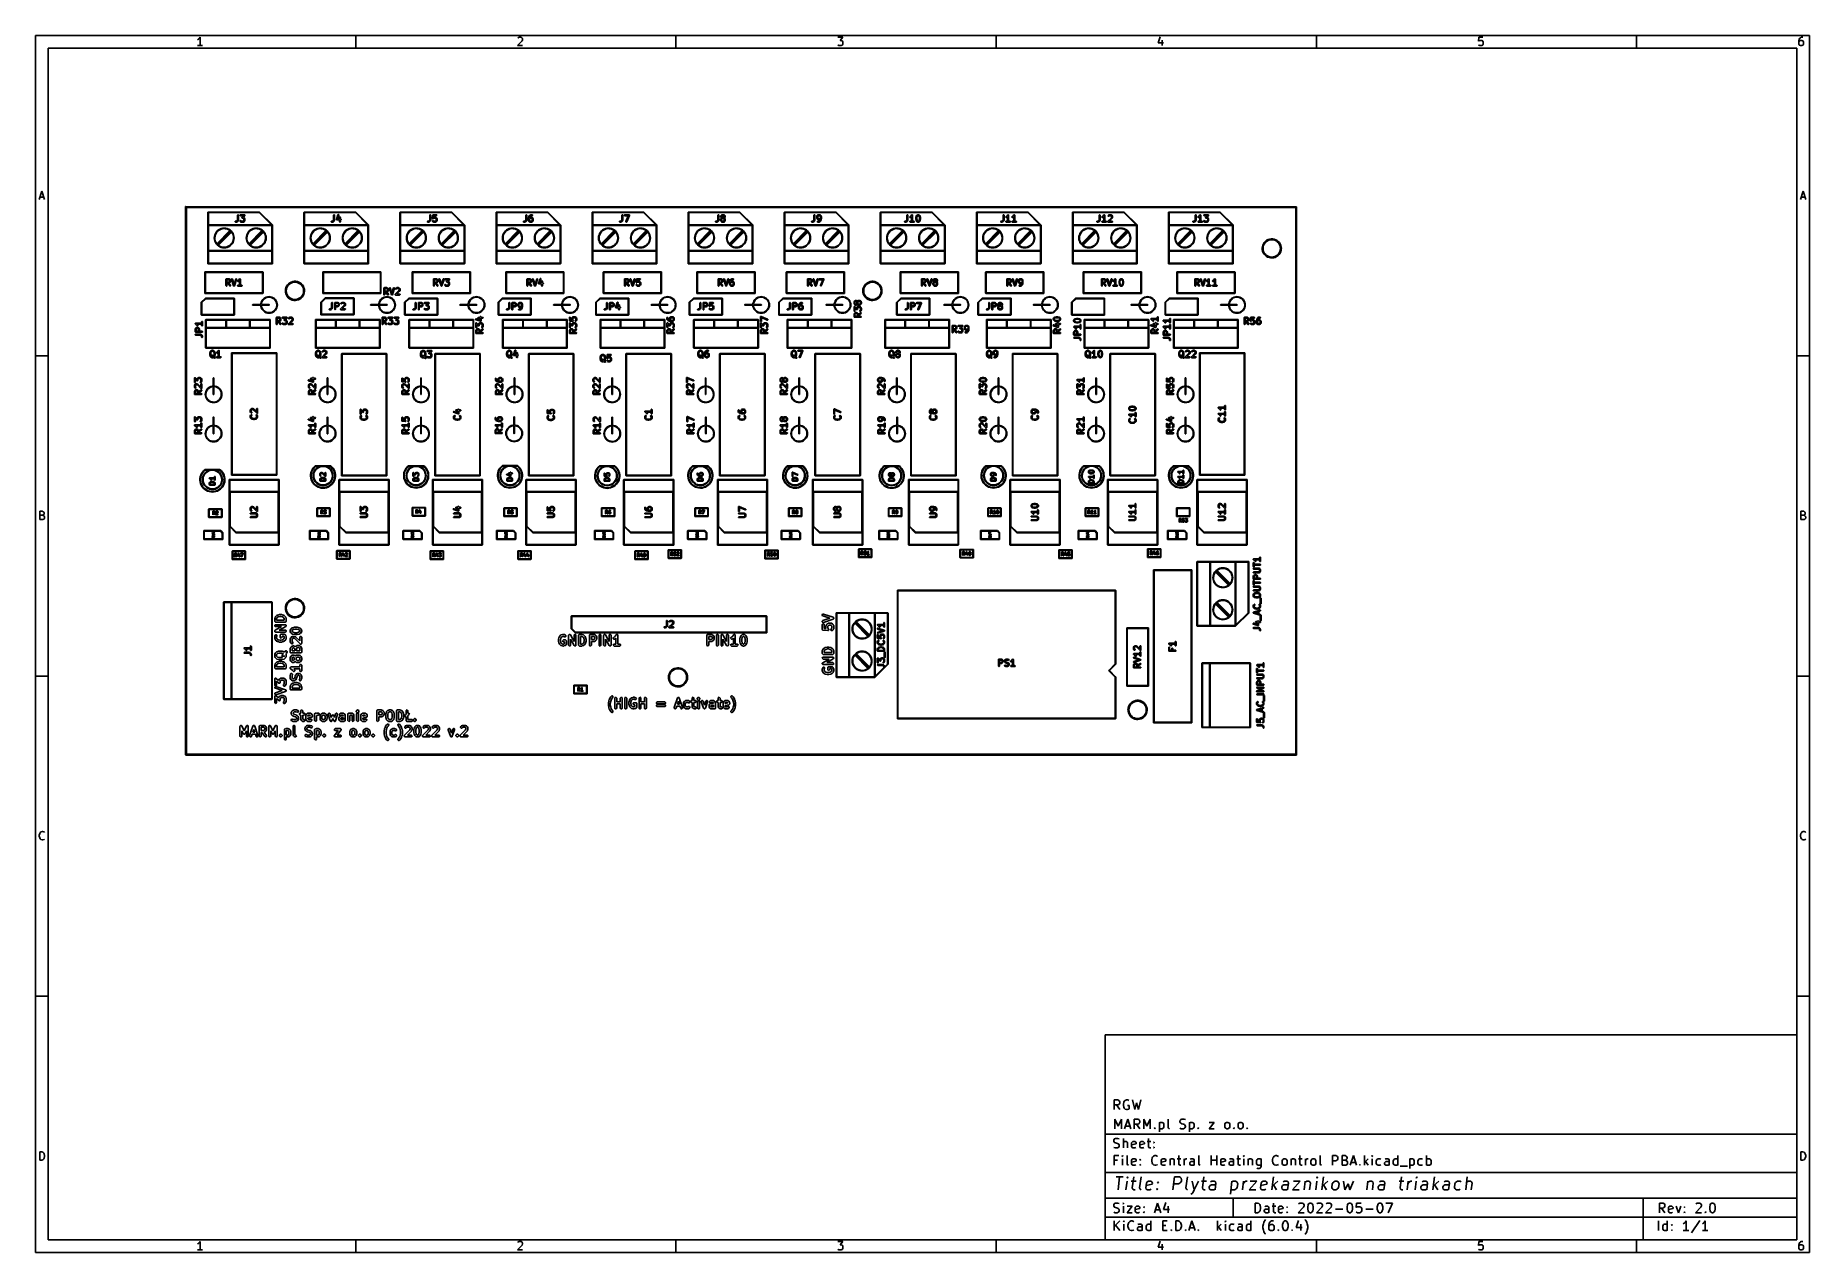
# Model space of a CAD drawing. Extents: x 10 to 287, y -200 to -10.
import ezdxf

# ---------------------------------------------------------------- set-up
doc = ezdxf.new("R2010")
doc.units = 0
doc.layers.add('BLACK', color=7, linetype='CONTINUOUS')

msp = doc.modelspace()

# ---------------------------------------------------------------- linework, layer by layer
at = {"layer": 'BLACK', "linetype": 'CONTINUOUS'}
for p, q in [((10, -10), (10, -200.007)), ((287.002, -10), (10, -10)), ((35.4464, -10.5976), (35.3226, -10.6595)), ((35.5702, -10.4738), (35.4464, -10.5976)), ((35.694, -10.2881), (35.5702, -10.4738)), ((35.694, -11.5881), (35.694, -10.2881)), ((60, -12), (60, -10)), ((86.0036, -10.8452), (85.2607, -11.5881)), ((85.3226, -10.4119), (85.3845, -10.35)), ((85.3845, -10.35), (85.5083, -10.2881)), ((85.5083, -10.2881), (85.8179, -10.2881)), ((85.8179, -10.2881), (85.9417, -10.35)), ((85.9417, -10.35), (86.0036, -10.4119)), ((86.0036, -10.4119), (86.0655, -10.5357)), ((86.0655, -10.6595), (86.0036, -10.8452)), ((86.0655, -10.5357), (86.0655, -10.6595)), ((110, -12), (110, -10)), ((135.261, -10.2881), (136.065, -10.2881)), ((136.065, -10.2881), (135.632, -10.7833)), ((135.632, -10.7833), (135.818, -10.7833)), ((135.818, -10.7833), (135.942, -10.8452)), ((135.942, -10.8452), (136.004, -10.9071)), ((136.004, -10.9071), (136.065, -11.031)), ((136.065, -11.031), (136.065, -11.3405)), ((160, -12), (160, -10)), ((185.632, -10.2262), (185.323, -11.1548)), ((185.942, -10.7214), (185.942, -11.5881)), ((210, -12), (210, -10)), ((235.385, -10.2881), (235.323, -10.9071)), ((235.323, -10.9071), (235.385, -10.8452)), ((236.004, -10.2881), (235.385, -10.2881)), ((235.385, -10.8452), (235.508, -10.7833)), ((235.508, -10.7833), (235.818, -10.7833)), ((235.818, -10.7833), (235.942, -10.8452)), ((235.942, -10.8452), (236.004, -10.9071)), ((236.004, -10.9071), (236.065, -11.031)), ((236.065, -11.031), (236.065, -11.3405)), ((260, -12), (260, -10)), ((285.385, -10.5976), (285.323, -10.8452)), ((285.323, -10.8452), (285.323, -11.3405)), ((285.385, -10.9071), (285.323, -11.031)), ((285.508, -10.4119), (285.385, -10.5976)), ((285.446, -10.8452), (285.385, -10.9071)), ((285.57, -10.7833), (285.446, -10.8452)), ((285.57, -10.35), (285.508, -10.4119)), ((285.694, -10.2881), (285.57, -10.35)), ((285.818, -10.7833), (285.57, -10.7833)), ((285.942, -10.2881), (285.694, -10.2881)), ((285.942, -10.8452), (285.818, -10.7833)), ((286.004, -10.9071), (285.942, -10.8452)), ((286.065, -11.031), (286.004, -10.9071)), ((286.065, -11.3405), (286.065, -11.031)), ((287.002, -200.007), (287.002, -10)), ((12, -12), (12, -198.007)), ((285.002, -12), (12, -12)), ((36.0655, -11.5881), (35.3226, -11.5881)), ((85.2607, -11.5881), (86.0655, -11.5881)), ((135.323, -11.5262), (135.261, -11.4643)), ((135.446, -11.5881), (135.323, -11.5262)), ((135.818, -11.5881), (135.446, -11.5881)), ((135.942, -11.5262), (135.818, -11.5881)), ((136.004, -11.4643), (135.942, -11.5262)), ((136.065, -11.3405), (136.004, -11.4643)), ((185.323, -11.1548), (186.127, -11.1548)), ((235.385, -11.5262), (235.323, -11.4643)), ((235.508, -11.5881), (235.385, -11.5262)), ((235.818, -11.5881), (235.508, -11.5881)), ((235.942, -11.5262), (235.818, -11.5881)), ((236.004, -11.4643), (235.942, -11.5262)), ((236.065, -11.3405), (236.004, -11.4643)), ((285.002, -198.007), (285.002, -12)), ((285.323, -11.3405), (285.385, -11.4643)), ((285.385, -11.4643), (285.446, -11.5262)), ((285.446, -11.5262), (285.57, -11.5881)), ((285.57, -11.5881), (285.818, -11.5881)), ((285.818, -11.5881), (285.942, -11.5262)), ((285.942, -11.5262), (286.004, -11.4643)), ((286.004, -11.4643), (286.065, -11.3405)), ((10.5667, -35.5881), (11, -34.2881)), ((10.6905, -35.2167), (11.3095, -35.2167)), ((11, -34.2881), (11.4333, -35.5881)), ((285.569, -35.5881), (286.002, -34.2881)), ((285.693, -35.2167), (286.312, -35.2167)), ((286.002, -34.2881), (286.436, -35.5881)), ((33.4159, -122.27), (33.4163, -36.7559)), ((33.4163, -36.7559), (33.418, -36.7461)), ((33.4174, -36.7428), (33.4191, -36.74)), ((33.418, -36.7461), (33.4174, -36.7428)), ((33.4191, -36.74), (33.4208, -36.7302)), ((33.4208, -36.7302), (33.4334, -36.7153)), ((33.4334, -36.7153), (33.4431, -36.6984)), ((33.4431, -36.6984), (33.4495, -36.6961)), ((33.4495, -36.6961), (33.4538, -36.6909)), ((33.4538, -36.6909), (33.473, -36.6876)), ((33.473, -36.6876), (33.4913, -36.6809)), ((33.4913, -36.6809), (206.846, -36.7288)), ((33.5663, -36.8309), (33.5659, -122.195)), ((206.771, -36.8788), (33.5663, -36.8309)), ((36.915, -37.611), (36.9296, -37.5757)), ((36.915, -45.611), (36.915, -37.611)), ((36.9296, -37.5757), (36.965, -37.561)), ((36.965, -37.561), (44.965, -37.561)), ((37.015, -37.661), (37.015, -39.561)), ((44.9443, -37.661), (37.015, -37.661)), ((41.5185, -38.8801), (41.5567, -38.7655)), ((41.5567, -38.0634), (41.5612, -38.0378)), ((41.5567, -38.7655), (41.5567, -38.0634)), ((41.5612, -38.0378), (41.5942, -37.9985)), ((41.5942, -37.9985), (41.6447, -37.9896)), ((41.6447, -37.9896), (41.6891, -38.0152)), ((41.6891, -38.0152), (41.7067, -38.0634)), ((41.7067, -38.7777), (41.7028, -38.7998)), ((41.7067, -38.0634), (41.7067, -38.7777)), ((41.9388, -38.0504), (41.9644, -38.006)), ((41.9477, -38.1009), (41.9388, -38.0504)), ((41.987, -38.1339), (41.9477, -38.1009)), ((41.9644, -38.006), (42.0126, -37.9884)), ((42.0126, -38.1384), (41.987, -38.1339)), ((42.0126, -37.9884), (42.6317, -37.9884)), ((42.4664, -38.1384), (42.0126, -38.1384)), ((42.2233, -38.4428), (42.2255, -38.4372)), ((42.2299, -38.462), (42.2233, -38.4428)), ((42.2245, -38.4314), (42.2346, -38.4138)), ((42.2255, -38.4372), (42.2245, -38.4314)), ((42.2334, -38.4819), (42.2299, -38.462)), ((42.238, -38.4857), (42.2334, -38.4819)), ((42.2346, -38.4138), (42.2419, -38.395)), ((42.2399, -38.4914), (42.238, -38.4857)), ((42.2572, -38.5019), (42.2399, -38.4914)), ((42.2419, -38.395), (42.4664, -38.1384)), ((42.2727, -38.5149), (42.2572, -38.5019)), ((42.2811, -38.5163), (42.2727, -38.5149)), ((42.2838, -38.518), (42.2811, -38.5163)), ((42.2872, -38.5174), (42.2838, -38.518)), ((42.2983, -38.5194), (42.2872, -38.5174)), ((42.4235, -38.5194), (42.2983, -38.5194)), ((42.492, -38.5536), (42.4235, -38.5194)), ((42.6881, -38.1128), (42.4606, -38.3728)), ((42.4606, -38.3728), (42.4668, -38.3739)), ((42.4668, -38.3739), (42.4703, -38.3768)), ((42.4703, -38.3768), (42.4747, -38.3773)), ((42.4747, -38.3773), (42.57, -38.4249)), ((42.5224, -38.584), (42.492, -38.5536)), ((42.5567, -38.6526), (42.5224, -38.584)), ((42.5567, -38.8552), (42.5567, -38.6526)), ((42.57, -38.4249), (42.588, -38.4383)), ((42.588, -38.4383), (42.5895, -38.439)), ((42.5895, -38.439), (42.6371, -38.4866)), ((42.6317, -37.9884), (42.6428, -37.9904)), ((42.6371, -38.4866), (42.6499, -38.5049)), ((42.6428, -37.9904), (42.6462, -37.9898)), ((42.6462, -37.9898), (42.6489, -37.9915)), ((42.6489, -37.9915), (42.6573, -37.9929)), ((42.6499, -38.5049), (42.6511, -38.5061)), ((42.6511, -38.5061), (42.6987, -38.6013)), ((42.6573, -37.9929), (42.6728, -38.0059)), ((42.6728, -38.0059), (42.6901, -38.0164)), ((42.6954, -38.094), (42.6881, -38.1128)), ((42.6901, -38.0164), (42.692, -38.0221)), ((42.692, -38.0221), (42.6966, -38.0259)), ((42.7055, -38.0764), (42.6954, -38.094)), ((42.6966, -38.0259), (42.7001, -38.0458)), ((42.6987, -38.6013), (42.7062, -38.6263)), ((42.7001, -38.0458), (42.7066, -38.065)), ((42.7066, -38.065), (42.7045, -38.0706)), ((42.7045, -38.0706), (42.7055, -38.0764)), ((42.7062, -38.6263), (42.7051, -38.6306)), ((42.7051, -38.6306), (42.7067, -38.6349)), ((42.7067, -38.6349), (42.7067, -38.8729)), ((46.8443, -39.561), (44.9443, -37.661)), ((44.965, -37.561), (45.0004, -37.5757)), ((45.0004, -37.5757), (47.0004, -39.5757)), ((51.915, -37.611), (51.9296, -37.5757)), ((51.915, -45.611), (51.915, -37.611)), ((51.9296, -37.5757), (51.965, -37.561)), ((51.965, -37.561), (59.965, -37.561)), ((52.015, -37.661), (52.015, -39.561)), ((59.9443, -37.661), (52.015, -37.661)), ((56.5185, -38.8801), (56.5567, -38.7655)), ((56.5567, -38.0634), (56.5612, -38.0378)), ((56.5567, -38.7655), (56.5567, -38.0634)), ((56.5612, -38.0378), (56.5942, -37.9985)), ((56.5942, -37.9985), (56.6447, -37.9896)), ((56.6447, -37.9896), (56.6891, -38.0152)), ((56.6891, -38.0152), (56.7067, -38.0634)), ((56.7067, -38.7777), (56.7028, -38.7998)), ((56.7067, -38.0634), (56.7067, -38.7777)), ((56.9864, -38.7171), (56.9892, -38.7121)), ((56.9899, -38.7372), (56.9864, -38.7171)), ((56.9891, -38.7064), (57.2272, -37.9921)), ((56.9892, -38.7121), (56.9891, -38.7064)), ((56.9905, -38.7577), (56.9899, -38.7372)), ((56.9943, -38.7619), (56.9905, -38.7577)), ((56.9953, -38.7676), (56.9943, -38.7619)), ((57.011, -38.7807), (56.9953, -38.7676)), ((57.3695, -38.0395), (57.1643, -38.6551)), ((57.1643, -38.6551), (57.4614, -38.6551)), ((57.2272, -37.9921), (57.2396, -37.9692)), ((57.2396, -37.9692), (57.2833, -37.9423)), ((57.2833, -37.9423), (57.334, -37.9499)), ((57.334, -37.9499), (57.3681, -37.9882)), ((57.3681, -37.9882), (57.3695, -38.0395)), ((57.4614, -38.3968), (57.466, -38.3711)), ((57.4614, -38.6551), (57.4614, -38.3968)), ((57.466, -38.3711), (57.4989, -38.3318)), ((57.4989, -38.3318), (57.5495, -38.3229)), ((57.5495, -38.3229), (57.5939, -38.3485)), ((57.5939, -38.3485), (57.6114, -38.3968)), ((57.6114, -38.3968), (57.6114, -38.6551)), ((57.6114, -38.6551), (57.6793, -38.6551)), ((57.6793, -38.6551), (57.7049, -38.6596)), ((57.7049, -38.6596), (57.7442, -38.6926)), ((57.7531, -38.7431), (57.7275, -38.7875)), ((57.7442, -38.6926), (57.7531, -38.7431)), ((61.8443, -39.561), (59.9443, -37.661)), ((59.965, -37.561), (60.0004, -37.5757)), ((60.0004, -37.5757), (62.0004, -39.5757)), ((66.915, -37.611), (66.9296, -37.5757)), ((66.915, -45.611), (66.915, -37.611)), ((66.9296, -37.5757), (66.965, -37.561)), ((66.965, -37.561), (74.965, -37.561)), ((67.015, -37.661), (67.015, -39.561)), ((74.9443, -37.661), (67.015, -37.661)), ((71.5185, -38.8801), (71.5567, -38.7655)), ((71.5567, -38.0634), (71.5612, -38.0378)), ((71.5567, -38.7655), (71.5567, -38.0634)), ((71.5612, -38.0378), (71.5942, -37.9985)), ((71.5942, -37.9985), (71.6447, -37.9896)), ((71.6447, -37.9896), (71.6891, -38.0152)), ((71.6891, -38.0152), (71.7067, -38.0634)), ((71.7067, -38.7777), (71.7028, -38.7998)), ((71.7067, -38.0634), (71.7067, -38.7777)), ((71.9855, -38.5331), (71.9857, -38.5326)), ((71.9921, -38.5574), (71.9855, -38.5331)), ((71.9856, -38.5322), (72.0332, -38.056)), ((71.9857, -38.5326), (71.9856, -38.5322)), ((71.9983, -38.5819), (71.9921, -38.5574)), ((71.9987, -38.5822), (71.9983, -38.5819)), ((71.9988, -38.5826), (71.9987, -38.5822)), ((72.0194, -38.5971), (71.9988, -38.5826)), ((72.0399, -38.6118), (72.0194, -38.5971)), ((72.0332, -38.056), (72.0343, -38.0521)), ((72.034, -38.0504), (72.0356, -38.0477)), ((72.0343, -38.0521), (72.034, -38.0504)), ((72.0356, -38.0477), (72.0403, -38.0309)), ((72.0404, -38.6118), (72.0399, -38.6118)), ((72.0403, -38.0309), (72.0517, -38.0198)), ((72.0408, -38.6121), (72.0404, -38.6118)), ((72.0659, -38.6099), (72.0408, -38.6121)), ((72.0517, -38.0198), (72.0596, -38.006)), ((72.0596, -38.006), (72.0695, -38.0024)), ((72.0911, -38.608), (72.0659, -38.6099)), ((72.0695, -38.0024), (72.077, -37.9951)), ((72.077, -37.9951), (72.0929, -37.9939)), ((72.0914, -38.6076), (72.0911, -38.608)), ((72.0919, -38.6076), (72.0914, -38.6076)), ((72.1133, -38.5926), (72.0919, -38.6076)), ((72.0929, -37.9939), (72.1079, -37.9884)), ((72.1079, -37.9884), (72.584, -37.9884)), ((72.1523, -38.5536), (72.1133, -38.5926)), ((72.1757, -38.1384), (72.1509, -38.3866)), ((72.1509, -38.3866), (72.1696, -38.3773)), ((72.2208, -38.5194), (72.1523, -38.5536)), ((72.1696, -38.3773), (72.1945, -38.3699)), ((72.584, -38.1384), (72.1757, -38.1384)), ((72.1945, -38.3699), (72.1989, -38.3709)), ((72.1989, -38.3709), (72.2031, -38.3694)), ((72.2031, -38.3694), (72.4412, -38.3694)), ((72.4235, -38.5194), (72.2208, -38.5194)), ((72.492, -38.5536), (72.4235, -38.5194)), ((72.4412, -38.3694), (72.4668, -38.3739)), ((72.4668, -38.3739), (72.4703, -38.3768)), ((72.4703, -38.3768), (72.4747, -38.3773)), ((72.4747, -38.3773), (72.57, -38.4249)), ((72.5224, -38.584), (72.492, -38.5536)), ((72.5567, -38.6526), (72.5224, -38.584)), ((72.5567, -38.8552), (72.5567, -38.6526)), ((72.57, -38.4249), (72.588, -38.4383)), ((72.584, -37.9884), (72.6097, -37.9929)), ((72.6323, -38.1209), (72.584, -38.1384)), ((72.588, -38.4383), (72.5895, -38.439)), ((72.5895, -38.439), (72.6371, -38.4866)), ((72.6097, -37.9929), (72.649, -38.0259)), ((72.6579, -38.0764), (72.6323, -38.1209)), ((72.6371, -38.4866), (72.6499, -38.5049)), ((72.649, -38.0259), (72.6579, -38.0764)), ((72.6499, -38.5049), (72.6511, -38.5061)), ((72.6511, -38.5061), (72.6987, -38.6013)), ((72.6987, -38.6013), (72.7062, -38.6263)), ((72.7062, -38.6263), (72.7051, -38.6306)), ((72.7051, -38.6306), (72.7067, -38.6349)), ((72.7067, -38.6349), (72.7067, -38.8729)), ((76.8443, -39.561), (74.9443, -37.661)), ((74.965, -37.561), (75.0004, -37.5757)), ((75.0004, -37.5757), (77.0004, -39.5757)), ((81.915, -37.611), (81.9296, -37.5757)), ((81.915, -45.611), (81.915, -37.611)), ((81.9296, -37.5757), (81.965, -37.561)), ((81.965, -37.561), (89.965, -37.561)), ((82.015, -37.661), (82.015, -39.561)), ((89.9443, -37.661), (82.015, -37.661)), ((86.5185, -38.8801), (86.5567, -38.7655)), ((86.5567, -38.0634), (86.5612, -38.0378)), ((86.5567, -38.7655), (86.5567, -38.0634)), ((86.5612, -38.0378), (86.5942, -37.9985)), ((86.5942, -37.9985), (86.6447, -37.9896)), ((86.6447, -37.9896), (86.6891, -38.0152)), ((86.6891, -38.0152), (86.7067, -38.0634)), ((86.7067, -38.7777), (86.7028, -38.7998)), ((86.7067, -38.0634), (86.7067, -38.7777)), ((86.9852, -38.492), (86.9878, -38.4773)), ((86.9852, -38.8729), (86.9852, -38.492)), ((86.9875, -38.4738), (87.0351, -38.2833)), ((86.9878, -38.4773), (86.9875, -38.4738)), ((87.0351, -38.2833), (87.0453, -38.2603)), ((87.0453, -38.2603), (87.0455, -38.2599)), ((87.0455, -38.2599), (87.1407, -38.1171)), ((87.1695, -38.584), (87.1352, -38.6526)), ((87.1352, -38.6526), (87.1352, -38.8552)), ((87.1407, -38.1171), (87.1486, -38.1088)), ((87.1486, -38.1088), (87.1501, -38.1056)), ((87.1501, -38.1056), (87.1977, -38.058)), ((87.1775, -38.3323), (87.1589, -38.4064)), ((87.1589, -38.4064), (87.2172, -38.3773)), ((87.1999, -38.5536), (87.1695, -38.584)), ((87.2614, -38.2064), (87.1775, -38.3323)), ((87.1977, -38.058), (87.216, -38.0452)), ((87.2684, -38.5194), (87.1999, -38.5536)), ((87.216, -38.0452), (87.2172, -38.044)), ((87.2172, -38.044), (87.3124, -37.9963)), ((87.2172, -38.3773), (87.2421, -38.3699)), ((87.2421, -38.3699), (87.2465, -38.3709)), ((87.2465, -38.3709), (87.2507, -38.3694)), ((87.2507, -38.3694), (87.4412, -38.3694)), ((87.2951, -38.1727), (87.2614, -38.2064)), ((87.4235, -38.5194), (87.2684, -38.5194)), ((87.3637, -38.1384), (87.2951, -38.1727)), ((87.3124, -37.9963), (87.3374, -37.9889)), ((87.3374, -37.9889), (87.3417, -37.99)), ((87.3417, -37.99), (87.346, -37.9884)), ((87.346, -37.9884), (87.5364, -37.9884)), ((87.5364, -38.1384), (87.3637, -38.1384)), ((87.492, -38.5536), (87.4235, -38.5194)), ((87.4412, -38.3694), (87.4668, -38.3739)), ((87.4668, -38.3739), (87.4703, -38.3768)), ((87.4703, -38.3768), (87.4747, -38.3773)), ((87.4747, -38.3773), (87.57, -38.4249)), ((87.5224, -38.584), (87.492, -38.5536)), ((87.5567, -38.6526), (87.5224, -38.584)), ((87.5364, -37.9884), (87.5621, -37.9929)), ((87.5846, -38.1209), (87.5364, -38.1384)), ((87.5567, -38.8552), (87.5567, -38.6526)), ((87.5621, -37.9929), (87.6014, -38.0259)), ((87.57, -38.4249), (87.588, -38.4383)), ((87.6103, -38.0764), (87.5846, -38.1209)), ((87.588, -38.4383), (87.5895, -38.439)), ((87.5895, -38.439), (87.6371, -38.4866)), ((87.6014, -38.0259), (87.6103, -38.0764)), ((87.6371, -38.4866), (87.6499, -38.5049)), ((87.6499, -38.5049), (87.6511, -38.5061)), ((87.6511, -38.5061), (87.6987, -38.6013)), ((87.6987, -38.6013), (87.7062, -38.6263)), ((87.7062, -38.6263), (87.7051, -38.6306)), ((87.7051, -38.6306), (87.7067, -38.6349)), ((87.7067, -38.6349), (87.7067, -38.8729)), ((91.8443, -39.561), (89.9443, -37.661)), ((89.965, -37.561), (90.0004, -37.5757)), ((90.0004, -37.5757), (92.0004, -39.5757)), ((96.915, -37.611), (96.9296, -37.5757)), ((96.915, -45.611), (96.915, -37.611)), ((96.9296, -37.5757), (96.965, -37.561)), ((96.965, -37.561), (104.965, -37.561)), ((97.015, -37.661), (97.015, -39.561)), ((104.944, -37.661), (97.015, -37.661)), ((101.518, -38.8801), (101.557, -38.7655)), ((101.557, -38.0634), (101.561, -38.0378)), ((101.557, -38.7655), (101.557, -38.0634)), ((101.561, -38.0378), (101.594, -37.9985)), ((101.594, -37.9985), (101.645, -37.9896)), ((101.645, -37.9896), (101.689, -38.0152)), ((101.689, -38.0152), (101.707, -38.0634)), ((101.707, -38.7777), (101.703, -38.7998)), ((101.707, -38.0634), (101.707, -38.7777)), ((101.939, -38.0504), (101.964, -38.006)), ((101.948, -38.1009), (101.939, -38.0504)), ((101.987, -38.1339), (101.948, -38.1009)), ((101.964, -38.006), (102.013, -37.9884)), ((102.013, -38.1384), (101.987, -38.1339)), ((102.013, -37.9884), (102.679, -37.9884)), ((102.566, -38.1384), (102.013, -38.1384)), ((102.182, -39.0339), (102.566, -38.1384)), ((102.748, -38.093), (102.32, -39.093)), ((102.679, -37.9884), (102.705, -37.9929)), ((102.705, -37.9929), (102.712, -37.9986)), ((102.712, -37.9986), (102.72, -38.0007)), ((102.72, -38.0007), (102.731, -38.0147)), ((102.731, -38.0147), (102.744, -38.0259)), ((102.744, -38.0259), (102.746, -38.0346)), ((102.746, -38.0346), (102.751, -38.0417)), ((102.749, -38.0841), (102.748, -38.093)), ((102.753, -38.0764), (102.749, -38.0841)), ((102.751, -38.0417), (102.75, -38.0592)), ((102.75, -38.0592), (102.753, -38.0764)), ((106.844, -39.561), (104.944, -37.661)), ((104.965, -37.561), (105, -37.5757)), ((105, -37.5757), (107, -39.5757)), ((111.915, -37.611), (111.93, -37.5757)), ((111.915, -45.611), (111.915, -37.611)), ((111.93, -37.5757), (111.965, -37.561)), ((111.965, -37.561), (119.965, -37.561)), ((112.015, -37.661), (112.015, -39.561)), ((119.944, -37.661), (112.015, -37.661)), ((116.518, -38.8801), (116.557, -38.7655)), ((116.557, -38.0634), (116.561, -38.0378)), ((116.557, -38.7655), (116.557, -38.0634)), ((116.561, -38.0378), (116.594, -37.9985)), ((116.594, -37.9985), (116.645, -37.9896)), ((116.645, -37.9896), (116.689, -38.0152)), ((116.689, -38.0152), (116.707, -38.0634)), ((116.707, -38.7777), (116.703, -38.7998)), ((116.707, -38.0634), (116.707, -38.7777)), ((116.985, -38.2539), (116.99, -38.2282)), ((116.985, -38.3015), (116.985, -38.2539)), ((116.987, -38.3057), (116.985, -38.3015)), ((116.985, -38.6825), (116.99, -38.6568)), ((116.985, -38.8729), (116.985, -38.6825)), ((116.986, -38.3101), (116.987, -38.3057)), ((116.993, -38.3351), (116.986, -38.3101)), ((116.99, -38.2282), (116.993, -38.2248)), ((116.99, -38.6568), (116.993, -38.6534)), ((116.993, -38.2204), (117.041, -38.1251)), ((116.993, -38.2248), (116.993, -38.2204)), ((117.041, -38.4303), (116.993, -38.3351)), ((116.993, -38.6489), (117.041, -38.5537)), ((116.993, -38.6534), (116.993, -38.6489)), ((117.041, -38.1251), (117.054, -38.1071)), ((117.042, -38.4314), (117.041, -38.4303)), ((117.041, -38.5537), (117.054, -38.5357)), ((117.055, -38.4498), (117.042, -38.4314)), ((117.054, -38.1071), (117.055, -38.1056)), ((117.054, -38.5357), (117.055, -38.5342)), ((117.055, -38.1056), (117.102, -38.058)), ((117.097, -38.492), (117.055, -38.4498)), ((117.055, -38.5342), (117.097, -38.492)), ((117.102, -38.058), (117.121, -38.0452)), ((117.121, -38.0452), (117.122, -38.044)), ((117.122, -38.044), (117.217, -37.9963)), ((117.169, -38.2031), (117.135, -38.2716)), ((117.135, -38.2716), (117.135, -38.2838)), ((117.135, -38.2838), (117.169, -38.3523)), ((117.169, -38.6317), (117.135, -38.7002)), ((117.135, -38.7002), (117.135, -38.8552)), ((117.2, -38.1727), (117.169, -38.2031)), ((117.169, -38.3523), (117.2, -38.3827)), ((117.2, -38.6013), (117.169, -38.6317)), ((117.268, -38.1384), (117.2, -38.1727)), ((117.2, -38.3827), (117.268, -38.417)), ((117.268, -38.567), (117.2, -38.6013)), ((117.217, -37.9963), (117.242, -37.9889)), ((117.242, -37.9889), (117.246, -37.99)), ((117.246, -37.99), (117.251, -37.9884)), ((117.251, -37.9884), (117.441, -37.9884)), ((117.423, -38.1384), (117.268, -38.1384)), ((117.268, -38.417), (117.423, -38.417)), ((117.423, -38.567), (117.268, -38.567)), ((117.492, -38.1727), (117.423, -38.1384)), ((117.423, -38.417), (117.492, -38.3827)), ((117.492, -38.6013), (117.423, -38.567)), ((117.441, -37.9884), (117.467, -37.9929)), ((117.467, -37.9929), (117.47, -37.9958)), ((117.47, -37.9958), (117.475, -37.9963)), ((117.475, -37.9963), (117.57, -38.044)), ((117.522, -38.2031), (117.492, -38.1727)), ((117.492, -38.3827), (117.522, -38.3523)), ((117.522, -38.6317), (117.492, -38.6013)), ((117.557, -38.2716), (117.522, -38.2031)), ((117.522, -38.3523), (117.557, -38.2838)), ((117.557, -38.7002), (117.522, -38.6317)), ((117.557, -38.2838), (117.557, -38.2716)), ((117.557, -38.8552), (117.557, -38.7002)), ((117.57, -38.044), (117.588, -38.0573)), ((117.588, -38.0573), (117.589, -38.058)), ((117.589, -38.058), (117.637, -38.1056)), ((117.637, -38.4498), (117.595, -38.492)), ((117.595, -38.492), (117.637, -38.5342)), ((117.637, -38.1056), (117.65, -38.124)), ((117.638, -38.4483), (117.637, -38.4498)), ((117.637, -38.5342), (117.65, -38.5526)), ((117.651, -38.4303), (117.638, -38.4483)), ((117.65, -38.124), (117.651, -38.1251)), ((117.65, -38.5526), (117.651, -38.5537)), ((117.651, -38.1251), (117.699, -38.2204)), ((117.699, -38.3351), (117.651, -38.4303)), ((117.651, -38.5537), (117.699, -38.6489)), ((117.699, -38.2204), (117.706, -38.2453)), ((117.702, -38.3272), (117.699, -38.3306)), ((117.699, -38.3306), (117.699, -38.3351)), ((117.699, -38.6489), (117.706, -38.6739)), ((117.707, -38.3015), (117.702, -38.3272)), ((117.706, -38.2453), (117.705, -38.2497)), ((117.705, -38.2497), (117.707, -38.2539)), ((117.706, -38.6739), (117.705, -38.6783)), ((117.705, -38.6783), (117.707, -38.6825)), ((117.707, -38.2539), (117.707, -38.3015)), ((117.707, -38.6825), (117.707, -38.8729)), ((121.844, -39.561), (119.944, -37.661)), ((119.965, -37.561), (120, -37.5757)), ((120, -37.5757), (122, -39.5757)), ((126.915, -37.611), (126.93, -37.5757)), ((126.915, -45.611), (126.915, -37.611)), ((126.93, -37.5757), (126.965, -37.561)), ((126.965, -37.561), (134.965, -37.561)), ((127.015, -37.661), (127.015, -39.561)), ((134.944, -37.661), (127.015, -37.661)), ((131.518, -38.8801), (131.557, -38.7655)), ((131.557, -38.0634), (131.561, -38.0378)), ((131.557, -38.7655), (131.557, -38.0634)), ((131.561, -38.0378), (131.594, -37.9985)), ((131.594, -37.9985), (131.645, -37.9896)), ((131.645, -37.9896), (131.689, -38.0152)), ((131.689, -38.0152), (131.707, -38.0634)), ((131.707, -38.7777), (131.703, -38.7998)), ((131.707, -38.0634), (131.707, -38.7777)), ((131.985, -38.2539), (131.99, -38.2282)), ((131.985, -38.492), (131.985, -38.2539)), ((131.987, -38.4962), (131.985, -38.492)), ((131.986, -38.5006), (131.987, -38.4962)), ((131.993, -38.5255), (131.986, -38.5006)), ((131.99, -38.2282), (131.993, -38.2248)), ((131.993, -38.2204), (132.041, -38.1251)), ((131.993, -38.2248), (131.993, -38.2204)), ((132.041, -38.6208), (131.993, -38.5255)), ((132.041, -38.1251), (132.054, -38.1071)), ((132.042, -38.6219), (132.041, -38.6208)), ((132.055, -38.6403), (132.042, -38.6219)), ((132.054, -38.1071), (132.055, -38.1056)), ((132.055, -38.1056), (132.102, -38.058)), ((132.102, -38.6879), (132.055, -38.6403)), ((132.102, -38.058), (132.121, -38.0452)), ((132.104, -38.6886), (132.102, -38.6879)), ((132.122, -38.7019), (132.104, -38.6886)), ((132.121, -38.0452), (132.122, -38.044)), ((132.122, -38.044), (132.217, -37.9963)), ((132.217, -38.7496), (132.122, -38.7019)), ((132.169, -38.2031), (132.135, -38.2716)), ((132.135, -38.2716), (132.135, -38.4743)), ((132.135, -38.4743), (132.169, -38.5428)), ((132.2, -38.1727), (132.169, -38.2031)), ((132.169, -38.5428), (132.2, -38.5732)), ((132.268, -38.1384), (132.2, -38.1727)), ((132.2, -38.5732), (132.268, -38.6075)), ((132.217, -37.9963), (132.242, -37.9889)), ((132.222, -38.7501), (132.217, -38.7496)), ((132.225, -38.7529), (132.222, -38.7501)), ((132.251, -38.7575), (132.225, -38.7529)), ((132.242, -37.9889), (132.246, -37.99)), ((132.246, -37.99), (132.251, -37.9884)), ((132.251, -37.9884), (132.441, -37.9884)), ((132.441, -38.7575), (132.251, -38.7575)), ((132.423, -38.1384), (132.268, -38.1384)), ((132.268, -38.6075), (132.423, -38.6075)), ((132.492, -38.1727), (132.423, -38.1384)), ((132.423, -38.6075), (132.492, -38.5732)), ((132.441, -37.9884), (132.467, -37.9929)), ((132.445, -38.7559), (132.441, -38.7575)), ((132.45, -38.757), (132.445, -38.7559)), ((132.475, -38.7496), (132.45, -38.757)), ((132.467, -37.9929), (132.47, -37.9958)), ((132.47, -37.9958), (132.475, -37.9963)), ((132.475, -37.9963), (132.57, -38.044)), ((132.533, -38.7204), (132.475, -38.7496)), ((132.522, -38.2031), (132.492, -38.1727)), ((132.492, -38.5732), (132.522, -38.5428)), ((132.514, -38.7945), (132.533, -38.7204)), ((132.557, -38.2716), (132.522, -38.2031)), ((132.522, -38.5428), (132.557, -38.4743)), ((132.557, -38.4743), (132.557, -38.2716)), ((132.57, -38.044), (132.588, -38.0573)), ((132.588, -38.0573), (132.589, -38.058)), ((132.589, -38.058), (132.637, -38.1056)), ((132.637, -38.1056), (132.65, -38.124)), ((132.65, -38.124), (132.651, -38.1251)), ((132.651, -38.1251), (132.699, -38.2204)), ((132.704, -38.653), (132.657, -38.8435)), ((132.699, -38.2204), (132.706, -38.2453)), ((132.707, -38.6349), (132.704, -38.6496)), ((132.704, -38.6496), (132.704, -38.653)), ((132.706, -38.2453), (132.705, -38.2497)), ((132.705, -38.2497), (132.707, -38.2539)), ((132.707, -38.2539), (132.707, -38.6349)), ((136.844, -39.561), (134.944, -37.661)), ((134.965, -37.561), (135, -37.5757)), ((135, -37.5757), (137, -39.5757)), ((141.915, -37.611), (141.93, -37.5757)), ((141.915, -45.611), (141.915, -37.611)), ((141.93, -37.5757), (141.965, -37.561)), ((141.965, -37.561), (149.965, -37.561)), ((142.015, -37.661), (142.015, -39.561)), ((149.944, -37.661), (142.015, -37.661)), ((146.042, -38.8801), (146.08, -38.7655)), ((146.08, -38.0634), (146.085, -38.0378)), ((146.08, -38.7655), (146.08, -38.0634)), ((146.085, -38.0378), (146.118, -37.9985)), ((146.118, -37.9985), (146.168, -37.9896)), ((146.168, -37.9896), (146.213, -38.0152)), ((146.213, -38.0152), (146.23, -38.0634)), ((146.23, -38.7777), (146.227, -38.7998)), ((146.23, -38.0634), (146.23, -38.7777)), ((146.512, -38.3705), (146.515, -38.3193)), ((146.543, -38.4117), (146.512, -38.3705)), ((146.515, -38.3193), (146.551, -38.2821)), ((146.593, -38.4236), (146.543, -38.4117)), ((146.551, -38.2821), (146.635, -38.2399)), ((146.618, -38.4162), (146.593, -38.4236)), ((146.713, -38.3686), (146.618, -38.4162)), ((146.635, -38.2399), (146.716, -38.1585)), ((146.714, -38.3674), (146.713, -38.3686)), ((146.732, -38.3546), (146.714, -38.3674)), ((146.716, -38.1585), (146.807, -38.0218)), ((146.795, -38.2921), (146.732, -38.3546)), ((146.795, -38.9884), (146.795, -38.2921)), ((146.807, -38.0218), (146.825, -38.003)), ((146.825, -38.003), (146.829, -38.0018)), ((146.829, -38.0018), (146.832, -37.9985)), ((146.832, -37.9985), (146.854, -37.9947)), ((146.854, -37.9947), (146.875, -37.9886)), ((146.875, -37.9886), (146.879, -37.9903)), ((146.879, -37.9903), (146.883, -37.9896)), ((146.883, -37.9896), (146.902, -38.0004)), ((146.902, -38.0004), (146.922, -38.0092)), ((146.922, -38.0092), (146.923, -38.0131)), ((146.923, -38.0131), (146.927, -38.0152)), ((146.927, -38.0152), (146.935, -38.0357)), ((146.935, -38.0357), (146.944, -38.0552)), ((146.944, -38.0552), (146.943, -38.0594)), ((146.943, -38.0594), (146.945, -38.0634)), ((146.945, -38.0634), (146.945, -38.9884)), ((147.461, -38.4444), (147.464, -38.4296)), ((147.461, -38.6825), (147.461, -38.4444)), ((147.463, -38.6857), (147.461, -38.6825)), ((147.464, -38.7007), (147.463, -38.6857)), ((147.464, -38.4262), (147.511, -38.2357)), ((147.464, -38.4296), (147.464, -38.4262)), ((147.511, -38.8911), (147.464, -38.7007)), ((147.511, -38.2357), (147.517, -38.2239)), ((147.517, -38.2204), (147.565, -38.1251)), ((147.517, -38.2239), (147.517, -38.2204)), ((147.565, -38.1251), (147.578, -38.1071)), ((147.578, -38.1071), (147.579, -38.1056)), ((147.579, -38.1056), (147.626, -38.058)), ((147.655, -38.2801), (147.611, -38.4536)), ((147.611, -38.4536), (147.611, -38.6732)), ((147.611, -38.6732), (147.655, -38.8468)), ((147.626, -38.058), (147.645, -38.0452)), ((147.645, -38.0452), (147.646, -38.044)), ((147.646, -38.044), (147.741, -37.9963)), ((147.693, -38.2031), (147.655, -38.2801)), ((147.724, -38.1727), (147.693, -38.2031)), ((147.792, -38.1384), (147.724, -38.1727)), ((147.741, -37.9963), (147.766, -37.9889)), ((147.766, -37.9889), (147.77, -37.99)), ((147.77, -37.99), (147.775, -37.9884)), ((147.775, -37.9884), (147.87, -37.9884)), ((147.852, -38.1384), (147.792, -38.1384)), ((147.921, -38.1727), (147.852, -38.1384)), ((147.87, -37.9884), (147.895, -37.9929)), ((147.895, -37.9929), (147.899, -37.9958)), ((147.899, -37.9958), (147.903, -37.9963)), ((147.903, -37.9963), (147.999, -38.044)), ((147.951, -38.2031), (147.921, -38.1727)), ((147.989, -38.2801), (147.951, -38.2031)), ((148.033, -38.4536), (147.989, -38.2801)), ((147.989, -38.8468), (148.033, -38.6732)), ((147.999, -38.044), (148.017, -38.0573)), ((148.017, -38.0573), (148.018, -38.058)), ((148.018, -38.058), (148.066, -38.1056)), ((148.033, -38.6732), (148.033, -38.4536)), ((148.066, -38.1056), (148.079, -38.124)), ((148.079, -38.124), (148.08, -38.1251)), ((148.08, -38.1251), (148.127, -38.2204)), ((148.127, -38.2204), (148.131, -38.2328)), ((148.131, -38.2328), (148.133, -38.2357)), ((148.133, -38.2357), (148.181, -38.4262)), ((148.181, -38.7007), (148.133, -38.8911)), ((148.183, -38.6825), (148.18, -38.6972)), ((148.18, -38.6972), (148.181, -38.7007)), ((148.181, -38.4262), (148.182, -38.4411)), ((148.182, -38.4411), (148.183, -38.4444)), ((148.183, -38.4444), (148.183, -38.6825)), ((151.844, -39.561), (149.944, -37.661)), ((149.965, -37.561), (150, -37.5757)), ((150, -37.5757), (152, -39.5757)), ((156.915, -37.611), (156.93, -37.5757)), ((156.915, -45.611), (156.915, -37.611)), ((156.93, -37.5757), (156.965, -37.561)), ((156.965, -37.561), (164.965, -37.561)), ((157.015, -37.661), (157.015, -39.561)), ((164.944, -37.661), (157.015, -37.661)), ((161.042, -38.8801), (161.08, -38.7655)), ((161.08, -38.0634), (161.085, -38.0378)), ((161.08, -38.7655), (161.08, -38.0634)), ((161.085, -38.0378), (161.118, -37.9985)), ((161.118, -37.9985), (161.168, -37.9896)), ((161.168, -37.9896), (161.213, -38.0152)), ((161.213, -38.0152), (161.23, -38.0634)), ((161.23, -38.7777), (161.227, -38.7998)), ((161.23, -38.0634), (161.23, -38.7777)), ((161.512, -38.3705), (161.515, -38.3193)), ((161.543, -38.4117), (161.512, -38.3705)), ((161.515, -38.3193), (161.551, -38.2821)), ((161.593, -38.4236), (161.543, -38.4117)), ((161.551, -38.2821), (161.635, -38.2399)), ((161.618, -38.4162), (161.593, -38.4236)), ((161.713, -38.3686), (161.618, -38.4162)), ((161.635, -38.2399), (161.716, -38.1585)), ((161.714, -38.3674), (161.713, -38.3686)), ((161.732, -38.3546), (161.714, -38.3674)), ((161.716, -38.1585), (161.807, -38.0218)), ((161.795, -38.2921), (161.732, -38.3546)), ((161.795, -38.9884), (161.795, -38.2921)), ((161.807, -38.0218), (161.825, -38.003)), ((161.825, -38.003), (161.829, -38.0018)), ((161.829, -38.0018), (161.832, -37.9985)), ((161.832, -37.9985), (161.854, -37.9947)), ((161.854, -37.9947), (161.875, -37.9886)), ((161.875, -37.9886), (161.879, -37.9903)), ((161.879, -37.9903), (161.883, -37.9896)), ((161.883, -37.9896), (161.902, -38.0004)), ((161.902, -38.0004), (161.922, -38.0092)), ((161.922, -38.0092), (161.923, -38.0131)), ((161.923, -38.0131), (161.927, -38.0152)), ((161.927, -38.0152), (161.935, -38.0357)), ((161.935, -38.0357), (161.944, -38.0552)), ((161.944, -38.0552), (161.943, -38.0594)), ((161.943, -38.0594), (161.945, -38.0634)), ((161.945, -38.0634), (161.945, -38.9884)), ((162.465, -38.3705), (162.468, -38.3193)), ((162.495, -38.4117), (162.465, -38.3705)), ((162.468, -38.3193), (162.503, -38.2821)), ((162.545, -38.4236), (162.495, -38.4117)), ((162.503, -38.2821), (162.587, -38.2399)), ((162.57, -38.4162), (162.545, -38.4236)), ((162.665, -38.3686), (162.57, -38.4162)), ((162.587, -38.2399), (162.669, -38.1585)), ((162.666, -38.3674), (162.665, -38.3686)), ((162.685, -38.3546), (162.666, -38.3674)), ((162.669, -38.1585), (162.76, -38.0218)), ((162.747, -38.2921), (162.685, -38.3546)), ((162.747, -38.9884), (162.747, -38.2921)), ((162.76, -38.0218), (162.778, -38.003)), ((162.778, -38.003), (162.782, -38.0018)), ((162.782, -38.0018), (162.785, -37.9985)), ((162.785, -37.9985), (162.806, -37.9947)), ((162.806, -37.9947), (162.827, -37.9886)), ((162.827, -37.9886), (162.831, -37.9903)), ((162.831, -37.9903), (162.835, -37.9896)), ((162.835, -37.9896), (162.854, -38.0004)), ((162.854, -38.0004), (162.874, -38.0092)), ((162.874, -38.0092), (162.876, -38.0131)), ((162.876, -38.0131), (162.88, -38.0152)), ((162.88, -38.0152), (162.887, -38.0357)), ((162.887, -38.0357), (162.897, -38.0552)), ((162.897, -38.0552), (162.896, -38.0594)), ((162.896, -38.0594), (162.897, -38.0634)), ((162.897, -38.0634), (162.897, -38.9884)), ((166.844, -39.561), (164.944, -37.661)), ((164.965, -37.561), (165, -37.5757)), ((165, -37.5757), (167, -39.5757)), ((171.915, -37.611), (171.93, -37.5757)), ((171.915, -45.611), (171.915, -37.611)), ((171.93, -37.5757), (171.965, -37.561)), ((171.965, -37.561), (179.965, -37.561)), ((172.015, -37.661), (172.015, -39.561)), ((179.944, -37.661), (172.015, -37.661)), ((176.042, -38.8801), (176.08, -38.7655)), ((176.08, -38.0634), (176.085, -38.0378)), ((176.08, -38.7655), (176.08, -38.0634)), ((176.085, -38.0378), (176.118, -37.9985)), ((176.118, -37.9985), (176.168, -37.9896)), ((176.168, -37.9896), (176.213, -38.0152)), ((176.213, -38.0152), (176.23, -38.0634)), ((176.23, -38.7777), (176.227, -38.7998)), ((176.23, -38.0634), (176.23, -38.7777)), ((176.512, -38.3705), (176.515, -38.3193)), ((176.543, -38.4117), (176.512, -38.3705)), ((176.515, -38.3193), (176.551, -38.2821)), ((176.593, -38.4236), (176.543, -38.4117)), ((176.551, -38.2821), (176.635, -38.2399)), ((176.618, -38.4162), (176.593, -38.4236)), ((176.713, -38.3686), (176.618, -38.4162)), ((176.635, -38.2399), (176.716, -38.1585)), ((176.714, -38.3674), (176.713, -38.3686)), ((176.732, -38.3546), (176.714, -38.3674)), ((176.716, -38.1585), (176.807, -38.0218)), ((176.795, -38.2921), (176.732, -38.3546)), ((176.795, -38.9884), (176.795, -38.2921)), ((176.807, -38.0218), (176.825, -38.003)), ((176.825, -38.003), (176.829, -38.0018)), ((176.829, -38.0018), (176.832, -37.9985)), ((176.832, -37.9985), (176.854, -37.9947)), ((176.854, -37.9947), (176.875, -37.9886)), ((176.875, -37.9886), (176.879, -37.9903)), ((176.879, -37.9903), (176.883, -37.9896)), ((176.883, -37.9896), (176.902, -38.0004)), ((176.902, -38.0004), (176.922, -38.0092)), ((176.922, -38.0092), (176.923, -38.0131)), ((176.923, -38.0131), (176.927, -38.0152)), ((176.927, -38.0152), (176.935, -38.0357)), ((176.935, -38.0357), (176.944, -38.0552)), ((176.944, -38.0552), (176.943, -38.0594)), ((176.943, -38.0594), (176.945, -38.0634)), ((176.945, -38.0634), (176.945, -38.9884)), ((177.436, -39.0104), (177.995, -38.4515)), ((177.462, -38.1521), (177.483, -38.1056)), ((177.475, -38.2017), (177.462, -38.1521)), ((177.517, -38.2311), (177.475, -38.2017)), ((177.483, -38.1056), (177.531, -38.058)), ((177.568, -38.2266), (177.517, -38.2311)), ((177.531, -38.058), (177.549, -38.0452)), ((177.549, -38.0452), (177.551, -38.044)), ((177.551, -38.044), (177.646, -37.9963)), ((177.589, -38.2117), (177.568, -38.2266)), ((177.628, -38.1727), (177.589, -38.2117)), ((177.697, -38.1384), (177.628, -38.1727)), ((177.646, -37.9963), (177.671, -37.9889)), ((178.113, -38.545), (177.67, -38.9884)), ((177.671, -37.9889), (177.675, -37.99)), ((177.675, -37.99), (177.679, -37.9884)), ((177.679, -37.9884), (177.917, -37.9884)), ((177.9, -38.1384), (177.697, -38.1384)), ((177.968, -38.1727), (177.9, -38.1384)), ((177.917, -37.9884), (177.943, -37.9929)), ((177.943, -37.9929), (177.946, -37.9958)), ((177.946, -37.9958), (177.951, -37.9963)), ((177.951, -37.9963), (178.046, -38.044)), ((177.999, -38.2031), (177.968, -38.1727)), ((177.995, -38.4515), (178.033, -38.337)), ((178.033, -38.2716), (177.999, -38.2031)), ((178.033, -38.337), (178.033, -38.2716)), ((178.046, -38.044), (178.064, -38.0573)), ((178.064, -38.0573), (178.066, -38.058)), ((178.066, -38.058), (178.113, -38.1056)), ((178.113, -38.1056), (178.126, -38.124)), ((178.115, -38.541), (178.113, -38.545)), ((178.119, -38.5386), (178.115, -38.541)), ((178.131, -38.5157), (178.119, -38.5386)), ((178.126, -38.124), (178.127, -38.1251)), ((178.127, -38.1251), (178.175, -38.2204)), ((178.179, -38.3729), (178.131, -38.5157)), ((178.175, -38.2204), (178.182, -38.2453)), ((178.183, -38.3491), (178.179, -38.3712)), ((178.179, -38.3712), (178.179, -38.3729)), ((178.182, -38.2453), (178.181, -38.2497)), ((178.181, -38.2497), (178.183, -38.2539)), ((178.183, -38.2539), (178.183, -38.3491)), ((181.844, -39.561), (179.944, -37.661)), ((179.965, -37.561), (180, -37.5757)), ((180, -37.5757), (182, -39.5757)), ((186.915, -37.611), (186.93, -37.5757)), ((186.915, -45.611), (186.915, -37.611)), ((186.93, -37.5757), (186.965, -37.561)), ((186.965, -37.561), (194.965, -37.561)), ((187.015, -37.661), (187.015, -39.561)), ((194.944, -37.661), (187.015, -37.661)), ((191.042, -38.8801), (191.08, -38.7655)), ((191.08, -38.0634), (191.085, -38.0378)), ((191.08, -38.7655), (191.08, -38.0634)), ((191.085, -38.0378), (191.118, -37.9985)), ((191.118, -37.9985), (191.168, -37.9896)), ((191.168, -37.9896), (191.213, -38.0152)), ((191.213, -38.0152), (191.23, -38.0634)), ((191.23, -38.7777), (191.227, -38.7998)), ((191.23, -38.0634), (191.23, -38.7777)), ((191.512, -38.3705), (191.515, -38.3193)), ((191.543, -38.4117), (191.512, -38.3705)), ((191.515, -38.3193), (191.551, -38.2821)), ((191.593, -38.4236), (191.543, -38.4117)), ((191.551, -38.2821), (191.635, -38.2399)), ((191.618, -38.4162), (191.593, -38.4236)), ((191.713, -38.3686), (191.618, -38.4162)), ((191.635, -38.2399), (191.716, -38.1585)), ((191.714, -38.3674), (191.713, -38.3686)), ((191.732, -38.3546), (191.714, -38.3674)), ((191.716, -38.1585), (191.807, -38.0218)), ((191.795, -38.2921), (191.732, -38.3546)), ((191.795, -38.9884), (191.795, -38.2921)), ((191.807, -38.0218), (191.825, -38.003)), ((191.825, -38.003), (191.829, -38.0018)), ((191.829, -38.0018), (191.832, -37.9985)), ((191.832, -37.9985), (191.854, -37.9947)), ((191.854, -37.9947), (191.875, -37.9886)), ((191.875, -37.9886), (191.879, -37.9903)), ((191.879, -37.9903), (191.883, -37.9896)), ((191.883, -37.9896), (191.902, -38.0004)), ((191.902, -38.0004), (191.922, -38.0092)), ((191.922, -38.0092), (191.923, -38.0131)), ((191.923, -38.0131), (191.927, -38.0152)), ((191.927, -38.0152), (191.935, -38.0357)), ((191.935, -38.0357), (191.944, -38.0552)), ((191.944, -38.0552), (191.943, -38.0594)), ((191.943, -38.0594), (191.945, -38.0634)), ((191.945, -38.0634), (191.945, -38.9884)), ((192.415, -38.0504), (192.441, -38.006)), ((192.424, -38.1009), (192.415, -38.0504)), ((192.463, -38.1339), (192.424, -38.1009)), ((192.441, -38.006), (192.489, -37.9884)), ((192.489, -38.1384), (192.463, -38.1339)), ((192.489, -37.9884), (193.108, -37.9884)), ((192.943, -38.1384), (192.489, -38.1384)), ((192.7, -38.4428), (192.702, -38.4372)), ((192.706, -38.462), (192.7, -38.4428)), ((192.701, -38.4314), (192.711, -38.4138)), ((192.702, -38.4372), (192.701, -38.4314)), ((192.71, -38.4819), (192.706, -38.462)), ((192.714, -38.4857), (192.71, -38.4819)), ((192.711, -38.4138), (192.718, -38.395)), ((192.716, -38.4914), (192.714, -38.4857)), ((192.733, -38.5019), (192.716, -38.4914)), ((192.718, -38.395), (192.943, -38.1384)), ((192.749, -38.5149), (192.733, -38.5019)), ((192.757, -38.5163), (192.749, -38.5149)), ((192.76, -38.518), (192.757, -38.5163)), ((192.763, -38.5174), (192.76, -38.518)), ((192.775, -38.5194), (192.763, -38.5174)), ((192.9, -38.5194), (192.775, -38.5194)), ((192.968, -38.5536), (192.9, -38.5194)), ((193.164, -38.1128), (192.937, -38.3728)), ((192.937, -38.3728), (192.943, -38.3739)), ((192.943, -38.3739), (192.946, -38.3768)), ((192.946, -38.3768), (192.951, -38.3773)), ((192.951, -38.3773), (193.046, -38.4249)), ((192.999, -38.584), (192.968, -38.5536)), ((193.033, -38.6526), (192.999, -38.584)), ((193.033, -38.8552), (193.033, -38.6526)), ((193.046, -38.4249), (193.064, -38.4383)), ((193.064, -38.4383), (193.066, -38.439)), ((193.066, -38.439), (193.113, -38.4866)), ((193.108, -37.9884), (193.119, -37.9904)), ((193.113, -38.4866), (193.126, -38.5049)), ((193.119, -37.9904), (193.122, -37.9898)), ((193.122, -37.9898), (193.125, -37.9915)), ((193.125, -37.9915), (193.134, -37.9929)), ((193.126, -38.5049), (193.127, -38.5061)), ((193.127, -38.5061), (193.175, -38.6013)), ((193.134, -37.9929), (193.149, -38.0059)), ((193.149, -38.0059), (193.166, -38.0164)), ((193.172, -38.094), (193.164, -38.1128)), ((193.166, -38.0164), (193.168, -38.0221)), ((193.168, -38.0221), (193.173, -38.0259)), ((193.182, -38.0764), (193.172, -38.094)), ((193.173, -38.0259), (193.176, -38.0458)), ((193.175, -38.6013), (193.182, -38.6263)), ((193.176, -38.0458), (193.183, -38.065)), ((193.183, -38.065), (193.181, -38.0706)), ((193.181, -38.0706), (193.182, -38.0764)), ((193.182, -38.6263), (193.181, -38.6306)), ((193.181, -38.6306), (193.183, -38.6349)), ((193.183, -38.6349), (193.183, -38.8729)), ((196.844, -39.561), (194.944, -37.661)), ((194.965, -37.561), (195, -37.5757)), ((195, -37.5757), (197, -39.5757)), ((206.771, -122.195), (206.771, -36.8788)), ((206.846, -36.7288), (206.856, -36.7305)), ((206.856, -36.7305), (206.859, -36.7299)), ((206.859, -36.7299), (206.862, -36.7316)), ((206.862, -36.7316), (206.872, -36.7333)), ((206.872, -36.7333), (206.886, -36.7459)), ((206.886, -36.7459), (206.903, -36.7556)), ((206.903, -36.7556), (206.906, -36.762)), ((206.906, -36.762), (206.911, -36.7663)), ((206.911, -36.7663), (206.914, -36.7855)), ((206.914, -36.7855), (206.921, -36.8038)), ((206.921, -36.8038), (206.921, -122.27)), ((37.015, -39.561), (46.8443, -39.561)), ((37.015, -39.661), (37.015, -43.561)), ((46.915, -39.661), (37.015, -39.661)), ((37.9178, -41.5755), (37.9341, -41.3686)), ((37.9341, -41.3686), (37.9909, -41.1321)), ((37.9909, -41.1321), (38.0839, -40.9074)), ((38.0358, -41.3384), (38.0105, -41.5755)), ((38.0995, -41.1086), (38.0358, -41.3384)), ((38.0839, -40.9074), (38.211, -40.7)), ((38.1999, -40.8924), (38.0995, -41.1086)), ((38.3343, -40.6954), (38.1999, -40.8924)), ((38.211, -40.7), (38.369, -40.515)), ((38.3192, -42.5031), (40.3551, -40.4662)), ((38.499, -40.523), (38.3343, -40.6954)), ((38.369, -40.515), (38.5539, -40.3571)), ((40.4341, -40.5286), (38.3849, -42.5789)), ((38.4966, -42.6917), (40.5445, -40.6428)), ((38.6897, -40.3799), (38.499, -40.523)), ((38.5539, -40.3571), (38.7613, -40.23)), ((40.6119, -40.7169), (38.5739, -42.7559)), ((38.9012, -40.2698), (38.6897, -40.3799)), ((38.7613, -40.23), (38.986, -40.1369)), ((39.1278, -40.1957), (38.9012, -40.2698)), ((38.986, -40.1369), (39.2225, -40.0801)), ((39.3635, -40.1596), (39.1278, -40.1957)), ((39.2225, -40.0801), (39.465, -40.061)), ((39.6019, -40.1625), (39.3635, -40.1596)), ((39.465, -40.061), (39.7075, -40.0801)), ((39.8367, -40.2043), (39.6019, -40.1625)), ((39.7075, -40.0801), (39.944, -40.1369)), ((40.0614, -40.2839), (39.8367, -40.2043)), ((39.944, -40.1369), (40.1687, -40.23)), ((40.2702, -40.3992), (40.0614, -40.2839)), ((40.1687, -40.23), (40.3761, -40.3571)), ((40.3551, -40.4662), (40.2702, -40.3992)), ((40.3761, -40.3571), (40.561, -40.515)), ((40.4573, -40.5469), (40.4341, -40.5286)), ((40.5445, -40.6428), (40.4573, -40.5469)), ((40.561, -40.515), (40.719, -40.7)), ((40.6178, -40.7233), (40.6119, -40.7169)), ((40.7473, -40.9235), (40.6178, -40.7233)), ((40.719, -40.7), (40.8461, -40.9074)), ((40.8423, -41.1422), (40.7473, -40.9235)), ((40.9004, -41.3734), (40.8423, -41.1422)), ((40.8461, -40.9074), (40.9391, -41.1321)), ((40.92, -41.611), (40.9004, -41.3734)), ((40.9391, -41.1321), (40.9959, -41.3686)), ((40.9959, -41.3686), (41.015, -41.611)), ((41.1769, -39.0504), (41.2025, -39.006)), ((41.1858, -39.1009), (41.1769, -39.0504)), ((41.2251, -39.1339), (41.1858, -39.1009)), ((41.2025, -39.006), (41.2507, -38.9884)), ((41.2507, -39.1384), (41.2251, -39.1339)), ((41.2507, -38.9884), (41.3338, -38.9884)), ((41.346, -39.1384), (41.2507, -39.1384)), ((41.3338, -38.9884), (41.4483, -38.9503)), ((41.3475, -39.1379), (41.346, -39.1384)), ((41.3697, -39.1346), (41.3475, -39.1379)), ((41.5125, -39.087), (41.3697, -39.1346)), ((41.4483, -38.9503), (41.5185, -38.8801)), ((41.516, -39.0842), (41.5125, -39.087)), ((41.5205, -39.0838), (41.516, -39.0842)), ((41.5418, -39.0688), (41.5205, -39.0838)), ((41.6371, -38.9736), (41.5418, -39.0688)), ((41.639, -38.9695), (41.6371, -38.9736)), ((41.6428, -38.9672), (41.639, -38.9695)), ((41.6552, -38.9443), (41.6428, -38.9672)), ((41.7028, -38.8014), (41.6552, -38.9443)), ((41.7028, -38.7998), (41.7028, -38.8014)), ((41.9402, -38.9488), (41.9696, -38.9067)), ((41.9446, -38.9999), (41.9402, -38.9488)), ((41.9596, -39.0212), (41.9446, -38.9999)), ((42.0072, -39.0688), (41.9596, -39.0212)), ((41.9696, -38.9067), (42.0192, -38.8935)), ((42.0087, -39.0695), (42.0072, -39.0688)), ((42.0267, -39.0829), (42.0087, -39.0695)), ((42.0192, -38.8935), (42.0657, -38.9152)), ((42.1219, -39.1305), (42.0267, -39.0829)), ((42.0657, -38.9152), (42.1047, -38.9542)), ((42.1047, -38.9542), (42.1732, -38.9884)), ((42.1264, -39.131), (42.1219, -39.1305)), ((42.1298, -39.1339), (42.1264, -39.131)), ((42.1555, -39.1384), (42.1298, -39.1339)), ((42.4412, -39.1384), (42.1555, -39.1384)), ((42.1732, -38.9884), (42.4235, -38.9884)), ((42.4235, -38.9884), (42.492, -38.9542)), ((42.4454, -39.1369), (42.4412, -39.1384)), ((42.4498, -39.1379), (42.4454, -39.1369)), ((42.4747, -39.1305), (42.4498, -39.1379)), ((42.57, -39.0829), (42.4747, -39.1305)), ((42.492, -38.9542), (42.5224, -38.9238)), ((42.5224, -38.9238), (42.5567, -38.8552)), ((42.5711, -39.0817), (42.57, -39.0829)), ((42.5895, -39.0688), (42.5711, -39.0817)), ((42.6371, -39.0212), (42.5895, -39.0688)), ((42.6378, -39.0197), (42.6371, -39.0212)), ((42.6511, -39.0017), (42.6378, -39.0197)), ((42.6987, -38.9065), (42.6511, -39.0017)), ((42.6993, -38.902), (42.6987, -38.9065)), ((42.7021, -38.8986), (42.6993, -38.902)), ((42.7067, -38.8729), (42.7021, -38.8986)), ((42.9178, -41.5755), (42.9341, -41.3686)), ((42.9341, -41.3686), (42.9909, -41.1321)), ((42.9909, -41.1321), (43.0839, -40.9074)), ((43.0358, -41.3384), (43.0105, -41.5755)), ((43.0995, -41.1086), (43.0358, -41.3384)), ((43.0839, -40.9074), (43.211, -40.7)), ((43.1999, -40.8924), (43.0995, -41.1086)), ((43.3343, -40.6954), (43.1999, -40.8924)), ((43.211, -40.7), (43.369, -40.515)), ((43.3192, -42.5031), (45.3557, -40.4667)), ((43.499, -40.523), (43.3343, -40.6954)), ((43.369, -40.515), (43.5539, -40.3571)), ((45.4347, -40.5291), (43.3849, -42.5789)), ((43.4966, -42.6917), (45.545, -40.6433)), ((43.6897, -40.3799), (43.499, -40.523)), ((43.5539, -40.3571), (43.7613, -40.23)), ((45.6124, -40.7174), (43.5739, -42.7559)), ((43.9012, -40.2698), (43.6897, -40.3799)), ((43.7613, -40.23), (43.986, -40.1369)), ((44.1278, -40.1957), (43.9012, -40.2698)), ((43.986, -40.1369), (44.2225, -40.0801)), ((44.3635, -40.1596), (44.1278, -40.1957)), ((44.2225, -40.0801), (44.465, -40.061)), ((44.6019, -40.1625), (44.3635, -40.1596)), ((44.465, -40.061), (44.7075, -40.0801)), ((44.8367, -40.2043), (44.6019, -40.1625)), ((44.7075, -40.0801), (44.944, -40.1369)), ((45.0614, -40.2839), (44.8367, -40.2043)), ((44.944, -40.1369), (45.1687, -40.23)), ((45.2702, -40.3992), (45.0614, -40.2839)), ((45.1687, -40.23), (45.3761, -40.3571)), ((45.3557, -40.4667), (45.2702, -40.3992)), ((45.3761, -40.3571), (45.561, -40.515)), ((45.4573, -40.5469), (45.4347, -40.5291)), ((45.545, -40.6433), (45.4573, -40.5469)), ((45.561, -40.515), (45.719, -40.7)), ((45.6178, -40.7233), (45.6124, -40.7174)), ((45.7473, -40.9235), (45.6178, -40.7233)), ((45.719, -40.7), (45.8461, -40.9074)), ((45.8423, -41.1422), (45.7473, -40.9235)), ((45.9004, -41.3734), (45.8423, -41.1422)), ((45.8461, -40.9074), (45.9391, -41.1321)), ((45.92, -41.611), (45.9004, -41.3734)), ((45.9391, -41.1321), (45.9959, -41.3686)), ((45.9959, -41.3686), (46.015, -41.611)), ((46.915, -43.561), (46.915, -39.661)), ((47.0004, -39.5757), (47.015, -39.611)), ((47.015, -39.611), (47.015, -45.611)), ((52.015, -39.561), (61.8443, -39.561)), ((52.015, -39.661), (52.015, -43.561)), ((61.915, -39.661), (52.015, -39.661)), ((52.9178, -41.5755), (52.9341, -41.3686)), ((52.9341, -41.3686), (52.9909, -41.1321)), ((52.9909, -41.1321), (53.0839, -40.9074)), ((53.0358, -41.3384), (53.0105, -41.5755)), ((53.0995, -41.1086), (53.0358, -41.3384)), ((53.0839, -40.9074), (53.211, -40.7)), ((53.1999, -40.8924), (53.0995, -41.1086)), ((53.3343, -40.6954), (53.1999, -40.8924)), ((53.211, -40.7), (53.369, -40.515)), ((53.3192, -42.5031), (55.3551, -40.4662)), ((53.499, -40.523), (53.3343, -40.6954)), ((53.369, -40.515), (53.5539, -40.3571)), ((55.4341, -40.5286), (53.3849, -42.5789)), ((53.4966, -42.6917), (55.5445, -40.6428)), ((53.6897, -40.3799), (53.499, -40.523)), ((53.5539, -40.3571), (53.7613, -40.23)), ((55.6119, -40.7169), (53.5739, -42.7559)), ((53.9012, -40.2698), (53.6897, -40.3799)), ((53.7613, -40.23), (53.986, -40.1369)), ((54.1278, -40.1957), (53.9012, -40.2698)), ((53.986, -40.1369), (54.2225, -40.0801)), ((54.3635, -40.1596), (54.1278, -40.1957)), ((54.2225, -40.0801), (54.465, -40.061)), ((54.6019, -40.1625), (54.3635, -40.1596)), ((54.465, -40.061), (54.7075, -40.0801)), ((54.8367, -40.2043), (54.6019, -40.1625)), ((54.7075, -40.0801), (54.944, -40.1369)), ((55.0614, -40.2839), (54.8367, -40.2043)), ((54.944, -40.1369), (55.1687, -40.23)), ((55.2702, -40.3992), (55.0614, -40.2839)), ((55.1687, -40.23), (55.3761, -40.3571)), ((55.3551, -40.4662), (55.2702, -40.3992)), ((55.3761, -40.3571), (55.561, -40.515)), ((55.4573, -40.5469), (55.4341, -40.5286)), ((55.5445, -40.6428), (55.4573, -40.5469)), ((55.561, -40.515), (55.719, -40.7)), ((55.6178, -40.7233), (55.6119, -40.7169)), ((55.7473, -40.9235), (55.6178, -40.7233)), ((55.719, -40.7), (55.8461, -40.9074)), ((55.8423, -41.1422), (55.7473, -40.9235)), ((55.9004, -41.3734), (55.8423, -41.1422)), ((55.8461, -40.9074), (55.9391, -41.1321)), ((55.92, -41.611), (55.9004, -41.3734)), ((55.9391, -41.1321), (55.9959, -41.3686)), ((55.9959, -41.3686), (56.015, -41.611)), ((56.1769, -39.0504), (56.2025, -39.006)), ((56.1858, -39.1009), (56.1769, -39.0504)), ((56.2251, -39.1339), (56.1858, -39.1009)), ((56.2025, -39.006), (56.2507, -38.9884)), ((56.2507, -39.1384), (56.2251, -39.1339)), ((56.2507, -38.9884), (56.3338, -38.9884)), ((56.346, -39.1384), (56.2507, -39.1384)), ((56.3338, -38.9884), (56.4483, -38.9503)), ((56.3475, -39.1379), (56.346, -39.1384)), ((56.3697, -39.1346), (56.3475, -39.1379)), ((56.5125, -39.087), (56.3697, -39.1346)), ((56.4483, -38.9503), (56.5185, -38.8801)), ((56.516, -39.0842), (56.5125, -39.087)), ((56.5205, -39.0838), (56.516, -39.0842)), ((56.5418, -39.0688), (56.5205, -39.0838)), ((56.6371, -38.9736), (56.5418, -39.0688)), ((56.639, -38.9695), (56.6371, -38.9736)), ((56.6428, -38.9672), (56.639, -38.9695)), ((56.6552, -38.9443), (56.6428, -38.9672)), ((56.7028, -38.8014), (56.6552, -38.9443)), ((56.7028, -38.7998), (56.7028, -38.8014)), ((57.0245, -38.796), (57.011, -38.7807)), ((57.0302, -38.7969), (57.0245, -38.796)), ((57.0346, -38.8006), (57.0302, -38.7969)), ((57.0602, -38.8051), (57.0346, -38.8006)), ((57.4614, -38.8051), (57.0602, -38.8051)), ((57.4614, -39.0634), (57.4614, -38.8051)), ((57.479, -39.1116), (57.4614, -39.0634)), ((57.5234, -39.1373), (57.479, -39.1116)), ((57.5739, -39.1284), (57.5234, -39.1373)), ((57.6069, -39.0891), (57.5739, -39.1284)), ((57.6114, -39.0634), (57.6069, -39.0891)), ((57.6793, -38.8051), (57.6114, -38.8051)), ((57.6114, -38.8051), (57.6114, -39.0634)), ((57.7275, -38.7875), (57.6793, -38.8051)), ((57.9178, -41.5755), (57.9341, -41.3686)), ((57.9341, -41.3686), (57.9909, -41.1321)), ((57.9909, -41.1321), (58.0839, -40.9074)), ((58.0358, -41.3384), (58.0105, -41.5755)), ((58.0995, -41.1086), (58.0358, -41.3384)), ((58.0839, -40.9074), (58.211, -40.7)), ((58.1999, -40.8924), (58.0995, -41.1086)), ((58.3343, -40.6954), (58.1999, -40.8924)), ((58.211, -40.7), (58.369, -40.515)), ((58.3192, -42.5031), (60.3557, -40.4667)), ((58.499, -40.523), (58.3343, -40.6954)), ((58.369, -40.515), (58.5539, -40.3571)), ((60.4347, -40.5291), (58.3849, -42.5789)), ((58.4966, -42.6917), (60.545, -40.6433)), ((58.6897, -40.3799), (58.499, -40.523)), ((58.5539, -40.3571), (58.7613, -40.23)), ((60.6124, -40.7174), (58.5739, -42.7559)), ((58.9012, -40.2698), (58.6897, -40.3799)), ((58.7613, -40.23), (58.986, -40.1369)), ((59.1278, -40.1957), (58.9012, -40.2698)), ((58.986, -40.1369), (59.2225, -40.0801)), ((59.3635, -40.1596), (59.1278, -40.1957)), ((59.2225, -40.0801), (59.465, -40.061)), ((59.6019, -40.1625), (59.3635, -40.1596)), ((59.465, -40.061), (59.7075, -40.0801)), ((59.8367, -40.2043), (59.6019, -40.1625)), ((59.7075, -40.0801), (59.944, -40.1369)), ((60.0614, -40.2839), (59.8367, -40.2043)), ((59.944, -40.1369), (60.1687, -40.23)), ((60.2702, -40.3992), (60.0614, -40.2839)), ((60.1687, -40.23), (60.3761, -40.3571)), ((60.3557, -40.4667), (60.2702, -40.3992)), ((60.3761, -40.3571), (60.561, -40.515)), ((60.4573, -40.5469), (60.4347, -40.5291)), ((60.545, -40.6433), (60.4573, -40.5469)), ((60.561, -40.515), (60.719, -40.7)), ((60.6178, -40.7233), (60.6124, -40.7174)), ((60.7473, -40.9235), (60.6178, -40.7233)), ((60.719, -40.7), (60.8461, -40.9074)), ((60.8423, -41.1422), (60.7473, -40.9235)), ((60.9004, -41.3734), (60.8423, -41.1422)), ((60.8461, -40.9074), (60.9391, -41.1321)), ((60.92, -41.611), (60.9004, -41.3734)), ((60.9391, -41.1321), (60.9959, -41.3686)), ((60.9959, -41.3686), (61.015, -41.611)), ((61.915, -43.561), (61.915, -39.661)), ((62.0004, -39.5757), (62.015, -39.611)), ((62.015, -39.611), (62.015, -45.611)), ((67.015, -39.561), (76.8443, -39.561)), ((67.015, -39.661), (67.015, -43.561)), ((76.915, -39.661), (67.015, -39.661)), ((67.9178, -41.5755), (67.9341, -41.3686)), ((67.9341, -41.3686), (67.9909, -41.1321)), ((67.9909, -41.1321), (68.0839, -40.9074)), ((68.0358, -41.3384), (68.0105, -41.5755)), ((68.0995, -41.1086), (68.0358, -41.3384)), ((68.0839, -40.9074), (68.211, -40.7)), ((68.1999, -40.8924), (68.0995, -41.1086)), ((68.3343, -40.6954), (68.1999, -40.8924)), ((68.211, -40.7), (68.369, -40.515)), ((68.3192, -42.5031), (70.3551, -40.4662)), ((68.499, -40.523), (68.3343, -40.6954)), ((68.369, -40.515), (68.5539, -40.3571)), ((70.4341, -40.5286), (68.3849, -42.5789)), ((68.4966, -42.6917), (70.5445, -40.6428)), ((68.6897, -40.3799), (68.499, -40.523)), ((68.5539, -40.3571), (68.7613, -40.23)), ((70.6119, -40.7169), (68.5739, -42.7559)), ((68.9012, -40.2698), (68.6897, -40.3799)), ((68.7613, -40.23), (68.986, -40.1369)), ((69.1278, -40.1957), (68.9012, -40.2698)), ((68.986, -40.1369), (69.2225, -40.0801)), ((69.3635, -40.1596), (69.1278, -40.1957)), ((69.2225, -40.0801), (69.465, -40.061)), ((69.6019, -40.1625), (69.3635, -40.1596)), ((69.465, -40.061), (69.7075, -40.0801)), ((69.8367, -40.2043), (69.6019, -40.1625)), ((69.7075, -40.0801), (69.944, -40.1369)), ((70.0614, -40.2839), (69.8367, -40.2043)), ((69.944, -40.1369), (70.1687, -40.23)), ((70.2702, -40.3992), (70.0614, -40.2839)), ((70.1687, -40.23), (70.3761, -40.3571)), ((70.3551, -40.4662), (70.2702, -40.3992)), ((70.3761, -40.3571), (70.561, -40.515)), ((70.4573, -40.5469), (70.4341, -40.5286)), ((70.5445, -40.6428), (70.4573, -40.5469)), ((70.561, -40.515), (70.719, -40.7)), ((70.6178, -40.7233), (70.6119, -40.7169)), ((70.7473, -40.9235), (70.6178, -40.7233)), ((70.719, -40.7), (70.8461, -40.9074)), ((70.8423, -41.1422), (70.7473, -40.9235)), ((70.9004, -41.3734), (70.8423, -41.1422)), ((70.8461, -40.9074), (70.9391, -41.1321)), ((70.92, -41.611), (70.9004, -41.3734)), ((70.9391, -41.1321), (70.9959, -41.3686)), ((70.9959, -41.3686), (71.015, -41.611)), ((71.1769, -39.0504), (71.2025, -39.006)), ((71.1858, -39.1009), (71.1769, -39.0504)), ((71.2251, -39.1339), (71.1858, -39.1009)), ((71.2025, -39.006), (71.2507, -38.9884)), ((71.2507, -39.1384), (71.2251, -39.1339)), ((71.2507, -38.9884), (71.3338, -38.9884)), ((71.346, -39.1384), (71.2507, -39.1384)), ((71.3338, -38.9884), (71.4483, -38.9503)), ((71.3475, -39.1379), (71.346, -39.1384)), ((71.3697, -39.1346), (71.3475, -39.1379)), ((71.5125, -39.087), (71.3697, -39.1346)), ((71.4483, -38.9503), (71.5185, -38.8801)), ((71.516, -39.0842), (71.5125, -39.087)), ((71.5205, -39.0838), (71.516, -39.0842)), ((71.5418, -39.0688), (71.5205, -39.0838)), ((71.6371, -38.9736), (71.5418, -39.0688)), ((71.639, -38.9695), (71.6371, -38.9736)), ((71.6428, -38.9672), (71.639, -38.9695)), ((71.6552, -38.9443), (71.6428, -38.9672)), ((71.7028, -38.8014), (71.6552, -38.9443)), ((71.7028, -38.7998), (71.7028, -38.8014)), ((71.9878, -38.9488), (72.0172, -38.9067)), ((71.9923, -38.9999), (71.9878, -38.9488)), ((72.0072, -39.0212), (71.9923, -38.9999)), ((72.0548, -39.0688), (72.0072, -39.0212)), ((72.0172, -38.9067), (72.0668, -38.8935)), ((72.0563, -39.0695), (72.0548, -39.0688)), ((72.0743, -39.0829), (72.0563, -39.0695)), ((72.0668, -38.8935), (72.1133, -38.9152)), ((72.1696, -39.1305), (72.0743, -39.0829)), ((72.1133, -38.9152), (72.1523, -38.9542)), ((72.1523, -38.9542), (72.2208, -38.9884)), ((72.174, -39.131), (72.1696, -39.1305)), ((72.1774, -39.1339), (72.174, -39.131)), ((72.2031, -39.1384), (72.1774, -39.1339)), ((72.4412, -39.1384), (72.2031, -39.1384)), ((72.2208, -38.9884), (72.4235, -38.9884)), ((72.4235, -38.9884), (72.492, -38.9542)), ((72.4454, -39.1369), (72.4412, -39.1384)), ((72.4498, -39.1379), (72.4454, -39.1369)), ((72.4747, -39.1305), (72.4498, -39.1379)), ((72.57, -39.0829), (72.4747, -39.1305)), ((72.492, -38.9542), (72.5224, -38.9238)), ((72.5224, -38.9238), (72.5567, -38.8552)), ((72.5711, -39.0817), (72.57, -39.0829)), ((72.5895, -39.0688), (72.5711, -39.0817)), ((72.6371, -39.0212), (72.5895, -39.0688)), ((72.6378, -39.0197), (72.6371, -39.0212)), ((72.6511, -39.0017), (72.6378, -39.0197)), ((72.6987, -38.9065), (72.6511, -39.0017)), ((72.6993, -38.902), (72.6987, -38.9065)), ((72.7021, -38.8986), (72.6993, -38.902)), ((72.7067, -38.8729), (72.7021, -38.8986)), ((72.9178, -41.5755), (72.9341, -41.3686)), ((72.9341, -41.3686), (72.9909, -41.1321)), ((72.9909, -41.1321), (73.0839, -40.9074)), ((73.0358, -41.3384), (73.0105, -41.5755)), ((73.0995, -41.1086), (73.0358, -41.3384)), ((73.0839, -40.9074), (73.211, -40.7)), ((73.1999, -40.8924), (73.0995, -41.1086)), ((73.3343, -40.6954), (73.1999, -40.8924)), ((73.211, -40.7), (73.369, -40.515)), ((73.3192, -42.5031), (75.3557, -40.4667)), ((73.499, -40.523), (73.3343, -40.6954)), ((73.369, -40.515), (73.5539, -40.3571)), ((75.4347, -40.5291), (73.3849, -42.5789)), ((73.4966, -42.6917), (75.545, -40.6433)), ((73.6897, -40.3799), (73.499, -40.523)), ((73.5539, -40.3571), (73.7613, -40.23)), ((75.6124, -40.7174), (73.5739, -42.7559)), ((73.9012, -40.2698), (73.6897, -40.3799)), ((73.7613, -40.23), (73.986, -40.1369)), ((74.1278, -40.1957), (73.9012, -40.2698)), ((73.986, -40.1369), (74.2225, -40.0801)), ((74.3635, -40.1596), (74.1278, -40.1957)), ((74.2225, -40.0801), (74.465, -40.061)), ((74.6019, -40.1625), (74.3635, -40.1596)), ((74.465, -40.061), (74.7075, -40.0801)), ((74.8367, -40.2043), (74.6019, -40.1625)), ((74.7075, -40.0801), (74.944, -40.1369)), ((75.0614, -40.2839), (74.8367, -40.2043)), ((74.944, -40.1369), (75.1687, -40.23)), ((75.2702, -40.3992), (75.0614, -40.2839)), ((75.1687, -40.23), (75.3761, -40.3571)), ((75.3557, -40.4667), (75.2702, -40.3992)), ((75.3761, -40.3571), (75.561, -40.515)), ((75.4573, -40.5469), (75.4347, -40.5291)), ((75.545, -40.6433), (75.4573, -40.5469)), ((75.561, -40.515), (75.719, -40.7)), ((75.6178, -40.7233), (75.6124, -40.7174)), ((75.7473, -40.9235), (75.6178, -40.7233)), ((75.719, -40.7), (75.8461, -40.9074)), ((75.8423, -41.1422), (75.7473, -40.9235)), ((75.9004, -41.3734), (75.8423, -41.1422)), ((75.8461, -40.9074), (75.9391, -41.1321)), ((75.92, -41.611), (75.9004, -41.3734)), ((75.9391, -41.1321), (75.9959, -41.3686)), ((75.9959, -41.3686), (76.015, -41.611)), ((76.915, -43.561), (76.915, -39.661)), ((77.0004, -39.5757), (77.015, -39.611)), ((77.015, -39.611), (77.015, -45.611)), ((82.015, -39.561), (91.8443, -39.561)), ((82.015, -39.661), (82.015, -43.561)), ((91.915, -39.661), (82.015, -39.661)), ((82.9178, -41.5755), (82.9341, -41.3686)), ((82.9341, -41.3686), (82.9909, -41.1321)), ((82.9909, -41.1321), (83.0839, -40.9074)), ((83.0358, -41.3384), (83.0105, -41.5755)), ((83.0995, -41.1086), (83.0358, -41.3384)), ((83.0839, -40.9074), (83.211, -40.7)), ((83.1999, -40.8924), (83.0995, -41.1086)), ((83.3343, -40.6954), (83.1999, -40.8924)), ((83.211, -40.7), (83.369, -40.515)), ((83.3192, -42.5031), (85.3551, -40.4662)), ((83.499, -40.523), (83.3343, -40.6954)), ((83.369, -40.515), (83.5539, -40.3571)), ((85.4341, -40.5286), (83.3849, -42.5789)), ((83.4966, -42.6917), (85.5445, -40.6428)), ((83.6897, -40.3799), (83.499, -40.523)), ((83.5539, -40.3571), (83.7613, -40.23)), ((85.6119, -40.7169), (83.5739, -42.7559)), ((83.9012, -40.2698), (83.6897, -40.3799)), ((83.7613, -40.23), (83.986, -40.1369)), ((84.1278, -40.1957), (83.9012, -40.2698)), ((83.986, -40.1369), (84.2225, -40.0801)), ((84.3635, -40.1596), (84.1278, -40.1957)), ((84.2225, -40.0801), (84.465, -40.061)), ((84.6019, -40.1625), (84.3635, -40.1596)), ((84.465, -40.061), (84.7075, -40.0801)), ((84.8367, -40.2043), (84.6019, -40.1625)), ((84.7075, -40.0801), (84.944, -40.1369)), ((85.0614, -40.2839), (84.8367, -40.2043)), ((84.944, -40.1369), (85.1687, -40.23)), ((85.2702, -40.3992), (85.0614, -40.2839)), ((85.1687, -40.23), (85.3761, -40.3571)), ((85.3551, -40.4662), (85.2702, -40.3992)), ((85.3761, -40.3571), (85.561, -40.515)), ((85.4573, -40.5469), (85.4341, -40.5286)), ((85.5445, -40.6428), (85.4573, -40.5469)), ((85.561, -40.515), (85.719, -40.7)), ((85.6178, -40.7233), (85.6119, -40.7169)), ((85.7473, -40.9235), (85.6178, -40.7233)), ((85.719, -40.7), (85.8461, -40.9074)), ((85.8423, -41.1422), (85.7473, -40.9235)), ((85.9004, -41.3734), (85.8423, -41.1422)), ((85.8461, -40.9074), (85.9391, -41.1321)), ((85.92, -41.611), (85.9004, -41.3734)), ((85.9391, -41.1321), (85.9959, -41.3686)), ((85.9959, -41.3686), (86.015, -41.611)), ((86.1769, -39.0504), (86.2025, -39.006)), ((86.1858, -39.1009), (86.1769, -39.0504)), ((86.2251, -39.1339), (86.1858, -39.1009)), ((86.2025, -39.006), (86.2507, -38.9884)), ((86.2507, -39.1384), (86.2251, -39.1339)), ((86.2507, -38.9884), (86.3338, -38.9884)), ((86.346, -39.1384), (86.2507, -39.1384)), ((86.3338, -38.9884), (86.4483, -38.9503)), ((86.3475, -39.1379), (86.346, -39.1384)), ((86.3697, -39.1346), (86.3475, -39.1379)), ((86.5125, -39.087), (86.3697, -39.1346)), ((86.4483, -38.9503), (86.5185, -38.8801)), ((86.516, -39.0842), (86.5125, -39.087)), ((86.5205, -39.0838), (86.516, -39.0842)), ((86.5418, -39.0688), (86.5205, -39.0838)), ((86.6371, -38.9736), (86.5418, -39.0688)), ((86.639, -38.9695), (86.6371, -38.9736)), ((86.6428, -38.9672), (86.639, -38.9695)), ((86.6552, -38.9443), (86.6428, -38.9672)), ((86.7028, -38.8014), (86.6552, -38.9443)), ((86.7028, -38.7998), (86.7028, -38.8014)), ((86.9868, -38.8772), (86.9852, -38.8729)), ((86.9857, -38.8815), (86.9868, -38.8772)), ((86.9932, -38.9065), (86.9857, -38.8815)), ((87.0408, -39.0017), (86.9932, -38.9065)), ((87.042, -39.0029), (87.0408, -39.0017)), ((87.0548, -39.0212), (87.042, -39.0029)), ((87.1024, -39.0688), (87.0548, -39.0212)), ((87.1039, -39.0695), (87.1024, -39.0688)), ((87.1219, -39.0829), (87.1039, -39.0695)), ((87.2172, -39.1305), (87.1219, -39.0829)), ((87.1352, -38.8552), (87.1695, -38.9238)), ((87.1695, -38.9238), (87.1999, -38.9542)), ((87.1999, -38.9542), (87.2684, -38.9884)), ((87.2216, -39.131), (87.2172, -39.1305)), ((87.2251, -39.1339), (87.2216, -39.131)), ((87.2507, -39.1384), (87.2251, -39.1339)), ((87.4412, -39.1384), (87.2507, -39.1384)), ((87.2684, -38.9884), (87.4235, -38.9884)), ((87.4235, -38.9884), (87.492, -38.9542)), ((87.4454, -39.1369), (87.4412, -39.1384)), ((87.4498, -39.1379), (87.4454, -39.1369)), ((87.4747, -39.1305), (87.4498, -39.1379)), ((87.57, -39.0829), (87.4747, -39.1305)), ((87.492, -38.9542), (87.5224, -38.9238)), ((87.5224, -38.9238), (87.5567, -38.8552)), ((87.5711, -39.0817), (87.57, -39.0829)), ((87.5895, -39.0688), (87.5711, -39.0817)), ((87.6371, -39.0212), (87.5895, -39.0688)), ((87.6378, -39.0197), (87.6371, -39.0212)), ((87.6511, -39.0017), (87.6378, -39.0197)), ((87.6987, -38.9065), (87.6511, -39.0017)), ((87.6993, -38.902), (87.6987, -38.9065)), ((87.7021, -38.8986), (87.6993, -38.902)), ((87.7067, -38.8729), (87.7021, -38.8986)), ((87.9178, -41.5755), (87.9341, -41.3686)), ((87.9341, -41.3686), (87.9909, -41.1321)), ((87.9909, -41.1321), (88.0839, -40.9074)), ((88.0358, -41.3384), (88.0105, -41.5755)), ((88.0995, -41.1086), (88.0358, -41.3384)), ((88.0839, -40.9074), (88.211, -40.7)), ((88.1999, -40.8924), (88.0995, -41.1086)), ((88.3343, -40.6954), (88.1999, -40.8924)), ((88.211, -40.7), (88.369, -40.515)), ((88.3192, -42.5031), (90.3557, -40.4667)), ((88.499, -40.523), (88.3343, -40.6954)), ((88.369, -40.515), (88.5539, -40.3571)), ((90.4347, -40.5291), (88.3849, -42.5789)), ((88.4966, -42.6917), (90.545, -40.6433)), ((88.6897, -40.3799), (88.499, -40.523)), ((88.5539, -40.3571), (88.7613, -40.23)), ((90.6124, -40.7174), (88.5739, -42.7559)), ((88.9012, -40.2698), (88.6897, -40.3799)), ((88.7613, -40.23), (88.986, -40.1369)), ((89.1278, -40.1957), (88.9012, -40.2698)), ((88.986, -40.1369), (89.2225, -40.0801)), ((89.3635, -40.1596), (89.1278, -40.1957)), ((89.2225, -40.0801), (89.465, -40.061)), ((89.6019, -40.1625), (89.3635, -40.1596)), ((89.465, -40.061), (89.7075, -40.0801)), ((89.8367, -40.2043), (89.6019, -40.1625)), ((89.7075, -40.0801), (89.944, -40.1369)), ((90.0614, -40.2839), (89.8367, -40.2043)), ((89.944, -40.1369), (90.1687, -40.23)), ((90.2702, -40.3992), (90.0614, -40.2839)), ((90.1687, -40.23), (90.3761, -40.3571)), ((90.3557, -40.4667), (90.2702, -40.3992)), ((90.3761, -40.3571), (90.561, -40.515)), ((90.4573, -40.5469), (90.4347, -40.5291)), ((90.545, -40.6433), (90.4573, -40.5469)), ((90.561, -40.515), (90.719, -40.7)), ((90.6178, -40.7233), (90.6124, -40.7174)), ((90.7473, -40.9235), (90.6178, -40.7233)), ((90.719, -40.7), (90.8461, -40.9074)), ((90.8423, -41.1422), (90.7473, -40.9235)), ((90.9004, -41.3734), (90.8423, -41.1422)), ((90.8461, -40.9074), (90.9391, -41.1321)), ((90.92, -41.611), (90.9004, -41.3734)), ((90.9391, -41.1321), (90.9959, -41.3686)), ((90.9959, -41.3686), (91.015, -41.611)), ((91.915, -43.561), (91.915, -39.661)), ((92.0004, -39.5757), (92.015, -39.611)), ((92.015, -39.611), (92.015, -45.611)), ((97.015, -39.561), (106.844, -39.561)), ((97.015, -39.661), (97.015, -43.561)), ((106.915, -39.661), (97.015, -39.661)), ((97.9178, -41.5755), (97.9341, -41.3686)), ((97.9341, -41.3686), (97.9909, -41.1321)), ((97.9909, -41.1321), (98.0839, -40.9074)), ((98.0358, -41.3384), (98.0105, -41.5755)), ((98.0995, -41.1086), (98.0358, -41.3384)), ((98.0839, -40.9074), (98.211, -40.7)), ((98.1999, -40.8924), (98.0995, -41.1086)), ((98.3343, -40.6954), (98.1999, -40.8924)), ((98.211, -40.7), (98.369, -40.515)), ((98.3192, -42.5031), (100.355, -40.4662)), ((98.499, -40.523), (98.3343, -40.6954)), ((98.369, -40.515), (98.5539, -40.3571)), ((100.434, -40.5286), (98.3849, -42.5789)), ((98.4966, -42.6917), (100.545, -40.6428)), ((98.6897, -40.3799), (98.499, -40.523)), ((98.5539, -40.3571), (98.7613, -40.23)), ((100.612, -40.7169), (98.5739, -42.7559)), ((98.9012, -40.2698), (98.6897, -40.3799)), ((98.7613, -40.23), (98.986, -40.1369)), ((99.1278, -40.1957), (98.9012, -40.2698)), ((98.986, -40.1369), (99.2225, -40.0801)), ((99.3635, -40.1596), (99.1278, -40.1957)), ((99.2225, -40.0801), (99.465, -40.061)), ((99.6019, -40.1625), (99.3635, -40.1596)), ((99.465, -40.061), (99.7075, -40.0801)), ((99.8367, -40.2043), (99.6019, -40.1625)), ((99.7075, -40.0801), (99.944, -40.1369)), ((100.061, -40.2839), (99.8367, -40.2043)), ((99.944, -40.1369), (100.169, -40.23)), ((100.27, -40.3992), (100.061, -40.2839)), ((100.169, -40.23), (100.376, -40.3571)), ((100.355, -40.4662), (100.27, -40.3992)), ((100.376, -40.3571), (100.561, -40.515)), ((100.457, -40.5469), (100.434, -40.5286)), ((100.545, -40.6428), (100.457, -40.5469)), ((100.561, -40.515), (100.719, -40.7)), ((100.618, -40.7233), (100.612, -40.7169)), ((100.747, -40.9235), (100.618, -40.7233)), ((100.719, -40.7), (100.846, -40.9074)), ((100.842, -41.1422), (100.747, -40.9235)), ((100.9, -41.3734), (100.842, -41.1422)), ((100.846, -40.9074), (100.939, -41.1321)), ((100.92, -41.611), (100.9, -41.3734)), ((100.939, -41.1321), (100.996, -41.3686)), ((100.996, -41.3686), (101.015, -41.611)), ((101.177, -39.0504), (101.203, -39.006)), ((101.186, -39.1009), (101.177, -39.0504)), ((101.225, -39.1339), (101.186, -39.1009)), ((101.203, -39.006), (101.251, -38.9884)), ((101.251, -39.1384), (101.225, -39.1339)), ((101.251, -38.9884), (101.334, -38.9884)), ((101.346, -39.1384), (101.251, -39.1384)), ((101.334, -38.9884), (101.448, -38.9503)), ((101.347, -39.1379), (101.346, -39.1384)), ((101.37, -39.1346), (101.347, -39.1379)), ((101.513, -39.087), (101.37, -39.1346)), ((101.448, -38.9503), (101.518, -38.8801)), ((101.516, -39.0842), (101.513, -39.087)), ((101.521, -39.0838), (101.516, -39.0842)), ((101.542, -39.0688), (101.521, -39.0838)), ((101.637, -38.9736), (101.542, -39.0688)), ((101.639, -38.9695), (101.637, -38.9736)), ((101.643, -38.9672), (101.639, -38.9695)), ((101.655, -38.9443), (101.643, -38.9672)), ((101.703, -38.8014), (101.655, -38.9443)), ((101.703, -38.7998), (101.703, -38.8014)), ((102.179, -39.0851), (102.182, -39.0339)), ((102.21, -39.1262), (102.179, -39.0851)), ((102.26, -39.1379), (102.21, -39.1262)), ((102.305, -39.1148), (102.26, -39.1379)), ((102.32, -39.093), (102.305, -39.1148)), ((102.918, -41.5755), (102.934, -41.3686)), ((102.934, -41.3686), (102.991, -41.1321)), ((102.991, -41.1321), (103.084, -40.9074)), ((103.036, -41.3384), (103.01, -41.5755)), ((103.1, -41.1086), (103.036, -41.3384)), ((103.084, -40.9074), (103.211, -40.7)), ((103.2, -40.8924), (103.1, -41.1086)), ((103.334, -40.6954), (103.2, -40.8924)), ((103.211, -40.7), (103.369, -40.515)), ((103.319, -42.5031), (105.356, -40.4667)), ((103.499, -40.523), (103.334, -40.6954)), ((103.369, -40.515), (103.554, -40.3571)), ((105.435, -40.5291), (103.385, -42.5789)), ((103.497, -42.6917), (105.545, -40.6433)), ((103.69, -40.3799), (103.499, -40.523)), ((103.554, -40.3571), (103.761, -40.23)), ((105.612, -40.7174), (103.574, -42.7559)), ((103.901, -40.2698), (103.69, -40.3799)), ((103.761, -40.23), (103.986, -40.1369)), ((104.128, -40.1957), (103.901, -40.2698)), ((103.986, -40.1369), (104.223, -40.0801)), ((104.364, -40.1596), (104.128, -40.1957)), ((104.223, -40.0801), (104.465, -40.061)), ((104.602, -40.1625), (104.364, -40.1596)), ((104.465, -40.061), (104.707, -40.0801)), ((104.837, -40.2043), (104.602, -40.1625)), ((104.707, -40.0801), (104.944, -40.1369)), ((105.061, -40.2839), (104.837, -40.2043)), ((104.944, -40.1369), (105.169, -40.23)), ((105.27, -40.3992), (105.061, -40.2839)), ((105.169, -40.23), (105.376, -40.3571)), ((105.356, -40.4667), (105.27, -40.3992)), ((105.376, -40.3571), (105.561, -40.515)), ((105.457, -40.5469), (105.435, -40.5291)), ((105.545, -40.6433), (105.457, -40.5469)), ((105.561, -40.515), (105.719, -40.7)), ((105.618, -40.7233), (105.612, -40.7174)), ((105.747, -40.9235), (105.618, -40.7233)), ((105.719, -40.7), (105.846, -40.9074)), ((105.842, -41.1422), (105.747, -40.9235)), ((105.9, -41.3734), (105.842, -41.1422)), ((105.846, -40.9074), (105.939, -41.1321)), ((105.92, -41.611), (105.9, -41.3734)), ((105.939, -41.1321), (105.996, -41.3686)), ((105.996, -41.3686), (106.015, -41.611)), ((106.915, -43.561), (106.915, -39.661)), ((107, -39.5757), (107.015, -39.611)), ((107.015, -39.611), (107.015, -45.611)), ((112.015, -39.561), (121.844, -39.561)), ((112.015, -39.661), (112.015, -43.561)), ((121.915, -39.661), (112.015, -39.661)), ((112.918, -41.5755), (112.934, -41.3686)), ((112.934, -41.3686), (112.991, -41.1321)), ((112.991, -41.1321), (113.084, -40.9074)), ((113.036, -41.3384), (113.01, -41.5755)), ((113.1, -41.1086), (113.036, -41.3384)), ((113.084, -40.9074), (113.211, -40.7)), ((113.2, -40.8924), (113.1, -41.1086)), ((113.334, -40.6954), (113.2, -40.8924)), ((113.211, -40.7), (113.369, -40.515)), ((113.319, -42.5031), (115.355, -40.4662)), ((113.499, -40.523), (113.334, -40.6954)), ((113.369, -40.515), (113.554, -40.3571)), ((115.434, -40.5286), (113.385, -42.5789)), ((113.497, -42.6917), (115.545, -40.6428)), ((113.69, -40.3799), (113.499, -40.523)), ((113.554, -40.3571), (113.761, -40.23)), ((115.612, -40.7169), (113.574, -42.7559)), ((113.901, -40.2698), (113.69, -40.3799)), ((113.761, -40.23), (113.986, -40.1369)), ((114.128, -40.1957), (113.901, -40.2698)), ((113.986, -40.1369), (114.223, -40.0801)), ((114.364, -40.1596), (114.128, -40.1957)), ((114.223, -40.0801), (114.465, -40.061)), ((114.602, -40.1625), (114.364, -40.1596)), ((114.465, -40.061), (114.707, -40.0801)), ((114.837, -40.2043), (114.602, -40.1625)), ((114.707, -40.0801), (114.944, -40.1369)), ((115.061, -40.2839), (114.837, -40.2043)), ((114.944, -40.1369), (115.169, -40.23)), ((115.27, -40.3992), (115.061, -40.2839)), ((115.169, -40.23), (115.376, -40.3571)), ((115.355, -40.4662), (115.27, -40.3992)), ((115.376, -40.3571), (115.561, -40.515)), ((115.457, -40.5469), (115.434, -40.5286)), ((115.545, -40.6428), (115.457, -40.5469)), ((115.561, -40.515), (115.719, -40.7)), ((115.618, -40.7233), (115.612, -40.7169)), ((115.747, -40.9235), (115.618, -40.7233)), ((115.719, -40.7), (115.846, -40.9074)), ((115.842, -41.1422), (115.747, -40.9235)), ((115.9, -41.3734), (115.842, -41.1422)), ((115.846, -40.9074), (115.939, -41.1321)), ((115.92, -41.611), (115.9, -41.3734)), ((115.939, -41.1321), (115.996, -41.3686)), ((115.996, -41.3686), (116.015, -41.611)), ((116.177, -39.0504), (116.203, -39.006)), ((116.186, -39.1009), (116.177, -39.0504)), ((116.225, -39.1339), (116.186, -39.1009)), ((116.203, -39.006), (116.251, -38.9884)), ((116.251, -39.1384), (116.225, -39.1339)), ((116.251, -38.9884), (116.334, -38.9884)), ((116.346, -39.1384), (116.251, -39.1384)), ((116.334, -38.9884), (116.448, -38.9503)), ((116.347, -39.1379), (116.346, -39.1384)), ((116.37, -39.1346), (116.347, -39.1379)), ((116.513, -39.087), (116.37, -39.1346)), ((116.448, -38.9503), (116.518, -38.8801)), ((116.516, -39.0842), (116.513, -39.087)), ((116.521, -39.0838), (116.516, -39.0842)), ((116.542, -39.0688), (116.521, -39.0838)), ((116.637, -38.9736), (116.542, -39.0688)), ((116.639, -38.9695), (116.637, -38.9736)), ((116.643, -38.9672), (116.639, -38.9695)), ((116.655, -38.9443), (116.643, -38.9672)), ((116.703, -38.8014), (116.655, -38.9443)), ((116.703, -38.7998), (116.703, -38.8014)), ((116.987, -38.8772), (116.985, -38.8729)), ((116.986, -38.8815), (116.987, -38.8772)), ((116.993, -38.9065), (116.986, -38.8815)), ((117.041, -39.0017), (116.993, -38.9065)), ((117.042, -39.0029), (117.041, -39.0017)), ((117.055, -39.0212), (117.042, -39.0029)), ((117.102, -39.0688), (117.055, -39.0212)), ((117.104, -39.0695), (117.102, -39.0688)), ((117.122, -39.0829), (117.104, -39.0695)), ((117.217, -39.1305), (117.122, -39.0829)), ((117.135, -38.8552), (117.169, -38.9238)), ((117.169, -38.9238), (117.2, -38.9542)), ((117.2, -38.9542), (117.268, -38.9884)), ((117.222, -39.131), (117.217, -39.1305)), ((117.225, -39.1339), (117.222, -39.131)), ((117.251, -39.1384), (117.225, -39.1339)), ((117.441, -39.1384), (117.251, -39.1384)), ((117.268, -38.9884), (117.423, -38.9884)), ((117.423, -38.9884), (117.492, -38.9542)), ((117.445, -39.1369), (117.441, -39.1384)), ((117.45, -39.1379), (117.445, -39.1369)), ((117.475, -39.1305), (117.45, -39.1379)), ((117.57, -39.0829), (117.475, -39.1305)), ((117.492, -38.9542), (117.522, -38.9238)), ((117.522, -38.9238), (117.557, -38.8552)), ((117.571, -39.0817), (117.57, -39.0829)), ((117.589, -39.0688), (117.571, -39.0817)), ((117.637, -39.0212), (117.589, -39.0688)), ((117.638, -39.0197), (117.637, -39.0212)), ((117.651, -39.0017), (117.638, -39.0197)), ((117.699, -38.9065), (117.651, -39.0017)), ((117.702, -38.8986), (117.699, -38.902)), ((117.699, -38.902), (117.699, -38.9065)), ((117.707, -38.8729), (117.702, -38.8986)), ((117.918, -41.5755), (117.934, -41.3686)), ((117.934, -41.3686), (117.991, -41.1321)), ((117.991, -41.1321), (118.084, -40.9074)), ((118.036, -41.3384), (118.01, -41.5755)), ((118.1, -41.1086), (118.036, -41.3384)), ((118.084, -40.9074), (118.211, -40.7)), ((118.2, -40.8924), (118.1, -41.1086)), ((118.334, -40.6954), (118.2, -40.8924)), ((118.211, -40.7), (118.369, -40.515)), ((118.319, -42.5031), (120.356, -40.4667)), ((118.499, -40.523), (118.334, -40.6954)), ((118.369, -40.515), (118.554, -40.3571)), ((120.435, -40.5291), (118.385, -42.5789)), ((118.497, -42.6917), (120.545, -40.6433)), ((118.69, -40.3799), (118.499, -40.523)), ((118.554, -40.3571), (118.761, -40.23)), ((120.612, -40.7174), (118.574, -42.7559)), ((118.901, -40.2698), (118.69, -40.3799)), ((118.761, -40.23), (118.986, -40.1369)), ((119.128, -40.1957), (118.901, -40.2698)), ((118.986, -40.1369), (119.223, -40.0801)), ((119.364, -40.1596), (119.128, -40.1957)), ((119.223, -40.0801), (119.465, -40.061)), ((119.602, -40.1625), (119.364, -40.1596)), ((119.465, -40.061), (119.707, -40.0801)), ((119.837, -40.2043), (119.602, -40.1625)), ((119.707, -40.0801), (119.944, -40.1369)), ((120.061, -40.2839), (119.837, -40.2043)), ((119.944, -40.1369), (120.169, -40.23)), ((120.27, -40.3992), (120.061, -40.2839)), ((120.169, -40.23), (120.376, -40.3571)), ((120.356, -40.4667), (120.27, -40.3992)), ((120.376, -40.3571), (120.561, -40.515)), ((120.457, -40.5469), (120.435, -40.5291)), ((120.545, -40.6433), (120.457, -40.5469)), ((120.561, -40.515), (120.719, -40.7)), ((120.618, -40.7233), (120.612, -40.7174)), ((120.747, -40.9235), (120.618, -40.7233)), ((120.719, -40.7), (120.846, -40.9074)), ((120.842, -41.1422), (120.747, -40.9235)), ((120.9, -41.3734), (120.842, -41.1422)), ((120.846, -40.9074), (120.939, -41.1321)), ((120.92, -41.611), (120.9, -41.3734)), ((120.939, -41.1321), (120.996, -41.3686)), ((120.996, -41.3686), (121.015, -41.611)), ((121.915, -43.561), (121.915, -39.661)), ((122, -39.5757), (122.015, -39.611)), ((122.015, -39.611), (122.015, -45.611)), ((127.015, -39.561), (136.844, -39.561)), ((127.015, -39.661), (127.015, -43.561)), ((136.915, -39.661), (127.015, -39.661)), ((127.918, -41.5755), (127.934, -41.3686)), ((127.934, -41.3686), (127.991, -41.1321)), ((127.991, -41.1321), (128.084, -40.9074)), ((128.036, -41.3384), (128.01, -41.5755)), ((128.1, -41.1086), (128.036, -41.3384)), ((128.084, -40.9074), (128.211, -40.7)), ((128.2, -40.8924), (128.1, -41.1086)), ((128.334, -40.6954), (128.2, -40.8924)), ((128.211, -40.7), (128.369, -40.515)), ((128.319, -42.5031), (130.355, -40.4662)), ((128.499, -40.523), (128.334, -40.6954)), ((128.369, -40.515), (128.554, -40.3571)), ((130.434, -40.5286), (128.385, -42.5789)), ((128.497, -42.6917), (130.545, -40.6428)), ((128.69, -40.3799), (128.499, -40.523)), ((128.554, -40.3571), (128.761, -40.23)), ((130.612, -40.7169), (128.574, -42.7559)), ((128.901, -40.2698), (128.69, -40.3799)), ((128.761, -40.23), (128.986, -40.1369)), ((129.128, -40.1957), (128.901, -40.2698)), ((128.986, -40.1369), (129.223, -40.0801)), ((129.364, -40.1596), (129.128, -40.1957)), ((129.223, -40.0801), (129.465, -40.061)), ((129.602, -40.1625), (129.364, -40.1596)), ((129.465, -40.061), (129.707, -40.0801)), ((129.837, -40.2043), (129.602, -40.1625)), ((129.707, -40.0801), (129.944, -40.1369)), ((130.061, -40.2839), (129.837, -40.2043)), ((129.944, -40.1369), (130.169, -40.23)), ((130.27, -40.3992), (130.061, -40.2839)), ((130.169, -40.23), (130.376, -40.3571)), ((130.355, -40.4662), (130.27, -40.3992)), ((130.376, -40.3571), (130.561, -40.515)), ((130.457, -40.5469), (130.434, -40.5286)), ((130.545, -40.6428), (130.457, -40.5469)), ((130.561, -40.515), (130.719, -40.7)), ((130.618, -40.7233), (130.612, -40.7169)), ((130.747, -40.9235), (130.618, -40.7233)), ((130.719, -40.7), (130.846, -40.9074)), ((130.842, -41.1422), (130.747, -40.9235)), ((130.9, -41.3734), (130.842, -41.1422)), ((130.846, -40.9074), (130.939, -41.1321)), ((130.92, -41.611), (130.9, -41.3734)), ((130.939, -41.1321), (130.996, -41.3686)), ((130.996, -41.3686), (131.015, -41.611)), ((131.177, -39.0504), (131.203, -39.006)), ((131.186, -39.1009), (131.177, -39.0504)), ((131.225, -39.1339), (131.186, -39.1009)), ((131.203, -39.006), (131.251, -38.9884)), ((131.251, -39.1384), (131.225, -39.1339)), ((131.251, -38.9884), (131.334, -38.9884)), ((131.346, -39.1384), (131.251, -39.1384)), ((131.334, -38.9884), (131.448, -38.9503)), ((131.347, -39.1379), (131.346, -39.1384)), ((131.37, -39.1346), (131.347, -39.1379)), ((131.513, -39.087), (131.37, -39.1346)), ((131.448, -38.9503), (131.518, -38.8801)), ((131.516, -39.0842), (131.513, -39.087)), ((131.521, -39.0838), (131.516, -39.0842)), ((131.542, -39.0688), (131.521, -39.0838)), ((131.637, -38.9736), (131.542, -39.0688)), ((131.639, -38.9695), (131.637, -38.9736)), ((131.643, -38.9672), (131.639, -38.9695)), ((131.655, -38.9443), (131.643, -38.9672)), ((131.703, -38.8014), (131.655, -38.9443)), ((131.703, -38.7998), (131.703, -38.8014)), ((132.082, -39.0504), (132.107, -39.006)), ((132.091, -39.1009), (132.082, -39.0504)), ((132.13, -39.1339), (132.091, -39.1009)), ((132.107, -39.006), (132.155, -38.9884)), ((132.155, -39.1384), (132.13, -39.1339)), ((132.155, -38.9884), (132.328, -38.9884)), ((132.346, -39.1384), (132.155, -39.1384)), ((132.328, -38.9884), (132.397, -38.9542)), ((132.35, -39.1369), (132.346, -39.1384)), ((132.355, -39.1379), (132.35, -39.1369)), ((132.379, -39.1305), (132.355, -39.1379)), ((132.475, -39.0829), (132.379, -39.1305)), ((132.397, -38.9542), (132.431, -38.9204)), ((132.431, -38.9204), (132.514, -38.7945)), ((132.476, -39.0817), (132.475, -39.0829)), ((132.494, -39.0688), (132.476, -39.0817)), ((132.542, -39.0212), (132.494, -39.0688)), ((132.543, -39.0181), (132.542, -39.0212)), ((132.551, -39.0098), (132.543, -39.0181)), ((132.646, -38.8669), (132.551, -39.0098)), ((132.647, -38.8665), (132.646, -38.8669)), ((132.657, -38.8435), (132.647, -38.8665)), ((132.918, -41.5755), (132.934, -41.3686)), ((132.934, -41.3686), (132.991, -41.1321)), ((132.991, -41.1321), (133.084, -40.9074)), ((133.036, -41.3384), (133.01, -41.5755)), ((133.1, -41.1086), (133.036, -41.3384)), ((133.084, -40.9074), (133.211, -40.7)), ((133.2, -40.8924), (133.1, -41.1086)), ((133.334, -40.6954), (133.2, -40.8924)), ((133.211, -40.7), (133.369, -40.515)), ((133.319, -42.5031), (135.356, -40.4667)), ((133.499, -40.523), (133.334, -40.6954)), ((133.369, -40.515), (133.554, -40.3571)), ((135.435, -40.5291), (133.385, -42.5789)), ((133.497, -42.6917), (135.545, -40.6433)), ((133.69, -40.3799), (133.499, -40.523)), ((133.554, -40.3571), (133.761, -40.23)), ((135.612, -40.7174), (133.574, -42.7559)), ((133.901, -40.2698), (133.69, -40.3799)), ((133.761, -40.23), (133.986, -40.1369)), ((134.128, -40.1957), (133.901, -40.2698)), ((133.986, -40.1369), (134.223, -40.0801)), ((134.364, -40.1596), (134.128, -40.1957)), ((134.223, -40.0801), (134.465, -40.061)), ((134.602, -40.1625), (134.364, -40.1596)), ((134.465, -40.061), (134.707, -40.0801)), ((134.837, -40.2043), (134.602, -40.1625)), ((134.707, -40.0801), (134.944, -40.1369)), ((135.061, -40.2839), (134.837, -40.2043)), ((134.944, -40.1369), (135.169, -40.23)), ((135.27, -40.3992), (135.061, -40.2839)), ((135.169, -40.23), (135.376, -40.3571)), ((135.356, -40.4667), (135.27, -40.3992)), ((135.376, -40.3571), (135.561, -40.515)), ((135.457, -40.5469), (135.435, -40.5291)), ((135.545, -40.6433), (135.457, -40.5469)), ((135.561, -40.515), (135.719, -40.7)), ((135.618, -40.7233), (135.612, -40.7174)), ((135.747, -40.9235), (135.618, -40.7233)), ((135.719, -40.7), (135.846, -40.9074)), ((135.842, -41.1422), (135.747, -40.9235)), ((135.9, -41.3734), (135.842, -41.1422)), ((135.846, -40.9074), (135.939, -41.1321)), ((135.92, -41.611), (135.9, -41.3734)), ((135.939, -41.1321), (135.996, -41.3686)), ((135.996, -41.3686), (136.015, -41.611)), ((136.915, -43.561), (136.915, -39.661)), ((137, -39.5757), (137.015, -39.611)), ((137.015, -39.611), (137.015, -45.611)), ((142.015, -39.561), (151.844, -39.561)), ((142.015, -39.661), (142.015, -43.561)), ((151.915, -39.661), (142.015, -39.661)), ((142.918, -41.5755), (142.934, -41.3686)), ((142.934, -41.3686), (142.991, -41.1321)), ((142.991, -41.1321), (143.084, -40.9074)), ((143.036, -41.3384), (143.01, -41.5755)), ((143.1, -41.1086), (143.036, -41.3384)), ((143.084, -40.9074), (143.211, -40.7)), ((143.2, -40.8924), (143.1, -41.1086)), ((143.334, -40.6954), (143.2, -40.8924)), ((143.211, -40.7), (143.369, -40.515)), ((143.319, -42.5031), (145.355, -40.4662)), ((143.499, -40.523), (143.334, -40.6954)), ((143.369, -40.515), (143.554, -40.3571)), ((145.434, -40.5286), (143.385, -42.5789)), ((143.497, -42.6917), (145.545, -40.6428)), ((143.69, -40.3799), (143.499, -40.523)), ((143.554, -40.3571), (143.761, -40.23)), ((145.612, -40.7169), (143.574, -42.7559)), ((143.901, -40.2698), (143.69, -40.3799)), ((143.761, -40.23), (143.986, -40.1369)), ((144.128, -40.1957), (143.901, -40.2698)), ((143.986, -40.1369), (144.223, -40.0801)), ((144.364, -40.1596), (144.128, -40.1957)), ((144.223, -40.0801), (144.465, -40.061)), ((144.602, -40.1625), (144.364, -40.1596)), ((144.465, -40.061), (144.707, -40.0801)), ((144.837, -40.2043), (144.602, -40.1625)), ((144.707, -40.0801), (144.944, -40.1369)), ((145.061, -40.2839), (144.837, -40.2043)), ((144.944, -40.1369), (145.169, -40.23)), ((145.27, -40.3992), (145.061, -40.2839)), ((145.169, -40.23), (145.376, -40.3571)), ((145.355, -40.4662), (145.27, -40.3992)), ((145.376, -40.3571), (145.561, -40.515)), ((145.457, -40.5469), (145.434, -40.5286)), ((145.545, -40.6428), (145.457, -40.5469)), ((145.561, -40.515), (145.719, -40.7)), ((145.618, -40.7233), (145.612, -40.7169)), ((145.747, -40.9235), (145.618, -40.7233)), ((145.701, -39.0504), (145.726, -39.006)), ((145.71, -39.1009), (145.701, -39.0504)), ((145.749, -39.1339), (145.71, -39.1009)), ((145.719, -40.7), (145.846, -40.9074)), ((145.726, -39.006), (145.775, -38.9884)), ((145.842, -41.1422), (145.747, -40.9235)), ((145.775, -39.1384), (145.749, -39.1339)), ((145.775, -38.9884), (145.858, -38.9884)), ((145.87, -39.1384), (145.775, -39.1384)), ((145.9, -41.3734), (145.842, -41.1422)), ((145.846, -40.9074), (145.939, -41.1321)), ((145.858, -38.9884), (145.972, -38.9503)), ((145.871, -39.1379), (145.87, -39.1384)), ((145.893, -39.1346), (145.871, -39.1379)), ((146.036, -39.087), (145.893, -39.1346)), ((145.92, -41.611), (145.9, -41.3734)), ((145.939, -41.1321), (145.996, -41.3686)), ((145.972, -38.9503), (146.042, -38.8801)), ((145.996, -41.3686), (146.015, -41.611)), ((146.04, -39.0842), (146.036, -39.087)), ((146.044, -39.0838), (146.04, -39.0842)), ((146.066, -39.0688), (146.044, -39.0838)), ((146.161, -38.9736), (146.066, -39.0688)), ((146.163, -38.9695), (146.161, -38.9736)), ((146.167, -38.9672), (146.163, -38.9695)), ((146.179, -38.9443), (146.167, -38.9672)), ((146.227, -38.8014), (146.179, -38.9443)), ((146.227, -38.7998), (146.227, -38.8014)), ((146.51, -39.0504), (146.536, -39.006)), ((146.519, -39.1009), (146.51, -39.0504)), ((146.558, -39.1339), (146.519, -39.1009)), ((146.536, -39.006), (146.584, -38.9884)), ((146.584, -39.1384), (146.558, -39.1339)), ((146.584, -38.9884), (146.795, -38.9884)), ((147.155, -39.1384), (146.584, -39.1384)), ((146.945, -38.9884), (147.155, -38.9884)), ((147.155, -38.9884), (147.181, -38.9929)), ((147.204, -39.1209), (147.155, -39.1384)), ((147.181, -38.9929), (147.22, -39.0259)), ((147.229, -39.0764), (147.204, -39.1209)), ((147.22, -39.0259), (147.229, -39.0764)), ((147.513, -38.8941), (147.511, -38.8911)), ((147.517, -38.9065), (147.513, -38.8941)), ((147.565, -39.0017), (147.517, -38.9065)), ((147.566, -39.0029), (147.565, -39.0017)), ((147.579, -39.0212), (147.566, -39.0029)), ((147.626, -39.0688), (147.579, -39.0212)), ((147.628, -39.0695), (147.626, -39.0688)), ((147.646, -39.0829), (147.628, -39.0695)), ((147.741, -39.1305), (147.646, -39.0829)), ((147.655, -38.8468), (147.693, -38.9238)), ((147.693, -38.9238), (147.724, -38.9542)), ((147.724, -38.9542), (147.792, -38.9884)), ((147.745, -39.131), (147.741, -39.1305)), ((147.749, -39.1339), (147.745, -39.131)), ((147.775, -39.1384), (147.749, -39.1339)), ((147.87, -39.1384), (147.775, -39.1384)), ((147.792, -38.9884), (147.852, -38.9884)), ((147.852, -38.9884), (147.921, -38.9542)), ((147.874, -39.1369), (147.87, -39.1384)), ((147.878, -39.1379), (147.874, -39.1369)), ((147.903, -39.1305), (147.878, -39.1379)), ((147.999, -39.0829), (147.903, -39.1305)), ((147.918, -41.5755), (147.934, -41.3686)), ((147.921, -38.9542), (147.951, -38.9238)), ((147.934, -41.3686), (147.991, -41.1321)), ((147.951, -38.9238), (147.989, -38.8468)), ((147.991, -41.1321), (148.084, -40.9074)), ((148, -39.0817), (147.999, -39.0829)), ((148.018, -39.0688), (148, -39.0817)), ((148.036, -41.3384), (148.01, -41.5755)), ((148.066, -39.0212), (148.018, -39.0688)), ((148.1, -41.1086), (148.036, -41.3384)), ((148.08, -39.0017), (148.066, -39.0197)), ((148.066, -39.0197), (148.066, -39.0212)), ((148.127, -38.9065), (148.08, -39.0017)), ((148.084, -40.9074), (148.211, -40.7)), ((148.2, -40.8924), (148.1, -41.1086)), ((148.128, -38.903), (148.127, -38.9065)), ((148.133, -38.8911), (148.128, -38.903)), ((148.334, -40.6954), (148.2, -40.8924)), ((148.211, -40.7), (148.369, -40.515)), ((148.319, -42.5031), (150.356, -40.4667)), ((148.499, -40.523), (148.334, -40.6954)), ((148.369, -40.515), (148.554, -40.3571)), ((150.435, -40.5291), (148.385, -42.5789)), ((148.497, -42.6917), (150.545, -40.6433)), ((148.69, -40.3799), (148.499, -40.523)), ((148.554, -40.3571), (148.761, -40.23)), ((150.612, -40.7174), (148.574, -42.7559)), ((148.901, -40.2698), (148.69, -40.3799)), ((148.761, -40.23), (148.986, -40.1369)), ((149.128, -40.1957), (148.901, -40.2698)), ((148.986, -40.1369), (149.223, -40.0801)), ((149.364, -40.1596), (149.128, -40.1957)), ((149.223, -40.0801), (149.465, -40.061)), ((149.602, -40.1625), (149.364, -40.1596)), ((149.465, -40.061), (149.707, -40.0801)), ((149.837, -40.2043), (149.602, -40.1625)), ((149.707, -40.0801), (149.944, -40.1369)), ((150.061, -40.2839), (149.837, -40.2043)), ((149.944, -40.1369), (150.169, -40.23)), ((150.27, -40.3992), (150.061, -40.2839)), ((150.169, -40.23), (150.376, -40.3571)), ((150.356, -40.4667), (150.27, -40.3992)), ((150.376, -40.3571), (150.561, -40.515)), ((150.457, -40.5469), (150.435, -40.5291)), ((150.545, -40.6433), (150.457, -40.5469)), ((150.561, -40.515), (150.719, -40.7)), ((150.618, -40.7233), (150.612, -40.7174)), ((150.747, -40.9235), (150.618, -40.7233)), ((150.719, -40.7), (150.846, -40.9074)), ((150.842, -41.1422), (150.747, -40.9235)), ((150.9, -41.3734), (150.842, -41.1422)), ((150.846, -40.9074), (150.939, -41.1321)), ((150.92, -41.611), (150.9, -41.3734)), ((150.939, -41.1321), (150.996, -41.3686)), ((150.996, -41.3686), (151.015, -41.611)), ((151.915, -43.561), (151.915, -39.661)), ((152, -39.5757), (152.015, -39.611)), ((152.015, -39.611), (152.015, -45.611)), ((157.015, -39.561), (166.844, -39.561)), ((157.015, -39.661), (157.015, -43.561)), ((166.915, -39.661), (157.015, -39.661)), ((157.918, -41.5755), (157.934, -41.3686)), ((157.934, -41.3686), (157.991, -41.1321)), ((157.991, -41.1321), (158.084, -40.9074)), ((158.036, -41.3384), (158.01, -41.5755)), ((158.1, -41.1086), (158.036, -41.3384)), ((158.084, -40.9074), (158.211, -40.7)), ((158.2, -40.8924), (158.1, -41.1086)), ((158.334, -40.6954), (158.2, -40.8924)), ((158.211, -40.7), (158.369, -40.515)), ((158.319, -42.5031), (160.355, -40.4662)), ((158.499, -40.523), (158.334, -40.6954)), ((158.369, -40.515), (158.554, -40.3571)), ((160.434, -40.5286), (158.385, -42.5789)), ((158.497, -42.6917), (160.545, -40.6428)), ((158.69, -40.3799), (158.499, -40.523)), ((158.554, -40.3571), (158.761, -40.23)), ((160.612, -40.7169), (158.574, -42.7559)), ((158.901, -40.2698), (158.69, -40.3799)), ((158.761, -40.23), (158.986, -40.1369)), ((159.128, -40.1957), (158.901, -40.2698)), ((158.986, -40.1369), (159.223, -40.0801)), ((159.364, -40.1596), (159.128, -40.1957)), ((159.223, -40.0801), (159.465, -40.061)), ((159.602, -40.1625), (159.364, -40.1596)), ((159.465, -40.061), (159.707, -40.0801)), ((159.837, -40.2043), (159.602, -40.1625)), ((159.707, -40.0801), (159.944, -40.1369)), ((160.061, -40.2839), (159.837, -40.2043)), ((159.944, -40.1369), (160.169, -40.23)), ((160.27, -40.3992), (160.061, -40.2839)), ((160.169, -40.23), (160.376, -40.3571)), ((160.355, -40.4662), (160.27, -40.3992)), ((160.376, -40.3571), (160.561, -40.515)), ((160.457, -40.5469), (160.434, -40.5286)), ((160.545, -40.6428), (160.457, -40.5469)), ((160.561, -40.515), (160.719, -40.7)), ((160.618, -40.7233), (160.612, -40.7169)), ((160.747, -40.9235), (160.618, -40.7233)), ((160.701, -39.0504), (160.726, -39.006)), ((160.71, -39.1009), (160.701, -39.0504)), ((160.749, -39.1339), (160.71, -39.1009)), ((160.719, -40.7), (160.846, -40.9074)), ((160.726, -39.006), (160.775, -38.9884)), ((160.842, -41.1422), (160.747, -40.9235)), ((160.775, -39.1384), (160.749, -39.1339)), ((160.775, -38.9884), (160.858, -38.9884)), ((160.87, -39.1384), (160.775, -39.1384)), ((160.9, -41.3734), (160.842, -41.1422)), ((160.846, -40.9074), (160.939, -41.1321)), ((160.858, -38.9884), (160.972, -38.9503)), ((160.871, -39.1379), (160.87, -39.1384)), ((160.893, -39.1346), (160.871, -39.1379)), ((161.036, -39.087), (160.893, -39.1346)), ((160.92, -41.611), (160.9, -41.3734)), ((160.939, -41.1321), (160.996, -41.3686)), ((160.972, -38.9503), (161.042, -38.8801)), ((160.996, -41.3686), (161.015, -41.611)), ((161.04, -39.0842), (161.036, -39.087)), ((161.044, -39.0838), (161.04, -39.0842)), ((161.066, -39.0688), (161.044, -39.0838)), ((161.161, -38.9736), (161.066, -39.0688)), ((161.163, -38.9695), (161.161, -38.9736)), ((161.167, -38.9672), (161.163, -38.9695)), ((161.179, -38.9443), (161.167, -38.9672)), ((161.227, -38.8014), (161.179, -38.9443)), ((161.227, -38.7998), (161.227, -38.8014)), ((161.51, -39.0504), (161.536, -39.006)), ((161.519, -39.1009), (161.51, -39.0504)), ((161.558, -39.1339), (161.519, -39.1009)), ((161.536, -39.006), (161.584, -38.9884)), ((161.584, -39.1384), (161.558, -39.1339)), ((161.584, -38.9884), (161.795, -38.9884)), ((162.155, -39.1384), (161.584, -39.1384)), ((161.945, -38.9884), (162.155, -38.9884)), ((162.155, -38.9884), (162.181, -38.9929)), ((162.204, -39.1209), (162.155, -39.1384)), ((162.181, -38.9929), (162.22, -39.0259)), ((162.229, -39.0764), (162.204, -39.1209)), ((162.22, -39.0259), (162.229, -39.0764)), ((162.463, -39.0504), (162.488, -39.006)), ((162.471, -39.1009), (162.463, -39.0504)), ((162.511, -39.1339), (162.471, -39.1009)), ((162.488, -39.006), (162.536, -38.9884)), ((162.536, -39.1384), (162.511, -39.1339)), ((162.536, -38.9884), (162.747, -38.9884)), ((163.108, -39.1384), (162.536, -39.1384)), ((162.897, -38.9884), (163.108, -38.9884)), ((162.918, -41.5755), (162.934, -41.3686)), ((162.934, -41.3686), (162.991, -41.1321)), ((162.991, -41.1321), (163.084, -40.9074)), ((163.036, -41.3384), (163.01, -41.5755)), ((163.1, -41.1086), (163.036, -41.3384)), ((163.084, -40.9074), (163.211, -40.7)), ((163.2, -40.8924), (163.1, -41.1086)), ((163.108, -38.9884), (163.134, -38.9929)), ((163.156, -39.1209), (163.108, -39.1384)), ((163.134, -38.9929), (163.173, -39.0259)), ((163.182, -39.0764), (163.156, -39.1209)), ((163.173, -39.0259), (163.182, -39.0764)), ((163.334, -40.6954), (163.2, -40.8924)), ((163.211, -40.7), (163.369, -40.515)), ((163.319, -42.5031), (165.356, -40.4667)), ((163.499, -40.523), (163.334, -40.6954)), ((163.369, -40.515), (163.554, -40.3571)), ((165.435, -40.5291), (163.385, -42.5789)), ((163.497, -42.6917), (165.545, -40.6433)), ((163.69, -40.3799), (163.499, -40.523)), ((163.554, -40.3571), (163.761, -40.23)), ((165.612, -40.7174), (163.574, -42.7559)), ((163.901, -40.2698), (163.69, -40.3799)), ((163.761, -40.23), (163.986, -40.1369)), ((164.128, -40.1957), (163.901, -40.2698)), ((163.986, -40.1369), (164.223, -40.0801)), ((164.364, -40.1596), (164.128, -40.1957)), ((164.223, -40.0801), (164.465, -40.061)), ((164.602, -40.1625), (164.364, -40.1596)), ((164.465, -40.061), (164.707, -40.0801)), ((164.837, -40.2043), (164.602, -40.1625)), ((164.707, -40.0801), (164.944, -40.1369)), ((165.061, -40.2839), (164.837, -40.2043)), ((164.944, -40.1369), (165.169, -40.23)), ((165.27, -40.3992), (165.061, -40.2839)), ((165.169, -40.23), (165.376, -40.3571)), ((165.356, -40.4667), (165.27, -40.3992)), ((165.376, -40.3571), (165.561, -40.515)), ((165.457, -40.5469), (165.435, -40.5291)), ((165.545, -40.6433), (165.457, -40.5469)), ((165.561, -40.515), (165.719, -40.7)), ((165.618, -40.7233), (165.612, -40.7174)), ((165.747, -40.9235), (165.618, -40.7233)), ((165.719, -40.7), (165.846, -40.9074)), ((165.842, -41.1422), (165.747, -40.9235)), ((165.9, -41.3734), (165.842, -41.1422)), ((165.846, -40.9074), (165.939, -41.1321)), ((165.92, -41.611), (165.9, -41.3734)), ((165.939, -41.1321), (165.996, -41.3686)), ((165.996, -41.3686), (166.015, -41.611)), ((166.915, -43.561), (166.915, -39.661)), ((167, -39.5757), (167.015, -39.611)), ((167.015, -39.611), (167.015, -45.611)), ((172.015, -39.561), (181.844, -39.561)), ((172.015, -39.661), (172.015, -43.561)), ((181.915, -39.661), (172.015, -39.661)), ((172.918, -41.5755), (172.934, -41.3686)), ((172.934, -41.3686), (172.991, -41.1321)), ((172.991, -41.1321), (173.084, -40.9074)), ((173.036, -41.3384), (173.01, -41.5755)), ((173.1, -41.1086), (173.036, -41.3384)), ((173.084, -40.9074), (173.211, -40.7)), ((173.2, -40.8924), (173.1, -41.1086)), ((173.334, -40.6954), (173.2, -40.8924)), ((173.211, -40.7), (173.369, -40.515)), ((173.319, -42.5031), (175.355, -40.4662)), ((173.499, -40.523), (173.334, -40.6954)), ((173.369, -40.515), (173.554, -40.3571)), ((175.434, -40.5286), (173.385, -42.5789)), ((173.497, -42.6917), (175.545, -40.6428)), ((173.69, -40.3799), (173.499, -40.523)), ((173.554, -40.3571), (173.761, -40.23)), ((175.612, -40.7169), (173.574, -42.7559)), ((173.901, -40.2698), (173.69, -40.3799)), ((173.761, -40.23), (173.986, -40.1369)), ((174.128, -40.1957), (173.901, -40.2698)), ((173.986, -40.1369), (174.223, -40.0801)), ((174.364, -40.1596), (174.128, -40.1957)), ((174.223, -40.0801), (174.465, -40.061)), ((174.602, -40.1625), (174.364, -40.1596)), ((174.465, -40.061), (174.707, -40.0801)), ((174.837, -40.2043), (174.602, -40.1625)), ((174.707, -40.0801), (174.944, -40.1369)), ((175.061, -40.2839), (174.837, -40.2043)), ((174.944, -40.1369), (175.169, -40.23)), ((175.27, -40.3992), (175.061, -40.2839)), ((175.169, -40.23), (175.376, -40.3571)), ((175.355, -40.4662), (175.27, -40.3992)), ((175.376, -40.3571), (175.561, -40.515)), ((175.457, -40.5469), (175.434, -40.5286)), ((175.545, -40.6428), (175.457, -40.5469)), ((175.561, -40.515), (175.719, -40.7)), ((175.618, -40.7233), (175.612, -40.7169)), ((175.747, -40.9235), (175.618, -40.7233)), ((175.701, -39.0504), (175.726, -39.006)), ((175.71, -39.1009), (175.701, -39.0504)), ((175.749, -39.1339), (175.71, -39.1009)), ((175.719, -40.7), (175.846, -40.9074)), ((175.726, -39.006), (175.775, -38.9884)), ((175.842, -41.1422), (175.747, -40.9235)), ((175.775, -39.1384), (175.749, -39.1339)), ((175.775, -38.9884), (175.858, -38.9884)), ((175.87, -39.1384), (175.775, -39.1384)), ((175.9, -41.3734), (175.842, -41.1422)), ((175.846, -40.9074), (175.939, -41.1321)), ((175.858, -38.9884), (175.972, -38.9503)), ((175.871, -39.1379), (175.87, -39.1384)), ((175.893, -39.1346), (175.871, -39.1379)), ((176.036, -39.087), (175.893, -39.1346)), ((175.92, -41.611), (175.9, -41.3734)), ((175.939, -41.1321), (175.996, -41.3686)), ((175.972, -38.9503), (176.042, -38.8801)), ((175.996, -41.3686), (176.015, -41.611)), ((176.04, -39.0842), (176.036, -39.087)), ((176.044, -39.0838), (176.04, -39.0842)), ((176.066, -39.0688), (176.044, -39.0838)), ((176.161, -38.9736), (176.066, -39.0688)), ((176.163, -38.9695), (176.161, -38.9736)), ((176.167, -38.9672), (176.163, -38.9695)), ((176.179, -38.9443), (176.167, -38.9672)), ((176.227, -38.8014), (176.179, -38.9443)), ((176.227, -38.7998), (176.227, -38.8014)), ((176.51, -39.0504), (176.536, -39.006)), ((176.519, -39.1009), (176.51, -39.0504)), ((176.558, -39.1339), (176.519, -39.1009)), ((176.536, -39.006), (176.584, -38.9884)), ((176.584, -39.1384), (176.558, -39.1339)), ((176.584, -38.9884), (176.795, -38.9884)), ((177.155, -39.1384), (176.584, -39.1384)), ((176.945, -38.9884), (177.155, -38.9884)), ((177.155, -38.9884), (177.181, -38.9929)), ((177.204, -39.1209), (177.155, -39.1384)), ((177.181, -38.9929), (177.22, -39.0259)), ((177.229, -39.0764), (177.204, -39.1209)), ((177.22, -39.0259), (177.229, -39.0764)), ((177.414, -39.0569), (177.416, -39.0538)), ((177.42, -39.0787), (177.414, -39.0569)), ((177.415, -39.0504), (177.426, -39.0308)), ((177.416, -39.0538), (177.415, -39.0504)), ((177.424, -39.1009), (177.42, -39.0787)), ((177.426, -39.1031), (177.424, -39.1009)), ((177.426, -39.0308), (177.436, -39.0104)), ((177.427, -39.1064), (177.426, -39.1031)), ((177.446, -39.1194), (177.427, -39.1064)), ((177.463, -39.1339), (177.446, -39.1194)), ((177.468, -39.1347), (177.463, -39.1339)), ((177.469, -39.1359), (177.468, -39.1347)), ((177.473, -39.1356), (177.469, -39.1359)), ((177.489, -39.1384), (177.473, -39.1356)), ((178.108, -39.1384), (177.489, -39.1384)), ((177.67, -38.9884), (178.108, -38.9884)), ((177.918, -41.5755), (177.934, -41.3686)), ((177.934, -41.3686), (177.991, -41.1321)), ((177.991, -41.1321), (178.084, -40.9074)), ((178.036, -41.3384), (178.01, -41.5755)), ((178.1, -41.1086), (178.036, -41.3384)), ((178.084, -40.9074), (178.211, -40.7)), ((178.2, -40.8924), (178.1, -41.1086)), ((178.108, -38.9884), (178.134, -38.9929)), ((178.156, -39.1209), (178.108, -39.1384)), ((178.134, -38.9929), (178.173, -39.0259)), ((178.182, -39.0764), (178.156, -39.1209)), ((178.173, -39.0259), (178.182, -39.0764)), ((178.334, -40.6954), (178.2, -40.8924)), ((178.211, -40.7), (178.369, -40.515)), ((178.319, -42.5031), (180.356, -40.4667)), ((178.499, -40.523), (178.334, -40.6954)), ((178.369, -40.515), (178.554, -40.3571)), ((180.435, -40.5291), (178.385, -42.5789)), ((178.497, -42.6917), (180.545, -40.6433)), ((178.69, -40.3799), (178.499, -40.523)), ((178.554, -40.3571), (178.761, -40.23)), ((180.612, -40.7174), (178.574, -42.7559)), ((178.901, -40.2698), (178.69, -40.3799)), ((178.761, -40.23), (178.986, -40.1369)), ((179.128, -40.1957), (178.901, -40.2698)), ((178.986, -40.1369), (179.223, -40.0801)), ((179.364, -40.1596), (179.128, -40.1957)), ((179.223, -40.0801), (179.465, -40.061)), ((179.602, -40.1625), (179.364, -40.1596)), ((179.465, -40.061), (179.707, -40.0801)), ((179.837, -40.2043), (179.602, -40.1625)), ((179.707, -40.0801), (179.944, -40.1369)), ((180.061, -40.2839), (179.837, -40.2043)), ((179.944, -40.1369), (180.169, -40.23)), ((180.27, -40.3992), (180.061, -40.2839)), ((180.169, -40.23), (180.376, -40.3571)), ((180.356, -40.4667), (180.27, -40.3992)), ((180.376, -40.3571), (180.561, -40.515)), ((180.457, -40.5469), (180.435, -40.5291)), ((180.545, -40.6433), (180.457, -40.5469)), ((180.561, -40.515), (180.719, -40.7)), ((180.618, -40.7233), (180.612, -40.7174)), ((180.747, -40.9235), (180.618, -40.7233)), ((180.719, -40.7), (180.846, -40.9074)), ((180.842, -41.1422), (180.747, -40.9235)), ((180.9, -41.3734), (180.842, -41.1422)), ((180.846, -40.9074), (180.939, -41.1321)), ((180.92, -41.611), (180.9, -41.3734)), ((180.939, -41.1321), (180.996, -41.3686)), ((180.996, -41.3686), (181.015, -41.611)), ((181.915, -43.561), (181.915, -39.661)), ((182, -39.5757), (182.015, -39.611)), ((182.015, -39.611), (182.015, -45.611)), ((187.015, -39.561), (196.844, -39.561)), ((187.015, -39.661), (187.015, -43.561)), ((196.915, -39.661), (187.015, -39.661)), ((187.918, -41.5755), (187.934, -41.3686)), ((187.934, -41.3686), (187.991, -41.1321)), ((187.991, -41.1321), (188.084, -40.9074)), ((188.036, -41.3384), (188.01, -41.5755)), ((188.1, -41.1086), (188.036, -41.3384)), ((188.084, -40.9074), (188.211, -40.7)), ((188.2, -40.8924), (188.1, -41.1086)), ((188.334, -40.6954), (188.2, -40.8924)), ((188.211, -40.7), (188.369, -40.515)), ((188.319, -42.5031), (190.355, -40.4662)), ((188.499, -40.523), (188.334, -40.6954)), ((188.369, -40.515), (188.554, -40.3571)), ((190.434, -40.5286), (188.385, -42.5789)), ((188.497, -42.6917), (190.545, -40.6428)), ((188.69, -40.3799), (188.499, -40.523)), ((188.554, -40.3571), (188.761, -40.23)), ((190.612, -40.7169), (188.574, -42.7559)), ((188.901, -40.2698), (188.69, -40.3799)), ((188.761, -40.23), (188.986, -40.1369)), ((189.128, -40.1957), (188.901, -40.2698)), ((188.986, -40.1369), (189.223, -40.0801)), ((189.364, -40.1596), (189.128, -40.1957)), ((189.223, -40.0801), (189.465, -40.061)), ((189.602, -40.1625), (189.364, -40.1596)), ((189.465, -40.061), (189.707, -40.0801)), ((189.837, -40.2043), (189.602, -40.1625)), ((189.707, -40.0801), (189.944, -40.1369)), ((190.061, -40.2839), (189.837, -40.2043)), ((189.944, -40.1369), (190.169, -40.23)), ((190.27, -40.3992), (190.061, -40.2839)), ((190.169, -40.23), (190.376, -40.3571)), ((190.355, -40.4662), (190.27, -40.3992)), ((190.376, -40.3571), (190.561, -40.515)), ((190.457, -40.5469), (190.434, -40.5286)), ((190.545, -40.6428), (190.457, -40.5469)), ((190.561, -40.515), (190.719, -40.7)), ((190.618, -40.7233), (190.612, -40.7169)), ((190.747, -40.9235), (190.618, -40.7233)), ((190.701, -39.0504), (190.726, -39.006)), ((190.71, -39.1009), (190.701, -39.0504)), ((190.749, -39.1339), (190.71, -39.1009)), ((190.719, -40.7), (190.846, -40.9074)), ((190.726, -39.006), (190.775, -38.9884)), ((190.842, -41.1422), (190.747, -40.9235)), ((190.775, -39.1384), (190.749, -39.1339)), ((190.775, -38.9884), (190.858, -38.9884)), ((190.87, -39.1384), (190.775, -39.1384)), ((190.9, -41.3734), (190.842, -41.1422)), ((190.846, -40.9074), (190.939, -41.1321)), ((190.858, -38.9884), (190.972, -38.9503)), ((190.871, -39.1379), (190.87, -39.1384)), ((190.893, -39.1346), (190.871, -39.1379)), ((191.036, -39.087), (190.893, -39.1346)), ((190.92, -41.611), (190.9, -41.3734)), ((190.939, -41.1321), (190.996, -41.3686)), ((190.972, -38.9503), (191.042, -38.8801)), ((190.996, -41.3686), (191.015, -41.611)), ((191.04, -39.0842), (191.036, -39.087)), ((191.044, -39.0838), (191.04, -39.0842)), ((191.066, -39.0688), (191.044, -39.0838)), ((191.161, -38.9736), (191.066, -39.0688)), ((191.163, -38.9695), (191.161, -38.9736)), ((191.167, -38.9672), (191.163, -38.9695)), ((191.179, -38.9443), (191.167, -38.9672)), ((191.227, -38.8014), (191.179, -38.9443)), ((191.227, -38.7998), (191.227, -38.8014)), ((191.51, -39.0504), (191.536, -39.006)), ((191.519, -39.1009), (191.51, -39.0504)), ((191.558, -39.1339), (191.519, -39.1009)), ((191.536, -39.006), (191.584, -38.9884)), ((191.584, -39.1384), (191.558, -39.1339)), ((191.584, -38.9884), (191.795, -38.9884)), ((192.155, -39.1384), (191.584, -39.1384)), ((191.945, -38.9884), (192.155, -38.9884)), ((192.155, -38.9884), (192.181, -38.9929)), ((192.204, -39.1209), (192.155, -39.1384)), ((192.181, -38.9929), (192.22, -39.0259)), ((192.229, -39.0764), (192.204, -39.1209)), ((192.22, -39.0259), (192.229, -39.0764)), ((192.416, -38.9488), (192.446, -38.9067)), ((192.421, -38.9999), (192.416, -38.9488)), ((192.436, -39.0212), (192.421, -38.9999)), ((192.483, -39.0688), (192.436, -39.0212)), ((192.446, -38.9067), (192.495, -38.8935)), ((192.485, -39.0695), (192.483, -39.0688)), ((192.503, -39.0829), (192.485, -39.0695)), ((192.495, -38.8935), (192.542, -38.9152)), ((192.598, -39.1305), (192.503, -39.0829)), ((192.542, -38.9152), (192.581, -38.9542)), ((192.581, -38.9542), (192.649, -38.9884)), ((192.603, -39.131), (192.598, -39.1305)), ((192.606, -39.1339), (192.603, -39.131)), ((192.632, -39.1384), (192.606, -39.1339)), ((192.917, -39.1384), (192.632, -39.1384)), ((192.649, -38.9884), (192.9, -38.9884)), ((192.9, -38.9884), (192.968, -38.9542)), ((192.922, -39.1369), (192.917, -39.1384)), ((192.918, -41.5755), (192.934, -41.3686)), ((192.926, -39.1379), (192.922, -39.1369)), ((192.951, -39.1305), (192.926, -39.1379)), ((192.934, -41.3686), (192.991, -41.1321)), ((193.046, -39.0829), (192.951, -39.1305)), ((192.968, -38.9542), (192.999, -38.9238)), ((192.991, -41.1321), (193.084, -40.9074)), ((192.999, -38.9238), (193.033, -38.8552)), ((193.036, -41.3384), (193.01, -41.5755)), ((193.1, -41.1086), (193.036, -41.3384)), ((193.047, -39.0817), (193.046, -39.0829)), ((193.066, -39.0688), (193.047, -39.0817)), ((193.113, -39.0212), (193.066, -39.0688)), ((193.084, -40.9074), (193.211, -40.7)), ((193.2, -40.8924), (193.1, -41.1086)), ((193.114, -39.0197), (193.113, -39.0212)), ((193.127, -39.0017), (193.114, -39.0197)), ((193.175, -38.9065), (193.127, -39.0017)), ((193.178, -38.8986), (193.175, -38.902)), ((193.175, -38.902), (193.175, -38.9065)), ((193.183, -38.8729), (193.178, -38.8986)), ((193.334, -40.6954), (193.2, -40.8924)), ((193.211, -40.7), (193.369, -40.515)), ((193.319, -42.5031), (195.356, -40.4667)), ((193.499, -40.523), (193.334, -40.6954)), ((193.369, -40.515), (193.554, -40.3571)), ((195.435, -40.5291), (193.385, -42.5789)), ((193.497, -42.6917), (195.545, -40.6433)), ((193.69, -40.3799), (193.499, -40.523)), ((193.554, -40.3571), (193.761, -40.23)), ((195.612, -40.7174), (193.574, -42.7559)), ((193.901, -40.2698), (193.69, -40.3799)), ((193.761, -40.23), (193.986, -40.1369)), ((194.128, -40.1957), (193.901, -40.2698)), ((193.986, -40.1369), (194.223, -40.0801)), ((194.364, -40.1596), (194.128, -40.1957)), ((194.223, -40.0801), (194.465, -40.061)), ((194.602, -40.1625), (194.364, -40.1596)), ((194.465, -40.061), (194.707, -40.0801)), ((194.837, -40.2043), (194.602, -40.1625)), ((194.707, -40.0801), (194.944, -40.1369)), ((195.061, -40.2839), (194.837, -40.2043)), ((194.944, -40.1369), (195.169, -40.23)), ((195.27, -40.3992), (195.061, -40.2839)), ((195.169, -40.23), (195.376, -40.3571)), ((195.356, -40.4667), (195.27, -40.3992)), ((195.376, -40.3571), (195.561, -40.515)), ((195.457, -40.5469), (195.435, -40.5291)), ((195.545, -40.6433), (195.457, -40.5469)), ((195.561, -40.515), (195.719, -40.7)), ((195.618, -40.7233), (195.612, -40.7174)), ((195.747, -40.9235), (195.618, -40.7233)), ((195.719, -40.7), (195.846, -40.9074)), ((195.842, -41.1422), (195.747, -40.9235)), ((195.9, -41.3734), (195.842, -41.1422)), ((195.846, -40.9074), (195.939, -41.1321)), ((195.92, -41.611), (195.9, -41.3734)), ((195.939, -41.1321), (195.996, -41.3686)), ((195.996, -41.3686), (196.015, -41.611)), ((196.915, -43.561), (196.915, -39.661)), ((197, -39.5757), (197.015, -39.611)), ((197.015, -39.611), (197.015, -45.611)), ((37.015, -43.561), (46.915, -43.561)), ((37.015, -43.661), (37.015, -45.561)), ((46.915, -43.661), (37.015, -43.661)), ((37.915, -41.611), (37.9178, -41.5755)), ((37.9341, -41.8535), (37.915, -41.611)), ((37.9909, -42.09), (37.9341, -41.8535)), ((38.0839, -42.3147), (37.9909, -42.09)), ((38.0105, -41.5755), (38.0242, -41.8135)), ((38.0242, -41.8135), (38.0766, -42.0461)), ((38.0766, -42.0461), (38.1663, -42.2671)), ((38.211, -42.5221), (38.0839, -42.3147)), ((38.1663, -42.2671), (38.2909, -42.4704)), ((38.369, -42.7071), (38.211, -42.5221)), ((38.2909, -42.4704), (38.3192, -42.5031)), ((38.5539, -42.865), (38.369, -42.7071)), ((38.3849, -42.5789), (38.447, -42.6506)), ((38.447, -42.6506), (38.4966, -42.6917)), ((38.7613, -42.9921), (38.5539, -42.865)), ((38.5739, -42.7559), (38.6305, -42.8029)), ((38.6305, -42.8029), (38.8363, -42.9232)), ((38.986, -43.0852), (38.7613, -42.9921)), ((38.8363, -42.9232), (39.0591, -43.0082)), ((39.2225, -43.142), (38.986, -43.0852)), ((39.0591, -43.0082), (39.2927, -43.0558)), ((39.465, -43.161), (39.2225, -43.142)), ((39.2927, -43.0558), (39.531, -43.0645)), ((39.7075, -43.142), (39.465, -43.161)), ((39.531, -43.0645), (39.7675, -43.0342)), ((39.944, -43.0852), (39.7075, -43.142)), ((39.7675, -43.0342), (39.9959, -42.9657)), ((40.1687, -42.9921), (39.944, -43.0852)), ((39.9959, -42.9657), (40.21, -42.8608)), ((40.3761, -42.865), (40.1687, -42.9921)), ((40.21, -42.8608), (40.4041, -42.7223)), ((40.561, -42.7071), (40.3761, -42.865)), ((40.4041, -42.7223), (40.573, -42.554)), ((40.719, -42.5221), (40.561, -42.7071)), ((40.573, -42.554), (40.7122, -42.3604)), ((40.7122, -42.3604), (40.8178, -42.1467)), ((40.8461, -42.3147), (40.719, -42.5221)), ((40.8178, -42.1467), (40.8871, -41.9185)), ((40.9391, -42.09), (40.8461, -42.3147)), ((40.8871, -41.9185), (40.9182, -41.6821)), ((40.9182, -41.6821), (40.92, -41.611)), ((40.9959, -41.8535), (40.9391, -42.09)), ((41.015, -41.611), (40.9959, -41.8535)), ((42.915, -41.611), (42.9178, -41.5755)), ((42.9341, -41.8535), (42.915, -41.611)), ((42.9909, -42.09), (42.9341, -41.8535)), ((43.0839, -42.3147), (42.9909, -42.09)), ((43.0105, -41.5755), (43.0242, -41.8135)), ((43.0242, -41.8135), (43.0766, -42.0461)), ((43.0766, -42.0461), (43.1663, -42.2671)), ((43.211, -42.5221), (43.0839, -42.3147)), ((43.1663, -42.2671), (43.2909, -42.4704)), ((43.369, -42.7071), (43.211, -42.5221)), ((43.2909, -42.4704), (43.3192, -42.5031)), ((43.5539, -42.865), (43.369, -42.7071)), ((43.3849, -42.5789), (43.447, -42.6506)), ((43.447, -42.6506), (43.4966, -42.6917)), ((43.7613, -42.9921), (43.5539, -42.865)), ((43.5739, -42.7559), (43.6305, -42.8029)), ((43.6305, -42.8029), (43.8363, -42.9232)), ((43.986, -43.0852), (43.7613, -42.9921)), ((43.8363, -42.9232), (44.0591, -43.0082)), ((44.2225, -43.142), (43.986, -43.0852)), ((44.0591, -43.0082), (44.2927, -43.0558)), ((44.465, -43.161), (44.2225, -43.142)), ((44.2927, -43.0558), (44.531, -43.0645)), ((44.7075, -43.142), (44.465, -43.161)), ((44.531, -43.0645), (44.7675, -43.0342)), ((44.944, -43.0852), (44.7075, -43.142)), ((44.7675, -43.0342), (44.9959, -42.9657)), ((45.1687, -42.9921), (44.944, -43.0852)), ((44.9959, -42.9657), (45.21, -42.8608)), ((45.3761, -42.865), (45.1687, -42.9921)), ((45.21, -42.8608), (45.4041, -42.7223)), ((45.561, -42.7071), (45.3761, -42.865)), ((45.4041, -42.7223), (45.573, -42.554)), ((45.719, -42.5221), (45.561, -42.7071)), ((45.573, -42.554), (45.7122, -42.3604)), ((45.7122, -42.3604), (45.8178, -42.1467)), ((45.8461, -42.3147), (45.719, -42.5221)), ((45.8178, -42.1467), (45.8871, -41.9185)), ((45.9391, -42.09), (45.8461, -42.3147)), ((45.8871, -41.9185), (45.9182, -41.6821)), ((45.9182, -41.6821), (45.92, -41.611)), ((45.9959, -41.8535), (45.9391, -42.09)), ((46.015, -41.611), (45.9959, -41.8535)), ((46.915, -45.561), (46.915, -43.661)), ((52.015, -43.561), (61.915, -43.561)), ((52.015, -43.661), (52.015, -45.561)), ((61.915, -43.661), (52.015, -43.661)), ((52.915, -41.611), (52.9178, -41.5755)), ((52.9341, -41.8535), (52.915, -41.611)), ((52.9909, -42.09), (52.9341, -41.8535)), ((53.0839, -42.3147), (52.9909, -42.09)), ((53.0105, -41.5755), (53.0242, -41.8135)), ((53.0242, -41.8135), (53.0766, -42.0461)), ((53.0766, -42.0461), (53.1663, -42.2671)), ((53.211, -42.5221), (53.0839, -42.3147)), ((53.1663, -42.2671), (53.2909, -42.4704)), ((53.369, -42.7071), (53.211, -42.5221)), ((53.2909, -42.4704), (53.3192, -42.5031)), ((53.5539, -42.865), (53.369, -42.7071)), ((53.3849, -42.5789), (53.447, -42.6506)), ((53.447, -42.6506), (53.4966, -42.6917)), ((53.7613, -42.9921), (53.5539, -42.865)), ((53.5739, -42.7559), (53.6305, -42.8029)), ((53.6305, -42.8029), (53.8363, -42.9232)), ((53.986, -43.0852), (53.7613, -42.9921)), ((53.8363, -42.9232), (54.0591, -43.0082)), ((54.2225, -43.142), (53.986, -43.0852)), ((54.0591, -43.0082), (54.2927, -43.0558)), ((54.465, -43.161), (54.2225, -43.142)), ((54.2927, -43.0558), (54.531, -43.0645)), ((54.7075, -43.142), (54.465, -43.161)), ((54.531, -43.0645), (54.7675, -43.0342)), ((54.944, -43.0852), (54.7075, -43.142)), ((54.7675, -43.0342), (54.9959, -42.9657)), ((55.1687, -42.9921), (54.944, -43.0852)), ((54.9959, -42.9657), (55.21, -42.8608)), ((55.3761, -42.865), (55.1687, -42.9921)), ((55.21, -42.8608), (55.4041, -42.7223)), ((55.561, -42.7071), (55.3761, -42.865)), ((55.4041, -42.7223), (55.573, -42.554)), ((55.719, -42.5221), (55.561, -42.7071)), ((55.573, -42.554), (55.7122, -42.3604)), ((55.7122, -42.3604), (55.8178, -42.1467)), ((55.8461, -42.3147), (55.719, -42.5221)), ((55.8178, -42.1467), (55.8871, -41.9185)), ((55.9391, -42.09), (55.8461, -42.3147)), ((55.8871, -41.9185), (55.9182, -41.6821)), ((55.9182, -41.6821), (55.92, -41.611)), ((55.9959, -41.8535), (55.9391, -42.09)), ((56.015, -41.611), (55.9959, -41.8535)), ((57.915, -41.611), (57.9178, -41.5755)), ((57.9341, -41.8535), (57.915, -41.611)), ((57.9909, -42.09), (57.9341, -41.8535)), ((58.0839, -42.3147), (57.9909, -42.09)), ((58.0105, -41.5755), (58.0242, -41.8135)), ((58.0242, -41.8135), (58.0766, -42.0461)), ((58.0766, -42.0461), (58.1663, -42.2671)), ((58.211, -42.5221), (58.0839, -42.3147)), ((58.1663, -42.2671), (58.2909, -42.4704)), ((58.369, -42.7071), (58.211, -42.5221)), ((58.2909, -42.4704), (58.3192, -42.5031)), ((58.5539, -42.865), (58.369, -42.7071)), ((58.3849, -42.5789), (58.447, -42.6506)), ((58.447, -42.6506), (58.4966, -42.6917)), ((58.7613, -42.9921), (58.5539, -42.865)), ((58.5739, -42.7559), (58.6305, -42.8029)), ((58.6305, -42.8029), (58.8363, -42.9232)), ((58.986, -43.0852), (58.7613, -42.9921)), ((58.8363, -42.9232), (59.0591, -43.0082)), ((59.2225, -43.142), (58.986, -43.0852)), ((59.0591, -43.0082), (59.2927, -43.0558)), ((59.465, -43.161), (59.2225, -43.142)), ((59.2927, -43.0558), (59.531, -43.0645)), ((59.7075, -43.142), (59.465, -43.161)), ((59.531, -43.0645), (59.7675, -43.0342)), ((59.944, -43.0852), (59.7075, -43.142)), ((59.7675, -43.0342), (59.9959, -42.9657)), ((60.1687, -42.9921), (59.944, -43.0852)), ((59.9959, -42.9657), (60.21, -42.8608)), ((60.3761, -42.865), (60.1687, -42.9921)), ((60.21, -42.8608), (60.4041, -42.7223)), ((60.561, -42.7071), (60.3761, -42.865)), ((60.4041, -42.7223), (60.573, -42.554)), ((60.719, -42.5221), (60.561, -42.7071)), ((60.573, -42.554), (60.7122, -42.3604)), ((60.7122, -42.3604), (60.8178, -42.1467)), ((60.8461, -42.3147), (60.719, -42.5221)), ((60.8178, -42.1467), (60.8871, -41.9185)), ((60.9391, -42.09), (60.8461, -42.3147)), ((60.8871, -41.9185), (60.9182, -41.6821)), ((60.9182, -41.6821), (60.92, -41.611)), ((60.9959, -41.8535), (60.9391, -42.09)), ((61.015, -41.611), (60.9959, -41.8535)), ((61.915, -45.561), (61.915, -43.661)), ((67.015, -43.561), (76.915, -43.561)), ((67.015, -43.661), (67.015, -45.561)), ((76.915, -43.661), (67.015, -43.661)), ((67.915, -41.611), (67.9178, -41.5755)), ((67.9341, -41.8535), (67.915, -41.611)), ((67.9909, -42.09), (67.9341, -41.8535)), ((68.0839, -42.3147), (67.9909, -42.09)), ((68.0105, -41.5755), (68.0242, -41.8135)), ((68.0242, -41.8135), (68.0766, -42.0461)), ((68.0766, -42.0461), (68.1663, -42.2671)), ((68.211, -42.5221), (68.0839, -42.3147)), ((68.1663, -42.2671), (68.2909, -42.4704)), ((68.369, -42.7071), (68.211, -42.5221)), ((68.2909, -42.4704), (68.3192, -42.5031)), ((68.5539, -42.865), (68.369, -42.7071)), ((68.3849, -42.5789), (68.447, -42.6506)), ((68.447, -42.6506), (68.4966, -42.6917)), ((68.7613, -42.9921), (68.5539, -42.865)), ((68.5739, -42.7559), (68.6305, -42.8029)), ((68.6305, -42.8029), (68.8363, -42.9232)), ((68.986, -43.0852), (68.7613, -42.9921)), ((68.8363, -42.9232), (69.0591, -43.0082)), ((69.2225, -43.142), (68.986, -43.0852)), ((69.0591, -43.0082), (69.2927, -43.0558)), ((69.465, -43.161), (69.2225, -43.142)), ((69.2927, -43.0558), (69.531, -43.0645)), ((69.7075, -43.142), (69.465, -43.161)), ((69.531, -43.0645), (69.7675, -43.0342)), ((69.944, -43.0852), (69.7075, -43.142)), ((69.7675, -43.0342), (69.9959, -42.9657)), ((70.1687, -42.9921), (69.944, -43.0852)), ((69.9959, -42.9657), (70.21, -42.8608)), ((70.3761, -42.865), (70.1687, -42.9921)), ((70.21, -42.8608), (70.4041, -42.7223)), ((70.561, -42.7071), (70.3761, -42.865)), ((70.4041, -42.7223), (70.573, -42.554)), ((70.719, -42.5221), (70.561, -42.7071)), ((70.573, -42.554), (70.7122, -42.3604)), ((70.7122, -42.3604), (70.8178, -42.1467)), ((70.8461, -42.3147), (70.719, -42.5221)), ((70.8178, -42.1467), (70.8871, -41.9185)), ((70.9391, -42.09), (70.8461, -42.3147)), ((70.8871, -41.9185), (70.9182, -41.6821)), ((70.9182, -41.6821), (70.92, -41.611)), ((70.9959, -41.8535), (70.9391, -42.09)), ((71.015, -41.611), (70.9959, -41.8535)), ((72.915, -41.611), (72.9178, -41.5755)), ((72.9341, -41.8535), (72.915, -41.611)), ((72.9909, -42.09), (72.9341, -41.8535)), ((73.0839, -42.3147), (72.9909, -42.09)), ((73.0105, -41.5755), (73.0242, -41.8135)), ((73.0242, -41.8135), (73.0766, -42.0461)), ((73.0766, -42.0461), (73.1663, -42.2671)), ((73.211, -42.5221), (73.0839, -42.3147)), ((73.1663, -42.2671), (73.2909, -42.4704)), ((73.369, -42.7071), (73.211, -42.5221)), ((73.2909, -42.4704), (73.3192, -42.5031)), ((73.5539, -42.865), (73.369, -42.7071)), ((73.3849, -42.5789), (73.447, -42.6506)), ((73.447, -42.6506), (73.4966, -42.6917)), ((73.7613, -42.9921), (73.5539, -42.865)), ((73.5739, -42.7559), (73.6305, -42.8029)), ((73.6305, -42.8029), (73.8363, -42.9232)), ((73.986, -43.0852), (73.7613, -42.9921)), ((73.8363, -42.9232), (74.0591, -43.0082)), ((74.2225, -43.142), (73.986, -43.0852)), ((74.0591, -43.0082), (74.2927, -43.0558)), ((74.465, -43.161), (74.2225, -43.142)), ((74.2927, -43.0558), (74.531, -43.0645)), ((74.7075, -43.142), (74.465, -43.161)), ((74.531, -43.0645), (74.7675, -43.0342)), ((74.944, -43.0852), (74.7075, -43.142)), ((74.7675, -43.0342), (74.9959, -42.9657)), ((75.1687, -42.9921), (74.944, -43.0852)), ((74.9959, -42.9657), (75.21, -42.8608)), ((75.3761, -42.865), (75.1687, -42.9921)), ((75.21, -42.8608), (75.4041, -42.7223)), ((75.561, -42.7071), (75.3761, -42.865)), ((75.4041, -42.7223), (75.573, -42.554)), ((75.719, -42.5221), (75.561, -42.7071)), ((75.573, -42.554), (75.7122, -42.3604)), ((75.7122, -42.3604), (75.8178, -42.1467)), ((75.8461, -42.3147), (75.719, -42.5221)), ((75.8178, -42.1467), (75.8871, -41.9185)), ((75.9391, -42.09), (75.8461, -42.3147)), ((75.8871, -41.9185), (75.9182, -41.6821)), ((75.9182, -41.6821), (75.92, -41.611)), ((75.9959, -41.8535), (75.9391, -42.09)), ((76.015, -41.611), (75.9959, -41.8535)), ((76.915, -45.561), (76.915, -43.661)), ((82.015, -43.561), (91.915, -43.561)), ((82.015, -43.661), (82.015, -45.561)), ((91.915, -43.661), (82.015, -43.661)), ((82.915, -41.611), (82.9178, -41.5755)), ((82.9341, -41.8535), (82.915, -41.611)), ((82.9909, -42.09), (82.9341, -41.8535)), ((83.0839, -42.3147), (82.9909, -42.09)), ((83.0105, -41.5755), (83.0242, -41.8135)), ((83.0242, -41.8135), (83.0766, -42.0461)), ((83.0766, -42.0461), (83.1663, -42.2671)), ((83.211, -42.5221), (83.0839, -42.3147)), ((83.1663, -42.2671), (83.2909, -42.4704)), ((83.369, -42.7071), (83.211, -42.5221)), ((83.2909, -42.4704), (83.3192, -42.5031)), ((83.5539, -42.865), (83.369, -42.7071)), ((83.3849, -42.5789), (83.447, -42.6506)), ((83.447, -42.6506), (83.4966, -42.6917)), ((83.7613, -42.9921), (83.5539, -42.865)), ((83.5739, -42.7559), (83.6305, -42.8029)), ((83.6305, -42.8029), (83.8363, -42.9232)), ((83.986, -43.0852), (83.7613, -42.9921)), ((83.8363, -42.9232), (84.0591, -43.0082)), ((84.2225, -43.142), (83.986, -43.0852)), ((84.0591, -43.0082), (84.2927, -43.0558)), ((84.465, -43.161), (84.2225, -43.142)), ((84.2927, -43.0558), (84.531, -43.0645)), ((84.7075, -43.142), (84.465, -43.161)), ((84.531, -43.0645), (84.7675, -43.0342)), ((84.944, -43.0852), (84.7075, -43.142)), ((84.7675, -43.0342), (84.9959, -42.9657)), ((85.1687, -42.9921), (84.944, -43.0852)), ((84.9959, -42.9657), (85.21, -42.8608)), ((85.3761, -42.865), (85.1687, -42.9921)), ((85.21, -42.8608), (85.4041, -42.7223)), ((85.561, -42.7071), (85.3761, -42.865)), ((85.4041, -42.7223), (85.573, -42.554)), ((85.719, -42.5221), (85.561, -42.7071)), ((85.573, -42.554), (85.7122, -42.3604)), ((85.7122, -42.3604), (85.8178, -42.1467)), ((85.8461, -42.3147), (85.719, -42.5221)), ((85.8178, -42.1467), (85.8871, -41.9185)), ((85.9391, -42.09), (85.8461, -42.3147)), ((85.8871, -41.9185), (85.9182, -41.6821)), ((85.9182, -41.6821), (85.92, -41.611)), ((85.9959, -41.8535), (85.9391, -42.09)), ((86.015, -41.611), (85.9959, -41.8535)), ((87.915, -41.611), (87.9178, -41.5755)), ((87.9341, -41.8535), (87.915, -41.611)), ((87.9909, -42.09), (87.9341, -41.8535)), ((88.0839, -42.3147), (87.9909, -42.09)), ((88.0105, -41.5755), (88.0242, -41.8135)), ((88.0242, -41.8135), (88.0766, -42.0461)), ((88.0766, -42.0461), (88.1663, -42.2671)), ((88.211, -42.5221), (88.0839, -42.3147)), ((88.1663, -42.2671), (88.2909, -42.4704)), ((88.369, -42.7071), (88.211, -42.5221)), ((88.2909, -42.4704), (88.3192, -42.5031)), ((88.5539, -42.865), (88.369, -42.7071)), ((88.3849, -42.5789), (88.447, -42.6506)), ((88.447, -42.6506), (88.4966, -42.6917)), ((88.7613, -42.9921), (88.5539, -42.865)), ((88.5739, -42.7559), (88.6305, -42.8029)), ((88.6305, -42.8029), (88.8363, -42.9232)), ((88.986, -43.0852), (88.7613, -42.9921)), ((88.8363, -42.9232), (89.0591, -43.0082)), ((89.2225, -43.142), (88.986, -43.0852)), ((89.0591, -43.0082), (89.2927, -43.0558)), ((89.465, -43.161), (89.2225, -43.142)), ((89.2927, -43.0558), (89.531, -43.0645)), ((89.7075, -43.142), (89.465, -43.161)), ((89.531, -43.0645), (89.7675, -43.0342)), ((89.944, -43.0852), (89.7075, -43.142)), ((89.7675, -43.0342), (89.9959, -42.9657)), ((90.1687, -42.9921), (89.944, -43.0852)), ((89.9959, -42.9657), (90.21, -42.8608)), ((90.3761, -42.865), (90.1687, -42.9921)), ((90.21, -42.8608), (90.4041, -42.7223)), ((90.561, -42.7071), (90.3761, -42.865)), ((90.4041, -42.7223), (90.573, -42.554)), ((90.719, -42.5221), (90.561, -42.7071)), ((90.573, -42.554), (90.7122, -42.3604)), ((90.7122, -42.3604), (90.8178, -42.1467)), ((90.8461, -42.3147), (90.719, -42.5221)), ((90.8178, -42.1467), (90.8871, -41.9185)), ((90.9391, -42.09), (90.8461, -42.3147)), ((90.8871, -41.9185), (90.9182, -41.6821)), ((90.9182, -41.6821), (90.92, -41.611)), ((90.9959, -41.8535), (90.9391, -42.09)), ((91.015, -41.611), (90.9959, -41.8535)), ((91.915, -45.561), (91.915, -43.661)), ((97.015, -43.561), (106.915, -43.561)), ((97.015, -43.661), (97.015, -45.561)), ((106.915, -43.661), (97.015, -43.661)), ((97.915, -41.611), (97.9178, -41.5755)), ((97.9341, -41.8535), (97.915, -41.611)), ((97.9909, -42.09), (97.9341, -41.8535)), ((98.0839, -42.3147), (97.9909, -42.09)), ((98.0105, -41.5755), (98.0242, -41.8135)), ((98.0242, -41.8135), (98.0766, -42.0461)), ((98.0766, -42.0461), (98.1663, -42.2671)), ((98.211, -42.5221), (98.0839, -42.3147)), ((98.1663, -42.2671), (98.2909, -42.4704)), ((98.369, -42.7071), (98.211, -42.5221)), ((98.2909, -42.4704), (98.3192, -42.5031)), ((98.5539, -42.865), (98.369, -42.7071)), ((98.3849, -42.5789), (98.447, -42.6506)), ((98.447, -42.6506), (98.4966, -42.6917)), ((98.7613, -42.9921), (98.5539, -42.865)), ((98.5739, -42.7559), (98.6305, -42.8029)), ((98.6305, -42.8029), (98.8363, -42.9232)), ((98.986, -43.0852), (98.7613, -42.9921)), ((98.8363, -42.9232), (99.0591, -43.0082)), ((99.2225, -43.142), (98.986, -43.0852)), ((99.0591, -43.0082), (99.2927, -43.0558)), ((99.465, -43.161), (99.2225, -43.142)), ((99.2927, -43.0558), (99.531, -43.0645)), ((99.7075, -43.142), (99.465, -43.161)), ((99.531, -43.0645), (99.7675, -43.0342)), ((99.944, -43.0852), (99.7075, -43.142)), ((99.7675, -43.0342), (99.9959, -42.9657)), ((100.169, -42.9921), (99.944, -43.0852)), ((99.9959, -42.9657), (100.21, -42.8608)), ((100.376, -42.865), (100.169, -42.9921)), ((100.21, -42.8608), (100.404, -42.7223)), ((100.561, -42.7071), (100.376, -42.865)), ((100.404, -42.7223), (100.573, -42.554)), ((100.719, -42.5221), (100.561, -42.7071)), ((100.573, -42.554), (100.712, -42.3604)), ((100.712, -42.3604), (100.818, -42.1467)), ((100.846, -42.3147), (100.719, -42.5221)), ((100.818, -42.1467), (100.887, -41.9185)), ((100.939, -42.09), (100.846, -42.3147)), ((100.887, -41.9185), (100.918, -41.6821)), ((100.918, -41.6821), (100.92, -41.611)), ((100.996, -41.8535), (100.939, -42.09)), ((101.015, -41.611), (100.996, -41.8535)), ((102.915, -41.611), (102.918, -41.5755)), ((102.934, -41.8535), (102.915, -41.611)), ((102.991, -42.09), (102.934, -41.8535)), ((103.084, -42.3147), (102.991, -42.09)), ((103.01, -41.5755), (103.024, -41.8135)), ((103.024, -41.8135), (103.077, -42.0461)), ((103.077, -42.0461), (103.166, -42.2671)), ((103.211, -42.5221), (103.084, -42.3147)), ((103.166, -42.2671), (103.291, -42.4704)), ((103.369, -42.7071), (103.211, -42.5221)), ((103.291, -42.4704), (103.319, -42.5031)), ((103.554, -42.865), (103.369, -42.7071)), ((103.385, -42.5789), (103.447, -42.6506)), ((103.447, -42.6506), (103.497, -42.6917)), ((103.761, -42.9921), (103.554, -42.865)), ((103.574, -42.7559), (103.63, -42.8029)), ((103.63, -42.8029), (103.836, -42.9232)), ((103.986, -43.0852), (103.761, -42.9921)), ((103.836, -42.9232), (104.059, -43.0082)), ((104.223, -43.142), (103.986, -43.0852)), ((104.059, -43.0082), (104.293, -43.0558)), ((104.465, -43.161), (104.223, -43.142)), ((104.293, -43.0558), (104.531, -43.0645)), ((104.707, -43.142), (104.465, -43.161)), ((104.531, -43.0645), (104.768, -43.0342)), ((104.944, -43.0852), (104.707, -43.142)), ((104.768, -43.0342), (104.996, -42.9657)), ((105.169, -42.9921), (104.944, -43.0852)), ((104.996, -42.9657), (105.21, -42.8608)), ((105.376, -42.865), (105.169, -42.9921)), ((105.21, -42.8608), (105.404, -42.7223)), ((105.561, -42.7071), (105.376, -42.865)), ((105.404, -42.7223), (105.573, -42.554)), ((105.719, -42.5221), (105.561, -42.7071)), ((105.573, -42.554), (105.712, -42.3604)), ((105.712, -42.3604), (105.818, -42.1467)), ((105.846, -42.3147), (105.719, -42.5221)), ((105.818, -42.1467), (105.887, -41.9185)), ((105.939, -42.09), (105.846, -42.3147)), ((105.887, -41.9185), (105.918, -41.6821)), ((105.918, -41.6821), (105.92, -41.611)), ((105.996, -41.8535), (105.939, -42.09)), ((106.015, -41.611), (105.996, -41.8535)), ((106.915, -45.561), (106.915, -43.661)), ((112.015, -43.561), (121.915, -43.561)), ((112.015, -43.661), (112.015, -45.561)), ((121.915, -43.661), (112.015, -43.661)), ((112.915, -41.611), (112.918, -41.5755)), ((112.934, -41.8535), (112.915, -41.611)), ((112.991, -42.09), (112.934, -41.8535)), ((113.084, -42.3147), (112.991, -42.09)), ((113.01, -41.5755), (113.024, -41.8135)), ((113.024, -41.8135), (113.077, -42.0461)), ((113.077, -42.0461), (113.166, -42.2671)), ((113.211, -42.5221), (113.084, -42.3147)), ((113.166, -42.2671), (113.291, -42.4704)), ((113.369, -42.7071), (113.211, -42.5221)), ((113.291, -42.4704), (113.319, -42.5031)), ((113.554, -42.865), (113.369, -42.7071)), ((113.385, -42.5789), (113.447, -42.6506)), ((113.447, -42.6506), (113.497, -42.6917)), ((113.761, -42.9921), (113.554, -42.865)), ((113.574, -42.7559), (113.63, -42.8029)), ((113.63, -42.8029), (113.836, -42.9232)), ((113.986, -43.0852), (113.761, -42.9921)), ((113.836, -42.9232), (114.059, -43.0082)), ((114.223, -43.142), (113.986, -43.0852)), ((114.059, -43.0082), (114.293, -43.0558)), ((114.465, -43.161), (114.223, -43.142)), ((114.293, -43.0558), (114.531, -43.0645)), ((114.707, -43.142), (114.465, -43.161)), ((114.531, -43.0645), (114.768, -43.0342)), ((114.944, -43.0852), (114.707, -43.142)), ((114.768, -43.0342), (114.996, -42.9657)), ((115.169, -42.9921), (114.944, -43.0852)), ((114.996, -42.9657), (115.21, -42.8608)), ((115.376, -42.865), (115.169, -42.9921)), ((115.21, -42.8608), (115.404, -42.7223)), ((115.561, -42.7071), (115.376, -42.865)), ((115.404, -42.7223), (115.573, -42.554)), ((115.719, -42.5221), (115.561, -42.7071)), ((115.573, -42.554), (115.712, -42.3604)), ((115.712, -42.3604), (115.818, -42.1467)), ((115.846, -42.3147), (115.719, -42.5221)), ((115.818, -42.1467), (115.887, -41.9185)), ((115.939, -42.09), (115.846, -42.3147)), ((115.887, -41.9185), (115.918, -41.6821)), ((115.918, -41.6821), (115.92, -41.611)), ((115.996, -41.8535), (115.939, -42.09)), ((116.015, -41.611), (115.996, -41.8535)), ((117.915, -41.611), (117.918, -41.5755)), ((117.934, -41.8535), (117.915, -41.611)), ((117.991, -42.09), (117.934, -41.8535)), ((118.084, -42.3147), (117.991, -42.09)), ((118.01, -41.5755), (118.024, -41.8135)), ((118.024, -41.8135), (118.077, -42.0461)), ((118.077, -42.0461), (118.166, -42.2671)), ((118.211, -42.5221), (118.084, -42.3147)), ((118.166, -42.2671), (118.291, -42.4704)), ((118.369, -42.7071), (118.211, -42.5221)), ((118.291, -42.4704), (118.319, -42.5031)), ((118.554, -42.865), (118.369, -42.7071)), ((118.385, -42.5789), (118.447, -42.6506)), ((118.447, -42.6506), (118.497, -42.6917)), ((118.761, -42.9921), (118.554, -42.865)), ((118.574, -42.7559), (118.63, -42.8029)), ((118.63, -42.8029), (118.836, -42.9232)), ((118.986, -43.0852), (118.761, -42.9921)), ((118.836, -42.9232), (119.059, -43.0082)), ((119.223, -43.142), (118.986, -43.0852)), ((119.059, -43.0082), (119.293, -43.0558)), ((119.465, -43.161), (119.223, -43.142)), ((119.293, -43.0558), (119.531, -43.0645)), ((119.707, -43.142), (119.465, -43.161)), ((119.531, -43.0645), (119.768, -43.0342)), ((119.944, -43.0852), (119.707, -43.142)), ((119.768, -43.0342), (119.996, -42.9657)), ((120.169, -42.9921), (119.944, -43.0852)), ((119.996, -42.9657), (120.21, -42.8608)), ((120.376, -42.865), (120.169, -42.9921)), ((120.21, -42.8608), (120.404, -42.7223)), ((120.561, -42.7071), (120.376, -42.865)), ((120.404, -42.7223), (120.573, -42.554)), ((120.719, -42.5221), (120.561, -42.7071)), ((120.573, -42.554), (120.712, -42.3604)), ((120.712, -42.3604), (120.818, -42.1467)), ((120.846, -42.3147), (120.719, -42.5221)), ((120.818, -42.1467), (120.887, -41.9185)), ((120.939, -42.09), (120.846, -42.3147)), ((120.887, -41.9185), (120.918, -41.6821)), ((120.918, -41.6821), (120.92, -41.611)), ((120.996, -41.8535), (120.939, -42.09)), ((121.015, -41.611), (120.996, -41.8535)), ((121.915, -45.561), (121.915, -43.661)), ((127.015, -43.561), (136.915, -43.561)), ((127.015, -43.661), (127.015, -45.561)), ((136.915, -43.661), (127.015, -43.661)), ((127.915, -41.611), (127.918, -41.5755)), ((127.934, -41.8535), (127.915, -41.611)), ((127.991, -42.09), (127.934, -41.8535)), ((128.084, -42.3147), (127.991, -42.09)), ((128.01, -41.5755), (128.024, -41.8135)), ((128.024, -41.8135), (128.077, -42.0461)), ((128.077, -42.0461), (128.166, -42.2671)), ((128.211, -42.5221), (128.084, -42.3147)), ((128.166, -42.2671), (128.291, -42.4704)), ((128.369, -42.7071), (128.211, -42.5221)), ((128.291, -42.4704), (128.319, -42.5031)), ((128.554, -42.865), (128.369, -42.7071)), ((128.385, -42.5789), (128.447, -42.6506)), ((128.447, -42.6506), (128.497, -42.6917)), ((128.761, -42.9921), (128.554, -42.865)), ((128.574, -42.7559), (128.63, -42.8029)), ((128.63, -42.8029), (128.836, -42.9232)), ((128.986, -43.0852), (128.761, -42.9921)), ((128.836, -42.9232), (129.059, -43.0082)), ((129.223, -43.142), (128.986, -43.0852)), ((129.059, -43.0082), (129.293, -43.0558)), ((129.465, -43.161), (129.223, -43.142)), ((129.293, -43.0558), (129.531, -43.0645)), ((129.707, -43.142), (129.465, -43.161)), ((129.531, -43.0645), (129.768, -43.0342)), ((129.944, -43.0852), (129.707, -43.142)), ((129.768, -43.0342), (129.996, -42.9657)), ((130.169, -42.9921), (129.944, -43.0852)), ((129.996, -42.9657), (130.21, -42.8608)), ((130.376, -42.865), (130.169, -42.9921)), ((130.21, -42.8608), (130.404, -42.7223)), ((130.561, -42.7071), (130.376, -42.865)), ((130.404, -42.7223), (130.573, -42.554)), ((130.719, -42.5221), (130.561, -42.7071)), ((130.573, -42.554), (130.712, -42.3604)), ((130.712, -42.3604), (130.818, -42.1467)), ((130.846, -42.3147), (130.719, -42.5221)), ((130.818, -42.1467), (130.887, -41.9185)), ((130.939, -42.09), (130.846, -42.3147)), ((130.887, -41.9185), (130.918, -41.6821)), ((130.918, -41.6821), (130.92, -41.611)), ((130.996, -41.8535), (130.939, -42.09)), ((131.015, -41.611), (130.996, -41.8535)), ((132.915, -41.611), (132.918, -41.5755)), ((132.934, -41.8535), (132.915, -41.611)), ((132.991, -42.09), (132.934, -41.8535)), ((133.084, -42.3147), (132.991, -42.09)), ((133.01, -41.5755), (133.024, -41.8135)), ((133.024, -41.8135), (133.077, -42.0461)), ((133.077, -42.0461), (133.166, -42.2671)), ((133.211, -42.5221), (133.084, -42.3147)), ((133.166, -42.2671), (133.291, -42.4704)), ((133.369, -42.7071), (133.211, -42.5221)), ((133.291, -42.4704), (133.319, -42.5031)), ((133.554, -42.865), (133.369, -42.7071)), ((133.385, -42.5789), (133.447, -42.6506)), ((133.447, -42.6506), (133.497, -42.6917)), ((133.761, -42.9921), (133.554, -42.865)), ((133.574, -42.7559), (133.63, -42.8029)), ((133.63, -42.8029), (133.836, -42.9232)), ((133.986, -43.0852), (133.761, -42.9921)), ((133.836, -42.9232), (134.059, -43.0082)), ((134.223, -43.142), (133.986, -43.0852)), ((134.059, -43.0082), (134.293, -43.0558)), ((134.465, -43.161), (134.223, -43.142)), ((134.293, -43.0558), (134.531, -43.0645)), ((134.707, -43.142), (134.465, -43.161)), ((134.531, -43.0645), (134.768, -43.0342)), ((134.944, -43.0852), (134.707, -43.142)), ((134.768, -43.0342), (134.996, -42.9657)), ((135.169, -42.9921), (134.944, -43.0852)), ((134.996, -42.9657), (135.21, -42.8608)), ((135.376, -42.865), (135.169, -42.9921)), ((135.21, -42.8608), (135.404, -42.7223)), ((135.561, -42.7071), (135.376, -42.865)), ((135.404, -42.7223), (135.573, -42.554)), ((135.719, -42.5221), (135.561, -42.7071)), ((135.573, -42.554), (135.712, -42.3604)), ((135.712, -42.3604), (135.818, -42.1467)), ((135.846, -42.3147), (135.719, -42.5221)), ((135.818, -42.1467), (135.887, -41.9185)), ((135.939, -42.09), (135.846, -42.3147)), ((135.887, -41.9185), (135.918, -41.6821)), ((135.918, -41.6821), (135.92, -41.611)), ((135.996, -41.8535), (135.939, -42.09)), ((136.015, -41.611), (135.996, -41.8535)), ((136.915, -45.561), (136.915, -43.661)), ((142.015, -43.561), (151.915, -43.561)), ((142.015, -43.661), (142.015, -45.561)), ((151.915, -43.661), (142.015, -43.661)), ((142.915, -41.611), (142.918, -41.5755)), ((142.934, -41.8535), (142.915, -41.611)), ((142.991, -42.09), (142.934, -41.8535)), ((143.084, -42.3147), (142.991, -42.09)), ((143.01, -41.5755), (143.024, -41.8135)), ((143.024, -41.8135), (143.077, -42.0461)), ((143.077, -42.0461), (143.166, -42.2671)), ((143.211, -42.5221), (143.084, -42.3147)), ((143.166, -42.2671), (143.291, -42.4704)), ((143.369, -42.7071), (143.211, -42.5221)), ((143.291, -42.4704), (143.319, -42.5031)), ((143.554, -42.865), (143.369, -42.7071)), ((143.385, -42.5789), (143.447, -42.6506)), ((143.447, -42.6506), (143.497, -42.6917)), ((143.761, -42.9921), (143.554, -42.865)), ((143.574, -42.7559), (143.63, -42.8029)), ((143.63, -42.8029), (143.836, -42.9232)), ((143.986, -43.0852), (143.761, -42.9921)), ((143.836, -42.9232), (144.059, -43.0082)), ((144.223, -43.142), (143.986, -43.0852)), ((144.059, -43.0082), (144.293, -43.0558)), ((144.465, -43.161), (144.223, -43.142)), ((144.293, -43.0558), (144.531, -43.0645)), ((144.707, -43.142), (144.465, -43.161)), ((144.531, -43.0645), (144.768, -43.0342)), ((144.944, -43.0852), (144.707, -43.142)), ((144.768, -43.0342), (144.996, -42.9657)), ((145.169, -42.9921), (144.944, -43.0852)), ((144.996, -42.9657), (145.21, -42.8608)), ((145.376, -42.865), (145.169, -42.9921)), ((145.21, -42.8608), (145.404, -42.7223)), ((145.561, -42.7071), (145.376, -42.865)), ((145.404, -42.7223), (145.573, -42.554)), ((145.719, -42.5221), (145.561, -42.7071)), ((145.573, -42.554), (145.712, -42.3604)), ((145.712, -42.3604), (145.818, -42.1467)), ((145.846, -42.3147), (145.719, -42.5221)), ((145.818, -42.1467), (145.887, -41.9185)), ((145.939, -42.09), (145.846, -42.3147)), ((145.887, -41.9185), (145.918, -41.6821)), ((145.918, -41.6821), (145.92, -41.611)), ((145.996, -41.8535), (145.939, -42.09)), ((146.015, -41.611), (145.996, -41.8535)), ((147.915, -41.611), (147.918, -41.5755)), ((147.934, -41.8535), (147.915, -41.611)), ((147.991, -42.09), (147.934, -41.8535)), ((148.084, -42.3147), (147.991, -42.09)), ((148.01, -41.5755), (148.024, -41.8135)), ((148.024, -41.8135), (148.077, -42.0461)), ((148.077, -42.0461), (148.166, -42.2671)), ((148.211, -42.5221), (148.084, -42.3147)), ((148.166, -42.2671), (148.291, -42.4704)), ((148.369, -42.7071), (148.211, -42.5221)), ((148.291, -42.4704), (148.319, -42.5031)), ((148.554, -42.865), (148.369, -42.7071)), ((148.385, -42.5789), (148.447, -42.6506)), ((148.447, -42.6506), (148.497, -42.6917)), ((148.761, -42.9921), (148.554, -42.865)), ((148.574, -42.7559), (148.63, -42.8029)), ((148.63, -42.8029), (148.836, -42.9232)), ((148.986, -43.0852), (148.761, -42.9921)), ((148.836, -42.9232), (149.059, -43.0082)), ((149.223, -43.142), (148.986, -43.0852)), ((149.059, -43.0082), (149.293, -43.0558)), ((149.465, -43.161), (149.223, -43.142)), ((149.293, -43.0558), (149.531, -43.0645)), ((149.707, -43.142), (149.465, -43.161)), ((149.531, -43.0645), (149.768, -43.0342)), ((149.944, -43.0852), (149.707, -43.142)), ((149.768, -43.0342), (149.996, -42.9657)), ((150.169, -42.9921), (149.944, -43.0852)), ((149.996, -42.9657), (150.21, -42.8608)), ((150.376, -42.865), (150.169, -42.9921)), ((150.21, -42.8608), (150.404, -42.7223)), ((150.561, -42.7071), (150.376, -42.865)), ((150.404, -42.7223), (150.573, -42.554)), ((150.719, -42.5221), (150.561, -42.7071)), ((150.573, -42.554), (150.712, -42.3604)), ((150.712, -42.3604), (150.818, -42.1467)), ((150.846, -42.3147), (150.719, -42.5221)), ((150.818, -42.1467), (150.887, -41.9185)), ((150.939, -42.09), (150.846, -42.3147)), ((150.887, -41.9185), (150.918, -41.6821)), ((150.918, -41.6821), (150.92, -41.611)), ((150.996, -41.8535), (150.939, -42.09)), ((151.015, -41.611), (150.996, -41.8535)), ((151.915, -45.561), (151.915, -43.661)), ((157.015, -43.561), (166.915, -43.561)), ((157.015, -43.661), (157.015, -45.561)), ((166.915, -43.661), (157.015, -43.661)), ((157.915, -41.611), (157.918, -41.5755)), ((157.934, -41.8535), (157.915, -41.611)), ((157.991, -42.09), (157.934, -41.8535)), ((158.084, -42.3147), (157.991, -42.09)), ((158.01, -41.5755), (158.024, -41.8135)), ((158.024, -41.8135), (158.077, -42.0461)), ((158.077, -42.0461), (158.166, -42.2671)), ((158.211, -42.5221), (158.084, -42.3147)), ((158.166, -42.2671), (158.291, -42.4704)), ((158.369, -42.7071), (158.211, -42.5221)), ((158.291, -42.4704), (158.319, -42.5031)), ((158.554, -42.865), (158.369, -42.7071)), ((158.385, -42.5789), (158.447, -42.6506)), ((158.447, -42.6506), (158.497, -42.6917)), ((158.761, -42.9921), (158.554, -42.865)), ((158.574, -42.7559), (158.63, -42.8029)), ((158.63, -42.8029), (158.836, -42.9232)), ((158.986, -43.0852), (158.761, -42.9921)), ((158.836, -42.9232), (159.059, -43.0082)), ((159.223, -43.142), (158.986, -43.0852)), ((159.059, -43.0082), (159.293, -43.0558)), ((159.465, -43.161), (159.223, -43.142)), ((159.293, -43.0558), (159.531, -43.0645)), ((159.707, -43.142), (159.465, -43.161)), ((159.531, -43.0645), (159.768, -43.0342)), ((159.944, -43.0852), (159.707, -43.142)), ((159.768, -43.0342), (159.996, -42.9657)), ((160.169, -42.9921), (159.944, -43.0852)), ((159.996, -42.9657), (160.21, -42.8608)), ((160.376, -42.865), (160.169, -42.9921)), ((160.21, -42.8608), (160.404, -42.7223)), ((160.561, -42.7071), (160.376, -42.865)), ((160.404, -42.7223), (160.573, -42.554)), ((160.719, -42.5221), (160.561, -42.7071)), ((160.573, -42.554), (160.712, -42.3604)), ((160.712, -42.3604), (160.818, -42.1467)), ((160.846, -42.3147), (160.719, -42.5221)), ((160.818, -42.1467), (160.887, -41.9185)), ((160.939, -42.09), (160.846, -42.3147)), ((160.887, -41.9185), (160.918, -41.6821)), ((160.918, -41.6821), (160.92, -41.611)), ((160.996, -41.8535), (160.939, -42.09)), ((161.015, -41.611), (160.996, -41.8535)), ((162.915, -41.611), (162.918, -41.5755)), ((162.934, -41.8535), (162.915, -41.611)), ((162.991, -42.09), (162.934, -41.8535)), ((163.084, -42.3147), (162.991, -42.09)), ((163.01, -41.5755), (163.024, -41.8135)), ((163.024, -41.8135), (163.077, -42.0461)), ((163.077, -42.0461), (163.166, -42.2671)), ((163.211, -42.5221), (163.084, -42.3147)), ((163.166, -42.2671), (163.291, -42.4704)), ((163.369, -42.7071), (163.211, -42.5221)), ((163.291, -42.4704), (163.319, -42.5031)), ((163.554, -42.865), (163.369, -42.7071)), ((163.385, -42.5789), (163.447, -42.6506)), ((163.447, -42.6506), (163.497, -42.6917)), ((163.761, -42.9921), (163.554, -42.865)), ((163.574, -42.7559), (163.63, -42.8029)), ((163.63, -42.8029), (163.836, -42.9232)), ((163.986, -43.0852), (163.761, -42.9921)), ((163.836, -42.9232), (164.059, -43.0082)), ((164.223, -43.142), (163.986, -43.0852)), ((164.059, -43.0082), (164.293, -43.0558)), ((164.465, -43.161), (164.223, -43.142)), ((164.293, -43.0558), (164.531, -43.0645)), ((164.707, -43.142), (164.465, -43.161)), ((164.531, -43.0645), (164.768, -43.0342)), ((164.944, -43.0852), (164.707, -43.142)), ((164.768, -43.0342), (164.996, -42.9657)), ((165.169, -42.9921), (164.944, -43.0852)), ((164.996, -42.9657), (165.21, -42.8608)), ((165.376, -42.865), (165.169, -42.9921)), ((165.21, -42.8608), (165.404, -42.7223)), ((165.561, -42.7071), (165.376, -42.865)), ((165.404, -42.7223), (165.573, -42.554)), ((165.719, -42.5221), (165.561, -42.7071)), ((165.573, -42.554), (165.712, -42.3604)), ((165.712, -42.3604), (165.818, -42.1467)), ((165.846, -42.3147), (165.719, -42.5221)), ((165.818, -42.1467), (165.887, -41.9185)), ((165.939, -42.09), (165.846, -42.3147)), ((165.887, -41.9185), (165.918, -41.6821)), ((165.918, -41.6821), (165.92, -41.611)), ((165.996, -41.8535), (165.939, -42.09)), ((166.015, -41.611), (165.996, -41.8535)), ((166.915, -45.561), (166.915, -43.661)), ((172.015, -43.561), (181.915, -43.561)), ((172.015, -43.661), (172.015, -45.561)), ((181.915, -43.661), (172.015, -43.661)), ((172.915, -41.611), (172.918, -41.5755)), ((172.934, -41.8535), (172.915, -41.611)), ((172.991, -42.09), (172.934, -41.8535)), ((173.084, -42.3147), (172.991, -42.09)), ((173.01, -41.5755), (173.024, -41.8135)), ((173.024, -41.8135), (173.077, -42.0461)), ((173.077, -42.0461), (173.166, -42.2671)), ((173.211, -42.5221), (173.084, -42.3147)), ((173.166, -42.2671), (173.291, -42.4704)), ((173.369, -42.7071), (173.211, -42.5221)), ((173.291, -42.4704), (173.319, -42.5031)), ((173.554, -42.865), (173.369, -42.7071)), ((173.385, -42.5789), (173.447, -42.6506)), ((173.447, -42.6506), (173.497, -42.6917)), ((173.761, -42.9921), (173.554, -42.865)), ((173.574, -42.7559), (173.63, -42.8029)), ((173.63, -42.8029), (173.836, -42.9232)), ((173.986, -43.0852), (173.761, -42.9921)), ((173.836, -42.9232), (174.059, -43.0082)), ((174.223, -43.142), (173.986, -43.0852)), ((174.059, -43.0082), (174.293, -43.0558)), ((174.465, -43.161), (174.223, -43.142)), ((174.293, -43.0558), (174.531, -43.0645)), ((174.707, -43.142), (174.465, -43.161)), ((174.531, -43.0645), (174.768, -43.0342)), ((174.944, -43.0852), (174.707, -43.142)), ((174.768, -43.0342), (174.996, -42.9657)), ((175.169, -42.9921), (174.944, -43.0852)), ((174.996, -42.9657), (175.21, -42.8608)), ((175.376, -42.865), (175.169, -42.9921)), ((175.21, -42.8608), (175.404, -42.7223)), ((175.561, -42.7071), (175.376, -42.865)), ((175.404, -42.7223), (175.573, -42.554)), ((175.719, -42.5221), (175.561, -42.7071)), ((175.573, -42.554), (175.712, -42.3604)), ((175.712, -42.3604), (175.818, -42.1467)), ((175.846, -42.3147), (175.719, -42.5221)), ((175.818, -42.1467), (175.887, -41.9185)), ((175.939, -42.09), (175.846, -42.3147)), ((175.887, -41.9185), (175.918, -41.6821)), ((175.918, -41.6821), (175.92, -41.611)), ((175.996, -41.8535), (175.939, -42.09)), ((176.015, -41.611), (175.996, -41.8535)), ((177.915, -41.611), (177.918, -41.5755)), ((177.934, -41.8535), (177.915, -41.611)), ((177.991, -42.09), (177.934, -41.8535)), ((178.084, -42.3147), (177.991, -42.09)), ((178.01, -41.5755), (178.024, -41.8135)), ((178.024, -41.8135), (178.077, -42.0461)), ((178.077, -42.0461), (178.166, -42.2671)), ((178.211, -42.5221), (178.084, -42.3147)), ((178.166, -42.2671), (178.291, -42.4704)), ((178.369, -42.7071), (178.211, -42.5221)), ((178.291, -42.4704), (178.319, -42.5031)), ((178.554, -42.865), (178.369, -42.7071)), ((178.385, -42.5789), (178.447, -42.6506)), ((178.447, -42.6506), (178.497, -42.6917)), ((178.761, -42.9921), (178.554, -42.865)), ((178.574, -42.7559), (178.63, -42.8029)), ((178.63, -42.8029), (178.836, -42.9232)), ((178.986, -43.0852), (178.761, -42.9921)), ((178.836, -42.9232), (179.059, -43.0082)), ((179.223, -43.142), (178.986, -43.0852)), ((179.059, -43.0082), (179.293, -43.0558)), ((179.465, -43.161), (179.223, -43.142)), ((179.293, -43.0558), (179.531, -43.0645)), ((179.707, -43.142), (179.465, -43.161)), ((179.531, -43.0645), (179.768, -43.0342)), ((179.944, -43.0852), (179.707, -43.142)), ((179.768, -43.0342), (179.996, -42.9657)), ((180.169, -42.9921), (179.944, -43.0852)), ((179.996, -42.9657), (180.21, -42.8608)), ((180.376, -42.865), (180.169, -42.9921)), ((180.21, -42.8608), (180.404, -42.7223)), ((180.561, -42.7071), (180.376, -42.865)), ((180.404, -42.7223), (180.573, -42.554)), ((180.719, -42.5221), (180.561, -42.7071)), ((180.573, -42.554), (180.712, -42.3604)), ((180.712, -42.3604), (180.818, -42.1467)), ((180.846, -42.3147), (180.719, -42.5221)), ((180.818, -42.1467), (180.887, -41.9185)), ((180.939, -42.09), (180.846, -42.3147)), ((180.887, -41.9185), (180.918, -41.6821)), ((180.918, -41.6821), (180.92, -41.611)), ((180.996, -41.8535), (180.939, -42.09)), ((181.015, -41.611), (180.996, -41.8535)), ((181.915, -45.561), (181.915, -43.661)), ((187.015, -43.561), (196.915, -43.561)), ((187.015, -43.661), (187.015, -45.561)), ((196.915, -43.661), (187.015, -43.661)), ((187.915, -41.611), (187.918, -41.5755)), ((187.934, -41.8535), (187.915, -41.611)), ((187.991, -42.09), (187.934, -41.8535)), ((188.084, -42.3147), (187.991, -42.09)), ((188.01, -41.5755), (188.024, -41.8135)), ((188.024, -41.8135), (188.077, -42.0461)), ((188.077, -42.0461), (188.166, -42.2671)), ((188.211, -42.5221), (188.084, -42.3147)), ((188.166, -42.2671), (188.291, -42.4704)), ((188.369, -42.7071), (188.211, -42.5221)), ((188.291, -42.4704), (188.319, -42.5031)), ((188.554, -42.865), (188.369, -42.7071)), ((188.385, -42.5789), (188.447, -42.6506)), ((188.447, -42.6506), (188.497, -42.6917)), ((188.761, -42.9921), (188.554, -42.865)), ((188.574, -42.7559), (188.63, -42.8029)), ((188.63, -42.8029), (188.836, -42.9232)), ((188.986, -43.0852), (188.761, -42.9921)), ((188.836, -42.9232), (189.059, -43.0082)), ((189.223, -43.142), (188.986, -43.0852)), ((189.059, -43.0082), (189.293, -43.0558)), ((189.465, -43.161), (189.223, -43.142)), ((189.293, -43.0558), (189.531, -43.0645)), ((189.707, -43.142), (189.465, -43.161)), ((189.531, -43.0645), (189.768, -43.0342)), ((189.944, -43.0852), (189.707, -43.142)), ((189.768, -43.0342), (189.996, -42.9657)), ((190.169, -42.9921), (189.944, -43.0852)), ((189.996, -42.9657), (190.21, -42.8608)), ((190.376, -42.865), (190.169, -42.9921)), ((190.21, -42.8608), (190.404, -42.7223)), ((190.561, -42.7071), (190.376, -42.865)), ((190.404, -42.7223), (190.573, -42.554)), ((190.719, -42.5221), (190.561, -42.7071)), ((190.573, -42.554), (190.712, -42.3604)), ((190.712, -42.3604), (190.818, -42.1467)), ((190.846, -42.3147), (190.719, -42.5221)), ((190.818, -42.1467), (190.887, -41.9185)), ((190.939, -42.09), (190.846, -42.3147)), ((190.887, -41.9185), (190.918, -41.6821)), ((190.918, -41.6821), (190.92, -41.611)), ((190.996, -41.8535), (190.939, -42.09)), ((191.015, -41.611), (190.996, -41.8535)), ((192.915, -41.611), (192.918, -41.5755)), ((192.934, -41.8535), (192.915, -41.611)), ((192.991, -42.09), (192.934, -41.8535)), ((193.084, -42.3147), (192.991, -42.09)), ((193.01, -41.5755), (193.024, -41.8135)), ((193.024, -41.8135), (193.077, -42.0461)), ((193.077, -42.0461), (193.166, -42.2671)), ((193.211, -42.5221), (193.084, -42.3147)), ((193.166, -42.2671), (193.291, -42.4704)), ((193.369, -42.7071), (193.211, -42.5221)), ((193.291, -42.4704), (193.319, -42.5031)), ((193.554, -42.865), (193.369, -42.7071)), ((193.385, -42.5789), (193.447, -42.6506)), ((193.447, -42.6506), (193.497, -42.6917)), ((193.761, -42.9921), (193.554, -42.865)), ((193.574, -42.7559), (193.63, -42.8029)), ((193.63, -42.8029), (193.836, -42.9232)), ((193.986, -43.0852), (193.761, -42.9921)), ((193.836, -42.9232), (194.059, -43.0082)), ((194.223, -43.142), (193.986, -43.0852)), ((194.059, -43.0082), (194.293, -43.0558)), ((194.465, -43.161), (194.223, -43.142)), ((194.293, -43.0558), (194.531, -43.0645)), ((194.707, -43.142), (194.465, -43.161)), ((194.531, -43.0645), (194.768, -43.0342)), ((194.944, -43.0852), (194.707, -43.142)), ((194.768, -43.0342), (194.996, -42.9657)), ((195.169, -42.9921), (194.944, -43.0852)), ((194.996, -42.9657), (195.21, -42.8608)), ((195.376, -42.865), (195.169, -42.9921)), ((195.21, -42.8608), (195.404, -42.7223)), ((195.561, -42.7071), (195.376, -42.865)), ((195.404, -42.7223), (195.573, -42.554)), ((195.719, -42.5221), (195.561, -42.7071)), ((195.573, -42.554), (195.712, -42.3604)), ((195.712, -42.3604), (195.818, -42.1467)), ((195.846, -42.3147), (195.719, -42.5221)), ((195.818, -42.1467), (195.887, -41.9185)), ((195.939, -42.09), (195.846, -42.3147)), ((195.887, -41.9185), (195.918, -41.6821)), ((195.918, -41.6821), (195.92, -41.611)), ((195.996, -41.8535), (195.939, -42.09)), ((196.015, -41.611), (195.996, -41.8535)), ((196.915, -45.561), (196.915, -43.661)), ((201.541, -43.2095), (201.567, -42.9659)), ((201.544, -43.246), (201.541, -43.2095)), ((201.556, -43.4541), (201.544, -43.246)), ((201.609, -43.6931), (201.556, -43.4541)), ((201.567, -42.9659), (201.633, -42.7299)), ((201.702, -43.9201), (201.609, -43.6931)), ((201.633, -42.7299), (201.736, -42.5076)), ((201.706, -43.0116), (201.686, -43.246)), ((201.686, -43.246), (201.706, -43.4805)), ((201.83, -44.1289), (201.702, -43.9201)), ((201.767, -42.7843), (201.706, -43.0116)), ((201.706, -43.4805), (201.767, -43.7078)), ((201.736, -42.5076), (201.874, -42.3053)), ((201.867, -42.571), (201.767, -42.7843)), ((201.767, -43.7078), (201.867, -43.9211)), ((201.99, -44.3141), (201.83, -44.1289)), ((202.002, -42.3783), (201.867, -42.571)), ((201.867, -43.9211), (202.002, -44.1138)), ((201.874, -42.3053), (202.043, -42.1282)), ((202.178, -44.4706), (201.99, -44.3141)), ((202.168, -42.2119), (202.002, -42.3783)), ((202.002, -44.1138), (202.168, -44.2802)), ((202.043, -42.1282), (202.239, -41.9811)), ((202.361, -42.0769), (202.168, -42.2119)), ((202.168, -44.2802), (202.361, -44.4152)), ((202.239, -41.9811), (202.457, -41.8679)), ((202.574, -41.9774), (202.361, -42.0769)), ((202.457, -41.8679), (202.689, -41.7918)), ((202.801, -41.9165), (202.574, -41.9774)), ((202.689, -41.7918), (202.932, -41.7548)), ((203.036, -41.896), (202.801, -41.9165)), ((202.932, -41.7548), (203.177, -41.7578)), ((203.27, -41.9165), (203.036, -41.896)), ((203.177, -41.7578), (203.418, -41.8007)), ((203.498, -41.9774), (203.27, -41.9165)), ((203.418, -41.8007), (203.649, -41.8825)), ((203.711, -42.0769), (203.498, -41.9774)), ((203.649, -41.8825), (203.863, -42.0009)), ((203.904, -42.2119), (203.711, -42.0769)), ((203.711, -44.4152), (203.904, -44.2802)), ((203.863, -42.0009), (204.055, -42.1527)), ((204.07, -42.3783), (203.904, -42.2119)), ((203.904, -44.2802), (204.07, -44.1138)), ((204.174, -44.2149), (204.001, -44.3878)), ((204.055, -42.1527), (204.22, -42.3339)), ((204.205, -42.571), (204.07, -42.3783)), ((204.07, -44.1138), (204.205, -43.9211)), ((204.317, -44.016), (204.174, -44.2149)), ((204.304, -42.7843), (204.205, -42.571)), ((204.205, -43.9211), (204.304, -43.7078)), ((204.22, -42.3339), (204.353, -42.5396)), ((204.365, -43.0116), (204.304, -42.7843)), ((204.304, -43.7078), (204.365, -43.4805)), ((204.426, -43.7964), (204.317, -44.016)), ((204.353, -42.5396), (204.451, -42.7643)), ((204.386, -43.246), (204.365, -43.0116)), ((204.365, -43.4805), (204.386, -43.246)), ((204.497, -43.562), (204.426, -43.7964)), ((204.451, -42.7643), (204.511, -43.0019)), ((204.529, -43.3191), (204.497, -43.562)), ((204.511, -43.0019), (204.531, -43.246)), ((204.531, -43.246), (204.529, -43.3191)), ((36.4339, -46.946), (36.4485, -46.9107)), ((36.4339, -50.246), (36.4339, -46.946)), ((36.4485, -46.9107), (36.4839, -46.896)), ((36.4839, -46.896), (45.4839, -46.896)), ((36.5339, -46.996), (36.5339, -50.196)), ((45.4339, -46.996), (36.5339, -46.996)), ((36.9296, -45.6464), (36.915, -45.611)), ((36.965, -45.661), (36.9296, -45.6464)), ((46.965, -45.661), (36.965, -45.661)), ((37.015, -45.561), (46.915, -45.561)), ((45.4339, -50.196), (45.4339, -46.996)), ((45.4839, -46.896), (45.5192, -46.9107)), ((45.5192, -46.9107), (45.5339, -46.946)), ((45.5339, -46.946), (45.5339, -50.246)), ((47.0004, -45.6464), (46.965, -45.661)), ((47.015, -45.611), (47.0004, -45.6464)), ((51.9296, -45.6464), (51.915, -45.611)), ((51.965, -45.661), (51.9296, -45.6464)), ((61.965, -45.661), (51.965, -45.661)), ((52.015, -45.561), (61.915, -45.561)), ((54.8489, -46.946), (54.8635, -46.9107)), ((54.8489, -50.246), (54.8489, -46.946)), ((54.8635, -46.9107), (54.8989, -46.896)), ((54.8989, -46.896), (63.8989, -46.896)), ((54.9489, -46.996), (54.9489, -50.196)), ((63.8489, -46.996), (54.9489, -46.996)), ((62.0004, -45.6464), (61.965, -45.661)), ((62.015, -45.611), (62.0004, -45.6464)), ((63.8489, -50.196), (63.8489, -46.996)), ((63.8989, -46.896), (63.9342, -46.9107)), ((63.9342, -46.9107), (63.9489, -46.946)), ((63.9489, -46.946), (63.9489, -50.246)), ((66.9296, -45.6464), (66.915, -45.611)), ((66.965, -45.661), (66.9296, -45.6464)), ((76.965, -45.661), (66.965, -45.661)), ((67.015, -45.561), (76.915, -45.561)), ((68.8189, -46.946), (68.8335, -46.9107)), ((68.8189, -50.246), (68.8189, -46.946)), ((68.8335, -46.9107), (68.8689, -46.896)), ((68.8689, -46.896), (77.8689, -46.896)), ((68.9189, -46.996), (68.9189, -50.196)), ((77.8189, -46.996), (68.9189, -46.996)), ((77.0004, -45.6464), (76.965, -45.661)), ((77.015, -45.611), (77.0004, -45.6464)), ((77.8189, -50.196), (77.8189, -46.996)), ((77.8689, -46.896), (77.9042, -46.9107)), ((77.9042, -46.9107), (77.9189, -46.946)), ((77.9189, -46.946), (77.9189, -50.246)), ((81.9296, -45.6464), (81.915, -45.611)), ((81.965, -45.661), (81.9296, -45.6464)), ((91.965, -45.661), (81.965, -45.661)), ((82.015, -45.561), (91.915, -45.561)), ((83.4239, -46.946), (83.4385, -46.9107)), ((83.4239, -50.246), (83.4239, -46.946)), ((83.4385, -46.9107), (83.4739, -46.896)), ((83.4739, -46.896), (92.4739, -46.896)), ((83.5239, -46.996), (83.5239, -50.196)), ((92.4239, -46.996), (83.5239, -46.996)), ((92.0004, -45.6464), (91.965, -45.661)), ((92.015, -45.611), (92.0004, -45.6464)), ((92.4239, -50.196), (92.4239, -46.996)), ((92.4739, -46.896), (92.5092, -46.9107)), ((92.5092, -46.9107), (92.5239, -46.946)), ((92.5239, -46.946), (92.5239, -50.246)), ((96.9296, -45.6464), (96.915, -45.611)), ((96.965, -45.661), (96.9296, -45.6464)), ((106.965, -45.661), (96.965, -45.661)), ((97.015, -45.561), (106.915, -45.561)), ((98.6639, -46.946), (98.6785, -46.9107)), ((98.6639, -50.246), (98.6639, -46.946)), ((98.6785, -46.9107), (98.7139, -46.896)), ((98.7139, -46.896), (107.714, -46.896)), ((98.7639, -46.996), (98.7639, -50.196)), ((107.664, -46.996), (98.7639, -46.996)), ((107, -45.6464), (106.965, -45.661)), ((107.015, -45.611), (107, -45.6464)), ((107.664, -50.196), (107.664, -46.996)), ((107.714, -46.896), (107.749, -46.9107)), ((107.749, -46.9107), (107.764, -46.946)), ((107.764, -46.946), (107.764, -50.246)), ((111.93, -45.6464), (111.915, -45.611)), ((111.965, -45.661), (111.93, -45.6464)), ((121.965, -45.661), (111.965, -45.661)), ((112.015, -45.561), (121.915, -45.561)), ((113.269, -46.946), (113.284, -46.9107)), ((113.269, -50.246), (113.269, -46.946)), ((113.284, -46.9107), (113.319, -46.896)), ((113.319, -46.896), (122.319, -46.896)), ((113.369, -46.996), (113.369, -50.196)), ((122.269, -46.996), (113.369, -46.996)), ((122, -45.6464), (121.965, -45.661)), ((122.015, -45.611), (122, -45.6464)), ((122.269, -50.196), (122.269, -46.996)), ((122.319, -46.896), (122.354, -46.9107)), ((122.354, -46.9107), (122.369, -46.946)), ((122.369, -46.946), (122.369, -50.246)), ((126.93, -45.6464), (126.915, -45.611)), ((126.965, -45.661), (126.93, -45.6464)), ((136.965, -45.661), (126.965, -45.661)), ((127.015, -45.561), (136.915, -45.561)), ((127.239, -46.946), (127.254, -46.9107)), ((127.239, -50.246), (127.239, -46.946)), ((127.254, -46.9107), (127.289, -46.896)), ((127.289, -46.896), (136.289, -46.896)), ((127.339, -46.996), (127.339, -50.196)), ((136.239, -46.996), (127.339, -46.996)), ((136.239, -50.196), (136.239, -46.996)), ((136.289, -46.896), (136.324, -46.9107)), ((136.324, -46.9107), (136.339, -46.946)), ((136.339, -46.946), (136.339, -50.246)), ((137, -45.6464), (136.965, -45.661)), ((137.015, -45.611), (137, -45.6464)), ((141.93, -45.6464), (141.915, -45.611)), ((141.965, -45.661), (141.93, -45.6464)), ((151.965, -45.661), (141.965, -45.661)), ((142.015, -45.561), (151.915, -45.561)), ((145.019, -46.946), (145.034, -46.9107)), ((145.019, -50.246), (145.019, -46.946)), ((145.034, -46.9107), (145.069, -46.896)), ((145.069, -46.896), (154.069, -46.896)), ((145.119, -46.996), (145.119, -50.196)), ((154.019, -46.996), (145.119, -46.996)), ((152, -45.6464), (151.965, -45.661)), ((152.015, -45.611), (152, -45.6464)), ((154.019, -50.196), (154.019, -46.996)), ((154.069, -46.896), (154.104, -46.9107)), ((154.104, -46.9107), (154.119, -46.946)), ((154.119, -46.946), (154.119, -50.246)), ((156.93, -45.6464), (156.915, -45.611)), ((156.965, -45.661), (156.93, -45.6464)), ((166.965, -45.661), (156.965, -45.661)), ((157.015, -45.561), (166.915, -45.561)), ((158.354, -46.946), (158.369, -46.9107)), ((158.354, -50.246), (158.354, -46.946)), ((158.369, -46.9107), (158.404, -46.896)), ((158.404, -46.896), (167.404, -46.896)), ((158.454, -46.996), (158.454, -50.196)), ((167.354, -46.996), (158.454, -46.996)), ((167, -45.6464), (166.965, -45.661)), ((167.015, -45.611), (167, -45.6464)), ((167.354, -50.196), (167.354, -46.996)), ((167.404, -46.896), (167.439, -46.9107)), ((167.439, -46.9107), (167.454, -46.946)), ((167.454, -46.946), (167.454, -50.246)), ((171.93, -45.6464), (171.915, -45.611)), ((171.965, -45.661), (171.93, -45.6464)), ((181.965, -45.661), (171.965, -45.661)), ((172.015, -45.561), (181.915, -45.561)), ((173.594, -46.946), (173.609, -46.9107)), ((173.594, -50.246), (173.594, -46.946)), ((173.609, -46.9107), (173.644, -46.896)), ((173.644, -46.896), (182.644, -46.896)), ((173.694, -46.996), (173.694, -50.196)), ((182.594, -46.996), (173.694, -46.996)), ((182, -45.6464), (181.965, -45.661)), ((182.015, -45.611), (182, -45.6464)), ((182.594, -50.196), (182.594, -46.996)), ((182.644, -46.896), (182.679, -46.9107)), ((182.679, -46.9107), (182.694, -46.946)), ((182.694, -46.946), (182.694, -50.246)), ((186.93, -45.6464), (186.915, -45.611)), ((186.965, -45.661), (186.93, -45.6464)), ((196.965, -45.661), (186.965, -45.661)), ((187.015, -45.561), (196.915, -45.561)), ((188.199, -46.946), (188.214, -46.9107)), ((188.199, -50.246), (188.199, -46.946)), ((188.214, -46.9107), (188.249, -46.896)), ((188.249, -46.896), (197.249, -46.896)), ((188.299, -46.996), (188.299, -50.196)), ((197.199, -46.996), (188.299, -46.996)), ((197, -45.6464), (196.965, -45.661)), ((197.015, -45.611), (197, -45.6464)), ((197.199, -50.196), (197.199, -46.996)), ((197.249, -46.896), (197.284, -46.9107)), ((197.284, -46.9107), (197.299, -46.946)), ((197.299, -46.946), (197.299, -50.246)), ((202.39, -44.5942), (202.178, -44.4706)), ((202.361, -44.4152), (202.574, -44.5147)), ((202.619, -44.6816), (202.39, -44.5942)), ((202.574, -44.5147), (202.801, -44.5756)), ((202.859, -44.7304), (202.619, -44.6816)), ((202.801, -44.5756), (203.036, -44.5961)), ((203.104, -44.7394), (202.859, -44.7304)), ((203.036, -44.5961), (203.27, -44.5756)), ((203.347, -44.7083), (203.104, -44.7394)), ((203.27, -44.5756), (203.498, -44.5147)), ((203.581, -44.6379), (203.347, -44.7083)), ((203.498, -44.5147), (203.711, -44.4152)), ((203.801, -44.5301), (203.581, -44.6379)), ((204.001, -44.3878), (203.801, -44.5301)), ((39.7422, -48.0484), (39.7439, -48.0387)), ((39.7422, -49.0484), (39.7422, -48.0484)), ((39.7597, -49.0966), (39.7422, -49.0484)), ((39.7433, -48.0354), (39.745, -48.0325)), ((39.7439, -48.0387), (39.7433, -48.0354)), ((39.745, -48.0325), (39.7467, -48.0228)), ((39.7467, -48.0228), (39.7592, -48.0078)), ((39.7592, -48.0078), (39.769, -47.991)), ((39.8042, -49.1223), (39.7597, -49.0966)), ((39.769, -47.991), (39.7753, -47.9887)), ((39.7753, -47.9887), (39.7797, -47.9835)), ((39.7797, -47.9835), (39.7989, -47.9801)), ((39.7989, -47.9801), (39.8172, -47.9734)), ((39.8547, -49.1134), (39.8042, -49.1223)), ((39.8172, -47.9734), (40.1982, -47.9734)), ((39.8877, -49.0741), (39.8547, -49.1134)), ((39.8922, -49.0484), (39.8877, -49.0741)), ((39.8922, -48.1234), (39.8922, -48.4972)), ((40.1804, -48.1234), (39.8922, -48.1234)), ((39.8922, -48.4972), (40.1804, -48.4972)), ((40.0162, -48.6472), (39.8922, -48.6472)), ((39.8922, -48.6472), (39.8922, -49.0484)), ((40.3272, -49.0914), (40.0162, -48.6472)), ((40.249, -48.1577), (40.1804, -48.1234)), ((40.1804, -48.4972), (40.249, -48.463)), ((40.1982, -47.9734), (40.2238, -47.9779)), ((40.2024, -48.6457), (40.1991, -48.6469)), ((40.1991, -48.6469), (40.4501, -49.0054)), ((40.2067, -48.6467), (40.2024, -48.6457)), ((40.2317, -48.6393), (40.2067, -48.6467)), ((40.2238, -47.9779), (40.2272, -47.9808)), ((40.2272, -47.9808), (40.2317, -47.9813)), ((40.2317, -47.9813), (40.3269, -48.029)), ((40.3269, -48.5917), (40.2317, -48.6393)), ((40.2794, -48.1881), (40.249, -48.1577)), ((40.249, -48.463), (40.2794, -48.4326)), ((40.3136, -48.2566), (40.2794, -48.1881)), ((40.2794, -48.4326), (40.3136, -48.3641)), ((40.3136, -48.3641), (40.3136, -48.2566)), ((40.3269, -48.029), (40.3449, -48.0423)), ((40.3281, -48.5905), (40.3269, -48.5917)), ((40.3692, -49.1209), (40.3272, -49.0914)), ((40.3464, -48.5776), (40.3281, -48.5905)), ((40.3449, -48.0423), (40.3464, -48.043)), ((40.3464, -48.043), (40.394, -48.0906)), ((40.394, -48.53), (40.3464, -48.5776)), ((40.4203, -49.1164), (40.3692, -49.1209)), ((40.394, -48.0906), (40.4069, -48.109)), ((40.3947, -48.5285), (40.394, -48.53)), ((40.4081, -48.5105), (40.3947, -48.5285)), ((40.4069, -48.109), (40.4081, -48.1101)), ((40.4081, -48.1101), (40.4557, -48.2054)), ((40.4557, -48.4153), (40.4081, -48.5105)), ((40.4566, -49.0801), (40.4203, -49.1164)), ((40.4501, -49.0054), (40.4611, -49.029)), ((40.4557, -48.2054), (40.4631, -48.2303)), ((40.4562, -48.4108), (40.4557, -48.4153)), ((40.4591, -48.4074), (40.4562, -48.4108)), ((40.4611, -49.029), (40.4566, -49.0801)), ((40.4636, -48.3818), (40.4591, -48.4074)), ((40.4631, -48.2303), (40.4621, -48.2347)), ((40.4621, -48.2347), (40.4636, -48.2389)), ((40.4636, -48.2389), (40.4636, -48.3818)), ((40.5994, -48.0464), (40.6182, -47.9987)), ((40.6032, -48.0721), (40.5994, -48.0464)), ((40.9365, -49.0721), (40.6032, -48.0721)), ((40.6182, -47.9987), (40.6633, -47.9742)), ((40.6633, -47.9742), (40.7136, -47.9845)), ((40.7136, -47.9845), (40.7455, -48.0247)), ((40.7455, -48.0247), (41.0077, -48.8113)), ((40.9379, -49.0738), (40.9365, -49.0721)), ((40.9379, -49.076), (40.9379, -49.0738)), ((40.9537, -49.0938), (40.9379, -49.076)), ((40.9684, -49.1123), (40.9537, -49.0938)), ((40.9705, -49.1128), (40.9684, -49.1123)), ((40.972, -49.1144), (40.9705, -49.1128)), ((40.9954, -49.1179), (40.972, -49.1144)), ((41.0187, -49.1226), (40.9954, -49.1179)), ((41.0077, -48.8113), (41.2699, -48.0247)), ((41.0206, -49.1216), (41.0187, -49.1226)), ((41.0227, -49.1219), (41.0206, -49.1216)), ((41.0429, -49.1095), (41.0227, -49.1219)), ((41.0638, -49.0982), (41.0429, -49.1095)), ((41.0646, -49.0962), (41.0638, -49.0982)), ((41.0664, -49.095), (41.0646, -49.0962)), ((41.0788, -49.0721), (41.0664, -49.095)), ((41.4122, -48.0721), (41.0788, -49.0721)), ((41.2699, -48.0247), (41.2823, -48.0018)), ((41.2823, -48.0018), (41.326, -47.9749)), ((41.326, -47.9749), (41.3767, -47.9825)), ((41.3767, -47.9825), (41.4108, -48.0209)), ((41.4108, -48.0209), (41.4122, -48.0721)), ((41.5529, -49.0354), (41.5785, -48.991)), ((41.5618, -49.0859), (41.5529, -49.0354)), ((41.5548, -48.3555), (41.5579, -48.3043)), ((41.5854, -48.3967), (41.5548, -48.3555)), ((41.5579, -48.3043), (41.5932, -48.2671)), ((41.6011, -49.1189), (41.5618, -49.0859)), ((41.5785, -48.991), (41.6267, -48.9734)), ((41.6353, -48.4086), (41.5854, -48.3967)), ((41.5932, -48.2671), (41.6775, -48.2249)), ((41.6267, -49.1234), (41.6011, -49.1189)), ((41.6267, -48.9734), (41.8374, -48.9734)), ((42.1982, -49.1234), (41.6267, -49.1234)), ((41.6603, -48.4012), (41.6353, -48.4086)), ((41.7555, -48.3536), (41.6603, -48.4012)), ((41.6775, -48.2249), (41.7589, -48.1435)), ((41.7566, -48.3524), (41.7555, -48.3536)), ((41.775, -48.3396), (41.7566, -48.3524)), ((41.7589, -48.1435), (41.85, -48.0068)), ((41.8374, -48.2771), (41.775, -48.3396)), ((41.8374, -48.9734), (41.8374, -48.2771)), ((41.85, -48.0068), (41.868, -47.988)), ((41.868, -47.988), (41.8722, -47.9868)), ((41.8722, -47.9868), (41.8749, -47.9835)), ((41.8749, -47.9835), (41.8964, -47.9797)), ((41.8964, -47.9797), (41.9173, -47.9736)), ((41.9173, -47.9736), (41.9212, -47.9753)), ((41.9212, -47.9753), (41.9255, -47.9746)), ((41.9255, -47.9746), (41.9443, -47.9854)), ((41.9443, -47.9854), (41.9642, -47.9942)), ((41.9642, -47.9942), (41.9662, -47.9981)), ((41.9662, -47.9981), (41.9699, -48.0002)), ((41.9699, -48.0002), (41.9773, -48.0207)), ((41.9773, -48.0207), (41.987, -48.0402)), ((41.987, -48.0402), (41.986, -48.0444)), ((41.986, -48.0444), (41.9874, -48.0484)), ((41.9874, -48.0484), (41.9874, -48.9734)), ((41.9874, -48.9734), (42.1982, -48.9734)), ((42.1982, -48.9734), (42.2238, -48.9779)), ((42.2464, -49.1059), (42.1982, -49.1234)), ((42.2238, -48.9779), (42.2631, -49.0109)), ((42.272, -49.0614), (42.2464, -49.1059)), ((42.2631, -49.0109), (42.272, -49.0614)), ((49.0144, -49.8295), (49.0404, -49.5859)), ((49.0165, -49.866), (49.0144, -49.8295)), ((49.0404, -49.5859), (49.1059, -49.3499)), ((49.1059, -49.3499), (49.2091, -49.1276)), ((49.1793, -49.6316), (49.1588, -49.866)), ((49.2402, -49.4043), (49.1793, -49.6316)), ((49.2091, -49.1276), (49.3471, -48.9253)), ((49.3397, -49.191), (49.2402, -49.4043)), ((49.4747, -48.9983), (49.3397, -49.191)), ((49.3471, -48.9253), (49.5164, -48.7482)), ((49.6411, -48.8319), (49.4747, -48.9983)), ((49.5164, -48.7482), (49.7123, -48.6011)), ((49.8338, -48.6969), (49.6411, -48.8319)), ((49.7123, -48.6011), (49.9296, -48.4879)), ((50.0471, -48.5974), (49.8338, -48.6969)), ((49.9296, -48.4879), (50.1624, -48.4118)), ((50.2744, -48.5365), (50.0471, -48.5974)), ((50.1624, -48.4118), (50.4046, -48.3748)), ((50.5089, -48.516), (50.2744, -48.5365)), ((50.4046, -48.3748), (50.6495, -48.3778)), ((50.7433, -48.5365), (50.5089, -48.516)), ((50.6495, -48.3778), (50.8907, -48.4207)), ((50.9706, -48.5974), (50.7433, -48.5365)), ((50.8907, -48.4207), (51.1217, -48.5025)), ((51.1839, -48.6969), (50.9706, -48.5974)), ((51.1217, -48.5025), (51.3361, -48.6209)), ((51.3767, -48.8319), (51.1839, -48.6969)), ((51.3361, -48.6209), (51.5284, -48.7727)), ((51.5431, -48.9983), (51.3767, -48.8319)), ((51.5284, -48.7727), (51.6933, -48.9539)), ((51.678, -49.191), (51.5431, -48.9983)), ((51.7775, -49.4043), (51.678, -49.191)), ((51.6933, -48.9539), (51.8263, -49.1596)), ((51.8384, -49.6316), (51.7775, -49.4043)), ((51.8263, -49.1596), (51.924, -49.3843)), ((51.8589, -49.866), (51.8384, -49.6316)), ((51.924, -49.3843), (51.9837, -49.6219)), ((51.9837, -49.6219), (52.0038, -49.866)), ((64.3998, -49.444), (64.4015, -49.4342)), ((64.3998, -50.444), (64.3998, -49.444)), ((64.4009, -49.4309), (64.4026, -49.4281)), ((64.4015, -49.4342), (64.4009, -49.4309)), ((64.4026, -49.4281), (64.4043, -49.4183)), ((64.4043, -49.4183), (64.4168, -49.4034)), ((64.4168, -49.4034), (64.4266, -49.3865)), ((64.4266, -49.3865), (64.4329, -49.3842)), ((64.4329, -49.3842), (64.4373, -49.379)), ((64.4373, -49.379), (64.4565, -49.3756)), ((64.4565, -49.3756), (64.4748, -49.369)), ((64.4748, -49.369), (64.8557, -49.369)), ((64.5498, -49.519), (64.5498, -49.8928)), ((64.838, -49.519), (64.5498, -49.519)), ((64.9065, -49.5532), (64.838, -49.519)), ((64.838, -49.8928), (64.9065, -49.8585)), ((64.8557, -49.369), (64.8814, -49.3735)), ((64.8814, -49.3735), (64.8848, -49.3764)), ((64.8848, -49.3764), (64.8893, -49.3769)), ((64.8893, -49.3769), (64.9845, -49.4245)), ((64.9369, -49.5836), (64.9065, -49.5532)), ((64.9065, -49.8585), (64.9369, -49.8281)), ((64.9712, -49.6522), (64.9369, -49.5836)), ((64.9369, -49.8281), (64.9712, -49.7596)), ((64.9712, -49.7596), (64.9712, -49.6522)), ((64.9845, -49.4245), (65.0025, -49.4379)), ((65.0025, -49.4379), (65.004, -49.4386)), ((65.004, -49.4386), (65.0516, -49.4862)), ((65.0516, -49.4862), (65.0645, -49.5045)), ((65.0645, -49.5045), (65.0657, -49.5057)), ((65.0657, -49.5057), (65.1133, -49.6009)), ((65.1133, -49.8108), (65.0657, -49.9061)), ((65.1133, -49.6009), (65.1207, -49.6259)), ((65.1138, -49.8064), (65.1133, -49.8108)), ((65.1167, -49.803), (65.1138, -49.8064)), ((65.1212, -49.7773), (65.1167, -49.803)), ((65.1207, -49.6259), (65.1197, -49.6302)), ((65.1197, -49.6302), (65.1212, -49.6344)), ((65.1212, -49.6344), (65.1212, -49.7773)), ((65.2569, -49.4419), (65.2758, -49.3942)), ((65.2608, -49.4677), (65.2569, -49.4419)), ((65.5941, -50.4677), (65.2608, -49.4677)), ((65.2758, -49.3942), (65.3209, -49.3698)), ((65.3209, -49.3698), (65.3712, -49.3801)), ((65.3712, -49.3801), (65.4031, -49.4203)), ((65.4031, -49.4203), (65.6652, -50.2068)), ((65.6652, -50.2068), (65.9274, -49.4203)), ((66.0697, -49.4677), (65.7364, -50.4677)), ((65.9274, -49.4203), (65.9398, -49.3973)), ((65.9398, -49.3973), (65.9835, -49.3705)), ((65.9835, -49.3705), (66.0343, -49.378)), ((66.0343, -49.378), (66.0683, -49.4164)), ((66.0683, -49.4164), (66.0697, -49.4677)), ((66.1836, -50.3909), (66.7426, -49.832)), ((66.2096, -49.5327), (66.2313, -49.4862)), ((66.2229, -49.5822), (66.2096, -49.5327)), ((66.2649, -49.6117), (66.2229, -49.5822)), ((66.2313, -49.4862), (66.2789, -49.4386)), ((66.316, -49.6072), (66.2649, -49.6117)), ((66.2789, -49.4386), (66.2972, -49.4257)), ((66.2972, -49.4257), (66.2984, -49.4245)), ((66.2984, -49.4245), (66.3936, -49.3769)), ((66.3373, -49.5922), (66.316, -49.6072)), ((66.3763, -49.5532), (66.3373, -49.5922)), ((66.4449, -49.519), (66.3763, -49.5532)), ((66.3936, -49.3769), (66.4186, -49.3695)), ((66.4186, -49.3695), (66.4229, -49.3705)), ((66.4229, -49.3705), (66.4272, -49.369)), ((66.4272, -49.369), (66.6652, -49.369)), ((66.6475, -49.519), (66.4449, -49.519)), ((66.7161, -49.5532), (66.6475, -49.519)), ((66.6652, -49.369), (66.6909, -49.3735)), ((66.6909, -49.3735), (66.6943, -49.3764)), ((66.6943, -49.3764), (66.6988, -49.3769)), ((66.6988, -49.3769), (66.794, -49.4245)), ((66.7465, -49.5836), (66.7161, -49.5532)), ((66.7426, -49.832), (66.7807, -49.7175)), ((66.7807, -49.6522), (66.7465, -49.5836)), ((66.7807, -49.7175), (66.7807, -49.6522)), ((66.794, -49.4245), (66.812, -49.4379)), ((66.812, -49.4379), (66.8135, -49.4386)), ((66.8135, -49.4386), (66.8611, -49.4862)), ((66.8611, -49.4862), (66.874, -49.5045)), ((66.874, -49.5045), (66.8752, -49.5057)), ((66.8752, -49.5057), (66.9228, -49.6009)), ((66.9269, -49.7534), (66.8793, -49.8963)), ((66.9228, -49.6009), (66.9302, -49.6259)), ((66.9307, -49.7297), (66.9268, -49.7518)), ((66.9268, -49.7518), (66.9269, -49.7534)), ((66.9302, -49.6259), (66.9292, -49.6302)), ((66.9292, -49.6302), (66.9307, -49.6344)), ((66.9307, -49.6344), (66.9307, -49.7297)), ((72.1272, -48.0484), (72.1289, -48.0387)), ((72.1272, -49.0484), (72.1272, -48.0484)), ((72.1447, -49.0966), (72.1272, -49.0484)), ((72.1283, -48.0354), (72.13, -48.0325)), ((72.1289, -48.0387), (72.1283, -48.0354)), ((72.13, -48.0325), (72.1317, -48.0228)), ((72.1317, -48.0228), (72.1442, -48.0078)), ((72.1442, -48.0078), (72.154, -47.991)), ((72.1892, -49.1223), (72.1447, -49.0966)), ((72.154, -47.991), (72.1603, -47.9887)), ((72.1603, -47.9887), (72.1647, -47.9835)), ((72.1647, -47.9835), (72.1839, -47.9801)), ((72.1839, -47.9801), (72.2022, -47.9734)), ((72.2397, -49.1134), (72.1892, -49.1223)), ((72.2022, -47.9734), (72.5832, -47.9734)), ((72.2727, -49.0741), (72.2397, -49.1134)), ((72.2772, -49.0484), (72.2727, -49.0741)), ((72.2772, -48.1234), (72.2772, -48.4972)), ((72.5654, -48.1234), (72.2772, -48.1234)), ((72.2772, -48.4972), (72.5654, -48.4972)), ((72.4012, -48.6472), (72.2772, -48.6472)), ((72.2772, -48.6472), (72.2772, -49.0484)), ((72.7122, -49.0914), (72.4012, -48.6472)), ((72.634, -48.1577), (72.5654, -48.1234)), ((72.5654, -48.4972), (72.634, -48.463)), ((72.5832, -47.9734), (72.6088, -47.9779)), ((72.5874, -48.6457), (72.5841, -48.6469)), ((72.5841, -48.6469), (72.8351, -49.0054)), ((72.5917, -48.6467), (72.5874, -48.6457)), ((72.6167, -48.6393), (72.5917, -48.6467)), ((72.6088, -47.9779), (72.6122, -47.9808)), ((72.6122, -47.9808), (72.6167, -47.9813)), ((72.6167, -47.9813), (72.7119, -48.029)), ((72.7119, -48.5917), (72.6167, -48.6393)), ((72.6644, -48.1881), (72.634, -48.1577)), ((72.634, -48.463), (72.6644, -48.4326)), ((72.6986, -48.2566), (72.6644, -48.1881)), ((72.6644, -48.4326), (72.6986, -48.3641)), ((72.6986, -48.3641), (72.6986, -48.2566)), ((72.7119, -48.029), (72.7299, -48.0423)), ((72.7131, -48.5905), (72.7119, -48.5917)), ((72.7542, -49.1209), (72.7122, -49.0914)), ((72.7314, -48.5776), (72.7131, -48.5905)), ((72.7299, -48.0423), (72.7314, -48.043)), ((72.7314, -48.043), (72.779, -48.0906)), ((72.779, -48.53), (72.7314, -48.5776)), ((72.8053, -49.1164), (72.7542, -49.1209)), ((72.779, -48.0906), (72.7919, -48.109)), ((72.7797, -48.5285), (72.779, -48.53)), ((72.7931, -48.5105), (72.7797, -48.5285)), ((72.7919, -48.109), (72.7931, -48.1101)), ((72.7931, -48.1101), (72.8407, -48.2054)), ((72.8407, -48.4153), (72.7931, -48.5105)), ((72.8416, -49.0801), (72.8053, -49.1164)), ((72.8351, -49.0054), (72.8461, -49.029)), ((72.8407, -48.2054), (72.8481, -48.2303)), ((72.8412, -48.4108), (72.8407, -48.4153)), ((72.8441, -48.4074), (72.8412, -48.4108)), ((72.8461, -49.029), (72.8416, -49.0801)), ((72.8486, -48.3818), (72.8441, -48.4074)), ((72.8481, -48.2303), (72.8471, -48.2347)), ((72.8471, -48.2347), (72.8486, -48.2389)), ((72.8486, -48.2389), (72.8486, -48.3818)), ((72.9844, -48.0464), (73.0032, -47.9987)), ((72.9882, -48.0721), (72.9844, -48.0464)), ((73.3215, -49.0721), (72.9882, -48.0721)), ((73.0032, -47.9987), (73.0483, -47.9742)), ((73.0483, -47.9742), (73.0986, -47.9845)), ((73.0986, -47.9845), (73.1305, -48.0247)), ((73.1305, -48.0247), (73.3927, -48.8113)), ((73.3229, -49.0738), (73.3215, -49.0721)), ((73.3229, -49.076), (73.3229, -49.0738)), ((73.3387, -49.0938), (73.3229, -49.076)), ((73.3534, -49.1123), (73.3387, -49.0938)), ((73.3555, -49.1128), (73.3534, -49.1123)), ((73.357, -49.1144), (73.3555, -49.1128)), ((73.3804, -49.1179), (73.357, -49.1144)), ((73.4037, -49.1226), (73.3804, -49.1179)), ((73.3927, -48.8113), (73.6549, -48.0247)), ((73.4056, -49.1216), (73.4037, -49.1226)), ((73.4077, -49.1219), (73.4056, -49.1216)), ((73.4279, -49.1095), (73.4077, -49.1219)), ((73.4488, -49.0982), (73.4279, -49.1095)), ((73.4496, -49.0962), (73.4488, -49.0982)), ((73.4514, -49.095), (73.4496, -49.0962)), ((73.4638, -49.0721), (73.4514, -49.095)), ((73.7972, -48.0721), (73.4638, -49.0721)), ((73.6549, -48.0247), (73.6673, -48.0018)), ((73.6673, -48.0018), (73.711, -47.9749)), ((73.711, -47.9749), (73.7617, -47.9825)), ((73.7617, -47.9825), (73.7958, -48.0209)), ((73.7958, -48.0209), (73.7972, -48.0721)), ((73.8902, -48.0354), (73.9159, -47.991)), ((73.8992, -48.0859), (73.8902, -48.0354)), ((73.8917, -48.9338), (73.9211, -48.8917)), ((73.8961, -48.9849), (73.8917, -48.9338)), ((73.9111, -49.0062), (73.8961, -48.9849)), ((73.9385, -48.1189), (73.8992, -48.0859)), ((73.9587, -49.0538), (73.9111, -49.0062)), ((73.9159, -47.991), (73.9641, -47.9734)), ((73.9211, -48.8917), (73.9706, -48.8785)), ((73.9641, -48.1234), (73.9385, -48.1189)), ((73.9602, -49.0545), (73.9587, -49.0538)), ((73.9782, -49.0679), (73.9602, -49.0545)), ((73.9641, -47.9734), (74.5832, -47.9734)), ((74.4179, -48.1234), (73.9641, -48.1234)), ((73.9706, -48.8785), (74.0171, -48.9002)), ((74.0734, -49.1155), (73.9782, -49.0679)), ((74.0171, -48.9002), (74.0562, -48.9392)), ((74.0562, -48.9392), (74.1247, -48.9734)), ((74.0779, -49.116), (74.0734, -49.1155)), ((74.0813, -49.1189), (74.0779, -49.116)), ((74.107, -49.1234), (74.0813, -49.1189)), ((74.3927, -49.1234), (74.107, -49.1234)), ((74.1247, -48.9734), (74.375, -48.9734)), ((74.1748, -48.4278), (74.177, -48.4222)), ((74.1814, -48.447), (74.1748, -48.4278)), ((74.176, -48.4164), (74.1861, -48.3988)), ((74.177, -48.4222), (74.176, -48.4164)), ((74.1849, -48.4669), (74.1814, -48.447)), ((74.1894, -48.4707), (74.1849, -48.4669)), ((74.1861, -48.3988), (74.1934, -48.38)), ((74.1914, -48.4764), (74.1894, -48.4707)), ((74.2087, -48.4869), (74.1914, -48.4764)), ((74.1934, -48.38), (74.4179, -48.1234)), ((74.2242, -48.4999), (74.2087, -48.4869)), ((74.2326, -48.5013), (74.2242, -48.4999)), ((74.2353, -48.503), (74.2326, -48.5013)), ((74.2387, -48.5024), (74.2353, -48.503)), ((74.2498, -48.5044), (74.2387, -48.5024)), ((74.375, -48.5044), (74.2498, -48.5044)), ((74.4435, -48.5386), (74.375, -48.5044)), ((74.375, -48.9734), (74.4435, -48.9392)), ((74.3969, -49.1219), (74.3927, -49.1234)), ((74.4012, -49.1229), (74.3969, -49.1219)), ((74.4262, -49.1155), (74.4012, -49.1229)), ((74.6396, -48.0978), (74.4121, -48.3578)), ((74.4121, -48.3578), (74.4183, -48.3589)), ((74.4183, -48.3589), (74.4218, -48.3618)), ((74.4218, -48.3618), (74.4262, -48.3623)), ((74.4262, -48.3623), (74.5215, -48.4099)), ((74.5215, -49.0679), (74.4262, -49.1155)), ((74.4739, -48.569), (74.4435, -48.5386)), ((74.4435, -48.9392), (74.4739, -48.9088)), ((74.5082, -48.6376), (74.4739, -48.569)), ((74.4739, -48.9088), (74.5082, -48.8402)), ((74.5082, -48.8402), (74.5082, -48.6376)), ((74.5215, -48.4099), (74.5395, -48.4233)), ((74.5226, -49.0667), (74.5215, -49.0679)), ((74.5409, -49.0538), (74.5226, -49.0667)), ((74.5395, -48.4233), (74.5409, -48.424)), ((74.5409, -48.424), (74.5886, -48.4716)), ((74.5886, -49.0062), (74.5409, -49.0538)), ((74.5832, -47.9734), (74.5943, -47.9754)), ((74.5886, -48.4716), (74.6014, -48.4899)), ((74.5893, -49.0047), (74.5886, -49.0062)), ((74.6026, -48.9867), (74.5893, -49.0047)), ((74.5943, -47.9754), (74.5977, -47.9748)), ((74.5977, -47.9748), (74.6004, -47.9765)), ((74.6004, -47.9765), (74.6088, -47.9779)), ((74.6014, -48.4899), (74.6026, -48.4911)), ((74.6026, -48.4911), (74.6502, -48.5863)), ((74.6502, -48.8915), (74.6026, -48.9867)), ((74.6088, -47.9779), (74.6243, -47.9909)), ((74.6243, -47.9909), (74.6416, -48.0014)), ((74.6469, -48.079), (74.6396, -48.0978)), ((74.6416, -48.0014), (74.6435, -48.0071)), ((74.6435, -48.0071), (74.6481, -48.0109)), ((74.657, -48.0614), (74.6469, -48.079)), ((74.6481, -48.0109), (74.6516, -48.0308)), ((74.6502, -48.5863), (74.6577, -48.6113)), ((74.6507, -48.887), (74.6502, -48.8915)), ((74.6536, -48.8836), (74.6507, -48.887)), ((74.6516, -48.0308), (74.6581, -48.05)), ((74.6582, -48.8579), (74.6536, -48.8836)), ((74.6581, -48.05), (74.656, -48.0556)), ((74.656, -48.0556), (74.657, -48.0614)), ((74.6577, -48.6113), (74.6566, -48.6156)), ((74.6566, -48.6156), (74.6582, -48.6199)), ((74.6582, -48.6199), (74.6582, -48.8579)), ((86.7322, -48.0484), (86.7339, -48.0387)), ((86.7322, -49.0484), (86.7322, -48.0484)), ((86.7497, -49.0966), (86.7322, -49.0484)), ((86.7333, -48.0354), (86.735, -48.0325)), ((86.7339, -48.0387), (86.7333, -48.0354)), ((86.735, -48.0325), (86.7367, -48.0228)), ((86.7367, -48.0228), (86.7492, -48.0078)), ((86.7492, -48.0078), (86.759, -47.991)), ((86.7942, -49.1223), (86.7497, -49.0966)), ((86.759, -47.991), (86.7653, -47.9887)), ((86.7653, -47.9887), (86.7697, -47.9835)), ((86.7697, -47.9835), (86.7889, -47.9801)), ((86.7889, -47.9801), (86.8072, -47.9734)), ((86.8447, -49.1134), (86.7942, -49.1223)), ((86.8072, -47.9734), (87.1882, -47.9734)), ((86.8777, -49.0741), (86.8447, -49.1134)), ((86.8822, -49.0484), (86.8777, -49.0741)), ((86.8822, -48.1234), (86.8822, -48.4972)), ((87.1704, -48.1234), (86.8822, -48.1234)), ((86.8822, -48.4972), (87.1704, -48.4972)), ((87.0062, -48.6472), (86.8822, -48.6472)), ((86.8822, -48.6472), (86.8822, -49.0484)), ((87.3172, -49.0914), (87.0062, -48.6472)), ((87.239, -48.1577), (87.1704, -48.1234)), ((87.1704, -48.4972), (87.239, -48.463)), ((87.1882, -47.9734), (87.2138, -47.9779)), ((87.1924, -48.6457), (87.1891, -48.6469)), ((87.1891, -48.6469), (87.4401, -49.0054)), ((87.1967, -48.6467), (87.1924, -48.6457)), ((87.2217, -48.6393), (87.1967, -48.6467)), ((87.2138, -47.9779), (87.2172, -47.9808)), ((87.2172, -47.9808), (87.2217, -47.9813)), ((87.2217, -47.9813), (87.3169, -48.029)), ((87.3169, -48.5917), (87.2217, -48.6393)), ((87.2694, -48.1881), (87.239, -48.1577)), ((87.239, -48.463), (87.2694, -48.4326)), ((87.3036, -48.2566), (87.2694, -48.1881)), ((87.2694, -48.4326), (87.3036, -48.3641)), ((87.3036, -48.3641), (87.3036, -48.2566)), ((87.3169, -48.029), (87.3349, -48.0423)), ((87.3181, -48.5905), (87.3169, -48.5917)), ((87.3592, -49.1209), (87.3172, -49.0914)), ((87.3364, -48.5776), (87.3181, -48.5905)), ((87.3349, -48.0423), (87.3364, -48.043)), ((87.3364, -48.043), (87.384, -48.0906)), ((87.384, -48.53), (87.3364, -48.5776)), ((87.4103, -49.1164), (87.3592, -49.1209)), ((87.384, -48.0906), (87.3969, -48.109)), ((87.3847, -48.5285), (87.384, -48.53)), ((87.3981, -48.5105), (87.3847, -48.5285)), ((87.3969, -48.109), (87.3981, -48.1101)), ((87.3981, -48.1101), (87.4457, -48.2054)), ((87.4457, -48.4153), (87.3981, -48.5105)), ((87.4466, -49.0801), (87.4103, -49.1164)), ((87.4401, -49.0054), (87.4511, -49.029)), ((87.4457, -48.2054), (87.4531, -48.2303)), ((87.4462, -48.4108), (87.4457, -48.4153)), ((87.4491, -48.4074), (87.4462, -48.4108)), ((87.4511, -49.029), (87.4466, -49.0801)), ((87.4536, -48.3818), (87.4491, -48.4074)), ((87.4531, -48.2303), (87.4521, -48.2347)), ((87.4521, -48.2347), (87.4536, -48.2389)), ((87.4536, -48.2389), (87.4536, -48.3818)), ((87.5894, -48.0464), (87.6082, -47.9987)), ((87.5932, -48.0721), (87.5894, -48.0464)), ((87.9265, -49.0721), (87.5932, -48.0721)), ((87.6082, -47.9987), (87.6533, -47.9742)), ((87.6533, -47.9742), (87.7036, -47.9845)), ((87.7036, -47.9845), (87.7355, -48.0247)), ((87.7355, -48.0247), (87.9977, -48.8113)), ((87.9279, -49.0738), (87.9265, -49.0721)), ((87.9279, -49.076), (87.9279, -49.0738)), ((87.9437, -49.0938), (87.9279, -49.076)), ((87.9584, -49.1123), (87.9437, -49.0938)), ((87.9605, -49.1128), (87.9584, -49.1123)), ((87.962, -49.1144), (87.9605, -49.1128)), ((87.9854, -49.1179), (87.962, -49.1144)), ((88.0087, -49.1226), (87.9854, -49.1179)), ((87.9977, -48.8113), (88.2599, -48.0247)), ((88.0106, -49.1216), (88.0087, -49.1226)), ((88.0127, -49.1219), (88.0106, -49.1216)), ((88.0329, -49.1095), (88.0127, -49.1219)), ((88.0538, -49.0982), (88.0329, -49.1095)), ((88.0546, -49.0962), (88.0538, -49.0982)), ((88.0564, -49.095), (88.0546, -49.0962)), ((88.0688, -49.0721), (88.0564, -49.095)), ((88.4022, -48.0721), (88.0688, -49.0721)), ((88.2599, -48.0247), (88.2723, -48.0018)), ((88.2723, -48.0018), (88.316, -47.9749)), ((88.316, -47.9749), (88.3667, -47.9825)), ((88.3667, -47.9825), (88.4008, -48.0209)), ((88.4008, -48.0209), (88.4022, -48.0721)), ((88.5429, -48.7021), (88.5457, -48.6971)), ((88.5464, -48.7222), (88.5429, -48.7021)), ((88.5456, -48.6914), (88.7837, -47.9771)), ((88.5457, -48.6971), (88.5456, -48.6914)), ((88.547, -48.7427), (88.5464, -48.7222)), ((88.5508, -48.7469), (88.547, -48.7427)), ((88.5518, -48.7526), (88.5508, -48.7469)), ((88.5674, -48.7657), (88.5518, -48.7526)), ((88.581, -48.781), (88.5674, -48.7657)), ((88.5867, -48.7819), (88.581, -48.781)), ((88.5911, -48.7856), (88.5867, -48.7819)), ((88.6167, -48.7901), (88.5911, -48.7856)), ((89.0179, -48.7901), (88.6167, -48.7901)), ((88.926, -48.0245), (88.7208, -48.6401)), ((88.7208, -48.6401), (89.0179, -48.6401)), ((88.7837, -47.9771), (88.7961, -47.9542)), ((88.7961, -47.9542), (88.8398, -47.9273)), ((88.8398, -47.9273), (88.8905, -47.9349)), ((88.8905, -47.9349), (88.9246, -47.9732)), ((88.9246, -47.9732), (88.926, -48.0245)), ((89.0179, -48.3818), (89.0224, -48.3561)), ((89.0179, -48.6401), (89.0179, -48.3818)), ((89.0179, -49.0484), (89.0179, -48.7901)), ((89.0355, -49.0966), (89.0179, -49.0484)), ((89.0224, -48.3561), (89.0554, -48.3168)), ((89.0799, -49.1223), (89.0355, -49.0966)), ((89.0554, -48.3168), (89.1059, -48.3079)), ((89.1304, -49.1134), (89.0799, -49.1223)), ((89.1059, -48.3079), (89.1504, -48.3335)), ((89.1634, -49.0741), (89.1304, -49.1134)), ((89.1504, -48.3335), (89.1679, -48.3818)), ((89.1679, -49.0484), (89.1634, -49.0741)), ((89.1679, -48.3818), (89.1679, -48.6401)), ((89.1679, -48.6401), (89.2358, -48.6401)), ((89.2358, -48.7901), (89.1679, -48.7901)), ((89.1679, -48.7901), (89.1679, -49.0484)), ((89.2358, -48.6401), (89.2614, -48.6446)), ((89.284, -48.7725), (89.2358, -48.7901)), ((89.2614, -48.6446), (89.3007, -48.6776)), ((89.3096, -48.7281), (89.284, -48.7725)), ((89.3007, -48.6776), (89.3096, -48.7281)), ((101.972, -48.0484), (101.974, -48.0387)), ((101.972, -49.0484), (101.972, -48.0484)), ((101.99, -49.0966), (101.972, -49.0484)), ((101.973, -48.0354), (101.975, -48.0325)), ((101.974, -48.0387), (101.973, -48.0354)), ((101.975, -48.0325), (101.977, -48.0228)), ((101.977, -48.0228), (101.989, -48.0078)), ((101.989, -48.0078), (101.999, -47.991)), ((102.034, -49.1223), (101.99, -49.0966)), ((101.999, -47.991), (102.005, -47.9887)), ((102.005, -47.9887), (102.01, -47.9835)), ((102.01, -47.9835), (102.029, -47.9801)), ((102.029, -47.9801), (102.047, -47.9734)), ((102.085, -49.1134), (102.034, -49.1223)), ((102.047, -47.9734), (102.428, -47.9734)), ((102.118, -49.0741), (102.085, -49.1134)), ((102.122, -49.0484), (102.118, -49.0741)), ((102.122, -48.1234), (102.122, -48.4972)), ((102.41, -48.1234), (102.122, -48.1234)), ((102.122, -48.4972), (102.41, -48.4972)), ((102.246, -48.6472), (102.122, -48.6472)), ((102.122, -48.6472), (102.122, -49.0484)), ((102.557, -49.0914), (102.246, -48.6472)), ((102.479, -48.1577), (102.41, -48.1234)), ((102.41, -48.4972), (102.479, -48.463)), ((102.428, -47.9734), (102.454, -47.9779)), ((102.432, -48.6457), (102.429, -48.6469)), ((102.429, -48.6469), (102.68, -49.0054)), ((102.437, -48.6467), (102.432, -48.6457)), ((102.462, -48.6393), (102.437, -48.6467)), ((102.454, -47.9779), (102.457, -47.9808)), ((102.457, -47.9808), (102.462, -47.9813)), ((102.462, -47.9813), (102.557, -48.029)), ((102.557, -48.5917), (102.462, -48.6393)), ((102.509, -48.1881), (102.479, -48.1577)), ((102.479, -48.463), (102.509, -48.4326)), ((102.544, -48.2566), (102.509, -48.1881)), ((102.509, -48.4326), (102.544, -48.3641)), ((102.544, -48.3641), (102.544, -48.2566)), ((102.557, -48.029), (102.575, -48.0423)), ((102.558, -48.5905), (102.557, -48.5917)), ((102.599, -49.1209), (102.557, -49.0914)), ((102.576, -48.5776), (102.558, -48.5905)), ((102.575, -48.0423), (102.576, -48.043)), ((102.576, -48.043), (102.624, -48.0906)), ((102.624, -48.53), (102.576, -48.5776)), ((102.65, -49.1164), (102.599, -49.1209)), ((102.624, -48.0906), (102.637, -48.109)), ((102.625, -48.5285), (102.624, -48.53)), ((102.638, -48.5105), (102.625, -48.5285)), ((102.637, -48.109), (102.638, -48.1101)), ((102.638, -48.1101), (102.686, -48.2054)), ((102.686, -48.4153), (102.638, -48.5105)), ((102.687, -49.0801), (102.65, -49.1164)), ((102.68, -49.0054), (102.691, -49.029)), ((102.686, -48.2054), (102.693, -48.2303)), ((102.689, -48.4074), (102.686, -48.4108)), ((102.686, -48.4108), (102.686, -48.4153)), ((102.691, -49.029), (102.687, -49.0801)), ((102.694, -48.3818), (102.689, -48.4074)), ((102.693, -48.2303), (102.692, -48.2347)), ((102.692, -48.2347), (102.694, -48.2389)), ((102.694, -48.2389), (102.694, -48.3818)), ((102.829, -48.0464), (102.848, -47.9987)), ((102.833, -48.0721), (102.829, -48.0464)), ((103.167, -49.0721), (102.833, -48.0721)), ((102.848, -47.9987), (102.893, -47.9742)), ((102.893, -47.9742), (102.944, -47.9845)), ((102.944, -47.9845), (102.975, -48.0247)), ((102.975, -48.0247), (103.238, -48.8113)), ((103.168, -49.0738), (103.167, -49.0721)), ((103.168, -49.076), (103.168, -49.0738)), ((103.184, -49.0938), (103.168, -49.076)), ((103.198, -49.1123), (103.184, -49.0938)), ((103.201, -49.1128), (103.198, -49.1123)), ((103.202, -49.1144), (103.201, -49.1128)), ((103.225, -49.1179), (103.202, -49.1144)), ((103.249, -49.1226), (103.225, -49.1179)), ((103.238, -48.8113), (103.5, -48.0247)), ((103.251, -49.1216), (103.249, -49.1226)), ((103.253, -49.1219), (103.251, -49.1216)), ((103.273, -49.1095), (103.253, -49.1219)), ((103.294, -49.0982), (103.273, -49.1095)), ((103.295, -49.0962), (103.294, -49.0982)), ((103.296, -49.095), (103.295, -49.0962)), ((103.309, -49.0721), (103.296, -49.095)), ((103.642, -48.0721), (103.309, -49.0721)), ((103.5, -48.0247), (103.512, -48.0018)), ((103.512, -48.0018), (103.556, -47.9749)), ((103.556, -47.9749), (103.607, -47.9825)), ((103.607, -47.9825), (103.641, -48.0209)), ((103.641, -48.0209), (103.642, -48.0721)), ((103.782, -48.5172), (103.83, -48.041)), ((103.782, -48.5176), (103.782, -48.5172)), ((103.782, -48.5181), (103.782, -48.5176)), ((103.789, -48.5424), (103.782, -48.5181)), ((103.784, -48.9338), (103.814, -48.8917)), ((103.789, -48.9849), (103.784, -48.9338)), ((103.795, -48.5669), (103.789, -48.5424)), ((103.804, -49.0062), (103.789, -48.9849)), ((103.795, -48.5672), (103.795, -48.5669)), ((103.795, -48.5676), (103.795, -48.5672)), ((103.816, -48.5821), (103.795, -48.5676)), ((103.851, -49.0538), (103.804, -49.0062)), ((103.814, -48.8917), (103.863, -48.8785)), ((103.836, -48.5968), (103.816, -48.5821)), ((103.83, -48.0354), (103.832, -48.0327)), ((103.831, -48.0371), (103.83, -48.0354)), ((103.83, -48.041), (103.831, -48.0371)), ((103.832, -48.0327), (103.837, -48.0159)), ((103.837, -48.5968), (103.836, -48.5968)), ((103.837, -48.0159), (103.848, -48.0048)), ((103.862, -48.5949), (103.837, -48.5971)), ((103.837, -48.5971), (103.837, -48.5968)), ((103.848, -48.0048), (103.856, -47.991)), ((103.853, -49.0545), (103.851, -49.0538)), ((103.871, -49.0679), (103.853, -49.0545)), ((103.856, -47.991), (103.866, -47.9874)), ((103.888, -48.593), (103.862, -48.5949)), ((103.863, -48.8785), (103.91, -48.9002)), ((103.866, -47.9874), (103.873, -47.9801)), ((103.966, -49.1155), (103.871, -49.0679)), ((103.873, -47.9801), (103.889, -47.9789)), ((103.91, -48.5776), (103.888, -48.5926)), ((103.888, -48.5926), (103.888, -48.5926)), ((103.888, -48.5926), (103.888, -48.593)), ((103.889, -47.9789), (103.904, -47.9734)), ((103.904, -47.9734), (104.381, -47.9734)), ((103.949, -48.5386), (103.91, -48.5776)), ((103.91, -48.9002), (103.949, -48.9392)), ((103.972, -48.1234), (103.947, -48.3716)), ((103.947, -48.3716), (103.966, -48.3623)), ((104.017, -48.5044), (103.949, -48.5386)), ((103.949, -48.9392), (104.017, -48.9734)), ((103.966, -48.3623), (103.991, -48.3549)), ((103.97, -49.116), (103.966, -49.1155)), ((103.974, -49.1189), (103.97, -49.116)), ((104.381, -48.1234), (103.972, -48.1234)), ((104, -49.1234), (103.974, -49.1189)), ((103.991, -48.3549), (103.995, -48.3559)), ((103.995, -48.3559), (104, -48.3544)), ((104, -48.3544), (104.238, -48.3544)), ((104.238, -49.1234), (104, -49.1234)), ((104.22, -48.5044), (104.017, -48.5044)), ((104.017, -48.9734), (104.22, -48.9734)), ((104.288, -48.5386), (104.22, -48.5044)), ((104.22, -48.9734), (104.288, -48.9392)), ((104.238, -48.3544), (104.263, -48.3589)), ((104.242, -49.1219), (104.238, -49.1234)), ((104.246, -49.1229), (104.242, -49.1219)), ((104.271, -49.1155), (104.246, -49.1229)), ((104.263, -48.3589), (104.267, -48.3618)), ((104.267, -48.3618), (104.271, -48.3623)), ((104.271, -48.3623), (104.366, -48.4099)), ((104.366, -49.0679), (104.271, -49.1155)), ((104.319, -48.569), (104.288, -48.5386)), ((104.288, -48.9392), (104.319, -48.9088)), ((104.353, -48.6376), (104.319, -48.569)), ((104.319, -48.9088), (104.353, -48.8402)), ((104.353, -48.8402), (104.353, -48.6376)), ((104.366, -48.4099), (104.384, -48.4233)), ((104.368, -49.0667), (104.366, -49.0679)), ((104.386, -49.0538), (104.368, -49.0667)), ((104.381, -47.9734), (104.406, -47.9779)), ((104.429, -48.1059), (104.381, -48.1234)), ((104.384, -48.4233), (104.386, -48.424)), ((104.386, -48.424), (104.434, -48.4716)), ((104.434, -49.0062), (104.386, -49.0538)), ((104.406, -47.9779), (104.445, -48.0109)), ((104.454, -48.0614), (104.429, -48.1059)), ((104.434, -48.4716), (104.446, -48.4899)), ((104.448, -48.9867), (104.434, -49.0047)), ((104.434, -49.0047), (104.434, -49.0062)), ((104.445, -48.0109), (104.454, -48.0614)), ((104.446, -48.4899), (104.448, -48.4911)), ((104.448, -48.4911), (104.495, -48.5863)), ((104.495, -48.8915), (104.448, -48.9867)), ((104.495, -48.5863), (104.503, -48.6113)), ((104.496, -48.887), (104.495, -48.8915)), ((104.499, -48.8836), (104.496, -48.887)), ((104.503, -48.8579), (104.499, -48.8836)), ((104.503, -48.6113), (104.502, -48.6156)), ((104.502, -48.6156), (104.503, -48.6199)), ((104.503, -48.6199), (104.503, -48.8579)), ((116.577, -48.0484), (116.579, -48.0387)), ((116.577, -49.0484), (116.577, -48.0484)), ((116.595, -49.0966), (116.577, -49.0484)), ((116.578, -48.0354), (116.58, -48.0325)), ((116.579, -48.0387), (116.578, -48.0354)), ((116.58, -48.0325), (116.582, -48.0228)), ((116.582, -48.0228), (116.594, -48.0078)), ((116.594, -48.0078), (116.604, -47.991)), ((116.639, -49.1223), (116.595, -49.0966)), ((116.604, -47.991), (116.61, -47.9887)), ((116.61, -47.9887), (116.615, -47.9835)), ((116.615, -47.9835), (116.634, -47.9801)), ((116.634, -47.9801), (116.652, -47.9734)), ((116.69, -49.1134), (116.639, -49.1223)), ((116.652, -47.9734), (117.033, -47.9734)), ((116.723, -49.0741), (116.69, -49.1134)), ((116.727, -49.0484), (116.723, -49.0741)), ((116.727, -48.1234), (116.727, -48.4972)), ((117.015, -48.1234), (116.727, -48.1234)), ((116.727, -48.4972), (117.015, -48.4972)), ((116.851, -48.6472), (116.727, -48.6472)), ((116.727, -48.6472), (116.727, -49.0484)), ((117.162, -49.0914), (116.851, -48.6472)), ((117.084, -48.1577), (117.015, -48.1234)), ((117.015, -48.4972), (117.084, -48.463)), ((117.033, -47.9734), (117.059, -47.9779)), ((117.037, -48.6457), (117.034, -48.6469)), ((117.034, -48.6469), (117.285, -49.0054)), ((117.042, -48.6467), (117.037, -48.6457)), ((117.067, -48.6393), (117.042, -48.6467)), ((117.059, -47.9779), (117.062, -47.9808)), ((117.062, -47.9808), (117.067, -47.9813)), ((117.067, -47.9813), (117.162, -48.029)), ((117.162, -48.5917), (117.067, -48.6393)), ((117.114, -48.1881), (117.084, -48.1577)), ((117.084, -48.463), (117.114, -48.4326)), ((117.149, -48.2566), (117.114, -48.1881)), ((117.114, -48.4326), (117.149, -48.3641)), ((117.149, -48.3641), (117.149, -48.2566)), ((117.162, -48.029), (117.18, -48.0423)), ((117.163, -48.5905), (117.162, -48.5917)), ((117.204, -49.1209), (117.162, -49.0914)), ((117.181, -48.5776), (117.163, -48.5905)), ((117.18, -48.0423), (117.181, -48.043)), ((117.181, -48.043), (117.229, -48.0906)), ((117.229, -48.53), (117.181, -48.5776)), ((117.255, -49.1164), (117.204, -49.1209)), ((117.229, -48.0906), (117.242, -48.109)), ((117.23, -48.5285), (117.229, -48.53)), ((117.243, -48.5105), (117.23, -48.5285)), ((117.242, -48.109), (117.243, -48.1101)), ((117.243, -48.1101), (117.291, -48.2054)), ((117.291, -48.4153), (117.243, -48.5105)), ((117.292, -49.0801), (117.255, -49.1164)), ((117.285, -49.0054), (117.296, -49.029)), ((117.291, -48.2054), (117.298, -48.2303)), ((117.294, -48.4074), (117.291, -48.4108)), ((117.291, -48.4108), (117.291, -48.4153)), ((117.296, -49.029), (117.292, -49.0801)), ((117.299, -48.3818), (117.294, -48.4074)), ((117.298, -48.2303), (117.297, -48.2347)), ((117.297, -48.2347), (117.299, -48.2389)), ((117.299, -48.2389), (117.299, -48.3818)), ((117.434, -48.0464), (117.453, -47.9987)), ((117.438, -48.0721), (117.434, -48.0464)), ((117.772, -49.0721), (117.438, -48.0721)), ((117.453, -47.9987), (117.498, -47.9742)), ((117.498, -47.9742), (117.549, -47.9845)), ((117.549, -47.9845), (117.58, -48.0247)), ((117.58, -48.0247), (117.843, -48.8113)), ((117.773, -49.0738), (117.772, -49.0721)), ((117.773, -49.076), (117.773, -49.0738)), ((117.789, -49.0938), (117.773, -49.076)), ((117.803, -49.1123), (117.789, -49.0938)), ((117.806, -49.1128), (117.803, -49.1123)), ((117.807, -49.1144), (117.806, -49.1128)), ((117.83, -49.1179), (117.807, -49.1144)), ((117.854, -49.1226), (117.83, -49.1179)), ((117.843, -48.8113), (118.105, -48.0247)), ((117.856, -49.1216), (117.854, -49.1226)), ((117.858, -49.1219), (117.856, -49.1216)), ((117.878, -49.1095), (117.858, -49.1219)), ((117.899, -49.0982), (117.878, -49.1095)), ((117.9, -49.0962), (117.899, -49.0982)), ((117.901, -49.095), (117.9, -49.0962)), ((117.914, -49.0721), (117.901, -49.095)), ((118.247, -48.0721), (117.914, -49.0721)), ((118.105, -48.0247), (118.117, -48.0018)), ((118.117, -48.0018), (118.161, -47.9749)), ((118.161, -47.9749), (118.212, -47.9825)), ((118.212, -47.9825), (118.246, -48.0209)), ((118.246, -48.0209), (118.247, -48.0721)), ((118.387, -48.477), (118.389, -48.4623)), ((118.387, -48.8579), (118.387, -48.477)), ((118.388, -48.8622), (118.387, -48.8579)), ((118.387, -48.8665), (118.388, -48.8622)), ((118.395, -48.8915), (118.387, -48.8665)), ((118.389, -48.4588), (118.437, -48.2683)), ((118.389, -48.4623), (118.389, -48.4588)), ((118.442, -48.9867), (118.395, -48.8915)), ((118.437, -48.2683), (118.447, -48.2453)), ((118.443, -48.9879), (118.442, -48.9867)), ((118.456, -49.0062), (118.443, -48.9879)), ((118.447, -48.2449), (118.542, -48.1021)), ((118.447, -48.2453), (118.447, -48.2449)), ((118.504, -49.0538), (118.456, -49.0062)), ((118.505, -49.0545), (118.504, -49.0538)), ((118.523, -49.0679), (118.505, -49.0545)), ((118.619, -49.1155), (118.523, -49.0679)), ((118.571, -48.569), (118.537, -48.6376)), ((118.537, -48.6376), (118.537, -48.8402)), ((118.537, -48.8402), (118.571, -48.9088)), ((118.542, -48.1021), (118.55, -48.0938)), ((118.55, -48.0938), (118.552, -48.0906)), ((118.552, -48.0906), (118.599, -48.043)), ((118.579, -48.3173), (118.56, -48.3914)), ((118.56, -48.3914), (118.619, -48.3623)), ((118.601, -48.5386), (118.571, -48.569)), ((118.571, -48.9088), (118.601, -48.9392)), ((118.663, -48.1914), (118.579, -48.3173)), ((118.599, -48.043), (118.618, -48.0302)), ((118.67, -48.5044), (118.601, -48.5386)), ((118.601, -48.9392), (118.67, -48.9734)), ((118.618, -48.0302), (118.619, -48.029)), ((118.619, -48.029), (118.714, -47.9813)), ((118.619, -48.3623), (118.644, -48.3549)), ((118.623, -49.116), (118.619, -49.1155)), ((118.627, -49.1189), (118.623, -49.116)), ((118.652, -49.1234), (118.627, -49.1189)), ((118.644, -48.3549), (118.648, -48.3559)), ((118.648, -48.3559), (118.652, -48.3544)), ((118.652, -48.3544), (118.843, -48.3544)), ((118.843, -49.1234), (118.652, -49.1234)), ((118.697, -48.1577), (118.663, -48.1914)), ((118.825, -48.5044), (118.67, -48.5044)), ((118.67, -48.9734), (118.825, -48.9734)), ((118.765, -48.1234), (118.697, -48.1577)), ((118.714, -47.9813), (118.739, -47.9739)), ((118.739, -47.9739), (118.743, -47.975)), ((118.743, -47.975), (118.747, -47.9734)), ((118.747, -47.9734), (118.938, -47.9734)), ((118.938, -48.1234), (118.765, -48.1234)), ((118.893, -48.5386), (118.825, -48.5044)), ((118.825, -48.9734), (118.893, -48.9392)), ((118.843, -48.3544), (118.868, -48.3589)), ((118.847, -49.1219), (118.843, -49.1234)), ((118.851, -49.1229), (118.847, -49.1219)), ((118.876, -49.1155), (118.851, -49.1229)), ((118.868, -48.3589), (118.872, -48.3618)), ((118.872, -48.3618), (118.876, -48.3623)), ((118.876, -48.3623), (118.971, -48.4099)), ((118.971, -49.0679), (118.876, -49.1155)), ((118.924, -48.569), (118.893, -48.5386)), ((118.893, -48.9392), (118.924, -48.9088)), ((118.958, -48.6376), (118.924, -48.569)), ((118.924, -48.9088), (118.958, -48.8402)), ((118.938, -47.9734), (118.964, -47.9779)), ((118.986, -48.1059), (118.938, -48.1234)), ((118.958, -48.8402), (118.958, -48.6376)), ((118.964, -47.9779), (119.003, -48.0109)), ((118.971, -48.4099), (118.989, -48.4233)), ((118.973, -49.0667), (118.971, -49.0679)), ((118.991, -49.0538), (118.973, -49.0667)), ((119.012, -48.0614), (118.986, -48.1059)), ((118.989, -48.4233), (118.991, -48.424)), ((118.991, -48.424), (119.039, -48.4716)), ((119.039, -49.0062), (118.991, -49.0538)), ((119.003, -48.0109), (119.012, -48.0614)), ((119.039, -48.4716), (119.051, -48.4899)), ((119.053, -48.9867), (119.039, -49.0047)), ((119.039, -49.0047), (119.039, -49.0062)), ((119.051, -48.4899), (119.053, -48.4911)), ((119.053, -48.4911), (119.1, -48.5863)), ((119.1, -48.8915), (119.053, -48.9867)), ((119.1, -48.5863), (119.108, -48.6113)), ((119.101, -48.887), (119.1, -48.8915)), ((119.104, -48.8836), (119.101, -48.887)), ((119.108, -48.8579), (119.104, -48.8836)), ((119.108, -48.6113), (119.107, -48.6156)), ((119.107, -48.6156), (119.108, -48.6199)), ((119.108, -48.6199), (119.108, -48.8579)), ((130.547, -48.0484), (130.549, -48.0387)), ((130.547, -49.0484), (130.547, -48.0484)), ((130.565, -49.0966), (130.547, -49.0484)), ((130.548, -48.0354), (130.55, -48.0325)), ((130.549, -48.0387), (130.548, -48.0354)), ((130.55, -48.0325), (130.552, -48.0228)), ((130.552, -48.0228), (130.564, -48.0078)), ((130.564, -48.0078), (130.574, -47.991)), ((130.609, -49.1223), (130.565, -49.0966)), ((130.574, -47.991), (130.58, -47.9887)), ((130.58, -47.9887), (130.585, -47.9835)), ((130.585, -47.9835), (130.604, -47.9801)), ((130.604, -47.9801), (130.622, -47.9734)), ((130.66, -49.1134), (130.609, -49.1223)), ((130.622, -47.9734), (131.003, -47.9734)), ((130.693, -49.0741), (130.66, -49.1134)), ((130.697, -49.0484), (130.693, -49.0741)), ((130.697, -48.1234), (130.697, -48.4972)), ((130.985, -48.1234), (130.697, -48.1234)), ((130.697, -48.4972), (130.985, -48.4972)), ((130.821, -48.6472), (130.697, -48.6472)), ((130.697, -48.6472), (130.697, -49.0484)), ((131.132, -49.0914), (130.821, -48.6472)), ((131.054, -48.1577), (130.985, -48.1234)), ((130.985, -48.4972), (131.054, -48.463)), ((131.003, -47.9734), (131.029, -47.9779)), ((131.007, -48.6457), (131.004, -48.6469)), ((131.004, -48.6469), (131.255, -49.0054)), ((131.012, -48.6467), (131.007, -48.6457)), ((131.037, -48.6393), (131.012, -48.6467)), ((131.029, -47.9779), (131.032, -47.9808)), ((131.032, -47.9808), (131.037, -47.9813)), ((131.037, -47.9813), (131.132, -48.029)), ((131.132, -48.5917), (131.037, -48.6393)), ((131.084, -48.1881), (131.054, -48.1577)), ((131.054, -48.463), (131.084, -48.4326)), ((131.119, -48.2566), (131.084, -48.1881)), ((131.084, -48.4326), (131.119, -48.3641)), ((131.119, -48.3641), (131.119, -48.2566)), ((131.132, -48.029), (131.15, -48.0423)), ((131.133, -48.5905), (131.132, -48.5917)), ((131.174, -49.1209), (131.132, -49.0914)), ((131.151, -48.5776), (131.133, -48.5905)), ((131.15, -48.0423), (131.151, -48.043)), ((131.151, -48.043), (131.199, -48.0906)), ((131.199, -48.53), (131.151, -48.5776)), ((131.225, -49.1164), (131.174, -49.1209)), ((131.199, -48.0906), (131.212, -48.109)), ((131.2, -48.5285), (131.199, -48.53)), ((131.213, -48.5105), (131.2, -48.5285)), ((131.212, -48.109), (131.213, -48.1101)), ((131.213, -48.1101), (131.261, -48.2054)), ((131.261, -48.4153), (131.213, -48.5105)), ((131.262, -49.0801), (131.225, -49.1164)), ((131.255, -49.0054), (131.266, -49.029)), ((131.261, -48.2054), (131.268, -48.2303)), ((131.264, -48.4074), (131.261, -48.4108)), ((131.261, -48.4108), (131.261, -48.4153)), ((131.266, -49.029), (131.262, -49.0801)), ((131.269, -48.3818), (131.264, -48.4074)), ((131.268, -48.2303), (131.267, -48.2347)), ((131.267, -48.2347), (131.269, -48.2389)), ((131.269, -48.2389), (131.269, -48.3818)), ((131.404, -48.0464), (131.423, -47.9987)), ((131.408, -48.0721), (131.404, -48.0464)), ((131.742, -49.0721), (131.408, -48.0721)), ((131.423, -47.9987), (131.468, -47.9742)), ((131.468, -47.9742), (131.519, -47.9845)), ((131.519, -47.9845), (131.55, -48.0247)), ((131.55, -48.0247), (131.813, -48.8113)), ((131.743, -49.0738), (131.742, -49.0721)), ((131.743, -49.076), (131.743, -49.0738)), ((131.759, -49.0938), (131.743, -49.076)), ((131.773, -49.1123), (131.759, -49.0938)), ((131.776, -49.1128), (131.773, -49.1123)), ((131.777, -49.1144), (131.776, -49.1128)), ((131.8, -49.1179), (131.777, -49.1144)), ((131.824, -49.1226), (131.8, -49.1179)), ((131.813, -48.8113), (132.075, -48.0247)), ((131.826, -49.1216), (131.824, -49.1226)), ((131.828, -49.1219), (131.826, -49.1216)), ((131.848, -49.1095), (131.828, -49.1219)), ((131.869, -49.0982), (131.848, -49.1095)), ((131.87, -49.0962), (131.869, -49.0982)), ((131.871, -49.095), (131.87, -49.0962)), ((131.884, -49.0721), (131.871, -49.095)), ((132.217, -48.0721), (131.884, -49.0721)), ((132.075, -48.0247), (132.087, -48.0018)), ((132.087, -48.0018), (132.131, -47.9749)), ((132.131, -47.9749), (132.182, -47.9825)), ((132.182, -47.9825), (132.216, -48.0209)), ((132.216, -48.0209), (132.217, -48.0721)), ((132.31, -48.0354), (132.336, -47.991)), ((132.319, -48.0859), (132.31, -48.0354)), ((132.358, -48.1189), (132.319, -48.0859)), ((132.336, -47.991), (132.384, -47.9734)), ((132.384, -48.1234), (132.358, -48.1189)), ((132.384, -47.9734), (133.051, -47.9734)), ((132.937, -48.1234), (132.384, -48.1234)), ((132.55, -49.0701), (132.553, -49.0189)), ((132.581, -49.1112), (132.55, -49.0701)), ((132.553, -49.0189), (132.937, -48.1234)), ((132.631, -49.1229), (132.581, -49.1112)), ((132.677, -49.0998), (132.631, -49.1229)), ((132.691, -49.078), (132.677, -49.0998)), ((133.12, -48.078), (132.691, -49.078)), ((133.051, -47.9734), (133.076, -47.9779)), ((133.076, -47.9779), (133.083, -47.9836)), ((133.083, -47.9836), (133.092, -47.9857)), ((133.092, -47.9857), (133.102, -47.9997)), ((133.102, -47.9997), (133.116, -48.0109)), ((133.116, -48.0109), (133.117, -48.0196)), ((133.117, -48.0196), (133.123, -48.0267)), ((133.125, -48.0614), (133.12, -48.0691)), ((133.12, -48.0691), (133.12, -48.078)), ((133.123, -48.0267), (133.122, -48.0442)), ((133.122, -48.0442), (133.125, -48.0614)), ((139.184, -49.8295), (139.21, -49.5859)), ((139.187, -49.866), (139.184, -49.8295)), ((139.21, -49.5859), (139.276, -49.3499)), ((139.276, -49.3499), (139.379, -49.1276)), ((139.349, -49.6316), (139.329, -49.866)), ((139.41, -49.4043), (139.349, -49.6316)), ((139.379, -49.1276), (139.517, -48.9253)), ((139.51, -49.191), (139.41, -49.4043)), ((139.645, -48.9983), (139.51, -49.191)), ((139.517, -48.9253), (139.686, -48.7482)), ((139.811, -48.8319), (139.645, -48.9983)), ((139.686, -48.7482), (139.882, -48.6011)), ((140.004, -48.6969), (139.811, -48.8319)), ((139.882, -48.6011), (140.1, -48.4879)), ((140.217, -48.5974), (140.004, -48.6969)), ((140.1, -48.4879), (140.332, -48.4118)), ((140.444, -48.5365), (140.217, -48.5974)), ((140.332, -48.4118), (140.575, -48.3748)), ((140.679, -48.516), (140.444, -48.5365)), ((140.575, -48.3748), (140.82, -48.3778)), ((140.913, -48.5365), (140.679, -48.516)), ((140.82, -48.3778), (141.061, -48.4207)), ((141.141, -48.5974), (140.913, -48.5365)), ((141.061, -48.4207), (141.292, -48.5025)), ((141.354, -48.6969), (141.141, -48.5974)), ((141.292, -48.5025), (141.506, -48.6209)), ((141.547, -48.8319), (141.354, -48.6969)), ((141.506, -48.6209), (141.698, -48.7727)), ((141.713, -48.9983), (141.547, -48.8319)), ((141.698, -48.7727), (141.863, -48.9539)), ((141.848, -49.191), (141.713, -48.9983)), ((141.947, -49.4043), (141.848, -49.191)), ((141.863, -48.9539), (141.996, -49.1596)), ((142.008, -49.6316), (141.947, -49.4043)), ((141.996, -49.1596), (142.094, -49.3843)), ((142.029, -49.866), (142.008, -49.6316)), ((142.094, -49.3843), (142.154, -49.6219)), ((142.154, -49.6219), (142.174, -49.866)), ((148.327, -48.0484), (148.329, -48.0387)), ((148.327, -49.0484), (148.327, -48.0484)), ((148.345, -49.0966), (148.327, -49.0484)), ((148.328, -48.0354), (148.33, -48.0325)), ((148.329, -48.0387), (148.328, -48.0354)), ((148.33, -48.0325), (148.332, -48.0228)), ((148.332, -48.0228), (148.344, -48.0078)), ((148.344, -48.0078), (148.354, -47.991)), ((148.389, -49.1223), (148.345, -49.0966)), ((148.354, -47.991), (148.36, -47.9887)), ((148.36, -47.9887), (148.365, -47.9835)), ((148.365, -47.9835), (148.384, -47.9801)), ((148.384, -47.9801), (148.402, -47.9734)), ((148.44, -49.1134), (148.389, -49.1223)), ((148.402, -47.9734), (148.783, -47.9734)), ((148.473, -49.0741), (148.44, -49.1134)), ((148.477, -49.0484), (148.473, -49.0741)), ((148.477, -48.1234), (148.477, -48.4972)), ((148.765, -48.1234), (148.477, -48.1234)), ((148.477, -48.4972), (148.765, -48.4972)), ((148.601, -48.6472), (148.477, -48.6472)), ((148.477, -48.6472), (148.477, -49.0484)), ((148.912, -49.0914), (148.601, -48.6472)), ((148.834, -48.1577), (148.765, -48.1234)), ((148.765, -48.4972), (148.834, -48.463)), ((148.783, -47.9734), (148.809, -47.9779)), ((148.787, -48.6457), (148.784, -48.6469)), ((148.784, -48.6469), (149.035, -49.0054)), ((148.792, -48.6467), (148.787, -48.6457)), ((148.817, -48.6393), (148.792, -48.6467)), ((148.809, -47.9779), (148.812, -47.9808)), ((148.812, -47.9808), (148.817, -47.9813)), ((148.817, -47.9813), (148.912, -48.029)), ((148.912, -48.5917), (148.817, -48.6393)), ((148.864, -48.1881), (148.834, -48.1577)), ((148.834, -48.463), (148.864, -48.4326)), ((148.899, -48.2566), (148.864, -48.1881)), ((148.864, -48.4326), (148.899, -48.3641)), ((148.899, -48.3641), (148.899, -48.2566)), ((148.912, -48.029), (148.93, -48.0423)), ((148.913, -48.5905), (148.912, -48.5917)), ((148.954, -49.1209), (148.912, -49.0914)), ((148.931, -48.5776), (148.913, -48.5905)), ((148.93, -48.0423), (148.931, -48.043)), ((148.931, -48.043), (148.979, -48.0906)), ((148.979, -48.53), (148.931, -48.5776)), ((149.005, -49.1164), (148.954, -49.1209)), ((148.979, -48.0906), (148.992, -48.109)), ((148.98, -48.5285), (148.979, -48.53)), ((148.993, -48.5105), (148.98, -48.5285)), ((148.992, -48.109), (148.993, -48.1101)), ((148.993, -48.1101), (149.041, -48.2054)), ((149.041, -48.4153), (148.993, -48.5105)), ((149.042, -49.0801), (149.005, -49.1164)), ((149.035, -49.0054), (149.046, -49.029)), ((149.041, -48.2054), (149.048, -48.2303)), ((149.044, -48.4074), (149.041, -48.4108)), ((149.041, -48.4108), (149.041, -48.4153)), ((149.046, -49.029), (149.042, -49.0801)), ((149.049, -48.3818), (149.044, -48.4074)), ((149.048, -48.2303), (149.047, -48.2347)), ((149.047, -48.2347), (149.049, -48.2389)), ((149.049, -48.2389), (149.049, -48.3818)), ((149.184, -48.0464), (149.203, -47.9987)), ((149.188, -48.0721), (149.184, -48.0464)), ((149.522, -49.0721), (149.188, -48.0721)), ((149.203, -47.9987), (149.248, -47.9742)), ((149.248, -47.9742), (149.299, -47.9845)), ((149.299, -47.9845), (149.33, -48.0247)), ((149.33, -48.0247), (149.593, -48.8113)), ((149.523, -49.0738), (149.522, -49.0721)), ((149.523, -49.076), (149.523, -49.0738)), ((149.539, -49.0938), (149.523, -49.076)), ((149.553, -49.1123), (149.539, -49.0938)), ((149.556, -49.1128), (149.553, -49.1123)), ((149.557, -49.1144), (149.556, -49.1128)), ((149.58, -49.1179), (149.557, -49.1144)), ((149.604, -49.1226), (149.58, -49.1179)), ((149.593, -48.8113), (149.855, -48.0247)), ((149.606, -49.1216), (149.604, -49.1226)), ((149.608, -49.1219), (149.606, -49.1216)), ((149.628, -49.1095), (149.608, -49.1219)), ((149.649, -49.0982), (149.628, -49.1095)), ((149.65, -49.0962), (149.649, -49.0982)), ((149.651, -49.095), (149.65, -49.0962)), ((149.664, -49.0721), (149.651, -49.095)), ((149.997, -48.0721), (149.664, -49.0721)), ((149.855, -48.0247), (149.867, -48.0018)), ((149.867, -48.0018), (149.911, -47.9749)), ((149.911, -47.9749), (149.962, -47.9825)), ((149.962, -47.9825), (149.996, -48.0209)), ((149.996, -48.0209), (149.997, -48.0721)), ((150.137, -48.2389), (150.141, -48.2132)), ((150.137, -48.2865), (150.137, -48.2389)), ((150.138, -48.2907), (150.137, -48.2865)), ((150.137, -48.2951), (150.138, -48.2907)), ((150.145, -48.3201), (150.137, -48.2951)), ((150.137, -48.6675), (150.141, -48.6418)), ((150.137, -48.8579), (150.137, -48.6675)), ((150.138, -48.8622), (150.137, -48.8579)), ((150.137, -48.8665), (150.138, -48.8622)), ((150.145, -48.8915), (150.137, -48.8665)), ((150.141, -48.2132), (150.144, -48.2098)), ((150.141, -48.6418), (150.144, -48.6384)), ((150.144, -48.2098), (150.145, -48.2054)), ((150.144, -48.6384), (150.145, -48.6339)), ((150.145, -48.2054), (150.192, -48.1101)), ((150.192, -48.4153), (150.145, -48.3201)), ((150.145, -48.6339), (150.192, -48.5387)), ((150.192, -48.9867), (150.145, -48.8915)), ((150.192, -48.1101), (150.206, -48.0921)), ((150.193, -48.4164), (150.192, -48.4153)), ((150.192, -48.5387), (150.206, -48.5207)), ((150.193, -48.9879), (150.192, -48.9867)), ((150.206, -48.4348), (150.193, -48.4164)), ((150.206, -49.0062), (150.193, -48.9879)), ((150.206, -48.0906), (150.254, -48.043)), ((150.206, -48.0921), (150.206, -48.0906)), ((150.249, -48.477), (150.206, -48.4348)), ((150.206, -48.5192), (150.249, -48.477)), ((150.206, -48.5207), (150.206, -48.5192)), ((150.254, -49.0538), (150.206, -49.0062)), ((150.254, -48.043), (150.272, -48.0302)), ((150.255, -49.0545), (150.254, -49.0538)), ((150.273, -49.0679), (150.255, -49.0545)), ((150.272, -48.0302), (150.273, -48.029)), ((150.273, -48.029), (150.369, -47.9813)), ((150.369, -49.1155), (150.273, -49.0679)), ((150.321, -48.1881), (150.287, -48.2566)), ((150.287, -48.2566), (150.287, -48.2688)), ((150.287, -48.2688), (150.321, -48.3373)), ((150.321, -48.6167), (150.287, -48.6852)), ((150.287, -48.6852), (150.287, -48.8402)), ((150.287, -48.8402), (150.321, -48.9088)), ((150.351, -48.1577), (150.321, -48.1881)), ((150.321, -48.3373), (150.351, -48.3677)), ((150.351, -48.5863), (150.321, -48.6167)), ((150.321, -48.9088), (150.351, -48.9392)), ((150.42, -48.1234), (150.351, -48.1577)), ((150.351, -48.3677), (150.42, -48.402)), ((150.42, -48.552), (150.351, -48.5863)), ((150.351, -48.9392), (150.42, -48.9734)), ((150.369, -47.9813), (150.394, -47.9739)), ((150.373, -49.116), (150.369, -49.1155)), ((150.377, -49.1189), (150.373, -49.116)), ((150.402, -49.1234), (150.377, -49.1189)), ((150.394, -47.9739), (150.398, -47.975)), ((150.398, -47.975), (150.402, -47.9734)), ((150.402, -47.9734), (150.593, -47.9734)), ((150.593, -49.1234), (150.402, -49.1234)), ((150.575, -48.1234), (150.42, -48.1234)), ((150.42, -48.402), (150.575, -48.402)), ((150.575, -48.552), (150.42, -48.552)), ((150.42, -48.9734), (150.575, -48.9734)), ((150.643, -48.1577), (150.575, -48.1234)), ((150.575, -48.402), (150.643, -48.3677)), ((150.643, -48.5863), (150.575, -48.552)), ((150.575, -48.9734), (150.643, -48.9392)), ((150.593, -47.9734), (150.618, -47.9779)), ((150.597, -49.1219), (150.593, -49.1234)), ((150.601, -49.1229), (150.597, -49.1219)), ((150.626, -49.1155), (150.601, -49.1229)), ((150.618, -47.9779), (150.622, -47.9808)), ((150.622, -47.9808), (150.626, -47.9813)), ((150.626, -47.9813), (150.721, -48.029)), ((150.721, -49.0679), (150.626, -49.1155)), ((150.674, -48.1881), (150.643, -48.1577)), ((150.643, -48.3677), (150.674, -48.3373)), ((150.674, -48.6167), (150.643, -48.5863)), ((150.643, -48.9392), (150.674, -48.9088)), ((150.708, -48.2566), (150.674, -48.1881)), ((150.674, -48.3373), (150.708, -48.2688)), ((150.708, -48.6852), (150.674, -48.6167)), ((150.674, -48.9088), (150.708, -48.8402)), ((150.708, -48.2688), (150.708, -48.2566)), ((150.708, -48.8402), (150.708, -48.6852)), ((150.721, -48.029), (150.739, -48.0423)), ((150.723, -49.0667), (150.721, -49.0679)), ((150.741, -49.0538), (150.723, -49.0667)), ((150.739, -48.0423), (150.741, -48.043)), ((150.741, -48.043), (150.789, -48.0906)), ((150.789, -49.0062), (150.741, -49.0538)), ((150.789, -48.4348), (150.746, -48.477)), ((150.746, -48.477), (150.789, -48.5192)), ((150.789, -48.0906), (150.801, -48.109)), ((150.803, -48.4153), (150.789, -48.4333)), ((150.789, -48.4333), (150.789, -48.4348)), ((150.789, -48.5192), (150.801, -48.5376)), ((150.803, -48.9867), (150.789, -49.0047)), ((150.789, -49.0047), (150.789, -49.0062)), ((150.801, -48.109), (150.803, -48.1101)), ((150.801, -48.5376), (150.803, -48.5387)), ((150.803, -48.1101), (150.85, -48.2054)), ((150.85, -48.3201), (150.803, -48.4153)), ((150.803, -48.5387), (150.85, -48.6339)), ((150.85, -48.8915), (150.803, -48.9867)), ((150.85, -48.2054), (150.858, -48.2303)), ((150.851, -48.3156), (150.85, -48.3201)), ((150.85, -48.6339), (150.858, -48.6589)), ((150.851, -48.887), (150.85, -48.8915)), ((150.854, -48.3122), (150.851, -48.3156)), ((150.854, -48.8836), (150.851, -48.887)), ((150.858, -48.2865), (150.854, -48.3122)), ((150.858, -48.8579), (150.854, -48.8836)), ((150.858, -48.2303), (150.857, -48.2347)), ((150.857, -48.2347), (150.858, -48.2389)), ((150.858, -48.6589), (150.857, -48.6633)), ((150.857, -48.6633), (150.858, -48.6675)), ((150.858, -48.2389), (150.858, -48.2865)), ((150.858, -48.6675), (150.858, -48.8579)), ((161.662, -48.0484), (161.664, -48.0387)), ((161.662, -49.0484), (161.662, -48.0484)), ((161.68, -49.0966), (161.662, -49.0484)), ((161.663, -48.0354), (161.665, -48.0325)), ((161.664, -48.0387), (161.663, -48.0354)), ((161.665, -48.0325), (161.667, -48.0228)), ((161.667, -48.0228), (161.679, -48.0078)), ((161.679, -48.0078), (161.689, -47.991)), ((161.724, -49.1223), (161.68, -49.0966)), ((161.689, -47.991), (161.695, -47.9887)), ((161.695, -47.9887), (161.7, -47.9835)), ((161.7, -47.9835), (161.719, -47.9801)), ((161.719, -47.9801), (161.737, -47.9734)), ((161.775, -49.1134), (161.724, -49.1223)), ((161.737, -47.9734), (162.118, -47.9734)), ((161.808, -49.0741), (161.775, -49.1134)), ((161.812, -49.0484), (161.808, -49.0741)), ((161.812, -48.1234), (161.812, -48.4972)), ((162.1, -48.1234), (161.812, -48.1234)), ((161.812, -48.4972), (162.1, -48.4972)), ((161.936, -48.6472), (161.812, -48.6472)), ((161.812, -48.6472), (161.812, -49.0484)), ((162.247, -49.0914), (161.936, -48.6472)), ((162.169, -48.1577), (162.1, -48.1234)), ((162.1, -48.4972), (162.169, -48.463)), ((162.118, -47.9734), (162.144, -47.9779)), ((162.122, -48.6457), (162.119, -48.6469)), ((162.119, -48.6469), (162.37, -49.0054)), ((162.127, -48.6467), (162.122, -48.6457)), ((162.152, -48.6393), (162.127, -48.6467)), ((162.144, -47.9779), (162.147, -47.9808)), ((162.147, -47.9808), (162.152, -47.9813)), ((162.152, -47.9813), (162.247, -48.029)), ((162.247, -48.5917), (162.152, -48.6393)), ((162.199, -48.1881), (162.169, -48.1577)), ((162.169, -48.463), (162.199, -48.4326)), ((162.234, -48.2566), (162.199, -48.1881)), ((162.199, -48.4326), (162.234, -48.3641)), ((162.234, -48.3641), (162.234, -48.2566)), ((162.247, -48.029), (162.265, -48.0423)), ((162.248, -48.5905), (162.247, -48.5917)), ((162.289, -49.1209), (162.247, -49.0914)), ((162.266, -48.5776), (162.248, -48.5905)), ((162.265, -48.0423), (162.266, -48.043)), ((162.266, -48.043), (162.314, -48.0906)), ((162.314, -48.53), (162.266, -48.5776)), ((162.34, -49.1164), (162.289, -49.1209)), ((162.314, -48.0906), (162.327, -48.109)), ((162.315, -48.5285), (162.314, -48.53)), ((162.328, -48.5105), (162.315, -48.5285)), ((162.327, -48.109), (162.328, -48.1101)), ((162.328, -48.1101), (162.376, -48.2054)), ((162.376, -48.4153), (162.328, -48.5105)), ((162.377, -49.0801), (162.34, -49.1164)), ((162.37, -49.0054), (162.381, -49.029)), ((162.376, -48.2054), (162.383, -48.2303)), ((162.379, -48.4074), (162.376, -48.4108)), ((162.376, -48.4108), (162.376, -48.4153)), ((162.381, -49.029), (162.377, -49.0801)), ((162.384, -48.3818), (162.379, -48.4074)), ((162.383, -48.2303), (162.382, -48.2347)), ((162.382, -48.2347), (162.384, -48.2389)), ((162.384, -48.2389), (162.384, -48.3818)), ((162.519, -48.0464), (162.538, -47.9987)), ((162.523, -48.0721), (162.519, -48.0464)), ((162.857, -49.0721), (162.523, -48.0721)), ((162.538, -47.9987), (162.583, -47.9742)), ((162.583, -47.9742), (162.634, -47.9845)), ((162.634, -47.9845), (162.665, -48.0247)), ((162.665, -48.0247), (162.928, -48.8113)), ((162.858, -49.0738), (162.857, -49.0721)), ((162.858, -49.076), (162.858, -49.0738)), ((162.874, -49.0938), (162.858, -49.076)), ((162.888, -49.1123), (162.874, -49.0938)), ((162.891, -49.1128), (162.888, -49.1123)), ((162.892, -49.1144), (162.891, -49.1128)), ((162.915, -49.1179), (162.892, -49.1144)), ((162.939, -49.1226), (162.915, -49.1179)), ((162.928, -48.8113), (163.19, -48.0247)), ((162.941, -49.1216), (162.939, -49.1226)), ((162.943, -49.1219), (162.941, -49.1216)), ((162.963, -49.1095), (162.943, -49.1219)), ((162.984, -49.0982), (162.963, -49.1095)), ((162.985, -49.0962), (162.984, -49.0982)), ((162.986, -49.095), (162.985, -49.0962)), ((162.999, -49.0721), (162.986, -49.095)), ((163.332, -48.0721), (162.999, -49.0721)), ((163.19, -48.0247), (163.202, -48.0018)), ((163.202, -48.0018), (163.246, -47.9749)), ((163.246, -47.9749), (163.297, -47.9825)), ((163.297, -47.9825), (163.331, -48.0209)), ((163.331, -48.0209), (163.332, -48.0721)), ((163.472, -48.2389), (163.476, -48.2132)), ((163.472, -48.477), (163.472, -48.2389)), ((163.473, -48.4812), (163.472, -48.477)), ((163.472, -48.4856), (163.473, -48.4812)), ((163.48, -48.5105), (163.472, -48.4856)), ((163.476, -48.2132), (163.479, -48.2098)), ((163.479, -48.2098), (163.48, -48.2054)), ((163.48, -48.2054), (163.527, -48.1101)), ((163.527, -48.6058), (163.48, -48.5105)), ((163.527, -48.1101), (163.541, -48.0921)), ((163.528, -48.6069), (163.527, -48.6058)), ((163.541, -48.6253), (163.528, -48.6069)), ((163.541, -48.0906), (163.589, -48.043)), ((163.541, -48.0921), (163.541, -48.0906)), ((163.589, -48.6729), (163.541, -48.6253)), ((163.568, -49.0354), (163.594, -48.991)), ((163.577, -49.0859), (163.568, -49.0354)), ((163.616, -49.1189), (163.577, -49.0859)), ((163.589, -48.043), (163.607, -48.0302)), ((163.59, -48.6736), (163.589, -48.6729)), ((163.608, -48.6869), (163.59, -48.6736)), ((163.594, -48.991), (163.642, -48.9734)), ((163.607, -48.0302), (163.608, -48.029)), ((163.608, -48.029), (163.704, -47.9813)), ((163.704, -48.7346), (163.608, -48.6869)), ((163.642, -49.1234), (163.616, -49.1189)), ((163.656, -48.1881), (163.622, -48.2566)), ((163.622, -48.2566), (163.622, -48.4593)), ((163.622, -48.4593), (163.656, -48.5278)), ((163.642, -48.9734), (163.815, -48.9734)), ((163.832, -49.1234), (163.642, -49.1234)), ((163.686, -48.1577), (163.656, -48.1881)), ((163.656, -48.5278), (163.686, -48.5582)), ((163.755, -48.1234), (163.686, -48.1577)), ((163.686, -48.5582), (163.755, -48.5925)), ((163.704, -47.9813), (163.729, -47.9739)), ((163.708, -48.7351), (163.704, -48.7346)), ((163.712, -48.7379), (163.708, -48.7351)), ((163.737, -48.7425), (163.712, -48.7379)), ((163.729, -47.9739), (163.733, -47.975)), ((163.733, -47.975), (163.737, -47.9734)), ((163.737, -47.9734), (163.928, -47.9734)), ((163.928, -48.7425), (163.737, -48.7425)), ((163.91, -48.1234), (163.755, -48.1234)), ((163.755, -48.5925), (163.91, -48.5925)), ((163.815, -48.9734), (163.883, -48.9392)), ((163.837, -49.1219), (163.832, -49.1234)), ((163.841, -49.1229), (163.837, -49.1219)), ((163.866, -49.1155), (163.841, -49.1229)), ((163.961, -49.0679), (163.866, -49.1155)), ((163.883, -48.9392), (163.917, -48.9054)), ((163.978, -48.1577), (163.91, -48.1234)), ((163.91, -48.5925), (163.978, -48.5582)), ((163.917, -48.9054), (164.001, -48.7795)), ((163.928, -47.9734), (163.953, -47.9779)), ((163.932, -48.7409), (163.928, -48.7425)), ((163.936, -48.742), (163.932, -48.7409)), ((163.961, -48.7346), (163.936, -48.742)), ((163.953, -47.9779), (163.957, -47.9808)), ((163.957, -47.9808), (163.961, -47.9813)), ((163.961, -47.9813), (164.056, -48.029)), ((164.019, -48.7054), (163.961, -48.7346)), ((163.962, -49.0667), (163.961, -49.0679)), ((163.981, -49.0538), (163.962, -49.0667)), ((164.009, -48.1881), (163.978, -48.1577)), ((163.978, -48.5582), (164.009, -48.5278)), ((164.028, -49.0062), (163.981, -49.0538)), ((164.001, -48.7795), (164.019, -48.7054)), ((164.043, -48.2566), (164.009, -48.1881)), ((164.009, -48.5278), (164.043, -48.4593)), ((164.03, -49.0031), (164.028, -49.0062)), ((164.038, -48.9948), (164.03, -49.0031)), ((164.133, -48.8519), (164.038, -48.9948)), ((164.043, -48.4593), (164.043, -48.2566)), ((164.056, -48.029), (164.074, -48.0423)), ((164.074, -48.0423), (164.076, -48.043)), ((164.076, -48.043), (164.124, -48.0906)), ((164.124, -48.0906), (164.136, -48.109)), ((164.143, -48.8285), (164.133, -48.8515)), ((164.133, -48.8515), (164.133, -48.8519)), ((164.136, -48.109), (164.138, -48.1101)), ((164.138, -48.1101), (164.185, -48.2054)), ((164.191, -48.638), (164.143, -48.8285)), ((164.185, -48.2054), (164.193, -48.2303)), ((164.193, -48.6199), (164.191, -48.6346)), ((164.191, -48.6346), (164.191, -48.638)), ((164.193, -48.2303), (164.192, -48.2347)), ((164.192, -48.2347), (164.193, -48.2389)), ((164.193, -48.2389), (164.193, -48.6199)), ((176.426, -48.0484), (176.428, -48.0387)), ((176.426, -49.0484), (176.426, -48.0484)), ((176.444, -49.0966), (176.426, -49.0484)), ((176.427, -48.0354), (176.429, -48.0325)), ((176.428, -48.0387), (176.427, -48.0354)), ((176.429, -48.0325), (176.431, -48.0228)), ((176.431, -48.0228), (176.443, -48.0078)), ((176.443, -48.0078), (176.453, -47.991)), ((176.488, -49.1223), (176.444, -49.0966)), ((176.453, -47.991), (176.459, -47.9887)), ((176.459, -47.9887), (176.464, -47.9835)), ((176.464, -47.9835), (176.483, -47.9801)), ((176.483, -47.9801), (176.501, -47.9734)), ((176.539, -49.1134), (176.488, -49.1223)), ((176.501, -47.9734), (176.882, -47.9734)), ((176.571, -49.0741), (176.539, -49.1134)), ((176.576, -49.0484), (176.571, -49.0741)), ((176.576, -48.1234), (176.576, -48.4972)), ((176.864, -48.1234), (176.576, -48.1234)), ((176.576, -48.4972), (176.864, -48.4972)), ((176.7, -48.6472), (176.576, -48.6472)), ((176.576, -48.6472), (176.576, -49.0484)), ((177.011, -49.0914), (176.7, -48.6472)), ((176.933, -48.1577), (176.864, -48.1234)), ((176.864, -48.4972), (176.933, -48.463)), ((176.882, -47.9734), (176.908, -47.9779)), ((176.886, -48.6457), (176.883, -48.6469)), ((176.883, -48.6469), (177.134, -49.0054)), ((176.891, -48.6467), (176.886, -48.6457)), ((176.916, -48.6393), (176.891, -48.6467)), ((176.908, -47.9779), (176.911, -47.9808)), ((176.911, -47.9808), (176.916, -47.9813)), ((176.916, -47.9813), (177.011, -48.029)), ((177.011, -48.5917), (176.916, -48.6393)), ((176.963, -48.1881), (176.933, -48.1577)), ((176.933, -48.463), (176.963, -48.4326)), ((176.997, -48.2566), (176.963, -48.1881)), ((176.963, -48.4326), (176.997, -48.3641)), ((176.997, -48.3641), (176.997, -48.2566)), ((177.011, -48.029), (177.029, -48.0423)), ((177.012, -48.5905), (177.011, -48.5917)), ((177.053, -49.1209), (177.011, -49.0914)), ((177.03, -48.5776), (177.012, -48.5905)), ((177.029, -48.0423), (177.03, -48.043)), ((177.03, -48.043), (177.078, -48.0906)), ((177.078, -48.53), (177.03, -48.5776)), ((177.104, -49.1164), (177.053, -49.1209)), ((177.078, -48.0906), (177.091, -48.109)), ((177.079, -48.5285), (177.078, -48.53)), ((177.092, -48.5105), (177.079, -48.5285)), ((177.091, -48.109), (177.092, -48.1101)), ((177.092, -48.1101), (177.14, -48.2054)), ((177.14, -48.4153), (177.092, -48.5105)), ((177.14, -49.0801), (177.104, -49.1164)), ((177.134, -49.0054), (177.145, -49.029)), ((177.14, -48.2054), (177.147, -48.2303)), ((177.143, -48.4074), (177.14, -48.4108)), ((177.14, -48.4108), (177.14, -48.4153)), ((177.145, -49.029), (177.14, -49.0801)), ((177.147, -48.3818), (177.143, -48.4074)), ((177.147, -48.2303), (177.146, -48.2347)), ((177.146, -48.2347), (177.147, -48.2389)), ((177.147, -48.2389), (177.147, -48.3818)), ((177.283, -48.0464), (177.302, -47.9987)), ((177.287, -48.0721), (177.283, -48.0464)), ((177.62, -49.0721), (177.287, -48.0721)), ((177.302, -47.9987), (177.347, -47.9742)), ((177.347, -47.9742), (177.397, -47.9845)), ((177.397, -47.9845), (177.429, -48.0247)), ((177.429, -48.0247), (177.691, -48.8113)), ((177.622, -49.0738), (177.62, -49.0721)), ((177.622, -49.076), (177.622, -49.0738)), ((177.637, -49.0937), (177.622, -49.076)), ((177.652, -49.1123), (177.637, -49.0937)), ((177.654, -49.1128), (177.652, -49.1123)), ((177.656, -49.1144), (177.654, -49.1128)), ((177.679, -49.1179), (177.656, -49.1144)), ((177.702, -49.1226), (177.679, -49.1179)), ((177.691, -48.8113), (177.954, -48.0247)), ((177.704, -49.1216), (177.702, -49.1226)), ((177.707, -49.1219), (177.704, -49.1216)), ((177.727, -49.1095), (177.707, -49.1219)), ((177.748, -49.0982), (177.727, -49.1095)), ((177.75, -49.095), (177.748, -49.0962)), ((177.748, -49.0962), (177.748, -49.0982)), ((177.763, -49.0721), (177.75, -49.095)), ((178.096, -48.0721), (177.763, -49.0721)), ((177.954, -48.0247), (177.966, -48.0018)), ((177.966, -48.0018), (178.01, -47.9749)), ((178.01, -47.9749), (178.061, -47.9825)), ((178.061, -47.9825), (178.095, -48.0209)), ((178.095, -48.0209), (178.096, -48.0721)), ((178.237, -49.0354), (178.262, -48.991)), ((178.246, -49.0859), (178.237, -49.0354)), ((178.239, -48.3555), (178.242, -48.3043)), ((178.269, -48.3967), (178.239, -48.3555)), ((178.242, -48.3043), (178.277, -48.2671)), ((178.285, -49.1189), (178.246, -49.0859)), ((178.262, -48.991), (178.311, -48.9734)), ((178.319, -48.4086), (178.269, -48.3967)), ((178.277, -48.2671), (178.361, -48.2249)), ((178.311, -49.1234), (178.285, -49.1189)), ((178.311, -48.9734), (178.521, -48.9734)), ((178.882, -49.1234), (178.311, -49.1234)), ((178.344, -48.4012), (178.319, -48.4086)), ((178.439, -48.3536), (178.344, -48.4012)), ((178.361, -48.2249), (178.443, -48.1435)), ((178.44, -48.3524), (178.439, -48.3536)), ((178.459, -48.3396), (178.44, -48.3524)), ((178.443, -48.1435), (178.534, -48.0068)), ((178.521, -48.2771), (178.459, -48.3396)), ((178.521, -48.9734), (178.521, -48.2771)), ((178.534, -48.0068), (178.552, -47.988)), ((178.552, -47.988), (178.556, -47.9868)), ((178.556, -47.9868), (178.559, -47.9835)), ((178.559, -47.9835), (178.58, -47.9797)), ((178.58, -47.9797), (178.601, -47.9736)), ((178.601, -47.9736), (178.605, -47.9753)), ((178.605, -47.9753), (178.609, -47.9746)), ((178.609, -47.9746), (178.628, -47.9854)), ((178.628, -47.9854), (178.648, -47.9942)), ((178.648, -47.9942), (178.65, -47.9981)), ((178.65, -47.9981), (178.654, -48.0002)), ((178.654, -48.0002), (178.661, -48.0207)), ((178.661, -48.0207), (178.671, -48.0402)), ((178.671, -48.0402), (178.67, -48.0444)), ((178.67, -48.0444), (178.671, -48.0484)), ((178.671, -48.0484), (178.671, -48.9734)), ((178.671, -48.9734), (178.882, -48.9734)), ((178.882, -48.9734), (178.908, -48.9779)), ((178.93, -49.1059), (178.882, -49.1234)), ((178.908, -48.9779), (178.947, -49.0109)), ((178.956, -49.0614), (178.93, -49.1059)), ((178.947, -49.0109), (178.956, -49.0614)), ((179.188, -48.4294), (179.191, -48.4146)), ((179.188, -48.6675), (179.188, -48.4294)), ((179.189, -48.6707), (179.188, -48.6675)), ((179.19, -48.6857), (179.189, -48.6707)), ((179.19, -48.4112), (179.238, -48.2207)), ((179.191, -48.4146), (179.19, -48.4112)), ((179.238, -48.8761), (179.19, -48.6857)), ((179.238, -48.2207), (179.243, -48.2089)), ((179.24, -48.8791), (179.238, -48.8761)), ((179.243, -48.8915), (179.24, -48.8791)), ((179.243, -48.2054), (179.291, -48.1101)), ((179.243, -48.2089), (179.243, -48.2054)), ((179.291, -48.9867), (179.243, -48.8915)), ((179.291, -48.1101), (179.304, -48.0921)), ((179.292, -48.9879), (179.291, -48.9867)), ((179.305, -49.0062), (179.292, -48.9879)), ((179.304, -48.0921), (179.305, -48.0906)), ((179.305, -48.0906), (179.353, -48.043)), ((179.353, -49.0538), (179.305, -49.0062)), ((179.381, -48.2651), (179.338, -48.4386)), ((179.338, -48.4386), (179.338, -48.6582)), ((179.338, -48.6582), (179.381, -48.8318)), ((179.353, -48.043), (179.371, -48.0302)), ((179.354, -49.0545), (179.353, -49.0538)), ((179.372, -49.0679), (179.354, -49.0545)), ((179.371, -48.0302), (179.372, -48.029)), ((179.372, -48.029), (179.467, -47.9813)), ((179.467, -49.1155), (179.372, -49.0679)), ((179.42, -48.1881), (179.381, -48.2651)), ((179.381, -48.8318), (179.42, -48.9088)), ((179.45, -48.1577), (179.42, -48.1881)), ((179.42, -48.9088), (179.45, -48.9392)), ((179.519, -48.1234), (179.45, -48.1577)), ((179.45, -48.9392), (179.519, -48.9734)), ((179.467, -47.9813), (179.492, -47.9739)), ((179.472, -49.116), (179.467, -49.1155)), ((179.475, -49.1189), (179.472, -49.116)), ((179.501, -49.1234), (179.475, -49.1189)), ((179.492, -47.9739), (179.497, -47.975)), ((179.497, -47.975), (179.501, -47.9734)), ((179.501, -47.9734), (179.596, -47.9734)), ((179.596, -49.1234), (179.501, -49.1234)), ((179.579, -48.1234), (179.519, -48.1234)), ((179.519, -48.9734), (179.579, -48.9734)), ((179.647, -48.1577), (179.579, -48.1234)), ((179.579, -48.9734), (179.647, -48.9392)), ((179.596, -47.9734), (179.622, -47.9779)), ((179.6, -49.1219), (179.596, -49.1234)), ((179.605, -49.1229), (179.6, -49.1219)), ((179.63, -49.1155), (179.605, -49.1229)), ((179.622, -47.9779), (179.625, -47.9808)), ((179.625, -47.9808), (179.63, -47.9813)), ((179.63, -47.9813), (179.725, -48.029)), ((179.725, -49.0679), (179.63, -49.1155)), ((179.677, -48.1881), (179.647, -48.1577)), ((179.647, -48.9392), (179.677, -48.9088)), ((179.716, -48.2651), (179.677, -48.1881)), ((179.677, -48.9088), (179.716, -48.8318)), ((179.759, -48.4386), (179.716, -48.2651)), ((179.716, -48.8318), (179.759, -48.6582)), ((179.725, -48.029), (179.743, -48.0423)), ((179.726, -49.0667), (179.725, -49.0679)), ((179.745, -49.0538), (179.726, -49.0667)), ((179.743, -48.0423), (179.745, -48.043)), ((179.745, -48.043), (179.792, -48.0906)), ((179.792, -49.0062), (179.745, -49.0538)), ((179.759, -48.6582), (179.759, -48.4386)), ((179.792, -48.0906), (179.805, -48.109)), ((179.793, -49.0047), (179.792, -49.0062)), ((179.806, -48.9867), (179.793, -49.0047)), ((179.805, -48.109), (179.806, -48.1101)), ((179.806, -48.1101), (179.854, -48.2054)), ((179.854, -48.8915), (179.806, -48.9867)), ((179.854, -48.2054), (179.857, -48.2178)), ((179.859, -48.8761), (179.854, -48.888)), ((179.854, -48.888), (179.854, -48.8915)), ((179.857, -48.2178), (179.859, -48.2207)), ((179.859, -48.2207), (179.907, -48.4112)), ((179.907, -48.6857), (179.859, -48.8761)), ((179.907, -48.4112), (179.908, -48.4261)), ((179.909, -48.6675), (179.907, -48.6822)), ((179.907, -48.6822), (179.907, -48.6857)), ((179.908, -48.4261), (179.909, -48.4294)), ((179.909, -48.4294), (179.909, -48.6675)), ((191.031, -48.0484), (191.033, -48.0387)), ((191.031, -49.0484), (191.031, -48.0484)), ((191.049, -49.0966), (191.031, -49.0484)), ((191.032, -48.0354), (191.034, -48.0325)), ((191.033, -48.0387), (191.032, -48.0354)), ((191.034, -48.0325), (191.036, -48.0228)), ((191.036, -48.0228), (191.048, -48.0078)), ((191.048, -48.0078), (191.058, -47.991)), ((191.093, -49.1223), (191.049, -49.0966)), ((191.058, -47.991), (191.064, -47.9887)), ((191.064, -47.9887), (191.069, -47.9835)), ((191.069, -47.9835), (191.088, -47.9801)), ((191.088, -47.9801), (191.106, -47.9734)), ((191.144, -49.1134), (191.093, -49.1223)), ((191.106, -47.9734), (191.487, -47.9734)), ((191.176, -49.0741), (191.144, -49.1134)), ((191.181, -49.0484), (191.176, -49.0741)), ((191.181, -48.1234), (191.181, -48.4972)), ((191.469, -48.1234), (191.181, -48.1234)), ((191.181, -48.4972), (191.469, -48.4972)), ((191.305, -48.6472), (191.181, -48.6472)), ((191.181, -48.6472), (191.181, -49.0484)), ((191.616, -49.0914), (191.305, -48.6472)), ((191.538, -48.1577), (191.469, -48.1234)), ((191.469, -48.4972), (191.538, -48.463)), ((191.487, -47.9734), (191.513, -47.9779)), ((191.491, -48.6457), (191.488, -48.6469)), ((191.488, -48.6469), (191.739, -49.0054)), ((191.496, -48.6467), (191.491, -48.6457)), ((191.521, -48.6393), (191.496, -48.6467)), ((191.513, -47.9779), (191.516, -47.9808)), ((191.516, -47.9808), (191.521, -47.9813)), ((191.521, -47.9813), (191.616, -48.029)), ((191.616, -48.5917), (191.521, -48.6393)), ((191.568, -48.1881), (191.538, -48.1577)), ((191.538, -48.463), (191.568, -48.4326)), ((191.602, -48.2566), (191.568, -48.1881)), ((191.568, -48.4326), (191.602, -48.3641)), ((191.602, -48.3641), (191.602, -48.2566)), ((191.616, -48.029), (191.634, -48.0423)), ((191.617, -48.5905), (191.616, -48.5917)), ((191.658, -49.1209), (191.616, -49.0914)), ((191.635, -48.5776), (191.617, -48.5905)), ((191.634, -48.0423), (191.635, -48.043)), ((191.635, -48.043), (191.683, -48.0906)), ((191.683, -48.53), (191.635, -48.5776)), ((191.709, -49.1164), (191.658, -49.1209)), ((191.683, -48.0906), (191.696, -48.109)), ((191.684, -48.5285), (191.683, -48.53)), ((191.697, -48.5105), (191.684, -48.5285)), ((191.696, -48.109), (191.697, -48.1101)), ((191.697, -48.1101), (191.745, -48.2054)), ((191.745, -48.4153), (191.697, -48.5105)), ((191.745, -49.0801), (191.709, -49.1164)), ((191.739, -49.0054), (191.75, -49.029)), ((191.745, -48.2054), (191.752, -48.2303)), ((191.748, -48.4074), (191.745, -48.4108)), ((191.745, -48.4108), (191.745, -48.4153)), ((191.75, -49.029), (191.745, -49.0801)), ((191.752, -48.3818), (191.748, -48.4074)), ((191.752, -48.2303), (191.751, -48.2347)), ((191.751, -48.2347), (191.752, -48.2389)), ((191.752, -48.2389), (191.752, -48.3818)), ((191.888, -48.0464), (191.907, -47.9987)), ((191.892, -48.0721), (191.888, -48.0464)), ((192.225, -49.0721), (191.892, -48.0721)), ((191.907, -47.9987), (191.952, -47.9742)), ((191.952, -47.9742), (192.002, -47.9845)), ((192.002, -47.9845), (192.034, -48.0247)), ((192.034, -48.0247), (192.296, -48.8113)), ((192.227, -49.0738), (192.225, -49.0721)), ((192.227, -49.076), (192.227, -49.0738)), ((192.242, -49.0937), (192.227, -49.076)), ((192.257, -49.1123), (192.242, -49.0937)), ((192.259, -49.1128), (192.257, -49.1123)), ((192.261, -49.1144), (192.259, -49.1128)), ((192.284, -49.1179), (192.261, -49.1144)), ((192.307, -49.1226), (192.284, -49.1179)), ((192.296, -48.8113), (192.559, -48.0247)), ((192.309, -49.1216), (192.307, -49.1226)), ((192.312, -49.1219), (192.309, -49.1216)), ((192.332, -49.1095), (192.312, -49.1219)), ((192.353, -49.0982), (192.332, -49.1095)), ((192.355, -49.095), (192.353, -49.0962)), ((192.353, -49.0962), (192.353, -49.0982)), ((192.368, -49.0721), (192.355, -49.095)), ((192.701, -48.0721), (192.368, -49.0721)), ((192.559, -48.0247), (192.571, -48.0018)), ((192.571, -48.0018), (192.615, -47.9749)), ((192.615, -47.9749), (192.666, -47.9825)), ((192.666, -47.9825), (192.7, -48.0209)), ((192.7, -48.0209), (192.701, -48.0721)), ((192.842, -49.0354), (192.867, -48.991)), ((192.851, -49.0859), (192.842, -49.0354)), ((192.844, -48.3555), (192.847, -48.3043)), ((192.874, -48.3967), (192.844, -48.3555)), ((192.847, -48.3043), (192.882, -48.2671)), ((192.89, -49.1189), (192.851, -49.0859)), ((192.867, -48.991), (192.916, -48.9734)), ((192.924, -48.4086), (192.874, -48.3967)), ((192.882, -48.2671), (192.966, -48.2249)), ((192.916, -49.1234), (192.89, -49.1189)), ((192.916, -48.9734), (193.126, -48.9734)), ((193.487, -49.1234), (192.916, -49.1234)), ((192.949, -48.4012), (192.924, -48.4086)), ((193.044, -48.3536), (192.949, -48.4012)), ((192.966, -48.2249), (193.048, -48.1435)), ((193.045, -48.3524), (193.044, -48.3536)), ((193.064, -48.3396), (193.045, -48.3524)), ((193.048, -48.1435), (193.139, -48.0068)), ((193.126, -48.2771), (193.064, -48.3396)), ((193.126, -48.9734), (193.126, -48.2771)), ((193.139, -48.0068), (193.157, -47.988)), ((193.157, -47.988), (193.161, -47.9868)), ((193.161, -47.9868), (193.164, -47.9835)), ((193.164, -47.9835), (193.185, -47.9797)), ((193.185, -47.9797), (193.206, -47.9736)), ((193.206, -47.9736), (193.21, -47.9753)), ((193.21, -47.9753), (193.214, -47.9746)), ((193.214, -47.9746), (193.233, -47.9854)), ((193.233, -47.9854), (193.253, -47.9942)), ((193.253, -47.9942), (193.255, -47.9981)), ((193.255, -47.9981), (193.259, -48.0002)), ((193.259, -48.0002), (193.266, -48.0207)), ((193.266, -48.0207), (193.276, -48.0402)), ((193.276, -48.0402), (193.275, -48.0444)), ((193.275, -48.0444), (193.276, -48.0484)), ((193.276, -48.0484), (193.276, -48.9734)), ((193.276, -48.9734), (193.487, -48.9734)), ((193.487, -48.9734), (193.513, -48.9779)), ((193.535, -49.1059), (193.487, -49.1234)), ((193.513, -48.9779), (193.552, -49.0109)), ((193.561, -49.0614), (193.535, -49.1059)), ((193.552, -49.0109), (193.561, -49.0614)), ((193.794, -49.0354), (193.82, -48.991)), ((193.803, -49.0859), (193.794, -49.0354)), ((193.796, -48.3555), (193.799, -48.3043)), ((193.827, -48.3967), (193.796, -48.3555)), ((193.799, -48.3043), (193.834, -48.2671)), ((193.842, -49.1189), (193.803, -49.0859)), ((193.82, -48.991), (193.868, -48.9734)), ((193.876, -48.4086), (193.827, -48.3967)), ((193.834, -48.2671), (193.919, -48.2249)), ((193.868, -49.1234), (193.842, -49.1189)), ((193.868, -48.9734), (194.079, -48.9734)), ((194.439, -49.1234), (193.868, -49.1234)), ((193.901, -48.4012), (193.876, -48.4086)), ((193.997, -48.3536), (193.901, -48.4012)), ((193.919, -48.2249), (194, -48.1435)), ((193.998, -48.3524), (193.997, -48.3536)), ((194.016, -48.3396), (193.998, -48.3524)), ((194, -48.1435), (194.091, -48.0068)), ((194.079, -48.2771), (194.016, -48.3396)), ((194.079, -48.9734), (194.079, -48.2771)), ((194.091, -48.0068), (194.109, -47.988)), ((194.109, -47.988), (194.113, -47.9868)), ((194.113, -47.9868), (194.116, -47.9835)), ((194.116, -47.9835), (194.138, -47.9797)), ((194.138, -47.9797), (194.158, -47.9736)), ((194.158, -47.9736), (194.162, -47.9753)), ((194.162, -47.9753), (194.167, -47.9746)), ((194.167, -47.9746), (194.185, -47.9854)), ((194.185, -47.9854), (194.205, -47.9942)), ((194.205, -47.9942), (194.207, -47.9981)), ((194.207, -47.9981), (194.211, -48.0002)), ((194.211, -48.0002), (194.219, -48.0207)), ((194.219, -48.0207), (194.228, -48.0402)), ((194.228, -48.0402), (194.227, -48.0444)), ((194.227, -48.0444), (194.229, -48.0484)), ((194.229, -48.0484), (194.229, -48.9734)), ((194.229, -48.9734), (194.439, -48.9734)), ((194.439, -48.9734), (194.465, -48.9779)), ((194.488, -49.1059), (194.439, -49.1234)), ((194.465, -48.9779), (194.504, -49.0109)), ((194.513, -49.0614), (194.488, -49.1059)), ((194.504, -49.0109), (194.513, -49.0614)), ((35.8739, -51.685), (35.8885, -51.6496)), ((35.8739, -53.59), (35.8739, -51.685)), ((35.8885, -51.6496), (36.5235, -51.0146)), ((36.5796, -51.1), (35.9739, -51.7057)), ((35.9739, -51.7057), (35.9739, -53.54)), ((36.4485, -50.2814), (36.4339, -50.246)), ((36.4839, -50.296), (36.4485, -50.2814)), ((45.4839, -50.296), (36.4839, -50.296)), ((36.5235, -51.0146), (36.5589, -51)), ((36.5339, -50.196), (45.4339, -50.196)), ((36.5589, -51), (41.0039, -51)), ((40.9539, -51.1), (36.5796, -51.1)), ((40.9539, -53.54), (40.9539, -51.1)), ((41.0039, -51), (41.0392, -51.0146)), ((41.0392, -51.0146), (41.0539, -51.05)), ((41.0539, -51.05), (41.0539, -53.59)), ((43.8839, -52.07), (43.8985, -52.0346)), ((43.8985, -52.1054), (43.8839, -52.07)), ((43.8985, -52.0346), (43.9339, -52.02)), ((43.9339, -52.12), (43.8985, -52.1054)), ((43.9339, -52.02), (45.1782, -52.02)), ((45.1782, -52.12), (43.9339, -52.12)), ((45.1782, -52.02), (45.1936, -51.8443)), ((45.1936, -52.2957), (45.1782, -52.12)), ((45.1936, -51.8443), (45.2523, -51.6254)), ((45.2523, -52.5146), (45.1936, -52.2957)), ((45.2523, -51.6254), (45.348, -51.42)), ((45.348, -52.72), (45.2523, -52.5146)), ((45.2951, -51.8194), (45.2713, -52.02)), ((45.2713, -52.02), (46.4739, -52.02)), ((46.4739, -52.12), (45.2745, -52.12)), ((45.2745, -52.12), (45.2836, -52.2585)), ((45.2836, -52.2585), (45.3378, -52.4723)), ((45.3605, -51.6088), (45.2951, -51.8194)), ((45.3378, -52.4723), (45.4302, -52.6726)), ((45.348, -51.42), (45.478, -51.2344)), ((45.4631, -51.4136), (45.3605, -51.6088)), ((45.5997, -51.2404), (45.4631, -51.4136)), ((45.478, -51.2344), (45.6382, -51.0741)), ((45.5192, -50.2814), (45.4839, -50.296)), ((45.5339, -50.246), (45.5192, -50.2814)), ((45.7655, -51.095), (45.5997, -51.2404)), ((45.6382, -51.0741), (45.8239, -50.9442)), ((45.955, -50.9823), (45.7655, -51.095)), ((45.8239, -50.9442), (46.0292, -50.8484)), ((46.162, -50.9059), (45.955, -50.9823)), ((46.0292, -50.8484), (46.2481, -50.7897)), ((46.3793, -50.8686), (46.162, -50.9059)), ((46.2481, -50.7897), (46.4739, -50.77)), ((46.5998, -50.8715), (46.3793, -50.8686)), ((46.4739, -50.77), (46.6996, -50.7897)), ((46.4739, -52.02), (46.5092, -52.0346)), ((46.5092, -52.1054), (46.4739, -52.12)), ((46.5092, -52.0346), (46.5239, -52.07)), ((46.5239, -52.07), (46.5092, -52.1054)), ((46.8161, -50.9145), (46.5998, -50.8715)), ((46.6996, -50.7897), (46.9185, -50.8484)), ((47.021, -50.9962), (46.8161, -50.9145)), ((46.9185, -50.8484), (47.1239, -50.9442)), ((47.2075, -51.1139), (47.021, -50.9962)), ((47.1239, -50.9442), (47.3095, -51.0741)), ((47.3695, -51.2636), (47.2075, -51.1139)), ((47.3095, -51.0741), (47.4697, -51.2344)), ((47.5014, -51.4403), (47.3695, -51.2636)), ((47.4671, -52.7526), (47.5748, -52.5602)), ((47.4697, -51.2344), (47.5997, -51.42)), ((47.599, -51.6381), (47.5014, -51.4403)), ((47.5748, -52.5602), (47.6457, -52.3513)), ((47.6588, -51.8504), (47.599, -51.6381)), ((47.5997, -51.42), (47.6955, -51.6254)), ((47.6955, -52.5146), (47.5997, -52.72)), ((47.6457, -52.3513), (47.6774, -52.1331)), ((47.679, -52.07), (47.6588, -51.8504)), ((47.6774, -52.1331), (47.679, -52.07)), ((47.6955, -51.6254), (47.7541, -51.8443)), ((47.7541, -52.2957), (47.6955, -52.5146)), ((47.7541, -51.8443), (47.7739, -52.07)), ((47.7739, -52.07), (47.7541, -52.2957)), ((49.0285, -50.0741), (49.0165, -49.866)), ((49.0824, -50.3131), (49.0285, -50.0741)), ((49.1745, -50.5401), (49.0824, -50.3131)), ((49.1588, -49.866), (49.1793, -50.1005)), ((49.3025, -50.7489), (49.1745, -50.5401)), ((49.1793, -50.1005), (49.2402, -50.3278)), ((49.2402, -50.3278), (49.3397, -50.5411)), ((49.4629, -50.9341), (49.3025, -50.7489)), ((49.3397, -50.5411), (49.4747, -50.7338)), ((49.6514, -51.0906), (49.4629, -50.9341)), ((49.4747, -50.7338), (49.6411, -50.9002)), ((49.6411, -50.9002), (49.8338, -51.0352)), ((49.8629, -51.2142), (49.6514, -51.0906)), ((49.8338, -51.0352), (50.0471, -51.1347)), ((50.0918, -51.3016), (49.8629, -51.2142)), ((50.0471, -51.1347), (50.2744, -51.1956)), ((50.3319, -51.3504), (50.0918, -51.3016)), ((50.2744, -51.1956), (50.5089, -51.2161)), ((50.5767, -51.3594), (50.3319, -51.3504)), ((50.5089, -51.2161), (50.7433, -51.1956)), ((50.8197, -51.3283), (50.5767, -51.3594)), ((50.7433, -51.1956), (50.9706, -51.1347)), ((51.0543, -51.2579), (50.8197, -51.3283)), ((50.9706, -51.1347), (51.1839, -51.0352)), ((51.2743, -51.1501), (51.0543, -51.2579)), ((51.1839, -51.0352), (51.3767, -50.9002)), ((51.4738, -51.0078), (51.2743, -51.1501)), ((51.3767, -50.9002), (51.5431, -50.7338)), ((51.6473, -50.8349), (51.4738, -51.0078)), ((51.5431, -50.7338), (51.678, -50.5411)), ((51.7902, -50.636), (51.6473, -50.8349)), ((51.678, -50.5411), (51.7775, -50.3278)), ((51.7775, -50.3278), (51.8384, -50.1005)), ((51.8988, -50.4164), (51.7902, -50.636)), ((51.8384, -50.1005), (51.8589, -49.866)), ((51.97, -50.182), (51.8988, -50.4164)), ((52.002, -49.9391), (51.97, -50.182)), ((52.0038, -49.866), (52.002, -49.9391)), ((54.5596, -51.6518), (54.5742, -51.6164)), ((54.5596, -53.5568), (54.5596, -51.6518)), ((54.5742, -51.6164), (55.2092, -50.9814)), ((55.2653, -51.0668), (54.6596, -51.6725)), ((54.6596, -51.6725), (54.6596, -53.5068)), ((54.8635, -50.2814), (54.8489, -50.246)), ((54.8989, -50.296), (54.8635, -50.2814)), ((63.8989, -50.296), (54.8989, -50.296)), ((54.9489, -50.196), (63.8489, -50.196)), ((55.2092, -50.9814), (55.2446, -50.9668)), ((55.2446, -50.9668), (59.6896, -50.9668)), ((59.6396, -51.0668), (55.2653, -51.0668)), ((56.0183, -52.6642), (56.1329, -52.626)), ((56.1329, -52.626), (56.2031, -52.5558)), ((56.2031, -52.5558), (56.2412, -52.4413)), ((56.2412, -51.7392), (56.2458, -51.7135)), ((56.2412, -52.4413), (56.2412, -51.7392)), ((56.2458, -51.7135), (56.2787, -51.6742)), ((56.2787, -51.6742), (56.3293, -51.6653)), ((56.3398, -52.62), (56.3274, -52.6429)), ((56.3293, -51.6653), (56.3737, -51.691)), ((56.3874, -52.4772), (56.3398, -52.62)), ((56.3737, -51.691), (56.3912, -51.7392)), ((56.3912, -52.4535), (56.3873, -52.4755)), ((56.3873, -52.4755), (56.3874, -52.4772)), ((56.3912, -51.7392), (56.3912, -52.4535)), ((56.7174, -51.7392), (56.7191, -51.7294)), ((56.7174, -52.7392), (56.7174, -51.7392)), ((56.7186, -51.7262), (56.7202, -51.7233)), ((56.7191, -51.7294), (56.7186, -51.7262)), ((56.7202, -51.7233), (56.7219, -51.7135)), ((56.7219, -51.7135), (56.7345, -51.6986)), ((56.7345, -51.6986), (56.7442, -51.6817)), ((56.7442, -51.6817), (56.7506, -51.6794)), ((56.7506, -51.6794), (56.7549, -51.6742)), ((56.7549, -51.6742), (56.7741, -51.6708)), ((56.7741, -51.6708), (56.7924, -51.6642)), ((56.7924, -51.6642), (57.1734, -51.6642)), ((56.8674, -51.8142), (56.8674, -52.188)), ((57.1557, -51.8142), (56.8674, -51.8142)), ((56.8674, -52.188), (57.1557, -52.188)), ((57.1734, -52.338), (56.8674, -52.338)), ((56.8674, -52.338), (56.8674, -52.7392)), ((57.2242, -51.8484), (57.1557, -51.8142)), ((57.1557, -52.188), (57.2242, -52.1537)), ((57.1734, -51.6642), (57.199, -51.6687)), ((57.1776, -52.3365), (57.1734, -52.338)), ((57.1819, -52.3375), (57.1776, -52.3365)), ((57.2069, -52.3301), (57.1819, -52.3375)), ((57.199, -51.6687), (57.2025, -51.6716)), ((57.2025, -51.6716), (57.2069, -51.6721)), ((57.2069, -51.6721), (57.3022, -51.7197)), ((57.3022, -52.2825), (57.2069, -52.3301)), ((57.2546, -51.8788), (57.2242, -51.8484)), ((57.2242, -52.1537), (57.2546, -52.1233)), ((57.2888, -51.9474), (57.2546, -51.8788)), ((57.2546, -52.1233), (57.2888, -52.0548)), ((57.2888, -52.0548), (57.2888, -51.9474)), ((57.3022, -51.7197), (57.3202, -51.7331)), ((57.3033, -52.2813), (57.3022, -52.2825)), ((57.3216, -52.2684), (57.3033, -52.2813)), ((57.3202, -51.7331), (57.3216, -51.7338)), ((57.3216, -51.7338), (57.3693, -51.7814)), ((57.3693, -52.2208), (57.3216, -52.2684)), ((57.3693, -51.7814), (57.3821, -51.7997)), ((57.37, -52.2193), (57.3693, -52.2208)), ((57.3833, -52.2013), (57.37, -52.2193)), ((57.3821, -51.7997), (57.3833, -51.8009)), ((57.3833, -51.8009), (57.4309, -51.8961)), ((57.4309, -52.1061), (57.3833, -52.2013)), ((57.4309, -51.8961), (57.4384, -51.9211)), ((57.4314, -52.1016), (57.4309, -52.1061)), ((57.4343, -52.0982), (57.4314, -52.1016)), ((57.4388, -52.0725), (57.4343, -52.0982)), ((57.4384, -51.9211), (57.4373, -51.9254)), ((57.4373, -51.9254), (57.4388, -51.9297)), ((57.4388, -51.9297), (57.4388, -52.0725)), ((57.6441, -52.6861), (58.2031, -52.1272)), ((57.6701, -51.8279), (57.6918, -51.7814)), ((57.6834, -51.8774), (57.6701, -51.8279)), ((57.7254, -51.9069), (57.6834, -51.8774)), ((57.6918, -51.7814), (57.7394, -51.7338)), ((57.7765, -51.9024), (57.7254, -51.9069)), ((57.7394, -51.7338), (57.7577, -51.7209)), ((57.7577, -51.7209), (57.7589, -51.7197)), ((57.7589, -51.7197), (57.8541, -51.6721)), ((57.7978, -51.8875), (57.7765, -51.9024)), ((57.8368, -51.8484), (57.7978, -51.8875)), ((57.9054, -51.8142), (57.8368, -51.8484)), ((57.8541, -51.6721), (57.8791, -51.6647)), ((58.3216, -52.2208), (57.8782, -52.6642)), ((57.8791, -51.6647), (57.8834, -51.6657)), ((57.8834, -51.6657), (57.8877, -51.6642)), ((57.8877, -51.6642), (58.1258, -51.6642)), ((58.108, -51.8142), (57.9054, -51.8142)), ((58.1766, -51.8484), (58.108, -51.8142)), ((58.1258, -51.6642), (58.1514, -51.6687)), ((58.1514, -51.6687), (58.1548, -51.6716)), ((58.1548, -51.6716), (58.1593, -51.6721)), ((58.1593, -51.6721), (58.2545, -51.7197)), ((58.207, -51.8788), (58.1766, -51.8484)), ((58.2031, -52.1272), (58.2412, -52.0127)), ((58.2412, -51.9474), (58.207, -51.8788)), ((58.2412, -52.0127), (58.2412, -51.9474)), ((58.2545, -51.7197), (58.2725, -51.7331)), ((58.2725, -51.7331), (58.274, -51.7338)), ((58.274, -51.7338), (58.3216, -51.7814)), ((58.3216, -51.7814), (58.3345, -51.7997)), ((58.3235, -52.2167), (58.3216, -52.2208)), ((58.3274, -52.2144), (58.3235, -52.2167)), ((58.3398, -52.1915), (58.3274, -52.2144)), ((58.3345, -51.7997), (58.3357, -51.8009)), ((58.3357, -51.8009), (58.3833, -51.8961)), ((58.3874, -52.0486), (58.3398, -52.1915)), ((58.3833, -51.8961), (58.3907, -51.9211)), ((58.3912, -52.0249), (58.3873, -52.047)), ((58.3873, -52.047), (58.3874, -52.0486)), ((58.3907, -51.9211), (58.3897, -51.9254)), ((58.3897, -51.9254), (58.3912, -51.9297)), ((58.3912, -51.9297), (58.3912, -52.0249)), ((59.6396, -53.5068), (59.6396, -51.0668)), ((59.6896, -50.9668), (59.7249, -50.9814)), ((59.7249, -50.9814), (59.7396, -51.0168)), ((59.7396, -51.0168), (59.7396, -53.5568)), ((62.2989, -52.07), (62.3135, -52.0346)), ((62.3135, -52.1054), (62.2989, -52.07)), ((62.3135, -52.0346), (62.3489, -52.02)), ((62.3489, -52.12), (62.3135, -52.1054)), ((62.3489, -52.02), (63.5932, -52.02)), ((63.5932, -52.12), (62.3489, -52.12)), ((63.5932, -52.02), (63.6086, -51.8443)), ((63.6086, -52.2957), (63.5932, -52.12)), ((63.6086, -51.8443), (63.6673, -51.6254)), ((63.6673, -52.5146), (63.6086, -52.2957)), ((63.6673, -51.6254), (63.763, -51.42)), ((63.763, -52.72), (63.6673, -52.5146)), ((63.7101, -51.8194), (63.6863, -52.02)), ((63.6863, -52.02), (64.8889, -52.02)), ((64.8889, -52.12), (63.6895, -52.12)), ((63.6895, -52.12), (63.6986, -52.2585)), ((63.6986, -52.2585), (63.7528, -52.4723)), ((63.7755, -51.6088), (63.7101, -51.8194)), ((63.7528, -52.4723), (63.8452, -52.6726)), ((63.763, -51.42), (63.893, -51.2344)), ((63.8781, -51.4136), (63.7755, -51.6088)), ((64.0147, -51.2404), (63.8781, -51.4136)), ((63.893, -51.2344), (64.0532, -51.0741)), ((63.9342, -50.2814), (63.8989, -50.296)), ((63.9489, -50.246), (63.9342, -50.2814)), ((64.1805, -51.095), (64.0147, -51.2404)), ((64.0532, -51.0741), (64.2389, -50.9442)), ((64.37, -50.9823), (64.1805, -51.095)), ((64.2389, -50.9442), (64.4442, -50.8484)), ((64.577, -50.9059), (64.37, -50.9823)), ((64.4173, -50.4922), (64.3998, -50.444)), ((64.4617, -50.5178), (64.4173, -50.4922)), ((64.4442, -50.8484), (64.6631, -50.7897)), ((64.5123, -50.5089), (64.4617, -50.5178)), ((64.5452, -50.4696), (64.5123, -50.5089)), ((64.5498, -50.444), (64.5452, -50.4696)), ((64.5498, -49.8928), (64.838, -49.8928)), ((64.6738, -50.0428), (64.5498, -50.0428)), ((64.5498, -50.0428), (64.5498, -50.444)), ((64.7943, -50.8686), (64.577, -50.9059)), ((64.6631, -50.7897), (64.8889, -50.77)), ((64.9848, -50.487), (64.6738, -50.0428)), ((65.0148, -50.8715), (64.7943, -50.8686)), ((64.8599, -50.0412), (64.8567, -50.0424)), ((64.8567, -50.0424), (65.1076, -50.401)), ((64.8643, -50.0423), (64.8599, -50.0412)), ((64.8893, -50.0349), (64.8643, -50.0423)), ((64.8889, -50.77), (65.1146, -50.7897)), ((64.8889, -52.02), (64.9242, -52.0346)), ((64.9242, -52.1054), (64.8889, -52.12)), ((64.9845, -49.9872), (64.8893, -50.0349)), ((64.9242, -52.0346), (64.9389, -52.07)), ((64.9389, -52.07), (64.9242, -52.1054)), ((64.9856, -49.9861), (64.9845, -49.9872)), ((65.0268, -50.5164), (64.9848, -50.487)), ((65.004, -49.9732), (64.9856, -49.9861)), ((65.0516, -49.9256), (65.004, -49.9732)), ((65.2311, -50.9145), (65.0148, -50.8715)), ((65.0779, -50.5119), (65.0268, -50.5164)), ((65.0523, -49.9241), (65.0516, -49.9256)), ((65.0657, -49.9061), (65.0523, -49.9241)), ((65.1142, -50.4757), (65.0779, -50.5119)), ((65.1076, -50.401), (65.1186, -50.4246)), ((65.1186, -50.4246), (65.1142, -50.4757)), ((65.1146, -50.7897), (65.3335, -50.8484)), ((65.436, -50.9962), (65.2311, -50.9145)), ((65.3335, -50.8484), (65.5389, -50.9442)), ((65.6225, -51.1139), (65.436, -50.9962)), ((65.5389, -50.9442), (65.7245, -51.0741)), ((65.5954, -50.4694), (65.5941, -50.4677)), ((65.5955, -50.4715), (65.5954, -50.4694)), ((65.6112, -50.4893), (65.5955, -50.4715)), ((65.626, -50.5079), (65.6112, -50.4893)), ((65.7845, -51.2636), (65.6225, -51.1139)), ((65.6281, -50.5083), (65.626, -50.5079)), ((65.6295, -50.5099), (65.6281, -50.5083)), ((65.653, -50.5134), (65.6295, -50.5099)), ((65.6762, -50.5182), (65.653, -50.5134)), ((65.6781, -50.5171), (65.6762, -50.5182)), ((65.6803, -50.5174), (65.6781, -50.5171)), ((65.7005, -50.505), (65.6803, -50.5174)), ((65.7214, -50.4937), (65.7005, -50.505)), ((65.7222, -50.4917), (65.7214, -50.4937)), ((65.724, -50.4906), (65.7222, -50.4917)), ((65.7364, -50.4677), (65.724, -50.4906)), ((65.7245, -51.0741), (65.8847, -51.2344)), ((65.9164, -51.4403), (65.7845, -51.2636)), ((65.8821, -52.7526), (65.9898, -52.5602)), ((65.8847, -51.2344), (66.0147, -51.42)), ((66.014, -51.6381), (65.9164, -51.4403)), ((65.9898, -52.5602), (66.0607, -52.3513)), ((66.0738, -51.8504), (66.014, -51.6381)), ((66.0147, -51.42), (66.1105, -51.6254)), ((66.1105, -52.5146), (66.0147, -52.72)), ((66.0607, -52.3513), (66.0924, -52.1331)), ((66.094, -52.07), (66.0738, -51.8504)), ((66.0924, -52.1331), (66.094, -52.07)), ((66.1105, -51.6254), (66.1691, -51.8443)), ((66.1691, -52.2957), (66.1105, -52.5146)), ((66.162, -50.4374), (66.1634, -50.4343)), ((66.1678, -50.4592), (66.162, -50.4374)), ((66.1628, -50.4309), (66.1741, -50.4114)), ((66.1634, -50.4343), (66.1628, -50.4309)), ((66.1717, -50.4815), (66.1678, -50.4592)), ((66.1691, -51.8443), (66.1889, -52.07)), ((66.1889, -52.07), (66.1691, -52.2957)), ((66.1744, -50.4837), (66.1717, -50.4815)), ((66.1741, -50.4114), (66.1836, -50.3909)), ((66.1752, -50.487), (66.1744, -50.4837)), ((66.1937, -50.4999), (66.1752, -50.487)), ((66.211, -50.5144), (66.1937, -50.4999)), ((66.2156, -50.5153), (66.211, -50.5144)), ((66.2173, -50.5164), (66.2156, -50.5153)), ((66.2206, -50.5161), (66.2173, -50.5164)), ((66.2367, -50.519), (66.2206, -50.5161)), ((66.8557, -50.519), (66.2367, -50.519)), ((66.8611, -49.9256), (66.4177, -50.369)), ((66.4177, -50.369), (66.8557, -50.369)), ((66.8557, -50.369), (66.8814, -50.3735)), ((66.9039, -50.5014), (66.8557, -50.519)), ((66.863, -49.9215), (66.8611, -49.9256)), ((66.8669, -49.9192), (66.863, -49.9215)), ((66.8793, -49.8963), (66.8669, -49.9192)), ((66.8814, -50.3735), (66.9207, -50.4065)), ((66.9296, -50.457), (66.9039, -50.5014)), ((66.9207, -50.4065), (66.9296, -50.457)), ((67.6239, -51.685), (67.6385, -51.6496)), ((67.6239, -53.59), (67.6239, -51.685)), ((67.6385, -51.6496), (68.2735, -51.0146)), ((68.3296, -51.1), (67.7239, -51.7057)), ((67.7239, -51.7057), (67.7239, -53.54)), ((68.2735, -51.0146), (68.3089, -51)), ((68.3089, -51), (72.7539, -51)), ((72.7039, -51.1), (68.3296, -51.1)), ((68.8335, -50.2814), (68.8189, -50.246)), ((68.8689, -50.296), (68.8335, -50.2814)), ((77.8689, -50.296), (68.8689, -50.296)), ((68.9189, -50.196), (77.8189, -50.196)), ((69.1972, -52.6592), (69.2674, -52.589)), ((69.2674, -52.589), (69.3055, -52.4745)), ((69.3055, -51.7724), (69.3101, -51.7467)), ((69.3055, -52.4745), (69.3055, -51.7724)), ((69.3101, -51.7467), (69.343, -51.7074)), ((69.343, -51.7074), (69.3936, -51.6985)), ((69.3936, -51.6985), (69.438, -51.7242)), ((69.4517, -52.5104), (69.4041, -52.6532)), ((69.438, -51.7242), (69.4555, -51.7724)), ((69.4555, -52.4867), (69.4516, -52.5087)), ((69.4516, -52.5087), (69.4517, -52.5104)), ((69.4555, -51.7724), (69.4555, -52.4867)), ((69.7817, -51.7724), (69.7834, -51.7626)), ((69.7817, -52.7724), (69.7817, -51.7724)), ((69.7829, -51.7594), (69.7845, -51.7565)), ((69.7834, -51.7626), (69.7829, -51.7594)), ((69.7845, -51.7565), (69.7862, -51.7467)), ((69.7862, -51.7467), (69.7988, -51.7318)), ((69.7988, -51.7318), (69.8085, -51.7149)), ((69.8085, -51.7149), (69.8149, -51.7126)), ((69.8149, -51.7126), (69.8192, -51.7074)), ((69.8192, -51.7074), (69.8384, -51.704)), ((69.8384, -51.704), (69.8567, -51.6974)), ((69.8567, -51.6974), (70.2377, -51.6974)), ((69.9317, -51.8474), (69.9317, -52.2212)), ((70.22, -51.8474), (69.9317, -51.8474)), ((69.9317, -52.2212), (70.22, -52.2212)), ((70.2377, -52.3712), (69.9317, -52.3712)), ((69.9317, -52.3712), (69.9317, -52.7724)), ((70.2885, -51.8816), (70.22, -51.8474)), ((70.22, -52.2212), (70.2885, -52.1869)), ((70.2377, -51.6974), (70.2633, -51.7019)), ((70.2419, -52.3697), (70.2377, -52.3712)), ((70.2462, -52.3707), (70.2419, -52.3697)), ((70.2712, -52.3633), (70.2462, -52.3707)), ((70.2633, -51.7019), (70.2668, -51.7048)), ((70.2668, -51.7048), (70.2712, -51.7053)), ((70.2712, -51.7053), (70.3665, -51.7529)), ((70.3665, -52.3157), (70.2712, -52.3633)), ((70.3189, -51.912), (70.2885, -51.8816)), ((70.2885, -52.1869), (70.3189, -52.1565)), ((70.3532, -51.9806), (70.3189, -51.912)), ((70.3189, -52.1565), (70.3532, -52.088)), ((70.3532, -52.088), (70.3532, -51.9806)), ((70.3665, -51.7529), (70.3845, -51.7663)), ((70.3676, -52.3145), (70.3665, -52.3157)), ((70.3859, -52.3016), (70.3676, -52.3145)), ((70.3845, -51.7663), (70.3859, -51.767)), ((70.3859, -51.767), (70.4336, -51.8146)), ((70.4336, -52.254), (70.3859, -52.3016)), ((70.4336, -51.8146), (70.4464, -51.833)), ((70.4343, -52.2525), (70.4336, -52.254)), ((70.4476, -52.2345), (70.4343, -52.2525)), ((70.4464, -51.833), (70.4476, -51.8341)), ((70.4476, -51.8341), (70.4952, -51.9293)), ((70.4952, -52.1393), (70.4476, -52.2345)), ((70.4952, -51.9293), (70.5027, -51.9543)), ((70.4957, -52.1348), (70.4952, -52.1393)), ((70.4986, -52.1314), (70.4957, -52.1348)), ((70.5032, -52.1057), (70.4986, -52.1314)), ((70.5027, -51.9543), (70.5016, -51.9586)), ((70.5016, -51.9586), (70.5032, -51.9629)), ((70.5032, -51.9629), (70.5032, -52.1057)), ((70.6876, -51.7594), (70.7133, -51.7149)), ((70.6965, -51.8099), (70.6876, -51.7594)), ((70.689, -52.6577), (70.7185, -52.6157)), ((70.7358, -51.8429), (70.6965, -51.8099)), ((70.7133, -51.7149), (70.7615, -51.6974)), ((70.7185, -52.6157), (70.768, -52.6024)), ((70.7615, -51.8474), (70.7358, -51.8429)), ((70.7615, -51.6974), (71.3805, -51.6974)), ((71.2152, -51.8474), (70.7615, -51.8474)), ((70.768, -52.6024), (70.8145, -52.6241)), ((70.8145, -52.6241), (70.8535, -52.6631)), ((70.9722, -52.1518), (70.9744, -52.1462)), ((70.9787, -52.1709), (70.9722, -52.1518)), ((70.9733, -52.1403), (70.9834, -52.1228)), ((70.9744, -52.1462), (70.9733, -52.1403)), ((70.9822, -52.1908), (70.9787, -52.1709)), ((70.9868, -52.1947), (70.9822, -52.1908)), ((70.9834, -52.1228), (70.9908, -52.1039)), ((70.9888, -52.2003), (70.9868, -52.1947)), ((71.0061, -52.2108), (70.9888, -52.2003)), ((70.9908, -52.1039), (71.2152, -51.8474)), ((71.0215, -52.2238), (71.0061, -52.2108)), ((71.03, -52.2253), (71.0215, -52.2238)), ((71.0327, -52.2269), (71.03, -52.2253)), ((71.0361, -52.2264), (71.0327, -52.2269)), ((71.0472, -52.2283), (71.0361, -52.2264)), ((71.1724, -52.2283), (71.0472, -52.2283)), ((71.2409, -52.2626), (71.1724, -52.2283)), ((71.437, -51.8218), (71.2095, -52.0818)), ((71.2095, -52.0818), (71.2157, -52.0829)), ((71.2157, -52.0829), (71.2191, -52.0857)), ((71.2191, -52.0857), (71.2236, -52.0863)), ((71.2236, -52.0863), (71.3188, -52.1339)), ((71.2713, -52.293), (71.2409, -52.2626)), ((71.3055, -52.3615), (71.2713, -52.293)), ((71.2713, -52.6327), (71.3055, -52.5642)), ((71.3055, -52.5642), (71.3055, -52.3615)), ((71.3188, -52.1339), (71.3368, -52.1472)), ((71.3368, -52.1472), (71.3383, -52.1479)), ((71.3383, -52.1479), (71.3859, -52.1955)), ((71.3805, -51.6974), (71.3916, -51.6993)), ((71.3859, -52.1955), (71.3988, -52.2139)), ((71.3916, -51.6993), (71.3951, -51.6988)), ((71.3951, -51.6988), (71.3977, -51.7004)), ((71.3977, -51.7004), (71.4062, -51.7019)), ((71.3988, -52.2139), (71.4, -52.215)), ((71.4, -52.215), (71.4476, -52.3103)), ((71.4476, -52.6154), (71.4, -52.7107)), ((71.4062, -51.7019), (71.4217, -51.7149)), ((71.4217, -51.7149), (71.439, -51.7254)), ((71.4443, -51.8029), (71.437, -51.8218)), ((71.439, -51.7254), (71.4409, -51.731)), ((71.4409, -51.731), (71.4455, -51.7349)), ((71.4544, -51.7854), (71.4443, -51.8029)), ((71.4455, -51.7349), (71.449, -51.7548)), ((71.4476, -52.3103), (71.455, -52.3352)), ((71.4481, -52.611), (71.4476, -52.6154)), ((71.451, -52.6076), (71.4481, -52.611)), ((71.449, -51.7548), (71.4555, -51.7739)), ((71.4555, -52.5819), (71.451, -52.6076)), ((71.4555, -51.7739), (71.4534, -51.7795)), ((71.4534, -51.7795), (71.4544, -51.7854)), ((71.455, -52.3352), (71.454, -52.3396)), ((71.454, -52.3396), (71.4555, -52.3438)), ((71.4555, -52.3438), (71.4555, -52.5819)), ((72.7039, -53.54), (72.7039, -51.1)), ((72.7539, -51), (72.7892, -51.0146)), ((72.7892, -51.0146), (72.8039, -51.05)), ((72.8039, -51.05), (72.8039, -53.59)), ((76.2689, -52.07), (76.2835, -52.0346)), ((76.2835, -52.1054), (76.2689, -52.07)), ((76.2835, -52.0346), (76.3189, -52.02)), ((76.3189, -52.12), (76.2835, -52.1054)), ((76.3189, -52.02), (77.5632, -52.02)), ((77.5632, -52.12), (76.3189, -52.12)), ((77.5632, -52.02), (77.5786, -51.8443)), ((77.5786, -52.2957), (77.5632, -52.12)), ((77.5786, -51.8443), (77.6373, -51.6254)), ((77.6373, -52.5146), (77.5786, -52.2957)), ((77.6373, -51.6254), (77.733, -51.42)), ((77.733, -52.72), (77.6373, -52.5146)), ((77.6801, -51.8194), (77.6563, -52.02)), ((77.6563, -52.02), (78.8589, -52.02)), ((78.8589, -52.12), (77.6595, -52.12)), ((77.6595, -52.12), (77.6686, -52.2585)), ((77.6686, -52.2585), (77.7228, -52.4723)), ((77.7455, -51.6088), (77.6801, -51.8194)), ((77.7228, -52.4723), (77.8152, -52.6726)), ((77.733, -51.42), (77.863, -51.2344)), ((77.8481, -51.4136), (77.7455, -51.6088)), ((77.9847, -51.2404), (77.8481, -51.4136)), ((77.863, -51.2344), (78.0232, -51.0741)), ((77.9042, -50.2814), (77.8689, -50.296)), ((77.9189, -50.246), (77.9042, -50.2814)), ((78.1505, -51.095), (77.9847, -51.2404)), ((78.0232, -51.0741), (78.2089, -50.9442)), ((78.34, -50.9823), (78.1505, -51.095)), ((78.2089, -50.9442), (78.4142, -50.8484)), ((78.547, -50.9059), (78.34, -50.9823)), ((78.4142, -50.8484), (78.6331, -50.7897)), ((78.7643, -50.8686), (78.547, -50.9059)), ((78.6331, -50.7897), (78.8589, -50.77)), ((78.9848, -50.8715), (78.7643, -50.8686)), ((78.8589, -50.77), (79.0846, -50.7897)), ((78.8589, -52.02), (78.8942, -52.0346)), ((78.8942, -52.1054), (78.8589, -52.12)), ((78.8942, -52.0346), (78.9089, -52.07)), ((78.9089, -52.07), (78.8942, -52.1054)), ((79.2011, -50.9145), (78.9848, -50.8715)), ((79.0846, -50.7897), (79.3035, -50.8484)), ((79.406, -50.9962), (79.2011, -50.9145)), ((79.3035, -50.8484), (79.5089, -50.9442)), ((79.5925, -51.1139), (79.406, -50.9962)), ((79.5089, -50.9442), (79.6945, -51.0741)), ((79.7545, -51.2636), (79.5925, -51.1139)), ((79.6945, -51.0741), (79.8547, -51.2344)), ((79.8864, -51.4403), (79.7545, -51.2636)), ((79.8521, -52.7526), (79.9598, -52.5602)), ((79.8547, -51.2344), (79.9847, -51.42)), ((79.984, -51.6381), (79.8864, -51.4403)), ((79.9598, -52.5602), (80.0307, -52.3513)), ((80.0438, -51.8504), (79.984, -51.6381)), ((79.9847, -51.42), (80.0805, -51.6254)), ((80.0805, -52.5146), (79.9847, -52.72)), ((80.0307, -52.3513), (80.0624, -52.1331)), ((80.064, -52.07), (80.0438, -51.8504)), ((80.0624, -52.1331), (80.064, -52.07)), ((80.0805, -51.6254), (80.1391, -51.8443)), ((80.1391, -52.2957), (80.0805, -52.5146)), ((80.1391, -51.8443), (80.1589, -52.07)), ((80.1589, -52.07), (80.1391, -52.2957)), ((82.2289, -51.685), (82.2435, -51.6496)), ((82.2289, -53.59), (82.2289, -51.685)), ((82.2435, -51.6496), (82.8785, -51.0146)), ((82.9346, -51.1), (82.3289, -51.7057)), ((82.3289, -51.7057), (82.3289, -53.54)), ((82.8785, -51.0146), (82.9139, -51)), ((82.9139, -51), (87.3589, -51)), ((87.3089, -51.1), (82.9346, -51.1)), ((83.4385, -50.2814), (83.4239, -50.246)), ((83.4739, -50.296), (83.4385, -50.2814)), ((92.4739, -50.296), (83.4739, -50.296)), ((83.5239, -50.196), (92.4239, -50.196)), ((83.8022, -52.6592), (83.8724, -52.589)), ((83.8724, -52.589), (83.9105, -52.4745)), ((83.9105, -51.7724), (83.9151, -51.7467)), ((83.9105, -52.4745), (83.9105, -51.7724)), ((83.9151, -51.7467), (83.948, -51.7074)), ((83.948, -51.7074), (83.9986, -51.6985)), ((83.9986, -51.6985), (84.043, -51.7242)), ((84.0567, -52.5104), (84.0091, -52.6532)), ((84.043, -51.7242), (84.0605, -51.7724)), ((84.0605, -52.4867), (84.0566, -52.5087)), ((84.0566, -52.5087), (84.0567, -52.5104)), ((84.0605, -51.7724), (84.0605, -52.4867)), ((84.3867, -51.7724), (84.3884, -51.7626)), ((84.3867, -52.7724), (84.3867, -51.7724)), ((84.3879, -51.7594), (84.3895, -51.7565)), ((84.3884, -51.7626), (84.3879, -51.7594)), ((84.3895, -51.7565), (84.3912, -51.7467)), ((84.3912, -51.7467), (84.4038, -51.7318)), ((84.4038, -51.7318), (84.4135, -51.7149)), ((84.4135, -51.7149), (84.4199, -51.7126)), ((84.4199, -51.7126), (84.4242, -51.7074)), ((84.4242, -51.7074), (84.4434, -51.704)), ((84.4434, -51.704), (84.4617, -51.6974)), ((84.4617, -51.6974), (84.8427, -51.6974)), ((84.5367, -51.8474), (84.5367, -52.2212)), ((84.825, -51.8474), (84.5367, -51.8474)), ((84.5367, -52.2212), (84.825, -52.2212)), ((84.8427, -52.3712), (84.5367, -52.3712)), ((84.5367, -52.3712), (84.5367, -52.7724)), ((84.8935, -51.8816), (84.825, -51.8474)), ((84.825, -52.2212), (84.8935, -52.1869)), ((84.8427, -51.6974), (84.8683, -51.7019)), ((84.8469, -52.3697), (84.8427, -52.3712)), ((84.8512, -52.3707), (84.8469, -52.3697)), ((84.8762, -52.3633), (84.8512, -52.3707)), ((84.8683, -51.7019), (84.8718, -51.7048)), ((84.8718, -51.7048), (84.8762, -51.7053)), ((84.8762, -51.7053), (84.9715, -51.7529)), ((84.9715, -52.3157), (84.8762, -52.3633)), ((84.9239, -51.912), (84.8935, -51.8816)), ((84.8935, -52.1869), (84.9239, -52.1565)), ((84.9582, -51.9806), (84.9239, -51.912)), ((84.9239, -52.1565), (84.9582, -52.088)), ((84.9582, -52.088), (84.9582, -51.9806)), ((84.9715, -51.7529), (84.9895, -51.7663)), ((84.9726, -52.3145), (84.9715, -52.3157)), ((84.9909, -52.3016), (84.9726, -52.3145)), ((84.9895, -51.7663), (84.9909, -51.767)), ((84.9909, -51.767), (85.0386, -51.8146)), ((85.0386, -52.254), (84.9909, -52.3016)), ((85.0386, -51.8146), (85.0514, -51.833)), ((85.0393, -52.2525), (85.0386, -52.254)), ((85.0526, -52.2345), (85.0393, -52.2525)), ((85.0514, -51.833), (85.0526, -51.8341)), ((85.0526, -51.8341), (85.1002, -51.9293)), ((85.1002, -52.1393), (85.0526, -52.2345)), ((85.1002, -51.9293), (85.1077, -51.9543)), ((85.1007, -52.1348), (85.1002, -52.1393)), ((85.1036, -52.1314), (85.1007, -52.1348)), ((85.1082, -52.1057), (85.1036, -52.1314)), ((85.1077, -51.9543), (85.1066, -51.9586)), ((85.1066, -51.9586), (85.1082, -51.9629)), ((85.1082, -51.9629), (85.1082, -52.1057)), ((85.3391, -51.9629), (85.3436, -51.9372)), ((85.3391, -52.201), (85.3391, -51.9629)), ((85.3406, -52.2052), (85.3391, -52.201)), ((85.3396, -52.2095), (85.3406, -52.2052)), ((85.347, -52.2345), (85.3396, -52.2095)), ((85.3436, -51.9372), (85.3465, -51.9338)), ((85.3465, -51.9338), (85.347, -51.9293)), ((85.347, -51.9293), (85.3946, -51.8341)), ((85.3946, -52.3297), (85.347, -52.2345)), ((85.3946, -51.8341), (85.408, -51.8161)), ((85.3958, -52.3309), (85.3946, -52.3297)), ((85.4087, -52.3492), (85.3958, -52.3309)), ((85.408, -51.8161), (85.4087, -51.8146)), ((85.4087, -51.8146), (85.4563, -51.767)), ((85.4563, -52.3968), (85.4087, -52.3492)), ((85.4563, -51.767), (85.4747, -51.7541)), ((85.4578, -52.3975), (85.4563, -52.3968)), ((85.4758, -52.4109), (85.4578, -52.3975)), ((85.4747, -51.7541), (85.4758, -51.7529)), ((85.4758, -51.7529), (85.571, -51.7053)), ((85.571, -52.4585), (85.4758, -52.4109)), ((85.5234, -51.912), (85.4891, -51.9806)), ((85.4891, -51.9806), (85.4891, -52.1832)), ((85.4891, -52.1832), (85.5234, -52.2518)), ((85.5538, -51.8816), (85.5234, -51.912)), ((85.5234, -52.2518), (85.5538, -52.2822)), ((85.6223, -51.8474), (85.5538, -51.8816)), ((85.5538, -52.2822), (85.6223, -52.3164)), ((85.571, -51.7053), (85.596, -51.6979)), ((85.5755, -52.459), (85.571, -52.4585)), ((85.5789, -52.4619), (85.5755, -52.459)), ((85.6046, -52.4664), (85.5789, -52.4619)), ((85.596, -51.6979), (85.6004, -51.6989)), ((85.6004, -51.6989), (85.6046, -51.6974)), ((85.6046, -51.6974), (85.7951, -51.6974)), ((85.7951, -52.4664), (85.6046, -52.4664)), ((85.7773, -51.8474), (85.6223, -51.8474)), ((85.6223, -52.3164), (85.7774, -52.3164)), ((85.7506, -52.6631), (85.7844, -52.6294)), ((85.8459, -51.8816), (85.7773, -51.8474)), ((85.7774, -52.3164), (85.8459, -52.2822)), ((85.7844, -52.6294), (85.8683, -52.5035)), ((85.7951, -51.6974), (85.8207, -51.7019)), ((85.7993, -52.4649), (85.7951, -52.4664)), ((85.8036, -52.4659), (85.7993, -52.4649)), ((85.8286, -52.4585), (85.8036, -52.4659)), ((85.8207, -51.7019), (85.8241, -51.7048)), ((85.8241, -51.7048), (85.8286, -51.7053)), ((85.8286, -51.7053), (85.9238, -51.7529)), ((85.8868, -52.4294), (85.8286, -52.4585)), ((85.8763, -51.912), (85.8459, -51.8816)), ((85.8459, -52.2822), (85.8763, -52.2518)), ((85.8683, -52.5035), (85.8868, -52.4294)), ((85.9105, -51.9806), (85.8763, -51.912)), ((85.8763, -52.2518), (85.9105, -52.1832)), ((86.0003, -52.5759), (85.9051, -52.7187)), ((85.9105, -52.1832), (85.9105, -51.9806)), ((85.9238, -51.7529), (85.9418, -51.7663)), ((85.9418, -51.7663), (85.9433, -51.767)), ((85.9433, -51.767), (85.9909, -51.8146)), ((85.9909, -51.8146), (86.0038, -51.833)), ((86.0004, -52.5755), (86.0003, -52.5759)), ((86.0107, -52.5525), (86.0004, -52.5755)), ((86.0038, -51.833), (86.005, -51.8341)), ((86.005, -51.8341), (86.0526, -51.9293)), ((86.0583, -52.362), (86.0107, -52.5525)), ((86.0526, -51.9293), (86.06, -51.9543)), ((86.0605, -52.3438), (86.0579, -52.3586)), ((86.0579, -52.3586), (86.0583, -52.362)), ((86.06, -51.9543), (86.059, -51.9586)), ((86.059, -51.9586), (86.0605, -51.9629)), ((86.0605, -51.9629), (86.0605, -52.3438)), ((87.3089, -53.54), (87.3089, -51.1)), ((87.3589, -51), (87.3942, -51.0146)), ((87.3942, -51.0146), (87.4089, -51.05)), ((87.4089, -51.05), (87.4089, -53.59)), ((90.8739, -52.07), (90.8885, -52.0346)), ((90.8885, -52.1054), (90.8739, -52.07)), ((90.8885, -52.0346), (90.9239, -52.02)), ((90.9239, -52.12), (90.8885, -52.1054)), ((90.9239, -52.02), (92.1682, -52.02)), ((92.1682, -52.12), (90.9239, -52.12)), ((92.1682, -52.02), (92.1836, -51.8443)), ((92.1836, -52.2957), (92.1682, -52.12)), ((92.1836, -51.8443), (92.2423, -51.6254)), ((92.2423, -52.5146), (92.1836, -52.2957)), ((92.2423, -51.6254), (92.338, -51.42)), ((92.338, -52.72), (92.2423, -52.5146)), ((92.2851, -51.8194), (92.2613, -52.02)), ((92.2613, -52.02), (93.4639, -52.02)), ((93.4639, -52.12), (92.2645, -52.12)), ((92.2645, -52.12), (92.2736, -52.2585)), ((92.2736, -52.2585), (92.3278, -52.4723)), ((92.3505, -51.6088), (92.2851, -51.8194)), ((92.3278, -52.4723), (92.4202, -52.6726)), ((92.338, -51.42), (92.468, -51.2344)), ((92.4531, -51.4136), (92.3505, -51.6088)), ((92.5897, -51.2404), (92.4531, -51.4136)), ((92.468, -51.2344), (92.6282, -51.0741)), ((92.5092, -50.2814), (92.4739, -50.296)), ((92.5239, -50.246), (92.5092, -50.2814)), ((92.7555, -51.095), (92.5897, -51.2404)), ((92.6282, -51.0741), (92.8139, -50.9442)), ((92.945, -50.9823), (92.7555, -51.095)), ((92.8139, -50.9442), (93.0192, -50.8484)), ((93.152, -50.9059), (92.945, -50.9823)), ((93.0192, -50.8484), (93.2381, -50.7897)), ((93.3693, -50.8686), (93.152, -50.9059)), ((93.2381, -50.7897), (93.4639, -50.77)), ((93.5898, -50.8715), (93.3693, -50.8686)), ((93.4639, -50.77), (93.6896, -50.7897)), ((93.4639, -52.02), (93.4992, -52.0346)), ((93.4992, -52.1054), (93.4639, -52.12)), ((93.4992, -52.0346), (93.5139, -52.07)), ((93.5139, -52.07), (93.4992, -52.1054)), ((93.8061, -50.9145), (93.5898, -50.8715)), ((93.6896, -50.7897), (93.9085, -50.8484)), ((94.011, -50.9962), (93.8061, -50.9145)), ((93.9085, -50.8484), (94.1139, -50.9442)), ((94.1975, -51.1139), (94.011, -50.9962)), ((94.1139, -50.9442), (94.2995, -51.0741)), ((94.3595, -51.2636), (94.1975, -51.1139)), ((94.2995, -51.0741), (94.4597, -51.2344)), ((94.4914, -51.4403), (94.3595, -51.2636)), ((94.4571, -52.7526), (94.5648, -52.5602)), ((94.4597, -51.2344), (94.5897, -51.42)), ((94.589, -51.6381), (94.4914, -51.4403)), ((94.5648, -52.5602), (94.6357, -52.3513)), ((94.6488, -51.8504), (94.589, -51.6381)), ((94.5897, -51.42), (94.6855, -51.6254)), ((94.6855, -52.5146), (94.5897, -52.72)), ((94.6357, -52.3513), (94.6674, -52.1331)), ((94.669, -52.07), (94.6488, -51.8504)), ((94.6674, -52.1331), (94.669, -52.07)), ((94.6855, -51.6254), (94.7441, -51.8443)), ((94.7441, -52.2957), (94.6855, -52.5146)), ((94.7441, -51.8443), (94.7639, -52.07)), ((94.7639, -52.07), (94.7441, -52.2957)), ((97.4689, -51.685), (97.4835, -51.6496)), ((97.4689, -53.59), (97.4689, -51.685)), ((97.4835, -51.6496), (98.1185, -51.0146)), ((98.1746, -51.1), (97.5689, -51.7057)), ((97.5689, -51.7057), (97.5689, -53.54)), ((98.1185, -51.0146), (98.1539, -51)), ((98.1539, -51), (102.599, -51)), ((102.549, -51.1), (98.1746, -51.1)), ((98.6785, -50.2814), (98.6639, -50.246)), ((98.7139, -50.296), (98.6785, -50.2814)), ((107.714, -50.296), (98.7139, -50.296)), ((98.7639, -50.196), (107.664, -50.196)), ((99.0422, -52.6592), (99.1124, -52.589)), ((99.1124, -52.589), (99.1505, -52.4745)), ((99.1505, -51.7724), (99.1551, -51.7467)), ((99.1505, -52.4745), (99.1505, -51.7724)), ((99.1551, -51.7467), (99.188, -51.7074)), ((99.188, -51.7074), (99.2386, -51.6985)), ((99.2386, -51.6985), (99.283, -51.7242)), ((99.2967, -52.5104), (99.2491, -52.6532)), ((99.283, -51.7242), (99.3005, -51.7724)), ((99.3005, -52.4867), (99.2966, -52.5087)), ((99.2966, -52.5087), (99.2967, -52.5104)), ((99.3005, -51.7724), (99.3005, -52.4867)), ((99.6267, -51.7724), (99.6284, -51.7626)), ((99.6267, -52.7724), (99.6267, -51.7724)), ((99.6279, -51.7594), (99.6295, -51.7565)), ((99.6284, -51.7626), (99.6279, -51.7594)), ((99.6295, -51.7565), (99.6312, -51.7467)), ((99.6312, -51.7467), (99.6438, -51.7318)), ((99.6438, -51.7318), (99.6535, -51.7149)), ((99.6535, -51.7149), (99.6599, -51.7126)), ((99.6599, -51.7126), (99.6642, -51.7074)), ((99.6642, -51.7074), (99.6834, -51.704)), ((99.6834, -51.704), (99.7017, -51.6974)), ((99.7017, -51.6974), (100.083, -51.6974)), ((99.7767, -51.8474), (99.7767, -52.2212)), ((100.065, -51.8474), (99.7767, -51.8474)), ((99.7767, -52.2212), (100.065, -52.2212)), ((100.083, -52.3712), (99.7767, -52.3712)), ((99.7767, -52.3712), (99.7767, -52.7724)), ((100.133, -51.8816), (100.065, -51.8474)), ((100.065, -52.2212), (100.133, -52.1869)), ((100.083, -51.6974), (100.108, -51.7019)), ((100.087, -52.3697), (100.083, -52.3712)), ((100.091, -52.3707), (100.087, -52.3697)), ((100.116, -52.3633), (100.091, -52.3707)), ((100.108, -51.7019), (100.112, -51.7048)), ((100.112, -51.7048), (100.116, -51.7053)), ((100.116, -51.7053), (100.211, -51.7529)), ((100.211, -52.3157), (100.116, -52.3633)), ((100.164, -51.912), (100.133, -51.8816)), ((100.133, -52.1869), (100.164, -52.1565)), ((100.198, -51.9806), (100.164, -51.912)), ((100.164, -52.1565), (100.198, -52.088)), ((100.198, -52.088), (100.198, -51.9806)), ((100.211, -51.7529), (100.229, -51.7663)), ((100.213, -52.3145), (100.211, -52.3157)), ((100.231, -52.3016), (100.213, -52.3145)), ((100.229, -51.7663), (100.231, -51.767)), ((100.231, -51.767), (100.279, -51.8146)), ((100.279, -52.254), (100.231, -52.3016)), ((100.279, -51.8146), (100.291, -51.833)), ((100.293, -52.2345), (100.279, -52.2525)), ((100.279, -52.2525), (100.279, -52.254)), ((100.291, -51.833), (100.293, -51.8341)), ((100.293, -51.8341), (100.34, -51.9293)), ((100.34, -52.1393), (100.293, -52.2345)), ((100.34, -51.9293), (100.348, -51.9543)), ((100.341, -52.1348), (100.34, -52.1393)), ((100.344, -52.1314), (100.341, -52.1348)), ((100.348, -52.1057), (100.344, -52.1314)), ((100.348, -51.9543), (100.347, -51.9586)), ((100.347, -51.9586), (100.348, -51.9629)), ((100.348, -51.9629), (100.348, -52.1057)), ((100.58, -52.426), (100.583, -52.4211)), ((100.584, -52.4462), (100.58, -52.426)), ((100.583, -52.4153), (100.821, -51.701)), ((100.583, -52.4211), (100.583, -52.4153)), ((100.584, -52.4666), (100.584, -52.4462)), ((100.588, -52.4709), (100.584, -52.4666)), ((100.589, -52.4765), (100.588, -52.4709)), ((100.605, -52.4897), (100.589, -52.4765)), ((100.618, -52.505), (100.605, -52.4897)), ((100.624, -52.5058), (100.618, -52.505)), ((100.628, -52.5095), (100.624, -52.5058)), ((100.654, -52.514), (100.628, -52.5095)), ((101.055, -52.514), (100.654, -52.514)), ((100.963, -51.7485), (100.758, -52.364)), ((100.758, -52.364), (101.055, -52.364)), ((100.821, -51.701), (100.833, -51.6781)), ((100.833, -51.6781), (100.877, -51.6513)), ((100.877, -51.6513), (100.928, -51.6588)), ((100.928, -51.6588), (100.962, -51.6972)), ((100.962, -51.6972), (100.963, -51.7485)), ((101.055, -52.1057), (101.06, -52.0801)), ((101.055, -52.364), (101.055, -52.1057)), ((101.055, -52.7724), (101.055, -52.514)), ((101.06, -52.0801), (101.093, -52.0408)), ((101.093, -52.0408), (101.143, -52.0319)), ((101.143, -52.0319), (101.188, -52.0575)), ((101.188, -52.0575), (101.205, -52.1057)), ((101.205, -52.1057), (101.205, -52.364)), ((101.205, -52.364), (101.273, -52.364)), ((101.273, -52.514), (101.205, -52.514)), ((101.205, -52.514), (101.205, -52.7724)), ((101.273, -52.364), (101.299, -52.3686)), ((101.321, -52.4965), (101.273, -52.514)), ((101.299, -52.3686), (101.338, -52.4015)), ((101.347, -52.4521), (101.321, -52.4965)), ((101.338, -52.4015), (101.347, -52.4521)), ((102.549, -53.54), (102.549, -51.1)), ((102.599, -51), (102.634, -51.0146)), ((102.634, -51.0146), (102.649, -51.05)), ((102.649, -51.05), (102.649, -53.59)), ((106.114, -52.07), (106.129, -52.0346)), ((106.129, -52.1054), (106.114, -52.07)), ((106.129, -52.0346), (106.164, -52.02)), ((106.164, -52.12), (106.129, -52.1054)), ((106.164, -52.02), (107.408, -52.02)), ((107.408, -52.12), (106.164, -52.12)), ((107.408, -52.02), (107.424, -51.8443)), ((107.424, -52.2957), (107.408, -52.12)), ((107.424, -51.8443), (107.482, -51.6254)), ((107.482, -52.5146), (107.424, -52.2957)), ((107.482, -51.6254), (107.578, -51.42)), ((107.578, -52.72), (107.482, -52.5146)), ((107.525, -51.8194), (107.501, -52.02)), ((107.501, -52.02), (108.704, -52.02)), ((108.704, -52.12), (107.504, -52.12)), ((107.504, -52.12), (107.514, -52.2585)), ((107.514, -52.2585), (107.568, -52.4723)), ((107.59, -51.6088), (107.525, -51.8194)), ((107.568, -52.4723), (107.66, -52.6726)), ((107.578, -51.42), (107.708, -51.2344)), ((107.693, -51.4136), (107.59, -51.6088)), ((107.83, -51.2404), (107.693, -51.4136)), ((107.708, -51.2344), (107.868, -51.0741)), ((107.749, -50.2814), (107.714, -50.296)), ((107.764, -50.246), (107.749, -50.2814)), ((107.996, -51.095), (107.83, -51.2404)), ((107.868, -51.0741), (108.054, -50.9442)), ((108.185, -50.9823), (107.996, -51.095)), ((108.054, -50.9442), (108.259, -50.8484)), ((108.392, -50.9059), (108.185, -50.9823)), ((108.259, -50.8484), (108.478, -50.7897)), ((108.609, -50.8686), (108.392, -50.9059)), ((108.478, -50.7897), (108.704, -50.77)), ((108.83, -50.8715), (108.609, -50.8686)), ((108.704, -50.77), (108.93, -50.7897)), ((108.704, -52.02), (108.739, -52.0346)), ((108.739, -52.1054), (108.704, -52.12)), ((108.739, -52.0346), (108.754, -52.07)), ((108.754, -52.07), (108.739, -52.1054)), ((109.046, -50.9145), (108.83, -50.8715)), ((108.93, -50.7897), (109.148, -50.8484)), ((109.251, -50.9962), (109.046, -50.9145)), ((109.148, -50.8484), (109.354, -50.9442)), ((109.438, -51.1139), (109.251, -50.9962)), ((109.354, -50.9442), (109.539, -51.0741)), ((109.599, -51.2636), (109.438, -51.1139)), ((109.539, -51.0741), (109.7, -51.2344)), ((109.731, -51.4403), (109.599, -51.2636)), ((109.697, -52.7526), (109.805, -52.5602)), ((109.7, -51.2344), (109.83, -51.42)), ((109.829, -51.6381), (109.731, -51.4403)), ((109.805, -52.5602), (109.876, -52.3513)), ((109.889, -51.8504), (109.829, -51.6381)), ((109.83, -51.42), (109.925, -51.6254)), ((109.925, -52.5146), (109.83, -52.72)), ((109.876, -52.3513), (109.907, -52.1331)), ((109.909, -52.07), (109.889, -51.8504)), ((109.907, -52.1331), (109.909, -52.07)), ((109.925, -51.6254), (109.984, -51.8443)), ((109.984, -52.2957), (109.925, -52.5146)), ((109.984, -51.8443), (110.004, -52.07)), ((110.004, -52.07), (109.984, -52.2957)), ((112.074, -51.685), (112.089, -51.6496)), ((112.074, -53.59), (112.074, -51.685)), ((112.089, -51.6496), (112.724, -51.0146)), ((112.78, -51.1), (112.174, -51.7057)), ((112.174, -51.7057), (112.174, -53.54)), ((112.724, -51.0146), (112.759, -51)), ((112.759, -51), (117.204, -51)), ((117.154, -51.1), (112.78, -51.1)), ((113.284, -50.2814), (113.269, -50.246)), ((113.319, -50.296), (113.284, -50.2814)), ((122.319, -50.296), (113.319, -50.296)), ((113.369, -50.196), (122.269, -50.196)), ((113.647, -52.6592), (113.717, -52.589)), ((113.717, -52.589), (113.756, -52.4745)), ((113.756, -51.7724), (113.76, -51.7467)), ((113.756, -52.4745), (113.756, -51.7724)), ((113.76, -51.7467), (113.793, -51.7074)), ((113.793, -51.7074), (113.844, -51.6985)), ((113.844, -51.6985), (113.888, -51.7242)), ((113.902, -52.5104), (113.854, -52.6532)), ((113.888, -51.7242), (113.906, -51.7724)), ((113.906, -52.4867), (113.902, -52.5087)), ((113.902, -52.5087), (113.902, -52.5104)), ((113.906, -51.7724), (113.906, -52.4867)), ((114.232, -51.7724), (114.233, -51.7626)), ((114.232, -52.7724), (114.232, -51.7724)), ((114.233, -51.7594), (114.235, -51.7565)), ((114.233, -51.7626), (114.233, -51.7594)), ((114.235, -51.7565), (114.236, -51.7467)), ((114.236, -51.7467), (114.249, -51.7318)), ((114.249, -51.7318), (114.259, -51.7149)), ((114.259, -51.7149), (114.265, -51.7126)), ((114.265, -51.7126), (114.269, -51.7074)), ((114.269, -51.7074), (114.288, -51.704)), ((114.288, -51.704), (114.307, -51.6974)), ((114.307, -51.6974), (114.688, -51.6974)), ((114.382, -51.8474), (114.382, -52.2212)), ((114.67, -51.8474), (114.382, -51.8474)), ((114.382, -52.2212), (114.67, -52.2212)), ((114.688, -52.3712), (114.382, -52.3712)), ((114.382, -52.3712), (114.382, -52.7724)), ((114.738, -51.8816), (114.67, -51.8474)), ((114.67, -52.2212), (114.738, -52.1869)), ((114.688, -51.6974), (114.713, -51.7019)), ((114.692, -52.3697), (114.688, -52.3712)), ((114.696, -52.3707), (114.692, -52.3697)), ((114.721, -52.3633), (114.696, -52.3707)), ((114.713, -51.7019), (114.717, -51.7048)), ((114.717, -51.7048), (114.721, -51.7053)), ((114.721, -51.7053), (114.816, -51.7529)), ((114.816, -52.3157), (114.721, -52.3633)), ((114.769, -51.912), (114.738, -51.8816)), ((114.738, -52.1869), (114.769, -52.1565)), ((114.803, -51.9806), (114.769, -51.912)), ((114.769, -52.1565), (114.803, -52.088)), ((114.803, -52.088), (114.803, -51.9806)), ((114.816, -51.7529), (114.834, -51.7663)), ((114.818, -52.3145), (114.816, -52.3157)), ((114.836, -52.3016), (114.818, -52.3145)), ((114.834, -51.7663), (114.836, -51.767)), ((114.836, -51.767), (114.884, -51.8146)), ((114.884, -52.254), (114.836, -52.3016)), ((114.884, -51.8146), (114.896, -51.833)), ((114.898, -52.2345), (114.884, -52.2525)), ((114.884, -52.2525), (114.884, -52.254)), ((114.896, -51.833), (114.898, -51.8341)), ((114.898, -51.8341), (114.945, -51.9293)), ((114.945, -52.1393), (114.898, -52.2345)), ((114.945, -51.9293), (114.953, -51.9543)), ((114.946, -52.1348), (114.945, -52.1393)), ((114.949, -52.1314), (114.946, -52.1348)), ((114.953, -52.1057), (114.949, -52.1314)), ((114.953, -51.9543), (114.952, -51.9586)), ((114.952, -51.9586), (114.953, -51.9629)), ((114.953, -51.9629), (114.953, -52.1057)), ((115.184, -52.2411), (115.232, -51.7649)), ((115.185, -52.2416), (115.184, -52.2411)), ((115.184, -52.242), (115.185, -52.2416)), ((115.191, -52.2664), (115.184, -52.242)), ((115.187, -52.6577), (115.216, -52.6157)), ((115.197, -52.2908), (115.191, -52.2664)), ((115.198, -52.2911), (115.197, -52.2908)), ((115.198, -52.2916), (115.198, -52.2911)), ((115.218, -52.306), (115.198, -52.2916)), ((115.216, -52.6157), (115.266, -52.6024)), ((115.239, -52.3208), (115.218, -52.306)), ((115.232, -51.7649), (115.233, -51.7611)), ((115.233, -51.7594), (115.234, -51.7567)), ((115.233, -51.7611), (115.233, -51.7594)), ((115.234, -51.7567), (115.239, -51.7398)), ((115.239, -51.7398), (115.251, -51.7287)), ((115.24, -52.321), (115.239, -52.3207)), ((115.239, -52.3207), (115.239, -52.3208)), ((115.265, -52.3188), (115.24, -52.321)), ((115.251, -51.7287), (115.259, -51.7149)), ((115.259, -51.7149), (115.268, -51.7113)), ((115.29, -52.3169), (115.265, -52.3188)), ((115.266, -52.6024), (115.312, -52.6241)), ((115.268, -51.7113), (115.276, -51.704)), ((115.276, -51.704), (115.292, -51.7028)), ((115.291, -52.3165), (115.29, -52.3166)), ((115.29, -52.3166), (115.29, -52.3169)), ((115.312, -52.3016), (115.291, -52.3165)), ((115.292, -51.7028), (115.307, -51.6974)), ((115.307, -51.6974), (115.783, -51.6974)), ((115.351, -52.2626), (115.312, -52.3016)), ((115.312, -52.6241), (115.351, -52.6631)), ((115.375, -51.8474), (115.35, -52.0956)), ((115.35, -52.0956), (115.368, -52.0863)), ((115.42, -52.2283), (115.351, -52.2626)), ((115.368, -52.0863), (115.393, -52.0788)), ((115.783, -51.8474), (115.375, -51.8474)), ((115.393, -52.0788), (115.398, -52.0799)), ((115.398, -52.0799), (115.402, -52.0783)), ((115.402, -52.0783), (115.64, -52.0783)), ((115.622, -52.2283), (115.42, -52.2283)), ((115.691, -52.2626), (115.622, -52.2283)), ((115.64, -52.0783), (115.666, -52.0829)), ((115.666, -52.0829), (115.669, -52.0857)), ((115.669, -52.0857), (115.674, -52.0863)), ((115.674, -52.0863), (115.769, -52.1339)), ((115.721, -52.293), (115.691, -52.2626)), ((115.756, -52.3615), (115.721, -52.293)), ((115.721, -52.6327), (115.756, -52.5642)), ((115.756, -52.5642), (115.756, -52.3615)), ((115.769, -52.1339), (115.787, -52.1472)), ((115.783, -51.6974), (115.809, -51.7019)), ((115.831, -51.8298), (115.783, -51.8474)), ((115.787, -52.1472), (115.788, -52.1479)), ((115.788, -52.1479), (115.836, -52.1955)), ((115.809, -51.7019), (115.848, -51.7349)), ((115.857, -51.7854), (115.831, -51.8298)), ((115.836, -52.1955), (115.849, -52.2139)), ((115.848, -51.7349), (115.857, -51.7854)), ((115.849, -52.2139), (115.85, -52.215)), ((115.85, -52.215), (115.898, -52.3103)), ((115.898, -52.6154), (115.85, -52.7107)), ((115.898, -52.3103), (115.905, -52.3352)), ((115.901, -52.6076), (115.898, -52.611)), ((115.898, -52.611), (115.898, -52.6154)), ((115.906, -52.5819), (115.901, -52.6076)), ((115.905, -52.3352), (115.904, -52.3396)), ((115.904, -52.3396), (115.906, -52.3438)), ((115.906, -52.3438), (115.906, -52.5819)), ((117.154, -53.54), (117.154, -51.1)), ((117.204, -51), (117.239, -51.0146)), ((117.239, -51.0146), (117.254, -51.05)), ((117.254, -51.05), (117.254, -53.59)), ((120.719, -52.07), (120.734, -52.0346)), ((120.734, -52.1054), (120.719, -52.07)), ((120.734, -52.0346), (120.769, -52.02)), ((120.769, -52.12), (120.734, -52.1054)), ((120.769, -52.02), (122.013, -52.02)), ((122.013, -52.12), (120.769, -52.12)), ((122.013, -52.02), (122.029, -51.8443)), ((122.029, -52.2957), (122.013, -52.12)), ((122.029, -51.8443), (122.087, -51.6254)), ((122.087, -52.5146), (122.029, -52.2957)), ((122.087, -51.6254), (122.183, -51.42)), ((122.183, -52.72), (122.087, -52.5146)), ((122.13, -51.8194), (122.106, -52.02)), ((122.106, -52.02), (123.309, -52.02)), ((123.309, -52.12), (122.109, -52.12)), ((122.109, -52.12), (122.119, -52.2585)), ((122.119, -52.2585), (122.173, -52.4723)), ((122.195, -51.6088), (122.13, -51.8194)), ((122.173, -52.4723), (122.265, -52.6726)), ((122.183, -51.42), (122.313, -51.2344)), ((122.298, -51.4136), (122.195, -51.6088)), ((122.435, -51.2404), (122.298, -51.4136)), ((122.313, -51.2344), (122.473, -51.0741)), ((122.354, -50.2814), (122.319, -50.296)), ((122.369, -50.246), (122.354, -50.2814)), ((122.601, -51.095), (122.435, -51.2404)), ((122.473, -51.0741), (122.659, -50.9442)), ((122.79, -50.9823), (122.601, -51.095)), ((122.659, -50.9442), (122.864, -50.8484)), ((122.997, -50.9059), (122.79, -50.9823)), ((122.864, -50.8484), (123.083, -50.7897)), ((123.214, -50.8686), (122.997, -50.9059)), ((123.083, -50.7897), (123.309, -50.77)), ((123.435, -50.8715), (123.214, -50.8686)), ((123.309, -50.77), (123.535, -50.7897)), ((123.309, -52.02), (123.344, -52.0346)), ((123.344, -52.1054), (123.309, -52.12)), ((123.344, -52.0346), (123.359, -52.07)), ((123.359, -52.07), (123.344, -52.1054)), ((123.651, -50.9145), (123.435, -50.8715)), ((123.535, -50.7897), (123.753, -50.8484)), ((123.856, -50.9962), (123.651, -50.9145)), ((123.753, -50.8484), (123.959, -50.9442)), ((124.043, -51.1139), (123.856, -50.9962)), ((123.959, -50.9442), (124.144, -51.0741)), ((124.204, -51.2636), (124.043, -51.1139)), ((124.144, -51.0741), (124.305, -51.2344)), ((124.336, -51.4403), (124.204, -51.2636)), ((124.302, -52.7526), (124.41, -52.5602)), ((124.305, -51.2344), (124.435, -51.42)), ((124.434, -51.6381), (124.336, -51.4403)), ((124.41, -52.5602), (124.481, -52.3513)), ((124.494, -51.8504), (124.434, -51.6381)), ((124.435, -51.42), (124.53, -51.6254)), ((124.53, -52.5146), (124.435, -52.72)), ((124.481, -52.3513), (124.512, -52.1331)), ((124.514, -52.07), (124.494, -51.8504)), ((124.512, -52.1331), (124.514, -52.07)), ((124.53, -51.6254), (124.589, -51.8443)), ((124.589, -52.2957), (124.53, -52.5146)), ((124.589, -51.8443), (124.609, -52.07)), ((124.609, -52.07), (124.589, -52.2957)), ((126.044, -51.685), (126.059, -51.6496)), ((126.044, -53.59), (126.044, -51.685)), ((126.059, -51.6496), (126.694, -51.0146)), ((126.75, -51.1), (126.144, -51.7057)), ((126.144, -51.7057), (126.144, -53.54)), ((126.694, -51.0146), (126.729, -51)), ((126.729, -51), (131.174, -51)), ((131.124, -51.1), (126.75, -51.1)), ((127.254, -50.2814), (127.239, -50.246)), ((127.289, -50.296), (127.254, -50.2814)), ((136.289, -50.296), (127.289, -50.296)), ((127.339, -50.196), (136.239, -50.196)), ((127.617, -52.6592), (127.687, -52.589)), ((127.687, -52.589), (127.726, -52.4745)), ((127.726, -51.7724), (127.73, -51.7467)), ((127.726, -52.4745), (127.726, -51.7724)), ((127.73, -51.7467), (127.763, -51.7074)), ((127.763, -51.7074), (127.814, -51.6985)), ((127.814, -51.6985), (127.858, -51.7242)), ((127.872, -52.5104), (127.824, -52.6532)), ((127.858, -51.7242), (127.876, -51.7724)), ((127.876, -52.4867), (127.872, -52.5087)), ((127.872, -52.5087), (127.872, -52.5104)), ((127.876, -51.7724), (127.876, -52.4867)), ((128.202, -51.7724), (128.203, -51.7626)), ((128.202, -52.7724), (128.202, -51.7724)), ((128.203, -51.7594), (128.205, -51.7565)), ((128.203, -51.7626), (128.203, -51.7594)), ((128.205, -51.7565), (128.206, -51.7467)), ((128.206, -51.7467), (128.219, -51.7318)), ((128.219, -51.7318), (128.229, -51.7149)), ((128.229, -51.7149), (128.235, -51.7126)), ((128.235, -51.7126), (128.239, -51.7074)), ((128.239, -51.7074), (128.258, -51.704)), ((128.258, -51.704), (128.277, -51.6974)), ((128.277, -51.6974), (128.658, -51.6974)), ((128.352, -51.8474), (128.352, -52.2212)), ((128.64, -51.8474), (128.352, -51.8474)), ((128.352, -52.2212), (128.64, -52.2212)), ((128.658, -52.3712), (128.352, -52.3712)), ((128.352, -52.3712), (128.352, -52.7724)), ((128.708, -51.8816), (128.64, -51.8474)), ((128.64, -52.2212), (128.708, -52.1869)), ((128.658, -51.6974), (128.683, -51.7019)), ((128.662, -52.3697), (128.658, -52.3712)), ((128.666, -52.3707), (128.662, -52.3697)), ((128.691, -52.3633), (128.666, -52.3707)), ((128.683, -51.7019), (128.687, -51.7048)), ((128.687, -51.7048), (128.691, -51.7053)), ((128.691, -51.7053), (128.786, -51.7529)), ((128.786, -52.3157), (128.691, -52.3633)), ((128.739, -51.912), (128.708, -51.8816)), ((128.708, -52.1869), (128.739, -52.1565)), ((128.773, -51.9806), (128.739, -51.912)), ((128.739, -52.1565), (128.773, -52.088)), ((128.773, -52.088), (128.773, -51.9806)), ((128.786, -51.7529), (128.804, -51.7663)), ((128.788, -52.3145), (128.786, -52.3157)), ((128.806, -52.3016), (128.788, -52.3145)), ((128.804, -51.7663), (128.806, -51.767)), ((128.806, -51.767), (128.854, -51.8146)), ((128.854, -52.254), (128.806, -52.3016)), ((128.854, -51.8146), (128.866, -51.833)), ((128.868, -52.2345), (128.854, -52.2525)), ((128.854, -52.2525), (128.854, -52.254)), ((128.866, -51.833), (128.868, -51.8341)), ((128.868, -51.8341), (128.915, -51.9293)), ((128.915, -52.1393), (128.868, -52.2345)), ((128.915, -51.9293), (128.923, -51.9543)), ((128.916, -52.1348), (128.915, -52.1393)), ((128.919, -52.1314), (128.916, -52.1348)), ((128.923, -52.1057), (128.919, -52.1314)), ((128.923, -51.9543), (128.922, -51.9586)), ((128.922, -51.9586), (128.923, -51.9629)), ((128.923, -51.9629), (128.923, -52.1057)), ((129.154, -52.201), (129.157, -52.1862)), ((129.154, -52.5819), (129.154, -52.201)), ((129.156, -52.5861), (129.154, -52.5819)), ((129.155, -52.5905), (129.156, -52.5861)), ((129.162, -52.6154), (129.155, -52.5905)), ((129.156, -52.1828), (129.204, -51.9923)), ((129.157, -52.1862), (129.156, -52.1828)), ((129.21, -52.7107), (129.162, -52.6154)), ((129.204, -51.9923), (129.214, -51.9693)), ((129.214, -51.9689), (129.31, -51.826)), ((129.214, -51.9693), (129.214, -51.9689)), ((129.338, -52.293), (129.304, -52.3615)), ((129.304, -52.3615), (129.304, -52.5642)), ((129.304, -52.5642), (129.338, -52.6327)), ((129.31, -51.826), (129.317, -51.8178)), ((129.317, -51.8178), (129.319, -51.8146)), ((129.319, -51.8146), (129.367, -51.767)), ((129.346, -52.0413), (129.328, -52.1154)), ((129.328, -52.1154), (129.386, -52.0863)), ((129.369, -52.2626), (129.338, -52.293)), ((129.43, -51.9154), (129.346, -52.0413)), ((129.367, -51.767), (129.385, -51.7541)), ((129.437, -52.2283), (129.369, -52.2626)), ((129.385, -51.7541), (129.386, -51.7529)), ((129.386, -51.7529), (129.481, -51.7053)), ((129.386, -52.0863), (129.411, -52.0788)), ((129.411, -52.0788), (129.415, -52.0799)), ((129.415, -52.0799), (129.42, -52.0783)), ((129.42, -52.0783), (129.61, -52.0783)), ((129.464, -51.8816), (129.43, -51.9154)), ((129.592, -52.2283), (129.437, -52.2283)), ((129.533, -51.8474), (129.464, -51.8816)), ((129.481, -51.7053), (129.506, -51.6979)), ((129.506, -51.6979), (129.511, -51.6989)), ((129.511, -51.6989), (129.515, -51.6974)), ((129.515, -51.6974), (129.705, -51.6974)), ((129.705, -51.8474), (129.533, -51.8474)), ((129.661, -52.2626), (129.592, -52.2283)), ((129.61, -52.0783), (129.636, -52.0829)), ((129.636, -52.0829), (129.639, -52.0857)), ((129.639, -52.0857), (129.644, -52.0863)), ((129.644, -52.0863), (129.739, -52.1339)), ((129.691, -52.293), (129.661, -52.2626)), ((129.726, -52.3615), (129.691, -52.293)), ((129.691, -52.6327), (129.726, -52.5642)), ((129.705, -51.6974), (129.731, -51.7019)), ((129.754, -51.8298), (129.705, -51.8474)), ((129.726, -52.5642), (129.726, -52.3615)), ((129.731, -51.7019), (129.77, -51.7349)), ((129.739, -52.1339), (129.757, -52.1472)), ((129.779, -51.7854), (129.754, -51.8298)), ((129.757, -52.1472), (129.758, -52.1479)), ((129.758, -52.1479), (129.806, -52.1955)), ((129.77, -51.7349), (129.779, -51.7854)), ((129.806, -52.1955), (129.819, -52.2139)), ((129.819, -52.2139), (129.82, -52.215)), ((129.82, -52.215), (129.868, -52.3103)), ((129.868, -52.6154), (129.82, -52.7107)), ((129.868, -52.3103), (129.875, -52.3352)), ((129.871, -52.6076), (129.868, -52.611)), ((129.868, -52.611), (129.868, -52.6154)), ((129.876, -52.5819), (129.871, -52.6076)), ((129.875, -52.3352), (129.874, -52.3396)), ((129.874, -52.3396), (129.876, -52.3438)), ((129.876, -52.3438), (129.876, -52.5819)), ((131.124, -53.54), (131.124, -51.1)), ((131.174, -51), (131.209, -51.0146)), ((131.209, -51.0146), (131.224, -51.05)), ((131.224, -51.05), (131.224, -53.59)), ((133.419, -52.07), (133.434, -52.0346)), ((133.434, -52.1054), (133.419, -52.07)), ((133.434, -52.0346), (133.469, -52.02)), ((133.469, -52.12), (133.434, -52.1054)), ((133.469, -52.02), (134.713, -52.02)), ((134.713, -52.12), (133.469, -52.12)), ((134.713, -52.02), (134.729, -51.8443)), ((134.729, -52.2957), (134.713, -52.12)), ((134.729, -51.8443), (134.787, -51.6254)), ((134.787, -52.5146), (134.729, -52.2957)), ((134.787, -51.6254), (134.883, -51.42)), ((134.883, -52.72), (134.787, -52.5146)), ((134.83, -51.8194), (134.806, -52.02)), ((134.806, -52.02), (136.009, -52.02)), ((136.009, -52.12), (134.809, -52.12)), ((134.809, -52.12), (134.819, -52.2585)), ((134.819, -52.2585), (134.873, -52.4723)), ((134.895, -51.6088), (134.83, -51.8194)), ((134.873, -52.4723), (134.965, -52.6726)), ((134.883, -51.42), (135.013, -51.2344)), ((134.998, -51.4136), (134.895, -51.6088)), ((135.135, -51.2404), (134.998, -51.4136)), ((135.013, -51.2344), (135.173, -51.0741)), ((135.301, -51.095), (135.135, -51.2404)), ((135.173, -51.0741), (135.359, -50.9442)), ((135.49, -50.9823), (135.301, -51.095)), ((135.359, -50.9442), (135.564, -50.8484)), ((135.697, -50.9059), (135.49, -50.9823)), ((135.564, -50.8484), (135.783, -50.7897)), ((135.914, -50.8686), (135.697, -50.9059)), ((135.783, -50.7897), (136.009, -50.77)), ((136.135, -50.8715), (135.914, -50.8686)), ((136.009, -50.77), (136.235, -50.7897)), ((136.009, -52.02), (136.044, -52.0346)), ((136.044, -52.1054), (136.009, -52.12)), ((136.044, -52.0346), (136.059, -52.07)), ((136.059, -52.07), (136.044, -52.1054)), ((136.351, -50.9145), (136.135, -50.8715)), ((136.235, -50.7897), (136.453, -50.8484)), ((136.324, -50.2814), (136.289, -50.296)), ((136.339, -50.246), (136.324, -50.2814)), ((136.556, -50.9962), (136.351, -50.9145)), ((136.453, -50.8484), (136.659, -50.9442)), ((136.743, -51.1139), (136.556, -50.9962)), ((136.659, -50.9442), (136.844, -51.0741)), ((136.904, -51.2636), (136.743, -51.1139)), ((136.844, -51.0741), (137.005, -51.2344)), ((137.036, -51.4403), (136.904, -51.2636)), ((137.002, -52.7526), (137.11, -52.5602)), ((137.005, -51.2344), (137.135, -51.42)), ((137.134, -51.6381), (137.036, -51.4403)), ((137.11, -52.5602), (137.181, -52.3513)), ((137.194, -51.8504), (137.134, -51.6381)), ((137.135, -51.42), (137.23, -51.6254)), ((137.23, -52.5146), (137.135, -52.72)), ((137.181, -52.3513), (137.212, -52.1331)), ((137.214, -52.07), (137.194, -51.8504)), ((137.212, -52.1331), (137.214, -52.07)), ((137.23, -51.6254), (137.289, -51.8443)), ((137.289, -52.2957), (137.23, -52.5146)), ((137.289, -51.8443), (137.309, -52.07)), ((137.309, -52.07), (137.289, -52.2957)), ((137.807, -51.6336), (137.812, -51.6079)), ((137.807, -51.824), (137.807, -51.6336)), ((137.809, -51.8283), (137.807, -51.824)), ((137.807, -52.3955), (137.809, -52.3844)), ((137.807, -53.0145), (137.807, -52.3955)), ((137.808, -51.8326), (137.809, -51.8283)), ((137.815, -51.8576), (137.808, -51.8326)), ((137.809, -52.3809), (137.81, -52.3783)), ((137.809, -52.3844), (137.809, -52.3809)), ((137.81, -52.3783), (137.812, -52.3698)), ((137.812, -51.6079), (137.815, -51.6045)), ((137.812, -52.3698), (137.825, -52.3543)), ((137.815, -51.6), (137.863, -51.5048)), ((137.815, -51.6045), (137.815, -51.6)), ((137.863, -51.9528), (137.815, -51.8576)), ((137.825, -52.3543), (137.835, -52.337)), ((137.835, -52.337), (137.841, -52.3351)), ((137.841, -52.3351), (137.845, -52.3305)), ((137.845, -52.3305), (137.865, -52.327)), ((137.863, -51.5048), (137.876, -51.4868)), ((137.864, -51.954), (137.863, -51.9528)), ((137.877, -51.9723), (137.864, -51.954)), ((137.865, -52.327), (137.884, -52.3205)), ((137.876, -51.4868), (137.877, -51.4853)), ((137.877, -51.4853), (137.925, -51.4377)), ((137.925, -52.0199), (137.877, -51.9723)), ((137.884, -52.3205), (137.89, -52.3227)), ((137.89, -52.3227), (137.895, -52.3216)), ((137.895, -52.3216), (137.913, -52.3317)), ((137.913, -52.3317), (137.932, -52.339)), ((137.925, -51.4377), (137.943, -51.4248)), ((137.926, -52.0206), (137.925, -52.0199)), ((137.944, -52.034), (137.926, -52.0206)), ((137.932, -52.339), (138.192, -52.5665)), ((137.943, -51.4248), (137.944, -51.4236)), ((137.944, -51.4236), (138.039, -51.376)), ((138.039, -52.0816), (137.944, -52.034)), ((137.992, -51.5828), (137.957, -51.6513)), ((137.957, -51.6513), (137.957, -51.8063)), ((137.957, -51.8063), (137.992, -51.8749)), ((138.214, -52.7853), (137.957, -52.5608)), ((137.957, -52.5608), (137.957, -53.0145)), ((138.022, -51.5524), (137.992, -51.5828)), ((137.992, -51.8749), (138.022, -51.9053)), ((138.091, -51.5181), (138.022, -51.5524)), ((138.022, -51.9053), (138.091, -51.9395)), ((138.039, -51.376), (138.064, -51.3686)), ((138.044, -52.0821), (138.039, -52.0816)), ((138.047, -52.085), (138.044, -52.0821)), ((138.073, -52.0895), (138.047, -52.085)), ((138.064, -51.3686), (138.069, -51.3696)), ((138.069, -51.3696), (138.073, -51.3681)), ((138.073, -51.3681), (138.12, -51.3681)), ((138.12, -52.0895), (138.073, -52.0895)), ((138.103, -51.5181), (138.091, -51.5181)), ((138.091, -51.9395), (138.103, -51.9395)), ((138.171, -51.5524), (138.103, -51.5181)), ((138.103, -51.9395), (138.171, -51.9053)), ((138.12, -51.3681), (138.146, -51.3726)), ((138.125, -52.088), (138.12, -52.0895)), ((138.129, -52.089), (138.125, -52.088)), ((138.154, -52.0816), (138.129, -52.089)), ((138.146, -51.3726), (138.15, -51.3755)), ((138.15, -51.3755), (138.154, -51.376)), ((138.154, -51.376), (138.249, -51.4236)), ((138.249, -52.034), (138.154, -52.0816)), ((138.202, -51.5828), (138.171, -51.5524)), ((138.171, -51.9053), (138.202, -51.8749)), ((138.192, -52.5665), (138.193, -52.5603)), ((138.193, -52.5603), (138.196, -52.5569)), ((138.196, -52.5524), (138.244, -52.4572)), ((138.196, -52.5569), (138.196, -52.5524)), ((138.236, -51.6513), (138.202, -51.5828)), ((138.202, -51.8749), (138.236, -51.8063)), ((138.236, -51.8063), (138.236, -51.6513)), ((138.244, -52.4572), (138.257, -52.4392)), ((138.249, -51.4236), (138.267, -51.437)), ((138.25, -52.0328), (138.249, -52.034)), ((138.269, -52.0199), (138.25, -52.0328)), ((138.257, -52.4392), (138.258, -52.4377)), ((138.258, -52.4377), (138.306, -52.3901)), ((138.267, -51.437), (138.269, -51.4377)), ((138.269, -51.4377), (138.311, -51.4799)), ((138.311, -51.9777), (138.269, -52.0199)), ((138.306, -52.3901), (138.324, -52.3772)), ((138.311, -51.4799), (138.353, -51.4377)), ((138.353, -52.0199), (138.311, -51.9777)), ((138.324, -52.3772), (138.325, -52.376)), ((138.325, -52.376), (138.42, -52.3284)), ((138.373, -52.5351), (138.338, -52.6037)), ((138.338, -52.6037), (138.338, -52.7288)), ((138.353, -51.4377), (138.372, -51.4248)), ((138.355, -52.0206), (138.353, -52.0199)), ((138.373, -52.034), (138.355, -52.0206)), ((138.372, -51.4248), (138.373, -51.4236)), ((138.373, -51.4236), (138.468, -51.376)), ((138.468, -52.0816), (138.373, -52.034)), ((138.403, -52.5047), (138.373, -52.5351)), ((138.42, -51.5828), (138.386, -51.6513)), ((138.386, -51.6513), (138.386, -51.8063)), ((138.386, -51.8063), (138.42, -51.8749)), ((138.472, -52.4705), (138.403, -52.5047)), ((138.451, -51.5524), (138.42, -51.5828)), ((138.42, -51.8749), (138.451, -51.9053)), ((138.42, -52.3284), (138.445, -52.321)), ((138.445, -52.321), (138.45, -52.322)), ((138.45, -52.322), (138.454, -52.3205)), ((138.519, -51.5181), (138.451, -51.5524)), ((138.451, -51.9053), (138.519, -51.9395)), ((138.454, -52.3205), (138.692, -52.3205)), ((138.468, -51.376), (138.493, -51.3686)), ((138.472, -52.0821), (138.468, -52.0816)), ((138.476, -52.085), (138.472, -52.0821)), ((138.674, -52.4705), (138.472, -52.4705)), ((138.501, -52.0895), (138.476, -52.085)), ((138.493, -51.3686), (138.497, -51.3696)), ((138.497, -51.3696), (138.501, -51.3681)), ((138.501, -51.3681), (138.692, -51.3681)), ((138.692, -52.0895), (138.501, -52.0895)), ((138.674, -51.5181), (138.519, -51.5181)), ((138.519, -51.9395), (138.674, -51.9395)), ((138.743, -51.5524), (138.674, -51.5181)), ((138.674, -51.9395), (138.743, -51.9053)), ((138.743, -52.5047), (138.674, -52.4705)), ((138.692, -51.3681), (138.718, -51.3726)), ((138.696, -52.088), (138.692, -52.0895)), ((138.692, -52.3205), (138.718, -52.325)), ((138.7, -52.089), (138.696, -52.088)), ((138.725, -52.0816), (138.7, -52.089)), ((138.718, -51.3726), (138.721, -51.3755)), ((138.718, -52.325), (138.721, -52.3279)), ((138.721, -51.3755), (138.725, -51.376)), ((138.721, -52.3279), (138.725, -52.3284)), ((138.725, -51.376), (138.821, -51.4236)), ((138.821, -52.034), (138.725, -52.0816)), ((138.725, -52.3284), (138.821, -52.376)), ((138.773, -51.5828), (138.743, -51.5524)), ((138.743, -51.9053), (138.773, -51.8749)), ((138.773, -52.5351), (138.743, -52.5047)), ((138.807, -51.6513), (138.773, -51.5828)), ((138.773, -51.8749), (138.807, -51.8063)), ((138.807, -52.6037), (138.773, -52.5351)), ((138.807, -51.8063), (138.807, -51.6513)), ((138.807, -52.854), (138.807, -52.6037)), ((138.821, -51.4236), (138.839, -51.437)), ((138.822, -52.0328), (138.821, -52.034)), ((138.821, -52.376), (138.839, -52.3894)), ((138.84, -52.0199), (138.822, -52.0328)), ((138.839, -51.437), (138.84, -51.4377)), ((138.839, -52.3894), (138.84, -52.3901)), ((138.84, -51.4377), (138.888, -51.4853)), ((138.888, -51.9723), (138.84, -52.0199)), ((138.84, -52.3901), (138.888, -52.4377)), ((138.888, -51.4853), (138.901, -51.5037)), ((138.902, -51.9528), (138.888, -51.9708)), ((138.888, -51.9708), (138.888, -51.9723)), ((138.888, -52.4377), (138.901, -52.456)), ((138.901, -51.5037), (138.902, -51.5048)), ((138.901, -52.456), (138.902, -52.4572)), ((138.902, -51.5048), (138.949, -51.6)), ((138.949, -51.8576), (138.902, -51.9528)), ((138.902, -52.4572), (138.949, -52.5524)), ((138.949, -51.6), (138.957, -51.625)), ((138.95, -51.8531), (138.949, -51.8576)), ((138.949, -52.5524), (138.957, -52.5774)), ((138.953, -51.8497), (138.95, -51.8531)), ((138.957, -51.824), (138.953, -51.8497)), ((138.957, -51.625), (138.956, -51.6294)), ((138.956, -51.6294), (138.957, -51.6336)), ((138.957, -52.5774), (138.956, -52.5817)), ((138.956, -52.5817), (138.957, -52.586)), ((138.957, -51.6336), (138.957, -51.824)), ((138.957, -52.586), (138.957, -52.8717)), ((139.199, -50.0741), (139.187, -49.866)), ((139.252, -50.3131), (139.199, -50.0741)), ((139.345, -50.5401), (139.252, -50.3131)), ((139.329, -49.866), (139.349, -50.1005)), ((139.473, -50.7489), (139.345, -50.5401)), ((139.349, -50.1005), (139.41, -50.3278)), ((139.41, -50.3278), (139.51, -50.5411)), ((139.633, -50.9341), (139.473, -50.7489)), ((139.51, -50.5411), (139.645, -50.7338)), ((139.821, -51.0906), (139.633, -50.9341)), ((139.645, -50.7338), (139.811, -50.9002)), ((139.811, -50.9002), (140.004, -51.0352)), ((140.033, -51.2142), (139.821, -51.0906)), ((140.004, -51.0352), (140.217, -51.1347)), ((140.262, -51.3016), (140.033, -51.2142)), ((140.217, -51.1347), (140.444, -51.1956)), ((140.502, -51.3504), (140.262, -51.3016)), ((140.444, -51.1956), (140.679, -51.2161)), ((140.747, -51.3594), (140.502, -51.3504)), ((140.679, -51.2161), (140.913, -51.1956)), ((140.99, -51.3283), (140.747, -51.3594)), ((140.913, -51.1956), (141.141, -51.1347)), ((141.224, -51.2579), (140.99, -51.3283)), ((141.141, -51.1347), (141.354, -51.0352)), ((141.444, -51.1501), (141.224, -51.2579)), ((141.354, -51.0352), (141.547, -50.9002)), ((141.644, -51.0078), (141.444, -51.1501)), ((141.547, -50.9002), (141.713, -50.7338)), ((141.817, -50.8349), (141.644, -51.0078)), ((141.713, -50.7338), (141.848, -50.5411)), ((141.96, -50.636), (141.817, -50.8349)), ((141.848, -50.5411), (141.947, -50.3278)), ((141.947, -50.3278), (142.008, -50.1005)), ((142.069, -50.4164), (141.96, -50.636)), ((142.008, -50.1005), (142.029, -49.866)), ((142.14, -50.182), (142.069, -50.4164)), ((142.172, -49.9391), (142.14, -50.182)), ((142.174, -49.866), (142.172, -49.9391)), ((144.459, -51.685), (144.474, -51.6496)), ((144.459, -53.59), (144.459, -51.685)), ((144.474, -51.6496), (145.109, -51.0146)), ((145.165, -51.1), (144.559, -51.7057)), ((144.559, -51.7057), (144.559, -53.54)), ((145.034, -50.2814), (145.019, -50.246)), ((145.069, -50.296), (145.034, -50.2814)), ((154.069, -50.296), (145.069, -50.296)), ((145.109, -51.0146), (145.144, -51)), ((145.119, -50.196), (154.019, -50.196)), ((145.144, -51), (149.589, -51)), ((149.539, -51.1), (145.165, -51.1)), ((146.032, -52.6592), (146.102, -52.589)), ((146.102, -52.589), (146.141, -52.4745)), ((146.141, -51.7724), (146.145, -51.7467)), ((146.141, -52.4745), (146.141, -51.7724)), ((146.145, -51.7467), (146.178, -51.7074)), ((146.178, -51.7074), (146.229, -51.6985)), ((146.229, -51.6985), (146.273, -51.7242)), ((146.287, -52.5104), (146.239, -52.6532)), ((146.273, -51.7242), (146.291, -51.7724)), ((146.291, -52.4867), (146.287, -52.5087)), ((146.287, -52.5087), (146.287, -52.5104)), ((146.291, -51.7724), (146.291, -52.4867)), ((146.617, -51.7724), (146.618, -51.7626)), ((146.617, -52.7724), (146.617, -51.7724)), ((146.618, -51.7594), (146.62, -51.7565)), ((146.618, -51.7626), (146.618, -51.7594)), ((146.62, -51.7565), (146.621, -51.7467)), ((146.621, -51.7467), (146.634, -51.7318)), ((146.634, -51.7318), (146.644, -51.7149)), ((146.644, -51.7149), (146.65, -51.7126)), ((146.65, -51.7126), (146.654, -51.7074)), ((146.654, -51.7074), (146.673, -51.704)), ((146.673, -51.704), (146.692, -51.6974)), ((146.692, -51.6974), (147.073, -51.6974)), ((146.767, -51.8474), (146.767, -52.2212)), ((147.055, -51.8474), (146.767, -51.8474)), ((146.767, -52.2212), (147.055, -52.2212)), ((147.073, -52.3712), (146.767, -52.3712)), ((146.767, -52.3712), (146.767, -52.7724)), ((147.123, -51.8816), (147.055, -51.8474)), ((147.055, -52.2212), (147.123, -52.1869)), ((147.073, -51.6974), (147.098, -51.7019)), ((147.077, -52.3697), (147.073, -52.3712)), ((147.081, -52.3707), (147.077, -52.3697)), ((147.106, -52.3633), (147.081, -52.3707)), ((147.098, -51.7019), (147.102, -51.7048)), ((147.102, -51.7048), (147.106, -51.7053)), ((147.106, -51.7053), (147.201, -51.7529)), ((147.201, -52.3157), (147.106, -52.3633)), ((147.154, -51.912), (147.123, -51.8816)), ((147.123, -52.1869), (147.154, -52.1565)), ((147.188, -51.9806), (147.154, -51.912)), ((147.154, -52.1565), (147.188, -52.088)), ((147.188, -52.088), (147.188, -51.9806)), ((147.201, -51.7529), (147.219, -51.7663)), ((147.203, -52.3145), (147.201, -52.3157)), ((147.221, -52.3016), (147.203, -52.3145)), ((147.219, -51.7663), (147.221, -51.767)), ((147.221, -51.767), (147.269, -51.8146)), ((147.269, -52.254), (147.221, -52.3016)), ((147.269, -51.8146), (147.281, -51.833)), ((147.283, -52.2345), (147.269, -52.2525)), ((147.269, -52.2525), (147.269, -52.254)), ((147.281, -51.833), (147.283, -51.8341)), ((147.283, -51.8341), (147.33, -51.9293)), ((147.33, -52.1393), (147.283, -52.2345)), ((147.33, -51.9293), (147.338, -51.9543)), ((147.331, -52.1348), (147.33, -52.1393)), ((147.334, -52.1314), (147.331, -52.1348)), ((147.338, -52.1057), (147.334, -52.1314)), ((147.338, -51.9543), (147.337, -51.9586)), ((147.337, -51.9586), (147.338, -51.9629)), ((147.338, -51.9629), (147.338, -52.1057)), ((147.523, -51.7594), (147.548, -51.7149)), ((147.532, -51.8099), (147.523, -51.7594)), ((147.571, -51.8429), (147.532, -51.8099)), ((147.548, -51.7149), (147.596, -51.6974)), ((147.596, -51.8474), (147.571, -51.8429)), ((147.596, -51.6974), (148.263, -51.6974)), ((148.149, -51.8474), (147.596, -51.8474)), ((147.766, -52.7428), (148.149, -51.8474)), ((148.332, -51.8019), (147.904, -52.8019)), ((148.263, -51.6974), (148.289, -51.7019)), ((148.289, -51.7019), (148.296, -51.7076)), ((148.296, -51.7076), (148.304, -51.7096)), ((148.304, -51.7096), (148.315, -51.7236)), ((148.315, -51.7236), (148.328, -51.7349)), ((148.328, -51.7349), (148.33, -51.7436)), ((148.33, -51.7436), (148.335, -51.7507)), ((148.333, -51.7931), (148.332, -51.8019)), ((148.337, -51.7854), (148.333, -51.7931)), ((148.335, -51.7507), (148.334, -51.7682)), ((148.334, -51.7682), (148.337, -51.7854)), ((149.539, -53.54), (149.539, -51.1)), ((149.589, -51), (149.624, -51.0146)), ((149.624, -51.0146), (149.639, -51.05)), ((149.639, -51.05), (149.639, -53.59)), ((151.834, -52.07), (151.849, -52.0346)), ((151.849, -52.1054), (151.834, -52.07)), ((151.849, -52.0346), (151.884, -52.02)), ((151.884, -52.12), (151.849, -52.1054)), ((151.884, -52.02), (153.128, -52.02)), ((153.128, -52.12), (151.884, -52.12)), ((153.128, -52.02), (153.144, -51.8443)), ((153.144, -52.2957), (153.128, -52.12)), ((153.144, -51.8443), (153.202, -51.6254)), ((153.202, -52.5146), (153.144, -52.2957)), ((153.202, -51.6254), (153.298, -51.42)), ((153.298, -52.72), (153.202, -52.5146)), ((153.245, -51.8194), (153.221, -52.02)), ((153.221, -52.02), (154.424, -52.02)), ((154.424, -52.12), (153.224, -52.12)), ((153.224, -52.12), (153.234, -52.2585)), ((153.234, -52.2585), (153.288, -52.4723)), ((153.31, -51.6088), (153.245, -51.8194)), ((153.288, -52.4723), (153.38, -52.6726)), ((153.298, -51.42), (153.428, -51.2344)), ((153.413, -51.4136), (153.31, -51.6088)), ((153.55, -51.2404), (153.413, -51.4136)), ((153.428, -51.2344), (153.588, -51.0741)), ((153.716, -51.095), (153.55, -51.2404)), ((153.588, -51.0741), (153.774, -50.9442)), ((153.905, -50.9823), (153.716, -51.095)), ((153.774, -50.9442), (153.979, -50.8484)), ((154.112, -50.9059), (153.905, -50.9823)), ((153.979, -50.8484), (154.198, -50.7897)), ((154.104, -50.2814), (154.069, -50.296)), ((154.119, -50.246), (154.104, -50.2814)), ((154.329, -50.8686), (154.112, -50.9059)), ((154.198, -50.7897), (154.424, -50.77)), ((154.55, -50.8715), (154.329, -50.8686)), ((154.424, -50.77), (154.65, -50.7897)), ((154.424, -52.02), (154.459, -52.0346)), ((154.459, -52.1054), (154.424, -52.12)), ((154.459, -52.0346), (154.474, -52.07)), ((154.474, -52.07), (154.459, -52.1054)), ((154.766, -50.9145), (154.55, -50.8715)), ((154.65, -50.7897), (154.868, -50.8484)), ((154.971, -50.9962), (154.766, -50.9145)), ((154.868, -50.8484), (155.074, -50.9442)), ((155.158, -51.1139), (154.971, -50.9962)), ((155.074, -50.9442), (155.259, -51.0741)), ((155.319, -51.2636), (155.158, -51.1139)), ((155.259, -51.0741), (155.42, -51.2344)), ((155.451, -51.4403), (155.319, -51.2636)), ((155.417, -52.7526), (155.525, -52.5602)), ((155.42, -51.2344), (155.55, -51.42)), ((155.549, -51.6381), (155.451, -51.4403)), ((155.525, -52.5602), (155.596, -52.3513)), ((155.609, -51.8504), (155.549, -51.6381)), ((155.55, -51.42), (155.645, -51.6254)), ((155.645, -52.5146), (155.55, -52.72)), ((155.596, -52.3513), (155.627, -52.1331)), ((155.629, -52.07), (155.609, -51.8504)), ((155.627, -52.1331), (155.629, -52.07)), ((155.645, -51.6254), (155.704, -51.8443)), ((155.704, -52.2957), (155.645, -52.5146)), ((155.704, -51.8443), (155.724, -52.07)), ((155.724, -52.07), (155.704, -52.2957)), ((157.159, -51.685), (157.174, -51.6496)), ((157.159, -53.59), (157.159, -51.685)), ((157.174, -51.6496), (157.809, -51.0146)), ((157.865, -51.1), (157.259, -51.7057)), ((157.259, -51.7057), (157.259, -53.54)), ((157.809, -51.0146), (157.844, -51)), ((157.844, -51), (162.289, -51)), ((162.239, -51.1), (157.865, -51.1)), ((158.369, -50.2814), (158.354, -50.246)), ((158.404, -50.296), (158.369, -50.2814)), ((167.404, -50.296), (158.404, -50.296)), ((158.454, -50.196), (167.354, -50.196)), ((158.732, -52.6592), (158.802, -52.589)), ((158.802, -52.589), (158.841, -52.4745)), ((158.841, -51.7724), (158.845, -51.7467)), ((158.841, -52.4745), (158.841, -51.7724)), ((158.845, -51.7467), (158.878, -51.7074)), ((158.878, -51.7074), (158.929, -51.6985)), ((158.929, -51.6985), (158.973, -51.7242)), ((158.987, -52.5104), (158.939, -52.6532)), ((158.973, -51.7242), (158.991, -51.7724)), ((158.991, -52.4867), (158.987, -52.5087)), ((158.987, -52.5087), (158.987, -52.5104)), ((158.991, -51.7724), (158.991, -52.4867)), ((159.317, -51.7724), (159.318, -51.7626)), ((159.317, -52.7724), (159.317, -51.7724)), ((159.318, -51.7594), (159.32, -51.7565)), ((159.318, -51.7626), (159.318, -51.7594)), ((159.32, -51.7565), (159.321, -51.7467)), ((159.321, -51.7467), (159.334, -51.7318)), ((159.334, -51.7318), (159.344, -51.7149)), ((159.344, -51.7149), (159.35, -51.7126)), ((159.35, -51.7126), (159.354, -51.7074)), ((159.354, -51.7074), (159.373, -51.704)), ((159.373, -51.704), (159.392, -51.6974)), ((159.392, -51.6974), (159.773, -51.6974)), ((159.467, -51.8474), (159.467, -52.2212)), ((159.755, -51.8474), (159.467, -51.8474)), ((159.467, -52.2212), (159.755, -52.2212)), ((159.773, -52.3712), (159.467, -52.3712)), ((159.467, -52.3712), (159.467, -52.7724)), ((159.823, -51.8816), (159.755, -51.8474)), ((159.755, -52.2212), (159.823, -52.1869)), ((159.773, -51.6974), (159.798, -51.7019)), ((159.777, -52.3697), (159.773, -52.3712)), ((159.781, -52.3707), (159.777, -52.3697)), ((159.806, -52.3633), (159.781, -52.3707)), ((159.798, -51.7019), (159.802, -51.7048)), ((159.802, -51.7048), (159.806, -51.7053)), ((159.806, -51.7053), (159.901, -51.7529)), ((159.901, -52.3157), (159.806, -52.3633)), ((159.854, -51.912), (159.823, -51.8816)), ((159.823, -52.1869), (159.854, -52.1565)), ((159.888, -51.9806), (159.854, -51.912)), ((159.854, -52.1565), (159.888, -52.088)), ((159.888, -52.088), (159.888, -51.9806)), ((159.901, -51.7529), (159.919, -51.7663)), ((159.903, -52.3145), (159.901, -52.3157)), ((159.921, -52.3016), (159.903, -52.3145)), ((159.919, -51.7663), (159.921, -51.767)), ((159.921, -51.767), (159.969, -51.8146)), ((159.969, -52.254), (159.921, -52.3016)), ((159.969, -51.8146), (159.981, -51.833)), ((159.983, -52.2345), (159.969, -52.2525)), ((159.969, -52.2525), (159.969, -52.254)), ((159.981, -51.833), (159.983, -51.8341)), ((159.983, -51.8341), (160.03, -51.9293)), ((160.03, -52.1393), (159.983, -52.2345)), ((160.03, -51.9293), (160.038, -51.9543)), ((160.031, -52.1348), (160.03, -52.1393)), ((160.034, -52.1314), (160.031, -52.1348)), ((160.038, -52.1057), (160.034, -52.1314)), ((160.038, -51.9543), (160.037, -51.9586)), ((160.037, -51.9586), (160.038, -51.9629)), ((160.038, -51.9629), (160.038, -52.1057)), ((160.269, -51.9629), (160.274, -51.9372)), ((160.269, -52.0105), (160.269, -51.9629)), ((160.271, -52.0147), (160.269, -52.0105)), ((160.269, -52.3914), (160.274, -52.3658)), ((160.269, -52.5819), (160.269, -52.3914)), ((160.271, -52.5861), (160.269, -52.5819)), ((160.27, -52.0191), (160.271, -52.0147)), ((160.277, -52.044), (160.27, -52.0191)), ((160.27, -52.5905), (160.271, -52.5861)), ((160.277, -52.6154), (160.27, -52.5905)), ((160.274, -51.9372), (160.277, -51.9338)), ((160.274, -52.3658), (160.277, -52.3623)), ((160.277, -51.9293), (160.325, -51.8341)), ((160.277, -51.9338), (160.277, -51.9293)), ((160.325, -52.1393), (160.277, -52.044)), ((160.277, -52.3579), (160.325, -52.2626)), ((160.277, -52.3623), (160.277, -52.3579)), ((160.325, -52.7107), (160.277, -52.6154)), ((160.325, -51.8341), (160.338, -51.8161)), ((160.326, -52.1404), (160.325, -52.1393)), ((160.325, -52.2626), (160.338, -52.2446)), ((160.339, -52.1587), (160.326, -52.1404)), ((160.338, -51.8161), (160.339, -51.8146)), ((160.338, -52.2446), (160.339, -52.2432)), ((160.339, -51.8146), (160.386, -51.767)), ((160.381, -52.201), (160.339, -52.1587)), ((160.339, -52.2432), (160.381, -52.201)), ((160.386, -51.767), (160.405, -51.7541)), ((160.405, -51.7541), (160.406, -51.7529)), ((160.406, -51.7529), (160.501, -51.7053)), ((160.453, -51.912), (160.419, -51.9806)), ((160.419, -51.9806), (160.419, -51.9928)), ((160.419, -51.9928), (160.453, -52.0613)), ((160.453, -52.3406), (160.419, -52.4091)), ((160.419, -52.4091), (160.419, -52.5642)), ((160.419, -52.5642), (160.453, -52.6327)), ((160.484, -51.8816), (160.453, -51.912)), ((160.453, -52.0613), (160.484, -52.0917)), ((160.484, -52.3102), (160.453, -52.3406)), ((160.552, -51.8474), (160.484, -51.8816)), ((160.484, -52.0917), (160.552, -52.126)), ((160.552, -52.276), (160.484, -52.3102)), ((160.501, -51.7053), (160.526, -51.6979)), ((160.526, -51.6979), (160.53, -51.6989)), ((160.53, -51.6989), (160.535, -51.6974)), ((160.535, -51.6974), (160.725, -51.6974)), ((160.707, -51.8474), (160.552, -51.8474)), ((160.552, -52.126), (160.707, -52.126)), ((160.707, -52.276), (160.552, -52.276)), ((160.776, -51.8816), (160.707, -51.8474)), ((160.707, -52.126), (160.776, -52.0917)), ((160.776, -52.3102), (160.707, -52.276)), ((160.725, -51.6974), (160.751, -51.7019)), ((160.751, -51.7019), (160.754, -51.7048)), ((160.754, -51.7048), (160.759, -51.7053)), ((160.759, -51.7053), (160.854, -51.7529)), ((160.806, -51.912), (160.776, -51.8816)), ((160.776, -52.0917), (160.806, -52.0613)), ((160.806, -52.3406), (160.776, -52.3102)), ((160.841, -51.9806), (160.806, -51.912)), ((160.806, -52.0613), (160.841, -51.9928)), ((160.841, -52.4091), (160.806, -52.3406)), ((160.806, -52.6327), (160.841, -52.5642)), ((160.841, -51.9928), (160.841, -51.9806)), ((160.841, -52.5642), (160.841, -52.4091)), ((160.854, -51.7529), (160.872, -51.7663)), ((160.872, -51.7663), (160.873, -51.767)), ((160.873, -51.767), (160.921, -51.8146)), ((160.921, -52.1587), (160.879, -52.201)), ((160.879, -52.201), (160.921, -52.2432)), ((160.921, -51.8146), (160.934, -51.833)), ((160.922, -52.1573), (160.921, -52.1587)), ((160.921, -52.2432), (160.934, -52.2615)), ((160.935, -52.1393), (160.922, -52.1573)), ((160.934, -51.833), (160.935, -51.8341)), ((160.934, -52.2615), (160.935, -52.2626)), ((160.935, -51.8341), (160.983, -51.9293)), ((160.983, -52.044), (160.935, -52.1393)), ((160.935, -52.2626), (160.983, -52.3579)), ((160.983, -52.6154), (160.935, -52.7107)), ((160.983, -51.9293), (160.99, -51.9543)), ((160.986, -52.0361), (160.983, -52.0396)), ((160.983, -52.0396), (160.983, -52.044)), ((160.983, -52.3579), (160.99, -52.3829)), ((160.986, -52.6076), (160.983, -52.611)), ((160.983, -52.611), (160.983, -52.6154)), ((160.991, -52.0105), (160.986, -52.0361)), ((160.991, -52.5819), (160.986, -52.6076)), ((160.99, -51.9543), (160.989, -51.9586)), ((160.989, -51.9586), (160.991, -51.9629)), ((160.99, -52.3829), (160.989, -52.3872)), ((160.989, -52.3872), (160.991, -52.3914)), ((160.991, -51.9629), (160.991, -52.0105)), ((160.991, -52.3914), (160.991, -52.5819)), ((162.239, -53.54), (162.239, -51.1)), ((162.289, -51), (162.324, -51.0146)), ((162.324, -51.0146), (162.339, -51.05)), ((162.339, -51.05), (162.339, -53.59)), ((165.804, -52.07), (165.819, -52.0346)), ((165.819, -52.1054), (165.804, -52.07)), ((165.819, -52.0346), (165.854, -52.02)), ((165.854, -52.12), (165.819, -52.1054)), ((165.854, -52.02), (167.098, -52.02)), ((167.098, -52.12), (165.854, -52.12)), ((167.098, -52.02), (167.114, -51.8443)), ((167.114, -52.2957), (167.098, -52.12)), ((167.114, -51.8443), (167.172, -51.6254)), ((167.172, -52.5146), (167.114, -52.2957)), ((167.172, -51.6254), (167.268, -51.42)), ((167.268, -52.72), (167.172, -52.5146)), ((167.215, -51.8194), (167.191, -52.02)), ((167.191, -52.02), (168.394, -52.02)), ((168.394, -52.12), (167.194, -52.12)), ((167.194, -52.12), (167.204, -52.2585)), ((167.204, -52.2585), (167.258, -52.4723)), ((167.28, -51.6088), (167.215, -51.8194)), ((167.258, -52.4723), (167.35, -52.6726)), ((167.268, -51.42), (167.398, -51.2344)), ((167.383, -51.4136), (167.28, -51.6088)), ((167.52, -51.2404), (167.383, -51.4136)), ((167.398, -51.2344), (167.558, -51.0741)), ((167.439, -50.2814), (167.404, -50.296)), ((167.454, -50.246), (167.439, -50.2814)), ((167.686, -51.095), (167.52, -51.2404)), ((167.558, -51.0741), (167.744, -50.9442)), ((167.875, -50.9823), (167.686, -51.095)), ((167.744, -50.9442), (167.949, -50.8484)), ((168.082, -50.9059), (167.875, -50.9823)), ((167.949, -50.8484), (168.168, -50.7897)), ((168.299, -50.8686), (168.082, -50.9059)), ((168.168, -50.7897), (168.394, -50.77)), ((168.52, -50.8715), (168.299, -50.8686)), ((168.394, -50.77), (168.62, -50.7897)), ((168.394, -52.02), (168.429, -52.0346)), ((168.429, -52.1054), (168.394, -52.12)), ((168.429, -52.0346), (168.444, -52.07)), ((168.444, -52.07), (168.429, -52.1054)), ((168.736, -50.9145), (168.52, -50.8715)), ((168.62, -50.7897), (168.838, -50.8484)), ((168.941, -50.9962), (168.736, -50.9145)), ((168.838, -50.8484), (169.044, -50.9442)), ((169.128, -51.1139), (168.941, -50.9962)), ((169.044, -50.9442), (169.229, -51.0741)), ((169.289, -51.2636), (169.128, -51.1139)), ((169.229, -51.0741), (169.39, -51.2344)), ((169.421, -51.4403), (169.289, -51.2636)), ((169.387, -52.7526), (169.495, -52.5602)), ((169.39, -51.2344), (169.52, -51.42)), ((169.519, -51.6381), (169.421, -51.4403)), ((169.495, -52.5602), (169.566, -52.3513)), ((169.579, -51.8504), (169.519, -51.6381)), ((169.52, -51.42), (169.615, -51.6254)), ((169.615, -52.5146), (169.52, -52.72)), ((169.566, -52.3513), (169.597, -52.1331)), ((169.599, -52.07), (169.579, -51.8504)), ((169.597, -52.1331), (169.599, -52.07)), ((169.615, -51.6254), (169.674, -51.8443)), ((169.674, -52.2957), (169.615, -52.5146)), ((169.674, -51.8443), (169.694, -52.07)), ((169.694, -52.07), (169.674, -52.2957)), ((171.764, -51.685), (171.779, -51.6496)), ((171.764, -53.59), (171.764, -51.685)), ((171.779, -51.6496), (172.414, -51.0146)), ((172.47, -51.1), (171.864, -51.7057)), ((171.864, -51.7057), (171.864, -53.54)), ((172.414, -51.0146), (172.449, -51)), ((172.449, -51), (176.894, -51)), ((176.844, -51.1), (172.47, -51.1)), ((173.609, -50.2814), (173.594, -50.246)), ((173.644, -50.296), (173.609, -50.2814)), ((182.644, -50.296), (173.644, -50.296)), ((173.694, -50.196), (182.594, -50.196)), ((176.844, -53.54), (176.844, -51.1)), ((176.894, -51), (176.929, -51.0146)), ((176.929, -51.0146), (176.944, -51.05)), ((176.944, -51.05), (176.944, -53.59)), ((181.044, -52.07), (181.059, -52.0346)), ((181.059, -52.1054), (181.044, -52.07)), ((181.059, -52.0346), (181.094, -52.02)), ((181.094, -52.12), (181.059, -52.1054)), ((181.094, -52.02), (182.338, -52.02)), ((182.338, -52.12), (181.094, -52.12)), ((182.338, -52.02), (182.354, -51.8443)), ((182.354, -52.2957), (182.338, -52.12)), ((182.354, -51.8443), (182.412, -51.6254)), ((182.412, -52.5146), (182.354, -52.2957)), ((182.412, -51.6254), (182.508, -51.42)), ((182.508, -52.72), (182.412, -52.5146)), ((182.455, -51.8194), (182.431, -52.02)), ((182.431, -52.02), (183.634, -52.02)), ((183.634, -52.12), (182.434, -52.12)), ((182.434, -52.12), (182.444, -52.2585)), ((182.444, -52.2585), (182.498, -52.4723)), ((182.52, -51.6088), (182.455, -51.8194)), ((182.498, -52.4723), (182.59, -52.6726)), ((182.508, -51.42), (182.638, -51.2344)), ((182.623, -51.4136), (182.52, -51.6088)), ((182.76, -51.2404), (182.623, -51.4136)), ((182.638, -51.2344), (182.798, -51.0741)), ((182.679, -50.2814), (182.644, -50.296)), ((182.694, -50.246), (182.679, -50.2814)), ((182.926, -51.095), (182.76, -51.2404)), ((182.798, -51.0741), (182.984, -50.9442)), ((183.115, -50.9823), (182.926, -51.095)), ((182.984, -50.9442), (183.189, -50.8484)), ((183.322, -50.9059), (183.115, -50.9823)), ((183.189, -50.8484), (183.408, -50.7897)), ((183.539, -50.8686), (183.322, -50.9059)), ((183.408, -50.7897), (183.634, -50.77)), ((183.76, -50.8715), (183.539, -50.8686)), ((183.634, -50.77), (183.86, -50.7897)), ((183.634, -52.02), (183.669, -52.0346)), ((183.669, -52.1054), (183.634, -52.12)), ((183.669, -52.0346), (183.684, -52.07)), ((183.684, -52.07), (183.669, -52.1054)), ((183.976, -50.9145), (183.76, -50.8715)), ((183.86, -50.7897), (184.078, -50.8484)), ((184.181, -50.9962), (183.976, -50.9145)), ((184.078, -50.8484), (184.284, -50.9442)), ((184.368, -51.1139), (184.181, -50.9962)), ((184.284, -50.9442), (184.469, -51.0741)), ((184.529, -51.2636), (184.368, -51.1139)), ((184.469, -51.0741), (184.63, -51.2344)), ((184.661, -51.4403), (184.529, -51.2636)), ((184.627, -52.7526), (184.735, -52.5602)), ((184.63, -51.2344), (184.76, -51.42)), ((184.759, -51.6381), (184.661, -51.4403)), ((184.735, -52.5602), (184.806, -52.3513)), ((184.819, -51.8504), (184.759, -51.6381)), ((184.76, -51.42), (184.855, -51.6254)), ((184.855, -52.5146), (184.76, -52.72)), ((184.806, -52.3513), (184.837, -52.1331)), ((184.839, -52.07), (184.819, -51.8504)), ((184.837, -52.1331), (184.839, -52.07)), ((184.855, -51.6254), (184.914, -51.8443)), ((184.914, -52.2957), (184.855, -52.5146)), ((184.914, -51.8443), (184.934, -52.07)), ((184.934, -52.07), (184.914, -52.2957)), ((186.369, -51.685), (186.384, -51.6496)), ((186.369, -53.59), (186.369, -51.685)), ((186.384, -51.6496), (187.019, -51.0146)), ((187.075, -51.1), (186.469, -51.7057)), ((186.469, -51.7057), (186.469, -53.54)), ((187.019, -51.0146), (187.054, -51)), ((187.054, -51), (191.499, -51)), ((191.449, -51.1), (187.075, -51.1)), ((188.214, -50.2814), (188.199, -50.246)), ((188.249, -50.296), (188.214, -50.2814)), ((197.249, -50.296), (188.249, -50.296)), ((188.299, -50.196), (197.199, -50.196)), ((191.449, -53.54), (191.449, -51.1)), ((191.499, -51), (191.534, -51.0146)), ((191.534, -51.0146), (191.549, -51.05)), ((191.549, -51.05), (191.549, -53.59)), ((195.014, -52.07), (195.029, -52.0346)), ((195.029, -52.1054), (195.014, -52.07)), ((195.029, -52.0346), (195.064, -52.02)), ((195.064, -52.12), (195.029, -52.1054)), ((195.064, -52.02), (196.308, -52.02)), ((196.308, -52.12), (195.064, -52.12)), ((196.308, -52.02), (196.324, -51.8443)), ((196.324, -52.2957), (196.308, -52.12)), ((196.324, -51.8443), (196.382, -51.6254)), ((196.382, -52.5146), (196.324, -52.2957)), ((196.382, -51.6254), (196.478, -51.42)), ((196.478, -52.72), (196.382, -52.5146)), ((196.425, -51.8194), (196.401, -52.02)), ((196.401, -52.02), (197.604, -52.02)), ((197.604, -52.12), (196.404, -52.12)), ((196.404, -52.12), (196.414, -52.2585)), ((196.414, -52.2585), (196.468, -52.4723)), ((196.49, -51.6088), (196.425, -51.8194)), ((196.468, -52.4723), (196.56, -52.6726)), ((196.478, -51.42), (196.608, -51.2344)), ((196.593, -51.4136), (196.49, -51.6088)), ((196.73, -51.2404), (196.593, -51.4136)), ((196.608, -51.2344), (196.768, -51.0741)), ((196.896, -51.095), (196.73, -51.2404)), ((196.768, -51.0741), (196.954, -50.9442)), ((197.085, -50.9823), (196.896, -51.095)), ((196.954, -50.9442), (197.159, -50.8484)), ((197.292, -50.9059), (197.085, -50.9823)), ((197.159, -50.8484), (197.378, -50.7897)), ((197.284, -50.2814), (197.249, -50.296)), ((197.299, -50.246), (197.284, -50.2814)), ((197.509, -50.8686), (197.292, -50.9059)), ((197.378, -50.7897), (197.604, -50.77)), ((197.73, -50.8715), (197.509, -50.8686)), ((197.604, -50.77), (197.83, -50.7897)), ((197.604, -52.02), (197.639, -52.0346)), ((197.639, -52.1054), (197.604, -52.12)), ((197.639, -52.0346), (197.654, -52.07)), ((197.654, -52.07), (197.639, -52.1054)), ((197.946, -50.9145), (197.73, -50.8715)), ((197.83, -50.7897), (198.048, -50.8484)), ((198.151, -50.9962), (197.946, -50.9145)), ((198.048, -50.8484), (198.254, -50.9442)), ((198.338, -51.1139), (198.151, -50.9962)), ((198.254, -50.9442), (198.439, -51.0741)), ((198.499, -51.2636), (198.338, -51.1139)), ((198.439, -51.0741), (198.6, -51.2344)), ((198.631, -51.4403), (198.499, -51.2636)), ((198.597, -52.7526), (198.705, -52.5602)), ((198.6, -51.2344), (198.73, -51.42)), ((198.729, -51.6381), (198.631, -51.4403)), ((198.705, -52.5602), (198.776, -52.3513)), ((198.789, -51.8504), (198.729, -51.6381)), ((198.73, -51.42), (198.825, -51.6254)), ((198.825, -52.5146), (198.73, -52.72)), ((198.776, -52.3513), (198.807, -52.1331)), ((198.809, -52.07), (198.789, -51.8504)), ((198.807, -52.1331), (198.809, -52.07)), ((198.825, -51.6254), (198.884, -51.8443)), ((198.884, -52.2957), (198.825, -52.5146)), ((198.884, -51.8443), (198.904, -52.07)), ((198.904, -52.07), (198.884, -52.2957)), ((34.9375, -54.9942), (34.9393, -54.9903)), ((34.9436, -55.0151), (34.9375, -54.9942)), ((34.9385, -54.986), (34.9494, -54.9672)), ((34.9393, -54.9903), (34.9385, -54.986)), ((34.9474, -55.0365), (34.9436, -55.0151)), ((34.9507, -55.0393), (34.9474, -55.0365)), ((34.9494, -54.9672), (34.9581, -54.9472)), ((34.9519, -55.0435), (34.9507, -55.0393)), ((34.9708, -55.0615), (34.9519, -55.0435)), ((34.9581, -54.9472), (34.962, -54.9453)), ((34.962, -54.9453), (34.9642, -54.9416)), ((34.9642, -54.9416), (34.9846, -54.9341)), ((35.1075, -55.1526), (34.9708, -55.0615)), ((34.9846, -54.9341), (35.0041, -54.9245)), ((35.0041, -54.9245), (35.0083, -54.9255)), ((35.0083, -54.9255), (35.0124, -54.924)), ((35.0124, -54.924), (35.9374, -54.924)), ((35.1888, -55.234), (35.1075, -55.1526)), ((35.231, -55.3183), (35.1888, -55.234)), ((35.2683, -55.3536), (35.231, -55.3183)), ((35.9374, -55.074), (35.2411, -55.074)), ((35.2411, -55.074), (35.3035, -55.1365)), ((35.3195, -55.3566), (35.2683, -55.3536)), ((35.3035, -55.1365), (35.3164, -55.1549)), ((35.3164, -55.1549), (35.3176, -55.156)), ((35.3176, -55.156), (35.3652, -55.2512)), ((35.3607, -55.3261), (35.3195, -55.3566)), ((35.3726, -55.2762), (35.3607, -55.3261)), ((35.3652, -55.2512), (35.3726, -55.2762)), ((35.8885, -53.6254), (35.8739, -53.59)), ((35.9239, -53.64), (35.8885, -53.6254)), ((41.0039, -53.64), (35.9239, -53.64)), ((35.9374, -54.7133), (35.9419, -54.6877)), ((35.9374, -54.924), (35.9374, -54.7133)), ((35.9374, -55.2848), (35.9374, -55.074)), ((35.9549, -55.333), (35.9374, -55.2848)), ((35.9419, -54.6877), (35.9749, -54.6484)), ((35.9994, -55.3586), (35.9549, -55.333)), ((35.9739, -53.54), (40.9539, -53.54)), ((35.9749, -54.6484), (36.0254, -54.6395)), ((36.0499, -55.3497), (35.9994, -55.3586)), ((36.0254, -54.6395), (36.0698, -54.6651)), ((36.0829, -55.3104), (36.0499, -55.3497)), ((36.0698, -54.6651), (36.0874, -54.7133)), ((36.0874, -55.2848), (36.0829, -55.3104)), ((36.0874, -54.7133), (36.0874, -55.2848)), ((36.5689, -54.3796), (36.5835, -54.3443)), ((36.5689, -58.7796), (36.5689, -54.3796)), ((36.5835, -54.3443), (36.6189, -54.3296)), ((36.6189, -54.3296), (46.6189, -54.3296)), ((36.6689, -54.4296), (36.6689, -55.5996)), ((39.7189, -54.4296), (36.6689, -54.4296)), ((39.7189, -55.5996), (39.7189, -54.4296)), ((39.8189, -54.4296), (39.8189, -55.5996)), ((43.4189, -54.4296), (39.8189, -54.4296)), ((41.0392, -53.6254), (41.0039, -53.64)), ((41.0539, -53.59), (41.0392, -53.6254)), ((43.4189, -55.5996), (43.4189, -54.4296)), ((43.5189, -54.4296), (43.5189, -55.5996)), ((46.5689, -54.4296), (43.5189, -54.4296)), ((45.478, -52.9056), (45.348, -52.72)), ((45.4302, -52.6726), (45.5575, -52.8527)), ((45.6382, -53.0659), (45.478, -52.9056)), ((45.5575, -52.8527), (45.7154, -53.0066)), ((45.8239, -53.1958), (45.6382, -53.0659)), ((45.7154, -53.0066), (45.8988, -53.1291)), ((46.0292, -53.2916), (45.8239, -53.1958)), ((45.8988, -53.1291), (46.1015, -53.2162)), ((46.2481, -53.3502), (46.0292, -53.2916)), ((46.1015, -53.2162), (46.3166, -53.2648)), ((46.4739, -53.37), (46.2481, -53.3502)), ((46.3166, -53.2648), (46.5369, -53.2735)), ((46.6996, -53.3502), (46.4739, -53.37)), ((46.5369, -53.2735), (46.7552, -53.2418)), ((46.5689, -55.5996), (46.5689, -54.4296)), ((46.6189, -54.3296), (46.6542, -54.3443)), ((46.6542, -54.3443), (46.6689, -54.3796)), ((46.6689, -54.3796), (46.6689, -58.7796)), ((46.9185, -53.2916), (46.6996, -53.3502)), ((46.7552, -53.2418), (46.964, -53.171)), ((47.1239, -53.1958), (46.9185, -53.2916)), ((46.964, -53.171), (47.1565, -53.0632)), ((47.3095, -53.0659), (47.1239, -53.1958)), ((47.1565, -53.0632), (47.326, -52.9222)), ((47.4697, -52.9056), (47.3095, -53.0659)), ((47.326, -52.9222), (47.4671, -52.7526)), ((47.5997, -52.72), (47.4697, -52.9056)), ((47.6057, -54.0624), (47.6074, -54.0526)), ((47.6057, -55.0624), (47.6057, -54.0624)), ((47.6233, -55.1106), (47.6057, -55.0624)), ((47.6069, -54.0494), (47.6085, -54.0465)), ((47.6074, -54.0526), (47.6069, -54.0494)), ((47.6085, -54.0465), (47.6102, -54.0367)), ((47.6102, -54.0367), (47.6228, -54.0218)), ((47.6228, -54.0218), (47.6325, -54.0049)), ((47.6677, -55.1362), (47.6233, -55.1106)), ((47.6325, -54.0049), (47.6389, -54.0026)), ((47.6389, -54.0026), (47.6432, -53.9974)), ((47.6432, -53.9974), (47.6624, -53.994)), ((47.6624, -53.994), (47.6807, -53.9874)), ((47.7182, -55.1273), (47.6677, -55.1362)), ((47.6807, -53.9874), (48.0617, -53.9874)), ((47.7512, -55.088), (47.7182, -55.1273)), ((47.7557, -55.0624), (47.7512, -55.088)), ((47.7557, -54.1374), (47.7557, -54.5112)), ((48.044, -54.1374), (47.7557, -54.1374)), ((47.7557, -54.5112), (48.044, -54.5112)), ((47.8798, -54.6612), (47.7557, -54.6612)), ((47.7557, -54.6612), (47.7557, -55.0624)), ((48.1907, -55.1054), (47.8798, -54.6612)), ((48.1125, -54.1716), (48.044, -54.1374)), ((48.044, -54.5112), (48.1125, -54.4769)), ((48.0617, -53.9874), (48.0873, -53.9919)), ((48.0659, -54.6597), (48.0626, -54.6608)), ((48.0626, -54.6608), (48.3136, -55.0194)), ((48.0702, -54.6607), (48.0659, -54.6597)), ((48.0952, -54.6533), (48.0702, -54.6607)), ((48.0873, -53.9919), (48.0908, -53.9948)), ((48.0908, -53.9948), (48.0952, -53.9953)), ((48.0952, -53.9953), (48.1904, -54.0429)), ((48.1904, -54.6057), (48.0952, -54.6533)), ((48.1429, -54.202), (48.1125, -54.1716)), ((48.1125, -54.4769), (48.1429, -54.4465)), ((48.1771, -54.2706), (48.1429, -54.202)), ((48.1429, -54.4465), (48.1771, -54.378)), ((48.1771, -54.378), (48.1771, -54.2706)), ((48.1904, -54.0429), (48.2085, -54.0563)), ((48.1916, -54.6045), (48.1904, -54.6057)), ((48.2327, -55.1348), (48.1907, -55.1054)), ((48.2099, -54.5916), (48.1916, -54.6045)), ((48.2085, -54.0563), (48.2099, -54.057)), ((48.2099, -54.057), (48.2576, -54.1046)), ((48.2576, -54.544), (48.2099, -54.5916)), ((48.2838, -55.1304), (48.2327, -55.1348)), ((48.2576, -54.1046), (48.2704, -54.123)), ((48.2582, -54.5425), (48.2576, -54.544)), ((48.2716, -54.5245), (48.2582, -54.5425)), ((48.2704, -54.123), (48.2716, -54.1241)), ((48.2716, -54.1241), (48.3192, -54.2193)), ((48.3192, -54.4293), (48.2716, -54.5245)), ((48.3201, -55.0941), (48.2838, -55.1304)), ((48.3136, -55.0194), (48.3246, -55.043)), ((48.3192, -54.2193), (48.3267, -54.2443)), ((48.3197, -54.4248), (48.3192, -54.4293)), ((48.3226, -54.4214), (48.3197, -54.4248)), ((48.3246, -55.043), (48.3201, -55.0941)), ((48.3271, -54.3957), (48.3226, -54.4214)), ((48.3267, -54.2443), (48.3256, -54.2486)), ((48.3256, -54.2486), (48.3271, -54.2529)), ((48.3271, -54.2529), (48.3271, -54.3957)), ((48.5116, -54.0494), (48.5373, -54.0049)), ((48.5205, -54.0999), (48.5116, -54.0494)), ((48.513, -54.9477), (48.5425, -54.9057)), ((48.5175, -54.9988), (48.513, -54.9477)), ((48.5324, -55.0202), (48.5175, -54.9988)), ((48.5598, -54.1329), (48.5205, -54.0999)), ((48.5801, -55.0678), (48.5324, -55.0202)), ((48.5373, -54.0049), (48.5855, -53.9874)), ((48.5425, -54.9057), (48.592, -54.8924)), ((48.5855, -54.1374), (48.5598, -54.1329)), ((48.5815, -55.0685), (48.5801, -55.0678)), ((48.5996, -55.0818), (48.5815, -55.0685)), ((48.5855, -53.9874), (49.2045, -53.9874)), ((49.0392, -54.1374), (48.5855, -54.1374)), ((48.592, -54.8924), (48.6385, -54.9141)), ((48.6948, -55.1295), (48.5996, -55.0818)), ((48.6385, -54.9141), (48.6775, -54.9531)), ((48.6775, -54.9531), (48.746, -54.9874)), ((48.6992, -55.13), (48.6948, -55.1295)), ((48.7027, -55.1329), (48.6992, -55.13)), ((48.7283, -55.1374), (48.7027, -55.1329)), ((49.014, -55.1374), (48.7283, -55.1374)), ((48.746, -54.9874), (48.9963, -54.9874)), ((48.7962, -54.4418), (48.7984, -54.4362)), ((48.8027, -54.4609), (48.7962, -54.4418)), ((48.7973, -54.4303), (48.8074, -54.4128)), ((48.7984, -54.4362), (48.7973, -54.4303)), ((48.8062, -54.4808), (48.8027, -54.4609)), ((48.8108, -54.4847), (48.8062, -54.4808)), ((48.8074, -54.4128), (48.8147, -54.3939)), ((48.8128, -54.4903), (48.8108, -54.4847)), ((48.83, -54.5008), (48.8128, -54.4903)), ((48.8147, -54.3939), (49.0392, -54.1374)), ((48.8455, -54.5138), (48.83, -54.5008)), ((48.854, -54.5153), (48.8455, -54.5138)), ((48.8566, -54.5169), (48.854, -54.5153)), ((48.8601, -54.5164), (48.8566, -54.5169)), ((48.8712, -54.5183), (48.8601, -54.5164)), ((48.9963, -54.5183), (48.8712, -54.5183)), ((49.0649, -54.5526), (48.9963, -54.5183)), ((48.9963, -54.9874), (49.0649, -54.9531)), ((49.0183, -55.1358), (49.014, -55.1374)), ((49.0226, -55.1369), (49.0183, -55.1358)), ((49.0476, -55.1295), (49.0226, -55.1369)), ((49.261, -54.1118), (49.0335, -54.3718)), ((49.0335, -54.3718), (49.0397, -54.3729)), ((49.0397, -54.3729), (49.0431, -54.3757)), ((49.0431, -54.3757), (49.0476, -54.3763)), ((49.0476, -54.3763), (49.1428, -54.4239)), ((49.1428, -55.0818), (49.0476, -55.1295)), ((49.0953, -54.583), (49.0649, -54.5526)), ((49.0649, -54.9531), (49.0953, -54.9227)), ((49.1295, -54.6515), (49.0953, -54.583)), ((49.0953, -54.9227), (49.1295, -54.8542)), ((49.1295, -54.8542), (49.1295, -54.6515)), ((49.1428, -54.4239), (49.1608, -54.4372)), ((49.144, -55.0807), (49.1428, -55.0818)), ((49.1623, -55.0678), (49.144, -55.0807)), ((49.1608, -54.4372), (49.1623, -54.4379)), ((49.1623, -54.4379), (49.2099, -54.4855)), ((49.2099, -55.0202), (49.1623, -55.0678)), ((49.2045, -53.9874), (49.2156, -53.9893)), ((49.2099, -54.4855), (49.2228, -54.5039)), ((49.2106, -55.0187), (49.2099, -55.0202)), ((49.224, -55.0007), (49.2106, -55.0187)), ((49.2156, -53.9893), (49.2191, -53.9888)), ((49.2191, -53.9888), (49.2217, -53.9904)), ((49.2217, -53.9904), (49.2302, -53.9919)), ((49.2228, -54.5039), (49.224, -54.505)), ((49.224, -54.505), (49.2716, -54.6003)), ((49.2716, -54.9054), (49.224, -55.0007)), ((49.2302, -53.9919), (49.2457, -54.0049)), ((49.2457, -54.0049), (49.263, -54.0154)), ((49.2683, -54.0929), (49.261, -54.1118)), ((49.263, -54.0154), (49.2649, -54.021)), ((49.2649, -54.021), (49.2695, -54.0249)), ((49.2784, -54.0754), (49.2683, -54.0929)), ((49.2695, -54.0249), (49.273, -54.0448)), ((49.2716, -54.6003), (49.279, -54.6252)), ((49.2721, -54.901), (49.2716, -54.9054)), ((49.275, -54.8976), (49.2721, -54.901)), ((49.273, -54.0448), (49.2795, -54.0639)), ((49.2795, -54.8719), (49.275, -54.8976)), ((49.2795, -54.0639), (49.2773, -54.0695)), ((49.2773, -54.0695), (49.2784, -54.0754)), ((49.279, -54.6252), (49.278, -54.6296)), ((49.278, -54.6296), (49.2795, -54.6338)), ((49.2795, -54.6338), (49.2795, -54.8719)), ((49.4631, -55.0558), (49.4646, -55.0527)), ((49.469, -55.0776), (49.4631, -55.0558)), ((49.464, -55.0494), (49.4753, -55.0298)), ((49.4646, -55.0527), (49.464, -55.0494)), ((49.4729, -55.0999), (49.469, -55.0776)), ((49.4755, -55.1021), (49.4729, -55.0999)), ((49.4753, -55.0298), (49.4848, -55.0093)), ((49.4764, -55.1054), (49.4755, -55.1021)), ((49.4949, -55.1183), (49.4764, -55.1054)), ((49.4848, -55.0093), (50.0437, -54.4504)), ((49.5122, -55.1329), (49.4949, -55.1183)), ((49.5108, -54.1511), (49.5324, -54.1046)), ((49.524, -54.2006), (49.5108, -54.1511)), ((49.5168, -55.1337), (49.5122, -55.1329)), ((49.5184, -55.1348), (49.5168, -55.1337)), ((49.5217, -55.1345), (49.5184, -55.1348)), ((49.5379, -55.1374), (49.5217, -55.1345)), ((49.5661, -54.2301), (49.524, -54.2006)), ((49.5324, -54.1046), (49.5801, -54.057)), ((50.1569, -55.1374), (49.5379, -55.1374)), ((49.6172, -54.2256), (49.5661, -54.2301)), ((49.5801, -54.057), (49.5984, -54.0441)), ((49.5984, -54.0441), (49.5996, -54.0429)), ((49.5996, -54.0429), (49.6948, -53.9953)), ((49.6385, -54.2107), (49.6172, -54.2256)), ((49.6775, -54.1716), (49.6385, -54.2107)), ((49.746, -54.1374), (49.6775, -54.1716)), ((49.6948, -53.9953), (49.7198, -53.9879)), ((50.1623, -54.544), (49.7189, -54.9874)), ((49.7189, -54.9874), (50.1569, -54.9874)), ((49.7198, -53.9879), (49.7241, -53.9889)), ((49.7241, -53.9889), (49.7283, -53.9874)), ((49.7283, -53.9874), (49.9664, -53.9874)), ((49.9487, -54.1374), (49.746, -54.1374)), ((50.0172, -54.1716), (49.9487, -54.1374)), ((49.9664, -53.9874), (49.9921, -53.9919)), ((49.9921, -53.9919), (49.9955, -53.9948)), ((49.9955, -53.9948), (50, -53.9953)), ((50, -53.9953), (50.0952, -54.0429)), ((50.0476, -54.202), (50.0172, -54.1716)), ((50.0437, -54.4504), (50.0819, -54.3359)), ((50.0819, -54.2706), (50.0476, -54.202)), ((50.0819, -54.3359), (50.0819, -54.2706)), ((50.0952, -54.0429), (50.1132, -54.0563)), ((50.1132, -54.0563), (50.1147, -54.057)), ((50.1147, -54.057), (50.1623, -54.1046)), ((50.1569, -54.9874), (50.1826, -54.9919)), ((50.2051, -55.1198), (50.1569, -55.1374)), ((50.1623, -54.1046), (50.1752, -54.123)), ((50.1642, -54.5399), (50.1623, -54.544)), ((50.168, -54.5376), (50.1642, -54.5399)), ((50.1804, -54.5147), (50.168, -54.5376)), ((50.1752, -54.123), (50.1764, -54.1241)), ((50.1764, -54.1241), (50.224, -54.2193)), ((50.2281, -54.3718), (50.1804, -54.5147)), ((50.1826, -54.9919), (50.2219, -55.0249)), ((50.2308, -55.0754), (50.2051, -55.1198)), ((50.2219, -55.0249), (50.2308, -55.0754)), ((50.224, -54.2193), (50.2314, -54.2443)), ((50.2319, -54.3481), (50.228, -54.3702)), ((50.228, -54.3702), (50.2281, -54.3718)), ((50.2314, -54.2443), (50.2304, -54.2486)), ((50.2304, -54.2486), (50.2319, -54.2529)), ((50.2319, -54.2529), (50.2319, -54.3481)), ((53.7139, -54.3796), (53.7285, -54.3443)), ((53.7139, -58.7796), (53.7139, -54.3796)), ((53.7285, -54.3443), (53.7639, -54.3296)), ((53.7639, -54.3296), (63.7639, -54.3296)), ((53.8139, -54.4296), (53.8139, -55.5996)), ((56.8639, -54.4296), (53.8139, -54.4296)), ((54.5742, -53.5922), (54.5596, -53.5568)), ((54.6096, -53.6068), (54.5742, -53.5922)), ((59.6896, -53.6068), (54.6096, -53.6068)), ((54.6596, -53.5068), (59.6396, -53.5068)), ((55.8614, -52.7262), (55.8871, -52.6817)), ((55.8703, -52.7767), (55.8614, -52.7262)), ((55.9096, -52.8097), (55.8703, -52.7767)), ((55.8871, -52.6817), (55.9353, -52.6642)), ((55.9353, -52.8142), (55.9096, -52.8097)), ((55.9353, -52.6642), (56.0183, -52.6642)), ((56.0305, -52.8142), (55.9353, -52.8142)), ((56.0321, -52.8136), (56.0305, -52.8142)), ((56.0542, -52.8103), (56.0321, -52.8136)), ((56.1971, -52.7627), (56.0542, -52.8103)), ((56.2006, -52.7599), (56.1971, -52.7627)), ((56.2051, -52.7595), (56.2006, -52.7599)), ((56.2264, -52.7446), (56.2051, -52.7595)), ((56.3216, -52.6494), (56.2264, -52.7446)), ((56.3235, -52.6453), (56.3216, -52.6494)), ((56.3274, -52.6429), (56.3235, -52.6453)), ((56.735, -52.7874), (56.7174, -52.7392)), ((56.7794, -52.813), (56.735, -52.7874)), ((56.8299, -52.8041), (56.7794, -52.813)), ((56.8629, -52.7648), (56.8299, -52.8041)), ((56.8674, -52.7392), (56.8629, -52.7648)), ((56.8639, -55.5996), (56.8639, -54.4296)), ((56.9639, -54.4296), (56.9639, -55.5996)), ((60.5639, -54.4296), (56.9639, -54.4296)), ((57.6225, -52.7326), (57.6239, -52.7295)), ((57.6283, -52.7544), (57.6225, -52.7326)), ((57.6233, -52.7262), (57.6346, -52.7066)), ((57.6239, -52.7295), (57.6233, -52.7262)), ((57.6322, -52.7767), (57.6283, -52.7544)), ((57.6349, -52.7789), (57.6322, -52.7767)), ((57.6346, -52.7066), (57.6441, -52.6861)), ((57.6357, -52.7822), (57.6349, -52.7789)), ((57.6542, -52.7951), (57.6357, -52.7822)), ((57.6715, -52.8097), (57.6542, -52.7951)), ((57.6761, -52.8105), (57.6715, -52.8097)), ((57.6778, -52.8116), (57.6761, -52.8105)), ((57.6811, -52.8113), (57.6778, -52.8116)), ((57.6972, -52.8142), (57.6811, -52.8113)), ((58.3162, -52.8142), (57.6972, -52.8142)), ((57.8782, -52.6642), (58.3162, -52.6642)), ((58.3162, -52.6642), (58.3419, -52.6687)), ((58.3644, -52.7966), (58.3162, -52.8142)), ((58.3419, -52.6687), (58.3812, -52.7017)), ((58.3901, -52.7522), (58.3644, -52.7966)), ((58.3812, -52.7017), (58.3901, -52.7522)), ((59.7249, -53.5922), (59.6896, -53.6068)), ((59.7396, -53.5568), (59.7249, -53.5922)), ((60.5639, -55.5996), (60.5639, -54.4296)), ((60.6639, -54.4296), (60.6639, -55.5996)), ((63.7139, -54.4296), (60.6639, -54.4296)), ((63.7139, -55.5996), (63.7139, -54.4296)), ((63.893, -52.9056), (63.763, -52.72)), ((63.7639, -54.3296), (63.7992, -54.3443)), ((63.7992, -54.3443), (63.8139, -54.3796)), ((63.8139, -54.3796), (63.8139, -58.7796)), ((63.8452, -52.6726), (63.9725, -52.8527)), ((64.0532, -53.0659), (63.893, -52.9056)), ((63.9725, -52.8527), (64.1304, -53.0066)), ((64.2389, -53.1958), (64.0532, -53.0659)), ((64.1157, -54.0624), (64.1174, -54.0526)), ((64.1157, -55.0624), (64.1157, -54.0624)), ((64.1333, -55.1106), (64.1157, -55.0624)), ((64.1169, -54.0494), (64.1185, -54.0465)), ((64.1174, -54.0526), (64.1169, -54.0494)), ((64.1185, -54.0465), (64.1202, -54.0367)), ((64.1202, -54.0367), (64.1328, -54.0218)), ((64.1304, -53.0066), (64.3138, -53.1291)), ((64.1328, -54.0218), (64.1425, -54.0049)), ((64.1777, -55.1362), (64.1333, -55.1106)), ((64.1425, -54.0049), (64.1489, -54.0026)), ((64.1489, -54.0026), (64.1532, -53.9974)), ((64.1532, -53.9974), (64.1724, -53.994)), ((64.1724, -53.994), (64.1907, -53.9874)), ((64.2282, -55.1273), (64.1777, -55.1362)), ((64.1907, -53.9874), (64.5717, -53.9874)), ((64.2612, -55.088), (64.2282, -55.1273)), ((64.4442, -53.2916), (64.2389, -53.1958)), ((64.2657, -55.0624), (64.2612, -55.088)), ((64.2657, -54.1374), (64.2657, -54.5112)), ((64.554, -54.1374), (64.2657, -54.1374)), ((64.2657, -54.5112), (64.554, -54.5112)), ((64.3898, -54.6612), (64.2657, -54.6612)), ((64.2657, -54.6612), (64.2657, -55.0624)), ((64.3138, -53.1291), (64.5165, -53.2162)), ((64.7007, -55.1054), (64.3898, -54.6612)), ((64.6631, -53.3502), (64.4442, -53.2916)), ((64.5165, -53.2162), (64.7316, -53.2648)), ((64.6225, -54.1716), (64.554, -54.1374)), ((64.554, -54.5112), (64.6225, -54.4769)), ((64.5717, -53.9874), (64.5973, -53.9919)), ((64.5759, -54.6597), (64.5726, -54.6608)), ((64.5726, -54.6608), (64.8236, -55.0194)), ((64.5802, -54.6607), (64.5759, -54.6597)), ((64.6052, -54.6533), (64.5802, -54.6607)), ((64.5973, -53.9919), (64.6008, -53.9948)), ((64.6008, -53.9948), (64.6052, -53.9953)), ((64.6052, -53.9953), (64.7004, -54.0429)), ((64.7004, -54.6057), (64.6052, -54.6533)), ((64.6529, -54.202), (64.6225, -54.1716)), ((64.6225, -54.4769), (64.6529, -54.4465)), ((64.6871, -54.2706), (64.6529, -54.202)), ((64.6529, -54.4465), (64.6871, -54.378)), ((64.8889, -53.37), (64.6631, -53.3502)), ((64.6871, -54.378), (64.6871, -54.2706)), ((64.7004, -54.0429), (64.7185, -54.0563)), ((64.7016, -54.6045), (64.7004, -54.6057)), ((64.7427, -55.1348), (64.7007, -55.1054)), ((64.7199, -54.5916), (64.7016, -54.6045)), ((64.7185, -54.0563), (64.7199, -54.057)), ((64.7199, -54.057), (64.7676, -54.1046)), ((64.7676, -54.544), (64.7199, -54.5916)), ((64.7316, -53.2648), (64.9519, -53.2735)), ((64.7938, -55.1304), (64.7427, -55.1348)), ((64.7676, -54.1046), (64.7804, -54.123)), ((64.7682, -54.5425), (64.7676, -54.544)), ((64.7816, -54.5245), (64.7682, -54.5425)), ((64.7804, -54.123), (64.7816, -54.1241)), ((64.7816, -54.1241), (64.8292, -54.2193)), ((64.8292, -54.4293), (64.7816, -54.5245)), ((64.8301, -55.0941), (64.7938, -55.1304)), ((64.8236, -55.0194), (64.8346, -55.043)), ((64.8292, -54.2193), (64.8366, -54.2443)), ((64.8297, -54.4248), (64.8292, -54.4293)), ((64.8326, -54.4214), (64.8297, -54.4248)), ((64.8346, -55.043), (64.8301, -55.0941)), ((64.8371, -54.3957), (64.8326, -54.4214)), ((64.8366, -54.2443), (64.8356, -54.2486)), ((64.8356, -54.2486), (64.8371, -54.2529)), ((64.8371, -54.2529), (64.8371, -54.3957)), ((65.1146, -53.3502), (64.8889, -53.37)), ((64.9519, -53.2735), (65.1702, -53.2418)), ((65.0216, -54.0494), (65.0473, -54.0049)), ((65.0305, -54.0999), (65.0216, -54.0494)), ((65.023, -54.9477), (65.0525, -54.9057)), ((65.0275, -54.9988), (65.023, -54.9477)), ((65.0424, -55.0202), (65.0275, -54.9988)), ((65.0698, -54.1329), (65.0305, -54.0999)), ((65.0901, -55.0678), (65.0424, -55.0202)), ((65.0473, -54.0049), (65.0955, -53.9874)), ((65.0525, -54.9057), (65.102, -54.8924)), ((65.0955, -54.1374), (65.0698, -54.1329)), ((65.0915, -55.0685), (65.0901, -55.0678)), ((65.1096, -55.0818), (65.0915, -55.0685)), ((65.0955, -53.9874), (65.7145, -53.9874)), ((65.5492, -54.1374), (65.0955, -54.1374)), ((65.102, -54.8924), (65.1485, -54.9141)), ((65.2048, -55.1295), (65.1096, -55.0818)), ((65.3335, -53.2916), (65.1146, -53.3502)), ((65.1485, -54.9141), (65.1875, -54.9531)), ((65.1702, -53.2418), (65.379, -53.171)), ((65.1875, -54.9531), (65.256, -54.9874)), ((65.2092, -55.13), (65.2048, -55.1295)), ((65.2127, -55.1329), (65.2092, -55.13)), ((65.2383, -55.1374), (65.2127, -55.1329)), ((65.524, -55.1374), (65.2383, -55.1374)), ((65.256, -54.9874), (65.5063, -54.9874)), ((65.3062, -54.4418), (65.3084, -54.4362)), ((65.3127, -54.4609), (65.3062, -54.4418)), ((65.3073, -54.4303), (65.3174, -54.4128)), ((65.3084, -54.4362), (65.3073, -54.4303)), ((65.3162, -54.4808), (65.3127, -54.4609)), ((65.3208, -54.4847), (65.3162, -54.4808)), ((65.3174, -54.4128), (65.3247, -54.3939)), ((65.3228, -54.4903), (65.3208, -54.4847)), ((65.34, -54.5008), (65.3228, -54.4903)), ((65.3247, -54.3939), (65.5492, -54.1374)), ((65.5389, -53.1958), (65.3335, -53.2916)), ((65.3555, -54.5138), (65.34, -54.5008)), ((65.364, -54.5153), (65.3555, -54.5138)), ((65.3666, -54.5169), (65.364, -54.5153)), ((65.3701, -54.5164), (65.3666, -54.5169)), ((65.3812, -54.5183), (65.3701, -54.5164)), ((65.379, -53.171), (65.5715, -53.0632)), ((65.5063, -54.5183), (65.3812, -54.5183)), ((65.5749, -54.5526), (65.5063, -54.5183)), ((65.5063, -54.9874), (65.5749, -54.9531)), ((65.5283, -55.1358), (65.524, -55.1374)), ((65.5326, -55.1369), (65.5283, -55.1358)), ((65.5576, -55.1295), (65.5326, -55.1369)), ((65.7245, -53.0659), (65.5389, -53.1958)), ((65.771, -54.1118), (65.5435, -54.3718)), ((65.5435, -54.3718), (65.5497, -54.3729)), ((65.5497, -54.3729), (65.5531, -54.3757)), ((65.5531, -54.3757), (65.5576, -54.3763)), ((65.5576, -54.3763), (65.6528, -54.4239)), ((65.6528, -55.0818), (65.5576, -55.1295)), ((65.5715, -53.0632), (65.741, -52.9222)), ((65.6053, -54.583), (65.5749, -54.5526)), ((65.5749, -54.9531), (65.6053, -54.9227)), ((65.6395, -54.6515), (65.6053, -54.583)), ((65.6053, -54.9227), (65.6395, -54.8542)), ((65.6395, -54.8542), (65.6395, -54.6515)), ((65.6528, -54.4239), (65.6708, -54.4372)), ((65.654, -55.0807), (65.6528, -55.0818)), ((65.6723, -55.0678), (65.654, -55.0807)), ((65.6708, -54.4372), (65.6723, -54.4379)), ((65.6723, -54.4379), (65.7199, -54.4855)), ((65.7199, -55.0202), (65.6723, -55.0678)), ((65.7145, -53.9874), (65.7256, -53.9893)), ((65.7199, -54.4855), (65.7328, -54.5039)), ((65.7206, -55.0187), (65.7199, -55.0202)), ((65.734, -55.0007), (65.7206, -55.0187)), ((65.8847, -52.9056), (65.7245, -53.0659)), ((65.7256, -53.9893), (65.7291, -53.9888)), ((65.7291, -53.9888), (65.7317, -53.9904)), ((65.7317, -53.9904), (65.7402, -53.9919)), ((65.7328, -54.5039), (65.734, -54.505)), ((65.734, -54.505), (65.7816, -54.6003)), ((65.7816, -54.9054), (65.734, -55.0007)), ((65.7402, -53.9919), (65.7557, -54.0049)), ((65.741, -52.9222), (65.8821, -52.7526)), ((65.7557, -54.0049), (65.773, -54.0154)), ((65.7783, -54.0929), (65.771, -54.1118)), ((65.773, -54.0154), (65.7749, -54.021)), ((65.7749, -54.021), (65.7795, -54.0249)), ((65.7884, -54.0754), (65.7783, -54.0929)), ((65.7795, -54.0249), (65.783, -54.0448)), ((65.7816, -54.6003), (65.789, -54.6252)), ((65.7821, -54.901), (65.7816, -54.9054)), ((65.785, -54.8976), (65.7821, -54.901)), ((65.783, -54.0448), (65.7895, -54.0639)), ((65.7895, -54.8719), (65.785, -54.8976)), ((65.7895, -54.0639), (65.7873, -54.0695)), ((65.7873, -54.0695), (65.7884, -54.0754)), ((65.789, -54.6252), (65.788, -54.6296)), ((65.788, -54.6296), (65.7895, -54.6338)), ((65.7895, -54.6338), (65.7895, -54.8719)), ((66.0147, -52.72), (65.8847, -52.9056)), ((65.974, -54.0494), (65.9996, -54.0049)), ((65.9829, -54.0999), (65.974, -54.0494)), ((65.9754, -54.9477), (66.0048, -54.9057)), ((65.9799, -54.9988), (65.9754, -54.9477)), ((65.9948, -55.0202), (65.9799, -54.9988)), ((66.0222, -54.1329), (65.9829, -54.0999)), ((66.0424, -55.0678), (65.9948, -55.0202)), ((65.9996, -54.0049), (66.0479, -53.9874)), ((66.0048, -54.9057), (66.0544, -54.8924)), ((66.0479, -54.1374), (66.0222, -54.1329)), ((66.0439, -55.0685), (66.0424, -55.0678)), ((66.0619, -55.0818), (66.0439, -55.0685)), ((66.0479, -53.9874), (66.6669, -53.9874)), ((66.5016, -54.1374), (66.0479, -54.1374)), ((66.0544, -54.8924), (66.1009, -54.9141)), ((66.1572, -55.1295), (66.0619, -55.0818)), ((66.1009, -54.9141), (66.1399, -54.9531)), ((66.1399, -54.9531), (66.2084, -54.9874)), ((66.1616, -55.13), (66.1572, -55.1295)), ((66.1651, -55.1329), (66.1616, -55.13)), ((66.1907, -55.1374), (66.1651, -55.1329)), ((66.4764, -55.1374), (66.1907, -55.1374)), ((66.2084, -54.9874), (66.4587, -54.9874)), ((66.2586, -54.4418), (66.2607, -54.4362)), ((66.2651, -54.4609), (66.2586, -54.4418)), ((66.2597, -54.4303), (66.2698, -54.4128)), ((66.2607, -54.4362), (66.2597, -54.4303)), ((66.2686, -54.4808), (66.2651, -54.4609)), ((66.2732, -54.4847), (66.2686, -54.4808)), ((66.2698, -54.4128), (66.2771, -54.3939)), ((66.2751, -54.4903), (66.2732, -54.4847)), ((66.2924, -54.5008), (66.2751, -54.4903)), ((66.2771, -54.3939), (66.5016, -54.1374)), ((66.3079, -54.5138), (66.2924, -54.5008)), ((66.3164, -54.5153), (66.3079, -54.5138)), ((66.319, -54.5169), (66.3164, -54.5153)), ((66.3225, -54.5164), (66.319, -54.5169)), ((66.3336, -54.5183), (66.3225, -54.5164)), ((66.4587, -54.5183), (66.3336, -54.5183)), ((66.5272, -54.5526), (66.4587, -54.5183)), ((66.4587, -54.9874), (66.5272, -54.9531)), ((66.4806, -55.1358), (66.4764, -55.1374)), ((66.485, -55.1369), (66.4806, -55.1358)), ((66.51, -55.1295), (66.485, -55.1369)), ((66.7233, -54.1118), (66.4959, -54.3718)), ((66.4959, -54.3718), (66.5021, -54.3729)), ((66.5021, -54.3729), (66.5055, -54.3757)), ((66.5055, -54.3757), (66.51, -54.3763)), ((66.51, -54.3763), (66.6052, -54.4239)), ((66.6052, -55.0818), (66.51, -55.1295)), ((66.5576, -54.583), (66.5272, -54.5526)), ((66.5272, -54.9531), (66.5576, -54.9227)), ((66.5919, -54.6515), (66.5576, -54.583)), ((66.5576, -54.9227), (66.5919, -54.8542)), ((66.5919, -54.8542), (66.5919, -54.6515)), ((66.6052, -54.4239), (66.6232, -54.4372)), ((66.6063, -55.0807), (66.6052, -55.0818)), ((66.6247, -55.0678), (66.6063, -55.0807)), ((66.6232, -54.4372), (66.6247, -54.4379)), ((66.6247, -54.4379), (66.6723, -54.4855)), ((66.6723, -55.0202), (66.6247, -55.0678)), ((66.6669, -53.9874), (66.678, -53.9893)), ((66.6723, -54.4855), (66.6852, -54.5039)), ((66.673, -55.0187), (66.6723, -55.0202)), ((66.6864, -55.0007), (66.673, -55.0187)), ((66.678, -53.9893), (66.6815, -53.9888)), ((66.6815, -53.9888), (66.6841, -53.9904)), ((66.6841, -53.9904), (66.6926, -53.9919)), ((66.6852, -54.5039), (66.6864, -54.505)), ((66.6864, -54.505), (66.734, -54.6003)), ((66.734, -54.9054), (66.6864, -55.0007)), ((66.6926, -53.9919), (66.708, -54.0049)), ((66.708, -54.0049), (66.7253, -54.0154)), ((66.7307, -54.0929), (66.7233, -54.1118)), ((66.7253, -54.0154), (66.7273, -54.021)), ((66.7273, -54.021), (66.7319, -54.0249)), ((66.7408, -54.0754), (66.7307, -54.0929)), ((66.7319, -54.0249), (66.7354, -54.0448)), ((66.734, -54.6003), (66.7414, -54.6252)), ((66.7345, -54.901), (66.734, -54.9054)), ((66.7374, -54.8976), (66.7345, -54.901)), ((66.7354, -54.0448), (66.7419, -54.0639)), ((66.7419, -54.8719), (66.7374, -54.8976)), ((66.7419, -54.0639), (66.7397, -54.0695)), ((66.7397, -54.0695), (66.7408, -54.0754)), ((66.7414, -54.6252), (66.7404, -54.6296)), ((66.7404, -54.6296), (66.7419, -54.6338)), ((66.7419, -54.6338), (66.7419, -54.8719)), ((67.6385, -53.6254), (67.6239, -53.59)), ((67.6739, -53.64), (67.6385, -53.6254)), ((72.7539, -53.64), (67.6739, -53.64)), ((67.7239, -53.54), (72.7039, -53.54)), ((68.3189, -54.3796), (68.3335, -54.3443)), ((68.3189, -58.7796), (68.3189, -54.3796)), ((68.3335, -54.3443), (68.3689, -54.3296)), ((68.3689, -54.3296), (78.3689, -54.3296)), ((68.4189, -54.4296), (68.4189, -55.5996)), ((71.4689, -54.4296), (68.4189, -54.4296)), ((68.9257, -52.7594), (68.9514, -52.7149)), ((68.9346, -52.8099), (68.9257, -52.7594)), ((68.9739, -52.8429), (68.9346, -52.8099)), ((68.9514, -52.7149), (68.9996, -52.6974)), ((68.9996, -52.8474), (68.9739, -52.8429)), ((68.9996, -52.6974), (69.0826, -52.6974)), ((69.0948, -52.8474), (68.9996, -52.8474)), ((69.0826, -52.6974), (69.1972, -52.6592)), ((69.0964, -52.8468), (69.0948, -52.8474)), ((69.1185, -52.8435), (69.0964, -52.8468)), ((69.2614, -52.7959), (69.1185, -52.8435)), ((69.2649, -52.7931), (69.2614, -52.7959)), ((69.2694, -52.7927), (69.2649, -52.7931)), ((69.2907, -52.7778), (69.2694, -52.7927)), ((69.3859, -52.6826), (69.2907, -52.7778)), ((69.3878, -52.6785), (69.3859, -52.6826)), ((69.3917, -52.6761), (69.3878, -52.6785)), ((69.4041, -52.6532), (69.3917, -52.6761)), ((69.7993, -52.8206), (69.7817, -52.7724)), ((69.8437, -52.8462), (69.7993, -52.8206)), ((69.8942, -52.8373), (69.8437, -52.8462)), ((69.9272, -52.798), (69.8942, -52.8373)), ((69.9317, -52.7724), (69.9272, -52.798)), ((70.6935, -52.7088), (70.689, -52.6577)), ((70.7085, -52.7302), (70.6935, -52.7088)), ((70.7561, -52.7778), (70.7085, -52.7302)), ((70.7576, -52.7785), (70.7561, -52.7778)), ((70.7756, -52.7918), (70.7576, -52.7785)), ((70.8708, -52.8395), (70.7756, -52.7918)), ((70.8535, -52.6631), (70.922, -52.6974)), ((70.8753, -52.84), (70.8708, -52.8395)), ((70.8787, -52.8429), (70.8753, -52.84)), ((70.9043, -52.8474), (70.8787, -52.8429)), ((71.1901, -52.8474), (70.9043, -52.8474)), ((70.922, -52.6974), (71.1724, -52.6974)), ((71.1724, -52.6974), (71.2409, -52.6631)), ((71.1943, -52.8458), (71.1901, -52.8474)), ((71.1986, -52.8469), (71.1943, -52.8458)), ((71.2236, -52.8395), (71.1986, -52.8469)), ((71.3188, -52.7918), (71.2236, -52.8395)), ((71.2409, -52.6631), (71.2713, -52.6327)), ((71.32, -52.7907), (71.3188, -52.7918)), ((71.3383, -52.7778), (71.32, -52.7907)), ((71.3859, -52.7302), (71.3383, -52.7778)), ((71.3866, -52.7287), (71.3859, -52.7302)), ((71.4, -52.7107), (71.3866, -52.7287)), ((71.4689, -55.5996), (71.4689, -54.4296)), ((71.5689, -54.4296), (71.5689, -55.5996)), ((75.1689, -54.4296), (71.5689, -54.4296)), ((72.7892, -53.6254), (72.7539, -53.64)), ((72.8039, -53.59), (72.7892, -53.6254)), ((75.1689, -55.5996), (75.1689, -54.4296)), ((75.2689, -54.4296), (75.2689, -55.5996)), ((78.3189, -54.4296), (75.2689, -54.4296)), ((77.863, -52.9056), (77.733, -52.72)), ((77.8152, -52.6726), (77.9425, -52.8527)), ((78.0232, -53.0659), (77.863, -52.9056)), ((77.9425, -52.8527), (78.1004, -53.0066)), ((78.2089, -53.1958), (78.0232, -53.0659)), ((78.1004, -53.0066), (78.2838, -53.1291)), ((78.4142, -53.2916), (78.2089, -53.1958)), ((78.2838, -53.1291), (78.4865, -53.2162)), ((78.3189, -55.5996), (78.3189, -54.4296)), ((78.3689, -54.3296), (78.4042, -54.3443)), ((78.4042, -54.3443), (78.4189, -54.3796)), ((78.6331, -53.3502), (78.4142, -53.2916)), ((78.4189, -54.3796), (78.4189, -58.7796)), ((78.4865, -53.2162), (78.7016, -53.2648)), ((78.8589, -53.37), (78.6331, -53.3502)), ((78.7016, -53.2648), (78.9219, -53.2735)), ((78.7063, -54.3315), (78.7138, -54.2807)), ((78.7331, -54.3752), (78.7063, -54.3315)), ((78.7138, -54.2807), (78.7522, -54.2467)), ((78.756, -54.3876), (78.7331, -54.3752)), ((78.7522, -54.2467), (78.8035, -54.2453)), ((78.7524, -54.9355), (78.7543, -54.9244)), ((78.7524, -55.5545), (78.7524, -54.9355)), ((78.7538, -54.9209), (78.7554, -54.9183)), ((78.7543, -54.9244), (78.7538, -54.9209)), ((78.7554, -54.9183), (78.7569, -54.9098)), ((79.4703, -54.6257), (78.756, -54.3876)), ((78.7569, -54.9098), (78.7699, -54.8943)), ((78.7699, -54.8943), (78.7804, -54.877)), ((78.7804, -54.877), (78.786, -54.8751)), ((78.786, -54.8751), (78.7899, -54.8705)), ((78.7899, -54.8705), (78.8098, -54.867)), ((78.8035, -54.2453), (79.419, -54.4505)), ((78.8098, -54.867), (78.8289, -54.8605)), ((78.8289, -54.8605), (78.8345, -54.8627)), ((78.8345, -54.8627), (78.8404, -54.8616)), ((78.8404, -54.8616), (78.8579, -54.8717)), ((78.8579, -54.8717), (78.8768, -54.879)), ((79.0846, -53.3502), (78.8589, -53.37)), ((78.8768, -54.879), (79.1368, -55.1065)), ((79.1589, -55.3253), (78.9024, -55.1008)), ((78.9024, -55.1008), (78.9024, -55.5545)), ((78.9219, -53.2735), (79.1402, -53.2418)), ((79.3035, -53.2916), (79.0846, -53.3502)), ((79.0869, -54.0653), (79.1125, -54.0209)), ((79.0958, -54.1158), (79.0869, -54.0653)), ((79.1351, -54.1488), (79.0958, -54.1158)), ((79.1125, -54.0209), (79.1607, -54.0033)), ((79.1607, -54.1533), (79.1351, -54.1488)), ((79.1368, -55.1065), (79.1379, -55.1003)), ((79.1379, -55.1003), (79.1407, -55.0969)), ((79.1402, -53.2418), (79.349, -53.171)), ((79.1407, -55.0969), (79.1413, -55.0924)), ((79.1413, -55.0924), (79.1889, -54.9972)), ((79.1778, -55.3326), (79.1589, -55.3253)), ((79.1607, -54.0033), (79.419, -54.0033)), ((79.419, -54.1533), (79.1607, -54.1533)), ((79.1953, -55.3427), (79.1778, -55.3326)), ((79.1889, -54.9972), (79.2022, -54.9792)), ((79.2012, -55.3416), (79.1953, -55.3427)), ((79.2068, -55.3438), (79.2012, -55.3416)), ((79.2022, -54.9792), (79.2029, -54.9777)), ((79.2029, -54.9777), (79.2505, -54.9301)), ((79.2259, -55.3373), (79.2068, -55.3438)), ((79.2458, -55.3338), (79.2259, -55.3373)), ((79.2497, -55.3292), (79.2458, -55.3338)), ((79.2553, -55.3272), (79.2497, -55.3292)), ((79.2505, -54.9301), (79.2689, -54.9172)), ((79.2658, -55.3099), (79.2553, -55.3272)), ((79.2788, -55.2945), (79.2658, -55.3099)), ((79.2689, -54.9172), (79.27, -54.916)), ((79.27, -54.916), (79.3653, -54.8684)), ((79.2803, -55.286), (79.2788, -55.2945)), ((79.2819, -55.2834), (79.2803, -55.286)), ((79.2833, -55.2688), (79.2814, -55.2799)), ((79.2814, -55.2799), (79.2819, -55.2834)), ((79.3176, -55.0751), (79.2833, -55.1437)), ((79.2833, -55.1437), (79.2833, -55.2688)), ((79.5089, -53.1958), (79.3035, -53.2916)), ((79.348, -55.0447), (79.3176, -55.0751)), ((79.4165, -55.0105), (79.348, -55.0447)), ((79.349, -53.171), (79.5415, -53.0632)), ((79.3653, -54.8684), (79.3902, -54.861)), ((79.3902, -54.861), (79.3946, -54.862)), ((79.3946, -54.862), (79.3988, -54.8605)), ((79.3988, -54.8605), (79.6369, -54.8605)), ((79.6192, -55.0105), (79.4165, -55.0105)), ((79.419, -53.9355), (79.4236, -53.9098)), ((79.419, -54.0033), (79.419, -53.9355)), ((79.419, -54.4505), (79.419, -54.1533)), ((79.4236, -53.9098), (79.4565, -53.8705)), ((79.4565, -53.8705), (79.5071, -53.8616)), ((79.4761, -54.6255), (79.4703, -54.6257)), ((79.481, -54.6284), (79.4761, -54.6255)), ((79.5012, -54.6248), (79.481, -54.6284)), ((79.5216, -54.6243), (79.5012, -54.6248)), ((79.5071, -53.8616), (79.5515, -53.8873)), ((79.6945, -53.0659), (79.5089, -53.1958)), ((79.5259, -54.6205), (79.5216, -54.6243)), ((79.5315, -54.6195), (79.5259, -54.6205)), ((79.5447, -54.6038), (79.5315, -54.6195)), ((79.5415, -53.0632), (79.711, -52.9222)), ((79.56, -54.5902), (79.5447, -54.6038)), ((79.5515, -53.8873), (79.569, -53.9355)), ((79.5608, -54.5846), (79.56, -54.5902)), ((79.5645, -54.5802), (79.5608, -54.5846)), ((79.569, -54.5545), (79.5645, -54.5802)), ((79.569, -53.9355), (79.569, -54.0033)), ((79.569, -54.0033), (79.8274, -54.0033)), ((79.8274, -54.1533), (79.569, -54.1533)), ((79.569, -54.1533), (79.569, -54.5545)), ((79.6877, -55.0447), (79.6192, -55.0105)), ((79.6369, -54.8605), (79.6626, -54.865)), ((79.6626, -54.865), (79.666, -54.8679)), ((79.666, -54.8679), (79.6704, -54.8684)), ((79.6704, -54.8684), (79.7657, -54.916)), ((79.7181, -55.0751), (79.6877, -55.0447)), ((79.8547, -52.9056), (79.6945, -53.0659)), ((79.711, -52.9222), (79.8521, -52.7526)), ((79.7524, -55.1437), (79.7181, -55.0751)), ((79.7181, -55.4625), (79.7524, -55.394)), ((79.7524, -55.394), (79.7524, -55.1437)), ((79.7657, -54.916), (79.7837, -54.9294)), ((79.7837, -54.9294), (79.7852, -54.9301)), ((79.7852, -54.9301), (79.8328, -54.9777)), ((79.8274, -54.0033), (79.853, -54.0079)), ((79.8756, -54.1358), (79.8274, -54.1533)), ((79.8328, -54.9777), (79.8457, -54.996)), ((79.8457, -54.996), (79.8468, -54.9972)), ((79.8468, -54.9972), (79.8945, -55.0924)), ((79.853, -54.0079), (79.8923, -54.0408)), ((79.9847, -52.72), (79.8547, -52.9056)), ((79.9012, -54.0914), (79.8756, -54.1358)), ((79.8923, -54.0408), (79.9012, -54.0914)), ((79.8945, -55.0924), (79.9019, -55.1174)), ((79.9019, -55.1174), (79.9008, -55.1217)), ((79.9008, -55.1217), (79.9024, -55.126)), ((79.9024, -55.126), (79.9024, -55.4117)), ((82.2435, -53.6254), (82.2289, -53.59)), ((82.2789, -53.64), (82.2435, -53.6254)), ((87.3589, -53.64), (82.2789, -53.64)), ((82.3289, -53.54), (87.3089, -53.54)), ((82.9239, -54.3796), (82.9385, -54.3443)), ((82.9239, -58.7796), (82.9239, -54.3796)), ((82.9385, -54.3443), (82.9739, -54.3296)), ((82.9739, -54.3296), (92.9739, -54.3296)), ((83.0239, -54.4296), (83.0239, -55.5996)), ((86.0739, -54.4296), (83.0239, -54.4296)), ((83.5307, -52.7594), (83.5564, -52.7149)), ((83.5396, -52.8099), (83.5307, -52.7594)), ((83.5789, -52.8429), (83.5396, -52.8099)), ((83.5564, -52.7149), (83.6046, -52.6974)), ((83.6046, -52.8474), (83.5789, -52.8429)), ((83.6046, -52.6974), (83.6876, -52.6974)), ((83.6998, -52.8474), (83.6046, -52.8474)), ((83.6876, -52.6974), (83.8022, -52.6592)), ((83.7014, -52.8468), (83.6998, -52.8474)), ((83.7235, -52.8435), (83.7014, -52.8468)), ((83.8664, -52.7959), (83.7235, -52.8435)), ((83.8699, -52.7931), (83.8664, -52.7959)), ((83.8744, -52.7927), (83.8699, -52.7931)), ((83.8957, -52.7778), (83.8744, -52.7927)), ((83.9909, -52.6826), (83.8957, -52.7778)), ((83.9928, -52.6785), (83.9909, -52.6826)), ((83.9967, -52.6761), (83.9928, -52.6785)), ((84.0091, -52.6532), (83.9967, -52.6761)), ((84.4043, -52.8206), (84.3867, -52.7724)), ((84.4487, -52.8462), (84.4043, -52.8206)), ((84.4992, -52.8373), (84.4487, -52.8462)), ((84.5322, -52.798), (84.4992, -52.8373)), ((84.5367, -52.7724), (84.5322, -52.798)), ((85.4355, -52.7594), (85.4611, -52.7149)), ((85.4444, -52.8099), (85.4355, -52.7594)), ((85.4837, -52.8429), (85.4444, -52.8099)), ((85.4611, -52.7149), (85.5093, -52.6974)), ((85.5093, -52.8474), (85.4837, -52.8429)), ((85.5093, -52.6974), (85.6821, -52.6974)), ((85.6998, -52.8474), (85.5093, -52.8474)), ((85.6821, -52.6974), (85.7506, -52.6631)), ((85.704, -52.8458), (85.6998, -52.8474)), ((85.7084, -52.8469), (85.704, -52.8458)), ((85.7334, -52.8395), (85.7084, -52.8469)), ((85.8286, -52.7918), (85.7334, -52.8395)), ((85.8297, -52.7907), (85.8286, -52.7918)), ((85.8481, -52.7778), (85.8297, -52.7907)), ((85.8957, -52.7302), (85.8481, -52.7778)), ((85.8972, -52.727), (85.8957, -52.7302)), ((85.9051, -52.7187), (85.8972, -52.727)), ((86.0739, -55.5996), (86.0739, -54.4296)), ((86.1739, -54.4296), (86.1739, -55.5996)), ((89.7739, -54.4296), (86.1739, -54.4296)), ((87.3942, -53.6254), (87.3589, -53.64)), ((87.4089, -53.59), (87.3942, -53.6254)), ((89.7739, -55.5996), (89.7739, -54.4296)), ((89.8739, -54.4296), (89.8739, -55.5996)), ((92.9239, -54.4296), (89.8739, -54.4296)), ((92.468, -52.9056), (92.338, -52.72)), ((92.4202, -52.6726), (92.5475, -52.8527)), ((92.6282, -53.0659), (92.468, -52.9056)), ((92.5475, -52.8527), (92.7054, -53.0066)), ((92.8139, -53.1958), (92.6282, -53.0659)), ((92.7054, -53.0066), (92.8888, -53.1291)), ((93.0192, -53.2916), (92.8139, -53.1958)), ((92.8888, -53.1291), (93.0915, -53.2162)), ((92.9239, -55.5996), (92.9239, -54.4296)), ((92.9739, -54.3296), (93.0092, -54.3443)), ((93.0092, -54.3443), (93.0239, -54.3796)), ((93.2381, -53.3502), (93.0192, -53.2916)), ((93.0239, -54.3796), (93.0239, -58.7796)), ((93.0915, -53.2162), (93.3066, -53.2648)), ((93.4639, -53.37), (93.2381, -53.3502)), ((93.3066, -53.2648), (93.5269, -53.2735)), ((93.3574, -54.0307), (93.3619, -54.0051)), ((93.3574, -54.5069), (93.3574, -54.0307)), ((93.3628, -54.5219), (93.3574, -54.5069)), ((93.3574, -54.9355), (93.3593, -54.9244)), ((93.3574, -55.5545), (93.3574, -54.9355)), ((93.3588, -54.9209), (93.3604, -54.9183)), ((93.3593, -54.9244), (93.3588, -54.9209)), ((93.3604, -54.9183), (93.3619, -54.9098)), ((93.3619, -54.0051), (93.3949, -53.9658)), ((93.3619, -54.9098), (93.3749, -54.8943)), ((93.364, -54.5378), (93.3628, -54.5219)), ((93.3713, -54.5453), (93.364, -54.5378)), ((93.3749, -54.5551), (93.3713, -54.5453)), ((93.3887, -54.5631), (93.3749, -54.5551)), ((93.3749, -54.8943), (93.3854, -54.877)), ((93.3854, -54.877), (93.391, -54.8751)), ((93.3998, -54.5745), (93.3887, -54.5631)), ((93.391, -54.8751), (93.3949, -54.8705)), ((93.3949, -53.9658), (93.4454, -53.9569)), ((93.3949, -54.8705), (93.4148, -54.867)), ((93.4167, -54.5792), (93.3998, -54.5745)), ((93.4148, -54.867), (93.4339, -54.8605)), ((93.4194, -54.5808), (93.4167, -54.5792)), ((93.4211, -54.5805), (93.4194, -54.5808)), ((93.4249, -54.5815), (93.4211, -54.5805)), ((93.9011, -54.6292), (93.4249, -54.5815)), ((93.4339, -54.8605), (93.4395, -54.8627)), ((93.4395, -54.8627), (93.4454, -54.8616)), ((93.4454, -53.9569), (93.4898, -53.9825)), ((93.4454, -54.8616), (93.4629, -54.8717)), ((93.4629, -54.8717), (93.4818, -54.879)), ((93.6896, -53.3502), (93.4639, -53.37)), ((93.4818, -54.879), (93.7418, -55.1065)), ((93.4898, -53.9825), (93.5074, -54.0307)), ((93.5074, -54.0307), (93.5074, -54.439)), ((93.5074, -54.439), (93.7556, -54.4638)), ((93.7639, -55.3253), (93.5074, -55.1008)), ((93.5074, -55.1008), (93.5074, -55.5545)), ((93.5269, -53.2735), (93.7452, -53.2418)), ((93.9085, -53.2916), (93.6896, -53.3502)), ((93.7383, -54.1736), (93.7429, -54.1479)), ((93.7383, -54.4117), (93.7383, -54.1736)), ((93.7399, -54.4159), (93.7383, -54.4117)), ((93.7388, -54.4202), (93.7399, -54.4159)), ((93.7463, -54.4452), (93.7388, -54.4202)), ((93.7418, -55.1065), (93.7429, -55.1003)), ((93.7429, -54.1479), (93.7457, -54.1445)), ((93.7429, -55.1003), (93.7457, -55.0969)), ((93.7452, -53.2418), (93.954, -53.171)), ((93.7457, -54.1445), (93.7463, -54.14)), ((93.7457, -55.0969), (93.7463, -55.0924)), ((93.7463, -54.14), (93.7939, -54.0448)), ((93.7556, -54.4638), (93.7463, -54.4452)), ((93.7463, -55.0924), (93.7939, -54.9972)), ((93.7828, -55.3326), (93.7639, -55.3253)), ((93.8003, -55.3427), (93.7828, -55.3326)), ((93.7939, -54.0448), (93.8072, -54.0268)), ((93.7939, -54.9972), (93.8072, -54.9792)), ((93.8062, -55.3416), (93.8003, -55.3427)), ((93.8118, -55.3438), (93.8062, -55.3416)), ((93.8072, -54.0268), (93.8079, -54.0253)), ((93.8072, -54.9792), (93.8079, -54.9777)), ((93.8079, -54.0253), (93.8555, -53.9777)), ((93.8079, -54.9777), (93.8555, -54.9301)), ((93.8309, -55.3373), (93.8118, -55.3438)), ((93.8508, -55.3338), (93.8309, -55.3373)), ((93.8547, -55.3292), (93.8508, -55.3338)), ((93.8603, -55.3272), (93.8547, -55.3292)), ((93.8555, -53.9777), (93.8739, -53.9648)), ((93.8555, -54.9301), (93.8739, -54.9172)), ((93.8708, -55.3099), (93.8603, -55.3272)), ((93.8838, -55.2945), (93.8708, -55.3099)), ((93.8739, -53.9648), (93.875, -53.9636)), ((93.8739, -54.9172), (93.875, -54.916)), ((93.875, -53.9636), (93.9703, -53.916)), ((93.875, -54.916), (93.9703, -54.8684)), ((93.8853, -55.286), (93.8838, -55.2945)), ((93.8869, -55.2834), (93.8853, -55.286)), ((93.8883, -55.2688), (93.8864, -55.2799)), ((93.8864, -55.2799), (93.8869, -55.2834)), ((93.9226, -54.1228), (93.8883, -54.1913)), ((93.8883, -54.1913), (93.8883, -54.394)), ((93.8883, -54.394), (93.9226, -54.4625)), ((93.9226, -55.0751), (93.8883, -55.1437)), ((93.8883, -55.1437), (93.8883, -55.2688)), ((93.9016, -54.629), (93.9011, -54.6292)), ((93.902, -54.6292), (93.9016, -54.629)), ((93.9264, -54.6227), (93.902, -54.6292)), ((94.1139, -53.1958), (93.9085, -53.2916)), ((93.953, -54.0924), (93.9226, -54.1228)), ((93.9226, -54.4625), (93.9616, -54.5015)), ((93.953, -55.0447), (93.9226, -55.0751)), ((93.9508, -54.6165), (93.9264, -54.6227)), ((93.9511, -54.6161), (93.9508, -54.6165)), ((93.9516, -54.616), (93.9511, -54.6161)), ((93.966, -54.5953), (93.9516, -54.616)), ((94.0215, -54.0581), (93.953, -54.0924)), ((94.0215, -55.0105), (93.953, -55.0447)), ((93.954, -53.171), (94.1465, -53.0632)), ((93.9616, -54.5015), (93.9765, -54.5228)), ((93.9808, -54.5748), (93.966, -54.5953)), ((93.9703, -53.916), (93.9952, -53.9086)), ((93.9703, -54.8684), (93.9952, -54.861)), ((93.9765, -54.5228), (93.9766, -54.5233)), ((93.9766, -54.5233), (93.9769, -54.5237)), ((93.9769, -54.5237), (93.9788, -54.5488)), ((93.9788, -54.5488), (93.981, -54.5739)), ((93.981, -54.5739), (93.9807, -54.5743)), ((93.9807, -54.5743), (93.9808, -54.5748)), ((93.9952, -53.9086), (93.9996, -53.9096)), ((93.9952, -54.861), (93.9996, -54.862)), ((93.9996, -53.9096), (94.0038, -53.9081)), ((93.9996, -54.862), (94.0038, -54.8605)), ((94.0038, -53.9081), (94.2419, -53.9081)), ((94.0038, -54.8605), (94.2419, -54.8605)), ((94.2242, -54.0581), (94.0215, -54.0581)), ((94.2242, -55.0105), (94.0215, -55.0105)), ((94.2995, -53.0659), (94.1139, -53.1958)), ((94.1465, -53.0632), (94.316, -52.9222)), ((94.2927, -54.0924), (94.2242, -54.0581)), ((94.2927, -55.0447), (94.2242, -55.0105)), ((94.2419, -53.9081), (94.2676, -53.9126)), ((94.2419, -54.8605), (94.2676, -54.865)), ((94.2624, -54.548), (94.2841, -54.5015)), ((94.2757, -54.5975), (94.2624, -54.548)), ((94.2676, -53.9126), (94.271, -53.9155)), ((94.2676, -54.865), (94.271, -54.8679)), ((94.271, -53.9155), (94.2754, -53.916)), ((94.271, -54.8679), (94.2754, -54.8684)), ((94.2754, -53.916), (94.3707, -53.9636)), ((94.2754, -54.8684), (94.3707, -54.916)), ((94.3177, -54.627), (94.2757, -54.5975)), ((94.2841, -54.5015), (94.3231, -54.4625)), ((94.3231, -54.1228), (94.2927, -54.0924)), ((94.3231, -55.0751), (94.2927, -55.0447)), ((94.4597, -52.9056), (94.2995, -53.0659)), ((94.316, -52.9222), (94.4571, -52.7526)), ((94.3688, -54.6225), (94.3177, -54.627)), ((94.3574, -54.1913), (94.3231, -54.1228)), ((94.3231, -54.4625), (94.3574, -54.394)), ((94.3574, -55.1437), (94.3231, -55.0751)), ((94.3231, -55.4625), (94.3574, -55.394)), ((94.3574, -54.394), (94.3574, -54.1913)), ((94.3574, -55.394), (94.3574, -55.1437)), ((94.3902, -54.6076), (94.3688, -54.6225)), ((94.3707, -53.9636), (94.3887, -53.977)), ((94.3707, -54.916), (94.3887, -54.9294)), ((94.3887, -53.977), (94.3902, -53.9777)), ((94.3887, -54.9294), (94.3902, -54.9301)), ((94.3902, -53.9777), (94.4378, -54.0253)), ((94.4378, -54.5599), (94.3902, -54.6076)), ((94.3902, -54.9301), (94.4378, -54.9777)), ((94.4378, -54.0253), (94.4507, -54.0437)), ((94.4385, -54.5585), (94.4378, -54.5599)), ((94.4378, -54.9777), (94.4507, -54.996)), ((94.4518, -54.5404), (94.4385, -54.5585)), ((94.4507, -54.0437), (94.4518, -54.0448)), ((94.4507, -54.996), (94.4518, -54.9972)), ((94.4518, -54.0448), (94.4995, -54.14)), ((94.4995, -54.4452), (94.4518, -54.5404)), ((94.4518, -54.9972), (94.4995, -55.0924)), ((94.5897, -52.72), (94.4597, -52.9056)), ((94.4995, -54.14), (94.5069, -54.165)), ((94.5, -54.4408), (94.4995, -54.4452)), ((94.4995, -55.0924), (94.5069, -55.1174)), ((94.5029, -54.4373), (94.5, -54.4408)), ((94.5074, -54.4117), (94.5029, -54.4373)), ((94.5069, -54.165), (94.5058, -54.1694)), ((94.5058, -54.1694), (94.5074, -54.1736)), ((94.5069, -55.1174), (94.5058, -55.1217)), ((94.5058, -55.1217), (94.5074, -55.126)), ((94.5074, -54.1736), (94.5074, -54.4117)), ((94.5074, -55.126), (94.5074, -55.4117)), ((97.4835, -53.6254), (97.4689, -53.59)), ((97.5189, -53.64), (97.4835, -53.6254)), ((102.599, -53.64), (97.5189, -53.64)), ((97.5689, -53.54), (102.549, -53.54)), ((98.1639, -54.3796), (98.1785, -54.3443)), ((98.1639, -58.7796), (98.1639, -54.3796)), ((98.1785, -54.3443), (98.2139, -54.3296)), ((98.2139, -54.3296), (108.214, -54.3296)), ((98.2639, -54.4296), (98.2639, -55.5996)), ((101.314, -54.4296), (98.2639, -54.4296)), ((98.7707, -52.7594), (98.7964, -52.7149)), ((98.7796, -52.8099), (98.7707, -52.7594)), ((98.8189, -52.8429), (98.7796, -52.8099)), ((98.7964, -52.7149), (98.8446, -52.6974)), ((98.8446, -52.8474), (98.8189, -52.8429)), ((98.8446, -52.6974), (98.9276, -52.6974)), ((98.9398, -52.8474), (98.8446, -52.8474)), ((98.9276, -52.6974), (99.0422, -52.6592)), ((98.9414, -52.8468), (98.9398, -52.8474)), ((98.9635, -52.8435), (98.9414, -52.8468)), ((99.1064, -52.7959), (98.9635, -52.8435)), ((99.1099, -52.7931), (99.1064, -52.7959)), ((99.1144, -52.7927), (99.1099, -52.7931)), ((99.1357, -52.7778), (99.1144, -52.7927)), ((99.2309, -52.6826), (99.1357, -52.7778)), ((99.2328, -52.6785), (99.2309, -52.6826)), ((99.2367, -52.6761), (99.2328, -52.6785)), ((99.2491, -52.6532), (99.2367, -52.6761)), ((99.6443, -52.8206), (99.6267, -52.7724)), ((99.6887, -52.8462), (99.6443, -52.8206)), ((99.7392, -52.8373), (99.6887, -52.8462)), ((99.7722, -52.798), (99.7392, -52.8373)), ((99.7767, -52.7724), (99.7722, -52.798)), ((101.073, -52.8206), (101.055, -52.7724)), ((101.117, -52.8462), (101.073, -52.8206)), ((101.168, -52.8373), (101.117, -52.8462)), ((101.201, -52.798), (101.168, -52.8373)), ((101.205, -52.7724), (101.201, -52.798)), ((101.314, -55.5996), (101.314, -54.4296)), ((101.414, -54.4296), (101.414, -55.5996)), ((105.014, -54.4296), (101.414, -54.4296)), ((102.634, -53.6254), (102.599, -53.64)), ((102.649, -53.59), (102.634, -53.6254)), ((105.014, -55.5996), (105.014, -54.4296)), ((105.114, -54.4296), (105.114, -55.5996)), ((108.164, -54.4296), (105.114, -54.4296)), ((107.708, -52.9056), (107.578, -52.72)), ((107.66, -52.6726), (107.787, -52.8527)), ((107.868, -53.0659), (107.708, -52.9056)), ((107.787, -52.8527), (107.945, -53.0066)), ((108.054, -53.1958), (107.868, -53.0659)), ((107.945, -53.0066), (108.129, -53.1291)), ((108.259, -53.2916), (108.054, -53.1958)), ((108.129, -53.1291), (108.331, -53.2162)), ((108.164, -55.5996), (108.164, -54.4296)), ((108.214, -54.3296), (108.249, -54.3443)), ((108.249, -54.3443), (108.264, -54.3796)), ((108.478, -53.3502), (108.259, -53.2916)), ((108.264, -54.3796), (108.264, -58.7796)), ((108.331, -53.2162), (108.547, -53.2648)), ((108.704, -53.37), (108.478, -53.3502)), ((108.547, -53.2648), (108.767, -53.2735)), ((108.597, -54.0783), (108.602, -54.0527)), ((108.597, -54.2688), (108.597, -54.0783)), ((108.599, -54.273), (108.597, -54.2688)), ((108.597, -54.9355), (108.599, -54.9244)), ((108.597, -55.5545), (108.597, -54.9355)), ((108.598, -54.2774), (108.599, -54.273)), ((108.605, -54.3024), (108.598, -54.2774)), ((108.599, -54.9209), (108.6, -54.9183)), ((108.599, -54.9244), (108.599, -54.9209)), ((108.6, -54.9183), (108.602, -54.9098)), ((108.602, -54.0527), (108.635, -54.0134)), ((108.602, -54.9098), (108.615, -54.8943)), ((108.653, -54.3976), (108.605, -54.3024)), ((108.615, -54.8943), (108.625, -54.877)), ((108.625, -54.877), (108.631, -54.8751)), ((108.631, -54.8751), (108.635, -54.8705)), ((108.635, -54.0134), (108.685, -54.0045)), ((108.635, -54.8705), (108.655, -54.867)), ((108.654, -54.3987), (108.653, -54.3976)), ((108.667, -54.4171), (108.654, -54.3987)), ((108.655, -54.867), (108.674, -54.8605)), ((108.715, -54.4647), (108.667, -54.4171)), ((108.674, -54.8605), (108.68, -54.8627)), ((108.68, -54.8627), (108.685, -54.8616)), ((108.685, -54.0045), (108.73, -54.0301)), ((108.685, -54.8616), (108.703, -54.8717)), ((108.703, -54.8717), (108.722, -54.879)), ((108.93, -53.3502), (108.704, -53.37)), ((108.718, -54.4662), (108.715, -54.4647)), ((108.726, -54.4741), (108.718, -54.4662)), ((108.722, -54.879), (108.982, -55.1065)), ((108.869, -54.5693), (108.726, -54.4741)), ((108.73, -54.0301), (108.747, -54.0783)), ((108.747, -54.0783), (108.747, -54.2511)), ((108.747, -54.2511), (108.782, -54.3196)), ((109.004, -55.3253), (108.747, -55.1008)), ((108.747, -55.1008), (108.747, -55.5545)), ((108.767, -53.2735), (108.985, -53.2418)), ((108.782, -54.3196), (108.815, -54.3534)), ((108.815, -54.3534), (108.941, -54.4373)), ((108.869, -54.5694), (108.869, -54.5693)), ((108.892, -54.5797), (108.869, -54.5694)), ((109.083, -54.6273), (108.892, -54.5797)), ((109.148, -53.2916), (108.93, -53.3502)), ((108.941, -54.4373), (109.015, -54.4558)), ((108.978, -54.1736), (108.983, -54.1479)), ((108.978, -54.364), (108.978, -54.1736)), ((108.98, -54.3683), (108.978, -54.364)), ((108.979, -54.3726), (108.98, -54.3683)), ((108.986, -54.3976), (108.979, -54.3726)), ((108.982, -55.1065), (108.983, -55.1003)), ((108.983, -54.1479), (108.986, -54.1445)), ((108.983, -55.1003), (108.986, -55.0969)), ((108.985, -53.2418), (109.194, -53.171)), ((108.986, -54.14), (109.034, -54.0448)), ((108.986, -54.1445), (108.986, -54.14)), ((109.015, -54.4558), (108.986, -54.3976)), ((108.986, -55.0924), (109.034, -54.9972)), ((108.986, -55.0969), (108.986, -55.0924)), ((109.023, -55.3326), (109.004, -55.3253)), ((109.04, -55.3427), (109.023, -55.3326)), ((109.034, -54.0448), (109.047, -54.0268)), ((109.034, -54.9972), (109.047, -54.9792)), ((109.046, -55.3416), (109.04, -55.3427)), ((109.052, -55.3438), (109.046, -55.3416)), ((109.047, -54.0268), (109.048, -54.0253)), ((109.047, -54.9792), (109.048, -54.9777)), ((109.048, -54.0253), (109.096, -53.9777)), ((109.048, -54.9777), (109.096, -54.9301)), ((109.071, -55.3373), (109.052, -55.3438)), ((109.091, -55.3338), (109.071, -55.3373)), ((109.086, -54.6269), (109.083, -54.6273)), ((109.101, -54.6295), (109.086, -54.6269)), ((109.095, -55.3292), (109.091, -55.3338)), ((109.1, -55.3272), (109.095, -55.3292)), ((109.096, -53.9777), (109.114, -53.9648)), ((109.096, -54.9301), (109.114, -54.9172)), ((109.111, -55.3099), (109.1, -55.3272)), ((109.482, -54.6295), (109.101, -54.6295)), ((109.124, -55.2945), (109.111, -55.3099)), ((109.114, -53.9648), (109.115, -53.9636)), ((109.114, -54.9172), (109.115, -54.916)), ((109.115, -53.9636), (109.21, -53.916)), ((109.115, -54.916), (109.21, -54.8684)), ((109.125, -55.286), (109.124, -55.2945)), ((109.127, -55.2834), (109.125, -55.286)), ((109.128, -55.2688), (109.126, -55.2799)), ((109.126, -55.2799), (109.127, -55.2834)), ((109.163, -54.1228), (109.128, -54.1913)), ((109.128, -54.1913), (109.128, -54.3463)), ((109.128, -54.3463), (109.163, -54.4149)), ((109.163, -55.0751), (109.128, -55.1437)), ((109.128, -55.1437), (109.128, -55.2688)), ((109.354, -53.1958), (109.148, -53.2916)), ((109.193, -54.0924), (109.163, -54.1228)), ((109.163, -54.4149), (109.193, -54.4453)), ((109.193, -55.0447), (109.163, -55.0751)), ((109.262, -54.0581), (109.193, -54.0924)), ((109.193, -54.4453), (109.262, -54.4795)), ((109.262, -55.0105), (109.193, -55.0447)), ((109.194, -53.171), (109.386, -53.0632)), ((109.21, -53.916), (109.235, -53.9086)), ((109.21, -54.8684), (109.235, -54.861)), ((109.235, -53.9086), (109.24, -53.9096)), ((109.235, -54.861), (109.24, -54.862)), ((109.24, -53.9096), (109.244, -53.9081)), ((109.24, -54.862), (109.244, -54.8605)), ((109.244, -53.9081), (109.482, -53.9081)), ((109.244, -54.8605), (109.482, -54.8605)), ((109.464, -54.0581), (109.262, -54.0581)), ((109.262, -54.4795), (109.464, -54.4795)), ((109.464, -55.0105), (109.262, -55.0105)), ((109.539, -53.0659), (109.354, -53.1958)), ((109.386, -53.0632), (109.556, -52.9222)), ((109.533, -54.0924), (109.464, -54.0581)), ((109.464, -54.4795), (109.533, -54.4453)), ((109.533, -55.0447), (109.464, -55.0105)), ((109.482, -53.9081), (109.508, -53.9126)), ((109.486, -54.628), (109.482, -54.6295)), ((109.482, -54.8605), (109.508, -54.865)), ((109.49, -54.629), (109.486, -54.628)), ((109.515, -54.6216), (109.49, -54.629)), ((109.508, -53.9126), (109.511, -53.9155)), ((109.508, -54.865), (109.511, -54.8679)), ((109.511, -53.9155), (109.515, -53.916)), ((109.511, -54.8679), (109.515, -54.8684)), ((109.515, -53.916), (109.611, -53.9636)), ((109.611, -54.574), (109.515, -54.6216)), ((109.515, -54.8684), (109.611, -54.916)), ((109.563, -54.1228), (109.533, -54.0924)), ((109.533, -54.4453), (109.563, -54.4149)), ((109.563, -55.0751), (109.533, -55.0447)), ((109.7, -52.9056), (109.539, -53.0659)), ((109.556, -52.9222), (109.697, -52.7526)), ((109.597, -54.1913), (109.563, -54.1228)), ((109.563, -54.4149), (109.597, -54.3463)), ((109.597, -55.1437), (109.563, -55.0751)), ((109.563, -55.4625), (109.597, -55.394)), ((109.597, -54.3463), (109.597, -54.1913)), ((109.597, -55.394), (109.597, -55.1437)), ((109.611, -53.9636), (109.629, -53.977)), ((109.612, -54.5728), (109.611, -54.574)), ((109.611, -54.916), (109.629, -54.9294)), ((109.63, -54.5599), (109.612, -54.5728)), ((109.629, -53.977), (109.63, -53.9777)), ((109.629, -54.9294), (109.63, -54.9301)), ((109.63, -53.9777), (109.678, -54.0253)), ((109.678, -54.5123), (109.63, -54.5599)), ((109.63, -54.9301), (109.678, -54.9777)), ((109.678, -54.0253), (109.691, -54.0437)), ((109.692, -54.4928), (109.678, -54.5108)), ((109.678, -54.5108), (109.678, -54.5123)), ((109.678, -54.9777), (109.691, -54.996)), ((109.691, -54.0437), (109.692, -54.0448)), ((109.691, -54.996), (109.692, -54.9972)), ((109.692, -54.0448), (109.739, -54.14)), ((109.739, -54.3976), (109.692, -54.4928)), ((109.692, -54.9972), (109.739, -55.0924)), ((109.83, -52.72), (109.7, -52.9056)), ((109.739, -54.14), (109.747, -54.165)), ((109.74, -54.3931), (109.739, -54.3976)), ((109.739, -55.0924), (109.747, -55.1174)), ((109.743, -54.3897), (109.74, -54.3931)), ((109.747, -54.364), (109.743, -54.3897)), ((109.747, -54.165), (109.746, -54.1694)), ((109.746, -54.1694), (109.747, -54.1736)), ((109.747, -55.1174), (109.746, -55.1217)), ((109.746, -55.1217), (109.747, -55.126)), ((109.747, -54.1736), (109.747, -54.364)), ((109.747, -55.126), (109.747, -55.4117)), ((112.089, -53.6254), (112.074, -53.59)), ((112.124, -53.64), (112.089, -53.6254)), ((117.204, -53.64), (112.124, -53.64)), ((112.174, -53.54), (117.154, -53.54)), ((112.769, -54.3796), (112.784, -54.3443)), ((112.769, -58.7796), (112.769, -54.3796)), ((112.784, -54.3443), (112.819, -54.3296)), ((112.819, -54.3296), (122.819, -54.3296)), ((112.869, -54.4296), (112.869, -55.5996)), ((115.919, -54.4296), (112.869, -54.4296)), ((113.376, -52.7594), (113.401, -52.7149)), ((113.385, -52.8099), (113.376, -52.7594)), ((113.424, -52.8429), (113.385, -52.8099)), ((113.401, -52.7149), (113.45, -52.6974)), ((113.45, -52.8474), (113.424, -52.8429)), ((113.45, -52.6974), (113.533, -52.6974)), ((113.545, -52.8474), (113.45, -52.8474)), ((113.533, -52.6974), (113.647, -52.6592)), ((113.546, -52.8468), (113.545, -52.8474)), ((113.569, -52.8435), (113.546, -52.8468)), ((113.711, -52.7959), (113.569, -52.8435)), ((113.715, -52.7931), (113.711, -52.7959)), ((113.719, -52.7927), (113.715, -52.7931)), ((113.741, -52.7778), (113.719, -52.7927)), ((113.836, -52.6826), (113.741, -52.7778)), ((113.838, -52.6785), (113.836, -52.6826)), ((113.842, -52.6761), (113.838, -52.6785)), ((113.854, -52.6532), (113.842, -52.6761)), ((114.249, -52.8206), (114.232, -52.7724)), ((114.294, -52.8462), (114.249, -52.8206)), ((114.344, -52.8373), (114.294, -52.8462)), ((114.377, -52.798), (114.344, -52.8373)), ((114.382, -52.7724), (114.377, -52.798)), ((115.191, -52.7088), (115.187, -52.6577)), ((115.206, -52.7302), (115.191, -52.7088)), ((115.254, -52.7778), (115.206, -52.7302)), ((115.255, -52.7785), (115.254, -52.7778)), ((115.273, -52.7918), (115.255, -52.7785)), ((115.368, -52.8395), (115.273, -52.7918)), ((115.351, -52.6631), (115.42, -52.6974)), ((115.373, -52.84), (115.368, -52.8395)), ((115.376, -52.8429), (115.373, -52.84)), ((115.402, -52.8474), (115.376, -52.8429)), ((115.64, -52.8474), (115.402, -52.8474)), ((115.42, -52.6974), (115.622, -52.6974)), ((115.622, -52.6974), (115.691, -52.6631)), ((115.644, -52.8458), (115.64, -52.8474)), ((115.649, -52.8469), (115.644, -52.8458)), ((115.674, -52.8395), (115.649, -52.8469)), ((115.769, -52.7918), (115.674, -52.8395)), ((115.691, -52.6631), (115.721, -52.6327)), ((115.77, -52.7907), (115.769, -52.7918)), ((115.788, -52.7778), (115.77, -52.7907)), ((115.836, -52.7302), (115.788, -52.7778)), ((115.837, -52.7287), (115.836, -52.7302)), ((115.85, -52.7107), (115.837, -52.7287)), ((115.919, -55.5996), (115.919, -54.4296)), ((116.019, -54.4296), (116.019, -55.5996)), ((119.619, -54.4296), (116.019, -54.4296)), ((117.239, -53.6254), (117.204, -53.64)), ((117.254, -53.59), (117.239, -53.6254)), ((119.619, -55.5996), (119.619, -54.4296)), ((119.719, -54.4296), (119.719, -55.5996)), ((122.769, -54.4296), (119.719, -54.4296)), ((122.313, -52.9056), (122.183, -52.72)), ((122.265, -52.6726), (122.392, -52.8527)), ((122.473, -53.0659), (122.313, -52.9056)), ((122.392, -52.8527), (122.55, -53.0066)), ((122.659, -53.1958), (122.473, -53.0659)), ((122.55, -53.0066), (122.734, -53.1291)), ((122.864, -53.2916), (122.659, -53.1958)), ((122.734, -53.1291), (122.936, -53.2162)), ((122.769, -55.5996), (122.769, -54.4296)), ((122.819, -54.3296), (122.854, -54.3443)), ((122.854, -54.3443), (122.869, -54.3796)), ((123.083, -53.3502), (122.864, -53.2916)), ((122.869, -54.3796), (122.869, -58.7796)), ((122.936, -53.2162), (123.152, -53.2648)), ((123.309, -53.37), (123.083, -53.3502)), ((123.152, -53.2648), (123.372, -53.2735)), ((123.202, -53.9355), (123.207, -53.9098)), ((123.202, -54.6021), (123.202, -53.9355)), ((123.22, -54.6504), (123.202, -54.6021)), ((123.202, -54.9355), (123.204, -54.9244)), ((123.202, -55.5545), (123.202, -54.9355)), ((123.204, -54.9209), (123.205, -54.9183)), ((123.204, -54.9244), (123.204, -54.9209)), ((123.205, -54.9183), (123.207, -54.9098)), ((123.207, -53.9098), (123.213, -53.903)), ((123.207, -54.9098), (123.22, -54.8943)), ((123.213, -53.903), (123.215, -53.8944)), ((123.215, -53.8944), (123.229, -53.8839)), ((123.264, -54.676), (123.22, -54.6504)), ((123.22, -54.8943), (123.23, -54.877)), ((123.229, -53.8839), (123.24, -53.8705)), ((123.23, -54.877), (123.236, -54.8751)), ((123.236, -54.8751), (123.24, -54.8705)), ((123.24, -53.8705), (123.249, -53.869)), ((123.24, -54.8705), (123.26, -54.867)), ((123.249, -53.869), (123.256, -53.8637)), ((123.256, -53.8637), (123.273, -53.8647)), ((123.26, -54.867), (123.279, -54.8605)), ((123.315, -54.6671), (123.264, -54.676)), ((123.273, -53.8647), (123.29, -53.8616)), ((123.279, -54.8605), (123.285, -54.8627)), ((123.285, -54.8627), (123.29, -54.8616)), ((123.29, -53.8616), (123.298, -53.866)), ((123.29, -54.8616), (123.308, -54.8717)), ((123.298, -53.866), (123.307, -53.8665)), ((123.307, -53.8665), (124.307, -54.2951)), ((123.308, -54.8717), (123.327, -54.879)), ((123.535, -53.3502), (123.309, -53.37)), ((123.348, -54.6278), (123.315, -54.6671)), ((123.327, -54.879), (123.587, -55.1065)), ((123.352, -54.6021), (123.348, -54.6278)), ((124.248, -54.433), (123.352, -54.0492)), ((123.352, -54.0492), (123.352, -54.6021)), ((123.609, -55.3253), (123.352, -55.1008)), ((123.352, -55.1008), (123.352, -55.5545)), ((123.372, -53.2735), (123.59, -53.2418)), ((123.753, -53.2916), (123.535, -53.3502)), ((123.587, -55.1065), (123.588, -55.1003)), ((123.588, -55.1003), (123.591, -55.0969)), ((123.59, -53.2418), (123.799, -53.171)), ((123.591, -55.0924), (123.639, -54.9972)), ((123.591, -55.0969), (123.591, -55.0924)), ((123.628, -55.3326), (123.609, -55.3253)), ((123.645, -55.3427), (123.628, -55.3326)), ((123.639, -54.9972), (123.652, -54.9792)), ((123.651, -55.3416), (123.645, -55.3427)), ((123.657, -55.3438), (123.651, -55.3416)), ((123.652, -54.9792), (123.653, -54.9777)), ((123.653, -54.9777), (123.701, -54.9301)), ((123.676, -55.3373), (123.657, -55.3438)), ((123.696, -55.3338), (123.676, -55.3373)), ((123.7, -55.3292), (123.696, -55.3338)), ((123.705, -55.3272), (123.7, -55.3292)), ((123.701, -54.9301), (123.719, -54.9172)), ((123.716, -55.3099), (123.705, -55.3272)), ((123.729, -55.2945), (123.716, -55.3099)), ((123.719, -54.9172), (123.72, -54.916)), ((123.72, -54.916), (123.815, -54.8684)), ((123.73, -55.286), (123.729, -55.2945)), ((123.732, -55.2834), (123.73, -55.286)), ((123.733, -55.2688), (123.731, -55.2799)), ((123.731, -55.2799), (123.732, -55.2834)), ((123.768, -55.0751), (123.733, -55.1437)), ((123.733, -55.1437), (123.733, -55.2688)), ((123.959, -53.1958), (123.753, -53.2916)), ((123.798, -55.0447), (123.768, -55.0751)), ((123.867, -55.0105), (123.798, -55.0447)), ((123.799, -53.171), (123.991, -53.0632)), ((123.815, -54.8684), (123.84, -54.861)), ((123.84, -54.861), (123.845, -54.862)), ((123.845, -54.862), (123.849, -54.8605)), ((123.849, -54.8605), (124.087, -54.8605)), ((124.069, -55.0105), (123.867, -55.0105)), ((124.144, -53.0659), (123.959, -53.1958)), ((123.991, -53.0632), (124.161, -52.9222)), ((124.138, -55.0447), (124.069, -55.0105)), ((124.087, -54.8605), (124.113, -54.865)), ((124.113, -54.865), (124.116, -54.8679)), ((124.116, -54.8679), (124.12, -54.8684)), ((124.12, -54.8684), (124.216, -54.916)), ((124.168, -55.0751), (124.138, -55.0447)), ((124.305, -52.9056), (124.144, -53.0659)), ((124.161, -52.9222), (124.302, -52.7526)), ((124.202, -55.1437), (124.168, -55.0751)), ((124.168, -55.4625), (124.202, -55.394)), ((124.202, -55.394), (124.202, -55.1437)), ((124.216, -54.916), (124.234, -54.9294)), ((124.234, -54.9294), (124.235, -54.9301)), ((124.235, -54.9301), (124.283, -54.9777)), ((124.299, -54.4358), (124.248, -54.433)), ((124.283, -54.9777), (124.296, -54.996)), ((124.296, -54.996), (124.297, -54.9972)), ((124.297, -54.9972), (124.344, -55.0924)), ((124.34, -54.4051), (124.299, -54.4358)), ((124.435, -52.72), (124.305, -52.9056)), ((124.307, -54.2951), (124.329, -54.3094)), ((124.329, -54.3094), (124.352, -54.3552)), ((124.352, -54.3552), (124.34, -54.4051)), ((124.344, -55.0924), (124.352, -55.1174)), ((124.352, -55.1174), (124.351, -55.1217)), ((124.351, -55.1217), (124.352, -55.126)), ((124.352, -55.126), (124.352, -55.4117)), ((126.059, -53.6254), (126.044, -53.59)), ((126.094, -53.64), (126.059, -53.6254)), ((131.174, -53.64), (126.094, -53.64)), ((126.144, -53.54), (131.124, -53.54)), ((127.346, -52.7594), (127.371, -52.7149)), ((127.355, -52.8099), (127.346, -52.7594)), ((127.394, -52.8429), (127.355, -52.8099)), ((127.371, -52.7149), (127.42, -52.6974)), ((127.374, -54.3796), (127.389, -54.3443)), ((127.374, -58.7796), (127.374, -54.3796)), ((127.389, -54.3443), (127.424, -54.3296)), ((127.42, -52.8474), (127.394, -52.8429)), ((127.42, -52.6974), (127.503, -52.6974)), ((127.515, -52.8474), (127.42, -52.8474)), ((127.424, -54.3296), (137.424, -54.3296)), ((127.474, -54.4296), (127.474, -55.5996)), ((130.524, -54.4296), (127.474, -54.4296)), ((127.503, -52.6974), (127.617, -52.6592)), ((127.516, -52.8468), (127.515, -52.8474)), ((127.539, -52.8435), (127.516, -52.8468)), ((127.681, -52.7959), (127.539, -52.8435)), ((127.685, -52.7931), (127.681, -52.7959)), ((127.689, -52.7927), (127.685, -52.7931)), ((127.711, -52.7778), (127.689, -52.7927)), ((127.806, -52.6826), (127.711, -52.7778)), ((127.808, -52.6785), (127.806, -52.6826)), ((127.812, -52.6761), (127.808, -52.6785)), ((127.824, -52.6532), (127.812, -52.6761)), ((128.219, -52.8206), (128.202, -52.7724)), ((128.264, -52.8462), (128.219, -52.8206)), ((128.314, -52.8373), (128.264, -52.8462)), ((128.347, -52.798), (128.314, -52.8373)), ((128.352, -52.7724), (128.347, -52.798)), ((129.211, -52.7118), (129.21, -52.7107)), ((129.224, -52.7302), (129.211, -52.7118)), ((129.271, -52.7778), (129.224, -52.7302)), ((129.273, -52.7785), (129.271, -52.7778)), ((129.291, -52.7918), (129.273, -52.7785)), ((129.386, -52.8395), (129.291, -52.7918)), ((129.338, -52.6327), (129.369, -52.6631)), ((129.369, -52.6631), (129.437, -52.6974)), ((129.39, -52.84), (129.386, -52.8395)), ((129.394, -52.8429), (129.39, -52.84)), ((129.42, -52.8474), (129.394, -52.8429)), ((129.61, -52.8474), (129.42, -52.8474)), ((129.437, -52.6974), (129.592, -52.6974)), ((129.592, -52.6974), (129.661, -52.6631)), ((129.614, -52.8458), (129.61, -52.8474)), ((129.619, -52.8469), (129.614, -52.8458)), ((129.644, -52.8395), (129.619, -52.8469)), ((129.739, -52.7918), (129.644, -52.8395)), ((129.661, -52.6631), (129.691, -52.6327)), ((129.74, -52.7907), (129.739, -52.7918)), ((129.758, -52.7778), (129.74, -52.7907)), ((129.806, -52.7302), (129.758, -52.7778)), ((129.807, -52.7287), (129.806, -52.7302)), ((129.82, -52.7107), (129.807, -52.7287)), ((130.524, -55.5996), (130.524, -54.4296)), ((130.624, -54.4296), (130.624, -55.5996)), ((134.224, -54.4296), (130.624, -54.4296)), ((131.209, -53.6254), (131.174, -53.64)), ((131.224, -53.59), (131.209, -53.6254)), ((134.224, -55.5996), (134.224, -54.4296)), ((134.324, -54.4296), (134.324, -55.5996)), ((137.374, -54.4296), (134.324, -54.4296)), ((135.013, -52.9056), (134.883, -52.72)), ((134.965, -52.6726), (135.092, -52.8527)), ((135.173, -53.0659), (135.013, -52.9056)), ((135.092, -52.8527), (135.25, -53.0066)), ((135.359, -53.1958), (135.173, -53.0659)), ((135.25, -53.0066), (135.434, -53.1291)), ((135.564, -53.2916), (135.359, -53.1958)), ((135.434, -53.1291), (135.636, -53.2162)), ((135.783, -53.3502), (135.564, -53.2916)), ((135.636, -53.2162), (135.852, -53.2648)), ((136.009, -53.37), (135.783, -53.3502)), ((135.852, -53.2648), (136.072, -53.2735)), ((136.235, -53.3502), (136.009, -53.37)), ((136.072, -53.2735), (136.29, -53.2418)), ((136.453, -53.2916), (136.235, -53.3502)), ((136.29, -53.2418), (136.499, -53.171)), ((136.659, -53.1958), (136.453, -53.2916)), ((136.499, -53.171), (136.691, -53.0632)), ((136.844, -53.0659), (136.659, -53.1958)), ((136.691, -53.0632), (136.861, -52.9222)), ((137.005, -52.9056), (136.844, -53.0659)), ((136.861, -52.9222), (137.002, -52.7526)), ((137.135, -52.72), (137.005, -52.9056)), ((137.374, -55.5996), (137.374, -54.4296)), ((137.424, -54.3296), (137.459, -54.3443)), ((137.459, -54.3443), (137.474, -54.3796)), ((137.474, -54.3796), (137.474, -58.7796)), ((137.825, -53.0627), (137.807, -53.0145)), ((137.807, -53.5383), (137.812, -53.5127)), ((137.807, -53.9193), (137.807, -53.5383)), ((137.814, -53.9376), (137.807, -53.9193)), ((137.812, -53.5127), (137.815, -53.5092)), ((137.817, -53.9568), (137.814, -53.9376)), ((137.815, -53.5048), (137.863, -53.4096)), ((137.815, -53.5092), (137.815, -53.5048)), ((137.823, -53.9611), (137.817, -53.9568)), ((137.825, -53.9675), (137.823, -53.9611)), ((137.869, -53.0884), (137.825, -53.0627)), ((137.842, -53.9772), (137.825, -53.9675)), ((137.857, -53.9898), (137.842, -53.9772)), ((137.866, -53.9915), (137.857, -53.9898)), ((137.863, -53.4096), (137.876, -53.3915)), ((137.869, -53.9931), (137.866, -53.9915)), ((137.92, -53.0795), (137.869, -53.0884)), ((137.873, -53.9926), (137.869, -53.9931)), ((137.882, -53.9943), (137.873, -53.9926)), ((137.876, -53.3915), (137.877, -53.3901)), ((137.877, -53.3901), (137.925, -53.3424)), ((138.882, -53.9943), (137.882, -53.9943)), ((137.953, -53.0402), (137.92, -53.0795)), ((137.925, -53.3424), (137.943, -53.3296)), ((137.943, -53.3296), (137.944, -53.3284)), ((137.944, -53.3284), (138.039, -53.2808)), ((137.957, -53.0145), (137.953, -53.0402)), ((137.992, -53.4875), (137.957, -53.556)), ((137.957, -53.556), (137.957, -53.8443)), ((137.957, -53.8443), (138.331, -53.8443)), ((138.022, -53.4571), (137.992, -53.4875)), ((138.091, -53.4229), (138.022, -53.4571)), ((138.039, -53.2808), (138.064, -53.2733)), ((138.064, -53.2733), (138.069, -53.2744)), ((138.069, -53.2744), (138.073, -53.2729)), ((138.073, -53.2729), (138.216, -53.2729)), ((138.198, -53.4229), (138.091, -53.4229)), ((138.267, -53.4571), (138.198, -53.4229)), ((138.233, -52.7926), (138.214, -52.7853)), ((138.216, -53.2729), (138.241, -53.2774)), ((138.25, -52.8027), (138.233, -52.7926)), ((138.241, -53.2774), (138.245, -53.2803)), ((138.245, -53.2803), (138.249, -53.2808)), ((138.249, -53.2808), (138.344, -53.3284)), ((138.256, -52.8016), (138.25, -52.8027)), ((138.262, -52.8038), (138.256, -52.8016)), ((138.281, -52.7973), (138.262, -52.8038)), ((138.297, -53.4875), (138.267, -53.4571)), ((138.301, -52.7938), (138.281, -52.7973)), ((138.331, -53.556), (138.297, -53.4875)), ((138.305, -52.7892), (138.301, -52.7938)), ((138.31, -52.7872), (138.305, -52.7892)), ((138.321, -52.7699), (138.31, -52.7872)), ((138.334, -52.7545), (138.321, -52.7699)), ((138.331, -53.8443), (138.331, -53.556)), ((138.335, -52.746), (138.334, -52.7545)), ((138.337, -52.7434), (138.335, -52.746)), ((138.338, -52.7288), (138.336, -52.7399)), ((138.336, -52.7399), (138.337, -52.7434)), ((138.344, -53.3284), (138.363, -53.3418)), ((138.363, -53.3418), (138.364, -53.3424)), ((138.364, -53.3424), (138.412, -53.3901)), ((138.412, -53.3901), (138.424, -53.4084)), ((138.424, -53.4084), (138.426, -53.4096)), ((138.426, -53.4096), (138.473, -53.5048)), ((138.473, -53.5048), (138.481, -53.5298)), ((138.481, -53.5298), (138.48, -53.5341)), ((138.48, -53.5341), (138.481, -53.5374)), ((138.481, -53.5374), (138.839, -53.2864)), ((138.925, -53.4093), (138.481, -53.7202)), ((138.481, -53.7202), (138.481, -53.8443)), ((138.481, -53.8443), (138.882, -53.8443)), ((138.712, -53.008), (138.734, -52.9615)), ((138.726, -53.0575), (138.712, -53.008)), ((138.768, -53.087), (138.726, -53.0575)), ((138.734, -52.9615), (138.773, -52.9225)), ((138.819, -53.0825), (138.768, -53.087)), ((138.773, -52.9225), (138.807, -52.854)), ((138.84, -53.0676), (138.819, -53.0825)), ((138.839, -53.2864), (138.863, -53.2754)), ((138.888, -53.0199), (138.84, -53.0676)), ((138.863, -53.2754), (138.914, -53.2799)), ((138.882, -53.8443), (138.908, -53.8488)), ((138.931, -53.9767), (138.882, -53.9943)), ((138.902, -53.0004), (138.888, -53.0185)), ((138.888, -53.0185), (138.888, -53.0199)), ((138.949, -52.9052), (138.902, -53.0004)), ((138.908, -53.8488), (138.947, -53.8818)), ((138.914, -53.2799), (138.95, -53.3162)), ((138.955, -53.3673), (138.925, -53.4093)), ((138.956, -53.9323), (138.931, -53.9767)), ((138.947, -53.8818), (138.956, -53.9323)), ((138.95, -52.9008), (138.949, -52.9052)), ((138.953, -52.8973), (138.95, -52.9008)), ((138.95, -53.3162), (138.955, -53.3673)), ((138.957, -52.8717), (138.953, -52.8973)), ((142.614, -54.3796), (142.629, -54.3443)), ((142.614, -58.7796), (142.614, -54.3796)), ((142.629, -54.3443), (142.664, -54.3296)), ((142.664, -54.3296), (152.664, -54.3296)), ((142.714, -54.4296), (142.714, -55.5996)), ((145.764, -54.4296), (142.714, -54.4296)), ((144.474, -53.6254), (144.459, -53.59)), ((144.509, -53.64), (144.474, -53.6254)), ((149.589, -53.64), (144.509, -53.64)), ((144.559, -53.54), (149.539, -53.54)), ((145.761, -52.7594), (145.786, -52.7149)), ((145.77, -52.8099), (145.761, -52.7594)), ((145.764, -55.5996), (145.764, -54.4296)), ((145.809, -52.8429), (145.77, -52.8099)), ((145.786, -52.7149), (145.835, -52.6974)), ((145.835, -52.8474), (145.809, -52.8429)), ((145.835, -52.6974), (145.918, -52.6974)), ((145.93, -52.8474), (145.835, -52.8474)), ((145.864, -54.4296), (145.864, -55.5996)), ((149.464, -54.4296), (145.864, -54.4296)), ((145.918, -52.6974), (146.032, -52.6592)), ((145.931, -52.8468), (145.93, -52.8474)), ((145.954, -52.8435), (145.931, -52.8468)), ((146.096, -52.7959), (145.954, -52.8435)), ((146.1, -52.7931), (146.096, -52.7959)), ((146.104, -52.7927), (146.1, -52.7931)), ((146.126, -52.7778), (146.104, -52.7927)), ((146.221, -52.6826), (146.126, -52.7778)), ((146.223, -52.6785), (146.221, -52.6826)), ((146.227, -52.6761), (146.223, -52.6785)), ((146.239, -52.6532), (146.227, -52.6761)), ((146.634, -52.8206), (146.617, -52.7724)), ((146.679, -52.8462), (146.634, -52.8206)), ((146.729, -52.8373), (146.679, -52.8462)), ((146.762, -52.798), (146.729, -52.8373)), ((146.767, -52.7724), (146.762, -52.798)), ((147.763, -52.7941), (147.766, -52.7428)), ((147.794, -52.8351), (147.763, -52.7941)), ((147.843, -52.8469), (147.794, -52.8351)), ((147.889, -52.8237), (147.843, -52.8469)), ((147.904, -52.8019), (147.889, -52.8237)), ((149.464, -55.5996), (149.464, -54.4296)), ((149.564, -54.4296), (149.564, -55.5996)), ((152.614, -54.4296), (149.564, -54.4296)), ((149.624, -53.6254), (149.589, -53.64)), ((149.639, -53.59), (149.624, -53.6254)), ((152.614, -55.5996), (152.614, -54.4296)), ((152.664, -54.3296), (152.699, -54.3443)), ((152.699, -54.3443), (152.714, -54.3796)), ((152.714, -54.3796), (152.714, -58.7796)), ((153.135, -55.3324), (153.136, -55.3226)), ((153.135, -56.3324), (153.135, -55.3324)), ((153.136, -55.3194), (153.137, -55.3165)), ((153.136, -55.3226), (153.136, -55.3194)), ((153.137, -55.3165), (153.139, -55.3067)), ((153.139, -55.3067), (153.152, -55.2918)), ((153.152, -55.2918), (153.161, -55.2749)), ((153.161, -55.2749), (153.168, -55.2726)), ((153.168, -55.2726), (153.172, -55.2674)), ((153.172, -55.2674), (153.191, -55.264)), ((153.191, -55.264), (153.21, -55.2574)), ((153.21, -55.2574), (153.591, -55.2574)), ((153.428, -52.9056), (153.298, -52.72)), ((153.38, -52.6726), (153.507, -52.8527)), ((153.588, -53.0659), (153.428, -52.9056)), ((153.507, -52.8527), (153.665, -53.0066)), ((153.774, -53.1958), (153.588, -53.0659)), ((153.591, -55.2574), (153.616, -55.2619)), ((153.616, -55.2619), (153.62, -55.2648)), ((153.62, -55.2648), (153.624, -55.2653)), ((153.624, -55.2653), (153.719, -55.3129)), ((153.665, -53.0066), (153.849, -53.1291)), ((153.719, -55.3129), (153.737, -55.3263)), ((153.737, -55.3263), (153.739, -55.327)), ((153.739, -55.327), (153.786, -55.3746)), ((153.979, -53.2916), (153.774, -53.1958)), ((153.786, -55.3746), (153.799, -55.393)), ((153.799, -55.393), (153.8, -55.3941)), ((153.8, -55.3941), (153.848, -55.4893)), ((153.849, -53.1291), (154.051, -53.2162)), ((154.198, -53.3502), (153.979, -53.2916)), ((154.04, -55.3194), (154.066, -55.2749)), ((154.049, -55.3699), (154.04, -55.3194)), ((154.089, -55.4029), (154.049, -55.3699)), ((154.051, -53.2162), (154.267, -53.2648)), ((154.066, -55.2749), (154.114, -55.2574)), ((154.114, -55.2574), (154.733, -55.2574)), ((154.424, -53.37), (154.198, -53.3502)), ((154.267, -53.2648), (154.487, -53.2735)), ((154.65, -53.3502), (154.424, -53.37)), ((154.487, -53.2735), (154.705, -53.2418)), ((154.79, -55.3818), (154.562, -55.6418)), ((154.868, -53.2916), (154.65, -53.3502)), ((154.705, -53.2418), (154.914, -53.171)), ((154.733, -55.2574), (154.744, -55.2593)), ((154.744, -55.2593), (154.748, -55.2588)), ((154.748, -55.2588), (154.751, -55.2604)), ((154.751, -55.2604), (154.759, -55.2619)), ((154.759, -55.2619), (154.775, -55.2749)), ((154.775, -55.2749), (154.792, -55.2854)), ((154.797, -55.3629), (154.79, -55.3818)), ((154.792, -55.2854), (154.794, -55.291)), ((154.794, -55.291), (154.798, -55.2949)), ((154.807, -55.3454), (154.797, -55.3629)), ((154.798, -55.2949), (154.802, -55.3148)), ((154.802, -55.3148), (154.808, -55.3339)), ((154.808, -55.3339), (154.806, -55.3395)), ((154.806, -55.3395), (154.807, -55.3454)), ((155.074, -53.1958), (154.868, -53.2916)), ((154.914, -53.171), (155.106, -53.0632)), ((155.047, -55.4893), (155.095, -55.3941)), ((155.259, -53.0659), (155.074, -53.1958)), ((155.095, -55.3941), (155.108, -55.3761)), ((155.106, -53.0632), (155.276, -52.9222)), ((155.108, -55.3761), (155.109, -55.3746)), ((155.109, -55.3746), (155.157, -55.327)), ((155.157, -55.327), (155.175, -55.3141)), ((155.175, -55.3141), (155.176, -55.3129)), ((155.176, -55.3129), (155.271, -55.2653)), ((155.42, -52.9056), (155.259, -53.0659)), ((155.271, -55.2653), (155.296, -55.2579)), ((155.276, -52.9222), (155.417, -52.7526)), ((155.296, -55.2579), (155.301, -55.2589)), ((155.301, -55.2589), (155.305, -55.2574)), ((155.305, -55.2574), (155.495, -55.2574)), ((155.55, -52.72), (155.42, -52.9056)), ((155.495, -55.2574), (155.521, -55.2619)), ((155.521, -55.2619), (155.524, -55.2648)), ((155.524, -55.2648), (155.529, -55.2653)), ((155.529, -55.2653), (155.624, -55.3129)), ((155.624, -55.3129), (155.642, -55.3263)), ((155.642, -55.3263), (155.644, -55.327)), ((155.644, -55.327), (155.691, -55.3746)), ((155.691, -55.3746), (155.704, -55.393)), ((155.704, -55.393), (155.705, -55.3941)), ((155.705, -55.3941), (155.753, -55.4893)), ((157.174, -53.6254), (157.159, -53.59)), ((157.209, -53.64), (157.174, -53.6254)), ((162.289, -53.64), (157.209, -53.64)), ((157.259, -53.54), (162.239, -53.54)), ((158.461, -52.7594), (158.486, -52.7149)), ((158.47, -52.8099), (158.461, -52.7594)), ((158.509, -52.8429), (158.47, -52.8099)), ((158.486, -52.7149), (158.535, -52.6974)), ((158.489, -54.3796), (158.504, -54.3443)), ((158.489, -58.7796), (158.489, -54.3796)), ((158.504, -54.3443), (158.539, -54.3296)), ((158.535, -52.8474), (158.509, -52.8429)), ((158.535, -52.6974), (158.618, -52.6974)), ((158.63, -52.8474), (158.535, -52.8474)), ((158.539, -54.3296), (168.539, -54.3296)), ((158.589, -54.4296), (158.589, -55.5996)), ((161.639, -54.4296), (158.589, -54.4296)), ((158.618, -52.6974), (158.732, -52.6592)), ((158.631, -52.8468), (158.63, -52.8474)), ((158.654, -52.8435), (158.631, -52.8468)), ((158.796, -52.7959), (158.654, -52.8435)), ((158.8, -52.7931), (158.796, -52.7959)), ((158.804, -52.7927), (158.8, -52.7931)), ((158.826, -52.7778), (158.804, -52.7927)), ((158.921, -52.6826), (158.826, -52.7778)), ((158.923, -52.6785), (158.921, -52.6826)), ((158.927, -52.6761), (158.923, -52.6785)), ((158.939, -52.6532), (158.927, -52.6761)), ((159.334, -52.8206), (159.317, -52.7724)), ((159.379, -52.8462), (159.334, -52.8206)), ((159.429, -52.8373), (159.379, -52.8462)), ((159.462, -52.798), (159.429, -52.8373)), ((159.467, -52.7724), (159.462, -52.798)), ((160.326, -52.7118), (160.325, -52.7107)), ((160.339, -52.7302), (160.326, -52.7118)), ((160.386, -52.7778), (160.339, -52.7302)), ((160.388, -52.7785), (160.386, -52.7778)), ((160.406, -52.7918), (160.388, -52.7785)), ((160.501, -52.8395), (160.406, -52.7918)), ((160.453, -52.6327), (160.484, -52.6631)), ((160.484, -52.6631), (160.552, -52.6974)), ((160.505, -52.84), (160.501, -52.8395)), ((160.509, -52.8429), (160.505, -52.84)), ((160.535, -52.8474), (160.509, -52.8429)), ((160.725, -52.8474), (160.535, -52.8474)), ((160.552, -52.6974), (160.707, -52.6974)), ((160.707, -52.6974), (160.776, -52.6631)), ((160.729, -52.8458), (160.725, -52.8474)), ((160.734, -52.8469), (160.729, -52.8458)), ((160.759, -52.8395), (160.734, -52.8469)), ((160.854, -52.7918), (160.759, -52.8395)), ((160.776, -52.6631), (160.806, -52.6327)), ((160.855, -52.7907), (160.854, -52.7918)), ((160.873, -52.7778), (160.855, -52.7907)), ((160.921, -52.7302), (160.873, -52.7778)), ((160.922, -52.7287), (160.921, -52.7302)), ((160.935, -52.7107), (160.922, -52.7287)), ((161.639, -55.5996), (161.639, -54.4296)), ((161.739, -54.4296), (161.739, -55.5996)), ((165.339, -54.4296), (161.739, -54.4296)), ((162.324, -53.6254), (162.289, -53.64)), ((162.339, -53.59), (162.324, -53.6254)), ((165.339, -55.5996), (165.339, -54.4296)), ((165.439, -54.4296), (165.439, -55.5996)), ((168.489, -54.4296), (165.439, -54.4296)), ((167.398, -52.9056), (167.268, -52.72)), ((167.35, -52.6726), (167.477, -52.8527)), ((167.558, -53.0659), (167.398, -52.9056)), ((167.477, -52.8527), (167.635, -53.0066)), ((167.744, -53.1958), (167.558, -53.0659)), ((167.635, -53.0066), (167.819, -53.1291)), ((167.949, -53.2916), (167.744, -53.1958)), ((167.819, -53.1291), (168.021, -53.2162)), ((168.168, -53.3502), (167.949, -53.2916)), ((168.021, -53.2162), (168.237, -53.2648)), ((168.394, -53.37), (168.168, -53.3502)), ((168.237, -53.2648), (168.457, -53.2735)), ((168.62, -53.3502), (168.394, -53.37)), ((168.457, -53.2735), (168.675, -53.2418)), ((168.489, -55.5996), (168.489, -54.4296)), ((168.539, -54.3296), (168.574, -54.3443)), ((168.574, -54.3443), (168.589, -54.3796)), ((168.589, -54.3796), (168.589, -58.7796)), ((168.838, -53.2916), (168.62, -53.3502)), ((168.675, -53.2418), (168.884, -53.171)), ((169.044, -53.1958), (168.838, -53.2916)), ((168.876, -55.2838), (168.884, -55.2331)), ((168.903, -55.3276), (168.876, -55.2838)), ((168.884, -53.171), (169.076, -53.0632)), ((168.884, -55.2331), (168.922, -55.1991)), ((168.926, -55.34), (168.903, -55.3276)), ((168.922, -54.2212), (168.927, -54.1955)), ((168.922, -54.3164), (168.922, -54.2212)), ((168.924, -54.3206), (168.922, -54.3164)), ((168.922, -55.1991), (168.973, -55.1977)), ((168.923, -54.325), (168.924, -54.3206)), ((168.93, -54.35), (168.923, -54.325)), ((169.64, -55.5781), (168.926, -55.34)), ((168.927, -54.1955), (168.93, -54.1921)), ((168.93, -54.1876), (168.978, -54.0924)), ((168.93, -54.1921), (168.93, -54.1876)), ((168.978, -54.4452), (168.93, -54.35)), ((168.973, -55.1977), (169.589, -55.4028)), ((168.978, -54.0924), (168.991, -54.0744)), ((168.979, -54.4463), (168.978, -54.4452)), ((168.992, -54.4647), (168.979, -54.4463)), ((168.991, -54.0744), (168.992, -54.0729)), ((168.992, -54.0729), (169.04, -54.0253)), ((169.04, -54.5123), (168.992, -54.4647)), ((169.04, -54.0253), (169.058, -54.0124)), ((169.041, -54.513), (169.04, -54.5123)), ((169.059, -54.5264), (169.041, -54.513)), ((169.229, -53.0659), (169.044, -53.1958)), ((169.058, -54.0124), (169.059, -54.0113)), ((169.059, -54.0113), (169.154, -53.9636)), ((169.154, -54.574), (169.059, -54.5264)), ((169.107, -54.1704), (169.072, -54.2389)), ((169.072, -54.2389), (169.072, -54.2987)), ((169.072, -54.2987), (169.107, -54.3672)), ((169.076, -53.0632), (169.246, -52.9222)), ((169.137, -54.14), (169.107, -54.1704)), ((169.107, -54.3672), (169.137, -54.3976)), ((169.214, -54.1015), (169.137, -54.14)), ((169.137, -54.3976), (169.214, -54.4361)), ((169.154, -53.9636), (169.167, -53.9599)), ((169.158, -54.5744), (169.154, -54.574)), ((169.17, -54.5797), (169.158, -54.5744)), ((169.167, -53.9599), (169.17, -53.958)), ((169.17, -53.958), (169.36, -53.9103)), ((169.36, -54.6273), (169.17, -54.5797)), ((169.388, -54.0581), (169.214, -54.1015)), ((169.214, -54.4361), (169.388, -54.4795)), ((169.39, -52.9056), (169.229, -53.0659)), ((169.246, -52.9222), (169.387, -52.7526)), ((169.257, -55.0177), (169.283, -54.9733)), ((169.266, -55.0682), (169.257, -55.0177)), ((169.305, -55.1012), (169.266, -55.0682)), ((169.283, -54.9733), (169.331, -54.9557)), ((169.331, -55.1057), (169.305, -55.1012)), ((169.331, -54.9557), (169.589, -54.9557)), ((169.589, -55.1057), (169.331, -55.1057)), ((169.36, -53.9103), (169.375, -53.9093)), ((169.364, -54.6269), (169.36, -54.6273)), ((169.378, -54.6295), (169.364, -54.6269)), ((169.375, -53.9093), (169.378, -53.9081)), ((169.378, -53.9081), (169.616, -53.9081)), ((169.616, -54.6295), (169.378, -54.6295)), ((169.607, -54.0581), (169.388, -54.0581)), ((169.388, -54.4795), (169.607, -54.4795)), ((169.52, -52.72), (169.39, -52.9056)), ((169.589, -54.8879), (169.594, -54.8622)), ((169.589, -54.9557), (169.589, -54.8879)), ((169.589, -55.4028), (169.589, -55.1057)), ((169.594, -54.8622), (169.627, -54.8229)), ((169.781, -54.1015), (169.607, -54.0581)), ((169.607, -54.4795), (169.781, -54.4361)), ((169.616, -53.9081), (169.631, -53.9107)), ((169.62, -54.6283), (169.616, -54.6295)), ((169.635, -54.6273), (169.62, -54.6283)), ((169.627, -54.8229), (169.677, -54.814)), ((169.631, -53.9107), (169.635, -53.9103)), ((169.635, -53.9103), (169.825, -53.958)), ((169.825, -54.5797), (169.635, -54.6273)), ((169.677, -54.814), (169.721, -54.8396)), ((169.721, -54.8396), (169.739, -54.8879)), ((169.739, -54.8879), (169.739, -54.9557)), ((169.739, -54.9557), (169.997, -54.9557)), ((169.997, -55.1057), (169.739, -55.1057)), ((169.739, -55.1057), (169.739, -55.5069)), ((169.858, -54.14), (169.781, -54.1015)), ((169.781, -54.4361), (169.858, -54.3976)), ((169.825, -53.958), (169.837, -53.9632)), ((169.828, -54.5777), (169.825, -54.5797)), ((169.84, -54.574), (169.828, -54.5777)), ((169.837, -53.9632), (169.84, -53.9636)), ((169.84, -53.9636), (169.936, -54.0113)), ((169.936, -54.5264), (169.84, -54.574)), ((169.888, -54.1704), (169.858, -54.14)), ((169.858, -54.3976), (169.888, -54.3672)), ((169.922, -54.2389), (169.888, -54.1704)), ((169.888, -54.3672), (169.922, -54.2987)), ((169.922, -54.2987), (169.922, -54.2389)), ((169.936, -54.0113), (169.954, -54.0246)), ((169.937, -54.5252), (169.936, -54.5264)), ((169.955, -54.5123), (169.937, -54.5252)), ((169.954, -54.0246), (169.955, -54.0253)), ((169.955, -54.0253), (170.003, -54.0729)), ((170.003, -54.4647), (169.955, -54.5123)), ((169.997, -54.9557), (170.023, -54.9602)), ((170.046, -55.0882), (169.997, -55.1057)), ((170.003, -54.0729), (170.016, -54.0913)), ((170.017, -54.4452), (170.003, -54.4632)), ((170.003, -54.4632), (170.003, -54.4647)), ((170.016, -54.0913), (170.017, -54.0924)), ((170.017, -54.0924), (170.064, -54.1876)), ((170.064, -54.35), (170.017, -54.4452)), ((170.023, -54.9602), (170.062, -54.9932)), ((170.071, -55.0437), (170.046, -55.0882)), ((170.062, -54.9932), (170.071, -55.0437)), ((170.064, -54.1876), (170.072, -54.2126)), ((170.065, -54.3455), (170.064, -54.35)), ((170.068, -54.3421), (170.065, -54.3455)), ((170.072, -54.3164), (170.068, -54.3421)), ((170.072, -54.2126), (170.071, -54.217)), ((170.071, -54.217), (170.072, -54.2212)), ((170.072, -54.2212), (170.072, -54.3164)), ((171.779, -53.6254), (171.764, -53.59)), ((171.814, -53.64), (171.779, -53.6254)), ((176.894, -53.64), (171.814, -53.64)), ((171.864, -53.54), (176.844, -53.54)), ((172.097, -54.4752), (172.102, -54.4496)), ((172.097, -54.5705), (172.097, -54.4752)), ((172.099, -54.5747), (172.097, -54.5705)), ((172.098, -54.5791), (172.099, -54.5747)), ((172.105, -54.604), (172.098, -54.5791)), ((172.102, -54.4496), (172.105, -54.4462)), ((172.105, -54.4417), (172.153, -54.3465)), ((172.105, -54.4462), (172.105, -54.4417)), ((172.153, -54.6993), (172.105, -54.604)), ((172.153, -54.3465), (172.166, -54.3285)), ((172.154, -54.7004), (172.153, -54.6993)), ((172.167, -54.7187), (172.154, -54.7004)), ((172.166, -54.3285), (172.167, -54.327)), ((172.167, -54.327), (172.215, -54.2793)), ((172.215, -54.7664), (172.167, -54.7187)), ((172.168, -55.4017), (172.172, -55.4002)), ((172.172, -55.4002), (173.097, -55.4002)), ((172.215, -54.2793), (172.233, -54.2665)), ((172.216, -54.7671), (172.215, -54.7664)), ((172.234, -54.7804), (172.216, -54.7671)), ((172.233, -54.2665), (172.234, -54.2653)), ((172.234, -54.2653), (172.329, -54.2177)), ((172.329, -54.828), (172.234, -54.7804)), ((172.282, -54.4244), (172.247, -54.4929)), ((172.247, -54.4929), (172.247, -54.5528)), ((172.247, -54.5528), (172.282, -54.6213)), ((172.312, -54.394), (172.282, -54.4244)), ((172.282, -54.6213), (172.312, -54.6517)), ((172.389, -54.3555), (172.312, -54.394)), ((172.312, -54.6517), (172.389, -54.6902)), ((172.329, -54.2177), (172.342, -54.214)), ((172.333, -54.8284), (172.329, -54.828)), ((172.345, -54.8337), (172.333, -54.8284)), ((172.342, -54.214), (172.345, -54.212)), ((172.345, -54.212), (172.535, -54.1644)), ((172.535, -54.8813), (172.345, -54.8337)), ((172.563, -54.3121), (172.389, -54.3555)), ((172.389, -54.6902), (172.563, -54.7336)), ((172.535, -54.1644), (172.55, -54.1633)), ((172.539, -54.881), (172.535, -54.8813)), ((172.553, -54.8836), (172.539, -54.881)), ((172.55, -54.1633), (172.553, -54.1621)), ((172.553, -54.1621), (172.791, -54.1621)), ((172.791, -54.8836), (172.553, -54.8836)), ((172.782, -54.3121), (172.563, -54.3121)), ((172.563, -54.7336), (172.782, -54.7336)), ((172.956, -54.3555), (172.782, -54.3121)), ((172.782, -54.7336), (172.956, -54.6902)), ((172.791, -54.1621), (172.806, -54.1647)), ((172.795, -54.8824), (172.791, -54.8836)), ((172.81, -54.8813), (172.795, -54.8824)), ((172.806, -54.1647), (172.81, -54.1644)), ((172.81, -54.1644), (173, -54.212)), ((173, -54.8337), (172.81, -54.8813)), ((173.033, -54.394), (172.956, -54.3555)), ((172.956, -54.6902), (173.033, -54.6517)), ((173, -54.212), (173.012, -54.2173)), ((173.003, -54.8317), (173, -54.8337)), ((173.015, -54.828), (173.003, -54.8317)), ((173.012, -54.2173), (173.015, -54.2177)), ((173.015, -54.2177), (173.111, -54.2653)), ((173.111, -54.7804), (173.015, -54.828)), ((173.063, -54.4244), (173.033, -54.394)), ((173.033, -54.6517), (173.063, -54.6213)), ((173.097, -54.4929), (173.063, -54.4244)), ((173.063, -54.6213), (173.097, -54.5528)), ((173.097, -54.5528), (173.097, -54.4929)), ((173.097, -55.1895), (173.102, -55.1639)), ((173.097, -55.4002), (173.097, -55.1895)), ((173.102, -55.1639), (173.135, -55.1246)), ((173.111, -54.2653), (173.129, -54.2787)), ((173.112, -54.7792), (173.111, -54.7804)), ((173.13, -54.7664), (173.112, -54.7792)), ((173.129, -54.2787), (173.13, -54.2793)), ((173.13, -54.2793), (173.178, -54.327)), ((173.178, -54.7187), (173.13, -54.7664)), ((173.135, -55.1246), (173.185, -55.1157)), ((173.178, -54.327), (173.191, -54.3453)), ((173.192, -54.6993), (173.178, -54.7173)), ((173.178, -54.7173), (173.178, -54.7187)), ((173.185, -55.1157), (173.23, -55.1413)), ((173.191, -54.3453), (173.192, -54.3465)), ((173.192, -54.3465), (173.239, -54.4417)), ((173.239, -54.604), (173.192, -54.6993)), ((173.23, -55.1413), (173.247, -55.1895)), ((173.239, -54.4417), (173.247, -54.4667)), ((173.24, -54.5996), (173.239, -54.604)), ((173.243, -54.5961), (173.24, -54.5996)), ((173.247, -54.5705), (173.243, -54.5961)), ((173.247, -54.4667), (173.246, -54.471)), ((173.246, -54.471), (173.247, -54.4752)), ((173.247, -54.4752), (173.247, -54.5705)), ((173.247, -55.1895), (173.247, -55.761)), ((173.729, -54.3796), (173.744, -54.3443)), ((173.729, -58.7796), (173.729, -54.3796)), ((173.744, -54.3443), (173.779, -54.3296)), ((173.779, -54.3296), (183.779, -54.3296)), ((173.829, -54.4296), (173.829, -55.5996)), ((176.879, -54.4296), (173.829, -54.4296)), ((176.879, -55.5996), (176.879, -54.4296)), ((176.929, -53.6254), (176.894, -53.64)), ((176.944, -53.59), (176.929, -53.6254)), ((176.979, -54.4296), (176.979, -55.5996)), ((180.579, -54.4296), (176.979, -54.4296)), ((180.579, -55.5996), (180.579, -54.4296)), ((180.679, -54.4296), (180.679, -55.5996)), ((183.729, -54.4296), (180.679, -54.4296)), ((182.638, -52.9056), (182.508, -52.72)), ((182.59, -52.6726), (182.717, -52.8527)), ((182.798, -53.0659), (182.638, -52.9056)), ((182.717, -52.8527), (182.875, -53.0066)), ((182.984, -53.1958), (182.798, -53.0659)), ((182.875, -53.0066), (183.059, -53.1291)), ((183.189, -53.2916), (182.984, -53.1958)), ((183.059, -53.1291), (183.261, -53.2162)), ((183.408, -53.3502), (183.189, -53.2916)), ((183.261, -53.2162), (183.477, -53.2648)), ((183.634, -53.37), (183.408, -53.3502)), ((183.477, -53.2648), (183.697, -53.2735)), ((183.86, -53.3502), (183.634, -53.37)), ((183.697, -53.2735), (183.915, -53.2418)), ((183.729, -55.5996), (183.729, -54.4296)), ((183.779, -54.3296), (183.814, -54.3443)), ((183.814, -54.3443), (183.829, -54.3796)), ((183.829, -54.3796), (183.829, -58.7796)), ((184.078, -53.2916), (183.86, -53.3502)), ((183.915, -53.2418), (184.124, -53.171)), ((184.284, -53.1958), (184.078, -53.2916)), ((184.116, -55.2838), (184.124, -55.2331)), ((184.143, -55.3276), (184.116, -55.2838)), ((184.124, -53.171), (184.316, -53.0632)), ((184.124, -55.2331), (184.162, -55.1991)), ((184.166, -55.34), (184.143, -55.3276)), ((184.162, -55.1991), (184.213, -55.1977)), ((184.163, -54.264), (184.164, -54.26)), ((184.169, -54.2849), (184.163, -54.264)), ((184.164, -54.2558), (184.174, -54.2369)), ((184.164, -54.26), (184.164, -54.2558)), ((184.88, -55.5781), (184.166, -55.34)), ((184.172, -54.3063), (184.169, -54.2849)), ((184.176, -54.3091), (184.172, -54.3063)), ((184.174, -54.2369), (184.183, -54.217)), ((184.177, -54.3132), (184.176, -54.3091)), ((184.196, -54.3312), (184.177, -54.3132)), ((184.183, -54.217), (184.187, -54.2151)), ((184.187, -54.2151), (184.189, -54.2114)), ((184.189, -54.2114), (184.21, -54.2039)), ((184.332, -54.4223), (184.196, -54.3312)), ((184.21, -54.2039), (184.229, -54.1943)), ((184.213, -55.1977), (184.829, -55.4028)), ((184.229, -54.1943), (184.233, -54.1953)), ((184.233, -54.1953), (184.237, -54.1938)), ((184.237, -54.1938), (185.162, -54.1938)), ((184.469, -53.0659), (184.284, -53.1958)), ((184.316, -53.0632), (184.486, -52.9222)), ((184.414, -54.5037), (184.332, -54.4223)), ((184.456, -54.5881), (184.414, -54.5037)), ((184.493, -54.6233), (184.456, -54.5881)), ((185.162, -54.3438), (184.466, -54.3438)), ((184.466, -54.3438), (184.529, -54.4063)), ((184.63, -52.9056), (184.469, -53.0659)), ((184.486, -52.9222), (184.627, -52.7526)), ((184.544, -54.6264), (184.493, -54.6233)), ((184.497, -55.0177), (184.523, -54.9733)), ((184.506, -55.0682), (184.497, -55.0177)), ((184.545, -55.1012), (184.506, -55.0682)), ((184.523, -54.9733), (184.571, -54.9557)), ((184.529, -54.4063), (184.541, -54.4246)), ((184.541, -54.4246), (184.543, -54.4257)), ((184.543, -54.4257), (184.59, -54.521)), ((184.586, -54.5958), (184.544, -54.6264)), ((184.571, -55.1057), (184.545, -55.1012)), ((184.571, -54.9557), (184.829, -54.9557)), ((184.829, -55.1057), (184.571, -55.1057)), ((184.598, -54.5459), (184.586, -54.5958)), ((184.59, -54.521), (184.598, -54.5459)), ((184.76, -52.72), (184.63, -52.9056)), ((184.829, -54.8879), (184.834, -54.8622)), ((184.829, -54.9557), (184.829, -54.8879)), ((184.829, -55.4028), (184.829, -55.1057)), ((184.834, -54.8622), (184.867, -54.8229)), ((184.867, -54.8229), (184.917, -54.814)), ((184.917, -54.814), (184.962, -54.8396)), ((184.962, -54.8396), (184.979, -54.8879)), ((184.979, -54.8879), (184.979, -54.9557)), ((184.979, -54.9557), (185.237, -54.9557)), ((185.237, -55.1057), (184.979, -55.1057)), ((184.979, -55.1057), (184.979, -55.5069)), ((185.162, -53.9831), (185.167, -53.9574)), ((185.162, -54.1938), (185.162, -53.9831)), ((185.162, -54.5545), (185.162, -54.3438)), ((185.18, -54.6027), (185.162, -54.5545)), ((185.167, -53.9574), (185.2, -53.9181)), ((185.224, -54.6284), (185.18, -54.6027)), ((185.2, -53.9181), (185.25, -53.9092)), ((185.275, -54.6195), (185.224, -54.6284)), ((185.237, -54.9557), (185.263, -54.9602)), ((185.286, -55.0882), (185.237, -55.1057)), ((185.25, -53.9092), (185.295, -53.9349)), ((185.263, -54.9602), (185.302, -54.9932)), ((185.308, -54.5802), (185.275, -54.6195)), ((185.311, -55.0437), (185.286, -55.0882)), ((185.295, -53.9349), (185.312, -53.9831)), ((185.302, -54.9932), (185.311, -55.0437)), ((185.312, -54.5545), (185.308, -54.5802)), ((185.312, -53.9831), (185.312, -54.5545)), ((186.068, -54.518), (186.069, -54.5141)), ((186.074, -54.5389), (186.068, -54.518)), ((186.069, -54.5098), (186.079, -54.491)), ((186.069, -54.5141), (186.069, -54.5098)), ((186.077, -54.5604), (186.074, -54.5389)), ((186.081, -54.5631), (186.077, -54.5604)), ((186.079, -54.491), (186.088, -54.471)), ((186.082, -54.5673), (186.081, -54.5631)), ((186.101, -54.5853), (186.082, -54.5673)), ((186.088, -54.471), (186.092, -54.4691)), ((186.092, -54.4691), (186.094, -54.4654)), ((186.094, -54.4654), (186.115, -54.458)), ((186.237, -54.6764), (186.101, -54.5853)), ((186.115, -54.458), (186.134, -54.4483)), ((186.134, -54.4483), (186.138, -54.4493)), ((186.138, -54.4493), (186.142, -54.4479)), ((186.138, -55.4017), (186.142, -55.4002)), ((186.142, -54.4479), (187.067, -54.4479)), ((186.142, -55.4002), (187.067, -55.4002)), ((186.319, -54.7578), (186.237, -54.6764)), ((186.361, -54.8421), (186.319, -54.7578)), ((186.398, -54.8774), (186.361, -54.8421)), ((186.384, -53.6254), (186.369, -53.59)), ((187.067, -54.5979), (186.371, -54.5979)), ((186.371, -54.5979), (186.434, -54.6603)), ((186.419, -53.64), (186.384, -53.6254)), ((186.449, -54.8805), (186.398, -54.8774)), ((191.499, -53.64), (186.419, -53.64)), ((186.434, -54.6603), (186.446, -54.6787)), ((186.446, -54.6787), (186.448, -54.6798)), ((186.448, -54.6798), (186.495, -54.775)), ((186.491, -54.8499), (186.449, -54.8805)), ((186.469, -53.54), (191.449, -53.54)), ((186.503, -54.8), (186.491, -54.8499)), ((186.495, -54.775), (186.503, -54.8)), ((187.067, -54.2371), (187.072, -54.2115)), ((187.067, -54.4479), (187.067, -54.2371)), ((187.067, -54.8086), (187.067, -54.5979)), ((187.085, -54.8568), (187.067, -54.8086)), ((187.067, -55.1895), (187.072, -55.1639)), ((187.067, -55.4002), (187.067, -55.1895)), ((187.072, -54.2115), (187.105, -54.1722)), ((187.072, -55.1639), (187.105, -55.1246)), ((187.129, -54.8824), (187.085, -54.8568)), ((187.105, -54.1722), (187.155, -54.1633)), ((187.105, -55.1246), (187.155, -55.1157)), ((187.18, -54.8735), (187.129, -54.8824)), ((187.155, -54.1633), (187.2, -54.1889)), ((187.155, -55.1157), (187.2, -55.1413)), ((187.213, -54.8342), (187.18, -54.8735)), ((187.2, -54.1889), (187.217, -54.2371)), ((187.2, -55.1413), (187.217, -55.1895)), ((187.217, -54.8086), (187.213, -54.8342)), ((187.217, -54.2371), (187.217, -54.8086)), ((187.217, -55.1895), (187.217, -55.761)), ((187.699, -54.3796), (187.714, -54.3443)), ((187.699, -58.7796), (187.699, -54.3796)), ((187.714, -54.3443), (187.749, -54.3296)), ((187.749, -54.3296), (197.749, -54.3296)), ((187.799, -54.4296), (187.799, -55.5996)), ((190.849, -54.4296), (187.799, -54.4296)), ((190.849, -55.5996), (190.849, -54.4296)), ((190.949, -54.4296), (190.949, -55.5996)), ((194.549, -54.4296), (190.949, -54.4296)), ((191.534, -53.6254), (191.499, -53.64)), ((191.549, -53.59), (191.534, -53.6254)), ((194.549, -55.5996), (194.549, -54.4296)), ((194.649, -54.4296), (194.649, -55.5996)), ((197.699, -54.4296), (194.649, -54.4296)), ((196.608, -52.9056), (196.478, -52.72)), ((196.56, -52.6726), (196.687, -52.8527)), ((196.768, -53.0659), (196.608, -52.9056)), ((196.687, -52.8527), (196.845, -53.0066)), ((196.954, -53.1958), (196.768, -53.0659)), ((196.845, -53.0066), (197.029, -53.1291)), ((197.159, -53.2916), (196.954, -53.1958)), ((197.029, -53.1291), (197.231, -53.2162)), ((197.378, -53.3502), (197.159, -53.2916)), ((197.231, -53.2162), (197.447, -53.2648)), ((197.604, -53.37), (197.378, -53.3502)), ((197.447, -53.2648), (197.667, -53.2735)), ((197.83, -53.3502), (197.604, -53.37)), ((197.667, -53.2735), (197.885, -53.2418)), ((197.699, -55.5996), (197.699, -54.4296)), ((197.749, -54.3296), (197.784, -54.3443)), ((197.784, -54.3443), (197.799, -54.3796)), ((197.799, -54.3796), (197.799, -58.7796)), ((198.048, -53.2916), (197.83, -53.3502)), ((197.885, -53.2418), (198.094, -53.171)), ((198.254, -53.1958), (198.048, -53.2916)), ((198.094, -53.171), (198.286, -53.0632)), ((198.439, -53.0659), (198.254, -53.1958)), ((198.286, -53.0632), (198.456, -52.9222)), ((198.6, -52.9056), (198.439, -53.0659)), ((198.456, -52.9222), (198.597, -52.7526)), ((198.73, -52.72), (198.6, -52.9056)), ((198.736, -54.0624), (198.737, -54.0526)), ((198.736, -55.0624), (198.736, -54.0624)), ((198.753, -55.1106), (198.736, -55.0624)), ((198.737, -54.0494), (198.739, -54.0465)), ((198.737, -54.0526), (198.737, -54.0494)), ((198.739, -54.0465), (198.74, -54.0367)), ((198.74, -54.0367), (198.753, -54.0218)), ((198.753, -54.0218), (198.763, -54.0049)), ((198.798, -55.1362), (198.753, -55.1106)), ((198.763, -54.0049), (198.769, -54.0026)), ((198.769, -54.0026), (198.773, -53.9974)), ((198.773, -53.9974), (198.792, -53.994)), ((198.792, -53.994), (198.811, -53.9874)), ((198.848, -55.1273), (198.798, -55.1362)), ((198.811, -53.9874), (199.192, -53.9874)), ((198.881, -55.088), (198.848, -55.1273)), ((198.886, -55.0624), (198.881, -55.088)), ((198.886, -54.1374), (198.886, -54.5112)), ((199.174, -54.1374), (198.886, -54.1374)), ((198.886, -54.5112), (199.174, -54.5112)), ((199.01, -54.6612), (198.886, -54.6612)), ((198.886, -54.6612), (198.886, -55.0624)), ((199.321, -55.1054), (199.01, -54.6612)), ((199.242, -54.1716), (199.174, -54.1374)), ((199.174, -54.5112), (199.242, -54.4769)), ((199.192, -53.9874), (199.217, -53.9919)), ((199.196, -54.6597), (199.193, -54.6608)), ((199.193, -54.6608), (199.444, -55.0194)), ((199.2, -54.6607), (199.196, -54.6597)), ((199.225, -54.6533), (199.2, -54.6607)), ((199.217, -53.9919), (199.221, -53.9948)), ((199.221, -53.9948), (199.225, -53.9953)), ((199.225, -53.9953), (199.32, -54.0429)), ((199.32, -54.6057), (199.225, -54.6533)), ((199.273, -54.202), (199.242, -54.1716)), ((199.242, -54.4769), (199.273, -54.4465)), ((199.307, -54.2706), (199.273, -54.202)), ((199.273, -54.4465), (199.307, -54.378)), ((199.307, -54.378), (199.307, -54.2706)), ((199.32, -54.0429), (199.338, -54.0563)), ((199.322, -54.6045), (199.32, -54.6057)), ((199.363, -55.1348), (199.321, -55.1054)), ((199.34, -54.5916), (199.322, -54.6045)), ((199.338, -54.0563), (199.34, -54.057)), ((199.34, -54.057), (199.388, -54.1046)), ((199.388, -54.544), (199.34, -54.5916)), ((199.414, -55.1304), (199.363, -55.1348)), ((199.388, -54.1046), (199.4, -54.123)), ((199.402, -54.5245), (199.388, -54.5425)), ((199.388, -54.5425), (199.388, -54.544)), ((199.4, -54.123), (199.402, -54.1241)), ((199.402, -54.1241), (199.449, -54.2193)), ((199.449, -54.4293), (199.402, -54.5245)), ((199.45, -55.0941), (199.414, -55.1304)), ((199.444, -55.0194), (199.455, -55.043)), ((199.449, -54.2193), (199.457, -54.2443)), ((199.45, -54.4248), (199.449, -54.4293)), ((199.453, -54.4214), (199.45, -54.4248)), ((199.455, -55.043), (199.45, -55.0941)), ((199.457, -54.3957), (199.453, -54.4214)), ((199.457, -54.2443), (199.456, -54.2486)), ((199.456, -54.2486), (199.457, -54.2529)), ((199.457, -54.2529), (199.457, -54.3957)), ((199.688, -54.5311), (199.736, -54.0549)), ((199.689, -54.5316), (199.688, -54.5311)), ((199.688, -54.532), (199.689, -54.5316)), ((199.695, -54.5564), (199.688, -54.532)), ((199.691, -54.9477), (199.72, -54.9057)), ((199.695, -54.9988), (199.691, -54.9477)), ((199.701, -54.5808), (199.695, -54.5564)), ((199.71, -55.0202), (199.695, -54.9988)), ((199.702, -54.5811), (199.701, -54.5808)), ((199.702, -54.5816), (199.702, -54.5811)), ((199.722, -54.596), (199.702, -54.5816)), ((199.758, -55.0678), (199.71, -55.0202)), ((199.72, -54.9057), (199.77, -54.8924)), ((199.743, -54.6108), (199.722, -54.596)), ((199.736, -54.0549), (199.737, -54.0511)), ((199.737, -54.0494), (199.738, -54.0467)), ((199.737, -54.0511), (199.737, -54.0494)), ((199.738, -54.0467), (199.743, -54.0298)), ((199.743, -54.0298), (199.755, -54.0187)), ((199.744, -54.611), (199.743, -54.6107)), ((199.743, -54.6107), (199.743, -54.6108)), ((199.769, -54.6088), (199.744, -54.611)), ((199.755, -54.0187), (199.763, -54.0049)), ((199.759, -55.0685), (199.758, -55.0678)), ((199.777, -55.0818), (199.759, -55.0685)), ((199.763, -54.0049), (199.772, -54.0013)), ((199.794, -54.6069), (199.769, -54.6088)), ((199.77, -54.8924), (199.816, -54.9141)), ((199.772, -54.0013), (199.78, -53.994)), ((199.872, -55.1295), (199.777, -55.0818)), ((199.78, -53.994), (199.796, -53.9928)), ((199.795, -54.6065), (199.794, -54.6066)), ((199.794, -54.6066), (199.794, -54.6069)), ((199.816, -54.5916), (199.795, -54.6065)), ((199.796, -53.9928), (199.811, -53.9874)), ((199.811, -53.9874), (200.287, -53.9874)), ((199.855, -54.5526), (199.816, -54.5916)), ((199.816, -54.9141), (199.855, -54.9531)), ((199.879, -54.1374), (199.854, -54.3856)), ((199.854, -54.3856), (199.872, -54.3763)), ((199.924, -54.5183), (199.855, -54.5526)), ((199.855, -54.9531), (199.924, -54.9874)), ((199.872, -54.3763), (199.897, -54.3688)), ((199.877, -55.13), (199.872, -55.1295)), ((199.88, -55.1329), (199.877, -55.13)), ((200.287, -54.1374), (199.879, -54.1374)), ((199.906, -55.1374), (199.88, -55.1329)), ((199.897, -54.3688), (199.902, -54.3699)), ((199.902, -54.3699), (199.906, -54.3683)), ((199.906, -54.3683), (200.144, -54.3683)), ((200.144, -55.1374), (199.906, -55.1374)), ((200.126, -54.5183), (199.924, -54.5183)), ((199.924, -54.9874), (200.126, -54.9874)), ((200.195, -54.5526), (200.126, -54.5183)), ((200.126, -54.9874), (200.195, -54.9531)), ((200.144, -54.3683), (200.17, -54.3729)), ((200.148, -55.1358), (200.144, -55.1374)), ((200.153, -55.1369), (200.148, -55.1358)), ((200.178, -55.1295), (200.153, -55.1369)), ((200.17, -54.3729), (200.173, -54.3757)), ((200.173, -54.3757), (200.178, -54.3763)), ((200.178, -54.3763), (200.273, -54.4239)), ((200.273, -55.0818), (200.178, -55.1295)), ((200.225, -54.583), (200.195, -54.5526)), ((200.195, -54.9531), (200.225, -54.9227)), ((200.26, -54.6515), (200.225, -54.583)), ((200.225, -54.9227), (200.26, -54.8542)), ((200.26, -54.8542), (200.26, -54.6515)), ((200.273, -54.4239), (200.291, -54.4372)), ((200.274, -55.0807), (200.273, -55.0818)), ((200.292, -55.0678), (200.274, -55.0807)), ((200.287, -53.9874), (200.313, -53.9919)), ((200.335, -54.1198), (200.287, -54.1374)), ((200.291, -54.4372), (200.292, -54.4379)), ((200.292, -54.4379), (200.34, -54.4855)), ((200.34, -55.0202), (200.292, -55.0678)), ((200.313, -53.9919), (200.352, -54.0249)), ((200.361, -54.0754), (200.335, -54.1198)), ((200.34, -54.4855), (200.353, -54.5039)), ((200.341, -55.0187), (200.34, -55.0202)), ((200.354, -55.0007), (200.341, -55.0187)), ((200.352, -54.0249), (200.361, -54.0754)), ((200.353, -54.5039), (200.354, -54.505)), ((200.354, -54.505), (200.402, -54.6003)), ((200.402, -54.9054), (200.354, -55.0007)), ((200.402, -54.6003), (200.409, -54.6252)), ((200.405, -54.8976), (200.402, -54.901)), ((200.402, -54.901), (200.402, -54.9054)), ((200.41, -54.8719), (200.405, -54.8976)), ((200.409, -54.6252), (200.408, -54.6296)), ((200.408, -54.6296), (200.41, -54.6338)), ((200.41, -54.6338), (200.41, -54.8719)), ((200.64, -54.491), (200.643, -54.4762)), ((200.64, -54.8719), (200.64, -54.491)), ((200.642, -54.8761), (200.64, -54.8719)), ((200.641, -54.8805), (200.642, -54.8761)), ((200.648, -54.9054), (200.641, -54.8805)), ((200.643, -54.4728), (200.69, -54.2823)), ((200.643, -54.4762), (200.643, -54.4728)), ((200.696, -55.0007), (200.648, -54.9054)), ((200.69, -54.2823), (200.701, -54.2593)), ((200.697, -55.0018), (200.696, -55.0007)), ((200.71, -55.0202), (200.697, -55.0018)), ((200.701, -54.2589), (200.796, -54.116)), ((200.701, -54.2593), (200.701, -54.2589)), ((200.758, -55.0678), (200.71, -55.0202)), ((200.759, -55.0685), (200.758, -55.0678)), ((200.777, -55.0818), (200.759, -55.0685)), ((200.872, -55.1295), (200.777, -55.0818)), ((200.825, -54.583), (200.79, -54.6515)), ((200.79, -54.6515), (200.79, -54.8542)), ((200.79, -54.8542), (200.825, -54.9227)), ((200.796, -54.116), (200.804, -54.1078)), ((200.804, -54.1078), (200.805, -54.1046)), ((200.805, -54.1046), (200.853, -54.057)), ((200.833, -54.3313), (200.814, -54.4054)), ((200.814, -54.4054), (200.872, -54.3763)), ((200.855, -54.5526), (200.825, -54.583)), ((200.825, -54.9227), (200.855, -54.9531)), ((200.917, -54.2054), (200.833, -54.3313)), ((200.853, -54.057), (200.871, -54.0441)), ((200.924, -54.5183), (200.855, -54.5526)), ((200.855, -54.9531), (200.924, -54.9874)), ((200.871, -54.0441), (200.872, -54.0429)), ((200.872, -54.0429), (200.968, -53.9953)), ((200.872, -54.3763), (200.897, -54.3688)), ((200.877, -55.13), (200.872, -55.1295)), ((200.88, -55.1329), (200.877, -55.13)), ((200.906, -55.1374), (200.88, -55.1329)), ((200.897, -54.3688), (200.902, -54.3699)), ((200.902, -54.3699), (200.906, -54.3683)), ((200.906, -54.3683), (201.096, -54.3683)), ((201.096, -55.1374), (200.906, -55.1374)), ((200.95, -54.1716), (200.917, -54.2054)), ((201.079, -54.5183), (200.924, -54.5183)), ((200.924, -54.9874), (201.079, -54.9874)), ((201.019, -54.1374), (200.95, -54.1716)), ((200.968, -53.9953), (200.993, -53.9879)), ((200.993, -53.9879), (200.997, -53.9889)), ((200.997, -53.9889), (201.001, -53.9874)), ((201.001, -53.9874), (201.192, -53.9874)), ((201.192, -54.1374), (201.019, -54.1374)), ((201.147, -54.5526), (201.079, -54.5183)), ((201.079, -54.9874), (201.147, -54.9531)), ((201.096, -54.3683), (201.122, -54.3729)), ((201.101, -55.1358), (201.096, -55.1374)), ((201.105, -55.1369), (201.101, -55.1358)), ((201.13, -55.1295), (201.105, -55.1369)), ((201.122, -54.3729), (201.126, -54.3757)), ((201.126, -54.3757), (201.13, -54.3763)), ((201.13, -54.3763), (201.225, -54.4239)), ((201.225, -55.0818), (201.13, -55.1295)), ((201.178, -54.583), (201.147, -54.5526)), ((201.147, -54.9531), (201.178, -54.9227)), ((201.212, -54.6515), (201.178, -54.583)), ((201.178, -54.9227), (201.212, -54.8542)), ((201.192, -53.9874), (201.217, -53.9919)), ((201.24, -54.1198), (201.192, -54.1374)), ((201.212, -54.8542), (201.212, -54.6515)), ((201.217, -53.9919), (201.257, -54.0249)), ((201.225, -54.4239), (201.243, -54.4372)), ((201.226, -55.0807), (201.225, -55.0818)), ((201.245, -55.0678), (201.226, -55.0807)), ((201.266, -54.0754), (201.24, -54.1198)), ((201.243, -54.4372), (201.245, -54.4379)), ((201.245, -54.4379), (201.292, -54.4855)), ((201.292, -55.0202), (201.245, -55.0678)), ((201.257, -54.0249), (201.266, -54.0754)), ((201.292, -54.4855), (201.305, -54.5039)), ((201.293, -55.0187), (201.292, -55.0202)), ((201.306, -55.0007), (201.293, -55.0187)), ((201.305, -54.5039), (201.306, -54.505)), ((201.306, -54.505), (201.354, -54.6003)), ((201.354, -54.9054), (201.306, -55.0007)), ((201.354, -54.6003), (201.361, -54.6252)), ((201.357, -54.8976), (201.354, -54.901)), ((201.354, -54.901), (201.354, -54.9054)), ((201.362, -54.8719), (201.357, -54.8976)), ((201.361, -54.6252), (201.36, -54.6296)), ((201.36, -54.6296), (201.362, -54.6338)), ((201.362, -54.6338), (201.362, -54.8719)), ((34.9374, -55.8562), (34.9419, -55.8305)), ((34.9374, -56.2371), (34.9374, -55.8562)), ((34.944, -56.2555), (34.9374, -56.2371)), ((34.9385, -56.7003), (34.9642, -56.6559)), ((34.9474, -56.7508), (34.9385, -56.7003)), ((34.9419, -55.8305), (34.9448, -55.8271)), ((34.9474, -56.2746), (34.944, -56.2555)), ((34.9448, -55.8271), (34.9453, -55.8226)), ((34.9453, -55.8226), (34.9929, -55.7274)), ((34.9526, -56.279), (34.9474, -56.2746)), ((34.9867, -56.7838), (34.9474, -56.7508)), ((34.9549, -56.2854), (34.9526, -56.279)), ((34.9718, -56.2951), (34.9549, -56.2854)), ((34.9642, -56.6559), (35.0124, -56.6383)), ((34.9867, -56.3076), (34.9718, -56.2951)), ((34.9965, -56.3093), (34.9867, -56.3076)), ((35.0124, -56.7883), (34.9867, -56.7838)), ((34.9929, -55.7274), (35.0063, -55.7094)), ((34.9994, -56.311), (34.9965, -56.3093)), ((35.0026, -56.3104), (34.9994, -56.311)), ((35.0124, -56.3121), (35.0026, -56.3104)), ((35.0063, -55.7094), (35.007, -55.7079)), ((35.007, -55.7079), (35.0546, -55.6603)), ((36.0124, -56.3121), (35.0124, -56.3121)), ((35.0124, -56.6383), (35.7267, -56.6383)), ((35.7145, -56.7883), (35.0124, -56.7883)), ((35.0546, -55.6603), (35.073, -55.6474)), ((35.073, -55.6474), (35.0741, -55.6463)), ((35.0741, -55.6463), (35.1693, -55.5986)), ((35.1216, -55.8054), (35.0874, -55.8739)), ((35.0874, -55.8739), (35.0874, -56.1621)), ((35.0874, -56.1621), (35.4612, -56.1621)), ((35.152, -55.775), (35.1216, -55.8054)), ((35.2206, -55.7407), (35.152, -55.775)), ((35.1693, -55.5986), (35.1943, -55.5912)), ((35.1943, -55.5912), (35.1986, -55.5922)), ((35.1986, -55.5922), (35.2029, -55.5907)), ((35.2029, -55.5907), (35.3457, -55.5907)), ((35.328, -55.7407), (35.2206, -55.7407)), ((35.3965, -55.775), (35.328, -55.7407)), ((35.3457, -55.5907), (35.3714, -55.5952)), ((35.3714, -55.5952), (35.3748, -55.5981)), ((35.3748, -55.5981), (35.3793, -55.5986)), ((35.3793, -55.5986), (35.4745, -55.6463)), ((35.4269, -55.8054), (35.3965, -55.775)), ((35.4612, -55.8739), (35.4269, -55.8054)), ((35.4612, -56.1621), (35.4612, -55.8739)), ((35.4745, -55.6463), (35.4925, -55.6596)), ((35.4925, -55.6596), (35.494, -55.6603)), ((35.494, -55.6603), (35.5416, -55.7079)), ((35.5416, -55.7079), (35.5545, -55.7263)), ((35.5545, -55.7263), (35.5557, -55.7274)), ((35.5557, -55.7274), (35.6033, -55.8226)), ((35.6033, -55.8226), (35.6107, -55.8476)), ((35.6107, -55.8476), (35.6097, -55.852)), ((35.6097, -55.852), (35.6112, -55.8562)), ((35.6112, -55.8562), (35.6112, -56.1621)), ((35.6112, -56.1621), (36.0124, -56.1621)), ((35.829, -56.8265), (35.7145, -56.7883)), ((35.7267, -56.6383), (35.7487, -56.6422)), ((35.7487, -56.6422), (35.7504, -56.6422)), ((35.7504, -56.6422), (35.8932, -56.6898)), ((35.8992, -56.8967), (35.829, -56.8265)), ((35.8932, -56.6898), (35.9161, -56.7022)), ((35.9374, -57.0112), (35.8992, -56.8967)), ((35.9161, -56.7022), (35.9185, -56.706)), ((35.9185, -56.706), (35.9226, -56.7079)), ((35.9226, -56.7079), (36.0178, -56.8032)), ((35.9374, -57.0943), (35.9374, -57.0112)), ((35.9549, -57.1425), (35.9374, -57.0943)), ((35.9994, -57.1681), (35.9549, -57.1425)), ((36.0499, -57.1592), (35.9994, -57.1681)), ((36.0124, -56.1621), (36.038, -56.1667)), ((36.0606, -56.2946), (36.0124, -56.3121)), ((36.0178, -56.8032), (36.0327, -56.8245)), ((36.0327, -56.8245), (36.0331, -56.829)), ((36.0331, -56.829), (36.0359, -56.8325)), ((36.0359, -56.8325), (36.0835, -56.9753)), ((36.038, -56.1667), (36.0773, -56.1996)), ((36.0829, -57.1199), (36.0499, -57.1592)), ((36.0862, -56.2502), (36.0606, -56.2946)), ((36.0773, -56.1996), (36.0862, -56.2502)), ((36.0874, -57.0943), (36.0829, -57.1199)), ((36.0835, -56.9753), (36.0868, -56.9975)), ((36.0868, -56.9975), (36.0874, -56.999)), ((36.0874, -56.999), (36.0874, -57.0943)), ((36.6689, -55.5996), (39.7189, -55.5996)), ((46.5689, -55.6996), (36.6689, -55.6996)), ((36.6689, -55.6996), (36.6689, -58.7296)), ((39.8189, -55.5996), (43.4189, -55.5996)), ((43.5189, -55.5996), (46.5689, -55.5996)), ((46.5689, -58.7296), (46.5689, -55.6996)), ((53.8139, -55.5996), (56.8639, -55.5996)), ((63.7139, -55.6996), (53.8139, -55.6996)), ((53.8139, -55.6996), (53.8139, -58.7296)), ((56.9639, -55.5996), (60.5639, -55.5996)), ((60.6639, -55.5996), (63.7139, -55.5996)), ((63.7139, -58.7296), (63.7139, -55.6996)), ((68.4189, -55.5996), (71.4689, -55.5996)), ((78.3189, -55.6996), (68.4189, -55.6996)), ((68.4189, -55.6996), (68.4189, -58.7296)), ((71.5689, -55.5996), (75.1689, -55.5996)), ((75.2689, -55.5996), (78.3189, -55.5996)), ((78.3189, -58.7296), (78.3189, -55.6996)), ((78.7699, -55.6027), (78.7524, -55.5545)), ((78.7524, -56.0783), (78.7569, -56.0527)), ((78.7524, -56.4593), (78.7524, -56.0783)), ((78.759, -56.4776), (78.7524, -56.4593)), ((78.7569, -56.0527), (78.7598, -56.0492)), ((78.7624, -56.4968), (78.759, -56.4776)), ((78.7598, -56.0492), (78.7603, -56.0448)), ((78.7603, -56.0448), (78.8079, -55.9496)), ((78.7676, -56.5011), (78.7624, -56.4968)), ((78.7699, -56.5075), (78.7676, -56.5011)), ((78.8144, -55.6284), (78.7699, -55.6027)), ((78.7868, -56.5172), (78.7699, -56.5075)), ((78.8017, -56.5298), (78.7868, -56.5172)), ((78.8115, -56.5315), (78.8017, -56.5298)), ((78.8079, -55.9496), (78.8213, -55.9315)), ((78.8144, -56.5331), (78.8115, -56.5315)), ((78.8649, -55.6195), (78.8144, -55.6284)), ((78.8176, -56.5326), (78.8144, -56.5331)), ((78.8274, -56.5343), (78.8176, -56.5326)), ((78.8213, -55.9315), (78.822, -55.9301)), ((78.822, -55.9301), (78.8696, -55.8824)), ((79.8274, -56.5343), (78.8274, -56.5343)), ((78.8979, -55.5802), (78.8649, -55.6195)), ((78.8696, -55.8824), (78.888, -55.8696)), ((78.888, -55.8696), (78.8891, -55.8684)), ((78.8891, -55.8684), (78.9843, -55.8208)), ((78.9024, -55.5545), (78.8979, -55.5802)), ((78.9366, -56.0275), (78.9024, -56.096)), ((78.9024, -56.096), (78.9024, -56.3843)), ((78.9024, -56.3843), (79.2762, -56.3843)), ((78.967, -55.9971), (78.9366, -56.0275)), ((79.0356, -55.9629), (78.967, -55.9971)), ((78.9843, -55.8208), (79.0093, -55.8133)), ((79.0093, -55.8133), (79.0136, -55.8144)), ((79.0136, -55.8144), (79.0179, -55.8129)), ((79.0179, -55.8129), (79.1607, -55.8129)), ((79.143, -55.9629), (79.0356, -55.9629)), ((79.2115, -55.9971), (79.143, -55.9629)), ((79.1607, -55.8129), (79.1864, -55.8174)), ((79.1864, -55.8174), (79.1898, -55.8203)), ((79.1898, -55.8203), (79.1943, -55.8208)), ((79.1943, -55.8208), (79.2895, -55.8684)), ((79.2419, -56.0275), (79.2115, -55.9971)), ((79.2762, -56.096), (79.2419, -56.0275)), ((79.2762, -56.3843), (79.2762, -56.096)), ((79.2895, -55.8684), (79.3075, -55.8818)), ((79.3075, -55.8818), (79.309, -55.8824)), ((79.309, -55.8824), (79.3566, -55.9301)), ((79.3566, -55.9301), (79.3695, -55.9484)), ((79.3695, -55.9484), (79.3707, -55.9496)), ((79.3707, -55.9496), (79.4183, -56.0448)), ((79.4183, -56.0448), (79.4257, -56.0698)), ((79.4257, -56.0698), (79.4247, -56.0741)), ((79.4247, -56.0741), (79.4258, -56.0774)), ((79.4258, -56.0774), (79.7844, -55.8264)), ((79.8704, -55.9493), (79.4262, -56.2602)), ((79.4262, -56.2602), (79.4262, -56.3843)), ((79.4262, -56.3843), (79.8274, -56.3843)), ((79.6574, -55.548), (79.6791, -55.5015)), ((79.6707, -55.5975), (79.6574, -55.548)), ((79.7127, -55.627), (79.6707, -55.5975)), ((79.6791, -55.5015), (79.7181, -55.4625)), ((79.7638, -55.6225), (79.7127, -55.627)), ((79.7852, -55.6076), (79.7638, -55.6225)), ((79.7844, -55.8264), (79.808, -55.8154)), ((79.8328, -55.5599), (79.7852, -55.6076)), ((79.808, -55.8154), (79.8591, -55.8199)), ((79.8274, -56.3843), (79.853, -56.3888)), ((79.8756, -56.5167), (79.8274, -56.5343)), ((79.8335, -55.5585), (79.8328, -55.5599)), ((79.8468, -55.5404), (79.8335, -55.5585)), ((79.8945, -55.4452), (79.8468, -55.5404)), ((79.853, -56.3888), (79.8923, -56.4218)), ((79.8591, -55.8199), (79.8954, -55.8562)), ((79.8998, -55.9073), (79.8704, -55.9493)), ((79.9012, -56.4723), (79.8756, -56.5167)), ((79.8923, -56.4218), (79.9012, -56.4723)), ((79.895, -55.4408), (79.8945, -55.4452)), ((79.8979, -55.4373), (79.895, -55.4408)), ((79.8954, -55.8562), (79.8998, -55.9073)), ((79.9024, -55.4117), (79.8979, -55.4373)), ((83.0239, -55.5996), (86.0739, -55.5996)), ((92.9239, -55.6996), (83.0239, -55.6996)), ((83.0239, -55.6996), (83.0239, -58.7296)), ((86.1739, -55.5996), (89.7739, -55.5996)), ((89.8739, -55.5996), (92.9239, -55.5996)), ((92.9239, -58.7296), (92.9239, -55.6996)), ((93.3749, -55.6027), (93.3574, -55.5545)), ((93.3574, -56.0783), (93.3619, -56.0527)), ((93.3574, -56.4593), (93.3574, -56.0783)), ((93.364, -56.4776), (93.3574, -56.4593)), ((93.3619, -56.0527), (93.3648, -56.0492)), ((93.3674, -56.4968), (93.364, -56.4776)), ((93.3648, -56.0492), (93.3653, -56.0448)), ((93.3653, -56.0448), (93.4129, -55.9496)), ((93.3726, -56.5011), (93.3674, -56.4968)), ((93.3749, -56.5075), (93.3726, -56.5011)), ((93.4194, -55.6284), (93.3749, -55.6027)), ((93.3918, -56.5172), (93.3749, -56.5075)), ((93.4067, -56.5298), (93.3918, -56.5172)), ((93.4165, -56.5315), (93.4067, -56.5298)), ((93.4129, -55.9496), (93.4263, -55.9315)), ((93.4194, -56.5331), (93.4165, -56.5315)), ((93.4699, -55.6195), (93.4194, -55.6284)), ((93.4226, -56.5326), (93.4194, -56.5331)), ((93.4324, -56.5343), (93.4226, -56.5326)), ((93.4263, -55.9315), (93.427, -55.9301)), ((93.427, -55.9301), (93.4746, -55.8824)), ((94.4324, -56.5343), (93.4324, -56.5343)), ((93.5029, -55.5802), (93.4699, -55.6195)), ((93.4746, -55.8824), (93.493, -55.8696)), ((93.493, -55.8696), (93.4941, -55.8684)), ((93.4941, -55.8684), (93.5893, -55.8208)), ((93.5074, -55.5545), (93.5029, -55.5802)), ((93.5416, -56.0275), (93.5074, -56.096)), ((93.5074, -56.096), (93.5074, -56.3843)), ((93.5074, -56.3843), (93.8812, -56.3843)), ((93.572, -55.9971), (93.5416, -56.0275)), ((93.6406, -55.9629), (93.572, -55.9971)), ((93.5893, -55.8208), (93.6143, -55.8133)), ((93.6143, -55.8133), (93.6186, -55.8144)), ((93.6186, -55.8144), (93.6229, -55.8129)), ((93.6229, -55.8129), (93.7657, -55.8129)), ((93.748, -55.9629), (93.6406, -55.9629)), ((93.8165, -55.9971), (93.748, -55.9629)), ((93.7657, -55.8129), (93.7914, -55.8174)), ((93.7914, -55.8174), (93.7948, -55.8203)), ((93.7948, -55.8203), (93.7993, -55.8208)), ((93.7993, -55.8208), (93.8945, -55.8684)), ((93.8469, -56.0275), (93.8165, -55.9971)), ((93.8812, -56.096), (93.8469, -56.0275)), ((93.8812, -56.3843), (93.8812, -56.096)), ((93.8945, -55.8684), (93.9125, -55.8818)), ((93.9125, -55.8818), (93.914, -55.8824)), ((93.914, -55.8824), (93.9616, -55.9301)), ((93.9616, -55.9301), (93.9745, -55.9484)), ((93.9745, -55.9484), (93.9757, -55.9496)), ((93.9757, -55.9496), (94.0233, -56.0448)), ((94.0233, -56.0448), (94.0307, -56.0698)), ((94.0307, -56.0698), (94.0297, -56.0741)), ((94.0297, -56.0741), (94.0308, -56.0774)), ((94.0308, -56.0774), (94.3894, -55.8264)), ((94.4754, -55.9493), (94.0312, -56.2602)), ((94.0312, -56.2602), (94.0312, -56.3843)), ((94.0312, -56.3843), (94.4324, -56.3843)), ((94.2624, -55.548), (94.2841, -55.5015)), ((94.2757, -55.5975), (94.2624, -55.548)), ((94.3177, -55.627), (94.2757, -55.5975)), ((94.2841, -55.5015), (94.3231, -55.4625)), ((94.3688, -55.6225), (94.3177, -55.627)), ((94.3902, -55.6076), (94.3688, -55.6225)), ((94.3894, -55.8264), (94.413, -55.8154)), ((94.4378, -55.5599), (94.3902, -55.6076)), ((94.413, -55.8154), (94.4641, -55.8199)), ((94.4324, -56.3843), (94.458, -56.3888)), ((94.4806, -56.5167), (94.4324, -56.5343)), ((94.4385, -55.5585), (94.4378, -55.5599)), ((94.4518, -55.5404), (94.4385, -55.5585)), ((94.4995, -55.4452), (94.4518, -55.5404)), ((94.458, -56.3888), (94.4973, -56.4218)), ((94.4641, -55.8199), (94.5004, -55.8562)), ((94.5048, -55.9073), (94.4754, -55.9493)), ((94.5062, -56.4723), (94.4806, -56.5167)), ((94.4973, -56.4218), (94.5062, -56.4723)), ((94.5, -55.4408), (94.4995, -55.4452)), ((94.5029, -55.4373), (94.5, -55.4408)), ((94.5004, -55.8562), (94.5048, -55.9073)), ((94.5074, -55.4117), (94.5029, -55.4373)), ((98.2639, -55.5996), (101.314, -55.5996)), ((108.164, -55.6996), (98.2639, -55.6996)), ((98.2639, -55.6996), (98.2639, -58.7296)), ((101.414, -55.5996), (105.014, -55.5996)), ((105.114, -55.5996), (108.164, -55.5996)), ((108.164, -58.7296), (108.164, -55.6996)), ((108.615, -55.6027), (108.597, -55.5545)), ((108.597, -56.0783), (108.602, -56.0527)), ((108.597, -56.4593), (108.597, -56.0783)), ((108.604, -56.4776), (108.597, -56.4593)), ((108.602, -56.0527), (108.605, -56.0492)), ((108.607, -56.4968), (108.604, -56.4776)), ((108.605, -56.0448), (108.653, -55.9496)), ((108.605, -56.0492), (108.605, -56.0448)), ((108.613, -56.5011), (108.607, -56.4968)), ((108.615, -56.5075), (108.613, -56.5011)), ((108.659, -55.6284), (108.615, -55.6027)), ((108.632, -56.5172), (108.615, -56.5075)), ((108.647, -56.5298), (108.632, -56.5172)), ((108.656, -56.5315), (108.647, -56.5298)), ((108.653, -55.9496), (108.666, -55.9315)), ((108.659, -56.5331), (108.656, -56.5315)), ((108.71, -55.6195), (108.659, -55.6284)), ((108.663, -56.5326), (108.659, -56.5331)), ((108.672, -56.5343), (108.663, -56.5326)), ((108.666, -55.9315), (108.667, -55.9301)), ((108.667, -55.9301), (108.715, -55.8824)), ((109.672, -56.5343), (108.672, -56.5343)), ((108.743, -55.5802), (108.71, -55.6195)), ((108.715, -55.8824), (108.733, -55.8696)), ((108.733, -55.8696), (108.734, -55.8684)), ((108.734, -55.8684), (108.829, -55.8208)), ((108.747, -55.5545), (108.743, -55.5802)), ((108.782, -56.0275), (108.747, -56.096)), ((108.747, -56.096), (108.747, -56.3843)), ((108.747, -56.3843), (109.121, -56.3843)), ((108.812, -55.9971), (108.782, -56.0275)), ((108.881, -55.9629), (108.812, -55.9971)), ((108.829, -55.8208), (108.854, -55.8133)), ((108.854, -55.8133), (108.859, -55.8144)), ((108.859, -55.8144), (108.863, -55.8129)), ((108.863, -55.8129), (109.006, -55.8129)), ((108.988, -55.9629), (108.881, -55.9629)), ((109.057, -55.9971), (108.988, -55.9629)), ((109.006, -55.8129), (109.031, -55.8174)), ((109.031, -55.8174), (109.035, -55.8203)), ((109.035, -55.8203), (109.039, -55.8208)), ((109.039, -55.8208), (109.134, -55.8684)), ((109.087, -56.0275), (109.057, -55.9971)), ((109.121, -56.096), (109.087, -56.0275)), ((109.121, -56.3843), (109.121, -56.096)), ((109.134, -55.8684), (109.153, -55.8818)), ((109.153, -55.8818), (109.154, -55.8824)), ((109.154, -55.8824), (109.202, -55.9301)), ((109.202, -55.9301), (109.214, -55.9484)), ((109.214, -55.9484), (109.216, -55.9496)), ((109.216, -55.9496), (109.263, -56.0448)), ((109.263, -56.0448), (109.271, -56.0698)), ((109.271, -56.0698), (109.27, -56.0741)), ((109.27, -56.0741), (109.271, -56.0774)), ((109.271, -56.0774), (109.629, -55.8264)), ((109.715, -55.9493), (109.271, -56.2602)), ((109.271, -56.2602), (109.271, -56.3843)), ((109.271, -56.3843), (109.672, -56.3843)), ((109.502, -55.548), (109.524, -55.5015)), ((109.516, -55.5975), (109.502, -55.548)), ((109.558, -55.627), (109.516, -55.5975)), ((109.524, -55.5015), (109.563, -55.4625)), ((109.609, -55.6225), (109.558, -55.627)), ((109.63, -55.6076), (109.609, -55.6225)), ((109.629, -55.8264), (109.653, -55.8154)), ((109.678, -55.5599), (109.63, -55.6076)), ((109.653, -55.8154), (109.704, -55.8199)), ((109.672, -56.3843), (109.698, -56.3888)), ((109.721, -56.5167), (109.672, -56.5343)), ((109.692, -55.5404), (109.678, -55.5585)), ((109.678, -55.5585), (109.678, -55.5599)), ((109.739, -55.4452), (109.692, -55.5404)), ((109.698, -56.3888), (109.737, -56.4218)), ((109.704, -55.8199), (109.74, -55.8562)), ((109.745, -55.9073), (109.715, -55.9493)), ((109.746, -56.4723), (109.721, -56.5167)), ((109.737, -56.4218), (109.746, -56.4723)), ((109.74, -55.4408), (109.739, -55.4452)), ((109.743, -55.4373), (109.74, -55.4408)), ((109.74, -55.8562), (109.745, -55.9073)), ((109.747, -55.4117), (109.743, -55.4373)), ((112.869, -55.5996), (115.919, -55.5996)), ((122.769, -55.6996), (112.869, -55.6996)), ((112.869, -55.6996), (112.869, -58.7296)), ((116.019, -55.5996), (119.619, -55.5996)), ((119.719, -55.5996), (122.769, -55.5996)), ((122.769, -58.7296), (122.769, -55.6996)), ((123.22, -55.6027), (123.202, -55.5545)), ((123.202, -56.0783), (123.207, -56.0527)), ((123.202, -56.4593), (123.202, -56.0783)), ((123.209, -56.4776), (123.202, -56.4593)), ((123.207, -56.0527), (123.21, -56.0492)), ((123.212, -56.4968), (123.209, -56.4776)), ((123.21, -56.0448), (123.258, -55.9496)), ((123.21, -56.0492), (123.21, -56.0448)), ((123.218, -56.5011), (123.212, -56.4968)), ((123.22, -56.5075), (123.218, -56.5011)), ((123.264, -55.6284), (123.22, -55.6027)), ((123.237, -56.5172), (123.22, -56.5075)), ((123.252, -56.5298), (123.237, -56.5172)), ((123.261, -56.5315), (123.252, -56.5298)), ((123.258, -55.9496), (123.271, -55.9315)), ((123.264, -56.5331), (123.261, -56.5315)), ((123.315, -55.6195), (123.264, -55.6284)), ((123.268, -56.5326), (123.264, -56.5331)), ((123.277, -56.5343), (123.268, -56.5326)), ((123.271, -55.9315), (123.272, -55.9301)), ((123.272, -55.9301), (123.32, -55.8824)), ((124.277, -56.5343), (123.277, -56.5343)), ((123.348, -55.5802), (123.315, -55.6195)), ((123.32, -55.8824), (123.338, -55.8696)), ((123.338, -55.8696), (123.339, -55.8684)), ((123.339, -55.8684), (123.434, -55.8208)), ((123.352, -55.5545), (123.348, -55.5802)), ((123.387, -56.0275), (123.352, -56.096)), ((123.352, -56.096), (123.352, -56.3843)), ((123.352, -56.3843), (123.726, -56.3843)), ((123.417, -55.9971), (123.387, -56.0275)), ((123.486, -55.9629), (123.417, -55.9971)), ((123.434, -55.8208), (123.459, -55.8133)), ((123.459, -55.8133), (123.464, -55.8144)), ((123.464, -55.8144), (123.468, -55.8129)), ((123.468, -55.8129), (123.611, -55.8129)), ((123.593, -55.9629), (123.486, -55.9629)), ((123.662, -55.9971), (123.593, -55.9629)), ((123.611, -55.8129), (123.636, -55.8174)), ((123.636, -55.8174), (123.64, -55.8203)), ((123.64, -55.8203), (123.644, -55.8208)), ((123.644, -55.8208), (123.739, -55.8684)), ((123.692, -56.0275), (123.662, -55.9971)), ((123.726, -56.096), (123.692, -56.0275)), ((123.726, -56.3843), (123.726, -56.096)), ((123.739, -55.8684), (123.758, -55.8818)), ((123.758, -55.8818), (123.759, -55.8824)), ((123.759, -55.8824), (123.807, -55.9301)), ((123.807, -55.9301), (123.819, -55.9484)), ((123.819, -55.9484), (123.821, -55.9496)), ((123.821, -55.9496), (123.868, -56.0448)), ((123.868, -56.0448), (123.876, -56.0698)), ((123.876, -56.0698), (123.875, -56.0741)), ((123.875, -56.0741), (123.876, -56.0774)), ((123.876, -56.0774), (124.234, -55.8264)), ((124.32, -55.9493), (123.876, -56.2602)), ((123.876, -56.2602), (123.876, -56.3843)), ((123.876, -56.3843), (124.277, -56.3843)), ((124.107, -55.548), (124.129, -55.5015)), ((124.121, -55.5975), (124.107, -55.548)), ((124.163, -55.627), (124.121, -55.5975)), ((124.129, -55.5015), (124.168, -55.4625)), ((124.214, -55.6225), (124.163, -55.627)), ((124.235, -55.6076), (124.214, -55.6225)), ((124.234, -55.8264), (124.258, -55.8154)), ((124.283, -55.5599), (124.235, -55.6076)), ((124.258, -55.8154), (124.309, -55.8199)), ((124.277, -56.3843), (124.303, -56.3888)), ((124.326, -56.5167), (124.277, -56.5343)), ((124.297, -55.5404), (124.283, -55.5585)), ((124.283, -55.5585), (124.283, -55.5599)), ((124.344, -55.4452), (124.297, -55.5404)), ((124.303, -56.3888), (124.342, -56.4218)), ((124.309, -55.8199), (124.345, -55.8562)), ((124.35, -55.9073), (124.32, -55.9493)), ((124.351, -56.4723), (124.326, -56.5167)), ((124.342, -56.4218), (124.351, -56.4723)), ((124.345, -55.4408), (124.344, -55.4452)), ((124.348, -55.4373), (124.345, -55.4408)), ((124.345, -55.8562), (124.35, -55.9073)), ((124.352, -55.4117), (124.348, -55.4373)), ((127.474, -55.5996), (130.524, -55.5996)), ((137.374, -55.6996), (127.474, -55.6996)), ((127.474, -55.6996), (127.474, -58.7296)), ((130.624, -55.5996), (134.224, -55.5996)), ((134.324, -55.5996), (137.374, -55.5996)), ((137.374, -58.7296), (137.374, -55.6996)), ((142.714, -55.5996), (145.764, -55.5996)), ((152.614, -55.6996), (142.714, -55.6996)), ((142.714, -55.6996), (142.714, -58.7296)), ((145.864, -55.5996), (149.464, -55.5996)), ((149.564, -55.5996), (152.614, -55.5996)), ((152.614, -58.7296), (152.614, -55.6996)), ((153.152, -56.3806), (153.135, -56.3324)), ((153.197, -56.4062), (153.152, -56.3806)), ((153.247, -56.3973), (153.197, -56.4062)), ((153.28, -56.358), (153.247, -56.3973)), ((153.285, -56.3324), (153.28, -56.358)), ((153.285, -55.4074), (153.285, -55.7812)), ((153.573, -55.4074), (153.285, -55.4074)), ((153.285, -55.7812), (153.573, -55.7812)), ((153.409, -55.9312), (153.285, -55.9312)), ((153.285, -55.9312), (153.285, -56.3324)), ((153.72, -56.3754), (153.409, -55.9312)), ((153.641, -55.4416), (153.573, -55.4074)), ((153.573, -55.7812), (153.641, -55.7469)), ((153.595, -55.9297), (153.591, -55.9308)), ((153.591, -55.9308), (153.842, -56.2894)), ((153.599, -55.9307), (153.595, -55.9297)), ((153.624, -55.9233), (153.599, -55.9307)), ((153.719, -55.8757), (153.624, -55.9233)), ((153.672, -55.472), (153.641, -55.4416)), ((153.641, -55.7469), (153.672, -55.7165)), ((153.706, -55.5406), (153.672, -55.472)), ((153.672, -55.7165), (153.706, -55.648)), ((153.706, -55.648), (153.706, -55.5406)), ((153.72, -55.8745), (153.719, -55.8757)), ((153.739, -55.8616), (153.72, -55.8745)), ((153.762, -56.4048), (153.72, -56.3754)), ((153.786, -55.814), (153.739, -55.8616)), ((153.813, -56.4004), (153.762, -56.4048)), ((153.787, -55.8125), (153.786, -55.814)), ((153.8, -55.7945), (153.787, -55.8125)), ((153.848, -55.6993), (153.8, -55.7945)), ((153.849, -56.3641), (153.813, -56.4004)), ((153.842, -56.2894), (153.853, -56.313)), ((153.848, -55.4893), (153.856, -55.5143)), ((153.849, -55.6948), (153.848, -55.6993)), ((153.851, -55.6914), (153.849, -55.6948)), ((153.853, -56.313), (153.849, -56.3641)), ((153.856, -55.6657), (153.851, -55.6914)), ((153.856, -55.5143), (153.854, -55.5186)), ((153.854, -55.5186), (153.856, -55.5229)), ((153.856, -55.5229), (153.856, -55.6657)), ((154.042, -56.2177), (154.071, -56.1757)), ((154.046, -56.2688), (154.042, -56.2177)), ((154.061, -56.2902), (154.046, -56.2688)), ((154.109, -56.3378), (154.061, -56.2902)), ((154.071, -56.1757), (154.121, -56.1624)), ((154.114, -55.4074), (154.089, -55.4029)), ((154.11, -56.3385), (154.109, -56.3378)), ((154.128, -56.3518), (154.11, -56.3385)), ((154.568, -55.4074), (154.114, -55.4074)), ((154.121, -56.1624), (154.167, -56.1841)), ((154.224, -56.3995), (154.128, -56.3518)), ((154.167, -56.1841), (154.206, -56.2231)), ((154.206, -56.2231), (154.275, -56.2574)), ((154.228, -56.4), (154.224, -56.3995)), ((154.232, -56.4029), (154.228, -56.4)), ((154.257, -56.4074), (154.232, -56.4029)), ((154.543, -56.4074), (154.257, -56.4074)), ((154.275, -56.2574), (154.525, -56.2574)), ((154.325, -55.7118), (154.327, -55.7062)), ((154.332, -55.7309), (154.325, -55.7118)), ((154.326, -55.7003), (154.336, -55.6828)), ((154.327, -55.7062), (154.326, -55.7003)), ((154.335, -55.7508), (154.332, -55.7309)), ((154.34, -55.7547), (154.335, -55.7508)), ((154.336, -55.6828), (154.344, -55.6639)), ((154.342, -55.7603), (154.34, -55.7547)), ((154.359, -55.7708), (154.342, -55.7603)), ((154.344, -55.6639), (154.568, -55.4074)), ((154.374, -55.7838), (154.359, -55.7708)), ((154.383, -55.7853), (154.374, -55.7838)), ((154.386, -55.7869), (154.383, -55.7853)), ((154.389, -55.7864), (154.386, -55.7869)), ((154.4, -55.7883), (154.389, -55.7864)), ((154.525, -55.7883), (154.4, -55.7883)), ((154.594, -55.8226), (154.525, -55.7883)), ((154.525, -56.2574), (154.594, -56.2231)), ((154.547, -56.4058), (154.543, -56.4074)), ((154.551, -56.4069), (154.547, -56.4058)), ((154.576, -56.3995), (154.551, -56.4069)), ((154.562, -55.6418), (154.569, -55.6429)), ((154.569, -55.6429), (154.572, -55.6457)), ((154.572, -55.6457), (154.576, -55.6463)), ((154.576, -55.6463), (154.672, -55.6939)), ((154.672, -56.3518), (154.576, -56.3995)), ((154.624, -55.853), (154.594, -55.8226)), ((154.594, -56.2231), (154.624, -56.1927)), ((154.658, -55.9215), (154.624, -55.853)), ((154.624, -56.1927), (154.658, -56.1242)), ((154.658, -56.1242), (154.658, -55.9215)), ((154.672, -55.6939), (154.69, -55.7072)), ((154.673, -56.3507), (154.672, -56.3518)), ((154.691, -56.3378), (154.673, -56.3507)), ((154.69, -55.7072), (154.691, -55.7079)), ((154.691, -55.7079), (154.739, -55.7555)), ((154.739, -56.2902), (154.691, -56.3378)), ((154.739, -55.7555), (154.752, -55.7739)), ((154.753, -56.2707), (154.739, -56.2887)), ((154.739, -56.2887), (154.739, -56.2902)), ((154.752, -55.7739), (154.753, -55.775)), ((154.753, -55.775), (154.8, -55.8703)), ((154.8, -56.1754), (154.753, -56.2707)), ((154.8, -55.8703), (154.808, -55.8952)), ((154.801, -56.171), (154.8, -56.1754)), ((154.804, -56.1676), (154.801, -56.171)), ((154.808, -56.1419), (154.804, -56.1676)), ((154.808, -55.8952), (154.807, -55.8996)), ((154.807, -55.8996), (154.808, -55.9038)), ((154.808, -55.9038), (154.808, -56.1419)), ((155.039, -55.5229), (155.044, -55.4972)), ((155.039, -55.761), (155.039, -55.5229)), ((155.041, -55.7652), (155.039, -55.761)), ((155.04, -55.7695), (155.041, -55.7652)), ((155.047, -55.7945), (155.04, -55.7695)), ((155.044, -55.4972), (155.047, -55.4938)), ((155.047, -55.4938), (155.047, -55.4893)), ((155.095, -55.8897), (155.047, -55.7945)), ((155.096, -55.8909), (155.095, -55.8897)), ((155.109, -55.9092), (155.096, -55.8909)), ((155.157, -55.9568), (155.109, -55.9092)), ((155.136, -56.3194), (155.161, -56.2749)), ((155.145, -56.3699), (155.136, -56.3194)), ((155.184, -56.4029), (155.145, -56.3699)), ((155.158, -55.9575), (155.157, -55.9568)), ((155.176, -55.9709), (155.158, -55.9575)), ((155.161, -56.2749), (155.21, -56.2574)), ((155.271, -56.0185), (155.176, -55.9709)), ((155.21, -56.4074), (155.184, -56.4029)), ((155.224, -55.472), (155.189, -55.5406)), ((155.189, -55.5406), (155.189, -55.7432)), ((155.189, -55.7432), (155.224, -55.8118)), ((155.21, -56.2574), (155.382, -56.2574)), ((155.4, -56.4074), (155.21, -56.4074)), ((155.254, -55.4416), (155.224, -55.472)), ((155.224, -55.8118), (155.254, -55.8422)), ((155.323, -55.4074), (155.254, -55.4416)), ((155.254, -55.8422), (155.323, -55.8764)), ((155.276, -56.019), (155.271, -56.0185)), ((155.279, -56.0219), (155.276, -56.019)), ((155.305, -56.0264), (155.279, -56.0219)), ((155.495, -56.0264), (155.305, -56.0264)), ((155.478, -55.4074), (155.323, -55.4074)), ((155.323, -55.8764), (155.478, -55.8764)), ((155.382, -56.2574), (155.451, -56.2231)), ((155.404, -56.4058), (155.4, -56.4074)), ((155.409, -56.4069), (155.404, -56.4058)), ((155.434, -56.3995), (155.409, -56.4069)), ((155.529, -56.3518), (155.434, -56.3995)), ((155.451, -56.2231), (155.485, -56.1894)), ((155.546, -55.4416), (155.478, -55.4074)), ((155.478, -55.8764), (155.546, -55.8422)), ((155.485, -56.1894), (155.569, -56.0635)), ((155.5, -56.0249), (155.495, -56.0264)), ((155.504, -56.0259), (155.5, -56.0249)), ((155.529, -56.0185), (155.504, -56.0259)), ((155.587, -55.9894), (155.529, -56.0185)), ((155.53, -56.3507), (155.529, -56.3518)), ((155.548, -56.3378), (155.53, -56.3507)), ((155.577, -55.472), (155.546, -55.4416)), ((155.546, -55.8422), (155.577, -55.8118)), ((155.596, -56.2902), (155.548, -56.3378)), ((155.569, -56.0635), (155.587, -55.9894)), ((155.611, -55.5406), (155.577, -55.472)), ((155.577, -55.8118), (155.611, -55.7432)), ((155.597, -56.287), (155.596, -56.2902)), ((155.605, -56.2787), (155.597, -56.287)), ((155.701, -56.1359), (155.605, -56.2787)), ((155.611, -55.7432), (155.611, -55.5406)), ((155.711, -56.1125), (155.701, -56.1355)), ((155.701, -56.1355), (155.701, -56.1359)), ((155.759, -55.922), (155.711, -56.1125)), ((155.753, -55.4893), (155.76, -55.5143)), ((155.761, -55.9038), (155.758, -55.9186)), ((155.758, -55.9186), (155.759, -55.922)), ((155.76, -55.5143), (155.759, -55.5186)), ((155.759, -55.5186), (155.761, -55.5229)), ((155.761, -55.5229), (155.761, -55.9038)), ((158.589, -55.5996), (161.639, -55.5996)), ((168.489, -55.6996), (158.589, -55.6996)), ((158.589, -55.6996), (158.589, -58.7296)), ((161.739, -55.5996), (165.339, -55.5996)), ((165.439, -55.5996), (168.489, -55.5996)), ((168.489, -58.7296), (168.489, -55.6996)), ((168.922, -56.0783), (168.927, -56.0527)), ((168.922, -56.4593), (168.922, -56.0783)), ((168.929, -56.4776), (168.922, -56.4593)), ((168.927, -56.0527), (168.93, -56.0492)), ((168.932, -56.4968), (168.929, -56.4776)), ((168.93, -56.0448), (168.978, -55.9496)), ((168.93, -56.0492), (168.93, -56.0448)), ((168.938, -56.5011), (168.932, -56.4968)), ((168.94, -56.5075), (168.938, -56.5011)), ((168.957, -56.5172), (168.94, -56.5075)), ((168.972, -56.5298), (168.957, -56.5172)), ((168.981, -56.5315), (168.972, -56.5298)), ((168.978, -55.9496), (168.991, -55.9315)), ((168.984, -56.5331), (168.981, -56.5315)), ((168.988, -56.5326), (168.984, -56.5331)), ((168.997, -56.5343), (168.988, -56.5326)), ((168.991, -55.9315), (168.992, -55.9301)), ((168.992, -55.9301), (169.04, -55.8824)), ((169.997, -56.5343), (168.997, -56.5343)), ((169.04, -55.8824), (169.058, -55.8696)), ((169.058, -55.8696), (169.059, -55.8684)), ((169.059, -55.8684), (169.154, -55.8208)), ((169.107, -56.0275), (169.072, -56.096)), ((169.072, -56.096), (169.072, -56.3843)), ((169.072, -56.3843), (169.446, -56.3843)), ((169.137, -55.9971), (169.107, -56.0275)), ((169.206, -55.9629), (169.137, -55.9971)), ((169.154, -55.8208), (169.179, -55.8133)), ((169.179, -55.8133), (169.184, -55.8144)), ((169.184, -55.8144), (169.188, -55.8129)), ((169.188, -55.8129), (169.331, -55.8129)), ((169.313, -55.9629), (169.206, -55.9629)), ((169.382, -55.9971), (169.313, -55.9629)), ((169.331, -55.8129), (169.356, -55.8174)), ((169.356, -55.8174), (169.36, -55.8203)), ((169.36, -55.8203), (169.364, -55.8208)), ((169.364, -55.8208), (169.459, -55.8684)), ((169.412, -56.0275), (169.382, -55.9971)), ((169.446, -56.096), (169.412, -56.0275)), ((169.446, -56.3843), (169.446, -56.096)), ((169.459, -55.8684), (169.478, -55.8818)), ((169.478, -55.8818), (169.479, -55.8824)), ((169.479, -55.8824), (169.527, -55.9301)), ((169.527, -55.9301), (169.539, -55.9484)), ((169.539, -55.9484), (169.541, -55.9496)), ((169.541, -55.9496), (169.588, -56.0448)), ((169.588, -56.0448), (169.596, -56.0698)), ((169.596, -56.0698), (169.595, -56.0741)), ((169.595, -56.0741), (169.596, -56.0774)), ((169.596, -56.0774), (169.954, -55.8264)), ((170.04, -55.9493), (169.596, -56.2602)), ((169.596, -56.2602), (169.596, -56.3843)), ((169.596, -56.3843), (169.997, -56.3843)), ((169.646, -55.5779), (169.64, -55.5781)), ((169.651, -55.5808), (169.646, -55.5779)), ((169.671, -55.5772), (169.651, -55.5808)), ((169.692, -55.5767), (169.671, -55.5772)), ((169.696, -55.5729), (169.692, -55.5767)), ((169.702, -55.5719), (169.696, -55.5729)), ((169.715, -55.5562), (169.702, -55.5719)), ((169.73, -55.5426), (169.715, -55.5562)), ((169.731, -55.5369), (169.73, -55.5426)), ((169.735, -55.5326), (169.731, -55.5369)), ((169.739, -55.5069), (169.735, -55.5326)), ((169.954, -55.8264), (169.978, -55.8154)), ((169.978, -55.8154), (170.029, -55.8199)), ((169.997, -56.3843), (170.023, -56.3888)), ((170.046, -56.5167), (169.997, -56.5343)), ((170.023, -56.3888), (170.062, -56.4218)), ((170.029, -55.8199), (170.065, -55.8562)), ((170.07, -55.9073), (170.04, -55.9493)), ((170.071, -56.4723), (170.046, -56.5167)), ((170.062, -56.4218), (170.071, -56.4723)), ((170.065, -55.8562), (170.07, -55.9073)), ((172.097, -56.3324), (172.102, -56.3067)), ((172.097, -56.7133), (172.097, -56.3324)), ((172.104, -56.7316), (172.097, -56.7133)), ((172.098, -55.4704), (172.099, -55.4665)), ((172.104, -55.4913), (172.098, -55.4704)), ((172.099, -55.4622), (172.109, -55.4434)), ((172.099, -55.4665), (172.099, -55.4622)), ((172.099, -57.1765), (172.124, -57.1321)), ((172.107, -57.227), (172.099, -57.1765)), ((172.102, -56.3067), (172.105, -56.3033)), ((172.107, -55.5127), (172.104, -55.4913)), ((172.107, -56.7508), (172.104, -56.7316)), ((172.105, -56.2988), (172.153, -56.2036)), ((172.105, -56.3033), (172.105, -56.2988)), ((172.111, -55.5155), (172.107, -55.5127)), ((172.113, -56.7552), (172.107, -56.7508)), ((172.147, -57.26), (172.107, -57.227)), ((172.109, -55.4434), (172.118, -55.4234)), ((172.112, -55.5196), (172.111, -55.5155)), ((172.131, -55.5376), (172.112, -55.5196)), ((172.115, -56.7615), (172.113, -56.7552)), ((172.132, -56.7713), (172.115, -56.7615)), ((172.118, -55.4234), (172.122, -55.4215)), ((172.122, -55.4215), (172.124, -55.4178)), ((172.124, -55.4178), (172.145, -55.4103)), ((172.124, -57.1321), (172.172, -57.1145)), ((172.267, -55.6288), (172.131, -55.5376)), ((172.147, -56.7838), (172.132, -56.7713)), ((172.145, -55.4103), (172.164, -55.4007)), ((172.156, -56.7855), (172.147, -56.7838)), ((172.172, -57.2645), (172.147, -57.26)), ((172.153, -56.2036), (172.166, -56.1856)), ((172.159, -56.7872), (172.156, -56.7855)), ((172.163, -56.7866), (172.159, -56.7872)), ((172.172, -56.7883), (172.163, -56.7866)), ((172.164, -55.4007), (172.168, -55.4017)), ((172.166, -56.1856), (172.167, -56.1841)), ((172.167, -56.1841), (172.215, -56.1365)), ((173.172, -56.7883), (172.172, -56.7883)), ((172.172, -57.1145), (172.887, -57.1145)), ((172.874, -57.2645), (172.172, -57.2645)), ((172.215, -56.1365), (172.233, -56.1236)), ((172.233, -56.1236), (172.234, -56.1224)), ((172.234, -56.1224), (172.329, -56.0748)), ((172.282, -56.2816), (172.247, -56.3501)), ((172.247, -56.3501), (172.247, -56.6383)), ((172.247, -56.6383), (172.621, -56.6383)), ((172.349, -55.7101), (172.267, -55.6288)), ((172.312, -56.2512), (172.282, -56.2816)), ((172.381, -56.2169), (172.312, -56.2512)), ((172.329, -56.0748), (172.354, -56.0674)), ((172.391, -55.7945), (172.349, -55.7101)), ((172.354, -56.0674), (172.359, -56.0684)), ((172.359, -56.0684), (172.363, -56.0669)), ((172.363, -56.0669), (172.506, -56.0669)), ((172.488, -56.2169), (172.381, -56.2169)), ((172.428, -55.8298), (172.391, -55.7945)), ((173.097, -55.5502), (172.401, -55.5502)), ((172.401, -55.5502), (172.464, -55.6127)), ((172.479, -55.8328), (172.428, -55.8298)), ((172.464, -55.6127), (172.476, -55.631)), ((172.476, -55.631), (172.478, -55.6322)), ((172.478, -55.6322), (172.525, -55.7274)), ((172.521, -55.8023), (172.479, -55.8328)), ((172.557, -56.2512), (172.488, -56.2169)), ((172.506, -56.0669), (172.531, -56.0714)), ((172.533, -55.7524), (172.521, -55.8023)), ((172.525, -55.7274), (172.533, -55.7524)), ((172.531, -56.0714), (172.535, -56.0743)), ((172.535, -56.0743), (172.539, -56.0748)), ((172.539, -56.0748), (172.634, -56.1224)), ((172.587, -56.2816), (172.557, -56.2512)), ((172.621, -56.3501), (172.587, -56.2816)), ((172.621, -56.6383), (172.621, -56.3501)), ((172.634, -56.1224), (172.653, -56.1358)), ((172.653, -56.1358), (172.654, -56.1365)), ((172.654, -56.1365), (172.702, -56.1841)), ((172.702, -56.1841), (172.714, -56.2025)), ((172.714, -56.2025), (172.716, -56.2036)), ((172.716, -56.2036), (172.763, -56.2988)), ((172.763, -56.2988), (172.771, -56.3238)), ((172.771, -56.3238), (172.77, -56.3282)), ((172.77, -56.3282), (172.771, -56.3324)), ((172.771, -56.3324), (172.771, -56.6383)), ((172.771, -56.6383), (173.172, -56.6383)), ((172.989, -57.3027), (172.874, -57.2645)), ((172.887, -57.1145), (172.909, -57.1184)), ((172.909, -57.1184), (172.91, -57.1184)), ((172.91, -57.1184), (173.053, -57.166)), ((173.059, -57.3729), (172.989, -57.3027)), ((173.053, -57.166), (173.076, -57.1784)), ((173.097, -57.4874), (173.059, -57.3729)), ((173.076, -57.1784), (173.078, -57.1822)), ((173.078, -57.1822), (173.083, -57.1841)), ((173.083, -57.1841), (173.178, -57.2793)), ((173.097, -55.761), (173.097, -55.5502)), ((173.115, -55.8092), (173.097, -55.761)), ((173.097, -57.5705), (173.097, -57.4874)), ((173.115, -57.6187), (173.097, -57.5705)), ((173.159, -55.8348), (173.115, -55.8092)), ((173.159, -57.6443), (173.115, -57.6187)), ((173.21, -55.8259), (173.159, -55.8348)), ((173.21, -57.6354), (173.159, -57.6443)), ((173.172, -56.6383), (173.198, -56.6429)), ((173.221, -56.7708), (173.172, -56.7883)), ((173.178, -57.2793), (173.193, -57.3007)), ((173.193, -57.3007), (173.193, -57.3052)), ((173.193, -57.3052), (173.196, -57.3087)), ((173.196, -57.3087), (173.244, -57.4515)), ((173.198, -56.6429), (173.237, -56.6758)), ((173.243, -55.7866), (173.21, -55.8259)), ((173.243, -57.5961), (173.21, -57.6354)), ((173.246, -56.7264), (173.221, -56.7708)), ((173.237, -56.6758), (173.246, -56.7264)), ((173.247, -55.761), (173.243, -55.7866)), ((173.247, -57.5705), (173.243, -57.5961)), ((173.244, -57.4515), (173.247, -57.4737)), ((173.247, -57.4737), (173.247, -57.4752)), ((173.247, -57.4752), (173.247, -57.5705)), ((173.829, -55.5996), (176.879, -55.5996)), ((183.729, -55.6996), (173.829, -55.6996)), ((173.829, -55.6996), (173.829, -58.7296)), ((176.979, -55.5996), (180.579, -55.5996)), ((180.679, -55.5996), (183.729, -55.5996)), ((183.729, -58.7296), (183.729, -55.6996)), ((184.162, -56.0783), (184.167, -56.0527)), ((184.162, -56.4593), (184.162, -56.0783)), ((184.169, -56.4776), (184.162, -56.4593)), ((184.167, -56.0527), (184.17, -56.0492)), ((184.172, -56.4968), (184.169, -56.4776)), ((184.17, -56.0448), (184.218, -55.9496)), ((184.17, -56.0492), (184.17, -56.0448)), ((184.178, -56.5011), (184.172, -56.4968)), ((184.18, -56.5075), (184.178, -56.5011)), ((184.197, -56.5172), (184.18, -56.5075)), ((184.212, -56.5298), (184.197, -56.5172)), ((184.221, -56.5315), (184.212, -56.5298)), ((184.218, -55.9496), (184.231, -55.9315)), ((184.224, -56.5331), (184.221, -56.5315)), ((184.228, -56.5326), (184.224, -56.5331)), ((184.237, -56.5343), (184.228, -56.5326)), ((184.231, -55.9315), (184.232, -55.9301)), ((184.232, -55.9301), (184.28, -55.8824)), ((185.237, -56.5343), (184.237, -56.5343)), ((184.28, -55.8824), (184.298, -55.8696)), ((184.298, -55.8696), (184.299, -55.8684)), ((184.299, -55.8684), (184.394, -55.8208)), ((184.347, -56.0275), (184.312, -56.096)), ((184.312, -56.096), (184.312, -56.3843)), ((184.312, -56.3843), (184.686, -56.3843)), ((184.377, -55.9971), (184.347, -56.0275)), ((184.446, -55.9629), (184.377, -55.9971)), ((184.394, -55.8208), (184.419, -55.8133)), ((184.419, -55.8133), (184.424, -55.8144)), ((184.424, -55.8144), (184.428, -55.8129)), ((184.428, -55.8129), (184.571, -55.8129)), ((184.553, -55.9629), (184.446, -55.9629)), ((184.622, -55.9971), (184.553, -55.9629)), ((184.571, -55.8129), (184.596, -55.8174)), ((184.596, -55.8174), (184.6, -55.8203)), ((184.6, -55.8203), (184.604, -55.8208)), ((184.604, -55.8208), (184.699, -55.8684)), ((184.652, -56.0275), (184.622, -55.9971)), ((184.686, -56.096), (184.652, -56.0275)), ((184.686, -56.3843), (184.686, -56.096)), ((184.699, -55.8684), (184.718, -55.8818)), ((184.718, -55.8818), (184.719, -55.8824)), ((184.719, -55.8824), (184.767, -55.9301)), ((184.767, -55.9301), (184.779, -55.9484)), ((184.779, -55.9484), (184.781, -55.9496)), ((184.781, -55.9496), (184.828, -56.0448)), ((184.828, -56.0448), (184.836, -56.0698)), ((184.836, -56.0698), (184.835, -56.0741)), ((184.835, -56.0741), (184.836, -56.0774)), ((184.836, -56.0774), (185.194, -55.8264)), ((185.28, -55.9493), (184.836, -56.2602)), ((184.836, -56.2602), (184.836, -56.3843)), ((184.836, -56.3843), (185.237, -56.3843)), ((184.886, -55.5779), (184.88, -55.5781)), ((184.891, -55.5808), (184.886, -55.5779)), ((184.911, -55.5772), (184.891, -55.5808)), ((184.932, -55.5767), (184.911, -55.5772)), ((184.936, -55.5729), (184.932, -55.5767)), ((184.942, -55.5719), (184.936, -55.5729)), ((184.955, -55.5562), (184.942, -55.5719)), ((184.97, -55.5426), (184.955, -55.5562)), ((184.971, -55.5369), (184.97, -55.5426)), ((184.975, -55.5326), (184.971, -55.5369)), ((184.979, -55.5069), (184.975, -55.5326)), ((185.194, -55.8264), (185.218, -55.8154)), ((185.218, -55.8154), (185.269, -55.8199)), ((185.237, -56.3843), (185.263, -56.3888)), ((185.286, -56.5167), (185.237, -56.5343)), ((185.263, -56.3888), (185.302, -56.4218)), ((185.269, -55.8199), (185.305, -55.8562)), ((185.31, -55.9073), (185.28, -55.9493)), ((185.311, -56.4723), (185.286, -56.5167)), ((185.302, -56.4218), (185.311, -56.4723)), ((185.305, -55.8562), (185.31, -55.9073)), ((186.067, -56.3324), (186.072, -56.3067)), ((186.067, -56.7133), (186.067, -56.3324)), ((186.074, -56.7316), (186.067, -56.7133)), ((186.068, -55.4704), (186.069, -55.4665)), ((186.074, -55.4913), (186.068, -55.4704)), ((186.069, -55.4622), (186.079, -55.4434)), ((186.069, -55.4665), (186.069, -55.4622)), ((186.069, -57.1765), (186.094, -57.1321)), ((186.077, -57.227), (186.069, -57.1765)), ((186.072, -56.3067), (186.075, -56.3033)), ((186.077, -55.5127), (186.074, -55.4913)), ((186.077, -56.7508), (186.074, -56.7316)), ((186.075, -56.2988), (186.123, -56.2036)), ((186.075, -56.3033), (186.075, -56.2988)), ((186.081, -55.5155), (186.077, -55.5127)), ((186.083, -56.7552), (186.077, -56.7508)), ((186.117, -57.26), (186.077, -57.227)), ((186.079, -55.4434), (186.088, -55.4234)), ((186.082, -55.5196), (186.081, -55.5155)), ((186.101, -55.5376), (186.082, -55.5196)), ((186.085, -56.7615), (186.083, -56.7552)), ((186.102, -56.7713), (186.085, -56.7615)), ((186.088, -55.4234), (186.092, -55.4215)), ((186.092, -55.4215), (186.094, -55.4178)), ((186.094, -55.4178), (186.115, -55.4103)), ((186.094, -57.1321), (186.142, -57.1145)), ((186.237, -55.6288), (186.101, -55.5376)), ((186.117, -56.7838), (186.102, -56.7713)), ((186.115, -55.4103), (186.134, -55.4007)), ((186.126, -56.7855), (186.117, -56.7838)), ((186.142, -57.2645), (186.117, -57.26)), ((186.123, -56.2036), (186.136, -56.1856)), ((186.129, -56.7872), (186.126, -56.7855)), ((186.133, -56.7866), (186.129, -56.7872)), ((186.142, -56.7883), (186.133, -56.7866)), ((186.134, -55.4007), (186.138, -55.4017)), ((186.136, -56.1856), (186.137, -56.1841)), ((186.137, -56.1841), (186.185, -56.1365)), ((187.142, -56.7883), (186.142, -56.7883)), ((186.142, -57.1145), (186.857, -57.1145)), ((186.844, -57.2645), (186.142, -57.2645)), ((186.185, -56.1365), (186.203, -56.1236)), ((186.203, -56.1236), (186.204, -56.1224)), ((186.204, -56.1224), (186.299, -56.0748)), ((186.252, -56.2816), (186.217, -56.3501)), ((186.217, -56.3501), (186.217, -56.6383)), ((186.217, -56.6383), (186.591, -56.6383)), ((186.319, -55.7101), (186.237, -55.6288)), ((186.282, -56.2512), (186.252, -56.2816)), ((186.351, -56.2169), (186.282, -56.2512)), ((186.299, -56.0748), (186.324, -56.0674)), ((186.361, -55.7945), (186.319, -55.7101)), ((186.324, -56.0674), (186.329, -56.0684)), ((186.329, -56.0684), (186.333, -56.0669)), ((186.333, -56.0669), (186.476, -56.0669)), ((186.458, -56.2169), (186.351, -56.2169)), ((186.398, -55.8298), (186.361, -55.7945)), ((187.067, -55.5502), (186.371, -55.5502)), ((186.371, -55.5502), (186.434, -55.6127)), ((186.449, -55.8328), (186.398, -55.8298)), ((186.434, -55.6127), (186.446, -55.631)), ((186.446, -55.631), (186.448, -55.6322)), ((186.448, -55.6322), (186.495, -55.7274)), ((186.491, -55.8023), (186.449, -55.8328)), ((186.527, -56.2512), (186.458, -56.2169)), ((186.476, -56.0669), (186.501, -56.0714)), ((186.503, -55.7524), (186.491, -55.8023)), ((186.495, -55.7274), (186.503, -55.7524)), ((186.501, -56.0714), (186.505, -56.0743)), ((186.505, -56.0743), (186.509, -56.0748)), ((186.509, -56.0748), (186.604, -56.1224)), ((186.557, -56.2816), (186.527, -56.2512)), ((186.591, -56.3501), (186.557, -56.2816)), ((186.591, -56.6383), (186.591, -56.3501)), ((186.604, -56.1224), (186.623, -56.1358)), ((186.623, -56.1358), (186.624, -56.1365)), ((186.624, -56.1365), (186.672, -56.1841)), ((186.672, -56.1841), (186.684, -56.2025)), ((186.684, -56.2025), (186.686, -56.2036)), ((186.686, -56.2036), (186.733, -56.2988)), ((186.733, -56.2988), (186.741, -56.3238)), ((186.741, -56.3238), (186.74, -56.3282)), ((186.74, -56.3282), (186.741, -56.3324)), ((186.741, -56.3324), (186.741, -56.6383)), ((186.741, -56.6383), (187.142, -56.6383)), ((186.959, -57.3027), (186.844, -57.2645)), ((186.857, -57.1145), (186.879, -57.1184)), ((186.879, -57.1184), (186.88, -57.1184)), ((186.88, -57.1184), (187.023, -57.166)), ((187.029, -57.3729), (186.959, -57.3027)), ((187.023, -57.166), (187.046, -57.1784)), ((187.067, -57.4874), (187.029, -57.3729)), ((187.046, -57.1784), (187.048, -57.1822)), ((187.048, -57.1822), (187.053, -57.1841)), ((187.053, -57.1841), (187.148, -57.2793)), ((187.067, -55.761), (187.067, -55.5502)), ((187.085, -55.8092), (187.067, -55.761)), ((187.067, -57.5705), (187.067, -57.4874)), ((187.085, -57.6187), (187.067, -57.5705)), ((187.129, -55.8348), (187.085, -55.8092)), ((187.129, -57.6443), (187.085, -57.6187)), ((187.18, -55.8259), (187.129, -55.8348)), ((187.18, -57.6354), (187.129, -57.6443)), ((187.142, -56.6383), (187.168, -56.6429)), ((187.191, -56.7708), (187.142, -56.7883)), ((187.148, -57.2793), (187.163, -57.3007)), ((187.163, -57.3007), (187.163, -57.3052)), ((187.163, -57.3052), (187.166, -57.3087)), ((187.166, -57.3087), (187.214, -57.4515)), ((187.168, -56.6429), (187.207, -56.6758)), ((187.213, -55.7866), (187.18, -55.8259)), ((187.213, -57.5961), (187.18, -57.6354)), ((187.216, -56.7264), (187.191, -56.7708)), ((187.207, -56.6758), (187.216, -56.7264)), ((187.217, -55.761), (187.213, -55.7866)), ((187.217, -57.5705), (187.213, -57.5961)), ((187.214, -57.4515), (187.217, -57.4737)), ((187.217, -57.4737), (187.217, -57.4752)), ((187.217, -57.4752), (187.217, -57.5705)), ((187.799, -55.5996), (190.849, -55.5996)), ((197.699, -55.6996), (187.799, -55.6996)), ((187.799, -55.6996), (187.799, -58.7296)), ((190.949, -55.5996), (194.549, -55.5996)), ((194.649, -55.5996), (197.699, -55.5996)), ((197.699, -58.7296), (197.699, -55.6996)), ((10, -60), (12, -60)), ((36.5835, -58.815), (36.5689, -58.7796)), ((36.6189, -58.8296), (36.5835, -58.815)), ((46.6189, -58.8296), (36.6189, -58.8296)), ((36.6689, -58.7296), (46.5689, -58.7296)), ((37.2155, -59.5605), (37.2181, -59.5458)), ((37.2155, -59.8939), (37.2155, -59.5605)), ((37.2167, -59.8971), (37.2155, -59.8939)), ((37.2177, -59.912), (37.2167, -59.8971)), ((37.2177, -59.5423), (37.2653, -59.3519)), ((37.2181, -59.5458), (37.2177, -59.5423)), ((37.2653, -60.1025), (37.2177, -59.912)), ((37.2653, -59.3519), (37.2759, -59.3281)), ((37.2695, -60.1086), (37.2653, -60.1025)), ((37.2701, -60.116), (37.2695, -60.1086)), ((37.2851, -60.1374), (37.2701, -60.116)), ((37.2759, -59.3281), (37.2819, -59.3237)), ((37.2819, -59.3237), (37.2851, -59.317)), ((37.2851, -59.317), (37.3803, -59.2218)), ((37.3803, -60.2326), (37.2851, -60.1374)), ((37.4058, -59.4084), (37.3655, -59.5698)), ((37.3655, -59.5698), (37.3655, -59.8846)), ((37.3655, -59.8846), (37.4058, -60.046)), ((37.3803, -59.2218), (37.3987, -59.2089)), ((37.3818, -60.2333), (37.3803, -60.2326)), ((37.3998, -60.2466), (37.3818, -60.2333)), ((37.3987, -59.2089), (37.3998, -59.2077)), ((37.3998, -59.2077), (37.495, -59.1601)), ((37.495, -60.2943), (37.3998, -60.2466)), ((37.4778, -59.3364), (37.4058, -59.4084)), ((37.4058, -60.046), (37.4778, -60.1179)), ((37.4071, -59.9761), (37.4327, -59.9316)), ((37.416, -60.0266), (37.4071, -59.9761)), ((37.4553, -60.0596), (37.416, -60.0266)), ((37.4327, -59.9316), (37.481, -59.9141)), ((37.481, -60.0641), (37.4553, -60.0596)), ((37.5463, -59.3022), (37.4778, -59.3364)), ((37.4778, -60.1179), (37.5463, -60.1522)), ((37.481, -59.9141), (37.5762, -59.9141)), ((37.5585, -60.0641), (37.481, -60.0641)), ((37.495, -59.1601), (37.52, -59.1527)), ((37.4995, -60.2948), (37.495, -60.2943)), ((37.5029, -60.2977), (37.4995, -60.2948)), ((37.5286, -60.3022), (37.5029, -60.2977)), ((37.52, -59.1527), (37.5244, -59.1537)), ((37.5244, -59.1537), (37.5286, -59.1522)), ((37.5286, -59.1522), (37.719, -59.1522)), ((37.719, -60.3022), (37.5286, -60.3022)), ((37.7013, -59.3022), (37.5463, -59.3022)), ((37.5463, -60.1522), (37.6808, -60.1522)), ((37.627, -60.0983), (37.5585, -60.0641)), ((37.5762, -59.9141), (37.6018, -59.9186)), ((37.6018, -59.9186), (37.6053, -59.9215)), ((37.6053, -59.9215), (37.6097, -59.922)), ((37.6097, -59.922), (37.705, -59.9696)), ((37.6808, -60.1522), (37.627, -60.0983)), ((37.7699, -59.3364), (37.7013, -59.3022)), ((37.705, -59.9696), (37.723, -59.983)), ((37.719, -59.1522), (37.7447, -59.1567)), ((37.7233, -60.3006), (37.719, -60.3022)), ((37.723, -59.983), (37.7245, -59.9837)), ((37.7276, -60.3017), (37.7233, -60.3006)), ((37.7245, -59.9837), (37.8143, -60.0735)), ((37.7526, -60.2943), (37.7276, -60.3017)), ((37.7447, -59.1567), (37.7481, -59.1596)), ((37.7481, -59.1596), (37.7526, -59.1601)), ((37.7526, -59.1601), (37.8478, -59.2077)), ((37.7995, -60.2708), (37.7526, -60.2943)), ((37.8418, -59.4084), (37.7699, -59.3364)), ((37.8565, -60.3278), (37.7995, -60.2708)), ((37.8143, -60.0735), (37.8418, -60.046)), ((37.8821, -59.5698), (37.8418, -59.4084)), ((37.8418, -60.046), (37.8821, -59.8846)), ((37.8478, -59.2077), (37.8658, -59.2211)), ((37.858, -60.3285), (37.8565, -60.3278)), ((37.876, -60.3419), (37.858, -60.3285)), ((37.8658, -59.2211), (37.8673, -59.2218)), ((37.8673, -59.2218), (37.9626, -59.317)), ((37.9712, -60.3895), (37.876, -60.3419)), ((37.8821, -59.8846), (37.8821, -59.5698)), ((37.9626, -60.1374), (37.9204, -60.1796)), ((37.9204, -60.1796), (37.9539, -60.2132)), ((37.9539, -60.2132), (38.0383, -60.2553)), ((37.9626, -59.317), (37.9775, -59.3383)), ((37.9657, -60.1307), (37.9626, -60.1374)), ((37.9717, -60.1263), (37.9657, -60.1307)), ((38.0222, -60.3954), (37.9712, -60.3895)), ((37.9823, -60.1025), (37.9717, -60.1263)), ((37.9775, -59.3383), (37.9781, -59.3457)), ((37.9781, -59.3457), (37.9823, -59.3519)), ((37.9823, -59.3519), (38.0299, -59.5423)), ((38.0299, -59.912), (37.9823, -60.1025)), ((38.065, -60.3671), (38.0222, -60.3954)), ((38.0321, -59.8939), (38.0295, -59.9086)), ((38.0295, -59.9086), (38.0299, -59.912)), ((38.0299, -59.5423), (38.031, -59.5573)), ((38.031, -59.5573), (38.0321, -59.5605)), ((38.0321, -59.5605), (38.0321, -59.8939)), ((38.0383, -60.2553), (38.0592, -60.2709)), ((38.0592, -60.2709), (38.0796, -60.3179)), ((38.0796, -60.3179), (38.065, -60.3671)), ((38.2642, -60.2142), (38.2899, -60.1697)), ((38.2731, -60.2647), (38.2642, -60.2142)), ((38.2662, -59.5343), (38.2693, -59.4831)), ((38.2968, -59.5755), (38.2662, -59.5343)), ((38.2693, -59.4831), (38.3046, -59.4458)), ((38.3124, -60.2977), (38.2731, -60.2647)), ((38.2899, -60.1697), (38.3381, -60.1522)), ((38.3467, -59.5874), (38.2968, -59.5755)), ((38.3046, -59.4458), (38.3889, -59.4036)), ((38.3381, -60.3022), (38.3124, -60.2977)), ((38.3381, -60.1522), (38.5488, -60.1522)), ((38.9095, -60.3022), (38.3381, -60.3022)), ((38.3716, -59.58), (38.3467, -59.5874)), ((38.4669, -59.5324), (38.3716, -59.58)), ((38.3889, -59.4036), (38.4703, -59.3223)), ((38.468, -59.5312), (38.4669, -59.5324)), ((38.4864, -59.5183), (38.468, -59.5312)), ((38.4703, -59.3223), (38.5614, -59.1856)), ((38.5488, -59.4559), (38.4864, -59.5183)), ((38.5488, -60.1522), (38.5488, -59.4559)), ((38.5614, -59.1856), (38.5794, -59.1667)), ((38.5794, -59.1667), (38.5835, -59.1655)), ((38.5835, -59.1655), (38.5863, -59.1622)), ((38.5863, -59.1622), (38.6077, -59.1585)), ((38.6077, -59.1585), (38.6286, -59.1523)), ((38.6286, -59.1523), (38.6326, -59.1541)), ((38.6326, -59.1541), (38.6368, -59.1533)), ((38.6368, -59.1533), (38.6557, -59.1642)), ((38.6557, -59.1642), (38.6756, -59.173)), ((38.6756, -59.173), (38.6775, -59.1768)), ((38.6775, -59.1768), (38.6813, -59.179)), ((38.6813, -59.179), (38.6887, -59.1994)), ((38.6887, -59.1994), (38.6984, -59.2189)), ((38.6984, -59.2189), (38.6973, -59.2231)), ((38.6973, -59.2231), (38.6988, -59.2272)), ((38.6988, -59.2272), (38.6988, -60.1522)), ((38.6988, -60.1522), (38.9095, -60.1522)), ((38.9095, -60.1522), (38.9352, -60.1567)), ((38.9577, -60.2846), (38.9095, -60.3022)), ((38.9352, -60.1567), (38.9745, -60.1897)), ((38.9834, -60.2402), (38.9577, -60.2846)), ((38.9745, -60.1897), (38.9834, -60.2402)), ((40.6089, -59.595), (40.6235, -59.5596)), ((40.6089, -78.595), (40.6089, -59.595)), ((40.6235, -59.5596), (40.6589, -59.545)), ((40.6589, -59.545), (47.6589, -59.545)), ((40.7089, -59.645), (40.7089, -78.545)), ((47.6089, -59.645), (40.7089, -59.645)), ((46.6542, -58.815), (46.6189, -58.8296)), ((46.6689, -58.7796), (46.6542, -58.815)), ((47.6089, -78.545), (47.6089, -59.645)), ((47.6589, -59.545), (47.6942, -59.5596)), ((47.6942, -59.5596), (47.7089, -59.595)), ((47.7089, -59.595), (47.7089, -78.595)), ((53.7285, -58.815), (53.7139, -58.7796)), ((53.7255, -59.5605), (53.7281, -59.5458)), ((53.7255, -59.8939), (53.7255, -59.5605)), ((53.7267, -59.8971), (53.7255, -59.8939)), ((53.7277, -59.912), (53.7267, -59.8971)), ((53.7277, -59.5423), (53.7753, -59.3519)), ((53.7281, -59.5458), (53.7277, -59.5423)), ((53.7753, -60.1025), (53.7277, -59.912)), ((53.7639, -58.8296), (53.7285, -58.815)), ((63.7639, -58.8296), (53.7639, -58.8296)), ((53.7753, -59.3519), (53.7859, -59.3281)), ((53.7795, -60.1086), (53.7753, -60.1025)), ((53.7801, -60.116), (53.7795, -60.1086)), ((53.7951, -60.1374), (53.7801, -60.116)), ((53.7859, -59.3281), (53.7919, -59.3237)), ((53.7919, -59.3237), (53.7951, -59.317)), ((53.7951, -59.317), (53.8903, -59.2218)), ((53.8903, -60.2326), (53.7951, -60.1374)), ((53.8139, -58.7296), (63.7139, -58.7296)), ((53.9158, -59.4084), (53.8755, -59.5698)), ((53.8755, -59.5698), (53.8755, -59.8846)), ((53.8755, -59.8846), (53.9158, -60.046)), ((53.8903, -59.2218), (53.9087, -59.2089)), ((53.8918, -60.2333), (53.8903, -60.2326)), ((53.9098, -60.2466), (53.8918, -60.2333)), ((53.9087, -59.2089), (53.9098, -59.2077)), ((53.9098, -59.2077), (54.005, -59.1601)), ((54.005, -60.2943), (53.9098, -60.2466)), ((53.9878, -59.3364), (53.9158, -59.4084)), ((53.9158, -60.046), (53.9878, -60.1179)), ((53.9171, -59.9761), (53.9427, -59.9316)), ((53.926, -60.0266), (53.9171, -59.9761)), ((53.9653, -60.0596), (53.926, -60.0266)), ((53.9427, -59.9316), (53.991, -59.9141)), ((53.991, -60.0641), (53.9653, -60.0596)), ((54.0563, -59.3022), (53.9878, -59.3364)), ((53.9878, -60.1179), (54.0563, -60.1522)), ((53.991, -59.9141), (54.0862, -59.9141)), ((54.0685, -60.0641), (53.991, -60.0641)), ((54.005, -59.1601), (54.03, -59.1527)), ((54.0095, -60.2948), (54.005, -60.2943)), ((54.0129, -60.2977), (54.0095, -60.2948)), ((54.0386, -60.3022), (54.0129, -60.2977)), ((54.03, -59.1527), (54.0344, -59.1537)), ((54.0344, -59.1537), (54.0386, -59.1522)), ((54.0386, -59.1522), (54.229, -59.1522)), ((54.229, -60.3022), (54.0386, -60.3022)), ((54.2113, -59.3022), (54.0563, -59.3022)), ((54.0563, -60.1522), (54.1908, -60.1522)), ((54.137, -60.0983), (54.0685, -60.0641)), ((54.0862, -59.9141), (54.1118, -59.9186)), ((54.1118, -59.9186), (54.1153, -59.9215)), ((54.1153, -59.9215), (54.1197, -59.922)), ((54.1197, -59.922), (54.215, -59.9696)), ((54.1908, -60.1522), (54.137, -60.0983)), ((54.2799, -59.3364), (54.2113, -59.3022)), ((54.215, -59.9696), (54.233, -59.983)), ((54.229, -59.1522), (54.2547, -59.1567)), ((54.2333, -60.3006), (54.229, -60.3022)), ((54.233, -59.983), (54.2345, -59.9837)), ((54.2376, -60.3017), (54.2333, -60.3006)), ((54.2345, -59.9837), (54.3243, -60.0735)), ((54.2626, -60.2943), (54.2376, -60.3017)), ((54.2547, -59.1567), (54.2581, -59.1596)), ((54.2581, -59.1596), (54.2626, -59.1601)), ((54.2626, -59.1601), (54.3578, -59.2077)), ((54.3095, -60.2708), (54.2626, -60.2943)), ((54.3518, -59.4084), (54.2799, -59.3364)), ((54.3665, -60.3278), (54.3095, -60.2708)), ((54.3243, -60.0735), (54.3518, -60.046)), ((54.3921, -59.5698), (54.3518, -59.4084)), ((54.3518, -60.046), (54.3921, -59.8846)), ((54.3578, -59.2077), (54.3758, -59.2211)), ((54.368, -60.3285), (54.3665, -60.3278)), ((54.386, -60.3419), (54.368, -60.3285)), ((54.3758, -59.2211), (54.3773, -59.2218)), ((54.3773, -59.2218), (54.4726, -59.317)), ((54.4812, -60.3895), (54.386, -60.3419)), ((54.3921, -59.8846), (54.3921, -59.5698)), ((54.4726, -60.1374), (54.4304, -60.1796)), ((54.4304, -60.1796), (54.4639, -60.2132)), ((54.4639, -60.2132), (54.5483, -60.2553)), ((54.4726, -59.317), (54.4875, -59.3383)), ((54.4757, -60.1307), (54.4726, -60.1374)), ((54.4817, -60.1263), (54.4757, -60.1307)), ((54.5322, -60.3954), (54.4812, -60.3895)), ((54.4923, -60.1025), (54.4817, -60.1263)), ((54.4875, -59.3383), (54.4881, -59.3457)), ((54.4881, -59.3457), (54.4923, -59.3519)), ((54.4923, -59.3519), (54.5399, -59.5423)), ((54.5399, -59.912), (54.4923, -60.1025)), ((54.575, -60.3671), (54.5322, -60.3954)), ((54.5421, -59.8939), (54.5395, -59.9086)), ((54.5395, -59.9086), (54.5399, -59.912)), ((54.5399, -59.5423), (54.541, -59.5573)), ((54.541, -59.5573), (54.5421, -59.5605)), ((54.5421, -59.5605), (54.5421, -59.8939)), ((54.5483, -60.2553), (54.5692, -60.2709)), ((54.5692, -60.2709), (54.5896, -60.3179)), ((54.5896, -60.3179), (54.575, -60.3671)), ((54.7258, -60.2206), (54.7272, -60.2175)), ((54.7316, -60.2424), (54.7258, -60.2206)), ((54.7266, -60.2142), (54.7379, -60.1946)), ((54.7272, -60.2175), (54.7266, -60.2142)), ((54.7355, -60.2647), (54.7316, -60.2424)), ((54.7382, -60.2669), (54.7355, -60.2647)), ((54.7379, -60.1946), (54.7474, -60.1741)), ((54.739, -60.2702), (54.7382, -60.2669)), ((54.7575, -60.2831), (54.739, -60.2702)), ((54.7474, -60.1741), (55.3064, -59.6152)), ((54.7748, -60.2977), (54.7575, -60.2831)), ((54.7734, -59.3159), (54.7951, -59.2694)), ((54.7867, -59.3654), (54.7734, -59.3159)), ((54.7794, -60.2985), (54.7748, -60.2977)), ((54.7811, -60.2996), (54.7794, -60.2985)), ((54.7844, -60.2993), (54.7811, -60.2996)), ((54.8005, -60.3022), (54.7844, -60.2993)), ((54.8287, -59.3949), (54.7867, -59.3654)), ((54.7951, -59.2694), (54.8427, -59.2218)), ((55.4195, -60.3022), (54.8005, -60.3022)), ((54.8798, -59.3904), (54.8287, -59.3949)), ((54.8427, -59.2218), (54.861, -59.2089)), ((54.861, -59.2089), (54.8622, -59.2077)), ((54.8622, -59.2077), (54.9574, -59.1601)), ((54.9011, -59.3755), (54.8798, -59.3904)), ((54.9401, -59.3364), (54.9011, -59.3755)), ((55.0087, -59.3022), (54.9401, -59.3364)), ((54.9574, -59.1601), (54.9824, -59.1527)), ((55.4249, -59.7088), (54.9815, -60.1522)), ((54.9815, -60.1522), (55.4195, -60.1522)), ((54.9824, -59.1527), (54.9867, -59.1537)), ((54.9867, -59.1537), (54.991, -59.1522)), ((54.991, -59.1522), (55.229, -59.1522)), ((55.2113, -59.3022), (55.0087, -59.3022)), ((55.2799, -59.3364), (55.2113, -59.3022)), ((55.229, -59.1522), (55.2547, -59.1567)), ((55.2547, -59.1567), (55.2581, -59.1596)), ((55.2581, -59.1596), (55.2626, -59.1601)), ((55.2626, -59.1601), (55.3578, -59.2077)), ((55.3103, -59.3668), (55.2799, -59.3364)), ((55.3064, -59.6152), (55.3445, -59.5007)), ((55.3445, -59.4354), (55.3103, -59.3668)), ((55.3445, -59.5007), (55.3445, -59.4354)), ((55.3578, -59.2077), (55.3758, -59.2211)), ((55.3758, -59.2211), (55.3773, -59.2218)), ((55.3773, -59.2218), (55.4249, -59.2694)), ((55.4195, -60.1522), (55.4452, -60.1567)), ((55.4677, -60.2846), (55.4195, -60.3022)), ((55.4249, -59.2694), (55.4378, -59.2878)), ((55.4268, -59.7047), (55.4249, -59.7088)), ((55.4307, -59.7024), (55.4268, -59.7047)), ((55.4431, -59.6795), (55.4307, -59.7024)), ((55.4378, -59.2878), (55.439, -59.2889)), ((55.439, -59.2889), (55.4866, -59.3841)), ((55.4907, -59.5366), (55.4431, -59.6795)), ((55.4452, -60.1567), (55.4845, -60.1897)), ((55.4934, -60.2402), (55.4677, -60.2846)), ((55.4845, -60.1897), (55.4934, -60.2402)), ((55.4866, -59.3841), (55.494, -59.4091)), ((55.4945, -59.5129), (55.4906, -59.535)), ((55.4906, -59.535), (55.4907, -59.5366)), ((55.494, -59.4091), (55.493, -59.4134)), ((55.493, -59.4134), (55.4945, -59.4177)), ((55.4945, -59.4177), (55.4945, -59.5129)), ((57.7639, -59.715), (57.7785, -59.6796)), ((57.7639, -78.715), (57.7639, -59.715)), ((57.7785, -59.6796), (57.8139, -59.665)), ((57.8139, -59.665), (64.8139, -59.665)), ((57.8639, -59.765), (57.8639, -78.665)), ((64.7639, -59.765), (57.8639, -59.765)), ((63.7992, -58.815), (63.7639, -58.8296)), ((63.8139, -58.7796), (63.7992, -58.815)), ((64.7639, -78.665), (64.7639, -59.765)), ((64.8139, -59.665), (64.8492, -59.6796)), ((64.8492, -59.6796), (64.8639, -59.715)), ((64.8639, -59.715), (64.8639, -78.715)), ((68.3335, -58.815), (68.3189, -58.7796)), ((68.3689, -58.8296), (68.3335, -58.815)), ((78.3689, -58.8296), (68.3689, -58.8296)), ((68.4189, -58.7296), (78.3189, -58.7296)), ((70.1312, -59.5907), (70.1338, -59.5759)), ((70.1312, -59.924), (70.1312, -59.5907)), ((70.1324, -59.9273), (70.1312, -59.924)), ((70.1335, -59.9422), (70.1324, -59.9273)), ((70.1335, -59.5725), (70.1811, -59.382)), ((70.1338, -59.5759), (70.1335, -59.5725)), ((70.1811, -60.1327), (70.1335, -59.9422)), ((70.1811, -59.382), (70.1917, -59.3582)), ((70.1852, -60.1388), (70.1811, -60.1327)), ((70.1859, -60.1462), (70.1852, -60.1388)), ((70.2008, -60.1675), (70.1859, -60.1462)), ((70.1917, -59.3582), (70.1977, -59.3539)), ((70.1977, -59.3539), (70.2008, -59.3472)), ((70.2008, -59.3472), (70.296, -59.2519)), ((70.296, -60.2628), (70.2008, -60.1675)), ((70.3216, -59.4386), (70.2812, -59.5999)), ((70.2812, -59.5999), (70.2812, -59.9148)), ((70.2812, -59.9148), (70.3216, -60.0761)), ((70.296, -59.2519), (70.3144, -59.2391)), ((70.2975, -60.2635), (70.296, -60.2628)), ((70.3155, -60.2768), (70.2975, -60.2635)), ((70.3144, -59.2391), (70.3155, -59.2379)), ((70.3155, -59.2379), (70.4108, -59.1903)), ((70.4108, -60.3244), (70.3155, -60.2768)), ((70.3935, -59.3666), (70.3216, -59.4386)), ((70.3216, -60.0761), (70.3935, -60.1481)), ((70.3228, -60.0062), (70.3485, -59.9618)), ((70.3317, -60.0568), (70.3228, -60.0062)), ((70.371, -60.0897), (70.3317, -60.0568)), ((70.3485, -59.9618), (70.3967, -59.9443)), ((70.3967, -60.0943), (70.371, -60.0897)), ((70.462, -59.3323), (70.3935, -59.3666)), ((70.3935, -60.1481), (70.462, -60.1823)), ((70.3967, -59.9443), (70.4919, -59.9443)), ((70.4742, -60.0943), (70.3967, -60.0943)), ((70.4108, -59.1903), (70.4357, -59.1828)), ((70.4152, -60.3249), (70.4108, -60.3244)), ((70.4187, -60.3278), (70.4152, -60.3249)), ((70.4443, -60.3323), (70.4187, -60.3278)), ((70.4357, -59.1828), (70.4401, -59.1839)), ((70.4401, -59.1839), (70.4443, -59.1823)), ((70.4443, -59.1823), (70.6348, -59.1823)), ((70.6348, -60.3323), (70.4443, -60.3323)), ((70.6171, -59.3323), (70.462, -59.3323)), ((70.462, -60.1823), (70.5966, -60.1823)), ((70.5427, -60.1285), (70.4742, -60.0943)), ((70.4919, -59.9443), (70.5176, -59.9488)), ((70.5176, -59.9488), (70.521, -59.9517)), ((70.521, -59.9517), (70.5255, -59.9522)), ((70.5255, -59.9522), (70.6207, -59.9998)), ((70.5966, -60.1823), (70.5427, -60.1285)), ((70.6856, -59.3666), (70.6171, -59.3323)), ((70.6207, -59.9998), (70.6387, -60.0131)), ((70.6348, -59.1823), (70.6604, -59.1869)), ((70.639, -60.3308), (70.6348, -60.3323)), ((70.6387, -60.0131), (70.6402, -60.0138)), ((70.6434, -60.3319), (70.639, -60.3308)), ((70.6402, -60.0138), (70.73, -60.1037)), ((70.6683, -60.3244), (70.6434, -60.3319)), ((70.6604, -59.1869), (70.6639, -59.1898)), ((70.6639, -59.1898), (70.6683, -59.1903)), ((70.6683, -59.1903), (70.7636, -59.2379)), ((70.7152, -60.301), (70.6683, -60.3244)), ((70.7575, -59.4386), (70.6856, -59.3666)), ((70.7722, -60.358), (70.7152, -60.301)), ((70.73, -60.1037), (70.7575, -60.0761)), ((70.7979, -59.5999), (70.7575, -59.4386)), ((70.7575, -60.0761), (70.7979, -59.9148)), ((70.7636, -59.2379), (70.7816, -59.2512)), ((70.7737, -60.3587), (70.7722, -60.358)), ((70.7917, -60.3721), (70.7737, -60.3587)), ((70.7816, -59.2512), (70.7831, -59.2519)), ((70.7831, -59.2519), (70.8783, -59.3472)), ((70.887, -60.4197), (70.7917, -60.3721)), ((70.7979, -59.9148), (70.7979, -59.5999)), ((70.8783, -60.1675), (70.8361, -60.2097)), ((70.8361, -60.2097), (70.8697, -60.2433)), ((70.8697, -60.2433), (70.954, -60.2855)), ((70.8783, -59.3472), (70.8932, -59.3685)), ((70.8814, -60.1608), (70.8783, -60.1675)), ((70.8874, -60.1565), (70.8814, -60.1608)), ((70.9379, -60.4255), (70.887, -60.4197)), ((70.898, -60.1327), (70.8874, -60.1565)), ((70.8932, -59.3685), (70.8939, -59.3759)), ((70.8939, -59.3759), (70.898, -59.382)), ((70.898, -59.382), (70.9457, -59.5725)), ((70.9457, -59.9422), (70.898, -60.1327)), ((70.9807, -60.3973), (70.9379, -60.4255)), ((70.9479, -59.924), (70.9453, -59.9388)), ((70.9453, -59.9388), (70.9457, -59.9422)), ((70.9457, -59.5725), (70.9467, -59.5874)), ((70.9467, -59.5874), (70.9479, -59.5907)), ((70.9479, -59.5907), (70.9479, -59.924)), ((70.954, -60.2855), (70.975, -60.301)), ((70.975, -60.301), (70.9954, -60.3481)), ((70.9954, -60.3481), (70.9807, -60.3973)), ((71.1324, -59.2443), (71.158, -59.1999)), ((71.1413, -59.2948), (71.1324, -59.2443)), ((71.1338, -60.1427), (71.1632, -60.1007)), ((71.1382, -60.1938), (71.1338, -60.1427)), ((71.1532, -60.2151), (71.1382, -60.1938)), ((71.1806, -59.3278), (71.1413, -59.2948)), ((71.2008, -60.2628), (71.1532, -60.2151)), ((71.158, -59.1999), (71.2062, -59.1823)), ((71.1632, -60.1007), (71.2128, -60.0874)), ((71.2062, -59.3323), (71.1806, -59.3278)), ((71.2023, -60.2635), (71.2008, -60.2628)), ((71.2203, -60.2768), (71.2023, -60.2635)), ((71.2062, -59.1823), (71.8253, -59.1823)), ((71.66, -59.3323), (71.2062, -59.3323)), ((71.2128, -60.0874), (71.2593, -60.1091)), ((71.3155, -60.3244), (71.2203, -60.2768)), ((71.2593, -60.1091), (71.2983, -60.1481)), ((71.2983, -60.1481), (71.3668, -60.1823)), ((71.32, -60.3249), (71.3155, -60.3244)), ((71.3234, -60.3278), (71.32, -60.3249)), ((71.3491, -60.3323), (71.3234, -60.3278)), ((71.6348, -60.3323), (71.3491, -60.3323)), ((71.3668, -60.1823), (71.6171, -60.1823)), ((71.417, -59.6368), (71.4191, -59.6312)), ((71.4235, -59.6559), (71.417, -59.6368)), ((71.4181, -59.6253), (71.4282, -59.6078)), ((71.4191, -59.6312), (71.4181, -59.6253)), ((71.427, -59.6758), (71.4235, -59.6559)), ((71.4316, -59.6796), (71.427, -59.6758)), ((71.4282, -59.6078), (71.4355, -59.5889)), ((71.4335, -59.6853), (71.4316, -59.6796)), ((71.4508, -59.6958), (71.4335, -59.6853)), ((71.4355, -59.5889), (71.66, -59.3323)), ((71.4663, -59.7088), (71.4508, -59.6958)), ((71.4747, -59.7103), (71.4663, -59.7088)), ((71.4774, -59.7119), (71.4747, -59.7103)), ((71.4808, -59.7113), (71.4774, -59.7119)), ((71.4919, -59.7133), (71.4808, -59.7113)), ((71.6171, -59.7133), (71.4919, -59.7133)), ((71.6856, -59.7476), (71.6171, -59.7133)), ((71.6171, -60.1823), (71.6856, -60.1481)), ((71.639, -60.3308), (71.6348, -60.3323)), ((71.6434, -60.3319), (71.639, -60.3308)), ((71.6683, -60.3244), (71.6434, -60.3319)), ((71.8817, -59.3067), (71.6542, -59.5667)), ((71.6542, -59.5667), (71.6604, -59.5678)), ((71.6604, -59.5678), (71.6639, -59.5707)), ((71.6639, -59.5707), (71.6683, -59.5712)), ((71.6683, -59.5712), (71.7636, -59.6188)), ((71.7636, -60.2768), (71.6683, -60.3244)), ((71.716, -59.778), (71.6856, -59.7476)), ((71.6856, -60.1481), (71.716, -60.1177)), ((71.7503, -59.8465), (71.716, -59.778)), ((71.716, -60.1177), (71.7503, -60.0492)), ((71.7503, -60.0492), (71.7503, -59.8465)), ((71.7636, -59.6188), (71.7816, -59.6322)), ((71.7647, -60.2756), (71.7636, -60.2768)), ((71.7831, -60.2628), (71.7647, -60.2756)), ((71.7816, -59.6322), (71.7831, -59.6329)), ((71.7831, -59.6329), (71.8307, -59.6805)), ((71.8307, -60.2151), (71.7831, -60.2628)), ((71.8253, -59.1823), (71.8364, -59.1843)), ((71.8307, -59.6805), (71.8435, -59.6989)), ((71.8314, -60.2137), (71.8307, -60.2151)), ((71.8447, -60.1957), (71.8314, -60.2137)), ((71.8364, -59.1843), (71.8398, -59.1838)), ((71.8398, -59.1838), (71.8425, -59.1854)), ((71.8425, -59.1854), (71.8509, -59.1869)), ((71.8435, -59.6989), (71.8447, -59.7)), ((71.8447, -59.7), (71.8924, -59.7952)), ((71.8924, -60.1004), (71.8447, -60.1957)), ((71.8509, -59.1869), (71.8664, -59.1999)), ((71.8664, -59.1999), (71.8837, -59.2103)), ((71.889, -59.2879), (71.8817, -59.3067)), ((71.8837, -59.2103), (71.8856, -59.216)), ((71.8856, -59.216), (71.8902, -59.2198)), ((71.8991, -59.2704), (71.889, -59.2879)), ((71.8902, -59.2198), (71.8937, -59.2398)), ((71.8924, -59.7952), (71.8998, -59.8202)), ((71.8929, -60.096), (71.8924, -60.1004)), ((71.8957, -60.0925), (71.8929, -60.096)), ((71.8937, -59.2398), (71.9003, -59.2589)), ((71.9003, -60.0669), (71.8957, -60.0925)), ((71.9003, -59.2589), (71.8981, -59.2645)), ((71.8981, -59.2645), (71.8991, -59.2704)), ((71.8998, -59.8202), (71.8987, -59.8246)), ((71.8987, -59.8246), (71.9003, -59.8288)), ((71.9003, -59.8288), (71.9003, -60.0669)), ((72.3589, -59.715), (72.3735, -59.6796)), ((72.3589, -78.715), (72.3589, -59.715)), ((72.3735, -59.6796), (72.4089, -59.665)), ((72.4089, -59.665), (79.4089, -59.665)), ((72.4589, -59.765), (72.4589, -78.665)), ((79.3589, -59.765), (72.4589, -59.765)), ((78.4042, -58.815), (78.3689, -58.8296)), ((78.4189, -58.7796), (78.4042, -58.815)), ((79.3589, -78.665), (79.3589, -59.765)), ((79.4089, -59.665), (79.4442, -59.6796)), ((79.4442, -59.6796), (79.4589, -59.715)), ((79.4589, -59.715), (79.4589, -78.715)), ((82.9385, -58.815), (82.9239, -58.7796)), ((82.9739, -58.8296), (82.9385, -58.815)), ((92.9739, -58.8296), (82.9739, -58.8296)), ((83.0239, -58.7296), (92.9239, -58.7296)), ((83.5705, -59.5605), (83.5731, -59.5458)), ((83.5705, -59.8939), (83.5705, -59.5605)), ((83.5717, -59.8971), (83.5705, -59.8939)), ((83.5727, -59.912), (83.5717, -59.8971)), ((83.5727, -59.5423), (83.6203, -59.3519)), ((83.5731, -59.5458), (83.5727, -59.5423)), ((83.6203, -60.1025), (83.5727, -59.912)), ((83.6203, -59.3519), (83.6309, -59.3281)), ((83.6245, -60.1086), (83.6203, -60.1025)), ((83.6251, -60.116), (83.6245, -60.1086)), ((83.6401, -60.1374), (83.6251, -60.116)), ((83.6309, -59.3281), (83.6369, -59.3237)), ((83.6369, -59.3237), (83.6401, -59.317)), ((83.6401, -59.317), (83.7353, -59.2218)), ((83.7353, -60.2326), (83.6401, -60.1374)), ((83.7608, -59.4084), (83.7205, -59.5698)), ((83.7205, -59.5698), (83.7205, -59.8846)), ((83.7205, -59.8846), (83.7608, -60.046)), ((83.7353, -59.2218), (83.7537, -59.2089)), ((83.7368, -60.2333), (83.7353, -60.2326)), ((83.7548, -60.2466), (83.7368, -60.2333)), ((83.7537, -59.2089), (83.7548, -59.2077)), ((83.7548, -59.2077), (83.85, -59.1601)), ((83.85, -60.2943), (83.7548, -60.2466)), ((83.8328, -59.3364), (83.7608, -59.4084)), ((83.7608, -60.046), (83.8328, -60.1179)), ((83.7621, -59.9761), (83.7877, -59.9316)), ((83.771, -60.0266), (83.7621, -59.9761)), ((83.8103, -60.0596), (83.771, -60.0266)), ((83.7877, -59.9316), (83.836, -59.9141)), ((83.836, -60.0641), (83.8103, -60.0596)), ((83.9013, -59.3022), (83.8328, -59.3364)), ((83.8328, -60.1179), (83.9013, -60.1522)), ((83.836, -59.9141), (83.9312, -59.9141)), ((83.9135, -60.0641), (83.836, -60.0641)), ((83.85, -59.1601), (83.875, -59.1527)), ((83.8545, -60.2948), (83.85, -60.2943)), ((83.8579, -60.2977), (83.8545, -60.2948)), ((83.8836, -60.3022), (83.8579, -60.2977)), ((83.875, -59.1527), (83.8794, -59.1537)), ((83.8794, -59.1537), (83.8836, -59.1522)), ((83.8836, -59.1522), (84.074, -59.1522)), ((84.074, -60.3022), (83.8836, -60.3022)), ((84.0563, -59.3022), (83.9013, -59.3022)), ((83.9013, -60.1522), (84.0358, -60.1522)), ((83.982, -60.0983), (83.9135, -60.0641)), ((83.9312, -59.9141), (83.9568, -59.9186)), ((83.9568, -59.9186), (83.9603, -59.9215)), ((83.9603, -59.9215), (83.9647, -59.922)), ((83.9647, -59.922), (84.06, -59.9696)), ((84.0358, -60.1522), (83.982, -60.0983)), ((84.1249, -59.3364), (84.0563, -59.3022)), ((84.06, -59.9696), (84.078, -59.983)), ((84.074, -59.1522), (84.0997, -59.1567)), ((84.0783, -60.3006), (84.074, -60.3022)), ((84.078, -59.983), (84.0795, -59.9837)), ((84.0826, -60.3017), (84.0783, -60.3006)), ((84.0795, -59.9837), (84.1693, -60.0735)), ((84.1076, -60.2943), (84.0826, -60.3017)), ((84.0997, -59.1567), (84.1031, -59.1596)), ((84.1031, -59.1596), (84.1076, -59.1601)), ((84.1076, -59.1601), (84.2028, -59.2077)), ((84.1545, -60.2708), (84.1076, -60.2943)), ((84.1968, -59.4084), (84.1249, -59.3364)), ((84.2115, -60.3278), (84.1545, -60.2708)), ((84.1693, -60.0735), (84.1968, -60.046)), ((84.2371, -59.5698), (84.1968, -59.4084)), ((84.1968, -60.046), (84.2371, -59.8846)), ((84.2028, -59.2077), (84.2208, -59.2211)), ((84.213, -60.3285), (84.2115, -60.3278)), ((84.231, -60.3419), (84.213, -60.3285)), ((84.2208, -59.2211), (84.2223, -59.2218)), ((84.2223, -59.2218), (84.3176, -59.317)), ((84.3262, -60.3895), (84.231, -60.3419)), ((84.2371, -59.8846), (84.2371, -59.5698)), ((84.3176, -60.1374), (84.2754, -60.1796)), ((84.2754, -60.1796), (84.3089, -60.2132)), ((84.3089, -60.2132), (84.3933, -60.2553)), ((84.3176, -59.317), (84.3325, -59.3383)), ((84.3207, -60.1307), (84.3176, -60.1374)), ((84.3267, -60.1263), (84.3207, -60.1307)), ((84.3772, -60.3954), (84.3262, -60.3895)), ((84.3373, -60.1025), (84.3267, -60.1263)), ((84.3325, -59.3383), (84.3331, -59.3457)), ((84.3331, -59.3457), (84.3373, -59.3519)), ((84.3373, -59.3519), (84.3849, -59.5423)), ((84.3849, -59.912), (84.3373, -60.1025)), ((84.42, -60.3671), (84.3772, -60.3954)), ((84.3871, -59.8939), (84.3845, -59.9086)), ((84.3845, -59.9086), (84.3849, -59.912)), ((84.3849, -59.5423), (84.386, -59.5573)), ((84.386, -59.5573), (84.3871, -59.5605)), ((84.3871, -59.5605), (84.3871, -59.8939)), ((84.3933, -60.2553), (84.4142, -60.2709)), ((84.4142, -60.2709), (84.4346, -60.3179)), ((84.4346, -60.3179), (84.42, -60.3671)), ((84.6192, -59.8808), (84.6221, -59.8759)), ((84.6228, -59.901), (84.6192, -59.8808)), ((84.6219, -59.8701), (84.86, -59.1558)), ((84.6221, -59.8759), (84.6219, -59.8701)), ((84.6233, -59.9214), (84.6228, -59.901)), ((84.6271, -59.9257), (84.6233, -59.9214)), ((84.6281, -59.9313), (84.6271, -59.9257)), ((84.6438, -59.9445), (84.6281, -59.9313)), ((84.6574, -59.9598), (84.6438, -59.9445)), ((84.6631, -59.9606), (84.6574, -59.9598)), ((84.6674, -59.9643), (84.6631, -59.9606)), ((84.6931, -59.9688), (84.6674, -59.9643)), ((85.0943, -59.9688), (84.6931, -59.9688)), ((85.0023, -59.2033), (84.7972, -59.8188)), ((84.7972, -59.8188), (85.0943, -59.8188)), ((84.86, -59.1558), (84.8724, -59.1329)), ((84.8724, -59.1329), (84.9162, -59.1061)), ((84.9162, -59.1061), (84.9669, -59.1136)), ((84.9669, -59.1136), (85.0009, -59.152)), ((85.0009, -59.152), (85.0023, -59.2033)), ((85.0943, -59.5605), (85.0988, -59.5349)), ((85.0943, -59.8188), (85.0943, -59.5605)), ((85.0943, -60.2272), (85.0943, -59.9688)), ((85.1118, -60.2754), (85.0943, -60.2272)), ((85.0988, -59.5349), (85.1318, -59.4956)), ((85.1563, -60.301), (85.1118, -60.2754)), ((85.1318, -59.4956), (85.1823, -59.4867)), ((85.2068, -60.2921), (85.1563, -60.301)), ((85.1823, -59.4867), (85.2267, -59.5123)), ((85.2398, -60.2528), (85.2068, -60.2921)), ((85.2267, -59.5123), (85.2443, -59.5605)), ((85.2443, -60.2272), (85.2398, -60.2528)), ((85.2443, -59.5605), (85.2443, -59.8188)), ((85.2443, -59.8188), (85.3121, -59.8188)), ((85.3121, -59.9688), (85.2443, -59.9688)), ((85.2443, -59.9688), (85.2443, -60.2272)), ((85.3121, -59.8188), (85.3378, -59.8234)), ((85.3604, -59.9513), (85.3121, -59.9688)), ((85.3378, -59.8234), (85.3771, -59.8563)), ((85.386, -59.9069), (85.3604, -59.9513)), ((85.3771, -59.8563), (85.386, -59.9069)), ((86.9639, -59.715), (86.9785, -59.6796)), ((86.9639, -78.715), (86.9639, -59.715)), ((86.9785, -59.6796), (87.0139, -59.665)), ((87.0139, -59.665), (94.0139, -59.665)), ((87.0639, -59.765), (87.0639, -78.665)), ((93.9639, -59.765), (87.0639, -59.765)), ((93.0092, -58.815), (92.9739, -58.8296)), ((93.0239, -58.7796), (93.0092, -58.815)), ((93.9639, -78.665), (93.9639, -59.765)), ((94.0139, -59.665), (94.0492, -59.6796)), ((94.0492, -59.6796), (94.0639, -59.715)), ((94.0639, -59.715), (94.0639, -78.715)), ((98.1785, -58.815), (98.1639, -58.7796)), ((98.1755, -60.1955), (98.1781, -60.1808)), ((98.1755, -60.5288), (98.1755, -60.1955)), ((98.1767, -60.5321), (98.1755, -60.5288)), ((98.1777, -60.547), (98.1767, -60.5321)), ((98.1777, -60.1773), (98.2253, -59.9869)), ((98.1781, -60.1808), (98.1777, -60.1773)), ((98.2253, -60.7375), (98.1777, -60.547)), ((98.2139, -58.8296), (98.1785, -58.815)), ((108.214, -58.8296), (98.2139, -58.8296)), ((98.2253, -59.9869), (98.2359, -59.9631)), ((98.2295, -60.7436), (98.2253, -60.7375)), ((98.2301, -60.751), (98.2295, -60.7436)), ((98.2451, -60.7724), (98.2301, -60.751)), ((98.2359, -59.9631), (98.2419, -59.9587)), ((98.2419, -59.9587), (98.2451, -59.952)), ((98.2451, -59.952), (98.3403, -59.8568)), ((98.3403, -60.8676), (98.2451, -60.7724)), ((98.2639, -58.7296), (108.164, -58.7296)), ((98.3658, -60.0434), (98.3255, -60.2048)), ((98.3255, -60.2048), (98.3255, -60.5196)), ((98.3255, -60.5196), (98.3658, -60.681)), ((98.3403, -59.8568), (98.3587, -59.8439)), ((98.3418, -60.8683), (98.3403, -60.8676)), ((98.3598, -60.8816), (98.3418, -60.8683)), ((98.3587, -59.8439), (98.3598, -59.8427)), ((98.3598, -59.8427), (98.455, -59.7951)), ((98.455, -60.9293), (98.3598, -60.8816)), ((98.4378, -59.9714), (98.3658, -60.0434)), ((98.3658, -60.681), (98.4378, -60.7529)), ((98.3671, -60.6111), (98.3927, -60.5666)), ((98.376, -60.6616), (98.3671, -60.6111)), ((98.4153, -60.6946), (98.376, -60.6616)), ((98.3927, -60.5666), (98.441, -60.5491)), ((98.441, -60.6991), (98.4153, -60.6946)), ((98.5063, -59.9372), (98.4378, -59.9714)), ((98.4378, -60.7529), (98.5063, -60.7872)), ((98.441, -60.5491), (98.5362, -60.5491)), ((98.5185, -60.6991), (98.441, -60.6991)), ((98.455, -59.7951), (98.48, -59.7877)), ((98.4595, -60.9298), (98.455, -60.9293)), ((98.4629, -60.9327), (98.4595, -60.9298)), ((98.4886, -60.9372), (98.4629, -60.9327)), ((98.48, -59.7877), (98.4844, -59.7887)), ((98.4844, -59.7887), (98.4886, -59.7872)), ((98.4886, -59.7872), (98.679, -59.7872)), ((98.679, -60.9372), (98.4886, -60.9372)), ((98.6613, -59.9372), (98.5063, -59.9372)), ((98.5063, -60.7872), (98.6408, -60.7872)), ((98.587, -60.7333), (98.5185, -60.6991)), ((98.5362, -60.5491), (98.5618, -60.5536)), ((98.5618, -60.5536), (98.5653, -60.5565)), ((98.5653, -60.5565), (98.5697, -60.557)), ((98.5697, -60.557), (98.665, -60.6046)), ((98.6408, -60.7872), (98.587, -60.7333)), ((98.7299, -59.9714), (98.6613, -59.9372)), ((98.665, -60.6046), (98.683, -60.618)), ((98.679, -59.7872), (98.7047, -59.7917)), ((98.6833, -60.9356), (98.679, -60.9372)), ((98.683, -60.618), (98.6845, -60.6187)), ((98.6876, -60.9367), (98.6833, -60.9356)), ((98.6845, -60.6187), (98.7743, -60.7085)), ((98.7126, -60.9293), (98.6876, -60.9367)), ((98.7047, -59.7917), (98.7081, -59.7946)), ((98.7081, -59.7946), (98.7126, -59.7951)), ((98.7126, -59.7951), (98.8078, -59.8427)), ((98.7595, -60.9058), (98.7126, -60.9293)), ((98.8018, -60.0434), (98.7299, -59.9714)), ((98.8165, -60.9628), (98.7595, -60.9058)), ((98.7743, -60.7085), (98.8018, -60.681)), ((98.8421, -60.2048), (98.8018, -60.0434)), ((98.8018, -60.681), (98.8421, -60.5196)), ((98.8078, -59.8427), (98.8258, -59.8561)), ((98.8258, -59.8561), (98.8273, -59.8568)), ((98.8273, -59.8568), (98.9226, -59.952)), ((98.8421, -60.5196), (98.8421, -60.2048)), ((98.9226, -60.7724), (98.8804, -60.8146)), ((98.8804, -60.8146), (98.9139, -60.8482)), ((98.9139, -60.8482), (98.9983, -60.8903)), ((98.9226, -59.952), (98.9375, -59.9733)), ((98.9257, -60.7657), (98.9226, -60.7724)), ((98.9317, -60.7613), (98.9257, -60.7657)), ((98.9423, -60.7375), (98.9317, -60.7613)), ((98.9375, -59.9733), (98.9381, -59.9807)), ((98.9381, -59.9807), (98.9423, -59.9869)), ((98.9423, -59.9869), (98.9899, -60.1773)), ((98.9899, -60.547), (98.9423, -60.7375)), ((98.9921, -60.5288), (98.9895, -60.5436)), ((98.9895, -60.5436), (98.9899, -60.547)), ((98.9899, -60.1773), (98.991, -60.1923)), ((98.991, -60.1923), (98.9921, -60.1955)), ((98.9921, -60.1955), (98.9921, -60.5288)), ((98.9983, -60.8903), (99.0192, -60.9059)), ((99.0192, -60.9059), (99.0396, -60.9529)), ((99.2234, -60.3318), (99.2236, -60.3314)), ((99.2299, -60.3562), (99.2234, -60.3318)), ((99.2235, -60.3309), (99.2711, -59.8547)), ((99.2236, -60.3314), (99.2235, -60.3309)), ((99.2257, -60.7475), (99.2551, -60.7055)), ((99.2301, -60.7986), (99.2257, -60.7475)), ((99.2361, -60.3806), (99.2299, -60.3562)), ((99.2451, -60.82), (99.2301, -60.7986)), ((99.2365, -60.3809), (99.2361, -60.3806)), ((99.2367, -60.3814), (99.2365, -60.3809)), ((99.2573, -60.3958), (99.2367, -60.3814)), ((99.2927, -60.8676), (99.2451, -60.82)), ((99.2551, -60.7055), (99.3046, -60.6922)), ((99.2778, -60.4106), (99.2573, -60.3958)), ((99.2711, -59.8547), (99.2722, -59.8509)), ((99.2719, -59.8492), (99.2734, -59.8465)), ((99.2722, -59.8509), (99.2719, -59.8492)), ((99.2734, -59.8465), (99.2781, -59.8296)), ((99.2783, -60.4105), (99.2778, -60.4106)), ((99.2781, -59.8296), (99.2895, -59.8185)), ((99.2787, -60.4108), (99.2783, -60.4105)), ((99.3038, -60.4086), (99.2787, -60.4108)), ((99.2895, -59.8185), (99.2975, -59.8047)), ((99.2942, -60.8683), (99.2927, -60.8676)), ((99.3122, -60.8816), (99.2942, -60.8683)), ((99.2975, -59.8047), (99.3074, -59.8011)), ((99.3289, -60.4067), (99.3038, -60.4086)), ((99.3046, -60.6922), (99.3511, -60.7139)), ((99.3074, -59.8011), (99.3149, -59.7938)), ((99.4074, -60.9293), (99.3122, -60.8816)), ((99.3149, -59.7938), (99.3307, -59.7926)), ((99.3293, -60.4064), (99.3289, -60.4067)), ((99.3298, -60.4063), (99.3293, -60.4064)), ((99.3511, -60.3914), (99.3298, -60.4063)), ((99.3307, -59.7926), (99.3457, -59.7872)), ((99.3457, -59.7872), (99.8219, -59.7872)), ((99.3901, -60.3524), (99.3511, -60.3914)), ((99.3511, -60.7139), (99.3901, -60.7529)), ((99.4136, -59.9372), (99.3888, -60.1854)), ((99.3888, -60.1854), (99.4074, -60.1761)), ((99.4587, -60.3181), (99.3901, -60.3524)), ((99.3901, -60.7529), (99.4587, -60.7872)), ((99.4074, -60.1761), (99.4324, -60.1686)), ((99.4119, -60.9298), (99.4074, -60.9293)), ((99.4153, -60.9327), (99.4119, -60.9298)), ((99.8219, -59.9372), (99.4136, -59.9372)), ((99.441, -60.9372), (99.4153, -60.9327)), ((99.4324, -60.1686), (99.4367, -60.1697)), ((99.4367, -60.1697), (99.441, -60.1681)), ((99.441, -60.1681), (99.679, -60.1681)), ((99.679, -60.9372), (99.441, -60.9372)), ((99.6613, -60.3181), (99.4587, -60.3181)), ((99.4587, -60.7872), (99.6613, -60.7872)), ((99.7299, -60.3524), (99.6613, -60.3181)), ((99.6613, -60.7872), (99.7299, -60.7529)), ((99.679, -60.1681), (99.7047, -60.1727)), ((99.6833, -60.9356), (99.679, -60.9372)), ((99.6876, -60.9367), (99.6833, -60.9356)), ((99.7126, -60.9293), (99.6876, -60.9367)), ((99.7047, -60.1727), (99.7081, -60.1755)), ((99.7081, -60.1755), (99.7126, -60.1761)), ((99.7126, -60.1761), (99.8078, -60.2237)), ((99.8078, -60.8816), (99.7126, -60.9293)), ((99.7603, -60.3828), (99.7299, -60.3524)), ((99.7299, -60.7529), (99.7603, -60.7225)), ((99.7945, -60.4513), (99.7603, -60.3828)), ((99.7603, -60.7225), (99.7945, -60.654)), ((99.7945, -60.654), (99.7945, -60.4513)), ((99.8078, -60.2237), (99.8258, -60.237)), ((99.809, -60.8805), (99.8078, -60.8816)), ((99.8273, -60.8676), (99.809, -60.8805)), ((99.8219, -59.7872), (99.8476, -59.7917)), ((99.8701, -59.9196), (99.8219, -59.9372)), ((99.8258, -60.237), (99.8273, -60.2377)), ((99.8273, -60.2377), (99.8749, -60.2853)), ((99.8749, -60.82), (99.8273, -60.8676)), ((99.8476, -59.7917), (99.8869, -59.8247)), ((99.8958, -59.8752), (99.8701, -59.9196)), ((99.8749, -60.2853), (99.8878, -60.3037)), ((99.8756, -60.8185), (99.8749, -60.82)), ((99.889, -60.8005), (99.8756, -60.8185)), ((99.8869, -59.8247), (99.8958, -59.8752)), ((99.8878, -60.3037), (99.889, -60.3048)), ((99.889, -60.3048), (99.9366, -60.4001)), ((99.9366, -60.7052), (99.889, -60.8005)), ((99.9366, -60.4001), (99.944, -60.425)), ((99.9371, -60.7008), (99.9366, -60.7052)), ((99.94, -60.6974), (99.9371, -60.7008)), ((99.9445, -60.6717), (99.94, -60.6974)), ((99.944, -60.425), (99.943, -60.4294)), ((99.943, -60.4294), (99.9445, -60.4336)), ((99.9445, -60.4336), (99.9445, -60.6717)), ((102.204, -59.715), (102.219, -59.6796)), ((102.204, -78.715), (102.204, -59.715)), ((102.219, -59.6796), (102.254, -59.665)), ((102.254, -59.665), (109.254, -59.665)), ((102.304, -59.765), (102.304, -78.665)), ((109.204, -59.765), (102.304, -59.765)), ((108.249, -58.815), (108.214, -58.8296)), ((108.264, -58.7796), (108.249, -58.815)), ((109.204, -78.665), (109.204, -59.765)), ((109.254, -59.665), (109.289, -59.6796)), ((109.289, -59.6796), (109.304, -59.715)), ((109.304, -59.715), (109.304, -78.715)), ((112.784, -58.815), (112.769, -58.7796)), ((112.819, -58.8296), (112.784, -58.815)), ((122.819, -58.8296), (112.819, -58.8296)), ((112.869, -58.7296), (122.769, -58.7296)), ((113.415, -59.5605), (113.418, -59.5458)), ((113.415, -59.8939), (113.415, -59.5605)), ((113.417, -59.8971), (113.415, -59.8939)), ((113.418, -59.912), (113.417, -59.8971)), ((113.418, -59.5423), (113.465, -59.3519)), ((113.418, -59.5458), (113.418, -59.5423)), ((113.465, -60.1025), (113.418, -59.912)), ((113.465, -59.3519), (113.476, -59.3281)), ((113.469, -60.1086), (113.465, -60.1025)), ((113.47, -60.116), (113.469, -60.1086)), ((113.485, -60.1374), (113.47, -60.116)), ((113.476, -59.3281), (113.482, -59.3237)), ((113.482, -59.3237), (113.485, -59.317)), ((113.485, -59.317), (113.58, -59.2218)), ((113.58, -60.2326), (113.485, -60.1374)), ((113.606, -59.4084), (113.565, -59.5698)), ((113.565, -59.5698), (113.565, -59.8846)), ((113.565, -59.8846), (113.606, -60.046)), ((113.58, -59.2218), (113.599, -59.2089)), ((113.582, -60.2333), (113.58, -60.2326)), ((113.6, -60.2466), (113.582, -60.2333)), ((113.599, -59.2089), (113.6, -59.2077)), ((113.6, -59.2077), (113.695, -59.1601)), ((113.695, -60.2943), (113.6, -60.2466)), ((113.678, -59.3364), (113.606, -59.4084)), ((113.606, -60.046), (113.678, -60.1179)), ((113.607, -59.9761), (113.633, -59.9316)), ((113.616, -60.0266), (113.607, -59.9761)), ((113.655, -60.0596), (113.616, -60.0266)), ((113.633, -59.9316), (113.681, -59.9141)), ((113.681, -60.0641), (113.655, -60.0596)), ((113.746, -59.3022), (113.678, -59.3364)), ((113.678, -60.1179), (113.746, -60.1522)), ((113.681, -59.9141), (113.776, -59.9141)), ((113.758, -60.0641), (113.681, -60.0641)), ((113.695, -59.1601), (113.72, -59.1527)), ((113.699, -60.2948), (113.695, -60.2943)), ((113.703, -60.2977), (113.699, -60.2948)), ((113.729, -60.3022), (113.703, -60.2977)), ((113.72, -59.1527), (113.724, -59.1537)), ((113.724, -59.1537), (113.729, -59.1522)), ((113.729, -59.1522), (113.919, -59.1522)), ((113.919, -60.3022), (113.729, -60.3022)), ((113.901, -59.3022), (113.746, -59.3022)), ((113.746, -60.1522), (113.881, -60.1522)), ((113.827, -60.0983), (113.758, -60.0641)), ((113.776, -59.9141), (113.802, -59.9186)), ((113.802, -59.9186), (113.805, -59.9215)), ((113.805, -59.9215), (113.81, -59.922)), ((113.81, -59.922), (113.905, -59.9696)), ((113.881, -60.1522), (113.827, -60.0983)), ((113.97, -59.3364), (113.901, -59.3022)), ((113.905, -59.9696), (113.923, -59.983)), ((113.919, -59.1522), (113.945, -59.1567)), ((113.923, -60.3006), (113.919, -60.3022)), ((113.923, -59.983), (113.924, -59.9837)), ((113.928, -60.3017), (113.923, -60.3006)), ((113.924, -59.9837), (114.014, -60.0735)), ((113.953, -60.2943), (113.928, -60.3017)), ((113.945, -59.1567), (113.948, -59.1596)), ((113.948, -59.1596), (113.953, -59.1601)), ((113.953, -59.1601), (114.048, -59.2077)), ((113.999, -60.2708), (113.953, -60.2943)), ((114.042, -59.4084), (113.97, -59.3364)), ((114.056, -60.3278), (113.999, -60.2708)), ((114.014, -60.0735), (114.042, -60.046)), ((114.082, -59.5698), (114.042, -59.4084)), ((114.042, -60.046), (114.082, -59.8846)), ((114.048, -59.2077), (114.066, -59.2211)), ((114.058, -60.3285), (114.056, -60.3278)), ((114.076, -60.3419), (114.058, -60.3285)), ((114.066, -59.2211), (114.067, -59.2218)), ((114.067, -59.2218), (114.163, -59.317)), ((114.171, -60.3895), (114.076, -60.3419)), ((114.082, -59.8846), (114.082, -59.5698)), ((114.163, -60.1374), (114.12, -60.1796)), ((114.12, -60.1796), (114.154, -60.2132)), ((114.154, -60.2132), (114.238, -60.2553)), ((114.163, -59.317), (114.177, -59.3383)), ((114.166, -60.1307), (114.163, -60.1374)), ((114.172, -60.1263), (114.166, -60.1307)), ((114.222, -60.3954), (114.171, -60.3895)), ((114.182, -60.1025), (114.172, -60.1263)), ((114.177, -59.3383), (114.178, -59.3457)), ((114.178, -59.3457), (114.182, -59.3519)), ((114.182, -59.3519), (114.23, -59.5423)), ((114.23, -59.912), (114.182, -60.1025)), ((114.265, -60.3671), (114.222, -60.3954)), ((114.23, -59.5423), (114.231, -59.5573)), ((114.232, -59.8939), (114.23, -59.9086)), ((114.23, -59.9086), (114.23, -59.912)), ((114.231, -59.5573), (114.232, -59.5605)), ((114.232, -59.5605), (114.232, -59.8939)), ((114.238, -60.2553), (114.259, -60.2709)), ((114.259, -60.2709), (114.28, -60.3179)), ((114.28, -60.3179), (114.265, -60.3671)), ((114.463, -59.6558), (114.466, -59.641)), ((114.463, -60.0367), (114.463, -59.6558)), ((114.465, -60.0409), (114.463, -60.0367)), ((114.464, -60.0453), (114.465, -60.0409)), ((114.471, -60.0702), (114.464, -60.0453)), ((114.465, -59.6376), (114.513, -59.4471)), ((114.466, -59.641), (114.465, -59.6376)), ((114.519, -60.1655), (114.471, -60.0702)), ((114.513, -59.4471), (114.523, -59.4241)), ((114.52, -60.1666), (114.519, -60.1655)), ((114.533, -60.185), (114.52, -60.1666)), ((114.523, -59.4237), (114.619, -59.2808)), ((114.523, -59.4241), (114.523, -59.4237)), ((114.58, -60.2326), (114.533, -60.185)), ((114.582, -60.2333), (114.58, -60.2326)), ((114.6, -60.2466), (114.582, -60.2333)), ((114.695, -60.2943), (114.6, -60.2466)), ((114.647, -59.7478), (114.613, -59.8163)), ((114.613, -59.8163), (114.613, -60.019)), ((114.613, -60.019), (114.647, -60.0875)), ((114.619, -59.2808), (114.626, -59.2726)), ((114.626, -59.2726), (114.628, -59.2694)), ((114.628, -59.2694), (114.676, -59.2218)), ((114.655, -59.4961), (114.637, -59.5702)), ((114.637, -59.5702), (114.695, -59.5411)), ((114.678, -59.7174), (114.647, -59.7478)), ((114.647, -60.0875), (114.678, -60.1179)), ((114.739, -59.3702), (114.655, -59.4961)), ((114.676, -59.2218), (114.694, -59.2089)), ((114.746, -59.6831), (114.678, -59.7174)), ((114.678, -60.1179), (114.746, -60.1522)), ((114.694, -59.2089), (114.695, -59.2077)), ((114.695, -59.2077), (114.79, -59.1601)), ((114.695, -59.5411), (114.72, -59.5336)), ((114.699, -60.2948), (114.695, -60.2943)), ((114.703, -60.2977), (114.699, -60.2948)), ((114.729, -60.3022), (114.703, -60.2977)), ((114.72, -59.5336), (114.724, -59.5347)), ((114.724, -59.5347), (114.729, -59.5331)), ((114.729, -59.5331), (114.919, -59.5331)), ((114.919, -60.3022), (114.729, -60.3022)), ((114.773, -59.3364), (114.739, -59.3702)), ((114.901, -59.6831), (114.746, -59.6831)), ((114.746, -60.1522), (114.901, -60.1522)), ((114.842, -59.3022), (114.773, -59.3364)), ((114.79, -59.1601), (114.815, -59.1527)), ((114.815, -59.1527), (114.82, -59.1537)), ((114.82, -59.1537), (114.824, -59.1522)), ((114.824, -59.1522), (115.014, -59.1522)), ((115.014, -59.3022), (114.842, -59.3022)), ((114.97, -59.7174), (114.901, -59.6831)), ((114.901, -60.1522), (114.97, -60.1179)), ((114.919, -59.5331), (114.945, -59.5377)), ((114.923, -60.3006), (114.919, -60.3022)), ((114.928, -60.3017), (114.923, -60.3006)), ((114.953, -60.2943), (114.928, -60.3017)), ((114.945, -59.5377), (114.948, -59.5405)), ((114.948, -59.5405), (114.953, -59.5411)), ((114.953, -59.5411), (115.048, -59.5887)), ((115.048, -60.2466), (114.953, -60.2943)), ((115, -59.7478), (114.97, -59.7174)), ((114.97, -60.1179), (115, -60.0875)), ((115.035, -59.8163), (115, -59.7478)), ((115, -60.0875), (115.035, -60.019)), ((115.014, -59.1522), (115.04, -59.1567)), ((115.062, -59.2846), (115.014, -59.3022)), ((115.035, -60.019), (115.035, -59.8163)), ((115.04, -59.1567), (115.079, -59.1897)), ((115.048, -59.5887), (115.066, -59.602)), ((115.049, -60.2455), (115.048, -60.2466)), ((115.067, -60.2326), (115.049, -60.2455)), ((115.088, -59.2402), (115.062, -59.2846)), ((115.066, -59.602), (115.067, -59.6027)), ((115.067, -59.6027), (115.115, -59.6503)), ((115.115, -60.185), (115.067, -60.2326)), ((115.079, -59.1897), (115.088, -59.2402)), ((115.115, -59.6503), (115.128, -59.6687)), ((115.116, -60.1835), (115.115, -60.185)), ((115.129, -60.1655), (115.116, -60.1835)), ((115.128, -59.6687), (115.129, -59.6698)), ((115.129, -59.6698), (115.177, -59.7651)), ((115.177, -60.0702), (115.129, -60.1655)), ((115.177, -59.7651), (115.184, -59.79)), ((115.18, -60.0624), (115.177, -60.0658)), ((115.177, -60.0658), (115.177, -60.0702)), ((115.185, -60.0367), (115.18, -60.0624)), ((115.184, -59.79), (115.183, -59.7944)), ((115.183, -59.7944), (115.185, -59.7986)), ((115.185, -59.7986), (115.185, -60.0367)), ((116.809, -59.715), (116.824, -59.6796)), ((116.809, -78.715), (116.809, -59.715)), ((116.824, -59.6796), (116.859, -59.665)), ((116.859, -59.665), (123.859, -59.665)), ((116.909, -59.765), (116.909, -78.665)), ((123.809, -59.765), (116.909, -59.765)), ((122.854, -58.815), (122.819, -58.8296)), ((122.869, -58.7796), (122.854, -58.815)), ((123.809, -78.665), (123.809, -59.765)), ((123.859, -59.665), (123.894, -59.6796)), ((123.894, -59.6796), (123.909, -59.715)), ((123.909, -59.715), (123.909, -78.715)), ((127.389, -58.815), (127.374, -58.7796)), ((127.424, -58.8296), (127.389, -58.815)), ((137.424, -58.8296), (127.424, -58.8296)), ((127.474, -58.7296), (137.374, -58.7296)), ((128.02, -59.5605), (128.023, -59.5458)), ((128.02, -59.8939), (128.02, -59.5605)), ((128.022, -59.8971), (128.02, -59.8939)), ((128.023, -59.912), (128.022, -59.8971)), ((128.023, -59.5423), (128.07, -59.3519)), ((128.023, -59.5458), (128.023, -59.5423)), ((128.07, -60.1025), (128.023, -59.912)), ((128.07, -59.3519), (128.081, -59.3281)), ((128.074, -60.1086), (128.07, -60.1025)), ((128.075, -60.116), (128.074, -60.1086)), ((128.09, -60.1374), (128.075, -60.116)), ((128.081, -59.3281), (128.087, -59.3237)), ((128.087, -59.3237), (128.09, -59.317)), ((128.09, -59.317), (128.185, -59.2218)), ((128.185, -60.2326), (128.09, -60.1374)), ((128.211, -59.4084), (128.17, -59.5698)), ((128.17, -59.5698), (128.17, -59.8846)), ((128.17, -59.8846), (128.211, -60.046)), ((128.185, -59.2218), (128.204, -59.2089)), ((128.187, -60.2333), (128.185, -60.2326)), ((128.205, -60.2466), (128.187, -60.2333)), ((128.204, -59.2089), (128.205, -59.2077)), ((128.205, -59.2077), (128.3, -59.1601)), ((128.3, -60.2943), (128.205, -60.2466)), ((128.283, -59.3364), (128.211, -59.4084)), ((128.211, -60.046), (128.283, -60.1179)), ((128.212, -59.9761), (128.238, -59.9316)), ((128.221, -60.0266), (128.212, -59.9761)), ((128.26, -60.0596), (128.221, -60.0266)), ((128.238, -59.9316), (128.286, -59.9141)), ((128.286, -60.0641), (128.26, -60.0596)), ((128.351, -59.3022), (128.283, -59.3364)), ((128.283, -60.1179), (128.351, -60.1522)), ((128.286, -59.9141), (128.381, -59.9141)), ((128.363, -60.0641), (128.286, -60.0641)), ((128.3, -59.1601), (128.325, -59.1527)), ((128.304, -60.2948), (128.3, -60.2943)), ((128.308, -60.2977), (128.304, -60.2948)), ((128.334, -60.3022), (128.308, -60.2977)), ((128.325, -59.1527), (128.329, -59.1537)), ((128.329, -59.1537), (128.334, -59.1522)), ((128.334, -59.1522), (128.524, -59.1522)), ((128.524, -60.3022), (128.334, -60.3022)), ((128.506, -59.3022), (128.351, -59.3022)), ((128.351, -60.1522), (128.486, -60.1522)), ((128.432, -60.0983), (128.363, -60.0641)), ((128.381, -59.9141), (128.407, -59.9186)), ((128.407, -59.9186), (128.41, -59.9215)), ((128.41, -59.9215), (128.415, -59.922)), ((128.415, -59.922), (128.51, -59.9696)), ((128.486, -60.1522), (128.432, -60.0983)), ((128.575, -59.3364), (128.506, -59.3022)), ((128.51, -59.9696), (128.528, -59.983)), ((128.524, -59.1522), (128.55, -59.1567)), ((128.528, -60.3006), (128.524, -60.3022)), ((128.528, -59.983), (128.529, -59.9837)), ((128.533, -60.3017), (128.528, -60.3006)), ((128.529, -59.9837), (128.619, -60.0735)), ((128.558, -60.2943), (128.533, -60.3017)), ((128.55, -59.1567), (128.553, -59.1596)), ((128.553, -59.1596), (128.558, -59.1601)), ((128.558, -59.1601), (128.653, -59.2077)), ((128.604, -60.2708), (128.558, -60.2943)), ((128.647, -59.4084), (128.575, -59.3364)), ((128.661, -60.3278), (128.604, -60.2708)), ((128.619, -60.0735), (128.647, -60.046)), ((128.687, -59.5698), (128.647, -59.4084)), ((128.647, -60.046), (128.687, -59.8846)), ((128.653, -59.2077), (128.671, -59.2211)), ((128.663, -60.3285), (128.661, -60.3278)), ((128.681, -60.3419), (128.663, -60.3285)), ((128.671, -59.2211), (128.672, -59.2218)), ((128.672, -59.2218), (128.768, -59.317)), ((128.776, -60.3895), (128.681, -60.3419)), ((128.687, -59.8846), (128.687, -59.5698)), ((128.768, -60.1374), (128.725, -60.1796)), ((128.725, -60.1796), (128.759, -60.2132)), ((128.759, -60.2132), (128.843, -60.2553)), ((128.768, -59.317), (128.782, -59.3383)), ((128.771, -60.1307), (128.768, -60.1374)), ((128.777, -60.1263), (128.771, -60.1307)), ((128.827, -60.3954), (128.776, -60.3895)), ((128.787, -60.1025), (128.777, -60.1263)), ((128.782, -59.3383), (128.783, -59.3457)), ((128.783, -59.3457), (128.787, -59.3519)), ((128.787, -59.3519), (128.835, -59.5423)), ((128.835, -59.912), (128.787, -60.1025)), ((128.87, -60.3671), (128.827, -60.3954)), ((128.835, -59.5423), (128.836, -59.5573)), ((128.837, -59.8939), (128.835, -59.9086)), ((128.835, -59.9086), (128.835, -59.912)), ((128.836, -59.5573), (128.837, -59.5605)), ((128.837, -59.5605), (128.837, -59.8939)), ((128.843, -60.2553), (128.864, -60.2709)), ((128.864, -60.2709), (128.885, -60.3179)), ((128.885, -60.3179), (128.87, -60.3671)), ((129.022, -59.2142), (129.047, -59.1697)), ((129.031, -59.2647), (129.022, -59.2142)), ((129.07, -59.2977), (129.031, -59.2647)), ((129.047, -59.1697), (129.095, -59.1522)), ((129.095, -59.3022), (129.07, -59.2977)), ((129.095, -59.1522), (129.762, -59.1522)), ((129.648, -59.3022), (129.095, -59.3022)), ((129.262, -60.2489), (129.265, -60.1976)), ((129.293, -60.2899), (129.262, -60.2489)), ((129.265, -60.1976), (129.648, -59.3022)), ((129.342, -60.3017), (129.293, -60.2899)), ((129.388, -60.2785), (129.342, -60.3017)), ((129.403, -60.2567), (129.388, -60.2785)), ((129.831, -59.2567), (129.403, -60.2567)), ((129.762, -59.1522), (129.788, -59.1567)), ((129.788, -59.1567), (129.795, -59.1624)), ((129.795, -59.1624), (129.803, -59.1644)), ((129.803, -59.1644), (129.814, -59.1784)), ((129.814, -59.1784), (129.827, -59.1897)), ((129.827, -59.1897), (129.829, -59.1984)), ((129.829, -59.1984), (129.834, -59.2055)), ((129.832, -59.2479), (129.831, -59.2567)), ((129.836, -59.2402), (129.832, -59.2479)), ((129.834, -59.2055), (129.833, -59.223)), ((129.833, -59.223), (129.836, -59.2402)), ((131.705, -59.715), (131.72, -59.6796)), ((131.705, -78.715), (131.705, -59.715)), ((131.72, -59.6796), (131.755, -59.665)), ((131.755, -59.665), (138.755, -59.665)), ((131.805, -59.765), (131.805, -78.665)), ((138.705, -59.765), (131.805, -59.765)), ((137.459, -58.815), (137.424, -58.8296)), ((137.474, -58.7796), (137.459, -58.815)), ((138.705, -78.665), (138.705, -59.765)), ((138.755, -59.665), (138.79, -59.6796)), ((138.79, -59.6796), (138.805, -59.715)), ((138.805, -59.715), (138.805, -78.715)), ((142.629, -58.815), (142.614, -58.7796)), ((142.664, -58.8296), (142.629, -58.815)), ((152.664, -58.8296), (142.664, -58.8296)), ((142.714, -58.7296), (152.614, -58.7296)), ((143.26, -59.5605), (143.263, -59.5458)), ((143.26, -59.8939), (143.26, -59.5605)), ((143.262, -59.8971), (143.26, -59.8939)), ((143.263, -59.912), (143.262, -59.8971)), ((143.263, -59.5423), (143.31, -59.3519)), ((143.263, -59.5458), (143.263, -59.5423)), ((143.31, -60.1025), (143.263, -59.912)), ((143.31, -59.3519), (143.321, -59.3281)), ((143.314, -60.1086), (143.31, -60.1025)), ((143.315, -60.116), (143.314, -60.1086)), ((143.33, -60.1374), (143.315, -60.116)), ((143.321, -59.3281), (143.327, -59.3237)), ((143.327, -59.3237), (143.33, -59.317)), ((143.33, -59.317), (143.425, -59.2218)), ((143.425, -60.2326), (143.33, -60.1374)), ((143.451, -59.4084), (143.41, -59.5698)), ((143.41, -59.5698), (143.41, -59.8846)), ((143.41, -59.8846), (143.451, -60.046)), ((143.425, -59.2218), (143.444, -59.2089)), ((143.427, -60.2333), (143.425, -60.2326)), ((143.445, -60.2466), (143.427, -60.2333)), ((143.444, -59.2089), (143.445, -59.2077)), ((143.445, -59.2077), (143.54, -59.1601)), ((143.54, -60.2943), (143.445, -60.2466)), ((143.523, -59.3364), (143.451, -59.4084)), ((143.451, -60.046), (143.523, -60.1179)), ((143.452, -59.9761), (143.478, -59.9316)), ((143.461, -60.0266), (143.452, -59.9761)), ((143.5, -60.0596), (143.461, -60.0266)), ((143.478, -59.9316), (143.526, -59.9141)), ((143.526, -60.0641), (143.5, -60.0596)), ((143.591, -59.3022), (143.523, -59.3364)), ((143.523, -60.1179), (143.591, -60.1522)), ((143.526, -59.9141), (143.621, -59.9141)), ((143.603, -60.0641), (143.526, -60.0641)), ((143.54, -59.1601), (143.565, -59.1527)), ((143.544, -60.2948), (143.54, -60.2943)), ((143.548, -60.2977), (143.544, -60.2948)), ((143.574, -60.3022), (143.548, -60.2977)), ((143.565, -59.1527), (143.569, -59.1537)), ((143.569, -59.1537), (143.574, -59.1522)), ((143.574, -59.1522), (143.764, -59.1522)), ((143.764, -60.3022), (143.574, -60.3022)), ((143.746, -59.3022), (143.591, -59.3022)), ((143.591, -60.1522), (143.726, -60.1522)), ((143.672, -60.0983), (143.603, -60.0641)), ((143.621, -59.9141), (143.647, -59.9186)), ((143.647, -59.9186), (143.65, -59.9215)), ((143.65, -59.9215), (143.655, -59.922)), ((143.655, -59.922), (143.75, -59.9696)), ((143.726, -60.1522), (143.672, -60.0983)), ((143.815, -59.3364), (143.746, -59.3022)), ((143.75, -59.9696), (143.768, -59.983)), ((143.764, -59.1522), (143.79, -59.1567)), ((143.768, -60.3006), (143.764, -60.3022)), ((143.768, -59.983), (143.769, -59.9837)), ((143.773, -60.3017), (143.768, -60.3006)), ((143.769, -59.9837), (143.859, -60.0735)), ((143.798, -60.2943), (143.773, -60.3017)), ((143.79, -59.1567), (143.793, -59.1596)), ((143.793, -59.1596), (143.798, -59.1601)), ((143.798, -59.1601), (143.893, -59.2077)), ((143.844, -60.2708), (143.798, -60.2943)), ((143.887, -59.4084), (143.815, -59.3364)), ((143.901, -60.3278), (143.844, -60.2708)), ((143.859, -60.0735), (143.887, -60.046)), ((143.927, -59.5698), (143.887, -59.4084)), ((143.887, -60.046), (143.927, -59.8846)), ((143.893, -59.2077), (143.911, -59.2211)), ((143.903, -60.3285), (143.901, -60.3278)), ((143.921, -60.3419), (143.903, -60.3285)), ((143.911, -59.2211), (143.912, -59.2218)), ((143.912, -59.2218), (144.008, -59.317)), ((144.016, -60.3895), (143.921, -60.3419)), ((143.927, -59.8846), (143.927, -59.5698)), ((144.008, -60.1374), (143.965, -60.1796)), ((143.965, -60.1796), (143.999, -60.2132)), ((143.999, -60.2132), (144.083, -60.2553)), ((144.008, -59.317), (144.022, -59.3383)), ((144.011, -60.1307), (144.008, -60.1374)), ((144.017, -60.1263), (144.011, -60.1307)), ((144.067, -60.3954), (144.016, -60.3895)), ((144.027, -60.1025), (144.017, -60.1263)), ((144.022, -59.3383), (144.023, -59.3457)), ((144.023, -59.3457), (144.027, -59.3519)), ((144.027, -59.3519), (144.075, -59.5423)), ((144.075, -59.912), (144.027, -60.1025)), ((144.11, -60.3671), (144.067, -60.3954)), ((144.075, -59.5423), (144.076, -59.5573)), ((144.077, -59.8939), (144.075, -59.9086)), ((144.075, -59.9086), (144.075, -59.912)), ((144.076, -59.5573), (144.077, -59.5605)), ((144.077, -59.5605), (144.077, -59.8939)), ((144.083, -60.2553), (144.104, -60.2709)), ((144.104, -60.2709), (144.125, -60.3179)), ((144.125, -60.3179), (144.11, -60.3671)), ((144.308, -59.4177), (144.313, -59.392)), ((144.308, -59.4653), (144.308, -59.4177)), ((144.31, -59.4695), (144.308, -59.4653)), ((144.308, -59.8462), (144.313, -59.8206)), ((144.308, -60.0367), (144.308, -59.8462)), ((144.31, -60.0409), (144.308, -60.0367)), ((144.309, -59.4739), (144.31, -59.4695)), ((144.316, -59.4988), (144.309, -59.4739)), ((144.309, -60.0453), (144.31, -60.0409)), ((144.316, -60.0702), (144.309, -60.0453)), ((144.313, -59.392), (144.315, -59.3886)), ((144.313, -59.8206), (144.315, -59.8171)), ((144.315, -59.3886), (144.316, -59.3841)), ((144.315, -59.8171), (144.316, -59.8127)), ((144.316, -59.3841), (144.364, -59.2889)), ((144.364, -59.5941), (144.316, -59.4988)), ((144.316, -59.8127), (144.364, -59.7175)), ((144.364, -60.1655), (144.316, -60.0702)), ((144.364, -59.2889), (144.377, -59.2709)), ((144.365, -59.5952), (144.364, -59.5941)), ((144.364, -59.7175), (144.377, -59.6994)), ((144.365, -60.1666), (144.364, -60.1655)), ((144.378, -59.6135), (144.365, -59.5952)), ((144.378, -60.185), (144.365, -60.1666)), ((144.377, -59.2709), (144.378, -59.2694)), ((144.377, -59.6994), (144.378, -59.698)), ((144.378, -59.2694), (144.425, -59.2218)), ((144.42, -59.6558), (144.378, -59.6135)), ((144.378, -59.698), (144.42, -59.6558)), ((144.425, -60.2326), (144.378, -60.185)), ((144.425, -59.2218), (144.444, -59.2089)), ((144.427, -60.2333), (144.425, -60.2326)), ((144.445, -60.2466), (144.427, -60.2333)), ((144.444, -59.2089), (144.445, -59.2077)), ((144.445, -59.2077), (144.54, -59.1601)), ((144.54, -60.2943), (144.445, -60.2466)), ((144.492, -59.3668), (144.458, -59.4354)), ((144.458, -59.4354), (144.458, -59.4476)), ((144.458, -59.4476), (144.492, -59.5161)), ((144.492, -59.7954), (144.458, -59.8639)), ((144.458, -59.8639), (144.458, -60.019)), ((144.458, -60.019), (144.492, -60.0875)), ((144.523, -59.3364), (144.492, -59.3668)), ((144.492, -59.5161), (144.523, -59.5465)), ((144.523, -59.765), (144.492, -59.7954)), ((144.492, -60.0875), (144.523, -60.1179)), ((144.591, -59.3022), (144.523, -59.3364)), ((144.523, -59.5465), (144.591, -59.5808)), ((144.591, -59.7308), (144.523, -59.765)), ((144.523, -60.1179), (144.591, -60.1522)), ((144.54, -59.1601), (144.565, -59.1527)), ((144.544, -60.2948), (144.54, -60.2943)), ((144.548, -60.2977), (144.544, -60.2948)), ((144.574, -60.3022), (144.548, -60.2977)), ((144.565, -59.1527), (144.569, -59.1537)), ((144.569, -59.1537), (144.574, -59.1522)), ((144.574, -59.1522), (144.764, -59.1522)), ((144.764, -60.3022), (144.574, -60.3022)), ((144.746, -59.3022), (144.591, -59.3022)), ((144.591, -59.5808), (144.746, -59.5808)), ((144.746, -59.7308), (144.591, -59.7308)), ((144.591, -60.1522), (144.746, -60.1522)), ((144.815, -59.3364), (144.746, -59.3022)), ((144.746, -59.5808), (144.815, -59.5465)), ((144.815, -59.765), (144.746, -59.7308)), ((144.746, -60.1522), (144.815, -60.1179)), ((144.764, -59.1522), (144.79, -59.1567)), ((144.768, -60.3006), (144.764, -60.3022)), ((144.773, -60.3017), (144.768, -60.3006)), ((144.798, -60.2943), (144.773, -60.3017)), ((144.79, -59.1567), (144.793, -59.1596)), ((144.793, -59.1596), (144.798, -59.1601)), ((144.798, -59.1601), (144.893, -59.2077)), ((144.893, -60.2466), (144.798, -60.2943)), ((144.845, -59.3668), (144.815, -59.3364)), ((144.815, -59.5465), (144.845, -59.5161)), ((144.845, -59.7954), (144.815, -59.765)), ((144.815, -60.1179), (144.845, -60.0875)), ((144.88, -59.4354), (144.845, -59.3668)), ((144.845, -59.5161), (144.88, -59.4476)), ((144.88, -59.8639), (144.845, -59.7954)), ((144.845, -60.0875), (144.88, -60.019)), ((144.88, -59.4476), (144.88, -59.4354)), ((144.88, -60.019), (144.88, -59.8639)), ((144.893, -59.2077), (144.911, -59.2211)), ((144.894, -60.2455), (144.893, -60.2466)), ((144.912, -60.2326), (144.894, -60.2455)), ((144.911, -59.2211), (144.912, -59.2218)), ((144.912, -59.2218), (144.96, -59.2694)), ((144.96, -60.185), (144.912, -60.2326)), ((144.96, -59.6135), (144.918, -59.6558)), ((144.918, -59.6558), (144.96, -59.698)), ((144.96, -59.2694), (144.973, -59.2878)), ((144.961, -59.6121), (144.96, -59.6135)), ((144.96, -59.698), (144.973, -59.7163)), ((144.961, -60.1835), (144.96, -60.185)), ((144.974, -59.5941), (144.961, -59.6121)), ((144.974, -60.1655), (144.961, -60.1835)), ((144.973, -59.2878), (144.974, -59.2889)), ((144.973, -59.7163), (144.974, -59.7175)), ((144.974, -59.2889), (145.022, -59.3841)), ((145.022, -59.4988), (144.974, -59.5941)), ((144.974, -59.7175), (145.022, -59.8127)), ((145.022, -60.0702), (144.974, -60.1655)), ((145.022, -59.3841), (145.029, -59.4091)), ((145.025, -59.4909), (145.022, -59.4944)), ((145.022, -59.4944), (145.022, -59.4988)), ((145.022, -59.8127), (145.029, -59.8377)), ((145.025, -60.0624), (145.022, -60.0658)), ((145.022, -60.0658), (145.022, -60.0702)), ((145.03, -59.4653), (145.025, -59.4909)), ((145.03, -60.0367), (145.025, -60.0624)), ((145.029, -59.4091), (145.028, -59.4134)), ((145.028, -59.4134), (145.03, -59.4177)), ((145.029, -59.8377), (145.028, -59.842)), ((145.028, -59.842), (145.03, -59.8462)), ((145.03, -59.4177), (145.03, -59.4653)), ((145.03, -59.8462), (145.03, -60.0367)), ((146.654, -59.715), (146.669, -59.6796)), ((146.654, -78.715), (146.654, -59.715)), ((146.669, -59.6796), (146.704, -59.665)), ((146.704, -59.665), (153.704, -59.665)), ((146.754, -59.765), (146.754, -78.665)), ((153.654, -59.765), (146.754, -59.765)), ((152.699, -58.815), (152.664, -58.8296)), ((152.714, -58.7796), (152.699, -58.815)), ((153.654, -78.665), (153.654, -59.765)), ((153.704, -59.665), (153.739, -59.6796)), ((153.739, -59.6796), (153.754, -59.715)), ((153.754, -59.715), (153.754, -78.715)), ((158.504, -58.815), (158.489, -58.7796)), ((158.5, -59.5605), (158.503, -59.5458)), ((158.5, -59.8939), (158.5, -59.5605)), ((158.502, -59.8971), (158.5, -59.8939)), ((158.503, -59.912), (158.502, -59.8971)), ((158.503, -59.5423), (158.55, -59.3519)), ((158.503, -59.5458), (158.503, -59.5423)), ((158.55, -60.1025), (158.503, -59.912)), ((158.539, -58.8296), (158.504, -58.815)), ((168.539, -58.8296), (158.539, -58.8296)), ((158.55, -59.3519), (158.561, -59.3281)), ((158.554, -60.1086), (158.55, -60.1025)), ((158.555, -60.116), (158.554, -60.1086)), ((158.57, -60.1374), (158.555, -60.116)), ((158.561, -59.3281), (158.567, -59.3237)), ((158.567, -59.3237), (158.57, -59.317)), ((158.57, -59.317), (158.665, -59.2218)), ((158.665, -60.2326), (158.57, -60.1374)), ((158.589, -58.7296), (168.489, -58.7296)), ((158.691, -59.4084), (158.65, -59.5698)), ((158.65, -59.5698), (158.65, -59.8846)), ((158.65, -59.8846), (158.691, -60.046)), ((158.665, -59.2218), (158.684, -59.2089)), ((158.667, -60.2333), (158.665, -60.2326)), ((158.685, -60.2466), (158.667, -60.2333)), ((158.684, -59.2089), (158.685, -59.2077)), ((158.685, -59.2077), (158.78, -59.1601)), ((158.78, -60.2943), (158.685, -60.2466)), ((158.763, -59.3364), (158.691, -59.4084)), ((158.691, -60.046), (158.763, -60.1179)), ((158.692, -59.9761), (158.718, -59.9316)), ((158.701, -60.0266), (158.692, -59.9761)), ((158.74, -60.0596), (158.701, -60.0266)), ((158.718, -59.9316), (158.766, -59.9141)), ((158.766, -60.0641), (158.74, -60.0596)), ((158.831, -59.3022), (158.763, -59.3364)), ((158.763, -60.1179), (158.831, -60.1522)), ((158.766, -59.9141), (158.861, -59.9141)), ((158.843, -60.0641), (158.766, -60.0641)), ((158.78, -59.1601), (158.805, -59.1527)), ((158.784, -60.2948), (158.78, -60.2943)), ((158.788, -60.2977), (158.784, -60.2948)), ((158.814, -60.3022), (158.788, -60.2977)), ((158.805, -59.1527), (158.809, -59.1537)), ((158.809, -59.1537), (158.814, -59.1522)), ((158.814, -59.1522), (159.004, -59.1522)), ((159.004, -60.3022), (158.814, -60.3022)), ((158.986, -59.3022), (158.831, -59.3022)), ((158.831, -60.1522), (158.966, -60.1522)), ((158.912, -60.0983), (158.843, -60.0641)), ((158.861, -59.9141), (158.887, -59.9186)), ((158.887, -59.9186), (158.89, -59.9215)), ((158.89, -59.9215), (158.895, -59.922)), ((158.895, -59.922), (158.99, -59.9696)), ((158.966, -60.1522), (158.912, -60.0983)), ((159.055, -59.3364), (158.986, -59.3022)), ((158.99, -59.9696), (159.008, -59.983)), ((159.004, -59.1522), (159.03, -59.1567)), ((159.008, -60.3006), (159.004, -60.3022)), ((159.008, -59.983), (159.009, -59.9837)), ((159.013, -60.3017), (159.008, -60.3006)), ((159.009, -59.9837), (159.099, -60.0735)), ((159.038, -60.2943), (159.013, -60.3017)), ((159.03, -59.1567), (159.033, -59.1596)), ((159.033, -59.1596), (159.038, -59.1601)), ((159.038, -59.1601), (159.133, -59.2077)), ((159.084, -60.2708), (159.038, -60.2943)), ((159.127, -59.4084), (159.055, -59.3364)), ((159.141, -60.3278), (159.084, -60.2708)), ((159.099, -60.0735), (159.127, -60.046)), ((159.167, -59.5698), (159.127, -59.4084)), ((159.127, -60.046), (159.167, -59.8846)), ((159.133, -59.2077), (159.151, -59.2211)), ((159.143, -60.3285), (159.141, -60.3278)), ((159.161, -60.3419), (159.143, -60.3285)), ((159.151, -59.2211), (159.152, -59.2218)), ((159.152, -59.2218), (159.248, -59.317)), ((159.256, -60.3895), (159.161, -60.3419)), ((159.167, -59.8846), (159.167, -59.5698)), ((159.248, -60.1374), (159.205, -60.1796)), ((159.205, -60.1796), (159.239, -60.2132)), ((159.239, -60.2132), (159.323, -60.2553)), ((159.248, -59.317), (159.262, -59.3383)), ((159.251, -60.1307), (159.248, -60.1374)), ((159.257, -60.1263), (159.251, -60.1307)), ((159.307, -60.3954), (159.256, -60.3895)), ((159.267, -60.1025), (159.257, -60.1263)), ((159.262, -59.3383), (159.263, -59.3457)), ((159.263, -59.3457), (159.267, -59.3519)), ((159.267, -59.3519), (159.315, -59.5423)), ((159.315, -59.912), (159.267, -60.1025)), ((159.35, -60.3671), (159.307, -60.3954)), ((159.315, -59.5423), (159.316, -59.5573)), ((159.317, -59.8939), (159.315, -59.9086)), ((159.315, -59.9086), (159.315, -59.912)), ((159.316, -59.5573), (159.317, -59.5605)), ((159.317, -59.5605), (159.317, -59.8939)), ((159.323, -60.2553), (159.344, -60.2709)), ((159.344, -60.2709), (159.365, -60.3179)), ((159.365, -60.3179), (159.35, -60.3671)), ((159.548, -59.4177), (159.553, -59.392)), ((159.548, -59.6558), (159.548, -59.4177)), ((159.55, -59.66), (159.548, -59.6558)), ((159.549, -59.6643), (159.55, -59.66)), ((159.556, -59.6893), (159.549, -59.6643)), ((159.553, -59.392), (159.555, -59.3886)), ((159.555, -59.3886), (159.556, -59.3841)), ((159.556, -59.3841), (159.604, -59.2889)), ((159.604, -59.7845), (159.556, -59.6893)), ((159.604, -59.2889), (159.617, -59.2709)), ((159.605, -59.7857), (159.604, -59.7845)), ((159.618, -59.804), (159.605, -59.7857)), ((159.617, -59.2709), (159.618, -59.2694)), ((159.618, -59.2694), (159.665, -59.2218)), ((159.665, -59.8516), (159.618, -59.804)), ((159.644, -60.2142), (159.67, -60.1697)), ((159.653, -60.2647), (159.644, -60.2142)), ((159.693, -60.2977), (159.653, -60.2647)), ((159.665, -59.2218), (159.684, -59.2089)), ((159.667, -59.8523), (159.665, -59.8516)), ((159.685, -59.8657), (159.667, -59.8523)), ((159.67, -60.1697), (159.718, -60.1522)), ((159.684, -59.2089), (159.685, -59.2077)), ((159.685, -59.2077), (159.78, -59.1601)), ((159.78, -59.9133), (159.685, -59.8657)), ((159.718, -60.3022), (159.693, -60.2977)), ((159.732, -59.3668), (159.698, -59.4354)), ((159.698, -59.4354), (159.698, -59.638)), ((159.698, -59.638), (159.732, -59.7066)), ((159.718, -60.1522), (159.891, -60.1522)), ((159.909, -60.3022), (159.718, -60.3022)), ((159.763, -59.3364), (159.732, -59.3668)), ((159.732, -59.7066), (159.763, -59.737)), ((159.831, -59.3022), (159.763, -59.3364)), ((159.763, -59.737), (159.831, -59.7712)), ((159.78, -59.1601), (159.805, -59.1527)), ((159.784, -59.9138), (159.78, -59.9133)), ((159.788, -59.9167), (159.784, -59.9138)), ((159.814, -59.9212), (159.788, -59.9167)), ((159.805, -59.1527), (159.809, -59.1537)), ((159.809, -59.1537), (159.814, -59.1522)), ((159.814, -59.1522), (160.004, -59.1522)), ((160.004, -59.9212), (159.814, -59.9212)), ((159.986, -59.3022), (159.831, -59.3022)), ((159.831, -59.7712), (159.986, -59.7712)), ((159.891, -60.1522), (159.96, -60.1179)), ((159.913, -60.3006), (159.909, -60.3022)), ((159.917, -60.3017), (159.913, -60.3006)), ((159.942, -60.2943), (159.917, -60.3017)), ((160.038, -60.2466), (159.942, -60.2943)), ((159.96, -60.1179), (159.993, -60.0842)), ((160.055, -59.3364), (159.986, -59.3022)), ((159.986, -59.7712), (160.055, -59.737)), ((159.993, -60.0842), (160.077, -59.9583)), ((160.004, -59.1522), (160.03, -59.1567)), ((160.008, -59.9197), (160.004, -59.9212)), ((160.013, -59.9207), (160.008, -59.9197)), ((160.038, -59.9133), (160.013, -59.9207)), ((160.03, -59.1567), (160.033, -59.1596)), ((160.033, -59.1596), (160.038, -59.1601)), ((160.038, -59.1601), (160.133, -59.2077)), ((160.096, -59.8842), (160.038, -59.9133)), ((160.039, -60.2455), (160.038, -60.2466)), ((160.057, -60.2326), (160.039, -60.2455)), ((160.085, -59.3668), (160.055, -59.3364)), ((160.055, -59.737), (160.085, -59.7066)), ((160.105, -60.185), (160.057, -60.2326)), ((160.077, -59.9583), (160.096, -59.8842)), ((160.12, -59.4354), (160.085, -59.3668)), ((160.085, -59.7066), (160.12, -59.638)), ((160.106, -60.1818), (160.105, -60.185)), ((160.114, -60.1735), (160.106, -60.1818)), ((160.209, -60.0307), (160.114, -60.1735)), ((160.12, -59.638), (160.12, -59.4354)), ((160.133, -59.2077), (160.151, -59.2211)), ((160.151, -59.2211), (160.152, -59.2218)), ((160.152, -59.2218), (160.2, -59.2694)), ((160.2, -59.2694), (160.213, -59.2878)), ((160.22, -60.0073), (160.209, -60.0303)), ((160.209, -60.0303), (160.209, -60.0307)), ((160.213, -59.2878), (160.214, -59.2889)), ((160.214, -59.2889), (160.262, -59.3841)), ((160.267, -59.8168), (160.22, -60.0073)), ((160.262, -59.3841), (160.269, -59.4091)), ((160.27, -59.7986), (160.267, -59.8134)), ((160.267, -59.8134), (160.267, -59.8168)), ((160.269, -59.4091), (160.268, -59.4134)), ((160.268, -59.4134), (160.27, -59.4177)), ((160.27, -59.4177), (160.27, -59.7986)), ((162.529, -59.715), (162.544, -59.6796)), ((162.529, -78.715), (162.529, -59.715)), ((162.544, -59.6796), (162.579, -59.665)), ((162.579, -59.665), (169.579, -59.665)), ((162.629, -59.765), (162.629, -78.665)), ((169.529, -59.765), (162.629, -59.765)), ((168.574, -58.815), (168.539, -58.8296)), ((168.589, -58.7796), (168.574, -58.815)), ((169.529, -78.665), (169.529, -59.765)), ((169.579, -59.665), (169.614, -59.6796)), ((169.614, -59.6796), (169.629, -59.715)), ((169.629, -59.715), (169.629, -78.715)), ((173.744, -58.815), (173.729, -58.7796)), ((173.779, -58.8296), (173.744, -58.815)), ((183.779, -58.8296), (173.779, -58.8296)), ((173.829, -58.7296), (183.729, -58.7296)), ((173.899, -59.5605), (173.902, -59.5458)), ((173.899, -59.8939), (173.899, -59.5605)), ((173.9, -59.8971), (173.899, -59.8939)), ((173.902, -59.912), (173.9, -59.8971)), ((173.902, -59.5423), (173.949, -59.3519)), ((173.902, -59.5458), (173.902, -59.5423)), ((173.949, -60.1025), (173.902, -59.912)), ((173.949, -59.3519), (173.96, -59.3281)), ((173.953, -60.1086), (173.949, -60.1025)), ((173.954, -60.116), (173.953, -60.1086)), ((173.969, -60.1374), (173.954, -60.116)), ((173.96, -59.3281), (173.966, -59.3237)), ((173.966, -59.3237), (173.969, -59.317)), ((173.969, -59.317), (174.064, -59.2218)), ((174.064, -60.2326), (173.969, -60.1374)), ((174.09, -59.4084), (174.049, -59.5698)), ((174.049, -59.5698), (174.049, -59.8846)), ((174.049, -59.8846), (174.09, -60.046)), ((174.064, -59.2218), (174.082, -59.2089)), ((174.066, -60.2333), (174.064, -60.2326)), ((174.084, -60.2466), (174.066, -60.2333)), ((174.082, -59.2089), (174.084, -59.2077)), ((174.084, -59.2077), (174.179, -59.1601)), ((174.179, -60.2943), (174.084, -60.2466)), ((174.162, -59.3364), (174.09, -59.4084)), ((174.09, -60.046), (174.162, -60.1179)), ((174.091, -59.9761), (174.117, -59.9316)), ((174.1, -60.0266), (174.091, -59.9761)), ((174.139, -60.0596), (174.1, -60.0266)), ((174.117, -59.9316), (174.165, -59.9141)), ((174.165, -60.0641), (174.139, -60.0596)), ((174.23, -59.3022), (174.162, -59.3364)), ((174.162, -60.1179), (174.23, -60.1522)), ((174.165, -59.9141), (174.26, -59.9141)), ((174.242, -60.0641), (174.165, -60.0641)), ((174.179, -59.1601), (174.204, -59.1527)), ((174.183, -60.2948), (174.179, -60.2943)), ((174.187, -60.2977), (174.183, -60.2948)), ((174.212, -60.3022), (174.187, -60.2977)), ((174.204, -59.1527), (174.208, -59.1537)), ((174.208, -59.1537), (174.212, -59.1522)), ((174.212, -59.1522), (174.403, -59.1522)), ((174.403, -60.3022), (174.212, -60.3022)), ((174.385, -59.3022), (174.23, -59.3022)), ((174.23, -60.1522), (174.365, -60.1522)), ((174.311, -60.0983), (174.242, -60.0641)), ((174.26, -59.9141), (174.286, -59.9186)), ((174.286, -59.9186), (174.289, -59.9215)), ((174.289, -59.9215), (174.294, -59.922)), ((174.294, -59.922), (174.389, -59.9696)), ((174.365, -60.1522), (174.311, -60.0983)), ((174.454, -59.3364), (174.385, -59.3022)), ((174.389, -59.9696), (174.407, -59.983)), ((174.403, -59.1522), (174.429, -59.1567)), ((174.407, -60.3006), (174.403, -60.3022)), ((174.407, -59.983), (174.408, -59.9837)), ((174.411, -60.3017), (174.407, -60.3006)), ((174.408, -59.9837), (174.498, -60.0735)), ((174.436, -60.2943), (174.411, -60.3017)), ((174.429, -59.1567), (174.432, -59.1596)), ((174.432, -59.1596), (174.436, -59.1601)), ((174.436, -59.1601), (174.532, -59.2077)), ((174.483, -60.2708), (174.436, -60.2943)), ((174.526, -59.4084), (174.454, -59.3364)), ((174.54, -60.3278), (174.483, -60.2708)), ((174.498, -60.0735), (174.526, -60.046)), ((174.566, -59.5698), (174.526, -59.4084)), ((174.526, -60.046), (174.566, -59.8846)), ((174.532, -59.2077), (174.55, -59.2211)), ((174.542, -60.3285), (174.54, -60.3278)), ((174.56, -60.3419), (174.542, -60.3285)), ((174.55, -59.2211), (174.551, -59.2218)), ((174.551, -59.2218), (174.646, -59.317)), ((174.655, -60.3895), (174.56, -60.3419)), ((174.566, -59.8846), (174.566, -59.5698)), ((174.646, -60.1374), (174.604, -60.1796)), ((174.604, -60.1796), (174.638, -60.2132)), ((174.638, -60.2132), (174.722, -60.2553)), ((174.646, -59.317), (174.661, -59.3383)), ((174.649, -60.1307), (174.646, -60.1374)), ((174.655, -60.1263), (174.649, -60.1307)), ((174.666, -60.1025), (174.655, -60.1263)), ((174.706, -60.3954), (174.655, -60.3895)), ((174.661, -59.3383), (174.662, -59.3457)), ((174.662, -59.3457), (174.666, -59.3519)), ((174.666, -59.3519), (174.714, -59.5423)), ((174.714, -59.912), (174.666, -60.1025)), ((174.749, -60.3671), (174.706, -60.3954)), ((174.716, -59.8939), (174.713, -59.9086)), ((174.713, -59.9086), (174.714, -59.912)), ((174.714, -59.5423), (174.715, -59.5573)), ((174.715, -59.5573), (174.716, -59.5605)), ((174.716, -59.5605), (174.716, -59.8939)), ((174.722, -60.2553), (174.743, -60.2709)), ((174.743, -60.2709), (174.763, -60.3179)), ((174.763, -60.3179), (174.749, -60.3671)), ((174.948, -60.2142), (174.974, -60.1697)), ((174.957, -60.2647), (174.948, -60.2142)), ((174.95, -59.5343), (174.953, -59.4831)), ((174.981, -59.5755), (174.95, -59.5343)), ((174.953, -59.4831), (174.988, -59.4458)), ((174.996, -60.2977), (174.957, -60.2647)), ((174.974, -60.1697), (175.022, -60.1522)), ((175.03, -59.5874), (174.981, -59.5755)), ((174.988, -59.4458), (175.073, -59.4036)), ((175.022, -60.3022), (174.996, -60.2977)), ((175.022, -60.1522), (175.233, -60.1522)), ((175.593, -60.3022), (175.022, -60.3022)), ((175.055, -59.58), (175.03, -59.5874)), ((175.151, -59.5324), (175.055, -59.58)), ((175.073, -59.4036), (175.154, -59.3223)), ((175.152, -59.5312), (175.151, -59.5324)), ((175.17, -59.5183), (175.152, -59.5312)), ((175.154, -59.3223), (175.245, -59.1856)), ((175.233, -59.4559), (175.17, -59.5183)), ((175.233, -60.1522), (175.233, -59.4559)), ((175.245, -59.1856), (175.263, -59.1667)), ((175.263, -59.1667), (175.267, -59.1655)), ((175.267, -59.1655), (175.27, -59.1622)), ((175.27, -59.1622), (175.292, -59.1584)), ((175.292, -59.1584), (175.312, -59.1523)), ((175.312, -59.1523), (175.316, -59.1541)), ((175.316, -59.1541), (175.321, -59.1533)), ((175.321, -59.1533), (175.339, -59.1642)), ((175.339, -59.1642), (175.359, -59.173)), ((175.359, -59.173), (175.361, -59.1768)), ((175.361, -59.1768), (175.365, -59.179)), ((175.365, -59.179), (175.373, -59.1994)), ((175.373, -59.1994), (175.382, -59.2189)), ((175.382, -59.2189), (175.381, -59.2231)), ((175.381, -59.2231), (175.383, -59.2272)), ((175.383, -59.2272), (175.383, -60.1522)), ((175.383, -60.1522), (175.593, -60.1522)), ((175.593, -60.1522), (175.619, -60.1567)), ((175.642, -60.2846), (175.593, -60.3022)), ((175.619, -60.1567), (175.658, -60.1897)), ((175.667, -60.2402), (175.642, -60.2846)), ((175.658, -60.1897), (175.667, -60.2402)), ((175.899, -59.6081), (175.902, -59.5934)), ((175.899, -59.8462), (175.899, -59.6081)), ((175.9, -59.8495), (175.899, -59.8462)), ((175.902, -59.8644), (175.9, -59.8495)), ((175.902, -59.5899), (175.949, -59.3995)), ((175.902, -59.5934), (175.902, -59.5899)), ((175.949, -60.0549), (175.902, -59.8644)), ((175.949, -59.3995), (175.954, -59.3876)), ((175.951, -60.0578), (175.949, -60.0549)), ((175.955, -60.0702), (175.951, -60.0578)), ((175.954, -59.3876), (175.955, -59.3841)), ((175.955, -59.3841), (176.002, -59.2889)), ((176.002, -60.1655), (175.955, -60.0702)), ((176.002, -59.2889), (176.016, -59.2709)), ((176.004, -60.1666), (176.002, -60.1655)), ((176.016, -60.185), (176.004, -60.1666)), ((176.016, -59.2694), (176.064, -59.2218)), ((176.016, -59.2709), (176.016, -59.2694)), ((176.064, -60.2326), (176.016, -60.185)), ((176.093, -59.4438), (176.049, -59.6174)), ((176.049, -59.6174), (176.049, -59.837)), ((176.049, -59.837), (176.093, -60.0105)), ((176.064, -59.2218), (176.082, -59.2089)), ((176.066, -60.2333), (176.064, -60.2326)), ((176.084, -60.2466), (176.066, -60.2333)), ((176.082, -59.2089), (176.084, -59.2077)), ((176.084, -59.2077), (176.179, -59.1601)), ((176.179, -60.2943), (176.084, -60.2466)), ((176.131, -59.3668), (176.093, -59.4438)), ((176.093, -60.0105), (176.131, -60.0875)), ((176.162, -59.3364), (176.131, -59.3668)), ((176.131, -60.0875), (176.162, -60.1179)), ((176.23, -59.3022), (176.162, -59.3364)), ((176.162, -60.1179), (176.23, -60.1522)), ((176.179, -59.1601), (176.204, -59.1527)), ((176.183, -60.2948), (176.179, -60.2943)), ((176.187, -60.2977), (176.183, -60.2948)), ((176.212, -60.3022), (176.187, -60.2977)), ((176.204, -59.1527), (176.208, -59.1537)), ((176.208, -59.1537), (176.212, -59.1522)), ((176.212, -59.1522), (176.308, -59.1522)), ((176.308, -60.3022), (176.212, -60.3022)), ((176.29, -59.3022), (176.23, -59.3022)), ((176.23, -60.1522), (176.29, -60.1522)), ((176.358, -59.3364), (176.29, -59.3022)), ((176.29, -60.1522), (176.358, -60.1179)), ((176.308, -59.1522), (176.333, -59.1567)), ((176.312, -60.3006), (176.308, -60.3022)), ((176.316, -60.3017), (176.312, -60.3006)), ((176.341, -60.2943), (176.316, -60.3017)), ((176.333, -59.1567), (176.337, -59.1596)), ((176.337, -59.1596), (176.341, -59.1601)), ((176.341, -59.1601), (176.436, -59.2077)), ((176.436, -60.2466), (176.341, -60.2943)), ((176.389, -59.3668), (176.358, -59.3364)), ((176.358, -60.1179), (176.389, -60.0875)), ((176.427, -59.4438), (176.389, -59.3668)), ((176.389, -60.0875), (176.427, -60.0105)), ((176.471, -59.6174), (176.427, -59.4438)), ((176.427, -60.0105), (176.471, -59.837)), ((176.436, -59.2077), (176.454, -59.2211)), ((176.438, -60.2455), (176.436, -60.2466)), ((176.456, -60.2326), (176.438, -60.2455)), ((176.454, -59.2211), (176.456, -59.2218)), ((176.456, -59.2218), (176.504, -59.2694)), ((176.504, -60.185), (176.456, -60.2326)), ((176.471, -59.837), (176.471, -59.6174)), ((176.504, -59.2694), (176.516, -59.2878)), ((176.518, -60.1655), (176.504, -60.1835)), ((176.504, -60.1835), (176.504, -60.185)), ((176.516, -59.2878), (176.518, -59.2889)), ((176.518, -59.2889), (176.565, -59.3841)), ((176.565, -60.0702), (176.518, -60.1655)), ((176.565, -59.3841), (176.569, -59.3965)), ((176.566, -60.0667), (176.565, -60.0702)), ((176.571, -60.0549), (176.566, -60.0667)), ((176.569, -59.3965), (176.571, -59.3995)), ((176.571, -59.3995), (176.618, -59.5899)), ((176.618, -59.8644), (176.571, -60.0549)), ((176.618, -59.5899), (176.62, -59.6049)), ((176.621, -59.8462), (176.618, -59.861)), ((176.618, -59.861), (176.618, -59.8644)), ((176.62, -59.6049), (176.621, -59.6081)), ((176.621, -59.6081), (176.621, -59.8462)), ((177.769, -59.715), (177.784, -59.6796)), ((177.769, -78.715), (177.769, -59.715)), ((177.784, -59.6796), (177.819, -59.665)), ((177.819, -59.665), (184.819, -59.665)), ((177.869, -59.765), (177.869, -78.665)), ((184.769, -59.765), (177.869, -59.765)), ((183.814, -58.815), (183.779, -58.8296)), ((183.829, -58.7796), (183.814, -58.815)), ((184.769, -78.665), (184.769, -59.765)), ((184.819, -59.665), (184.854, -59.6796)), ((184.854, -59.6796), (184.869, -59.715)), ((184.869, -59.715), (184.869, -78.715)), ((187.714, -58.815), (187.699, -58.7796)), ((187.749, -58.8296), (187.714, -58.815)), ((197.749, -58.8296), (187.749, -58.8296)), ((187.799, -58.7296), (197.699, -58.7296)), ((188.504, -59.5605), (188.507, -59.5458)), ((188.504, -59.8939), (188.504, -59.5605)), ((188.505, -59.8971), (188.504, -59.8939)), ((188.507, -59.912), (188.505, -59.8971)), ((188.507, -59.5423), (188.554, -59.3519)), ((188.507, -59.5458), (188.507, -59.5423)), ((188.554, -60.1025), (188.507, -59.912)), ((188.554, -59.3519), (188.565, -59.3281)), ((188.558, -60.1086), (188.554, -60.1025)), ((188.559, -60.116), (188.558, -60.1086)), ((188.574, -60.1374), (188.559, -60.116)), ((188.565, -59.3281), (188.571, -59.3237)), ((188.571, -59.3237), (188.574, -59.317)), ((188.574, -59.317), (188.669, -59.2218)), ((188.669, -60.2326), (188.574, -60.1374)), ((188.695, -59.4084), (188.654, -59.5698)), ((188.654, -59.5698), (188.654, -59.8846)), ((188.654, -59.8846), (188.695, -60.046)), ((188.669, -59.2218), (188.687, -59.2089)), ((188.671, -60.2333), (188.669, -60.2326)), ((188.689, -60.2466), (188.671, -60.2333)), ((188.687, -59.2089), (188.689, -59.2077)), ((188.689, -59.2077), (188.784, -59.1601)), ((188.784, -60.2943), (188.689, -60.2466)), ((188.767, -59.3364), (188.695, -59.4084)), ((188.695, -60.046), (188.767, -60.1179)), ((188.696, -59.9761), (188.722, -59.9316)), ((188.705, -60.0266), (188.696, -59.9761)), ((188.744, -60.0596), (188.705, -60.0266)), ((188.722, -59.9316), (188.77, -59.9141)), ((188.77, -60.0641), (188.744, -60.0596)), ((188.835, -59.3022), (188.767, -59.3364)), ((188.767, -60.1179), (188.835, -60.1522)), ((188.77, -59.9141), (188.865, -59.9141)), ((188.847, -60.0641), (188.77, -60.0641)), ((188.784, -59.1601), (188.809, -59.1527)), ((188.788, -60.2948), (188.784, -60.2943)), ((188.792, -60.2977), (188.788, -60.2948)), ((188.817, -60.3022), (188.792, -60.2977)), ((188.809, -59.1527), (188.813, -59.1537)), ((188.813, -59.1537), (188.817, -59.1522)), ((188.817, -59.1522), (189.008, -59.1522)), ((189.008, -60.3022), (188.817, -60.3022)), ((188.99, -59.3022), (188.835, -59.3022)), ((188.835, -60.1522), (188.97, -60.1522)), ((188.916, -60.0983), (188.847, -60.0641)), ((188.865, -59.9141), (188.891, -59.9186)), ((188.891, -59.9186), (188.894, -59.9215)), ((188.894, -59.9215), (188.899, -59.922)), ((188.899, -59.922), (188.994, -59.9696)), ((188.97, -60.1522), (188.916, -60.0983)), ((189.059, -59.3364), (188.99, -59.3022)), ((188.994, -59.9696), (189.012, -59.983)), ((189.008, -59.1522), (189.034, -59.1567)), ((189.012, -60.3006), (189.008, -60.3022)), ((189.012, -59.983), (189.013, -59.9837)), ((189.016, -60.3017), (189.012, -60.3006)), ((189.013, -59.9837), (189.103, -60.0735)), ((189.041, -60.2943), (189.016, -60.3017)), ((189.034, -59.1567), (189.037, -59.1596)), ((189.037, -59.1596), (189.041, -59.1601)), ((189.041, -59.1601), (189.137, -59.2077)), ((189.088, -60.2708), (189.041, -60.2943)), ((189.131, -59.4084), (189.059, -59.3364)), ((189.145, -60.3278), (189.088, -60.2708)), ((189.103, -60.0735), (189.131, -60.046)), ((189.171, -59.5698), (189.131, -59.4084)), ((189.131, -60.046), (189.171, -59.8846)), ((189.137, -59.2077), (189.155, -59.2211)), ((189.147, -60.3285), (189.145, -60.3278)), ((189.165, -60.3419), (189.147, -60.3285)), ((189.155, -59.2211), (189.156, -59.2218)), ((189.156, -59.2218), (189.251, -59.317)), ((189.26, -60.3895), (189.165, -60.3419)), ((189.171, -59.8846), (189.171, -59.5698)), ((189.251, -60.1374), (189.209, -60.1796)), ((189.209, -60.1796), (189.243, -60.2132)), ((189.243, -60.2132), (189.327, -60.2553)), ((189.251, -59.317), (189.266, -59.3383)), ((189.254, -60.1307), (189.251, -60.1374)), ((189.26, -60.1263), (189.254, -60.1307)), ((189.271, -60.1025), (189.26, -60.1263)), ((189.311, -60.3954), (189.26, -60.3895)), ((189.266, -59.3383), (189.267, -59.3457)), ((189.267, -59.3457), (189.271, -59.3519)), ((189.271, -59.3519), (189.319, -59.5423)), ((189.319, -59.912), (189.271, -60.1025)), ((189.354, -60.3671), (189.311, -60.3954)), ((189.321, -59.8939), (189.318, -59.9086)), ((189.318, -59.9086), (189.319, -59.912)), ((189.319, -59.5423), (189.32, -59.5573)), ((189.32, -59.5573), (189.321, -59.5605)), ((189.321, -59.5605), (189.321, -59.8939)), ((189.327, -60.2553), (189.348, -60.2709)), ((189.348, -60.2709), (189.368, -60.3179)), ((189.368, -60.3179), (189.354, -60.3671)), ((189.505, -60.2142), (189.517, -60.1946)), ((189.506, -60.2175), (189.505, -60.2142)), ((189.505, -60.2206), (189.506, -60.2175)), ((189.51, -60.2424), (189.505, -60.2206)), ((189.514, -60.2647), (189.51, -60.2424)), ((189.517, -60.2669), (189.514, -60.2647)), ((189.517, -60.1946), (189.526, -60.1741)), ((189.518, -60.2702), (189.517, -60.2669)), ((189.536, -60.2831), (189.518, -60.2702)), ((189.526, -60.1741), (190.085, -59.6152)), ((189.554, -60.2977), (189.536, -60.2831)), ((189.552, -59.3159), (189.574, -59.2694)), ((189.565, -59.3654), (189.552, -59.3159)), ((189.558, -60.2985), (189.554, -60.2977)), ((189.56, -60.2996), (189.558, -60.2985)), ((189.563, -60.2993), (189.56, -60.2996)), ((189.579, -60.3022), (189.563, -60.2993)), ((189.607, -59.3949), (189.565, -59.3654)), ((189.574, -59.2694), (189.621, -59.2218)), ((190.198, -60.3022), (189.579, -60.3022)), ((189.659, -59.3904), (189.607, -59.3949)), ((189.621, -59.2218), (189.64, -59.2089)), ((189.64, -59.2089), (189.641, -59.2077)), ((189.641, -59.2077), (189.736, -59.1601)), ((189.68, -59.3755), (189.659, -59.3904)), ((189.719, -59.3364), (189.68, -59.3755)), ((189.787, -59.3022), (189.719, -59.3364)), ((189.736, -59.1601), (189.761, -59.1527)), ((190.204, -59.7088), (189.76, -60.1522)), ((189.76, -60.1522), (190.198, -60.1522)), ((189.761, -59.1527), (189.766, -59.1537)), ((189.766, -59.1537), (189.77, -59.1522)), ((189.77, -59.1522), (190.008, -59.1522)), ((189.99, -59.3022), (189.787, -59.3022)), ((190.059, -59.3364), (189.99, -59.3022)), ((190.008, -59.1522), (190.034, -59.1567)), ((190.034, -59.1567), (190.037, -59.1596)), ((190.037, -59.1596), (190.041, -59.1601)), ((190.041, -59.1601), (190.137, -59.2077)), ((190.089, -59.3668), (190.059, -59.3364)), ((190.085, -59.6152), (190.123, -59.5007)), ((190.123, -59.4354), (190.089, -59.3668)), ((190.123, -59.5007), (190.123, -59.4354)), ((190.137, -59.2077), (190.155, -59.2211)), ((190.155, -59.2211), (190.156, -59.2218)), ((190.156, -59.2218), (190.204, -59.2694)), ((190.198, -60.1522), (190.224, -60.1567)), ((190.247, -60.2846), (190.198, -60.3022)), ((190.204, -59.2694), (190.217, -59.2878)), ((190.206, -59.7047), (190.204, -59.7088)), ((190.209, -59.7024), (190.206, -59.7047)), ((190.222, -59.6795), (190.209, -59.7024)), ((190.217, -59.2878), (190.218, -59.2889)), ((190.218, -59.2889), (190.265, -59.3841)), ((190.269, -59.5366), (190.222, -59.6795)), ((190.224, -60.1567), (190.263, -60.1897)), ((190.272, -60.2402), (190.247, -60.2846)), ((190.263, -60.1897), (190.272, -60.2402)), ((190.265, -59.3841), (190.273, -59.4091)), ((190.273, -59.5129), (190.269, -59.535)), ((190.269, -59.535), (190.269, -59.5366)), ((190.273, -59.4091), (190.272, -59.4134)), ((190.272, -59.4134), (190.273, -59.4177)), ((190.273, -59.4177), (190.273, -59.5129)), ((190.457, -60.2206), (190.458, -60.2175)), ((190.463, -60.2424), (190.457, -60.2206)), ((190.458, -60.2142), (190.469, -60.1946)), ((190.458, -60.2175), (190.458, -60.2142)), ((190.467, -60.2647), (190.463, -60.2424)), ((190.469, -60.2669), (190.467, -60.2647)), ((190.469, -60.1946), (190.479, -60.1741)), ((190.47, -60.2702), (190.469, -60.2669)), ((190.489, -60.2831), (190.47, -60.2702)), ((190.479, -60.1741), (191.038, -59.6152)), ((190.506, -60.2977), (190.489, -60.2831)), ((190.505, -59.3159), (190.526, -59.2694)), ((190.518, -59.3654), (190.505, -59.3159)), ((190.511, -60.2985), (190.506, -60.2977)), ((190.512, -60.2996), (190.511, -60.2985)), ((190.516, -60.2993), (190.512, -60.2996)), ((190.532, -60.3022), (190.516, -60.2993)), ((190.56, -59.3949), (190.518, -59.3654)), ((190.526, -59.2694), (190.574, -59.2218)), ((191.151, -60.3022), (190.532, -60.3022)), ((190.611, -59.3904), (190.56, -59.3949)), ((190.574, -59.2218), (190.592, -59.2089)), ((190.592, -59.2089), (190.593, -59.2077)), ((190.593, -59.2077), (190.689, -59.1601)), ((190.632, -59.3755), (190.611, -59.3904)), ((190.671, -59.3364), (190.632, -59.3755)), ((190.74, -59.3022), (190.671, -59.3364)), ((190.689, -59.1601), (190.714, -59.1527)), ((191.156, -59.7088), (190.713, -60.1522)), ((190.713, -60.1522), (191.151, -60.1522)), ((190.714, -59.1527), (190.718, -59.1537)), ((190.718, -59.1537), (190.722, -59.1522)), ((190.722, -59.1522), (190.96, -59.1522)), ((190.943, -59.3022), (190.74, -59.3022)), ((191.011, -59.3364), (190.943, -59.3022)), ((190.96, -59.1522), (190.986, -59.1567)), ((190.986, -59.1567), (190.989, -59.1596)), ((190.989, -59.1596), (190.994, -59.1601)), ((190.994, -59.1601), (191.089, -59.2077)), ((191.041, -59.3668), (191.011, -59.3364)), ((191.038, -59.6152), (191.076, -59.5007)), ((191.076, -59.4354), (191.041, -59.3668)), ((191.076, -59.5007), (191.076, -59.4354)), ((191.089, -59.2077), (191.107, -59.2211)), ((191.107, -59.2211), (191.109, -59.2218)), ((191.109, -59.2218), (191.156, -59.2694)), ((191.151, -60.1522), (191.176, -60.1567)), ((191.199, -60.2846), (191.151, -60.3022)), ((191.156, -59.2694), (191.169, -59.2878)), ((191.158, -59.7047), (191.156, -59.7088)), ((191.162, -59.7024), (191.158, -59.7047)), ((191.174, -59.6795), (191.162, -59.7024)), ((191.169, -59.2878), (191.17, -59.2889)), ((191.17, -59.2889), (191.218, -59.3841)), ((191.222, -59.5366), (191.174, -59.6795)), ((191.176, -60.1567), (191.216, -60.1897)), ((191.225, -60.2402), (191.199, -60.2846)), ((191.216, -60.1897), (191.225, -60.2402)), ((191.218, -59.3841), (191.225, -59.4091)), ((191.226, -59.5129), (191.222, -59.535)), ((191.222, -59.535), (191.222, -59.5366)), ((191.225, -59.4091), (191.224, -59.4134)), ((191.224, -59.4134), (191.226, -59.4177)), ((191.226, -59.4177), (191.226, -59.5129)), ((191.739, -59.595), (191.754, -59.5596)), ((191.739, -78.595), (191.739, -59.595)), ((191.754, -59.5596), (191.789, -59.545)), ((191.789, -59.545), (198.789, -59.545)), ((191.839, -59.645), (191.839, -78.545)), ((198.739, -59.645), (191.839, -59.645)), ((197.784, -58.815), (197.749, -58.8296)), ((197.799, -58.7796), (197.784, -58.815)), ((198.739, -78.545), (198.739, -59.645)), ((198.789, -59.545), (198.824, -59.5596)), ((198.824, -59.5596), (198.839, -59.595)), ((198.839, -59.595), (198.839, -78.595)), ((287.002, -60), (285.002, -60)), ((34.8162, -63.4929), (34.8182, -63.4818)), ((34.8162, -64.1119), (34.8162, -63.4929)), ((34.8177, -63.4783), (34.8193, -63.4757)), ((34.8182, -63.4818), (34.8177, -63.4783)), ((34.8193, -63.4757), (34.8208, -63.4672)), ((34.8208, -63.4672), (34.8338, -63.4518)), ((34.8338, -63.4518), (34.8442, -63.4345)), ((34.8442, -63.4345), (34.8499, -63.4325)), ((34.8499, -63.4325), (34.8537, -63.4279)), ((34.8537, -63.4279), (34.8737, -63.4244)), ((34.8737, -63.4244), (34.8928, -63.4179)), ((34.8928, -63.4179), (34.8984, -63.4201)), ((34.8984, -63.4201), (34.9043, -63.419)), ((34.9043, -63.419), (34.9218, -63.4291)), ((34.9218, -63.4291), (34.9406, -63.4365)), ((34.9406, -63.4365), (35.2006, -63.6639)), ((35.2228, -63.8827), (34.9662, -63.6582)), ((34.9662, -63.6582), (34.9662, -64.1119)), ((35.2006, -63.6639), (35.2017, -63.6577)), ((35.2017, -63.6577), (35.2046, -63.6543)), ((35.2046, -63.6543), (35.2051, -63.6498)), ((35.2051, -63.6498), (35.2527, -63.5546)), ((35.2527, -63.5546), (35.2661, -63.5366)), ((35.2661, -63.5366), (35.2668, -63.5351)), ((35.2668, -63.5351), (35.3144, -63.4875)), ((35.3144, -63.4875), (35.3328, -63.4746)), ((35.3328, -63.4746), (35.3339, -63.4734)), ((35.3339, -63.4734), (35.4291, -63.4258)), ((35.3815, -63.6326), (35.3472, -63.7011)), ((35.3472, -63.7011), (35.3472, -63.8262)), ((35.4119, -63.6022), (35.3815, -63.6326)), ((35.4804, -63.5679), (35.4119, -63.6022)), ((35.4291, -63.4258), (35.4541, -63.4184)), ((35.4541, -63.4184), (35.4585, -63.4194)), ((35.4585, -63.4194), (35.4627, -63.4179)), ((35.4627, -63.4179), (35.7008, -63.4179)), ((35.6831, -63.5679), (35.4804, -63.5679)), ((35.7516, -63.6022), (35.6831, -63.5679)), ((35.7008, -63.4179), (35.7264, -63.4224)), ((35.7264, -63.4224), (35.7299, -63.4253)), ((35.7299, -63.4253), (35.7343, -63.4258)), ((35.7343, -63.4258), (35.8295, -63.4734)), ((35.782, -63.6326), (35.7516, -63.6022)), ((35.8162, -63.7011), (35.782, -63.6326)), ((35.8162, -63.9514), (35.8162, -63.7011)), ((35.8295, -63.4734), (35.8476, -63.4868)), ((35.8476, -63.4868), (35.849, -63.4875)), ((35.849, -63.4875), (35.8967, -63.5351)), ((35.8967, -63.5351), (35.9095, -63.5535)), ((35.9095, -63.5535), (35.9107, -63.5546)), ((35.9107, -63.5546), (35.9583, -63.6498)), ((35.9583, -63.6498), (35.9658, -63.6748)), ((35.9658, -63.6748), (35.9647, -63.6792)), ((35.9647, -63.6792), (35.9662, -63.6834)), ((35.9662, -63.6834), (35.9662, -63.9691)), ((37.7589, -63.4848), (37.7735, -63.4494)), ((37.7589, -64.7292), (37.7589, -63.4848)), ((37.7735, -63.4494), (37.8089, -63.4348)), ((37.8089, -63.4348), (37.8442, -63.4494)), ((37.8442, -63.4494), (37.8589, -63.4848)), ((37.8589, -63.4848), (37.8589, -64.7292)), ((52.9407, -63.5751), (52.9664, -63.5307)), ((52.9496, -63.6256), (52.9407, -63.5751)), ((52.9889, -63.6586), (52.9496, -63.6256)), ((52.9664, -63.5307), (53.0146, -63.5131)), ((53.0146, -63.6631), (52.9889, -63.6586)), ((53.0146, -63.5131), (53.2729, -63.5131)), ((53.2729, -63.6631), (53.0146, -63.6631)), ((53.2729, -63.4453), (53.2774, -63.4196)), ((53.2729, -63.5131), (53.2729, -63.4453)), ((53.2729, -63.9603), (53.2729, -63.6631)), ((53.2774, -63.4196), (53.3104, -63.3803)), ((53.3104, -63.3803), (53.3609, -63.3714)), ((53.3609, -63.3714), (53.4054, -63.3971)), ((53.4054, -63.3971), (53.4229, -63.4453)), ((53.4229, -63.4453), (53.4229, -63.5131)), ((53.4229, -63.5131), (53.6812, -63.5131)), ((53.6812, -63.6631), (53.4229, -63.6631)), ((53.4229, -63.6631), (53.4229, -64.0643)), ((53.6812, -63.5131), (53.7069, -63.5177)), ((53.7295, -63.6456), (53.6812, -63.6631)), ((53.7069, -63.5177), (53.7462, -63.5506)), ((53.7551, -63.6012), (53.7295, -63.6456)), ((53.7462, -63.5506), (53.7551, -63.6012)), ((55.5489, -63.4848), (55.5635, -63.4494)), ((55.5489, -64.7292), (55.5489, -63.4848)), ((55.5635, -63.4494), (55.5989, -63.4348)), ((55.5989, -63.4348), (55.6342, -63.4494)), ((55.6342, -63.4494), (55.6489, -63.4848)), ((55.6489, -63.4848), (55.6489, -64.7292)), ((67.2012, -63.5405), (67.2058, -63.5149)), ((67.2012, -64.0167), (67.2012, -63.5405)), ((67.2058, -63.5149), (67.2387, -63.4756)), ((67.2387, -63.4756), (67.2893, -63.4667)), ((67.2893, -63.4667), (67.3337, -63.4923)), ((67.3337, -63.4923), (67.3512, -63.5405)), ((67.3512, -63.5405), (67.3512, -63.9488)), ((67.5822, -63.6834), (67.5867, -63.6577)), ((67.5822, -63.9215), (67.5822, -63.6834)), ((67.5867, -63.6577), (67.5896, -63.6543)), ((67.5896, -63.6543), (67.5901, -63.6498)), ((67.5901, -63.6498), (67.6377, -63.5546)), ((67.6377, -63.5546), (67.6511, -63.5366)), ((67.6511, -63.5366), (67.6518, -63.5351)), ((67.6518, -63.5351), (67.6994, -63.4875)), ((67.6994, -63.4875), (67.7178, -63.4746)), ((67.7178, -63.4746), (67.7189, -63.4734)), ((67.7189, -63.4734), (67.8141, -63.4258)), ((67.7665, -63.6326), (67.7322, -63.7011)), ((67.7322, -63.7011), (67.7322, -63.9038)), ((67.7969, -63.6022), (67.7665, -63.6326)), ((67.8654, -63.5679), (67.7969, -63.6022)), ((67.8141, -63.4258), (67.8391, -63.4184)), ((67.8391, -63.4184), (67.8435, -63.4194)), ((67.8435, -63.4194), (67.8477, -63.4179)), ((67.8477, -63.4179), (68.0858, -63.4179)), ((68.0681, -63.5679), (67.8654, -63.5679)), ((68.1366, -63.6022), (68.0681, -63.5679)), ((68.0858, -63.4179), (68.1114, -63.4224)), ((68.1114, -63.4224), (68.1149, -63.4253)), ((68.1149, -63.4253), (68.1193, -63.4258)), ((68.1193, -63.4258), (68.2145, -63.4734)), ((68.167, -63.6326), (68.1366, -63.6022)), ((68.2012, -63.7011), (68.167, -63.6326)), ((68.2012, -63.9038), (68.2012, -63.7011)), ((68.2145, -63.4734), (68.2326, -63.4868)), ((68.2326, -63.4868), (68.234, -63.4875)), ((68.234, -63.4875), (68.2817, -63.5351)), ((68.2817, -63.5351), (68.2945, -63.5535)), ((68.2945, -63.5535), (68.2957, -63.5546)), ((68.2957, -63.5546), (68.3433, -63.6498)), ((68.3433, -63.6498), (68.3508, -63.6748)), ((68.3508, -63.6748), (68.3497, -63.6792)), ((68.3497, -63.6792), (68.3512, -63.6834)), ((68.3512, -63.6834), (68.3512, -63.9215)), ((70.1439, -63.4848), (70.1585, -63.4494)), ((70.1439, -64.7292), (70.1439, -63.4848)), ((70.1585, -63.4494), (70.1939, -63.4348)), ((70.1939, -63.4348), (70.2292, -63.4494)), ((70.2292, -63.4494), (70.2439, -63.4848)), ((70.2439, -63.4848), (70.2439, -64.7292)), ((81.8062, -63.5881), (81.8108, -63.5625)), ((81.8062, -63.7786), (81.8062, -63.5881)), ((81.8108, -63.5625), (81.8437, -63.5232)), ((81.8437, -63.5232), (81.8943, -63.5143)), ((81.8943, -63.5143), (81.9387, -63.5399)), ((81.9387, -63.5399), (81.9562, -63.5881)), ((81.9562, -63.5881), (81.9562, -63.7609)), ((82.1872, -63.6834), (82.1917, -63.6577)), ((82.1872, -63.8738), (82.1872, -63.6834)), ((82.1917, -63.6577), (82.1946, -63.6543)), ((82.1946, -63.6543), (82.1951, -63.6498)), ((82.1951, -63.6498), (82.2427, -63.5546)), ((82.2427, -63.5546), (82.2561, -63.5366)), ((82.2561, -63.5366), (82.2568, -63.5351)), ((82.2568, -63.5351), (82.3044, -63.4875)), ((82.3044, -63.4875), (82.3228, -63.4746)), ((82.3228, -63.4746), (82.3239, -63.4734)), ((82.3239, -63.4734), (82.4191, -63.4258)), ((82.3715, -63.6326), (82.3372, -63.7011)), ((82.3372, -63.7011), (82.3372, -63.8561)), ((82.4019, -63.6022), (82.3715, -63.6326)), ((82.4704, -63.5679), (82.4019, -63.6022)), ((82.4191, -63.4258), (82.4441, -63.4184)), ((82.4441, -63.4184), (82.4485, -63.4194)), ((82.4485, -63.4194), (82.4527, -63.4179)), ((82.4527, -63.4179), (82.6908, -63.4179)), ((82.6731, -63.5679), (82.4704, -63.5679)), ((82.7416, -63.6022), (82.6731, -63.5679)), ((82.6908, -63.4179), (82.7164, -63.4224)), ((82.7164, -63.4224), (82.7199, -63.4253)), ((82.7199, -63.4253), (82.7243, -63.4258)), ((82.7243, -63.4258), (82.8195, -63.4734)), ((82.772, -63.6326), (82.7416, -63.6022)), ((82.8062, -63.7011), (82.772, -63.6326)), ((82.8062, -63.8561), (82.8062, -63.7011)), ((82.8195, -63.4734), (82.8376, -63.4868)), ((82.8376, -63.4868), (82.839, -63.4875)), ((82.839, -63.4875), (82.8867, -63.5351)), ((82.8867, -63.5351), (82.8995, -63.5535)), ((82.8995, -63.5535), (82.9007, -63.5546)), ((82.9007, -63.5546), (82.9483, -63.6498)), ((82.9483, -63.6498), (82.9558, -63.6748)), ((82.9558, -63.6748), (82.9547, -63.6792)), ((82.9547, -63.6792), (82.9562, -63.6834)), ((82.9562, -63.6834), (82.9562, -63.8738)), ((84.7489, -63.4848), (84.7635, -63.4494)), ((84.7489, -64.7292), (84.7489, -63.4848)), ((84.7635, -63.4494), (84.7989, -63.4348)), ((84.7989, -63.4348), (84.8342, -63.4494)), ((84.8342, -63.4494), (84.8489, -63.4848)), ((84.8489, -63.4848), (84.8489, -64.7292)), ((97.0462, -63.6834), (97.0508, -63.6577)), ((97.0462, -63.9215), (97.0462, -63.6834)), ((97.0508, -63.6577), (97.0537, -63.6543)), ((97.0537, -63.6543), (97.0542, -63.6498)), ((97.0542, -63.6498), (97.1018, -63.5546)), ((97.1018, -63.5546), (97.1151, -63.5366)), ((97.1151, -63.5366), (97.1158, -63.5351)), ((97.1158, -63.5351), (97.1635, -63.4875)), ((97.1635, -63.4875), (97.1818, -63.4746)), ((97.1818, -63.4746), (97.1829, -63.4734)), ((97.1829, -63.4734), (97.2782, -63.4258)), ((97.2305, -63.6326), (97.1962, -63.7011)), ((97.1962, -63.7011), (97.1962, -63.9038)), ((97.2609, -63.6022), (97.2305, -63.6326)), ((97.3294, -63.5679), (97.2609, -63.6022)), ((97.2782, -63.4258), (97.3031, -63.4184)), ((97.3031, -63.4184), (97.3075, -63.4194)), ((97.3075, -63.4194), (97.3117, -63.4179)), ((97.3117, -63.4179), (97.407, -63.4179)), ((97.3948, -63.5679), (97.3294, -63.5679)), ((97.5093, -63.6061), (97.3948, -63.5679)), ((97.407, -63.4179), (97.429, -63.4218)), ((97.429, -63.4218), (97.4307, -63.4217)), ((97.4307, -63.4217), (97.5735, -63.4694)), ((98.0682, -64.165), (97.5093, -63.6061)), ((97.5735, -63.4694), (97.5964, -63.4818)), ((97.5964, -63.4818), (97.5988, -63.4856)), ((97.5988, -63.4856), (97.6029, -63.4875)), ((97.6029, -63.4875), (98.0462, -63.9309)), ((98.0462, -63.4929), (98.0508, -63.4672)), ((98.0462, -63.9309), (98.0462, -63.4929)), ((98.0508, -63.4672), (98.0837, -63.4279)), ((98.0837, -63.4279), (98.1343, -63.419)), ((98.1343, -63.419), (98.1787, -63.4447)), ((98.1787, -63.4447), (98.1962, -63.4929)), ((98.1962, -63.4929), (98.1962, -64.1119)), ((98.818, -60.9635), (98.8165, -60.9628)), ((98.836, -60.9769), (98.818, -60.9635)), ((98.9312, -61.0245), (98.836, -60.9769)), ((98.9822, -61.0304), (98.9312, -61.0245)), ((99.025, -61.0021), (98.9822, -61.0304)), ((99.0396, -60.9529), (99.025, -61.0021)), ((99.9889, -63.4848), (100.004, -63.4494)), ((99.9889, -64.7292), (99.9889, -63.4848)), ((100.004, -63.4494), (100.039, -63.4348)), ((100.039, -63.4348), (100.074, -63.4494)), ((100.074, -63.4494), (100.089, -63.4848)), ((100.089, -63.4848), (100.089, -64.7292)), ((111.651, -63.4453), (111.656, -63.4196)), ((111.651, -64.1119), (111.651, -63.4453)), ((111.656, -63.4196), (111.661, -63.4128)), ((111.661, -63.4128), (111.663, -63.4042)), ((111.663, -63.4042), (111.677, -63.3937)), ((111.677, -63.3937), (111.689, -63.3803)), ((111.689, -63.3803), (111.697, -63.3788)), ((111.697, -63.3788), (111.705, -63.3735)), ((111.705, -63.3735), (111.722, -63.3745)), ((111.722, -63.3745), (111.739, -63.3714)), ((111.739, -63.3714), (111.747, -63.3758)), ((111.747, -63.3758), (111.756, -63.3763)), ((111.756, -63.3763), (112.756, -63.8049)), ((112.697, -63.9428), (111.801, -63.559)), ((111.801, -63.559), (111.801, -64.1119)), ((114.594, -63.4848), (114.609, -63.4494)), ((114.594, -64.7292), (114.594, -63.4848)), ((114.609, -63.4494), (114.644, -63.4348)), ((114.644, -63.4348), (114.679, -63.4494)), ((114.679, -63.4494), (114.694, -63.4848)), ((114.694, -63.4848), (114.694, -64.7292)), ((126.256, -63.6834), (126.261, -63.6577)), ((126.256, -63.8738), (126.256, -63.6834)), ((126.261, -63.6577), (126.264, -63.6543)), ((126.264, -63.6498), (126.312, -63.5546)), ((126.264, -63.6543), (126.264, -63.6498)), ((126.312, -63.5546), (126.325, -63.5366)), ((126.325, -63.5366), (126.326, -63.5351)), ((126.326, -63.5351), (126.373, -63.4875)), ((126.373, -63.4875), (126.392, -63.4746)), ((126.392, -63.4746), (126.393, -63.4734)), ((126.393, -63.4734), (126.488, -63.4258)), ((126.441, -63.6326), (126.406, -63.7011)), ((126.406, -63.7011), (126.406, -63.8561)), ((126.471, -63.6022), (126.441, -63.6326)), ((126.539, -63.5679), (126.471, -63.6022)), ((126.488, -63.4258), (126.513, -63.4184)), ((126.513, -63.4184), (126.518, -63.4194)), ((126.518, -63.4194), (126.522, -63.4179)), ((126.522, -63.4179), (126.569, -63.4179)), ((126.552, -63.5679), (126.539, -63.5679)), ((126.62, -63.6022), (126.552, -63.5679)), ((126.569, -63.4179), (126.595, -63.4224)), ((126.595, -63.4224), (126.598, -63.4253)), ((126.598, -63.4253), (126.603, -63.4258)), ((126.603, -63.4258), (126.698, -63.4734)), ((126.651, -63.6326), (126.62, -63.6022)), ((126.685, -63.7011), (126.651, -63.6326)), ((126.685, -63.8561), (126.685, -63.7011)), ((126.698, -63.4734), (126.716, -63.4868)), ((126.716, -63.4868), (126.718, -63.4875)), ((126.718, -63.4875), (126.76, -63.5297)), ((126.76, -63.5297), (126.802, -63.4875)), ((126.802, -63.4875), (126.82, -63.4746)), ((126.82, -63.4746), (126.822, -63.4734)), ((126.822, -63.4734), (126.917, -63.4258)), ((126.869, -63.6326), (126.835, -63.7011)), ((126.835, -63.7011), (126.835, -63.8561)), ((126.899, -63.6022), (126.869, -63.6326)), ((126.968, -63.5679), (126.899, -63.6022)), ((126.917, -63.4258), (126.942, -63.4184)), ((126.942, -63.4184), (126.946, -63.4194)), ((126.946, -63.4194), (126.95, -63.4179)), ((126.95, -63.4179), (127.141, -63.4179)), ((127.123, -63.5679), (126.968, -63.5679)), ((127.192, -63.6022), (127.123, -63.5679)), ((127.141, -63.4179), (127.166, -63.4224)), ((127.166, -63.4224), (127.17, -63.4253)), ((127.17, -63.4253), (127.174, -63.4258)), ((127.174, -63.4258), (127.27, -63.4734)), ((127.222, -63.6326), (127.192, -63.6022)), ((127.256, -63.7011), (127.222, -63.6326)), ((127.256, -63.8561), (127.256, -63.7011)), ((127.27, -63.4734), (127.288, -63.4868)), ((127.288, -63.4868), (127.289, -63.4875)), ((127.289, -63.4875), (127.337, -63.5351)), ((127.337, -63.5351), (127.35, -63.5535)), ((127.35, -63.5535), (127.351, -63.5546)), ((127.351, -63.5546), (127.398, -63.6498)), ((127.398, -63.6498), (127.406, -63.6748)), ((127.406, -63.6748), (127.405, -63.6792)), ((127.405, -63.6792), (127.406, -63.6834)), ((127.406, -63.6834), (127.406, -63.8738)), ((129.199, -63.4848), (129.214, -63.4494)), ((129.199, -64.7292), (129.199, -63.4848)), ((129.214, -63.4494), (129.249, -63.4348)), ((129.249, -63.4348), (129.284, -63.4494)), ((129.284, -63.4494), (129.299, -63.4848)), ((129.299, -63.4848), (129.299, -64.7292)), ((141.496, -63.6834), (141.501, -63.6577)), ((141.496, -63.8738), (141.496, -63.6834)), ((141.501, -63.6577), (141.504, -63.6543)), ((141.504, -63.6498), (141.552, -63.5546)), ((141.504, -63.6543), (141.504, -63.6498)), ((141.552, -63.5546), (141.565, -63.5366)), ((141.565, -63.5366), (141.566, -63.5351)), ((141.566, -63.5351), (141.613, -63.4875)), ((141.613, -63.4875), (141.632, -63.4746)), ((141.632, -63.4746), (141.633, -63.4734)), ((141.633, -63.4734), (141.728, -63.4258)), ((141.681, -63.6326), (141.646, -63.7011)), ((141.646, -63.7011), (141.646, -63.8561)), ((141.711, -63.6022), (141.681, -63.6326)), ((141.779, -63.5679), (141.711, -63.6022)), ((141.728, -63.4258), (141.753, -63.4184)), ((141.753, -63.4184), (141.758, -63.4194)), ((141.758, -63.4194), (141.762, -63.4179)), ((141.762, -63.4179), (142.143, -63.4179)), ((141.982, -63.5679), (141.779, -63.5679)), ((142.051, -63.6022), (141.982, -63.5679)), ((142.081, -63.6326), (142.051, -63.6022)), ((142.115, -63.7011), (142.081, -63.6326)), ((142.115, -63.8561), (142.115, -63.7011)), ((142.143, -63.4179), (142.157, -63.4205)), ((142.157, -63.4205), (142.161, -63.4201)), ((142.161, -63.4201), (142.351, -63.4678)), ((142.302, -63.6101), (142.228, -63.5916)), ((142.228, -63.5916), (142.257, -63.6498)), ((142.257, -63.6498), (142.265, -63.6748)), ((142.265, -63.6748), (142.264, -63.6792)), ((142.264, -63.6792), (142.265, -63.6834)), ((142.265, -63.6834), (142.265, -63.8738)), ((142.428, -63.694), (142.302, -63.6101)), ((142.351, -63.4678), (142.374, -63.478)), ((142.374, -63.478), (142.375, -63.4781)), ((142.375, -63.4781), (142.518, -63.5734)), ((142.462, -63.7278), (142.428, -63.694)), ((142.518, -63.5734), (142.526, -63.5812)), ((142.526, -63.5812), (142.529, -63.5827)), ((142.529, -63.5827), (142.577, -63.6303)), ((142.577, -63.6303), (142.59, -63.6487)), ((142.59, -63.6487), (142.591, -63.6498)), ((142.591, -63.6498), (142.638, -63.7451)), ((144.439, -63.4848), (144.454, -63.4494)), ((144.439, -64.7292), (144.439, -63.4848)), ((144.454, -63.4494), (144.489, -63.4348)), ((144.489, -63.4348), (144.524, -63.4494)), ((144.524, -63.4494), (144.539, -63.4848)), ((144.539, -63.4848), (144.539, -64.7292)), ((157.371, -63.731), (157.376, -63.7053)), ((157.376, -63.7053), (157.379, -63.7019)), ((157.379, -63.6975), (157.427, -63.6022)), ((157.379, -63.7019), (157.379, -63.6975)), ((157.427, -63.6022), (157.44, -63.5842)), ((157.44, -63.5842), (157.441, -63.5827)), ((157.441, -63.5827), (157.488, -63.5351)), ((157.488, -63.5351), (157.507, -63.5222)), ((157.507, -63.5222), (157.508, -63.5211)), ((157.508, -63.5211), (157.603, -63.4734)), ((157.556, -63.6802), (157.521, -63.7487)), ((157.586, -63.6498), (157.556, -63.6802)), ((157.663, -63.6113), (157.586, -63.6498)), ((157.603, -63.4734), (157.616, -63.4697)), ((157.616, -63.4697), (157.619, -63.4678)), ((157.619, -63.4678), (157.809, -63.4201)), ((157.836, -63.5679), (157.663, -63.6113)), ((157.809, -63.4201), (157.824, -63.4191)), ((157.824, -63.4191), (157.827, -63.4179)), ((157.827, -63.4179), (158.065, -63.4179)), ((158.056, -63.5679), (157.836, -63.5679)), ((158.23, -63.6113), (158.056, -63.5679)), ((158.065, -63.4179), (158.08, -63.4205)), ((158.08, -63.4205), (158.083, -63.4201)), ((158.083, -63.4201), (158.274, -63.4678)), ((158.307, -63.6498), (158.23, -63.6113)), ((158.274, -63.4678), (158.286, -63.473)), ((158.286, -63.473), (158.289, -63.4734)), ((158.289, -63.4734), (158.385, -63.5211)), ((158.337, -63.6802), (158.307, -63.6498)), ((158.371, -63.7487), (158.337, -63.6802)), ((158.385, -63.5211), (158.403, -63.5344)), ((158.403, -63.5344), (158.404, -63.5351)), ((158.404, -63.5351), (158.452, -63.5827)), ((158.452, -63.5827), (158.465, -63.6011)), ((158.465, -63.6011), (158.466, -63.6022)), ((158.466, -63.6022), (158.513, -63.6975)), ((158.513, -63.6975), (158.521, -63.7224)), ((160.314, -63.4848), (160.329, -63.4494)), ((160.314, -64.7292), (160.314, -63.4848)), ((160.329, -63.4494), (160.364, -63.4348)), ((160.364, -63.4348), (160.399, -63.4494)), ((160.399, -63.4494), (160.414, -63.4848)), ((160.414, -63.4848), (160.414, -64.7292)), ((172.658, -63.7137), (172.678, -63.7041)), ((172.678, -63.7041), (172.682, -63.7051)), ((172.682, -63.7051), (172.686, -63.7036)), ((172.686, -63.7036), (173.611, -63.7036)), ((173.611, -63.4929), (173.616, -63.4672)), ((173.611, -63.7036), (173.611, -63.4929)), ((173.616, -63.4672), (173.649, -63.4279)), ((173.649, -63.4279), (173.699, -63.419)), ((173.699, -63.419), (173.744, -63.4447)), ((173.744, -63.4447), (173.761, -63.4929)), ((173.761, -63.4929), (173.761, -64.0643)), ((175.554, -63.4848), (175.569, -63.4494)), ((175.554, -64.7292), (175.554, -63.4848)), ((175.569, -63.4494), (175.604, -63.4348)), ((175.604, -63.4348), (175.639, -63.4494)), ((175.639, -63.4494), (175.654, -63.4848)), ((175.654, -63.4848), (175.654, -64.7292)), ((186.581, -63.5405), (186.586, -63.5149)), ((186.581, -64.0167), (186.581, -63.5405)), ((186.586, -63.5149), (186.619, -63.4756)), ((186.619, -63.4756), (186.669, -63.4667)), ((186.669, -63.4667), (186.714, -63.4923)), ((186.714, -63.4923), (186.731, -63.5405)), ((186.731, -63.5405), (186.731, -63.9488)), ((186.962, -63.6834), (186.967, -63.6577)), ((186.962, -63.9215), (186.962, -63.6834)), ((186.967, -63.6577), (186.97, -63.6543)), ((186.97, -63.6498), (187.018, -63.5546)), ((186.97, -63.6543), (186.97, -63.6498)), ((187.018, -63.5546), (187.031, -63.5366)), ((187.031, -63.5366), (187.032, -63.5351)), ((187.032, -63.5351), (187.079, -63.4875)), ((187.079, -63.4875), (187.098, -63.4746)), ((187.098, -63.4746), (187.099, -63.4734)), ((187.099, -63.4734), (187.194, -63.4258)), ((187.146, -63.6326), (187.112, -63.7011)), ((187.112, -63.7011), (187.112, -63.9038)), ((187.177, -63.6022), (187.146, -63.6326)), ((187.245, -63.5679), (187.177, -63.6022)), ((187.194, -63.4258), (187.219, -63.4184)), ((187.219, -63.4184), (187.223, -63.4194)), ((187.223, -63.4194), (187.228, -63.4179)), ((187.228, -63.4179), (187.466, -63.4179)), ((187.448, -63.5679), (187.245, -63.5679)), ((187.517, -63.6022), (187.448, -63.5679)), ((187.466, -63.4179), (187.491, -63.4224)), ((187.491, -63.4224), (187.495, -63.4253)), ((187.495, -63.4253), (187.499, -63.4258)), ((187.499, -63.4258), (187.595, -63.4734)), ((187.547, -63.6326), (187.517, -63.6022)), ((187.581, -63.7011), (187.547, -63.6326)), ((187.581, -63.9038), (187.581, -63.7011)), ((187.595, -63.4734), (187.613, -63.4868)), ((187.613, -63.4868), (187.614, -63.4875)), ((187.614, -63.4875), (187.662, -63.5351)), ((187.662, -63.5351), (187.675, -63.5535)), ((187.675, -63.5535), (187.676, -63.5546)), ((187.676, -63.5546), (187.723, -63.6498)), ((187.723, -63.6498), (187.731, -63.6748)), ((187.731, -63.6748), (187.73, -63.6792)), ((187.73, -63.6792), (187.731, -63.6834)), ((187.731, -63.6834), (187.731, -63.9215)), ((189.524, -63.4848), (189.539, -63.4494)), ((189.524, -64.7292), (189.524, -63.4848)), ((189.539, -63.4494), (189.574, -63.4348)), ((189.574, -63.4348), (189.609, -63.4494)), ((189.609, -63.4494), (189.624, -63.4848)), ((189.624, -63.4848), (189.624, -64.7292)), ((34.8338, -64.1602), (34.8162, -64.1119)), ((34.8162, -64.6358), (34.8208, -64.6101)), ((34.8162, -64.8738), (34.8162, -64.6358)), ((34.8178, -64.8781), (34.8162, -64.8738)), ((34.8162, -65.5881), (34.8208, -65.5625)), ((34.8162, -65.9691), (34.8162, -65.5881)), ((34.8229, -65.9874), (34.8162, -65.9691)), ((34.8167, -64.8824), (34.8178, -64.8781)), ((34.8242, -64.9074), (34.8167, -64.8824)), ((34.8208, -64.6101), (34.8237, -64.6067)), ((34.8208, -65.5625), (34.8237, -65.559)), ((34.8263, -66.0066), (34.8229, -65.9874)), ((34.8237, -64.6067), (34.8242, -64.6022)), ((34.8237, -65.559), (34.8242, -65.5546)), ((34.8242, -64.6022), (34.8718, -64.507)), ((34.8718, -65.0026), (34.8242, -64.9074)), ((34.8242, -65.5546), (34.8718, -65.4594)), ((34.8315, -66.0109), (34.8263, -66.0066)), ((34.8338, -66.0173), (34.8315, -66.0109)), ((34.8782, -64.1858), (34.8338, -64.1602)), ((34.8507, -66.027), (34.8338, -66.0173)), ((34.8656, -66.0396), (34.8507, -66.027)), ((34.8753, -66.0413), (34.8656, -66.0396)), ((34.8718, -64.507), (34.8851, -64.489)), ((34.873, -65.0038), (34.8718, -65.0026)), ((34.8718, -65.4594), (34.8851, -65.4413)), ((34.8858, -65.0221), (34.873, -65.0038)), ((34.8782, -66.0429), (34.8753, -66.0413)), ((34.9287, -64.1769), (34.8782, -64.1858)), ((34.8815, -66.0424), (34.8782, -66.0429)), ((34.8912, -66.0441), (34.8815, -66.0424)), ((34.8851, -64.489), (34.8858, -64.4875)), ((34.8851, -65.4413), (34.8858, -65.4399)), ((34.8858, -64.4875), (34.9335, -64.4399)), ((34.9335, -65.0697), (34.8858, -65.0221)), ((34.8858, -65.4399), (34.9335, -65.3922)), ((35.8912, -66.0441), (34.8912, -66.0441)), ((34.9617, -64.1376), (34.9287, -64.1769)), ((34.9335, -64.4399), (34.9518, -64.427)), ((34.9799, -65.0914), (34.9335, -65.0697)), ((34.9335, -65.3922), (34.9518, -65.3794)), ((34.9518, -64.427), (34.9529, -64.4258)), ((34.9518, -65.3794), (34.9529, -65.3782)), ((34.9529, -64.4258), (35.0482, -64.3782)), ((34.9529, -65.3782), (35.0482, -65.3306)), ((34.9662, -64.1119), (34.9617, -64.1376)), ((35.0005, -64.5849), (34.9662, -64.6535)), ((34.9662, -64.6535), (34.9662, -64.8561)), ((34.9662, -64.8561), (35.0005, -64.9247)), ((35.0005, -65.5373), (34.9662, -65.6058)), ((34.9662, -65.6058), (34.9662, -65.8941)), ((34.9662, -65.8941), (35.3401, -65.8941)), ((35.0295, -65.0781), (34.9799, -65.0914)), ((35.0309, -64.5545), (35.0005, -64.5849)), ((35.0005, -64.9247), (35.0395, -64.9637)), ((35.0309, -65.5069), (35.0005, -65.5373)), ((35.0589, -65.0361), (35.0295, -65.0781)), ((35.0994, -64.5203), (35.0309, -64.5545)), ((35.0994, -65.4727), (35.0309, -65.5069)), ((35.0395, -64.9637), (35.0545, -64.985)), ((35.0482, -64.3782), (35.0731, -64.3708)), ((35.0482, -65.3306), (35.0731, -65.3232)), ((35.0545, -64.985), (35.0589, -65.0361)), ((35.0731, -64.3708), (35.0775, -64.3718)), ((35.0731, -65.3232), (35.0775, -65.3242)), ((35.0775, -64.3718), (35.0817, -64.3703)), ((35.0775, -65.3242), (35.0817, -65.3227)), ((35.0817, -64.3703), (35.177, -64.3703)), ((35.0817, -65.3227), (35.2246, -65.3227)), ((35.1648, -64.5203), (35.0994, -64.5203)), ((35.2069, -65.4727), (35.0994, -65.4727)), ((35.2793, -64.5584), (35.1648, -64.5203)), ((35.177, -64.3703), (35.199, -64.3742)), ((35.199, -64.3742), (35.2007, -64.3741)), ((35.2007, -64.3741), (35.3435, -64.4217)), ((35.2754, -65.5069), (35.2069, -65.4727)), ((35.2417, -63.89), (35.2228, -63.8827)), ((35.2246, -65.3227), (35.2502, -65.3272)), ((35.2592, -63.9001), (35.2417, -63.89)), ((35.2502, -65.3272), (35.2537, -65.3301)), ((35.2537, -65.3301), (35.2581, -65.3306)), ((35.2581, -65.3306), (35.3534, -65.3782)), ((35.2651, -63.8991), (35.2592, -63.9001)), ((35.2706, -63.9012), (35.2651, -63.8991)), ((35.2898, -63.8947), (35.2706, -63.9012)), ((35.3058, -65.5373), (35.2754, -65.5069)), ((35.8382, -65.1174), (35.2793, -64.5584)), ((35.3097, -63.8912), (35.2898, -63.8947)), ((35.3401, -65.6058), (35.3058, -65.5373)), ((35.3135, -63.8866), (35.3097, -63.8912)), ((35.3192, -63.8847), (35.3135, -63.8866)), ((35.3297, -63.8674), (35.3192, -63.8847)), ((35.3427, -63.8519), (35.3297, -63.8674)), ((35.3401, -65.8941), (35.3401, -65.6058)), ((35.3442, -63.8434), (35.3427, -63.8519)), ((35.3435, -64.4217), (35.3664, -64.4341)), ((35.3458, -63.8408), (35.3442, -63.8434)), ((35.3472, -63.8262), (35.3452, -63.8373)), ((35.3452, -63.8373), (35.3458, -63.8408)), ((35.3534, -65.3782), (35.3714, -65.3916)), ((35.3664, -64.4341), (35.3688, -64.438)), ((35.3688, -64.438), (35.3729, -64.4399)), ((35.3714, -65.3916), (35.3729, -65.3922)), ((35.3729, -64.4399), (35.8162, -64.8833)), ((35.3729, -65.3922), (35.4205, -65.4399)), ((35.4205, -65.4399), (35.4333, -65.4582)), ((35.4333, -65.4582), (35.4345, -65.4594)), ((35.4345, -65.4594), (35.4821, -65.5546)), ((35.4821, -65.5546), (35.4896, -65.5796)), ((35.4896, -65.5796), (35.4885, -65.5839)), ((35.4885, -65.5839), (35.4897, -65.5872)), ((35.4897, -65.5872), (35.8482, -65.3362)), ((35.9343, -65.4591), (35.4901, -65.77)), ((35.4901, -65.77), (35.4901, -65.8941)), ((35.4901, -65.8941), (35.8912, -65.8941)), ((35.7213, -64.1054), (35.743, -64.0589)), ((35.7346, -64.155), (35.7213, -64.1054)), ((35.7766, -64.1844), (35.7346, -64.155)), ((35.743, -64.0589), (35.782, -64.0199)), ((35.8277, -64.1799), (35.7766, -64.1844)), ((35.782, -64.0199), (35.8162, -63.9514)), ((35.8162, -64.4453), (35.8208, -64.4196)), ((35.8162, -64.8833), (35.8162, -64.4453)), ((35.8208, -64.4196), (35.8537, -64.3803)), ((35.849, -64.165), (35.8277, -64.1799)), ((35.8587, -65.1269), (35.8382, -65.1174)), ((35.8482, -65.3362), (35.8718, -65.3252)), ((35.8967, -64.1174), (35.849, -64.165)), ((35.8537, -64.3803), (35.9043, -64.3714)), ((35.8782, -65.1382), (35.8587, -65.1269)), ((35.8718, -65.3252), (35.923, -65.3297)), ((35.8816, -65.1376), (35.8782, -65.1382)), ((35.8847, -65.139), (35.8816, -65.1376)), ((35.9065, -65.1332), (35.8847, -65.139)), ((35.8912, -65.8941), (35.9169, -65.8986)), ((35.9395, -66.0265), (35.8912, -66.0441)), ((35.8974, -64.1159), (35.8967, -64.1174)), ((35.9107, -64.0979), (35.8974, -64.1159)), ((35.9043, -64.3714), (35.9487, -64.3971)), ((35.9287, -65.1293), (35.9065, -65.1332)), ((35.9583, -64.0026), (35.9107, -64.0979)), ((35.9169, -65.8986), (35.9562, -65.9316)), ((35.923, -65.3297), (35.9592, -65.366)), ((35.931, -65.1267), (35.9287, -65.1293)), ((35.9343, -65.1258), (35.931, -65.1267)), ((35.9472, -65.1073), (35.9343, -65.1258)), ((35.9637, -65.4171), (35.9343, -65.4591)), ((35.9651, -65.9821), (35.9395, -66.0265)), ((35.9617, -65.09), (35.9472, -65.1073)), ((35.9487, -64.3971), (35.9662, -64.4453)), ((35.9562, -65.9316), (35.9651, -65.9821)), ((35.9588, -63.9982), (35.9583, -64.0026)), ((35.9617, -63.9947), (35.9588, -63.9982)), ((35.9592, -65.366), (35.9637, -65.4171)), ((35.9662, -63.9691), (35.9617, -63.9947)), ((35.9625, -65.0854), (35.9617, -65.09)), ((35.9637, -65.0837), (35.9625, -65.0854)), ((35.9662, -65.0643), (35.9634, -65.0805)), ((35.9634, -65.0805), (35.9637, -65.0837)), ((35.9662, -64.4453), (35.9662, -65.0643)), ((36.5089, -66.0248), (36.5116, -65.9933)), ((36.5286, -66.2505), (36.5089, -66.0248)), ((36.5116, -65.9933), (36.5286, -65.7991)), ((36.5286, -65.7991), (36.5873, -65.5802)), ((36.5873, -66.4694), (36.5286, -66.2505)), ((36.5873, -65.5802), (36.683, -65.3748)), ((36.683, -66.6748), (36.5873, -66.4694)), ((36.6301, -65.7742), (36.6041, -65.9933)), ((36.6041, -65.9933), (36.6186, -66.2133)), ((36.6186, -66.2133), (36.6728, -66.4271)), ((36.6955, -65.5636), (36.6301, -65.7742)), ((36.6728, -66.4271), (36.7652, -66.6274)), ((36.683, -65.3748), (36.813, -65.1892)), ((36.7981, -65.3684), (36.6955, -65.5636)), ((36.9347, -65.1952), (36.7981, -65.3684)), ((36.813, -65.1892), (36.9732, -65.0289)), ((37.1005, -65.0498), (36.9347, -65.1952)), ((36.9732, -65.0289), (37.1589, -64.899)), ((37.29, -64.9371), (37.1005, -65.0498)), ((37.1589, -64.899), (37.3642, -64.8032)), ((37.497, -64.8607), (37.29, -64.9371)), ((37.3642, -64.8032), (37.5831, -64.7446)), ((37.7143, -64.8234), (37.497, -64.8607)), ((37.5831, -64.7446), (37.7589, -64.7292)), ((37.7589, -64.824), (37.7143, -64.8234)), ((37.7589, -66.0248), (37.7589, -64.824)), ((37.7735, -66.0602), (37.7589, -66.0248)), ((37.8089, -66.0748), (37.7735, -66.0602)), ((37.8442, -66.0602), (37.8089, -66.0748)), ((37.8589, -66.0248), (37.8442, -66.0602)), ((37.8589, -64.7292), (38.0346, -64.7446)), ((37.9348, -64.8263), (37.8589, -64.8253)), ((37.8589, -64.8253), (37.8589, -66.0248)), ((38.1511, -64.8693), (37.9348, -64.8263)), ((38.0346, -64.7446), (38.2535, -64.8032)), ((38.356, -64.951), (38.1511, -64.8693)), ((38.2535, -64.8032), (38.4589, -64.899)), ((38.5425, -65.0687), (38.356, -64.951)), ((38.4589, -64.899), (38.6445, -65.0289)), ((38.7045, -65.2184), (38.5425, -65.0687)), ((38.6445, -65.0289), (38.8047, -65.1892)), ((38.8364, -65.3951), (38.7045, -65.2184)), ((38.8047, -65.1892), (38.9347, -65.3748)), ((38.934, -65.5929), (38.8364, -65.3951)), ((38.9098, -66.515), (38.9807, -66.3061)), ((38.9938, -65.8052), (38.934, -65.5929)), ((38.9347, -65.3748), (39.0305, -65.5802)), ((39.0305, -66.4694), (38.9347, -66.6748)), ((38.9807, -66.3061), (39.0124, -66.0879)), ((39.014, -66.0248), (38.9938, -65.8052)), ((39.0124, -66.0879), (39.014, -66.0248)), ((39.0305, -65.5802), (39.0891, -65.7991)), ((39.0891, -66.2505), (39.0305, -66.4694)), ((39.0891, -65.7991), (39.1089, -66.0248)), ((39.1089, -66.0248), (39.0891, -66.2505)), ((52.5602, -63.8413), (52.5677, -63.7905)), ((52.587, -63.885), (52.5602, -63.8413)), ((52.5677, -63.7905), (52.6061, -63.7565)), ((52.6099, -63.8974), (52.587, -63.885)), ((52.6061, -63.7565), (52.6573, -63.7551)), ((52.6062, -64.6358), (52.6108, -64.6101)), ((52.6062, -64.8738), (52.6062, -64.6358)), ((52.6078, -64.8781), (52.6062, -64.8738)), ((52.6062, -65.5881), (52.6108, -65.5625)), ((52.6062, -65.9691), (52.6062, -65.5881)), ((52.6129, -65.9874), (52.6062, -65.9691)), ((52.6067, -64.8824), (52.6078, -64.8781)), ((52.6142, -64.9074), (52.6067, -64.8824)), ((53.3242, -64.1355), (52.6099, -63.8974)), ((52.6108, -64.6101), (52.6137, -64.6067)), ((52.6108, -65.5625), (52.6137, -65.559)), ((52.6163, -66.0066), (52.6129, -65.9874)), ((52.6137, -64.6067), (52.6142, -64.6022)), ((52.6137, -65.559), (52.6142, -65.5546)), ((52.6142, -64.6022), (52.6618, -64.507)), ((52.6618, -65.0026), (52.6142, -64.9074)), ((52.6142, -65.5546), (52.6618, -65.4594)), ((52.6215, -66.0109), (52.6163, -66.0066)), ((52.6238, -66.0173), (52.6215, -66.0109)), ((52.6407, -66.027), (52.6238, -66.0173)), ((52.6556, -66.0396), (52.6407, -66.027)), ((52.6653, -66.0413), (52.6556, -66.0396)), ((52.6573, -63.7551), (53.2729, -63.9603)), ((52.6618, -64.507), (52.6751, -64.489)), ((52.663, -65.0038), (52.6618, -65.0026)), ((52.6618, -65.4594), (52.6751, -65.4413)), ((52.6758, -65.0221), (52.663, -65.0038)), ((52.6682, -66.0429), (52.6653, -66.0413)), ((52.6715, -66.0424), (52.6682, -66.0429)), ((52.6812, -66.0441), (52.6715, -66.0424)), ((52.6751, -64.489), (52.6758, -64.4875)), ((52.6751, -65.4413), (52.6758, -65.4399)), ((52.6758, -64.4875), (52.7235, -64.4399)), ((52.7235, -65.0697), (52.6758, -65.0221)), ((52.6758, -65.4399), (52.7235, -65.3922)), ((53.6812, -66.0441), (52.6812, -66.0441)), ((52.7235, -64.4399), (52.7418, -64.427)), ((52.7699, -65.0914), (52.7235, -65.0697)), ((52.7235, -65.3922), (52.7418, -65.3794)), ((52.7418, -64.427), (52.7429, -64.4258)), ((52.7418, -65.3794), (52.7429, -65.3782)), ((52.7429, -64.4258), (52.8382, -64.3782)), ((52.7429, -65.3782), (52.8382, -65.3306)), ((52.7905, -64.5849), (52.7562, -64.6535)), ((52.7562, -64.6535), (52.7562, -64.8561)), ((52.7562, -64.8561), (52.7905, -64.9247)), ((52.7905, -65.5373), (52.7562, -65.6058)), ((52.7562, -65.6058), (52.7562, -65.8941)), ((52.7562, -65.8941), (53.1301, -65.8941)), ((52.8195, -65.0781), (52.7699, -65.0914)), ((52.8209, -64.5545), (52.7905, -64.5849)), ((52.7905, -64.9247), (52.8295, -64.9637)), ((52.8209, -65.5069), (52.7905, -65.5373)), ((52.8489, -65.0361), (52.8195, -65.0781)), ((52.8894, -64.5203), (52.8209, -64.5545)), ((52.8894, -65.4727), (52.8209, -65.5069)), ((52.8295, -64.9637), (52.8445, -64.985)), ((52.8382, -64.3782), (52.8631, -64.3708)), ((52.8382, -65.3306), (52.8631, -65.3232)), ((52.8445, -64.985), (52.8489, -65.0361)), ((52.8631, -64.3708), (52.8675, -64.3718)), ((52.8631, -65.3232), (52.8675, -65.3242)), ((52.8675, -64.3718), (52.8717, -64.3703)), ((52.8675, -65.3242), (52.8717, -65.3227)), ((52.8717, -64.3703), (52.967, -64.3703)), ((52.8717, -65.3227), (53.0146, -65.3227)), ((52.9548, -64.5203), (52.8894, -64.5203)), ((52.9969, -65.4727), (52.8894, -65.4727)), ((53.0693, -64.5584), (52.9548, -64.5203)), ((52.967, -64.3703), (52.989, -64.3742)), ((52.989, -64.3742), (52.9907, -64.3741)), ((52.9907, -64.3741), (53.1335, -64.4217)), ((53.0654, -65.5069), (52.9969, -65.4727)), ((53.0146, -65.3227), (53.0402, -65.3272)), ((53.0402, -65.3272), (53.0437, -65.3301)), ((53.0437, -65.3301), (53.0481, -65.3306)), ((53.0481, -65.3306), (53.1434, -65.3782)), ((53.0958, -65.5373), (53.0654, -65.5069)), ((53.6282, -65.1174), (53.0693, -64.5584)), ((53.1301, -65.6058), (53.0958, -65.5373)), ((53.1301, -65.8941), (53.1301, -65.6058)), ((53.1335, -64.4217), (53.1564, -64.4341)), ((53.1434, -65.3782), (53.1614, -65.3916)), ((53.1564, -64.4341), (53.1588, -64.438)), ((53.1588, -64.438), (53.1629, -64.4399)), ((53.1614, -65.3916), (53.1629, -65.3922)), ((53.1629, -64.4399), (53.6062, -64.8833)), ((53.1629, -65.3922), (53.2105, -65.4399)), ((53.2105, -65.4399), (53.2233, -65.4582)), ((53.2233, -65.4582), (53.2245, -65.4594)), ((53.2245, -65.4594), (53.2721, -65.5546)), ((53.2721, -65.5546), (53.2796, -65.5796)), ((53.2796, -65.5796), (53.2785, -65.5839)), ((53.2785, -65.5839), (53.2797, -65.5872)), ((53.2797, -65.5872), (53.6382, -65.3362)), ((53.7243, -65.4591), (53.2801, -65.77)), ((53.2801, -65.77), (53.2801, -65.8941)), ((53.2801, -65.8941), (53.6812, -65.8941)), ((53.3299, -64.1353), (53.3242, -64.1355)), ((53.3349, -64.1382), (53.3299, -64.1353)), ((53.355, -64.1346), (53.3349, -64.1382)), ((53.3755, -64.1341), (53.355, -64.1346)), ((53.3798, -64.1303), (53.3755, -64.1341)), ((53.3854, -64.1293), (53.3798, -64.1303)), ((53.3986, -64.1136), (53.3854, -64.1293)), ((53.4139, -64.1), (53.3986, -64.1136)), ((53.4147, -64.0944), (53.4139, -64.1)), ((53.4184, -64.09), (53.4147, -64.0944)), ((53.4229, -64.0643), (53.4184, -64.09)), ((53.6062, -64.4453), (53.6108, -64.4196)), ((53.6062, -64.8833), (53.6062, -64.4453)), ((53.6108, -64.4196), (53.6437, -64.3803)), ((53.6487, -65.1269), (53.6282, -65.1174)), ((53.6382, -65.3362), (53.6618, -65.3252)), ((53.6437, -64.3803), (53.6943, -64.3714)), ((53.6682, -65.1382), (53.6487, -65.1269)), ((53.6618, -65.3252), (53.713, -65.3297)), ((53.6716, -65.1376), (53.6682, -65.1382)), ((53.6747, -65.139), (53.6716, -65.1376)), ((53.6965, -65.1332), (53.6747, -65.139)), ((53.6812, -65.8941), (53.7069, -65.8986)), ((53.7295, -66.0265), (53.6812, -66.0441)), ((53.6943, -64.3714), (53.7387, -64.3971)), ((53.7187, -65.1293), (53.6965, -65.1332)), ((53.7069, -65.8986), (53.7462, -65.9316)), ((53.713, -65.3297), (53.7492, -65.366)), ((53.721, -65.1267), (53.7187, -65.1293)), ((53.7243, -65.1258), (53.721, -65.1267)), ((53.7372, -65.1073), (53.7243, -65.1258)), ((53.7537, -65.4171), (53.7243, -65.4591)), ((53.7551, -65.9821), (53.7295, -66.0265)), ((53.7517, -65.09), (53.7372, -65.1073)), ((53.7387, -64.3971), (53.7562, -64.4453)), ((53.7462, -65.9316), (53.7551, -65.9821)), ((53.7492, -65.366), (53.7537, -65.4171)), ((53.7525, -65.0854), (53.7517, -65.09)), ((53.7537, -65.0837), (53.7525, -65.0854)), ((53.7562, -65.0643), (53.7534, -65.0805)), ((53.7534, -65.0805), (53.7537, -65.0837)), ((53.7562, -64.4453), (53.7562, -65.0643)), ((54.2989, -66.0248), (54.3016, -65.9933)), ((54.3186, -66.2505), (54.2989, -66.0248)), ((54.3016, -65.9933), (54.3186, -65.7991)), ((54.3186, -65.7991), (54.3773, -65.5802)), ((54.3773, -66.4694), (54.3186, -66.2505)), ((54.3773, -65.5802), (54.473, -65.3748)), ((54.473, -66.6748), (54.3773, -66.4694)), ((54.4201, -65.7742), (54.3941, -65.9933)), ((54.3941, -65.9933), (54.4086, -66.2133)), ((54.4086, -66.2133), (54.4628, -66.4271)), ((54.4855, -65.5636), (54.4201, -65.7742)), ((54.4628, -66.4271), (54.5552, -66.6274)), ((54.473, -65.3748), (54.603, -65.1892)), ((54.5881, -65.3684), (54.4855, -65.5636)), ((54.7247, -65.1952), (54.5881, -65.3684)), ((54.603, -65.1892), (54.7632, -65.0289)), ((54.8905, -65.0498), (54.7247, -65.1952)), ((54.7632, -65.0289), (54.9489, -64.899)), ((55.08, -64.9371), (54.8905, -65.0498)), ((54.9489, -64.899), (55.1542, -64.8032)), ((55.287, -64.8607), (55.08, -64.9371)), ((55.1542, -64.8032), (55.3731, -64.7446)), ((55.5043, -64.8234), (55.287, -64.8607)), ((55.3731, -64.7446), (55.5489, -64.7292)), ((55.5489, -64.824), (55.5043, -64.8234)), ((55.5489, -66.0248), (55.5489, -64.824)), ((55.5635, -66.0602), (55.5489, -66.0248)), ((55.5989, -66.0748), (55.5635, -66.0602)), ((55.6342, -66.0602), (55.5989, -66.0748)), ((55.6489, -66.0248), (55.6342, -66.0602)), ((55.6489, -64.7292), (55.8246, -64.7446)), ((55.7248, -64.8263), (55.6489, -64.8253)), ((55.6489, -64.8253), (55.6489, -66.0248)), ((55.9411, -64.8693), (55.7248, -64.8263)), ((55.8246, -64.7446), (56.0435, -64.8032)), ((56.146, -64.951), (55.9411, -64.8693)), ((56.0435, -64.8032), (56.2489, -64.899)), ((56.3325, -65.0687), (56.146, -64.951)), ((56.2489, -64.899), (56.4345, -65.0289)), ((56.4945, -65.2184), (56.3325, -65.0687)), ((56.4345, -65.0289), (56.5947, -65.1892)), ((56.6264, -65.3951), (56.4945, -65.2184)), ((56.5947, -65.1892), (56.7247, -65.3748)), ((56.724, -65.5929), (56.6264, -65.3951)), ((56.6998, -66.515), (56.7707, -66.3061)), ((56.7838, -65.8052), (56.724, -65.5929)), ((56.7247, -65.3748), (56.8205, -65.5802)), ((56.8205, -66.4694), (56.7247, -66.6748)), ((56.7707, -66.3061), (56.8024, -66.0879)), ((56.804, -66.0248), (56.7838, -65.8052)), ((56.8024, -66.0879), (56.804, -66.0248)), ((56.8205, -65.5802), (56.8791, -65.7991)), ((56.8791, -66.2505), (56.8205, -66.4694)), ((56.8791, -65.7991), (56.8989, -66.0248)), ((56.8989, -66.0248), (56.8791, -66.2505)), ((67.2067, -64.0317), (67.2012, -64.0167)), ((67.2012, -64.6358), (67.2058, -64.6101)), ((67.2012, -64.8738), (67.2012, -64.6358)), ((67.2028, -64.8781), (67.2012, -64.8738)), ((67.2012, -65.5881), (67.2058, -65.5625)), ((67.2012, -65.9691), (67.2012, -65.5881)), ((67.2079, -65.9874), (67.2012, -65.9691)), ((67.2017, -64.8824), (67.2028, -64.8781)), ((67.2092, -64.9074), (67.2017, -64.8824)), ((67.2058, -64.6101), (67.2087, -64.6067)), ((67.2058, -65.5625), (67.2087, -65.559)), ((67.2079, -64.0476), (67.2067, -64.0317)), ((67.2152, -64.0551), (67.2079, -64.0476)), ((67.2113, -66.0066), (67.2079, -65.9874)), ((67.2087, -64.6067), (67.2092, -64.6022)), ((67.2087, -65.559), (67.2092, -65.5546)), ((67.2092, -64.6022), (67.2568, -64.507)), ((67.2568, -65.0026), (67.2092, -64.9074)), ((67.2092, -65.5546), (67.2568, -65.4594)), ((67.2165, -66.0109), (67.2113, -66.0066)), ((67.2188, -64.0649), (67.2152, -64.0551)), ((67.2188, -66.0173), (67.2165, -66.0109)), ((67.2326, -64.0729), (67.2188, -64.0649)), ((67.2357, -66.027), (67.2188, -66.0173)), ((67.2437, -64.0843), (67.2326, -64.0729)), ((67.2506, -66.0396), (67.2357, -66.027)), ((67.2605, -64.089), (67.2437, -64.0843)), ((67.2603, -66.0413), (67.2506, -66.0396)), ((67.2568, -64.507), (67.2701, -64.489)), ((67.258, -65.0038), (67.2568, -65.0026)), ((67.2568, -65.4594), (67.2701, -65.4413)), ((67.2708, -65.0221), (67.258, -65.0038)), ((67.2632, -66.0429), (67.2603, -66.0413)), ((67.2632, -64.0906), (67.2605, -64.089)), ((67.265, -64.0903), (67.2632, -64.0906)), ((67.2665, -66.0424), (67.2632, -66.0429)), ((67.2688, -64.0913), (67.265, -64.0903)), ((67.2762, -66.0441), (67.2665, -66.0424)), ((67.745, -64.139), (67.2688, -64.0913)), ((67.2701, -64.489), (67.2708, -64.4875)), ((67.2701, -65.4413), (67.2708, -65.4399)), ((67.2708, -64.4875), (67.3185, -64.4399)), ((67.3185, -65.0697), (67.2708, -65.0221)), ((67.2708, -65.4399), (67.3185, -65.3922)), ((68.2762, -66.0441), (67.2762, -66.0441)), ((67.3185, -64.4399), (67.3368, -64.427)), ((67.3649, -65.0914), (67.3185, -65.0697)), ((67.3185, -65.3922), (67.3368, -65.3794)), ((67.3368, -64.427), (67.3379, -64.4258)), ((67.3368, -65.3794), (67.3379, -65.3782)), ((67.3379, -64.4258), (67.4332, -64.3782)), ((67.3379, -65.3782), (67.4332, -65.3306)), ((67.3512, -63.9488), (67.5994, -63.9737)), ((67.3855, -64.5849), (67.3512, -64.6535)), ((67.3512, -64.6535), (67.3512, -64.8561)), ((67.3512, -64.8561), (67.3855, -64.9247)), ((67.3855, -65.5373), (67.3512, -65.6058)), ((67.3512, -65.6058), (67.3512, -65.8941)), ((67.3512, -65.8941), (67.7251, -65.8941)), ((67.4145, -65.0781), (67.3649, -65.0914)), ((67.4159, -64.5545), (67.3855, -64.5849)), ((67.3855, -64.9247), (67.4245, -64.9637)), ((67.4159, -65.5069), (67.3855, -65.5373)), ((67.4439, -65.0361), (67.4145, -65.0781)), ((67.4844, -64.5203), (67.4159, -64.5545)), ((67.4844, -65.4727), (67.4159, -65.5069)), ((67.4245, -64.9637), (67.4395, -64.985)), ((67.4332, -64.3782), (67.4581, -64.3708)), ((67.4332, -65.3306), (67.4581, -65.3232)), ((67.4395, -64.985), (67.4439, -65.0361)), ((67.4581, -64.3708), (67.4625, -64.3718)), ((67.4581, -65.3232), (67.4625, -65.3242)), ((67.4625, -64.3718), (67.4667, -64.3703)), ((67.4625, -65.3242), (67.4667, -65.3227)), ((67.4667, -64.3703), (67.562, -64.3703)), ((67.4667, -65.3227), (67.6096, -65.3227)), ((67.5498, -64.5203), (67.4844, -64.5203)), ((67.5919, -65.4727), (67.4844, -65.4727)), ((67.6643, -64.5584), (67.5498, -64.5203)), ((67.562, -64.3703), (67.584, -64.3742)), ((67.5837, -63.9257), (67.5822, -63.9215)), ((67.5827, -63.93), (67.5837, -63.9257)), ((67.5901, -63.955), (67.5827, -63.93)), ((67.584, -64.3742), (67.5857, -64.3741)), ((67.5857, -64.3741), (67.7285, -64.4217)), ((67.5994, -63.9737), (67.5901, -63.955)), ((67.6604, -65.5069), (67.5919, -65.4727)), ((67.6096, -65.3227), (67.6352, -65.3272)), ((67.6352, -65.3272), (67.6387, -65.3301)), ((67.6387, -65.3301), (67.6431, -65.3306)), ((67.6431, -65.3306), (67.7384, -65.3782)), ((67.6908, -65.5373), (67.6604, -65.5069)), ((68.2232, -65.1174), (67.6643, -64.5584)), ((67.7251, -65.6058), (67.6908, -65.5373)), ((67.7251, -65.8941), (67.7251, -65.6058)), ((67.7285, -64.4217), (67.7514, -64.4341)), ((67.7322, -63.9038), (67.7665, -63.9723)), ((67.7384, -65.3782), (67.7564, -65.3916)), ((67.7455, -64.1388), (67.745, -64.139)), ((67.7459, -64.139), (67.7455, -64.1388)), ((67.7702, -64.1325), (67.7459, -64.139)), ((67.7514, -64.4341), (67.7538, -64.438)), ((67.7538, -64.438), (67.7579, -64.4399)), ((67.7564, -65.3916), (67.7579, -65.3922)), ((67.7579, -64.4399), (68.2012, -64.8833)), ((67.7579, -65.3922), (67.8055, -65.4399)), ((67.7665, -63.9723), (67.8055, -64.0113)), ((67.7947, -64.1263), (67.7702, -64.1325)), ((67.795, -64.1259), (67.7947, -64.1263)), ((67.7955, -64.1258), (67.795, -64.1259)), ((67.8099, -64.1051), (67.7955, -64.1258)), ((67.8055, -64.0113), (67.8204, -64.0326)), ((67.8055, -65.4399), (67.8183, -65.4582)), ((67.8246, -64.0846), (67.8099, -64.1051)), ((67.8183, -65.4582), (67.8195, -65.4594)), ((67.8195, -65.4594), (67.8671, -65.5546)), ((67.8204, -64.0326), (67.8205, -64.0331)), ((67.8205, -64.0331), (67.8208, -64.0335)), ((67.8208, -64.0335), (67.8227, -64.0586)), ((67.8227, -64.0586), (67.8249, -64.0837)), ((67.8249, -64.0837), (67.8246, -64.0841)), ((67.8246, -64.0841), (67.8246, -64.0846)), ((67.8671, -65.5546), (67.8746, -65.5796)), ((67.8746, -65.5796), (67.8735, -65.5839)), ((67.8735, -65.5839), (67.8747, -65.5872)), ((67.8747, -65.5872), (68.2332, -65.3362)), ((68.3193, -65.4591), (67.8751, -65.77)), ((67.8751, -65.77), (67.8751, -65.8941)), ((67.8751, -65.8941), (68.2762, -65.8941)), ((68.1063, -64.0578), (68.128, -64.0113)), ((68.1196, -64.1073), (68.1063, -64.0578)), ((68.1616, -64.1368), (68.1196, -64.1073)), ((68.128, -64.0113), (68.167, -63.9723)), ((68.2127, -64.1323), (68.1616, -64.1368)), ((68.167, -63.9723), (68.2012, -63.9038)), ((68.2012, -64.4453), (68.2058, -64.4196)), ((68.2012, -64.8833), (68.2012, -64.4453)), ((68.2058, -64.4196), (68.2387, -64.3803)), ((68.234, -64.1174), (68.2127, -64.1323)), ((68.2437, -65.1269), (68.2232, -65.1174)), ((68.2332, -65.3362), (68.2568, -65.3252)), ((68.2817, -64.0697), (68.234, -64.1174)), ((68.2387, -64.3803), (68.2893, -64.3714)), ((68.2632, -65.1382), (68.2437, -65.1269)), ((68.2568, -65.3252), (68.308, -65.3297)), ((68.2666, -65.1376), (68.2632, -65.1382)), ((68.2697, -65.139), (68.2666, -65.1376)), ((68.2915, -65.1332), (68.2697, -65.139)), ((68.2762, -65.8941), (68.3019, -65.8986)), ((68.3245, -66.0265), (68.2762, -66.0441)), ((68.2824, -64.0683), (68.2817, -64.0697)), ((68.2957, -64.0502), (68.2824, -64.0683)), ((68.2893, -64.3714), (68.3337, -64.3971)), ((68.3137, -65.1293), (68.2915, -65.1332)), ((68.3433, -63.955), (68.2957, -64.0502)), ((68.3019, -65.8986), (68.3412, -65.9316)), ((68.308, -65.3297), (68.3442, -65.366)), ((68.316, -65.1267), (68.3137, -65.1293)), ((68.3193, -65.1258), (68.316, -65.1267)), ((68.3322, -65.1073), (68.3193, -65.1258)), ((68.3487, -65.4171), (68.3193, -65.4591)), ((68.3501, -65.9821), (68.3245, -66.0265)), ((68.3467, -65.09), (68.3322, -65.1073)), ((68.3337, -64.3971), (68.3512, -64.4453)), ((68.3412, -65.9316), (68.3501, -65.9821)), ((68.3438, -63.9506), (68.3433, -63.955)), ((68.3467, -63.9471), (68.3438, -63.9506)), ((68.3442, -65.366), (68.3487, -65.4171)), ((68.3512, -63.9215), (68.3467, -63.9471)), ((68.3475, -65.0854), (68.3467, -65.09)), ((68.3487, -65.0837), (68.3475, -65.0854)), ((68.3512, -65.0643), (68.3484, -65.0805)), ((68.3484, -65.0805), (68.3487, -65.0837)), ((68.3512, -64.4453), (68.3512, -65.0643)), ((68.8939, -66.0248), (68.8966, -65.9933)), ((68.9136, -66.2505), (68.8939, -66.0248)), ((68.8966, -65.9933), (68.9136, -65.7991)), ((68.9136, -65.7991), (68.9723, -65.5802)), ((68.9723, -66.4694), (68.9136, -66.2505)), ((68.9723, -65.5802), (69.068, -65.3748)), ((69.068, -66.6748), (68.9723, -66.4694)), ((69.0151, -65.7742), (68.9891, -65.9933)), ((68.9891, -65.9933), (69.0036, -66.2133)), ((69.0036, -66.2133), (69.0579, -66.4271)), ((69.0805, -65.5636), (69.0151, -65.7742)), ((69.0579, -66.4271), (69.1502, -66.6274)), ((69.068, -65.3748), (69.198, -65.1892)), ((69.1831, -65.3684), (69.0805, -65.5636)), ((69.3197, -65.1952), (69.1831, -65.3684)), ((69.198, -65.1892), (69.3582, -65.0289)), ((69.4855, -65.0498), (69.3197, -65.1952)), ((69.3582, -65.0289), (69.5439, -64.899)), ((69.675, -64.9371), (69.4855, -65.0498)), ((69.5439, -64.899), (69.7492, -64.8032)), ((69.882, -64.8607), (69.675, -64.9371)), ((69.7492, -64.8032), (69.9681, -64.7446)), ((70.0993, -64.8234), (69.882, -64.8607)), ((69.9681, -64.7446), (70.1439, -64.7292)), ((70.1439, -64.824), (70.0993, -64.8234)), ((70.1439, -66.0248), (70.1439, -64.824)), ((70.1585, -66.0602), (70.1439, -66.0248)), ((70.1939, -66.0748), (70.1585, -66.0602)), ((70.2292, -66.0602), (70.1939, -66.0748)), ((70.2439, -66.0248), (70.2292, -66.0602)), ((70.2439, -64.7292), (70.4196, -64.7446)), ((70.3198, -64.8263), (70.2439, -64.8253)), ((70.2439, -64.8253), (70.2439, -66.0248)), ((70.5361, -64.8693), (70.3198, -64.8263)), ((70.4196, -64.7446), (70.6385, -64.8032)), ((70.741, -64.951), (70.5361, -64.8693)), ((70.6385, -64.8032), (70.8439, -64.899)), ((70.9275, -65.0687), (70.741, -64.951)), ((70.8439, -64.899), (71.0295, -65.0289)), ((71.0895, -65.2184), (70.9275, -65.0687)), ((71.0295, -65.0289), (71.1897, -65.1892)), ((71.2214, -65.3951), (71.0895, -65.2184)), ((71.1897, -65.1892), (71.3197, -65.3748)), ((71.319, -65.5929), (71.2214, -65.3951)), ((71.2948, -66.515), (71.3657, -66.3061)), ((71.3788, -65.8052), (71.319, -65.5929)), ((71.3197, -65.3748), (71.4155, -65.5802)), ((71.4155, -66.4694), (71.3197, -66.6748)), ((71.3657, -66.3061), (71.3974, -66.0879)), ((71.399, -66.0248), (71.3788, -65.8052)), ((71.3974, -66.0879), (71.399, -66.0248)), ((71.4155, -65.5802), (71.4741, -65.7991)), ((71.4741, -66.2505), (71.4155, -66.4694)), ((71.4741, -65.7991), (71.4939, -66.0248)), ((71.4939, -66.0248), (71.4741, -66.2505)), ((81.8078, -63.7828), (81.8062, -63.7786)), ((81.8062, -64.6358), (81.8108, -64.6101)), ((81.8062, -64.8738), (81.8062, -64.6358)), ((81.8078, -64.8781), (81.8062, -64.8738)), ((81.8062, -65.5881), (81.8108, -65.5625)), ((81.8062, -65.9691), (81.8062, -65.5881)), ((81.8129, -65.9874), (81.8062, -65.9691)), ((81.8067, -63.7872), (81.8078, -63.7828)), ((81.8142, -63.8122), (81.8067, -63.7872)), ((81.8067, -64.8824), (81.8078, -64.8781)), ((81.8142, -64.9074), (81.8067, -64.8824)), ((81.8108, -64.6101), (81.8137, -64.6067)), ((81.8108, -65.5625), (81.8137, -65.559)), ((81.8163, -66.0066), (81.8129, -65.9874)), ((81.8137, -64.6067), (81.8142, -64.6022)), ((81.8137, -65.559), (81.8142, -65.5546)), ((81.8618, -63.9074), (81.8142, -63.8122)), ((81.8142, -64.6022), (81.8618, -64.507)), ((81.8618, -65.0026), (81.8142, -64.9074)), ((81.8142, -65.5546), (81.8618, -65.4594)), ((81.8215, -66.0109), (81.8163, -66.0066)), ((81.8238, -66.0173), (81.8215, -66.0109)), ((81.8407, -66.027), (81.8238, -66.0173)), ((81.8556, -66.0396), (81.8407, -66.027)), ((81.8653, -66.0413), (81.8556, -66.0396)), ((81.863, -63.9085), (81.8618, -63.9074)), ((81.8618, -64.507), (81.8751, -64.489)), ((81.863, -65.0038), (81.8618, -65.0026)), ((81.8618, -65.4594), (81.8751, -65.4413)), ((81.8758, -63.9269), (81.863, -63.9085)), ((81.8758, -65.0221), (81.863, -65.0038)), ((81.8682, -66.0429), (81.8653, -66.0413)), ((81.8715, -66.0424), (81.8682, -66.0429)), ((81.8812, -66.0441), (81.8715, -66.0424)), ((81.8751, -64.489), (81.8758, -64.4875)), ((81.8751, -65.4413), (81.8758, -65.4399)), ((81.9235, -63.9745), (81.8758, -63.9269)), ((81.8758, -64.4875), (81.9235, -64.4399)), ((81.9235, -65.0697), (81.8758, -65.0221)), ((81.8758, -65.4399), (81.9235, -65.3922)), ((82.8812, -66.0441), (81.8812, -66.0441)), ((81.9266, -63.976), (81.9235, -63.9745)), ((81.9235, -64.4399), (81.9418, -64.427)), ((81.9699, -65.0914), (81.9235, -65.0697)), ((81.9235, -65.3922), (81.9418, -65.3794)), ((81.9349, -63.9839), (81.9266, -63.976)), ((82.0777, -64.0791), (81.9349, -63.9839)), ((81.9418, -64.427), (81.9429, -64.4258)), ((81.9418, -65.3794), (81.9429, -65.3782)), ((81.9429, -64.4258), (82.0382, -64.3782)), ((81.9429, -65.3782), (82.0382, -65.3306)), ((81.9562, -63.7609), (81.9905, -63.8294)), ((81.9905, -64.5849), (81.9562, -64.6535)), ((81.9562, -64.6535), (81.9562, -64.8561)), ((81.9562, -64.8561), (81.9905, -64.9247)), ((81.9905, -65.5373), (81.9562, -65.6058)), ((81.9562, -65.6058), (81.9562, -65.8941)), ((81.9562, -65.8941), (82.3301, -65.8941)), ((82.0195, -65.0781), (81.9699, -65.0914)), ((81.9905, -63.8294), (82.0243, -63.8632)), ((82.0209, -64.5545), (81.9905, -64.5849)), ((81.9905, -64.9247), (82.0295, -64.9637)), ((82.0209, -65.5069), (81.9905, -65.5373)), ((82.0489, -65.0361), (82.0195, -65.0781)), ((82.0894, -64.5203), (82.0209, -64.5545)), ((82.0894, -65.4727), (82.0209, -65.5069)), ((82.0243, -63.8632), (82.1501, -63.9471)), ((82.0295, -64.9637), (82.0445, -64.985)), ((82.0382, -64.3782), (82.0631, -64.3708)), ((82.0382, -65.3306), (82.0631, -65.3232)), ((82.0445, -64.985), (82.0489, -65.0361)), ((82.0631, -64.3708), (82.0675, -64.3718)), ((82.0631, -65.3232), (82.0675, -65.3242)), ((82.0675, -64.3718), (82.0717, -64.3703)), ((82.0675, -65.3242), (82.0717, -65.3227)), ((82.0717, -64.3703), (82.167, -64.3703)), ((82.0717, -65.3227), (82.2146, -65.3227)), ((82.0782, -64.0792), (82.0777, -64.0791)), ((82.1012, -64.0895), (82.0782, -64.0792)), ((82.1548, -64.5203), (82.0894, -64.5203)), ((82.1969, -65.4727), (82.0894, -65.4727)), ((82.2916, -64.1371), (82.1012, -64.0895)), ((82.1501, -63.9471), (82.2242, -63.9656)), ((82.2693, -64.5584), (82.1548, -64.5203)), ((82.167, -64.3703), (82.189, -64.3742)), ((82.1887, -63.8781), (82.1872, -63.8738)), ((82.1877, -63.8824), (82.1887, -63.8781)), ((82.1951, -63.9074), (82.1877, -63.8824)), ((82.189, -64.3742), (82.1907, -64.3741)), ((82.1907, -64.3741), (82.3335, -64.4217)), ((82.2242, -63.9656), (82.1951, -63.9074)), ((82.2654, -65.5069), (82.1969, -65.4727)), ((82.2146, -65.3227), (82.2402, -65.3272)), ((82.2402, -65.3272), (82.2437, -65.3301)), ((82.2437, -65.3301), (82.2481, -65.3306)), ((82.2481, -65.3306), (82.3434, -65.3782)), ((82.2958, -65.5373), (82.2654, -65.5069)), ((82.8282, -65.1174), (82.2693, -64.5584)), ((82.2951, -64.1367), (82.2916, -64.1371)), ((82.3098, -64.1393), (82.2951, -64.1367)), ((82.3301, -65.6058), (82.2958, -65.5373)), ((82.6908, -64.1393), (82.3098, -64.1393)), ((82.3301, -65.8941), (82.3301, -65.6058)), ((82.3335, -64.4217), (82.3564, -64.4341)), ((82.3372, -63.8561), (82.3715, -63.9247)), ((82.3434, -65.3782), (82.3614, -65.3916)), ((82.3564, -64.4341), (82.3588, -64.438)), ((82.3588, -64.438), (82.3629, -64.4399)), ((82.3614, -65.3916), (82.3629, -65.3922)), ((82.3629, -64.4399), (82.8062, -64.8833)), ((82.3629, -65.3922), (82.4105, -65.4399)), ((82.3715, -63.9247), (82.4019, -63.9551)), ((82.4019, -63.9551), (82.4704, -63.9893)), ((82.4105, -65.4399), (82.4233, -65.4582)), ((82.4233, -65.4582), (82.4245, -65.4594)), ((82.4245, -65.4594), (82.4721, -65.5546)), ((82.4704, -63.9893), (82.6731, -63.9893)), ((82.4721, -65.5546), (82.4796, -65.5796)), ((82.4796, -65.5796), (82.4785, -65.5839)), ((82.4785, -65.5839), (82.4797, -65.5872)), ((82.4797, -65.5872), (82.8382, -65.3362)), ((82.9243, -65.4591), (82.4801, -65.77)), ((82.4801, -65.77), (82.4801, -65.8941)), ((82.4801, -65.8941), (82.8812, -65.8941)), ((82.6731, -63.9893), (82.7416, -63.9551)), ((82.695, -64.1378), (82.6908, -64.1393)), ((82.6993, -64.1388), (82.695, -64.1378)), ((82.7243, -64.1314), (82.6993, -64.1388)), ((82.8195, -64.0838), (82.7243, -64.1314)), ((82.7416, -63.9551), (82.772, -63.9247)), ((82.772, -63.9247), (82.8062, -63.8561)), ((82.8062, -64.4453), (82.8108, -64.4196)), ((82.8062, -64.8833), (82.8062, -64.4453)), ((82.8108, -64.4196), (82.8437, -64.3803)), ((82.8207, -64.0826), (82.8195, -64.0838)), ((82.839, -64.0697), (82.8207, -64.0826)), ((82.8487, -65.1269), (82.8282, -65.1174)), ((82.8382, -65.3362), (82.8618, -65.3252)), ((82.8867, -64.0221), (82.839, -64.0697)), ((82.8437, -64.3803), (82.8943, -64.3714)), ((82.8682, -65.1382), (82.8487, -65.1269)), ((82.8618, -65.3252), (82.913, -65.3297)), ((82.8716, -65.1376), (82.8682, -65.1382)), ((82.8747, -65.139), (82.8716, -65.1376)), ((82.8965, -65.1332), (82.8747, -65.139)), ((82.8812, -65.8941), (82.9069, -65.8986)), ((82.9295, -66.0265), (82.8812, -66.0441)), ((82.8874, -64.0206), (82.8867, -64.0221)), ((82.9007, -64.0026), (82.8874, -64.0206)), ((82.8943, -64.3714), (82.9387, -64.3971)), ((82.9187, -65.1293), (82.8965, -65.1332)), ((82.9483, -63.9074), (82.9007, -64.0026)), ((82.9069, -65.8986), (82.9462, -65.9316)), ((82.913, -65.3297), (82.9492, -65.366)), ((82.921, -65.1267), (82.9187, -65.1293)), ((82.9243, -65.1258), (82.921, -65.1267)), ((82.9372, -65.1073), (82.9243, -65.1258)), ((82.9537, -65.4171), (82.9243, -65.4591)), ((82.9551, -65.9821), (82.9295, -66.0265)), ((82.9517, -65.09), (82.9372, -65.1073)), ((82.9387, -64.3971), (82.9562, -64.4453)), ((82.9462, -65.9316), (82.9551, -65.9821)), ((82.9488, -63.9029), (82.9483, -63.9074)), ((82.9517, -63.8995), (82.9488, -63.9029)), ((82.9492, -65.366), (82.9537, -65.4171)), ((82.9562, -63.8738), (82.9517, -63.8995)), ((82.9525, -65.0854), (82.9517, -65.09)), ((82.9537, -65.0837), (82.9525, -65.0854)), ((82.9562, -65.0643), (82.9534, -65.0805)), ((82.9534, -65.0805), (82.9537, -65.0837)), ((82.9562, -64.4453), (82.9562, -65.0643)), ((83.4989, -66.0248), (83.5016, -65.9933)), ((83.5186, -66.2505), (83.4989, -66.0248)), ((83.5016, -65.9933), (83.5186, -65.7991)), ((83.5186, -65.7991), (83.5773, -65.5802)), ((83.5773, -66.4694), (83.5186, -66.2505)), ((83.5773, -65.5802), (83.673, -65.3748)), ((83.673, -66.6748), (83.5773, -66.4694)), ((83.6201, -65.7742), (83.5941, -65.9933)), ((83.5941, -65.9933), (83.6086, -66.2133)), ((83.6086, -66.2133), (83.6628, -66.4271)), ((83.6855, -65.5636), (83.6201, -65.7742)), ((83.6628, -66.4271), (83.7552, -66.6274)), ((83.673, -65.3748), (83.803, -65.1892)), ((83.7882, -65.3684), (83.6855, -65.5636)), ((83.9247, -65.1952), (83.7882, -65.3684)), ((83.803, -65.1892), (83.9632, -65.0289)), ((84.0905, -65.0498), (83.9247, -65.1952)), ((83.9632, -65.0289), (84.1489, -64.899)), ((84.28, -64.9371), (84.0905, -65.0498)), ((84.1489, -64.899), (84.3542, -64.8032)), ((84.487, -64.8607), (84.28, -64.9371)), ((84.3542, -64.8032), (84.5731, -64.7446)), ((84.7043, -64.8234), (84.487, -64.8607)), ((84.5731, -64.7446), (84.7489, -64.7292)), ((84.7489, -64.824), (84.7043, -64.8234)), ((84.7489, -66.0248), (84.7489, -64.824)), ((84.7635, -66.0602), (84.7489, -66.0248)), ((84.7989, -66.0748), (84.7635, -66.0602)), ((84.8342, -66.0602), (84.7989, -66.0748)), ((84.8489, -66.0248), (84.8342, -66.0602)), ((84.8489, -64.7292), (85.0246, -64.7446)), ((84.9248, -64.8263), (84.8489, -64.8253)), ((84.8489, -64.8253), (84.8489, -66.0248)), ((85.1411, -64.8693), (84.9248, -64.8263)), ((85.0246, -64.7446), (85.2435, -64.8032)), ((85.346, -64.951), (85.1411, -64.8693)), ((85.2435, -64.8032), (85.4489, -64.899)), ((85.5325, -65.0687), (85.346, -64.951)), ((85.4489, -64.899), (85.6345, -65.0289)), ((85.6945, -65.2184), (85.5325, -65.0687)), ((85.6345, -65.0289), (85.7947, -65.1892)), ((85.8264, -65.3951), (85.6945, -65.2184)), ((85.7947, -65.1892), (85.9247, -65.3748)), ((85.924, -65.5929), (85.8264, -65.3951)), ((85.8998, -66.515), (85.9707, -66.3061)), ((85.9838, -65.8052), (85.924, -65.5929)), ((85.9247, -65.3748), (86.0205, -65.5802)), ((86.0205, -66.4694), (85.9247, -66.6748)), ((85.9707, -66.3061), (86.0024, -66.0879)), ((86.004, -66.0248), (85.9838, -65.8052)), ((86.0024, -66.0879), (86.004, -66.0248)), ((86.0205, -65.5802), (86.0791, -65.7991)), ((86.0791, -66.2505), (86.0205, -66.4694)), ((86.0791, -65.7991), (86.0989, -66.0248)), ((86.0989, -66.0248), (86.0791, -66.2505)), ((97.0478, -63.9257), (97.0462, -63.9215)), ((97.0462, -64.6358), (97.0508, -64.6101)), ((97.0462, -64.8738), (97.0462, -64.6358)), ((97.0478, -64.8781), (97.0462, -64.8738)), ((97.0462, -65.5881), (97.0508, -65.5625)), ((97.0462, -65.9691), (97.0462, -65.5881)), ((97.0529, -65.9874), (97.0462, -65.9691)), ((97.0467, -63.93), (97.0478, -63.9257)), ((97.0542, -63.955), (97.0467, -63.93)), ((97.0467, -64.8824), (97.0478, -64.8781)), ((97.0542, -64.9074), (97.0467, -64.8824)), ((97.0508, -64.6101), (97.0537, -64.6067)), ((97.0508, -65.5625), (97.0537, -65.559)), ((97.0563, -66.0066), (97.0529, -65.9874)), ((97.0537, -64.6067), (97.0542, -64.6022)), ((97.0537, -65.559), (97.0542, -65.5546)), ((97.1018, -64.0502), (97.0542, -63.955)), ((97.0542, -64.6022), (97.1018, -64.507)), ((97.1018, -65.0026), (97.0542, -64.9074)), ((97.0542, -65.5546), (97.1018, -65.4594)), ((97.0615, -66.0109), (97.0563, -66.0066)), ((97.0638, -66.0173), (97.0615, -66.0109)), ((97.0807, -66.027), (97.0638, -66.0173)), ((97.0956, -66.0396), (97.0807, -66.027)), ((97.1053, -66.0413), (97.0956, -66.0396)), ((97.103, -64.0514), (97.1018, -64.0502)), ((97.1018, -64.507), (97.1151, -64.489)), ((97.103, -65.0038), (97.1018, -65.0026)), ((97.1018, -65.4594), (97.1151, -65.4413)), ((97.1158, -64.0697), (97.103, -64.0514)), ((97.1158, -65.0221), (97.103, -65.0038)), ((97.1082, -66.0429), (97.1053, -66.0413)), ((97.1115, -66.0424), (97.1082, -66.0429)), ((97.1212, -66.0441), (97.1115, -66.0424)), ((97.1151, -64.489), (97.1158, -64.4875)), ((97.1151, -65.4413), (97.1158, -65.4399)), ((97.1635, -64.1174), (97.1158, -64.0697)), ((97.1158, -64.4875), (97.1635, -64.4399)), ((97.1635, -65.0697), (97.1158, -65.0221)), ((97.1158, -65.4399), (97.1635, -65.3922)), ((98.1212, -66.0441), (97.1212, -66.0441)), ((97.2099, -64.139), (97.1635, -64.1174)), ((97.1635, -64.4399), (97.1818, -64.427)), ((97.2099, -65.0914), (97.1635, -65.0697)), ((97.1635, -65.3922), (97.1818, -65.3794)), ((97.1818, -64.427), (97.1829, -64.4258)), ((97.1818, -65.3794), (97.1829, -65.3782)), ((97.1829, -64.4258), (97.2782, -64.3782)), ((97.1829, -65.3782), (97.2782, -65.3306)), ((97.1962, -63.9038), (97.2305, -63.9723)), ((97.2305, -64.5849), (97.1962, -64.6535)), ((97.1962, -64.6535), (97.1962, -64.8561)), ((97.1962, -64.8561), (97.2305, -64.9247)), ((97.2305, -65.5373), (97.1962, -65.6058)), ((97.1962, -65.6058), (97.1962, -65.8941)), ((97.1962, -65.8941), (97.5701, -65.8941)), ((97.2595, -64.1258), (97.2099, -64.139)), ((97.2595, -65.0781), (97.2099, -65.0914)), ((97.2305, -63.9723), (97.2695, -64.0113)), ((97.2609, -64.5545), (97.2305, -64.5849)), ((97.2305, -64.9247), (97.2695, -64.9637)), ((97.2609, -65.5069), (97.2305, -65.5373)), ((97.2889, -64.0837), (97.2595, -64.1258)), ((97.2889, -65.0361), (97.2595, -65.0781)), ((97.3294, -64.5203), (97.2609, -64.5545)), ((97.3294, -65.4727), (97.2609, -65.5069)), ((97.2695, -64.0113), (97.2845, -64.0326)), ((97.2695, -64.9637), (97.2845, -64.985)), ((97.2782, -64.3782), (97.3031, -64.3708)), ((97.2782, -65.3306), (97.3031, -65.3232)), ((97.2845, -64.0326), (97.2889, -64.0837)), ((97.2845, -64.985), (97.2889, -65.0361)), ((97.3031, -64.3708), (97.3075, -64.3718)), ((97.3031, -65.3232), (97.3075, -65.3242)), ((97.3075, -64.3718), (97.3117, -64.3703)), ((97.3075, -65.3242), (97.3117, -65.3227)), ((97.3117, -64.3703), (97.407, -64.3703)), ((97.3117, -65.3227), (97.4546, -65.3227)), ((97.3948, -64.5203), (97.3294, -64.5203)), ((97.4369, -65.4727), (97.3294, -65.4727)), ((97.5093, -64.5584), (97.3948, -64.5203)), ((97.407, -64.3703), (97.429, -64.3742)), ((97.429, -64.3742), (97.4307, -64.3741)), ((97.4307, -64.3741), (97.5735, -64.4217)), ((97.5054, -65.5069), (97.4369, -65.4727)), ((97.4546, -65.3227), (97.4802, -65.3272)), ((97.4802, -65.3272), (97.4837, -65.3301)), ((97.4837, -65.3301), (97.4881, -65.3306)), ((97.4881, -65.3306), (97.5834, -65.3782)), ((97.5358, -65.5373), (97.5054, -65.5069)), ((98.0682, -65.1174), (97.5093, -64.5584)), ((97.5701, -65.6058), (97.5358, -65.5373)), ((97.5701, -65.8941), (97.5701, -65.6058)), ((97.5735, -64.4217), (97.5964, -64.4341)), ((97.5834, -65.3782), (97.6014, -65.3916)), ((97.5964, -64.4341), (97.5988, -64.438)), ((97.5988, -64.438), (97.6029, -64.4399)), ((97.6014, -65.3916), (97.6029, -65.3922)), ((97.6029, -64.4399), (98.0462, -64.8833)), ((97.6029, -65.3922), (97.6505, -65.4399)), ((97.6505, -65.4399), (97.6633, -65.4582)), ((97.6633, -65.4582), (97.6645, -65.4594)), ((97.6645, -65.4594), (97.7121, -65.5546)), ((97.7121, -65.5546), (97.7196, -65.5796)), ((97.7196, -65.5796), (97.7185, -65.5839)), ((97.7185, -65.5839), (97.7197, -65.5872)), ((97.7197, -65.5872), (98.0782, -65.3362)), ((98.1643, -65.4591), (97.7201, -65.77)), ((97.7201, -65.77), (97.7201, -65.8941)), ((97.7201, -65.8941), (98.1212, -65.8941)), ((98.0462, -64.4453), (98.0508, -64.4196)), ((98.0462, -64.8833), (98.0462, -64.4453)), ((98.0508, -64.4196), (98.0837, -64.3803)), ((98.0887, -64.1745), (98.0682, -64.165)), ((98.0887, -65.1269), (98.0682, -65.1174)), ((98.0782, -65.3362), (98.1018, -65.3252)), ((98.0837, -64.3803), (98.1343, -64.3714)), ((98.1082, -64.1858), (98.0887, -64.1745)), ((98.1082, -65.1382), (98.0887, -65.1269)), ((98.1018, -65.3252), (98.153, -65.3297)), ((98.1116, -64.1852), (98.1082, -64.1858)), ((98.1116, -65.1376), (98.1082, -65.1382)), ((98.1147, -64.1867), (98.1116, -64.1852)), ((98.1147, -65.139), (98.1116, -65.1376)), ((98.1365, -64.1808), (98.1147, -64.1867)), ((98.1365, -65.1332), (98.1147, -65.139)), ((98.1212, -65.8941), (98.1469, -65.8986)), ((98.1695, -66.0265), (98.1212, -66.0441)), ((98.1343, -64.3714), (98.1787, -64.3971)), ((98.1587, -64.1769), (98.1365, -64.1808)), ((98.1587, -65.1293), (98.1365, -65.1332)), ((98.1469, -65.8986), (98.1862, -65.9316)), ((98.153, -65.3297), (98.1892, -65.366)), ((98.161, -64.1743), (98.1587, -64.1769)), ((98.161, -65.1267), (98.1587, -65.1293)), ((98.1643, -64.1734), (98.161, -64.1743)), ((98.1643, -65.1258), (98.161, -65.1267)), ((98.1772, -64.1549), (98.1643, -64.1734)), ((98.1772, -65.1073), (98.1643, -65.1258)), ((98.1937, -65.4171), (98.1643, -65.4591)), ((98.1951, -65.9821), (98.1695, -66.0265)), ((98.1917, -64.1376), (98.1772, -64.1549)), ((98.1917, -65.09), (98.1772, -65.1073)), ((98.1787, -64.3971), (98.1962, -64.4453)), ((98.1862, -65.9316), (98.1951, -65.9821)), ((98.1892, -65.366), (98.1937, -65.4171)), ((98.1925, -64.133), (98.1917, -64.1376)), ((98.1925, -65.0854), (98.1917, -65.09)), ((98.1937, -64.1314), (98.1925, -64.133)), ((98.1937, -65.0837), (98.1925, -65.0854)), ((98.1962, -64.1119), (98.1934, -64.1281)), ((98.1934, -64.1281), (98.1937, -64.1314)), ((98.1962, -65.0643), (98.1934, -65.0805)), ((98.1934, -65.0805), (98.1937, -65.0837)), ((98.1962, -64.4453), (98.1962, -65.0643)), ((98.7389, -66.0248), (98.7416, -65.9933)), ((98.7586, -66.2505), (98.7389, -66.0248)), ((98.7416, -65.9933), (98.7586, -65.7991)), ((98.7586, -65.7991), (98.8173, -65.5802)), ((98.8173, -66.4694), (98.7586, -66.2505)), ((98.8173, -65.5802), (98.913, -65.3748)), ((98.913, -66.6748), (98.8173, -66.4694)), ((98.8601, -65.7742), (98.8341, -65.9933)), ((98.8341, -65.9933), (98.8486, -66.2133)), ((98.8486, -66.2133), (98.9029, -66.4271)), ((98.9255, -65.5636), (98.8601, -65.7742)), ((98.9029, -66.4271), (98.9952, -66.6274)), ((98.913, -65.3748), (99.043, -65.1892)), ((99.0281, -65.3684), (98.9255, -65.5636)), ((99.1647, -65.1952), (99.0281, -65.3684)), ((99.043, -65.1892), (99.2032, -65.0289)), ((99.3305, -65.0498), (99.1647, -65.1952)), ((99.2032, -65.0289), (99.3889, -64.899)), ((99.52, -64.9371), (99.3305, -65.0498)), ((99.3889, -64.899), (99.5942, -64.8032)), ((99.727, -64.8607), (99.52, -64.9371)), ((99.5942, -64.8032), (99.8131, -64.7446)), ((99.9443, -64.8234), (99.727, -64.8607)), ((99.8131, -64.7446), (99.9889, -64.7292)), ((99.9889, -64.824), (99.9443, -64.8234)), ((99.9889, -66.0248), (99.9889, -64.824)), ((100.004, -66.0602), (99.9889, -66.0248)), ((100.039, -66.0748), (100.004, -66.0602)), ((100.074, -66.0602), (100.039, -66.0748)), ((100.089, -66.0248), (100.074, -66.0602)), ((100.089, -64.7292), (100.265, -64.7446)), ((100.165, -64.8263), (100.089, -64.8253)), ((100.089, -64.8253), (100.089, -66.0248)), ((100.381, -64.8693), (100.165, -64.8263)), ((100.265, -64.7446), (100.483, -64.8032)), ((100.586, -64.951), (100.381, -64.8693)), ((100.483, -64.8032), (100.689, -64.899)), ((100.773, -65.0687), (100.586, -64.951)), ((100.689, -64.899), (100.874, -65.0289)), ((100.934, -65.2184), (100.773, -65.0687)), ((100.874, -65.0289), (101.035, -65.1892)), ((101.066, -65.3951), (100.934, -65.2184)), ((101.035, -65.1892), (101.165, -65.3748)), ((101.164, -65.5929), (101.066, -65.3951)), ((101.14, -66.515), (101.211, -66.3061)), ((101.224, -65.8052), (101.164, -65.5929)), ((101.165, -65.3748), (101.26, -65.5802)), ((101.26, -66.4694), (101.165, -66.6748)), ((101.211, -66.3061), (101.242, -66.0879)), ((101.244, -66.0248), (101.224, -65.8052)), ((101.242, -66.0879), (101.244, -66.0248)), ((101.26, -65.5802), (101.319, -65.7991)), ((101.319, -66.2505), (101.26, -66.4694)), ((101.319, -65.7991), (101.339, -66.0248)), ((101.339, -66.0248), (101.319, -66.2505)), ((111.669, -64.1602), (111.651, -64.1119)), ((111.651, -64.6358), (111.656, -64.6101)), ((111.651, -64.8738), (111.651, -64.6358)), ((111.653, -64.8781), (111.651, -64.8738)), ((111.651, -65.5881), (111.656, -65.5625)), ((111.651, -65.9691), (111.651, -65.5881)), ((111.658, -65.9874), (111.651, -65.9691)), ((111.652, -64.8824), (111.653, -64.8781)), ((111.659, -64.9074), (111.652, -64.8824)), ((111.656, -64.6101), (111.659, -64.6067)), ((111.656, -65.5625), (111.659, -65.559)), ((111.661, -66.0066), (111.658, -65.9874)), ((111.659, -64.6022), (111.707, -64.507)), ((111.659, -64.6067), (111.659, -64.6022)), ((111.707, -65.0026), (111.659, -64.9074)), ((111.659, -65.5546), (111.707, -65.4594)), ((111.659, -65.559), (111.659, -65.5546)), ((111.666, -66.0109), (111.661, -66.0066)), ((111.669, -66.0173), (111.666, -66.0109)), ((111.713, -64.1858), (111.669, -64.1602)), ((111.686, -66.027), (111.669, -66.0173)), ((111.701, -66.0396), (111.686, -66.027)), ((111.71, -66.0413), (111.701, -66.0396)), ((111.707, -64.507), (111.72, -64.489)), ((111.708, -65.0038), (111.707, -65.0026)), ((111.707, -65.4594), (111.72, -65.4413)), ((111.721, -65.0221), (111.708, -65.0038)), ((111.713, -66.0429), (111.71, -66.0413)), ((111.764, -64.1769), (111.713, -64.1858)), ((111.717, -66.0424), (111.713, -66.0429)), ((111.726, -66.0441), (111.717, -66.0424)), ((111.72, -64.489), (111.721, -64.4875)), ((111.72, -65.4413), (111.721, -65.4399)), ((111.721, -64.4875), (111.768, -64.4399)), ((111.768, -65.0697), (111.721, -65.0221)), ((111.721, -65.4399), (111.768, -65.3922)), ((112.726, -66.0441), (111.726, -66.0441)), ((111.797, -64.1376), (111.764, -64.1769)), ((111.768, -64.4399), (111.787, -64.427)), ((111.815, -65.0914), (111.768, -65.0697)), ((111.768, -65.3922), (111.787, -65.3794)), ((111.787, -64.427), (111.788, -64.4258)), ((111.787, -65.3794), (111.788, -65.3782)), ((111.788, -64.4258), (111.883, -64.3782)), ((111.788, -65.3782), (111.883, -65.3306)), ((111.801, -64.1119), (111.797, -64.1376)), ((111.836, -64.5849), (111.801, -64.6535)), ((111.801, -64.6535), (111.801, -64.8561)), ((111.801, -64.8561), (111.836, -64.9247)), ((111.836, -65.5373), (111.801, -65.6058)), ((111.801, -65.6058), (111.801, -65.8941)), ((111.801, -65.8941), (112.175, -65.8941)), ((111.865, -65.0781), (111.815, -65.0914)), ((111.866, -64.5545), (111.836, -64.5849)), ((111.836, -64.9247), (111.875, -64.9637)), ((111.866, -65.5069), (111.836, -65.5373)), ((111.894, -65.0361), (111.865, -65.0781)), ((111.934, -64.5203), (111.866, -64.5545)), ((111.934, -65.4727), (111.866, -65.5069)), ((111.875, -64.9637), (111.889, -64.985)), ((111.883, -64.3782), (111.908, -64.3708)), ((111.883, -65.3306), (111.908, -65.3232)), ((111.889, -64.985), (111.894, -65.0361)), ((111.908, -64.3708), (111.913, -64.3718)), ((111.908, -65.3232), (111.913, -65.3242)), ((111.913, -64.3718), (111.917, -64.3703)), ((111.913, -65.3242), (111.917, -65.3227)), ((111.917, -64.3703), (112.012, -64.3703)), ((111.917, -65.3227), (112.06, -65.3227)), ((112, -64.5203), (111.934, -64.5203)), ((112.042, -65.4727), (111.934, -65.4727)), ((112.114, -64.5584), (112, -64.5203)), ((112.012, -64.3703), (112.034, -64.3742)), ((112.034, -64.3742), (112.036, -64.3741)), ((112.036, -64.3741), (112.179, -64.4217)), ((112.11, -65.5069), (112.042, -65.4727)), ((112.06, -65.3227), (112.085, -65.3272)), ((112.085, -65.3272), (112.089, -65.3301)), ((112.089, -65.3301), (112.093, -65.3306)), ((112.093, -65.3306), (112.188, -65.3782)), ((112.141, -65.5373), (112.11, -65.5069)), ((112.673, -65.1174), (112.114, -64.5584)), ((112.175, -65.6058), (112.141, -65.5373)), ((112.175, -65.8941), (112.175, -65.6058)), ((112.179, -64.4217), (112.201, -64.4341)), ((112.188, -65.3782), (112.206, -65.3916)), ((112.201, -64.4341), (112.204, -64.438)), ((112.204, -64.438), (112.208, -64.4399)), ((112.206, -65.3916), (112.208, -65.3922)), ((112.208, -64.4399), (112.651, -64.8833)), ((112.208, -65.3922), (112.255, -65.4399)), ((112.255, -65.4399), (112.268, -65.4582)), ((112.268, -65.4582), (112.27, -65.4594)), ((112.27, -65.4594), (112.317, -65.5546)), ((112.317, -65.5546), (112.325, -65.5796)), ((112.325, -65.5796), (112.324, -65.5839)), ((112.324, -65.5839), (112.325, -65.5872)), ((112.325, -65.5872), (112.683, -65.3362)), ((112.769, -65.4591), (112.325, -65.77)), ((112.325, -65.77), (112.325, -65.8941)), ((112.325, -65.8941), (112.726, -65.8941)), ((112.651, -64.4453), (112.656, -64.4196)), ((112.651, -64.8833), (112.651, -64.4453)), ((112.656, -64.4196), (112.689, -64.3803)), ((112.694, -65.1269), (112.673, -65.1174)), ((112.683, -65.3362), (112.707, -65.3252)), ((112.689, -64.3803), (112.739, -64.3714)), ((112.713, -65.1382), (112.694, -65.1269)), ((112.748, -63.9456), (112.697, -63.9428)), ((112.707, -65.3252), (112.758, -65.3297)), ((112.717, -65.1376), (112.713, -65.1382)), ((112.72, -65.139), (112.717, -65.1376)), ((112.742, -65.1332), (112.72, -65.139)), ((112.726, -65.8941), (112.752, -65.8986)), ((112.774, -66.0265), (112.726, -66.0441)), ((112.739, -64.3714), (112.784, -64.3971)), ((112.764, -65.1293), (112.742, -65.1332)), ((112.789, -63.9149), (112.748, -63.9456)), ((112.752, -65.8986), (112.791, -65.9316)), ((112.756, -63.8049), (112.778, -63.8192)), ((112.758, -65.3297), (112.794, -65.366)), ((112.766, -65.1267), (112.764, -65.1293)), ((112.769, -65.1258), (112.766, -65.1267)), ((112.782, -65.1073), (112.769, -65.1258)), ((112.799, -65.4171), (112.769, -65.4591)), ((112.8, -65.9821), (112.774, -66.0265)), ((112.778, -63.8192), (112.801, -63.865)), ((112.797, -65.09), (112.782, -65.1073)), ((112.784, -64.3971), (112.801, -64.4453)), ((112.801, -63.865), (112.789, -63.9149)), ((112.791, -65.9316), (112.8, -65.9821)), ((112.794, -65.366), (112.799, -65.4171)), ((112.798, -65.0854), (112.797, -65.09)), ((112.801, -65.0643), (112.798, -65.0805)), ((112.798, -65.0805), (112.799, -65.0837)), ((112.799, -65.0837), (112.798, -65.0854)), ((112.801, -64.4453), (112.801, -65.0643)), ((113.344, -66.0248), (113.347, -65.9933)), ((113.364, -66.2505), (113.344, -66.0248)), ((113.347, -65.9933), (113.364, -65.7991)), ((113.364, -65.7991), (113.422, -65.5802)), ((113.422, -66.4694), (113.364, -66.2505)), ((113.422, -65.5802), (113.518, -65.3748)), ((113.518, -66.6748), (113.422, -66.4694)), ((113.465, -65.7742), (113.439, -65.9933)), ((113.439, -65.9933), (113.454, -66.2133)), ((113.454, -66.2133), (113.508, -66.4271)), ((113.53, -65.5636), (113.465, -65.7742)), ((113.508, -66.4271), (113.6, -66.6274)), ((113.518, -65.3748), (113.648, -65.1892)), ((113.633, -65.3684), (113.53, -65.5636)), ((113.77, -65.1952), (113.633, -65.3684)), ((113.648, -65.1892), (113.808, -65.0289)), ((113.936, -65.0498), (113.77, -65.1952)), ((113.808, -65.0289), (113.994, -64.899)), ((114.125, -64.9371), (113.936, -65.0498)), ((113.994, -64.899), (114.199, -64.8032)), ((114.332, -64.8607), (114.125, -64.9371)), ((114.199, -64.8032), (114.418, -64.7446)), ((114.549, -64.8234), (114.332, -64.8607)), ((114.418, -64.7446), (114.594, -64.7292)), ((114.594, -64.824), (114.549, -64.8234)), ((114.594, -66.0248), (114.594, -64.824)), ((114.609, -66.0602), (114.594, -66.0248)), ((114.644, -66.0748), (114.609, -66.0602)), ((114.679, -66.0602), (114.644, -66.0748)), ((114.694, -66.0248), (114.679, -66.0602)), ((114.694, -64.7292), (114.87, -64.7446)), ((114.77, -64.8263), (114.694, -64.8253)), ((114.694, -64.8253), (114.694, -66.0248)), ((114.986, -64.8693), (114.77, -64.8263)), ((114.87, -64.7446), (115.088, -64.8032)), ((115.191, -64.951), (114.986, -64.8693)), ((115.088, -64.8032), (115.294, -64.899)), ((115.378, -65.0687), (115.191, -64.951)), ((115.294, -64.899), (115.479, -65.0289)), ((115.539, -65.2184), (115.378, -65.0687)), ((115.479, -65.0289), (115.64, -65.1892)), ((115.671, -65.3951), (115.539, -65.2184)), ((115.64, -65.1892), (115.77, -65.3748)), ((115.769, -65.5929), (115.671, -65.3951)), ((115.745, -66.515), (115.816, -66.3061)), ((115.829, -65.8052), (115.769, -65.5929)), ((115.77, -65.3748), (115.865, -65.5802)), ((115.865, -66.4694), (115.77, -66.6748)), ((115.816, -66.3061), (115.847, -66.0879)), ((115.849, -66.0248), (115.829, -65.8052)), ((115.847, -66.0879), (115.849, -66.0248)), ((115.865, -65.5802), (115.924, -65.7991)), ((115.924, -66.2505), (115.865, -66.4694)), ((115.924, -65.7991), (115.944, -66.0248)), ((115.944, -66.0248), (115.924, -66.2505)), ((126.258, -63.8781), (126.256, -63.8738)), ((126.256, -64.6358), (126.261, -64.6101)), ((126.256, -64.8738), (126.256, -64.6358)), ((126.258, -64.8781), (126.256, -64.8738)), ((126.256, -65.5881), (126.261, -65.5625)), ((126.256, -65.9691), (126.256, -65.5881)), ((126.263, -65.9874), (126.256, -65.9691)), ((126.257, -63.8824), (126.258, -63.8781)), ((126.264, -63.9074), (126.257, -63.8824)), ((126.257, -64.8824), (126.258, -64.8781)), ((126.264, -64.9074), (126.257, -64.8824)), ((126.261, -64.6101), (126.264, -64.6067)), ((126.261, -65.5625), (126.264, -65.559)), ((126.266, -66.0066), (126.263, -65.9874)), ((126.312, -64.0026), (126.264, -63.9074)), ((126.264, -64.6022), (126.312, -64.507)), ((126.264, -64.6067), (126.264, -64.6022)), ((126.312, -65.0026), (126.264, -64.9074)), ((126.264, -65.5546), (126.312, -65.4594)), ((126.264, -65.559), (126.264, -65.5546)), ((126.271, -66.0109), (126.266, -66.0066)), ((126.274, -66.0173), (126.271, -66.0109)), ((126.291, -66.027), (126.274, -66.0173)), ((126.306, -66.0396), (126.291, -66.027)), ((126.315, -66.0413), (126.306, -66.0396)), ((126.313, -64.0038), (126.312, -64.0026)), ((126.312, -64.507), (126.325, -64.489)), ((126.313, -65.0038), (126.312, -65.0026)), ((126.312, -65.4594), (126.325, -65.4413)), ((126.326, -64.0221), (126.313, -64.0038)), ((126.326, -65.0221), (126.313, -65.0038)), ((126.318, -66.0429), (126.315, -66.0413)), ((126.322, -66.0424), (126.318, -66.0429)), ((126.331, -66.0441), (126.322, -66.0424)), ((126.325, -64.489), (126.326, -64.4875)), ((126.325, -65.4413), (126.326, -65.4399)), ((126.373, -64.0697), (126.326, -64.0221)), ((126.326, -64.4875), (126.373, -64.4399)), ((126.373, -65.0697), (126.326, -65.0221)), ((126.326, -65.4399), (126.373, -65.3922)), ((127.331, -66.0441), (126.331, -66.0441)), ((126.375, -64.0704), (126.373, -64.0697)), ((126.373, -64.4399), (126.392, -64.427)), ((126.42, -65.0914), (126.373, -65.0697)), ((126.373, -65.3922), (126.392, -65.3794)), ((126.393, -64.0838), (126.375, -64.0704)), ((126.392, -64.427), (126.393, -64.4258)), ((126.392, -65.3794), (126.393, -65.3782)), ((126.488, -64.1314), (126.393, -64.0838)), ((126.393, -64.4258), (126.488, -64.3782)), ((126.393, -65.3782), (126.488, -65.3306)), ((126.406, -63.8561), (126.441, -63.9247)), ((126.441, -64.5849), (126.406, -64.6535)), ((126.406, -64.6535), (126.406, -64.8561)), ((126.406, -64.8561), (126.441, -64.9247)), ((126.441, -65.5373), (126.406, -65.6058)), ((126.406, -65.6058), (126.406, -65.8941)), ((126.406, -65.8941), (126.78, -65.8941)), ((126.47, -65.0781), (126.42, -65.0914)), ((126.441, -63.9247), (126.471, -63.9551)), ((126.471, -64.5545), (126.441, -64.5849)), ((126.441, -64.9247), (126.48, -64.9637)), ((126.471, -65.5069), (126.441, -65.5373)), ((126.499, -65.0361), (126.47, -65.0781)), ((126.471, -63.9551), (126.539, -63.9893)), ((126.539, -64.5203), (126.471, -64.5545)), ((126.539, -65.4727), (126.471, -65.5069)), ((126.48, -64.9637), (126.494, -64.985)), ((126.493, -64.1319), (126.488, -64.1314)), ((126.488, -64.3782), (126.513, -64.3708)), ((126.488, -65.3306), (126.513, -65.3232)), ((126.496, -64.1348), (126.493, -64.1319)), ((126.494, -64.985), (126.499, -65.0361)), ((126.522, -64.1393), (126.496, -64.1348)), ((126.513, -64.3708), (126.518, -64.3718)), ((126.513, -65.3232), (126.518, -65.3242)), ((126.518, -64.3718), (126.522, -64.3703)), ((126.518, -65.3242), (126.522, -65.3227)), ((126.569, -64.1393), (126.522, -64.1393)), ((126.522, -64.3703), (126.617, -64.3703)), ((126.522, -65.3227), (126.665, -65.3227)), ((126.539, -63.9893), (126.552, -63.9893)), ((126.605, -64.5203), (126.539, -64.5203)), ((126.647, -65.4727), (126.539, -65.4727)), ((126.552, -63.9893), (126.62, -63.9551)), ((126.574, -64.1378), (126.569, -64.1393)), ((126.578, -64.1388), (126.574, -64.1378)), ((126.603, -64.1314), (126.578, -64.1388)), ((126.698, -64.0838), (126.603, -64.1314)), ((126.719, -64.5584), (126.605, -64.5203)), ((126.617, -64.3703), (126.639, -64.3742)), ((126.62, -63.9551), (126.651, -63.9247)), ((126.639, -64.3742), (126.641, -64.3741)), ((126.641, -64.3741), (126.784, -64.4217)), ((126.715, -65.5069), (126.647, -65.4727)), ((126.651, -63.9247), (126.685, -63.8561)), ((126.665, -65.3227), (126.69, -65.3272)), ((126.69, -65.3272), (126.694, -65.3301)), ((126.694, -65.3301), (126.698, -65.3306)), ((126.699, -64.0826), (126.698, -64.0838)), ((126.698, -65.3306), (126.793, -65.3782)), ((126.718, -64.0697), (126.699, -64.0826)), ((126.746, -65.5373), (126.715, -65.5069)), ((126.76, -64.0275), (126.718, -64.0697)), ((127.278, -65.1174), (126.719, -64.5584)), ((126.78, -65.6058), (126.746, -65.5373)), ((126.802, -64.0697), (126.76, -64.0275)), ((126.78, -65.8941), (126.78, -65.6058)), ((126.784, -64.4217), (126.806, -64.4341)), ((126.793, -65.3782), (126.811, -65.3916)), ((126.804, -64.0704), (126.802, -64.0697)), ((126.822, -64.0838), (126.804, -64.0704)), ((126.806, -64.4341), (126.809, -64.438)), ((126.809, -64.438), (126.813, -64.4399)), ((126.811, -65.3916), (126.813, -65.3922)), ((126.813, -64.4399), (127.256, -64.8833)), ((126.813, -65.3922), (126.86, -65.4399)), ((126.917, -64.1314), (126.822, -64.0838)), ((126.835, -63.8561), (126.869, -63.9247)), ((126.86, -65.4399), (126.873, -65.4582)), ((126.869, -63.9247), (126.899, -63.9551)), ((126.873, -65.4582), (126.875, -65.4594)), ((126.875, -65.4594), (126.922, -65.5546)), ((126.899, -63.9551), (126.968, -63.9893)), ((126.921, -64.1319), (126.917, -64.1314)), ((126.925, -64.1348), (126.921, -64.1319)), ((126.922, -65.5546), (126.93, -65.5796)), ((126.95, -64.1393), (126.925, -64.1348)), ((126.93, -65.5796), (126.929, -65.5839)), ((126.929, -65.5839), (126.93, -65.5872)), ((126.93, -65.5872), (127.288, -65.3362)), ((127.374, -65.4591), (126.93, -65.77)), ((126.93, -65.77), (126.93, -65.8941)), ((126.93, -65.8941), (127.331, -65.8941)), ((127.141, -64.1393), (126.95, -64.1393)), ((126.968, -63.9893), (127.123, -63.9893)), ((127.123, -63.9893), (127.192, -63.9551)), ((127.145, -64.1378), (127.141, -64.1393)), ((127.149, -64.1388), (127.145, -64.1378)), ((127.174, -64.1314), (127.149, -64.1388)), ((127.27, -64.0838), (127.174, -64.1314)), ((127.192, -63.9551), (127.222, -63.9247)), ((127.222, -63.9247), (127.256, -63.8561)), ((127.256, -64.4453), (127.261, -64.4196)), ((127.256, -64.8833), (127.256, -64.4453)), ((127.261, -64.4196), (127.294, -64.3803)), ((127.271, -64.0826), (127.27, -64.0838)), ((127.289, -64.0697), (127.271, -64.0826)), ((127.299, -65.1269), (127.278, -65.1174)), ((127.288, -65.3362), (127.312, -65.3252)), ((127.337, -64.0221), (127.289, -64.0697)), ((127.294, -64.3803), (127.344, -64.3714)), ((127.318, -65.1382), (127.299, -65.1269)), ((127.312, -65.3252), (127.363, -65.3297)), ((127.322, -65.1376), (127.318, -65.1382)), ((127.325, -65.139), (127.322, -65.1376)), ((127.347, -65.1332), (127.325, -65.139)), ((127.331, -65.8941), (127.357, -65.8986)), ((127.379, -66.0265), (127.331, -66.0441)), ((127.351, -64.0026), (127.337, -64.0206)), ((127.337, -64.0206), (127.337, -64.0221)), ((127.344, -64.3714), (127.389, -64.3971)), ((127.369, -65.1293), (127.347, -65.1332)), ((127.398, -63.9074), (127.351, -64.0026)), ((127.357, -65.8986), (127.396, -65.9316)), ((127.363, -65.3297), (127.399, -65.366)), ((127.371, -65.1267), (127.369, -65.1293)), ((127.374, -65.1258), (127.371, -65.1267)), ((127.387, -65.1073), (127.374, -65.1258)), ((127.404, -65.4171), (127.374, -65.4591)), ((127.405, -65.9821), (127.379, -66.0265)), ((127.402, -65.09), (127.387, -65.1073)), ((127.389, -64.3971), (127.406, -64.4453)), ((127.396, -65.9316), (127.405, -65.9821)), ((127.399, -63.9029), (127.398, -63.9074)), ((127.402, -63.8995), (127.399, -63.9029)), ((127.399, -65.366), (127.404, -65.4171)), ((127.406, -63.8738), (127.402, -63.8995)), ((127.403, -65.0854), (127.402, -65.09)), ((127.406, -65.0643), (127.403, -65.0805)), ((127.403, -65.0805), (127.404, -65.0837)), ((127.404, -65.0837), (127.403, -65.0854)), ((127.406, -64.4453), (127.406, -65.0643)), ((127.949, -66.0248), (127.952, -65.9933)), ((127.969, -66.2505), (127.949, -66.0248)), ((127.952, -65.9933), (127.969, -65.7991)), ((127.969, -65.7991), (128.027, -65.5802)), ((128.027, -66.4694), (127.969, -66.2505)), ((128.027, -65.5802), (128.123, -65.3748)), ((128.123, -66.6748), (128.027, -66.4694)), ((128.07, -65.7742), (128.044, -65.9933)), ((128.044, -65.9933), (128.059, -66.2133)), ((128.059, -66.2133), (128.113, -66.4271)), ((128.135, -65.5636), (128.07, -65.7742)), ((128.113, -66.4271), (128.205, -66.6274)), ((128.123, -65.3748), (128.253, -65.1892)), ((128.238, -65.3684), (128.135, -65.5636)), ((128.375, -65.1952), (128.238, -65.3684)), ((128.253, -65.1892), (128.413, -65.0289)), ((128.541, -65.0498), (128.375, -65.1952)), ((128.413, -65.0289), (128.599, -64.899)), ((128.73, -64.9371), (128.541, -65.0498)), ((128.599, -64.899), (128.804, -64.8032)), ((128.937, -64.8607), (128.73, -64.9371)), ((128.804, -64.8032), (129.023, -64.7446)), ((129.154, -64.8234), (128.937, -64.8607)), ((129.023, -64.7446), (129.199, -64.7292)), ((129.199, -64.824), (129.154, -64.8234)), ((129.199, -66.0248), (129.199, -64.824)), ((129.214, -66.0602), (129.199, -66.0248)), ((129.249, -66.0748), (129.214, -66.0602)), ((129.284, -66.0602), (129.249, -66.0748)), ((129.299, -66.0248), (129.284, -66.0602)), ((129.299, -64.7292), (129.475, -64.7446)), ((129.375, -64.8263), (129.299, -64.8253)), ((129.299, -64.8253), (129.299, -66.0248)), ((129.591, -64.8693), (129.375, -64.8263)), ((129.475, -64.7446), (129.693, -64.8032)), ((129.796, -64.951), (129.591, -64.8693)), ((129.693, -64.8032), (129.899, -64.899)), ((129.983, -65.0687), (129.796, -64.951)), ((129.899, -64.899), (130.084, -65.0289)), ((130.144, -65.2184), (129.983, -65.0687)), ((130.084, -65.0289), (130.245, -65.1892)), ((130.276, -65.3951), (130.144, -65.2184)), ((130.245, -65.1892), (130.375, -65.3748)), ((130.374, -65.5929), (130.276, -65.3951)), ((130.35, -66.515), (130.421, -66.3061)), ((130.434, -65.8052), (130.374, -65.5929)), ((130.375, -65.3748), (130.47, -65.5802)), ((130.47, -66.4694), (130.375, -66.6748)), ((130.421, -66.3061), (130.452, -66.0879)), ((130.454, -66.0248), (130.434, -65.8052)), ((130.452, -66.0879), (130.454, -66.0248)), ((130.47, -65.5802), (130.529, -65.7991)), ((130.529, -66.2505), (130.47, -66.4694)), ((130.529, -65.7991), (130.549, -66.0248)), ((130.549, -66.0248), (130.529, -66.2505)), ((141.498, -63.8781), (141.496, -63.8738)), ((141.496, -64.6358), (141.501, -64.6101)), ((141.496, -64.8738), (141.496, -64.6358)), ((141.498, -64.8781), (141.496, -64.8738)), ((141.496, -65.5881), (141.501, -65.5625)), ((141.496, -65.9691), (141.496, -65.5881)), ((141.503, -65.9874), (141.496, -65.9691)), ((141.497, -63.8824), (141.498, -63.8781)), ((141.504, -63.9074), (141.497, -63.8824)), ((141.497, -64.8824), (141.498, -64.8781)), ((141.504, -64.9074), (141.497, -64.8824)), ((141.501, -64.6101), (141.504, -64.6067)), ((141.501, -65.5625), (141.504, -65.559)), ((141.506, -66.0066), (141.503, -65.9874)), ((141.552, -64.0026), (141.504, -63.9074)), ((141.504, -64.6022), (141.552, -64.507)), ((141.504, -64.6067), (141.504, -64.6022)), ((141.552, -65.0026), (141.504, -64.9074)), ((141.504, -65.5546), (141.552, -65.4594)), ((141.504, -65.559), (141.504, -65.5546)), ((141.511, -66.0109), (141.506, -66.0066)), ((141.514, -66.0173), (141.511, -66.0109)), ((141.531, -66.027), (141.514, -66.0173)), ((141.546, -66.0396), (141.531, -66.027)), ((141.555, -66.0413), (141.546, -66.0396)), ((141.553, -64.0038), (141.552, -64.0026)), ((141.552, -64.507), (141.565, -64.489)), ((141.553, -65.0038), (141.552, -65.0026)), ((141.552, -65.4594), (141.565, -65.4413)), ((141.566, -64.0221), (141.553, -64.0038)), ((141.566, -65.0221), (141.553, -65.0038)), ((141.558, -66.0429), (141.555, -66.0413)), ((141.562, -66.0424), (141.558, -66.0429)), ((141.571, -66.0441), (141.562, -66.0424)), ((141.565, -64.489), (141.566, -64.4875)), ((141.565, -65.4413), (141.566, -65.4399)), ((141.613, -64.0697), (141.566, -64.0221)), ((141.566, -64.4875), (141.613, -64.4399)), ((141.613, -65.0697), (141.566, -65.0221)), ((141.566, -65.4399), (141.613, -65.3922)), ((142.571, -66.0441), (141.571, -66.0441)), ((141.615, -64.0704), (141.613, -64.0697)), ((141.613, -64.4399), (141.632, -64.427)), ((141.66, -65.0914), (141.613, -65.0697)), ((141.613, -65.3922), (141.632, -65.3794)), ((141.633, -64.0838), (141.615, -64.0704)), ((141.632, -64.427), (141.633, -64.4258)), ((141.632, -65.3794), (141.633, -65.3782)), ((141.728, -64.1314), (141.633, -64.0838)), ((141.633, -64.4258), (141.728, -64.3782)), ((141.633, -65.3782), (141.728, -65.3306)), ((141.646, -63.8561), (141.681, -63.9247)), ((141.681, -64.5849), (141.646, -64.6535)), ((141.646, -64.6535), (141.646, -64.8561)), ((141.646, -64.8561), (141.681, -64.9247)), ((141.681, -65.5373), (141.646, -65.6058)), ((141.646, -65.6058), (141.646, -65.8941)), ((141.646, -65.8941), (142.02, -65.8941)), ((141.71, -65.0781), (141.66, -65.0914)), ((141.681, -63.9247), (141.711, -63.9551)), ((141.711, -64.5545), (141.681, -64.5849)), ((141.681, -64.9247), (141.72, -64.9637)), ((141.711, -65.5069), (141.681, -65.5373)), ((141.739, -65.0361), (141.71, -65.0781)), ((141.711, -63.9551), (141.779, -63.9893)), ((141.779, -64.5203), (141.711, -64.5545)), ((141.779, -65.4727), (141.711, -65.5069)), ((141.72, -64.9637), (141.734, -64.985)), ((141.733, -64.1319), (141.728, -64.1314)), ((141.728, -64.3782), (141.753, -64.3708)), ((141.728, -65.3306), (141.753, -65.3232)), ((141.736, -64.1348), (141.733, -64.1319)), ((141.734, -64.985), (141.739, -65.0361)), ((141.762, -64.1393), (141.736, -64.1348)), ((141.753, -64.3708), (141.758, -64.3718)), ((141.753, -65.3232), (141.758, -65.3242)), ((141.758, -64.3718), (141.762, -64.3703)), ((141.758, -65.3242), (141.762, -65.3227)), ((142, -64.1393), (141.762, -64.1393)), ((141.762, -64.3703), (141.857, -64.3703)), ((141.762, -65.3227), (141.905, -65.3227)), ((141.779, -63.9893), (141.982, -63.9893)), ((141.845, -64.5203), (141.779, -64.5203)), ((141.887, -65.4727), (141.779, -65.4727)), ((141.959, -64.5584), (141.845, -64.5203)), ((141.857, -64.3703), (141.879, -64.3742)), ((141.879, -64.3742), (141.881, -64.3741)), ((141.881, -64.3741), (142.024, -64.4217)), ((141.955, -65.5069), (141.887, -65.4727)), ((141.905, -65.3227), (141.93, -65.3272)), ((141.93, -65.3272), (141.934, -65.3301)), ((141.934, -65.3301), (141.938, -65.3306)), ((141.938, -65.3306), (142.033, -65.3782)), ((141.986, -65.5373), (141.955, -65.5069)), ((142.518, -65.1174), (141.959, -64.5584)), ((141.982, -63.9893), (142.051, -63.9551)), ((142.02, -65.6058), (141.986, -65.5373)), ((142.004, -64.1378), (142, -64.1393)), ((142.008, -64.1388), (142.004, -64.1378)), ((142.033, -64.1314), (142.008, -64.1388)), ((142.02, -65.8941), (142.02, -65.6058)), ((142.024, -64.4217), (142.046, -64.4341)), ((142.129, -64.0838), (142.033, -64.1314)), ((142.033, -65.3782), (142.051, -65.3916)), ((142.046, -64.4341), (142.049, -64.438)), ((142.049, -64.438), (142.053, -64.4399)), ((142.051, -63.9551), (142.081, -63.9247)), ((142.051, -65.3916), (142.053, -65.3922)), ((142.053, -64.4399), (142.496, -64.8833)), ((142.053, -65.3922), (142.1, -65.4399)), ((142.081, -63.9247), (142.115, -63.8561)), ((142.1, -65.4399), (142.113, -65.4582)), ((142.113, -65.4582), (142.115, -65.4594)), ((142.115, -65.4594), (142.162, -65.5546)), ((142.13, -64.0826), (142.129, -64.0838)), ((142.148, -64.0697), (142.13, -64.0826)), ((142.196, -64.0221), (142.148, -64.0697)), ((142.162, -65.5546), (142.17, -65.5796)), ((142.17, -65.5796), (142.169, -65.5839)), ((142.169, -65.5839), (142.17, -65.5872)), ((142.17, -65.5872), (142.528, -65.3362)), ((142.614, -65.4591), (142.17, -65.77)), ((142.17, -65.77), (142.17, -65.8941)), ((142.17, -65.8941), (142.571, -65.8941)), ((142.21, -64.0026), (142.196, -64.0206)), ((142.196, -64.0206), (142.196, -64.0221)), ((142.257, -63.9074), (142.21, -64.0026)), ((142.258, -63.9029), (142.257, -63.9074)), ((142.261, -63.8995), (142.258, -63.9029)), ((142.265, -63.8738), (142.261, -63.8995)), ((142.496, -63.7963), (142.462, -63.7278)), ((142.496, -63.9691), (142.496, -63.7963)), ((142.514, -64.0173), (142.496, -63.9691)), ((142.496, -64.4453), (142.501, -64.4196)), ((142.496, -64.8833), (142.496, -64.4453)), ((142.501, -64.4196), (142.534, -64.3803)), ((142.558, -64.0429), (142.514, -64.0173)), ((142.539, -65.1269), (142.518, -65.1174)), ((142.528, -65.3362), (142.552, -65.3252)), ((142.534, -64.3803), (142.584, -64.3714)), ((142.558, -65.1382), (142.539, -65.1269)), ((142.552, -65.3252), (142.603, -65.3297)), ((142.609, -64.034), (142.558, -64.0429)), ((142.562, -65.1376), (142.558, -65.1382)), ((142.565, -65.139), (142.562, -65.1376)), ((142.587, -65.1332), (142.565, -65.139)), ((142.571, -65.8941), (142.597, -65.8986)), ((142.619, -66.0265), (142.571, -66.0441)), ((142.584, -64.3714), (142.629, -64.3971)), ((142.609, -65.1293), (142.587, -65.1332)), ((142.597, -65.8986), (142.636, -65.9316)), ((142.603, -65.3297), (142.639, -65.366)), ((142.642, -63.9947), (142.609, -64.034)), ((142.611, -65.1267), (142.609, -65.1293)), ((142.614, -65.1258), (142.611, -65.1267)), ((142.627, -65.1073), (142.614, -65.1258)), ((142.644, -65.4171), (142.614, -65.4591)), ((142.645, -65.9821), (142.619, -66.0265)), ((142.642, -65.09), (142.627, -65.1073)), ((142.629, -64.3971), (142.646, -64.4453)), ((142.636, -65.9316), (142.645, -65.9821)), ((142.638, -63.7451), (142.646, -63.77)), ((142.639, -65.366), (142.644, -65.4171)), ((142.646, -63.9691), (142.642, -63.9947)), ((142.643, -65.0854), (142.642, -65.09)), ((142.646, -65.0643), (142.643, -65.0805)), ((142.643, -65.0805), (142.644, -65.0837)), ((142.644, -65.0837), (142.643, -65.0854)), ((142.646, -63.77), (142.645, -63.7744)), ((142.645, -63.7744), (142.646, -63.7786)), ((142.646, -63.7786), (142.646, -63.9691)), ((142.646, -64.4453), (142.646, -65.0643)), ((143.189, -66.0248), (143.192, -65.9933)), ((143.209, -66.2505), (143.189, -66.0248)), ((143.192, -65.9933), (143.209, -65.7991)), ((143.209, -65.7991), (143.267, -65.5802)), ((143.267, -66.4694), (143.209, -66.2505)), ((143.267, -65.5802), (143.363, -65.3748)), ((143.363, -66.6748), (143.267, -66.4694)), ((143.31, -65.7742), (143.284, -65.9933)), ((143.284, -65.9933), (143.299, -66.2133)), ((143.299, -66.2133), (143.353, -66.4271)), ((143.375, -65.5636), (143.31, -65.7742)), ((143.353, -66.4271), (143.445, -66.6274)), ((143.363, -65.3748), (143.493, -65.1892)), ((143.478, -65.3684), (143.375, -65.5636)), ((143.615, -65.1952), (143.478, -65.3684)), ((143.493, -65.1892), (143.653, -65.0289)), ((143.781, -65.0498), (143.615, -65.1952)), ((143.653, -65.0289), (143.839, -64.899)), ((143.97, -64.9371), (143.781, -65.0498)), ((143.839, -64.899), (144.044, -64.8032)), ((144.177, -64.8607), (143.97, -64.9371)), ((144.044, -64.8032), (144.263, -64.7446)), ((144.394, -64.8234), (144.177, -64.8607)), ((144.263, -64.7446), (144.439, -64.7292)), ((144.439, -64.824), (144.394, -64.8234)), ((144.439, -66.0248), (144.439, -64.824)), ((144.454, -66.0602), (144.439, -66.0248)), ((144.489, -66.0748), (144.454, -66.0602)), ((144.524, -66.0602), (144.489, -66.0748)), ((144.539, -66.0248), (144.524, -66.0602)), ((144.539, -64.7292), (144.715, -64.7446)), ((144.615, -64.8263), (144.539, -64.8253)), ((144.539, -64.8253), (144.539, -66.0248)), ((144.831, -64.8693), (144.615, -64.8263)), ((144.715, -64.7446), (144.933, -64.8032)), ((145.036, -64.951), (144.831, -64.8693)), ((144.933, -64.8032), (145.139, -64.899)), ((145.223, -65.0687), (145.036, -64.951)), ((145.139, -64.899), (145.324, -65.0289)), ((145.384, -65.2184), (145.223, -65.0687)), ((145.324, -65.0289), (145.485, -65.1892)), ((145.516, -65.3951), (145.384, -65.2184)), ((145.485, -65.1892), (145.615, -65.3748)), ((145.614, -65.5929), (145.516, -65.3951)), ((145.59, -66.515), (145.661, -66.3061)), ((145.674, -65.8052), (145.614, -65.5929)), ((145.615, -65.3748), (145.71, -65.5802)), ((145.71, -66.4694), (145.615, -66.6748)), ((145.661, -66.3061), (145.692, -66.0879)), ((145.694, -66.0248), (145.674, -65.8052)), ((145.692, -66.0879), (145.694, -66.0248)), ((145.71, -65.5802), (145.769, -65.7991)), ((145.769, -66.2505), (145.71, -66.4694)), ((145.769, -65.7991), (145.789, -66.0248)), ((145.789, -66.0248), (145.769, -66.2505)), ((157.371, -63.8262), (157.371, -63.731)), ((157.373, -63.8304), (157.371, -63.8262)), ((157.371, -64.4453), (157.373, -64.4342)), ((157.371, -65.0643), (157.371, -64.4453)), ((157.389, -65.1125), (157.371, -65.0643)), ((157.371, -65.5881), (157.376, -65.5625)), ((157.371, -65.9691), (157.371, -65.5881)), ((157.378, -65.9874), (157.371, -65.9691)), ((157.372, -63.8348), (157.373, -63.8304)), ((157.379, -63.8598), (157.372, -63.8348)), ((157.373, -64.4307), (157.374, -64.4281)), ((157.373, -64.4342), (157.373, -64.4307)), ((157.374, -64.4281), (157.376, -64.4196)), ((157.376, -64.4196), (157.389, -64.4041)), ((157.376, -65.5625), (157.379, -65.559)), ((157.381, -66.0066), (157.378, -65.9874)), ((157.427, -63.955), (157.379, -63.8598)), ((157.379, -65.5546), (157.427, -65.4594)), ((157.379, -65.559), (157.379, -65.5546)), ((157.386, -66.0109), (157.381, -66.0066)), ((157.389, -66.0173), (157.386, -66.0109)), ((157.389, -64.4041), (157.399, -64.3868)), ((157.433, -65.1382), (157.389, -65.1125)), ((157.406, -66.027), (157.389, -66.0173)), ((157.399, -64.3868), (157.405, -64.3849)), ((157.405, -64.3849), (157.409, -64.3803)), ((157.421, -66.0396), (157.406, -66.027)), ((157.409, -64.3803), (157.429, -64.3768)), ((157.43, -66.0413), (157.421, -66.0396)), ((157.428, -63.9561), (157.427, -63.955)), ((157.427, -65.4594), (157.44, -65.4413)), ((157.441, -63.9745), (157.428, -63.9561)), ((157.429, -64.3768), (157.448, -64.3703)), ((157.433, -66.0429), (157.43, -66.0413)), ((157.484, -65.1293), (157.433, -65.1382)), ((157.437, -66.0424), (157.433, -66.0429)), ((157.446, -66.0441), (157.437, -66.0424)), ((157.44, -65.4413), (157.441, -65.4399)), ((157.488, -64.0221), (157.441, -63.9745)), ((157.441, -65.4399), (157.488, -65.3922)), ((158.446, -66.0441), (157.446, -66.0441)), ((157.448, -64.3703), (157.453, -64.3725)), ((157.453, -64.3725), (157.459, -64.3714)), ((157.459, -64.3714), (157.477, -64.3815)), ((157.477, -64.3815), (157.496, -64.3888)), ((157.517, -65.09), (157.484, -65.1293)), ((157.49, -64.0228), (157.488, -64.0221)), ((157.488, -65.3922), (157.507, -65.3794)), ((157.508, -64.0362), (157.49, -64.0228)), ((157.496, -64.3888), (157.756, -64.6163)), ((157.507, -65.3794), (157.508, -65.3782)), ((157.603, -64.0838), (157.508, -64.0362)), ((157.508, -65.3782), (157.603, -65.3306)), ((157.521, -65.0643), (157.517, -65.09)), ((157.521, -63.7487), (157.521, -63.8085)), ((157.521, -63.8085), (157.556, -63.877)), ((157.778, -64.8351), (157.521, -64.6106)), ((157.521, -64.6106), (157.521, -65.0643)), ((157.556, -65.5373), (157.521, -65.6058)), ((157.521, -65.6058), (157.521, -65.8941)), ((157.521, -65.8941), (157.895, -65.8941)), ((157.556, -63.877), (157.586, -63.9074)), ((157.586, -65.5069), (157.556, -65.5373)), ((157.586, -63.9074), (157.663, -63.9459)), ((157.654, -65.4727), (157.586, -65.5069)), ((157.607, -64.0842), (157.603, -64.0838)), ((157.603, -65.3306), (157.628, -65.3232)), ((157.619, -64.0895), (157.607, -64.0842)), ((157.809, -64.1371), (157.619, -64.0895)), ((157.628, -65.3232), (157.633, -65.3242)), ((157.633, -65.3242), (157.637, -65.3227)), ((157.637, -65.3227), (157.78, -65.3227)), ((157.762, -65.4727), (157.654, -65.4727)), ((157.663, -63.9459), (157.836, -63.9893)), ((157.756, -64.6163), (157.757, -64.6101)), ((157.757, -64.6101), (157.76, -64.6067)), ((157.76, -64.6022), (157.808, -64.507)), ((157.76, -64.6067), (157.76, -64.6022)), ((157.83, -65.5069), (157.762, -65.4727)), ((157.797, -64.8424), (157.778, -64.8351)), ((157.78, -65.3227), (157.805, -65.3272)), ((157.814, -64.8525), (157.797, -64.8424)), ((157.805, -65.3272), (157.809, -65.3301)), ((157.808, -64.507), (157.821, -64.489)), ((157.812, -64.1367), (157.809, -64.1371)), ((157.809, -65.3301), (157.813, -65.3306)), ((157.827, -64.1393), (157.812, -64.1367)), ((157.813, -65.3306), (157.908, -65.3782)), ((157.82, -64.8514), (157.814, -64.8525)), ((157.826, -64.8536), (157.82, -64.8514)), ((157.821, -64.489), (157.822, -64.4875)), ((157.822, -64.4875), (157.869, -64.4399)), ((157.845, -64.8471), (157.826, -64.8536)), ((158.065, -64.1393), (157.827, -64.1393)), ((157.861, -65.5373), (157.83, -65.5069)), ((157.836, -63.9893), (158.056, -63.9893)), ((157.865, -64.8436), (157.845, -64.8471)), ((157.895, -65.6058), (157.861, -65.5373)), ((157.869, -64.839), (157.865, -64.8436)), ((157.869, -64.4399), (157.888, -64.427)), ((157.874, -64.8371), (157.869, -64.839)), ((157.885, -64.8197), (157.874, -64.8371)), ((157.898, -64.8043), (157.885, -64.8197)), ((157.888, -64.427), (157.889, -64.4258)), ((157.889, -64.4258), (157.984, -64.3782)), ((157.895, -65.8941), (157.895, -65.6058)), ((157.899, -64.7958), (157.898, -64.8043)), ((157.901, -64.7932), (157.899, -64.7958)), ((157.902, -64.7786), (157.9, -64.7897)), ((157.9, -64.7897), (157.901, -64.7932)), ((157.936, -64.5849), (157.902, -64.6535)), ((157.902, -64.6535), (157.902, -64.7786)), ((157.908, -65.3782), (157.926, -65.3916)), ((157.926, -65.3916), (157.928, -65.3922)), ((157.928, -65.3922), (157.975, -65.4399)), ((157.967, -64.5545), (157.936, -64.5849)), ((158.035, -64.5203), (157.967, -64.5545)), ((157.975, -65.4399), (157.988, -65.4582)), ((157.984, -64.3782), (158.009, -64.3708)), ((157.988, -65.4582), (157.99, -65.4594)), ((157.99, -65.4594), (158.037, -65.5546)), ((158.009, -64.3708), (158.013, -64.3718)), ((158.013, -64.3718), (158.018, -64.3703)), ((158.018, -64.3703), (158.256, -64.3703)), ((158.238, -64.5203), (158.035, -64.5203)), ((158.037, -65.5546), (158.045, -65.5796)), ((158.045, -65.5796), (158.044, -65.5839)), ((158.044, -65.5839), (158.045, -65.5872)), ((158.045, -65.5872), (158.403, -65.3362)), ((158.489, -65.4591), (158.045, -65.77)), ((158.045, -65.77), (158.045, -65.8941)), ((158.045, -65.8941), (158.446, -65.8941)), ((158.056, -63.9893), (158.23, -63.9459)), ((158.069, -64.1381), (158.065, -64.1393)), ((158.083, -64.1371), (158.069, -64.1381)), ((158.274, -64.0895), (158.083, -64.1371)), ((158.23, -63.9459), (158.307, -63.9074)), ((158.307, -64.5545), (158.238, -64.5203)), ((158.256, -64.3703), (158.281, -64.3748)), ((158.277, -64.0875), (158.274, -64.0895)), ((158.276, -65.0578), (158.298, -65.0113)), ((158.29, -65.1073), (158.276, -65.0578)), ((158.289, -64.0838), (158.277, -64.0875)), ((158.281, -64.3748), (158.285, -64.3777)), ((158.285, -64.3777), (158.289, -64.3782)), ((158.385, -64.0362), (158.289, -64.0838)), ((158.289, -64.3782), (158.385, -64.4258)), ((158.332, -65.1368), (158.29, -65.1073)), ((158.298, -65.0113), (158.337, -64.9723)), ((158.307, -63.9074), (158.337, -63.877)), ((158.337, -64.5849), (158.307, -64.5545)), ((158.383, -65.1323), (158.332, -65.1368)), ((158.337, -63.877), (158.371, -63.8085)), ((158.371, -64.6535), (158.337, -64.5849)), ((158.337, -64.9723), (158.371, -64.9038)), ((158.371, -63.8085), (158.371, -63.7487)), ((158.371, -64.9038), (158.371, -64.6535)), ((158.404, -65.1174), (158.383, -65.1323)), ((158.386, -64.035), (158.385, -64.0362)), ((158.385, -64.4258), (158.403, -64.4392)), ((158.404, -64.0221), (158.386, -64.035)), ((158.403, -64.4392), (158.404, -64.4399)), ((158.403, -65.3362), (158.427, -65.3252)), ((158.452, -63.9745), (158.404, -64.0221)), ((158.404, -64.4399), (158.452, -64.4875)), ((158.452, -65.0697), (158.404, -65.1174)), ((158.427, -65.3252), (158.478, -65.3297)), ((158.446, -65.8941), (158.472, -65.8986)), ((158.494, -66.0265), (158.446, -66.0441)), ((158.466, -63.955), (158.452, -63.973)), ((158.452, -63.973), (158.452, -63.9745)), ((158.452, -64.4875), (158.465, -64.5058)), ((158.466, -65.0502), (158.452, -65.0683)), ((158.452, -65.0683), (158.452, -65.0697)), ((158.465, -64.5058), (158.466, -64.507)), ((158.513, -63.8598), (158.466, -63.955)), ((158.466, -64.507), (158.513, -64.6022)), ((158.513, -64.955), (158.466, -65.0502)), ((158.472, -65.8986), (158.511, -65.9316)), ((158.478, -65.3297), (158.514, -65.366)), ((158.519, -65.4171), (158.489, -65.4591)), ((158.52, -65.9821), (158.494, -66.0265)), ((158.511, -65.9316), (158.52, -65.9821)), ((158.514, -63.8553), (158.513, -63.8598)), ((158.513, -64.6022), (158.521, -64.6272)), ((158.514, -64.9506), (158.513, -64.955)), ((158.517, -63.8519), (158.514, -63.8553)), ((158.517, -64.9471), (158.514, -64.9506)), ((158.514, -65.366), (158.519, -65.4171)), ((158.521, -63.8262), (158.517, -63.8519)), ((158.521, -64.9215), (158.517, -64.9471)), ((158.521, -63.7224), (158.52, -63.7268)), ((158.52, -63.7268), (158.521, -63.731)), ((158.521, -64.6272), (158.52, -64.6315)), ((158.52, -64.6315), (158.521, -64.6358)), ((158.521, -63.731), (158.521, -63.8262)), ((158.521, -64.6358), (158.521, -64.9215)), ((159.064, -66.0248), (159.067, -65.9933)), ((159.084, -66.2505), (159.064, -66.0248)), ((159.067, -65.9933), (159.084, -65.7991)), ((159.084, -65.7991), (159.142, -65.5802)), ((159.142, -66.4694), (159.084, -66.2505)), ((159.142, -65.5802), (159.238, -65.3748)), ((159.238, -66.6748), (159.142, -66.4694)), ((159.185, -65.7742), (159.159, -65.9933)), ((159.159, -65.9933), (159.174, -66.2133)), ((159.174, -66.2133), (159.228, -66.4271)), ((159.25, -65.5636), (159.185, -65.7742)), ((159.228, -66.4271), (159.32, -66.6274)), ((159.238, -65.3748), (159.368, -65.1892)), ((159.353, -65.3684), (159.25, -65.5636)), ((159.49, -65.1952), (159.353, -65.3684)), ((159.368, -65.1892), (159.528, -65.0289)), ((159.656, -65.0498), (159.49, -65.1952)), ((159.528, -65.0289), (159.714, -64.899)), ((159.845, -64.9371), (159.656, -65.0498)), ((159.714, -64.899), (159.919, -64.8032)), ((160.052, -64.8607), (159.845, -64.9371)), ((159.919, -64.8032), (160.138, -64.7446)), ((160.269, -64.8234), (160.052, -64.8607)), ((160.138, -64.7446), (160.314, -64.7292)), ((160.314, -64.824), (160.269, -64.8234)), ((160.314, -66.0248), (160.314, -64.824)), ((160.329, -66.0602), (160.314, -66.0248)), ((160.364, -66.0748), (160.329, -66.0602)), ((160.399, -66.0602), (160.364, -66.0748)), ((160.414, -66.0248), (160.399, -66.0602)), ((160.414, -64.7292), (160.59, -64.7446)), ((160.49, -64.8263), (160.414, -64.8253)), ((160.414, -64.8253), (160.414, -66.0248)), ((160.706, -64.8693), (160.49, -64.8263)), ((160.59, -64.7446), (160.808, -64.8032)), ((160.911, -64.951), (160.706, -64.8693)), ((160.808, -64.8032), (161.014, -64.899)), ((161.098, -65.0687), (160.911, -64.951)), ((161.014, -64.899), (161.199, -65.0289)), ((161.259, -65.2184), (161.098, -65.0687)), ((161.199, -65.0289), (161.36, -65.1892)), ((161.391, -65.3951), (161.259, -65.2184)), ((161.36, -65.1892), (161.49, -65.3748)), ((161.489, -65.5929), (161.391, -65.3951)), ((161.465, -66.515), (161.536, -66.3061)), ((161.549, -65.8052), (161.489, -65.5929)), ((161.49, -65.3748), (161.585, -65.5802)), ((161.585, -66.4694), (161.49, -66.6748)), ((161.536, -66.3061), (161.567, -66.0879)), ((161.569, -66.0248), (161.549, -65.8052)), ((161.567, -66.0879), (161.569, -66.0248)), ((161.585, -65.5802), (161.644, -65.7991)), ((161.644, -66.2505), (161.585, -66.4694)), ((161.644, -65.7991), (161.664, -66.0248)), ((161.664, -66.0248), (161.644, -66.2505)), ((172.611, -63.7738), (172.613, -63.7698)), ((172.618, -63.7947), (172.611, -63.7738)), ((172.611, -64.4453), (172.613, -64.4342)), ((172.611, -65.0643), (172.611, -64.4453)), ((172.629, -65.1125), (172.611, -65.0643)), ((172.611, -65.5881), (172.616, -65.5625)), ((172.611, -65.9691), (172.611, -65.5881)), ((172.618, -65.9874), (172.611, -65.9691)), ((172.612, -63.7656), (172.623, -63.7467)), ((172.613, -63.7698), (172.612, -63.7656)), ((172.613, -64.4307), (172.614, -64.4281)), ((172.613, -64.4342), (172.613, -64.4307)), ((172.614, -64.4281), (172.616, -64.4196)), ((172.616, -64.4196), (172.629, -64.4041)), ((172.616, -65.5625), (172.619, -65.559)), ((172.621, -63.8161), (172.618, -63.7947)), ((172.621, -66.0066), (172.618, -65.9874)), ((172.619, -65.5546), (172.667, -65.4594)), ((172.619, -65.559), (172.619, -65.5546)), ((172.625, -63.8189), (172.621, -63.8161)), ((172.626, -66.0109), (172.621, -66.0066)), ((172.623, -63.7467), (172.632, -63.7268)), ((172.626, -63.823), (172.625, -63.8189)), ((172.645, -63.841), (172.626, -63.823)), ((172.629, -66.0173), (172.626, -66.0109)), ((172.629, -64.4041), (172.639, -64.3868)), ((172.673, -65.1382), (172.629, -65.1125)), ((172.646, -66.027), (172.629, -66.0173)), ((172.632, -63.7268), (172.636, -63.7249)), ((172.636, -63.7249), (172.638, -63.7212)), ((172.638, -63.7212), (172.658, -63.7137)), ((172.639, -64.3868), (172.645, -64.3849)), ((172.781, -63.9321), (172.645, -63.841)), ((172.645, -64.3849), (172.649, -64.3803)), ((172.661, -66.0396), (172.646, -66.027)), ((172.649, -64.3803), (172.669, -64.3768)), ((172.67, -66.0413), (172.661, -66.0396)), ((172.667, -65.4594), (172.68, -65.4413)), ((172.669, -64.3768), (172.688, -64.3703)), ((172.673, -66.0429), (172.67, -66.0413)), ((172.724, -65.1293), (172.673, -65.1382)), ((172.677, -66.0424), (172.673, -66.0429)), ((172.686, -66.0441), (172.677, -66.0424)), ((172.68, -65.4413), (172.681, -65.4399)), ((172.681, -65.4399), (172.728, -65.3922)), ((173.686, -66.0441), (172.686, -66.0441)), ((172.688, -64.3703), (172.693, -64.3725)), ((172.693, -64.3725), (172.699, -64.3714)), ((172.699, -64.3714), (172.717, -64.3815)), ((172.717, -64.3815), (172.736, -64.3888)), ((172.757, -65.09), (172.724, -65.1293)), ((172.728, -65.3922), (172.747, -65.3794)), ((172.736, -64.3888), (172.996, -64.6163)), ((172.747, -65.3794), (172.748, -65.3782)), ((172.748, -65.3782), (172.843, -65.3306)), ((172.761, -65.0643), (172.757, -65.09)), ((173.018, -64.8351), (172.761, -64.6106)), ((172.761, -64.6106), (172.761, -65.0643)), ((172.796, -65.5373), (172.761, -65.6058)), ((172.761, -65.6058), (172.761, -65.8941)), ((172.761, -65.8941), (173.135, -65.8941)), ((172.863, -64.0135), (172.781, -63.9321)), ((172.826, -65.5069), (172.796, -65.5373)), ((172.894, -65.4727), (172.826, -65.5069)), ((172.843, -65.3306), (172.868, -65.3232)), ((172.905, -64.0979), (172.863, -64.0135)), ((172.868, -65.3232), (172.873, -65.3242)), ((172.873, -65.3242), (172.877, -65.3227)), ((172.877, -65.3227), (173.02, -65.3227)), ((173.002, -65.4727), (172.894, -65.4727)), ((172.942, -64.1331), (172.905, -64.0979)), ((173.611, -63.8536), (172.915, -63.8536)), ((172.915, -63.8536), (172.977, -63.9161)), ((172.993, -64.1362), (172.942, -64.1331)), ((172.977, -63.9161), (172.99, -63.9344)), ((172.99, -63.9344), (172.991, -63.9355)), ((172.991, -63.9355), (173.039, -64.0308)), ((173.035, -64.1056), (172.993, -64.1362)), ((172.996, -64.6163), (172.997, -64.6101)), ((172.997, -64.6101), (173, -64.6067)), ((173, -64.6022), (173.048, -64.507)), ((173, -64.6067), (173, -64.6022)), ((173.07, -65.5069), (173.002, -65.4727)), ((173.037, -64.8424), (173.018, -64.8351)), ((173.02, -65.3227), (173.045, -65.3272)), ((173.046, -64.0558), (173.035, -64.1056)), ((173.054, -64.8525), (173.037, -64.8424)), ((173.039, -64.0308), (173.046, -64.0558)), ((173.045, -65.3272), (173.049, -65.3301)), ((173.048, -64.507), (173.061, -64.489)), ((173.049, -65.3301), (173.053, -65.3306)), ((173.053, -65.3306), (173.148, -65.3782)), ((173.06, -64.8514), (173.054, -64.8525)), ((173.066, -64.8536), (173.06, -64.8514)), ((173.061, -64.489), (173.062, -64.4875)), ((173.062, -64.4875), (173.109, -64.4399)), ((173.085, -64.8471), (173.066, -64.8536)), ((173.101, -65.5373), (173.07, -65.5069)), ((173.105, -64.8436), (173.085, -64.8471)), ((173.135, -65.6058), (173.101, -65.5373)), ((173.109, -64.839), (173.105, -64.8436)), ((173.109, -64.4399), (173.128, -64.427)), ((173.114, -64.8371), (173.109, -64.839)), ((173.125, -64.8197), (173.114, -64.8371)), ((173.138, -64.8043), (173.125, -64.8197)), ((173.128, -64.427), (173.129, -64.4258)), ((173.129, -64.4258), (173.224, -64.3782)), ((173.135, -65.8941), (173.135, -65.6058)), ((173.139, -64.7958), (173.138, -64.8043)), ((173.141, -64.7932), (173.139, -64.7958)), ((173.142, -64.7786), (173.14, -64.7897)), ((173.14, -64.7897), (173.141, -64.7932)), ((173.176, -64.5849), (173.142, -64.6535)), ((173.142, -64.6535), (173.142, -64.7786)), ((173.148, -65.3782), (173.166, -65.3916)), ((173.166, -65.3916), (173.168, -65.3922)), ((173.168, -65.3922), (173.215, -65.4399)), ((173.207, -64.5545), (173.176, -64.5849)), ((173.275, -64.5203), (173.207, -64.5545)), ((173.215, -65.4399), (173.228, -65.4582)), ((173.224, -64.3782), (173.249, -64.3708)), ((173.228, -65.4582), (173.23, -65.4594)), ((173.23, -65.4594), (173.277, -65.5546)), ((173.249, -64.3708), (173.253, -64.3718)), ((173.253, -64.3718), (173.258, -64.3703)), ((173.258, -64.3703), (173.496, -64.3703)), ((173.478, -64.5203), (173.275, -64.5203)), ((173.277, -65.5546), (173.285, -65.5796)), ((173.285, -65.5796), (173.284, -65.5839)), ((173.284, -65.5839), (173.285, -65.5872)), ((173.285, -65.5872), (173.643, -65.3362)), ((173.729, -65.4591), (173.285, -65.77)), ((173.285, -65.77), (173.285, -65.8941)), ((173.285, -65.8941), (173.686, -65.8941)), ((173.547, -64.5545), (173.478, -64.5203)), ((173.496, -64.3703), (173.521, -64.3748)), ((173.516, -65.0578), (173.538, -65.0113)), ((173.53, -65.1073), (173.516, -65.0578)), ((173.521, -64.3748), (173.525, -64.3777)), ((173.525, -64.3777), (173.529, -64.3782)), ((173.529, -64.3782), (173.625, -64.4258)), ((173.572, -65.1368), (173.53, -65.1073)), ((173.538, -65.0113), (173.577, -64.9723)), ((173.577, -64.5849), (173.547, -64.5545)), ((173.623, -65.1323), (173.572, -65.1368)), ((173.611, -64.6535), (173.577, -64.5849)), ((173.577, -64.9723), (173.611, -64.9038)), ((173.611, -64.0643), (173.611, -63.8536)), ((173.629, -64.1125), (173.611, -64.0643)), ((173.611, -64.9038), (173.611, -64.6535)), ((173.644, -65.1174), (173.623, -65.1323)), ((173.625, -64.4258), (173.643, -64.4392)), ((173.673, -64.1382), (173.629, -64.1125)), ((173.643, -64.4392), (173.644, -64.4399)), ((173.643, -65.3362), (173.667, -65.3252)), ((173.644, -64.4399), (173.692, -64.4875)), ((173.692, -65.0697), (173.644, -65.1174)), ((173.667, -65.3252), (173.718, -65.3297)), ((173.724, -64.1293), (173.673, -64.1382)), ((173.686, -65.8941), (173.712, -65.8986)), ((173.734, -66.0265), (173.686, -66.0441)), ((173.692, -64.4875), (173.705, -64.5058)), ((173.706, -65.0502), (173.692, -65.0683)), ((173.692, -65.0683), (173.692, -65.0697)), ((173.705, -64.5058), (173.706, -64.507)), ((173.706, -64.507), (173.753, -64.6022)), ((173.753, -64.955), (173.706, -65.0502)), ((173.712, -65.8986), (173.751, -65.9316)), ((173.718, -65.3297), (173.754, -65.366)), ((173.757, -64.09), (173.724, -64.1293)), ((173.759, -65.4171), (173.729, -65.4591)), ((173.76, -65.9821), (173.734, -66.0265)), ((173.751, -65.9316), (173.76, -65.9821)), ((173.753, -64.6022), (173.761, -64.6272)), ((173.754, -64.9506), (173.753, -64.955)), ((173.757, -64.9471), (173.754, -64.9506)), ((173.754, -65.366), (173.759, -65.4171)), ((173.761, -64.0643), (173.757, -64.09)), ((173.761, -64.9215), (173.757, -64.9471)), ((173.761, -64.6272), (173.76, -64.6315)), ((173.76, -64.6315), (173.761, -64.6358)), ((173.761, -64.6358), (173.761, -64.9215)), ((174.304, -66.0248), (174.307, -65.9933)), ((174.324, -66.2505), (174.304, -66.0248)), ((174.307, -65.9933), (174.324, -65.7991)), ((174.324, -65.7991), (174.382, -65.5802)), ((174.382, -66.4694), (174.324, -66.2505)), ((174.382, -65.5802), (174.478, -65.3748)), ((174.478, -66.6748), (174.382, -66.4694)), ((174.425, -65.7742), (174.399, -65.9933)), ((174.399, -65.9933), (174.414, -66.2133)), ((174.414, -66.2133), (174.468, -66.4271)), ((174.49, -65.5636), (174.425, -65.7742)), ((174.468, -66.4271), (174.56, -66.6274)), ((174.478, -65.3748), (174.608, -65.1892)), ((174.593, -65.3684), (174.49, -65.5636)), ((174.73, -65.1952), (174.593, -65.3684)), ((174.608, -65.1892), (174.768, -65.0289)), ((174.896, -65.0498), (174.73, -65.1952)), ((174.768, -65.0289), (174.954, -64.899)), ((175.085, -64.9371), (174.896, -65.0498)), ((174.954, -64.899), (175.159, -64.8032)), ((175.292, -64.8607), (175.085, -64.9371)), ((175.159, -64.8032), (175.378, -64.7446)), ((175.509, -64.8234), (175.292, -64.8607)), ((175.378, -64.7446), (175.554, -64.7292)), ((175.554, -64.824), (175.509, -64.8234)), ((175.554, -66.0248), (175.554, -64.824)), ((175.569, -66.0602), (175.554, -66.0248)), ((175.604, -66.0748), (175.569, -66.0602)), ((175.639, -66.0602), (175.604, -66.0748)), ((175.654, -66.0248), (175.639, -66.0602)), ((175.654, -64.7292), (175.83, -64.7446)), ((175.73, -64.8263), (175.654, -64.8253)), ((175.654, -64.8253), (175.654, -66.0248)), ((175.946, -64.8693), (175.73, -64.8263)), ((175.83, -64.7446), (176.048, -64.8032)), ((176.151, -64.951), (175.946, -64.8693)), ((176.048, -64.8032), (176.254, -64.899)), ((176.338, -65.0687), (176.151, -64.951)), ((176.254, -64.899), (176.439, -65.0289)), ((176.499, -65.2184), (176.338, -65.0687)), ((176.439, -65.0289), (176.6, -65.1892)), ((176.631, -65.3951), (176.499, -65.2184)), ((176.6, -65.1892), (176.73, -65.3748)), ((176.729, -65.5929), (176.631, -65.3951)), ((176.705, -66.515), (176.776, -66.3061)), ((176.789, -65.8052), (176.729, -65.5929)), ((176.73, -65.3748), (176.825, -65.5802)), ((176.825, -66.4694), (176.73, -66.6748)), ((176.776, -66.3061), (176.807, -66.0879)), ((176.809, -66.0248), (176.789, -65.8052)), ((176.807, -66.0879), (176.809, -66.0248)), ((176.825, -65.5802), (176.884, -65.7991)), ((176.884, -66.2505), (176.825, -66.4694)), ((176.884, -65.7991), (176.904, -66.0248)), ((176.904, -66.0248), (176.884, -66.2505)), ((186.587, -64.0317), (186.581, -64.0167)), ((186.581, -64.4929), (186.586, -64.4672)), ((186.581, -64.9691), (186.581, -64.4929)), ((186.587, -64.9841), (186.581, -64.9691)), ((186.581, -65.5881), (186.586, -65.5625)), ((186.581, -65.9691), (186.581, -65.5881)), ((186.588, -65.9874), (186.581, -65.9691)), ((186.586, -64.4672), (186.619, -64.4279)), ((186.586, -65.5625), (186.589, -65.559)), ((186.588, -64.0476), (186.587, -64.0317)), ((186.588, -64.9999), (186.587, -64.9841)), ((186.595, -64.0551), (186.588, -64.0476)), ((186.595, -65.0074), (186.588, -64.9999)), ((186.591, -66.0066), (186.588, -65.9874)), ((186.589, -65.5546), (186.637, -65.4594)), ((186.589, -65.559), (186.589, -65.5546)), ((186.596, -66.0109), (186.591, -66.0066)), ((186.599, -64.0649), (186.595, -64.0551)), ((186.599, -65.0173), (186.595, -65.0074)), ((186.599, -66.0173), (186.596, -66.0109)), ((186.613, -64.0729), (186.599, -64.0649)), ((186.613, -65.0253), (186.599, -65.0173)), ((186.616, -66.027), (186.599, -66.0173)), ((186.624, -64.0843), (186.613, -64.0729)), ((186.624, -65.0367), (186.613, -65.0253)), ((186.631, -66.0396), (186.616, -66.027)), ((186.619, -64.4279), (186.669, -64.419)), ((186.641, -64.089), (186.624, -64.0843)), ((186.641, -65.0414), (186.624, -65.0367)), ((186.64, -66.0413), (186.631, -66.0396)), ((186.637, -65.4594), (186.65, -65.4413)), ((186.643, -66.0429), (186.64, -66.0413)), ((186.643, -64.0906), (186.641, -64.089)), ((186.643, -65.0429), (186.641, -65.0414)), ((186.645, -64.0903), (186.643, -64.0906)), ((186.645, -65.0426), (186.643, -65.0429)), ((186.647, -66.0424), (186.643, -66.0429)), ((186.649, -64.0913), (186.645, -64.0903)), ((186.649, -65.0437), (186.645, -65.0426)), ((186.656, -66.0441), (186.647, -66.0424)), ((187.125, -64.139), (186.649, -64.0913)), ((187.125, -65.0913), (186.649, -65.0437)), ((186.65, -65.4413), (186.651, -65.4399)), ((186.651, -65.4399), (186.698, -65.3922)), ((187.656, -66.0441), (186.656, -66.0441)), ((186.669, -64.419), (186.714, -64.4447)), ((186.698, -65.3922), (186.717, -65.3794)), ((186.714, -64.4447), (186.731, -64.4929)), ((186.717, -65.3794), (186.718, -65.3782)), ((186.718, -65.3782), (186.813, -65.3306)), ((186.731, -63.9488), (186.979, -63.9737)), ((186.731, -64.4929), (186.731, -64.9012)), ((186.731, -64.9012), (186.979, -64.926)), ((186.766, -65.5373), (186.731, -65.6058)), ((186.731, -65.6058), (186.731, -65.8941)), ((186.731, -65.8941), (187.105, -65.8941)), ((186.796, -65.5069), (186.766, -65.5373)), ((186.864, -65.4727), (186.796, -65.5069)), ((186.813, -65.3306), (186.838, -65.3232)), ((186.838, -65.3232), (186.843, -65.3242)), ((186.843, -65.3242), (186.847, -65.3227)), ((186.847, -65.3227), (186.99, -65.3227)), ((186.972, -65.4727), (186.864, -65.4727)), ((186.964, -63.9257), (186.962, -63.9215)), ((186.962, -64.6358), (186.967, -64.6101)), ((186.962, -64.8738), (186.962, -64.6358)), ((186.964, -64.8781), (186.962, -64.8738)), ((186.963, -63.93), (186.964, -63.9257)), ((186.97, -63.955), (186.963, -63.93)), ((186.963, -64.8824), (186.964, -64.8781)), ((186.97, -64.9074), (186.963, -64.8824)), ((186.967, -64.6101), (186.97, -64.6067)), ((186.979, -63.9737), (186.97, -63.955)), ((186.97, -64.6022), (187.018, -64.507)), ((186.97, -64.6067), (186.97, -64.6022)), ((186.979, -64.926), (186.97, -64.9074)), ((187.04, -65.5069), (186.972, -65.4727)), ((186.99, -65.3227), (187.015, -65.3272)), ((187.015, -65.3272), (187.019, -65.3301)), ((187.018, -64.507), (187.031, -64.489)), ((187.019, -65.3301), (187.023, -65.3306)), ((187.023, -65.3306), (187.118, -65.3782)), ((187.031, -64.489), (187.032, -64.4875)), ((187.032, -64.4875), (187.079, -64.4399)), ((187.071, -65.5373), (187.04, -65.5069)), ((187.105, -65.6058), (187.071, -65.5373)), ((187.079, -64.4399), (187.098, -64.427)), ((187.098, -64.427), (187.099, -64.4258)), ((187.099, -64.4258), (187.194, -64.3782)), ((187.105, -65.8941), (187.105, -65.6058)), ((187.112, -63.9038), (187.146, -63.9723)), ((187.146, -64.5849), (187.112, -64.6535)), ((187.112, -64.6535), (187.112, -64.8561)), ((187.112, -64.8561), (187.146, -64.9247)), ((187.118, -65.3782), (187.136, -65.3916)), ((187.126, -64.139), (187.125, -64.1388)), ((187.125, -64.1388), (187.125, -64.139)), ((187.126, -65.0914), (187.125, -65.0912)), ((187.125, -65.0912), (187.125, -65.0913)), ((187.15, -64.1325), (187.126, -64.139)), ((187.15, -65.0849), (187.126, -65.0914)), ((187.136, -65.3916), (187.138, -65.3922)), ((187.138, -65.3922), (187.185, -65.4399)), ((187.146, -63.9723), (187.185, -64.0113)), ((187.177, -64.5545), (187.146, -64.5849)), ((187.146, -64.9247), (187.185, -64.9637)), ((187.175, -64.1263), (187.15, -64.1325)), ((187.175, -65.0787), (187.15, -65.0849)), ((187.19, -64.1051), (187.175, -64.1258)), ((187.175, -64.1258), (187.175, -64.1259)), ((187.175, -64.1259), (187.175, -64.1263)), ((187.19, -65.0575), (187.175, -65.0781)), ((187.175, -65.0781), (187.175, -65.0783)), ((187.175, -65.0783), (187.175, -65.0787)), ((187.245, -64.5203), (187.177, -64.5545)), ((187.185, -64.0113), (187.2, -64.0326)), ((187.185, -64.9637), (187.2, -64.985)), ((187.185, -65.4399), (187.198, -65.4582)), ((187.205, -64.0846), (187.19, -64.1051)), ((187.205, -65.037), (187.19, -65.0575)), ((187.194, -64.3782), (187.219, -64.3708)), ((187.198, -65.4582), (187.2, -65.4594)), ((187.2, -64.0326), (187.2, -64.0331)), ((187.2, -64.0331), (187.201, -64.0335)), ((187.2, -64.985), (187.2, -64.9855)), ((187.2, -64.9855), (187.201, -64.9859)), ((187.2, -65.4594), (187.247, -65.5546)), ((187.201, -64.0335), (187.203, -64.0586)), ((187.201, -64.9859), (187.203, -65.011)), ((187.203, -64.0586), (187.205, -64.0837)), ((187.203, -65.011), (187.205, -65.0361)), ((187.205, -64.0837), (187.205, -64.0841)), ((187.205, -64.0841), (187.205, -64.0846)), ((187.205, -65.0361), (187.205, -65.0365)), ((187.205, -65.0365), (187.205, -65.037)), ((187.219, -64.3708), (187.223, -64.3718)), ((187.223, -64.3718), (187.228, -64.3703)), ((187.228, -64.3703), (187.466, -64.3703)), ((187.448, -64.5203), (187.245, -64.5203)), ((187.247, -65.5546), (187.255, -65.5796)), ((187.255, -65.5796), (187.254, -65.5839)), ((187.254, -65.5839), (187.255, -65.5872)), ((187.255, -65.5872), (187.613, -65.3362)), ((187.699, -65.4591), (187.255, -65.77)), ((187.255, -65.77), (187.255, -65.8941)), ((187.255, -65.8941), (187.656, -65.8941)), ((187.517, -64.5545), (187.448, -64.5203)), ((187.466, -64.3703), (187.491, -64.3748)), ((187.486, -64.0578), (187.508, -64.0113)), ((187.5, -64.1073), (187.486, -64.0578)), ((187.486, -65.0102), (187.508, -64.9637)), ((187.5, -65.0597), (187.486, -65.0102)), ((187.491, -64.3748), (187.495, -64.3777)), ((187.495, -64.3777), (187.499, -64.3782)), ((187.499, -64.3782), (187.595, -64.4258)), ((187.542, -64.1368), (187.5, -64.1073)), ((187.542, -65.0892), (187.5, -65.0597)), ((187.508, -64.0113), (187.547, -63.9723)), ((187.508, -64.9637), (187.547, -64.9247)), ((187.547, -64.5849), (187.517, -64.5545)), ((187.593, -64.1323), (187.542, -64.1368)), ((187.593, -65.0847), (187.542, -65.0892)), ((187.547, -63.9723), (187.581, -63.9038)), ((187.581, -64.6535), (187.547, -64.5849)), ((187.547, -64.9247), (187.581, -64.8561)), ((187.581, -64.8561), (187.581, -64.6535)), ((187.614, -64.1174), (187.593, -64.1323)), ((187.614, -65.0697), (187.593, -65.0847)), ((187.595, -64.4258), (187.613, -64.4392)), ((187.613, -64.4392), (187.614, -64.4399)), ((187.613, -65.3362), (187.637, -65.3252)), ((187.662, -64.0697), (187.614, -64.1174)), ((187.614, -64.4399), (187.662, -64.4875)), ((187.662, -65.0221), (187.614, -65.0697)), ((187.637, -65.3252), (187.688, -65.3297)), ((187.656, -65.8941), (187.682, -65.8986)), ((187.704, -66.0265), (187.656, -66.0441)), ((187.676, -64.0502), (187.662, -64.0683)), ((187.662, -64.0683), (187.662, -64.0697)), ((187.662, -64.4875), (187.675, -64.5058)), ((187.676, -65.0026), (187.662, -65.0206)), ((187.662, -65.0206), (187.662, -65.0221)), ((187.675, -64.5058), (187.676, -64.507)), ((187.723, -63.955), (187.676, -64.0502)), ((187.676, -64.507), (187.723, -64.6022)), ((187.723, -64.9074), (187.676, -65.0026)), ((187.682, -65.8986), (187.721, -65.9316)), ((187.688, -65.3297), (187.724, -65.366)), ((187.729, -65.4171), (187.699, -65.4591)), ((187.73, -65.9821), (187.704, -66.0265)), ((187.721, -65.9316), (187.73, -65.9821)), ((187.724, -63.9506), (187.723, -63.955)), ((187.723, -64.6022), (187.731, -64.6272)), ((187.724, -64.9029), (187.723, -64.9074)), ((187.727, -63.9471), (187.724, -63.9506)), ((187.727, -64.8995), (187.724, -64.9029)), ((187.724, -65.366), (187.729, -65.4171)), ((187.731, -63.9215), (187.727, -63.9471)), ((187.731, -64.8738), (187.727, -64.8995)), ((187.731, -64.6272), (187.73, -64.6315)), ((187.73, -64.6315), (187.731, -64.6358)), ((187.731, -64.6358), (187.731, -64.8738)), ((188.274, -66.0248), (188.277, -65.9933)), ((188.294, -66.2505), (188.274, -66.0248)), ((188.277, -65.9933), (188.294, -65.7991)), ((188.294, -65.7991), (188.352, -65.5802)), ((188.352, -66.4694), (188.294, -66.2505)), ((188.352, -65.5802), (188.448, -65.3748)), ((188.448, -66.6748), (188.352, -66.4694)), ((188.395, -65.7742), (188.369, -65.9933)), ((188.369, -65.9933), (188.384, -66.2133)), ((188.384, -66.2133), (188.438, -66.4271)), ((188.46, -65.5636), (188.395, -65.7742)), ((188.438, -66.4271), (188.53, -66.6274)), ((188.448, -65.3748), (188.578, -65.1892)), ((188.563, -65.3684), (188.46, -65.5636)), ((188.7, -65.1952), (188.563, -65.3684)), ((188.578, -65.1892), (188.738, -65.0289)), ((188.866, -65.0498), (188.7, -65.1952)), ((188.738, -65.0289), (188.924, -64.899)), ((189.055, -64.9371), (188.866, -65.0498)), ((188.924, -64.899), (189.129, -64.8032)), ((189.262, -64.8607), (189.055, -64.9371)), ((189.129, -64.8032), (189.348, -64.7446)), ((189.479, -64.8234), (189.262, -64.8607)), ((189.348, -64.7446), (189.524, -64.7292)), ((189.524, -64.824), (189.479, -64.8234)), ((189.524, -66.0248), (189.524, -64.824)), ((189.539, -66.0602), (189.524, -66.0248)), ((189.574, -66.0748), (189.539, -66.0602)), ((189.609, -66.0602), (189.574, -66.0748)), ((189.624, -66.0248), (189.609, -66.0602)), ((189.624, -64.7292), (189.8, -64.7446)), ((189.7, -64.8263), (189.624, -64.8253)), ((189.624, -64.8253), (189.624, -66.0248)), ((189.916, -64.8693), (189.7, -64.8263)), ((189.8, -64.7446), (190.018, -64.8032)), ((190.121, -64.951), (189.916, -64.8693)), ((190.018, -64.8032), (190.224, -64.899)), ((190.308, -65.0687), (190.121, -64.951)), ((190.224, -64.899), (190.409, -65.0289)), ((190.469, -65.2184), (190.308, -65.0687)), ((190.409, -65.0289), (190.57, -65.1892)), ((190.601, -65.3951), (190.469, -65.2184)), ((190.57, -65.1892), (190.7, -65.3748)), ((190.699, -65.5929), (190.601, -65.3951)), ((190.675, -66.515), (190.746, -66.3061)), ((190.759, -65.8052), (190.699, -65.5929)), ((190.7, -65.3748), (190.795, -65.5802)), ((190.795, -66.4694), (190.7, -66.6748)), ((190.746, -66.3061), (190.777, -66.0879)), ((190.779, -66.0248), (190.759, -65.8052)), ((190.777, -66.0879), (190.779, -66.0248)), ((190.795, -65.5802), (190.854, -65.7991)), ((190.854, -66.2505), (190.795, -66.4694)), ((190.854, -65.7991), (190.874, -66.0248)), ((190.874, -66.0248), (190.854, -66.2505)), ((36.813, -66.8604), (36.683, -66.6748)), ((36.7652, -66.6274), (36.8925, -66.8075)), ((36.9732, -67.0207), (36.813, -66.8604)), ((36.8925, -66.8075), (37.0504, -66.9614)), ((37.1589, -67.1506), (36.9732, -67.0207)), ((37.0504, -66.9614), (37.2338, -67.0839)), ((37.3642, -67.2464), (37.1589, -67.1506)), ((37.2338, -67.0839), (37.4365, -67.171)), ((37.5831, -67.3051), (37.3642, -67.2464)), ((37.4365, -67.171), (37.6516, -67.2196)), ((37.8089, -67.3248), (37.5831, -67.3051)), ((37.6516, -67.2196), (37.8719, -67.2283)), ((38.0346, -67.3051), (37.8089, -67.3248)), ((37.8719, -67.2283), (38.0902, -67.1966)), ((38.2535, -67.2464), (38.0346, -67.3051)), ((38.0902, -67.1966), (38.299, -67.1258)), ((38.4589, -67.1506), (38.2535, -67.2464)), ((38.299, -67.1258), (38.4915, -67.018)), ((38.6445, -67.0207), (38.4589, -67.1506)), ((38.4915, -67.018), (38.661, -66.877)), ((38.8047, -66.8604), (38.6445, -67.0207)), ((38.661, -66.877), (38.8021, -66.7074)), ((38.8021, -66.7074), (38.9098, -66.515)), ((38.9347, -66.6748), (38.8047, -66.8604)), ((43.5362, -68.4998), (43.5408, -68.4741)), ((43.5362, -68.7379), (43.5362, -68.4998)), ((43.5378, -68.7421), (43.5362, -68.7379)), ((43.5367, -68.7464), (43.5378, -68.7421)), ((43.5442, -68.7714), (43.5367, -68.7464)), ((43.5408, -68.4741), (43.5437, -68.4707)), ((43.5437, -68.4707), (43.5442, -68.4662)), ((43.5442, -68.4662), (43.5918, -68.371)), ((43.5918, -68.8666), (43.5442, -68.7714)), ((43.5918, -68.371), (43.6051, -68.353)), ((43.593, -68.8678), (43.5918, -68.8666)), ((43.6058, -68.8861), (43.593, -68.8678)), ((43.6051, -68.353), (43.6058, -68.3515)), ((43.6058, -68.3515), (43.6535, -68.3039)), ((43.6535, -68.9337), (43.6058, -68.8861)), ((43.6058, -69.2563), (43.6535, -69.2086)), ((43.6535, -68.3039), (43.6718, -68.291)), ((43.6999, -68.9554), (43.6535, -68.9337)), ((43.6535, -69.2086), (43.6748, -69.1937)), ((43.6718, -68.291), (43.6729, -68.2898)), ((43.6729, -68.2898), (43.7682, -68.2422)), ((43.6748, -69.1937), (43.7259, -69.1892)), ((43.7205, -68.4489), (43.6862, -68.5175)), ((43.6862, -68.5175), (43.6862, -68.7202)), ((43.6862, -68.7202), (43.7205, -68.7887)), ((43.7495, -68.9422), (43.6999, -68.9554)), ((43.7509, -68.4185), (43.7205, -68.4489)), ((43.7205, -68.7887), (43.7595, -68.8277)), ((43.7259, -69.1892), (43.7679, -69.2186)), ((43.7789, -68.9001), (43.7495, -68.9422)), ((43.8194, -68.3843), (43.7509, -68.4185)), ((43.7595, -68.8277), (43.7745, -68.849)), ((43.7679, -69.2186), (43.7812, -69.2682)), ((43.7682, -68.2422), (43.7931, -68.2348)), ((43.7745, -68.849), (43.7789, -68.9001)), ((43.7931, -68.2348), (43.7975, -68.2358)), ((43.7975, -68.2358), (43.8017, -68.2343)), ((43.8017, -68.2343), (43.897, -68.2343)), ((43.8848, -68.3843), (43.8194, -68.3843)), ((43.9993, -68.4225), (43.8848, -68.3843)), ((43.897, -68.2343), (43.919, -68.2382)), ((43.919, -68.2382), (43.9207, -68.2381)), ((43.9207, -68.2381), (44.0635, -68.2858)), ((44.5582, -68.9814), (43.9993, -68.4225)), ((44.0635, -68.2858), (44.0864, -68.2982)), ((44.0864, -68.2982), (44.0888, -68.302)), ((44.0888, -68.302), (44.0929, -68.3039)), ((44.0929, -68.3039), (44.5362, -68.7473)), ((44.4436, -69.2423), (44.473, -69.2002)), ((44.448, -69.2934), (44.4436, -69.2423)), ((44.473, -69.2002), (44.5225, -69.187)), ((44.5225, -69.187), (44.569, -69.2086)), ((44.5362, -68.3093), (44.5408, -68.2836)), ((44.5362, -68.7473), (44.5362, -68.3093)), ((44.5408, -68.2836), (44.5737, -68.2443)), ((44.5787, -68.9909), (44.5582, -68.9814)), ((44.569, -69.2086), (44.6167, -69.2563)), ((44.5737, -68.2443), (44.6243, -68.2354)), ((44.5982, -69.0022), (44.5787, -68.9909)), ((44.6016, -69.0016), (44.5982, -69.0022)), ((44.6047, -69.003), (44.6016, -69.0016)), ((44.6265, -68.9972), (44.6047, -69.003)), ((44.6243, -68.2354), (44.6687, -68.2611)), ((44.6487, -68.9933), (44.6265, -68.9972)), ((44.651, -68.9907), (44.6487, -68.9933)), ((44.6543, -68.9898), (44.651, -68.9907)), ((44.6672, -68.9713), (44.6543, -68.9898)), ((44.6817, -68.954), (44.6672, -68.9713)), ((44.6687, -68.2611), (44.6862, -68.3093)), ((44.6825, -68.9494), (44.6817, -68.954)), ((44.6837, -68.9477), (44.6825, -68.9494)), ((44.6862, -68.9283), (44.6834, -68.9445)), ((44.6834, -68.9445), (44.6837, -68.9477)), ((44.6862, -68.3093), (44.6862, -68.9283)), ((54.603, -66.8604), (54.473, -66.6748)), ((54.5552, -66.6274), (54.6825, -66.8075)), ((54.7632, -67.0207), (54.603, -66.8604)), ((54.6825, -66.8075), (54.8404, -66.9614)), ((54.9489, -67.1506), (54.7632, -67.0207)), ((54.8404, -66.9614), (55.0238, -67.0839)), ((55.1542, -67.2464), (54.9489, -67.1506)), ((55.0238, -67.0839), (55.2265, -67.171)), ((55.3731, -67.3051), (55.1542, -67.2464)), ((55.2265, -67.171), (55.4416, -67.2196)), ((55.5989, -67.3248), (55.3731, -67.3051)), ((55.4416, -67.2196), (55.6619, -67.2283)), ((55.8246, -67.3051), (55.5989, -67.3248)), ((55.6619, -67.2283), (55.8802, -67.1966)), ((56.0435, -67.2464), (55.8246, -67.3051)), ((55.8802, -67.1966), (56.089, -67.1258)), ((56.2489, -67.1506), (56.0435, -67.2464)), ((56.089, -67.1258), (56.2815, -67.018)), ((56.4345, -67.0207), (56.2489, -67.1506)), ((56.2815, -67.018), (56.451, -66.877)), ((56.5947, -66.8604), (56.4345, -67.0207)), ((56.451, -66.877), (56.5921, -66.7074)), ((56.5921, -66.7074), (56.6998, -66.515)), ((56.7247, -66.6748), (56.5947, -66.8604)), ((60.6912, -68.4293), (60.6932, -68.4182)), ((60.6912, -69.0483), (60.6912, -68.4293)), ((60.7088, -69.0965), (60.6912, -69.0483)), ((60.6927, -68.4147), (60.6943, -68.4121)), ((60.6932, -68.4182), (60.6927, -68.4147)), ((60.6943, -68.4121), (60.6958, -68.4036)), ((60.6958, -68.4036), (60.7088, -68.3881)), ((60.7088, -68.3881), (60.7192, -68.3708)), ((60.7532, -69.1222), (60.7088, -69.0965)), ((60.7192, -68.3708), (60.7249, -68.3689)), ((60.7249, -68.3689), (60.7287, -68.3643)), ((60.7287, -68.3643), (60.7487, -68.3608)), ((60.7487, -68.3608), (60.7678, -68.3543)), ((60.8037, -69.1133), (60.7532, -69.1222)), ((60.7678, -68.3543), (60.7734, -68.3565)), ((60.7734, -68.3565), (60.7793, -68.3554)), ((60.7793, -68.3554), (60.7968, -68.3655)), ((60.7968, -68.3655), (60.8156, -68.3728)), ((60.8367, -69.074), (60.8037, -69.1133)), ((60.8156, -68.3728), (61.0756, -68.6003)), ((60.8412, -69.0483), (60.8367, -69.074)), ((61.0978, -68.8191), (60.8412, -68.5946)), ((60.8412, -68.5946), (60.8412, -69.0483)), ((61.0756, -68.6003), (61.0767, -68.5941)), ((61.0767, -68.5941), (61.0796, -68.5907)), ((61.0796, -68.5907), (61.0801, -68.5862)), ((61.0801, -68.5862), (61.1277, -68.491)), ((61.1167, -68.8264), (61.0978, -68.8191)), ((61.1342, -68.8365), (61.1167, -68.8264)), ((61.1277, -68.491), (61.1411, -68.473)), ((61.1401, -68.8354), (61.1342, -68.8365)), ((61.1456, -68.8376), (61.1401, -68.8354)), ((61.1411, -68.473), (61.1418, -68.4715)), ((61.1418, -68.4715), (61.1894, -68.4239)), ((61.1648, -68.8311), (61.1456, -68.8376)), ((61.1847, -68.8276), (61.1648, -68.8311)), ((61.1885, -68.823), (61.1847, -68.8276)), ((61.1942, -68.8211), (61.1885, -68.823)), ((61.1894, -68.4239), (61.2078, -68.411)), ((61.2047, -68.8038), (61.1942, -68.8211)), ((61.2177, -68.7883), (61.2047, -68.8038)), ((61.2078, -68.411), (61.2089, -68.4098)), ((61.2089, -68.4098), (61.3041, -68.3622)), ((61.2192, -68.7798), (61.2177, -68.7883)), ((61.2208, -68.7772), (61.2192, -68.7798)), ((61.2222, -68.7626), (61.2202, -68.7737)), ((61.2202, -68.7737), (61.2208, -68.7772)), ((61.2565, -68.569), (61.2222, -68.6375)), ((61.2222, -68.6375), (61.2222, -68.7626)), ((61.2869, -68.5385), (61.2565, -68.569)), ((61.3554, -68.5043), (61.2869, -68.5385)), ((61.3041, -68.3622), (61.3291, -68.3548)), ((61.3291, -68.3548), (61.3335, -68.3558)), ((61.3335, -68.3558), (61.3377, -68.3543)), ((61.3377, -68.3543), (61.5758, -68.3543)), ((61.5581, -68.5043), (61.3554, -68.5043)), ((61.6266, -68.5385), (61.5581, -68.5043)), ((61.5758, -68.3543), (61.6014, -68.3588)), ((61.5963, -69.0418), (61.618, -68.9953)), ((61.6096, -69.0914), (61.5963, -69.0418)), ((61.6014, -68.3588), (61.6049, -68.3617)), ((61.6049, -68.3617), (61.6093, -68.3622)), ((61.6093, -68.3622), (61.7045, -68.4098)), ((61.6516, -69.1208), (61.6096, -69.0914)), ((61.618, -68.9953), (61.657, -68.9563)), ((61.657, -68.569), (61.6266, -68.5385)), ((61.7027, -69.1163), (61.6516, -69.1208)), ((61.6912, -68.6375), (61.657, -68.569)), ((61.657, -68.9563), (61.6912, -68.8878)), ((61.6912, -68.8878), (61.6912, -68.6375)), ((61.724, -69.1014), (61.7027, -69.1163)), ((61.7045, -68.4098), (61.7226, -68.4232)), ((61.7226, -68.4232), (61.724, -68.4239)), ((61.724, -68.4239), (61.7717, -68.4715)), ((61.7717, -69.0537), (61.724, -69.1014)), ((61.7717, -68.4715), (61.7845, -68.4899)), ((61.7724, -69.0523), (61.7717, -69.0537)), ((61.7857, -69.0343), (61.7724, -69.0523)), ((61.7845, -68.4899), (61.7857, -68.491)), ((61.7857, -68.491), (61.8333, -68.5862)), ((61.8333, -68.939), (61.7857, -69.0343)), ((61.8333, -68.5862), (61.8408, -68.6112)), ((61.8338, -68.9346), (61.8333, -68.939)), ((61.8367, -68.9311), (61.8338, -68.9346)), ((61.8412, -68.9055), (61.8367, -68.9311)), ((61.8408, -68.6112), (61.8397, -68.6155)), ((61.8397, -68.6155), (61.8412, -68.6198)), ((61.8412, -68.6198), (61.8412, -68.9055)), ((69.198, -66.8604), (69.068, -66.6748)), ((69.1502, -66.6274), (69.2775, -66.8075)), ((69.3582, -67.0207), (69.198, -66.8604)), ((69.2775, -66.8075), (69.4354, -66.9614)), ((69.5439, -67.1506), (69.3582, -67.0207)), ((69.4354, -66.9614), (69.6188, -67.0839)), ((69.7492, -67.2464), (69.5439, -67.1506)), ((69.6188, -67.0839), (69.8215, -67.171)), ((69.9681, -67.3051), (69.7492, -67.2464)), ((69.8215, -67.171), (70.0366, -67.2196)), ((70.1939, -67.3248), (69.9681, -67.3051)), ((70.0366, -67.2196), (70.2569, -67.2283)), ((70.4196, -67.3051), (70.1939, -67.3248)), ((70.2569, -67.2283), (70.4752, -67.1966)), ((70.6385, -67.2464), (70.4196, -67.3051)), ((70.4752, -67.1966), (70.684, -67.1258)), ((70.8439, -67.1506), (70.6385, -67.2464)), ((70.684, -67.1258), (70.8765, -67.018)), ((71.0295, -67.0207), (70.8439, -67.1506)), ((70.8765, -67.018), (71.046, -66.877)), ((71.1897, -66.8604), (71.0295, -67.0207)), ((71.046, -66.877), (71.1871, -66.7074)), ((71.1871, -66.7074), (71.2948, -66.515)), ((71.3197, -66.6748), (71.1897, -66.8604)), ((75.2401, -68.7777), (75.2477, -68.7269)), ((75.267, -68.8214), (75.2401, -68.7777)), ((75.2477, -68.7269), (75.2861, -68.6929)), ((75.2899, -68.8338), (75.267, -68.8214)), ((75.2861, -68.6929), (75.3373, -68.6915)), ((76.0042, -69.0719), (75.2899, -68.8338)), ((75.3373, -68.6915), (75.9529, -68.8967)), ((75.6207, -68.5115), (75.6464, -68.4671)), ((75.6296, -68.562), (75.6207, -68.5115)), ((75.6689, -68.595), (75.6296, -68.562)), ((75.6464, -68.4671), (75.6946, -68.4495)), ((75.6946, -68.5995), (75.6689, -68.595)), ((75.6946, -68.4495), (75.9529, -68.4495)), ((75.9529, -68.5995), (75.6946, -68.5995)), ((75.9529, -68.3817), (75.9574, -68.356)), ((75.9529, -68.4495), (75.9529, -68.3817)), ((75.9529, -68.8967), (75.9529, -68.5995)), ((75.9574, -68.356), (75.9904, -68.3167)), ((75.9904, -68.3167), (76.0409, -68.3078)), ((76.0099, -69.0717), (76.0042, -69.0719)), ((76.0149, -69.0746), (76.0099, -69.0717)), ((76.035, -69.071), (76.0149, -69.0746)), ((76.0555, -69.0705), (76.035, -69.071)), ((76.0409, -68.3078), (76.0854, -68.3335)), ((76.0598, -69.0667), (76.0555, -69.0705)), ((76.0654, -69.0657), (76.0598, -69.0667)), ((76.0786, -69.05), (76.0654, -69.0657)), ((76.0939, -69.0364), (76.0786, -69.05)), ((76.0854, -68.3335), (76.1029, -68.3817)), ((76.0947, -69.0308), (76.0939, -69.0364)), ((76.0984, -69.0264), (76.0947, -69.0308)), ((76.1029, -69.0007), (76.0984, -69.0264)), ((76.1029, -68.3817), (76.1029, -68.4495)), ((76.1029, -68.4495), (76.3612, -68.4495)), ((76.3612, -68.5995), (76.1029, -68.5995)), ((76.1029, -68.5995), (76.1029, -69.0007)), ((76.3612, -68.4495), (76.3869, -68.454)), ((76.4095, -68.582), (76.3612, -68.5995)), ((76.3869, -68.454), (76.4262, -68.487)), ((76.4351, -68.5375), (76.4095, -68.582)), ((76.4262, -68.487), (76.4351, -68.5375)), ((83.803, -66.8604), (83.673, -66.6748)), ((83.7552, -66.6274), (83.8825, -66.8075)), ((83.9632, -67.0207), (83.803, -66.8604)), ((83.8825, -66.8075), (84.0404, -66.9614)), ((84.1489, -67.1506), (83.9632, -67.0207)), ((84.0404, -66.9614), (84.2238, -67.0839)), ((84.3542, -67.2464), (84.1489, -67.1506)), ((84.2238, -67.0839), (84.4265, -67.171)), ((84.5731, -67.3051), (84.3542, -67.2464)), ((84.4265, -67.171), (84.6416, -67.2196)), ((84.7989, -67.3248), (84.5731, -67.3051)), ((84.6416, -67.2196), (84.8619, -67.2283)), ((85.0246, -67.3051), (84.7989, -67.3248)), ((84.8619, -67.2283), (85.0802, -67.1966)), ((85.2435, -67.2464), (85.0246, -67.3051)), ((85.0802, -67.1966), (85.289, -67.1258)), ((85.4489, -67.1506), (85.2435, -67.2464)), ((85.289, -67.1258), (85.4815, -67.018)), ((85.6345, -67.0207), (85.4489, -67.1506)), ((85.4815, -67.018), (85.651, -66.877)), ((85.7947, -66.8604), (85.6345, -67.0207)), ((85.651, -66.877), (85.7921, -66.7074)), ((85.7921, -66.7074), (85.8998, -66.515)), ((85.9247, -66.6748), (85.7947, -66.8604)), ((89.8912, -68.4921), (89.8958, -68.4664)), ((89.8912, -68.9683), (89.8912, -68.4921)), ((89.8967, -68.9833), (89.8912, -68.9683)), ((89.8958, -68.4664), (89.9287, -68.4271)), ((89.8979, -68.9991), (89.8967, -68.9833)), ((89.9052, -69.0066), (89.8979, -68.9991)), ((89.9088, -69.0165), (89.9052, -69.0066)), ((89.9226, -69.0245), (89.9088, -69.0165)), ((89.9337, -69.0359), (89.9226, -69.0245)), ((89.9287, -68.4271), (89.9793, -68.4182)), ((89.9505, -69.0406), (89.9337, -69.0359)), ((89.9532, -69.0422), (89.9505, -69.0406)), ((89.955, -69.0418), (89.9532, -69.0422)), ((89.9588, -69.0429), (89.955, -69.0418)), ((90.435, -69.0905), (89.9588, -69.0429)), ((89.9793, -68.4182), (90.0237, -68.4439)), ((90.0237, -68.4439), (90.0412, -68.4921)), ((90.0412, -68.4921), (90.0412, -68.9004)), ((90.0412, -68.9004), (90.2894, -68.9252)), ((90.2722, -68.635), (90.2767, -68.6093)), ((90.2722, -68.8731), (90.2722, -68.635)), ((90.2737, -68.8773), (90.2722, -68.8731)), ((90.2727, -68.8816), (90.2737, -68.8773)), ((90.2801, -68.9066), (90.2727, -68.8816)), ((90.2767, -68.6093), (90.2796, -68.6059)), ((90.2796, -68.6059), (90.2801, -68.6014)), ((90.2801, -68.6014), (90.3277, -68.5062)), ((90.2894, -68.9252), (90.2801, -68.9066)), ((90.3277, -68.5062), (90.3411, -68.4882)), ((90.3411, -68.4882), (90.3418, -68.4867)), ((90.3418, -68.4867), (90.3894, -68.4391)), ((90.3894, -68.4391), (90.4078, -68.4262)), ((90.4078, -68.4262), (90.4089, -68.425)), ((90.4089, -68.425), (90.5041, -68.3774)), ((90.4565, -68.5841), (90.4222, -68.6527)), ((90.4222, -68.6527), (90.4222, -68.8553)), ((90.4222, -68.8553), (90.4565, -68.9239)), ((90.4355, -69.0904), (90.435, -69.0905)), ((90.4359, -69.0906), (90.4355, -69.0904)), ((90.4603, -69.0841), (90.4359, -69.0906)), ((90.4869, -68.5537), (90.4565, -68.5841)), ((90.4565, -68.9239), (90.4955, -68.9629)), ((90.4847, -69.0779), (90.4603, -69.0841)), ((90.485, -69.0775), (90.4847, -69.0779)), ((90.4855, -69.0773), (90.485, -69.0775)), ((90.4999, -69.0567), (90.4855, -69.0773)), ((90.5554, -68.5195), (90.4869, -68.5537)), ((90.4955, -68.9629), (90.5104, -68.9842)), ((90.5146, -69.0362), (90.4999, -69.0567)), ((90.5041, -68.3774), (90.5291, -68.37)), ((90.5104, -68.9842), (90.5105, -68.9847)), ((90.5105, -68.9847), (90.5108, -68.9851)), ((90.5108, -68.9851), (90.5127, -69.0102)), ((90.5127, -69.0102), (90.5149, -69.0353)), ((90.5149, -69.0353), (90.5146, -69.0357)), ((90.5146, -69.0357), (90.5146, -69.0362)), ((90.5291, -68.37), (90.5335, -68.371)), ((90.5335, -68.371), (90.5377, -68.3695)), ((90.5377, -68.3695), (90.7758, -68.3695)), ((90.7581, -68.5195), (90.5554, -68.5195)), ((90.8266, -68.5537), (90.7581, -68.5195)), ((90.7758, -68.3695), (90.8014, -68.374)), ((90.7963, -69.0094), (90.818, -68.9629)), ((90.8096, -69.0589), (90.7963, -69.0094)), ((90.8014, -68.374), (90.8049, -68.3769)), ((90.8049, -68.3769), (90.8093, -68.3774)), ((90.8093, -68.3774), (90.9045, -68.425)), ((90.8516, -69.0884), (90.8096, -69.0589)), ((90.818, -68.9629), (90.857, -68.9239)), ((90.857, -68.5841), (90.8266, -68.5537)), ((90.9027, -69.0839), (90.8516, -69.0884)), ((90.8912, -68.6527), (90.857, -68.5841)), ((90.857, -68.9239), (90.8912, -68.8553)), ((90.8912, -68.8553), (90.8912, -68.6527)), ((90.924, -69.0689), (90.9027, -69.0839)), ((90.9045, -68.425), (90.9226, -68.4384)), ((90.9226, -68.4384), (90.924, -68.4391)), ((90.924, -68.4391), (90.9717, -68.4867)), ((90.9717, -69.0213), (90.924, -69.0689)), ((90.9717, -68.4867), (90.9845, -68.5051)), ((90.9724, -69.0198), (90.9717, -69.0213)), ((90.9857, -69.0018), (90.9724, -69.0198)), ((90.9845, -68.5051), (90.9857, -68.5062)), ((90.9857, -68.5062), (91.0333, -68.6014)), ((91.0333, -68.9066), (90.9857, -69.0018)), ((91.0333, -68.6014), (91.0408, -68.6264)), ((91.0338, -68.9021), (91.0333, -68.9066)), ((91.0367, -68.8987), (91.0338, -68.9021)), ((91.0412, -68.8731), (91.0367, -68.8987)), ((91.0408, -68.6264), (91.0397, -68.6307)), ((91.0397, -68.6307), (91.0412, -68.635)), ((91.0412, -68.635), (91.0412, -68.8731)), ((99.043, -66.8604), (98.913, -66.6748)), ((98.9952, -66.6274), (99.1225, -66.8075)), ((99.2032, -67.0207), (99.043, -66.8604)), ((99.1225, -66.8075), (99.2804, -66.9614)), ((99.3889, -67.1506), (99.2032, -67.0207)), ((99.2804, -66.9614), (99.4638, -67.0839)), ((99.5942, -67.2464), (99.3889, -67.1506)), ((99.4638, -67.0839), (99.6665, -67.171)), ((99.8131, -67.3051), (99.5942, -67.2464)), ((99.6665, -67.171), (99.8816, -67.2196)), ((100.039, -67.3248), (99.8131, -67.3051)), ((99.8816, -67.2196), (100.102, -67.2283)), ((100.265, -67.3051), (100.039, -67.3248)), ((100.102, -67.2283), (100.32, -67.1966)), ((100.483, -67.2464), (100.265, -67.3051)), ((100.32, -67.1966), (100.529, -67.1258)), ((100.689, -67.1506), (100.483, -67.2464)), ((100.529, -67.1258), (100.721, -67.018)), ((100.874, -67.0207), (100.689, -67.1506)), ((100.721, -67.018), (100.891, -66.877)), ((101.035, -66.8604), (100.874, -67.0207)), ((100.891, -66.877), (101.032, -66.7074)), ((101.032, -66.7074), (101.14, -66.515)), ((101.165, -66.6748), (101.035, -66.8604)), ((105.131, -68.7102), (105.133, -68.7062)), ((105.138, -68.7311), (105.131, -68.7102)), ((105.132, -68.702), (105.143, -68.6831)), ((105.133, -68.7062), (105.132, -68.702)), ((105.141, -68.7525), (105.138, -68.7311)), ((105.145, -68.7553), (105.141, -68.7525)), ((105.143, -68.6831), (105.152, -68.6632)), ((105.146, -68.7594), (105.145, -68.7553)), ((105.165, -68.7774), (105.146, -68.7594)), ((105.152, -68.6632), (105.156, -68.6613)), ((105.156, -68.6613), (105.158, -68.6575)), ((105.158, -68.6575), (105.178, -68.6501)), ((105.301, -68.8685), (105.165, -68.7774)), ((105.178, -68.6501), (105.198, -68.6405)), ((105.198, -68.6405), (105.202, -68.6415)), ((105.202, -68.6415), (105.206, -68.64)), ((105.206, -68.64), (106.131, -68.64)), ((105.383, -68.9499), (105.301, -68.8685)), ((105.425, -69.0343), (105.383, -68.9499)), ((105.462, -69.0695), (105.425, -69.0343)), ((106.131, -68.79), (105.435, -68.79)), ((105.435, -68.79), (105.497, -68.8524)), ((105.513, -69.0726), (105.462, -69.0695)), ((105.497, -68.8524), (105.51, -68.8708)), ((105.51, -68.8708), (105.511, -68.8719)), ((105.511, -68.8719), (105.559, -68.9672)), ((105.555, -69.042), (105.513, -69.0726)), ((105.566, -68.9921), (105.555, -69.042)), ((105.559, -68.9672), (105.566, -68.9921)), ((106.131, -68.4293), (106.136, -68.4036)), ((106.131, -68.64), (106.131, -68.4293)), ((106.131, -69.0007), (106.131, -68.79)), ((106.149, -69.0489), (106.131, -69.0007)), ((106.136, -68.4036), (106.169, -68.3643)), ((106.193, -69.0746), (106.149, -69.0489)), ((106.169, -68.3643), (106.219, -68.3554)), ((106.244, -69.0657), (106.193, -69.0746)), ((106.219, -68.3554), (106.264, -68.3811)), ((106.277, -69.0264), (106.244, -69.0657)), ((106.264, -68.3811), (106.281, -68.4293)), ((106.281, -69.0007), (106.277, -69.0264)), ((106.281, -68.4293), (106.281, -69.0007)), ((113.648, -66.8604), (113.518, -66.6748)), ((113.6, -66.6274), (113.727, -66.8075)), ((113.808, -67.0207), (113.648, -66.8604)), ((113.727, -66.8075), (113.885, -66.9614)), ((113.994, -67.1506), (113.808, -67.0207)), ((113.885, -66.9614), (114.069, -67.0839)), ((114.199, -67.2464), (113.994, -67.1506)), ((114.069, -67.0839), (114.271, -67.171)), ((114.418, -67.3051), (114.199, -67.2464)), ((114.271, -67.171), (114.487, -67.2196)), ((114.644, -67.3248), (114.418, -67.3051)), ((114.487, -67.2196), (114.707, -67.2283)), ((114.87, -67.3051), (114.644, -67.3248)), ((114.707, -67.2283), (114.925, -67.1966)), ((115.088, -67.2464), (114.87, -67.3051)), ((114.925, -67.1966), (115.134, -67.1258)), ((115.294, -67.1506), (115.088, -67.2464)), ((115.134, -67.1258), (115.326, -67.018)), ((115.479, -67.0207), (115.294, -67.1506)), ((115.326, -67.018), (115.496, -66.877)), ((115.64, -66.8604), (115.479, -67.0207)), ((115.496, -66.877), (115.637, -66.7074)), ((115.637, -66.7074), (115.745, -66.515)), ((115.77, -66.6748), (115.64, -66.8604)), ((119.736, -68.5245), (119.741, -68.4989)), ((119.736, -68.715), (119.736, -68.5245)), ((119.738, -68.7192), (119.736, -68.715)), ((119.737, -68.7236), (119.738, -68.7192)), ((119.744, -68.7485), (119.737, -68.7236)), ((119.741, -68.4989), (119.774, -68.4596)), ((119.792, -68.8438), (119.744, -68.7485)), ((119.774, -68.4596), (119.824, -68.4507)), ((119.793, -68.8449), (119.792, -68.8438)), ((119.806, -68.8633), (119.793, -68.8449)), ((119.853, -68.9109), (119.806, -68.8633)), ((119.824, -68.4507), (119.869, -68.4763)), ((119.857, -68.9124), (119.853, -68.9109)), ((119.865, -68.9203), (119.857, -68.9124)), ((120.008, -69.0155), (119.865, -68.9203)), ((119.869, -68.4763), (119.886, -68.5245)), ((119.886, -68.5245), (119.886, -68.6973)), ((119.886, -68.6973), (119.921, -68.7658)), ((119.921, -68.7658), (119.954, -68.7996)), ((119.954, -68.7996), (120.08, -68.8835)), ((120.008, -69.0156), (120.008, -69.0155)), ((120.031, -69.0259), (120.008, -69.0156)), ((120.222, -69.0735), (120.031, -69.0259)), ((120.08, -68.8835), (120.154, -68.902)), ((120.117, -68.6198), (120.122, -68.5941)), ((120.117, -68.8102), (120.117, -68.6198)), ((120.119, -68.8145), (120.117, -68.8102)), ((120.118, -68.8188), (120.119, -68.8145)), ((120.125, -68.8438), (120.118, -68.8188)), ((120.122, -68.5941), (120.125, -68.5907)), ((120.125, -68.5862), (120.173, -68.491)), ((120.125, -68.5907), (120.125, -68.5862)), ((120.154, -68.902), (120.125, -68.8438)), ((120.173, -68.491), (120.186, -68.473)), ((120.186, -68.473), (120.187, -68.4715)), ((120.187, -68.4715), (120.234, -68.4239)), ((120.225, -69.0731), (120.222, -69.0735)), ((120.24, -69.0757), (120.225, -69.0731)), ((120.234, -68.4239), (120.253, -68.411)), ((120.621, -69.0757), (120.24, -69.0757)), ((120.253, -68.411), (120.254, -68.4098)), ((120.254, -68.4098), (120.349, -68.3622)), ((120.301, -68.569), (120.267, -68.6375)), ((120.267, -68.6375), (120.267, -68.7925)), ((120.267, -68.7925), (120.301, -68.861)), ((120.332, -68.5385), (120.301, -68.569)), ((120.301, -68.861), (120.332, -68.8915)), ((120.4, -68.5043), (120.332, -68.5385)), ((120.332, -68.8915), (120.4, -68.9257)), ((120.349, -68.3622), (120.374, -68.3548)), ((120.374, -68.3548), (120.378, -68.3558)), ((120.378, -68.3558), (120.383, -68.3543)), ((120.383, -68.3543), (120.621, -68.3543)), ((120.603, -68.5043), (120.4, -68.5043)), ((120.4, -68.9257), (120.603, -68.9257)), ((120.672, -68.5385), (120.603, -68.5043)), ((120.603, -68.9257), (120.672, -68.8915)), ((120.621, -68.3543), (120.646, -68.3588)), ((120.625, -69.0742), (120.621, -69.0757)), ((120.629, -69.0752), (120.625, -69.0742)), ((120.654, -69.0678), (120.629, -69.0752)), ((120.646, -68.3588), (120.65, -68.3617)), ((120.65, -68.3617), (120.654, -68.3622)), ((120.654, -68.3622), (120.75, -68.4098)), ((120.75, -69.0202), (120.654, -69.0678)), ((120.702, -68.569), (120.672, -68.5385)), ((120.672, -68.8915), (120.702, -68.861)), ((120.736, -68.6375), (120.702, -68.569)), ((120.702, -68.861), (120.736, -68.7925)), ((120.736, -68.7925), (120.736, -68.6375)), ((120.75, -68.4098), (120.768, -68.4232)), ((120.751, -69.019), (120.75, -69.0202)), ((120.769, -69.0061), (120.751, -69.019)), ((120.768, -68.4232), (120.769, -68.4239)), ((120.769, -68.4239), (120.817, -68.4715)), ((120.817, -68.9585), (120.769, -69.0061)), ((120.817, -68.4715), (120.83, -68.4899)), ((120.831, -68.939), (120.817, -68.957)), ((120.817, -68.957), (120.817, -68.9585)), ((120.83, -68.4899), (120.831, -68.491)), ((120.831, -68.491), (120.878, -68.5862)), ((120.878, -68.8438), (120.831, -68.939)), ((120.878, -68.5862), (120.886, -68.6112)), ((120.879, -68.8393), (120.878, -68.8438)), ((120.882, -68.8359), (120.879, -68.8393)), ((120.886, -68.8102), (120.882, -68.8359)), ((120.886, -68.6112), (120.885, -68.6155)), ((120.885, -68.6155), (120.886, -68.6198)), ((120.886, -68.6198), (120.886, -68.8102)), ((128.253, -66.8604), (128.123, -66.6748)), ((128.205, -66.6274), (128.332, -66.8075)), ((128.413, -67.0207), (128.253, -66.8604)), ((128.332, -66.8075), (128.49, -66.9614)), ((128.599, -67.1506), (128.413, -67.0207)), ((128.49, -66.9614), (128.674, -67.0839)), ((128.804, -67.2464), (128.599, -67.1506)), ((128.674, -67.0839), (128.876, -67.171)), ((129.023, -67.3051), (128.804, -67.2464)), ((128.876, -67.171), (129.092, -67.2196)), ((129.249, -67.3248), (129.023, -67.3051)), ((129.092, -67.2196), (129.312, -67.2283)), ((129.475, -67.3051), (129.249, -67.3248)), ((129.312, -67.2283), (129.53, -67.1966)), ((129.693, -67.2464), (129.475, -67.3051)), ((129.53, -67.1966), (129.739, -67.1258)), ((129.899, -67.1506), (129.693, -67.2464)), ((129.739, -67.1258), (129.931, -67.018)), ((130.084, -67.0207), (129.899, -67.1506)), ((129.931, -67.018), (130.101, -66.877)), ((130.245, -66.8604), (130.084, -67.0207)), ((130.101, -66.877), (130.242, -66.7074)), ((130.242, -66.7074), (130.35, -66.515)), ((130.375, -66.6748), (130.245, -66.8604)), ((134.632, -68.3817), (134.637, -68.356)), ((134.632, -69.0483), (134.632, -68.3817)), ((134.65, -69.0965), (134.632, -69.0483)), ((134.637, -68.356), (134.643, -68.3492)), ((134.643, -68.3492), (134.645, -68.3406)), ((134.645, -68.3406), (134.659, -68.3301)), ((134.694, -69.1222), (134.65, -69.0965)), ((134.659, -68.3301), (134.67, -68.3167)), ((134.67, -68.3167), (134.679, -68.3152)), ((134.679, -68.3152), (134.686, -68.3099)), ((134.686, -68.3099), (134.703, -68.3108)), ((134.745, -69.1133), (134.694, -69.1222)), ((134.703, -68.3108), (134.72, -68.3078)), ((134.72, -68.3078), (134.728, -68.3122)), ((134.728, -68.3122), (134.737, -68.3127)), ((134.737, -68.3127), (135.737, -68.7413)), ((134.778, -69.074), (134.745, -69.1133)), ((134.782, -69.0483), (134.778, -69.074)), ((135.678, -68.8792), (134.782, -68.4954)), ((134.782, -68.4954), (134.782, -69.0483)), ((135.729, -68.882), (135.678, -68.8792)), ((135.77, -68.8513), (135.729, -68.882)), ((135.737, -68.7413), (135.759, -68.7556)), ((135.759, -68.7556), (135.782, -68.8014)), ((135.782, -68.8014), (135.77, -68.8513)), ((143.493, -66.8604), (143.363, -66.6748)), ((143.445, -66.6274), (143.572, -66.8075)), ((143.653, -67.0207), (143.493, -66.8604)), ((143.572, -66.8075), (143.73, -66.9614)), ((143.839, -67.1506), (143.653, -67.0207)), ((143.73, -66.9614), (143.914, -67.0839)), ((144.044, -67.2464), (143.839, -67.1506)), ((143.914, -67.0839), (144.116, -67.171)), ((144.263, -67.3051), (144.044, -67.2464)), ((144.116, -67.171), (144.332, -67.2196)), ((144.489, -67.3248), (144.263, -67.3051)), ((144.332, -67.2196), (144.552, -67.2283)), ((144.715, -67.3051), (144.489, -67.3248)), ((144.552, -67.2283), (144.77, -67.1966)), ((144.933, -67.2464), (144.715, -67.3051)), ((144.77, -67.1966), (144.979, -67.1258)), ((145.139, -67.1506), (144.933, -67.2464)), ((144.979, -67.1258), (145.171, -67.018)), ((145.324, -67.0207), (145.139, -67.1506)), ((145.171, -67.018), (145.341, -66.877)), ((145.485, -66.8604), (145.324, -67.0207)), ((145.341, -66.877), (145.482, -66.7074)), ((145.482, -66.7074), (145.59, -66.515)), ((145.615, -66.6748), (145.485, -66.8604)), ((149.581, -68.6198), (149.586, -68.5941)), ((149.581, -68.8102), (149.581, -68.6198)), ((149.583, -68.8145), (149.581, -68.8102)), ((149.582, -68.8188), (149.583, -68.8145)), ((149.589, -68.8438), (149.582, -68.8188)), ((149.586, -68.5941), (149.589, -68.5907)), ((149.589, -68.5862), (149.637, -68.491)), ((149.589, -68.5907), (149.589, -68.5862)), ((149.637, -68.939), (149.589, -68.8438)), ((149.637, -68.491), (149.65, -68.473)), ((149.638, -68.9401), (149.637, -68.939)), ((149.651, -68.9585), (149.638, -68.9401)), ((149.65, -68.473), (149.651, -68.4715)), ((149.651, -68.4715), (149.698, -68.4239)), ((149.698, -69.0061), (149.651, -68.9585)), ((149.698, -68.4239), (149.717, -68.411)), ((149.7, -69.0068), (149.698, -69.0061)), ((149.718, -69.0202), (149.7, -69.0068)), ((149.717, -68.411), (149.718, -68.4098)), ((149.718, -68.4098), (149.813, -68.3622)), ((149.813, -69.0678), (149.718, -69.0202)), ((149.766, -68.569), (149.731, -68.6375)), ((149.731, -68.6375), (149.731, -68.7925)), ((149.731, -68.7925), (149.766, -68.861)), ((149.796, -68.5385), (149.766, -68.569)), ((149.766, -68.861), (149.796, -68.8915)), ((149.864, -68.5043), (149.796, -68.5385)), ((149.796, -68.8915), (149.864, -68.9257)), ((149.813, -68.3622), (149.838, -68.3548)), ((149.818, -69.0683), (149.813, -69.0678)), ((149.821, -69.0712), (149.818, -69.0683)), ((149.847, -69.0757), (149.821, -69.0712)), ((149.838, -68.3548), (149.843, -68.3558)), ((149.843, -68.3558), (149.847, -68.3543)), ((149.847, -68.3543), (149.894, -68.3543)), ((149.894, -69.0757), (149.847, -69.0757)), ((149.877, -68.5043), (149.864, -68.5043)), ((149.864, -68.9257), (149.877, -68.9257)), ((149.945, -68.5385), (149.877, -68.5043)), ((149.877, -68.9257), (149.945, -68.8915)), ((149.894, -68.3543), (149.92, -68.3588)), ((149.899, -69.0742), (149.894, -69.0757)), ((149.903, -69.0752), (149.899, -69.0742)), ((149.928, -69.0678), (149.903, -69.0752)), ((149.92, -68.3588), (149.923, -68.3617)), ((149.923, -68.3617), (149.928, -68.3622)), ((149.928, -68.3622), (150.023, -68.4098)), ((150.023, -69.0202), (149.928, -69.0678)), ((149.976, -68.569), (149.945, -68.5385)), ((149.945, -68.8915), (149.976, -68.861)), ((150.01, -68.6375), (149.976, -68.569)), ((149.976, -68.861), (150.01, -68.7925)), ((150.01, -68.7925), (150.01, -68.6375)), ((150.023, -68.4098), (150.041, -68.4232)), ((150.024, -69.019), (150.023, -69.0202)), ((150.043, -69.0061), (150.024, -69.019)), ((150.041, -68.4232), (150.043, -68.4239)), ((150.043, -68.4239), (150.085, -68.4661)), ((150.085, -68.9639), (150.043, -69.0061)), ((150.085, -68.4661), (150.127, -68.4239)), ((150.127, -69.0061), (150.085, -68.9639)), ((150.127, -68.4239), (150.145, -68.411)), ((150.129, -69.0068), (150.127, -69.0061)), ((150.147, -69.0202), (150.129, -69.0068)), ((150.145, -68.411), (150.147, -68.4098)), ((150.147, -68.4098), (150.242, -68.3622)), ((150.242, -69.0678), (150.147, -69.0202)), ((150.194, -68.569), (150.16, -68.6375)), ((150.16, -68.6375), (150.16, -68.7925)), ((150.16, -68.7925), (150.194, -68.861)), ((150.224, -68.5385), (150.194, -68.569)), ((150.194, -68.861), (150.224, -68.8915)), ((150.293, -68.5043), (150.224, -68.5385)), ((150.224, -68.8915), (150.293, -68.9257)), ((150.242, -68.3622), (150.267, -68.3548)), ((150.246, -69.0683), (150.242, -69.0678)), ((150.25, -69.0712), (150.246, -69.0683)), ((150.275, -69.0757), (150.25, -69.0712)), ((150.267, -68.3548), (150.271, -68.3558)), ((150.271, -68.3558), (150.275, -68.3543)), ((150.275, -68.3543), (150.466, -68.3543)), ((150.466, -69.0757), (150.275, -69.0757)), ((150.448, -68.5043), (150.293, -68.5043)), ((150.293, -68.9257), (150.448, -68.9257)), ((150.517, -68.5385), (150.448, -68.5043)), ((150.448, -68.9257), (150.517, -68.8915)), ((150.466, -68.3543), (150.491, -68.3588)), ((150.47, -69.0742), (150.466, -69.0757)), ((150.474, -69.0752), (150.47, -69.0742)), ((150.499, -69.0678), (150.474, -69.0752)), ((150.491, -68.3588), (150.495, -68.3617)), ((150.495, -68.3617), (150.499, -68.3622)), ((150.499, -68.3622), (150.595, -68.4098)), ((150.595, -69.0202), (150.499, -69.0678)), ((150.547, -68.569), (150.517, -68.5385)), ((150.517, -68.8915), (150.547, -68.861)), ((150.581, -68.6375), (150.547, -68.569)), ((150.547, -68.861), (150.581, -68.7925)), ((150.581, -68.7925), (150.581, -68.6375)), ((150.595, -68.4098), (150.613, -68.4232)), ((150.596, -69.019), (150.595, -69.0202)), ((150.614, -69.0061), (150.596, -69.019)), ((150.613, -68.4232), (150.614, -68.4239)), ((150.614, -68.4239), (150.662, -68.4715)), ((150.662, -68.9585), (150.614, -69.0061)), ((150.662, -68.4715), (150.675, -68.4899)), ((150.676, -68.939), (150.662, -68.957)), ((150.662, -68.957), (150.662, -68.9585)), ((150.675, -68.4899), (150.676, -68.491)), ((150.676, -68.491), (150.723, -68.5862)), ((150.723, -68.8438), (150.676, -68.939)), ((150.723, -68.5862), (150.731, -68.6112)), ((150.724, -68.8393), (150.723, -68.8438)), ((150.727, -68.8359), (150.724, -68.8393)), ((150.731, -68.8102), (150.727, -68.8359)), ((150.731, -68.6112), (150.73, -68.6155)), ((150.73, -68.6155), (150.731, -68.6198)), ((150.731, -68.6198), (150.731, -68.8102)), ((159.368, -66.8604), (159.238, -66.6748)), ((159.32, -66.6274), (159.447, -66.8075)), ((159.528, -67.0207), (159.368, -66.8604)), ((159.447, -66.8075), (159.605, -66.9614)), ((159.714, -67.1506), (159.528, -67.0207)), ((159.605, -66.9614), (159.789, -67.0839)), ((159.919, -67.2464), (159.714, -67.1506)), ((159.789, -67.0839), (159.991, -67.171)), ((160.138, -67.3051), (159.919, -67.2464)), ((159.991, -67.171), (160.207, -67.2196)), ((160.364, -67.3248), (160.138, -67.3051)), ((160.207, -67.2196), (160.427, -67.2283)), ((160.59, -67.3051), (160.364, -67.3248)), ((160.427, -67.2283), (160.645, -67.1966)), ((160.808, -67.2464), (160.59, -67.3051)), ((160.645, -67.1966), (160.854, -67.1258)), ((161.014, -67.1506), (160.808, -67.2464)), ((160.854, -67.1258), (161.046, -67.018)), ((161.199, -67.0207), (161.014, -67.1506)), ((161.046, -67.018), (161.216, -66.877)), ((161.36, -66.8604), (161.199, -67.0207)), ((161.216, -66.877), (161.357, -66.7074)), ((161.357, -66.7074), (161.465, -66.515)), ((161.49, -66.6748), (161.36, -66.8604)), ((165.456, -68.6198), (165.461, -68.5941)), ((165.456, -68.8102), (165.456, -68.6198)), ((165.458, -68.8145), (165.456, -68.8102)), ((165.457, -68.8188), (165.458, -68.8145)), ((165.464, -68.8438), (165.457, -68.8188)), ((165.461, -68.5941), (165.464, -68.5907)), ((165.464, -68.5862), (165.512, -68.491)), ((165.464, -68.5907), (165.464, -68.5862)), ((165.512, -68.939), (165.464, -68.8438)), ((165.512, -68.491), (165.525, -68.473)), ((165.513, -68.9401), (165.512, -68.939)), ((165.526, -68.9585), (165.513, -68.9401)), ((165.525, -68.473), (165.526, -68.4715)), ((165.526, -68.4715), (165.573, -68.4239)), ((165.573, -69.0061), (165.526, -68.9585)), ((165.573, -68.4239), (165.592, -68.411)), ((165.575, -69.0068), (165.573, -69.0061)), ((165.593, -69.0202), (165.575, -69.0068)), ((165.592, -68.411), (165.593, -68.4098)), ((165.593, -68.4098), (165.688, -68.3622)), ((165.688, -69.0678), (165.593, -69.0202)), ((165.641, -68.569), (165.606, -68.6375)), ((165.606, -68.6375), (165.606, -68.7925)), ((165.606, -68.7925), (165.641, -68.861)), ((165.671, -68.5385), (165.641, -68.569)), ((165.641, -68.861), (165.671, -68.8915)), ((165.739, -68.5043), (165.671, -68.5385)), ((165.671, -68.8915), (165.739, -68.9257)), ((165.688, -68.3622), (165.713, -68.3548)), ((165.693, -69.0683), (165.688, -69.0678)), ((165.696, -69.0712), (165.693, -69.0683)), ((165.722, -69.0757), (165.696, -69.0712)), ((165.713, -68.3548), (165.718, -68.3558)), ((165.718, -68.3558), (165.722, -68.3543)), ((165.722, -68.3543), (166.103, -68.3543)), ((165.96, -69.0757), (165.722, -69.0757)), ((165.942, -68.5043), (165.739, -68.5043)), ((165.739, -68.9257), (165.942, -68.9257)), ((166.011, -68.5385), (165.942, -68.5043)), ((165.942, -68.9257), (166.011, -68.8915)), ((165.964, -69.0742), (165.96, -69.0757)), ((165.968, -69.0752), (165.964, -69.0742)), ((165.993, -69.0678), (165.968, -69.0752)), ((166.089, -69.0202), (165.993, -69.0678)), ((166.041, -68.569), (166.011, -68.5385)), ((166.011, -68.8915), (166.041, -68.861)), ((166.075, -68.6375), (166.041, -68.569)), ((166.041, -68.861), (166.075, -68.7925)), ((166.075, -68.7925), (166.075, -68.6375)), ((166.09, -69.019), (166.089, -69.0202)), ((166.108, -69.0061), (166.09, -69.019)), ((166.103, -68.3543), (166.117, -68.3569)), ((166.156, -68.9585), (166.108, -69.0061)), ((166.117, -68.3569), (166.121, -68.3565)), ((166.121, -68.3565), (166.311, -68.4041)), ((166.17, -68.939), (166.156, -68.957)), ((166.156, -68.957), (166.156, -68.9585)), ((166.217, -68.8438), (166.17, -68.939)), ((166.262, -68.5465), (166.188, -68.528)), ((166.188, -68.528), (166.217, -68.5862)), ((166.217, -68.5862), (166.225, -68.6112)), ((166.218, -68.8393), (166.217, -68.8438)), ((166.221, -68.8359), (166.218, -68.8393)), ((166.225, -68.8102), (166.221, -68.8359)), ((166.225, -68.6112), (166.224, -68.6155)), ((166.224, -68.6155), (166.225, -68.6198)), ((166.225, -68.6198), (166.225, -68.8102)), ((166.388, -68.6304), (166.262, -68.5465)), ((166.311, -68.4041), (166.334, -68.4144)), ((166.334, -68.4144), (166.335, -68.4145)), ((166.335, -68.4145), (166.478, -68.5097)), ((166.422, -68.6642), (166.388, -68.6304)), ((166.456, -68.7327), (166.422, -68.6642)), ((166.456, -68.9055), (166.456, -68.7327)), ((166.474, -68.9537), (166.456, -68.9055)), ((166.518, -68.9793), (166.474, -68.9537)), ((166.478, -68.5097), (166.486, -68.5176)), ((166.486, -68.5176), (166.489, -68.5191)), ((166.489, -68.5191), (166.537, -68.5667)), ((166.569, -68.9704), (166.518, -68.9793)), ((166.537, -68.5667), (166.55, -68.5851)), ((166.55, -68.5851), (166.551, -68.5862)), ((166.551, -68.5862), (166.598, -68.6815)), ((166.602, -68.9311), (166.569, -68.9704)), ((166.598, -68.6815), (166.606, -68.7064)), ((166.606, -68.9055), (166.602, -68.9311)), ((166.606, -68.7064), (166.605, -68.7108)), ((166.605, -68.7108), (166.606, -68.715)), ((166.606, -68.715), (166.606, -68.9055)), ((174.608, -66.8604), (174.478, -66.6748)), ((174.56, -66.6274), (174.687, -66.8075)), ((174.768, -67.0207), (174.608, -66.8604)), ((174.687, -66.8075), (174.845, -66.9614)), ((174.954, -67.1506), (174.768, -67.0207)), ((174.845, -66.9614), (175.029, -67.0839)), ((175.159, -67.2464), (174.954, -67.1506)), ((175.029, -67.0839), (175.231, -67.171)), ((175.378, -67.3051), (175.159, -67.2464)), ((175.231, -67.171), (175.447, -67.2196)), ((175.604, -67.3248), (175.378, -67.3051)), ((175.447, -67.2196), (175.667, -67.2283)), ((175.83, -67.3051), (175.604, -67.3248)), ((175.667, -67.2283), (175.885, -67.1966)), ((176.048, -67.2464), (175.83, -67.3051)), ((175.885, -67.1966), (176.094, -67.1258)), ((176.254, -67.1506), (176.048, -67.2464)), ((176.094, -67.1258), (176.286, -67.018)), ((176.439, -67.0207), (176.254, -67.1506)), ((176.286, -67.018), (176.456, -66.877)), ((176.6, -66.8604), (176.439, -67.0207)), ((176.456, -66.877), (176.597, -66.7074)), ((176.597, -66.7074), (176.705, -66.515)), ((176.73, -66.6748), (176.6, -66.8604)), ((180.696, -68.1912), (180.701, -68.1655)), ((180.696, -68.2864), (180.696, -68.1912)), ((180.698, -68.2906), (180.696, -68.2864)), ((180.696, -69.1864), (180.698, -69.1824)), ((180.703, -69.2073), (180.696, -69.1864)), ((180.697, -68.295), (180.698, -68.2906)), ((180.704, -68.32), (180.697, -68.295)), ((180.697, -69.1782), (180.708, -69.1593)), ((180.698, -69.1824), (180.697, -69.1782)), ((180.701, -68.1655), (180.704, -68.1621)), ((180.706, -69.2287), (180.703, -69.2073)), ((180.704, -68.1576), (180.752, -68.0624)), ((180.704, -68.1621), (180.704, -68.1576)), ((180.752, -68.4152), (180.704, -68.32)), ((180.71, -69.2315), (180.706, -69.2287)), ((180.708, -69.1593), (180.717, -69.1394)), ((180.711, -69.2356), (180.71, -69.2315)), ((180.73, -69.2536), (180.711, -69.2356)), ((180.717, -69.1394), (180.721, -69.1375)), ((180.721, -69.1375), (180.723, -69.1337)), ((180.723, -69.1337), (180.743, -69.1263)), ((180.743, -69.1263), (180.763, -69.1166)), ((180.752, -68.0624), (180.765, -68.0444)), ((180.753, -68.4163), (180.752, -68.4152)), ((180.766, -68.4347), (180.753, -68.4163)), ((180.763, -69.1166), (180.767, -69.1177)), ((180.765, -68.0444), (180.766, -68.0429)), ((180.766, -68.0429), (180.813, -67.9953)), ((180.813, -68.4823), (180.766, -68.4347)), ((180.767, -69.1177), (180.771, -69.1162)), ((180.771, -69.1162), (181.696, -69.1162)), ((180.813, -67.9953), (180.832, -67.9824)), ((180.815, -68.483), (180.813, -68.4823)), ((180.833, -68.4964), (180.815, -68.483)), ((180.832, -67.9824), (180.833, -67.9813)), ((180.833, -67.9813), (180.928, -67.9336)), ((180.928, -68.544), (180.833, -68.4964)), ((180.881, -68.1404), (180.846, -68.2089)), ((180.846, -68.2089), (180.846, -68.2687)), ((180.846, -68.2687), (180.881, -68.3372)), ((180.911, -68.11), (180.881, -68.1404)), ((180.881, -68.3372), (180.911, -68.3676)), ((180.988, -68.0715), (180.911, -68.11)), ((180.911, -68.3676), (180.988, -68.4061)), ((180.928, -67.9336), (180.941, -67.9299)), ((180.932, -68.5444), (180.928, -68.544)), ((180.944, -68.5497), (180.932, -68.5444)), ((180.941, -67.9299), (180.944, -67.928)), ((180.944, -67.928), (181.134, -67.8803)), ((181.134, -68.5973), (180.944, -68.5497)), ((181.161, -68.0281), (180.988, -68.0715)), ((180.988, -68.4061), (181.161, -68.4495)), ((181.134, -67.8803), (181.149, -67.8793)), ((181.137, -68.5969), (181.134, -68.5973)), ((181.152, -68.5995), (181.137, -68.5969)), ((181.149, -67.8793), (181.152, -67.8781)), ((181.152, -67.8781), (181.39, -67.8781)), ((181.39, -68.5995), (181.152, -68.5995)), ((181.381, -68.0281), (181.161, -68.0281)), ((181.161, -68.4495), (181.381, -68.4495)), ((181.555, -68.0715), (181.381, -68.0281)), ((181.381, -68.4495), (181.555, -68.4061)), ((181.39, -67.8781), (181.405, -67.8807)), ((181.394, -68.5983), (181.39, -68.5995)), ((181.408, -68.5973), (181.394, -68.5983)), ((181.405, -67.8807), (181.408, -67.8803)), ((181.408, -67.8803), (181.599, -67.928)), ((181.599, -68.5497), (181.408, -68.5973)), ((181.632, -68.11), (181.555, -68.0715)), ((181.555, -68.4061), (181.632, -68.3676)), ((181.599, -67.928), (181.611, -67.9332)), ((181.602, -68.5477), (181.599, -68.5497)), ((181.614, -68.544), (181.602, -68.5477)), ((181.611, -67.9332), (181.614, -67.9336)), ((181.614, -67.9336), (181.71, -67.9813)), ((181.71, -68.4964), (181.614, -68.544)), ((181.662, -68.1404), (181.632, -68.11)), ((181.632, -68.3676), (181.662, -68.3372)), ((181.696, -68.2089), (181.662, -68.1404)), ((181.662, -68.3372), (181.696, -68.2687)), ((181.696, -68.2687), (181.696, -68.2089)), ((181.696, -68.9055), (181.701, -68.8798)), ((181.696, -69.1162), (181.696, -68.9055)), ((181.701, -68.8798), (181.734, -68.8405)), ((181.71, -67.9813), (181.728, -67.9946)), ((181.711, -68.4952), (181.71, -68.4964)), ((181.729, -68.4823), (181.711, -68.4952)), ((181.728, -67.9946), (181.729, -67.9953)), ((181.729, -67.9953), (181.777, -68.0429)), ((181.777, -68.4347), (181.729, -68.4823)), ((181.734, -68.8405), (181.784, -68.8316)), ((181.777, -68.0429), (181.79, -68.0613)), ((181.791, -68.4152), (181.777, -68.4332)), ((181.777, -68.4332), (181.777, -68.4347)), ((181.784, -68.8316), (181.829, -68.8573)), ((181.79, -68.0613), (181.791, -68.0624)), ((181.791, -68.0624), (181.838, -68.1576)), ((181.838, -68.32), (181.791, -68.4152)), ((181.829, -68.8573), (181.846, -68.9055)), ((181.838, -68.1576), (181.846, -68.1826)), ((181.839, -68.3155), (181.838, -68.32)), ((181.842, -68.3121), (181.839, -68.3155)), ((181.846, -68.2864), (181.842, -68.3121)), ((181.846, -68.1826), (181.845, -68.187)), ((181.845, -68.187), (181.846, -68.1912)), ((181.846, -68.1912), (181.846, -68.2864)), ((181.846, -68.9055), (181.846, -69.4769)), ((188.578, -66.8604), (188.448, -66.6748)), ((188.53, -66.6274), (188.657, -66.8075)), ((188.738, -67.0207), (188.578, -66.8604)), ((188.657, -66.8075), (188.815, -66.9614)), ((188.924, -67.1506), (188.738, -67.0207)), ((188.815, -66.9614), (188.999, -67.0839)), ((189.129, -67.2464), (188.924, -67.1506)), ((188.999, -67.0839), (189.201, -67.171)), ((189.348, -67.3051), (189.129, -67.2464)), ((189.201, -67.171), (189.417, -67.2196)), ((189.574, -67.3248), (189.348, -67.3051)), ((189.417, -67.2196), (189.637, -67.2283)), ((189.8, -67.3051), (189.574, -67.3248)), ((189.637, -67.2283), (189.855, -67.1966)), ((190.018, -67.2464), (189.8, -67.3051)), ((189.855, -67.1966), (190.064, -67.1258)), ((190.224, -67.1506), (190.018, -67.2464)), ((190.064, -67.1258), (190.256, -67.018)), ((190.409, -67.0207), (190.224, -67.1506)), ((190.256, -67.018), (190.426, -66.877)), ((190.57, -66.8604), (190.409, -67.0207)), ((190.426, -66.877), (190.567, -66.7074)), ((190.567, -66.7074), (190.675, -66.515)), ((190.7, -66.6748), (190.57, -66.8604)), ((194.666, -68.114), (194.668, -68.11)), ((194.673, -68.1349), (194.666, -68.114)), ((194.666, -69.0664), (194.668, -69.0624)), ((194.673, -69.0873), (194.666, -69.0664)), ((194.667, -68.1058), (194.678, -68.0869)), ((194.668, -68.11), (194.667, -68.1058)), ((194.667, -69.0582), (194.678, -69.0393)), ((194.668, -69.0624), (194.667, -69.0582)), ((194.676, -68.1563), (194.673, -68.1349)), ((194.676, -69.1087), (194.673, -69.0873)), ((194.68, -68.1591), (194.676, -68.1563)), ((194.68, -69.1115), (194.676, -69.1087)), ((194.678, -68.0869), (194.687, -68.067)), ((194.678, -69.0393), (194.687, -69.0194)), ((194.681, -68.1632), (194.68, -68.1591)), ((194.681, -69.1156), (194.68, -69.1115)), ((194.7, -68.1812), (194.681, -68.1632)), ((194.7, -69.1336), (194.681, -69.1156)), ((194.687, -68.067), (194.691, -68.0651)), ((194.687, -69.0194), (194.691, -69.0175)), ((194.691, -68.0651), (194.693, -68.0614)), ((194.691, -69.0175), (194.693, -69.0137)), ((194.693, -68.0614), (194.713, -68.0539)), ((194.693, -69.0137), (194.713, -69.0063)), ((194.836, -68.2723), (194.7, -68.1812)), ((194.836, -69.2247), (194.7, -69.1336)), ((194.713, -68.0539), (194.733, -68.0443)), ((194.713, -69.0063), (194.733, -68.9966)), ((194.733, -68.0443), (194.737, -68.0453)), ((194.733, -68.9966), (194.737, -68.9977)), ((194.737, -68.0453), (194.741, -68.0438)), ((194.737, -68.9977), (194.741, -68.9962)), ((194.741, -68.0438), (195.666, -68.0438)), ((194.741, -68.9962), (195.666, -68.9962)), ((194.918, -68.3537), (194.836, -68.2723)), ((194.918, -69.3061), (194.836, -69.2247)), ((194.96, -68.4381), (194.918, -68.3537)), ((194.997, -68.4733), (194.96, -68.4381)), ((195.666, -68.1938), (194.97, -68.1938)), ((194.97, -68.1938), (195.032, -68.2563)), ((195.666, -69.1462), (194.97, -69.1462)), ((194.97, -69.1462), (195.032, -69.2086)), ((195.048, -68.4764), (194.997, -68.4733)), ((195.032, -68.2563), (195.045, -68.2746)), ((195.032, -69.2086), (195.045, -69.227)), ((195.045, -68.2746), (195.046, -68.2757)), ((195.045, -69.227), (195.046, -69.2281)), ((195.046, -68.2757), (195.094, -68.371)), ((195.046, -69.2281), (195.094, -69.3234)), ((195.09, -68.4458), (195.048, -68.4764)), ((195.101, -68.3959), (195.09, -68.4458)), ((195.094, -68.371), (195.101, -68.3959)), ((195.666, -67.8331), (195.671, -67.8074)), ((195.666, -68.0438), (195.666, -67.8331)), ((195.666, -68.4045), (195.666, -68.1938)), ((195.684, -68.4527), (195.666, -68.4045)), ((195.666, -68.7855), (195.671, -68.7598)), ((195.666, -68.9962), (195.666, -68.7855)), ((195.666, -69.3569), (195.666, -69.1462)), ((195.671, -67.8074), (195.704, -67.7681)), ((195.671, -68.7598), (195.704, -68.7205)), ((195.728, -68.4784), (195.684, -68.4527)), ((195.704, -67.7681), (195.754, -67.7592)), ((195.704, -68.7205), (195.754, -68.7116)), ((195.779, -68.4695), (195.728, -68.4784)), ((195.754, -67.7592), (195.799, -67.7849)), ((195.754, -68.7116), (195.799, -68.7373)), ((195.812, -68.4302), (195.779, -68.4695)), ((195.799, -67.7849), (195.816, -67.8331)), ((195.799, -68.7373), (195.816, -68.7855)), ((195.816, -68.4045), (195.812, -68.4302)), ((195.816, -67.8331), (195.816, -68.4045)), ((195.816, -68.7855), (195.816, -69.3569)), ((34.8162, -69.6179), (34.8182, -69.6068)), ((34.8162, -70.2369), (34.8162, -69.6179)), ((34.8338, -70.2852), (34.8162, -70.2369)), ((34.8162, -71.7131), (34.8208, -71.6875)), ((34.8162, -72.0941), (34.8162, -71.7131)), ((34.8164, -70.8512), (34.8181, -70.8472)), ((34.8225, -70.8721), (34.8164, -70.8512)), ((34.8174, -70.843), (34.8283, -70.8241)), ((34.8181, -70.8472), (34.8174, -70.843)), ((34.8177, -69.6033), (34.8193, -69.6007)), ((34.8182, -69.6068), (34.8177, -69.6033)), ((34.8193, -69.6007), (34.8208, -69.5922)), ((34.8208, -69.5922), (34.8338, -69.5768)), ((34.8208, -71.6875), (34.8237, -71.684)), ((34.8263, -70.8935), (34.8225, -70.8721)), ((34.8237, -71.684), (34.8242, -71.6796)), ((34.8242, -71.6796), (34.8718, -71.5844)), ((34.8296, -70.8963), (34.8263, -70.8935)), ((34.8283, -70.8241), (34.837, -70.8042)), ((34.8308, -70.9004), (34.8296, -70.8963)), ((34.8496, -70.9184), (34.8308, -70.9004)), ((34.8338, -69.5768), (34.8442, -69.5595)), ((34.8782, -70.3108), (34.8338, -70.2852)), ((34.837, -70.8042), (34.8409, -70.8023)), ((34.8409, -70.8023), (34.843, -70.7985)), ((34.843, -70.7985), (34.8635, -70.7911)), ((34.8442, -69.5595), (34.8499, -69.5575)), ((34.9863, -71.0095), (34.8496, -70.9184)), ((34.8499, -69.5575), (34.8537, -69.5529)), ((34.8537, -69.5529), (34.8737, -69.5494)), ((34.8635, -70.7911), (34.883, -70.7814)), ((34.8718, -71.5844), (34.8851, -71.5663)), ((34.8737, -69.5494), (34.8928, -69.5429)), ((34.9287, -70.3019), (34.8782, -70.3108)), ((34.883, -70.7814), (34.8872, -70.7825)), ((34.8851, -71.5663), (34.8858, -71.5649)), ((34.8858, -71.5649), (34.9335, -71.5172)), ((34.8872, -70.7825), (34.8912, -70.781)), ((34.8912, -70.781), (35.8162, -70.781)), ((34.8928, -69.5429), (34.8984, -69.5451)), ((34.8984, -69.5451), (34.9043, -69.544)), ((34.9043, -69.544), (34.9218, -69.5541)), ((34.9218, -69.5541), (34.9406, -69.5615)), ((34.9617, -70.2626), (34.9287, -70.3019)), ((34.9335, -71.5172), (34.9518, -71.5044)), ((34.9406, -69.5615), (35.2006, -69.7889)), ((34.9518, -71.5044), (34.9529, -71.5032)), ((34.9529, -71.5032), (35.0482, -71.4556)), ((34.9662, -70.2369), (34.9617, -70.2626)), ((35.2228, -70.0077), (34.9662, -69.7832)), ((34.9662, -69.7832), (34.9662, -70.2369)), ((35.0005, -71.6623), (34.9662, -71.7308)), ((34.9662, -71.7308), (34.9662, -72.0191)), ((34.9662, -72.0191), (35.3401, -72.0191)), ((35.0677, -71.0909), (34.9863, -71.0095)), ((35.0309, -71.6319), (35.0005, -71.6623)), ((35.0994, -71.5977), (35.0309, -71.6319)), ((35.0482, -71.4556), (35.0731, -71.4482)), ((35.1099, -71.1752), (35.0677, -71.0909)), ((35.0731, -71.4482), (35.0775, -71.4492)), ((35.0775, -71.4492), (35.0817, -71.4477)), ((35.0817, -71.4477), (35.2246, -71.4477)), ((35.2069, -71.5977), (35.0994, -71.5977)), ((35.1471, -71.2105), (35.1099, -71.1752)), ((35.8162, -70.931), (35.1199, -70.931)), ((35.1199, -70.931), (35.1824, -70.9934)), ((35.1983, -71.2136), (35.1471, -71.2105)), ((35.1824, -70.9934), (35.1952, -71.0118)), ((35.1952, -71.0118), (35.1964, -71.0129)), ((35.1964, -71.0129), (35.244, -71.1082)), ((35.2395, -71.183), (35.1983, -71.2136)), ((35.2006, -69.7889), (35.2017, -69.7827)), ((35.2017, -69.7827), (35.2046, -69.7793)), ((35.2046, -69.7793), (35.2051, -69.7748)), ((35.2051, -69.7748), (35.2527, -69.6796)), ((35.2754, -71.6319), (35.2069, -71.5977)), ((35.2417, -70.015), (35.2228, -70.0077)), ((35.2246, -71.4477), (35.2502, -71.4522)), ((35.2515, -71.1331), (35.2395, -71.183)), ((35.2592, -70.0251), (35.2417, -70.015)), ((35.244, -71.1082), (35.2515, -71.1331)), ((35.2502, -71.4522), (35.2537, -71.4551)), ((35.2527, -69.6796), (35.2661, -69.6616)), ((35.2537, -71.4551), (35.2581, -71.4556)), ((35.2581, -71.4556), (35.3534, -71.5032)), ((35.2651, -70.0241), (35.2592, -70.0251)), ((35.2706, -70.0262), (35.2651, -70.0241)), ((35.2661, -69.6616), (35.2668, -69.6601)), ((35.2668, -69.6601), (35.3144, -69.6125)), ((35.2898, -70.0197), (35.2706, -70.0262)), ((35.3058, -71.6623), (35.2754, -71.6319)), ((35.3097, -70.0162), (35.2898, -70.0197)), ((35.3401, -71.7308), (35.3058, -71.6623)), ((35.3135, -70.0116), (35.3097, -70.0162)), ((35.3192, -70.0097), (35.3135, -70.0116)), ((35.3144, -69.6125), (35.3328, -69.5996)), ((35.3297, -69.9924), (35.3192, -70.0097)), ((35.3427, -69.9769), (35.3297, -69.9924)), ((35.3328, -69.5996), (35.3339, -69.5984)), ((35.3339, -69.5984), (35.4291, -69.5508)), ((35.3401, -72.0191), (35.3401, -71.7308)), ((35.3442, -69.9684), (35.3427, -69.9769)), ((35.3458, -69.9658), (35.3442, -69.9684)), ((35.3472, -69.9512), (35.3452, -69.9623)), ((35.3452, -69.9623), (35.3458, -69.9658)), ((35.3815, -69.7576), (35.3472, -69.8261)), ((35.3472, -69.8261), (35.3472, -69.9512)), ((35.3534, -71.5032), (35.3714, -71.5166)), ((35.3714, -71.5166), (35.3729, -71.5172)), ((35.3729, -71.5172), (35.4205, -71.5649)), ((35.4119, -69.7272), (35.3815, -69.7576)), ((35.4804, -69.6929), (35.4119, -69.7272)), ((35.4205, -71.5649), (35.4333, -71.5832)), ((35.4291, -69.5508), (35.4541, -69.5434)), ((35.4333, -71.5832), (35.4345, -71.5844)), ((35.4345, -71.5844), (35.4821, -71.6796)), ((35.4541, -69.5434), (35.4585, -69.5444)), ((35.4585, -69.5444), (35.4627, -69.5429)), ((35.4627, -69.5429), (35.7008, -69.5429)), ((35.6831, -69.6929), (35.4804, -69.6929)), ((35.4821, -71.6796), (35.4896, -71.7046)), ((35.4896, -71.7046), (35.4885, -71.7089)), ((35.4885, -71.7089), (35.4897, -71.7122)), ((35.4897, -71.7122), (35.8482, -71.4612)), ((35.9343, -71.5841), (35.4901, -71.895)), ((35.4901, -71.895), (35.4901, -72.0191)), ((35.4901, -72.0191), (35.8912, -72.0191)), ((35.7516, -69.7272), (35.6831, -69.6929)), ((35.7008, -69.5429), (35.7264, -69.5474)), ((35.7213, -70.2304), (35.743, -70.1839)), ((35.7346, -70.28), (35.7213, -70.2304)), ((35.7264, -69.5474), (35.7299, -69.5503)), ((35.7299, -69.5503), (35.7343, -69.5508)), ((35.7343, -69.5508), (35.8295, -69.5984)), ((35.7766, -70.3094), (35.7346, -70.28)), ((35.743, -70.1839), (35.782, -70.1449)), ((35.782, -69.7576), (35.7516, -69.7272)), ((35.8277, -70.3049), (35.7766, -70.3094)), ((35.8162, -69.8261), (35.782, -69.7576)), ((35.782, -70.1449), (35.8162, -70.0764)), ((35.8162, -70.0764), (35.8162, -69.8261)), ((35.8162, -70.5703), (35.8208, -70.5446)), ((35.8162, -70.781), (35.8162, -70.5703)), ((35.8162, -71.1417), (35.8162, -70.931)), ((35.8338, -71.1899), (35.8162, -71.1417)), ((35.8208, -70.5446), (35.8537, -70.5053)), ((35.849, -70.29), (35.8277, -70.3049)), ((35.8295, -69.5984), (35.8476, -69.6118)), ((35.8782, -71.2156), (35.8338, -71.1899)), ((35.8476, -69.6118), (35.849, -69.6125)), ((35.8482, -71.4612), (35.8718, -71.4502)), ((35.849, -69.6125), (35.8967, -69.6601)), ((35.8967, -70.2424), (35.849, -70.29)), ((35.8537, -70.5053), (35.9043, -70.4964)), ((35.8718, -71.4502), (35.923, -71.4547)), ((35.9287, -71.2067), (35.8782, -71.2156)), ((35.8912, -72.0191), (35.9169, -72.0236)), ((35.8967, -69.6601), (35.9095, -69.6785)), ((35.8974, -70.2409), (35.8967, -70.2424)), ((35.9107, -70.2229), (35.8974, -70.2409)), ((35.9043, -70.4964), (35.9487, -70.5221)), ((35.9095, -69.6785), (35.9107, -69.6796)), ((35.9107, -69.6796), (35.9583, -69.7748)), ((35.9583, -70.1276), (35.9107, -70.2229)), ((35.923, -71.4547), (35.9592, -71.491)), ((35.9617, -71.1674), (35.9287, -71.2067)), ((35.9637, -71.5421), (35.9343, -71.5841)), ((35.9487, -70.5221), (35.9662, -70.5703)), ((35.9583, -69.7748), (35.9658, -69.7998)), ((35.9588, -70.1232), (35.9583, -70.1276)), ((35.9617, -70.1197), (35.9588, -70.1232)), ((35.9592, -71.491), (35.9637, -71.5421)), ((35.9662, -70.0941), (35.9617, -70.1197)), ((35.9662, -71.1417), (35.9617, -71.1674)), ((35.9658, -69.7998), (35.9647, -69.8042)), ((35.9647, -69.8042), (35.9662, -69.8084)), ((35.9662, -69.8084), (35.9662, -70.0941)), ((35.9662, -70.5703), (35.9662, -71.1417)), ((36.5116, -72.1183), (36.5286, -71.9241)), ((36.5286, -71.9241), (36.5873, -71.7052)), ((36.5873, -71.7052), (36.683, -71.4998)), ((36.6301, -71.8992), (36.6041, -72.1183)), ((36.6955, -71.6886), (36.6301, -71.8992)), ((36.683, -71.4998), (36.813, -71.3142)), ((36.7981, -71.4934), (36.6955, -71.6886)), ((36.9347, -71.3202), (36.7981, -71.4934)), ((36.813, -71.3142), (36.9732, -71.1539)), ((37.1005, -71.1748), (36.9347, -71.3202)), ((36.9732, -71.1539), (37.1589, -71.024)), ((37.29, -71.0621), (37.1005, -71.1748)), ((37.1589, -71.024), (37.3642, -70.9282)), ((37.497, -70.9857), (37.29, -71.0621)), ((37.3642, -70.9282), (37.5831, -70.8696)), ((37.7143, -70.9484), (37.497, -70.9857)), ((37.5831, -70.8696), (37.7589, -70.8542)), ((37.7589, -70.949), (37.7143, -70.9484)), ((37.7589, -69.6098), (37.7735, -69.5744)), ((37.7589, -70.8542), (37.7589, -69.6098)), ((37.7589, -72.1498), (37.7589, -70.949)), ((37.7735, -69.5744), (37.8089, -69.5598)), ((37.8089, -69.5598), (37.8442, -69.5744)), ((37.8442, -69.5744), (37.8589, -69.6098)), ((37.8589, -69.6098), (37.8589, -70.8542)), ((37.8589, -70.8542), (38.0346, -70.8696)), ((37.9348, -70.9513), (37.8589, -70.9503)), ((37.8589, -70.9503), (37.8589, -72.1498)), ((38.1511, -70.9943), (37.9348, -70.9513)), ((38.0346, -70.8696), (38.2535, -70.9282)), ((38.356, -71.076), (38.1511, -70.9943)), ((38.2535, -70.9282), (38.4589, -71.024)), ((38.5425, -71.1937), (38.356, -71.076)), ((38.4589, -71.024), (38.6445, -71.1539)), ((38.7045, -71.3434), (38.5425, -71.1937)), ((38.6445, -71.1539), (38.8047, -71.3142)), ((38.8364, -71.5201), (38.7045, -71.3434)), ((38.8047, -71.3142), (38.9347, -71.4998)), ((38.934, -71.7179), (38.8364, -71.5201)), ((38.9938, -71.9302), (38.934, -71.7179)), ((38.9347, -71.4998), (39.0305, -71.7052)), ((39.014, -72.1498), (38.9938, -71.9302)), ((39.0305, -71.7052), (39.0891, -71.9241)), ((39.0891, -71.9241), (39.1089, -72.1498)), ((43.5362, -69.4521), (43.5401, -69.4301)), ((43.5362, -69.5474), (43.5362, -69.4521)), ((43.5368, -69.5489), (43.5362, -69.5474)), ((43.5401, -69.5711), (43.5368, -69.5489)), ((43.5401, -69.4284), (43.5877, -69.2856)), ((43.5401, -69.4301), (43.5401, -69.4284)), ((43.5877, -69.714), (43.5401, -69.5711)), ((43.5877, -69.2856), (43.6001, -69.2627)), ((43.5905, -69.7175), (43.5877, -69.714)), ((43.5909, -69.7219), (43.5905, -69.7175)), ((43.6058, -69.7433), (43.5909, -69.7219)), ((43.6001, -69.2627), (43.6039, -69.2603)), ((43.6039, -69.2603), (43.6058, -69.2563)), ((43.7011, -69.8385), (43.6058, -69.7433)), ((43.7244, -69.3498), (43.6862, -69.4643)), ((43.6862, -69.4643), (43.6862, -69.5352)), ((43.6862, -69.5352), (43.7244, -69.6497)), ((43.7026, -69.8392), (43.7011, -69.8385)), ((43.7206, -69.8526), (43.7026, -69.8392)), ((43.8158, -69.9002), (43.7206, -69.8526)), ((43.7595, -69.3147), (43.7244, -69.3498)), ((43.7244, -69.6497), (43.7985, -69.7238)), ((43.7812, -69.2682), (43.7595, -69.3147)), ((43.7985, -69.7238), (43.8755, -69.7623)), ((43.8193, -69.9006), (43.8158, -69.9002)), ((43.8312, -69.9059), (43.8193, -69.9006)), ((44.0216, -69.9535), (43.8312, -69.9059)), ((43.8755, -69.7623), (44.0491, -69.8057)), ((44.0251, -69.9531), (44.0216, -69.9535)), ((44.0398, -69.9557), (44.0251, -69.9531)), ((44.1827, -69.9557), (44.0398, -69.9557)), ((44.0491, -69.8057), (44.1734, -69.8057)), ((44.1734, -69.8057), (44.347, -69.7623)), ((44.1859, -69.9545), (44.1827, -69.9557)), ((44.2009, -69.9535), (44.1859, -69.9545)), ((44.3913, -69.9059), (44.2009, -69.9535)), ((44.347, -69.7623), (44.424, -69.7238)), ((44.3943, -69.9039), (44.3913, -69.9059)), ((44.4067, -69.9002), (44.3943, -69.9039)), ((44.5019, -69.8526), (44.4067, -69.9002)), ((44.424, -69.7238), (44.4981, -69.6497)), ((44.463, -69.3147), (44.448, -69.2934)), ((44.4981, -69.3498), (44.463, -69.3147)), ((44.5362, -69.4643), (44.4981, -69.3498)), ((44.4981, -69.6497), (44.5362, -69.5352)), ((44.5031, -69.8514), (44.5019, -69.8526)), ((44.5214, -69.8385), (44.5031, -69.8514)), ((44.6167, -69.7433), (44.5214, -69.8385)), ((44.5362, -69.5352), (44.5362, -69.4643)), ((44.6167, -69.2563), (44.6316, -69.2776)), ((44.6186, -69.7392), (44.6167, -69.7433)), ((44.6224, -69.7369), (44.6186, -69.7392)), ((44.6348, -69.714), (44.6224, -69.7369)), ((44.6316, -69.2776), (44.632, -69.2821)), ((44.632, -69.2821), (44.6348, -69.2856)), ((44.6348, -69.2856), (44.6824, -69.4284)), ((44.6824, -69.5711), (44.6348, -69.714)), ((44.6824, -69.4284), (44.6857, -69.4506)), ((44.6862, -69.5474), (44.6824, -69.5695)), ((44.6824, -69.5695), (44.6824, -69.5711)), ((44.6857, -69.4506), (44.6862, -69.4521)), ((44.6862, -69.4521), (44.6862, -69.5474)), ((52.5602, -69.9663), (52.5677, -69.9155)), ((52.587, -70.01), (52.5602, -69.9663)), ((52.5677, -69.9155), (52.6061, -69.8815)), ((52.6099, -70.0224), (52.587, -70.01)), ((52.6061, -69.8815), (52.6573, -69.8801)), ((52.6062, -71.7131), (52.6108, -71.6875)), ((52.6062, -72.0941), (52.6062, -71.7131)), ((52.6064, -70.8512), (52.6081, -70.8472)), ((52.6125, -70.8721), (52.6064, -70.8512)), ((52.6074, -70.843), (52.6183, -70.8241)), ((52.6081, -70.8472), (52.6074, -70.843)), ((53.3242, -70.2605), (52.6099, -70.0224)), ((52.6108, -71.6875), (52.6137, -71.684)), ((52.6163, -70.8935), (52.6125, -70.8721)), ((52.6137, -71.684), (52.6142, -71.6796)), ((52.6142, -71.6796), (52.6618, -71.5844)), ((52.6196, -70.8963), (52.6163, -70.8935)), ((52.6183, -70.8241), (52.627, -70.8042)), ((52.6208, -70.9004), (52.6196, -70.8963)), ((52.6396, -70.9184), (52.6208, -70.9004)), ((52.627, -70.8042), (52.6309, -70.8023)), ((52.6309, -70.8023), (52.633, -70.7985)), ((52.633, -70.7985), (52.6535, -70.7911)), ((52.7763, -71.0095), (52.6396, -70.9184)), ((52.6535, -70.7911), (52.673, -70.7814)), ((52.6573, -69.8801), (53.2729, -70.0853)), ((52.6618, -71.5844), (52.6751, -71.5663)), ((52.673, -70.7814), (52.6772, -70.7825)), ((52.6751, -71.5663), (52.6758, -71.5649)), ((52.6758, -71.5649), (52.7235, -71.5172)), ((52.6772, -70.7825), (52.6812, -70.781)), ((52.6812, -70.781), (53.6062, -70.781)), ((52.7235, -71.5172), (52.7418, -71.5044)), ((52.7418, -71.5044), (52.7429, -71.5032)), ((52.7429, -71.5032), (52.8382, -71.4556)), ((52.7905, -71.6623), (52.7562, -71.7308)), ((52.7562, -71.7308), (52.7562, -72.0191)), ((52.7562, -72.0191), (53.1301, -72.0191)), ((52.8577, -71.0909), (52.7763, -71.0095)), ((52.8209, -71.6319), (52.7905, -71.6623)), ((52.8894, -71.5977), (52.8209, -71.6319)), ((52.8382, -71.4556), (52.8631, -71.4482)), ((52.8999, -71.1752), (52.8577, -71.0909)), ((52.8631, -71.4482), (52.8675, -71.4492)), ((52.8675, -71.4492), (52.8717, -71.4477)), ((52.8717, -71.4477), (53.0146, -71.4477)), ((52.9969, -71.5977), (52.8894, -71.5977)), ((52.9371, -71.2105), (52.8999, -71.1752)), ((53.6062, -70.931), (52.9099, -70.931)), ((52.9099, -70.931), (52.9724, -70.9934)), ((52.9883, -71.2136), (52.9371, -71.2105)), ((52.9407, -69.7001), (52.9664, -69.6557)), ((52.9496, -69.7506), (52.9407, -69.7001)), ((52.9889, -69.7836), (52.9496, -69.7506)), ((52.9664, -69.6557), (53.0146, -69.6381)), ((52.9724, -70.9934), (52.9852, -71.0118)), ((52.9852, -71.0118), (52.9864, -71.0129)), ((52.9864, -71.0129), (53.034, -71.1082)), ((53.0295, -71.183), (52.9883, -71.2136)), ((53.0146, -69.7881), (52.9889, -69.7836)), ((53.0654, -71.6319), (52.9969, -71.5977)), ((53.0146, -69.6381), (53.2729, -69.6381)), ((53.2729, -69.7881), (53.0146, -69.7881)), ((53.0146, -71.4477), (53.0402, -71.4522)), ((53.0415, -71.1331), (53.0295, -71.183)), ((53.034, -71.1082), (53.0415, -71.1331)), ((53.0402, -71.4522), (53.0437, -71.4551)), ((53.0437, -71.4551), (53.0481, -71.4556)), ((53.0481, -71.4556), (53.1434, -71.5032)), ((53.0958, -71.6623), (53.0654, -71.6319)), ((53.1301, -71.7308), (53.0958, -71.6623)), ((53.1301, -72.0191), (53.1301, -71.7308)), ((53.1434, -71.5032), (53.1614, -71.5166)), ((53.1614, -71.5166), (53.1629, -71.5172)), ((53.1629, -71.5172), (53.2105, -71.5649)), ((53.2105, -71.5649), (53.2233, -71.5832)), ((53.2233, -71.5832), (53.2245, -71.5844)), ((53.2245, -71.5844), (53.2721, -71.6796)), ((53.2721, -71.6796), (53.2796, -71.7046)), ((53.2729, -69.5703), (53.2774, -69.5446)), ((53.2729, -69.6381), (53.2729, -69.5703)), ((53.2729, -70.0853), (53.2729, -69.7881)), ((53.2774, -69.5446), (53.3104, -69.5053)), ((53.2796, -71.7046), (53.2785, -71.7089)), ((53.2785, -71.7089), (53.2797, -71.7122)), ((53.2797, -71.7122), (53.6382, -71.4612)), ((53.7243, -71.5841), (53.2801, -71.895)), ((53.2801, -71.895), (53.2801, -72.0191)), ((53.2801, -72.0191), (53.6812, -72.0191)), ((53.3104, -69.5053), (53.3609, -69.4964)), ((53.3299, -70.2603), (53.3242, -70.2605)), ((53.3349, -70.2632), (53.3299, -70.2603)), ((53.355, -70.2596), (53.3349, -70.2632)), ((53.3755, -70.2591), (53.355, -70.2596)), ((53.3609, -69.4964), (53.4054, -69.5221)), ((53.3798, -70.2553), (53.3755, -70.2591)), ((53.3854, -70.2543), (53.3798, -70.2553)), ((53.3986, -70.2386), (53.3854, -70.2543)), ((53.4139, -70.225), (53.3986, -70.2386)), ((53.4054, -69.5221), (53.4229, -69.5703)), ((53.4147, -70.2194), (53.4139, -70.225)), ((53.4184, -70.215), (53.4147, -70.2194)), ((53.4229, -70.1893), (53.4184, -70.215)), ((53.4229, -69.5703), (53.4229, -69.6381)), ((53.4229, -69.6381), (53.6812, -69.6381)), ((53.6812, -69.7881), (53.4229, -69.7881)), ((53.4229, -69.7881), (53.4229, -70.1893)), ((53.6062, -70.5703), (53.6108, -70.5446)), ((53.6062, -70.781), (53.6062, -70.5703)), ((53.6062, -71.1417), (53.6062, -70.931)), ((53.6238, -71.1899), (53.6062, -71.1417)), ((53.6108, -70.5446), (53.6437, -70.5053)), ((53.6682, -71.2156), (53.6238, -71.1899)), ((53.6382, -71.4612), (53.6618, -71.4502)), ((53.6437, -70.5053), (53.6943, -70.4964)), ((53.6618, -71.4502), (53.713, -71.4547)), ((53.7187, -71.2067), (53.6682, -71.2156)), ((53.6812, -69.6381), (53.7069, -69.6427)), ((53.7295, -69.7706), (53.6812, -69.7881)), ((53.6812, -72.0191), (53.7069, -72.0236)), ((53.6943, -70.4964), (53.7387, -70.5221)), ((53.7069, -69.6427), (53.7462, -69.6756)), ((53.713, -71.4547), (53.7492, -71.491)), ((53.7517, -71.1674), (53.7187, -71.2067)), ((53.7537, -71.5421), (53.7243, -71.5841)), ((53.7551, -69.7262), (53.7295, -69.7706)), ((53.7387, -70.5221), (53.7562, -70.5703)), ((53.7462, -69.6756), (53.7551, -69.7262)), ((53.7492, -71.491), (53.7537, -71.5421)), ((53.7562, -71.1417), (53.7517, -71.1674)), ((53.7562, -70.5703), (53.7562, -71.1417)), ((54.3016, -72.1183), (54.3186, -71.9241)), ((54.3186, -71.9241), (54.3773, -71.7052)), ((54.3773, -71.7052), (54.473, -71.4998)), ((54.4201, -71.8992), (54.3941, -72.1183)), ((54.4855, -71.6886), (54.4201, -71.8992)), ((54.473, -71.4998), (54.603, -71.3142)), ((54.5881, -71.4934), (54.4855, -71.6886)), ((54.7247, -71.3202), (54.5881, -71.4934)), ((54.603, -71.3142), (54.7632, -71.1539)), ((54.8905, -71.1748), (54.7247, -71.3202)), ((54.7632, -71.1539), (54.9489, -71.024)), ((55.08, -71.0621), (54.8905, -71.1748)), ((54.9489, -71.024), (55.1542, -70.9282)), ((55.287, -70.9857), (55.08, -71.0621)), ((55.1542, -70.9282), (55.3731, -70.8696)), ((55.5043, -70.9484), (55.287, -70.9857)), ((55.3731, -70.8696), (55.5489, -70.8542)), ((55.5489, -70.949), (55.5043, -70.9484)), ((55.5489, -69.6098), (55.5635, -69.5744)), ((55.5489, -70.8542), (55.5489, -69.6098)), ((55.5489, -72.1498), (55.5489, -70.949)), ((55.5635, -69.5744), (55.5989, -69.5598)), ((55.5989, -69.5598), (55.6342, -69.5744)), ((55.6342, -69.5744), (55.6489, -69.6098)), ((55.6489, -69.6098), (55.6489, -70.8542)), ((55.6489, -70.8542), (55.8246, -70.8696)), ((55.7248, -70.9513), (55.6489, -70.9503)), ((55.6489, -70.9503), (55.6489, -72.1498)), ((55.9411, -70.9943), (55.7248, -70.9513)), ((55.8246, -70.8696), (56.0435, -70.9282)), ((56.146, -71.076), (55.9411, -70.9943)), ((56.0435, -70.9282), (56.2489, -71.024)), ((56.3325, -71.1937), (56.146, -71.076)), ((56.2489, -71.024), (56.4345, -71.1539)), ((56.4945, -71.3434), (56.3325, -71.1937)), ((56.4345, -71.1539), (56.5947, -71.3142)), ((56.6264, -71.5201), (56.4945, -71.3434)), ((56.5947, -71.3142), (56.7247, -71.4998)), ((56.724, -71.7179), (56.6264, -71.5201)), ((56.7838, -71.9302), (56.724, -71.7179)), ((56.7247, -71.4998), (56.8205, -71.7052)), ((56.804, -72.1498), (56.7838, -71.9302)), ((56.8205, -71.7052), (56.8791, -71.9241)), ((56.8791, -71.9241), (56.8989, -72.1498)), ((60.6912, -69.5721), (60.6951, -69.5501)), ((60.6912, -69.6674), (60.6912, -69.5721)), ((60.6918, -69.6689), (60.6912, -69.6674)), ((60.6951, -69.6911), (60.6918, -69.6689)), ((60.6951, -69.5484), (60.7427, -69.4056)), ((60.6951, -69.5501), (60.6951, -69.5484)), ((60.7427, -69.834), (60.6951, -69.6911)), ((60.7427, -69.4056), (60.7551, -69.3827)), ((60.7455, -69.8375), (60.7427, -69.834)), ((60.7459, -69.8419), (60.7455, -69.8375)), ((60.7608, -69.8633), (60.7459, -69.8419)), ((60.7551, -69.3827), (60.7589, -69.3803)), ((60.7589, -69.3803), (60.7608, -69.3763)), ((60.7608, -69.3763), (60.8085, -69.3286)), ((60.8561, -69.9585), (60.7608, -69.8633)), ((60.8085, -69.3286), (60.8298, -69.3137)), ((60.8298, -69.3137), (60.8809, -69.3092)), ((60.8794, -69.4698), (60.8412, -69.5843)), ((60.8412, -69.5843), (60.8412, -69.6552)), ((60.8412, -69.6552), (60.8794, -69.7697)), ((60.8576, -69.9592), (60.8561, -69.9585)), ((60.8756, -69.9726), (60.8576, -69.9592)), ((60.9708, -70.0202), (60.8756, -69.9726)), ((60.9145, -69.4347), (60.8794, -69.4698)), ((60.8794, -69.7697), (60.9535, -69.8438)), ((60.8809, -69.3092), (60.9229, -69.3386)), ((60.9362, -69.3882), (60.9145, -69.4347)), ((60.9229, -69.3386), (60.9362, -69.3882)), ((60.9535, -69.8438), (61.0305, -69.8823)), ((60.9743, -70.0206), (60.9708, -70.0202)), ((60.9862, -70.0259), (60.9743, -70.0206)), ((61.1766, -70.0735), (60.9862, -70.0259)), ((61.0305, -69.8823), (61.2041, -69.9257)), ((61.1801, -70.0731), (61.1766, -70.0735)), ((61.1948, -70.0757), (61.1801, -70.0731)), ((61.3377, -70.0757), (61.1948, -70.0757)), ((61.2041, -69.9257), (61.3284, -69.9257)), ((61.3284, -69.9257), (61.502, -69.8823)), ((61.3409, -70.0745), (61.3377, -70.0757)), ((61.3559, -70.0735), (61.3409, -70.0745)), ((61.5463, -70.0259), (61.3559, -70.0735)), ((61.502, -69.8823), (61.579, -69.8438)), ((61.5493, -70.0239), (61.5463, -70.0259)), ((61.5617, -70.0202), (61.5493, -70.0239)), ((61.6569, -69.9726), (61.5617, -70.0202)), ((61.579, -69.8438), (61.6531, -69.7697)), ((61.5986, -69.3623), (61.628, -69.3202)), ((61.603, -69.4134), (61.5986, -69.3623)), ((61.618, -69.4347), (61.603, -69.4134)), ((61.6531, -69.4698), (61.618, -69.4347)), ((61.628, -69.3202), (61.6775, -69.307)), ((61.6912, -69.5843), (61.6531, -69.4698)), ((61.6531, -69.7697), (61.6912, -69.6552)), ((61.6581, -69.9714), (61.6569, -69.9726)), ((61.6764, -69.9585), (61.6581, -69.9714)), ((61.7717, -69.8633), (61.6764, -69.9585)), ((61.6775, -69.307), (61.724, -69.3286)), ((61.6912, -69.6552), (61.6912, -69.5843)), ((61.724, -69.3286), (61.7717, -69.3763)), ((61.7717, -69.3763), (61.7866, -69.3976)), ((61.7736, -69.8592), (61.7717, -69.8633)), ((61.7774, -69.8569), (61.7736, -69.8592)), ((61.7898, -69.834), (61.7774, -69.8569)), ((61.7866, -69.3976), (61.787, -69.4021)), ((61.787, -69.4021), (61.7898, -69.4056)), ((61.7898, -69.4056), (61.8374, -69.5484)), ((61.8374, -69.6911), (61.7898, -69.834)), ((61.8374, -69.5484), (61.8407, -69.5706)), ((61.8412, -69.6674), (61.8374, -69.6895)), ((61.8374, -69.6895), (61.8374, -69.6911)), ((61.8407, -69.5706), (61.8412, -69.5721)), ((61.8412, -69.5721), (61.8412, -69.6674)), ((67.2012, -69.6655), (67.2058, -69.6399)), ((67.2012, -70.1417), (67.2012, -69.6655)), ((67.2067, -70.1567), (67.2012, -70.1417)), ((67.2012, -71.7131), (67.2058, -71.6875)), ((67.2012, -72.0941), (67.2012, -71.7131)), ((67.2014, -70.8512), (67.2031, -70.8472)), ((67.2075, -70.8721), (67.2014, -70.8512)), ((67.2024, -70.843), (67.2133, -70.8241)), ((67.2031, -70.8472), (67.2024, -70.843)), ((67.2058, -69.6399), (67.2387, -69.6006)), ((67.2058, -71.6875), (67.2087, -71.684)), ((67.2079, -70.1726), (67.2067, -70.1567)), ((67.2113, -70.8935), (67.2075, -70.8721)), ((67.2152, -70.1801), (67.2079, -70.1726)), ((67.2087, -71.684), (67.2092, -71.6796)), ((67.2092, -71.6796), (67.2568, -71.5844)), ((67.2146, -70.8963), (67.2113, -70.8935)), ((67.2133, -70.8241), (67.222, -70.8042)), ((67.2158, -70.9004), (67.2146, -70.8963)), ((67.2188, -70.1899), (67.2152, -70.1801)), ((67.2346, -70.9184), (67.2158, -70.9004)), ((67.2326, -70.1979), (67.2188, -70.1899)), ((67.222, -70.8042), (67.2259, -70.8023)), ((67.2259, -70.8023), (67.228, -70.7985)), ((67.228, -70.7985), (67.2485, -70.7911)), ((67.2437, -70.2093), (67.2326, -70.1979)), ((67.3713, -71.0095), (67.2346, -70.9184)), ((67.2387, -69.6006), (67.2893, -69.5917)), ((67.2605, -70.214), (67.2437, -70.2093)), ((67.2485, -70.7911), (67.268, -70.7814)), ((67.2568, -71.5844), (67.2701, -71.5663)), ((67.2632, -70.2156), (67.2605, -70.214)), ((67.265, -70.2153), (67.2632, -70.2156)), ((67.2688, -70.2163), (67.265, -70.2153)), ((67.268, -70.7814), (67.2722, -70.7825)), ((67.745, -70.264), (67.2688, -70.2163)), ((67.2701, -71.5663), (67.2708, -71.5649)), ((67.2708, -71.5649), (67.3185, -71.5172)), ((67.2722, -70.7825), (67.2762, -70.781)), ((67.2762, -70.781), (68.2012, -70.781)), ((67.2893, -69.5917), (67.3337, -69.6173)), ((67.3185, -71.5172), (67.3368, -71.5044)), ((67.3337, -69.6173), (67.3512, -69.6655)), ((67.3368, -71.5044), (67.3379, -71.5032)), ((67.3379, -71.5032), (67.4332, -71.4556)), ((67.3512, -69.6655), (67.3512, -70.0738)), ((67.3512, -70.0738), (67.5994, -70.0987)), ((67.3855, -71.6623), (67.3512, -71.7308)), ((67.3512, -71.7308), (67.3512, -72.0191)), ((67.3512, -72.0191), (67.7251, -72.0191)), ((67.4527, -71.0909), (67.3713, -71.0095)), ((67.4159, -71.6319), (67.3855, -71.6623)), ((67.4844, -71.5977), (67.4159, -71.6319)), ((67.4332, -71.4556), (67.4581, -71.4482)), ((67.4949, -71.1752), (67.4527, -71.0909)), ((67.4581, -71.4482), (67.4625, -71.4492)), ((67.4625, -71.4492), (67.4667, -71.4477)), ((67.4667, -71.4477), (67.6096, -71.4477)), ((67.5919, -71.5977), (67.4844, -71.5977)), ((67.5321, -71.2105), (67.4949, -71.1752)), ((68.2012, -70.931), (67.5049, -70.931)), ((67.5049, -70.931), (67.5674, -70.9934)), ((67.5833, -71.2136), (67.5321, -71.2105)), ((67.5674, -70.9934), (67.5802, -71.0118)), ((67.5802, -71.0118), (67.5814, -71.0129)), ((67.5814, -71.0129), (67.629, -71.1082)), ((67.5822, -69.8084), (67.5867, -69.7827)), ((67.5822, -70.0465), (67.5822, -69.8084)), ((67.5837, -70.0507), (67.5822, -70.0465)), ((67.5827, -70.055), (67.5837, -70.0507)), ((67.5901, -70.08), (67.5827, -70.055)), ((67.6245, -71.183), (67.5833, -71.2136)), ((67.5867, -69.7827), (67.5896, -69.7793)), ((67.5896, -69.7793), (67.5901, -69.7748)), ((67.5901, -69.7748), (67.6377, -69.6796)), ((67.5994, -70.0987), (67.5901, -70.08)), ((67.6604, -71.6319), (67.5919, -71.5977)), ((67.6096, -71.4477), (67.6352, -71.4522)), ((67.6365, -71.1331), (67.6245, -71.183)), ((67.629, -71.1082), (67.6365, -71.1331)), ((67.6352, -71.4522), (67.6387, -71.4551)), ((67.6377, -69.6796), (67.6511, -69.6616)), ((67.6387, -71.4551), (67.6431, -71.4556)), ((67.6431, -71.4556), (67.7384, -71.5032)), ((67.6511, -69.6616), (67.6518, -69.6601)), ((67.6518, -69.6601), (67.6994, -69.6125)), ((67.6908, -71.6623), (67.6604, -71.6319)), ((67.7251, -71.7308), (67.6908, -71.6623)), ((67.6994, -69.6125), (67.7178, -69.5996)), ((67.7178, -69.5996), (67.7189, -69.5984)), ((67.7189, -69.5984), (67.8141, -69.5508)), ((67.7251, -72.0191), (67.7251, -71.7308)), ((67.7665, -69.7576), (67.7322, -69.8261)), ((67.7322, -69.8261), (67.7322, -70.0288)), ((67.7322, -70.0288), (67.7665, -70.0973)), ((67.7384, -71.5032), (67.7564, -71.5166)), ((67.7455, -70.2638), (67.745, -70.264)), ((67.7459, -70.264), (67.7455, -70.2638)), ((67.7702, -70.2575), (67.7459, -70.264)), ((67.7564, -71.5166), (67.7579, -71.5172)), ((67.7579, -71.5172), (67.8055, -71.5649)), ((67.7969, -69.7272), (67.7665, -69.7576)), ((67.7665, -70.0973), (67.8055, -70.1363)), ((67.7947, -70.2513), (67.7702, -70.2575)), ((67.795, -70.2509), (67.7947, -70.2513)), ((67.7955, -70.2508), (67.795, -70.2509)), ((67.8099, -70.2301), (67.7955, -70.2508)), ((67.8654, -69.6929), (67.7969, -69.7272)), ((67.8055, -70.1363), (67.8204, -70.1576)), ((67.8055, -71.5649), (67.8183, -71.5832)), ((67.8246, -70.2096), (67.8099, -70.2301)), ((67.8141, -69.5508), (67.8391, -69.5434)), ((67.8183, -71.5832), (67.8195, -71.5844)), ((67.8195, -71.5844), (67.8671, -71.6796)), ((67.8204, -70.1576), (67.8205, -70.1581)), ((67.8205, -70.1581), (67.8208, -70.1585)), ((67.8208, -70.1585), (67.8227, -70.1836)), ((67.8227, -70.1836), (67.8249, -70.2087)), ((67.8249, -70.2087), (67.8246, -70.2091)), ((67.8246, -70.2091), (67.8246, -70.2096)), ((67.8391, -69.5434), (67.8435, -69.5444)), ((67.8435, -69.5444), (67.8477, -69.5429)), ((67.8477, -69.5429), (68.0858, -69.5429)), ((68.0681, -69.6929), (67.8654, -69.6929)), ((67.8671, -71.6796), (67.8746, -71.7046)), ((67.8746, -71.7046), (67.8735, -71.7089)), ((67.8735, -71.7089), (67.8747, -71.7122)), ((67.8747, -71.7122), (68.2332, -71.4612)), ((68.3193, -71.5841), (67.8751, -71.895)), ((67.8751, -71.895), (67.8751, -72.0191)), ((67.8751, -72.0191), (68.2762, -72.0191)), ((68.1366, -69.7272), (68.0681, -69.6929)), ((68.0858, -69.5429), (68.1114, -69.5474)), ((68.1063, -70.1828), (68.128, -70.1363)), ((68.1196, -70.2323), (68.1063, -70.1828)), ((68.1114, -69.5474), (68.1149, -69.5503)), ((68.1149, -69.5503), (68.1193, -69.5508)), ((68.1193, -69.5508), (68.2145, -69.5984)), ((68.1616, -70.2618), (68.1196, -70.2323)), ((68.128, -70.1363), (68.167, -70.0973)), ((68.167, -69.7576), (68.1366, -69.7272)), ((68.2127, -70.2573), (68.1616, -70.2618)), ((68.2012, -69.8261), (68.167, -69.7576)), ((68.167, -70.0973), (68.2012, -70.0288)), ((68.2012, -70.0288), (68.2012, -69.8261)), ((68.2012, -70.5703), (68.2058, -70.5446)), ((68.2012, -70.781), (68.2012, -70.5703)), ((68.2012, -71.1417), (68.2012, -70.931)), ((68.2188, -71.1899), (68.2012, -71.1417)), ((68.2058, -70.5446), (68.2387, -70.5053)), ((68.234, -70.2424), (68.2127, -70.2573)), ((68.2145, -69.5984), (68.2326, -69.6118)), ((68.2632, -71.2156), (68.2188, -71.1899)), ((68.2326, -69.6118), (68.234, -69.6125)), ((68.2332, -71.4612), (68.2568, -71.4502)), ((68.234, -69.6125), (68.2817, -69.6601)), ((68.2817, -70.1947), (68.234, -70.2424)), ((68.2387, -70.5053), (68.2893, -70.4964)), ((68.2568, -71.4502), (68.308, -71.4547)), ((68.3137, -71.2067), (68.2632, -71.2156)), ((68.2762, -72.0191), (68.3019, -72.0236)), ((68.2817, -69.6601), (68.2945, -69.6785)), ((68.2824, -70.1933), (68.2817, -70.1947)), ((68.2957, -70.1752), (68.2824, -70.1933)), ((68.2893, -70.4964), (68.3337, -70.5221)), ((68.2945, -69.6785), (68.2957, -69.6796)), ((68.2957, -69.6796), (68.3433, -69.7748)), ((68.3433, -70.08), (68.2957, -70.1752)), ((68.308, -71.4547), (68.3442, -71.491)), ((68.3467, -71.1674), (68.3137, -71.2067)), ((68.3487, -71.5421), (68.3193, -71.5841)), ((68.3337, -70.5221), (68.3512, -70.5703)), ((68.3433, -69.7748), (68.3508, -69.7998)), ((68.3438, -70.0756), (68.3433, -70.08)), ((68.3467, -70.0721), (68.3438, -70.0756)), ((68.3442, -71.491), (68.3487, -71.5421)), ((68.3512, -70.0465), (68.3467, -70.0721)), ((68.3512, -71.1417), (68.3467, -71.1674)), ((68.3508, -69.7998), (68.3497, -69.8042)), ((68.3497, -69.8042), (68.3512, -69.8084)), ((68.3512, -69.8084), (68.3512, -70.0465)), ((68.3512, -70.5703), (68.3512, -71.1417)), ((68.8966, -72.1183), (68.9136, -71.9241)), ((68.9136, -71.9241), (68.9723, -71.7052)), ((68.9723, -71.7052), (69.068, -71.4998)), ((69.0151, -71.8992), (68.9891, -72.1183)), ((69.0805, -71.6886), (69.0151, -71.8992)), ((69.068, -71.4998), (69.198, -71.3142)), ((69.1831, -71.4934), (69.0805, -71.6886)), ((69.3197, -71.3202), (69.1831, -71.4934)), ((69.198, -71.3142), (69.3582, -71.1539)), ((69.4855, -71.1748), (69.3197, -71.3202)), ((69.3582, -71.1539), (69.5439, -71.024)), ((69.675, -71.0621), (69.4855, -71.1748)), ((69.5439, -71.024), (69.7492, -70.9282)), ((69.882, -70.9857), (69.675, -71.0621)), ((69.7492, -70.9282), (69.9681, -70.8696)), ((70.0993, -70.9484), (69.882, -70.9857)), ((69.9681, -70.8696), (70.1439, -70.8542)), ((70.1439, -70.949), (70.0993, -70.9484)), ((70.1439, -69.6098), (70.1585, -69.5744)), ((70.1439, -70.8542), (70.1439, -69.6098)), ((70.1439, -72.1498), (70.1439, -70.949)), ((70.1585, -69.5744), (70.1939, -69.5598)), ((70.1939, -69.5598), (70.2292, -69.5744)), ((70.2292, -69.5744), (70.2439, -69.6098)), ((70.2439, -69.6098), (70.2439, -70.8542)), ((70.2439, -70.8542), (70.4196, -70.8696)), ((70.3198, -70.9513), (70.2439, -70.9503)), ((70.2439, -70.9503), (70.2439, -72.1498)), ((70.5361, -70.9943), (70.3198, -70.9513)), ((70.4196, -70.8696), (70.6385, -70.9282)), ((70.741, -71.076), (70.5361, -70.9943)), ((70.6385, -70.9282), (70.8439, -71.024)), ((70.9275, -71.1937), (70.741, -71.076)), ((70.8439, -71.024), (71.0295, -71.1539)), ((71.0895, -71.3434), (70.9275, -71.1937)), ((71.0295, -71.1539), (71.1897, -71.3142)), ((71.2214, -71.5201), (71.0895, -71.3434)), ((71.1897, -71.3142), (71.3197, -71.4998)), ((71.319, -71.7179), (71.2214, -71.5201)), ((71.3788, -71.9302), (71.319, -71.7179)), ((71.3197, -71.4998), (71.4155, -71.7052)), ((71.399, -72.1498), (71.3788, -71.9302)), ((71.4155, -71.7052), (71.4741, -71.9241)), ((71.4741, -71.9241), (71.4939, -72.1498)), ((75.2862, -69.5721), (75.2901, -69.5501)), ((75.2862, -69.6674), (75.2862, -69.5721)), ((75.2868, -69.6689), (75.2862, -69.6674)), ((75.2901, -69.6911), (75.2868, -69.6689)), ((75.2901, -69.5484), (75.3377, -69.4056)), ((75.2901, -69.5501), (75.2901, -69.5484)), ((75.3377, -69.834), (75.2901, -69.6911)), ((75.3377, -69.4056), (75.3501, -69.3827)), ((75.3405, -69.8375), (75.3377, -69.834)), ((75.3409, -69.8419), (75.3405, -69.8375)), ((75.3558, -69.8633), (75.3409, -69.8419)), ((75.3501, -69.3827), (75.3539, -69.3803)), ((75.3539, -69.3803), (75.3558, -69.3763)), ((75.3558, -69.3763), (75.4035, -69.3286)), ((75.4511, -69.9585), (75.3558, -69.8633)), ((75.4035, -69.3286), (75.4248, -69.3137)), ((75.4248, -69.3137), (75.4759, -69.3092)), ((75.4744, -69.4698), (75.4362, -69.5843)), ((75.4362, -69.5843), (75.4362, -69.6552)), ((75.4362, -69.6552), (75.4744, -69.7697)), ((75.4526, -69.9592), (75.4511, -69.9585)), ((75.4706, -69.9726), (75.4526, -69.9592)), ((75.5658, -70.0202), (75.4706, -69.9726)), ((75.5095, -69.4347), (75.4744, -69.4698)), ((75.4744, -69.7697), (75.5485, -69.8438)), ((75.4759, -69.3092), (75.5179, -69.3386)), ((75.5312, -69.3882), (75.5095, -69.4347)), ((75.5179, -69.3386), (75.5312, -69.3882)), ((75.5485, -69.8438), (75.6255, -69.8823)), ((75.5693, -70.0206), (75.5658, -70.0202)), ((75.5812, -70.0259), (75.5693, -70.0206)), ((75.7716, -70.0735), (75.5812, -70.0259)), ((75.6255, -69.8823), (75.7991, -69.9257)), ((75.7751, -70.0731), (75.7716, -70.0735)), ((75.7898, -70.0757), (75.7751, -70.0731)), ((75.9327, -70.0757), (75.7898, -70.0757)), ((75.7991, -69.9257), (75.9234, -69.9257)), ((75.9234, -69.9257), (76.097, -69.8823)), ((75.9359, -70.0745), (75.9327, -70.0757)), ((75.9509, -70.0735), (75.9359, -70.0745)), ((76.1413, -70.0259), (75.9509, -70.0735)), ((76.097, -69.8823), (76.174, -69.8438)), ((76.1443, -70.0239), (76.1413, -70.0259)), ((76.1567, -70.0202), (76.1443, -70.0239)), ((76.2519, -69.9726), (76.1567, -70.0202)), ((76.174, -69.8438), (76.2481, -69.7697)), ((76.1936, -69.3623), (76.223, -69.3202)), ((76.198, -69.4134), (76.1936, -69.3623)), ((76.213, -69.4347), (76.198, -69.4134)), ((76.2481, -69.4698), (76.213, -69.4347)), ((76.223, -69.3202), (76.2725, -69.307)), ((76.2862, -69.5843), (76.2481, -69.4698)), ((76.2481, -69.7697), (76.2862, -69.6552)), ((76.2531, -69.9714), (76.2519, -69.9726)), ((76.2714, -69.9585), (76.2531, -69.9714)), ((76.3667, -69.8633), (76.2714, -69.9585)), ((76.2725, -69.307), (76.319, -69.3286)), ((76.2862, -69.6552), (76.2862, -69.5843)), ((76.319, -69.3286), (76.3667, -69.3763)), ((76.3667, -69.3763), (76.3816, -69.3976)), ((76.3686, -69.8592), (76.3667, -69.8633)), ((76.3724, -69.8569), (76.3686, -69.8592)), ((76.3848, -69.834), (76.3724, -69.8569)), ((76.3816, -69.3976), (76.382, -69.4021)), ((76.382, -69.4021), (76.3848, -69.4056)), ((76.3848, -69.4056), (76.4324, -69.5484)), ((76.4324, -69.6911), (76.3848, -69.834)), ((76.4324, -69.5484), (76.4357, -69.5706)), ((76.4362, -69.6674), (76.4324, -69.6895)), ((76.4324, -69.6895), (76.4324, -69.6911)), ((76.4357, -69.5706), (76.4362, -69.5721)), ((76.4362, -69.5721), (76.4362, -69.6674)), ((81.7509, -69.6929), (81.7555, -69.6672)), ((81.7509, -69.8834), (81.7509, -69.6929)), ((81.7525, -69.8876), (81.7509, -69.8834)), ((81.7509, -71.6929), (81.7555, -71.6672)), ((81.7509, -72.0738), (81.7509, -71.6929)), ((81.7511, -70.8309), (81.7528, -70.827)), ((81.7572, -70.8518), (81.7511, -70.8309)), ((81.7514, -69.8919), (81.7525, -69.8876)), ((81.7589, -69.9169), (81.7514, -69.8919)), ((81.7521, -70.8227), (81.763, -70.8039)), ((81.7528, -70.827), (81.7521, -70.8227)), ((81.7555, -69.6672), (81.7884, -69.6279)), ((81.7555, -71.6672), (81.7584, -71.6638)), ((81.761, -70.8732), (81.7572, -70.8518)), ((81.7584, -71.6638), (81.7589, -71.6593)), ((81.8065, -70.0121), (81.7589, -69.9169)), ((81.7589, -71.6593), (81.8065, -71.5641)), ((81.7643, -70.876), (81.761, -70.8732)), ((81.763, -70.8039), (81.7717, -70.7839)), ((81.7655, -70.8802), (81.7643, -70.876)), ((81.7843, -70.8981), (81.7655, -70.8802)), ((81.7717, -70.7839), (81.7756, -70.782)), ((81.7756, -70.782), (81.7777, -70.7783)), ((81.7777, -70.7783), (81.7982, -70.7708)), ((81.921, -70.9893), (81.7843, -70.8981)), ((81.7884, -69.6279), (81.839, -69.619)), ((81.7982, -70.7708), (81.8177, -70.7612)), ((81.8077, -70.0133), (81.8065, -70.0121)), ((81.8065, -71.5641), (81.8198, -71.5461)), ((81.8205, -70.0316), (81.8077, -70.0133)), ((81.8177, -70.7612), (81.8219, -70.7622)), ((81.8198, -71.5461), (81.8205, -71.5446)), ((81.8682, -70.0793), (81.8205, -70.0316)), ((81.8205, -71.5446), (81.8682, -71.497)), ((81.8219, -70.7622), (81.8259, -70.7607)), ((81.8259, -70.7607), (82.7509, -70.7607)), ((81.839, -69.619), (81.8834, -69.6447)), ((81.8713, -70.0807), (81.8682, -70.0793)), ((81.8682, -71.497), (81.8865, -71.4841)), ((81.8796, -70.0886), (81.8713, -70.0807)), ((82.0224, -70.1839), (81.8796, -70.0886)), ((81.8834, -69.6447), (81.9009, -69.6929)), ((81.8865, -71.4841), (81.8876, -71.4829)), ((81.8876, -71.4829), (81.9829, -71.4353)), ((81.9009, -69.6929), (81.9009, -69.8657)), ((81.9009, -69.8657), (81.9352, -69.9342)), ((81.9352, -71.6421), (81.9009, -71.7106)), ((81.9009, -71.7106), (81.9009, -71.9988)), ((81.9009, -71.9988), (82.2748, -71.9988)), ((82.0024, -71.0706), (81.921, -70.9893)), ((81.9352, -69.9342), (81.969, -69.9679)), ((81.9656, -71.6117), (81.9352, -71.6421)), ((82.0341, -71.5774), (81.9656, -71.6117)), ((81.969, -69.9679), (82.0948, -70.0518)), ((81.9829, -71.4353), (82.0078, -71.4279)), ((82.0446, -71.155), (82.0024, -71.0706)), ((82.0078, -71.4279), (82.0122, -71.4289)), ((82.0122, -71.4289), (82.0164, -71.4274)), ((82.0164, -71.4274), (82.1593, -71.4274)), ((82.0229, -70.184), (82.0224, -70.1839)), ((82.0459, -70.1942), (82.0229, -70.184)), ((82.1416, -71.5774), (82.0341, -71.5774)), ((82.0818, -71.1903), (82.0446, -71.155)), ((82.2363, -70.2418), (82.0459, -70.1942)), ((82.7509, -70.9107), (82.0546, -70.9107)), ((82.0546, -70.9107), (82.1171, -70.9732)), ((82.133, -71.1933), (82.0818, -71.1903)), ((82.0948, -70.0518), (82.1689, -70.0704)), ((82.1171, -70.9732), (82.1299, -70.9916)), ((82.1299, -70.9916), (82.1311, -70.9927)), ((82.1311, -70.9927), (82.1787, -71.0879)), ((82.1319, -69.7881), (82.1364, -69.7625)), ((82.1319, -69.9786), (82.1319, -69.7881)), ((82.1334, -69.9828), (82.1319, -69.9786)), ((82.1324, -69.9872), (82.1334, -69.9828)), ((82.1398, -70.0121), (82.1324, -69.9872)), ((82.1742, -71.1628), (82.133, -71.1933)), ((82.1364, -69.7625), (82.1393, -69.759)), ((82.1393, -69.759), (82.1398, -69.7546)), ((82.1398, -69.7546), (82.1874, -69.6593)), ((82.1689, -70.0704), (82.1398, -70.0121)), ((82.2101, -71.6117), (82.1416, -71.5774)), ((82.1593, -71.4274), (82.1849, -71.4319)), ((82.1862, -71.1129), (82.1742, -71.1628)), ((82.1787, -71.0879), (82.1862, -71.1129)), ((82.1849, -71.4319), (82.1884, -71.4348)), ((82.1874, -69.6593), (82.2008, -69.6413)), ((82.1884, -71.4348), (82.1928, -71.4353)), ((82.1928, -71.4353), (82.2881, -71.4829)), ((82.2008, -69.6413), (82.2015, -69.6399)), ((82.2015, -69.6399), (82.2491, -69.5922)), ((82.2405, -71.6421), (82.2101, -71.6117)), ((82.2398, -70.2415), (82.2363, -70.2418)), ((82.2545, -70.2441), (82.2398, -70.2415)), ((82.2748, -71.7106), (82.2405, -71.6421)), ((82.2491, -69.5922), (82.2675, -69.5794)), ((82.6355, -70.2441), (82.2545, -70.2441)), ((82.2675, -69.5794), (82.2686, -69.5782)), ((82.2686, -69.5782), (82.3638, -69.5306)), ((82.2748, -71.9988), (82.2748, -71.7106)), ((82.3162, -69.7373), (82.2819, -69.8058)), ((82.2819, -69.8058), (82.2819, -69.9609)), ((82.2819, -69.9609), (82.3162, -70.0294)), ((82.2881, -71.4829), (82.3061, -71.4963)), ((82.3061, -71.4963), (82.3076, -71.497)), ((82.3076, -71.497), (82.3552, -71.5446)), ((82.3466, -69.7069), (82.3162, -69.7373)), ((82.3162, -70.0294), (82.3466, -70.0598)), ((82.4151, -69.6726), (82.3466, -69.7069)), ((82.3466, -70.0598), (82.4151, -70.0941)), ((82.3552, -71.5446), (82.368, -71.563)), ((82.3638, -69.5306), (82.3888, -69.5231)), ((82.368, -71.563), (82.3692, -71.5641)), ((82.3692, -71.5641), (82.4168, -71.6593)), ((82.3888, -69.5231), (82.3932, -69.5242)), ((82.3932, -69.5242), (82.3974, -69.5226)), ((82.3974, -69.5226), (82.6355, -69.5226)), ((82.6178, -69.6726), (82.4151, -69.6726)), ((82.4151, -70.0941), (82.6178, -70.0941)), ((82.4168, -71.6593), (82.4243, -71.6843)), ((82.4243, -71.6843), (82.4232, -71.6887)), ((82.4232, -71.6887), (82.4244, -71.6919)), ((82.4244, -71.6919), (82.7829, -71.441)), ((82.869, -71.5639), (82.4248, -71.8748)), ((82.4248, -71.8748), (82.4248, -71.9988)), ((82.4248, -71.9988), (82.8259, -71.9988)), ((82.6863, -69.7069), (82.6178, -69.6726)), ((82.6178, -70.0941), (82.6863, -70.0598)), ((82.6355, -69.5226), (82.6611, -69.5272)), ((82.6397, -70.2425), (82.6355, -70.2441)), ((82.644, -70.2436), (82.6397, -70.2425)), ((82.669, -70.2362), (82.644, -70.2436)), ((82.6611, -69.5272), (82.6646, -69.5301)), ((82.6646, -69.5301), (82.669, -69.5306)), ((82.669, -69.5306), (82.7642, -69.5782)), ((82.7642, -70.1885), (82.669, -70.2362)), ((82.7167, -69.7373), (82.6863, -69.7069)), ((82.6863, -70.0598), (82.7167, -70.0294)), ((82.7509, -69.8058), (82.7167, -69.7373)), ((82.7167, -70.0294), (82.7509, -69.9609)), ((82.7509, -69.9609), (82.7509, -69.8058)), ((82.7509, -70.55), (82.7555, -70.5244)), ((82.7509, -70.7607), (82.7509, -70.55)), ((82.7509, -71.1215), (82.7509, -70.9107)), ((82.7685, -71.1697), (82.7509, -71.1215)), ((82.7555, -70.5244), (82.7884, -70.4851)), ((82.7642, -69.5782), (82.7823, -69.5915)), ((82.7654, -70.1873), (82.7642, -70.1885)), ((82.7837, -70.1745), (82.7654, -70.1873)), ((82.8129, -71.1953), (82.7685, -71.1697)), ((82.7823, -69.5915), (82.7837, -69.5922)), ((82.7829, -71.441), (82.8065, -71.43)), ((82.7837, -69.5922), (82.8314, -69.6399)), ((82.8314, -70.1269), (82.7837, -70.1745)), ((82.7884, -70.4851), (82.839, -70.4762)), ((82.8065, -71.43), (82.8577, -71.4344)), ((82.8634, -71.1864), (82.8129, -71.1953)), ((82.8259, -71.9988), (82.8516, -72.0034)), ((82.8314, -69.6399), (82.8442, -69.6582)), ((82.8321, -70.1254), (82.8314, -70.1269)), ((82.8454, -70.1074), (82.8321, -70.1254)), ((82.839, -70.4762), (82.8834, -70.5018)), ((82.8442, -69.6582), (82.8454, -69.6593)), ((82.8454, -69.6593), (82.893, -69.7546)), ((82.893, -70.0121), (82.8454, -70.1074)), ((82.8516, -72.0034), (82.8909, -72.0363)), ((82.8577, -71.4344), (82.8939, -71.4707)), ((82.8964, -71.1471), (82.8634, -71.1864)), ((82.8984, -71.5218), (82.869, -71.5639)), ((82.8834, -70.5018), (82.9009, -70.55)), ((82.893, -69.7546), (82.9005, -69.7795)), ((82.8935, -70.0077), (82.893, -70.0121)), ((82.8964, -70.0043), (82.8935, -70.0077)), ((82.8939, -71.4707), (82.8984, -71.5218)), ((82.9009, -69.9786), (82.8964, -70.0043)), ((82.9009, -71.1215), (82.8964, -71.1471)), ((82.9005, -69.7795), (82.8994, -69.7839)), ((82.8994, -69.7839), (82.9009, -69.7881)), ((82.9009, -69.7881), (82.9009, -69.9786)), ((82.9009, -70.55), (82.9009, -71.1215)), ((83.4463, -72.098), (83.4633, -71.9038)), ((83.4633, -71.9038), (83.522, -71.6849)), ((83.522, -71.6849), (83.6177, -71.4796)), ((83.5648, -71.879), (83.5388, -72.098)), ((83.6302, -71.6684), (83.5648, -71.879)), ((83.6177, -71.4796), (83.7477, -71.2939)), ((83.7328, -71.4732), (83.6302, -71.6684)), ((83.8694, -71.3), (83.7328, -71.4732)), ((83.7477, -71.2939), (83.9079, -71.1337)), ((84.0352, -71.1546), (83.8694, -71.3)), ((83.9079, -71.1337), (84.0936, -71.0037)), ((84.2247, -71.0418), (84.0352, -71.1546)), ((84.0936, -71.0037), (84.2989, -70.908)), ((84.4317, -70.9655), (84.2247, -71.0418)), ((84.2989, -70.908), (84.5178, -70.8493)), ((84.649, -70.9281), (84.4317, -70.9655)), ((84.5178, -70.8493), (84.6936, -70.8339)), ((84.6936, -70.9287), (84.649, -70.9281)), ((84.6936, -69.5896), (84.7082, -69.5542)), ((84.6936, -70.8339), (84.6936, -69.5896)), ((84.6936, -72.1296), (84.6936, -70.9287)), ((84.7082, -69.5542), (84.7436, -69.5396)), ((84.7436, -69.5396), (84.7789, -69.5542)), ((84.7789, -69.5542), (84.7936, -69.5896)), ((84.7936, -69.5896), (84.7936, -70.8339)), ((84.7936, -70.8339), (84.9693, -70.8493)), ((84.8695, -70.931), (84.7936, -70.93)), ((84.7936, -70.93), (84.7936, -72.1296)), ((85.0858, -70.974), (84.8695, -70.931)), ((84.9693, -70.8493), (85.1882, -70.908)), ((85.2907, -71.0558), (85.0858, -70.974)), ((85.1882, -70.908), (85.3936, -71.0037)), ((85.4772, -71.1734), (85.2907, -71.0558)), ((85.3936, -71.0037), (85.5792, -71.1337)), ((85.6392, -71.3232), (85.4772, -71.1734)), ((85.5792, -71.1337), (85.7394, -71.2939)), ((85.7711, -71.4999), (85.6392, -71.3232)), ((85.7394, -71.2939), (85.8694, -71.4796)), ((85.8687, -71.6977), (85.7711, -71.4999)), ((85.9285, -71.9099), (85.8687, -71.6977)), ((85.8694, -71.4796), (85.9652, -71.6849)), ((85.9487, -72.1296), (85.9285, -71.9099)), ((85.9652, -71.6849), (86.0238, -71.9038)), ((86.0238, -71.9038), (86.0436, -72.1296)), ((89.8912, -69.5873), (89.8951, -69.5653)), ((89.8912, -69.6826), (89.8912, -69.5873)), ((89.8918, -69.6841), (89.8912, -69.6826)), ((89.8951, -69.7063), (89.8918, -69.6841)), ((89.8951, -69.5636), (89.9427, -69.4208)), ((89.8951, -69.5653), (89.8951, -69.5636)), ((89.9427, -69.8492), (89.8951, -69.7063)), ((89.9427, -69.4208), (89.9551, -69.3979)), ((89.9455, -69.8527), (89.9427, -69.8492)), ((89.9459, -69.8571), (89.9455, -69.8527)), ((89.9608, -69.8785), (89.9459, -69.8571)), ((89.9551, -69.3979), (89.9589, -69.3955)), ((89.9589, -69.3955), (89.9608, -69.3914)), ((89.9608, -69.3914), (90.0085, -69.3438)), ((90.0561, -69.9737), (89.9608, -69.8785)), ((90.0085, -69.3438), (90.0298, -69.3289)), ((90.0298, -69.3289), (90.0809, -69.3244)), ((90.0794, -69.485), (90.0412, -69.5995)), ((90.0412, -69.5995), (90.0412, -69.6704)), ((90.0412, -69.6704), (90.0794, -69.7849)), ((90.0576, -69.9744), (90.0561, -69.9737)), ((90.0756, -69.9878), (90.0576, -69.9744)), ((90.1708, -70.0354), (90.0756, -69.9878)), ((90.1145, -69.4499), (90.0794, -69.485)), ((90.0794, -69.7849), (90.1535, -69.859)), ((90.0809, -69.3244), (90.1229, -69.3538)), ((90.1362, -69.4034), (90.1145, -69.4499)), ((90.1229, -69.3538), (90.1362, -69.4034)), ((90.1535, -69.859), (90.2305, -69.8975)), ((90.1743, -70.0358), (90.1708, -70.0354)), ((90.1862, -70.0411), (90.1743, -70.0358)), ((90.3766, -70.0887), (90.1862, -70.0411)), ((90.2305, -69.8975), (90.4041, -69.9409)), ((90.3801, -70.0883), (90.3766, -70.0887)), ((90.3948, -70.0909), (90.3801, -70.0883)), ((90.5377, -70.0909), (90.3948, -70.0909)), ((90.4041, -69.9409), (90.5284, -69.9409)), ((90.5284, -69.9409), (90.702, -69.8975)), ((90.5409, -70.0897), (90.5377, -70.0909)), ((90.5559, -70.0887), (90.5409, -70.0897)), ((90.7463, -70.0411), (90.5559, -70.0887)), ((90.702, -69.8975), (90.779, -69.859)), ((90.7493, -70.0391), (90.7463, -70.0411)), ((90.7617, -70.0354), (90.7493, -70.0391)), ((90.8569, -69.9878), (90.7617, -70.0354)), ((90.779, -69.859), (90.8531, -69.7849)), ((90.7986, -69.3775), (90.828, -69.3354)), ((90.803, -69.4286), (90.7986, -69.3775)), ((90.818, -69.4499), (90.803, -69.4286)), ((90.8531, -69.485), (90.818, -69.4499)), ((90.828, -69.3354), (90.8775, -69.3221)), ((90.8912, -69.5995), (90.8531, -69.485)), ((90.8531, -69.7849), (90.8912, -69.6704)), ((90.8581, -69.9866), (90.8569, -69.9878)), ((90.8764, -69.9737), (90.8581, -69.9866)), ((90.9717, -69.8785), (90.8764, -69.9737)), ((90.8775, -69.3221), (90.924, -69.3438)), ((90.8912, -69.6704), (90.8912, -69.5995)), ((90.924, -69.3438), (90.9717, -69.3914)), ((90.9717, -69.3914), (90.9866, -69.4128)), ((90.9736, -69.8744), (90.9717, -69.8785)), ((90.9774, -69.8721), (90.9736, -69.8744)), ((90.9898, -69.8492), (90.9774, -69.8721)), ((90.9866, -69.4128), (90.987, -69.4173)), ((90.987, -69.4173), (90.9898, -69.4208)), ((90.9898, -69.4208), (91.0374, -69.5636)), ((91.0374, -69.7063), (90.9898, -69.8492)), ((91.0374, -69.5636), (91.0407, -69.5858)), ((91.0412, -69.6826), (91.0374, -69.7047)), ((91.0374, -69.7047), (91.0374, -69.7063)), ((91.0407, -69.5858), (91.0412, -69.5873)), ((91.0412, -69.5873), (91.0412, -69.6826)), ((97.0599, -69.8255), (97.0645, -69.7998)), ((97.0599, -70.0636), (97.0599, -69.8255)), ((97.0615, -70.0678), (97.0599, -70.0636)), ((97.0599, -71.7302), (97.0645, -71.7046)), ((97.0599, -72.1112), (97.0599, -71.7302)), ((97.0601, -70.8683), (97.0618, -70.8643)), ((97.0662, -70.8891), (97.0601, -70.8683)), ((97.0604, -70.0721), (97.0615, -70.0678)), ((97.0679, -70.0971), (97.0604, -70.0721)), ((97.0611, -70.8601), (97.072, -70.8412)), ((97.0618, -70.8643), (97.0611, -70.8601)), ((97.0645, -69.7998), (97.0674, -69.7964)), ((97.0645, -71.7046), (97.0674, -71.7011)), ((97.07, -70.9106), (97.0662, -70.8891)), ((97.0674, -69.7964), (97.0679, -69.7919)), ((97.0674, -71.7011), (97.0679, -71.6967)), ((97.0679, -69.7919), (97.1155, -69.6967)), ((97.1155, -70.1923), (97.0679, -70.0971)), ((97.0679, -71.6967), (97.1155, -71.6014)), ((97.0733, -70.9134), (97.07, -70.9106)), ((97.072, -70.8412), (97.0807, -70.8213)), ((97.0745, -70.9175), (97.0733, -70.9134)), ((97.0933, -70.9355), (97.0745, -70.9175)), ((97.0807, -70.8213), (97.0846, -70.8194)), ((97.0846, -70.8194), (97.0867, -70.8156)), ((97.0867, -70.8156), (97.1072, -70.8082)), ((97.23, -71.0266), (97.0933, -70.9355)), ((97.1072, -70.8082), (97.1267, -70.7985)), ((97.1155, -69.6967), (97.1288, -69.6787)), ((97.1167, -70.1935), (97.1155, -70.1923)), ((97.1155, -71.6014), (97.1288, -71.5834)), ((97.1295, -70.2118), (97.1167, -70.1935)), ((97.1267, -70.7985), (97.1309, -70.7996)), ((97.1288, -69.6787), (97.1295, -69.6772)), ((97.1288, -71.5834), (97.1295, -71.582)), ((97.1295, -69.6772), (97.1772, -69.6296)), ((97.1772, -70.2594), (97.1295, -70.2118)), ((97.1295, -71.582), (97.1772, -71.5343)), ((97.1309, -70.7996), (97.1349, -70.7981)), ((97.1349, -70.7981), (98.0599, -70.7981)), ((97.1772, -69.6296), (97.1955, -69.6167)), ((97.2237, -70.2811), (97.1772, -70.2594)), ((97.1772, -71.5343), (97.1955, -71.5215)), ((97.1955, -69.6167), (97.1966, -69.6155)), ((97.1955, -71.5215), (97.1966, -71.5203)), ((97.1966, -69.6155), (97.2919, -69.5679)), ((97.1966, -71.5203), (97.2919, -71.4727)), ((97.2442, -69.7747), (97.2099, -69.8432)), ((97.2099, -69.8432), (97.2099, -70.0459)), ((97.2099, -70.0459), (97.2442, -70.1144)), ((97.2442, -71.6794), (97.2099, -71.7479)), ((97.2099, -71.7479), (97.2099, -72.0362)), ((97.2732, -70.2679), (97.2237, -70.2811)), ((97.3114, -71.108), (97.23, -71.0266)), ((97.2746, -69.7442), (97.2442, -69.7747)), ((97.2442, -70.1144), (97.2832, -70.1534)), ((97.2746, -71.649), (97.2442, -71.6794)), ((97.3026, -70.2258), (97.2732, -70.2679)), ((97.3431, -69.71), (97.2746, -69.7442)), ((97.3431, -71.6147), (97.2746, -71.649)), ((97.2832, -70.1534), (97.2982, -70.1747)), ((97.2919, -69.5679), (97.3169, -69.5605)), ((97.2919, -71.4727), (97.3169, -71.4652)), ((97.2982, -70.1747), (97.3026, -70.2258)), ((97.3536, -71.1923), (97.3114, -71.108)), ((97.3169, -69.5605), (97.3212, -69.5615)), ((97.3169, -71.4652), (97.3212, -71.4663)), ((97.3212, -69.5615), (97.3254, -69.56)), ((97.3212, -71.4663), (97.3254, -71.4647)), ((97.3254, -69.56), (97.4207, -69.56)), ((97.3254, -71.4647), (97.4683, -71.4647)), ((97.4085, -69.71), (97.3431, -69.71)), ((97.4506, -71.6147), (97.3431, -71.6147)), ((97.3908, -71.2276), (97.3536, -71.1923)), ((98.0599, -70.9481), (97.3636, -70.9481)), ((97.3636, -70.9481), (97.4261, -71.0105)), ((97.442, -71.2307), (97.3908, -71.2276)), ((97.523, -69.7482), (97.4085, -69.71)), ((97.4207, -69.56), (97.4427, -69.5639)), ((97.4261, -71.0105), (97.4389, -71.0289)), ((97.4389, -71.0289), (97.4401, -71.03)), ((97.4401, -71.03), (97.4877, -71.1253)), ((97.4833, -71.2001), (97.442, -71.2307)), ((97.4427, -69.5639), (97.4444, -69.5638)), ((97.4444, -69.5638), (97.5872, -69.6115)), ((97.5191, -71.649), (97.4506, -71.6147)), ((97.4683, -71.4647), (97.4939, -71.4693)), ((97.4952, -71.1502), (97.4833, -71.2001)), ((97.4877, -71.1253), (97.4952, -71.1502)), ((97.4939, -71.4693), (97.4974, -71.4722)), ((97.4974, -71.4722), (97.5018, -71.4727)), ((97.5018, -71.4727), (97.5971, -71.5203)), ((97.5495, -71.6794), (97.5191, -71.649)), ((98.0819, -70.3071), (97.523, -69.7482)), ((97.5838, -71.7479), (97.5495, -71.6794)), ((97.5838, -72.0362), (97.5838, -71.7479)), ((97.5872, -69.6115), (97.6101, -69.6239)), ((97.5971, -71.5203), (97.6151, -71.5336)), ((97.6101, -69.6239), (97.6125, -69.6277)), ((97.6125, -69.6277), (97.6166, -69.6296)), ((97.6151, -71.5336), (97.6166, -71.5343)), ((97.6166, -69.6296), (98.0599, -70.073)), ((97.6166, -71.5343), (97.6642, -71.582)), ((97.6642, -71.582), (97.677, -71.6003)), ((97.677, -71.6003), (97.6782, -71.6014)), ((97.6782, -71.6014), (97.7258, -71.6967)), ((97.7258, -71.6967), (97.7333, -71.7216)), ((97.7333, -71.7216), (97.7322, -71.726)), ((97.7322, -71.726), (97.7334, -71.7293)), ((97.7334, -71.7293), (98.0919, -71.4783)), ((98.178, -71.6012), (97.7338, -71.9121)), ((97.7338, -71.9121), (97.7338, -72.0362)), ((98.0599, -69.635), (98.0645, -69.6093)), ((98.0599, -70.073), (98.0599, -69.635)), ((98.0599, -70.5874), (98.0645, -70.5617)), ((98.0599, -70.7981), (98.0599, -70.5874)), ((98.0599, -71.1588), (98.0599, -70.9481)), ((98.0775, -71.207), (98.0599, -71.1588)), ((98.0645, -69.6093), (98.0974, -69.57)), ((98.0645, -70.5617), (98.0974, -70.5224)), ((98.1219, -71.2327), (98.0775, -71.207)), ((98.1024, -70.3166), (98.0819, -70.3071)), ((98.0919, -71.4783), (98.1155, -71.4673)), ((98.0974, -69.57), (98.148, -69.5611)), ((98.0974, -70.5224), (98.148, -70.5135)), ((98.1219, -70.3279), (98.1024, -70.3166)), ((98.1155, -71.4673), (98.1667, -71.4718)), ((98.1253, -70.3273), (98.1219, -70.3279)), ((98.1724, -71.2237), (98.1219, -71.2327)), ((98.1284, -70.3287), (98.1253, -70.3273)), ((98.1502, -70.3229), (98.1284, -70.3287)), ((98.148, -69.5611), (98.1924, -69.5868)), ((98.148, -70.5135), (98.1924, -70.5392)), ((98.1724, -70.319), (98.1502, -70.3229)), ((98.1667, -71.4718), (98.2029, -71.5081)), ((98.1747, -70.3164), (98.1724, -70.319)), ((98.2054, -71.1844), (98.1724, -71.2237)), ((98.178, -70.3155), (98.1747, -70.3164)), ((98.1909, -70.297), (98.178, -70.3155)), ((98.2074, -71.5592), (98.178, -71.6012)), ((98.2054, -70.2797), (98.1909, -70.297)), ((98.1924, -69.5868), (98.2099, -69.635)), ((98.1924, -70.5392), (98.2099, -70.5874)), ((98.2029, -71.5081), (98.2074, -71.5592)), ((98.2062, -70.2751), (98.2054, -70.2797)), ((98.2099, -71.1588), (98.2054, -71.1844)), ((98.2074, -70.2734), (98.2062, -70.2751)), ((98.2099, -70.254), (98.2071, -70.2702)), ((98.2071, -70.2702), (98.2074, -70.2734)), ((98.2099, -69.635), (98.2099, -70.254)), ((98.2099, -70.5874), (98.2099, -71.1588)), ((98.7553, -72.1353), (98.7723, -71.9411)), ((98.7723, -71.9411), (98.831, -71.7223)), ((98.831, -71.7223), (98.9267, -71.5169)), ((98.8738, -71.9163), (98.8478, -72.1353)), ((98.9392, -71.7057), (98.8738, -71.9163)), ((98.9267, -71.5169), (99.0567, -71.3313)), ((99.0419, -71.5105), (98.9392, -71.7057)), ((99.1784, -71.3373), (99.0419, -71.5105)), ((99.0567, -71.3313), (99.2169, -71.171)), ((99.3442, -71.1919), (99.1784, -71.3373)), ((99.2169, -71.171), (99.4026, -71.0411)), ((99.5337, -71.0791), (99.3442, -71.1919)), ((99.4026, -71.0411), (99.6079, -70.9453)), ((99.7407, -71.0028), (99.5337, -71.0791)), ((99.6079, -70.9453), (99.8268, -70.8866)), ((99.958, -70.9655), (99.7407, -71.0028)), ((99.8268, -70.8866), (100.003, -70.8713)), ((100.003, -70.966), (99.958, -70.9655)), ((100.003, -69.6269), (100.017, -69.5915)), ((100.003, -70.8713), (100.003, -69.6269)), ((100.003, -72.1669), (100.003, -70.966)), ((100.017, -69.5915), (100.053, -69.5769)), ((100.053, -69.5769), (100.088, -69.5915)), ((100.088, -69.5915), (100.103, -69.6269)), ((100.103, -69.6269), (100.103, -70.8713)), ((100.103, -70.8713), (100.278, -70.8866)), ((100.179, -70.9684), (100.103, -70.9674)), ((100.103, -70.9674), (100.103, -72.1669)), ((100.395, -71.0114), (100.179, -70.9684)), ((100.278, -70.8866), (100.497, -70.9453)), ((100.6, -71.0931), (100.395, -71.0114)), ((100.497, -70.9453), (100.703, -71.0411)), ((100.786, -71.2108), (100.6, -71.0931)), ((100.703, -71.0411), (100.888, -71.171)), ((100.948, -71.3605), (100.786, -71.2108)), ((100.888, -71.171), (101.048, -71.3313)), ((101.08, -71.5372), (100.948, -71.3605)), ((101.048, -71.3313), (101.178, -71.5169)), ((101.178, -71.735), (101.08, -71.5372)), ((101.178, -71.5169), (101.274, -71.7223)), ((101.238, -71.9473), (101.178, -71.735)), ((101.258, -72.1669), (101.238, -71.9473)), ((101.274, -71.7223), (101.333, -71.9411)), ((101.333, -71.9411), (101.353, -72.1669)), ((105.131, -69.5721), (105.135, -69.5501)), ((105.131, -69.6674), (105.131, -69.5721)), ((105.132, -69.6689), (105.131, -69.6674)), ((105.135, -69.6911), (105.132, -69.6689)), ((105.135, -69.5484), (105.183, -69.4056)), ((105.135, -69.5501), (105.135, -69.5484)), ((105.183, -69.834), (105.135, -69.6911)), ((105.183, -69.4056), (105.195, -69.3827)), ((105.186, -69.8375), (105.183, -69.834)), ((105.186, -69.8419), (105.186, -69.8375)), ((105.201, -69.8633), (105.186, -69.8419)), ((105.195, -69.3827), (105.199, -69.3803)), ((105.199, -69.3803), (105.201, -69.3763)), ((105.201, -69.3763), (105.248, -69.3286)), ((105.296, -69.9585), (105.201, -69.8633)), ((105.248, -69.3286), (105.27, -69.3137)), ((105.27, -69.3137), (105.321, -69.3092)), ((105.319, -69.4698), (105.281, -69.5843)), ((105.281, -69.5843), (105.281, -69.6552)), ((105.281, -69.6552), (105.319, -69.7697)), ((105.298, -69.9592), (105.296, -69.9585)), ((105.316, -69.9726), (105.298, -69.9592)), ((105.411, -70.0202), (105.316, -69.9726)), ((105.355, -69.4347), (105.319, -69.4698)), ((105.319, -69.7697), (105.394, -69.8438)), ((105.321, -69.3092), (105.363, -69.3386)), ((105.376, -69.3882), (105.355, -69.4347)), ((105.363, -69.3386), (105.376, -69.3882)), ((105.394, -69.8438), (105.471, -69.8823)), ((105.414, -70.0206), (105.411, -70.0202)), ((105.426, -70.0259), (105.414, -70.0206)), ((105.617, -70.0735), (105.426, -70.0259)), ((105.471, -69.8823), (105.644, -69.9257)), ((105.62, -70.0731), (105.617, -70.0735)), ((105.635, -70.0757), (105.62, -70.0731)), ((105.778, -70.0757), (105.635, -70.0757)), ((105.644, -69.9257), (105.768, -69.9257)), ((105.768, -69.9257), (105.942, -69.8823)), ((105.781, -70.0745), (105.778, -70.0757)), ((105.796, -70.0735), (105.781, -70.0745)), ((105.986, -70.0259), (105.796, -70.0735)), ((105.942, -69.8823), (106.019, -69.8438)), ((105.989, -70.0239), (105.986, -70.0259)), ((106.002, -70.0202), (105.989, -70.0239)), ((106.097, -69.9726), (106.002, -70.0202)), ((106.019, -69.8438), (106.093, -69.7697)), ((106.039, -69.3623), (106.068, -69.3202)), ((106.043, -69.4134), (106.039, -69.3623)), ((106.058, -69.4347), (106.043, -69.4134)), ((106.093, -69.4698), (106.058, -69.4347)), ((106.068, -69.3202), (106.118, -69.307)), ((106.131, -69.5843), (106.093, -69.4698)), ((106.093, -69.7697), (106.131, -69.6552)), ((106.098, -69.9714), (106.097, -69.9726)), ((106.116, -69.9585), (106.098, -69.9714)), ((106.212, -69.8633), (106.116, -69.9585)), ((106.118, -69.307), (106.164, -69.3286)), ((106.131, -69.6552), (106.131, -69.5843)), ((106.164, -69.3286), (106.212, -69.3763)), ((106.212, -69.3763), (106.227, -69.3976)), ((106.214, -69.8592), (106.212, -69.8633)), ((106.217, -69.8569), (106.214, -69.8592)), ((106.23, -69.834), (106.217, -69.8569)), ((106.227, -69.3976), (106.227, -69.4021)), ((106.227, -69.4021), (106.23, -69.4056)), ((106.23, -69.4056), (106.277, -69.5484)), ((106.277, -69.6911), (106.23, -69.834)), ((106.277, -69.5484), (106.281, -69.5706)), ((106.281, -69.6674), (106.277, -69.6895)), ((106.277, -69.6895), (106.277, -69.6911)), ((106.281, -69.5706), (106.281, -69.5721)), ((106.281, -69.5721), (106.281, -69.6674)), ((111.697, -69.5703), (111.701, -69.5446)), ((111.697, -70.2369), (111.697, -69.5703)), ((111.714, -70.2852), (111.697, -70.2369)), ((111.697, -70.8512), (111.699, -70.8472)), ((111.703, -70.8721), (111.697, -70.8512)), ((111.697, -71.7131), (111.701, -71.6875)), ((111.697, -72.0941), (111.697, -71.7131)), ((111.698, -70.843), (111.709, -70.8241)), ((111.699, -70.8472), (111.698, -70.843)), ((111.701, -69.5446), (111.707, -69.5378)), ((111.701, -71.6875), (111.704, -71.684)), ((111.707, -70.8935), (111.703, -70.8721)), ((111.704, -71.684), (111.705, -71.6796)), ((111.705, -71.6796), (111.752, -71.5844)), ((111.707, -69.5378), (111.709, -69.5292)), ((111.71, -70.8963), (111.707, -70.8935)), ((111.709, -69.5292), (111.723, -69.5187)), ((111.709, -70.8241), (111.718, -70.8042)), ((111.711, -70.9004), (111.71, -70.8963)), ((111.73, -70.9184), (111.711, -70.9004)), ((111.759, -70.3108), (111.714, -70.2852)), ((111.718, -70.8042), (111.721, -70.8023)), ((111.721, -70.8023), (111.724, -70.7985)), ((111.723, -69.5187), (111.734, -69.5053)), ((111.724, -70.7985), (111.744, -70.7911)), ((111.867, -71.0095), (111.73, -70.9184)), ((111.734, -69.5053), (111.743, -69.5038)), ((111.743, -69.5038), (111.75, -69.4985)), ((111.744, -70.7911), (111.764, -70.7814)), ((111.75, -69.4985), (111.768, -69.4995)), ((111.752, -71.5844), (111.766, -71.5663)), ((111.809, -70.3019), (111.759, -70.3108)), ((111.764, -70.7814), (111.768, -70.7825)), ((111.766, -71.5649), (111.814, -71.5172)), ((111.766, -71.5663), (111.766, -71.5649)), ((111.768, -69.4995), (111.785, -69.4964)), ((111.768, -70.7825), (111.772, -70.781)), ((111.772, -70.781), (112.697, -70.781)), ((111.785, -69.4964), (111.793, -69.5008)), ((111.793, -69.5008), (111.801, -69.5013)), ((111.801, -69.5013), (112.801, -69.9299)), ((111.842, -70.2626), (111.809, -70.3019)), ((111.814, -71.5172), (111.832, -71.5044)), ((111.832, -71.5044), (111.834, -71.5032)), ((111.834, -71.5032), (111.929, -71.4556)), ((111.847, -70.2369), (111.842, -70.2626)), ((112.742, -70.0678), (111.847, -69.684)), ((111.847, -69.684), (111.847, -70.2369)), ((111.881, -71.6623), (111.847, -71.7308)), ((111.847, -71.7308), (111.847, -72.0191)), ((111.847, -72.0191), (112.221, -72.0191)), ((111.948, -71.0909), (111.867, -71.0095)), ((111.912, -71.6319), (111.881, -71.6623)), ((111.98, -71.5977), (111.912, -71.6319)), ((111.929, -71.4556), (111.954, -71.4482)), ((111.99, -71.1752), (111.948, -71.0909)), ((111.954, -71.4482), (111.958, -71.4492)), ((111.958, -71.4492), (111.962, -71.4477)), ((111.962, -71.4477), (112.105, -71.4477)), ((112.087, -71.5977), (111.98, -71.5977)), ((112.028, -71.2105), (111.99, -71.1752)), ((112.697, -70.931), (112.001, -70.931)), ((112.001, -70.931), (112.063, -70.9934)), ((112.079, -71.2136), (112.028, -71.2105)), ((112.063, -70.9934), (112.076, -71.0118)), ((112.076, -71.0118), (112.077, -71.0129)), ((112.077, -71.0129), (112.125, -71.1082)), ((112.12, -71.183), (112.079, -71.2136)), ((112.156, -71.6319), (112.087, -71.5977)), ((112.105, -71.4477), (112.131, -71.4522)), ((112.132, -71.1331), (112.12, -71.183)), ((112.125, -71.1082), (112.132, -71.1331)), ((112.131, -71.4522), (112.134, -71.4551)), ((112.134, -71.4551), (112.139, -71.4556)), ((112.139, -71.4556), (112.234, -71.5032)), ((112.186, -71.6623), (112.156, -71.6319)), ((112.221, -71.7308), (112.186, -71.6623)), ((112.221, -72.0191), (112.221, -71.7308)), ((112.234, -71.5032), (112.252, -71.5166)), ((112.252, -71.5166), (112.253, -71.5172)), ((112.253, -71.5172), (112.301, -71.5649)), ((112.301, -71.5649), (112.314, -71.5832)), ((112.314, -71.5832), (112.315, -71.5844)), ((112.315, -71.5844), (112.363, -71.6796)), ((112.363, -71.6796), (112.37, -71.7046)), ((112.37, -71.7046), (112.369, -71.7089)), ((112.369, -71.7089), (112.37, -71.7122)), ((112.37, -71.7122), (112.729, -71.4612)), ((112.815, -71.5841), (112.371, -71.895)), ((112.371, -71.895), (112.371, -72.0191)), ((112.371, -72.0191), (112.772, -72.0191)), ((112.697, -70.5703), (112.701, -70.5446)), ((112.697, -70.781), (112.697, -70.5703)), ((112.697, -71.1417), (112.697, -70.931)), ((112.714, -71.1899), (112.697, -71.1417)), ((112.701, -70.5446), (112.734, -70.5053)), ((112.759, -71.2156), (112.714, -71.1899)), ((112.729, -71.4612), (112.752, -71.4502)), ((112.734, -70.5053), (112.785, -70.4964)), ((112.794, -70.0706), (112.742, -70.0678)), ((112.752, -71.4502), (112.804, -71.4547)), ((112.809, -71.2067), (112.759, -71.2156)), ((112.772, -72.0191), (112.798, -72.0236)), ((112.785, -70.4964), (112.829, -70.5221)), ((112.835, -70.0399), (112.794, -70.0706)), ((112.801, -69.9299), (112.823, -69.9442)), ((112.804, -71.4547), (112.84, -71.491)), ((112.842, -71.1674), (112.809, -71.2067)), ((112.844, -71.5421), (112.815, -71.5841)), ((112.823, -69.9442), (112.846, -69.99)), ((112.829, -70.5221), (112.847, -70.5703)), ((112.846, -69.99), (112.835, -70.0399)), ((112.84, -71.491), (112.844, -71.5421)), ((112.847, -71.1417), (112.842, -71.1674)), ((112.847, -70.5703), (112.847, -71.1417)), ((113.392, -72.1183), (113.409, -71.9241)), ((113.409, -71.9241), (113.468, -71.7052)), ((113.468, -71.7052), (113.564, -71.4998)), ((113.511, -71.8992), (113.485, -72.1183)), ((113.576, -71.6886), (113.511, -71.8992)), ((113.564, -71.4998), (113.694, -71.3142)), ((113.679, -71.4934), (113.576, -71.6886)), ((113.815, -71.3202), (113.679, -71.4934)), ((113.694, -71.3142), (113.854, -71.1539)), ((113.981, -71.1748), (113.815, -71.3202)), ((113.854, -71.1539), (114.039, -71.024)), ((114.171, -71.0621), (113.981, -71.1748)), ((114.039, -71.024), (114.245, -70.9282)), ((114.378, -70.9857), (114.171, -71.0621)), ((114.245, -70.9282), (114.464, -70.8696)), ((114.595, -70.9484), (114.378, -70.9857)), ((114.464, -70.8696), (114.639, -70.8542)), ((114.639, -70.949), (114.595, -70.9484)), ((114.639, -69.6098), (114.654, -69.5744)), ((114.639, -70.8542), (114.639, -69.6098)), ((114.639, -72.1498), (114.639, -70.949)), ((114.654, -69.5744), (114.689, -69.5598)), ((114.689, -69.5598), (114.725, -69.5744)), ((114.725, -69.5744), (114.739, -69.6098)), ((114.739, -69.6098), (114.739, -70.8542)), ((114.739, -70.8542), (114.915, -70.8696)), ((114.815, -70.9513), (114.739, -70.9503)), ((114.739, -70.9503), (114.739, -72.1498)), ((115.032, -70.9943), (114.815, -70.9513)), ((114.915, -70.8696), (115.134, -70.9282)), ((115.237, -71.076), (115.032, -70.9943)), ((115.134, -70.9282), (115.339, -71.024)), ((115.423, -71.1937), (115.237, -71.076)), ((115.339, -71.024), (115.525, -71.1539)), ((115.585, -71.3434), (115.423, -71.1937)), ((115.525, -71.1539), (115.685, -71.3142)), ((115.717, -71.5201), (115.585, -71.3434)), ((115.685, -71.3142), (115.815, -71.4998)), ((115.815, -71.7179), (115.717, -71.5201)), ((115.815, -71.4998), (115.911, -71.7052)), ((115.874, -71.9302), (115.815, -71.7179)), ((115.895, -72.1498), (115.874, -71.9302)), ((115.911, -71.7052), (115.97, -71.9241)), ((115.97, -71.9241), (115.989, -72.1498)), ((119.736, -69.5721), (119.74, -69.5501)), ((119.736, -69.6674), (119.736, -69.5721)), ((119.737, -69.6689), (119.736, -69.6674)), ((119.74, -69.6911), (119.737, -69.6689)), ((119.74, -69.5484), (119.788, -69.4056)), ((119.74, -69.5501), (119.74, -69.5484)), ((119.788, -69.834), (119.74, -69.6911)), ((119.788, -69.4056), (119.8, -69.3827)), ((119.791, -69.8375), (119.788, -69.834)), ((119.791, -69.8419), (119.791, -69.8375)), ((119.806, -69.8633), (119.791, -69.8419)), ((119.8, -69.3827), (119.804, -69.3803)), ((119.804, -69.3803), (119.806, -69.3763)), ((119.806, -69.3763), (119.853, -69.3286)), ((119.901, -69.9585), (119.806, -69.8633)), ((119.853, -69.3286), (119.875, -69.3137)), ((119.875, -69.3137), (119.926, -69.3092)), ((119.924, -69.4698), (119.886, -69.5843)), ((119.886, -69.5843), (119.886, -69.6552)), ((119.886, -69.6552), (119.924, -69.7697)), ((119.903, -69.9592), (119.901, -69.9585)), ((119.921, -69.9726), (119.903, -69.9592)), ((120.016, -70.0202), (119.921, -69.9726)), ((119.96, -69.4347), (119.924, -69.4698)), ((119.924, -69.7697), (119.999, -69.8438)), ((119.926, -69.3092), (119.968, -69.3386)), ((119.981, -69.3882), (119.96, -69.4347)), ((119.968, -69.3386), (119.981, -69.3882)), ((119.999, -69.8438), (120.076, -69.8823)), ((120.019, -70.0206), (120.016, -70.0202)), ((120.031, -70.0259), (120.019, -70.0206)), ((120.222, -70.0735), (120.031, -70.0259)), ((120.076, -69.8823), (120.249, -69.9257)), ((120.225, -70.0731), (120.222, -70.0735)), ((120.24, -70.0757), (120.225, -70.0731)), ((120.383, -70.0757), (120.24, -70.0757)), ((120.249, -69.9257), (120.373, -69.9257)), ((120.373, -69.9257), (120.547, -69.8823)), ((120.386, -70.0745), (120.383, -70.0757)), ((120.401, -70.0735), (120.386, -70.0745)), ((120.591, -70.0259), (120.401, -70.0735)), ((120.547, -69.8823), (120.624, -69.8438)), ((120.594, -70.0239), (120.591, -70.0259)), ((120.607, -70.0202), (120.594, -70.0239)), ((120.702, -69.9726), (120.607, -70.0202)), ((120.624, -69.8438), (120.698, -69.7697)), ((120.644, -69.3623), (120.673, -69.3202)), ((120.648, -69.4134), (120.644, -69.3623)), ((120.663, -69.4347), (120.648, -69.4134)), ((120.698, -69.4698), (120.663, -69.4347)), ((120.673, -69.3202), (120.723, -69.307)), ((120.736, -69.5843), (120.698, -69.4698)), ((120.698, -69.7697), (120.736, -69.6552)), ((120.703, -69.9714), (120.702, -69.9726)), ((120.721, -69.9585), (120.703, -69.9714)), ((120.817, -69.8633), (120.721, -69.9585)), ((120.723, -69.307), (120.769, -69.3286)), ((120.736, -69.6552), (120.736, -69.5843)), ((120.769, -69.3286), (120.817, -69.3763)), ((120.817, -69.3763), (120.832, -69.3976)), ((120.819, -69.8592), (120.817, -69.8633)), ((120.822, -69.8569), (120.819, -69.8592)), ((120.835, -69.834), (120.822, -69.8569)), ((120.832, -69.3976), (120.832, -69.4021)), ((120.832, -69.4021), (120.835, -69.4056)), ((120.835, -69.4056), (120.882, -69.5484)), ((120.882, -69.6911), (120.835, -69.834)), ((120.882, -69.5484), (120.886, -69.5706)), ((120.886, -69.6674), (120.882, -69.6895)), ((120.882, -69.6895), (120.882, -69.6911)), ((120.886, -69.5706), (120.886, -69.5721)), ((120.886, -69.5721), (120.886, -69.6674)), ((126.256, -69.8084), (126.261, -69.7827)), ((126.256, -69.9988), (126.256, -69.8084)), ((126.258, -70.0031), (126.256, -69.9988)), ((126.256, -70.8512), (126.258, -70.8472)), ((126.263, -70.8721), (126.256, -70.8512)), ((126.256, -71.7131), (126.261, -71.6875)), ((126.256, -72.0941), (126.256, -71.7131)), ((126.257, -70.0074), (126.258, -70.0031)), ((126.264, -70.0324), (126.257, -70.0074)), ((126.257, -70.843), (126.268, -70.8241)), ((126.258, -70.8472), (126.257, -70.843)), ((126.261, -69.7827), (126.264, -69.7793)), ((126.261, -71.6875), (126.264, -71.684)), ((126.266, -70.8935), (126.263, -70.8721)), ((126.264, -69.7748), (126.312, -69.6796)), ((126.264, -69.7793), (126.264, -69.7748)), ((126.312, -70.1276), (126.264, -70.0324)), ((126.264, -71.6796), (126.312, -71.5844)), ((126.264, -71.684), (126.264, -71.6796)), ((126.27, -70.8963), (126.266, -70.8935)), ((126.268, -70.8241), (126.277, -70.8042)), ((126.271, -70.9004), (126.27, -70.8963)), ((126.29, -70.9184), (126.271, -70.9004)), ((126.277, -70.8042), (126.281, -70.8023)), ((126.281, -70.8023), (126.283, -70.7985)), ((126.283, -70.7985), (126.303, -70.7911)), ((126.426, -71.0095), (126.29, -70.9184)), ((126.303, -70.7911), (126.323, -70.7814)), ((126.312, -69.6796), (126.325, -69.6616)), ((126.313, -70.1288), (126.312, -70.1276)), ((126.312, -71.5844), (126.325, -71.5663)), ((126.326, -70.1471), (126.313, -70.1288)), ((126.323, -70.7814), (126.327, -70.7825)), ((126.325, -69.6616), (126.326, -69.6601)), ((126.325, -71.5663), (126.326, -71.5649)), ((126.326, -69.6601), (126.373, -69.6125)), ((126.373, -70.1947), (126.326, -70.1471)), ((126.326, -71.5649), (126.373, -71.5172)), ((126.327, -70.7825), (126.331, -70.781)), ((126.331, -70.781), (127.256, -70.781)), ((126.373, -69.6125), (126.392, -69.5996)), ((126.375, -70.1954), (126.373, -70.1947)), ((126.373, -71.5172), (126.392, -71.5044)), ((126.393, -70.2088), (126.375, -70.1954)), ((126.392, -69.5996), (126.393, -69.5984)), ((126.392, -71.5044), (126.393, -71.5032)), ((126.393, -69.5984), (126.488, -69.5508)), ((126.488, -70.2564), (126.393, -70.2088)), ((126.393, -71.5032), (126.488, -71.4556)), ((126.441, -69.7576), (126.406, -69.8261)), ((126.406, -69.8261), (126.406, -69.9811)), ((126.406, -69.9811), (126.441, -70.0497)), ((126.441, -71.6623), (126.406, -71.7308)), ((126.406, -71.7308), (126.406, -72.0191)), ((126.406, -72.0191), (126.78, -72.0191)), ((126.508, -71.0909), (126.426, -71.0095)), ((126.471, -69.7272), (126.441, -69.7576)), ((126.441, -70.0497), (126.471, -70.0801)), ((126.471, -71.6319), (126.441, -71.6623)), ((126.539, -69.6929), (126.471, -69.7272)), ((126.471, -70.0801), (126.539, -70.1143)), ((126.539, -71.5977), (126.471, -71.6319)), ((126.488, -69.5508), (126.513, -69.5434)), ((126.493, -70.2569), (126.488, -70.2564)), ((126.488, -71.4556), (126.513, -71.4482)), ((126.496, -70.2598), (126.493, -70.2569)), ((126.522, -70.2643), (126.496, -70.2598)), ((126.55, -71.1752), (126.508, -71.0909)), ((126.513, -69.5434), (126.518, -69.5444)), ((126.513, -71.4482), (126.518, -71.4492)), ((126.518, -69.5444), (126.522, -69.5429)), ((126.518, -71.4492), (126.522, -71.4477)), ((126.522, -69.5429), (126.569, -69.5429)), ((126.569, -70.2643), (126.522, -70.2643)), ((126.522, -71.4477), (126.665, -71.4477)), ((126.552, -69.6929), (126.539, -69.6929)), ((126.539, -70.1143), (126.552, -70.1143)), ((126.647, -71.5977), (126.539, -71.5977)), ((126.587, -71.2105), (126.55, -71.1752)), ((126.62, -69.7272), (126.552, -69.6929)), ((126.552, -70.1143), (126.62, -70.0801)), ((127.256, -70.931), (126.56, -70.931)), ((126.56, -70.931), (126.622, -70.9934)), ((126.569, -69.5429), (126.595, -69.5474)), ((126.574, -70.2628), (126.569, -70.2643)), ((126.578, -70.2638), (126.574, -70.2628)), ((126.603, -70.2564), (126.578, -70.2638)), ((126.638, -71.2136), (126.587, -71.2105)), ((126.595, -69.5474), (126.598, -69.5503)), ((126.598, -69.5503), (126.603, -69.5508)), ((126.603, -69.5508), (126.698, -69.5984)), ((126.698, -70.2088), (126.603, -70.2564)), ((126.651, -69.7576), (126.62, -69.7272)), ((126.62, -70.0801), (126.651, -70.0497)), ((126.622, -70.9934), (126.635, -71.0118)), ((126.635, -71.0118), (126.636, -71.0129)), ((126.636, -71.0129), (126.684, -71.1082)), ((126.68, -71.183), (126.638, -71.2136)), ((126.715, -71.6319), (126.647, -71.5977)), ((126.685, -69.8261), (126.651, -69.7576)), ((126.651, -70.0497), (126.685, -69.9811)), ((126.665, -71.4477), (126.69, -71.4522)), ((126.691, -71.1331), (126.68, -71.183)), ((126.684, -71.1082), (126.691, -71.1331)), ((126.685, -69.9811), (126.685, -69.8261)), ((126.69, -71.4522), (126.694, -71.4551)), ((126.694, -71.4551), (126.698, -71.4556)), ((126.698, -69.5984), (126.716, -69.6118)), ((126.699, -70.2076), (126.698, -70.2088)), ((126.698, -71.4556), (126.793, -71.5032)), ((126.718, -70.1947), (126.699, -70.2076)), ((126.746, -71.6623), (126.715, -71.6319)), ((126.716, -69.6118), (126.718, -69.6125)), ((126.718, -69.6125), (126.76, -69.6547)), ((126.76, -70.1525), (126.718, -70.1947)), ((126.78, -71.7308), (126.746, -71.6623)), ((126.76, -69.6547), (126.802, -69.6125)), ((126.802, -70.1947), (126.76, -70.1525)), ((126.78, -72.0191), (126.78, -71.7308)), ((126.793, -71.5032), (126.811, -71.5166)), ((126.802, -69.6125), (126.82, -69.5996)), ((126.804, -70.1954), (126.802, -70.1947)), ((126.822, -70.2088), (126.804, -70.1954)), ((126.811, -71.5166), (126.813, -71.5172)), ((126.813, -71.5172), (126.86, -71.5649)), ((126.82, -69.5996), (126.822, -69.5984)), ((126.822, -69.5984), (126.917, -69.5508)), ((126.917, -70.2564), (126.822, -70.2088)), ((126.869, -69.7576), (126.835, -69.8261)), ((126.835, -69.8261), (126.835, -69.9811)), ((126.835, -69.9811), (126.869, -70.0497)), ((126.86, -71.5649), (126.873, -71.5832)), ((126.899, -69.7272), (126.869, -69.7576)), ((126.869, -70.0497), (126.899, -70.0801)), ((126.873, -71.5832), (126.875, -71.5844)), ((126.875, -71.5844), (126.922, -71.6796)), ((126.968, -69.6929), (126.899, -69.7272)), ((126.899, -70.0801), (126.968, -70.1143)), ((126.917, -69.5508), (126.942, -69.5434)), ((126.921, -70.2569), (126.917, -70.2564)), ((126.925, -70.2598), (126.921, -70.2569)), ((126.922, -71.6796), (126.93, -71.7046)), ((126.95, -70.2643), (126.925, -70.2598)), ((126.93, -71.7046), (126.929, -71.7089)), ((126.929, -71.7089), (126.93, -71.7122)), ((126.93, -71.7122), (127.288, -71.4612)), ((127.374, -71.5841), (126.93, -71.895)), ((126.93, -71.895), (126.93, -72.0191)), ((126.93, -72.0191), (127.331, -72.0191)), ((126.942, -69.5434), (126.946, -69.5444)), ((126.946, -69.5444), (126.95, -69.5429)), ((126.95, -69.5429), (127.141, -69.5429)), ((127.141, -70.2643), (126.95, -70.2643)), ((127.123, -69.6929), (126.968, -69.6929)), ((126.968, -70.1143), (127.123, -70.1143)), ((127.192, -69.7272), (127.123, -69.6929)), ((127.123, -70.1143), (127.192, -70.0801)), ((127.141, -69.5429), (127.166, -69.5474)), ((127.145, -70.2628), (127.141, -70.2643)), ((127.149, -70.2638), (127.145, -70.2628)), ((127.174, -70.2564), (127.149, -70.2638)), ((127.166, -69.5474), (127.17, -69.5503)), ((127.17, -69.5503), (127.174, -69.5508)), ((127.174, -69.5508), (127.27, -69.5984)), ((127.27, -70.2088), (127.174, -70.2564)), ((127.222, -69.7576), (127.192, -69.7272)), ((127.192, -70.0801), (127.222, -70.0497)), ((127.256, -69.8261), (127.222, -69.7576)), ((127.222, -70.0497), (127.256, -69.9811)), ((127.256, -69.9811), (127.256, -69.8261)), ((127.256, -70.5703), (127.261, -70.5446)), ((127.256, -70.781), (127.256, -70.5703)), ((127.256, -71.1417), (127.256, -70.931)), ((127.274, -71.1899), (127.256, -71.1417)), ((127.261, -70.5446), (127.294, -70.5053)), ((127.27, -69.5984), (127.288, -69.6118)), ((127.271, -70.2076), (127.27, -70.2088)), ((127.289, -70.1947), (127.271, -70.2076)), ((127.318, -71.2156), (127.274, -71.1899)), ((127.288, -69.6118), (127.289, -69.6125)), ((127.288, -71.4612), (127.312, -71.4502)), ((127.289, -69.6125), (127.337, -69.6601)), ((127.337, -70.1471), (127.289, -70.1947)), ((127.294, -70.5053), (127.344, -70.4964)), ((127.312, -71.4502), (127.363, -71.4547)), ((127.369, -71.2067), (127.318, -71.2156)), ((127.331, -72.0191), (127.357, -72.0236)), ((127.337, -69.6601), (127.35, -69.6785)), ((127.351, -70.1276), (127.337, -70.1456)), ((127.337, -70.1456), (127.337, -70.1471)), ((127.344, -70.4964), (127.389, -70.5221)), ((127.35, -69.6785), (127.351, -69.6796)), ((127.351, -69.6796), (127.398, -69.7748)), ((127.398, -70.0324), (127.351, -70.1276)), ((127.363, -71.4547), (127.399, -71.491)), ((127.402, -71.1674), (127.369, -71.2067)), ((127.404, -71.5421), (127.374, -71.5841)), ((127.389, -70.5221), (127.406, -70.5703)), ((127.398, -69.7748), (127.406, -69.7998)), ((127.399, -70.0279), (127.398, -70.0324)), ((127.402, -70.0245), (127.399, -70.0279)), ((127.399, -71.491), (127.404, -71.5421)), ((127.406, -69.9988), (127.402, -70.0245)), ((127.406, -71.1417), (127.402, -71.1674)), ((127.406, -69.7998), (127.405, -69.8042)), ((127.405, -69.8042), (127.406, -69.8084)), ((127.406, -69.8084), (127.406, -69.9988)), ((127.406, -70.5703), (127.406, -71.1417)), ((127.952, -72.1183), (127.969, -71.9241)), ((127.969, -71.9241), (128.027, -71.7052)), ((128.027, -71.7052), (128.123, -71.4998)), ((128.07, -71.8992), (128.044, -72.1183)), ((128.135, -71.6886), (128.07, -71.8992)), ((128.123, -71.4998), (128.253, -71.3142)), ((128.238, -71.4934), (128.135, -71.6886)), ((128.375, -71.3202), (128.238, -71.4934)), ((128.253, -71.3142), (128.413, -71.1539)), ((128.541, -71.1748), (128.375, -71.3202)), ((128.413, -71.1539), (128.599, -71.024)), ((128.73, -71.0621), (128.541, -71.1748)), ((128.599, -71.024), (128.804, -70.9282)), ((128.937, -70.9857), (128.73, -71.0621)), ((128.804, -70.9282), (129.023, -70.8696)), ((129.154, -70.9484), (128.937, -70.9857)), ((129.023, -70.8696), (129.199, -70.8542)), ((129.199, -70.949), (129.154, -70.9484)), ((129.199, -69.6098), (129.214, -69.5744)), ((129.199, -70.8542), (129.199, -69.6098)), ((129.199, -72.1498), (129.199, -70.949)), ((129.214, -69.5744), (129.249, -69.5598)), ((129.249, -69.5598), (129.284, -69.5744)), ((129.284, -69.5744), (129.299, -69.6098)), ((129.299, -69.6098), (129.299, -70.8542)), ((129.299, -70.8542), (129.475, -70.8696)), ((129.375, -70.9513), (129.299, -70.9503)), ((129.299, -70.9503), (129.299, -72.1498)), ((129.591, -70.9943), (129.375, -70.9513)), ((129.475, -70.8696), (129.693, -70.9282)), ((129.796, -71.076), (129.591, -70.9943)), ((129.693, -70.9282), (129.899, -71.024)), ((129.983, -71.1937), (129.796, -71.076)), ((129.899, -71.024), (130.084, -71.1539)), ((130.144, -71.3434), (129.983, -71.1937)), ((130.084, -71.1539), (130.245, -71.3142)), ((130.276, -71.5201), (130.144, -71.3434)), ((130.245, -71.3142), (130.375, -71.4998)), ((130.374, -71.7179), (130.276, -71.5201)), ((130.434, -71.9302), (130.374, -71.7179)), ((130.375, -71.4998), (130.47, -71.7052)), ((130.454, -72.1498), (130.434, -71.9302)), ((130.47, -71.7052), (130.529, -71.9241)), ((130.529, -71.9241), (130.549, -72.1498)), ((134.632, -69.5721), (134.636, -69.5501)), ((134.632, -69.6674), (134.632, -69.5721)), ((134.633, -69.6689), (134.632, -69.6674)), ((134.636, -69.6911), (134.633, -69.6689)), ((134.636, -69.5484), (134.684, -69.4056)), ((134.636, -69.5501), (134.636, -69.5484)), ((134.684, -69.834), (134.636, -69.6911)), ((134.684, -69.4056), (134.696, -69.3827)), ((134.687, -69.8375), (134.684, -69.834)), ((134.687, -69.8419), (134.687, -69.8375)), ((134.702, -69.8633), (134.687, -69.8419)), ((134.696, -69.3827), (134.7, -69.3803)), ((134.7, -69.3803), (134.702, -69.3763)), ((134.702, -69.3763), (134.75, -69.3286)), ((134.797, -69.9585), (134.702, -69.8633)), ((134.75, -69.3286), (134.771, -69.3137)), ((134.771, -69.3137), (134.822, -69.3092)), ((134.821, -69.4698), (134.782, -69.5843)), ((134.782, -69.5843), (134.782, -69.6552)), ((134.782, -69.6552), (134.821, -69.7697)), ((134.799, -69.9592), (134.797, -69.9585)), ((134.817, -69.9726), (134.799, -69.9592)), ((134.912, -70.0202), (134.817, -69.9726)), ((134.856, -69.4347), (134.821, -69.4698)), ((134.821, -69.7697), (134.895, -69.8438)), ((134.822, -69.3092), (134.864, -69.3386)), ((134.877, -69.3882), (134.856, -69.4347)), ((134.864, -69.3386), (134.877, -69.3882)), ((134.895, -69.8438), (134.972, -69.8823)), ((134.915, -70.0206), (134.912, -70.0202)), ((134.927, -70.0259), (134.915, -70.0206)), ((135.118, -70.0735), (134.927, -70.0259)), ((134.972, -69.8823), (135.145, -69.9257)), ((135.121, -70.0731), (135.118, -70.0735)), ((135.136, -70.0757), (135.121, -70.0731)), ((135.279, -70.0757), (135.136, -70.0757)), ((135.145, -69.9257), (135.27, -69.9257)), ((135.27, -69.9257), (135.443, -69.8823)), ((135.282, -70.0745), (135.279, -70.0757)), ((135.297, -70.0735), (135.282, -70.0745)), ((135.487, -70.0259), (135.297, -70.0735)), ((135.443, -69.8823), (135.52, -69.8438)), ((135.49, -70.0239), (135.487, -70.0259)), ((135.503, -70.0202), (135.49, -70.0239)), ((135.598, -69.9726), (135.503, -70.0202)), ((135.52, -69.8438), (135.594, -69.7697)), ((135.54, -69.3623), (135.569, -69.3202)), ((135.544, -69.4134), (135.54, -69.3623)), ((135.559, -69.4347), (135.544, -69.4134)), ((135.594, -69.4698), (135.559, -69.4347)), ((135.569, -69.3202), (135.619, -69.307)), ((135.632, -69.5843), (135.594, -69.4698)), ((135.594, -69.7697), (135.632, -69.6552)), ((135.599, -69.9714), (135.598, -69.9726)), ((135.618, -69.9585), (135.599, -69.9714)), ((135.713, -69.8633), (135.618, -69.9585)), ((135.619, -69.307), (135.665, -69.3286)), ((135.632, -69.6552), (135.632, -69.5843)), ((135.665, -69.3286), (135.713, -69.3763)), ((135.713, -69.3763), (135.728, -69.3976)), ((135.715, -69.8592), (135.713, -69.8633)), ((135.719, -69.8569), (135.715, -69.8592)), ((135.731, -69.834), (135.719, -69.8569)), ((135.728, -69.3976), (135.728, -69.4021)), ((135.728, -69.4021), (135.731, -69.4056)), ((135.731, -69.4056), (135.779, -69.5484)), ((135.779, -69.6911), (135.731, -69.834)), ((135.782, -69.6674), (135.778, -69.6895)), ((135.778, -69.6895), (135.779, -69.6911)), ((135.779, -69.5484), (135.782, -69.5706)), ((135.782, -69.5706), (135.782, -69.5721)), ((135.782, -69.5721), (135.782, -69.6674)), ((141.531, -69.8084), (141.535, -69.7827)), ((141.531, -69.9988), (141.531, -69.8084)), ((141.532, -70.0031), (141.531, -69.9988)), ((141.531, -70.0074), (141.532, -70.0031)), ((141.539, -70.0324), (141.531, -70.0074)), ((141.531, -70.8512), (141.533, -70.8472)), ((141.537, -70.8721), (141.531, -70.8512)), ((141.531, -71.7131), (141.535, -71.6875)), ((141.531, -72.0941), (141.531, -71.7131)), ((141.532, -70.843), (141.543, -70.8241)), ((141.533, -70.8472), (141.532, -70.843)), ((141.535, -69.7827), (141.538, -69.7793)), ((141.535, -71.6875), (141.538, -71.684)), ((141.541, -70.8935), (141.537, -70.8721)), ((141.538, -69.7793), (141.539, -69.7748)), ((141.538, -71.684), (141.539, -71.6796)), ((141.539, -69.7748), (141.586, -69.6796)), ((141.586, -70.1276), (141.539, -70.0324)), ((141.539, -71.6796), (141.586, -71.5844)), ((141.544, -70.8963), (141.541, -70.8935)), ((141.543, -70.8241), (141.552, -70.8042)), ((141.545, -70.9004), (141.544, -70.8963)), ((141.564, -70.9184), (141.545, -70.9004)), ((141.552, -70.8042), (141.555, -70.8023)), ((141.555, -70.8023), (141.558, -70.7985)), ((141.558, -70.7985), (141.578, -70.7911)), ((141.701, -71.0095), (141.564, -70.9184)), ((141.578, -70.7911), (141.597, -70.7814)), ((141.586, -69.6796), (141.6, -69.6616)), ((141.587, -70.1288), (141.586, -70.1276)), ((141.586, -71.5844), (141.6, -71.5663)), ((141.6, -70.1471), (141.587, -70.1288)), ((141.597, -70.7814), (141.602, -70.7825)), ((141.6, -69.6601), (141.648, -69.6125)), ((141.6, -69.6616), (141.6, -69.6601)), ((141.648, -70.1947), (141.6, -70.1471)), ((141.6, -71.5649), (141.648, -71.5172)), ((141.6, -71.5663), (141.6, -71.5649)), ((141.602, -70.7825), (141.606, -70.781)), ((141.606, -70.781), (142.531, -70.781)), ((141.648, -69.6125), (141.666, -69.5996)), ((141.649, -70.1954), (141.648, -70.1947)), ((141.648, -71.5172), (141.666, -71.5044)), ((141.667, -70.2088), (141.649, -70.1954)), ((141.666, -69.5996), (141.667, -69.5984)), ((141.666, -71.5044), (141.667, -71.5032)), ((141.667, -69.5984), (141.763, -69.5508)), ((141.763, -70.2564), (141.667, -70.2088)), ((141.667, -71.5032), (141.763, -71.4556)), ((141.715, -69.7576), (141.681, -69.8261)), ((141.681, -69.8261), (141.681, -69.9811)), ((141.681, -69.9811), (141.715, -70.0497)), ((141.715, -71.6623), (141.681, -71.7308)), ((141.681, -71.7308), (141.681, -72.0191)), ((141.681, -72.0191), (142.055, -72.0191)), ((141.782, -71.0909), (141.701, -71.0095)), ((141.745, -69.7272), (141.715, -69.7576)), ((141.715, -70.0497), (141.745, -70.0801)), ((141.745, -71.6319), (141.715, -71.6623)), ((141.814, -69.6929), (141.745, -69.7272)), ((141.745, -70.0801), (141.814, -70.1143)), ((141.814, -71.5977), (141.745, -71.6319)), ((141.763, -69.5508), (141.788, -69.5434)), ((141.767, -70.2569), (141.763, -70.2564)), ((141.763, -71.4556), (141.788, -71.4482)), ((141.771, -70.2598), (141.767, -70.2569)), ((141.796, -70.2643), (141.771, -70.2598)), ((141.824, -71.1752), (141.782, -71.0909)), ((141.788, -69.5434), (141.792, -69.5444)), ((141.788, -71.4482), (141.792, -71.4492)), ((141.792, -69.5444), (141.796, -69.5429)), ((141.792, -71.4492), (141.796, -71.4477)), ((141.796, -69.5429), (142.177, -69.5429)), ((142.034, -70.2643), (141.796, -70.2643)), ((141.796, -71.4477), (141.939, -71.4477)), ((142.017, -69.6929), (141.814, -69.6929)), ((141.814, -70.1143), (142.017, -70.1143)), ((141.921, -71.5977), (141.814, -71.5977)), ((141.862, -71.2105), (141.824, -71.1752)), ((142.531, -70.931), (141.834, -70.931)), ((141.834, -70.931), (141.897, -70.9934)), ((141.913, -71.2136), (141.862, -71.2105)), ((141.897, -70.9934), (141.91, -71.0118)), ((141.91, -71.0118), (141.911, -71.0129)), ((141.911, -71.0129), (141.959, -71.1082)), ((141.954, -71.183), (141.913, -71.2136)), ((141.99, -71.6319), (141.921, -71.5977)), ((141.939, -71.4477), (141.965, -71.4522)), ((141.966, -71.1331), (141.954, -71.183)), ((141.959, -71.1082), (141.966, -71.1331)), ((141.965, -71.4522), (141.968, -71.4551)), ((141.968, -71.4551), (141.973, -71.4556)), ((141.973, -71.4556), (142.068, -71.5032)), ((142.02, -71.6623), (141.99, -71.6319)), ((142.085, -69.7272), (142.017, -69.6929)), ((142.017, -70.1143), (142.085, -70.0801)), ((142.055, -71.7308), (142.02, -71.6623)), ((142.039, -70.2628), (142.034, -70.2643)), ((142.043, -70.2638), (142.039, -70.2628)), ((142.068, -70.2564), (142.043, -70.2638)), ((142.055, -72.0191), (142.055, -71.7308)), ((142.163, -70.2088), (142.068, -70.2564)), ((142.068, -71.5032), (142.086, -71.5166)), ((142.116, -69.7576), (142.085, -69.7272)), ((142.085, -70.0801), (142.116, -70.0497)), ((142.086, -71.5166), (142.087, -71.5172)), ((142.087, -71.5172), (142.135, -71.5649)), ((142.15, -69.8261), (142.116, -69.7576)), ((142.116, -70.0497), (142.15, -69.9811)), ((142.135, -71.5649), (142.148, -71.5832)), ((142.148, -71.5832), (142.149, -71.5844)), ((142.149, -71.5844), (142.197, -71.6796)), ((142.15, -69.9811), (142.15, -69.8261)), ((142.164, -70.2076), (142.163, -70.2088)), ((142.183, -70.1947), (142.164, -70.2076)), ((142.177, -69.5429), (142.192, -69.5455)), ((142.23, -70.1471), (142.183, -70.1947)), ((142.192, -69.5455), (142.195, -69.5451)), ((142.195, -69.5451), (142.386, -69.5928)), ((142.197, -71.6796), (142.204, -71.7046)), ((142.204, -71.7046), (142.203, -71.7089)), ((142.203, -71.7089), (142.204, -71.7122)), ((142.204, -71.7122), (142.563, -71.4612)), ((142.649, -71.5841), (142.205, -71.895)), ((142.205, -71.895), (142.205, -72.0191)), ((142.205, -72.0191), (142.606, -72.0191)), ((142.231, -70.1456), (142.23, -70.1471)), ((142.244, -70.1276), (142.231, -70.1456)), ((142.292, -70.0324), (142.244, -70.1276)), ((142.337, -69.7351), (142.263, -69.7166)), ((142.263, -69.7166), (142.292, -69.7748)), ((142.292, -69.7748), (142.299, -69.7998)), ((142.295, -70.0245), (142.292, -70.0279)), ((142.292, -70.0279), (142.292, -70.0324)), ((142.3, -69.9988), (142.295, -70.0245)), ((142.299, -69.7998), (142.298, -69.8042)), ((142.298, -69.8042), (142.3, -69.8084)), ((142.3, -69.8084), (142.3, -69.9988)), ((142.463, -69.819), (142.337, -69.7351)), ((142.386, -69.5928), (142.409, -69.603)), ((142.409, -69.603), (142.409, -69.6031)), ((142.409, -69.6031), (142.552, -69.6984)), ((142.496, -69.8528), (142.463, -69.819)), ((142.531, -69.9213), (142.496, -69.8528)), ((142.531, -70.0941), (142.531, -69.9213)), ((142.548, -70.1423), (142.531, -70.0941)), ((142.531, -70.5703), (142.535, -70.5446)), ((142.531, -70.781), (142.531, -70.5703)), ((142.531, -71.1417), (142.531, -70.931)), ((142.548, -71.1899), (142.531, -71.1417)), ((142.535, -70.5446), (142.568, -70.5053)), ((142.593, -70.1679), (142.548, -70.1423)), ((142.593, -71.2156), (142.548, -71.1899)), ((142.552, -69.6984), (142.56, -69.7062)), ((142.56, -69.7062), (142.564, -69.7077)), ((142.563, -71.4612), (142.586, -71.4502)), ((142.564, -69.7077), (142.611, -69.7553)), ((142.568, -70.5053), (142.619, -70.4964)), ((142.586, -71.4502), (142.637, -71.4547)), ((142.643, -70.159), (142.593, -70.1679)), ((142.643, -71.2067), (142.593, -71.2156)), ((142.606, -72.0191), (142.631, -72.0236)), ((142.611, -69.7553), (142.624, -69.7737)), ((142.619, -70.4964), (142.663, -70.5221)), ((142.624, -69.7737), (142.625, -69.7748)), ((142.625, -69.7748), (142.673, -69.8701)), ((142.637, -71.4547), (142.674, -71.491)), ((142.676, -70.1197), (142.643, -70.159)), ((142.676, -71.1674), (142.643, -71.2067)), ((142.678, -71.5421), (142.649, -71.5841)), ((142.663, -70.5221), (142.681, -70.5703)), ((142.673, -69.8701), (142.68, -69.895)), ((142.674, -71.491), (142.678, -71.5421)), ((142.681, -70.0941), (142.676, -70.1197)), ((142.681, -71.1417), (142.676, -71.1674)), ((142.68, -69.895), (142.679, -69.8994)), ((142.679, -69.8994), (142.681, -69.9036)), ((142.681, -69.9036), (142.681, -70.0941)), ((142.681, -70.5703), (142.681, -71.1417)), ((143.226, -72.1183), (143.243, -71.9241)), ((143.243, -71.9241), (143.302, -71.7052)), ((143.302, -71.7052), (143.398, -71.4998)), ((143.345, -71.8992), (143.319, -72.1183)), ((143.41, -71.6886), (143.345, -71.8992)), ((143.398, -71.4998), (143.527, -71.3142)), ((143.513, -71.4934), (143.41, -71.6886)), ((143.649, -71.3202), (143.513, -71.4934)), ((143.527, -71.3142), (143.688, -71.1539)), ((143.815, -71.1748), (143.649, -71.3202)), ((143.688, -71.1539), (143.873, -71.024)), ((144.005, -71.0621), (143.815, -71.1748)), ((143.873, -71.024), (144.079, -70.9282)), ((144.211, -70.9857), (144.005, -71.0621)), ((144.079, -70.9282), (144.298, -70.8696)), ((144.429, -70.9484), (144.211, -70.9857)), ((144.298, -70.8696), (144.473, -70.8542)), ((144.473, -70.949), (144.429, -70.9484)), ((144.473, -69.6098), (144.488, -69.5744)), ((144.473, -70.8542), (144.473, -69.6098)), ((144.473, -72.1498), (144.473, -70.949)), ((144.488, -69.5744), (144.523, -69.5598)), ((144.523, -69.5598), (144.559, -69.5744)), ((144.559, -69.5744), (144.573, -69.6098)), ((144.573, -69.6098), (144.573, -70.8542)), ((144.573, -70.8542), (144.749, -70.8696)), ((144.649, -70.9513), (144.573, -70.9503)), ((144.573, -70.9503), (144.573, -72.1498)), ((144.866, -70.9943), (144.649, -70.9513)), ((144.749, -70.8696), (144.968, -70.9282)), ((145.07, -71.076), (144.866, -70.9943)), ((144.968, -70.9282), (145.173, -71.024)), ((145.257, -71.1937), (145.07, -71.076)), ((145.173, -71.024), (145.359, -71.1539)), ((145.419, -71.3434), (145.257, -71.1937)), ((145.359, -71.1539), (145.519, -71.3142)), ((145.551, -71.5201), (145.419, -71.3434)), ((145.519, -71.3142), (145.649, -71.4998)), ((145.648, -71.7179), (145.551, -71.5201)), ((145.708, -71.9302), (145.648, -71.7179)), ((145.649, -71.4998), (145.745, -71.7052)), ((145.728, -72.1498), (145.708, -71.9302)), ((145.745, -71.7052), (145.804, -71.9241)), ((145.804, -71.9241), (145.823, -72.1498)), ((149.581, -69.5721), (149.585, -69.5501)), ((149.581, -69.6674), (149.581, -69.5721)), ((149.582, -69.6689), (149.581, -69.6674)), ((149.585, -69.6911), (149.582, -69.6689)), ((149.585, -69.5484), (149.633, -69.4056)), ((149.585, -69.5501), (149.585, -69.5484)), ((149.633, -69.834), (149.585, -69.6911)), ((149.633, -69.4056), (149.645, -69.3827)), ((149.636, -69.8375), (149.633, -69.834)), ((149.636, -69.8419), (149.636, -69.8375)), ((149.651, -69.8633), (149.636, -69.8419)), ((149.645, -69.3827), (149.649, -69.3803)), ((149.649, -69.3803), (149.651, -69.3763)), ((149.651, -69.3763), (149.698, -69.3286)), ((149.746, -69.9585), (149.651, -69.8633)), ((149.698, -69.3286), (149.72, -69.3137)), ((149.72, -69.3137), (149.771, -69.3092)), ((149.769, -69.4698), (149.731, -69.5843)), ((149.731, -69.5843), (149.731, -69.6552)), ((149.731, -69.6552), (149.769, -69.7697)), ((149.748, -69.9592), (149.746, -69.9585)), ((149.766, -69.9726), (149.748, -69.9592)), ((149.861, -70.0202), (149.766, -69.9726)), ((149.805, -69.4347), (149.769, -69.4698)), ((149.769, -69.7697), (149.844, -69.8438)), ((149.771, -69.3092), (149.813, -69.3386)), ((149.826, -69.3882), (149.805, -69.4347)), ((149.813, -69.3386), (149.826, -69.3882)), ((149.844, -69.8438), (149.921, -69.8823)), ((149.864, -70.0206), (149.861, -70.0202)), ((149.876, -70.0259), (149.864, -70.0206)), ((150.067, -70.0735), (149.876, -70.0259)), ((149.921, -69.8823), (150.094, -69.9257)), ((150.07, -70.0731), (150.067, -70.0735)), ((150.085, -70.0757), (150.07, -70.0731)), ((150.228, -70.0757), (150.085, -70.0757)), ((150.094, -69.9257), (150.218, -69.9257)), ((150.218, -69.9257), (150.392, -69.8823)), ((150.231, -70.0745), (150.228, -70.0757)), ((150.246, -70.0735), (150.231, -70.0745)), ((150.436, -70.0259), (150.246, -70.0735)), ((150.392, -69.8823), (150.469, -69.8438)), ((150.439, -70.0239), (150.436, -70.0259)), ((150.452, -70.0202), (150.439, -70.0239)), ((150.547, -69.9726), (150.452, -70.0202)), ((150.469, -69.8438), (150.543, -69.7697)), ((150.489, -69.3623), (150.518, -69.3202)), ((150.493, -69.4134), (150.489, -69.3623)), ((150.508, -69.4347), (150.493, -69.4134)), ((150.543, -69.4698), (150.508, -69.4347)), ((150.518, -69.3202), (150.568, -69.307)), ((150.581, -69.5843), (150.543, -69.4698)), ((150.543, -69.7697), (150.581, -69.6552)), ((150.548, -69.9714), (150.547, -69.9726)), ((150.566, -69.9585), (150.548, -69.9714)), ((150.662, -69.8633), (150.566, -69.9585)), ((150.568, -69.307), (150.614, -69.3286)), ((150.581, -69.6552), (150.581, -69.5843)), ((150.614, -69.3286), (150.662, -69.3763)), ((150.662, -69.3763), (150.677, -69.3976)), ((150.664, -69.8592), (150.662, -69.8633)), ((150.667, -69.8569), (150.664, -69.8592)), ((150.68, -69.834), (150.667, -69.8569)), ((150.677, -69.3976), (150.677, -69.4021)), ((150.677, -69.4021), (150.68, -69.4056)), ((150.68, -69.4056), (150.727, -69.5484)), ((150.727, -69.6911), (150.68, -69.834)), ((150.727, -69.5484), (150.731, -69.5706)), ((150.731, -69.6674), (150.727, -69.6895)), ((150.727, -69.6895), (150.727, -69.6911)), ((150.731, -69.5706), (150.731, -69.5721)), ((150.731, -69.5721), (150.731, -69.6674)), ((157.371, -69.856), (157.376, -69.8303)), ((157.371, -69.9512), (157.371, -69.856)), ((157.373, -69.9554), (157.371, -69.9512)), ((157.371, -70.7608), (157.376, -70.7351)), ((157.371, -70.9988), (157.371, -70.7608)), ((157.373, -71.0031), (157.371, -70.9988)), ((157.371, -71.7131), (157.376, -71.6875)), ((157.371, -72.0941), (157.371, -71.7131)), ((157.372, -69.9598), (157.373, -69.9554)), ((157.379, -69.9848), (157.372, -69.9598)), ((157.372, -71.0074), (157.373, -71.0031)), ((157.379, -71.0324), (157.372, -71.0074)), ((157.376, -69.8303), (157.379, -69.8269)), ((157.376, -70.7351), (157.379, -70.7317)), ((157.376, -71.6875), (157.379, -71.684)), ((157.379, -69.8225), (157.427, -69.7272)), ((157.379, -69.8269), (157.379, -69.8225)), ((157.427, -70.08), (157.379, -69.9848)), ((157.379, -70.7272), (157.427, -70.632)), ((157.379, -70.7317), (157.379, -70.7272)), ((157.427, -71.1276), (157.379, -71.0324)), ((157.379, -71.6796), (157.427, -71.5844)), ((157.379, -71.684), (157.379, -71.6796)), ((157.427, -69.7272), (157.44, -69.7092)), ((157.428, -70.0811), (157.427, -70.08)), ((157.427, -70.632), (157.44, -70.614)), ((157.428, -71.1288), (157.427, -71.1276)), ((157.427, -71.5844), (157.44, -71.5663)), ((157.441, -70.0995), (157.428, -70.0811)), ((157.441, -71.1471), (157.428, -71.1288)), ((157.44, -69.7092), (157.441, -69.7077)), ((157.44, -70.614), (157.441, -70.6125)), ((157.44, -71.5663), (157.441, -71.5649)), ((157.441, -69.7077), (157.488, -69.6601)), ((157.488, -70.1471), (157.441, -70.0995)), ((157.441, -70.6125), (157.488, -70.5649)), ((157.488, -71.1947), (157.441, -71.1471)), ((157.441, -71.5649), (157.488, -71.5172)), ((157.488, -69.6601), (157.507, -69.6472)), ((157.49, -70.1478), (157.488, -70.1471)), ((157.488, -70.5649), (157.507, -70.552)), ((157.535, -71.2164), (157.488, -71.1947)), ((157.488, -71.5172), (157.507, -71.5044)), ((157.508, -70.1612), (157.49, -70.1478)), ((157.507, -69.6472), (157.508, -69.6461)), ((157.507, -70.552), (157.508, -70.5508)), ((157.507, -71.5044), (157.508, -71.5032)), ((157.508, -69.6461), (157.603, -69.5984)), ((157.603, -70.2088), (157.508, -70.1612)), ((157.508, -70.5508), (157.603, -70.5032)), ((157.508, -71.5032), (157.603, -71.4556)), ((157.556, -69.8052), (157.521, -69.8737)), ((157.521, -69.8737), (157.521, -69.9335)), ((157.521, -69.9335), (157.556, -70.002)), ((157.556, -70.7099), (157.521, -70.7785)), ((157.521, -70.7785), (157.521, -70.9811)), ((157.521, -70.9811), (157.556, -71.0497)), ((157.556, -71.6623), (157.521, -71.7308)), ((157.521, -71.7308), (157.521, -72.0191)), ((157.521, -72.0191), (157.895, -72.0191)), ((157.585, -71.2031), (157.535, -71.2164)), ((157.586, -69.7748), (157.556, -69.8052)), ((157.556, -70.002), (157.586, -70.0324)), ((157.586, -70.6795), (157.556, -70.7099)), ((157.556, -71.0497), (157.595, -71.0887)), ((157.586, -71.6319), (157.556, -71.6623)), ((157.614, -71.1611), (157.585, -71.2031)), ((157.663, -69.7363), (157.586, -69.7748)), ((157.586, -70.0324), (157.663, -70.0709)), ((157.654, -70.6453), (157.586, -70.6795)), ((157.654, -71.5977), (157.586, -71.6319)), ((157.595, -71.0887), (157.609, -71.11)), ((157.603, -69.5984), (157.616, -69.5947)), ((157.607, -70.2092), (157.603, -70.2088)), ((157.603, -70.5032), (157.628, -70.4958)), ((157.603, -71.4556), (157.628, -71.4482)), ((157.619, -70.2145), (157.607, -70.2092)), ((157.609, -71.11), (157.614, -71.1611)), ((157.616, -69.5947), (157.619, -69.5928)), ((157.619, -69.5928), (157.809, -69.5451)), ((157.809, -70.2621), (157.619, -70.2145)), ((157.628, -70.4958), (157.633, -70.4968)), ((157.628, -71.4482), (157.633, -71.4492)), ((157.633, -70.4968), (157.637, -70.4953)), ((157.633, -71.4492), (157.637, -71.4477)), ((157.637, -70.4953), (157.732, -70.4953)), ((157.637, -71.4477), (157.78, -71.4477)), ((157.72, -70.6453), (157.654, -70.6453)), ((157.762, -71.5977), (157.654, -71.5977)), ((157.836, -69.6929), (157.663, -69.7363)), ((157.663, -70.0709), (157.836, -70.1143)), ((157.834, -70.6834), (157.72, -70.6453)), ((157.732, -70.4953), (157.754, -70.4992)), ((157.754, -70.4992), (157.756, -70.4991)), ((157.756, -70.4991), (157.899, -70.5467)), ((157.83, -71.6319), (157.762, -71.5977)), ((157.78, -71.4477), (157.805, -71.4522)), ((157.805, -71.4522), (157.809, -71.4551)), ((157.809, -69.5451), (157.824, -69.5441)), ((157.812, -70.2617), (157.809, -70.2621)), ((157.809, -71.4551), (157.813, -71.4556)), ((157.827, -70.2643), (157.812, -70.2617)), ((157.813, -71.4556), (157.908, -71.5032)), ((157.824, -69.5441), (157.827, -69.5429)), ((157.827, -69.5429), (158.065, -69.5429)), ((158.065, -70.2643), (157.827, -70.2643)), ((157.861, -71.6623), (157.83, -71.6319)), ((158.393, -71.2424), (157.834, -70.6834)), ((158.056, -69.6929), (157.836, -69.6929)), ((157.836, -70.1143), (158.056, -70.1143)), ((157.895, -71.7308), (157.861, -71.6623)), ((157.895, -72.0191), (157.895, -71.7308)), ((157.899, -70.5467), (157.921, -70.5591)), ((157.908, -71.5032), (157.926, -71.5166)), ((157.921, -70.5591), (157.924, -70.563)), ((157.924, -70.563), (157.928, -70.5649)), ((157.926, -71.5166), (157.928, -71.5172)), ((157.928, -70.5649), (158.371, -71.0083)), ((157.928, -71.5172), (157.975, -71.5649)), ((157.975, -71.5649), (157.988, -71.5832)), ((157.988, -71.5832), (157.99, -71.5844)), ((157.99, -71.5844), (158.037, -71.6796)), ((158.037, -71.6796), (158.045, -71.7046)), ((158.045, -71.7046), (158.044, -71.7089)), ((158.044, -71.7089), (158.045, -71.7122)), ((158.045, -71.7122), (158.403, -71.4612)), ((158.489, -71.5841), (158.045, -71.895)), ((158.045, -71.895), (158.045, -72.0191)), ((158.045, -72.0191), (158.446, -72.0191)), ((158.23, -69.7363), (158.056, -69.6929)), ((158.056, -70.1143), (158.23, -70.0709)), ((158.065, -69.5429), (158.08, -69.5455)), ((158.069, -70.2631), (158.065, -70.2643)), ((158.083, -70.2621), (158.069, -70.2631)), ((158.08, -69.5455), (158.083, -69.5451)), ((158.083, -69.5451), (158.274, -69.5928)), ((158.274, -70.2145), (158.083, -70.2621)), ((158.307, -69.7748), (158.23, -69.7363)), ((158.23, -70.0709), (158.307, -70.0324)), ((158.274, -69.5928), (158.286, -69.598)), ((158.277, -70.2125), (158.274, -70.2145)), ((158.289, -70.2088), (158.277, -70.2125)), ((158.286, -69.598), (158.289, -69.5984)), ((158.289, -69.5984), (158.385, -69.6461)), ((158.385, -70.1612), (158.289, -70.2088)), ((158.337, -69.8052), (158.307, -69.7748)), ((158.307, -70.0324), (158.337, -70.002)), ((158.371, -69.8737), (158.337, -69.8052)), ((158.337, -70.002), (158.371, -69.9335)), ((158.371, -69.9335), (158.371, -69.8737)), ((158.371, -70.5703), (158.376, -70.5446)), ((158.371, -71.0083), (158.371, -70.5703)), ((158.376, -70.5446), (158.409, -70.5053)), ((158.385, -69.6461), (158.403, -69.6594)), ((158.386, -70.16), (158.385, -70.1612)), ((158.404, -70.1471), (158.386, -70.16)), ((158.414, -71.2519), (158.393, -71.2424)), ((158.403, -69.6594), (158.404, -69.6601)), ((158.403, -71.4612), (158.427, -71.4502)), ((158.404, -69.6601), (158.452, -69.7077)), ((158.452, -70.0995), (158.404, -70.1471)), ((158.409, -70.5053), (158.459, -70.4964)), ((158.433, -71.2632), (158.414, -71.2519)), ((158.427, -71.4502), (158.478, -71.4547)), ((158.437, -71.2626), (158.433, -71.2632)), ((158.44, -71.264), (158.437, -71.2626)), ((158.462, -71.2582), (158.44, -71.264)), ((158.446, -72.0191), (158.472, -72.0236)), ((158.452, -69.7077), (158.465, -69.7261)), ((158.466, -70.08), (158.452, -70.098)), ((158.452, -70.098), (158.452, -70.0995)), ((158.459, -70.4964), (158.504, -70.5221)), ((158.484, -71.2543), (158.462, -71.2582)), ((158.465, -69.7261), (158.466, -69.7272)), ((158.466, -69.7272), (158.513, -69.8225)), ((158.513, -69.9848), (158.466, -70.08)), ((158.478, -71.4547), (158.514, -71.491)), ((158.486, -71.2517), (158.484, -71.2543)), ((158.489, -71.2508), (158.486, -71.2517)), ((158.502, -71.2323), (158.489, -71.2508)), ((158.519, -71.5421), (158.489, -71.5841)), ((158.517, -71.215), (158.502, -71.2323)), ((158.504, -70.5221), (158.521, -70.5703)), ((158.513, -69.8225), (158.521, -69.8474)), ((158.514, -69.9803), (158.513, -69.9848)), ((158.517, -69.9769), (158.514, -69.9803)), ((158.514, -71.491), (158.519, -71.5421)), ((158.521, -69.9512), (158.517, -69.9769)), ((158.518, -71.2104), (158.517, -71.215)), ((158.521, -71.1893), (158.518, -71.2055)), ((158.518, -71.2055), (158.519, -71.2087)), ((158.519, -71.2087), (158.518, -71.2104)), ((158.521, -69.8474), (158.52, -69.8518)), ((158.52, -69.8518), (158.521, -69.856)), ((158.521, -69.856), (158.521, -69.9512)), ((158.521, -70.5703), (158.521, -71.1893)), ((159.067, -72.1183), (159.084, -71.9241)), ((159.084, -71.9241), (159.142, -71.7052)), ((159.142, -71.7052), (159.238, -71.4998)), ((159.185, -71.8992), (159.159, -72.1183)), ((159.25, -71.6886), (159.185, -71.8992)), ((159.238, -71.4998), (159.368, -71.3142)), ((159.353, -71.4934), (159.25, -71.6886)), ((159.49, -71.3202), (159.353, -71.4934)), ((159.368, -71.3142), (159.528, -71.1539)), ((159.656, -71.1748), (159.49, -71.3202)), ((159.528, -71.1539), (159.714, -71.024)), ((159.845, -71.0621), (159.656, -71.1748)), ((159.714, -71.024), (159.919, -70.9282)), ((160.052, -70.9857), (159.845, -71.0621)), ((159.919, -70.9282), (160.138, -70.8696)), ((160.269, -70.9484), (160.052, -70.9857)), ((160.138, -70.8696), (160.314, -70.8542)), ((160.314, -70.949), (160.269, -70.9484)), ((160.314, -69.6098), (160.329, -69.5744)), ((160.314, -70.8542), (160.314, -69.6098)), ((160.314, -72.1498), (160.314, -70.949)), ((160.329, -69.5744), (160.364, -69.5598)), ((160.364, -69.5598), (160.399, -69.5744)), ((160.399, -69.5744), (160.414, -69.6098)), ((160.414, -69.6098), (160.414, -70.8542)), ((160.414, -70.8542), (160.59, -70.8696)), ((160.49, -70.9513), (160.414, -70.9503)), ((160.414, -70.9503), (160.414, -72.1498)), ((160.706, -70.9943), (160.49, -70.9513)), ((160.59, -70.8696), (160.808, -70.9282)), ((160.911, -71.076), (160.706, -70.9943)), ((160.808, -70.9282), (161.014, -71.024)), ((161.098, -71.1937), (160.911, -71.076)), ((161.014, -71.024), (161.199, -71.1539)), ((161.259, -71.3434), (161.098, -71.1937)), ((161.199, -71.1539), (161.36, -71.3142)), ((161.391, -71.5201), (161.259, -71.3434)), ((161.36, -71.3142), (161.49, -71.4998)), ((161.489, -71.7179), (161.391, -71.5201)), ((161.549, -71.9302), (161.489, -71.7179)), ((161.49, -71.4998), (161.585, -71.7052)), ((161.569, -72.1498), (161.549, -71.9302)), ((161.585, -71.7052), (161.644, -71.9241)), ((161.644, -71.9241), (161.664, -72.1498)), ((165.456, -69.5721), (165.46, -69.5501)), ((165.456, -69.6674), (165.456, -69.5721)), ((165.457, -69.6689), (165.456, -69.6674)), ((165.46, -69.6911), (165.457, -69.6689)), ((165.46, -69.5484), (165.508, -69.4056)), ((165.46, -69.5501), (165.46, -69.5484)), ((165.508, -69.834), (165.46, -69.6911)), ((165.508, -69.4056), (165.52, -69.3827)), ((165.511, -69.8375), (165.508, -69.834)), ((165.511, -69.8419), (165.511, -69.8375)), ((165.526, -69.8633), (165.511, -69.8419)), ((165.52, -69.3827), (165.524, -69.3803)), ((165.524, -69.3803), (165.526, -69.3763)), ((165.526, -69.3763), (165.573, -69.3286)), ((165.621, -69.9585), (165.526, -69.8633)), ((165.573, -69.3286), (165.595, -69.3137)), ((165.595, -69.3137), (165.646, -69.3092)), ((165.644, -69.4698), (165.606, -69.5843)), ((165.606, -69.5843), (165.606, -69.6552)), ((165.606, -69.6552), (165.644, -69.7697)), ((165.623, -69.9592), (165.621, -69.9585)), ((165.641, -69.9726), (165.623, -69.9592)), ((165.736, -70.0202), (165.641, -69.9726)), ((165.68, -69.4347), (165.644, -69.4698)), ((165.644, -69.7697), (165.719, -69.8438)), ((165.646, -69.3092), (165.688, -69.3386)), ((165.701, -69.3882), (165.68, -69.4347)), ((165.688, -69.3386), (165.701, -69.3882)), ((165.719, -69.8438), (165.796, -69.8823)), ((165.739, -70.0206), (165.736, -70.0202)), ((165.751, -70.0259), (165.739, -70.0206)), ((165.942, -70.0735), (165.751, -70.0259)), ((165.796, -69.8823), (165.969, -69.9257)), ((165.945, -70.0731), (165.942, -70.0735)), ((165.96, -70.0757), (165.945, -70.0731)), ((166.103, -70.0757), (165.96, -70.0757)), ((165.969, -69.9257), (166.093, -69.9257)), ((166.093, -69.9257), (166.267, -69.8823)), ((166.106, -70.0745), (166.103, -70.0757)), ((166.121, -70.0735), (166.106, -70.0745)), ((166.311, -70.0259), (166.121, -70.0735)), ((166.267, -69.8823), (166.344, -69.8438)), ((166.314, -70.0239), (166.311, -70.0259)), ((166.327, -70.0202), (166.314, -70.0239)), ((166.422, -69.9726), (166.327, -70.0202)), ((166.344, -69.8438), (166.418, -69.7697)), ((166.364, -69.3623), (166.393, -69.3202)), ((166.368, -69.4134), (166.364, -69.3623)), ((166.383, -69.4347), (166.368, -69.4134)), ((166.418, -69.4698), (166.383, -69.4347)), ((166.393, -69.3202), (166.443, -69.307)), ((166.456, -69.5843), (166.418, -69.4698)), ((166.418, -69.7697), (166.456, -69.6552)), ((166.423, -69.9714), (166.422, -69.9726)), ((166.441, -69.9585), (166.423, -69.9714)), ((166.537, -69.8633), (166.441, -69.9585)), ((166.443, -69.307), (166.489, -69.3286)), ((166.456, -69.6552), (166.456, -69.5843)), ((166.489, -69.3286), (166.537, -69.3763)), ((166.537, -69.3763), (166.552, -69.3976)), ((166.539, -69.8592), (166.537, -69.8633)), ((166.542, -69.8569), (166.539, -69.8592)), ((166.555, -69.834), (166.542, -69.8569)), ((166.552, -69.3976), (166.552, -69.4021)), ((166.552, -69.4021), (166.555, -69.4056)), ((166.555, -69.4056), (166.602, -69.5484)), ((166.602, -69.6911), (166.555, -69.834)), ((166.602, -69.5484), (166.606, -69.5706)), ((166.606, -69.6674), (166.602, -69.6895)), ((166.602, -69.6895), (166.602, -69.6911)), ((166.606, -69.5706), (166.606, -69.5721)), ((166.606, -69.5721), (166.606, -69.6674)), ((172.611, -69.8988), (172.613, -69.8948)), ((172.618, -69.9197), (172.611, -69.8988)), ((172.611, -70.7608), (172.616, -70.7351)), ((172.611, -70.9988), (172.611, -70.7608)), ((172.613, -71.0031), (172.611, -70.9988)), ((172.611, -71.7131), (172.616, -71.6875)), ((172.611, -72.0941), (172.611, -71.7131)), ((172.612, -69.8906), (172.623, -69.8717)), ((172.613, -69.8948), (172.612, -69.8906)), ((172.612, -71.0074), (172.613, -71.0031)), ((172.619, -71.0324), (172.612, -71.0074)), ((172.616, -70.7351), (172.619, -70.7317)), ((172.616, -71.6875), (172.619, -71.684)), ((172.621, -69.9411), (172.618, -69.9197)), ((172.619, -70.7272), (172.667, -70.632)), ((172.619, -70.7317), (172.619, -70.7272)), ((172.667, -71.1276), (172.619, -71.0324)), ((172.619, -71.6796), (172.667, -71.5844)), ((172.619, -71.684), (172.619, -71.6796)), ((172.625, -69.9439), (172.621, -69.9411)), ((172.623, -69.8717), (172.632, -69.8518)), ((172.626, -69.948), (172.625, -69.9439)), ((172.645, -69.966), (172.626, -69.948)), ((172.632, -69.8518), (172.636, -69.8499)), ((172.636, -69.8499), (172.638, -69.8462)), ((172.638, -69.8462), (172.658, -69.8387)), ((172.781, -70.0571), (172.645, -69.966)), ((172.658, -69.8387), (172.678, -69.8291)), ((172.667, -70.632), (172.68, -70.614)), ((172.668, -71.1288), (172.667, -71.1276)), ((172.667, -71.5844), (172.68, -71.5663)), ((172.681, -71.1471), (172.668, -71.1288)), ((172.678, -69.8291), (172.682, -69.8301)), ((172.68, -70.614), (172.681, -70.6125)), ((172.68, -71.5663), (172.681, -71.5649)), ((172.681, -70.6125), (172.728, -70.5649)), ((172.728, -71.1947), (172.681, -71.1471)), ((172.681, -71.5649), (172.728, -71.5172)), ((172.682, -69.8301), (172.686, -69.8286)), ((172.686, -69.8286), (173.611, -69.8286)), ((172.728, -70.5649), (172.747, -70.552)), ((172.775, -71.2164), (172.728, -71.1947)), ((172.728, -71.5172), (172.747, -71.5044)), ((172.747, -70.552), (172.748, -70.5508)), ((172.747, -71.5044), (172.748, -71.5032)), ((172.748, -70.5508), (172.843, -70.5032)), ((172.748, -71.5032), (172.843, -71.4556)), ((172.796, -70.7099), (172.761, -70.7785)), ((172.761, -70.7785), (172.761, -70.9811)), ((172.761, -70.9811), (172.796, -71.0497)), ((172.796, -71.6623), (172.761, -71.7308)), ((172.761, -71.7308), (172.761, -72.0191)), ((172.761, -72.0191), (173.135, -72.0191)), ((172.825, -71.2031), (172.775, -71.2164)), ((172.863, -70.1385), (172.781, -70.0571)), ((172.826, -70.6795), (172.796, -70.7099)), ((172.796, -71.0497), (172.835, -71.0887)), ((172.826, -71.6319), (172.796, -71.6623)), ((172.854, -71.1611), (172.825, -71.2031)), ((172.894, -70.6453), (172.826, -70.6795)), ((172.894, -71.5977), (172.826, -71.6319)), ((172.835, -71.0887), (172.849, -71.11)), ((172.843, -70.5032), (172.868, -70.4958)), ((172.843, -71.4556), (172.868, -71.4482)), ((172.849, -71.11), (172.854, -71.1611)), ((172.905, -70.2229), (172.863, -70.1385)), ((172.868, -70.4958), (172.873, -70.4968)), ((172.868, -71.4482), (172.873, -71.4492)), ((172.873, -70.4968), (172.877, -70.4953)), ((172.873, -71.4492), (172.877, -71.4477)), ((172.877, -70.4953), (172.972, -70.4953)), ((172.877, -71.4477), (173.02, -71.4477)), ((172.96, -70.6453), (172.894, -70.6453)), ((173.002, -71.5977), (172.894, -71.5977)), ((172.942, -70.2581), (172.905, -70.2229)), ((173.611, -69.9786), (172.915, -69.9786)), ((172.915, -69.9786), (172.977, -70.0411)), ((172.993, -70.2612), (172.942, -70.2581)), ((173.074, -70.6834), (172.96, -70.6453)), ((172.972, -70.4953), (172.994, -70.4992)), ((172.977, -70.0411), (172.99, -70.0594)), ((172.99, -70.0594), (172.991, -70.0605)), ((172.991, -70.0605), (173.039, -70.1558)), ((173.035, -70.2306), (172.993, -70.2612)), ((172.994, -70.4992), (172.996, -70.4991)), ((172.996, -70.4991), (173.139, -70.5467)), ((173.07, -71.6319), (173.002, -71.5977)), ((173.02, -71.4477), (173.045, -71.4522)), ((173.046, -70.1808), (173.035, -70.2306)), ((173.039, -70.1558), (173.046, -70.1808)), ((173.045, -71.4522), (173.049, -71.4551)), ((173.049, -71.4551), (173.053, -71.4556)), ((173.053, -71.4556), (173.148, -71.5032)), ((173.101, -71.6623), (173.07, -71.6319)), ((173.633, -71.2424), (173.074, -70.6834)), ((173.135, -71.7308), (173.101, -71.6623)), ((173.135, -72.0191), (173.135, -71.7308)), ((173.139, -70.5467), (173.161, -70.5591)), ((173.148, -71.5032), (173.166, -71.5166)), ((173.161, -70.5591), (173.164, -70.563)), ((173.164, -70.563), (173.168, -70.5649)), ((173.166, -71.5166), (173.168, -71.5172)), ((173.168, -70.5649), (173.611, -71.0083)), ((173.168, -71.5172), (173.215, -71.5649)), ((173.215, -71.5649), (173.228, -71.5832)), ((173.228, -71.5832), (173.23, -71.5844)), ((173.23, -71.5844), (173.277, -71.6796)), ((173.277, -71.6796), (173.285, -71.7046)), ((173.285, -71.7046), (173.284, -71.7089)), ((173.284, -71.7089), (173.285, -71.7122)), ((173.285, -71.7122), (173.643, -71.4612)), ((173.729, -71.5841), (173.285, -71.895)), ((173.285, -71.895), (173.285, -72.0191)), ((173.285, -72.0191), (173.686, -72.0191)), ((173.611, -69.6179), (173.616, -69.5922)), ((173.611, -69.8286), (173.611, -69.6179)), ((173.611, -70.1893), (173.611, -69.9786)), ((173.629, -70.2375), (173.611, -70.1893)), ((173.611, -70.5703), (173.616, -70.5446)), ((173.611, -71.0083), (173.611, -70.5703)), ((173.616, -69.5922), (173.649, -69.5529)), ((173.616, -70.5446), (173.649, -70.5053)), ((173.673, -70.2632), (173.629, -70.2375)), ((173.654, -71.2519), (173.633, -71.2424)), ((173.643, -71.4612), (173.667, -71.4502)), ((173.649, -69.5529), (173.699, -69.544)), ((173.649, -70.5053), (173.699, -70.4964)), ((173.673, -71.2632), (173.654, -71.2519)), ((173.667, -71.4502), (173.718, -71.4547)), ((173.724, -70.2543), (173.673, -70.2632)), ((173.677, -71.2626), (173.673, -71.2632)), ((173.68, -71.264), (173.677, -71.2626)), ((173.702, -71.2582), (173.68, -71.264)), ((173.686, -72.0191), (173.712, -72.0236)), ((173.699, -69.544), (173.744, -69.5697)), ((173.699, -70.4964), (173.744, -70.5221)), ((173.724, -71.2543), (173.702, -71.2582)), ((173.718, -71.4547), (173.754, -71.491)), ((173.757, -70.215), (173.724, -70.2543)), ((173.726, -71.2517), (173.724, -71.2543)), ((173.729, -71.2508), (173.726, -71.2517)), ((173.742, -71.2323), (173.729, -71.2508)), ((173.759, -71.5421), (173.729, -71.5841)), ((173.757, -71.215), (173.742, -71.2323)), ((173.744, -69.5697), (173.761, -69.6179)), ((173.744, -70.5221), (173.761, -70.5703)), ((173.754, -71.491), (173.759, -71.5421)), ((173.761, -70.1893), (173.757, -70.215)), ((173.758, -71.2104), (173.757, -71.215)), ((173.761, -71.1893), (173.758, -71.2055)), ((173.758, -71.2055), (173.759, -71.2087)), ((173.759, -71.2087), (173.758, -71.2104)), ((173.761, -69.6179), (173.761, -70.1893)), ((173.761, -70.5703), (173.761, -71.1893)), ((174.307, -72.1183), (174.324, -71.9241)), ((174.324, -71.9241), (174.382, -71.7052)), ((174.382, -71.7052), (174.478, -71.4998)), ((174.425, -71.8992), (174.399, -72.1183)), ((174.49, -71.6886), (174.425, -71.8992)), ((174.478, -71.4998), (174.608, -71.3142)), ((174.593, -71.4934), (174.49, -71.6886)), ((174.73, -71.3202), (174.593, -71.4934)), ((174.608, -71.3142), (174.768, -71.1539)), ((174.896, -71.1748), (174.73, -71.3202)), ((174.768, -71.1539), (174.954, -71.024)), ((175.085, -71.0621), (174.896, -71.1748)), ((174.954, -71.024), (175.159, -70.9282)), ((175.292, -70.9857), (175.085, -71.0621)), ((175.159, -70.9282), (175.378, -70.8696)), ((175.509, -70.9484), (175.292, -70.9857)), ((175.378, -70.8696), (175.554, -70.8542)), ((175.554, -70.949), (175.509, -70.9484)), ((175.554, -69.6098), (175.569, -69.5744)), ((175.554, -70.8542), (175.554, -69.6098)), ((175.554, -72.1498), (175.554, -70.949)), ((175.569, -69.5744), (175.604, -69.5598)), ((175.604, -69.5598), (175.639, -69.5744)), ((175.639, -69.5744), (175.654, -69.6098)), ((175.654, -69.6098), (175.654, -70.8542)), ((175.654, -70.8542), (175.83, -70.8696)), ((175.73, -70.9513), (175.654, -70.9503)), ((175.654, -70.9503), (175.654, -72.1498)), ((175.946, -70.9943), (175.73, -70.9513)), ((175.83, -70.8696), (176.048, -70.9282)), ((176.151, -71.076), (175.946, -70.9943)), ((176.048, -70.9282), (176.254, -71.024)), ((176.338, -71.1937), (176.151, -71.076)), ((176.254, -71.024), (176.439, -71.1539)), ((176.499, -71.3434), (176.338, -71.1937)), ((176.439, -71.1539), (176.6, -71.3142)), ((176.631, -71.5201), (176.499, -71.3434)), ((176.6, -71.3142), (176.73, -71.4998)), ((176.729, -71.7179), (176.631, -71.5201)), ((176.789, -71.9302), (176.729, -71.7179)), ((176.73, -71.4998), (176.825, -71.7052)), ((176.809, -72.1498), (176.789, -71.9302)), ((176.825, -71.7052), (176.884, -71.9241)), ((176.884, -71.9241), (176.904, -72.1498)), ((180.696, -70.0483), (180.7, -70.0262)), ((180.696, -70.1436), (180.696, -70.0483)), ((180.697, -70.1451), (180.696, -70.1436)), ((180.7, -70.1673), (180.697, -70.1451)), ((180.7, -70.0246), (180.748, -69.8818)), ((180.7, -70.0262), (180.7, -70.0246)), ((180.748, -70.3101), (180.7, -70.1673)), ((180.866, -69.3447), (180.73, -69.2536)), ((180.748, -69.8818), (180.76, -69.8589)), ((180.751, -70.3137), (180.748, -70.3101)), ((180.751, -70.3181), (180.751, -70.3137)), ((180.766, -70.3395), (180.751, -70.3181)), ((180.76, -69.8589), (180.764, -69.8565)), ((180.764, -69.8565), (180.766, -69.8524)), ((180.766, -69.8524), (180.813, -69.8048)), ((180.861, -70.4347), (180.766, -70.3395)), ((180.813, -69.8048), (180.835, -69.7899)), ((180.835, -69.7899), (180.886, -69.7854)), ((180.884, -69.946), (180.846, -70.0605)), ((180.846, -70.0605), (180.846, -70.1314)), ((180.846, -70.1314), (180.884, -70.2459)), ((180.863, -70.4354), (180.861, -70.4347)), ((180.881, -70.4487), (180.863, -70.4354)), ((180.948, -69.4261), (180.866, -69.3447)), ((180.976, -70.4964), (180.881, -70.4487)), ((180.92, -69.9109), (180.884, -69.946)), ((180.884, -70.2459), (180.959, -70.32)), ((180.886, -69.7854), (180.928, -69.8148)), ((180.941, -69.8644), (180.92, -69.9109)), ((180.928, -69.8148), (180.941, -69.8644)), ((180.99, -69.5104), (180.948, -69.4261)), ((180.959, -70.32), (181.036, -70.3585)), ((180.979, -70.4968), (180.976, -70.4964)), ((180.991, -70.502), (180.979, -70.4968)), ((181.027, -69.5457), (180.99, -69.5104)), ((181.182, -70.5497), (180.991, -70.502)), ((181.696, -69.2662), (181, -69.2662)), ((181, -69.2662), (181.062, -69.3286)), ((181.078, -69.5488), (181.027, -69.5457)), ((181.036, -70.3585), (181.209, -70.4019)), ((181.062, -69.3286), (181.075, -69.347)), ((181.075, -69.347), (181.076, -69.3481)), ((181.076, -69.3481), (181.124, -69.4434)), ((181.12, -69.5182), (181.078, -69.5488)), ((181.131, -69.4683), (181.12, -69.5182)), ((181.124, -69.4434), (181.131, -69.4683)), ((181.185, -70.5493), (181.182, -70.5497)), ((181.2, -70.5519), (181.185, -70.5493)), ((181.343, -70.5519), (181.2, -70.5519)), ((181.209, -70.4019), (181.333, -70.4019)), ((181.333, -70.4019), (181.507, -70.3585)), ((181.346, -70.5507), (181.343, -70.5519)), ((181.361, -70.5497), (181.346, -70.5507)), ((181.551, -70.502), (181.361, -70.5497)), ((181.507, -70.3585), (181.584, -70.32)), ((181.554, -70.5001), (181.551, -70.502)), ((181.567, -70.4964), (181.554, -70.5001)), ((181.662, -70.4487), (181.567, -70.4964)), ((181.584, -70.32), (181.658, -70.2459)), ((181.604, -69.8384), (181.633, -69.7964)), ((181.608, -69.8896), (181.604, -69.8384)), ((181.623, -69.9109), (181.608, -69.8896)), ((181.658, -69.946), (181.623, -69.9109)), ((181.633, -69.7964), (181.683, -69.7831)), ((181.696, -70.0605), (181.658, -69.946)), ((181.658, -70.2459), (181.696, -70.1314)), ((181.663, -70.4476), (181.662, -70.4487)), ((181.681, -70.4347), (181.663, -70.4476)), ((181.777, -70.3395), (181.681, -70.4347)), ((181.683, -69.7831), (181.729, -69.8048)), ((181.696, -69.4769), (181.696, -69.2662)), ((181.714, -69.5251), (181.696, -69.4769)), ((181.696, -70.1314), (181.696, -70.0605)), ((181.758, -69.5508), (181.714, -69.5251)), ((181.729, -69.8048), (181.777, -69.8524)), ((181.809, -69.5419), (181.758, -69.5508)), ((181.777, -69.8524), (181.792, -69.8738)), ((181.779, -70.3354), (181.777, -70.3395)), ((181.782, -70.3331), (181.779, -70.3354)), ((181.795, -70.3101), (181.782, -70.3331)), ((181.792, -69.8738), (181.792, -69.8782)), ((181.792, -69.8782), (181.795, -69.8818)), ((181.795, -69.8818), (181.842, -70.0246)), ((181.842, -70.1673), (181.795, -70.3101)), ((181.842, -69.5026), (181.809, -69.5419)), ((181.846, -69.4769), (181.842, -69.5026)), ((181.842, -70.0246), (181.846, -70.0468)), ((181.846, -70.1436), (181.842, -70.1657)), ((181.842, -70.1657), (181.842, -70.1673)), ((181.846, -70.0468), (181.846, -70.0483)), ((181.846, -70.0483), (181.846, -70.1436)), ((186.535, -69.9663), (186.543, -69.9155)), ((186.562, -70.01), (186.535, -69.9663)), ((186.543, -69.9155), (186.581, -69.8815)), ((186.585, -70.0224), (186.562, -70.01)), ((186.581, -69.8815), (186.632, -69.8801)), ((186.581, -70.6179), (186.586, -70.5922)), ((186.581, -71.0941), (186.581, -70.6179)), ((186.587, -71.1091), (186.581, -71.0941)), ((186.581, -71.7131), (186.586, -71.6875)), ((186.581, -72.0941), (186.581, -71.7131)), ((187.299, -70.2605), (186.585, -70.0224)), ((186.586, -70.5922), (186.619, -70.5529)), ((186.586, -71.6875), (186.589, -71.684)), ((186.588, -71.1249), (186.587, -71.1091)), ((186.595, -71.1324), (186.588, -71.1249)), ((186.589, -71.6796), (186.637, -71.5844)), ((186.589, -71.684), (186.589, -71.6796)), ((186.599, -71.1423), (186.595, -71.1324)), ((186.613, -71.1503), (186.599, -71.1423)), ((186.624, -71.1617), (186.613, -71.1503)), ((186.619, -70.5529), (186.669, -70.544)), ((186.641, -71.1664), (186.624, -71.1617)), ((186.632, -69.8801), (187.248, -70.0853)), ((186.637, -71.5844), (186.65, -71.5663)), ((186.643, -71.1679), (186.641, -71.1664)), ((186.645, -71.1676), (186.643, -71.1679)), ((186.649, -71.1687), (186.645, -71.1676)), ((187.125, -71.2163), (186.649, -71.1687)), ((186.65, -71.5663), (186.651, -71.5649)), ((186.651, -71.5649), (186.698, -71.5172)), ((186.669, -70.544), (186.714, -70.5697)), ((186.698, -71.5172), (186.717, -71.5044)), ((186.714, -70.5697), (186.731, -70.6179)), ((186.717, -71.5044), (186.718, -71.5032)), ((186.718, -71.5032), (186.813, -71.4556)), ((186.731, -70.6179), (186.731, -71.0262)), ((186.731, -71.0262), (186.979, -71.051)), ((186.766, -71.6623), (186.731, -71.7308)), ((186.731, -71.7308), (186.731, -72.0191)), ((186.731, -72.0191), (187.105, -72.0191)), ((186.796, -71.6319), (186.766, -71.6623)), ((186.864, -71.5977), (186.796, -71.6319)), ((186.813, -71.4556), (186.838, -71.4482)), ((186.838, -71.4482), (186.843, -71.4492)), ((186.843, -71.4492), (186.847, -71.4477)), ((186.847, -71.4477), (186.99, -71.4477)), ((186.972, -71.5977), (186.864, -71.5977)), ((186.916, -69.7001), (186.941, -69.6557)), ((186.925, -69.7506), (186.916, -69.7001)), ((186.964, -69.7836), (186.925, -69.7506)), ((186.941, -69.6557), (186.99, -69.6381)), ((186.962, -70.7608), (186.967, -70.7351)), ((186.962, -70.9988), (186.962, -70.7608)), ((186.964, -71.0031), (186.962, -70.9988)), ((186.963, -71.0074), (186.964, -71.0031)), ((186.97, -71.0324), (186.963, -71.0074)), ((186.99, -69.7881), (186.964, -69.7836)), ((186.967, -70.7351), (186.97, -70.7317)), ((186.97, -70.7272), (187.018, -70.632)), ((186.97, -70.7317), (186.97, -70.7272)), ((186.979, -71.051), (186.97, -71.0324)), ((187.04, -71.6319), (186.972, -71.5977)), ((186.99, -69.6381), (187.248, -69.6381)), ((187.248, -69.7881), (186.99, -69.7881)), ((186.99, -71.4477), (187.015, -71.4522)), ((187.015, -71.4522), (187.019, -71.4551)), ((187.018, -70.632), (187.031, -70.614)), ((187.019, -71.4551), (187.023, -71.4556)), ((187.023, -71.4556), (187.118, -71.5032)), ((187.031, -70.614), (187.032, -70.6125)), ((187.032, -70.6125), (187.079, -70.5649)), ((187.071, -71.6623), (187.04, -71.6319)), ((187.105, -71.7308), (187.071, -71.6623)), ((187.079, -70.5649), (187.098, -70.552)), ((187.098, -70.552), (187.099, -70.5508)), ((187.099, -70.5508), (187.194, -70.5032)), ((187.105, -72.0191), (187.105, -71.7308)), ((187.146, -70.7099), (187.112, -70.7785)), ((187.112, -70.7785), (187.112, -70.9811)), ((187.112, -70.9811), (187.146, -71.0497)), ((187.118, -71.5032), (187.136, -71.5166)), ((187.126, -71.2164), (187.125, -71.2162)), ((187.125, -71.2162), (187.125, -71.2163)), ((187.15, -71.2099), (187.126, -71.2164)), ((187.136, -71.5166), (187.138, -71.5172)), ((187.138, -71.5172), (187.185, -71.5649)), ((187.177, -70.6795), (187.146, -70.7099)), ((187.146, -71.0497), (187.185, -71.0887)), ((187.175, -71.2037), (187.15, -71.2099)), ((187.19, -71.1825), (187.175, -71.2031)), ((187.175, -71.2031), (187.175, -71.2033)), ((187.175, -71.2033), (187.175, -71.2037)), ((187.245, -70.6453), (187.177, -70.6795)), ((187.185, -71.0887), (187.2, -71.11)), ((187.185, -71.5649), (187.198, -71.5832)), ((187.205, -71.162), (187.19, -71.1825)), ((187.194, -70.5032), (187.219, -70.4958)), ((187.198, -71.5832), (187.2, -71.5844)), ((187.2, -71.11), (187.2, -71.1105)), ((187.2, -71.1105), (187.201, -71.1109)), ((187.2, -71.5844), (187.247, -71.6796)), ((187.201, -71.1109), (187.203, -71.136)), ((187.203, -71.136), (187.205, -71.1611)), ((187.205, -71.1611), (187.205, -71.1615)), ((187.205, -71.1615), (187.205, -71.162)), ((187.219, -70.4958), (187.223, -70.4968)), ((187.223, -70.4968), (187.228, -70.4953)), ((187.228, -70.4953), (187.466, -70.4953)), ((187.448, -70.6453), (187.245, -70.6453)), ((187.247, -71.6796), (187.255, -71.7046)), ((187.248, -69.5703), (187.252, -69.5446)), ((187.248, -69.6381), (187.248, -69.5703)), ((187.248, -70.0853), (187.248, -69.7881)), ((187.252, -69.5446), (187.285, -69.5053)), ((187.255, -71.7046), (187.254, -71.7089)), ((187.254, -71.7089), (187.255, -71.7122)), ((187.255, -71.7122), (187.613, -71.4612)), ((187.699, -71.5841), (187.255, -71.895)), ((187.255, -71.895), (187.255, -72.0191)), ((187.255, -72.0191), (187.656, -72.0191)), ((187.285, -69.5053), (187.336, -69.4964)), ((187.305, -70.2603), (187.299, -70.2605)), ((187.31, -70.2632), (187.305, -70.2603)), ((187.33, -70.2596), (187.31, -70.2632)), ((187.35, -70.2591), (187.33, -70.2596)), ((187.336, -69.4964), (187.38, -69.5221)), ((187.355, -70.2553), (187.35, -70.2591)), ((187.36, -70.2543), (187.355, -70.2553)), ((187.374, -70.2386), (187.36, -70.2543)), ((187.389, -70.225), (187.374, -70.2386)), ((187.38, -69.5221), (187.398, -69.5703)), ((187.39, -70.2194), (187.389, -70.225)), ((187.393, -70.215), (187.39, -70.2194)), ((187.398, -70.1893), (187.393, -70.215)), ((187.398, -69.5703), (187.398, -69.6381)), ((187.398, -69.6381), (187.656, -69.6381)), ((187.656, -69.7881), (187.398, -69.7881)), ((187.398, -69.7881), (187.398, -70.1893)), ((187.517, -70.6795), (187.448, -70.6453)), ((187.466, -70.4953), (187.491, -70.4998)), ((187.486, -71.1352), (187.508, -71.0887)), ((187.5, -71.1847), (187.486, -71.1352)), ((187.491, -70.4998), (187.495, -70.5027)), ((187.495, -70.5027), (187.499, -70.5032)), ((187.499, -70.5032), (187.595, -70.5508)), ((187.542, -71.2142), (187.5, -71.1847)), ((187.508, -71.0887), (187.547, -71.0497)), ((187.547, -70.7099), (187.517, -70.6795)), ((187.593, -71.2097), (187.542, -71.2142)), ((187.581, -70.7785), (187.547, -70.7099)), ((187.547, -71.0497), (187.581, -70.9811)), ((187.581, -70.9811), (187.581, -70.7785)), ((187.614, -71.1947), (187.593, -71.2097)), ((187.595, -70.5508), (187.613, -70.5642)), ((187.613, -70.5642), (187.614, -70.5649)), ((187.613, -71.4612), (187.637, -71.4502)), ((187.614, -70.5649), (187.662, -70.6125)), ((187.662, -71.1471), (187.614, -71.1947)), ((187.637, -71.4502), (187.688, -71.4547)), ((187.656, -69.6381), (187.682, -69.6427)), ((187.704, -69.7706), (187.656, -69.7881)), ((187.656, -72.0191), (187.682, -72.0236)), ((187.662, -70.6125), (187.675, -70.6308)), ((187.676, -71.1276), (187.662, -71.1456)), ((187.662, -71.1456), (187.662, -71.1471)), ((187.675, -70.6308), (187.676, -70.632)), ((187.676, -70.632), (187.723, -70.7272)), ((187.723, -71.0324), (187.676, -71.1276)), ((187.682, -69.6427), (187.721, -69.6756)), ((187.688, -71.4547), (187.724, -71.491)), ((187.729, -71.5421), (187.699, -71.5841)), ((187.73, -69.7262), (187.704, -69.7706)), ((187.721, -69.6756), (187.73, -69.7262)), ((187.723, -70.7272), (187.731, -70.7522)), ((187.724, -71.0279), (187.723, -71.0324)), ((187.727, -71.0245), (187.724, -71.0279)), ((187.724, -71.491), (187.729, -71.5421)), ((187.731, -70.9988), (187.727, -71.0245)), ((187.731, -70.7522), (187.73, -70.7565)), ((187.73, -70.7565), (187.731, -70.7608)), ((187.731, -70.7608), (187.731, -70.9988)), ((188.277, -72.1183), (188.294, -71.9241)), ((188.294, -71.9241), (188.352, -71.7052)), ((188.352, -71.7052), (188.448, -71.4998)), ((188.395, -71.8992), (188.369, -72.1183)), ((188.46, -71.6886), (188.395, -71.8992)), ((188.448, -71.4998), (188.578, -71.3142)), ((188.563, -71.4934), (188.46, -71.6886)), ((188.7, -71.3202), (188.563, -71.4934)), ((188.578, -71.3142), (188.738, -71.1539)), ((188.866, -71.1748), (188.7, -71.3202)), ((188.738, -71.1539), (188.924, -71.024)), ((189.055, -71.0621), (188.866, -71.1748)), ((188.924, -71.024), (189.129, -70.9282)), ((189.262, -70.9857), (189.055, -71.0621)), ((189.129, -70.9282), (189.348, -70.8696)), ((189.479, -70.9484), (189.262, -70.9857)), ((189.348, -70.8696), (189.524, -70.8542)), ((189.524, -70.949), (189.479, -70.9484)), ((189.524, -69.6098), (189.539, -69.5744)), ((189.524, -70.8542), (189.524, -69.6098)), ((189.524, -72.1498), (189.524, -70.949)), ((189.539, -69.5744), (189.574, -69.5598)), ((189.574, -69.5598), (189.609, -69.5744)), ((189.609, -69.5744), (189.624, -69.6098)), ((189.624, -69.6098), (189.624, -70.8542)), ((189.624, -70.8542), (189.8, -70.8696)), ((189.7, -70.9513), (189.624, -70.9503)), ((189.624, -70.9503), (189.624, -72.1498)), ((189.916, -70.9943), (189.7, -70.9513)), ((189.8, -70.8696), (190.018, -70.9282)), ((190.121, -71.076), (189.916, -70.9943)), ((190.018, -70.9282), (190.224, -71.024)), ((190.308, -71.1937), (190.121, -71.076)), ((190.224, -71.024), (190.409, -71.1539)), ((190.469, -71.3434), (190.308, -71.1937)), ((190.409, -71.1539), (190.57, -71.3142)), ((190.601, -71.5201), (190.469, -71.3434)), ((190.57, -71.3142), (190.7, -71.4998)), ((190.699, -71.7179), (190.601, -71.5201)), ((190.759, -71.9302), (190.699, -71.7179)), ((190.7, -71.4998), (190.795, -71.7052)), ((190.779, -72.1498), (190.759, -71.9302)), ((190.795, -71.7052), (190.854, -71.9241)), ((190.854, -71.9241), (190.874, -72.1498)), ((194.666, -69.9283), (194.67, -69.9062)), ((194.666, -70.0236), (194.666, -69.9283)), ((194.667, -70.0251), (194.666, -70.0236)), ((194.67, -70.0473), (194.667, -70.0251)), ((194.67, -69.9046), (194.718, -69.7618)), ((194.67, -69.9062), (194.67, -69.9046)), ((194.718, -70.1901), (194.67, -70.0473)), ((194.718, -69.7618), (194.73, -69.7389)), ((194.721, -70.1937), (194.718, -70.1901)), ((194.721, -70.1981), (194.721, -70.1937)), ((194.736, -70.2195), (194.721, -70.1981)), ((194.73, -69.7389), (194.734, -69.7365)), ((194.734, -69.7365), (194.736, -69.7324)), ((194.736, -69.7324), (194.783, -69.6848)), ((194.831, -70.3147), (194.736, -70.2195)), ((194.783, -69.6848), (194.805, -69.6699)), ((194.805, -69.6699), (194.856, -69.6654)), ((194.854, -69.826), (194.816, -69.9405)), ((194.816, -69.9405), (194.816, -70.0114)), ((194.816, -70.0114), (194.854, -70.1259)), ((194.833, -70.3154), (194.831, -70.3147)), ((194.851, -70.3287), (194.833, -70.3154)), ((194.946, -70.3764), (194.851, -70.3287)), ((194.89, -69.7909), (194.854, -69.826)), ((194.854, -70.1259), (194.929, -70.2)), ((194.856, -69.6654), (194.898, -69.6948)), ((194.911, -69.7444), (194.89, -69.7909)), ((194.898, -69.6948), (194.911, -69.7444)), ((194.96, -69.3904), (194.918, -69.3061)), ((194.929, -70.2), (195.006, -70.2385)), ((194.949, -70.3768), (194.946, -70.3764)), ((194.961, -70.382), (194.949, -70.3768)), ((194.997, -69.4257), (194.96, -69.3904)), ((195.152, -70.4297), (194.961, -70.382)), ((195.048, -69.4288), (194.997, -69.4257)), ((195.006, -70.2385), (195.179, -70.2819)), ((195.09, -69.3982), (195.048, -69.4288)), ((195.101, -69.3483), (195.09, -69.3982)), ((195.094, -69.3234), (195.101, -69.3483)), ((195.155, -70.4293), (195.152, -70.4297)), ((195.17, -70.4319), (195.155, -70.4293)), ((195.313, -70.4319), (195.17, -70.4319)), ((195.179, -70.2819), (195.303, -70.2819)), ((195.303, -70.2819), (195.477, -70.2385)), ((195.316, -70.4307), (195.313, -70.4319)), ((195.331, -70.4297), (195.316, -70.4307)), ((195.521, -70.382), (195.331, -70.4297)), ((195.477, -70.2385), (195.554, -70.2)), ((195.524, -70.3801), (195.521, -70.382)), ((195.537, -70.3764), (195.524, -70.3801)), ((195.632, -70.3287), (195.537, -70.3764)), ((195.554, -70.2), (195.628, -70.1259)), ((195.574, -69.7184), (195.603, -69.6764)), ((195.578, -69.7696), (195.574, -69.7184)), ((195.593, -69.7909), (195.578, -69.7696)), ((195.628, -69.826), (195.593, -69.7909)), ((195.603, -69.6764), (195.653, -69.6631)), ((195.666, -69.9405), (195.628, -69.826)), ((195.628, -70.1259), (195.666, -70.0114)), ((195.633, -70.3276), (195.632, -70.3287)), ((195.651, -70.3147), (195.633, -70.3276)), ((195.747, -70.2195), (195.651, -70.3147)), ((195.653, -69.6631), (195.699, -69.6848)), ((195.684, -69.4051), (195.666, -69.3569)), ((195.666, -70.0114), (195.666, -69.9405)), ((195.728, -69.4308), (195.684, -69.4051)), ((195.699, -69.6848), (195.747, -69.7324)), ((195.779, -69.4219), (195.728, -69.4308)), ((195.747, -69.7324), (195.762, -69.7538)), ((195.749, -70.2154), (195.747, -70.2195)), ((195.752, -70.213), (195.749, -70.2154)), ((195.765, -70.1901), (195.752, -70.213)), ((195.762, -69.7538), (195.762, -69.7582)), ((195.762, -69.7582), (195.765, -69.7618)), ((195.765, -69.7618), (195.812, -69.9046)), ((195.812, -70.0473), (195.765, -70.1901)), ((195.812, -69.3826), (195.779, -69.4219)), ((195.816, -69.3569), (195.812, -69.3826)), ((195.812, -69.9046), (195.816, -69.9268)), ((195.816, -70.0236), (195.812, -70.0457)), ((195.812, -70.0457), (195.812, -70.0473)), ((195.816, -69.9268), (195.816, -69.9283)), ((195.816, -69.9283), (195.816, -70.0236)), ((34.8229, -72.1124), (34.8162, -72.0941)), ((34.8263, -72.1316), (34.8229, -72.1124)), ((34.8315, -72.1359), (34.8263, -72.1316)), ((34.8338, -72.1423), (34.8315, -72.1359)), ((34.8507, -72.152), (34.8338, -72.1423)), ((34.8656, -72.1646), (34.8507, -72.152)), ((34.8753, -72.1663), (34.8656, -72.1646)), ((34.8782, -72.1679), (34.8753, -72.1663)), ((34.8815, -72.1674), (34.8782, -72.1679)), ((34.8912, -72.1691), (34.8815, -72.1674)), ((35.8912, -72.1691), (34.8912, -72.1691)), ((35.9395, -72.1515), (35.8912, -72.1691)), ((35.9169, -72.0236), (35.9562, -72.0566)), ((35.9651, -72.1071), (35.9395, -72.1515)), ((35.9562, -72.0566), (35.9651, -72.1071)), ((36.5089, -72.1498), (36.5116, -72.1183)), ((36.5286, -72.3755), (36.5089, -72.1498)), ((36.5873, -72.5944), (36.5286, -72.3755)), ((36.683, -72.7998), (36.5873, -72.5944)), ((36.6041, -72.1183), (36.6186, -72.3383)), ((36.6186, -72.3383), (36.6728, -72.5521)), ((36.6728, -72.5521), (36.7652, -72.7524)), ((36.813, -72.9854), (36.683, -72.7998)), ((36.7652, -72.7524), (36.8925, -72.9325)), ((36.9732, -73.1457), (36.813, -72.9854)), ((36.8925, -72.9325), (37.0504, -73.0864)), ((37.1589, -73.2756), (36.9732, -73.1457)), ((37.0504, -73.0864), (37.2338, -73.2089)), ((37.3642, -73.3714), (37.1589, -73.2756)), ((37.2338, -73.2089), (37.4365, -73.296)), ((37.5831, -73.4301), (37.3642, -73.3714)), ((37.4365, -73.296), (37.6516, -73.3446)), ((37.8089, -73.4498), (37.5831, -73.4301)), ((37.6516, -73.3446), (37.8719, -73.3533)), ((37.7735, -72.1852), (37.7589, -72.1498)), ((37.8089, -72.1998), (37.7735, -72.1852)), ((37.8442, -72.1852), (37.8089, -72.1998)), ((38.0346, -73.4301), (37.8089, -73.4498)), ((37.8589, -72.1498), (37.8442, -72.1852)), ((37.8719, -73.3533), (38.0902, -73.3216)), ((38.2535, -73.3714), (38.0346, -73.4301)), ((38.0902, -73.3216), (38.299, -73.2508)), ((38.4589, -73.2756), (38.2535, -73.3714)), ((38.299, -73.2508), (38.4915, -73.143)), ((38.6445, -73.1457), (38.4589, -73.2756)), ((38.4915, -73.143), (38.661, -73.002)), ((38.8047, -72.9854), (38.6445, -73.1457)), ((38.661, -73.002), (38.8021, -72.8324)), ((38.8021, -72.8324), (38.9098, -72.64)), ((38.9347, -72.7998), (38.8047, -72.9854)), ((38.9098, -72.64), (38.9807, -72.4311)), ((39.0305, -72.5944), (38.9347, -72.7998)), ((38.9807, -72.4311), (39.0124, -72.2129)), ((39.0124, -72.2129), (39.014, -72.1498)), ((39.0891, -72.3755), (39.0305, -72.5944)), ((39.1089, -72.1498), (39.0891, -72.3755)), ((52.6129, -72.1124), (52.6062, -72.0941)), ((52.6163, -72.1316), (52.6129, -72.1124)), ((52.6215, -72.1359), (52.6163, -72.1316)), ((52.6238, -72.1423), (52.6215, -72.1359)), ((52.6407, -72.152), (52.6238, -72.1423)), ((52.6556, -72.1646), (52.6407, -72.152)), ((52.6653, -72.1663), (52.6556, -72.1646)), ((52.6682, -72.1679), (52.6653, -72.1663)), ((52.6715, -72.1674), (52.6682, -72.1679)), ((52.6812, -72.1691), (52.6715, -72.1674)), ((53.6812, -72.1691), (52.6812, -72.1691)), ((53.7295, -72.1515), (53.6812, -72.1691)), ((53.7069, -72.0236), (53.7462, -72.0566)), ((53.7551, -72.1071), (53.7295, -72.1515)), ((53.7462, -72.0566), (53.7551, -72.1071)), ((54.2989, -72.1498), (54.3016, -72.1183)), ((54.3186, -72.3755), (54.2989, -72.1498)), ((54.3773, -72.5944), (54.3186, -72.3755)), ((54.473, -72.7998), (54.3773, -72.5944)), ((54.3941, -72.1183), (54.4086, -72.3383)), ((54.4086, -72.3383), (54.4628, -72.5521)), ((54.4628, -72.5521), (54.5552, -72.7524)), ((54.603, -72.9854), (54.473, -72.7998)), ((54.5552, -72.7524), (54.6825, -72.9325)), ((54.7632, -73.1457), (54.603, -72.9854)), ((54.6825, -72.9325), (54.8404, -73.0864)), ((54.9489, -73.2756), (54.7632, -73.1457)), ((54.8404, -73.0864), (55.0238, -73.2089)), ((55.1542, -73.3714), (54.9489, -73.2756)), ((55.0238, -73.2089), (55.2265, -73.296)), ((55.3731, -73.4301), (55.1542, -73.3714)), ((55.2265, -73.296), (55.4416, -73.3446)), ((55.5989, -73.4498), (55.3731, -73.4301)), ((55.4416, -73.3446), (55.6619, -73.3533)), ((55.5635, -72.1852), (55.5489, -72.1498)), ((55.5989, -72.1998), (55.5635, -72.1852)), ((55.6342, -72.1852), (55.5989, -72.1998)), ((55.8246, -73.4301), (55.5989, -73.4498)), ((55.6489, -72.1498), (55.6342, -72.1852)), ((55.6619, -73.3533), (55.8802, -73.3216)), ((56.0435, -73.3714), (55.8246, -73.4301)), ((55.8802, -73.3216), (56.089, -73.2508)), ((56.2489, -73.2756), (56.0435, -73.3714)), ((56.089, -73.2508), (56.2815, -73.143)), ((56.4345, -73.1457), (56.2489, -73.2756)), ((56.2815, -73.143), (56.451, -73.002)), ((56.5947, -72.9854), (56.4345, -73.1457)), ((56.451, -73.002), (56.5921, -72.8324)), ((56.5921, -72.8324), (56.6998, -72.64)), ((56.7247, -72.7998), (56.5947, -72.9854)), ((56.6998, -72.64), (56.7707, -72.4311)), ((56.8205, -72.5944), (56.7247, -72.7998)), ((56.7707, -72.4311), (56.8024, -72.2129)), ((56.8024, -72.2129), (56.804, -72.1498)), ((56.8791, -72.3755), (56.8205, -72.5944)), ((56.8989, -72.1498), (56.8791, -72.3755)), ((67.2079, -72.1124), (67.2012, -72.0941)), ((67.2113, -72.1316), (67.2079, -72.1124)), ((67.2165, -72.1359), (67.2113, -72.1316)), ((67.2188, -72.1423), (67.2165, -72.1359)), ((67.2357, -72.152), (67.2188, -72.1423)), ((67.2506, -72.1646), (67.2357, -72.152)), ((67.2603, -72.1663), (67.2506, -72.1646)), ((67.2632, -72.1679), (67.2603, -72.1663)), ((67.2665, -72.1674), (67.2632, -72.1679)), ((67.2762, -72.1691), (67.2665, -72.1674)), ((68.2762, -72.1691), (67.2762, -72.1691)), ((68.3245, -72.1515), (68.2762, -72.1691)), ((68.3019, -72.0236), (68.3412, -72.0566)), ((68.3501, -72.1071), (68.3245, -72.1515)), ((68.3412, -72.0566), (68.3501, -72.1071)), ((68.8939, -72.1498), (68.8966, -72.1183)), ((68.9136, -72.3755), (68.8939, -72.1498)), ((68.9723, -72.5944), (68.9136, -72.3755)), ((69.068, -72.7998), (68.9723, -72.5944)), ((68.9891, -72.1183), (69.0036, -72.3383)), ((69.0036, -72.3383), (69.0579, -72.5521)), ((69.0579, -72.5521), (69.1502, -72.7524)), ((69.198, -72.9854), (69.068, -72.7998)), ((69.1502, -72.7524), (69.2775, -72.9325)), ((69.3582, -73.1457), (69.198, -72.9854)), ((69.2775, -72.9325), (69.4354, -73.0864)), ((69.5439, -73.2756), (69.3582, -73.1457)), ((69.4354, -73.0864), (69.6188, -73.2089)), ((69.7492, -73.3714), (69.5439, -73.2756)), ((69.6188, -73.2089), (69.8215, -73.296)), ((69.9681, -73.4301), (69.7492, -73.3714)), ((69.8215, -73.296), (70.0366, -73.3446)), ((70.1939, -73.4498), (69.9681, -73.4301)), ((70.0366, -73.3446), (70.2569, -73.3533)), ((70.1585, -72.1852), (70.1439, -72.1498)), ((70.1939, -72.1998), (70.1585, -72.1852)), ((70.2292, -72.1852), (70.1939, -72.1998)), ((70.4196, -73.4301), (70.1939, -73.4498)), ((70.2439, -72.1498), (70.2292, -72.1852)), ((70.2569, -73.3533), (70.4752, -73.3216)), ((70.6385, -73.3714), (70.4196, -73.4301)), ((70.4752, -73.3216), (70.684, -73.2508)), ((70.8439, -73.2756), (70.6385, -73.3714)), ((70.684, -73.2508), (70.8765, -73.143)), ((71.0295, -73.1457), (70.8439, -73.2756)), ((70.8765, -73.143), (71.046, -73.002)), ((71.1897, -72.9854), (71.0295, -73.1457)), ((71.046, -73.002), (71.1871, -72.8324)), ((71.1871, -72.8324), (71.2948, -72.64)), ((71.3197, -72.7998), (71.1897, -72.9854)), ((71.2948, -72.64), (71.3657, -72.4311)), ((71.4155, -72.5944), (71.3197, -72.7998)), ((71.3657, -72.4311), (71.3974, -72.2129)), ((71.3974, -72.2129), (71.399, -72.1498)), ((71.4741, -72.3755), (71.4155, -72.5944)), ((71.4939, -72.1498), (71.4741, -72.3755)), ((81.7576, -72.0921), (81.7509, -72.0738)), ((81.761, -72.1113), (81.7576, -72.0921)), ((81.7662, -72.1157), (81.761, -72.1113)), ((81.7685, -72.122), (81.7662, -72.1157)), ((81.7854, -72.1318), (81.7685, -72.122)), ((81.8003, -72.1443), (81.7854, -72.1318)), ((81.81, -72.146), (81.8003, -72.1443)), ((81.8129, -72.1477), (81.81, -72.146)), ((81.8162, -72.1471), (81.8129, -72.1477)), ((81.8259, -72.1488), (81.8162, -72.1471)), ((82.8259, -72.1488), (81.8259, -72.1488)), ((82.8742, -72.1313), (82.8259, -72.1488)), ((82.8998, -72.0869), (82.8742, -72.1313)), ((82.8909, -72.0363), (82.8998, -72.0869)), ((83.4436, -72.1296), (83.4463, -72.098)), ((83.4633, -72.3553), (83.4436, -72.1296)), ((83.522, -72.5742), (83.4633, -72.3553)), ((83.6177, -72.7796), (83.522, -72.5742)), ((83.5388, -72.098), (83.5533, -72.3181)), ((83.5533, -72.3181), (83.6075, -72.5318)), ((83.6075, -72.5318), (83.6999, -72.7321)), ((83.7477, -72.9652), (83.6177, -72.7796)), ((83.6999, -72.7321), (83.8272, -72.9122)), ((83.9079, -73.1254), (83.7477, -72.9652)), ((83.8272, -72.9122), (83.9851, -73.0661)), ((84.0936, -73.2554), (83.9079, -73.1254)), ((83.9851, -73.0661), (84.1685, -73.1887)), ((84.2989, -73.3512), (84.0936, -73.2554)), ((84.1685, -73.1887), (84.3712, -73.2757)), ((84.5178, -73.4098), (84.2989, -73.3512)), ((84.3712, -73.2757), (84.5863, -73.3244)), ((84.7436, -73.4296), (84.5178, -73.4098)), ((84.5863, -73.3244), (84.8066, -73.333)), ((84.7082, -72.1649), (84.6936, -72.1296)), ((84.7436, -72.1796), (84.7082, -72.1649)), ((84.7789, -72.1649), (84.7436, -72.1796)), ((84.9693, -73.4098), (84.7436, -73.4296)), ((84.7936, -72.1296), (84.7789, -72.1649)), ((84.8066, -73.333), (85.0249, -73.3014)), ((85.1882, -73.3512), (84.9693, -73.4098)), ((85.0249, -73.3014), (85.2337, -73.2305)), ((85.3936, -73.2554), (85.1882, -73.3512)), ((85.2337, -73.2305), (85.4262, -73.1227)), ((85.5792, -73.1254), (85.3936, -73.2554)), ((85.4262, -73.1227), (85.5957, -72.9817)), ((85.7394, -72.9652), (85.5792, -73.1254)), ((85.5957, -72.9817), (85.7368, -72.8122)), ((85.7368, -72.8122), (85.8445, -72.6197)), ((85.8694, -72.7796), (85.7394, -72.9652)), ((85.8445, -72.6197), (85.9154, -72.4109)), ((85.9652, -72.5742), (85.8694, -72.7796)), ((85.9154, -72.4109), (85.9471, -72.1926)), ((85.9471, -72.1926), (85.9487, -72.1296)), ((86.0238, -72.3553), (85.9652, -72.5742)), ((86.0436, -72.1296), (86.0238, -72.3553)), ((97.0666, -72.1295), (97.0599, -72.1112)), ((97.07, -72.1487), (97.0666, -72.1295)), ((97.0752, -72.153), (97.07, -72.1487)), ((97.0775, -72.1594), (97.0752, -72.153)), ((97.0944, -72.1691), (97.0775, -72.1594)), ((97.1093, -72.1817), (97.0944, -72.1691)), ((97.119, -72.1834), (97.1093, -72.1817)), ((97.1219, -72.185), (97.119, -72.1834)), ((97.1252, -72.1845), (97.1219, -72.185)), ((97.1349, -72.1862), (97.1252, -72.1845)), ((98.1349, -72.1862), (97.1349, -72.1862)), ((97.2099, -72.0362), (97.5838, -72.0362)), ((97.7338, -72.0362), (98.1349, -72.0362)), ((98.1349, -72.0362), (98.1606, -72.0407)), ((98.1832, -72.1686), (98.1349, -72.1862)), ((98.1606, -72.0407), (98.1999, -72.0737)), ((98.2088, -72.1242), (98.1832, -72.1686)), ((98.1999, -72.0737), (98.2088, -72.1242)), ((98.7526, -72.1669), (98.7553, -72.1353)), ((98.7723, -72.3926), (98.7526, -72.1669)), ((98.831, -72.6115), (98.7723, -72.3926)), ((98.9267, -72.8169), (98.831, -72.6115)), ((98.8478, -72.1353), (98.8623, -72.3554)), ((98.8623, -72.3554), (98.9166, -72.5692)), ((98.9166, -72.5692), (99.0089, -72.7695)), ((99.0567, -73.0025), (98.9267, -72.8169)), ((99.0089, -72.7695), (99.1362, -72.9496)), ((99.2169, -73.1627), (99.0567, -73.0025)), ((99.1362, -72.9496), (99.2941, -73.1035)), ((99.4026, -73.2927), (99.2169, -73.1627)), ((99.2941, -73.1035), (99.4775, -73.226)), ((99.6079, -73.3885), (99.4026, -73.2927)), ((99.4775, -73.226), (99.6802, -73.313)), ((99.8268, -73.4471), (99.6079, -73.3885)), ((99.6802, -73.313), (99.8953, -73.3617)), ((100.053, -73.4669), (99.8268, -73.4471)), ((99.8953, -73.3617), (100.116, -73.3704)), ((100.017, -72.2022), (100.003, -72.1669)), ((100.053, -72.2169), (100.017, -72.2022)), ((100.088, -72.2022), (100.053, -72.2169)), ((100.278, -73.4471), (100.053, -73.4669)), ((100.103, -72.1669), (100.088, -72.2022)), ((100.116, -73.3704), (100.334, -73.3387)), ((100.497, -73.3885), (100.278, -73.4471)), ((100.334, -73.3387), (100.543, -73.2678)), ((100.703, -73.2927), (100.497, -73.3885)), ((100.543, -73.2678), (100.735, -73.1601)), ((100.888, -73.1627), (100.703, -73.2927)), ((100.735, -73.1601), (100.905, -73.0191)), ((101.048, -73.0025), (100.888, -73.1627)), ((100.905, -73.0191), (101.046, -72.8495)), ((101.046, -72.8495), (101.154, -72.6571)), ((101.178, -72.8169), (101.048, -73.0025)), ((101.154, -72.6571), (101.224, -72.4482)), ((101.274, -72.6115), (101.178, -72.8169)), ((101.224, -72.4482), (101.256, -72.23)), ((101.256, -72.23), (101.258, -72.1669)), ((101.333, -72.3926), (101.274, -72.6115)), ((101.353, -72.1669), (101.333, -72.3926)), ((111.704, -72.1124), (111.697, -72.0941)), ((111.707, -72.1316), (111.704, -72.1124)), ((111.712, -72.1359), (111.707, -72.1316)), ((111.714, -72.1423), (111.712, -72.1359)), ((111.731, -72.152), (111.714, -72.1423)), ((111.746, -72.1646), (111.731, -72.152)), ((111.756, -72.1663), (111.746, -72.1646)), ((111.759, -72.1679), (111.756, -72.1663)), ((111.762, -72.1674), (111.759, -72.1679)), ((111.772, -72.1691), (111.762, -72.1674)), ((112.772, -72.1691), (111.772, -72.1691)), ((112.82, -72.1515), (112.772, -72.1691)), ((112.798, -72.0236), (112.837, -72.0566)), ((112.846, -72.1071), (112.82, -72.1515)), ((112.837, -72.0566), (112.846, -72.1071)), ((113.389, -72.1498), (113.392, -72.1183)), ((113.409, -72.3755), (113.389, -72.1498)), ((113.468, -72.5944), (113.409, -72.3755)), ((113.564, -72.7998), (113.468, -72.5944)), ((113.485, -72.1183), (113.499, -72.3383)), ((113.499, -72.3383), (113.553, -72.5521)), ((113.553, -72.5521), (113.646, -72.7524)), ((113.694, -72.9854), (113.564, -72.7998)), ((113.646, -72.7524), (113.773, -72.9325)), ((113.854, -73.1457), (113.694, -72.9854)), ((113.773, -72.9325), (113.931, -73.0864)), ((114.039, -73.2756), (113.854, -73.1457)), ((113.931, -73.0864), (114.114, -73.2089)), ((114.245, -73.3714), (114.039, -73.2756)), ((114.114, -73.2089), (114.317, -73.296)), ((114.464, -73.4301), (114.245, -73.3714)), ((114.317, -73.296), (114.532, -73.3446)), ((114.689, -73.4498), (114.464, -73.4301)), ((114.532, -73.3446), (114.753, -73.3533)), ((114.654, -72.1852), (114.639, -72.1498)), ((114.689, -72.1998), (114.654, -72.1852)), ((114.725, -72.1852), (114.689, -72.1998)), ((114.915, -73.4301), (114.689, -73.4498)), ((114.739, -72.1498), (114.725, -72.1852)), ((114.753, -73.3533), (114.971, -73.3216)), ((115.134, -73.3714), (114.915, -73.4301)), ((114.971, -73.3216), (115.18, -73.2508)), ((115.339, -73.2756), (115.134, -73.3714)), ((115.18, -73.2508), (115.372, -73.143)), ((115.525, -73.1457), (115.339, -73.2756)), ((115.372, -73.143), (115.542, -73.002)), ((115.685, -72.9854), (115.525, -73.1457)), ((115.542, -73.002), (115.683, -72.8324)), ((115.683, -72.8324), (115.79, -72.64)), ((115.815, -72.7998), (115.685, -72.9854)), ((115.79, -72.64), (115.861, -72.4311)), ((115.911, -72.5944), (115.815, -72.7998)), ((115.861, -72.4311), (115.893, -72.2129)), ((115.893, -72.2129), (115.895, -72.1498)), ((115.97, -72.3755), (115.911, -72.5944)), ((115.989, -72.1498), (115.97, -72.3755)), ((126.263, -72.1124), (126.256, -72.0941)), ((126.266, -72.1316), (126.263, -72.1124)), ((126.271, -72.1359), (126.266, -72.1316)), ((126.274, -72.1423), (126.271, -72.1359)), ((126.291, -72.152), (126.274, -72.1423)), ((126.306, -72.1646), (126.291, -72.152)), ((126.315, -72.1663), (126.306, -72.1646)), ((126.318, -72.1679), (126.315, -72.1663)), ((126.322, -72.1674), (126.318, -72.1679)), ((126.331, -72.1691), (126.322, -72.1674)), ((127.331, -72.1691), (126.331, -72.1691)), ((127.379, -72.1515), (127.331, -72.1691)), ((127.357, -72.0236), (127.396, -72.0566)), ((127.405, -72.1071), (127.379, -72.1515)), ((127.396, -72.0566), (127.405, -72.1071)), ((127.949, -72.1498), (127.952, -72.1183)), ((127.969, -72.3755), (127.949, -72.1498)), ((128.027, -72.5944), (127.969, -72.3755)), ((128.123, -72.7998), (128.027, -72.5944)), ((128.044, -72.1183), (128.059, -72.3383)), ((128.059, -72.3383), (128.113, -72.5521)), ((128.113, -72.5521), (128.205, -72.7524)), ((128.253, -72.9854), (128.123, -72.7998)), ((128.205, -72.7524), (128.332, -72.9325)), ((128.413, -73.1457), (128.253, -72.9854)), ((128.332, -72.9325), (128.49, -73.0864)), ((128.599, -73.2756), (128.413, -73.1457)), ((128.49, -73.0864), (128.674, -73.2089)), ((128.804, -73.3714), (128.599, -73.2756)), ((128.674, -73.2089), (128.876, -73.296)), ((129.023, -73.4301), (128.804, -73.3714)), ((128.876, -73.296), (129.092, -73.3446)), ((129.249, -73.4498), (129.023, -73.4301)), ((129.092, -73.3446), (129.312, -73.3533)), ((129.214, -72.1852), (129.199, -72.1498)), ((129.249, -72.1998), (129.214, -72.1852)), ((129.284, -72.1852), (129.249, -72.1998)), ((129.475, -73.4301), (129.249, -73.4498)), ((129.299, -72.1498), (129.284, -72.1852)), ((129.312, -73.3533), (129.53, -73.3216)), ((129.693, -73.3714), (129.475, -73.4301)), ((129.53, -73.3216), (129.739, -73.2508)), ((129.899, -73.2756), (129.693, -73.3714)), ((129.739, -73.2508), (129.931, -73.143)), ((130.084, -73.1457), (129.899, -73.2756)), ((129.931, -73.143), (130.101, -73.002)), ((130.245, -72.9854), (130.084, -73.1457)), ((130.101, -73.002), (130.242, -72.8324)), ((130.242, -72.8324), (130.35, -72.64)), ((130.375, -72.7998), (130.245, -72.9854)), ((130.35, -72.64), (130.421, -72.4311)), ((130.47, -72.5944), (130.375, -72.7998)), ((130.421, -72.4311), (130.452, -72.2129)), ((130.452, -72.2129), (130.454, -72.1498)), ((130.529, -72.3755), (130.47, -72.5944)), ((130.549, -72.1498), (130.529, -72.3755)), ((141.537, -72.1124), (141.531, -72.0941)), ((141.541, -72.1316), (141.537, -72.1124)), ((141.546, -72.1359), (141.541, -72.1316)), ((141.548, -72.1423), (141.546, -72.1359)), ((141.565, -72.152), (141.548, -72.1423)), ((141.58, -72.1646), (141.565, -72.152)), ((141.59, -72.1663), (141.58, -72.1646)), ((141.593, -72.1679), (141.59, -72.1663)), ((141.596, -72.1674), (141.593, -72.1679)), ((141.606, -72.1691), (141.596, -72.1674)), ((142.606, -72.1691), (141.606, -72.1691)), ((142.654, -72.1515), (142.606, -72.1691)), ((142.631, -72.0236), (142.671, -72.0566)), ((142.68, -72.1071), (142.654, -72.1515)), ((142.671, -72.0566), (142.68, -72.1071)), ((143.223, -72.1498), (143.226, -72.1183)), ((143.243, -72.3755), (143.223, -72.1498)), ((143.302, -72.5944), (143.243, -72.3755)), ((143.398, -72.7998), (143.302, -72.5944)), ((143.319, -72.1183), (143.333, -72.3383)), ((143.333, -72.3383), (143.387, -72.5521)), ((143.387, -72.5521), (143.48, -72.7524)), ((143.527, -72.9854), (143.398, -72.7998)), ((143.48, -72.7524), (143.607, -72.9325)), ((143.688, -73.1457), (143.527, -72.9854)), ((143.607, -72.9325), (143.765, -73.0864)), ((143.873, -73.2756), (143.688, -73.1457)), ((143.765, -73.0864), (143.948, -73.2089)), ((144.079, -73.3714), (143.873, -73.2756)), ((143.948, -73.2089), (144.151, -73.296)), ((144.298, -73.4301), (144.079, -73.3714)), ((144.151, -73.296), (144.366, -73.3446)), ((144.523, -73.4498), (144.298, -73.4301)), ((144.366, -73.3446), (144.586, -73.3533)), ((144.488, -72.1852), (144.473, -72.1498)), ((144.523, -72.1998), (144.488, -72.1852)), ((144.559, -72.1852), (144.523, -72.1998)), ((144.749, -73.4301), (144.523, -73.4498)), ((144.573, -72.1498), (144.559, -72.1852)), ((144.586, -73.3533), (144.805, -73.3216)), ((144.968, -73.3714), (144.749, -73.4301)), ((144.805, -73.3216), (145.014, -73.2508)), ((145.173, -73.2756), (144.968, -73.3714)), ((145.014, -73.2508), (145.206, -73.143)), ((145.359, -73.1457), (145.173, -73.2756)), ((145.206, -73.143), (145.376, -73.002)), ((145.519, -72.9854), (145.359, -73.1457)), ((145.376, -73.002), (145.517, -72.8324)), ((145.517, -72.8324), (145.624, -72.64)), ((145.649, -72.7998), (145.519, -72.9854)), ((145.624, -72.64), (145.695, -72.4311)), ((145.745, -72.5944), (145.649, -72.7998)), ((145.695, -72.4311), (145.727, -72.2129)), ((145.727, -72.2129), (145.728, -72.1498)), ((145.804, -72.3755), (145.745, -72.5944)), ((145.823, -72.1498), (145.804, -72.3755)), ((157.378, -72.1124), (157.371, -72.0941)), ((157.381, -72.1316), (157.378, -72.1124)), ((157.386, -72.1359), (157.381, -72.1316)), ((157.389, -72.1423), (157.386, -72.1359)), ((157.406, -72.152), (157.389, -72.1423)), ((157.421, -72.1646), (157.406, -72.152)), ((157.43, -72.1663), (157.421, -72.1646)), ((157.433, -72.1679), (157.43, -72.1663)), ((157.437, -72.1674), (157.433, -72.1679)), ((157.446, -72.1691), (157.437, -72.1674)), ((158.446, -72.1691), (157.446, -72.1691)), ((158.494, -72.1515), (158.446, -72.1691)), ((158.472, -72.0236), (158.511, -72.0566)), ((158.52, -72.1071), (158.494, -72.1515)), ((158.511, -72.0566), (158.52, -72.1071)), ((159.064, -72.1498), (159.067, -72.1183)), ((159.084, -72.3755), (159.064, -72.1498)), ((159.142, -72.5944), (159.084, -72.3755)), ((159.238, -72.7998), (159.142, -72.5944)), ((159.159, -72.1183), (159.174, -72.3383)), ((159.174, -72.3383), (159.228, -72.5521)), ((159.228, -72.5521), (159.32, -72.7524)), ((159.368, -72.9854), (159.238, -72.7998)), ((159.32, -72.7524), (159.447, -72.9325)), ((159.528, -73.1457), (159.368, -72.9854)), ((159.447, -72.9325), (159.605, -73.0864)), ((159.714, -73.2756), (159.528, -73.1457)), ((159.605, -73.0864), (159.789, -73.2089)), ((159.919, -73.3714), (159.714, -73.2756)), ((159.789, -73.2089), (159.991, -73.296)), ((160.138, -73.4301), (159.919, -73.3714)), ((159.991, -73.296), (160.207, -73.3446)), ((160.364, -73.4498), (160.138, -73.4301)), ((160.207, -73.3446), (160.427, -73.3533)), ((160.329, -72.1852), (160.314, -72.1498)), ((160.364, -72.1998), (160.329, -72.1852)), ((160.399, -72.1852), (160.364, -72.1998)), ((160.59, -73.4301), (160.364, -73.4498)), ((160.414, -72.1498), (160.399, -72.1852)), ((160.427, -73.3533), (160.645, -73.3216)), ((160.808, -73.3714), (160.59, -73.4301)), ((160.645, -73.3216), (160.854, -73.2508)), ((161.014, -73.2756), (160.808, -73.3714)), ((160.854, -73.2508), (161.046, -73.143)), ((161.199, -73.1457), (161.014, -73.2756)), ((161.046, -73.143), (161.216, -73.002)), ((161.36, -72.9854), (161.199, -73.1457)), ((161.216, -73.002), (161.357, -72.8324)), ((161.357, -72.8324), (161.465, -72.64)), ((161.49, -72.7998), (161.36, -72.9854)), ((161.465, -72.64), (161.536, -72.4311)), ((161.585, -72.5944), (161.49, -72.7998)), ((161.536, -72.4311), (161.567, -72.2129)), ((161.567, -72.2129), (161.569, -72.1498)), ((161.644, -72.3755), (161.585, -72.5944)), ((161.664, -72.1498), (161.644, -72.3755)), ((172.618, -72.1124), (172.611, -72.0941)), ((172.621, -72.1316), (172.618, -72.1124)), ((172.626, -72.1359), (172.621, -72.1316)), ((172.629, -72.1423), (172.626, -72.1359)), ((172.646, -72.152), (172.629, -72.1423)), ((172.661, -72.1646), (172.646, -72.152)), ((172.67, -72.1663), (172.661, -72.1646)), ((172.673, -72.1679), (172.67, -72.1663)), ((172.677, -72.1674), (172.673, -72.1679)), ((172.686, -72.1691), (172.677, -72.1674)), ((173.686, -72.1691), (172.686, -72.1691)), ((173.734, -72.1515), (173.686, -72.1691)), ((173.712, -72.0236), (173.751, -72.0566)), ((173.76, -72.1071), (173.734, -72.1515)), ((173.751, -72.0566), (173.76, -72.1071)), ((174.304, -72.1498), (174.307, -72.1183)), ((174.324, -72.3755), (174.304, -72.1498)), ((174.382, -72.5944), (174.324, -72.3755)), ((174.478, -72.7998), (174.382, -72.5944)), ((174.399, -72.1183), (174.414, -72.3383)), ((174.414, -72.3383), (174.468, -72.5521)), ((174.468, -72.5521), (174.56, -72.7524)), ((174.608, -72.9854), (174.478, -72.7998)), ((174.56, -72.7524), (174.687, -72.9325)), ((174.768, -73.1457), (174.608, -72.9854)), ((174.687, -72.9325), (174.845, -73.0864)), ((174.954, -73.2756), (174.768, -73.1457)), ((174.845, -73.0864), (175.029, -73.2089)), ((175.159, -73.3714), (174.954, -73.2756)), ((175.029, -73.2089), (175.231, -73.296)), ((175.378, -73.4301), (175.159, -73.3714)), ((175.231, -73.296), (175.447, -73.3446)), ((175.604, -73.4498), (175.378, -73.4301)), ((175.447, -73.3446), (175.667, -73.3533)), ((175.569, -72.1852), (175.554, -72.1498)), ((175.604, -72.1998), (175.569, -72.1852)), ((175.639, -72.1852), (175.604, -72.1998)), ((175.83, -73.4301), (175.604, -73.4498)), ((175.654, -72.1498), (175.639, -72.1852)), ((175.667, -73.3533), (175.885, -73.3216)), ((176.048, -73.3714), (175.83, -73.4301)), ((175.885, -73.3216), (176.094, -73.2508)), ((176.254, -73.2756), (176.048, -73.3714)), ((176.094, -73.2508), (176.286, -73.143)), ((176.439, -73.1457), (176.254, -73.2756)), ((176.286, -73.143), (176.456, -73.002)), ((176.6, -72.9854), (176.439, -73.1457)), ((176.456, -73.002), (176.597, -72.8324)), ((176.597, -72.8324), (176.705, -72.64)), ((176.73, -72.7998), (176.6, -72.9854)), ((176.705, -72.64), (176.776, -72.4311)), ((176.825, -72.5944), (176.73, -72.7998)), ((176.776, -72.4311), (176.807, -72.2129)), ((176.807, -72.2129), (176.809, -72.1498)), ((176.884, -72.3755), (176.825, -72.5944)), ((176.904, -72.1498), (176.884, -72.3755)), ((186.588, -72.1124), (186.581, -72.0941)), ((186.591, -72.1316), (186.588, -72.1124)), ((186.596, -72.1359), (186.591, -72.1316)), ((186.599, -72.1423), (186.596, -72.1359)), ((186.616, -72.152), (186.599, -72.1423)), ((186.631, -72.1646), (186.616, -72.152)), ((186.64, -72.1663), (186.631, -72.1646)), ((186.643, -72.1679), (186.64, -72.1663)), ((186.647, -72.1674), (186.643, -72.1679)), ((186.656, -72.1691), (186.647, -72.1674)), ((187.656, -72.1691), (186.656, -72.1691)), ((187.704, -72.1515), (187.656, -72.1691)), ((187.682, -72.0236), (187.721, -72.0566)), ((187.73, -72.1071), (187.704, -72.1515)), ((187.721, -72.0566), (187.73, -72.1071)), ((188.274, -72.1498), (188.277, -72.1183)), ((188.294, -72.3755), (188.274, -72.1498)), ((188.352, -72.5944), (188.294, -72.3755)), ((188.448, -72.7998), (188.352, -72.5944)), ((188.369, -72.1183), (188.384, -72.3383)), ((188.384, -72.3383), (188.438, -72.5521)), ((188.438, -72.5521), (188.53, -72.7524)), ((188.578, -72.9854), (188.448, -72.7998)), ((188.53, -72.7524), (188.657, -72.9325)), ((188.738, -73.1457), (188.578, -72.9854)), ((188.657, -72.9325), (188.815, -73.0864)), ((188.924, -73.2756), (188.738, -73.1457)), ((188.815, -73.0864), (188.999, -73.2089)), ((189.129, -73.3714), (188.924, -73.2756)), ((188.999, -73.2089), (189.201, -73.296)), ((189.348, -73.4301), (189.129, -73.3714)), ((189.201, -73.296), (189.417, -73.3446)), ((189.574, -73.4498), (189.348, -73.4301)), ((189.417, -73.3446), (189.637, -73.3533)), ((189.539, -72.1852), (189.524, -72.1498)), ((189.574, -72.1998), (189.539, -72.1852)), ((189.609, -72.1852), (189.574, -72.1998)), ((189.8, -73.4301), (189.574, -73.4498)), ((189.624, -72.1498), (189.609, -72.1852)), ((189.637, -73.3533), (189.855, -73.3216)), ((190.018, -73.3714), (189.8, -73.4301)), ((189.855, -73.3216), (190.064, -73.2508)), ((190.224, -73.2756), (190.018, -73.3714)), ((190.064, -73.2508), (190.256, -73.143)), ((190.409, -73.1457), (190.224, -73.2756)), ((190.256, -73.143), (190.426, -73.002)), ((190.57, -72.9854), (190.409, -73.1457)), ((190.426, -73.002), (190.567, -72.8324)), ((190.567, -72.8324), (190.675, -72.64)), ((190.7, -72.7998), (190.57, -72.9854)), ((190.675, -72.64), (190.746, -72.4311)), ((190.795, -72.5944), (190.7, -72.7998)), ((190.746, -72.4311), (190.777, -72.2129)), ((190.777, -72.2129), (190.779, -72.1498)), ((190.854, -72.3755), (190.795, -72.5944)), ((190.874, -72.1498), (190.854, -72.3755)), ((53.3278, -77.5635), (53.5016, -77.3587)), ((53.5647, -77.4304), (53.3959, -77.6318)), ((53.5016, -77.3587), (53.6963, -77.1847)), ((53.7438, -77.2698), (53.5647, -77.4304)), ((53.6963, -77.1847), (53.6964, -77.1844)), ((53.6964, -77.1844), (53.6967, -77.1843)), ((53.6967, -77.1843), (53.7018, -77.1798)), ((53.7018, -77.1798), (53.7193, -77.175)), ((53.7018, -77.1798), (53.7018, -77.1798)), ((53.7193, -77.175), (53.7318, -77.1698)), ((53.7318, -77.1698), (53.7381, -77.1698)), ((53.7381, -77.1698), (53.7387, -77.1696)), ((53.7387, -77.1696), (53.739, -77.1698)), ((53.739, -77.1698), (56.0642, -77.1698)), ((54.3607, -77.2698), (53.7438, -77.2698)), ((53.8019, -77.6238), (53.9869, -77.4658)), ((54.1226, -77.4886), (53.932, -77.6318)), ((53.9869, -77.4658), (54.1943, -77.3387)), ((54.3341, -77.3785), (54.1226, -77.4886)), ((54.1943, -77.3387), (54.3607, -77.2698)), ((54.5608, -77.3044), (54.3341, -77.3785)), ((54.7872, -77.2698), (54.5608, -77.3044)), ((54.9131, -77.2698), (54.7872, -77.2698)), ((55.0349, -77.2713), (54.9131, -77.2698)), ((55.2696, -77.3131), (55.0349, -77.2713)), ((55.4944, -77.3927), (55.2696, -77.3131)), ((56.0522, -77.2698), (55.4352, -77.2698)), ((55.4352, -77.2698), (55.6016, -77.3387)), ((55.7031, -77.5079), (55.4944, -77.3927)), ((55.6016, -77.3387), (55.809, -77.4658)), ((55.8903, -77.6557), (55.7031, -77.5079)), ((55.809, -77.4658), (55.994, -77.6238)), ((56.2318, -77.4311), (56.0522, -77.2698)), ((56.0642, -77.1698), (56.0792, -77.176)), ((56.0792, -77.176), (56.0948, -77.1803)), ((56.0948, -77.1803), (56.0948, -77.1803)), ((56.0948, -77.1803), (56.0994, -77.1844)), ((56.0994, -77.1844), (56.0995, -77.1844)), ((56.0995, -77.1844), (56.0995, -77.1845)), ((56.0995, -77.1845), (56.295, -77.3594)), ((56.4005, -77.6325), (56.2318, -77.4311)), ((56.295, -77.3594), (56.4687, -77.5642)), ((67.7246, -77.7869), (67.8686, -77.5602)), ((67.8686, -77.5602), (68.0424, -77.3554)), ((68.1055, -77.4272), (67.9367, -77.6285)), ((68.0424, -77.3554), (68.2371, -77.1814)), ((68.2846, -77.2665), (68.1055, -77.4272)), ((68.2371, -77.1814), (68.2372, -77.1812)), ((68.2372, -77.1812), (68.2375, -77.1811)), ((68.2375, -77.1811), (68.2426, -77.1765)), ((68.2426, -77.1765), (68.2601, -77.1717)), ((68.2426, -77.1765), (68.2426, -77.1765)), ((68.2601, -77.1717), (68.2726, -77.1665)), ((68.2726, -77.1665), (68.2789, -77.1665)), ((68.2789, -77.1665), (68.2795, -77.1664)), ((68.2795, -77.1664), (68.2798, -77.1665)), ((68.2798, -77.1665), (70.605, -77.1665)), ((68.9015, -77.2665), (68.2846, -77.2665)), ((68.3427, -77.6205), (68.5277, -77.4626)), ((68.6634, -77.4853), (68.4728, -77.6285)), ((68.5277, -77.4626), (68.7351, -77.3355)), ((68.8749, -77.3752), (68.6634, -77.4853)), ((68.7351, -77.3355), (68.9015, -77.2665)), ((69.1016, -77.3012), (68.8749, -77.3752)), ((69.328, -77.2665), (69.1016, -77.3012)), ((69.4539, -77.2665), (69.328, -77.2665)), ((69.5757, -77.268), (69.4539, -77.2665)), ((69.8104, -77.3098), (69.5757, -77.268)), ((70.0352, -77.3894), (69.8104, -77.3098)), ((70.593, -77.2665), (69.976, -77.2665)), ((69.976, -77.2665), (70.1424, -77.3355)), ((70.2439, -77.5047), (70.0352, -77.3894)), ((70.1424, -77.3355), (70.3498, -77.4626)), ((70.431, -77.6524), (70.2439, -77.5047)), ((70.3498, -77.4626), (70.5348, -77.6205)), ((70.7726, -77.4278), (70.593, -77.2665)), ((70.605, -77.1665), (70.62, -77.1728)), ((70.62, -77.1728), (70.6356, -77.1771)), ((70.6356, -77.1771), (70.6356, -77.1771)), ((70.6356, -77.1771), (70.6402, -77.1811)), ((70.6402, -77.1811), (70.6403, -77.1812)), ((70.6403, -77.1812), (70.6403, -77.1813)), ((70.6403, -77.1813), (70.8358, -77.3561)), ((70.9413, -77.6292), (70.7726, -77.4278)), ((70.8358, -77.3561), (71.0095, -77.561)), ((82.3703, -77.7795), (82.5143, -77.5528)), ((82.5143, -77.5528), (82.6881, -77.3481)), ((82.7512, -77.4198), (82.5824, -77.6211)), ((82.6881, -77.3481), (82.8828, -77.174)), ((82.9303, -77.2592), (82.7512, -77.4198)), ((82.8828, -77.174), (82.8829, -77.1738)), ((82.8829, -77.1738), (82.8832, -77.1737)), ((82.8832, -77.1737), (82.8883, -77.1691)), ((82.8883, -77.1691), (82.9058, -77.1643)), ((82.8883, -77.1691), (82.8883, -77.1691)), ((82.9058, -77.1643), (82.9183, -77.1592)), ((82.9183, -77.1592), (82.9246, -77.1592)), ((82.9246, -77.1592), (82.9252, -77.159)), ((82.9252, -77.159), (82.9255, -77.1592)), ((82.9255, -77.1592), (85.2507, -77.1592)), ((83.5472, -77.2592), (82.9303, -77.2592)), ((82.9885, -77.6132), (83.1734, -77.4552)), ((83.3092, -77.478), (83.1185, -77.6211)), ((83.1734, -77.4552), (83.3808, -77.3281)), ((83.5207, -77.3679), (83.3092, -77.478)), ((83.3808, -77.3281), (83.5472, -77.2592)), ((83.7473, -77.2938), (83.5207, -77.3679)), ((83.9737, -77.2592), (83.7473, -77.2938)), ((84.0996, -77.2592), (83.9737, -77.2592)), ((84.2214, -77.2607), (84.0996, -77.2592)), ((84.4561, -77.3025), (84.2214, -77.2607)), ((84.6809, -77.3821), (84.4561, -77.3025)), ((85.2388, -77.2592), (84.6217, -77.2592)), ((84.6217, -77.2592), (84.7882, -77.3281)), ((84.8896, -77.4973), (84.6809, -77.3821)), ((84.7882, -77.3281), (84.9955, -77.4552)), ((85.0768, -77.6451), (84.8896, -77.4973)), ((84.9955, -77.4552), (85.1805, -77.6132)), ((85.4183, -77.4205), (85.2388, -77.2592)), ((85.2507, -77.1592), (85.2657, -77.1654)), ((85.2657, -77.1654), (85.2814, -77.1697)), ((85.2814, -77.1697), (85.2814, -77.1697)), ((85.2814, -77.1697), (85.2859, -77.1738)), ((85.2859, -77.1738), (85.286, -77.1738)), ((85.286, -77.1738), (85.2861, -77.1739)), ((85.2861, -77.1739), (85.4815, -77.3487)), ((85.5871, -77.6219), (85.4183, -77.4205)), ((85.4815, -77.3487), (85.6552, -77.5536)), ((85.6552, -77.5536), (85.7991, -77.7804)), ((97.7036, -77.5939), (97.8774, -77.3892)), ((97.9405, -77.4609), (97.7717, -77.6622)), ((97.8774, -77.3892), (98.0721, -77.2151)), ((98.1196, -77.3003), (97.9405, -77.4609)), ((98.0721, -77.2151), (98.0722, -77.2149)), ((98.0722, -77.2149), (98.0725, -77.2148)), ((98.0725, -77.2148), (98.0776, -77.2102)), ((98.0776, -77.2102), (98.0951, -77.2054)), ((98.0776, -77.2102), (98.0776, -77.2102)), ((98.0951, -77.2054), (98.1076, -77.2003)), ((98.1076, -77.2003), (98.1139, -77.2003)), ((98.1139, -77.2003), (98.1145, -77.2001)), ((98.1145, -77.2001), (98.1148, -77.2003)), ((98.1148, -77.2003), (100.44, -77.2003)), ((98.7365, -77.3003), (98.1196, -77.3003)), ((98.1778, -77.6542), (98.3627, -77.4963)), ((98.4985, -77.5191), (98.3078, -77.6622)), ((98.3627, -77.4963), (98.5701, -77.3692)), ((98.71, -77.409), (98.4985, -77.5191)), ((98.5701, -77.3692), (98.7365, -77.3003)), ((98.9366, -77.3349), (98.71, -77.409)), ((99.163, -77.3003), (98.9366, -77.3349)), ((99.2889, -77.3003), (99.163, -77.3003)), ((99.4107, -77.3017), (99.2889, -77.3003)), ((99.6454, -77.3436), (99.4107, -77.3017)), ((99.8702, -77.4231), (99.6454, -77.3436)), ((100.428, -77.3003), (99.811, -77.3003)), ((99.811, -77.3003), (99.9775, -77.3692)), ((100.079, -77.5384), (99.8702, -77.4231)), ((99.9775, -77.3692), (100.185, -77.4963)), ((100.266, -77.6862), (100.079, -77.5384)), ((100.185, -77.4963), (100.37, -77.6542)), ((100.608, -77.4615), (100.428, -77.3003)), ((100.44, -77.2003), (100.455, -77.2065)), ((100.455, -77.2065), (100.471, -77.2108)), ((100.471, -77.2108), (100.471, -77.2108)), ((100.471, -77.2108), (100.475, -77.2149)), ((100.475, -77.2149), (100.475, -77.2149)), ((100.475, -77.2149), (100.475, -77.215)), ((100.475, -77.215), (100.671, -77.3898)), ((100.776, -77.6629), (100.608, -77.4615)), ((100.671, -77.3898), (100.844, -77.5947)), ((112.101, -77.7872), (112.245, -77.5605)), ((112.245, -77.5605), (112.419, -77.3557)), ((112.482, -77.4274), (112.313, -77.6288)), ((112.419, -77.3557), (112.613, -77.1816)), ((112.661, -77.2668), (112.482, -77.4274)), ((112.613, -77.1814), (112.614, -77.1813)), ((112.613, -77.1816), (112.613, -77.1814)), ((112.614, -77.1813), (112.619, -77.1767)), ((112.619, -77.1767), (112.636, -77.1719)), ((112.619, -77.1767), (112.619, -77.1767)), ((112.636, -77.1719), (112.649, -77.1668)), ((112.649, -77.1668), (112.655, -77.1668)), ((112.655, -77.1668), (112.656, -77.1666)), ((112.656, -77.1666), (112.656, -77.1668)), ((112.656, -77.1668), (114.981, -77.1668)), ((113.278, -77.2668), (112.661, -77.2668)), ((112.719, -77.6208), (112.904, -77.4628)), ((113.04, -77.4856), (112.849, -77.6288)), ((112.904, -77.4628), (113.111, -77.3357)), ((113.251, -77.3755), (113.04, -77.4856)), ((113.111, -77.3357), (113.278, -77.2668)), ((113.478, -77.3014), (113.251, -77.3755)), ((113.704, -77.2668), (113.478, -77.3014)), ((113.83, -77.2668), (113.704, -77.2668)), ((113.952, -77.2683), (113.83, -77.2668)), ((114.187, -77.3101), (113.952, -77.2683)), ((114.411, -77.3897), (114.187, -77.3101)), ((114.969, -77.2668), (114.352, -77.2668)), ((114.352, -77.2668), (114.519, -77.3357)), ((114.62, -77.5049), (114.411, -77.3897)), ((114.519, -77.3357), (114.726, -77.4628)), ((114.807, -77.6527), (114.62, -77.5049)), ((114.726, -77.4628), (114.911, -77.6208)), ((115.149, -77.4281), (114.969, -77.2668)), ((114.981, -77.1668), (114.996, -77.173)), ((114.996, -77.173), (115.012, -77.1773)), ((115.012, -77.1773), (115.016, -77.1814)), ((115.016, -77.1814), (115.016, -77.1814)), ((115.016, -77.1814), (115.017, -77.1815)), ((115.017, -77.1815), (115.212, -77.3564)), ((115.318, -77.6295), (115.149, -77.4281)), ((115.212, -77.3564), (115.386, -77.5612)), ((127.056, -77.5635), (127.23, -77.3587)), ((127.293, -77.4305), (127.124, -77.6318)), ((127.23, -77.3587), (127.425, -77.1847)), ((127.472, -77.2698), (127.293, -77.4305)), ((127.425, -77.1843), (127.43, -77.1798)), ((127.425, -77.1844), (127.425, -77.1843)), ((127.425, -77.1847), (127.425, -77.1844)), ((127.43, -77.1798), (127.448, -77.175)), ((127.43, -77.1798), (127.43, -77.1798)), ((127.448, -77.175), (127.46, -77.1698)), ((127.46, -77.1698), (127.466, -77.1698)), ((127.466, -77.1698), (127.467, -77.1696)), ((127.467, -77.1696), (127.467, -77.1698)), ((127.467, -77.1698), (129.792, -77.1698)), ((128.089, -77.2698), (127.472, -77.2698)), ((127.53, -77.6238), (127.715, -77.4658)), ((127.851, -77.4886), (127.66, -77.6318)), ((127.715, -77.4658), (127.923, -77.3387)), ((128.062, -77.3785), (127.851, -77.4886)), ((127.923, -77.3387), (128.089, -77.2698)), ((128.289, -77.3044), (128.062, -77.3785)), ((128.515, -77.2698), (128.289, -77.3044)), ((128.641, -77.2698), (128.515, -77.2698)), ((128.763, -77.2713), (128.641, -77.2698)), ((128.998, -77.3131), (128.763, -77.2713)), ((129.223, -77.3927), (128.998, -77.3131)), ((129.781, -77.2698), (129.164, -77.2698)), ((129.164, -77.2698), (129.33, -77.3387)), ((129.431, -77.5079), (129.223, -77.3927)), ((129.33, -77.3387), (129.537, -77.4658)), ((129.619, -77.6557), (129.431, -77.5079)), ((129.537, -77.4658), (129.722, -77.6238)), ((129.96, -77.4311), (129.781, -77.2698)), ((129.792, -77.1698), (129.807, -77.176)), ((129.807, -77.176), (129.823, -77.1803)), ((129.823, -77.1803), (129.823, -77.1803)), ((129.823, -77.1803), (129.828, -77.1844)), ((129.828, -77.1844), (129.828, -77.1844)), ((129.828, -77.1844), (129.828, -77.1845)), ((129.828, -77.1845), (130.023, -77.3594)), ((130.129, -77.6325), (129.96, -77.4311)), ((130.023, -77.3594), (130.197, -77.5642)), ((142.116, -77.5906), (142.289, -77.3858)), ((142.353, -77.4575), (142.184, -77.6588)), ((142.289, -77.3858), (142.484, -77.2117)), ((142.532, -77.2969), (142.353, -77.4575)), ((142.484, -77.2115), (142.485, -77.2114)), ((142.484, -77.2117), (142.484, -77.2115)), ((142.485, -77.2114), (142.49, -77.2068)), ((142.49, -77.2068), (142.507, -77.202)), ((142.507, -77.202), (142.52, -77.1969)), ((142.52, -77.1969), (142.526, -77.1969)), ((142.526, -77.1969), (142.527, -77.1967)), ((142.527, -77.1967), (142.527, -77.1969)), ((142.527, -77.1969), (144.852, -77.1969)), ((143.149, -77.2969), (142.532, -77.2969)), ((142.59, -77.6509), (142.775, -77.4929)), ((142.91, -77.5157), (142.72, -77.6589)), ((142.775, -77.4929), (142.982, -77.3658)), ((143.122, -77.4056), (142.91, -77.5157)), ((142.982, -77.3658), (143.149, -77.2969)), ((143.349, -77.3315), (143.122, -77.4056)), ((143.575, -77.2969), (143.349, -77.3315)), ((143.701, -77.2969), (143.575, -77.2969)), ((143.823, -77.2984), (143.701, -77.2969)), ((144.057, -77.3402), (143.823, -77.2984)), ((144.282, -77.4198), (144.057, -77.3402)), ((144.84, -77.2969), (144.223, -77.2969)), ((144.223, -77.2969), (144.389, -77.3658)), ((144.491, -77.535), (144.282, -77.4198)), ((144.389, -77.3658), (144.597, -77.4929)), ((144.678, -77.6828), (144.491, -77.535)), ((144.597, -77.4929), (144.782, -77.6509)), ((145.02, -77.4582), (144.84, -77.2969)), ((144.852, -77.1969), (144.867, -77.2031)), ((144.867, -77.2031), (144.883, -77.2074)), ((144.883, -77.2074), (144.883, -77.2074)), ((144.883, -77.2074), (144.887, -77.2115)), ((144.887, -77.2115), (144.887, -77.2115)), ((144.887, -77.2115), (144.887, -77.2116)), ((144.887, -77.2116), (145.083, -77.3864)), ((145.188, -77.6596), (145.02, -77.4582)), ((145.083, -77.3864), (145.257, -77.5913)), ((157.884, -77.7829), (158.028, -77.5562)), ((158.028, -77.5562), (158.202, -77.3514)), ((158.265, -77.4231), (158.097, -77.6245)), ((158.202, -77.3514), (158.397, -77.1774)), ((158.444, -77.2625), (158.265, -77.4231)), ((158.397, -77.177), (158.402, -77.1725)), ((158.397, -77.1771), (158.397, -77.177)), ((158.397, -77.1774), (158.397, -77.1771)), ((158.402, -77.1724), (158.42, -77.1676)), ((158.402, -77.1725), (158.402, -77.1724)), ((158.42, -77.1676), (158.432, -77.1625)), ((158.432, -77.1625), (158.439, -77.1625)), ((158.439, -77.1625), (158.439, -77.1623)), ((158.439, -77.1623), (158.44, -77.1625)), ((158.44, -77.1625), (160.765, -77.1625)), ((159.061, -77.2625), (158.444, -77.2625)), ((158.503, -77.6165), (158.688, -77.4585)), ((158.823, -77.4813), (158.633, -77.6245)), ((158.688, -77.4585), (158.895, -77.3314)), ((159.035, -77.3712), (158.823, -77.4813)), ((158.895, -77.3314), (159.061, -77.2625)), ((159.261, -77.2971), (159.035, -77.3712)), ((159.488, -77.2625), (159.261, -77.2971)), ((159.614, -77.2625), (159.488, -77.2625)), ((159.736, -77.264), (159.614, -77.2625)), ((159.97, -77.3058), (159.736, -77.264)), ((160.195, -77.3854), (159.97, -77.3058)), ((160.753, -77.2625), (160.136, -77.2625)), ((160.136, -77.2625), (160.302, -77.3314)), ((160.404, -77.5006), (160.195, -77.3854)), ((160.302, -77.3314), (160.51, -77.4585)), ((160.591, -77.6484), (160.404, -77.5006)), ((160.51, -77.4585), (160.695, -77.6165)), ((160.932, -77.4238), (160.753, -77.2625)), ((160.765, -77.1625), (160.78, -77.1687)), ((160.78, -77.1687), (160.795, -77.173)), ((160.795, -77.173), (160.795, -77.173)), ((160.795, -77.173), (160.8, -77.1771)), ((160.8, -77.1771), (160.8, -77.1771)), ((160.8, -77.1771), (160.8, -77.1772)), ((160.8, -77.1772), (160.996, -77.352)), ((161.101, -77.6252), (160.932, -77.4238)), ((160.996, -77.352), (161.169, -77.5569)), ((161.169, -77.5569), (161.313, -77.7837)), ((173.18, -77.7828), (173.324, -77.5561)), ((173.324, -77.5561), (173.498, -77.3514)), ((173.561, -77.4231), (173.392, -77.6244)), ((173.498, -77.3514), (173.692, -77.1773)), ((173.74, -77.2625), (173.561, -77.4231)), ((173.692, -77.1771), (173.693, -77.177)), ((173.692, -77.1773), (173.692, -77.1771)), ((173.693, -77.177), (173.698, -77.1724)), ((173.698, -77.1724), (173.715, -77.1676)), ((173.698, -77.1724), (173.698, -77.1724)), ((173.715, -77.1676), (173.728, -77.1625)), ((173.728, -77.1625), (173.734, -77.1625)), ((173.734, -77.1625), (173.735, -77.1623)), ((173.735, -77.1623), (173.735, -77.1625)), ((173.735, -77.1625), (176.06, -77.1625)), ((174.357, -77.2625), (173.74, -77.2625)), ((173.798, -77.6165), (173.983, -77.4585)), ((174.119, -77.4813), (173.928, -77.6245)), ((173.983, -77.4585), (174.19, -77.3314)), ((174.33, -77.3712), (174.119, -77.4813)), ((174.19, -77.3314), (174.357, -77.2625)), ((174.557, -77.2971), (174.33, -77.3712)), ((174.783, -77.2625), (174.557, -77.2971)), ((174.909, -77.2625), (174.783, -77.2625)), ((175.031, -77.264), (174.909, -77.2625)), ((175.266, -77.3058), (175.031, -77.264)), ((175.49, -77.3854), (175.266, -77.3058)), ((176.048, -77.2625), (175.431, -77.2625)), ((175.431, -77.2625), (175.598, -77.3314)), ((175.699, -77.5006), (175.49, -77.3854)), ((175.598, -77.3314), (175.805, -77.4585)), ((175.886, -77.6484), (175.699, -77.5006)), ((175.805, -77.4585), (175.99, -77.6165)), ((176.228, -77.4238), (176.048, -77.2625)), ((176.06, -77.1625), (176.075, -77.1687)), ((176.075, -77.1687), (176.091, -77.173)), ((176.091, -77.173), (176.091, -77.173)), ((176.091, -77.173), (176.095, -77.1771)), ((176.095, -77.1771), (176.096, -77.1771)), ((176.096, -77.1771), (176.096, -77.1772)), ((176.096, -77.1772), (176.291, -77.3521)), ((176.397, -77.6252), (176.228, -77.4238)), ((176.291, -77.3521), (176.465, -77.5569)), ((176.465, -77.5569), (176.609, -77.7837)), ((187.149, -77.7828), (187.293, -77.5561)), ((187.293, -77.5561), (187.467, -77.3514)), ((187.53, -77.4231), (187.361, -77.6244)), ((187.467, -77.3514), (187.661, -77.1773)), ((187.709, -77.2625), (187.53, -77.4231)), ((187.661, -77.1771), (187.662, -77.177)), ((187.661, -77.1773), (187.661, -77.1771)), ((187.662, -77.177), (187.667, -77.1724)), ((187.667, -77.1724), (187.684, -77.1676)), ((187.667, -77.1724), (187.667, -77.1724)), ((187.684, -77.1676), (187.697, -77.1625)), ((187.697, -77.1625), (187.703, -77.1625)), ((187.703, -77.1625), (187.704, -77.1623)), ((187.704, -77.1623), (187.704, -77.1625)), ((187.704, -77.1625), (190.029, -77.1625)), ((188.326, -77.2625), (187.709, -77.2625)), ((187.767, -77.6165), (187.952, -77.4585)), ((188.088, -77.4813), (187.897, -77.6245)), ((187.952, -77.4585), (188.159, -77.3314)), ((188.299, -77.3712), (188.088, -77.4813)), ((188.159, -77.3314), (188.326, -77.2625)), ((188.526, -77.2971), (188.299, -77.3712)), ((188.752, -77.2625), (188.526, -77.2971)), ((188.878, -77.2625), (188.752, -77.2625)), ((189, -77.264), (188.878, -77.2625)), ((189.235, -77.3058), (189, -77.264)), ((189.459, -77.3854), (189.235, -77.3058)), ((190.017, -77.2625), (189.4, -77.2625)), ((189.4, -77.2625), (189.567, -77.3314)), ((189.668, -77.5006), (189.459, -77.3854)), ((189.567, -77.3314), (189.774, -77.4585)), ((189.855, -77.6484), (189.668, -77.5006)), ((189.774, -77.4585), (189.959, -77.6165)), ((190.197, -77.4238), (190.017, -77.2625)), ((190.029, -77.1625), (190.044, -77.1687)), ((190.044, -77.1687), (190.06, -77.173)), ((190.06, -77.173), (190.06, -77.173)), ((190.06, -77.173), (190.064, -77.1771)), ((190.064, -77.1771), (190.064, -77.1771)), ((190.064, -77.1771), (190.065, -77.1772)), ((190.065, -77.1772), (190.26, -77.3521)), ((190.366, -77.6252), (190.197, -77.4238)), ((190.26, -77.3521), (190.434, -77.5569)), ((190.434, -77.5569), (190.578, -77.7837)), ((35.6792, -79.4411), (35.6831, -79.1726)), ((35.7122, -79.7076), (35.6792, -79.4411)), ((35.6831, -79.1726), (35.7238, -78.9071)), ((35.7816, -79.9671), (35.7122, -79.7076)), ((35.7238, -78.9071), (35.8007, -78.6498)), ((35.8091, -78.9637), (35.7749, -79.2242)), ((35.7749, -79.2242), (35.7778, -79.4869)), ((35.7778, -79.4869), (35.8178, -79.7466)), ((35.8859, -80.2146), (35.7816, -79.9671)), ((35.8007, -78.6498), (35.9122, -78.4055)), ((35.8798, -78.7107), (35.8091, -78.9637)), ((35.8178, -79.7466), (35.8941, -79.998)), ((35.9856, -78.4702), (35.8798, -78.7107)), ((36.0232, -80.4453), (35.8859, -80.2146)), ((35.8941, -79.998), (36.0051, -80.2361)), ((35.9122, -78.4055), (36.0561, -78.1788)), ((36.1242, -78.2471), (35.9856, -78.4702)), ((36.0051, -80.2361), (36.1487, -80.4561)), ((36.0561, -78.1788), (36.2299, -77.974)), ((36.0763, -79.3351), (36.0791, -79.2995)), ((36.0954, -79.5776), (36.0763, -79.3351)), ((36.0791, -79.2995), (36.0954, -79.0926)), ((36.0954, -79.0926), (36.1522, -78.8561)), ((36.1522, -79.8141), (36.0954, -79.5776)), ((36.293, -78.0457), (36.1242, -78.2471)), ((36.1522, -78.8561), (36.2453, -78.6314)), ((36.2453, -80.0388), (36.1522, -79.8141)), ((36.1971, -79.0625), (36.1718, -79.2995)), ((36.1718, -79.2995), (36.1855, -79.5376)), ((36.1855, -79.5376), (36.2379, -79.7702)), ((36.2608, -78.8327), (36.1971, -79.0625)), ((36.2299, -77.974), (36.4247, -77.7999)), ((36.2379, -79.7702), (36.3276, -79.9911)), ((36.2453, -78.6314), (36.3723, -78.424)), ((36.3723, -80.2462), (36.2453, -80.0388)), ((36.3612, -78.6164), (36.2608, -78.8327)), ((36.4721, -77.8851), (36.293, -78.0457)), ((36.3276, -79.9911), (36.4522, -80.1944)), ((36.4956, -78.4194), (36.3612, -78.6164)), ((36.3723, -78.424), (36.5303, -78.2391)), ((36.5303, -80.4311), (36.3723, -80.2462)), ((36.4247, -77.7999), (36.4248, -77.7997)), ((36.4248, -77.7997), (36.425, -77.7996)), ((36.425, -77.7996), (36.4302, -77.795)), ((36.4302, -77.795), (36.4477, -77.7902)), ((36.4302, -77.795), (36.4302, -77.795)), ((36.4477, -77.7902), (36.4601, -77.7851)), ((36.4522, -80.1944), (36.6083, -80.3746)), ((36.4601, -77.7851), (36.4665, -77.7851)), ((36.4665, -77.7851), (36.4671, -77.7849)), ((36.4671, -77.7849), (36.4674, -77.7851)), ((36.4674, -77.7851), (38.7925, -77.7851)), ((37.0891, -77.8851), (36.4721, -77.8851)), ((36.6603, -78.2471), (36.4956, -78.4194)), ((36.5303, -78.2391), (36.7152, -78.0811)), ((36.851, -78.1039), (36.6603, -78.2471)), ((36.7152, -78.0811), (36.9226, -77.954)), ((37.0625, -77.9938), (36.851, -78.1039)), ((36.9226, -77.954), (37.0891, -77.8851)), ((37.2891, -77.9197), (37.0625, -77.9938)), ((37.1282, -79.1351), (37.1349, -79.1189)), ((37.1306, -79.1408), (37.1282, -79.1351)), ((37.1282, -79.9351), (37.132, -79.926)), ((37.1282, -80.1256), (37.1282, -79.9351)), ((37.1458, -80.168), (37.1282, -80.1256)), ((37.1294, -79.1469), (37.1306, -79.1408)), ((37.1391, -79.1614), (37.1294, -79.1469)), ((37.1313, -79.9161), (37.1694, -79.8018)), ((37.132, -79.926), (37.1313, -79.9161)), ((37.1349, -79.1189), (37.1383, -79.1018)), ((37.1383, -79.1018), (37.1434, -79.0984)), ((37.1458, -79.1775), (37.1391, -79.1614)), ((37.1434, -79.0984), (37.1458, -79.0927)), ((37.1458, -79.0927), (37.1619, -79.086)), ((37.1515, -79.1799), (37.1458, -79.1775)), ((37.1882, -80.1856), (37.1458, -80.168)), ((37.1549, -79.185), (37.1515, -79.1799)), ((37.2643, -79.2579), (37.1549, -79.185)), ((37.1619, -79.086), (37.1764, -79.0763)), ((37.1694, -79.8018), (37.1785, -79.7913)), ((37.1764, -79.0763), (37.1825, -79.0774)), ((37.1785, -79.7913), (37.1839, -79.7784)), ((37.1825, -79.0774), (37.1882, -79.0751)), ((37.1839, -79.7784), (37.2601, -79.7022)), ((37.1882, -79.0751), (37.9282, -79.0751)), ((37.9882, -80.1856), (37.1882, -80.1856)), ((37.2788, -79.8532), (37.2482, -79.9448)), ((37.2482, -79.9448), (37.2482, -80.0656)), ((37.2482, -80.0656), (37.9282, -80.0656)), ((37.2601, -79.7022), (37.2692, -79.6984)), ((37.3294, -79.323), (37.2643, -79.2579)), ((37.2692, -79.6984), (37.2757, -79.6909)), ((37.2757, -79.6909), (37.3519, -79.6528)), ((37.338, -79.7939), (37.2788, -79.8532)), ((37.5155, -77.8851), (37.2891, -77.9197)), ((37.3631, -79.3905), (37.3294, -79.323)), ((37.3996, -79.7631), (37.338, -79.7939)), ((37.3519, -79.6528), (37.3587, -79.6524)), ((37.3587, -79.6524), (37.3641, -79.6483)), ((37.3978, -79.4206), (37.3631, -79.3905)), ((37.3641, -79.6483), (37.5165, -79.6102)), ((37.9282, -79.1951), (37.3712, -79.1951)), ((37.3712, -79.1951), (37.4211, -79.245)), ((37.4436, -79.4173), (37.3978, -79.4206)), ((37.5385, -79.7284), (37.3996, -79.7631)), ((37.4211, -79.245), (37.4249, -79.2542)), ((37.4249, -79.2542), (37.4324, -79.2606)), ((37.4324, -79.2606), (37.4705, -79.3368)), ((37.4737, -79.3826), (37.4436, -79.4173)), ((37.4705, -79.3368), (37.4737, -79.3826)), ((37.6414, -77.8851), (37.5155, -77.8851)), ((37.5165, -79.6102), (37.524, -79.6113)), ((37.524, -79.6113), (37.5311, -79.6084)), ((37.5311, -79.6084), (37.6454, -79.6084)), ((37.638, -79.7284), (37.5385, -79.7284)), ((37.7768, -79.7631), (37.638, -79.7284)), ((37.7632, -77.8866), (37.6414, -77.8851)), ((37.6454, -79.6084), (37.6524, -79.6113)), ((37.6524, -79.6113), (37.6599, -79.6102)), ((37.6599, -79.6102), (37.8123, -79.6483)), ((37.998, -77.9284), (37.7632, -77.8866)), ((37.8384, -79.7939), (37.7768, -79.7631)), ((37.8123, -79.6483), (37.8178, -79.6524)), ((37.8178, -79.6524), (37.8246, -79.6528)), ((37.8246, -79.6528), (37.9008, -79.6909)), ((37.8977, -79.8532), (37.8384, -79.7939)), ((37.9282, -79.9448), (37.8977, -79.8532)), ((37.9008, -79.6909), (37.9072, -79.6984)), ((37.9072, -79.6984), (37.9164, -79.7022)), ((37.9164, -79.7022), (37.9925, -79.7784)), ((37.9282, -78.9065), (37.9458, -78.8641)), ((37.9282, -79.0751), (37.9282, -78.9065)), ((37.9282, -79.3637), (37.9282, -79.1951)), ((37.9458, -79.4061), (37.9282, -79.3637)), ((37.9282, -80.0656), (37.9282, -79.9448)), ((37.9458, -78.8641), (37.9882, -78.8465)), ((37.9882, -79.4237), (37.9458, -79.4061)), ((37.9882, -78.8465), (38.0306, -78.8641)), ((38.0306, -79.4061), (37.9882, -79.4237)), ((38.0306, -80.168), (37.9882, -80.1856)), ((37.9925, -79.7784), (37.9979, -79.7913)), ((37.9979, -79.7913), (38.007, -79.8018)), ((38.2227, -78.008), (37.998, -77.9284)), ((38.007, -79.8018), (38.0451, -79.9161)), ((38.0306, -78.8641), (38.0482, -78.9065)), ((38.0482, -79.3637), (38.0306, -79.4061)), ((38.0482, -80.1256), (38.0306, -80.168)), ((38.0451, -79.9161), (38.0444, -79.926)), ((38.0444, -79.926), (38.0482, -79.9351)), ((38.0482, -78.9065), (38.0482, -79.3637)), ((38.0482, -79.9351), (38.0482, -80.1256)), ((38.7806, -77.8851), (38.1636, -77.8851)), ((38.1636, -77.8851), (38.33, -77.954)), ((38.4315, -78.1232), (38.2227, -78.008)), ((38.33, -77.954), (38.5374, -78.0811)), ((38.6186, -78.271), (38.4315, -78.1232)), ((38.5374, -78.0811), (38.7223, -78.2391)), ((38.5654, -80.4464), (38.7343, -80.2781)), ((38.7791, -78.4473), (38.6186, -78.271)), ((38.7223, -78.2391), (38.8803, -78.424)), ((38.8803, -80.2462), (38.7223, -80.4311)), ((38.7343, -80.2781), (38.8735, -80.0844)), ((38.9086, -78.6475), (38.7791, -78.4473)), ((38.9602, -78.0464), (38.7806, -77.8851)), ((38.7925, -77.7851), (38.8075, -77.7913)), ((38.8075, -77.7913), (38.8232, -77.7956)), ((38.8232, -77.7956), (38.8232, -77.7956)), ((38.8232, -77.7956), (38.8277, -77.7997)), ((38.8277, -77.7997), (38.8279, -77.7997)), ((38.8279, -77.7997), (38.8279, -77.7998)), ((38.8279, -77.7998), (39.0234, -77.9747)), ((38.8735, -80.0844), (38.9791, -79.8707)), ((38.8803, -78.424), (39.0074, -78.6314)), ((39.0074, -80.0388), (38.8803, -80.2462)), ((39.0037, -78.8662), (38.9086, -78.6475)), ((39.1289, -78.2478), (38.9602, -78.0464)), ((38.9791, -79.8707), (39.0484, -79.6426)), ((39.0617, -79.0975), (39.0037, -78.8662)), ((39.0074, -78.6314), (39.1005, -78.8561)), ((39.1005, -79.8141), (39.0074, -80.0388)), ((39.0234, -77.9747), (39.197, -78.1795)), ((39.0484, -79.6426), (39.0795, -79.4062)), ((39.0813, -79.3351), (39.0617, -79.0975)), ((39.0795, -79.4062), (39.0813, -79.3351)), ((39.1005, -78.8561), (39.1572, -79.0926)), ((39.1572, -79.5776), (39.1005, -79.8141)), ((39.1034, -80.4568), (39.247, -80.2369)), ((39.2675, -78.471), (39.1289, -78.2478)), ((39.1572, -79.0926), (39.1763, -79.3351)), ((39.1763, -79.3351), (39.1572, -79.5776)), ((39.197, -78.1795), (39.3409, -78.4063)), ((39.3663, -80.2154), (39.2289, -80.4461)), ((39.247, -80.2369), (39.3582, -79.9988)), ((39.3731, -78.7115), (39.2675, -78.471)), ((39.3409, -78.4063), (39.4523, -78.6507)), ((39.3582, -79.9988), (39.4346, -79.7475)), ((39.4708, -79.968), (39.3663, -80.2154)), ((39.4437, -78.9646), (39.3731, -78.7115)), ((39.4346, -79.7475), (39.4747, -79.4878)), ((39.4778, -79.2251), (39.4437, -78.9646)), ((39.4523, -78.6507), (39.529, -78.908)), ((39.5402, -79.7086), (39.4708, -79.968)), ((39.4747, -79.4878), (39.4778, -79.2251)), ((39.529, -78.908), (39.5696, -79.1735)), ((39.5734, -79.442), (39.5402, -79.7086)), ((39.5696, -79.1735), (39.5734, -79.442)), ((40.2289, -79.3498), (40.2435, -79.3144)), ((40.2289, -89.5098), (40.2289, -79.3498)), ((40.2435, -79.3144), (40.2789, -79.2998)), ((40.2789, -79.2998), (48.0189, -79.2998)), ((47.9689, -79.3998), (40.3289, -79.3998)), ((40.3289, -79.3998), (40.3289, -81.2089)), ((40.6235, -78.6304), (40.6089, -78.595)), ((40.6589, -78.645), (40.6235, -78.6304)), ((47.6589, -78.645), (40.6589, -78.645)), ((40.7089, -78.545), (47.6089, -78.545)), ((47.6942, -78.6304), (47.6589, -78.645)), ((47.7089, -78.595), (47.6942, -78.6304)), ((47.9689, -81.2089), (47.9689, -79.3998)), ((48.0189, -79.2998), (48.0542, -79.3144)), ((48.0542, -79.3144), (48.0689, -79.3498)), ((48.0689, -79.3498), (48.0689, -89.5098)), ((52.9508, -78.8258), (52.9547, -78.5573)), ((52.9839, -79.0923), (52.9508, -78.8258)), ((52.9547, -78.5573), (52.9955, -78.2918)), ((53.0532, -79.3518), (52.9839, -79.0923)), ((52.9955, -78.2918), (53.0723, -78.0345)), ((53.0808, -78.3485), (53.0465, -78.6089)), ((53.0465, -78.6089), (53.0495, -78.8717)), ((53.0495, -78.8717), (53.0895, -79.1313)), ((53.1575, -79.5993), (53.0532, -79.3518)), ((53.0723, -78.0345), (53.1838, -77.7902)), ((53.1515, -78.0954), (53.0808, -78.3485)), ((53.0895, -79.1313), (53.1658, -79.3827)), ((53.2572, -77.8549), (53.1515, -78.0954)), ((53.2949, -79.8301), (53.1575, -79.5993)), ((53.1658, -79.3827), (53.2768, -79.6208)), ((53.1838, -77.7902), (53.3278, -77.5635)), ((53.3959, -77.6318), (53.2572, -77.8549)), ((53.2768, -79.6208), (53.4204, -79.8408)), ((53.4626, -80.0398), (53.2949, -79.8301)), ((53.348, -78.7198), (53.3508, -78.6843)), ((53.367, -78.9623), (53.348, -78.7198)), ((53.3508, -78.6843), (53.367, -78.4773)), ((53.367, -78.4773), (53.4238, -78.2408)), ((53.4238, -79.1988), (53.367, -78.9623)), ((53.4204, -79.8408), (53.5936, -80.0384)), ((53.4238, -78.2408), (53.5169, -78.0161)), ((53.5169, -79.4235), (53.4238, -79.1988)), ((53.4688, -78.4472), (53.4434, -78.6843)), ((53.4434, -78.6843), (53.4572, -78.9223)), ((53.4572, -78.9223), (53.5096, -79.1549)), ((53.6576, -80.2245), (53.4626, -80.0398)), ((53.5325, -78.2174), (53.4688, -78.4472)), ((53.5096, -79.1549), (53.5993, -79.3758)), ((53.5169, -78.0161), (53.644, -77.8087)), ((53.644, -79.6309), (53.5169, -79.4235)), ((53.6329, -78.0011), (53.5325, -78.2174)), ((53.5936, -80.0384), (53.793, -80.2095)), ((53.5993, -79.3758), (53.7239, -79.5791)), ((53.7672, -77.8042), (53.6329, -78.0011)), ((53.644, -77.8087), (53.8019, -77.6238)), ((53.8019, -79.8158), (53.644, -79.6309)), ((53.8761, -80.3806), (53.6576, -80.2245)), ((53.7239, -79.5791), (53.88, -79.7593)), ((53.932, -77.6318), (53.7672, -77.8042)), ((53.793, -80.2095), (54.0146, -80.3506)), ((53.9869, -79.9738), (53.8019, -79.8158)), ((53.88, -79.7593), (54.0634, -79.9116)), ((54.1943, -80.1009), (53.9869, -79.9738)), ((54.0634, -79.9116), (54.2693, -80.0319)), ((54.419, -80.1939), (54.1943, -80.1009)), ((54.2693, -80.0319), (54.492, -80.117)), ((54.3999, -78.4436), (54.4052, -78.4307)), ((54.3999, -78.6341), (54.3999, -78.4436)), ((54.4052, -78.647), (54.3999, -78.6341)), ((54.3999, -79.3198), (54.4036, -79.3107)), ((54.3999, -79.5103), (54.3999, -79.3198)), ((54.4174, -79.5527), (54.3999, -79.5103)), ((54.4029, -79.3008), (54.441, -79.1865)), ((54.4036, -79.3107), (54.4029, -79.3008)), ((54.4052, -78.4307), (54.4062, -78.4168)), ((54.4062, -78.6609), (54.4052, -78.647)), ((54.4062, -78.4168), (54.4443, -78.3406)), ((54.4443, -78.7371), (54.4062, -78.6609)), ((54.4599, -79.5703), (54.4174, -79.5527)), ((54.6555, -80.2507), (54.419, -80.1939)), ((54.441, -79.1865), (54.4502, -79.176)), ((54.4443, -78.3406), (54.4518, -78.3341)), ((54.4518, -78.7436), (54.4443, -78.7371)), ((54.4502, -79.176), (54.4555, -79.1631)), ((54.4518, -78.3341), (54.4555, -78.325)), ((54.4555, -78.7527), (54.4518, -78.7436)), ((54.4555, -78.325), (54.4936, -78.2869)), ((54.4936, -78.7908), (54.4555, -78.7527)), ((54.4555, -79.1631), (54.5317, -79.0869)), ((55.2599, -79.5703), (54.4599, -79.5703)), ((54.492, -80.117), (54.7257, -80.1645)), ((54.4936, -78.2869), (54.5028, -78.2831)), ((54.5361, -78.8084), (54.4936, -78.7908)), ((54.5028, -78.2831), (54.5092, -78.2757)), ((54.5092, -78.2757), (54.5854, -78.2376)), ((54.5473, -78.403), (54.5199, -78.4578)), ((54.5199, -78.4578), (54.5199, -78.6199)), ((54.5199, -78.6199), (54.5473, -78.6747)), ((54.5504, -79.2379), (54.5199, -79.3295)), ((54.5199, -79.3295), (54.5199, -79.4503)), ((54.5199, -79.4503), (55.1999, -79.4503)), ((54.5317, -79.0869), (54.5409, -79.0831)), ((54.5785, -78.7908), (54.5361, -78.8084)), ((54.5409, -79.0831), (54.5473, -79.0757)), ((54.5716, -78.3786), (54.5473, -78.403)), ((54.5473, -78.6747), (54.5785, -78.7059)), ((54.5473, -79.0757), (54.6235, -79.0376)), ((54.6097, -79.1786), (54.5504, -79.2379)), ((54.6264, -78.3512), (54.5716, -78.3786)), ((54.5785, -78.7059), (54.5961, -78.7484)), ((54.5961, -78.7484), (54.5785, -78.7908)), ((54.5854, -78.2376), (54.5993, -78.2366)), ((54.5993, -78.2366), (54.6122, -78.2312)), ((54.6713, -79.1478), (54.6097, -79.1786)), ((54.6122, -78.2312), (54.6884, -78.2312)), ((54.6235, -79.0376), (54.6303, -79.0371)), ((54.6787, -78.3512), (54.6264, -78.3512)), ((54.6303, -79.0371), (54.6358, -79.033)), ((54.6358, -79.033), (54.7882, -78.9949)), ((54.898, -80.2698), (54.6555, -80.2507)), ((54.8101, -79.1131), (54.6713, -79.1478)), ((54.7703, -78.3818), (54.6787, -78.3512)), ((54.6884, -78.2312), (54.6976, -78.235)), ((54.6976, -78.235), (54.7074, -78.2343)), ((54.7074, -78.2343), (54.8217, -78.2724)), ((54.7257, -80.1645), (54.964, -80.1733)), ((55.2174, -78.8289), (54.7703, -78.3818)), ((54.7882, -78.9949), (54.7957, -78.996)), ((54.7957, -78.996), (54.8027, -78.9931)), ((54.8027, -78.9931), (54.917, -78.9931)), ((54.9096, -79.1131), (54.8101, -79.1131)), ((54.8217, -78.2724), (54.8323, -78.2816)), ((54.8323, -78.2816), (54.8452, -78.2869)), ((54.8452, -78.2869), (55.1999, -78.6416)), ((55.1404, -80.2507), (54.898, -80.2698)), ((55.0485, -79.1478), (54.9096, -79.1131)), ((54.917, -78.9931), (54.924, -78.996)), ((54.924, -78.996), (54.9316, -78.9949)), ((54.9316, -78.9949), (55.0839, -79.033)), ((54.964, -80.1733), (55.2005, -80.143)), ((55.11, -79.1786), (55.0485, -79.1478)), ((55.0839, -79.033), (55.0894, -79.0371)), ((55.0894, -79.0371), (55.0962, -79.0376)), ((55.0962, -79.0376), (55.1724, -79.0757)), ((55.1693, -79.2379), (55.11, -79.1786)), ((55.3769, -80.1939), (55.1404, -80.2507)), ((55.1999, -79.3295), (55.1693, -79.2379)), ((55.1724, -79.0757), (55.1789, -79.0831)), ((55.1789, -79.0831), (55.188, -79.0869)), ((55.188, -79.0869), (55.2642, -79.1631)), ((55.1999, -78.2912), (55.2174, -78.2488)), ((55.1999, -78.6416), (55.1999, -78.2912)), ((55.1999, -79.4503), (55.1999, -79.3295)), ((55.2005, -80.143), (55.4288, -80.0745)), ((55.2174, -78.2488), (55.2599, -78.2312)), ((55.2599, -78.8465), (55.2174, -78.8289)), ((55.2599, -78.2312), (55.3023, -78.2488)), ((55.3023, -78.8289), (55.2599, -78.8465)), ((55.3023, -79.5527), (55.2599, -79.5703)), ((55.2642, -79.1631), (55.2695, -79.176)), ((55.2695, -79.176), (55.2787, -79.1865)), ((55.2787, -79.1865), (55.3168, -79.3008)), ((55.3023, -78.2488), (55.3199, -78.2912)), ((55.3199, -78.7865), (55.3023, -78.8289)), ((55.3199, -79.5103), (55.3023, -79.5527)), ((55.3168, -79.3008), (55.3161, -79.3107)), ((55.3161, -79.3107), (55.3199, -79.3198)), ((55.3199, -78.2912), (55.3199, -78.7865)), ((55.3199, -79.3198), (55.3199, -79.5103)), ((55.6016, -80.1009), (55.3769, -80.1939)), ((55.4288, -80.0745), (55.643, -79.9696)), ((55.809, -79.9738), (55.6016, -80.1009)), ((55.643, -79.9696), (55.8371, -79.8311)), ((55.7806, -80.3511), (56.0022, -80.21)), ((55.994, -79.8158), (55.809, -79.9738)), ((55.8371, -79.8311), (56.006, -79.6628)), ((56.0507, -77.8321), (55.8903, -77.6557)), ((56.1376, -80.2251), (55.919, -80.3811)), ((55.994, -77.6238), (56.1519, -77.8087)), ((56.1519, -79.6309), (55.994, -79.8158)), ((56.0022, -80.21), (56.2017, -80.039)), ((56.006, -79.6628), (56.1451, -79.4692)), ((56.1802, -78.0323), (56.0507, -77.8321)), ((56.3326, -80.0405), (56.1376, -80.2251)), ((56.1451, -79.4692), (56.2508, -79.2554)), ((56.1519, -77.8087), (56.279, -78.0161)), ((56.279, -79.4235), (56.1519, -79.6309)), ((56.2753, -78.2509), (56.1802, -78.0323)), ((56.2017, -80.039), (56.375, -79.8416)), ((56.2508, -79.2554), (56.3201, -79.0273)), ((56.3334, -78.4822), (56.2753, -78.2509)), ((56.279, -78.0161), (56.3721, -78.2408)), ((56.3721, -79.1988), (56.279, -79.4235)), ((56.3201, -79.0273), (56.3512, -78.7909)), ((56.5005, -79.8308), (56.3326, -80.0405)), ((56.3529, -78.7198), (56.3334, -78.4822)), ((56.3512, -78.7909), (56.3529, -78.7198)), ((56.3721, -78.2408), (56.4289, -78.4773)), ((56.4289, -78.9623), (56.3721, -79.1988)), ((56.375, -79.8416), (56.5187, -79.6216)), ((56.5391, -77.8557), (56.4005, -77.6325)), ((56.4289, -78.4773), (56.448, -78.7198)), ((56.448, -78.7198), (56.4289, -78.9623)), ((56.4687, -77.5642), (56.6126, -77.791)), ((56.6379, -79.6001), (56.5005, -79.8308)), ((56.5187, -79.6216), (56.6298, -79.3836)), ((56.6447, -78.0963), (56.5391, -77.8557)), ((56.6126, -77.791), (56.7239, -78.0354)), ((56.6298, -79.3836), (56.7063, -79.1322)), ((56.7424, -79.3527), (56.6379, -79.6001)), ((56.7153, -78.3493), (56.6447, -78.0963)), ((56.7063, -79.1322), (56.7464, -78.8725)), ((56.7494, -78.6098), (56.7153, -78.3493)), ((56.7239, -78.0354), (56.8006, -78.2928)), ((56.8119, -79.0933), (56.7424, -79.3527)), ((56.7464, -78.8725), (56.7494, -78.6098)), ((56.8006, -78.2928), (56.8413, -78.5582)), ((56.845, -78.8268), (56.8119, -79.0933)), ((56.8413, -78.5582), (56.845, -78.8268)), ((57.3839, -79.3498), (57.3985, -79.3144)), ((57.3839, -89.5098), (57.3839, -79.3498)), ((57.3985, -79.3144), (57.4339, -79.2998)), ((57.4339, -79.2998), (65.1739, -79.2998)), ((65.1239, -79.3998), (57.4839, -79.3998)), ((57.4839, -79.3998), (57.4839, -81.2089)), ((57.7785, -78.7504), (57.7639, -78.715)), ((57.8139, -78.765), (57.7785, -78.7504)), ((64.8139, -78.765), (57.8139, -78.765)), ((57.8639, -78.665), (64.7639, -78.665)), ((64.8492, -78.7504), (64.8139, -78.765)), ((64.8639, -78.715), (64.8492, -78.7504)), ((65.1239, -81.2089), (65.1239, -79.3998)), ((65.1739, -79.2998), (65.2092, -79.3144)), ((65.2092, -79.3144), (65.2239, -79.3498)), ((65.2239, -79.3498), (65.2239, -89.5098)), ((67.4916, -78.8226), (67.4955, -78.554)), ((67.5247, -79.0891), (67.4916, -78.8226)), ((67.4955, -78.554), (67.5363, -78.2886)), ((67.594, -79.3485), (67.5247, -79.0891)), ((67.5363, -78.2886), (67.6131, -78.0312)), ((67.6216, -78.3452), (67.5874, -78.6057)), ((67.5874, -78.6057), (67.5903, -78.8684)), ((67.5903, -78.8684), (67.6303, -79.128)), ((67.6983, -79.596), (67.594, -79.3485)), ((67.6131, -78.0312), (67.7246, -77.7869)), ((67.6923, -78.0922), (67.6216, -78.3452)), ((67.6303, -79.128), (67.7066, -79.3795)), ((67.798, -77.8516), (67.6923, -78.0922)), ((67.8357, -79.8268), (67.6983, -79.596)), ((67.7066, -79.3795), (67.8176, -79.6176)), ((67.9367, -77.6285), (67.798, -77.8516)), ((67.8176, -79.6176), (67.9612, -79.8376)), ((68.0034, -80.0365), (67.8357, -79.8268)), ((67.8888, -78.7165), (67.8916, -78.681)), ((67.9078, -78.959), (67.8888, -78.7165)), ((67.8916, -78.681), (67.9078, -78.4741)), ((67.9078, -78.4741), (67.9646, -78.2376)), ((67.9646, -79.1955), (67.9078, -78.959)), ((67.9612, -79.8376), (68.1344, -80.0351)), ((67.9646, -78.2376), (68.0577, -78.0128)), ((68.0577, -79.4202), (67.9646, -79.1955)), ((68.0096, -78.4439), (67.9842, -78.681)), ((67.9842, -78.681), (67.998, -78.919)), ((67.998, -78.919), (68.0504, -79.1516)), ((68.1984, -80.2212), (68.0034, -80.0365)), ((68.0733, -78.2141), (68.0096, -78.4439)), ((68.0504, -79.1516), (68.1401, -79.3725)), ((68.0577, -78.0128), (68.1848, -77.8055)), ((68.1848, -79.6276), (68.0577, -79.4202)), ((68.1737, -77.9979), (68.0733, -78.2141)), ((68.1344, -80.0351), (68.3338, -80.2062)), ((68.1401, -79.3725), (68.2647, -79.5758)), ((68.308, -77.8009), (68.1737, -77.9979)), ((68.1848, -77.8055), (68.3427, -77.6205)), ((68.3427, -79.8125), (68.1848, -79.6276)), ((68.4169, -80.3774), (68.1984, -80.2212)), ((68.2647, -79.5758), (68.4208, -79.7561)), ((68.4728, -77.6285), (68.308, -77.8009)), ((68.3338, -80.2062), (68.5554, -80.3474)), ((68.5277, -79.9705), (68.3427, -79.8125)), ((68.4208, -79.7561), (68.6042, -79.9084)), ((68.7351, -80.0976), (68.5277, -79.9705)), ((68.6042, -79.9084), (68.8101, -80.0287)), ((68.9598, -80.1907), (68.7351, -80.0976)), ((68.8101, -80.0287), (69.0328, -80.1137)), ((68.9407, -78.288), (68.9487, -78.2685)), ((68.9407, -78.7832), (68.9407, -78.288)), ((68.9582, -78.8256), (68.9407, -78.7832)), ((68.9407, -79.3165), (68.9444, -79.3074)), ((68.9407, -79.507), (68.9407, -79.3165)), ((68.9582, -79.5494), (68.9407, -79.507)), ((68.9437, -79.2976), (68.9818, -79.1833)), ((68.9444, -79.3074), (68.9437, -79.2976)), ((68.9487, -78.2685), (68.9555, -78.2484)), ((68.9555, -78.2484), (68.9574, -78.2475)), ((68.9574, -78.2475), (68.9582, -78.2455)), ((68.9582, -78.2455), (68.9777, -78.2375)), ((69.0007, -78.8432), (68.9582, -78.8256)), ((69.0007, -79.567), (68.9582, -79.5494)), ((69.1963, -80.2474), (68.9598, -80.1907)), ((68.9777, -78.2375), (68.9967, -78.2281)), ((68.9818, -79.1833), (68.991, -79.1727)), ((68.991, -79.1727), (68.9963, -79.1598)), ((68.9963, -79.1598), (69.0725, -79.0836)), ((68.9967, -78.2281), (68.9987, -78.2288)), ((68.9987, -78.2288), (69.0007, -78.228)), ((69.0007, -78.228), (69.0202, -78.236)), ((69.0431, -78.8256), (69.0007, -78.8432)), ((69.8007, -79.567), (69.0007, -79.567)), ((69.0202, -78.236), (69.0402, -78.2428)), ((69.0328, -80.1137), (69.2665, -80.1613)), ((69.0402, -78.2428), (69.2508, -78.4271)), ((69.0607, -78.7832), (69.0431, -78.8256)), ((69.2659, -78.5998), (69.0607, -78.4202)), ((69.0607, -78.4202), (69.0607, -78.7832)), ((69.0912, -79.2347), (69.0607, -79.3263)), ((69.0607, -79.3263), (69.0607, -79.447)), ((69.0607, -79.447), (69.7407, -79.447)), ((69.0725, -79.0836), (69.0816, -79.0798)), ((69.0816, -79.0798), (69.0881, -79.0724)), ((69.0881, -79.0724), (69.1643, -79.0343)), ((69.1505, -79.1754), (69.0912, -79.2347)), ((69.2121, -79.1446), (69.1505, -79.1754)), ((69.1643, -79.0343), (69.1711, -79.0338)), ((69.1711, -79.0338), (69.1766, -79.0298)), ((69.1766, -79.0298), (69.329, -78.9917)), ((69.4388, -80.2665), (69.1963, -80.2474)), ((69.3509, -79.1099), (69.2121, -79.1446)), ((69.2508, -78.4271), (69.2518, -78.4135)), ((69.2518, -78.4135), (69.2899, -78.3373)), ((69.2859, -78.6065), (69.2659, -78.5998)), ((69.2665, -80.1613), (69.5048, -80.17)), ((69.3054, -78.6146), (69.2859, -78.6065)), ((69.2899, -78.3373), (69.2973, -78.3308)), ((69.2973, -78.3308), (69.3011, -78.3217)), ((69.3011, -78.3217), (69.3392, -78.2836)), ((69.3074, -78.6138), (69.3054, -78.6146)), ((69.3094, -78.6145), (69.3074, -78.6138)), ((69.3283, -78.6051), (69.3094, -78.6145)), ((69.3479, -78.5971), (69.3283, -78.6051)), ((69.329, -78.9917), (69.3365, -78.9928)), ((69.3365, -78.9928), (69.3435, -78.9899)), ((69.3392, -78.2836), (69.3483, -78.2798)), ((69.3435, -78.9899), (69.4578, -78.9899)), ((69.3487, -78.5951), (69.3479, -78.5971)), ((69.3483, -78.2798), (69.3548, -78.2724)), ((69.3506, -78.5941), (69.3487, -78.5951)), ((69.3573, -78.5741), (69.3506, -78.5941)), ((69.4504, -79.1099), (69.3509, -79.1099)), ((69.3548, -78.2724), (69.431, -78.2343)), ((69.3654, -78.5546), (69.3573, -78.5741)), ((69.3928, -78.3997), (69.3654, -78.4545)), ((69.3654, -78.4545), (69.3654, -78.5546)), ((69.4172, -78.3754), (69.3928, -78.3997)), ((69.472, -78.348), (69.4172, -78.3754)), ((69.431, -78.2343), (69.4449, -78.2333)), ((69.6812, -80.2474), (69.4388, -80.2665)), ((69.4449, -78.2333), (69.4578, -78.228)), ((69.5892, -79.1446), (69.4504, -79.1099)), ((69.4578, -78.228), (69.6483, -78.228)), ((69.4578, -78.9899), (69.4648, -78.9928)), ((69.4648, -78.9928), (69.4724, -78.9917)), ((69.6341, -78.348), (69.472, -78.348)), ((69.4724, -78.9917), (69.6247, -79.0298)), ((69.5048, -80.17), (69.7413, -80.1397)), ((69.6508, -79.1754), (69.5892, -79.1446)), ((69.6247, -79.0298), (69.6302, -79.0338)), ((69.6302, -79.0338), (69.637, -79.0343)), ((69.6889, -78.3754), (69.6341, -78.348)), ((69.637, -79.0343), (69.7132, -79.0724)), ((69.6483, -78.228), (69.6612, -78.2333)), ((69.7101, -79.2347), (69.6508, -79.1754)), ((69.6612, -78.2333), (69.6751, -78.2343)), ((69.6645, -78.7832), (69.6821, -78.7408)), ((69.6821, -78.8256), (69.6645, -78.7832)), ((69.6751, -78.2343), (69.7513, -78.2724)), ((69.9177, -80.1907), (69.6812, -80.2474)), ((69.6821, -78.7408), (69.7133, -78.7096)), ((69.7245, -78.8432), (69.6821, -78.8256)), ((69.7133, -78.3997), (69.6889, -78.3754)), ((69.7407, -79.3263), (69.7101, -79.2347)), ((69.7132, -79.0724), (69.7197, -79.0798)), ((69.7407, -78.4545), (69.7133, -78.3997)), ((69.7133, -78.7096), (69.7407, -78.6547)), ((69.7197, -79.0798), (69.7288, -79.0836)), ((69.7669, -78.8256), (69.7245, -78.8432)), ((69.7288, -79.0836), (69.805, -79.1598)), ((69.7407, -78.6547), (69.7407, -78.4545)), ((69.7407, -79.447), (69.7407, -79.3263)), ((69.7413, -80.1397), (69.9696, -80.0712)), ((69.7513, -78.2724), (69.7578, -78.2798)), ((69.7578, -78.2798), (69.7669, -78.2836)), ((69.7669, -78.2836), (69.805, -78.3217)), ((69.805, -78.7875), (69.7669, -78.8256)), ((69.8431, -79.5494), (69.8007, -79.567)), ((69.805, -78.3217), (69.8088, -78.3308)), ((69.8088, -78.7784), (69.805, -78.7875)), ((69.805, -79.1598), (69.8103, -79.1727)), ((69.8088, -78.3308), (69.8162, -78.3373)), ((69.8162, -78.7719), (69.8088, -78.7784)), ((69.8103, -79.1727), (69.8195, -79.1833)), ((69.8162, -78.3373), (69.8543, -78.4135)), ((69.8543, -78.6957), (69.8162, -78.7719)), ((69.8195, -79.1833), (69.8576, -79.2976)), ((69.8607, -79.507), (69.8431, -79.5494)), ((69.8543, -78.4135), (69.8553, -78.4274)), ((69.8553, -78.6818), (69.8543, -78.6957)), ((69.8553, -78.4274), (69.8607, -78.4403)), ((69.8607, -78.6689), (69.8553, -78.6818)), ((69.8576, -79.2976), (69.8569, -79.3074)), ((69.8569, -79.3074), (69.8607, -79.3165)), ((69.8607, -78.4403), (69.8607, -78.6689)), ((69.8607, -79.3165), (69.8607, -79.507)), ((70.1424, -80.0976), (69.9177, -80.1907)), ((69.9696, -80.0712), (70.1838, -79.9663)), ((70.3498, -79.9705), (70.1424, -80.0976)), ((70.1838, -79.9663), (70.3779, -79.8278)), ((70.3214, -80.3478), (70.543, -80.2067)), ((70.5348, -79.8125), (70.3498, -79.9705)), ((70.3779, -79.8278), (70.5468, -79.6595)), ((70.5915, -77.8288), (70.431, -77.6524)), ((70.6784, -80.2218), (70.4598, -80.3778)), ((70.5348, -77.6205), (70.6927, -77.8055)), ((70.6927, -79.6276), (70.5348, -79.8125)), ((70.543, -80.2067), (70.7425, -80.0357)), ((70.5468, -79.6595), (70.6859, -79.4659)), ((70.721, -78.029), (70.5915, -77.8288)), ((70.8734, -80.0372), (70.6784, -80.2218)), ((70.6859, -79.4659), (70.7916, -79.2521)), ((70.6927, -77.8055), (70.8198, -78.0128)), ((70.8198, -79.4202), (70.6927, -79.6276)), ((70.8161, -78.2476), (70.721, -78.029)), ((70.7425, -80.0357), (70.9158, -79.8383)), ((70.7916, -79.2521), (70.8609, -79.024)), ((70.8742, -78.4789), (70.8161, -78.2476)), ((70.8198, -78.0128), (70.9129, -78.2376)), ((70.9129, -79.1955), (70.8198, -79.4202)), ((70.8609, -79.024), (70.892, -78.7876)), ((71.0413, -79.8276), (70.8734, -80.0372)), ((70.8937, -78.7165), (70.8742, -78.4789)), ((70.892, -78.7876), (70.8937, -78.7165)), ((70.9129, -78.2376), (70.9697, -78.4741)), ((70.9697, -78.959), (70.9129, -79.1955)), ((70.9158, -79.8383), (71.0595, -79.6183)), ((71.0799, -77.8524), (70.9413, -77.6292)), ((70.9697, -78.4741), (70.9888, -78.7165)), ((70.9888, -78.7165), (70.9697, -78.959)), ((71.0095, -77.561), (71.1534, -77.7877)), ((71.1787, -79.5968), (71.0413, -79.8276)), ((71.0595, -79.6183), (71.1706, -79.3803)), ((71.1855, -78.093), (71.0799, -77.8524)), ((71.1534, -77.7877), (71.2647, -78.0321)), ((71.1706, -79.3803), (71.2471, -79.1289)), ((71.2832, -79.3494), (71.1787, -79.5968)), ((71.2561, -78.3461), (71.1855, -78.093)), ((71.2471, -79.1289), (71.2872, -78.8693)), ((71.2902, -78.6066), (71.2561, -78.3461)), ((71.2647, -78.0321), (71.3414, -78.2895)), ((71.3527, -79.09), (71.2832, -79.3494)), ((71.2872, -78.8693), (71.2902, -78.6066)), ((71.3414, -78.2895), (71.3821, -78.555)), ((71.3858, -78.8235), (71.3527, -79.09)), ((71.3821, -78.555), (71.3858, -78.8235)), ((71.9789, -79.3498), (71.9935, -79.3144)), ((71.9789, -89.5098), (71.9789, -79.3498)), ((71.9935, -79.3144), (72.0289, -79.2998)), ((72.0289, -79.2998), (79.7689, -79.2998)), ((79.7189, -79.3998), (72.0789, -79.3998)), ((72.0789, -79.3998), (72.0789, -81.2089)), ((72.3735, -78.7504), (72.3589, -78.715)), ((72.4089, -78.765), (72.3735, -78.7504)), ((79.4089, -78.765), (72.4089, -78.765)), ((72.4589, -78.665), (79.3589, -78.665)), ((79.4442, -78.7504), (79.4089, -78.765)), ((79.4589, -78.715), (79.4442, -78.7504)), ((79.7189, -81.2089), (79.7189, -79.3998)), ((79.7689, -79.2998), (79.8042, -79.3144)), ((79.8042, -79.3144), (79.8189, -79.3498)), ((79.8189, -79.3498), (79.8189, -89.5098)), ((82.1374, -78.8152), (82.1412, -78.5467)), ((82.1704, -79.0817), (82.1374, -78.8152)), ((82.1412, -78.5467), (82.182, -78.2812)), ((82.2397, -79.3412), (82.1704, -79.0817)), ((82.182, -78.2812), (82.2588, -78.0239)), ((82.2673, -78.3378), (82.2331, -78.5983)), ((82.2331, -78.5983), (82.236, -78.861)), ((82.236, -78.861), (82.276, -79.1207)), ((82.3441, -79.5886), (82.2397, -79.3412)), ((82.2588, -78.0239), (82.3703, -77.7795)), ((82.338, -78.0848), (82.2673, -78.3378)), ((82.276, -79.1207), (82.3523, -79.3721)), ((82.4437, -77.8443), (82.338, -78.0848)), ((82.4814, -79.8194), (82.3441, -79.5886)), ((82.3523, -79.3721), (82.4633, -79.6102)), ((82.5824, -77.6211), (82.4437, -77.8443)), ((82.4633, -79.6102), (82.6069, -79.8302)), ((82.6491, -80.0292), (82.4814, -79.8194)), ((82.5345, -78.7092), (82.5373, -78.6736)), ((82.5536, -78.9516), (82.5345, -78.7092)), ((82.5373, -78.6736), (82.5536, -78.4667)), ((82.5536, -78.4667), (82.6103, -78.2302)), ((82.6103, -79.1881), (82.5536, -78.9516)), ((82.6069, -79.8302), (82.7801, -80.0277)), ((82.6103, -78.2302), (82.7034, -78.0055)), ((82.7034, -79.4129), (82.6103, -79.1881)), ((82.6553, -78.4365), (82.6299, -78.6736)), ((82.6299, -78.6736), (82.6437, -78.9117)), ((82.6437, -78.9117), (82.6961, -79.1443)), ((82.8441, -80.2138), (82.6491, -80.0292)), ((82.719, -78.2068), (82.6553, -78.4365)), ((82.6961, -79.1443), (82.7858, -79.3652)), ((82.7034, -78.0055), (82.8305, -77.7981)), ((82.8305, -79.6202), (82.7034, -79.4129)), ((82.8194, -77.9905), (82.719, -78.2068)), ((82.7801, -80.0277), (82.9795, -80.1988)), ((82.7858, -79.3652), (82.9104, -79.5685)), ((82.9538, -77.7935), (82.8194, -77.9905)), ((82.8305, -77.7981), (82.9885, -77.6132)), ((82.9885, -79.8052), (82.8305, -79.6202)), ((83.0626, -80.37), (82.8441, -80.2138)), ((82.9104, -79.5685), (83.0665, -79.7487)), ((83.1185, -77.6211), (82.9538, -77.7935)), ((82.9795, -80.1988), (83.2011, -80.34)), ((83.1734, -79.9631), (82.9885, -79.8052)), ((83.0665, -79.7487), (83.2499, -79.901)), ((83.3808, -80.0902), (83.1734, -79.9631)), ((83.2499, -79.901), (83.4558, -80.0213)), ((83.6055, -80.1833), (83.3808, -80.0902)), ((83.4558, -80.0213), (83.6786, -80.1064)), ((83.5514, -78.5283), (83.5815, -78.4936)), ((83.5546, -78.5741), (83.5514, -78.5283)), ((83.5893, -78.6042), (83.5546, -78.5741)), ((83.5815, -78.4936), (83.6273, -78.4903)), ((83.5864, -79.3092), (83.5902, -79.3)), ((83.5864, -79.4996), (83.5864, -79.3092)), ((83.604, -79.5421), (83.5864, -79.4996)), ((84.1607, -78.7947), (83.5893, -78.6042)), ((83.5895, -79.2902), (83.6276, -79.1759)), ((83.5902, -79.3), (83.5895, -79.2902)), ((83.6464, -79.5596), (83.604, -79.5421)), ((83.842, -80.2401), (83.6055, -80.1833)), ((83.6273, -78.4903), (84.1197, -78.6545)), ((83.6276, -79.1759), (83.6367, -79.1654)), ((83.6367, -79.1654), (83.642, -79.1525)), ((83.642, -79.1525), (83.7182, -79.0763)), ((84.4464, -79.5596), (83.6464, -79.5596)), ((83.6786, -80.1064), (83.9122, -80.1539)), ((83.7369, -79.2273), (83.7064, -79.3189)), ((83.7064, -79.3189), (83.7064, -79.4396)), ((83.7064, -79.4396), (84.3864, -79.4396)), ((83.7182, -79.0763), (83.7274, -79.0725)), ((83.7274, -79.0725), (83.7338, -79.065)), ((83.7338, -79.065), (83.81, -79.0269)), ((83.7962, -79.168), (83.7369, -79.2273)), ((83.8578, -79.1372), (83.7962, -79.168)), ((83.81, -79.0269), (83.8168, -79.0264)), ((83.8168, -79.0264), (83.8223, -79.0224)), ((83.8223, -79.0224), (83.9747, -78.9843)), ((84.0845, -80.2592), (83.842, -80.2401)), ((83.853, -78.3568), (83.8706, -78.3144)), ((83.8706, -78.3992), (83.853, -78.3568)), ((83.9966, -79.1025), (83.8578, -79.1372)), ((83.8706, -78.3144), (83.913, -78.2968)), ((83.913, -78.4168), (83.8706, -78.3992)), ((83.9122, -80.1539), (84.1505, -80.1626)), ((83.913, -78.2968), (84.1197, -78.2968)), ((84.1197, -78.4168), (83.913, -78.4168)), ((83.9747, -78.9843), (83.9822, -78.9854)), ((83.9822, -78.9854), (83.9892, -78.9825)), ((83.9892, -78.9825), (84.1035, -78.9825)), ((84.0961, -79.1025), (83.9966, -79.1025)), ((84.3269, -80.2401), (84.0845, -80.2592)), ((84.235, -79.1372), (84.0961, -79.1025)), ((84.1035, -78.9825), (84.1105, -78.9854)), ((84.1105, -78.9854), (84.1181, -78.9843)), ((84.1181, -78.9843), (84.2705, -79.0224)), ((84.1197, -78.2425), (84.1373, -78.2001)), ((84.1197, -78.2968), (84.1197, -78.2425)), ((84.1197, -78.6545), (84.1197, -78.4168)), ((84.1373, -78.2001), (84.1797, -78.1825)), ((84.1505, -80.1626), (84.387, -80.1323)), ((84.1706, -78.794), (84.1607, -78.7947)), ((84.1797, -78.7977), (84.1706, -78.794)), ((84.1797, -78.1825), (84.2221, -78.2001)), ((84.1926, -78.7924), (84.1797, -78.7977)), ((84.2065, -78.7914), (84.1926, -78.7924)), ((84.213, -78.7839), (84.2065, -78.7914)), ((84.2221, -78.7802), (84.213, -78.7839)), ((84.2221, -78.2001), (84.2397, -78.2425)), ((84.2275, -78.7673), (84.2221, -78.7802)), ((84.2366, -78.7567), (84.2275, -78.7673)), ((84.2966, -79.168), (84.235, -79.1372)), ((84.2397, -78.7377), (84.2359, -78.7469)), ((84.2359, -78.7469), (84.2366, -78.7567)), ((84.2397, -78.2425), (84.2397, -78.2968)), ((84.2397, -78.2968), (84.4464, -78.2968)), ((84.4464, -78.4168), (84.2397, -78.4168)), ((84.2397, -78.4168), (84.2397, -78.7377)), ((84.2705, -79.0224), (84.2759, -79.0264)), ((84.2759, -79.0264), (84.2827, -79.0269)), ((84.2827, -79.0269), (84.3589, -79.065)), ((84.3558, -79.2273), (84.2966, -79.168)), ((84.5635, -80.1833), (84.3269, -80.2401)), ((84.3864, -79.3189), (84.3558, -79.2273)), ((84.3589, -79.065), (84.3654, -79.0725)), ((84.3654, -79.0725), (84.3745, -79.0763)), ((84.3745, -79.0763), (84.4507, -79.1525)), ((84.3864, -79.4396), (84.3864, -79.3189)), ((84.387, -80.1323), (84.6154, -80.0638)), ((84.4464, -78.2968), (84.4888, -78.3144)), ((84.4888, -78.3992), (84.4464, -78.4168)), ((84.4888, -79.5421), (84.4464, -79.5596)), ((84.4507, -79.1525), (84.4561, -79.1654)), ((84.4561, -79.1654), (84.4652, -79.1759)), ((84.4652, -79.1759), (84.5033, -79.2902)), ((84.4888, -78.3144), (84.5064, -78.3568)), ((84.5064, -78.3568), (84.4888, -78.3992)), ((84.5064, -79.4996), (84.4888, -79.5421)), ((84.5033, -79.2902), (84.5026, -79.3)), ((84.5026, -79.3), (84.5064, -79.3092)), ((84.5064, -79.3092), (84.5064, -79.4996)), ((84.7882, -80.0902), (84.5635, -80.1833)), ((84.6154, -80.0638), (84.8295, -79.9589)), ((84.9955, -79.9631), (84.7882, -80.0902)), ((84.8295, -79.9589), (85.0236, -79.8205)), ((84.9671, -80.3404), (85.1887, -80.1994)), ((85.1805, -79.8052), (84.9955, -79.9631)), ((85.0236, -79.8205), (85.1925, -79.6522)), ((85.2372, -77.8214), (85.0768, -77.6451)), ((85.3241, -80.2144), (85.1055, -80.3705)), ((85.1805, -77.6132), (85.3385, -77.7981)), ((85.3385, -79.6202), (85.1805, -79.8052)), ((85.1887, -80.1994), (85.3882, -80.0284)), ((85.1925, -79.6522), (85.3316, -79.4585)), ((85.3667, -78.0216), (85.2372, -77.8214)), ((85.5192, -80.0298), (85.3241, -80.2144)), ((85.3316, -79.4585), (85.4373, -79.2448)), ((85.3385, -77.7981), (85.4655, -78.0055)), ((85.4655, -79.4129), (85.3385, -79.6202)), ((85.4618, -78.2403), (85.3667, -78.0216)), ((85.3882, -80.0284), (85.5615, -79.8309)), ((85.4373, -79.2448), (85.5066, -79.0166)), ((85.5199, -78.4715), (85.4618, -78.2403)), ((85.4655, -78.0055), (85.5586, -78.2302)), ((85.5586, -79.1881), (85.4655, -79.4129)), ((85.5066, -79.0166), (85.5377, -78.7802)), ((85.687, -79.8202), (85.5192, -80.0298)), ((85.5394, -78.7092), (85.5199, -78.4715)), ((85.5377, -78.7802), (85.5394, -78.7092)), ((85.5586, -78.2302), (85.6154, -78.4667)), ((85.6154, -78.9516), (85.5586, -79.1881)), ((85.5615, -79.8309), (85.7052, -79.611)), ((85.7256, -77.8451), (85.5871, -77.6219)), ((85.6154, -78.4667), (85.6345, -78.7092)), ((85.6345, -78.7092), (85.6154, -78.9516)), ((85.8245, -79.5895), (85.687, -79.8202)), ((85.7052, -79.611), (85.8164, -79.3729)), ((85.8312, -78.0856), (85.7256, -77.8451)), ((85.7991, -77.7804), (85.9104, -78.0248)), ((85.8164, -79.3729), (85.8928, -79.1216)), ((85.9289, -79.3421), (85.8245, -79.5895)), ((85.9018, -78.3387), (85.8312, -78.0856)), ((85.8928, -79.1216), (85.9329, -78.8619)), ((85.9359, -78.5992), (85.9018, -78.3387)), ((85.9104, -78.0248), (85.9871, -78.2821)), ((85.9984, -79.0826), (85.9289, -79.3421)), ((85.9329, -78.8619), (85.9359, -78.5992)), ((85.9871, -78.2821), (86.0278, -78.5476)), ((86.0315, -78.8161), (85.9984, -79.0826)), ((86.0278, -78.5476), (86.0315, -78.8161)), ((86.5839, -79.3498), (86.5985, -79.3144)), ((86.5839, -89.5098), (86.5839, -79.3498)), ((86.5985, -79.3144), (86.6339, -79.2998)), ((86.6339, -79.2998), (94.3739, -79.2998)), ((94.3239, -79.3998), (86.6839, -79.3998)), ((86.6839, -79.3998), (86.6839, -81.2089)), ((86.9785, -78.7504), (86.9639, -78.715)), ((87.0139, -78.765), (86.9785, -78.7504)), ((94.0139, -78.765), (87.0139, -78.765)), ((87.0639, -78.665), (93.9639, -78.665)), ((94.0492, -78.7504), (94.0139, -78.765)), ((94.0639, -78.715), (94.0492, -78.7504)), ((94.3239, -81.2089), (94.3239, -79.3998)), ((94.3739, -79.2998), (94.4092, -79.3144)), ((94.4092, -79.3144), (94.4239, -79.3498)), ((94.4239, -79.3498), (94.4239, -89.5098)), ((97.3267, -78.8563), (97.3306, -78.5878)), ((97.3597, -79.1228), (97.3267, -78.8563)), ((97.3306, -78.5878), (97.3713, -78.3223)), ((97.429, -79.3823), (97.3597, -79.1228)), ((97.3713, -78.3223), (97.4482, -78.065)), ((97.4566, -78.3789), (97.4224, -78.6394)), ((97.4224, -78.6394), (97.4253, -78.9021)), ((97.4253, -78.9021), (97.4653, -79.1618)), ((97.5334, -79.6297), (97.429, -79.3823)), ((97.4482, -78.065), (97.5596, -77.8206)), ((97.5273, -78.1259), (97.4566, -78.3789)), ((97.4653, -79.1618), (97.5416, -79.4132)), ((97.633, -77.8854), (97.5273, -78.1259)), ((97.6707, -79.8605), (97.5334, -79.6297)), ((97.5416, -79.4132), (97.6526, -79.6513)), ((97.5596, -77.8206), (97.7036, -77.5939)), ((97.7717, -77.6622), (97.633, -77.8854)), ((97.6526, -79.6513), (97.7962, -79.8713)), ((97.8385, -80.0702), (97.6707, -79.8605)), ((97.7238, -78.7503), (97.7266, -78.7147)), ((97.7429, -78.9927), (97.7238, -78.7503)), ((97.7266, -78.7147), (97.7429, -78.5078)), ((97.7429, -78.5078), (97.7996, -78.2713)), ((97.7996, -79.2292), (97.7429, -78.9927)), ((97.7962, -79.8713), (97.9694, -80.0688)), ((97.7996, -78.2713), (97.8927, -78.0466)), ((97.8927, -79.4539), (97.7996, -79.2292)), ((97.8446, -78.4776), (97.8192, -78.7147)), ((97.8192, -78.7147), (97.833, -78.9527)), ((97.833, -78.9527), (97.8854, -79.1854)), ((98.0334, -80.2549), (97.8385, -80.0702)), ((97.9083, -78.2479), (97.8446, -78.4776)), ((97.8854, -79.1854), (97.9751, -79.4063)), ((97.8927, -78.0466), (98.0198, -77.8392)), ((98.0198, -79.6613), (97.8927, -79.4539)), ((98.0087, -78.0316), (97.9083, -78.2479)), ((97.9694, -80.0688), (98.1688, -80.2399)), ((97.9751, -79.4063), (98.0997, -79.6096)), ((98.1431, -77.8346), (98.0087, -78.0316)), ((98.0198, -77.8392), (98.1778, -77.6542)), ((98.1778, -79.8463), (98.0198, -79.6613)), ((98.2519, -80.4111), (98.0334, -80.2549)), ((98.0997, -79.6096), (98.2558, -79.7898)), ((98.3078, -77.6622), (98.1431, -77.8346)), ((98.1688, -80.2399), (98.3904, -80.3811)), ((98.3627, -80.0042), (98.1778, -79.8463)), ((98.2558, -79.7898), (98.4392, -79.9421)), ((98.5701, -80.1313), (98.3627, -80.0042)), ((98.4392, -79.9421), (98.6451, -80.0624)), ((98.7948, -80.2244), (98.5701, -80.1313)), ((98.6451, -80.0624), (98.8679, -80.1475)), ((98.7757, -78.3598), (98.7933, -78.3174)), ((98.7757, -78.7407), (98.7757, -78.3598)), ((98.7834, -78.7594), (98.7757, -78.7407)), ((98.7757, -79.3503), (98.7795, -79.3411)), ((98.7757, -79.5407), (98.7757, -79.3503)), ((98.7933, -79.5832), (98.7757, -79.5407)), ((98.7788, -79.3313), (98.8169, -79.217)), ((98.7795, -79.3411), (98.7788, -79.3313)), ((98.7892, -78.7787), (98.7834, -78.7594)), ((98.792, -78.7802), (98.7892, -78.7787)), ((98.7933, -78.7832), (98.792, -78.7802)), ((98.7933, -78.3174), (98.8357, -78.2998)), ((98.8119, -78.7909), (98.7933, -78.7832)), ((98.8357, -79.6007), (98.7933, -79.5832)), ((99.0313, -80.2812), (98.7948, -80.2244)), ((98.8297, -78.8004), (98.8119, -78.7909)), ((98.8169, -79.217), (98.826, -79.2064)), ((98.826, -79.2064), (98.8314, -79.1935)), ((99.2107, -78.8385), (98.8297, -78.8004)), ((98.8314, -79.1935), (98.9075, -79.1174)), ((98.8357, -78.2998), (98.8781, -78.3174)), ((99.6357, -79.6007), (98.8357, -79.6007)), ((98.8679, -80.1475), (99.1015, -80.195)), ((98.8781, -78.3174), (98.8957, -78.3598)), ((98.8957, -78.3598), (98.8957, -78.6864)), ((98.8957, -78.6864), (99.0942, -78.7063)), ((98.9262, -79.2684), (98.8957, -79.36)), ((98.8957, -79.36), (98.8957, -79.4807)), ((98.8957, -79.4807), (99.5757, -79.4807)), ((98.9075, -79.1174), (98.9167, -79.1136)), ((98.9167, -79.1136), (98.9231, -79.1061)), ((98.9231, -79.1061), (98.9993, -79.068)), ((98.9855, -79.2091), (98.9262, -79.2684)), ((99.0471, -79.1783), (98.9855, -79.2091)), ((98.9993, -79.068), (99.0061, -79.0675)), ((99.0061, -79.0675), (99.0116, -79.0635)), ((99.0116, -79.0635), (99.164, -79.0254)), ((99.2738, -80.3003), (99.0313, -80.2812)), ((99.1859, -79.1436), (99.0471, -79.1783)), ((99.0804, -78.4741), (99.0858, -78.4612)), ((99.0804, -78.6645), (99.0804, -78.4741)), ((99.0858, -78.6774), (99.0804, -78.6645)), ((99.0858, -78.4612), (99.0868, -78.4472)), ((99.0868, -78.6914), (99.0858, -78.6774)), ((99.0868, -78.4472), (99.1249, -78.371)), ((99.0942, -78.7063), (99.0868, -78.6914)), ((99.1015, -80.195), (99.3398, -80.2037)), ((99.1249, -78.371), (99.1323, -78.3646)), ((99.1323, -78.3646), (99.1361, -78.3554)), ((99.1361, -78.3554), (99.1742, -78.3174)), ((99.164, -79.0254), (99.1715, -79.0265)), ((99.1715, -79.0265), (99.1785, -79.0236)), ((99.1742, -78.3174), (99.1833, -78.3136)), ((99.1785, -79.0236), (99.2928, -79.0236)), ((99.1833, -78.3136), (99.1898, -78.3061)), ((99.2854, -79.1436), (99.1859, -79.1436)), ((99.1898, -78.3061), (99.266, -78.268)), ((99.2279, -78.4334), (99.2004, -78.4882)), ((99.2004, -78.4882), (99.2004, -78.6504)), ((99.2004, -78.6504), (99.2279, -78.7052)), ((99.2137, -78.8376), (99.2107, -78.8385)), ((99.2166, -78.8388), (99.2137, -78.8376)), ((99.2353, -78.8311), (99.2166, -78.8388)), ((99.2522, -78.4091), (99.2279, -78.4334)), ((99.2279, -78.7052), (99.2591, -78.7364)), ((99.2546, -78.8253), (99.2353, -78.8311)), ((99.307, -78.3817), (99.2522, -78.4091)), ((99.2561, -78.8225), (99.2546, -78.8253)), ((99.2591, -78.8213), (99.2561, -78.8225)), ((99.2591, -78.7364), (99.2603, -78.7393)), ((99.2668, -78.8026), (99.2591, -78.8213)), ((99.2603, -78.7393), (99.2631, -78.7408)), ((99.2631, -78.7408), (99.2689, -78.7602)), ((99.266, -78.268), (99.2799, -78.267)), ((99.2763, -78.7848), (99.2668, -78.8026)), ((99.2689, -78.7602), (99.2766, -78.7788)), ((99.5163, -80.2812), (99.2738, -80.3003)), ((99.2766, -78.7788), (99.2754, -78.7818)), ((99.2754, -78.7818), (99.2763, -78.7848)), ((99.2799, -78.267), (99.2928, -78.2617)), ((99.4243, -79.1783), (99.2854, -79.1436)), ((99.2928, -78.2617), (99.4833, -78.2617)), ((99.2928, -79.0236), (99.2999, -79.0265)), ((99.2999, -79.0265), (99.3074, -79.0254)), ((99.4691, -78.3817), (99.307, -78.3817)), ((99.3074, -79.0254), (99.4598, -79.0635)), ((99.3398, -80.2037), (99.5763, -80.1734)), ((99.4859, -79.2091), (99.4243, -79.1783)), ((99.4598, -79.0635), (99.4652, -79.0675)), ((99.4652, -79.0675), (99.472, -79.068)), ((99.524, -78.4091), (99.4691, -78.3817)), ((99.472, -79.068), (99.5482, -79.1061)), ((99.4833, -78.2617), (99.4962, -78.267)), ((99.5451, -79.2684), (99.4859, -79.2091)), ((99.4962, -78.267), (99.5101, -78.268)), ((99.4995, -78.7788), (99.5171, -78.7364)), ((99.5171, -78.8213), (99.4995, -78.7788)), ((99.5101, -78.268), (99.5863, -78.3061)), ((99.7528, -80.2244), (99.5163, -80.2812)), ((99.5171, -78.7364), (99.5483, -78.7052)), ((99.5595, -78.8388), (99.5171, -78.8213)), ((99.5483, -78.4334), (99.524, -78.4091)), ((99.5757, -79.36), (99.5451, -79.2684)), ((99.5482, -79.1061), (99.5547, -79.1136)), ((99.5757, -78.4882), (99.5483, -78.4334)), ((99.5483, -78.7052), (99.5757, -78.6504)), ((99.5547, -79.1136), (99.5638, -79.1174)), ((99.6019, -78.8213), (99.5595, -78.8388)), ((99.5638, -79.1174), (99.64, -79.1935)), ((99.5757, -78.6504), (99.5757, -78.4882)), ((99.5757, -79.4807), (99.5757, -79.36)), ((99.5763, -80.1734), (99.8047, -80.1049)), ((99.5863, -78.3061), (99.5928, -78.3136)), ((99.5928, -78.3136), (99.6019, -78.3174)), ((99.6019, -78.3174), (99.64, -78.3554)), ((99.64, -78.7832), (99.6019, -78.8213)), ((99.6781, -79.5832), (99.6357, -79.6007)), ((99.64, -78.3554), (99.6438, -78.3646)), ((99.6438, -78.774), (99.64, -78.7832)), ((99.64, -79.1935), (99.6454, -79.2064)), ((99.6438, -78.3646), (99.6513, -78.371)), ((99.6513, -78.7676), (99.6438, -78.774)), ((99.6454, -79.2064), (99.6545, -79.217)), ((99.6513, -78.371), (99.6893, -78.4472)), ((99.6893, -78.6914), (99.6513, -78.7676)), ((99.6545, -79.217), (99.6926, -79.3313)), ((99.6957, -79.5407), (99.6781, -79.5832)), ((99.6893, -78.4472), (99.6903, -78.4612)), ((99.6903, -78.6774), (99.6893, -78.6914)), ((99.6903, -78.4612), (99.6957, -78.4741)), ((99.6957, -78.6645), (99.6903, -78.6774)), ((99.6926, -79.3313), (99.6919, -79.3411)), ((99.6919, -79.3411), (99.6957, -79.3503)), ((99.6957, -78.4741), (99.6957, -78.6645)), ((99.6957, -79.3503), (99.6957, -79.5407)), ((99.9775, -80.1313), (99.7528, -80.2244)), ((99.8047, -80.1049), (100.019, -80)), ((100.185, -80.0042), (99.9775, -80.1313)), ((100.019, -80), (100.213, -79.8616)), ((100.156, -80.3815), (100.378, -80.2404)), ((100.37, -79.8463), (100.185, -80.0042)), ((100.213, -79.8616), (100.382, -79.6932)), ((100.427, -77.8625), (100.266, -77.6862)), ((100.513, -80.2555), (100.295, -80.4116)), ((100.37, -77.6542), (100.528, -77.8392)), ((100.528, -79.6613), (100.37, -79.8463)), ((100.378, -80.2404), (100.578, -80.0695)), ((100.382, -79.6932), (100.521, -79.4996)), ((100.556, -78.0627), (100.427, -77.8625)), ((100.708, -80.0709), (100.513, -80.2555)), ((100.521, -79.4996), (100.627, -79.2859)), ((100.528, -77.8392), (100.655, -78.0466)), ((100.655, -79.4539), (100.528, -79.6613)), ((100.651, -78.2814), (100.556, -78.0627)), ((100.578, -80.0695), (100.751, -79.872)), ((100.627, -79.2859), (100.696, -79.0577)), ((100.709, -78.5126), (100.651, -78.2814)), ((100.655, -78.0466), (100.748, -78.2713)), ((100.748, -79.2292), (100.655, -79.4539)), ((100.696, -79.0577), (100.727, -78.8213)), ((100.876, -79.8613), (100.708, -80.0709)), ((100.729, -78.7503), (100.709, -78.5126)), ((100.727, -78.8213), (100.729, -78.7503)), ((100.748, -78.2713), (100.805, -78.5078)), ((100.805, -78.9927), (100.748, -79.2292)), ((100.751, -79.872), (100.895, -79.6521)), ((100.915, -77.8862), (100.776, -77.6629)), ((100.805, -78.5078), (100.824, -78.7503)), ((100.824, -78.7503), (100.805, -78.9927)), ((100.844, -77.5947), (100.988, -77.8215)), ((101.014, -79.6306), (100.876, -79.8613)), ((100.895, -79.6521), (101.006, -79.414)), ((101.021, -78.1267), (100.915, -77.8862)), ((100.988, -77.8215), (101.1, -78.0658)), ((101.006, -79.414), (101.082, -79.1626)), ((101.118, -79.3831), (101.014, -79.6306)), ((101.091, -78.3798), (101.021, -78.1267)), ((101.082, -79.1626), (101.122, -78.903)), ((101.125, -78.6403), (101.091, -78.3798)), ((101.1, -78.0658), (101.176, -78.3232)), ((101.188, -79.1237), (101.118, -79.3831)), ((101.122, -78.903), (101.125, -78.6403)), ((101.176, -78.3232), (101.217, -78.5887)), ((101.221, -78.8572), (101.188, -79.1237)), ((101.217, -78.5887), (101.221, -78.8572)), ((101.834, -79.3598), (101.849, -79.3244)), ((101.834, -89.5198), (101.834, -79.3598)), ((101.849, -79.3244), (101.884, -79.3098)), ((101.884, -79.3098), (109.624, -79.3098)), ((109.574, -79.4098), (101.934, -79.4098)), ((101.934, -79.4098), (101.934, -81.2189)), ((102.219, -78.7504), (102.204, -78.715)), ((102.254, -78.765), (102.219, -78.7504)), ((109.254, -78.765), (102.254, -78.765)), ((102.304, -78.665), (109.204, -78.665)), ((109.289, -78.7504), (109.254, -78.765)), ((109.304, -78.715), (109.289, -78.7504)), ((109.574, -81.2189), (109.574, -79.4098)), ((109.624, -79.3098), (109.659, -79.3244)), ((109.659, -79.3244), (109.674, -79.3598)), ((109.674, -79.3598), (109.674, -89.5198)), ((111.868, -78.8228), (111.872, -78.5543)), ((111.901, -79.0893), (111.868, -78.8228)), ((111.872, -78.5543), (111.912, -78.2888)), ((111.97, -79.3488), (111.901, -79.0893)), ((111.912, -78.2888), (111.989, -78.0315)), ((111.998, -78.3454), (111.964, -78.6059)), ((111.964, -78.6059), (111.966, -78.8686)), ((111.966, -78.8686), (112.006, -79.1283)), ((112.075, -79.5963), (111.97, -79.3488)), ((111.989, -78.0315), (112.101, -77.7872)), ((112.068, -78.0924), (111.998, -78.3454)), ((112.006, -79.1283), (112.083, -79.3797)), ((112.174, -77.8519), (112.068, -78.0924)), ((112.212, -79.827), (112.075, -79.5963)), ((112.083, -79.3797), (112.194, -79.6178)), ((112.313, -77.6288), (112.174, -77.8519)), ((112.194, -79.6178), (112.337, -79.8378)), ((112.38, -80.0368), (112.212, -79.827)), ((112.265, -78.7168), (112.268, -78.6812)), ((112.284, -78.9593), (112.265, -78.7168)), ((112.268, -78.6812), (112.284, -78.4743)), ((112.284, -78.4743), (112.341, -78.2378)), ((112.341, -79.1958), (112.284, -78.9593)), ((112.337, -79.8378), (112.511, -80.0354)), ((112.341, -78.2378), (112.434, -78.0131)), ((112.434, -79.4205), (112.341, -79.1958)), ((112.386, -78.4441), (112.36, -78.6812)), ((112.36, -78.6812), (112.374, -78.9193)), ((112.374, -78.9193), (112.427, -79.1519)), ((112.575, -80.2215), (112.38, -80.0368)), ((112.449, -78.2144), (112.386, -78.4441)), ((112.427, -79.1519), (112.516, -79.3728)), ((112.434, -78.0131), (112.561, -77.8057)), ((112.561, -79.6278), (112.434, -79.4205)), ((112.55, -77.9981), (112.449, -78.2144)), ((112.511, -80.0354), (112.71, -80.2064)), ((112.516, -79.3728), (112.641, -79.5761)), ((112.684, -77.8011), (112.55, -77.9981)), ((112.561, -77.8057), (112.719, -77.6208)), ((112.719, -79.8128), (112.561, -79.6278)), ((112.793, -80.3776), (112.575, -80.2215)), ((112.641, -79.5761), (112.797, -79.7563)), ((112.849, -77.6288), (112.684, -77.8011)), ((112.71, -80.2064), (112.932, -80.3476)), ((112.904, -79.9708), (112.719, -79.8128)), ((112.797, -79.7563), (112.98, -79.9086)), ((113.111, -80.0978), (112.904, -79.9708)), ((112.98, -79.9086), (113.186, -80.0289)), ((113.336, -80.1909), (113.111, -80.0978)), ((113.186, -80.0289), (113.409, -80.114)), ((113.317, -78.3644), (113.334, -78.322)), ((113.317, -78.5168), (113.317, -78.3644)), ((113.322, -78.5297), (113.317, -78.5168)), ((113.317, -79.3168), (113.321, -79.3077)), ((113.317, -79.5073), (113.317, -79.3168)), ((113.334, -79.5497), (113.317, -79.5073)), ((113.32, -79.2978), (113.358, -79.1835)), ((113.321, -79.3077), (113.32, -79.2978)), ((113.323, -78.5436), (113.322, -78.5297)), ((113.361, -78.6198), (113.323, -78.5436)), ((113.334, -78.322), (113.377, -78.3044)), ((113.377, -79.5673), (113.334, -79.5497)), ((113.572, -80.2477), (113.336, -80.1909)), ((113.358, -79.1835), (113.367, -79.173)), ((113.369, -78.6263), (113.361, -78.6198)), ((113.367, -79.173), (113.373, -79.1601)), ((113.373, -78.6354), (113.369, -78.6263)), ((113.411, -78.6735), (113.373, -78.6354)), ((113.373, -79.1601), (113.449, -79.0839)), ((113.377, -78.3044), (113.419, -78.322)), ((114.177, -79.5673), (113.377, -79.5673)), ((113.409, -80.114), (113.643, -80.1615)), ((113.416, -78.6759), (113.411, -78.6735)), ((113.42, -78.681), (113.416, -78.6759)), ((113.419, -78.322), (113.437, -78.3644)), ((113.534, -78.7572), (113.42, -78.681)), ((113.437, -78.3644), (113.437, -78.5026)), ((113.437, -78.5026), (113.464, -78.5574)), ((113.467, -79.2349), (113.437, -79.3265)), ((113.437, -79.3265), (113.437, -79.4473)), ((113.437, -79.4473), (114.117, -79.4473)), ((113.449, -79.0839), (113.458, -79.0801)), ((113.458, -79.0801), (113.464, -79.0726)), ((113.464, -78.5574), (113.491, -78.5844)), ((113.464, -79.0726), (113.54, -79.0345)), ((113.527, -79.1756), (113.467, -79.2349)), ((113.491, -78.5844), (113.592, -78.6516)), ((113.588, -79.1448), (113.527, -79.1756)), ((113.544, -78.7592), (113.534, -78.7572)), ((113.54, -79.0345), (113.547, -79.0341)), ((113.553, -78.7655), (113.544, -78.7592)), ((113.547, -79.0341), (113.553, -79.03)), ((113.705, -78.8036), (113.553, -78.7655)), ((113.553, -79.03), (113.705, -78.9919)), ((113.815, -80.2668), (113.572, -80.2477)), ((113.727, -79.1101), (113.588, -79.1448)), ((113.592, -78.6516), (113.651, -78.6664)), ((113.622, -78.4406), (113.627, -78.4277)), ((113.622, -78.593), (113.622, -78.4406)), ((113.627, -78.6059), (113.622, -78.593)), ((113.627, -78.4277), (113.628, -78.4138)), ((113.628, -78.6198), (113.627, -78.6059)), ((113.628, -78.4138), (113.666, -78.3376)), ((113.651, -78.6664), (113.628, -78.6198)), ((113.643, -80.1615), (113.881, -80.1703)), ((113.666, -78.3376), (113.673, -78.3311)), ((113.673, -78.3311), (113.677, -78.322)), ((113.677, -78.322), (113.715, -78.2839)), ((113.713, -78.8024), (113.705, -78.8036)), ((113.705, -78.9919), (113.713, -78.993)), ((113.72, -78.8054), (113.713, -78.8024)), ((113.713, -78.993), (113.72, -78.9901)), ((113.715, -78.2839), (113.724, -78.2801)), ((114.024, -78.8054), (113.72, -78.8054)), ((113.72, -78.9901), (113.834, -78.9901)), ((113.724, -78.2801), (113.731, -78.2726)), ((113.827, -79.1101), (113.727, -79.1101)), ((113.731, -78.2726), (113.807, -78.2345)), ((113.769, -78.3999), (113.742, -78.4548)), ((113.742, -78.4548), (113.742, -78.5788)), ((113.742, -78.5788), (113.769, -78.6336)), ((113.793, -78.3756), (113.769, -78.3999)), ((113.769, -78.6336), (113.793, -78.6579)), ((113.848, -78.3482), (113.793, -78.3756)), ((113.793, -78.6579), (113.848, -78.6854)), ((113.807, -78.2345), (113.821, -78.2336)), ((114.057, -80.2477), (113.815, -80.2668)), ((113.821, -78.2336), (113.834, -78.2282)), ((113.965, -79.1448), (113.827, -79.1101)), ((113.834, -78.2282), (114.024, -78.2282)), ((113.834, -78.9901), (113.841, -78.993)), ((113.841, -78.993), (113.849, -78.9919)), ((114.01, -78.3482), (113.848, -78.3482)), ((113.848, -78.6854), (114.01, -78.6854)), ((113.849, -78.9919), (114.001, -79.03)), ((113.881, -80.1703), (114.117, -80.14)), ((114.027, -79.1756), (113.965, -79.1448)), ((114.001, -79.03), (114.006, -79.0341)), ((114.006, -79.0341), (114.013, -79.0345)), ((114.065, -78.3756), (114.01, -78.3482)), ((114.01, -78.6854), (114.065, -78.6579)), ((114.013, -79.0345), (114.089, -79.0726)), ((114.024, -78.2282), (114.037, -78.2336)), ((114.037, -78.8), (114.024, -78.8054)), ((114.086, -79.2349), (114.027, -79.1756)), ((114.037, -78.2336), (114.051, -78.2345)), ((114.051, -78.799), (114.037, -78.8)), ((114.051, -78.2345), (114.127, -78.2726)), ((114.127, -78.7609), (114.051, -78.799)), ((114.294, -80.1909), (114.057, -80.2477)), ((114.089, -78.3999), (114.065, -78.3756)), ((114.065, -78.6579), (114.089, -78.6336)), ((114.117, -79.3265), (114.086, -79.2349)), ((114.117, -78.4548), (114.089, -78.3999)), ((114.089, -78.6336), (114.117, -78.5788)), ((114.089, -79.0726), (114.096, -79.0801)), ((114.096, -79.0801), (114.105, -79.0839)), ((114.105, -79.0839), (114.181, -79.1601)), ((114.117, -78.5788), (114.117, -78.4548)), ((114.117, -79.4473), (114.117, -79.3265)), ((114.117, -80.14), (114.346, -80.0714)), ((114.127, -78.2726), (114.134, -78.2801)), ((114.134, -78.7535), (114.127, -78.7609)), ((114.134, -78.2801), (114.143, -78.2839)), ((114.143, -78.7497), (114.134, -78.7535)), ((114.143, -78.2839), (114.181, -78.322)), ((114.181, -78.7116), (114.143, -78.7497)), ((114.219, -79.5497), (114.177, -79.5673)), ((114.181, -78.322), (114.185, -78.3311)), ((114.185, -78.7025), (114.181, -78.7116)), ((114.181, -79.1601), (114.187, -79.173)), ((114.185, -78.3311), (114.192, -78.3376)), ((114.192, -78.696), (114.185, -78.7025)), ((114.187, -79.173), (114.196, -79.1835)), ((114.192, -78.3376), (114.23, -78.4138)), ((114.23, -78.6198), (114.192, -78.696)), ((114.196, -79.1835), (114.234, -79.2978)), ((114.237, -79.5073), (114.219, -79.5497)), ((114.23, -78.4138), (114.231, -78.4277)), ((114.231, -78.6059), (114.23, -78.6198)), ((114.231, -78.4277), (114.237, -78.4406)), ((114.237, -78.593), (114.231, -78.6059)), ((114.234, -79.2978), (114.233, -79.3077)), ((114.233, -79.3077), (114.237, -79.3168)), ((114.237, -78.4406), (114.237, -78.593)), ((114.237, -79.3168), (114.237, -79.5073)), ((114.519, -80.0978), (114.294, -80.1909)), ((114.346, -80.0714), (114.56, -79.9665)), ((114.726, -79.9708), (114.519, -80.0978)), ((114.56, -79.9665), (114.754, -79.8281)), ((114.698, -80.348), (114.919, -80.207)), ((114.911, -79.8128), (114.726, -79.9708)), ((114.754, -79.8281), (114.923, -79.6598)), ((114.968, -77.829), (114.807, -77.6527)), ((115.055, -80.222), (114.836, -80.3781)), ((114.911, -77.6208), (115.069, -77.8057)), ((115.069, -79.6278), (114.911, -79.8128)), ((114.919, -80.207), (115.119, -80.036)), ((114.923, -79.6598), (115.062, -79.4661)), ((115.097, -78.0292), (114.968, -77.829)), ((115.25, -80.0374), (115.055, -80.222)), ((115.062, -79.4661), (115.168, -79.2524)), ((115.069, -77.8057), (115.196, -78.0131)), ((115.196, -79.4205), (115.069, -79.6278)), ((115.192, -78.2479), (115.097, -78.0292)), ((115.119, -80.036), (115.292, -79.8385)), ((115.168, -79.2524), (115.237, -79.0243)), ((115.25, -78.4791), (115.192, -78.2479)), ((115.196, -78.0131), (115.289, -78.2378)), ((115.289, -79.1958), (115.196, -79.4205)), ((115.237, -79.0243), (115.268, -78.7879)), ((115.27, -78.7168), (115.25, -78.4791)), ((115.417, -79.8278), (115.25, -80.0374)), ((115.268, -78.7879), (115.27, -78.7168)), ((115.289, -78.2378), (115.346, -78.4743)), ((115.346, -78.9593), (115.289, -79.1958)), ((115.292, -79.8385), (115.436, -79.6186)), ((115.456, -77.8527), (115.318, -77.6295)), ((115.346, -78.4743), (115.365, -78.7168)), ((115.365, -78.7168), (115.346, -78.9593)), ((115.386, -77.5612), (115.53, -77.788)), ((115.555, -79.5971), (115.417, -79.8278)), ((115.436, -79.6186), (115.547, -79.3805)), ((115.562, -78.0932), (115.456, -77.8527)), ((115.53, -77.788), (115.641, -78.0324)), ((115.547, -79.3805), (115.623, -79.1292)), ((115.659, -79.3497), (115.555, -79.5971)), ((115.632, -78.3463), (115.562, -78.0932)), ((115.623, -79.1292), (115.663, -78.8695)), ((115.666, -78.6068), (115.632, -78.3463)), ((115.641, -78.0324), (115.718, -78.2897)), ((115.729, -79.0902), (115.659, -79.3497)), ((115.663, -78.8695), (115.666, -78.6068)), ((115.718, -78.2897), (115.758, -78.5552)), ((115.762, -78.8237), (115.729, -79.0902)), ((115.758, -78.5552), (115.762, -78.8237)), ((116.472, -79.3619), (116.487, -79.3266)), ((116.472, -89.5219), (116.472, -79.3619)), ((116.487, -79.3266), (116.522, -79.3119)), ((116.522, -79.3119), (124.262, -79.3119)), ((124.212, -79.4119), (116.572, -79.4119)), ((116.572, -79.4119), (116.572, -81.2211)), ((116.824, -78.7504), (116.809, -78.715)), ((116.859, -78.765), (116.824, -78.7504)), ((123.859, -78.765), (116.859, -78.765)), ((116.909, -78.665), (123.809, -78.665)), ((123.894, -78.7504), (123.859, -78.765)), ((123.909, -78.715), (123.894, -78.7504)), ((124.212, -81.2211), (124.212, -79.4119)), ((124.262, -79.3119), (124.298, -79.3266)), ((124.298, -79.3266), (124.312, -79.3619)), ((124.312, -79.3619), (124.312, -89.5219)), ((126.679, -78.8258), (126.683, -78.5573)), ((126.712, -79.0924), (126.679, -78.8258)), ((126.683, -78.5573), (126.724, -78.2919)), ((126.782, -79.3518), (126.712, -79.0924)), ((126.724, -78.2919), (126.801, -78.0345)), ((126.809, -78.3485), (126.775, -78.609)), ((126.775, -78.609), (126.778, -78.8717)), ((126.778, -78.8717), (126.818, -79.1313)), ((126.886, -79.5993), (126.782, -79.3518)), ((126.801, -78.0345), (126.912, -77.7902)), ((126.88, -78.0955), (126.809, -78.3485)), ((126.818, -79.1313), (126.894, -79.3827)), ((126.986, -77.8549), (126.88, -78.0955)), ((127.023, -79.8301), (126.886, -79.5993)), ((126.894, -79.3827), (127.005, -79.6208)), ((126.912, -77.7902), (127.056, -77.5635)), ((127.124, -77.6318), (126.986, -77.8549)), ((127.005, -79.6208), (127.149, -79.8409)), ((127.191, -80.0398), (127.023, -79.8301)), ((127.076, -78.7198), (127.079, -78.6843)), ((127.095, -78.9623), (127.076, -78.7198)), ((127.079, -78.6843), (127.095, -78.4773)), ((127.095, -78.4773), (127.152, -78.2408)), ((127.152, -79.1988), (127.095, -78.9623)), ((127.149, -79.8409), (127.322, -80.0384)), ((127.152, -78.2408), (127.245, -78.0161)), ((127.245, -79.4235), (127.152, -79.1988)), ((127.197, -78.4472), (127.172, -78.6843)), ((127.172, -78.6843), (127.185, -78.9223)), ((127.185, -78.9223), (127.238, -79.1549)), ((127.386, -80.2245), (127.191, -80.0398)), ((127.261, -78.2174), (127.197, -78.4472)), ((127.238, -79.1549), (127.328, -79.3758)), ((127.245, -78.0161), (127.372, -77.8087)), ((127.372, -79.6309), (127.245, -79.4235)), ((127.361, -78.0011), (127.261, -78.2174)), ((127.322, -80.0384), (127.521, -80.2094)), ((127.328, -79.3758), (127.452, -79.5791)), ((127.496, -77.8042), (127.361, -78.0011)), ((127.372, -77.8087), (127.53, -77.6238)), ((127.53, -79.8158), (127.372, -79.6309)), ((127.604, -80.3806), (127.386, -80.2245)), ((127.452, -79.5791), (127.608, -79.7593)), ((127.66, -77.6318), (127.496, -77.8042)), ((127.521, -80.2094), (127.743, -80.3506)), ((127.715, -79.9738), (127.53, -79.8158)), ((127.608, -79.7593), (127.792, -79.9116)), ((127.923, -80.1009), (127.715, -79.9738)), ((127.792, -79.9116), (127.998, -80.0319)), ((128.147, -80.1939), (127.923, -80.1009)), ((127.998, -80.0319), (128.22, -80.117)), ((128.128, -78.2531), (128.133, -78.2418)), ((128.128, -78.7865), (128.128, -78.2531)), ((128.146, -78.8289), (128.128, -78.7865)), ((128.128, -79.3198), (128.132, -79.3107)), ((128.128, -79.5103), (128.128, -79.3198)), ((128.146, -79.5527), (128.128, -79.5103)), ((128.131, -79.3008), (128.169, -79.1865)), ((128.132, -79.3107), (128.131, -79.3008)), ((128.133, -78.2295), (128.141, -78.2214)), ((128.133, -78.2418), (128.133, -78.2295)), ((128.141, -78.2214), (128.146, -78.2107)), ((128.146, -78.2107), (128.157, -78.206)), ((128.188, -78.8465), (128.146, -78.8289)), ((128.188, -79.5703), (128.146, -79.5527)), ((128.384, -80.2507), (128.147, -80.1939)), ((128.157, -78.206), (128.166, -78.1974)), ((128.166, -78.1974), (128.177, -78.1976)), ((128.169, -79.1865), (128.179, -79.176)), ((128.177, -78.1976), (128.188, -78.1931)), ((128.179, -79.176), (128.184, -79.1631)), ((128.184, -79.1631), (128.26, -79.0869)), ((128.188, -78.1931), (128.2, -78.1978)), ((128.231, -78.8289), (128.188, -78.8465)), ((128.988, -79.5703), (128.188, -79.5703)), ((128.2, -78.1978), (128.212, -78.198)), ((128.212, -78.198), (129.012, -78.5408)), ((128.22, -80.117), (128.454, -80.1645)), ((128.248, -78.7865), (128.231, -78.8289)), ((128.965, -78.6511), (128.248, -78.3441)), ((128.248, -78.3441), (128.248, -78.7865)), ((128.279, -79.2379), (128.248, -79.3295)), ((128.248, -79.3295), (128.248, -79.4503)), ((128.248, -79.4503), (128.928, -79.4503)), ((128.26, -79.0869), (128.269, -79.0831)), ((128.269, -79.0831), (128.276, -79.0757)), ((128.276, -79.0757), (128.352, -79.0376)), ((128.338, -79.1786), (128.279, -79.2379)), ((128.4, -79.1478), (128.338, -79.1786)), ((128.352, -79.0376), (128.359, -79.0371)), ((128.359, -79.0371), (128.364, -79.033)), ((128.364, -79.033), (128.516, -78.9949)), ((128.626, -80.2698), (128.384, -80.2507)), ((128.538, -79.1131), (128.4, -79.1478)), ((128.454, -80.1645), (128.692, -80.1733)), ((128.516, -78.9949), (128.524, -78.996)), ((128.524, -78.996), (128.531, -78.9931)), ((128.531, -78.9931), (128.645, -78.9931)), ((128.638, -79.1131), (128.538, -79.1131)), ((128.869, -80.2507), (128.626, -80.2698)), ((128.777, -79.1478), (128.638, -79.1131)), ((128.645, -78.9931), (128.652, -78.996)), ((128.652, -78.996), (128.66, -78.9949)), ((128.66, -78.9949), (128.812, -79.033)), ((128.692, -80.1733), (128.929, -80.143)), ((128.838, -79.1786), (128.777, -79.1478)), ((128.812, -79.033), (128.818, -79.0371)), ((128.818, -79.0371), (128.825, -79.0376)), ((128.825, -79.0376), (128.901, -79.0757)), ((128.898, -79.2379), (128.838, -79.1786)), ((129.105, -80.1939), (128.869, -80.2507)), ((128.928, -79.3295), (128.898, -79.2379)), ((128.901, -79.0757), (128.907, -79.0831)), ((128.907, -79.0831), (128.916, -79.0869)), ((128.916, -79.0869), (128.993, -79.1631)), ((128.928, -79.4503), (128.928, -79.3295)), ((128.929, -80.143), (129.157, -80.0745)), ((129.01, -78.6517), (128.965, -78.6511)), ((129.031, -79.5527), (128.988, -79.5703)), ((128.993, -79.1631), (128.998, -79.176)), ((128.998, -79.176), (129.007, -79.1865)), ((129.007, -79.1865), (129.045, -79.3008)), ((129.043, -78.6196), (129.01, -78.6517)), ((129.012, -78.5408), (129.044, -78.5737)), ((129.048, -79.5103), (129.031, -79.5527)), ((129.044, -78.5737), (129.043, -78.6196)), ((129.045, -79.3008), (129.044, -79.3107)), ((129.044, -79.3107), (129.048, -79.3198)), ((129.048, -79.3198), (129.048, -79.5103)), ((129.33, -80.1009), (129.105, -80.1939)), ((129.157, -80.0745), (129.371, -79.9696)), ((129.537, -79.9738), (129.33, -80.1009)), ((129.371, -79.9696), (129.565, -79.8311)), ((129.509, -80.351), (129.731, -80.21)), ((129.722, -79.8158), (129.537, -79.9738)), ((129.565, -79.8311), (129.734, -79.6628)), ((129.779, -77.8321), (129.619, -77.6557)), ((129.866, -80.225), (129.647, -80.3811)), ((129.722, -77.6238), (129.88, -77.8087)), ((129.88, -79.6309), (129.722, -79.8158)), ((129.731, -80.21), (129.93, -80.039)), ((129.734, -79.6628), (129.873, -79.4692)), ((129.909, -78.0323), (129.779, -77.8321)), ((130.061, -80.0404), (129.866, -80.225)), ((129.873, -79.4692), (129.979, -79.2554)), ((129.88, -77.8087), (130.007, -78.0161)), ((130.007, -79.4235), (129.88, -79.6309)), ((130.004, -78.2509), (129.909, -78.0323)), ((129.93, -80.039), (130.103, -79.8415)), ((129.979, -79.2554), (130.048, -79.0273)), ((130.062, -78.4822), (130.004, -78.2509)), ((130.007, -78.0161), (130.1, -78.2408)), ((130.1, -79.1988), (130.007, -79.4235)), ((130.048, -79.0273), (130.08, -78.7909)), ((130.229, -79.8308), (130.061, -80.0404)), ((130.081, -78.7198), (130.062, -78.4822)), ((130.08, -78.7909), (130.081, -78.7198)), ((130.1, -78.2408), (130.157, -78.4773)), ((130.157, -78.9623), (130.1, -79.1988)), ((130.103, -79.8415), (130.247, -79.6216)), ((130.267, -77.8557), (130.129, -77.6325)), ((130.157, -78.4773), (130.176, -78.7198)), ((130.176, -78.7198), (130.157, -78.9623)), ((130.197, -77.5642), (130.341, -77.791)), ((130.366, -79.6001), (130.229, -79.8308)), ((130.247, -79.6216), (130.358, -79.3835)), ((130.373, -78.0962), (130.267, -77.8557)), ((130.341, -77.791), (130.452, -78.0354)), ((130.358, -79.3835), (130.435, -79.1322)), ((130.471, -79.3527), (130.366, -79.6001)), ((130.444, -78.3493), (130.373, -78.0962)), ((130.435, -79.1322), (130.475, -78.8725)), ((130.478, -78.6098), (130.444, -78.3493)), ((130.452, -78.0354), (130.529, -78.2927)), ((130.54, -79.0932), (130.471, -79.3527)), ((130.475, -78.8725), (130.478, -78.6098)), ((130.529, -78.2927), (130.57, -78.5582)), ((130.573, -78.8267), (130.54, -79.0932)), ((130.57, -78.5582), (130.573, -78.8267)), ((131.325, -79.3498), (131.34, -79.3144)), ((131.325, -89.5098), (131.325, -79.3498)), ((131.34, -79.3144), (131.375, -79.2998)), ((131.375, -79.2998), (139.115, -79.2998)), ((139.065, -79.3998), (131.425, -79.3998)), ((131.425, -79.3998), (131.425, -81.2089)), ((131.72, -78.7504), (131.705, -78.715)), ((131.755, -78.765), (131.72, -78.7504)), ((138.755, -78.765), (131.755, -78.765)), ((131.805, -78.665), (138.705, -78.665)), ((138.79, -78.7504), (138.755, -78.765)), ((138.805, -78.715), (138.79, -78.7504)), ((139.065, -81.2089), (139.065, -79.3998)), ((139.115, -79.2998), (139.15, -79.3144)), ((139.15, -79.3144), (139.165, -79.3498)), ((139.165, -79.3498), (139.165, -89.5098)), ((141.739, -78.8529), (141.743, -78.5844)), ((141.772, -79.1194), (141.739, -78.8529)), ((141.743, -78.5844), (141.783, -78.3189)), ((141.841, -79.3789), (141.772, -79.1194)), ((141.783, -78.3189), (141.86, -78.0616)), ((141.869, -78.3755), (141.834, -78.636)), ((141.834, -78.636), (141.837, -78.8987)), ((141.837, -78.8987), (141.877, -79.1584)), ((141.945, -79.6263), (141.841, -79.3789)), ((141.86, -78.0616), (141.972, -77.8173)), ((141.939, -78.1225), (141.869, -78.3755)), ((141.877, -79.1584), (141.954, -79.4098)), ((142.045, -77.882), (141.939, -78.1225)), ((142.083, -79.8571), (141.945, -79.6263)), ((141.954, -79.4098), (142.065, -79.6479)), ((141.972, -77.8173), (142.116, -77.5906)), ((142.184, -77.6588), (142.045, -77.882)), ((142.065, -79.6479), (142.208, -79.8679)), ((142.25, -80.0669), (142.083, -79.8571)), ((142.136, -78.7469), (142.139, -78.7113)), ((142.155, -78.9893), (142.136, -78.7469)), ((142.139, -78.7113), (142.155, -78.5044)), ((142.155, -78.5044), (142.212, -78.2679)), ((142.212, -79.2258), (142.155, -78.9893)), ((142.208, -79.8679), (142.381, -80.0654)), ((142.212, -78.2679), (142.305, -78.0432)), ((142.305, -79.4506), (142.212, -79.2258)), ((142.257, -78.4742), (142.231, -78.7113)), ((142.231, -78.7113), (142.245, -78.9494)), ((142.245, -78.9494), (142.297, -79.182)), ((142.445, -80.2515), (142.25, -80.0669)), ((142.32, -78.2445), (142.257, -78.4742)), ((142.297, -79.182), (142.387, -79.4029)), ((142.305, -78.0432), (142.432, -77.8358)), ((142.432, -79.6579), (142.305, -79.4506)), ((142.421, -78.0282), (142.32, -78.2445)), ((142.381, -80.0654), (142.581, -80.2365)), ((142.387, -79.4029), (142.512, -79.6062)), ((142.555, -77.8312), (142.421, -78.0282)), ((142.432, -77.8358), (142.59, -77.6509)), ((142.59, -79.8429), (142.432, -79.6579)), ((142.664, -80.4077), (142.445, -80.2515)), ((142.512, -79.6062), (142.668, -79.7864)), ((142.72, -77.6589), (142.555, -77.8312)), ((142.581, -80.2365), (142.802, -80.3777)), ((142.775, -80.0008), (142.59, -79.8429)), ((142.668, -79.7864), (142.851, -79.9387)), ((142.982, -80.1279), (142.775, -80.0008)), ((142.851, -79.9387), (143.057, -80.059)), ((143.207, -80.221), (142.982, -80.1279)), ((143.057, -80.059), (143.28, -80.1441)), ((143.188, -78.4707), (143.193, -78.4578)), ((143.188, -78.6231), (143.188, -78.4707)), ((143.193, -78.636), (143.188, -78.6231)), ((143.188, -79.3469), (143.191, -79.3378)), ((143.188, -79.5373), (143.188, -79.3469)), ((143.205, -79.5798), (143.188, -79.5373)), ((143.191, -79.3279), (143.229, -79.2136)), ((143.191, -79.3378), (143.191, -79.3279)), ((143.193, -78.4578), (143.194, -78.4438)), ((143.194, -78.6499), (143.193, -78.636)), ((143.194, -78.4438), (143.232, -78.3677)), ((143.232, -78.7261), (143.194, -78.6499)), ((143.248, -79.5973), (143.205, -79.5798)), ((143.443, -80.2778), (143.207, -80.221)), ((143.229, -79.2136), (143.238, -79.2031)), ((143.232, -78.3677), (143.24, -78.3612)), ((143.24, -78.7326), (143.232, -78.7261)), ((143.238, -79.2031), (143.243, -79.1902)), ((143.24, -78.3612), (143.243, -78.3521)), ((143.243, -78.7417), (143.24, -78.7326)), ((143.243, -78.3521), (143.281, -78.314)), ((143.281, -78.7798), (143.243, -78.7417)), ((143.243, -79.1902), (143.32, -79.114)), ((144.048, -79.5973), (143.248, -79.5973)), ((143.28, -80.1441), (143.514, -80.1916)), ((143.281, -78.314), (143.291, -78.3102)), ((143.291, -78.7836), (143.281, -78.7798)), ((143.291, -78.3102), (143.297, -78.3027)), ((143.297, -78.791), (143.291, -78.7836)), ((143.297, -78.3027), (143.373, -78.2646)), ((143.373, -78.8291), (143.297, -78.791)), ((143.335, -78.43), (143.308, -78.4848)), ((143.308, -78.4848), (143.308, -78.6089)), ((143.308, -78.6089), (143.335, -78.6637)), ((143.338, -79.265), (143.308, -79.3566)), ((143.308, -79.3566), (143.308, -79.4774)), ((143.308, -79.4774), (143.988, -79.4774)), ((143.32, -79.114), (143.329, -79.1102)), ((143.329, -79.1102), (143.335, -79.1027)), ((143.359, -78.4057), (143.335, -78.43)), ((143.335, -78.6637), (143.359, -78.688)), ((143.335, -79.1027), (143.411, -79.0646)), ((143.398, -79.2057), (143.338, -79.265)), ((143.414, -78.3783), (143.359, -78.4057)), ((143.359, -78.688), (143.414, -78.7154)), ((143.373, -78.2646), (143.387, -78.2636)), ((143.387, -78.8301), (143.373, -78.8291)), ((143.387, -78.2636), (143.4, -78.2583)), ((143.4, -78.8354), (143.387, -78.8301)), ((143.459, -79.1749), (143.398, -79.2057)), ((143.4, -78.2583), (143.438, -78.2583)), ((143.438, -78.8354), (143.4, -78.8354)), ((143.411, -79.0646), (143.418, -79.0642)), ((143.424, -78.3783), (143.414, -78.3783)), ((143.414, -78.7154), (143.424, -78.7154)), ((143.418, -79.0642), (143.424, -79.0601)), ((143.479, -78.4057), (143.424, -78.3783)), ((143.424, -78.7154), (143.479, -78.688)), ((143.424, -79.0601), (143.576, -79.022)), ((143.438, -78.2583), (143.451, -78.2636)), ((143.451, -78.8301), (143.438, -78.8354)), ((143.686, -80.2969), (143.443, -80.2778)), ((143.451, -78.2636), (143.465, -78.2646)), ((143.465, -78.8291), (143.451, -78.8301)), ((143.598, -79.1402), (143.459, -79.1749)), ((143.465, -78.2646), (143.541, -78.3027)), ((143.541, -78.791), (143.465, -78.8291)), ((143.503, -78.43), (143.479, -78.4057)), ((143.479, -78.688), (143.503, -78.6637)), ((143.531, -78.4848), (143.503, -78.43)), ((143.503, -78.6637), (143.531, -78.6089)), ((143.514, -80.1916), (143.752, -80.2003)), ((143.531, -78.6089), (143.531, -78.4848)), ((143.541, -78.3027), (143.548, -78.3102)), ((143.548, -78.7836), (143.541, -78.791)), ((143.548, -78.3102), (143.557, -78.314)), ((143.557, -78.7798), (143.548, -78.7836)), ((143.557, -78.314), (143.591, -78.3477)), ((143.591, -78.746), (143.557, -78.7798)), ((143.576, -79.022), (143.584, -79.0231)), ((143.584, -79.0231), (143.591, -79.0202)), ((143.591, -78.3477), (143.624, -78.314)), ((143.624, -78.7798), (143.591, -78.746)), ((143.591, -79.0202), (143.705, -79.0202)), ((143.697, -79.1402), (143.598, -79.1402)), ((143.624, -78.314), (143.633, -78.3102)), ((143.633, -78.7836), (143.624, -78.7798)), ((143.633, -78.3102), (143.64, -78.3027)), ((143.64, -78.791), (143.633, -78.7836)), ((143.64, -78.3027), (143.716, -78.2646)), ((143.716, -78.8291), (143.64, -78.791)), ((143.678, -78.43), (143.651, -78.4848)), ((143.651, -78.4848), (143.651, -78.6089)), ((143.651, -78.6089), (143.678, -78.6637)), ((143.702, -78.4057), (143.678, -78.43)), ((143.678, -78.6637), (143.702, -78.688)), ((143.928, -80.2778), (143.686, -80.2969)), ((143.836, -79.1749), (143.697, -79.1402)), ((143.757, -78.3783), (143.702, -78.4057)), ((143.702, -78.688), (143.757, -78.7154)), ((143.705, -79.0202), (143.712, -79.0231)), ((143.712, -79.0231), (143.719, -79.022)), ((143.716, -78.2646), (143.73, -78.2636)), ((143.73, -78.8301), (143.716, -78.8291)), ((143.719, -79.022), (143.872, -79.0601)), ((143.73, -78.2636), (143.743, -78.2583)), ((143.743, -78.8354), (143.73, -78.8301)), ((143.743, -78.2583), (143.895, -78.2583)), ((143.895, -78.8354), (143.743, -78.8354)), ((143.752, -80.2003), (143.988, -80.17)), ((143.881, -78.3783), (143.757, -78.3783)), ((143.757, -78.7154), (143.881, -78.7154)), ((143.898, -79.2057), (143.836, -79.1749)), ((143.872, -79.0601), (143.877, -79.0642)), ((143.877, -79.0642), (143.884, -79.0646)), ((143.936, -78.4057), (143.881, -78.3783)), ((143.881, -78.7154), (143.936, -78.688)), ((143.884, -79.0646), (143.96, -79.1027)), ((143.895, -78.2583), (143.908, -78.2636)), ((143.908, -78.8301), (143.895, -78.8354)), ((143.957, -79.265), (143.898, -79.2057)), ((143.908, -78.2636), (143.922, -78.2646)), ((143.922, -78.8291), (143.908, -78.8301)), ((143.922, -78.2646), (143.998, -78.3027)), ((143.998, -78.791), (143.922, -78.8291)), ((144.165, -80.221), (143.928, -80.2778)), ((143.96, -78.43), (143.936, -78.4057)), ((143.936, -78.688), (143.96, -78.6637)), ((143.988, -79.3566), (143.957, -79.265)), ((143.988, -78.4848), (143.96, -78.43)), ((143.96, -78.6637), (143.988, -78.6089)), ((143.96, -79.1027), (143.967, -79.1102)), ((143.967, -79.1102), (143.976, -79.114)), ((143.976, -79.114), (144.052, -79.1902)), ((143.988, -78.6089), (143.988, -78.4848)), ((143.988, -79.4774), (143.988, -79.3566)), ((143.988, -80.17), (144.217, -80.1015)), ((143.998, -78.3027), (144.005, -78.3102)), ((144.005, -78.7836), (143.998, -78.791)), ((144.005, -78.3102), (144.014, -78.314)), ((144.014, -78.7798), (144.005, -78.7836)), ((144.014, -78.314), (144.052, -78.3521)), ((144.052, -78.7417), (144.014, -78.7798)), ((144.09, -79.5798), (144.048, -79.5973)), ((144.052, -78.3521), (144.056, -78.3612)), ((144.056, -78.7326), (144.052, -78.7417)), ((144.052, -79.1902), (144.057, -79.2031)), ((144.056, -78.3612), (144.063, -78.3677)), ((144.063, -78.7261), (144.056, -78.7326)), ((144.057, -79.2031), (144.067, -79.2136)), ((144.063, -78.3677), (144.101, -78.4438)), ((144.101, -78.6499), (144.063, -78.7261)), ((144.067, -79.2136), (144.105, -79.3279)), ((144.108, -79.5373), (144.09, -79.5798)), ((144.101, -78.4438), (144.102, -78.4578)), ((144.102, -78.636), (144.101, -78.6499)), ((144.102, -78.4578), (144.108, -78.4707)), ((144.108, -78.6231), (144.102, -78.636)), ((144.105, -79.3279), (144.104, -79.3378)), ((144.104, -79.3378), (144.108, -79.3469)), ((144.108, -78.4707), (144.108, -78.6231)), ((144.108, -79.3469), (144.108, -79.5373)), ((144.389, -80.1279), (144.165, -80.221)), ((144.217, -80.1015), (144.431, -79.9966)), ((144.597, -80.0008), (144.389, -80.1279)), ((144.431, -79.9966), (144.625, -79.8582)), ((144.568, -80.3781), (144.79, -80.237)), ((144.782, -79.8429), (144.597, -80.0008)), ((144.625, -79.8582), (144.794, -79.6899)), ((144.839, -77.8591), (144.678, -77.6828)), ((144.925, -80.2521), (144.707, -80.4082)), ((144.782, -77.6509), (144.94, -77.8358)), ((144.94, -79.6579), (144.782, -79.8429)), ((144.79, -80.237), (144.99, -80.0661)), ((144.794, -79.6899), (144.933, -79.4962)), ((144.968, -78.0593), (144.839, -77.8591)), ((145.12, -80.0675), (144.925, -80.2521)), ((144.933, -79.4962), (145.039, -79.2825)), ((144.94, -77.8358), (145.067, -78.0432)), ((145.067, -79.4506), (144.94, -79.6579)), ((145.063, -78.278), (144.968, -78.0593)), ((144.99, -80.0661), (145.163, -79.8686)), ((145.039, -79.2825), (145.108, -79.0543)), ((145.121, -78.5092), (145.063, -78.278)), ((145.067, -78.0432), (145.16, -78.2679)), ((145.16, -79.2258), (145.067, -79.4506)), ((145.108, -79.0543), (145.139, -78.8179)), ((145.288, -79.8579), (145.12, -80.0675)), ((145.141, -78.7469), (145.121, -78.5092)), ((145.139, -78.8179), (145.141, -78.7469)), ((145.16, -78.2679), (145.217, -78.5044)), ((145.217, -78.9893), (145.16, -79.2258)), ((145.163, -79.8686), (145.307, -79.6487)), ((145.327, -77.8828), (145.188, -77.6596)), ((145.217, -78.5044), (145.236, -78.7469)), ((145.236, -78.7469), (145.217, -78.9893)), ((145.257, -77.5913), (145.4, -77.8181)), ((145.426, -79.6272), (145.288, -79.8579)), ((145.307, -79.6487), (145.418, -79.4106)), ((145.433, -78.1233), (145.327, -77.8828)), ((145.4, -77.8181), (145.512, -78.0625)), ((145.418, -79.4106), (145.494, -79.1593)), ((145.53, -79.3798), (145.426, -79.6272)), ((145.503, -78.3764), (145.433, -78.1233)), ((145.494, -79.1593), (145.534, -78.8996)), ((145.537, -78.6369), (145.503, -78.3764)), ((145.512, -78.0625), (145.588, -78.3198)), ((145.6, -79.1203), (145.53, -79.3798)), ((145.534, -78.8996), (145.537, -78.6369)), ((145.588, -78.3198), (145.629, -78.5853)), ((145.633, -78.8538), (145.6, -79.1203)), ((145.629, -78.5853), (145.633, -78.8538)), ((146.306, -79.3498), (146.321, -79.3144)), ((146.306, -89.5098), (146.306, -79.3498)), ((146.321, -79.3144), (146.356, -79.2998)), ((146.356, -79.2998), (154.096, -79.2998)), ((154.046, -79.3998), (146.406, -79.3998)), ((146.406, -79.3998), (146.406, -81.2089)), ((146.669, -78.7504), (146.654, -78.715)), ((146.704, -78.765), (146.669, -78.7504)), ((153.704, -78.765), (146.704, -78.765)), ((146.754, -78.665), (153.654, -78.665)), ((153.739, -78.7504), (153.704, -78.765)), ((153.754, -78.715), (153.739, -78.7504)), ((154.046, -81.2089), (154.046, -79.3998)), ((154.096, -79.2998), (154.132, -79.3144)), ((154.132, -79.3144), (154.146, -79.3498)), ((154.146, -79.3498), (154.146, -89.5098)), ((157.651, -78.8185), (157.655, -78.55)), ((157.685, -79.0851), (157.651, -78.8185)), ((157.655, -78.55), (157.696, -78.2845)), ((157.754, -79.3445), (157.685, -79.0851)), ((157.696, -78.2845), (157.773, -78.0272)), ((157.781, -78.3412), (157.747, -78.6017)), ((157.747, -78.6017), (157.75, -78.8644)), ((157.75, -78.8644), (157.79, -79.124)), ((157.858, -79.592), (157.754, -79.3445)), ((157.773, -78.0272), (157.884, -77.7829)), ((157.852, -78.0881), (157.781, -78.3412)), ((157.79, -79.124), (157.866, -79.3754)), ((157.958, -77.8476), (157.852, -78.0881)), ((157.996, -79.8228), (157.858, -79.592)), ((157.866, -79.3754), (157.977, -79.6135)), ((158.097, -77.6245), (157.958, -77.8476)), ((157.977, -79.6135), (158.121, -79.8336)), ((158.163, -80.0325), (157.996, -79.8228)), ((158.049, -78.7125), (158.051, -78.6769)), ((158.068, -78.9549), (158.049, -78.7125)), ((158.051, -78.6769), (158.068, -78.47)), ((158.068, -78.47), (158.124, -78.2335)), ((158.124, -79.1915), (158.068, -78.9549)), ((158.121, -79.8336), (158.294, -80.0311)), ((158.124, -78.2335), (158.218, -78.0088)), ((158.218, -79.4162), (158.124, -79.1915)), ((158.169, -78.4398), (158.144, -78.6769)), ((158.144, -78.6769), (158.158, -78.915)), ((158.158, -78.915), (158.21, -79.1476)), ((158.358, -80.2172), (158.163, -80.0325)), ((158.233, -78.2101), (158.169, -78.4398)), ((158.21, -79.1476), (158.3, -79.3685)), ((158.218, -78.0088), (158.345, -77.8014)), ((158.345, -79.6235), (158.218, -79.4162)), ((158.333, -77.9938), (158.233, -78.2101)), ((158.294, -80.0311), (158.494, -80.2022)), ((158.3, -79.3685), (158.424, -79.5718)), ((158.468, -77.7968), (158.333, -77.9938)), ((158.345, -77.8014), (158.503, -77.6165)), ((158.503, -79.8085), (158.345, -79.6235)), ((158.577, -80.3733), (158.358, -80.2172)), ((158.424, -79.5718), (158.581, -79.752)), ((158.633, -77.6245), (158.468, -77.7968)), ((158.494, -80.2022), (158.715, -80.3433)), ((158.688, -79.9665), (158.503, -79.8085)), ((158.581, -79.752), (158.764, -79.9043)), ((158.895, -80.0935), (158.688, -79.9665)), ((158.764, -79.9043), (158.97, -80.0246)), ((159.12, -80.1866), (158.895, -80.0935)), ((158.97, -80.0246), (159.193, -80.1097)), ((159.1, -78.4363), (159.106, -78.4234)), ((159.1, -78.5887), (159.1, -78.4363)), ((159.106, -78.6016), (159.1, -78.5887)), ((159.1, -79.3125), (159.104, -79.3034)), ((159.1, -79.503), (159.1, -79.3125)), ((159.118, -79.5454), (159.1, -79.503)), ((159.104, -79.2935), (159.142, -79.1792)), ((159.104, -79.3034), (159.104, -79.2935)), ((159.106, -78.4234), (159.107, -78.4095)), ((159.107, -78.6155), (159.106, -78.6016)), ((159.107, -78.4095), (159.145, -78.3333)), ((159.145, -78.6917), (159.107, -78.6155)), ((159.16, -79.563), (159.118, -79.5454)), ((159.356, -80.2434), (159.12, -80.1866)), ((159.142, -79.1792), (159.151, -79.1687)), ((159.145, -78.3333), (159.152, -78.3268)), ((159.152, -78.6982), (159.145, -78.6917)), ((159.151, -79.1687), (159.156, -79.1558)), ((159.152, -78.3268), (159.156, -78.3177)), ((159.156, -78.7073), (159.152, -78.6982)), ((159.156, -78.3177), (159.194, -78.2796)), ((159.194, -78.7454), (159.156, -78.7073)), ((159.156, -79.1558), (159.232, -79.0796)), ((159.96, -79.563), (159.16, -79.563)), ((159.193, -80.1097), (159.426, -80.1572)), ((159.194, -78.2796), (159.203, -78.2758)), ((159.203, -78.7492), (159.194, -78.7454)), ((159.203, -78.2758), (159.21, -78.2683)), ((159.21, -78.7566), (159.203, -78.7492)), ((159.21, -78.2683), (159.286, -78.2302)), ((159.286, -78.7947), (159.21, -78.7566)), ((159.248, -78.3956), (159.22, -78.4504)), ((159.22, -78.4504), (159.22, -78.5745)), ((159.22, -78.5745), (159.248, -78.6293)), ((159.251, -79.2306), (159.22, -79.3222)), ((159.22, -79.3222), (159.22, -79.443)), ((159.22, -79.443), (159.9, -79.443)), ((159.232, -79.0796), (159.241, -79.0758)), ((159.241, -79.0758), (159.248, -79.0683)), ((159.272, -78.3713), (159.248, -78.3956)), ((159.248, -78.6293), (159.272, -78.6536)), ((159.248, -79.0683), (159.324, -79.0302)), ((159.31, -79.1713), (159.251, -79.2306)), ((159.327, -78.3439), (159.272, -78.3713)), ((159.272, -78.6536), (159.327, -78.681)), ((159.286, -78.2302), (159.3, -78.2292)), ((159.3, -78.7957), (159.286, -78.7947)), ((159.3, -78.2292), (159.313, -78.2239)), ((159.313, -78.801), (159.3, -78.7957)), ((159.372, -79.1405), (159.31, -79.1713)), ((159.313, -78.2239), (159.618, -78.2239)), ((159.503, -78.801), (159.313, -78.801)), ((159.324, -79.0302), (159.331, -79.0298)), ((159.489, -78.3439), (159.327, -78.3439)), ((159.327, -78.681), (159.489, -78.681)), ((159.331, -79.0298), (159.336, -79.0257)), ((159.336, -79.0257), (159.489, -78.9876)), ((159.599, -80.2625), (159.356, -80.2434)), ((159.511, -79.1058), (159.372, -79.1405)), ((159.426, -80.1572), (159.665, -80.1659)), ((159.544, -78.3713), (159.489, -78.3439)), ((159.489, -78.681), (159.544, -78.6536)), ((159.489, -78.9876), (159.496, -78.9887)), ((159.496, -78.9887), (159.503, -78.9858)), ((159.516, -78.7957), (159.503, -78.801)), ((159.503, -78.9858), (159.618, -78.9858)), ((159.61, -79.1058), (159.511, -79.1058)), ((159.53, -78.7947), (159.516, -78.7957)), ((159.606, -78.7566), (159.53, -78.7947)), ((159.568, -78.3956), (159.544, -78.3713)), ((159.544, -78.6536), (159.568, -78.6293)), ((159.596, -78.4504), (159.568, -78.3956)), ((159.568, -78.6293), (159.596, -78.5745)), ((159.596, -78.5745), (159.596, -78.4504)), ((159.841, -80.2434), (159.599, -80.2625)), ((159.613, -78.7492), (159.606, -78.7566)), ((159.749, -79.1405), (159.61, -79.1058)), ((159.622, -78.7454), (159.613, -78.7492)), ((159.618, -78.2239), (159.625, -78.2268)), ((159.618, -78.9858), (159.625, -78.9887)), ((159.66, -78.7073), (159.622, -78.7454)), ((159.625, -78.2268), (159.632, -78.2257)), ((159.625, -78.9887), (159.632, -78.9876)), ((159.632, -78.2257), (159.785, -78.2638)), ((159.632, -78.9876), (159.785, -79.0257)), ((159.664, -78.6982), (159.66, -78.7073)), ((159.671, -78.6917), (159.664, -78.6982)), ((159.665, -80.1659), (159.901, -80.1356)), ((159.709, -78.6155), (159.671, -78.6917)), ((159.745, -78.3777), (159.686, -78.3629)), ((159.686, -78.3629), (159.709, -78.4095)), ((159.709, -78.4095), (159.71, -78.4234)), ((159.71, -78.6016), (159.709, -78.6155)), ((159.71, -78.4234), (159.716, -78.4363)), ((159.716, -78.5887), (159.71, -78.6016)), ((159.716, -78.4363), (159.716, -78.5887)), ((159.846, -78.4448), (159.745, -78.3777)), ((159.811, -79.1713), (159.749, -79.1405)), ((159.785, -78.2638), (159.793, -78.27)), ((159.785, -79.0257), (159.79, -79.0298)), ((159.79, -79.0298), (159.797, -79.0302)), ((159.793, -78.27), (159.803, -78.2721)), ((159.797, -79.0302), (159.873, -79.0683)), ((159.803, -78.2721), (159.918, -78.3483)), ((159.87, -79.2306), (159.811, -79.1713)), ((160.078, -80.1866), (159.841, -80.2434)), ((159.873, -78.4718), (159.846, -78.4448)), ((159.9, -79.3222), (159.87, -79.2306)), ((159.9, -78.5266), (159.873, -78.4718)), ((159.873, -79.0683), (159.88, -79.0758)), ((159.88, -79.0758), (159.889, -79.0796)), ((159.889, -79.0796), (159.965, -79.1558)), ((159.9, -78.6649), (159.9, -78.5266)), ((159.918, -78.7073), (159.9, -78.6649)), ((159.9, -79.443), (159.9, -79.3222)), ((159.901, -80.1356), (160.129, -80.0671)), ((159.918, -78.3483), (159.921, -78.3534)), ((159.96, -78.7249), (159.918, -78.7073)), ((159.921, -78.3534), (159.927, -78.3558)), ((159.927, -78.3558), (159.965, -78.3939)), ((160.003, -78.7073), (159.96, -78.7249)), ((160.003, -79.5454), (159.96, -79.563)), ((159.965, -78.3939), (159.969, -78.403)), ((159.965, -79.1558), (159.97, -79.1687)), ((159.969, -78.403), (159.976, -78.4095)), ((159.97, -79.1687), (159.979, -79.1792)), ((159.976, -78.4095), (160.014, -78.4856)), ((159.979, -79.1792), (160.017, -79.2935)), ((160.02, -78.6649), (160.003, -78.7073)), ((160.02, -79.503), (160.003, -79.5454)), ((160.014, -78.4856), (160.015, -78.4996)), ((160.015, -78.4996), (160.02, -78.5125)), ((160.017, -79.2935), (160.017, -79.3034)), ((160.017, -79.3034), (160.02, -79.3125)), ((160.02, -78.5125), (160.02, -78.6649)), ((160.02, -79.3125), (160.02, -79.503)), ((160.302, -80.0935), (160.078, -80.1866)), ((160.129, -80.0671), (160.344, -79.9622)), ((160.51, -79.9665), (160.302, -80.0935)), ((160.344, -79.9622), (160.538, -79.8238)), ((160.481, -80.3438), (160.703, -80.2027)), ((160.695, -79.8085), (160.51, -79.9665)), ((160.538, -79.8238), (160.707, -79.6555)), ((160.751, -77.8247), (160.591, -77.6484)), ((160.838, -80.2178), (160.62, -80.3738)), ((160.695, -77.6165), (160.853, -77.8014)), ((160.853, -79.6235), (160.695, -79.8085)), ((160.703, -80.2027), (160.902, -80.0317)), ((160.707, -79.6555), (160.846, -79.4618)), ((160.881, -78.0249), (160.751, -77.8247)), ((161.033, -80.0332), (160.838, -80.2178)), ((160.846, -79.4618), (160.951, -79.2481)), ((160.853, -77.8014), (160.98, -78.0088)), ((160.98, -79.4162), (160.853, -79.6235)), ((160.976, -78.2436), (160.881, -78.0249)), ((160.902, -80.0317), (161.076, -79.8342)), ((160.951, -79.2481), (161.021, -79.0199)), ((161.034, -78.4748), (160.976, -78.2436)), ((160.98, -78.0088), (161.073, -78.2335)), ((161.073, -79.1915), (160.98, -79.4162)), ((161.021, -79.0199), (161.052, -78.7836)), ((161.201, -79.8235), (161.033, -80.0332)), ((161.054, -78.7125), (161.034, -78.4748)), ((161.052, -78.7836), (161.054, -78.7125)), ((161.073, -78.2335), (161.129, -78.47)), ((161.129, -78.9549), (161.073, -79.1915)), ((161.076, -79.8342), (161.219, -79.6143)), ((161.24, -77.8484), (161.101, -77.6252)), ((161.129, -78.47), (161.149, -78.7125)), ((161.149, -78.7125), (161.129, -78.9549)), ((161.339, -79.5928), (161.201, -79.8235)), ((161.219, -79.6143), (161.331, -79.3762)), ((161.345, -78.0889), (161.24, -77.8484)), ((161.313, -77.7837), (161.425, -78.0281)), ((161.331, -79.3762), (161.407, -79.1249)), ((161.443, -79.3454), (161.339, -79.5928)), ((161.416, -78.342), (161.345, -78.0889)), ((161.407, -79.1249), (161.447, -78.8652)), ((161.45, -78.6025), (161.416, -78.342)), ((161.425, -78.0281), (161.501, -78.2854)), ((161.513, -79.0859), (161.443, -79.3454)), ((161.447, -78.8652), (161.45, -78.6025)), ((161.501, -78.2854), (161.542, -78.5509)), ((161.546, -78.8194), (161.513, -79.0859)), ((161.542, -78.5509), (161.546, -78.8194)), ((162.149, -79.3498), (162.164, -79.3144)), ((162.149, -89.5098), (162.149, -79.3498)), ((162.164, -79.3144), (162.199, -79.2998)), ((162.199, -79.2998), (169.939, -79.2998)), ((169.889, -79.3998), (162.249, -79.3998)), ((162.249, -79.3998), (162.249, -81.2089)), ((162.544, -78.7504), (162.529, -78.715)), ((162.579, -78.765), (162.544, -78.7504)), ((169.579, -78.765), (162.579, -78.765)), ((162.629, -78.665), (169.529, -78.665)), ((169.614, -78.7504), (169.579, -78.765)), ((169.629, -78.715), (169.614, -78.7504)), ((169.889, -81.2089), (169.889, -79.3998)), ((169.939, -79.2998), (169.974, -79.3144)), ((169.974, -79.3144), (169.989, -79.3498)), ((169.989, -79.3498), (169.989, -89.5098)), ((172.947, -78.8185), (172.951, -78.55)), ((172.98, -79.085), (172.947, -78.8185)), ((172.951, -78.55), (172.992, -78.2845)), ((173.049, -79.3445), (172.98, -79.085)), ((172.992, -78.2845), (173.068, -78.0272)), ((173.077, -78.3411), (173.043, -78.6016)), ((173.043, -78.6016), (173.045, -78.8643)), ((173.045, -78.8643), (173.085, -79.124)), ((173.154, -79.592), (173.049, -79.3445)), ((173.068, -78.0272), (173.18, -77.7828)), ((173.148, -78.0881), (173.077, -78.3411)), ((173.085, -79.124), (173.162, -79.3754)), ((173.253, -77.8476), (173.148, -78.0881)), ((173.291, -79.8228), (173.154, -79.592)), ((173.162, -79.3754), (173.273, -79.6135)), ((173.392, -77.6244), (173.253, -77.8476)), ((173.273, -79.6135), (173.416, -79.8336)), ((173.459, -80.0325), (173.291, -79.8228)), ((173.344, -78.7125), (173.347, -78.6769)), ((173.363, -78.9549), (173.344, -78.7125)), ((173.347, -78.6769), (173.363, -78.47)), ((173.363, -78.47), (173.42, -78.2335)), ((173.42, -79.1915), (173.363, -78.9549)), ((173.416, -79.8336), (173.59, -80.0311)), ((173.42, -78.2335), (173.513, -78.0088)), ((173.513, -79.4162), (173.42, -79.1915)), ((173.465, -78.4398), (173.439, -78.6769)), ((173.439, -78.6769), (173.453, -78.915)), ((173.453, -78.915), (173.506, -79.1476)), ((173.654, -80.2172), (173.459, -80.0325)), ((173.529, -78.2101), (173.465, -78.4398)), ((173.506, -79.1476), (173.595, -79.3685)), ((173.513, -78.0088), (173.64, -77.8014)), ((173.64, -79.6235), (173.513, -79.4162)), ((173.629, -77.9938), (173.529, -78.2101)), ((173.59, -80.0311), (173.789, -80.2022)), ((173.595, -79.3685), (173.72, -79.5718)), ((173.763, -77.7968), (173.629, -77.9938)), ((173.64, -77.8014), (173.798, -77.6165)), ((173.798, -79.8085), (173.64, -79.6235)), ((173.872, -80.3733), (173.654, -80.2172)), ((173.72, -79.5718), (173.876, -79.752)), ((173.928, -77.6245), (173.763, -77.7968)), ((173.789, -80.2022), (174.011, -80.3434)), ((173.983, -79.9665), (173.798, -79.8085)), ((173.876, -79.752), (174.059, -79.9043)), ((174.19, -80.0935), (173.983, -79.9665)), ((174.059, -79.9043), (174.265, -80.0246)), ((174.415, -80.1866), (174.19, -80.0935)), ((174.265, -80.0246), (174.488, -80.1097)), ((174.396, -78.0934), (174.401, -78.0805)), ((174.396, -78.1696), (174.396, -78.0934)), ((174.401, -78.1825), (174.396, -78.1696)), ((174.396, -78.8934), (174.403, -78.8773)), ((174.398, -78.8991), (174.396, -78.8934)), ((174.396, -79.6934), (174.4, -79.6843)), ((174.396, -79.8839), (174.396, -79.6934)), ((174.413, -79.9263), (174.396, -79.8839)), ((174.397, -78.9052), (174.398, -78.8991)), ((174.407, -78.9197), (174.397, -78.9052)), ((174.399, -79.6745), (174.437, -79.5602)), ((174.4, -79.6843), (174.399, -79.6745)), ((174.401, -78.0805), (174.402, -78.0666)), ((174.402, -78.1965), (174.401, -78.1825)), ((174.402, -78.0666), (174.44, -77.9904)), ((174.44, -78.2726), (174.402, -78.1965)), ((174.403, -78.8773), (174.406, -78.8601)), ((174.406, -78.8601), (174.411, -78.8567)), ((174.413, -78.9359), (174.407, -78.9197)), ((174.411, -78.8567), (174.413, -78.851)), ((174.413, -78.851), (174.43, -78.8443)), ((174.419, -78.9382), (174.413, -78.9359)), ((174.456, -79.9439), (174.413, -79.9263)), ((174.652, -80.2434), (174.415, -80.1866)), ((174.423, -78.9434), (174.419, -78.9382)), ((174.532, -79.0162), (174.423, -78.9434)), ((174.43, -78.8443), (174.444, -78.8346)), ((174.437, -79.5602), (174.446, -79.5496)), ((174.44, -77.9904), (174.448, -77.9839)), ((174.448, -78.2791), (174.44, -78.2726)), ((174.444, -78.8346), (174.45, -78.8358)), ((174.446, -79.5496), (174.452, -79.5367)), ((174.448, -77.9839), (174.452, -77.9748)), ((174.452, -78.2882), (174.448, -78.2791)), ((174.45, -78.8358), (174.456, -78.8334)), ((174.452, -77.9748), (174.49, -77.9367)), ((174.49, -78.3263), (174.452, -78.2882)), ((174.452, -79.5367), (174.528, -79.4605)), ((174.456, -78.8334), (175.196, -78.8334)), ((175.256, -79.9439), (174.456, -79.9439)), ((174.488, -80.1097), (174.722, -80.1572)), ((174.49, -77.9367), (174.499, -77.9329)), ((174.499, -78.3301), (174.49, -78.3263)), ((174.499, -77.9329), (174.505, -77.9255)), ((174.505, -78.3376), (174.499, -78.3301)), ((174.505, -77.9255), (174.581, -77.8874)), ((174.581, -78.3757), (174.505, -78.3376)), ((174.543, -78.0528), (174.516, -78.1076)), ((174.516, -78.1076), (174.516, -78.1555)), ((174.516, -78.1555), (174.543, -78.2103)), ((174.546, -79.6116), (174.516, -79.7032)), ((174.516, -79.7032), (174.516, -79.8239)), ((174.516, -79.8239), (175.196, -79.8239)), ((174.528, -79.4605), (174.537, -79.4567)), ((174.597, -79.0814), (174.532, -79.0162)), ((174.537, -79.4567), (174.543, -79.4493)), ((174.568, -78.0285), (174.543, -78.0528)), ((174.543, -78.2103), (174.568, -78.2346)), ((174.543, -79.4493), (174.62, -79.4112)), ((174.606, -79.5523), (174.546, -79.6116)), ((174.629, -77.9977), (174.568, -78.0285)), ((174.568, -78.2346), (174.629, -78.2654)), ((174.581, -77.8874), (174.588, -77.8869)), ((174.588, -78.3761), (174.581, -78.3757)), ((174.588, -77.8869), (174.594, -77.8828)), ((174.594, -78.3802), (174.588, -78.3761)), ((174.594, -77.8828), (174.746, -77.8447)), ((174.746, -78.4183), (174.594, -78.3802)), ((174.631, -79.1488), (174.597, -79.0814)), ((174.667, -79.5215), (174.606, -79.5523)), ((174.62, -79.4112), (174.626, -79.4107)), ((174.626, -79.4107), (174.632, -79.4066)), ((174.768, -77.963), (174.629, -77.9977)), ((174.629, -78.2654), (174.768, -78.3001)), ((174.666, -79.1789), (174.631, -79.1488)), ((174.632, -79.4066), (174.784, -79.3686)), ((175.196, -78.9534), (174.639, -78.9534)), ((174.639, -78.9534), (174.689, -79.0034)), ((174.894, -80.2625), (174.652, -80.2434)), ((174.711, -79.1757), (174.666, -79.1789)), ((174.806, -79.4868), (174.667, -79.5215)), ((174.689, -79.0034), (174.693, -79.0125)), ((174.693, -79.0125), (174.7, -79.019)), ((174.7, -79.019), (174.738, -79.0952)), ((174.741, -79.141), (174.711, -79.1757)), ((174.722, -80.1572), (174.96, -80.1659)), ((174.738, -79.0952), (174.741, -79.141)), ((174.746, -77.8447), (174.754, -77.8459)), ((174.754, -78.4172), (174.746, -78.4183)), ((174.754, -77.8459), (174.761, -77.843)), ((174.761, -78.4201), (174.754, -78.4172)), ((174.761, -77.843), (174.951, -77.843)), ((174.951, -78.4201), (174.761, -78.4201)), ((174.944, -77.963), (174.768, -77.963)), ((174.768, -78.3001), (174.944, -78.3001)), ((174.784, -79.3686), (174.792, -79.3697)), ((174.792, -79.3697), (174.799, -79.3668)), ((174.799, -79.3668), (174.913, -79.3668)), ((174.906, -79.4868), (174.806, -79.4868)), ((175.136, -80.2434), (174.894, -80.2625)), ((175.044, -79.5215), (174.906, -79.4868)), ((174.913, -79.3668), (174.92, -79.3697)), ((174.92, -79.3697), (174.928, -79.3686)), ((174.928, -79.3686), (175.08, -79.4066)), ((175.083, -77.9977), (174.944, -77.963)), ((174.944, -78.3001), (175.083, -78.2654)), ((174.951, -77.843), (174.958, -77.8459)), ((174.958, -78.4172), (174.951, -78.4201)), ((174.958, -77.8459), (174.966, -77.8447)), ((174.966, -78.4183), (174.958, -78.4172)), ((174.96, -80.1659), (175.197, -80.1356)), ((174.966, -77.8447), (175.118, -77.8828)), ((175.118, -78.3802), (174.966, -78.4183)), ((175.106, -79.5523), (175.044, -79.5215)), ((175.08, -79.4066), (175.085, -79.4107)), ((175.144, -78.0285), (175.083, -77.9977)), ((175.083, -78.2654), (175.144, -78.2346)), ((175.085, -79.4107), (175.092, -79.4112)), ((175.092, -79.4112), (175.168, -79.4493)), ((175.165, -79.6116), (175.106, -79.5523)), ((175.118, -77.8828), (175.124, -77.8869)), ((175.124, -78.3761), (175.118, -78.3802)), ((175.124, -77.8869), (175.13, -77.8874)), ((175.13, -78.3757), (175.124, -78.3761)), ((175.13, -77.8874), (175.207, -77.9255)), ((175.207, -78.3376), (175.13, -78.3757)), ((175.373, -80.1866), (175.136, -80.2434)), ((175.169, -78.0528), (175.144, -78.0285)), ((175.144, -78.2346), (175.169, -78.2103)), ((175.196, -79.7032), (175.165, -79.6116)), ((175.168, -79.4493), (175.175, -79.4567)), ((175.196, -78.1076), (175.169, -78.0528)), ((175.169, -78.2103), (175.196, -78.1555)), ((175.175, -79.4567), (175.184, -79.4605)), ((175.184, -79.4605), (175.26, -79.5367)), ((175.196, -78.1555), (175.196, -78.1076)), ((175.196, -78.6649), (175.213, -78.6224)), ((175.196, -78.8334), (175.196, -78.6649)), ((175.196, -79.122), (175.196, -78.9534)), ((175.213, -79.1644), (175.196, -79.122)), ((175.196, -79.8239), (175.196, -79.7032)), ((175.197, -80.1356), (175.425, -80.0671)), ((175.207, -77.9255), (175.213, -77.9329)), ((175.213, -78.3301), (175.207, -78.3376)), ((175.213, -77.9329), (175.222, -77.9367)), ((175.222, -78.3263), (175.213, -78.3301)), ((175.213, -78.6224), (175.256, -78.6049)), ((175.256, -79.182), (175.213, -79.1644)), ((175.222, -77.9367), (175.26, -77.9748)), ((175.26, -78.2882), (175.222, -78.3263)), ((175.256, -78.6049), (175.298, -78.6224)), ((175.298, -79.1644), (175.256, -79.182)), ((175.298, -79.9263), (175.256, -79.9439)), ((175.26, -77.9748), (175.264, -77.9839)), ((175.264, -78.2791), (175.26, -78.2882)), ((175.26, -79.5367), (175.266, -79.5496)), ((175.264, -77.9839), (175.271, -77.9904)), ((175.271, -78.2726), (175.264, -78.2791)), ((175.266, -79.5496), (175.275, -79.5602)), ((175.271, -77.9904), (175.31, -78.0666)), ((175.31, -78.1964), (175.271, -78.2726)), ((175.275, -79.5602), (175.313, -79.6745)), ((175.298, -78.6224), (175.316, -78.6649)), ((175.316, -79.122), (175.298, -79.1644)), ((175.316, -79.8839), (175.298, -79.9263)), ((175.31, -78.0666), (175.311, -78.0805)), ((175.311, -78.1825), (175.31, -78.1964)), ((175.311, -78.0805), (175.316, -78.0934)), ((175.316, -78.1696), (175.311, -78.1825)), ((175.313, -79.6745), (175.312, -79.6843)), ((175.312, -79.6843), (175.316, -79.6934)), ((175.316, -78.0934), (175.316, -78.1696)), ((175.316, -78.6649), (175.316, -79.122)), ((175.316, -79.6934), (175.316, -79.8839)), ((175.598, -80.0935), (175.373, -80.1866)), ((175.425, -80.0671), (175.639, -79.9622)), ((175.805, -79.9665), (175.598, -80.0935)), ((175.639, -79.9622), (175.833, -79.8238)), ((175.777, -80.3438), (175.998, -80.2027)), ((175.99, -79.8085), (175.805, -79.9665)), ((175.833, -79.8238), (176.002, -79.6555)), ((176.047, -77.8247), (175.886, -77.6484)), ((176.134, -80.2178), (175.915, -80.3738)), ((175.99, -77.6165), (176.148, -77.8014)), ((176.148, -79.6235), (175.99, -79.8085)), ((175.998, -80.2027), (176.198, -80.0317)), ((176.002, -79.6555), (176.141, -79.4618)), ((176.176, -78.0249), (176.047, -77.8247)), ((176.329, -80.0332), (176.134, -80.2178)), ((176.141, -79.4618), (176.247, -79.2481)), ((176.148, -77.8014), (176.275, -78.0088)), ((176.275, -79.4162), (176.148, -79.6235)), ((176.271, -78.2436), (176.176, -78.0249)), ((176.198, -80.0317), (176.371, -79.8343)), ((176.247, -79.2481), (176.316, -79.0199)), ((176.329, -78.4748), (176.271, -78.2436)), ((176.275, -78.0088), (176.368, -78.2335)), ((176.368, -79.1915), (176.275, -79.4162)), ((176.316, -79.0199), (176.347, -78.7836)), ((176.349, -78.7125), (176.329, -78.4748)), ((176.497, -79.8235), (176.329, -80.0332)), ((176.347, -78.7836), (176.349, -78.7125)), ((176.368, -78.2335), (176.425, -78.47)), ((176.425, -78.9549), (176.368, -79.1915)), ((176.371, -79.8343), (176.515, -79.6143)), ((176.535, -77.8484), (176.397, -77.6252)), ((176.425, -78.47), (176.444, -78.7125)), ((176.444, -78.7125), (176.425, -78.9549)), ((176.634, -79.5928), (176.497, -79.8235)), ((176.515, -79.6143), (176.626, -79.3763)), ((176.641, -78.0889), (176.535, -77.8484)), ((176.609, -77.7837), (176.72, -78.0281)), ((176.626, -79.3763), (176.702, -79.1249)), ((176.738, -79.3454), (176.634, -79.5928)), ((176.711, -78.342), (176.641, -78.0889)), ((176.702, -79.1249), (176.742, -78.8652)), ((176.745, -78.6025), (176.711, -78.342)), ((176.72, -78.0281), (176.797, -78.2854)), ((176.808, -79.086), (176.738, -79.3454)), ((176.742, -78.8652), (176.745, -78.6025)), ((176.797, -78.2854), (176.837, -78.5509)), ((176.841, -78.8195), (176.808, -79.086)), ((176.837, -78.5509), (176.841, -78.8195)), ((177.389, -79.3498), (177.404, -79.3144)), ((177.389, -89.5098), (177.389, -79.3498)), ((177.404, -79.3144), (177.439, -79.2998)), ((177.439, -79.2998), (185.179, -79.2998)), ((185.129, -79.3998), (177.489, -79.3998)), ((177.489, -79.3998), (177.489, -81.2089)), ((177.784, -78.7504), (177.769, -78.715)), ((177.819, -78.765), (177.784, -78.7504)), ((184.819, -78.765), (177.819, -78.765)), ((177.869, -78.665), (184.769, -78.665)), ((184.854, -78.7504), (184.819, -78.765)), ((184.869, -78.715), (184.854, -78.7504)), ((185.129, -81.2089), (185.129, -79.3998)), ((185.179, -79.2998), (185.214, -79.3144)), ((185.214, -79.3144), (185.229, -79.3498)), ((185.229, -79.3498), (185.229, -89.5098)), ((186.916, -78.8185), (186.92, -78.55)), ((186.949, -79.085), (186.916, -78.8185)), ((186.92, -78.55), (186.96, -78.2845)), ((187.018, -79.3445), (186.949, -79.085)), ((186.96, -78.2845), (187.037, -78.0272)), ((187.046, -78.3411), (187.011, -78.6016)), ((187.011, -78.6016), (187.014, -78.8643)), ((187.014, -78.8643), (187.054, -79.124)), ((187.122, -79.592), (187.018, -79.3445)), ((187.037, -78.0272), (187.149, -77.7828)), ((187.116, -78.0881), (187.046, -78.3411)), ((187.054, -79.124), (187.131, -79.3754)), ((187.222, -77.8476), (187.116, -78.0881)), ((187.26, -79.8228), (187.122, -79.592)), ((187.131, -79.3754), (187.242, -79.6135)), ((187.361, -77.6244), (187.222, -77.8476)), ((187.242, -79.6135), (187.385, -79.8335)), ((187.428, -80.0325), (187.26, -79.8228)), ((187.313, -78.7125), (187.316, -78.6769)), ((187.332, -78.9549), (187.313, -78.7125)), ((187.316, -78.6769), (187.332, -78.47)), ((187.332, -78.47), (187.389, -78.2335)), ((187.389, -79.1915), (187.332, -78.9549)), ((187.385, -79.8335), (187.558, -80.0311)), ((187.389, -78.2335), (187.482, -78.0088)), ((187.482, -79.4162), (187.389, -79.1915)), ((187.434, -78.4398), (187.408, -78.6769)), ((187.408, -78.6769), (187.422, -78.915)), ((187.422, -78.915), (187.475, -79.1476)), ((187.623, -80.2172), (187.428, -80.0325)), ((187.497, -78.2101), (187.434, -78.4398)), ((187.475, -79.1476), (187.564, -79.3685)), ((187.482, -78.0088), (187.609, -77.8014)), ((187.609, -79.6235), (187.482, -79.4162)), ((187.598, -77.9938), (187.497, -78.2101)), ((187.558, -80.0311), (187.758, -80.2022)), ((187.564, -79.3685), (187.689, -79.5718)), ((187.732, -77.7968), (187.598, -77.9938)), ((187.609, -77.8014), (187.767, -77.6165)), ((187.767, -79.8085), (187.609, -79.6235)), ((187.841, -80.3733), (187.623, -80.2172)), ((187.689, -79.5718), (187.845, -79.752)), ((187.897, -77.6245), (187.732, -77.7968)), ((187.758, -80.2022), (187.979, -80.3434)), ((187.952, -79.9665), (187.767, -79.8085)), ((187.845, -79.752), (188.028, -79.9043)), ((188.159, -80.0935), (187.952, -79.9665)), ((188.028, -79.9043), (188.234, -80.0246)), ((188.384, -80.1866), (188.159, -80.0935)), ((188.234, -80.0246), (188.457, -80.1097)), ((188.365, -78.1315), (188.372, -78.1154)), ((188.367, -78.1372), (188.365, -78.1315)), ((188.365, -78.8934), (188.372, -78.8773)), ((188.367, -78.8991), (188.365, -78.8934)), ((188.365, -79.6934), (188.369, -79.6843)), ((188.365, -79.8839), (188.365, -79.6934)), ((188.382, -79.9263), (188.365, -79.8839)), ((188.366, -78.1433), (188.367, -78.1372)), ((188.376, -78.1578), (188.366, -78.1433)), ((188.366, -78.9052), (188.367, -78.8991)), ((188.376, -78.9197), (188.366, -78.9052)), ((188.368, -79.6745), (188.406, -79.5602)), ((188.369, -79.6843), (188.368, -79.6745)), ((188.372, -78.1154), (188.375, -78.0982)), ((188.372, -78.8773), (188.375, -78.8601)), ((188.375, -78.0982), (188.38, -78.0948)), ((188.375, -78.8601), (188.38, -78.8567)), ((188.382, -78.1739), (188.376, -78.1578)), ((188.382, -78.9359), (188.376, -78.9197)), ((188.38, -78.0948), (188.382, -78.0891)), ((188.38, -78.8567), (188.382, -78.851)), ((188.382, -78.0891), (188.399, -78.0824)), ((188.388, -78.1763), (188.382, -78.1739)), ((188.382, -78.851), (188.399, -78.8443)), ((188.388, -78.9382), (188.382, -78.9359)), ((188.425, -79.9439), (188.382, -79.9263)), ((188.62, -80.2434), (188.384, -80.1866)), ((188.392, -78.1814), (188.388, -78.1763)), ((188.392, -78.9434), (188.388, -78.9382)), ((188.501, -78.2543), (188.392, -78.1814)), ((188.501, -79.0162), (188.392, -78.9434)), ((188.399, -78.0824), (188.413, -78.0727)), ((188.399, -78.8443), (188.413, -78.8346)), ((188.406, -79.5602), (188.415, -79.5496)), ((188.413, -78.0727), (188.419, -78.0739)), ((188.413, -78.8346), (188.419, -78.8358)), ((188.415, -79.5496), (188.421, -79.5367)), ((188.419, -78.0739), (188.425, -78.0715)), ((188.419, -78.8358), (188.425, -78.8334)), ((188.421, -79.5367), (188.497, -79.4605)), ((188.425, -78.0715), (189.165, -78.0715)), ((188.425, -78.8334), (189.165, -78.8334)), ((189.225, -79.9439), (188.425, -79.9439)), ((188.457, -80.1097), (188.691, -80.1572)), ((188.515, -79.6116), (188.485, -79.7032)), ((188.485, -79.7032), (188.485, -79.8239)), ((188.485, -79.8239), (189.165, -79.8239)), ((188.497, -79.4605), (188.506, -79.4567)), ((188.566, -78.3194), (188.501, -78.2543)), ((188.566, -79.0814), (188.501, -79.0162)), ((188.506, -79.4567), (188.512, -79.4493)), ((188.512, -79.4493), (188.588, -79.4112)), ((188.575, -79.5523), (188.515, -79.6116)), ((188.6, -78.3869), (188.566, -78.3194)), ((188.6, -79.1488), (188.566, -79.0814)), ((188.636, -79.5215), (188.575, -79.5523)), ((188.588, -79.4112), (188.595, -79.4107)), ((188.595, -79.4107), (188.601, -79.4066)), ((188.634, -78.417), (188.6, -78.3869)), ((188.634, -79.1789), (188.6, -79.1488)), ((188.601, -79.4066), (188.753, -79.3686)), ((189.165, -78.1915), (188.608, -78.1915)), ((188.608, -78.1915), (188.658, -78.2415)), ((189.165, -78.9534), (188.608, -78.9534)), ((188.608, -78.9534), (188.658, -79.0034)), ((188.863, -80.2625), (188.62, -80.2434)), ((188.68, -78.4138), (188.634, -78.417)), ((188.68, -79.1757), (188.634, -79.1789)), ((188.775, -79.4868), (188.636, -79.5215)), ((188.658, -78.2415), (188.662, -78.2506)), ((188.658, -79.0034), (188.662, -79.0125)), ((188.662, -78.2506), (188.669, -78.2571)), ((188.662, -79.0125), (188.669, -79.019)), ((188.669, -78.2571), (188.707, -78.3333)), ((188.669, -79.019), (188.707, -79.0952)), ((188.71, -78.3791), (188.68, -78.4138)), ((188.71, -79.141), (188.68, -79.1757)), ((188.691, -80.1572), (188.929, -80.1659)), ((188.707, -78.3333), (188.71, -78.3791)), ((188.707, -79.0952), (188.71, -79.141)), ((188.753, -79.3686), (188.761, -79.3697)), ((188.761, -79.3697), (188.768, -79.3668)), ((188.768, -79.3668), (188.882, -79.3668)), ((188.875, -79.4868), (188.775, -79.4868)), ((189.105, -80.2434), (188.863, -80.2625)), ((189.013, -79.5215), (188.875, -79.4868)), ((188.882, -79.3668), (188.889, -79.3697)), ((188.889, -79.3697), (188.897, -79.3686)), ((188.897, -79.3686), (189.049, -79.4066)), ((188.929, -80.1659), (189.165, -80.1356)), ((189.075, -79.5523), (189.013, -79.5215)), ((189.049, -79.4066), (189.054, -79.4107)), ((189.054, -79.4107), (189.061, -79.4112)), ((189.061, -79.4112), (189.137, -79.4493)), ((189.134, -79.6116), (189.075, -79.5523)), ((189.342, -80.1866), (189.105, -80.2434)), ((189.165, -79.7032), (189.134, -79.6116)), ((189.137, -79.4493), (189.144, -79.4567)), ((189.144, -79.4567), (189.153, -79.4605)), ((189.153, -79.4605), (189.229, -79.5367)), ((189.165, -77.903), (189.182, -77.8605)), ((189.165, -78.0715), (189.165, -77.903)), ((189.165, -78.3601), (189.165, -78.1915)), ((189.182, -78.4025), (189.165, -78.3601)), ((189.165, -78.6649), (189.182, -78.6224)), ((189.165, -78.8334), (189.165, -78.6649)), ((189.165, -79.122), (189.165, -78.9534)), ((189.182, -79.1644), (189.165, -79.122)), ((189.165, -79.8239), (189.165, -79.7032)), ((189.165, -80.1356), (189.394, -80.0671)), ((189.182, -77.8605), (189.225, -77.843)), ((189.225, -78.4201), (189.182, -78.4025)), ((189.182, -78.6224), (189.225, -78.6049)), ((189.225, -79.182), (189.182, -79.1644)), ((189.225, -77.843), (189.267, -77.8605)), ((189.267, -78.4025), (189.225, -78.4201)), ((189.225, -78.6049), (189.267, -78.6224)), ((189.267, -79.1644), (189.225, -79.182)), ((189.267, -79.9263), (189.225, -79.9439)), ((189.229, -79.5367), (189.235, -79.5496)), ((189.235, -79.5496), (189.244, -79.5602)), ((189.244, -79.5602), (189.282, -79.6745)), ((189.267, -77.8605), (189.285, -77.903)), ((189.285, -78.3601), (189.267, -78.4025)), ((189.267, -78.6224), (189.285, -78.6649)), ((189.285, -79.122), (189.267, -79.1644)), ((189.285, -79.8839), (189.267, -79.9263)), ((189.282, -79.6745), (189.281, -79.6843)), ((189.281, -79.6843), (189.285, -79.6934)), ((189.285, -77.903), (189.285, -78.3601)), ((189.285, -78.6649), (189.285, -79.122)), ((189.285, -79.6934), (189.285, -79.8839)), ((189.567, -80.0935), (189.342, -80.1866)), ((189.394, -80.0671), (189.608, -79.9622)), ((189.774, -79.9665), (189.567, -80.0935)), ((189.608, -79.9622), (189.802, -79.8238)), ((189.746, -80.3438), (189.967, -80.2027)), ((189.959, -79.8085), (189.774, -79.9665)), ((189.802, -79.8238), (189.971, -79.6555)), ((190.016, -77.8247), (189.855, -77.6484)), ((190.103, -80.2178), (189.884, -80.3739)), ((189.959, -77.6165), (190.117, -77.8014)), ((190.117, -79.6235), (189.959, -79.8085)), ((189.967, -80.2027), (190.167, -80.0317)), ((189.971, -79.6555), (190.11, -79.4618)), ((190.145, -78.0249), (190.016, -77.8247)), ((190.298, -80.0332), (190.103, -80.2178)), ((190.11, -79.4618), (190.216, -79.2481)), ((190.117, -77.8014), (190.244, -78.0088)), ((190.244, -79.4162), (190.117, -79.6235)), ((190.24, -78.2436), (190.145, -78.0249)), ((190.167, -80.0317), (190.34, -79.8343)), ((190.216, -79.2481), (190.285, -79.0199)), ((190.298, -78.4748), (190.24, -78.2436)), ((190.244, -78.0088), (190.337, -78.2335)), ((190.337, -79.1915), (190.244, -79.4162)), ((190.285, -79.0199), (190.316, -78.7836)), ((190.318, -78.7125), (190.298, -78.4748)), ((190.465, -79.8236), (190.298, -80.0332)), ((190.316, -78.7836), (190.318, -78.7125)), ((190.337, -78.2335), (190.394, -78.47)), ((190.394, -78.9549), (190.337, -79.1915)), ((190.34, -79.8343), (190.484, -79.6143)), ((190.504, -77.8484), (190.366, -77.6252)), ((190.394, -78.47), (190.413, -78.7125)), ((190.413, -78.7125), (190.394, -78.9549)), ((190.603, -79.5928), (190.465, -79.8236)), ((190.484, -79.6143), (190.595, -79.3763)), ((190.61, -78.089), (190.504, -77.8484)), ((190.578, -77.7837), (190.689, -78.0281)), ((190.595, -79.3763), (190.671, -79.1249)), ((190.707, -79.3454), (190.603, -79.5928)), ((190.68, -78.342), (190.61, -78.089)), ((190.671, -79.1249), (190.711, -78.8653)), ((190.714, -78.6025), (190.68, -78.342)), ((190.689, -78.0281), (190.766, -78.2855)), ((190.777, -79.086), (190.707, -79.3454)), ((190.711, -78.8653), (190.714, -78.6025)), ((190.766, -78.2855), (190.806, -78.5509)), ((190.81, -78.8195), (190.777, -79.086)), ((190.806, -78.5509), (190.81, -78.8195)), ((191.359, -79.3498), (191.374, -79.3144)), ((191.359, -89.5098), (191.359, -79.3498)), ((191.374, -79.3144), (191.409, -79.2998)), ((191.409, -79.2998), (199.149, -79.2998)), ((199.099, -79.3998), (191.459, -79.3998)), ((191.459, -79.3998), (191.459, -81.2089)), ((191.754, -78.6304), (191.739, -78.595)), ((191.789, -78.645), (191.754, -78.6304)), ((198.789, -78.645), (191.789, -78.645)), ((191.839, -78.545), (198.739, -78.545)), ((198.824, -78.6304), (198.789, -78.645)), ((198.839, -78.595), (198.824, -78.6304)), ((199.099, -81.2089), (199.099, -79.3998)), ((199.149, -79.2998), (199.184, -79.3144)), ((199.184, -79.3144), (199.199, -79.3498)), ((199.199, -79.3498), (199.199, -89.5098)), ((36.191, -80.6551), (36.0232, -80.4453)), ((36.1487, -80.4561), (36.3219, -80.6537)), ((36.386, -80.8398), (36.191, -80.6551)), ((36.3219, -80.6537), (36.5213, -80.8247)), ((36.6045, -80.9959), (36.386, -80.8398)), ((36.5213, -80.8247), (36.7429, -80.9659)), ((36.7152, -80.5891), (36.5303, -80.4311)), ((36.8423, -81.1206), (36.6045, -80.9959)), ((36.6083, -80.3746), (36.7918, -80.5269)), ((36.9226, -80.7161), (36.7152, -80.5891)), ((36.7429, -80.9659), (36.9822, -81.0744)), ((36.7918, -80.5269), (36.9976, -80.6472)), ((37.0951, -81.2113), (36.8423, -81.1206)), ((37.1473, -80.8092), (36.9226, -80.7161)), ((36.9822, -81.0744), (37.2344, -81.1479)), ((36.9976, -80.6472), (37.2204, -80.7323)), ((37.3579, -81.2665), (37.0951, -81.2113)), ((37.3838, -80.866), (37.1473, -80.8092)), ((37.2204, -80.7323), (37.454, -80.7798)), ((37.2344, -81.1479), (37.4945, -81.1851)), ((37.6258, -81.2851), (37.3579, -81.2665)), ((37.6263, -80.8851), (37.3838, -80.866)), ((37.454, -80.7798), (37.6923, -80.7886)), ((37.4945, -81.1851), (37.7572, -81.1852)), ((37.8938, -81.2667), (37.6258, -81.2851)), ((37.8688, -80.866), (37.6263, -80.8851)), ((37.6923, -80.7886), (37.9288, -80.7583)), ((37.7572, -81.1852), (38.0173, -81.1481)), ((38.1053, -80.8092), (37.8688, -80.866)), ((38.1566, -81.2116), (37.8938, -81.2667)), ((37.9288, -80.7583), (38.1572, -80.6897)), ((38.0173, -81.1481), (38.2696, -81.0747)), ((38.33, -80.7161), (38.1053, -80.8092)), ((38.4094, -81.1209), (38.1566, -81.2116)), ((38.1572, -80.6897), (38.3713, -80.5848)), ((38.2696, -81.0747), (38.5089, -80.9663)), ((38.5374, -80.5891), (38.33, -80.7161)), ((38.3713, -80.5848), (38.5654, -80.4464)), ((38.6474, -80.9964), (38.4094, -81.1209)), ((38.5089, -80.9663), (38.7306, -80.8253)), ((38.7223, -80.4311), (38.5374, -80.5891)), ((38.8659, -80.8404), (38.6474, -80.9964)), ((38.7306, -80.8253), (38.93, -80.6543)), ((39.061, -80.6558), (38.8659, -80.8404)), ((38.93, -80.6543), (39.1034, -80.4568)), ((39.2289, -80.4461), (39.061, -80.6558)), ((40.3289, -81.2089), (40.3389, -81.2048)), ((40.3389, -81.2048), (47.9589, -81.2048)), ((40.3889, -81.3048), (40.3889, -86.5841)), ((47.9089, -81.3048), (40.3889, -81.3048)), ((47.9089, -87.5548), (47.9089, -81.3048)), ((47.9589, -81.2048), (47.9689, -81.2089)), ((54.114, -80.5053), (53.8761, -80.3806)), ((54.0146, -80.3506), (54.2539, -80.4591)), ((54.3667, -80.596), (54.114, -80.5053)), ((54.2539, -80.4591), (54.5061, -80.5327)), ((54.6296, -80.6512), (54.3667, -80.596)), ((54.5061, -80.5327), (54.7662, -80.5698)), ((54.8975, -80.6698), (54.6296, -80.6512)), ((54.7662, -80.5698), (55.0289, -80.5699)), ((55.1654, -80.6514), (54.8975, -80.6698)), ((55.0289, -80.5699), (55.289, -80.5328)), ((55.4283, -80.5963), (55.1654, -80.6514)), ((55.289, -80.5328), (55.5412, -80.4594)), ((55.6811, -80.5056), (55.4283, -80.5963)), ((55.5412, -80.4594), (55.7806, -80.3511)), ((55.919, -80.3811), (55.6811, -80.5056)), ((57.4839, -81.2089), (57.4939, -81.2048)), ((57.4939, -81.2048), (65.1139, -81.2048)), ((57.5439, -81.3048), (57.5439, -86.5841)), ((65.0639, -81.3048), (57.5439, -81.3048)), ((65.0639, -87.5548), (65.0639, -81.3048)), ((65.1139, -81.2048), (65.1239, -81.2089)), ((68.6548, -80.502), (68.4169, -80.3774)), ((68.5554, -80.3474), (68.7947, -80.4558)), ((68.9075, -80.5928), (68.6548, -80.502)), ((68.7947, -80.4558), (69.0469, -80.5294)), ((69.1704, -80.648), (68.9075, -80.5928)), ((69.0469, -80.5294), (69.307, -80.5666)), ((69.4383, -80.6665), (69.1704, -80.648)), ((69.307, -80.5666), (69.5697, -80.5666)), ((69.7062, -80.6481), (69.4383, -80.6665)), ((69.5697, -80.5666), (69.8298, -80.5296)), ((69.9691, -80.593), (69.7062, -80.6481)), ((69.8298, -80.5296), (70.082, -80.4561)), ((70.2219, -80.5024), (69.9691, -80.593)), ((70.082, -80.4561), (70.3214, -80.3478)), ((70.4598, -80.3778), (70.2219, -80.5024)), ((72.0789, -81.2089), (72.0889, -81.2048)), ((72.0889, -81.2048), (79.7089, -81.2048)), ((72.1389, -81.3048), (72.1389, -86.5841)), ((79.6589, -81.3048), (72.1389, -81.3048)), ((79.6589, -87.5548), (79.6589, -81.3048)), ((79.7089, -81.2048), (79.7189, -81.2089)), ((83.3005, -80.4946), (83.0626, -80.37)), ((83.2011, -80.34), (83.4404, -80.4485)), ((83.5533, -80.5854), (83.3005, -80.4946)), ((83.4404, -80.4485), (83.6926, -80.522)), ((83.8161, -80.6406), (83.5533, -80.5854)), ((83.6926, -80.522), (83.9527, -80.5592)), ((84.084, -80.6592), (83.8161, -80.6406)), ((83.9527, -80.5592), (84.2154, -80.5593)), ((84.3519, -80.6407), (84.084, -80.6592)), ((84.2154, -80.5593), (84.4755, -80.5222)), ((84.6148, -80.5857), (84.3519, -80.6407)), ((84.4755, -80.5222), (84.7277, -80.4488)), ((84.8676, -80.495), (84.6148, -80.5857)), ((84.7277, -80.4488), (84.9671, -80.3404)), ((85.1055, -80.3705), (84.8676, -80.495)), ((86.6839, -81.2089), (86.6939, -81.2048)), ((86.6939, -81.2048), (94.3139, -81.2048)), ((86.7439, -81.3048), (86.7439, -86.5841)), ((94.2639, -81.3048), (86.7439, -81.3048)), ((94.2639, -87.5548), (94.2639, -81.3048)), ((94.3139, -81.2048), (94.3239, -81.2089)), ((98.4898, -80.5357), (98.2519, -80.4111)), ((98.3904, -80.3811), (98.6297, -80.4896)), ((98.7426, -80.6265), (98.4898, -80.5357)), ((98.6297, -80.4896), (98.8819, -80.5631)), ((99.0054, -80.6817), (98.7426, -80.6265)), ((98.8819, -80.5631), (99.142, -80.6003)), ((99.2733, -80.7003), (99.0054, -80.6817)), ((99.142, -80.6003), (99.4047, -80.6004)), ((99.5412, -80.6818), (99.2733, -80.7003)), ((99.4047, -80.6004), (99.6648, -80.5633)), ((99.8041, -80.6268), (99.5412, -80.6818)), ((99.6648, -80.5633), (99.9171, -80.4899)), ((100.057, -80.5361), (99.8041, -80.6268)), ((99.9171, -80.4899), (100.156, -80.3815)), ((100.295, -80.4116), (100.057, -80.5361)), ((101.934, -81.2189), (101.944, -81.2148)), ((101.944, -81.2148), (109.564, -81.2148)), ((101.994, -81.3148), (101.994, -86.5941)), ((109.514, -81.3148), (101.994, -81.3148)), ((109.514, -87.5648), (109.514, -81.3148)), ((109.564, -81.2148), (109.574, -81.2189)), ((113.031, -80.5022), (112.793, -80.3776)), ((112.932, -80.3476), (113.171, -80.4561)), ((113.284, -80.593), (113.031, -80.5022)), ((113.171, -80.4561), (113.423, -80.5296)), ((113.547, -80.6482), (113.284, -80.593)), ((113.423, -80.5296), (113.683, -80.5668)), ((113.814, -80.6668), (113.547, -80.6482)), ((113.683, -80.5668), (113.946, -80.5669)), ((114.082, -80.6483), (113.814, -80.6668)), ((113.946, -80.5669), (114.206, -80.5298)), ((114.345, -80.5933), (114.082, -80.6483)), ((114.206, -80.5298), (114.458, -80.4564)), ((114.598, -80.5026), (114.345, -80.5933)), ((114.458, -80.4564), (114.698, -80.348)), ((114.836, -80.3781), (114.598, -80.5026)), ((116.572, -81.2211), (116.582, -81.2169)), ((116.582, -81.2169), (124.202, -81.2169)), ((116.632, -81.3169), (116.632, -86.5962)), ((124.152, -81.3169), (116.632, -81.3169)), ((124.152, -87.5669), (124.152, -81.3169)), ((124.202, -81.2169), (124.212, -81.2211)), ((127.842, -80.5053), (127.604, -80.3806)), ((127.743, -80.3506), (127.982, -80.4591)), ((128.095, -80.596), (127.842, -80.5053)), ((127.982, -80.4591), (128.234, -80.5326)), ((128.358, -80.6512), (128.095, -80.596)), ((128.234, -80.5326), (128.495, -80.5698)), ((128.626, -80.6698), (128.358, -80.6512)), ((128.495, -80.5698), (128.757, -80.5699)), ((128.894, -80.6514), (128.626, -80.6698)), ((128.757, -80.5699), (129.017, -80.5328)), ((129.157, -80.5963), (128.894, -80.6514)), ((129.017, -80.5328), (129.27, -80.4594)), ((129.409, -80.5056), (129.157, -80.5963)), ((129.27, -80.4594), (129.509, -80.351)), ((129.647, -80.3811), (129.409, -80.5056)), ((131.425, -81.2089), (131.435, -81.2048)), ((131.435, -81.2048), (139.055, -81.2048)), ((131.485, -81.3048), (131.485, -86.5841)), ((139.005, -81.3048), (131.485, -81.3048)), ((139.005, -87.5548), (139.005, -81.3048)), ((139.055, -81.2048), (139.065, -81.2089)), ((142.902, -80.5323), (142.664, -80.4077)), ((142.802, -80.3777), (143.042, -80.4862)), ((143.155, -80.6231), (142.902, -80.5323)), ((143.042, -80.4862), (143.294, -80.5597)), ((143.417, -80.6783), (143.155, -80.6231)), ((143.294, -80.5597), (143.554, -80.5969)), ((143.685, -80.6969), (143.417, -80.6783)), ((143.554, -80.5969), (143.817, -80.597)), ((143.953, -80.6784), (143.685, -80.6969)), ((143.817, -80.597), (144.077, -80.5599)), ((144.216, -80.6234), (143.953, -80.6784)), ((144.077, -80.5599), (144.329, -80.4865)), ((144.469, -80.5327), (144.216, -80.6234)), ((144.329, -80.4865), (144.568, -80.3781)), ((144.707, -80.4082), (144.469, -80.5327)), ((146.406, -81.2089), (146.416, -81.2048)), ((146.416, -81.2048), (154.036, -81.2048)), ((146.466, -81.3048), (146.466, -86.5841)), ((153.986, -81.3048), (146.466, -81.3048)), ((153.986, -87.5548), (153.986, -81.3048)), ((154.036, -81.2048), (154.046, -81.2089)), ((158.815, -80.498), (158.577, -80.3733)), ((158.715, -80.3433), (158.955, -80.4518)), ((159.067, -80.5888), (158.815, -80.498)), ((158.955, -80.4518), (159.207, -80.5254)), ((159.33, -80.644), (159.067, -80.5888)), ((159.207, -80.5254), (159.467, -80.5625)), ((159.598, -80.6625), (159.33, -80.644)), ((159.467, -80.5625), (159.73, -80.5626)), ((159.866, -80.6441), (159.598, -80.6625)), ((159.73, -80.5626), (159.99, -80.5255)), ((160.129, -80.589), (159.866, -80.6441)), ((159.99, -80.5255), (160.242, -80.4521)), ((160.382, -80.4983), (160.129, -80.589)), ((160.242, -80.4521), (160.481, -80.3438)), ((160.62, -80.3738), (160.382, -80.4983)), ((162.249, -81.2089), (162.259, -81.2048)), ((162.259, -81.2048), (169.879, -81.2048)), ((162.309, -81.3048), (162.309, -86.5841)), ((169.829, -81.3048), (162.309, -81.3048)), ((165.694, -83.1189), (165.884, -83.0713)), ((165.884, -83.0713), (165.899, -83.0703)), ((165.899, -83.0703), (165.902, -83.0691)), ((165.902, -83.0691), (166.14, -83.0691)), ((166.14, -83.0691), (166.155, -83.0717)), ((166.155, -83.0717), (166.158, -83.0713)), ((166.158, -83.0713), (166.349, -83.1189)), ((169.829, -87.5548), (169.829, -81.3048)), ((169.879, -81.2048), (169.889, -81.2089)), ((174.11, -80.498), (173.872, -80.3733)), ((174.011, -80.3434), (174.25, -80.4518)), ((174.363, -80.5888), (174.11, -80.498)), ((174.25, -80.4518), (174.502, -80.5254)), ((174.626, -80.644), (174.363, -80.5888)), ((174.502, -80.5254), (174.762, -80.5626)), ((174.894, -80.6625), (174.626, -80.644)), ((174.762, -80.5626), (175.025, -80.5626)), ((175.161, -80.6441), (174.894, -80.6625)), ((175.025, -80.5626), (175.285, -80.5256)), ((175.424, -80.589), (175.161, -80.6441)), ((175.285, -80.5256), (175.537, -80.4521)), ((175.677, -80.4984), (175.424, -80.589)), ((175.537, -80.4521), (175.777, -80.3438)), ((175.915, -80.3738), (175.677, -80.4984)), ((177.489, -81.2089), (177.499, -81.2048)), ((177.499, -81.2048), (185.119, -81.2048)), ((177.549, -81.3048), (177.549, -86.5841)), ((185.069, -81.3048), (177.549, -81.3048)), ((181.691, -83.1184), (181.724, -83.0791)), ((181.724, -83.0791), (181.774, -83.0702)), ((181.774, -83.0702), (181.819, -83.0959)), ((181.819, -83.0959), (181.836, -83.1441)), ((185.069, -87.5548), (185.069, -81.3048)), ((185.119, -81.2048), (185.129, -81.2089)), ((188.079, -80.498), (187.841, -80.3733)), ((187.979, -80.3434), (188.219, -80.4518)), ((188.332, -80.5888), (188.079, -80.498)), ((188.219, -80.4518), (188.471, -80.5254)), ((188.594, -80.644), (188.332, -80.5888)), ((188.471, -80.5254), (188.731, -80.5626)), ((188.862, -80.6625), (188.594, -80.644)), ((188.731, -80.5626), (188.994, -80.5626)), ((189.13, -80.6441), (188.862, -80.6625)), ((188.994, -80.5626), (189.254, -80.5256)), ((189.393, -80.589), (189.13, -80.6441)), ((189.254, -80.5256), (189.506, -80.4521)), ((189.646, -80.4984), (189.393, -80.589)), ((189.506, -80.4521), (189.746, -80.3438)), ((189.884, -80.3739), (189.646, -80.4984)), ((191.459, -81.2089), (191.469, -81.2048)), ((191.469, -81.2048), (199.089, -81.2048)), ((191.519, -81.3048), (191.519, -86.5841)), ((199.039, -81.3048), (191.519, -81.3048)), ((194.793, -83.1246), (194.888, -83.077)), ((194.888, -83.077), (194.913, -83.0696)), ((194.913, -83.0696), (194.918, -83.0706)), ((194.918, -83.0706), (194.922, -83.0691)), ((194.922, -83.0691), (195.017, -83.0691)), ((195.017, -83.0691), (195.039, -83.073)), ((195.039, -83.073), (195.041, -83.0729)), ((195.041, -83.0729), (195.184, -83.1206)), ((195.661, -83.1184), (195.694, -83.0791)), ((195.694, -83.0791), (195.744, -83.0702)), ((195.744, -83.0702), (195.789, -83.0959)), ((195.789, -83.0959), (195.806, -83.1441)), ((199.039, -87.5548), (199.039, -81.3048)), ((199.089, -81.2048), (199.099, -81.2089)), ((10.6595, -85.5881), (10.6595, -84.2881)), ((10.6595, -84.2881), (11.0929, -84.2881)), ((11.0929, -84.9071), (10.6595, -84.9071)), ((11.1548, -85.5881), (10.6595, -85.5881)), ((11.0929, -84.2881), (11.2167, -84.35)), ((11.2167, -84.8452), (11.0929, -84.9071)), ((11.0929, -84.9071), (11.2786, -84.969)), ((11.2786, -85.5262), (11.1548, -85.5881)), ((11.2167, -84.35), (11.2786, -84.4119)), ((11.2786, -84.7833), (11.2167, -84.8452)), ((11.2786, -84.4119), (11.3405, -84.5357)), ((11.3405, -84.6595), (11.2786, -84.7833)), ((11.2786, -84.969), (11.3405, -85.031)), ((11.3405, -85.4643), (11.2786, -85.5262)), ((11.3405, -84.5357), (11.3405, -84.6595)), ((11.3405, -85.031), (11.4024, -85.1548)), ((11.4024, -85.3405), (11.3405, -85.4643)), ((11.4024, -85.1548), (11.4024, -85.3405)), ((37.0278, -83.9311), (37.0424, -83.8957)), ((37.0278, -85.1811), (37.0278, -83.9311)), ((37.0424, -85.2164), (37.0278, -85.1811)), ((37.0424, -83.8957), (37.0778, -83.8811)), ((37.0778, -85.2311), (37.0424, -85.2164)), ((37.0778, -83.8811), (39.0778, -83.8811)), ((39.0778, -85.2311), (37.0778, -85.2311)), ((37.1278, -83.9811), (37.1278, -85.1311)), ((39.0278, -83.9811), (37.1278, -83.9811)), ((37.1278, -85.1311), (39.0278, -85.1311)), ((37.6687, -84.2823), (37.6805, -84.254)), ((37.6687, -84.7823), (37.6687, -84.2823)), ((37.6805, -84.8106), (37.6687, -84.7823)), ((37.6805, -84.254), (37.7087, -84.2423)), ((37.7087, -84.8223), (37.6805, -84.8106)), ((37.7087, -84.2423), (37.8992, -84.2423)), ((37.737, -84.8106), (37.7087, -84.8223)), ((37.7487, -84.7823), (37.737, -84.8106)), ((37.7487, -84.3223), (37.7487, -84.5042)), ((37.8898, -84.3223), (37.7487, -84.3223)), ((37.7487, -84.5042), (37.8898, -84.5042)), ((37.807, -84.5842), (37.7487, -84.5842)), ((37.7487, -84.5842), (37.7487, -84.7823)), ((37.9617, -84.8052), (37.807, -84.5842)), ((37.9231, -84.339), (37.8898, -84.3223)), ((37.8898, -84.5042), (37.9231, -84.4875)), ((37.8992, -84.2423), (37.9078, -84.2458)), ((37.9078, -84.5806), (37.9034, -84.5825)), ((37.9034, -84.5825), (38.0272, -84.7593)), ((37.9078, -84.2458), (37.9171, -84.2465)), ((37.9171, -84.58), (37.9078, -84.5806)), ((37.9171, -84.2465), (37.9647, -84.2703)), ((37.9647, -84.5562), (37.9171, -84.58)), ((37.9378, -84.3536), (37.9231, -84.339)), ((37.9231, -84.4875), (37.9378, -84.4729)), ((37.9545, -84.387), (37.9378, -84.3536)), ((37.9378, -84.4729), (37.9545, -84.4395)), ((37.9545, -84.4395), (37.9545, -84.387)), ((37.9875, -84.8217), (37.9617, -84.8052)), ((37.9647, -84.2703), (37.969, -84.2753)), ((37.969, -84.5512), (37.9647, -84.5562)), ((37.969, -84.2753), (37.9751, -84.2778)), ((37.9751, -84.5487), (37.969, -84.5512)), ((37.9751, -84.2778), (37.9989, -84.3016)), ((37.9989, -84.5249), (37.9751, -84.5487)), ((38.0174, -84.815), (37.9875, -84.8217)), ((37.9989, -84.3016), (38.0014, -84.3077)), ((38.0014, -84.5188), (37.9989, -84.5249)), ((38.0014, -84.3077), (38.0064, -84.312)), ((38.0064, -84.5145), (38.0014, -84.5188)), ((38.0064, -84.312), (38.0302, -84.3596)), ((38.0302, -84.4668), (38.0064, -84.5145)), ((38.0338, -84.7892), (38.0174, -84.815)), ((38.0272, -84.7593), (38.0338, -84.7892)), ((38.0302, -84.3596), (38.0309, -84.3689)), ((38.0309, -84.4575), (38.0302, -84.4668)), ((38.0309, -84.3689), (38.0345, -84.3775)), ((38.0345, -84.4489), (38.0309, -84.4575)), ((38.0345, -84.3775), (38.0345, -84.4489)), ((38.1211, -84.7823), (38.1328, -84.754)), ((38.1328, -84.8106), (38.1211, -84.7823)), ((38.1328, -84.754), (38.4119, -84.475)), ((38.1611, -84.8223), (38.1328, -84.8106)), ((38.1449, -84.3299), (38.1566, -84.3016)), ((38.1566, -84.3582), (38.1449, -84.3299)), ((38.1566, -84.3016), (38.1805, -84.2778)), ((38.1849, -84.3699), (38.1566, -84.3582)), ((38.4706, -84.8223), (38.1611, -84.8223)), ((38.1805, -84.2778), (38.1865, -84.2753)), ((38.2132, -84.3582), (38.1849, -84.3699)), ((38.1865, -84.2753), (38.1909, -84.2703)), ((38.1909, -84.2703), (38.2385, -84.2465)), ((38.2324, -84.339), (38.2132, -84.3582)), ((38.2658, -84.3223), (38.2324, -84.339)), ((38.2385, -84.2465), (38.2478, -84.2458)), ((38.2478, -84.2458), (38.2564, -84.2423)), ((38.2564, -84.2423), (38.3754, -84.2423)), ((38.4751, -84.5248), (38.2577, -84.7423)), ((38.2577, -84.7423), (38.4706, -84.7423)), ((38.366, -84.3223), (38.2658, -84.3223)), ((38.3993, -84.339), (38.366, -84.3223)), ((38.3754, -84.2423), (38.384, -84.2458)), ((38.384, -84.2458), (38.3933, -84.2465)), ((38.3933, -84.2465), (38.4409, -84.2703)), ((38.414, -84.3536), (38.3993, -84.339)), ((38.4119, -84.475), (38.4306, -84.4186)), ((38.4306, -84.387), (38.414, -84.3536)), ((38.4306, -84.4186), (38.4306, -84.387)), ((38.4409, -84.2703), (38.4452, -84.2753)), ((38.4452, -84.2753), (38.4513, -84.2778)), ((38.4513, -84.2778), (38.4751, -84.3016)), ((38.4706, -84.7423), (38.4989, -84.754)), ((38.4989, -84.8106), (38.4706, -84.8223)), ((38.4751, -84.3016), (38.4776, -84.3077)), ((38.4787, -84.5162), (38.4751, -84.5248)), ((38.4776, -84.3077), (38.4826, -84.312)), ((38.4848, -84.5092), (38.4787, -84.5162)), ((38.4826, -84.312), (38.5064, -84.3596)), ((38.5086, -84.4378), (38.4848, -84.5092)), ((38.4989, -84.754), (38.5106, -84.7823)), ((38.5106, -84.7823), (38.4989, -84.8106)), ((38.5064, -84.3596), (38.5071, -84.3689)), ((38.5071, -84.3689), (38.5106, -84.3775)), ((38.5106, -84.4251), (38.5081, -84.4312)), ((38.5081, -84.4312), (38.5086, -84.4378)), ((38.5106, -84.3775), (38.5106, -84.4251)), ((39.0278, -85.1311), (39.0278, -83.9811)), ((39.0778, -83.8811), (39.1131, -83.8957)), ((39.1131, -85.2164), (39.0778, -85.2311)), ((39.1131, -83.8957), (39.1278, -83.9311)), ((39.1278, -85.1811), (39.1131, -85.2164)), ((39.1278, -83.9311), (39.1278, -85.1811)), ((43.5262, -83.8108), (43.5308, -83.7851)), ((43.5262, -84.0489), (43.5262, -83.8108)), ((43.5278, -84.0531), (43.5262, -84.0489)), ((43.5267, -84.0574), (43.5278, -84.0531)), ((43.5342, -84.0824), (43.5267, -84.0574)), ((43.5274, -84.6073), (43.553, -84.5628)), ((43.5363, -84.6578), (43.5274, -84.6073)), ((43.5274, -85.1787), (43.553, -85.1343)), ((43.5363, -85.2292), (43.5274, -85.1787)), ((43.5308, -83.7851), (43.5337, -83.7817)), ((43.5337, -83.7817), (43.5342, -83.7772)), ((43.5342, -83.7772), (43.5818, -83.682)), ((43.5818, -84.1776), (43.5342, -84.0824)), ((43.5756, -84.6908), (43.5363, -84.6578)), ((43.5756, -85.2622), (43.5363, -85.2292)), ((43.553, -84.5628), (43.6012, -84.5453)), ((43.553, -85.1343), (43.6012, -85.1167)), ((43.6012, -84.6953), (43.5756, -84.6908)), ((43.6012, -85.2667), (43.5756, -85.2622)), ((43.5818, -83.682), (43.5951, -83.664)), ((43.583, -84.1788), (43.5818, -84.1776)), ((43.5958, -84.1971), (43.583, -84.1788)), ((43.5951, -83.664), (43.5958, -83.6625)), ((43.5958, -83.6625), (43.6435, -83.6149)), ((43.6435, -84.2447), (43.5958, -84.1971)), ((43.6012, -84.5453), (44.4108, -84.5453)), ((44.3931, -84.6953), (43.6012, -84.6953)), ((43.6012, -85.1167), (44.3931, -85.1167)), ((44.4108, -85.2667), (43.6012, -85.2667)), ((43.6435, -83.6149), (43.6618, -83.602)), ((43.6899, -84.2664), (43.6435, -84.2447)), ((43.6618, -83.602), (43.6629, -83.6008)), ((43.6629, -83.6008), (43.7582, -83.5532)), ((43.7105, -83.7599), (43.6762, -83.8285)), ((43.6762, -83.8285), (43.6762, -84.0311)), ((43.6762, -84.0311), (43.7105, -84.0997)), ((43.7395, -84.2531), (43.6899, -84.2664)), ((43.7409, -83.7295), (43.7105, -83.7599)), ((43.7105, -84.0997), (43.7495, -84.1387)), ((43.7689, -84.2111), (43.7395, -84.2531)), ((43.8094, -83.6953), (43.7409, -83.7295)), ((43.7495, -84.1387), (43.7645, -84.16)), ((43.7582, -83.5532), (43.7831, -83.5458)), ((43.7645, -84.16), (43.7689, -84.2111)), ((43.7831, -83.5458), (43.7875, -83.5468)), ((43.7875, -83.5468), (43.7917, -83.5453)), ((43.7917, -83.5453), (43.887, -83.5453)), ((43.8748, -83.6953), (43.8094, -83.6953)), ((43.9893, -83.7334), (43.8748, -83.6953)), ((43.887, -83.5453), (43.909, -83.5492)), ((43.909, -83.5492), (43.9107, -83.5491)), ((43.9107, -83.5491), (44.0535, -83.5967)), ((44.5482, -84.2924), (43.9893, -83.7334)), ((44.0535, -83.5967), (44.0764, -83.6091)), ((44.0764, -83.6091), (44.0788, -83.613)), ((44.0788, -83.613), (44.0829, -83.6149)), ((44.0829, -83.6149), (44.5262, -84.0583)), ((44.4616, -84.7295), (44.3931, -84.6953)), ((44.3931, -85.1167), (44.4616, -85.0824)), ((44.4108, -84.5453), (44.4364, -84.5498)), ((44.415, -85.2652), (44.4108, -85.2667)), ((44.4193, -85.2662), (44.415, -85.2652)), ((44.4443, -85.2588), (44.4193, -85.2662)), ((44.4364, -84.5498), (44.4399, -84.5527)), ((44.4399, -84.5527), (44.4443, -84.5532)), ((44.4443, -84.5532), (44.5395, -84.6008)), ((44.5395, -85.2112), (44.4443, -85.2588)), ((44.492, -84.7599), (44.4616, -84.7295)), ((44.4616, -85.0824), (44.492, -85.052)), ((44.5262, -84.8285), (44.492, -84.7599)), ((44.492, -85.052), (44.5262, -84.9835)), ((44.5262, -83.6203), (44.5308, -83.5946)), ((44.5262, -84.0583), (44.5262, -83.6203)), ((44.5262, -84.9835), (44.5262, -84.8285)), ((44.5308, -83.5946), (44.5637, -83.5553)), ((44.5395, -84.6008), (44.5576, -84.6142)), ((44.5407, -85.21), (44.5395, -85.2112)), ((44.559, -85.1971), (44.5407, -85.21)), ((44.5687, -84.3019), (44.5482, -84.2924)), ((44.5576, -84.6142), (44.559, -84.6149)), ((44.559, -84.6149), (44.6067, -84.6625)), ((44.6067, -85.1495), (44.559, -85.1971)), ((44.5637, -83.5553), (44.6143, -83.5464)), ((44.5882, -84.3132), (44.5687, -84.3019)), ((44.5916, -84.3126), (44.5882, -84.3132)), ((44.5947, -84.314), (44.5916, -84.3126)), ((44.6165, -84.3082), (44.5947, -84.314)), ((44.6067, -84.6625), (44.6195, -84.6808)), ((44.6074, -85.148), (44.6067, -85.1495)), ((44.6207, -85.13), (44.6074, -85.148)), ((44.6143, -83.5464), (44.6587, -83.5721)), ((44.6387, -84.3043), (44.6165, -84.3082)), ((44.6195, -84.6808), (44.6207, -84.682)), ((44.6207, -84.682), (44.6683, -84.7772)), ((44.6683, -85.0348), (44.6207, -85.13)), ((44.641, -84.3017), (44.6387, -84.3043)), ((44.6443, -84.3008), (44.641, -84.3017)), ((44.6572, -84.2823), (44.6443, -84.3008)), ((44.6717, -84.265), (44.6572, -84.2823)), ((44.6587, -83.5721), (44.6762, -83.6203)), ((44.6683, -84.7772), (44.6758, -84.8022)), ((44.6688, -85.0303), (44.6683, -85.0348)), ((44.6717, -85.0269), (44.6688, -85.0303)), ((44.6725, -84.2604), (44.6717, -84.265)), ((44.6762, -85.0012), (44.6717, -85.0269)), ((44.6737, -84.2587), (44.6725, -84.2604)), ((44.6762, -84.2393), (44.6734, -84.2555)), ((44.6734, -84.2555), (44.6737, -84.2587)), ((44.6758, -84.8022), (44.6747, -84.8065)), ((44.6747, -84.8065), (44.6762, -84.8108)), ((44.6762, -83.6203), (44.6762, -84.2393)), ((44.6762, -84.8108), (44.6762, -85.0012)), ((53.9139, -83.8148), (53.9285, -83.7794)), ((53.9139, -85.0648), (53.9139, -83.8148)), ((53.9285, -85.1002), (53.9139, -85.0648)), ((53.9285, -83.7794), (53.9639, -83.7648)), ((53.9639, -85.1148), (53.9285, -85.1002)), ((53.9639, -83.7648), (55.9639, -83.7648)), ((55.9639, -85.1148), (53.9639, -85.1148)), ((54.0139, -83.8648), (54.0139, -85.0148)), ((55.9139, -83.8648), (54.0139, -83.8648)), ((54.0139, -85.0148), (55.9139, -85.0148)), ((54.5548, -84.166), (54.5665, -84.1377)), ((54.5548, -84.666), (54.5548, -84.166)), ((54.5665, -84.6943), (54.5548, -84.666)), ((54.5665, -84.1377), (54.5948, -84.126)), ((54.5948, -84.706), (54.5665, -84.6943)), ((54.5948, -84.126), (54.7853, -84.126)), ((54.6231, -84.6943), (54.5948, -84.706)), ((54.6348, -84.666), (54.6231, -84.6943)), ((54.6348, -84.206), (54.6348, -84.3879)), ((54.7759, -84.206), (54.6348, -84.206)), ((54.6348, -84.3879), (54.7759, -84.3879)), ((54.693, -84.4679), (54.6348, -84.4679)), ((54.6348, -84.4679), (54.6348, -84.666)), ((54.8478, -84.6889), (54.693, -84.4679)), ((54.8092, -84.2227), (54.7759, -84.206)), ((54.7759, -84.3879), (54.8092, -84.3712)), ((54.7853, -84.126), (54.7939, -84.1296)), ((54.7939, -84.4643), (54.7895, -84.4662)), ((54.7895, -84.4662), (54.9133, -84.6431)), ((54.7939, -84.1296), (54.8032, -84.1302)), ((54.8032, -84.4637), (54.7939, -84.4643)), ((54.8032, -84.1302), (54.8508, -84.154)), ((54.8508, -84.4399), (54.8032, -84.4637)), ((54.8238, -84.2373), (54.8092, -84.2227)), ((54.8092, -84.3712), (54.8238, -84.3566)), ((54.8405, -84.2707), (54.8238, -84.2373)), ((54.8238, -84.3566), (54.8405, -84.3232)), ((54.8405, -84.3232), (54.8405, -84.2707)), ((54.8736, -84.7054), (54.8478, -84.6889)), ((54.8508, -84.154), (54.8551, -84.159)), ((54.8551, -84.4349), (54.8508, -84.4399)), ((54.8551, -84.159), (54.8612, -84.1615)), ((54.8612, -84.4324), (54.8551, -84.4349)), ((54.8612, -84.1615), (54.885, -84.1853)), ((54.885, -84.4086), (54.8612, -84.4324)), ((54.9035, -84.6988), (54.8736, -84.7054)), ((54.885, -84.1853), (54.8875, -84.1914)), ((54.8875, -84.4025), (54.885, -84.4086)), ((54.8875, -84.1914), (54.8925, -84.1957)), ((54.8925, -84.3982), (54.8875, -84.4025)), ((54.8925, -84.1957), (54.9163, -84.2433)), ((54.9163, -84.3505), (54.8925, -84.3982)), ((54.9199, -84.6729), (54.9035, -84.6988)), ((54.9133, -84.6431), (54.9199, -84.6729)), ((54.9163, -84.2433), (54.917, -84.2526)), ((54.917, -84.3413), (54.9163, -84.3505)), ((54.917, -84.2526), (54.9205, -84.2612)), ((54.9205, -84.3327), (54.917, -84.3413)), ((54.9205, -84.2612), (54.9205, -84.3327)), ((55.0072, -84.166), (55.0189, -84.1377)), ((55.0189, -84.1943), (55.0072, -84.166)), ((55.0072, -84.6184), (55.0189, -84.5901)), ((55.0189, -84.6467), (55.0072, -84.6184)), ((55.0189, -84.1377), (55.0472, -84.126)), ((55.0472, -84.206), (55.0189, -84.1943)), ((55.0189, -84.5901), (55.0472, -84.5784)), ((55.0427, -84.6705), (55.0189, -84.6467)), ((55.0488, -84.673), (55.0427, -84.6705)), ((55.0472, -84.126), (55.3567, -84.126)), ((55.2686, -84.206), (55.0472, -84.206)), ((55.0472, -84.5784), (55.0755, -84.5901)), ((55.0531, -84.678), (55.0488, -84.673)), ((55.1007, -84.7018), (55.0531, -84.678)), ((55.0755, -84.5901), (55.0947, -84.6093)), ((55.0947, -84.6093), (55.1281, -84.626)), ((55.11, -84.7024), (55.1007, -84.7018)), ((55.1186, -84.706), (55.11, -84.7024)), ((55.2615, -84.706), (55.1186, -84.706)), ((55.1281, -84.626), (55.252, -84.626)), ((55.1501, -84.3565), (55.1554, -84.3435)), ((55.1506, -84.3578), (55.1501, -84.3565)), ((55.1501, -84.3591), (55.1506, -84.3578)), ((55.1564, -84.3717), (55.1501, -84.3591)), ((55.1554, -84.3435), (55.16, -84.3301)), ((55.1618, -84.3848), (55.1564, -84.3717)), ((55.16, -84.3301), (55.2686, -84.206)), ((55.1631, -84.3853), (55.1618, -84.3848)), ((55.1637, -84.3866), (55.1631, -84.3853)), ((55.177, -84.3911), (55.1637, -84.3866)), ((55.1901, -84.3965), (55.177, -84.3911)), ((55.252, -84.3965), (55.1901, -84.3965)), ((55.2854, -84.4132), (55.252, -84.3965)), ((55.252, -84.626), (55.2854, -84.6093)), ((55.2701, -84.7024), (55.2615, -84.706)), ((55.2794, -84.7018), (55.2701, -84.7024)), ((55.3868, -84.1923), (55.2748, -84.3204)), ((55.2748, -84.3204), (55.2794, -84.3207)), ((55.2794, -84.3207), (55.327, -84.3445)), ((55.327, -84.678), (55.2794, -84.7018)), ((55.3, -84.4278), (55.2854, -84.4132)), ((55.2854, -84.6093), (55.3, -84.5947)), ((55.3167, -84.4611), (55.3, -84.4278)), ((55.3, -84.5947), (55.3167, -84.5613)), ((55.3167, -84.5613), (55.3167, -84.4611)), ((55.327, -84.3445), (55.3313, -84.3495)), ((55.3313, -84.673), (55.327, -84.678)), ((55.3313, -84.3495), (55.3374, -84.352)), ((55.3374, -84.6705), (55.3313, -84.673)), ((55.3374, -84.352), (55.3612, -84.3758)), ((55.3612, -84.6467), (55.3374, -84.6705)), ((55.3567, -84.126), (55.3697, -84.1314)), ((55.3612, -84.3758), (55.3637, -84.3819)), ((55.3637, -84.6406), (55.3612, -84.6467)), ((55.3637, -84.3819), (55.3687, -84.3862)), ((55.3687, -84.6363), (55.3637, -84.6406)), ((55.3687, -84.3862), (55.3925, -84.4338)), ((55.3925, -84.5886), (55.3687, -84.6363)), ((55.3697, -84.1314), (55.3831, -84.1359)), ((55.3831, -84.1359), (55.3837, -84.1372)), ((55.3837, -84.1372), (55.385, -84.1377)), ((55.385, -84.1377), (55.3904, -84.1507)), ((55.3913, -84.179), (55.3868, -84.1923)), ((55.3904, -84.1507), (55.3966, -84.1633)), ((55.3967, -84.166), (55.3913, -84.179)), ((55.3925, -84.4338), (55.3932, -84.4431)), ((55.3932, -84.5794), (55.3925, -84.5886)), ((55.3932, -84.4431), (55.3967, -84.4517)), ((55.3967, -84.5708), (55.3932, -84.5794)), ((55.3966, -84.1633), (55.3962, -84.1647)), ((55.3962, -84.1647), (55.3967, -84.166)), ((55.3967, -84.4517), (55.3967, -84.5708)), ((55.9139, -85.0148), (55.9139, -83.8648)), ((55.9639, -83.7648), (55.9992, -83.7794)), ((55.9992, -85.1002), (55.9639, -85.1148)), ((55.9992, -83.7794), (56.0139, -83.8148)), ((56.0139, -85.0648), (55.9992, -85.1002)), ((56.0139, -83.8148), (56.0139, -85.0648)), ((60.6812, -83.6203), (60.6832, -83.6092)), ((60.6812, -84.2393), (60.6812, -83.6203)), ((60.6988, -84.2875), (60.6812, -84.2393)), ((60.6824, -84.6073), (60.708, -84.5628)), ((60.6913, -84.6578), (60.6824, -84.6073)), ((60.6824, -85.1787), (60.708, -85.1343)), ((60.6913, -85.2292), (60.6824, -85.1787)), ((60.6827, -83.6057), (60.6843, -83.6031)), ((60.6832, -83.6092), (60.6827, -83.6057)), ((60.6843, -83.6031), (60.6858, -83.5946)), ((60.6858, -83.5946), (60.6988, -83.5791)), ((60.7306, -84.6908), (60.6913, -84.6578)), ((60.7306, -85.2622), (60.6913, -85.2292)), ((60.6988, -83.5791), (60.7092, -83.5618)), ((60.7432, -84.3132), (60.6988, -84.2875)), ((60.708, -84.5628), (60.7562, -84.5453)), ((60.708, -85.1343), (60.7562, -85.1167)), ((60.7092, -83.5618), (60.7149, -83.5599)), ((60.7149, -83.5599), (60.7187, -83.5553)), ((60.7187, -83.5553), (60.7387, -83.5518)), ((60.7562, -84.6953), (60.7306, -84.6908)), ((60.7562, -85.2667), (60.7306, -85.2622)), ((60.7387, -83.5518), (60.7578, -83.5453)), ((60.7937, -84.3043), (60.7432, -84.3132)), ((60.7562, -84.5453), (61.5658, -84.5453)), ((61.5481, -84.6953), (60.7562, -84.6953)), ((60.7562, -85.1167), (61.5481, -85.1167)), ((61.5658, -85.2667), (60.7562, -85.2667)), ((60.7578, -83.5453), (60.7634, -83.5475)), ((60.7634, -83.5475), (60.7693, -83.5464)), ((60.7693, -83.5464), (60.7868, -83.5565)), ((60.7868, -83.5565), (60.8056, -83.5638)), ((60.8267, -84.265), (60.7937, -84.3043)), ((60.8056, -83.5638), (61.0656, -83.7913)), ((60.8312, -84.2393), (60.8267, -84.265)), ((61.0878, -84.0101), (60.8312, -83.7856)), ((60.8312, -83.7856), (60.8312, -84.2393)), ((61.0656, -83.7913), (61.0667, -83.7851)), ((61.0667, -83.7851), (61.0696, -83.7817)), ((61.0696, -83.7817), (61.0701, -83.7772)), ((61.0701, -83.7772), (61.1177, -83.682)), ((61.1067, -84.0174), (61.0878, -84.0101)), ((61.1242, -84.0275), (61.1067, -84.0174)), ((61.1177, -83.682), (61.1311, -83.664)), ((61.1301, -84.0264), (61.1242, -84.0275)), ((61.1356, -84.0286), (61.1301, -84.0264)), ((61.1311, -83.664), (61.1318, -83.6625)), ((61.1318, -83.6625), (61.1794, -83.6149)), ((61.1548, -84.0221), (61.1356, -84.0286)), ((61.1747, -84.0186), (61.1548, -84.0221)), ((61.1785, -84.014), (61.1747, -84.0186)), ((61.1842, -84.0121), (61.1785, -84.014)), ((61.1794, -83.6149), (61.1978, -83.602)), ((61.1947, -83.9947), (61.1842, -84.0121)), ((61.2077, -83.9793), (61.1947, -83.9947)), ((61.1978, -83.602), (61.1989, -83.6008)), ((61.1989, -83.6008), (61.2941, -83.5532)), ((61.2092, -83.9708), (61.2077, -83.9793)), ((61.2108, -83.9682), (61.2092, -83.9708)), ((61.2122, -83.9536), (61.2102, -83.9647)), ((61.2102, -83.9647), (61.2108, -83.9682)), ((61.2465, -83.7599), (61.2122, -83.8285)), ((61.2122, -83.8285), (61.2122, -83.9536)), ((61.2769, -83.7295), (61.2465, -83.7599)), ((61.3454, -83.6953), (61.2769, -83.7295)), ((61.2941, -83.5532), (61.3191, -83.5458)), ((61.3191, -83.5458), (61.3235, -83.5468)), ((61.3235, -83.5468), (61.3277, -83.5453)), ((61.3277, -83.5453), (61.5658, -83.5453)), ((61.5481, -83.6953), (61.3454, -83.6953)), ((61.6166, -83.7295), (61.5481, -83.6953)), ((61.6166, -84.7295), (61.5481, -84.6953)), ((61.5481, -85.1167), (61.6166, -85.0824)), ((61.5658, -83.5453), (61.5914, -83.5498)), ((61.5658, -84.5453), (61.5914, -84.5498)), ((61.57, -85.2652), (61.5658, -85.2667)), ((61.5743, -85.2662), (61.57, -85.2652)), ((61.5993, -85.2588), (61.5743, -85.2662)), ((61.5863, -84.2328), (61.608, -84.1863)), ((61.5996, -84.2823), (61.5863, -84.2328)), ((61.5914, -83.5498), (61.5949, -83.5527)), ((61.5914, -84.5498), (61.5949, -84.5527)), ((61.5949, -83.5527), (61.5993, -83.5532)), ((61.5949, -84.5527), (61.5993, -84.5532)), ((61.5993, -83.5532), (61.6945, -83.6008)), ((61.5993, -84.5532), (61.6945, -84.6008)), ((61.6945, -85.2112), (61.5993, -85.2588)), ((61.6416, -84.3118), (61.5996, -84.2823)), ((61.608, -84.1863), (61.647, -84.1473)), ((61.647, -83.7599), (61.6166, -83.7295)), ((61.647, -84.7599), (61.6166, -84.7295)), ((61.6166, -85.0824), (61.647, -85.052)), ((61.6927, -84.3073), (61.6416, -84.3118)), ((61.6812, -83.8285), (61.647, -83.7599)), ((61.647, -84.1473), (61.6812, -84.0788)), ((61.6812, -84.8285), (61.647, -84.7599)), ((61.647, -85.052), (61.6812, -84.9835)), ((61.6812, -84.0788), (61.6812, -83.8285)), ((61.6812, -84.9835), (61.6812, -84.8285)), ((61.714, -84.2924), (61.6927, -84.3073)), ((61.6945, -83.6008), (61.7126, -83.6142)), ((61.6945, -84.6008), (61.7126, -84.6142)), ((61.6957, -85.21), (61.6945, -85.2112)), ((61.714, -85.1971), (61.6957, -85.21)), ((61.7126, -83.6142), (61.714, -83.6149)), ((61.7126, -84.6142), (61.714, -84.6149)), ((61.714, -83.6149), (61.7617, -83.6625)), ((61.7617, -84.2447), (61.714, -84.2924)), ((61.714, -84.6149), (61.7617, -84.6625)), ((61.7617, -85.1495), (61.714, -85.1971)), ((61.7617, -83.6625), (61.7745, -83.6808)), ((61.7624, -84.2433), (61.7617, -84.2447)), ((61.7617, -84.6625), (61.7745, -84.6808)), ((61.7624, -85.148), (61.7617, -85.1495)), ((61.7757, -84.2252), (61.7624, -84.2433)), ((61.7757, -85.13), (61.7624, -85.148)), ((61.7745, -83.6808), (61.7757, -83.682)), ((61.7745, -84.6808), (61.7757, -84.682)), ((61.7757, -83.682), (61.8233, -83.7772)), ((61.8233, -84.13), (61.7757, -84.2252)), ((61.7757, -84.682), (61.8233, -84.7772)), ((61.8233, -85.0348), (61.7757, -85.13)), ((61.8233, -83.7772), (61.8308, -83.8022)), ((61.8238, -84.1256), (61.8233, -84.13)), ((61.8233, -84.7772), (61.8308, -84.8022)), ((61.8238, -85.0303), (61.8233, -85.0348)), ((61.8267, -84.1221), (61.8238, -84.1256)), ((61.8267, -85.0269), (61.8238, -85.0303)), ((61.8312, -84.0965), (61.8267, -84.1221)), ((61.8312, -85.0012), (61.8267, -85.0269)), ((61.8308, -83.8022), (61.8297, -83.8065)), ((61.8297, -83.8065), (61.8312, -83.8108)), ((61.8308, -84.8022), (61.8297, -84.8065)), ((61.8297, -84.8065), (61.8312, -84.8108)), ((61.8312, -83.8108), (61.8312, -84.0965)), ((61.8312, -84.8108), (61.8312, -85.0012)), ((68.8, -83.7201), (68.8146, -83.6847)), ((68.8, -84.9701), (68.8, -83.7201)), ((68.8146, -85.0054), (68.8, -84.9701)), ((68.8146, -83.6847), (68.85, -83.6701)), ((68.85, -85.0201), (68.8146, -85.0054)), ((68.85, -83.6701), (70.85, -83.6701)), ((70.85, -85.0201), (68.85, -85.0201)), ((68.9, -83.7701), (68.9, -84.9201)), ((70.8, -83.7701), (68.9, -83.7701)), ((68.9, -84.9201), (70.8, -84.9201)), ((69.3671, -84.0712), (69.3788, -84.043)), ((69.3671, -84.5712), (69.3671, -84.0712)), ((69.3788, -84.5995), (69.3671, -84.5712)), ((69.3788, -84.043), (69.4071, -84.0312)), ((69.4071, -84.6112), (69.3788, -84.5995)), ((69.4071, -84.0312), (69.5976, -84.0312)), ((69.4354, -84.5995), (69.4071, -84.6112)), ((69.4471, -84.5712), (69.4354, -84.5995)), ((69.4471, -84.1112), (69.4471, -84.2931)), ((69.5881, -84.1112), (69.4471, -84.1112)), ((69.4471, -84.2931), (69.5881, -84.2931)), ((69.5053, -84.3731), (69.4471, -84.3731)), ((69.4471, -84.3731), (69.4471, -84.5712)), ((69.66, -84.5942), (69.5053, -84.3731)), ((69.6215, -84.1279), (69.5881, -84.1112)), ((69.5881, -84.2931), (69.6215, -84.2765)), ((69.5976, -84.0312), (69.6062, -84.0348)), ((69.6062, -84.3696), (69.6017, -84.3714)), ((69.6017, -84.3714), (69.7256, -84.5483)), ((69.6062, -84.0348), (69.6155, -84.0355)), ((69.6155, -84.3689), (69.6062, -84.3696)), ((69.6155, -84.0355), (69.6631, -84.0593)), ((69.6631, -84.3451), (69.6155, -84.3689)), ((69.6361, -84.1426), (69.6215, -84.1279)), ((69.6215, -84.2765), (69.6361, -84.2618)), ((69.6528, -84.1759), (69.6361, -84.1426)), ((69.6361, -84.2618), (69.6528, -84.2285)), ((69.6528, -84.2285), (69.6528, -84.1759)), ((69.6858, -84.6106), (69.66, -84.5942)), ((69.6631, -84.0593), (69.6674, -84.0642)), ((69.6674, -84.3401), (69.6631, -84.3451)), ((69.6674, -84.0642), (69.6735, -84.0668)), ((69.6735, -84.3376), (69.6674, -84.3401)), ((69.6735, -84.0668), (69.6973, -84.0906)), ((69.6973, -84.3138), (69.6735, -84.3376)), ((69.7157, -84.604), (69.6858, -84.6106)), ((69.6973, -84.0906), (69.6998, -84.0967)), ((69.6998, -84.3077), (69.6973, -84.3138)), ((69.6998, -84.0967), (69.7048, -84.101)), ((69.7048, -84.3034), (69.6998, -84.3077)), ((69.7048, -84.101), (69.7286, -84.1486)), ((69.7286, -84.2558), (69.7048, -84.3034)), ((69.7322, -84.5782), (69.7157, -84.604)), ((69.7256, -84.5483), (69.7322, -84.5782)), ((69.7286, -84.1486), (69.7292, -84.1579)), ((69.7292, -84.2465), (69.7286, -84.2558)), ((69.7292, -84.1579), (69.7328, -84.1665)), ((69.7328, -84.2379), (69.7292, -84.2465)), ((69.7328, -84.1665), (69.7328, -84.2379)), ((69.8433, -84.4046), (69.8458, -84.3985)), ((69.8468, -84.4132), (69.8433, -84.4046)), ((69.8453, -84.3919), (69.9644, -84.0348)), ((69.8458, -84.3985), (69.8453, -84.3919)), ((69.8475, -84.4225), (69.8468, -84.4132)), ((69.8525, -84.4268), (69.8475, -84.4225)), ((69.855, -84.4329), (69.8525, -84.4268)), ((69.8636, -84.4364), (69.855, -84.4329)), ((69.8706, -84.4425), (69.8636, -84.4364)), ((69.8772, -84.4421), (69.8706, -84.4425)), ((69.8833, -84.4446), (69.8772, -84.4421)), ((70.0814, -84.4446), (69.8833, -84.4446)), ((70.0403, -84.0601), (69.9388, -84.3646)), ((69.9388, -84.3646), (70.0814, -84.3646)), ((69.9644, -84.0348), (69.9844, -84.0117)), ((69.9844, -84.0117), (70.015, -84.0095)), ((70.015, -84.0095), (70.0381, -84.0295)), ((70.0381, -84.0295), (70.0403, -84.0601)), ((70.0814, -84.2379), (70.0931, -84.2096)), ((70.0814, -84.3646), (70.0814, -84.2379)), ((70.0814, -84.5712), (70.0814, -84.4446)), ((70.0931, -84.5995), (70.0814, -84.5712)), ((70.0931, -84.2096), (70.1214, -84.1979)), ((70.1214, -84.6112), (70.0931, -84.5995)), ((70.1214, -84.1979), (70.1497, -84.2096)), ((70.1497, -84.5995), (70.1214, -84.6112)), ((70.1497, -84.2096), (70.1614, -84.2379)), ((70.1614, -84.5712), (70.1497, -84.5995)), ((70.1614, -84.2379), (70.1614, -84.3646)), ((70.1614, -84.3646), (70.1928, -84.3646)), ((70.1928, -84.4446), (70.1614, -84.4446)), ((70.1614, -84.4446), (70.1614, -84.5712)), ((70.1928, -84.3646), (70.2211, -84.3763)), ((70.2211, -84.4329), (70.1928, -84.4446)), ((70.2211, -84.3763), (70.2328, -84.4046)), ((70.2328, -84.4046), (70.2211, -84.4329)), ((70.8, -84.9201), (70.8, -83.7701)), ((70.85, -83.6701), (70.8854, -83.6847)), ((70.8854, -85.0054), (70.85, -85.0201)), ((70.8854, -83.6847), (70.9, -83.7201)), ((70.9, -84.9701), (70.8854, -85.0054)), ((70.9, -83.7201), (70.9, -84.9701)), ((75.2301, -83.9686), (75.2377, -83.9179)), ((75.257, -84.0124), (75.2301, -83.9686)), ((75.2377, -83.9179), (75.2761, -83.8839)), ((75.2799, -84.0248), (75.257, -84.0124)), ((75.2761, -83.8839), (75.3273, -83.8825)), ((75.2774, -84.6073), (75.303, -84.5628)), ((75.2863, -84.6578), (75.2774, -84.6073)), ((75.2774, -85.1787), (75.303, -85.1343)), ((75.2863, -85.2292), (75.2774, -85.1787)), ((75.9942, -84.2629), (75.2799, -84.0248)), ((75.3256, -84.6908), (75.2863, -84.6578)), ((75.3256, -85.2622), (75.2863, -85.2292)), ((75.303, -84.5628), (75.3512, -84.5453)), ((75.303, -85.1343), (75.3512, -85.1167)), ((75.3512, -84.6953), (75.3256, -84.6908)), ((75.3512, -85.2667), (75.3256, -85.2622)), ((75.3273, -83.8825), (75.9429, -84.0876)), ((75.3512, -84.5453), (76.1608, -84.5453)), ((76.1431, -84.6953), (75.3512, -84.6953)), ((75.3512, -85.1167), (76.1431, -85.1167)), ((76.1608, -85.2667), (75.3512, -85.2667)), ((75.6107, -83.7025), (75.6364, -83.6581)), ((75.6196, -83.753), (75.6107, -83.7025)), ((75.6589, -83.786), (75.6196, -83.753)), ((75.6364, -83.6581), (75.6846, -83.6405)), ((75.6846, -83.7905), (75.6589, -83.786)), ((75.6846, -83.6405), (75.9429, -83.6405)), ((75.9429, -83.7905), (75.6846, -83.7905)), ((75.9429, -83.5727), (75.9474, -83.547)), ((75.9429, -83.6405), (75.9429, -83.5727)), ((75.9429, -84.0876), (75.9429, -83.7905)), ((75.9474, -83.547), (75.9804, -83.5077)), ((75.9804, -83.5077), (76.0309, -83.4988)), ((75.9999, -84.2627), (75.9942, -84.2629)), ((76.0049, -84.2656), (75.9999, -84.2627)), ((76.025, -84.262), (76.0049, -84.2656)), ((76.0455, -84.2615), (76.025, -84.262)), ((76.0309, -83.4988), (76.0754, -83.5245)), ((76.0498, -84.2577), (76.0455, -84.2615)), ((76.0554, -84.2567), (76.0498, -84.2577)), ((76.0686, -84.241), (76.0554, -84.2567)), ((76.0839, -84.2274), (76.0686, -84.241)), ((76.0754, -83.5245), (76.0929, -83.5727)), ((76.0847, -84.2218), (76.0839, -84.2274)), ((76.0884, -84.2174), (76.0847, -84.2218)), ((76.0929, -84.1917), (76.0884, -84.2174)), ((76.0929, -83.5727), (76.0929, -83.6405)), ((76.0929, -83.6405), (76.3512, -83.6405)), ((76.3512, -83.7905), (76.0929, -83.7905)), ((76.0929, -83.7905), (76.0929, -84.1917)), ((76.2116, -84.7295), (76.1431, -84.6953)), ((76.1431, -85.1167), (76.2116, -85.0824)), ((76.1608, -84.5453), (76.1864, -84.5498)), ((76.165, -85.2652), (76.1608, -85.2667)), ((76.1693, -85.2662), (76.165, -85.2652)), ((76.1943, -85.2588), (76.1693, -85.2662)), ((76.1864, -84.5498), (76.1899, -84.5527)), ((76.1899, -84.5527), (76.1943, -84.5532)), ((76.1943, -84.5532), (76.2895, -84.6008)), ((76.2895, -85.2112), (76.1943, -85.2588)), ((76.242, -84.7599), (76.2116, -84.7295)), ((76.2116, -85.0824), (76.242, -85.052)), ((76.2762, -84.8285), (76.242, -84.7599)), ((76.242, -85.052), (76.2762, -84.9835)), ((76.2762, -84.9835), (76.2762, -84.8285)), ((76.2895, -84.6008), (76.3076, -84.6142)), ((76.2907, -85.21), (76.2895, -85.2112)), ((76.309, -85.1971), (76.2907, -85.21)), ((76.3076, -84.6142), (76.309, -84.6149)), ((76.309, -84.6149), (76.3567, -84.6625)), ((76.3567, -85.1495), (76.309, -85.1971)), ((76.3512, -83.6405), (76.3769, -83.645)), ((76.3995, -83.773), (76.3512, -83.7905)), ((76.3567, -84.6625), (76.3695, -84.6808)), ((76.3574, -85.148), (76.3567, -85.1495)), ((76.3707, -85.13), (76.3574, -85.148)), ((76.3695, -84.6808), (76.3707, -84.682)), ((76.3707, -84.682), (76.4183, -84.7772)), ((76.4183, -85.0348), (76.3707, -85.13)), ((76.3769, -83.645), (76.4162, -83.678)), ((76.4251, -83.7285), (76.3995, -83.773)), ((76.4162, -83.678), (76.4251, -83.7285)), ((76.4183, -84.7772), (76.4258, -84.8022)), ((76.4188, -85.0303), (76.4183, -85.0348)), ((76.4217, -85.0269), (76.4188, -85.0303)), ((76.4262, -85.0012), (76.4217, -85.0269)), ((76.4258, -84.8022), (76.4247, -84.8065)), ((76.4247, -84.8065), (76.4262, -84.8108)), ((76.4262, -84.8108), (76.4262, -85.0012)), ((83.1139, -83.8148), (83.1285, -83.7794)), ((83.1139, -85.0648), (83.1139, -83.8148)), ((83.1285, -85.1002), (83.1139, -85.0648)), ((83.1285, -83.7794), (83.1639, -83.7648)), ((83.1639, -85.1148), (83.1285, -85.1002)), ((83.1639, -83.7648), (85.1639, -83.7648)), ((85.1639, -85.1148), (83.1639, -85.1148)), ((83.2139, -83.8648), (83.2139, -85.0148)), ((85.1139, -83.8648), (83.2139, -83.8648)), ((83.2139, -85.0148), (85.1139, -85.0148)), ((83.7548, -84.166), (83.7665, -84.1377)), ((83.7548, -84.666), (83.7548, -84.166)), ((83.7665, -84.6943), (83.7548, -84.666)), ((83.7665, -84.1377), (83.7948, -84.126)), ((83.7948, -84.706), (83.7665, -84.6943)), ((83.7948, -84.126), (83.9853, -84.126)), ((83.8231, -84.6943), (83.7948, -84.706)), ((83.8348, -84.666), (83.8231, -84.6943)), ((83.8348, -84.206), (83.8348, -84.3879)), ((83.9759, -84.206), (83.8348, -84.206)), ((83.8348, -84.3879), (83.9759, -84.3879)), ((83.893, -84.4679), (83.8348, -84.4679)), ((83.8348, -84.4679), (83.8348, -84.666)), ((84.0478, -84.6889), (83.893, -84.4679)), ((84.0092, -84.2227), (83.9759, -84.206)), ((83.9759, -84.3879), (84.0092, -84.3712)), ((83.9853, -84.126), (83.9939, -84.1296)), ((83.9939, -84.4643), (83.9895, -84.4662)), ((83.9895, -84.4662), (84.1133, -84.6431)), ((83.9939, -84.1296), (84.0032, -84.1302)), ((84.0032, -84.4637), (83.9939, -84.4643)), ((84.0032, -84.1302), (84.0508, -84.154)), ((84.0508, -84.4399), (84.0032, -84.4637)), ((84.0238, -84.2373), (84.0092, -84.2227)), ((84.0092, -84.3712), (84.0238, -84.3566)), ((84.0405, -84.2707), (84.0238, -84.2373)), ((84.0238, -84.3566), (84.0405, -84.3232)), ((84.0405, -84.3232), (84.0405, -84.2707)), ((84.0736, -84.7054), (84.0478, -84.6889)), ((84.0508, -84.154), (84.0551, -84.159)), ((84.0551, -84.4349), (84.0508, -84.4399)), ((84.0551, -84.159), (84.0612, -84.1615)), ((84.0612, -84.4324), (84.0551, -84.4349)), ((84.0612, -84.1615), (84.085, -84.1853)), ((84.085, -84.4086), (84.0612, -84.4324)), ((84.1035, -84.6988), (84.0736, -84.7054)), ((84.085, -84.1853), (84.0875, -84.1914)), ((84.0875, -84.4025), (84.085, -84.4086)), ((84.0875, -84.1914), (84.0925, -84.1957)), ((84.0925, -84.3982), (84.0875, -84.4025)), ((84.0925, -84.1957), (84.1163, -84.2433)), ((84.1163, -84.3505), (84.0925, -84.3982)), ((84.1199, -84.6729), (84.1035, -84.6988)), ((84.1133, -84.6431), (84.1199, -84.6729)), ((84.1163, -84.2433), (84.117, -84.2526)), ((84.117, -84.3413), (84.1163, -84.3505)), ((84.117, -84.2526), (84.1205, -84.2612)), ((84.1205, -84.3327), (84.117, -84.3413)), ((84.1205, -84.2612), (84.1205, -84.3327)), ((84.231, -84.4041), (84.2318, -84.4021)), ((84.2362, -84.4165), (84.231, -84.4041)), ((84.231, -84.6184), (84.2427, -84.5901)), ((84.2427, -84.6467), (84.231, -84.6184)), ((84.2312, -84.4001), (84.255, -84.162)), ((84.2318, -84.4021), (84.2312, -84.4001)), ((84.24, -84.4294), (84.2362, -84.4165)), ((84.2419, -84.4304), (84.24, -84.4294)), ((84.2427, -84.4324), (84.2419, -84.4304)), ((84.2552, -84.4375), (84.2427, -84.4324)), ((84.2427, -84.5901), (84.271, -84.5784)), ((84.2665, -84.6705), (84.2427, -84.6467)), ((84.255, -84.162), (84.2614, -84.1501)), ((84.267, -84.4439), (84.2552, -84.4375)), ((84.2614, -84.1501), (84.2665, -84.1377)), ((84.2665, -84.1377), (84.2685, -84.1369)), ((84.2726, -84.673), (84.2665, -84.6705)), ((84.2691, -84.4433), (84.267, -84.4439)), ((84.2685, -84.1369), (84.2695, -84.135)), ((84.271, -84.4441), (84.2691, -84.4433)), ((84.2695, -84.135), (84.2824, -84.1311)), ((84.2835, -84.4389), (84.271, -84.4441)), ((84.271, -84.5784), (84.2993, -84.5901)), ((84.2769, -84.678), (84.2726, -84.673)), ((84.3245, -84.7018), (84.2769, -84.678)), ((84.2824, -84.1311), (84.2948, -84.126)), ((84.2963, -84.435), (84.2835, -84.4389)), ((84.2948, -84.126), (84.5329, -84.126)), ((84.2973, -84.4332), (84.2963, -84.435)), ((84.2993, -84.4324), (84.2973, -84.4332)), ((84.3185, -84.4132), (84.2993, -84.4324)), ((84.2993, -84.5901), (84.3185, -84.6093)), ((84.3519, -84.3965), (84.3185, -84.4132)), ((84.3185, -84.6093), (84.3519, -84.626)), ((84.331, -84.206), (84.3193, -84.3233)), ((84.3193, -84.3233), (84.3245, -84.3207)), ((84.3245, -84.3207), (84.3338, -84.32)), ((84.3338, -84.7024), (84.3245, -84.7018)), ((84.5329, -84.206), (84.331, -84.206)), ((84.3338, -84.32), (84.3424, -84.3165)), ((84.3424, -84.706), (84.3338, -84.7024)), ((84.3424, -84.3165), (84.4615, -84.3165)), ((84.4615, -84.706), (84.3424, -84.706)), ((84.452, -84.3965), (84.3519, -84.3965)), ((84.3519, -84.626), (84.452, -84.626)), ((84.4854, -84.4132), (84.452, -84.3965)), ((84.452, -84.626), (84.4854, -84.6093)), ((84.4615, -84.3165), (84.4701, -84.32)), ((84.4701, -84.7024), (84.4615, -84.706)), ((84.4701, -84.32), (84.4794, -84.3207)), ((84.4794, -84.7018), (84.4701, -84.7024)), ((84.4794, -84.3207), (84.527, -84.3445)), ((84.527, -84.678), (84.4794, -84.7018)), ((84.5, -84.4278), (84.4854, -84.4132)), ((84.4854, -84.6093), (84.5, -84.5947)), ((84.5167, -84.4611), (84.5, -84.4278)), ((84.5, -84.5947), (84.5167, -84.5613)), ((84.5167, -84.5613), (84.5167, -84.4611)), ((84.527, -84.3445), (84.5313, -84.3495)), ((84.5313, -84.673), (84.527, -84.678)), ((84.5313, -84.3495), (84.5374, -84.352)), ((84.5374, -84.6705), (84.5313, -84.673)), ((84.5329, -84.126), (84.5612, -84.1377)), ((84.5612, -84.1943), (84.5329, -84.206)), ((84.5374, -84.352), (84.5612, -84.3758)), ((84.5612, -84.6467), (84.5374, -84.6705)), ((84.5612, -84.1377), (84.5729, -84.166)), ((84.5729, -84.166), (84.5612, -84.1943)), ((84.5612, -84.3758), (84.5637, -84.3819)), ((84.5637, -84.6406), (84.5612, -84.6467)), ((84.5637, -84.3819), (84.5687, -84.3862)), ((84.5687, -84.6363), (84.5637, -84.6406)), ((84.5687, -84.3862), (84.5925, -84.4338)), ((84.5925, -84.5886), (84.5687, -84.6363)), ((84.5925, -84.4338), (84.5932, -84.4431)), ((84.5932, -84.5794), (84.5925, -84.5886)), ((84.5932, -84.4431), (84.5967, -84.4517)), ((84.5967, -84.5708), (84.5932, -84.5794)), ((84.5967, -84.4517), (84.5967, -84.5708)), ((85.1139, -85.0148), (85.1139, -83.8648)), ((85.1639, -83.7648), (85.1992, -83.7794)), ((85.1992, -85.1002), (85.1639, -85.1148)), ((85.1992, -83.7794), (85.2139, -83.8148)), ((85.2139, -85.0648), (85.1992, -85.1002)), ((85.2139, -83.8148), (85.2139, -85.0648)), ((89.8812, -83.6679), (89.8858, -83.6422)), ((89.8812, -84.1441), (89.8812, -83.6679)), ((89.8867, -84.1591), (89.8812, -84.1441)), ((89.8824, -84.6073), (89.908, -84.5628)), ((89.8913, -84.6578), (89.8824, -84.6073)), ((89.8824, -85.1787), (89.908, -85.1343)), ((89.8913, -85.2292), (89.8824, -85.1787)), ((89.8858, -83.6422), (89.9187, -83.6029)), ((89.8879, -84.1749), (89.8867, -84.1591)), ((89.8952, -84.1824), (89.8879, -84.1749)), ((89.9306, -84.6908), (89.8913, -84.6578)), ((89.9306, -85.2622), (89.8913, -85.2292)), ((89.8988, -84.1923), (89.8952, -84.1824)), ((89.9126, -84.2003), (89.8988, -84.1923)), ((89.908, -84.5628), (89.9562, -84.5453)), ((89.908, -85.1343), (89.9562, -85.1167)), ((89.9237, -84.2117), (89.9126, -84.2003)), ((89.9187, -83.6029), (89.9693, -83.594)), ((89.9405, -84.2164), (89.9237, -84.2117)), ((89.9562, -84.6953), (89.9306, -84.6908)), ((89.9562, -85.2667), (89.9306, -85.2622)), ((89.9432, -84.2179), (89.9405, -84.2164)), ((89.945, -84.2176), (89.9432, -84.2179)), ((89.9488, -84.2187), (89.945, -84.2176)), ((90.425, -84.2663), (89.9488, -84.2187)), ((89.9562, -84.5453), (90.7658, -84.5453)), ((90.7481, -84.6953), (89.9562, -84.6953)), ((89.9562, -85.1167), (90.7481, -85.1167)), ((90.7658, -85.2667), (89.9562, -85.2667)), ((89.9693, -83.594), (90.0137, -83.6197)), ((90.0137, -83.6197), (90.0312, -83.6679)), ((90.0312, -83.6679), (90.0312, -84.0762)), ((90.0312, -84.0762), (90.2794, -84.101)), ((90.2622, -83.8108), (90.2667, -83.7851)), ((90.2622, -84.0489), (90.2622, -83.8108)), ((90.2637, -84.0531), (90.2622, -84.0489)), ((90.2627, -84.0574), (90.2637, -84.0531)), ((90.2701, -84.0824), (90.2627, -84.0574)), ((90.2667, -83.7851), (90.2696, -83.7817)), ((90.2696, -83.7817), (90.2701, -83.7772)), ((90.2701, -83.7772), (90.3177, -83.682)), ((90.2794, -84.101), (90.2701, -84.0824)), ((90.3177, -83.682), (90.3311, -83.664)), ((90.3311, -83.664), (90.3318, -83.6625)), ((90.3318, -83.6625), (90.3794, -83.6149)), ((90.3794, -83.6149), (90.3978, -83.602)), ((90.3978, -83.602), (90.3989, -83.6008)), ((90.3989, -83.6008), (90.4941, -83.5532)), ((90.4465, -83.7599), (90.4122, -83.8285)), ((90.4122, -83.8285), (90.4122, -84.0311)), ((90.4122, -84.0311), (90.4465, -84.0997)), ((90.4255, -84.2662), (90.425, -84.2663)), ((90.4259, -84.2664), (90.4255, -84.2662)), ((90.4502, -84.2599), (90.4259, -84.2664)), ((90.4769, -83.7295), (90.4465, -83.7599)), ((90.4465, -84.0997), (90.4855, -84.1387)), ((90.4747, -84.2537), (90.4502, -84.2599)), ((90.475, -84.2533), (90.4747, -84.2537)), ((90.4755, -84.2531), (90.475, -84.2533)), ((90.4899, -84.2325), (90.4755, -84.2531)), ((90.5454, -83.6953), (90.4769, -83.7295)), ((90.4855, -84.1387), (90.5004, -84.16)), ((90.5046, -84.212), (90.4899, -84.2325)), ((90.4941, -83.5532), (90.5191, -83.5458)), ((90.5004, -84.16), (90.5005, -84.1605)), ((90.5005, -84.1605), (90.5008, -84.1609)), ((90.5008, -84.1609), (90.5027, -84.186)), ((90.5027, -84.186), (90.5049, -84.2111)), ((90.5049, -84.2111), (90.5046, -84.2115)), ((90.5046, -84.2115), (90.5046, -84.212)), ((90.5191, -83.5458), (90.5235, -83.5468)), ((90.5235, -83.5468), (90.5277, -83.5453)), ((90.5277, -83.5453), (90.7658, -83.5453)), ((90.7481, -83.6953), (90.5454, -83.6953)), ((90.8166, -83.7295), (90.7481, -83.6953)), ((90.8166, -84.7295), (90.7481, -84.6953)), ((90.7481, -85.1167), (90.8166, -85.0824)), ((90.7658, -83.5453), (90.7914, -83.5498)), ((90.7658, -84.5453), (90.7914, -84.5498)), ((90.77, -85.2652), (90.7658, -85.2667)), ((90.7743, -85.2662), (90.77, -85.2652)), ((90.7993, -85.2588), (90.7743, -85.2662)), ((90.7863, -84.1852), (90.808, -84.1387)), ((90.7996, -84.2347), (90.7863, -84.1852)), ((90.7914, -83.5498), (90.7949, -83.5527)), ((90.7914, -84.5498), (90.7949, -84.5527)), ((90.7949, -83.5527), (90.7993, -83.5532)), ((90.7949, -84.5527), (90.7993, -84.5532)), ((90.7993, -83.5532), (90.8945, -83.6008)), ((90.7993, -84.5532), (90.8945, -84.6008)), ((90.8945, -85.2112), (90.7993, -85.2588)), ((90.8416, -84.2642), (90.7996, -84.2347)), ((90.808, -84.1387), (90.847, -84.0997)), ((90.847, -83.7599), (90.8166, -83.7295)), ((90.847, -84.7599), (90.8166, -84.7295)), ((90.8166, -85.0824), (90.847, -85.052)), ((90.8927, -84.2597), (90.8416, -84.2642)), ((90.8812, -83.8285), (90.847, -83.7599)), ((90.847, -84.0997), (90.8812, -84.0311)), ((90.8812, -84.8285), (90.847, -84.7599)), ((90.847, -85.052), (90.8812, -84.9835)), ((90.8812, -84.0311), (90.8812, -83.8285)), ((90.8812, -84.9835), (90.8812, -84.8285)), ((90.914, -84.2447), (90.8927, -84.2597)), ((90.8945, -83.6008), (90.9126, -83.6142)), ((90.8945, -84.6008), (90.9126, -84.6142)), ((90.8957, -85.21), (90.8945, -85.2112)), ((90.914, -85.1971), (90.8957, -85.21)), ((90.9126, -83.6142), (90.914, -83.6149)), ((90.9126, -84.6142), (90.914, -84.6149)), ((90.914, -83.6149), (90.9617, -83.6625)), ((90.9617, -84.1971), (90.914, -84.2447)), ((90.914, -84.6149), (90.9617, -84.6625)), ((90.9617, -85.1495), (90.914, -85.1971)), ((90.9617, -83.6625), (90.9745, -83.6808)), ((90.9624, -84.1956), (90.9617, -84.1971)), ((90.9617, -84.6625), (90.9745, -84.6808)), ((90.9624, -85.148), (90.9617, -85.1495)), ((90.9757, -84.1776), (90.9624, -84.1956)), ((90.9757, -85.13), (90.9624, -85.148)), ((90.9745, -83.6808), (90.9757, -83.682)), ((90.9745, -84.6808), (90.9757, -84.682)), ((90.9757, -83.682), (91.0233, -83.7772)), ((91.0233, -84.0824), (90.9757, -84.1776)), ((90.9757, -84.682), (91.0233, -84.7772)), ((91.0233, -85.0348), (90.9757, -85.13)), ((91.0233, -83.7772), (91.0308, -83.8022)), ((91.0238, -84.0779), (91.0233, -84.0824)), ((91.0233, -84.7772), (91.0308, -84.8022)), ((91.0238, -85.0303), (91.0233, -85.0348)), ((91.0267, -84.0745), (91.0238, -84.0779)), ((91.0267, -85.0269), (91.0238, -85.0303)), ((91.0312, -84.0489), (91.0267, -84.0745)), ((91.0312, -85.0012), (91.0267, -85.0269)), ((91.0308, -83.8022), (91.0297, -83.8065)), ((91.0297, -83.8065), (91.0312, -83.8108)), ((91.0308, -84.8022), (91.0297, -84.8065)), ((91.0297, -84.8065), (91.0312, -84.8108)), ((91.0312, -83.8108), (91.0312, -84.0489)), ((91.0312, -84.8108), (91.0312, -85.0012)), ((98.3539, -83.8148), (98.3685, -83.7794)), ((98.3539, -85.0648), (98.3539, -83.8148)), ((98.3685, -85.1002), (98.3539, -85.0648)), ((98.3685, -83.7794), (98.4039, -83.7648)), ((98.4039, -85.1148), (98.3685, -85.1002)), ((98.4039, -83.7648), (100.404, -83.7648)), ((100.404, -85.1148), (98.4039, -85.1148)), ((98.4539, -83.8648), (98.4539, -85.0148)), ((100.354, -83.8648), (98.4539, -83.8648)), ((98.4539, -85.0148), (100.354, -85.0148)), ((98.9948, -84.166), (99.0065, -84.1377)), ((98.9948, -84.666), (98.9948, -84.166)), ((99.0065, -84.6943), (98.9948, -84.666)), ((99.0065, -84.1377), (99.0348, -84.126)), ((99.0348, -84.706), (99.0065, -84.6943)), ((99.0348, -84.126), (99.2253, -84.126)), ((99.0631, -84.6943), (99.0348, -84.706)), ((99.0748, -84.666), (99.0631, -84.6943)), ((99.0748, -84.206), (99.0748, -84.3879)), ((99.2159, -84.206), (99.0748, -84.206)), ((99.0748, -84.3879), (99.2159, -84.3879)), ((99.133, -84.4679), (99.0748, -84.4679)), ((99.0748, -84.4679), (99.0748, -84.666)), ((99.2878, -84.6889), (99.133, -84.4679)), ((99.2492, -84.2227), (99.2159, -84.206)), ((99.2159, -84.3879), (99.2492, -84.3712)), ((99.2253, -84.126), (99.2339, -84.1296)), ((99.2339, -84.4643), (99.2295, -84.4662)), ((99.2295, -84.4662), (99.3533, -84.6431)), ((99.2339, -84.1296), (99.2432, -84.1302)), ((99.2432, -84.4637), (99.2339, -84.4643)), ((99.2432, -84.1302), (99.2908, -84.154)), ((99.2908, -84.4399), (99.2432, -84.4637)), ((99.2638, -84.2373), (99.2492, -84.2227)), ((99.2492, -84.3712), (99.2638, -84.3566)), ((99.2805, -84.2707), (99.2638, -84.2373)), ((99.2638, -84.3566), (99.2805, -84.3232)), ((99.2805, -84.3232), (99.2805, -84.2707)), ((99.3136, -84.7054), (99.2878, -84.6889)), ((99.2908, -84.154), (99.2951, -84.159)), ((99.2951, -84.4349), (99.2908, -84.4399)), ((99.2951, -84.159), (99.3012, -84.1615)), ((99.3012, -84.4324), (99.2951, -84.4349)), ((99.3012, -84.1615), (99.325, -84.1853)), ((99.325, -84.4086), (99.3012, -84.4324)), ((99.3435, -84.6988), (99.3136, -84.7054)), ((99.325, -84.1853), (99.3275, -84.1914)), ((99.3275, -84.4025), (99.325, -84.4086)), ((99.3275, -84.1914), (99.3325, -84.1957)), ((99.3325, -84.3982), (99.3275, -84.4025)), ((99.3325, -84.1957), (99.3563, -84.2433)), ((99.3563, -84.3505), (99.3325, -84.3982)), ((99.3599, -84.6729), (99.3435, -84.6988)), ((99.3533, -84.6431), (99.3599, -84.6729)), ((99.3563, -84.2433), (99.357, -84.2526)), ((99.357, -84.3413), (99.3563, -84.3505)), ((99.357, -84.2526), (99.3605, -84.2612)), ((99.3605, -84.3327), (99.357, -84.3413)), ((99.3605, -84.2612), (99.3605, -84.3327)), ((99.471, -84.3803), (99.4729, -84.3756)), ((99.471, -84.5708), (99.471, -84.3803)), ((99.4746, -84.5794), (99.471, -84.5708)), ((99.4722, -84.3706), (99.496, -84.2753)), ((99.4729, -84.3756), (99.4722, -84.3706)), ((99.4752, -84.5886), (99.4746, -84.5794)), ((99.499, -84.6363), (99.4752, -84.5886)), ((99.496, -84.2753), (99.5002, -84.2697)), ((99.504, -84.6406), (99.499, -84.6363)), ((99.5002, -84.2697), (99.5015, -84.2629)), ((99.5015, -84.2629), (99.5492, -84.1914)), ((99.5065, -84.6467), (99.504, -84.6406)), ((99.5303, -84.6705), (99.5065, -84.6467)), ((99.5364, -84.673), (99.5303, -84.6705)), ((99.5407, -84.678), (99.5364, -84.673)), ((99.5884, -84.7018), (99.5407, -84.678)), ((99.5492, -84.1914), (99.5526, -84.1891)), ((99.5677, -84.4278), (99.551, -84.4611)), ((99.551, -84.4611), (99.551, -84.5613)), ((99.551, -84.5613), (99.5677, -84.5947)), ((99.5526, -84.1891), (99.5542, -84.1853)), ((99.5542, -84.1853), (99.578, -84.1615)), ((99.5719, -84.3015), (99.5641, -84.3328)), ((99.5641, -84.3328), (99.5884, -84.3207)), ((99.5823, -84.4132), (99.5677, -84.4278)), ((99.5677, -84.5947), (99.5823, -84.6093)), ((99.6135, -84.2391), (99.5719, -84.3015)), ((99.578, -84.1615), (99.584, -84.159)), ((99.6157, -84.3965), (99.5823, -84.4132)), ((99.5823, -84.6093), (99.6157, -84.626)), ((99.584, -84.159), (99.5884, -84.154)), ((99.5884, -84.154), (99.636, -84.1302)), ((99.5884, -84.3207), (99.5976, -84.32)), ((99.5976, -84.7024), (99.5884, -84.7018)), ((99.5976, -84.32), (99.6062, -84.3165)), ((99.6062, -84.706), (99.5976, -84.7024)), ((99.6062, -84.3165), (99.7015, -84.3165)), ((99.7015, -84.706), (99.6062, -84.706)), ((99.6299, -84.2227), (99.6135, -84.2391)), ((99.692, -84.3965), (99.6157, -84.3965)), ((99.6157, -84.626), (99.692, -84.626)), ((99.6633, -84.206), (99.6299, -84.2227)), ((99.636, -84.1302), (99.6453, -84.1296)), ((99.6453, -84.1296), (99.6539, -84.126)), ((99.6539, -84.126), (99.7491, -84.126)), ((99.7491, -84.206), (99.6633, -84.206)), ((99.7254, -84.4132), (99.692, -84.3965)), ((99.692, -84.626), (99.7254, -84.6093)), ((99.7015, -84.3165), (99.7101, -84.32)), ((99.7101, -84.7024), (99.7015, -84.706)), ((99.7101, -84.32), (99.7194, -84.3207)), ((99.7194, -84.7018), (99.7101, -84.7024)), ((99.7194, -84.3207), (99.767, -84.3445)), ((99.767, -84.678), (99.7194, -84.7018)), ((99.74, -84.4278), (99.7254, -84.4132)), ((99.7254, -84.6093), (99.74, -84.5947)), ((99.7567, -84.4611), (99.74, -84.4278)), ((99.74, -84.5947), (99.7567, -84.5613)), ((99.7491, -84.126), (99.7774, -84.1377)), ((99.7774, -84.1943), (99.7491, -84.206)), ((99.7567, -84.5613), (99.7567, -84.4611)), ((99.767, -84.3445), (99.7713, -84.3495)), ((99.7713, -84.673), (99.767, -84.678)), ((99.7713, -84.3495), (99.7774, -84.352)), ((99.7774, -84.6705), (99.7713, -84.673)), ((99.7774, -84.1377), (99.7891, -84.166)), ((99.7891, -84.166), (99.7774, -84.1943)), ((99.7774, -84.352), (99.8012, -84.3758)), ((99.8012, -84.6467), (99.7774, -84.6705)), ((99.8012, -84.3758), (99.8037, -84.3819)), ((99.8037, -84.6406), (99.8012, -84.6467)), ((99.8037, -84.3819), (99.8087, -84.3862)), ((99.8087, -84.6363), (99.8037, -84.6406)), ((99.8087, -84.3862), (99.8325, -84.4338)), ((99.8325, -84.5886), (99.8087, -84.6363)), ((99.8325, -84.4338), (99.8332, -84.4431)), ((99.8332, -84.5794), (99.8325, -84.5886)), ((99.8332, -84.4431), (99.8367, -84.4517)), ((99.8367, -84.5708), (99.8332, -84.5794)), ((99.8367, -84.4517), (99.8367, -84.5708)), ((100.354, -85.0148), (100.354, -83.8648)), ((100.404, -83.7648), (100.439, -83.7794)), ((100.439, -85.1002), (100.404, -85.1148)), ((100.439, -83.7794), (100.454, -83.8148)), ((100.454, -85.0648), (100.439, -85.1002)), ((100.454, -83.8148), (100.454, -85.0648)), ((105.131, -83.7255), (105.136, -83.6999)), ((105.131, -83.916), (105.131, -83.7255)), ((105.133, -83.9202), (105.131, -83.916)), ((105.132, -83.9246), (105.133, -83.9202)), ((105.139, -83.9495), (105.132, -83.9246)), ((105.132, -84.6173), (105.158, -84.5728)), ((105.141, -84.6678), (105.132, -84.6173)), ((105.132, -85.1887), (105.158, -85.1443)), ((105.141, -85.2392), (105.132, -85.1887)), ((105.136, -83.6999), (105.169, -83.6606)), ((105.187, -84.0448), (105.139, -83.9495)), ((105.181, -84.7008), (105.141, -84.6678)), ((105.181, -85.2722), (105.141, -85.2392)), ((105.158, -84.5728), (105.206, -84.5553)), ((105.158, -85.1443), (105.206, -85.1267)), ((105.169, -83.6606), (105.219, -83.6517)), ((105.206, -84.7053), (105.181, -84.7008)), ((105.206, -85.2767), (105.181, -85.2722)), ((105.188, -84.0459), (105.187, -84.0448)), ((105.201, -84.0643), (105.188, -84.0459)), ((105.248, -84.1119), (105.201, -84.0643)), ((105.206, -84.5553), (106.016, -84.5553)), ((105.998, -84.7053), (105.206, -84.7053)), ((105.206, -85.1267), (105.998, -85.1267)), ((106.016, -85.2767), (105.206, -85.2767)), ((105.219, -83.6517), (105.264, -83.6773)), ((105.252, -84.1134), (105.248, -84.1119)), ((105.26, -84.1213), (105.252, -84.1134)), ((105.403, -84.2165), (105.26, -84.1213)), ((105.264, -83.6773), (105.281, -83.7255)), ((105.281, -83.7255), (105.281, -83.8983)), ((105.281, -83.8983), (105.316, -83.9668)), ((105.316, -83.9668), (105.349, -84.0006)), ((105.349, -84.0006), (105.475, -84.0845)), ((105.403, -84.2166), (105.403, -84.2165)), ((105.426, -84.2268), (105.403, -84.2166)), ((105.617, -84.2745), (105.426, -84.2268)), ((105.475, -84.0845), (105.549, -84.103)), ((105.512, -83.8208), (105.517, -83.7951)), ((105.512, -84.0112), (105.512, -83.8208)), ((105.514, -84.0154), (105.512, -84.0112)), ((105.513, -84.0198), (105.514, -84.0154)), ((105.52, -84.0448), (105.513, -84.0198)), ((105.517, -83.7951), (105.52, -83.7917)), ((105.52, -83.7872), (105.568, -83.692)), ((105.52, -83.7917), (105.52, -83.7872)), ((105.549, -84.103), (105.52, -84.0448)), ((105.568, -83.692), (105.581, -83.674)), ((105.581, -83.674), (105.582, -83.6725)), ((105.582, -83.6725), (105.629, -83.6249)), ((105.62, -84.2741), (105.617, -84.2745)), ((105.635, -84.2767), (105.62, -84.2741)), ((105.629, -83.6249), (105.648, -83.612)), ((106.016, -84.2767), (105.635, -84.2767)), ((105.648, -83.612), (105.649, -83.6108)), ((105.649, -83.6108), (105.744, -83.5632)), ((105.696, -83.7699), (105.662, -83.8385)), ((105.662, -83.8385), (105.662, -83.9935)), ((105.662, -83.9935), (105.696, -84.062)), ((105.727, -83.7395), (105.696, -83.7699)), ((105.696, -84.062), (105.727, -84.0924)), ((105.795, -83.7053), (105.727, -83.7395)), ((105.727, -84.0924), (105.795, -84.1267)), ((105.744, -83.5632), (105.769, -83.5558)), ((105.769, -83.5558), (105.773, -83.5568)), ((105.773, -83.5568), (105.778, -83.5553)), ((105.778, -83.5553), (106.016, -83.5553)), ((105.998, -83.7053), (105.795, -83.7053)), ((105.795, -84.1267), (105.998, -84.1267)), ((106.067, -83.7395), (105.998, -83.7053)), ((105.998, -84.1267), (106.067, -84.0924)), ((106.067, -84.7395), (105.998, -84.7053)), ((105.998, -85.1267), (106.067, -85.0924)), ((106.016, -83.5553), (106.041, -83.5598)), ((106.02, -84.2752), (106.016, -84.2767)), ((106.016, -84.5553), (106.041, -84.5598)), ((106.02, -85.2752), (106.016, -85.2767)), ((106.024, -84.2762), (106.02, -84.2752)), ((106.024, -85.2762), (106.02, -85.2752)), ((106.049, -84.2688), (106.024, -84.2762)), ((106.049, -85.2688), (106.024, -85.2762)), ((106.041, -83.5598), (106.045, -83.5627)), ((106.041, -84.5598), (106.045, -84.5627)), ((106.045, -83.5627), (106.049, -83.5632)), ((106.045, -84.5627), (106.049, -84.5632)), ((106.049, -83.5632), (106.145, -83.6108)), ((106.145, -84.2212), (106.049, -84.2688)), ((106.049, -84.5632), (106.145, -84.6108)), ((106.145, -85.2212), (106.049, -85.2688)), ((106.097, -83.7699), (106.067, -83.7395)), ((106.067, -84.0924), (106.097, -84.062)), ((106.097, -84.7699), (106.067, -84.7395)), ((106.067, -85.0924), (106.097, -85.062)), ((106.131, -83.8385), (106.097, -83.7699)), ((106.097, -84.062), (106.131, -83.9935)), ((106.131, -84.8385), (106.097, -84.7699)), ((106.097, -85.062), (106.131, -84.9935)), ((106.131, -83.9935), (106.131, -83.8385)), ((106.131, -84.9935), (106.131, -84.8385)), ((106.145, -83.6108), (106.163, -83.6242)), ((106.146, -84.22), (106.145, -84.2212)), ((106.145, -84.6108), (106.163, -84.6242)), ((106.146, -85.22), (106.145, -85.2212)), ((106.164, -84.2071), (106.146, -84.22)), ((106.164, -85.2071), (106.146, -85.22)), ((106.163, -83.6242), (106.164, -83.6249)), ((106.163, -84.6242), (106.164, -84.6249)), ((106.164, -83.6249), (106.212, -83.6725)), ((106.212, -84.1595), (106.164, -84.2071)), ((106.164, -84.6249), (106.212, -84.6725)), ((106.212, -85.1595), (106.164, -85.2071)), ((106.212, -83.6725), (106.225, -83.6908)), ((106.226, -84.14), (106.212, -84.158)), ((106.212, -84.158), (106.212, -84.1595)), ((106.212, -84.6725), (106.225, -84.6908)), ((106.226, -85.14), (106.212, -85.158)), ((106.212, -85.158), (106.212, -85.1595)), ((106.225, -83.6908), (106.226, -83.692)), ((106.225, -84.6908), (106.226, -84.692)), ((106.226, -83.692), (106.273, -83.7872)), ((106.273, -84.0448), (106.226, -84.14)), ((106.226, -84.692), (106.273, -84.7872)), ((106.273, -85.0448), (106.226, -85.14)), ((106.273, -83.7872), (106.281, -83.8122)), ((106.274, -84.0403), (106.273, -84.0448)), ((106.273, -84.7872), (106.281, -84.8122)), ((106.274, -85.0403), (106.273, -85.0448)), ((106.277, -84.0369), (106.274, -84.0403)), ((106.277, -85.0369), (106.274, -85.0403)), ((106.281, -84.0112), (106.277, -84.0369)), ((106.281, -85.0112), (106.277, -85.0369)), ((106.281, -83.8122), (106.28, -83.8165)), ((106.28, -83.8165), (106.281, -83.8208)), ((106.281, -84.8122), (106.28, -84.8165)), ((106.28, -84.8165), (106.281, -84.8208)), ((106.281, -83.8208), (106.281, -84.0112)), ((106.281, -84.8208), (106.281, -85.0112)), ((112.959, -83.8148), (112.974, -83.7794)), ((112.959, -85.0648), (112.959, -83.8148)), ((112.974, -85.1002), (112.959, -85.0648)), ((112.974, -83.7794), (113.009, -83.7648)), ((113.009, -85.1148), (112.974, -85.1002)), ((113.009, -83.7648), (115.009, -83.7648)), ((115.009, -85.1148), (113.009, -85.1148)), ((113.059, -83.8648), (113.059, -85.0148)), ((114.959, -83.8648), (113.059, -83.8648)), ((113.059, -85.0148), (114.959, -85.0148)), ((113.6, -84.166), (113.612, -84.1377)), ((113.6, -84.666), (113.6, -84.166)), ((113.612, -84.6943), (113.6, -84.666)), ((113.612, -84.1377), (113.64, -84.126)), ((113.64, -84.706), (113.612, -84.6943)), ((113.64, -84.126), (113.83, -84.126)), ((113.668, -84.6943), (113.64, -84.706)), ((113.68, -84.666), (113.668, -84.6943)), ((113.68, -84.206), (113.68, -84.3879)), ((113.821, -84.206), (113.68, -84.206)), ((113.68, -84.3879), (113.821, -84.3879)), ((113.738, -84.4679), (113.68, -84.4679)), ((113.68, -84.4679), (113.68, -84.666)), ((113.893, -84.6889), (113.738, -84.4679)), ((113.854, -84.2227), (113.821, -84.206)), ((113.821, -84.3879), (113.854, -84.3712)), ((113.83, -84.126), (113.839, -84.1296)), ((113.839, -84.4643), (113.834, -84.4662)), ((113.834, -84.4662), (113.958, -84.6431)), ((113.839, -84.1296), (113.848, -84.1302)), ((113.848, -84.4637), (113.839, -84.4643)), ((113.848, -84.1302), (113.896, -84.154)), ((113.896, -84.4399), (113.848, -84.4637)), ((113.869, -84.2373), (113.854, -84.2227)), ((113.854, -84.3712), (113.869, -84.3566)), ((113.886, -84.2707), (113.869, -84.2373)), ((113.869, -84.3566), (113.886, -84.3232)), ((113.886, -84.3232), (113.886, -84.2707)), ((113.919, -84.7054), (113.893, -84.6889)), ((113.896, -84.154), (113.9, -84.159)), ((113.9, -84.4349), (113.896, -84.4399)), ((113.9, -84.159), (113.906, -84.1615)), ((113.906, -84.4324), (113.9, -84.4349)), ((113.906, -84.1615), (113.93, -84.1853)), ((113.93, -84.4086), (113.906, -84.4324)), ((113.948, -84.6988), (113.919, -84.7054)), ((113.93, -84.1853), (113.933, -84.1914)), ((113.933, -84.4025), (113.93, -84.4086)), ((113.933, -84.1914), (113.938, -84.1957)), ((113.938, -84.3982), (113.933, -84.4025)), ((113.938, -84.1957), (113.961, -84.2433)), ((113.961, -84.3505), (113.938, -84.3982)), ((113.965, -84.6729), (113.948, -84.6988)), ((113.958, -84.6431), (113.965, -84.6729)), ((113.961, -84.2433), (113.962, -84.2526)), ((113.962, -84.3413), (113.961, -84.3505)), ((113.962, -84.2526), (113.966, -84.2612)), ((113.966, -84.3327), (113.962, -84.3413)), ((113.966, -84.2612), (113.966, -84.3327)), ((114.052, -84.166), (114.064, -84.1377)), ((114.064, -84.1943), (114.052, -84.166)), ((114.064, -84.1377), (114.092, -84.126)), ((114.092, -84.206), (114.064, -84.1943)), ((114.092, -84.126), (114.426, -84.126)), ((114.365, -84.206), (114.092, -84.206)), ((114.174, -84.6502), (114.365, -84.206)), ((114.174, -84.6808), (114.174, -84.6502)), ((114.195, -84.7028), (114.174, -84.6808)), ((114.226, -84.7031), (114.195, -84.7028)), ((114.248, -84.6817), (114.226, -84.7031)), ((114.462, -84.1817), (114.248, -84.6817)), ((114.426, -84.126), (114.433, -84.1291)), ((114.433, -84.1291), (114.441, -84.1292)), ((114.441, -84.1292), (114.447, -84.1348)), ((114.447, -84.1348), (114.454, -84.1377)), ((114.454, -84.1377), (114.457, -84.1453)), ((114.457, -84.1453), (114.463, -84.1511)), ((114.466, -84.166), (114.462, -84.1736)), ((114.462, -84.1736), (114.462, -84.1817)), ((114.463, -84.1511), (114.463, -84.1589)), ((114.463, -84.1589), (114.466, -84.166)), ((114.959, -85.0148), (114.959, -83.8648)), ((115.009, -83.7648), (115.044, -83.7794)), ((115.044, -85.1002), (115.009, -85.1148)), ((115.044, -83.7794), (115.059, -83.8148)), ((115.059, -85.0648), (115.044, -85.1002)), ((115.059, -83.8148), (115.059, -85.0648)), ((119.77, -83.5848), (119.774, -83.5591)), ((119.77, -84.2514), (119.77, -83.5848)), ((119.787, -84.2997), (119.77, -84.2514)), ((119.771, -84.6194), (119.797, -84.5749)), ((119.78, -84.6699), (119.771, -84.6194)), ((119.771, -85.1908), (119.797, -85.1464)), ((119.78, -85.2413), (119.771, -85.1908)), ((119.774, -83.5591), (119.78, -83.5523)), ((119.78, -83.5523), (119.782, -83.5437)), ((119.819, -84.7029), (119.78, -84.6699)), ((119.819, -85.2743), (119.78, -85.2413)), ((119.782, -83.5437), (119.796, -83.5332)), ((119.832, -84.3253), (119.787, -84.2997)), ((119.796, -83.5332), (119.807, -83.5198)), ((119.797, -84.5749), (119.845, -84.5574)), ((119.797, -85.1464), (119.845, -85.1288)), ((119.807, -83.5198), (119.816, -83.5183)), ((119.816, -83.5183), (119.823, -83.513)), ((119.845, -84.7074), (119.819, -84.7029)), ((119.845, -85.2788), (119.819, -85.2743)), ((119.823, -83.513), (119.841, -83.514)), ((119.882, -84.3164), (119.832, -84.3253)), ((119.841, -83.514), (119.858, -83.5109)), ((119.845, -84.5574), (120.654, -84.5574)), ((120.637, -84.7074), (119.845, -84.7074)), ((119.845, -85.1288), (120.637, -85.1288)), ((120.654, -85.2788), (119.845, -85.2788)), ((119.858, -83.5109), (119.865, -83.5154)), ((119.865, -83.5154), (119.874, -83.5158)), ((119.874, -83.5158), (120.874, -83.9444)), ((119.915, -84.2771), (119.882, -84.3164)), ((119.92, -84.2514), (119.915, -84.2771)), ((120.815, -84.0823), (119.92, -83.6985)), ((119.92, -83.6985), (119.92, -84.2514)), ((120.705, -84.7417), (120.637, -84.7074)), ((120.637, -85.1288), (120.705, -85.0946)), ((120.654, -84.5574), (120.68, -84.5619)), ((120.658, -85.2773), (120.654, -85.2788)), ((120.663, -85.2783), (120.658, -85.2773)), ((120.688, -85.2709), (120.663, -85.2783)), ((120.68, -84.5619), (120.683, -84.5648)), ((120.683, -84.5648), (120.688, -84.5653)), ((120.688, -84.5653), (120.783, -84.6129)), ((120.783, -85.2233), (120.688, -85.2709)), ((120.735, -84.7721), (120.705, -84.7417)), ((120.705, -85.0946), (120.735, -85.0642)), ((120.77, -84.8406), (120.735, -84.7721)), ((120.735, -85.0642), (120.77, -84.9956)), ((120.77, -84.9956), (120.77, -84.8406)), ((120.783, -84.6129), (120.801, -84.6263)), ((120.784, -85.2221), (120.783, -85.2233)), ((120.803, -85.2092), (120.784, -85.2221)), ((120.801, -84.6263), (120.803, -84.627)), ((120.803, -84.627), (120.85, -84.6746)), ((120.85, -85.1616), (120.803, -85.2092)), ((120.866, -84.0852), (120.815, -84.0823)), ((120.85, -84.6746), (120.863, -84.693)), ((120.851, -85.1601), (120.85, -85.1616)), ((120.864, -85.1421), (120.851, -85.1601)), ((120.863, -84.693), (120.864, -84.6941)), ((120.864, -84.6941), (120.912, -84.7893)), ((120.912, -85.0469), (120.864, -85.1421)), ((120.907, -84.0544), (120.866, -84.0852)), ((120.874, -83.9444), (120.896, -83.9587)), ((120.896, -83.9587), (120.919, -84.0045)), ((120.919, -84.0045), (120.907, -84.0544)), ((120.912, -84.7893), (120.919, -84.8143)), ((120.915, -85.039), (120.912, -85.0424)), ((120.912, -85.0424), (120.912, -85.0469)), ((120.92, -85.0134), (120.915, -85.039)), ((120.919, -84.8143), (120.918, -84.8187)), ((120.918, -84.8187), (120.92, -84.8229)), ((120.92, -84.8229), (120.92, -85.0134)), ((127.564, -83.8148), (127.579, -83.7794)), ((127.564, -85.0648), (127.564, -83.8148)), ((127.579, -85.1002), (127.564, -85.0648)), ((127.579, -83.7794), (127.614, -83.7648)), ((127.614, -85.1148), (127.579, -85.1002)), ((127.614, -83.7648), (129.614, -83.7648)), ((129.614, -85.1148), (127.614, -85.1148)), ((127.664, -83.8648), (127.664, -85.0148)), ((129.564, -83.8648), (127.664, -83.8648)), ((127.664, -85.0148), (129.564, -85.0148)), ((128.205, -84.166), (128.217, -84.1377)), ((128.205, -84.666), (128.205, -84.166)), ((128.217, -84.6943), (128.205, -84.666)), ((128.217, -84.1377), (128.245, -84.126)), ((128.245, -84.706), (128.217, -84.6943)), ((128.245, -84.126), (128.435, -84.126)), ((128.273, -84.6943), (128.245, -84.706)), ((128.285, -84.666), (128.273, -84.6943)), ((128.285, -84.206), (128.285, -84.3879)), ((128.426, -84.206), (128.285, -84.206)), ((128.285, -84.3879), (128.426, -84.3879)), ((128.343, -84.4679), (128.285, -84.4679)), ((128.285, -84.4679), (128.285, -84.666)), ((128.498, -84.6889), (128.343, -84.4679)), ((128.459, -84.2227), (128.426, -84.206)), ((128.426, -84.3879), (128.459, -84.3712)), ((128.435, -84.126), (128.444, -84.1296)), ((128.444, -84.4643), (128.439, -84.4662)), ((128.439, -84.4662), (128.563, -84.6431)), ((128.444, -84.1296), (128.453, -84.1302)), ((128.453, -84.4637), (128.444, -84.4643)), ((128.453, -84.1302), (128.501, -84.154)), ((128.501, -84.4399), (128.453, -84.4637)), ((128.474, -84.2373), (128.459, -84.2227)), ((128.459, -84.3712), (128.474, -84.3566)), ((128.491, -84.2707), (128.474, -84.2373)), ((128.474, -84.3566), (128.491, -84.3232)), ((128.491, -84.3232), (128.491, -84.2707)), ((128.524, -84.7054), (128.498, -84.6889)), ((128.501, -84.154), (128.505, -84.159)), ((128.505, -84.4349), (128.501, -84.4399)), ((128.505, -84.159), (128.511, -84.1615)), ((128.511, -84.4324), (128.505, -84.4349)), ((128.511, -84.1615), (128.535, -84.1853)), ((128.535, -84.4086), (128.511, -84.4324)), ((128.553, -84.6988), (128.524, -84.7054)), ((128.535, -84.1853), (128.538, -84.1914)), ((128.538, -84.4025), (128.535, -84.4086)), ((128.538, -84.1914), (128.542, -84.1957)), ((128.542, -84.3982), (128.538, -84.4025)), ((128.542, -84.1957), (128.566, -84.2433)), ((128.566, -84.3505), (128.542, -84.3982)), ((128.57, -84.6729), (128.553, -84.6988)), ((128.563, -84.6431), (128.57, -84.6729)), ((128.566, -84.2433), (128.567, -84.2526)), ((128.567, -84.3413), (128.566, -84.3505)), ((128.567, -84.2526), (128.571, -84.2612)), ((128.571, -84.3327), (128.567, -84.3413)), ((128.571, -84.2612), (128.571, -84.3327)), ((128.681, -84.2612), (128.685, -84.2526)), ((128.681, -84.285), (128.681, -84.2612)), ((128.685, -84.2936), (128.681, -84.285)), ((128.681, -84.4755), (128.685, -84.4669)), ((128.681, -84.5708), (128.681, -84.4755)), ((128.685, -84.5794), (128.681, -84.5708)), ((128.685, -84.2433), (128.709, -84.1957)), ((128.685, -84.2526), (128.685, -84.2433)), ((128.685, -84.3029), (128.685, -84.2936)), ((128.709, -84.3505), (128.685, -84.3029)), ((128.685, -84.4576), (128.709, -84.41)), ((128.685, -84.4669), (128.685, -84.4576)), ((128.685, -84.5886), (128.685, -84.5794)), ((128.709, -84.6363), (128.685, -84.5886)), ((128.709, -84.1957), (128.714, -84.1914)), ((128.714, -84.3549), (128.709, -84.3505)), ((128.709, -84.41), (128.714, -84.4057)), ((128.714, -84.6406), (128.709, -84.6363)), ((128.714, -84.1914), (128.717, -84.1853)), ((128.717, -84.3609), (128.714, -84.3549)), ((128.714, -84.4057), (128.717, -84.3996)), ((128.717, -84.6467), (128.714, -84.6406)), ((128.717, -84.1853), (128.74, -84.1615)), ((128.736, -84.3803), (128.717, -84.3609)), ((128.717, -84.3996), (128.736, -84.3803)), ((128.74, -84.6705), (128.717, -84.6467)), ((128.74, -84.1615), (128.746, -84.159)), ((128.746, -84.673), (128.74, -84.6705)), ((128.746, -84.159), (128.751, -84.154)), ((128.751, -84.678), (128.746, -84.673)), ((128.751, -84.154), (128.798, -84.1302)), ((128.798, -84.7018), (128.751, -84.678)), ((128.778, -84.2373), (128.761, -84.2707)), ((128.761, -84.2707), (128.761, -84.2756)), ((128.761, -84.2756), (128.778, -84.309)), ((128.778, -84.4516), (128.761, -84.485)), ((128.761, -84.485), (128.761, -84.5613)), ((128.761, -84.5613), (128.778, -84.5947)), ((128.792, -84.2227), (128.778, -84.2373)), ((128.778, -84.309), (128.792, -84.3236)), ((128.792, -84.437), (128.778, -84.4516)), ((128.778, -84.5947), (128.792, -84.6093)), ((128.826, -84.206), (128.792, -84.2227)), ((128.792, -84.3236), (128.826, -84.3403)), ((128.826, -84.4203), (128.792, -84.437)), ((128.792, -84.6093), (128.826, -84.626)), ((128.798, -84.1302), (128.808, -84.1296)), ((128.808, -84.7024), (128.798, -84.7018)), ((128.808, -84.1296), (128.816, -84.126)), ((128.816, -84.706), (128.808, -84.7024)), ((128.816, -84.126), (128.911, -84.126)), ((128.911, -84.706), (128.816, -84.706)), ((128.902, -84.206), (128.826, -84.206)), ((128.826, -84.3403), (128.902, -84.3403)), ((128.902, -84.4203), (128.826, -84.4203)), ((128.826, -84.626), (128.902, -84.626)), ((128.935, -84.2227), (128.902, -84.206)), ((128.902, -84.3403), (128.935, -84.3236)), ((128.935, -84.437), (128.902, -84.4203)), ((128.902, -84.626), (128.935, -84.6093)), ((128.911, -84.126), (128.92, -84.1296)), ((128.92, -84.7024), (128.911, -84.706)), ((128.92, -84.1296), (128.929, -84.1302)), ((128.929, -84.7018), (128.92, -84.7024)), ((128.929, -84.1302), (128.977, -84.154)), ((128.977, -84.678), (128.929, -84.7018)), ((128.95, -84.2373), (128.935, -84.2227)), ((128.935, -84.3236), (128.95, -84.309)), ((128.95, -84.4516), (128.935, -84.437)), ((128.935, -84.6093), (128.95, -84.5947)), ((128.967, -84.2707), (128.95, -84.2373)), ((128.95, -84.309), (128.967, -84.2756)), ((128.967, -84.485), (128.95, -84.4516)), ((128.95, -84.5947), (128.967, -84.5613)), ((128.967, -84.2756), (128.967, -84.2707)), ((128.967, -84.5613), (128.967, -84.485)), ((128.977, -84.154), (128.981, -84.159)), ((128.981, -84.673), (128.977, -84.678)), ((128.981, -84.159), (128.987, -84.1615)), ((128.987, -84.6705), (128.981, -84.673)), ((128.987, -84.1615), (129.011, -84.1853)), ((129.011, -84.6467), (128.987, -84.6705)), ((129.011, -84.3609), (128.992, -84.3803)), ((128.992, -84.3803), (129.011, -84.3996)), ((129.011, -84.1853), (129.014, -84.1914)), ((129.014, -84.3549), (129.011, -84.3609)), ((129.011, -84.3996), (129.014, -84.4057)), ((129.014, -84.6406), (129.011, -84.6467)), ((129.014, -84.1914), (129.019, -84.1957)), ((129.019, -84.3505), (129.014, -84.3549)), ((129.014, -84.4057), (129.019, -84.41)), ((129.019, -84.6363), (129.014, -84.6406)), ((129.019, -84.1957), (129.042, -84.2433)), ((129.042, -84.3029), (129.019, -84.3505)), ((129.019, -84.41), (129.042, -84.4576)), ((129.042, -84.5886), (129.019, -84.6363)), ((129.042, -84.2433), (129.043, -84.2526)), ((129.043, -84.2936), (129.042, -84.3029)), ((129.042, -84.4576), (129.043, -84.4669)), ((129.043, -84.5794), (129.042, -84.5886)), ((129.043, -84.2526), (129.047, -84.2612)), ((129.047, -84.285), (129.043, -84.2936)), ((129.043, -84.4669), (129.047, -84.4755)), ((129.047, -84.5708), (129.043, -84.5794)), ((129.047, -84.2612), (129.047, -84.285)), ((129.047, -84.4755), (129.047, -84.5708)), ((129.564, -85.0148), (129.564, -83.8648)), ((129.614, -83.7648), (129.649, -83.7794)), ((129.649, -85.1002), (129.614, -85.1148)), ((129.649, -83.7794), (129.664, -83.8148)), ((129.664, -85.0648), (129.649, -85.1002)), ((129.664, -83.8148), (129.664, -85.0648)), ((134.622, -83.8108), (134.627, -83.7851)), ((134.622, -84.0012), (134.622, -83.8108)), ((134.624, -84.0054), (134.622, -84.0012)), ((134.623, -84.0098), (134.624, -84.0054)), ((134.63, -84.0348), (134.623, -84.0098)), ((134.624, -84.6073), (134.649, -84.5628)), ((134.632, -84.6578), (134.624, -84.6073)), ((134.624, -85.1787), (134.649, -85.1343)), ((134.632, -85.2292), (134.624, -85.1787)), ((134.627, -83.7851), (134.63, -83.7817)), ((134.63, -83.7772), (134.678, -83.682)), ((134.63, -83.7817), (134.63, -83.7772)), ((134.678, -84.13), (134.63, -84.0348)), ((134.672, -84.6908), (134.632, -84.6578)), ((134.672, -85.2622), (134.632, -85.2292)), ((134.649, -84.5628), (134.697, -84.5453)), ((134.649, -85.1343), (134.697, -85.1167)), ((134.697, -84.6953), (134.672, -84.6908)), ((134.697, -85.2667), (134.672, -85.2622)), ((134.678, -83.682), (134.691, -83.664)), ((134.679, -84.1311), (134.678, -84.13)), ((134.692, -84.1495), (134.679, -84.1311)), ((134.691, -83.664), (134.692, -83.6625)), ((134.692, -83.6625), (134.74, -83.6149)), ((134.74, -84.1971), (134.692, -84.1495)), ((134.697, -84.5453), (135.507, -84.5453)), ((135.489, -84.6953), (134.697, -84.6953)), ((134.697, -85.1167), (135.489, -85.1167)), ((135.507, -85.2667), (134.697, -85.2667)), ((134.74, -83.6149), (134.758, -83.602)), ((134.741, -84.1978), (134.74, -84.1971)), ((134.759, -84.2112), (134.741, -84.1978)), ((134.758, -83.602), (134.759, -83.6008)), ((134.759, -83.6008), (134.854, -83.5532)), ((134.854, -84.2588), (134.759, -84.2112)), ((134.807, -83.7599), (134.772, -83.8285)), ((134.772, -83.8285), (134.772, -83.9835)), ((134.772, -83.9835), (134.807, -84.052)), ((134.837, -83.7295), (134.807, -83.7599)), ((134.807, -84.052), (134.837, -84.0824)), ((134.906, -83.6953), (134.837, -83.7295)), ((134.837, -84.0824), (134.906, -84.1167)), ((134.854, -83.5532), (134.879, -83.5458)), ((134.859, -84.2593), (134.854, -84.2588)), ((134.862, -84.2622), (134.859, -84.2593)), ((134.888, -84.2667), (134.862, -84.2622)), ((134.879, -83.5458), (134.884, -83.5468)), ((134.884, -83.5468), (134.888, -83.5453)), ((134.888, -83.5453), (134.935, -83.5453)), ((134.935, -84.2667), (134.888, -84.2667)), ((134.918, -83.6953), (134.906, -83.6953)), ((134.906, -84.1167), (134.918, -84.1167)), ((134.986, -83.7295), (134.918, -83.6953)), ((134.918, -84.1167), (134.986, -84.0824)), ((134.935, -83.5453), (134.961, -83.5498)), ((134.94, -84.2652), (134.935, -84.2667)), ((134.944, -84.2662), (134.94, -84.2652)), ((134.969, -84.2588), (134.944, -84.2662)), ((134.961, -83.5498), (134.965, -83.5527)), ((134.965, -83.5527), (134.969, -83.5532)), ((134.969, -83.5532), (135.064, -83.6008)), ((135.064, -84.2112), (134.969, -84.2588)), ((135.017, -83.7599), (134.986, -83.7295)), ((134.986, -84.0824), (135.017, -84.052)), ((135.051, -83.8285), (135.017, -83.7599)), ((135.017, -84.052), (135.051, -83.9835)), ((135.051, -83.9835), (135.051, -83.8285)), ((135.064, -83.6008), (135.082, -83.6142)), ((135.065, -84.21), (135.064, -84.2112)), ((135.084, -84.1971), (135.065, -84.21)), ((135.082, -83.6142), (135.084, -83.6149)), ((135.084, -83.6149), (135.126, -83.6571)), ((135.126, -84.1549), (135.084, -84.1971)), ((135.126, -83.6571), (135.168, -83.6149)), ((135.168, -84.1971), (135.126, -84.1549)), ((135.168, -83.6149), (135.187, -83.602)), ((135.17, -84.1978), (135.168, -84.1971)), ((135.188, -84.2112), (135.17, -84.1978)), ((135.187, -83.602), (135.188, -83.6008)), ((135.188, -83.6008), (135.283, -83.5532)), ((135.283, -84.2588), (135.188, -84.2112)), ((135.235, -83.7599), (135.201, -83.8285)), ((135.201, -83.8285), (135.201, -83.9835)), ((135.201, -83.9835), (135.235, -84.052)), ((135.266, -83.7295), (135.235, -83.7599)), ((135.235, -84.052), (135.266, -84.0824)), ((135.334, -83.6953), (135.266, -83.7295)), ((135.266, -84.0824), (135.334, -84.1167)), ((135.283, -83.5532), (135.308, -83.5458)), ((135.287, -84.2593), (135.283, -84.2588)), ((135.291, -84.2622), (135.287, -84.2593)), ((135.316, -84.2667), (135.291, -84.2622)), ((135.308, -83.5458), (135.312, -83.5468)), ((135.312, -83.5468), (135.316, -83.5453)), ((135.316, -83.5453), (135.507, -83.5453)), ((135.507, -84.2667), (135.316, -84.2667)), ((135.489, -83.6953), (135.334, -83.6953)), ((135.334, -84.1167), (135.489, -84.1167)), ((135.558, -83.7295), (135.489, -83.6953)), ((135.489, -84.1167), (135.558, -84.0824)), ((135.558, -84.7295), (135.489, -84.6953)), ((135.489, -85.1167), (135.558, -85.0824)), ((135.507, -83.5453), (135.533, -83.5498)), ((135.511, -84.2652), (135.507, -84.2667)), ((135.507, -84.5453), (135.533, -84.5498)), ((135.511, -85.2652), (135.507, -85.2667)), ((135.515, -84.2662), (135.511, -84.2652)), ((135.515, -85.2662), (135.511, -85.2652)), ((135.54, -84.2588), (135.515, -84.2662)), ((135.54, -85.2588), (135.515, -85.2662)), ((135.533, -83.5498), (135.536, -83.5527)), ((135.533, -84.5498), (135.536, -84.5527)), ((135.536, -83.5527), (135.54, -83.5532)), ((135.536, -84.5527), (135.54, -84.5532)), ((135.54, -83.5532), (135.636, -83.6008)), ((135.636, -84.2112), (135.54, -84.2588)), ((135.54, -84.5532), (135.636, -84.6008)), ((135.636, -85.2112), (135.54, -85.2588)), ((135.588, -83.7599), (135.558, -83.7295)), ((135.558, -84.0824), (135.588, -84.052)), ((135.588, -84.7599), (135.558, -84.7295)), ((135.558, -85.0824), (135.588, -85.052)), ((135.622, -83.8285), (135.588, -83.7599)), ((135.588, -84.052), (135.622, -83.9835)), ((135.622, -84.8285), (135.588, -84.7599)), ((135.588, -85.052), (135.622, -84.9835)), ((135.622, -83.9835), (135.622, -83.8285)), ((135.622, -84.9835), (135.622, -84.8285)), ((135.636, -83.6008), (135.654, -83.6142)), ((135.637, -84.21), (135.636, -84.2112)), ((135.636, -84.6008), (135.654, -84.6142)), ((135.637, -85.21), (135.636, -85.2112)), ((135.655, -84.1971), (135.637, -84.21)), ((135.655, -85.1971), (135.637, -85.21)), ((135.654, -83.6142), (135.655, -83.6149)), ((135.654, -84.6142), (135.655, -84.6149)), ((135.655, -83.6149), (135.703, -83.6625)), ((135.703, -84.1495), (135.655, -84.1971)), ((135.655, -84.6149), (135.703, -84.6625)), ((135.703, -85.1495), (135.655, -85.1971)), ((135.703, -83.6625), (135.716, -83.6808)), ((135.717, -84.13), (135.703, -84.148)), ((135.703, -84.148), (135.703, -84.1495)), ((135.703, -84.6625), (135.716, -84.6808)), ((135.717, -85.13), (135.703, -85.148)), ((135.703, -85.148), (135.703, -85.1495)), ((135.716, -83.6808), (135.717, -83.682)), ((135.716, -84.6808), (135.717, -84.682)), ((135.717, -83.682), (135.764, -83.7772)), ((135.764, -84.0348), (135.717, -84.13)), ((135.717, -84.682), (135.764, -84.7772)), ((135.764, -85.0348), (135.717, -85.13)), ((135.764, -83.7772), (135.772, -83.8022)), ((135.765, -84.0303), (135.764, -84.0348)), ((135.764, -84.7772), (135.772, -84.8022)), ((135.765, -85.0303), (135.764, -85.0348)), ((135.768, -84.0269), (135.765, -84.0303)), ((135.768, -85.0269), (135.765, -85.0303)), ((135.772, -84.0012), (135.768, -84.0269)), ((135.772, -85.0012), (135.768, -85.0269)), ((135.772, -83.8022), (135.771, -83.8065)), ((135.771, -83.8065), (135.772, -83.8108)), ((135.772, -84.8022), (135.771, -84.8065)), ((135.771, -84.8065), (135.772, -84.8108)), ((135.772, -83.8108), (135.772, -84.0012)), ((135.772, -84.8108), (135.772, -85.0012)), ((143.169, -83.8148), (143.184, -83.7794)), ((143.169, -85.0648), (143.169, -83.8148)), ((143.184, -85.1002), (143.169, -85.0648)), ((143.184, -83.7794), (143.219, -83.7648)), ((143.219, -85.1148), (143.184, -85.1002)), ((143.219, -83.7648), (145.219, -83.7648)), ((145.219, -85.1148), (143.219, -85.1148)), ((143.269, -83.8648), (143.269, -85.0148)), ((145.169, -83.8648), (143.269, -83.8648)), ((143.269, -85.0148), (145.169, -85.0148)), ((143.81, -84.166), (143.822, -84.1377)), ((143.81, -84.666), (143.81, -84.166)), ((143.822, -84.6943), (143.81, -84.666)), ((143.822, -84.1377), (143.85, -84.126)), ((143.85, -84.706), (143.822, -84.6943)), ((143.85, -84.126), (144.04, -84.126)), ((143.878, -84.6943), (143.85, -84.706)), ((143.89, -84.666), (143.878, -84.6943)), ((143.89, -84.206), (143.89, -84.3879)), ((144.031, -84.206), (143.89, -84.206)), ((143.89, -84.3879), (144.031, -84.3879)), ((143.948, -84.4679), (143.89, -84.4679)), ((143.89, -84.4679), (143.89, -84.666)), ((144.103, -84.6889), (143.948, -84.4679)), ((144.064, -84.2227), (144.031, -84.206)), ((144.031, -84.3879), (144.064, -84.3712)), ((144.04, -84.126), (144.049, -84.1296)), ((144.049, -84.4643), (144.044, -84.4662)), ((144.044, -84.4662), (144.168, -84.6431)), ((144.049, -84.1296), (144.058, -84.1302)), ((144.058, -84.4637), (144.049, -84.4643)), ((144.058, -84.1302), (144.106, -84.154)), ((144.106, -84.4399), (144.058, -84.4637)), ((144.079, -84.2373), (144.064, -84.2227)), ((144.064, -84.3712), (144.079, -84.3566)), ((144.096, -84.2707), (144.079, -84.2373)), ((144.079, -84.3566), (144.096, -84.3232)), ((144.096, -84.3232), (144.096, -84.2707)), ((144.129, -84.7054), (144.103, -84.6889)), ((144.106, -84.154), (144.11, -84.159)), ((144.11, -84.4349), (144.106, -84.4399)), ((144.11, -84.159), (144.116, -84.1615)), ((144.116, -84.4324), (144.11, -84.4349)), ((144.116, -84.1615), (144.14, -84.1853)), ((144.14, -84.4086), (144.116, -84.4324)), ((144.158, -84.6988), (144.129, -84.7054)), ((144.14, -84.1853), (144.143, -84.1914)), ((144.143, -84.4025), (144.14, -84.4086)), ((144.143, -84.1914), (144.147, -84.1957)), ((144.147, -84.3982), (144.143, -84.4025)), ((144.147, -84.1957), (144.171, -84.2433)), ((144.171, -84.3505), (144.147, -84.3982)), ((144.175, -84.6729), (144.158, -84.6988)), ((144.168, -84.6431), (144.175, -84.6729)), ((144.171, -84.2433), (144.172, -84.2526)), ((144.172, -84.3413), (144.171, -84.3505)), ((144.172, -84.2526), (144.176, -84.2612)), ((144.176, -84.3327), (144.172, -84.3413)), ((144.176, -84.2612), (144.176, -84.3327)), ((144.286, -84.2612), (144.29, -84.2526)), ((144.286, -84.3803), (144.286, -84.2612)), ((144.29, -84.3889), (144.286, -84.3803)), ((144.29, -84.2433), (144.314, -84.1957)), ((144.29, -84.2526), (144.29, -84.2433)), ((144.29, -84.3982), (144.29, -84.3889)), ((144.314, -84.4458), (144.29, -84.3982)), ((144.314, -84.1957), (144.319, -84.1914)), ((144.319, -84.4501), (144.314, -84.4458)), ((144.319, -84.1914), (144.322, -84.1853)), ((144.322, -84.4562), (144.319, -84.4501)), ((144.322, -84.1853), (144.345, -84.1615)), ((144.345, -84.48), (144.322, -84.4562)), ((144.334, -84.666), (144.345, -84.6377)), ((144.345, -84.6943), (144.334, -84.666)), ((144.345, -84.1615), (144.351, -84.159)), ((144.351, -84.4825), (144.345, -84.48)), ((144.345, -84.6377), (144.374, -84.626)), ((144.374, -84.706), (144.345, -84.6943)), ((144.351, -84.159), (144.356, -84.154)), ((144.356, -84.4875), (144.351, -84.4825)), ((144.356, -84.154), (144.403, -84.1302)), ((144.403, -84.5113), (144.356, -84.4875)), ((144.383, -84.2373), (144.366, -84.2707)), ((144.366, -84.2707), (144.366, -84.3708)), ((144.366, -84.3708), (144.383, -84.4042)), ((144.374, -84.626), (144.459, -84.626)), ((144.469, -84.706), (144.374, -84.706)), ((144.397, -84.2227), (144.383, -84.2373)), ((144.383, -84.4042), (144.397, -84.4188)), ((144.431, -84.206), (144.397, -84.2227)), ((144.397, -84.4188), (144.431, -84.4355)), ((144.403, -84.1302), (144.413, -84.1296)), ((144.413, -84.512), (144.403, -84.5113)), ((144.413, -84.1296), (144.421, -84.126)), ((144.421, -84.5155), (144.413, -84.512)), ((144.421, -84.126), (144.516, -84.126)), ((144.516, -84.5155), (144.421, -84.5155)), ((144.507, -84.206), (144.431, -84.206)), ((144.431, -84.4355), (144.507, -84.4355)), ((144.459, -84.626), (144.493, -84.6093)), ((144.477, -84.7024), (144.469, -84.706)), ((144.487, -84.7018), (144.477, -84.7024)), ((144.534, -84.678), (144.487, -84.7018)), ((144.493, -84.6093), (144.509, -84.5929)), ((144.54, -84.2227), (144.507, -84.206)), ((144.507, -84.4355), (144.54, -84.4188)), ((144.509, -84.5929), (144.551, -84.5305)), ((144.516, -84.126), (144.525, -84.1296)), ((144.525, -84.512), (144.516, -84.5155)), ((144.525, -84.1296), (144.534, -84.1302)), ((144.534, -84.5113), (144.525, -84.512)), ((144.534, -84.1302), (144.582, -84.154)), ((144.559, -84.4992), (144.534, -84.5113)), ((144.539, -84.673), (144.534, -84.678)), ((144.545, -84.6705), (144.539, -84.673)), ((144.555, -84.2373), (144.54, -84.2227)), ((144.54, -84.4188), (144.555, -84.4042)), ((144.569, -84.6467), (144.545, -84.6705)), ((144.551, -84.5305), (144.559, -84.4992)), ((144.572, -84.2707), (144.555, -84.2373)), ((144.555, -84.4042), (144.572, -84.3708)), ((144.57, -84.6429), (144.569, -84.6467)), ((144.574, -84.6406), (144.57, -84.6429)), ((144.572, -84.3708), (144.572, -84.2707)), ((144.621, -84.5691), (144.574, -84.6406)), ((144.582, -84.154), (144.586, -84.159)), ((144.586, -84.159), (144.592, -84.1615)), ((144.592, -84.1615), (144.616, -84.1853)), ((144.616, -84.1853), (144.619, -84.1914)), ((144.619, -84.1914), (144.624, -84.1957)), ((144.623, -84.5623), (144.621, -84.5691)), ((144.627, -84.5566), (144.623, -84.5623)), ((144.624, -84.1957), (144.647, -84.2433)), ((144.651, -84.4614), (144.627, -84.5566)), ((144.647, -84.2433), (144.648, -84.2526)), ((144.648, -84.2526), (144.652, -84.2612)), ((144.652, -84.4517), (144.65, -84.4564)), ((144.65, -84.4564), (144.651, -84.4614)), ((144.652, -84.2612), (144.652, -84.4517)), ((145.169, -85.0148), (145.169, -83.8648)), ((145.219, -83.7648), (145.254, -83.7794)), ((145.254, -85.1002), (145.219, -85.1148)), ((145.254, -83.7794), (145.269, -83.8148)), ((145.269, -85.0648), (145.254, -85.1002)), ((145.269, -83.8148), (145.269, -85.0648)), ((149.604, -83.8108), (149.608, -83.7851)), ((149.604, -84.0012), (149.604, -83.8108)), ((149.605, -84.0054), (149.604, -84.0012)), ((149.604, -84.0098), (149.605, -84.0054)), ((149.612, -84.0348), (149.604, -84.0098)), ((149.605, -84.6073), (149.63, -84.5628)), ((149.614, -84.6578), (149.605, -84.6073)), ((149.605, -85.1787), (149.63, -85.1343)), ((149.614, -85.2292), (149.605, -85.1787)), ((149.608, -83.7851), (149.611, -83.7817)), ((149.611, -83.7817), (149.612, -83.7772)), ((149.612, -83.7772), (149.659, -83.682)), ((149.659, -84.13), (149.612, -84.0348)), ((149.653, -84.6908), (149.614, -84.6578)), ((149.653, -85.2622), (149.614, -85.2292)), ((149.63, -84.5628), (149.679, -84.5453)), ((149.63, -85.1343), (149.679, -85.1167)), ((149.679, -84.6953), (149.653, -84.6908)), ((149.679, -85.2667), (149.653, -85.2622)), ((149.659, -83.682), (149.673, -83.664)), ((149.66, -84.1311), (149.659, -84.13)), ((149.673, -84.1495), (149.66, -84.1311)), ((149.673, -83.6625), (149.721, -83.6149)), ((149.673, -83.664), (149.673, -83.6625)), ((149.721, -84.1971), (149.673, -84.1495)), ((149.679, -84.5453), (150.488, -84.5453)), ((150.47, -84.6953), (149.679, -84.6953)), ((149.679, -85.1167), (150.47, -85.1167)), ((150.488, -85.2667), (149.679, -85.2667)), ((149.721, -83.6149), (149.739, -83.602)), ((149.722, -84.1978), (149.721, -84.1971)), ((149.74, -84.2112), (149.722, -84.1978)), ((149.739, -83.602), (149.74, -83.6008)), ((149.74, -83.6008), (149.836, -83.5532)), ((149.836, -84.2588), (149.74, -84.2112)), ((149.788, -83.7599), (149.754, -83.8285)), ((149.754, -83.8285), (149.754, -83.9835)), ((149.754, -83.9835), (149.788, -84.052)), ((149.818, -83.7295), (149.788, -83.7599)), ((149.788, -84.052), (149.818, -84.0824)), ((149.887, -83.6953), (149.818, -83.7295)), ((149.818, -84.0824), (149.887, -84.1167)), ((149.836, -83.5532), (149.861, -83.5458)), ((149.84, -84.2593), (149.836, -84.2588)), ((149.843, -84.2622), (149.84, -84.2593)), ((149.869, -84.2667), (149.843, -84.2622)), ((149.861, -83.5458), (149.865, -83.5468)), ((149.865, -83.5468), (149.869, -83.5453)), ((149.869, -83.5453), (150.25, -83.5453)), ((150.107, -84.2667), (149.869, -84.2667)), ((150.089, -83.6953), (149.887, -83.6953)), ((149.887, -84.1167), (150.089, -84.1167)), ((150.158, -83.7295), (150.089, -83.6953)), ((150.089, -84.1167), (150.158, -84.0824)), ((150.111, -84.2652), (150.107, -84.2667)), ((150.116, -84.2662), (150.111, -84.2652)), ((150.141, -84.2588), (150.116, -84.2662)), ((150.236, -84.2112), (150.141, -84.2588)), ((150.188, -83.7599), (150.158, -83.7295)), ((150.158, -84.0824), (150.188, -84.052)), ((150.223, -83.8285), (150.188, -83.7599)), ((150.188, -84.052), (150.223, -83.9835)), ((150.223, -83.9835), (150.223, -83.8285)), ((150.237, -84.21), (150.236, -84.2112)), ((150.255, -84.1971), (150.237, -84.21)), ((150.25, -83.5453), (150.265, -83.5479)), ((150.303, -84.1495), (150.255, -84.1971)), ((150.265, -83.5479), (150.268, -83.5475)), ((150.268, -83.5475), (150.459, -83.5951)), ((150.304, -84.148), (150.303, -84.1495)), ((150.317, -84.13), (150.304, -84.148)), ((150.365, -84.0348), (150.317, -84.13)), ((150.41, -83.7375), (150.336, -83.719)), ((150.336, -83.719), (150.365, -83.7772)), ((150.365, -83.7772), (150.372, -83.8022)), ((150.368, -84.0269), (150.365, -84.0303)), ((150.365, -84.0303), (150.365, -84.0348)), ((150.373, -84.0012), (150.368, -84.0269)), ((150.372, -83.8022), (150.371, -83.8065)), ((150.371, -83.8065), (150.373, -83.8108)), ((150.373, -83.8108), (150.373, -84.0012)), ((150.536, -83.8214), (150.41, -83.7375)), ((150.459, -83.5951), (150.482, -83.6054)), ((150.539, -84.7295), (150.47, -84.6953)), ((150.47, -85.1167), (150.539, -85.0824)), ((150.482, -83.6054), (150.482, -83.6055)), ((150.482, -83.6055), (150.625, -83.7007)), ((150.488, -84.5453), (150.514, -84.5498)), ((150.492, -85.2652), (150.488, -85.2667)), ((150.497, -85.2662), (150.492, -85.2652)), ((150.522, -85.2588), (150.497, -85.2662)), ((150.514, -84.5498), (150.517, -84.5527)), ((150.517, -84.5527), (150.522, -84.5532)), ((150.522, -84.5532), (150.617, -84.6008)), ((150.617, -85.2112), (150.522, -85.2588)), ((150.569, -83.8552), (150.536, -83.8214)), ((150.569, -84.7599), (150.539, -84.7295)), ((150.539, -85.0824), (150.569, -85.052)), ((150.604, -83.9237), (150.569, -83.8552)), ((150.604, -84.8285), (150.569, -84.7599)), ((150.569, -85.052), (150.604, -84.9835)), ((150.604, -84.0965), (150.604, -83.9237)), ((150.621, -84.1447), (150.604, -84.0965)), ((150.604, -84.9835), (150.604, -84.8285)), ((150.617, -84.6008), (150.635, -84.6142)), ((150.618, -85.21), (150.617, -85.2112)), ((150.636, -85.1971), (150.618, -85.21)), ((150.666, -84.1703), (150.621, -84.1447)), ((150.625, -83.7007), (150.633, -83.7086)), ((150.633, -83.7086), (150.636, -83.7101)), ((150.635, -84.6142), (150.636, -84.6149)), ((150.636, -83.7101), (150.684, -83.7577)), ((150.636, -84.6149), (150.684, -84.6625)), ((150.684, -85.1495), (150.636, -85.1971)), ((150.716, -84.1614), (150.666, -84.1703)), ((150.684, -83.7577), (150.697, -83.7761)), ((150.684, -84.6625), (150.697, -84.6808)), ((150.685, -85.148), (150.684, -85.1495)), ((150.698, -85.13), (150.685, -85.148)), ((150.697, -83.7761), (150.698, -83.7772)), ((150.697, -84.6808), (150.698, -84.682)), ((150.698, -83.7772), (150.746, -83.8725)), ((150.698, -84.682), (150.746, -84.7772)), ((150.746, -85.0348), (150.698, -85.13)), ((150.749, -84.1221), (150.716, -84.1614)), ((150.746, -83.8725), (150.753, -83.8974)), ((150.746, -84.7772), (150.753, -84.8022)), ((150.749, -85.0269), (150.746, -85.0303)), ((150.746, -85.0303), (150.746, -85.0348)), ((150.754, -84.0965), (150.749, -84.1221)), ((150.754, -85.0012), (150.749, -85.0269)), ((150.753, -83.8974), (150.752, -83.9018)), ((150.752, -83.9018), (150.754, -83.906)), ((150.753, -84.8022), (150.752, -84.8065)), ((150.752, -84.8065), (150.754, -84.8108)), ((150.754, -83.906), (150.754, -84.0965)), ((150.754, -84.8108), (150.754, -85.0012)), ((158.679, -83.8148), (158.694, -83.7794)), ((158.679, -85.0648), (158.679, -83.8148)), ((158.694, -85.1002), (158.679, -85.0648)), ((158.694, -83.7794), (158.729, -83.7648)), ((158.729, -85.1148), (158.694, -85.1002)), ((158.729, -83.7648), (160.729, -83.7648)), ((160.729, -85.1148), (158.729, -85.1148)), ((158.779, -83.8648), (158.779, -85.0148)), ((160.679, -83.8648), (158.779, -83.8648)), ((158.779, -85.0148), (160.679, -85.0148)), ((159.082, -84.166), (159.093, -84.1377)), ((159.082, -84.666), (159.082, -84.166)), ((159.093, -84.6943), (159.082, -84.666)), ((159.093, -84.1377), (159.122, -84.126)), ((159.122, -84.706), (159.093, -84.6943)), ((159.122, -84.126), (159.312, -84.126)), ((159.15, -84.6943), (159.122, -84.706)), ((159.162, -84.666), (159.15, -84.6943)), ((159.162, -84.206), (159.162, -84.3879)), ((159.303, -84.206), (159.162, -84.206)), ((159.162, -84.3879), (159.303, -84.3879)), ((159.22, -84.4679), (159.162, -84.4679)), ((159.162, -84.4679), (159.162, -84.666)), ((159.375, -84.6889), (159.22, -84.4679)), ((159.336, -84.2227), (159.303, -84.206)), ((159.303, -84.3879), (159.336, -84.3712)), ((159.312, -84.126), (159.321, -84.1296)), ((159.321, -84.4643), (159.316, -84.4662)), ((159.316, -84.4662), (159.44, -84.6431)), ((159.321, -84.1296), (159.33, -84.1302)), ((159.33, -84.4637), (159.321, -84.4643)), ((159.33, -84.1302), (159.378, -84.154)), ((159.378, -84.4399), (159.33, -84.4637)), ((159.351, -84.2373), (159.336, -84.2227)), ((159.336, -84.3712), (159.351, -84.3566)), ((159.367, -84.2707), (159.351, -84.2373)), ((159.351, -84.3566), (159.367, -84.3232)), ((159.367, -84.3232), (159.367, -84.2707)), ((159.4, -84.7054), (159.375, -84.6889)), ((159.378, -84.154), (159.382, -84.159)), ((159.382, -84.4349), (159.378, -84.4399)), ((159.382, -84.159), (159.388, -84.1615)), ((159.388, -84.4324), (159.382, -84.4349)), ((159.388, -84.1615), (159.412, -84.1853)), ((159.412, -84.4086), (159.388, -84.4324)), ((159.43, -84.6988), (159.4, -84.7054)), ((159.412, -84.1853), (159.414, -84.1914)), ((159.414, -84.4025), (159.412, -84.4086)), ((159.414, -84.1914), (159.419, -84.1957)), ((159.419, -84.3982), (159.414, -84.4025)), ((159.419, -84.1957), (159.443, -84.2433)), ((159.443, -84.3505), (159.419, -84.3982)), ((159.447, -84.6729), (159.43, -84.6988)), ((159.44, -84.6431), (159.447, -84.6729)), ((159.443, -84.2433), (159.444, -84.2526)), ((159.444, -84.3413), (159.443, -84.3505)), ((159.444, -84.2526), (159.447, -84.2612)), ((159.447, -84.3327), (159.444, -84.3413)), ((159.447, -84.2612), (159.447, -84.3327)), ((159.558, -84.666), (159.57, -84.6377)), ((159.57, -84.6943), (159.558, -84.666)), ((159.56, -84.2962), (159.58, -84.2731)), ((159.562, -84.3267), (159.56, -84.2962)), ((159.585, -84.3468), (159.562, -84.3267)), ((159.57, -84.6377), (159.598, -84.626)), ((159.598, -84.706), (159.57, -84.6943)), ((159.58, -84.2731), (159.622, -84.2522)), ((159.616, -84.3446), (159.585, -84.3468)), ((159.598, -84.626), (159.701, -84.626)), ((159.884, -84.706), (159.598, -84.706)), ((159.663, -84.3208), (159.616, -84.3446)), ((159.622, -84.2522), (159.662, -84.2119)), ((159.662, -84.2119), (159.707, -84.1438)), ((159.668, -84.3158), (159.663, -84.3208)), ((159.674, -84.3133), (159.668, -84.3158)), ((159.701, -84.2864), (159.674, -84.3133)), ((159.701, -84.626), (159.701, -84.2864)), ((159.707, -84.1438), (159.711, -84.1415)), ((159.711, -84.1415), (159.712, -84.1377)), ((159.712, -84.1377), (159.723, -84.1333)), ((159.723, -84.1333), (159.733, -84.1268)), ((159.733, -84.1268), (159.737, -84.1276)), ((159.737, -84.1276), (159.741, -84.126)), ((159.741, -84.126), (159.752, -84.1305)), ((159.752, -84.1305), (159.763, -84.1327)), ((159.763, -84.1327), (159.765, -84.1361)), ((159.765, -84.1361), (159.769, -84.1377)), ((159.769, -84.1377), (159.774, -84.1485)), ((159.774, -84.1485), (159.78, -84.1581)), ((159.78, -84.1581), (159.779, -84.1622)), ((159.779, -84.1622), (159.781, -84.166)), ((159.781, -84.166), (159.781, -84.626)), ((159.781, -84.626), (159.884, -84.626)), ((159.884, -84.626), (159.912, -84.6377)), ((159.912, -84.6943), (159.884, -84.706)), ((159.912, -84.6377), (159.924, -84.666)), ((159.924, -84.666), (159.912, -84.6943)), ((160.034, -84.3565), (160.036, -84.3518)), ((160.034, -84.4755), (160.034, -84.3565)), ((160.036, -84.4802), (160.034, -84.4755)), ((160.035, -84.3468), (160.059, -84.2515)), ((160.036, -84.3518), (160.035, -84.3468)), ((160.035, -84.4852), (160.036, -84.4802)), ((160.059, -84.5805), (160.035, -84.4852)), ((160.059, -84.2515), (160.062, -84.2479)), ((160.062, -84.5841), (160.059, -84.5805)), ((160.062, -84.2433), (160.086, -84.1957)), ((160.062, -84.2479), (160.062, -84.2433)), ((160.062, -84.5886), (160.062, -84.5841)), ((160.086, -84.6363), (160.062, -84.5886)), ((160.086, -84.1957), (160.091, -84.1914)), ((160.091, -84.6406), (160.086, -84.6363)), ((160.091, -84.1914), (160.093, -84.1853)), ((160.093, -84.6467), (160.091, -84.6406)), ((160.093, -84.1853), (160.117, -84.1615)), ((160.117, -84.6705), (160.093, -84.6467)), ((160.136, -84.2752), (160.114, -84.3614)), ((160.114, -84.3614), (160.114, -84.4706)), ((160.114, -84.4706), (160.136, -84.5568)), ((160.117, -84.1615), (160.123, -84.159)), ((160.123, -84.673), (160.117, -84.6705)), ((160.123, -84.159), (160.128, -84.154)), ((160.128, -84.678), (160.123, -84.673)), ((160.128, -84.154), (160.175, -84.1302)), ((160.175, -84.7018), (160.128, -84.678)), ((160.155, -84.2373), (160.136, -84.2752)), ((160.136, -84.5568), (160.155, -84.5947)), ((160.169, -84.2227), (160.155, -84.2373)), ((160.155, -84.5947), (160.169, -84.6093)), ((160.203, -84.206), (160.169, -84.2227)), ((160.169, -84.6093), (160.203, -84.626)), ((160.175, -84.1302), (160.185, -84.1296)), ((160.185, -84.7024), (160.175, -84.7018)), ((160.185, -84.1296), (160.193, -84.126)), ((160.193, -84.706), (160.185, -84.7024)), ((160.193, -84.126), (160.241, -84.126)), ((160.241, -84.706), (160.193, -84.706)), ((160.231, -84.206), (160.203, -84.206)), ((160.203, -84.626), (160.231, -84.626)), ((160.265, -84.2227), (160.231, -84.206)), ((160.231, -84.626), (160.265, -84.6093)), ((160.241, -84.126), (160.249, -84.1296)), ((160.249, -84.7024), (160.241, -84.706)), ((160.249, -84.1296), (160.259, -84.1302)), ((160.259, -84.7018), (160.249, -84.7024)), ((160.259, -84.1302), (160.306, -84.154)), ((160.306, -84.678), (160.259, -84.7018)), ((160.279, -84.2373), (160.265, -84.2227)), ((160.265, -84.6093), (160.279, -84.5947)), ((160.298, -84.2752), (160.279, -84.2373)), ((160.279, -84.5947), (160.298, -84.5568)), ((160.32, -84.3614), (160.298, -84.2752)), ((160.298, -84.5568), (160.32, -84.4706)), ((160.306, -84.154), (160.311, -84.159)), ((160.311, -84.673), (160.306, -84.678)), ((160.311, -84.159), (160.317, -84.1615)), ((160.317, -84.6705), (160.311, -84.673)), ((160.317, -84.1615), (160.34, -84.1853)), ((160.34, -84.6467), (160.317, -84.6705)), ((160.32, -84.4706), (160.32, -84.3614)), ((160.34, -84.1853), (160.343, -84.1914)), ((160.343, -84.6406), (160.34, -84.6467)), ((160.343, -84.1914), (160.348, -84.1957)), ((160.348, -84.6363), (160.343, -84.6406)), ((160.348, -84.1957), (160.372, -84.2433)), ((160.372, -84.5886), (160.348, -84.6363)), ((160.372, -84.2433), (160.372, -84.2479)), ((160.372, -84.2479), (160.375, -84.2515)), ((160.375, -84.5805), (160.372, -84.5841)), ((160.372, -84.5841), (160.372, -84.5886)), ((160.375, -84.2515), (160.399, -84.3468)), ((160.399, -84.4852), (160.375, -84.5805)), ((160.399, -84.3468), (160.398, -84.3518)), ((160.398, -84.3518), (160.4, -84.3565)), ((160.4, -84.4755), (160.398, -84.4802)), ((160.398, -84.4802), (160.399, -84.4852)), ((160.4, -84.3565), (160.4, -84.4755)), ((160.679, -85.0148), (160.679, -83.8648)), ((160.729, -83.7648), (160.764, -83.7794)), ((160.764, -85.1002), (160.729, -85.1148)), ((160.764, -83.7794), (160.779, -83.8148)), ((160.779, -85.0648), (160.764, -85.1002)), ((160.779, -83.8148), (160.779, -85.0648)), ((165.446, -83.3822), (165.451, -83.3565)), ((165.446, -83.4774), (165.446, -83.3822)), ((165.448, -83.4816), (165.446, -83.4774)), ((165.446, -84.3774), (165.448, -84.3734)), ((165.453, -84.3982), (165.446, -84.3774)), ((165.447, -83.486), (165.448, -83.4816)), ((165.454, -83.511), (165.447, -83.486)), ((165.447, -84.3692), (165.458, -84.3503)), ((165.448, -84.3734), (165.447, -84.3692)), ((165.447, -85.0834), (165.473, -85.039)), ((165.456, -85.134), (165.447, -85.0834)), ((165.447, -85.6549), (165.473, -85.6104)), ((165.456, -85.7054), (165.447, -85.6549)), ((165.451, -83.3565), (165.454, -83.3531)), ((165.456, -84.4197), (165.453, -84.3982)), ((165.454, -83.3486), (165.502, -83.2534)), ((165.454, -83.3531), (165.454, -83.3486)), ((165.502, -83.6062), (165.454, -83.511)), ((165.46, -84.4225), (165.456, -84.4197)), ((165.496, -85.1669), (165.456, -85.134)), ((165.496, -85.7384), (165.456, -85.7054)), ((165.458, -84.3503), (165.467, -84.3304)), ((165.461, -84.4266), (165.46, -84.4225)), ((165.48, -84.4446), (165.461, -84.4266)), ((165.467, -84.3304), (165.471, -84.3285)), ((165.471, -84.3285), (165.473, -84.3247)), ((165.473, -84.3247), (165.493, -84.3173)), ((165.473, -85.039), (165.521, -85.0215)), ((165.473, -85.6104), (165.521, -85.5929)), ((165.616, -84.5357), (165.48, -84.4446)), ((165.493, -84.3173), (165.513, -84.3076)), ((165.521, -85.1715), (165.496, -85.1669)), ((165.521, -85.7429), (165.496, -85.7384)), ((165.502, -83.2534), (165.515, -83.2354)), ((165.503, -83.6073), (165.502, -83.6062)), ((165.516, -83.6257), (165.503, -83.6073)), ((165.513, -84.3076), (165.517, -84.3087)), ((165.515, -83.2354), (165.516, -83.2339)), ((165.516, -83.2339), (165.563, -83.1863)), ((165.563, -83.6733), (165.516, -83.6257)), ((165.517, -84.3087), (165.521, -84.3072)), ((165.521, -84.3072), (166.446, -84.3072)), ((165.521, -85.0215), (166.331, -85.0215)), ((166.313, -85.1715), (165.521, -85.1715)), ((165.521, -85.5929), (166.313, -85.5929)), ((166.331, -85.7429), (165.521, -85.7429)), ((165.563, -83.1863), (165.582, -83.1734)), ((165.565, -83.674), (165.563, -83.6733)), ((165.583, -83.6874), (165.565, -83.674)), ((165.582, -83.1734), (165.583, -83.1722)), ((165.583, -83.1722), (165.678, -83.1246)), ((165.678, -83.735), (165.583, -83.6874)), ((165.631, -83.3314), (165.596, -83.3999)), ((165.596, -83.3999), (165.596, -83.4597)), ((165.596, -83.4597), (165.631, -83.5282)), ((165.698, -84.6171), (165.616, -84.5357)), ((165.661, -83.301), (165.631, -83.3314)), ((165.631, -83.5282), (165.661, -83.5586)), ((165.738, -83.2625), (165.661, -83.301)), ((165.661, -83.5586), (165.738, -83.5971)), ((165.678, -83.1246), (165.691, -83.1209)), ((165.682, -83.7354), (165.678, -83.735)), ((165.694, -83.7407), (165.682, -83.7354)), ((165.691, -83.1209), (165.694, -83.1189)), ((165.884, -83.7883), (165.694, -83.7407)), ((165.74, -84.7014), (165.698, -84.6171)), ((165.911, -83.2191), (165.738, -83.2625)), ((165.738, -83.5971), (165.911, -83.6405)), ((165.777, -84.7367), (165.74, -84.7014)), ((166.446, -84.4572), (165.75, -84.4572)), ((165.75, -84.4572), (165.812, -84.5196)), ((165.828, -84.7398), (165.777, -84.7367)), ((165.812, -84.5196), (165.825, -84.538)), ((165.825, -84.538), (165.826, -84.5391)), ((165.826, -84.5391), (165.874, -84.6344)), ((165.87, -84.7092), (165.828, -84.7398)), ((165.881, -84.6593), (165.87, -84.7092)), ((165.874, -84.6344), (165.881, -84.6593)), ((165.887, -83.7879), (165.884, -83.7883)), ((165.902, -83.7905), (165.887, -83.7879)), ((166.14, -83.7905), (165.902, -83.7905)), ((166.131, -83.2191), (165.911, -83.2191)), ((165.911, -83.6405), (166.131, -83.6405)), ((166.305, -83.2625), (166.131, -83.2191)), ((166.131, -83.6405), (166.305, -83.5971)), ((166.144, -83.7893), (166.14, -83.7905)), ((166.158, -83.7883), (166.144, -83.7893)), ((166.349, -83.7407), (166.158, -83.7883)), ((166.382, -83.301), (166.305, -83.2625)), ((166.305, -83.5971), (166.382, -83.5586)), ((166.382, -85.2057), (166.313, -85.1715)), ((166.313, -85.5929), (166.382, -85.5586)), ((166.331, -85.0215), (166.356, -85.026)), ((166.335, -85.7414), (166.331, -85.7429)), ((166.339, -85.7424), (166.335, -85.7414)), ((166.364, -85.735), (166.339, -85.7424)), ((166.349, -83.1189), (166.361, -83.1242)), ((166.352, -83.7387), (166.349, -83.7407)), ((166.364, -83.735), (166.352, -83.7387)), ((166.356, -85.026), (166.36, -85.0289)), ((166.36, -85.0289), (166.364, -85.0294)), ((166.361, -83.1242), (166.364, -83.1246)), ((166.364, -83.1246), (166.46, -83.1722)), ((166.46, -83.6874), (166.364, -83.735)), ((166.364, -85.0294), (166.46, -85.077)), ((166.46, -85.6874), (166.364, -85.735)), ((166.412, -83.3314), (166.382, -83.301)), ((166.382, -83.5586), (166.412, -83.5282)), ((166.412, -85.2361), (166.382, -85.2057)), ((166.382, -85.5586), (166.412, -85.5282)), ((166.446, -83.3999), (166.412, -83.3314)), ((166.412, -83.5282), (166.446, -83.4597)), ((166.446, -85.3046), (166.412, -85.2361)), ((166.412, -85.5282), (166.446, -85.4597)), ((166.446, -83.4597), (166.446, -83.3999)), ((166.446, -84.0965), (166.451, -84.0708)), ((166.446, -84.3072), (166.446, -84.0965)), ((166.446, -84.6679), (166.446, -84.4572)), ((166.464, -84.7161), (166.446, -84.6679)), ((166.446, -85.4597), (166.446, -85.3046)), ((166.451, -84.0708), (166.484, -84.0315)), ((166.46, -83.1722), (166.478, -83.1856)), ((166.461, -83.6862), (166.46, -83.6874)), ((166.46, -85.077), (166.478, -85.0904)), ((166.461, -85.6862), (166.46, -85.6874)), ((166.479, -83.6733), (166.461, -83.6862)), ((166.479, -85.6733), (166.461, -85.6862)), ((166.508, -84.7418), (166.464, -84.7161)), ((166.478, -83.1856), (166.479, -83.1863)), ((166.478, -85.0904), (166.479, -85.0911)), ((166.479, -83.1863), (166.527, -83.2339)), ((166.527, -83.6257), (166.479, -83.6733)), ((166.479, -85.0911), (166.527, -85.1387)), ((166.527, -85.6257), (166.479, -85.6733)), ((166.484, -84.0315), (166.534, -84.0226)), ((166.559, -84.7328), (166.508, -84.7418)), ((166.527, -83.2339), (166.54, -83.2523)), ((166.541, -83.6062), (166.527, -83.6242)), ((166.527, -83.6242), (166.527, -83.6257)), ((166.527, -85.1387), (166.54, -85.157)), ((166.541, -85.6062), (166.527, -85.6242)), ((166.527, -85.6242), (166.527, -85.6257)), ((166.534, -84.0226), (166.579, -84.0483)), ((166.54, -83.2523), (166.541, -83.2534)), ((166.54, -85.157), (166.541, -85.1582)), ((166.541, -83.2534), (166.588, -83.3486)), ((166.588, -83.511), (166.541, -83.6062)), ((166.541, -85.1582), (166.588, -85.2534)), ((166.588, -85.511), (166.541, -85.6062)), ((166.592, -84.6936), (166.559, -84.7328)), ((166.579, -84.0483), (166.596, -84.0965)), ((166.588, -83.3486), (166.596, -83.3736)), ((166.589, -83.5065), (166.588, -83.511)), ((166.588, -85.2534), (166.596, -85.2784)), ((166.589, -85.5065), (166.588, -85.511)), ((166.592, -83.5031), (166.589, -83.5065)), ((166.592, -85.5031), (166.589, -85.5065)), ((166.596, -83.4774), (166.592, -83.5031)), ((166.596, -84.6679), (166.592, -84.6936)), ((166.596, -85.4774), (166.592, -85.5031)), ((166.596, -83.3736), (166.595, -83.378)), ((166.595, -83.378), (166.596, -83.3822)), ((166.596, -85.2784), (166.595, -85.2827)), ((166.595, -85.2827), (166.596, -85.2869)), ((166.596, -83.3822), (166.596, -83.4774)), ((166.596, -84.0965), (166.596, -84.6679)), ((166.596, -85.2869), (166.596, -85.4774)), ((173.919, -83.8148), (173.934, -83.7794)), ((173.919, -85.0648), (173.919, -83.8148)), ((173.934, -85.1002), (173.919, -85.0648)), ((173.934, -83.7794), (173.969, -83.7648)), ((173.969, -85.1148), (173.934, -85.1002)), ((173.969, -83.7648), (175.969, -83.7648)), ((175.969, -85.1148), (173.969, -85.1148)), ((174.019, -83.8648), (174.019, -85.0148)), ((175.919, -83.8648), (174.019, -83.8648)), ((174.019, -85.0148), (175.919, -85.0148)), ((174.322, -84.166), (174.333, -84.1377)), ((174.322, -84.666), (174.322, -84.166)), ((174.333, -84.6943), (174.322, -84.666)), ((174.333, -84.1377), (174.362, -84.126)), ((174.362, -84.706), (174.333, -84.6943)), ((174.362, -84.126), (174.552, -84.126)), ((174.39, -84.6943), (174.362, -84.706)), ((174.402, -84.666), (174.39, -84.6943)), ((174.402, -84.206), (174.402, -84.3879)), ((174.543, -84.206), (174.402, -84.206)), ((174.402, -84.3879), (174.543, -84.3879)), ((174.46, -84.4679), (174.402, -84.4679)), ((174.402, -84.4679), (174.402, -84.666)), ((174.615, -84.6889), (174.46, -84.4679)), ((174.576, -84.2227), (174.543, -84.206)), ((174.543, -84.3879), (174.576, -84.3712)), ((174.552, -84.126), (174.561, -84.1296)), ((174.561, -84.4643), (174.556, -84.4662)), ((174.556, -84.4662), (174.68, -84.6431)), ((174.561, -84.1296), (174.57, -84.1302)), ((174.57, -84.4637), (174.561, -84.4643)), ((174.57, -84.1302), (174.618, -84.154)), ((174.618, -84.4399), (174.57, -84.4637)), ((174.591, -84.2373), (174.576, -84.2227)), ((174.576, -84.3712), (174.591, -84.3566)), ((174.607, -84.2707), (174.591, -84.2373)), ((174.591, -84.3566), (174.607, -84.3232)), ((174.607, -84.3232), (174.607, -84.2707)), ((174.64, -84.7054), (174.615, -84.6889)), ((174.618, -84.154), (174.622, -84.159)), ((174.622, -84.4349), (174.618, -84.4399)), ((174.622, -84.159), (174.628, -84.1615)), ((174.628, -84.4324), (174.622, -84.4349)), ((174.628, -84.1615), (174.652, -84.1853)), ((174.652, -84.4086), (174.628, -84.4324)), ((174.67, -84.6988), (174.64, -84.7054)), ((174.652, -84.1853), (174.654, -84.1914)), ((174.654, -84.4025), (174.652, -84.4086)), ((174.654, -84.1914), (174.659, -84.1957)), ((174.659, -84.3982), (174.654, -84.4025)), ((174.659, -84.1957), (174.683, -84.2433)), ((174.683, -84.3505), (174.659, -84.3982)), ((174.687, -84.6729), (174.67, -84.6988)), ((174.68, -84.6431), (174.687, -84.6729)), ((174.683, -84.2433), (174.684, -84.2526)), ((174.684, -84.3413), (174.683, -84.3505)), ((174.684, -84.2526), (174.687, -84.2612)), ((174.687, -84.3327), (174.684, -84.3413)), ((174.687, -84.2612), (174.687, -84.3327)), ((174.798, -84.666), (174.81, -84.6377)), ((174.81, -84.6943), (174.798, -84.666)), ((174.8, -84.2962), (174.82, -84.2731)), ((174.802, -84.3267), (174.8, -84.2962)), ((174.825, -84.3468), (174.802, -84.3267)), ((174.81, -84.6377), (174.838, -84.626)), ((174.838, -84.706), (174.81, -84.6943)), ((174.82, -84.2731), (174.862, -84.2522)), ((174.856, -84.3446), (174.825, -84.3468)), ((174.838, -84.626), (174.941, -84.626)), ((175.124, -84.706), (174.838, -84.706)), ((174.903, -84.3208), (174.856, -84.3446)), ((174.862, -84.2522), (174.902, -84.2119)), ((174.902, -84.2119), (174.947, -84.1438)), ((174.908, -84.3158), (174.903, -84.3208)), ((174.914, -84.3133), (174.908, -84.3158)), ((174.941, -84.2864), (174.914, -84.3133)), ((174.941, -84.626), (174.941, -84.2864)), ((174.947, -84.1438), (174.951, -84.1415)), ((174.951, -84.1415), (174.952, -84.1377)), ((174.952, -84.1377), (174.963, -84.1333)), ((174.963, -84.1333), (174.973, -84.1268)), ((174.973, -84.1268), (174.977, -84.1276)), ((174.977, -84.1276), (174.981, -84.126)), ((174.981, -84.126), (174.992, -84.1305)), ((174.992, -84.1305), (175.003, -84.1327)), ((175.003, -84.1327), (175.005, -84.1361)), ((175.005, -84.1361), (175.009, -84.1377)), ((175.009, -84.1377), (175.014, -84.1485)), ((175.014, -84.1485), (175.02, -84.1581)), ((175.02, -84.1581), (175.019, -84.1622)), ((175.019, -84.1622), (175.021, -84.166)), ((175.021, -84.166), (175.021, -84.626)), ((175.021, -84.626), (175.124, -84.626)), ((175.124, -84.626), (175.152, -84.6377)), ((175.152, -84.6943), (175.124, -84.706)), ((175.152, -84.6377), (175.164, -84.666)), ((175.164, -84.666), (175.152, -84.6943)), ((175.274, -84.666), (175.286, -84.6377)), ((175.286, -84.6943), (175.274, -84.666)), ((175.276, -84.2962), (175.296, -84.2731)), ((175.278, -84.3267), (175.276, -84.2962)), ((175.301, -84.3468), (175.278, -84.3267)), ((175.286, -84.6377), (175.314, -84.626)), ((175.314, -84.706), (175.286, -84.6943)), ((175.296, -84.2731), (175.338, -84.2522)), ((175.332, -84.3446), (175.301, -84.3468)), ((175.314, -84.626), (175.417, -84.626)), ((175.6, -84.706), (175.314, -84.706)), ((175.38, -84.3208), (175.332, -84.3446)), ((175.338, -84.2522), (175.378, -84.2119)), ((175.378, -84.2119), (175.424, -84.1438)), ((175.384, -84.3158), (175.38, -84.3208)), ((175.39, -84.3133), (175.384, -84.3158)), ((175.417, -84.2864), (175.39, -84.3133)), ((175.417, -84.626), (175.417, -84.2864)), ((175.424, -84.1438), (175.427, -84.1415)), ((175.427, -84.1415), (175.429, -84.1377)), ((175.429, -84.1377), (175.439, -84.1333)), ((175.439, -84.1333), (175.449, -84.1268)), ((175.449, -84.1268), (175.453, -84.1276)), ((175.453, -84.1276), (175.457, -84.126)), ((175.457, -84.126), (175.468, -84.1305)), ((175.468, -84.1305), (175.479, -84.1327)), ((175.479, -84.1327), (175.481, -84.1361)), ((175.481, -84.1361), (175.485, -84.1377)), ((175.485, -84.1377), (175.49, -84.1485)), ((175.49, -84.1485), (175.496, -84.1581)), ((175.496, -84.1581), (175.495, -84.1622)), ((175.495, -84.1622), (175.497, -84.166)), ((175.497, -84.166), (175.497, -84.626)), ((175.497, -84.626), (175.6, -84.626)), ((175.6, -84.626), (175.628, -84.6377)), ((175.628, -84.6943), (175.6, -84.706)), ((175.628, -84.6377), (175.64, -84.666)), ((175.64, -84.666), (175.628, -84.6943)), ((175.919, -85.0148), (175.919, -83.8648)), ((175.969, -83.7648), (176.004, -83.7794)), ((176.004, -85.1002), (175.969, -85.1148)), ((176.004, -83.7794), (176.019, -83.8148)), ((176.019, -85.0648), (176.004, -85.1002)), ((176.019, -83.8148), (176.019, -85.0648)), ((180.686, -83.425), (180.688, -83.421)), ((180.693, -83.4459), (180.686, -83.425)), ((180.686, -84.3774), (180.688, -84.3734)), ((180.693, -84.3982), (180.686, -84.3774)), ((180.687, -83.4168), (180.698, -83.3979)), ((180.688, -83.421), (180.687, -83.4168)), ((180.687, -84.3692), (180.698, -84.3503)), ((180.688, -84.3734), (180.687, -84.3692)), ((180.687, -85.0834), (180.713, -85.039)), ((180.696, -85.134), (180.687, -85.0834)), ((180.687, -85.6549), (180.713, -85.6104)), ((180.696, -85.7054), (180.687, -85.6549)), ((180.696, -83.4673), (180.693, -83.4459)), ((180.696, -84.4197), (180.693, -84.3982)), ((180.7, -83.4701), (180.696, -83.4673)), ((180.7, -84.4225), (180.696, -84.4197)), ((180.736, -85.1669), (180.696, -85.134)), ((180.736, -85.7384), (180.696, -85.7054)), ((180.698, -83.3979), (180.707, -83.378)), ((180.698, -84.3503), (180.707, -84.3304)), ((180.701, -83.4742), (180.7, -83.4701)), ((180.701, -84.4266), (180.7, -84.4225)), ((180.72, -83.4922), (180.701, -83.4742)), ((180.72, -84.4446), (180.701, -84.4266)), ((180.707, -83.378), (180.711, -83.3761)), ((180.707, -84.3304), (180.711, -84.3285)), ((180.711, -83.3761), (180.713, -83.3723)), ((180.711, -84.3285), (180.713, -84.3247)), ((180.713, -83.3723), (180.733, -83.3649)), ((180.713, -84.3247), (180.733, -84.3173)), ((180.713, -85.039), (180.761, -85.0215)), ((180.713, -85.6104), (180.761, -85.5929)), ((180.856, -83.5833), (180.72, -83.4922)), ((180.856, -84.5357), (180.72, -84.4446)), ((180.733, -83.3649), (180.753, -83.3553)), ((180.733, -84.3173), (180.753, -84.3076)), ((180.761, -85.1715), (180.736, -85.1669)), ((180.761, -85.7429), (180.736, -85.7384)), ((180.753, -83.3553), (180.757, -83.3563)), ((180.753, -84.3076), (180.757, -84.3087)), ((180.757, -83.3563), (180.761, -83.3548)), ((180.757, -84.3087), (180.761, -84.3072)), ((180.761, -83.3548), (181.686, -83.3548)), ((180.761, -84.3072), (181.686, -84.3072)), ((180.761, -85.0215), (181.571, -85.0215)), ((181.553, -85.1715), (180.761, -85.1715)), ((180.761, -85.5929), (181.553, -85.5929)), ((181.571, -85.7429), (180.761, -85.7429)), ((180.938, -83.6647), (180.856, -83.5833)), ((180.938, -84.6171), (180.856, -84.5357)), ((180.98, -83.7491), (180.938, -83.6647)), ((180.98, -84.7014), (180.938, -84.6171)), ((181.017, -83.7843), (180.98, -83.7491)), ((181.017, -84.7367), (180.98, -84.7014)), ((181.686, -83.5048), (180.99, -83.5048)), ((180.99, -83.5048), (181.052, -83.5672)), ((181.686, -84.4572), (180.99, -84.4572)), ((180.99, -84.4572), (181.052, -84.5196)), ((181.068, -83.7874), (181.017, -83.7843)), ((181.068, -84.7398), (181.017, -84.7367)), ((181.052, -83.5672), (181.065, -83.5856)), ((181.052, -84.5196), (181.065, -84.538)), ((181.065, -83.5856), (181.066, -83.5867)), ((181.065, -84.538), (181.066, -84.5391)), ((181.066, -83.5867), (181.114, -83.682)), ((181.066, -84.5391), (181.114, -84.6344)), ((181.11, -83.7568), (181.068, -83.7874)), ((181.11, -84.7092), (181.068, -84.7398)), ((181.121, -83.7069), (181.11, -83.7568)), ((181.121, -84.6593), (181.11, -84.7092)), ((181.114, -83.682), (181.121, -83.7069)), ((181.114, -84.6344), (181.121, -84.6593)), ((181.622, -85.2057), (181.553, -85.1715)), ((181.553, -85.5929), (181.622, -85.5586)), ((181.571, -85.0215), (181.596, -85.026)), ((181.575, -85.7414), (181.571, -85.7429)), ((181.579, -85.7424), (181.575, -85.7414)), ((181.604, -85.735), (181.579, -85.7424)), ((181.596, -85.026), (181.6, -85.0289)), ((181.6, -85.0289), (181.604, -85.0294)), ((181.604, -85.0294), (181.7, -85.077)), ((181.7, -85.6874), (181.604, -85.735)), ((181.652, -85.2361), (181.622, -85.2057)), ((181.622, -85.5586), (181.652, -85.5282)), ((181.686, -85.3046), (181.652, -85.2361)), ((181.652, -85.5282), (181.686, -85.4597)), ((181.686, -83.1441), (181.691, -83.1184)), ((181.686, -83.3548), (181.686, -83.1441)), ((181.686, -83.7155), (181.686, -83.5048)), ((181.704, -83.7637), (181.686, -83.7155)), ((181.686, -84.0965), (181.691, -84.0708)), ((181.686, -84.3072), (181.686, -84.0965)), ((181.686, -84.6679), (181.686, -84.4572)), ((181.704, -84.7161), (181.686, -84.6679)), ((181.686, -85.4597), (181.686, -85.3046)), ((181.691, -84.0708), (181.724, -84.0315)), ((181.7, -85.077), (181.718, -85.0904)), ((181.701, -85.6862), (181.7, -85.6874)), ((181.719, -85.6733), (181.701, -85.6862)), ((181.748, -83.7894), (181.704, -83.7637)), ((181.748, -84.7418), (181.704, -84.7161)), ((181.718, -85.0904), (181.719, -85.0911)), ((181.719, -85.0911), (181.767, -85.1387)), ((181.767, -85.6257), (181.719, -85.6733)), ((181.724, -84.0315), (181.774, -84.0226)), ((181.799, -83.7805), (181.748, -83.7894)), ((181.799, -84.7328), (181.748, -84.7418)), ((181.767, -85.1387), (181.78, -85.157)), ((181.781, -85.6062), (181.767, -85.6242)), ((181.767, -85.6242), (181.767, -85.6257)), ((181.774, -84.0226), (181.819, -84.0483)), ((181.78, -85.157), (181.781, -85.1582)), ((181.781, -85.1582), (181.828, -85.2534)), ((181.828, -85.511), (181.781, -85.6062)), ((181.832, -83.7412), (181.799, -83.7805)), ((181.832, -84.6936), (181.799, -84.7328)), ((181.819, -84.0483), (181.836, -84.0965)), ((181.828, -85.2534), (181.836, -85.2784)), ((181.829, -85.5065), (181.828, -85.511)), ((181.832, -85.5031), (181.829, -85.5065)), ((181.836, -83.7155), (181.832, -83.7412)), ((181.836, -84.6679), (181.832, -84.6936)), ((181.836, -85.4774), (181.832, -85.5031)), ((181.836, -85.2784), (181.835, -85.2827)), ((181.835, -85.2827), (181.836, -85.2869)), ((181.836, -83.1441), (181.836, -83.7155)), ((181.836, -84.0965), (181.836, -84.6679)), ((181.836, -85.2869), (181.836, -85.4774)), ((188.165, -83.8046), (188.18, -83.7692)), ((188.165, -85.0546), (188.165, -83.8046)), ((188.18, -85.0899), (188.165, -85.0546)), ((188.18, -83.7692), (188.215, -83.7546)), ((188.215, -85.1046), (188.18, -85.0899)), ((188.215, -83.7546), (190.215, -83.7546)), ((190.215, -85.1046), (188.215, -85.1046)), ((188.265, -83.8546), (188.265, -85.0046)), ((190.165, -83.8546), (188.265, -83.8546)), ((188.265, -85.0046), (190.165, -85.0046)), ((188.568, -85.441), (188.579, -85.4127)), ((188.568, -85.941), (188.568, -85.441)), ((188.579, -85.4127), (188.608, -85.401)), ((188.608, -85.401), (188.798, -85.401)), ((188.648, -85.481), (188.648, -85.6629)), ((188.789, -85.481), (188.648, -85.481)), ((188.648, -85.6629), (188.789, -85.6629)), ((188.706, -85.7429), (188.648, -85.7429)), ((188.648, -85.7429), (188.648, -85.941)), ((188.861, -85.9639), (188.706, -85.7429)), ((188.822, -85.4976), (188.789, -85.481)), ((188.789, -85.6629), (188.822, -85.6462)), ((188.798, -85.401), (188.807, -85.4045)), ((188.807, -85.7393), (188.802, -85.7411)), ((188.802, -85.7411), (188.926, -85.918)), ((188.807, -85.4045), (188.816, -85.4052)), ((188.816, -85.7386), (188.807, -85.7393)), ((188.816, -85.4052), (188.864, -85.429)), ((188.864, -85.7148), (188.816, -85.7386)), ((188.837, -85.5123), (188.822, -85.4976)), ((188.822, -85.6462), (188.837, -85.6316)), ((188.853, -85.5456), (188.837, -85.5123)), ((188.837, -85.6316), (188.853, -85.5982)), ((188.853, -85.5982), (188.853, -85.5456)), ((188.864, -85.429), (188.868, -85.434)), ((188.868, -85.7099), (188.864, -85.7148)), ((188.868, -85.434), (188.874, -85.4365)), ((188.874, -85.7073), (188.868, -85.7099)), ((188.874, -85.4365), (188.898, -85.4603)), ((188.898, -85.6835), (188.874, -85.7073)), ((188.898, -85.4603), (188.9, -85.4664)), ((188.9, -85.6774), (188.898, -85.6835)), ((188.9, -85.4664), (188.905, -85.4707)), ((188.905, -85.6731), (188.9, -85.6774)), ((188.905, -85.4707), (188.929, -85.5183)), ((188.929, -85.6255), (188.905, -85.6731)), ((188.929, -85.5183), (188.93, -85.5276)), ((188.93, -85.6162), (188.929, -85.6255)), ((188.93, -85.5276), (188.933, -85.5362)), ((188.933, -85.6076), (188.93, -85.6162)), ((188.933, -85.5362), (188.933, -85.6076)), ((189.044, -85.6751), (189.068, -85.437)), ((189.045, -85.6771), (189.044, -85.6751)), ((189.044, -85.6791), (189.045, -85.6771)), ((189.049, -85.6915), (189.044, -85.6791)), ((189.044, -85.8933), (189.056, -85.8651)), ((189.053, -85.7044), (189.049, -85.6915)), ((189.055, -85.7054), (189.053, -85.7044)), ((189.056, -85.7073), (189.055, -85.7054)), ((189.068, -85.7125), (189.056, -85.7073)), ((189.056, -85.8651), (189.084, -85.8533)), ((189.068, -85.437), (189.074, -85.4251)), ((189.08, -85.7189), (189.068, -85.7125)), ((189.074, -85.4251), (189.079, -85.4127)), ((189.079, -85.4127), (189.081, -85.4119)), ((189.082, -85.7182), (189.08, -85.7189)), ((189.081, -85.4119), (189.082, -85.41)), ((189.082, -85.41), (189.095, -85.4061)), ((189.084, -85.7191), (189.082, -85.7182)), ((189.096, -85.7139), (189.084, -85.7191)), ((189.084, -85.8533), (189.112, -85.8651)), ((189.095, -85.4061), (189.108, -85.401)), ((189.109, -85.71), (189.096, -85.7139)), ((189.108, -85.401), (189.346, -85.401)), ((189.11, -85.7082), (189.109, -85.71)), ((189.112, -85.7073), (189.11, -85.7082)), ((189.131, -85.6881), (189.112, -85.7073)), ((189.112, -85.8651), (189.131, -85.8843)), ((189.165, -85.6714), (189.131, -85.6881)), ((189.144, -85.481), (189.132, -85.5983)), ((189.132, -85.5983), (189.137, -85.5957)), ((189.137, -85.5957), (189.147, -85.595)), ((189.346, -85.481), (189.144, -85.481)), ((189.147, -85.595), (189.155, -85.5914)), ((189.155, -85.5914), (189.274, -85.5914)), ((189.265, -85.6714), (189.165, -85.6714)), ((189.298, -85.6881), (189.265, -85.6714)), ((189.274, -85.5914), (189.283, -85.595)), ((189.283, -85.595), (189.292, -85.5957)), ((189.292, -85.5957), (189.34, -85.6195)), ((189.313, -85.7028), (189.298, -85.6881)), ((189.298, -85.8843), (189.313, -85.8696)), ((189.33, -85.7361), (189.313, -85.7028)), ((189.313, -85.8696), (189.33, -85.8363)), ((189.33, -85.8363), (189.33, -85.7361)), ((189.34, -85.6195), (189.344, -85.6244)), ((189.344, -85.6244), (189.35, -85.627)), ((189.346, -85.401), (189.374, -85.4127)), ((189.374, -85.4692), (189.346, -85.481)), ((189.35, -85.627), (189.374, -85.6508)), ((189.374, -85.4127), (189.386, -85.441)), ((189.386, -85.441), (189.374, -85.4692)), ((189.374, -85.6508), (189.377, -85.6569)), ((189.377, -85.6569), (189.382, -85.6612)), ((189.382, -85.6612), (189.405, -85.7088)), ((189.405, -85.8636), (189.382, -85.9112)), ((189.405, -85.7088), (189.406, -85.7181)), ((189.406, -85.8543), (189.405, -85.8636)), ((189.406, -85.7181), (189.41, -85.7267)), ((189.41, -85.8457), (189.406, -85.8543)), ((189.41, -85.7267), (189.41, -85.8457)), ((189.496, -85.441), (189.508, -85.4127)), ((189.508, -85.4692), (189.496, -85.441)), ((189.496, -85.8933), (189.508, -85.8651)), ((189.508, -85.4127), (189.536, -85.401)), ((189.536, -85.481), (189.508, -85.4692)), ((189.508, -85.8651), (189.536, -85.8533)), ((189.536, -85.401), (189.846, -85.401)), ((189.758, -85.481), (189.536, -85.481)), ((189.536, -85.8533), (189.565, -85.8651)), ((189.565, -85.8651), (189.584, -85.8843)), ((189.639, -85.6314), (189.645, -85.6184)), ((189.64, -85.6328), (189.639, -85.6314)), ((189.639, -85.6341), (189.64, -85.6328)), ((189.645, -85.6467), (189.639, -85.6341)), ((189.645, -85.6184), (189.649, -85.6051)), ((189.651, -85.6597), (189.645, -85.6467)), ((189.649, -85.6051), (189.758, -85.481)), ((189.652, -85.6603), (189.651, -85.6597)), ((189.653, -85.6615), (189.652, -85.6603)), ((189.666, -85.666), (189.653, -85.6615)), ((189.679, -85.6714), (189.666, -85.666)), ((189.741, -85.6714), (189.679, -85.6714)), ((189.775, -85.6881), (189.741, -85.6714)), ((189.876, -85.4673), (189.764, -85.5953)), ((189.764, -85.5953), (189.768, -85.5957)), ((189.768, -85.5957), (189.816, -85.6195)), ((189.789, -85.7027), (189.775, -85.6881)), ((189.775, -85.8843), (189.789, -85.8696)), ((189.806, -85.7361), (189.789, -85.7027)), ((189.789, -85.8696), (189.806, -85.8363)), ((189.806, -85.8363), (189.806, -85.7361)), ((189.816, -85.6195), (189.82, -85.6244)), ((189.82, -85.6244), (189.826, -85.627)), ((189.826, -85.627), (189.85, -85.6508)), ((189.846, -85.401), (189.859, -85.4063)), ((189.85, -85.6508), (189.853, -85.6569)), ((189.853, -85.6569), (189.858, -85.6612)), ((189.858, -85.6612), (189.882, -85.7088)), ((189.882, -85.8636), (189.858, -85.9112)), ((189.859, -85.4063), (189.872, -85.4109)), ((189.872, -85.4109), (189.873, -85.4121)), ((189.873, -85.4121), (189.874, -85.4127)), ((189.874, -85.4127), (189.879, -85.4257)), ((189.88, -85.454), (189.876, -85.4673)), ((189.879, -85.4257), (189.886, -85.4383)), ((189.886, -85.441), (189.88, -85.454)), ((189.882, -85.7088), (189.882, -85.7181)), ((189.882, -85.7181), (189.886, -85.7267)), ((189.886, -85.8457), (189.882, -85.8543)), ((189.882, -85.8543), (189.882, -85.8636)), ((189.886, -85.4383), (189.885, -85.4396)), ((189.885, -85.4396), (189.886, -85.441)), ((189.886, -85.7267), (189.886, -85.8457)), ((190.165, -85.0046), (190.165, -83.8546)), ((190.215, -83.7546), (190.25, -83.7692)), ((190.25, -85.0899), (190.215, -85.1046)), ((190.25, -83.7692), (190.265, -83.8046)), ((190.265, -85.0546), (190.25, -85.0899)), ((190.265, -83.8046), (190.265, -85.0546)), ((194.656, -83.3346), (194.661, -83.3089)), ((194.656, -83.5727), (194.656, -83.3346)), ((194.658, -83.5769), (194.656, -83.5727)), ((194.656, -84.3774), (194.658, -84.3734)), ((194.663, -84.3982), (194.656, -84.3774)), ((194.657, -83.5812), (194.658, -83.5769)), ((194.664, -83.6062), (194.657, -83.5812)), ((194.657, -84.3692), (194.668, -84.3503)), ((194.658, -84.3734), (194.657, -84.3692)), ((194.657, -85.0834), (194.683, -85.039)), ((194.666, -85.134), (194.657, -85.0834)), ((194.657, -85.6549), (194.683, -85.6104)), ((194.666, -85.7054), (194.657, -85.6549)), ((194.661, -83.3089), (194.664, -83.3055)), ((194.666, -84.4197), (194.663, -84.3982)), ((194.664, -83.301), (194.712, -83.2058)), ((194.664, -83.3055), (194.664, -83.301)), ((194.712, -83.7014), (194.664, -83.6062)), ((194.67, -84.4225), (194.666, -84.4197)), ((194.706, -85.1669), (194.666, -85.134)), ((194.706, -85.7384), (194.666, -85.7054)), ((194.668, -84.3503), (194.677, -84.3304)), ((194.671, -84.4266), (194.67, -84.4225)), ((194.69, -84.4446), (194.671, -84.4266)), ((194.677, -84.3304), (194.681, -84.3285)), ((194.681, -84.3285), (194.683, -84.3247)), ((194.683, -84.3247), (194.703, -84.3173)), ((194.683, -85.039), (194.731, -85.0215)), ((194.683, -85.6104), (194.731, -85.5929)), ((194.826, -84.5357), (194.69, -84.4446)), ((194.703, -84.3173), (194.723, -84.3076)), ((194.731, -85.1715), (194.706, -85.1669)), ((194.731, -85.7429), (194.706, -85.7384)), ((194.712, -83.2058), (194.725, -83.1878)), ((194.713, -83.7026), (194.712, -83.7014)), ((194.726, -83.7209), (194.713, -83.7026)), ((194.723, -84.3076), (194.727, -84.3087)), ((194.725, -83.1878), (194.726, -83.1863)), ((194.726, -83.1863), (194.773, -83.1387)), ((194.773, -83.7685), (194.726, -83.7209)), ((194.727, -84.3087), (194.731, -84.3072)), ((194.731, -84.3072), (195.656, -84.3072)), ((194.731, -85.0215), (195.541, -85.0215)), ((195.523, -85.1715), (194.731, -85.1715)), ((194.731, -85.5929), (195.523, -85.5929)), ((195.541, -85.7429), (194.731, -85.7429)), ((194.773, -83.1387), (194.792, -83.1258)), ((194.82, -83.7902), (194.773, -83.7685)), ((194.792, -83.1258), (194.793, -83.1246)), ((194.841, -83.2838), (194.806, -83.3523)), ((194.806, -83.3523), (194.806, -83.555)), ((194.806, -83.555), (194.841, -83.6235)), ((194.87, -83.777), (194.82, -83.7902)), ((194.908, -84.6171), (194.826, -84.5357)), ((194.871, -83.2533), (194.841, -83.2838)), ((194.841, -83.6235), (194.88, -83.6625)), ((194.899, -83.7349), (194.87, -83.777)), ((194.939, -83.2191), (194.871, -83.2533)), ((194.88, -83.6625), (194.894, -83.6838)), ((194.894, -83.6838), (194.899, -83.7349)), ((194.95, -84.7014), (194.908, -84.6171)), ((195.005, -83.2191), (194.939, -83.2191)), ((194.987, -84.7367), (194.95, -84.7014)), ((195.656, -84.4572), (194.96, -84.4572)), ((194.96, -84.4572), (195.022, -84.5196)), ((195.038, -84.7398), (194.987, -84.7367)), ((195.119, -83.2573), (195.005, -83.2191)), ((195.022, -84.5196), (195.035, -84.538)), ((195.035, -84.538), (195.036, -84.5391)), ((195.036, -84.5391), (195.084, -84.6344)), ((195.08, -84.7092), (195.038, -84.7398)), ((195.091, -84.6593), (195.08, -84.7092)), ((195.084, -84.6344), (195.091, -84.6593)), ((195.678, -83.8162), (195.119, -83.2573)), ((195.184, -83.1206), (195.206, -83.133)), ((195.206, -83.133), (195.209, -83.1368)), ((195.209, -83.1368), (195.213, -83.1387)), ((195.213, -83.1387), (195.656, -83.5821)), ((195.592, -85.2057), (195.523, -85.1715)), ((195.523, -85.5929), (195.592, -85.5586)), ((195.541, -85.0215), (195.566, -85.026)), ((195.545, -85.7414), (195.541, -85.7429)), ((195.549, -85.7424), (195.545, -85.7414)), ((195.574, -85.735), (195.549, -85.7424)), ((195.566, -85.026), (195.57, -85.0289)), ((195.57, -85.0289), (195.574, -85.0294)), ((195.574, -85.0294), (195.67, -85.077)), ((195.67, -85.6874), (195.574, -85.735)), ((195.622, -85.2361), (195.592, -85.2057)), ((195.592, -85.5586), (195.622, -85.5282)), ((195.656, -85.3046), (195.622, -85.2361)), ((195.622, -85.5282), (195.656, -85.4597)), ((195.656, -83.1441), (195.661, -83.1184)), ((195.656, -83.5821), (195.656, -83.1441)), ((195.656, -84.0965), (195.661, -84.0708)), ((195.656, -84.3072), (195.656, -84.0965)), ((195.656, -84.6679), (195.656, -84.4572)), ((195.674, -84.7161), (195.656, -84.6679)), ((195.656, -85.4597), (195.656, -85.3046)), ((195.661, -84.0708), (195.694, -84.0315)), ((195.67, -85.077), (195.688, -85.0904)), ((195.671, -85.6862), (195.67, -85.6874)), ((195.689, -85.6733), (195.671, -85.6862)), ((195.718, -84.7418), (195.674, -84.7161)), ((195.699, -83.8257), (195.678, -83.8162)), ((195.688, -85.0904), (195.689, -85.0911)), ((195.689, -85.0911), (195.737, -85.1387)), ((195.737, -85.6257), (195.689, -85.6733)), ((195.694, -84.0315), (195.744, -84.0226)), ((195.718, -83.837), (195.699, -83.8257)), ((195.722, -83.8364), (195.718, -83.837)), ((195.769, -84.7328), (195.718, -84.7418)), ((195.725, -83.8379), (195.722, -83.8364)), ((195.747, -83.832), (195.725, -83.8379)), ((195.737, -85.1387), (195.75, -85.157)), ((195.751, -85.6062), (195.737, -85.6242)), ((195.737, -85.6242), (195.737, -85.6257)), ((195.744, -84.0226), (195.789, -84.0483)), ((195.769, -83.8281), (195.747, -83.832)), ((195.75, -85.157), (195.751, -85.1582)), ((195.751, -85.1582), (195.798, -85.2534)), ((195.798, -85.511), (195.751, -85.6062)), ((195.771, -83.8255), (195.769, -83.8281)), ((195.802, -84.6936), (195.769, -84.7328)), ((195.774, -83.8246), (195.771, -83.8255)), ((195.787, -83.8061), (195.774, -83.8246)), ((195.802, -83.7888), (195.787, -83.8061)), ((195.789, -84.0483), (195.806, -84.0965)), ((195.798, -85.2534), (195.806, -85.2784)), ((195.799, -85.5065), (195.798, -85.511)), ((195.802, -85.5031), (195.799, -85.5065)), ((195.803, -83.7842), (195.802, -83.7888)), ((195.806, -84.6679), (195.802, -84.6936)), ((195.806, -85.4774), (195.802, -85.5031)), ((195.806, -83.7631), (195.803, -83.7793)), ((195.803, -83.7793), (195.804, -83.7825)), ((195.804, -83.7825), (195.803, -83.7842)), ((195.806, -85.2784), (195.805, -85.2827)), ((195.805, -85.2827), (195.806, -85.2869)), ((195.806, -83.1441), (195.806, -83.7631)), ((195.806, -84.0965), (195.806, -84.6679)), ((195.806, -85.2869), (195.806, -85.4774)), ((285.662, -85.5881), (285.662, -84.2881)), ((285.662, -84.2881), (286.095, -84.2881)), ((286.095, -84.9071), (285.662, -84.9071)), ((286.157, -85.5881), (285.662, -85.5881)), ((286.095, -84.2881), (286.219, -84.35)), ((286.219, -84.8452), (286.095, -84.9071)), ((286.095, -84.9071), (286.281, -84.969)), ((286.281, -85.5262), (286.157, -85.5881)), ((286.219, -84.35), (286.281, -84.4119)), ((286.281, -84.7833), (286.219, -84.8452)), ((286.281, -84.4119), (286.343, -84.5357)), ((286.343, -84.6595), (286.281, -84.7833)), ((286.281, -84.969), (286.343, -85.031)), ((286.343, -85.4643), (286.281, -85.5262)), ((286.343, -84.5357), (286.343, -84.6595)), ((286.343, -85.031), (286.405, -85.1548)), ((286.405, -85.3405), (286.343, -85.4643)), ((286.405, -85.1548), (286.405, -85.3405)), ((36.2632, -87.3363), (36.2778, -87.301)), ((36.2632, -88.6363), (36.2632, -87.3363)), ((36.2778, -88.6717), (36.2632, -88.6363)), ((36.2778, -87.301), (36.3132, -87.2863)), ((36.3132, -87.2863), (38.8882, -87.2863)), ((36.3632, -87.3863), (36.3632, -88.5863)), ((38.8675, -87.3863), (36.3632, -87.3863)), ((36.3632, -88.5863), (39.1632, -88.5863)), ((37.563, -87.6054), (37.5703, -87.5877)), ((37.563, -87.6663), (37.563, -87.6054)), ((37.5652, -87.6717), (37.563, -87.6663)), ((37.563, -87.9711), (37.5657, -87.9644)), ((37.5639, -87.9735), (37.563, -87.9711)), ((37.563, -88.2606), (37.5652, -88.2552)), ((37.563, -88.3216), (37.563, -88.2606)), ((37.5652, -88.3269), (37.563, -88.3216)), ((37.5634, -87.976), (37.5639, -87.9735)), ((37.5675, -87.982), (37.5634, -87.976)), ((37.5656, -87.6775), (37.5652, -87.6717)), ((37.5652, -88.2552), (37.5656, -88.2494)), ((37.5656, -88.3328), (37.5652, -88.3269)), ((37.5808, -87.708), (37.5656, -87.6775)), ((37.5656, -88.2494), (37.5808, -88.219)), ((37.5808, -88.3632), (37.5656, -88.3328)), ((37.5657, -87.9644), (37.5672, -87.9572)), ((37.5672, -87.9572), (37.5693, -87.9558)), ((37.5703, -87.9888), (37.5675, -87.982)), ((37.5693, -87.9558), (37.5703, -87.9534)), ((37.5703, -87.5877), (37.588, -87.5804)), ((37.5703, -87.9534), (37.577, -87.9506)), ((37.5727, -87.9898), (37.5703, -87.9888)), ((37.5741, -87.9919), (37.5727, -87.9898)), ((37.6177, -88.021), (37.5741, -87.9919)), ((37.577, -87.9506), (37.5831, -87.9466)), ((37.5839, -87.7107), (37.5808, -87.708)), ((37.5808, -88.219), (37.5839, -88.2163)), ((37.5839, -88.3659), (37.5808, -88.3632)), ((37.5831, -87.9466), (37.5856, -87.9471)), ((37.5855, -87.7145), (37.5839, -87.7107)), ((37.5839, -88.2163), (37.5855, -88.2125)), ((37.5855, -88.3697), (37.5839, -88.3659)), ((37.6008, -87.7297), (37.5855, -87.7145)), ((37.5855, -88.2125), (37.616, -88.182)), ((37.616, -88.4002), (37.5855, -88.3697)), ((37.5856, -87.9471), (37.588, -87.9461)), ((37.588, -87.5804), (37.6056, -87.5877)), ((37.588, -87.9461), (37.883, -87.9461)), ((37.6031, -87.7307), (37.6008, -87.7297)), ((37.6046, -87.7328), (37.6031, -87.7307)), ((37.6503, -87.7633), (37.6046, -87.7328)), ((37.6056, -87.5877), (37.613, -87.6054)), ((37.613, -87.6054), (37.613, -87.6604)), ((37.613, -87.6604), (37.6237, -87.682)), ((37.6237, -88.245), (37.613, -88.2665)), ((37.613, -88.2665), (37.613, -88.3157)), ((37.613, -88.3157), (37.6237, -88.3372)), ((37.616, -88.182), (37.6222, -88.1794)), ((37.6222, -88.4028), (37.616, -88.4002)), ((37.6436, -88.0469), (37.6177, -88.021)), ((37.6222, -88.1794), (37.6276, -88.1754)), ((37.6276, -88.4068), (37.6222, -88.4028)), ((37.6237, -87.682), (37.6344, -87.6926)), ((37.6465, -88.2222), (37.6237, -88.245)), ((37.6237, -88.3372), (37.6465, -88.3599)), ((37.6276, -88.1754), (37.6886, -88.1602)), ((37.6886, -88.422), (37.6276, -88.4068)), ((37.6344, -87.6926), (37.6744, -87.7193)), ((37.657, -88.0737), (37.6436, -88.0469)), ((37.6977, -88.2094), (37.6465, -88.2222)), ((37.6465, -88.3599), (37.6977, -88.3728)), ((37.6546, -87.7642), (37.6503, -87.7633)), ((37.6581, -87.7668), (37.6546, -87.7642)), ((37.6715, -88.0862), (37.657, -88.0737)), ((37.719, -87.782), (37.6581, -87.7668)), ((37.883, -87.9961), (37.6636, -87.9961)), ((37.6636, -87.9961), (37.6818, -88.0144)), ((37.6906, -88.0849), (37.6715, -88.0862)), ((37.6744, -87.7193), (37.6959, -87.7247)), ((37.6818, -88.0144), (37.6834, -88.0182)), ((37.6834, -88.0182), (37.6865, -88.0209)), ((37.6849, -87.6359), (37.6871, -87.6305)), ((37.6849, -87.6968), (37.6849, -87.6359)), ((37.6871, -87.7022), (37.6849, -87.6968)), ((37.6865, -88.0209), (37.7018, -88.0513)), ((37.6871, -87.6305), (37.6875, -87.6247)), ((37.6875, -87.708), (37.6871, -87.7022)), ((37.6875, -87.6247), (37.7027, -87.5942)), ((37.6959, -87.7247), (37.6875, -87.708)), ((37.6886, -88.1602), (37.6917, -88.1606)), ((37.6917, -88.4215), (37.6886, -88.422)), ((37.7031, -88.0704), (37.6906, -88.0849)), ((37.6917, -88.1606), (37.6946, -88.1594)), ((37.6946, -88.4228), (37.6917, -88.4215)), ((37.6946, -88.1594), (37.8013, -88.1594)), ((37.8013, -88.4228), (37.6946, -88.4228)), ((37.7982, -88.2094), (37.6977, -88.2094)), ((37.6977, -88.3728), (37.7982, -88.3728)), ((37.7018, -88.0513), (37.7031, -88.0704)), ((37.7027, -87.5942), (37.7059, -87.5915)), ((37.7059, -87.5915), (37.7074, -87.5877)), ((37.7074, -87.5877), (37.7227, -87.5725)), ((37.7222, -87.7815), (37.719, -87.782)), ((37.7251, -87.7828), (37.7222, -87.7815)), ((37.7227, -87.5725), (37.7265, -87.5709)), ((37.847, -87.7828), (37.7251, -87.7828)), ((37.7265, -87.5709), (37.7292, -87.5678)), ((37.7292, -87.5678), (37.7596, -87.5525)), ((37.7457, -87.6202), (37.7349, -87.6418)), ((37.7349, -87.6418), (37.7349, -87.6909)), ((37.7349, -87.6909), (37.7457, -87.7125)), ((37.7552, -87.6107), (37.7457, -87.6202)), ((37.7457, -87.7125), (37.7552, -87.722)), ((37.7767, -87.5999), (37.7552, -87.6107)), ((37.7552, -87.722), (37.7767, -87.7328)), ((37.7596, -87.5525), (37.7654, -87.5521)), ((37.7654, -87.5521), (37.7708, -87.5499)), ((37.7708, -87.5499), (37.847, -87.5499)), ((37.8411, -87.5999), (37.7767, -87.5999)), ((37.7767, -87.7328), (37.8411, -87.7328)), ((37.8495, -88.2222), (37.7982, -88.2094)), ((37.7982, -88.3728), (37.8495, -88.36)), ((37.8013, -88.1594), (37.8042, -88.1606)), ((37.8042, -88.4215), (37.8013, -88.4228)), ((37.8042, -88.1606), (37.8074, -88.1602)), ((37.8074, -88.422), (37.8042, -88.4215)), ((37.8068, -88.3063), (37.809, -88.301)), ((37.8068, -88.3368), (37.8068, -88.3063)), ((37.8141, -88.3545), (37.8068, -88.3368)), ((37.8074, -88.1602), (37.8683, -88.1754)), ((37.8683, -88.4068), (37.8074, -88.422)), ((37.809, -88.301), (37.8094, -88.2952)), ((37.8094, -88.2952), (37.8246, -88.2647)), ((37.8318, -88.3618), (37.8141, -88.3545)), ((37.8246, -88.2647), (37.8278, -88.262)), ((37.8278, -88.262), (37.8293, -88.2582)), ((37.8293, -88.2582), (37.8574, -88.2301)), ((37.8495, -88.3545), (37.8318, -88.3618)), ((37.8627, -87.6107), (37.8411, -87.5999)), ((37.8411, -87.7328), (37.8627, -87.722)), ((37.847, -87.5499), (37.8524, -87.5521)), ((37.8524, -87.7805), (37.847, -87.7828)), ((37.8574, -88.2301), (37.8495, -88.2222)), ((37.8568, -88.3368), (37.8495, -88.3545)), ((37.8495, -88.36), (37.8722, -88.3372)), ((37.8524, -87.5521), (37.8582, -87.5525)), ((37.8582, -87.7801), (37.8524, -87.7805)), ((37.8676, -88.2907), (37.8568, -88.3122)), ((37.8568, -88.3122), (37.8568, -88.3368)), ((37.8582, -87.5525), (37.8887, -87.5678)), ((37.8887, -87.7649), (37.8582, -87.7801)), ((37.8722, -87.6202), (37.8627, -87.6107)), ((37.8627, -87.722), (37.8722, -87.7125)), ((37.883, -88.2753), (37.8676, -88.2907)), ((37.8683, -88.1754), (37.8737, -88.1794)), ((37.8737, -88.4028), (37.8683, -88.4068)), ((37.883, -87.6418), (37.8722, -87.6202)), ((37.8722, -87.7125), (37.883, -87.6909)), ((37.8722, -88.3372), (37.883, -88.3157)), ((37.8737, -88.1794), (37.8799, -88.182)), ((37.8799, -88.4002), (37.8737, -88.4028)), ((37.8799, -88.182), (37.8927, -88.1948)), ((37.9104, -88.3697), (37.8799, -88.4002)), ((37.883, -87.6909), (37.883, -87.6418)), ((37.883, -87.8797), (37.8903, -87.862)), ((37.883, -87.9461), (37.883, -87.8797)), ((37.883, -88.0625), (37.883, -87.9961)), ((37.8903, -88.0802), (37.883, -88.0625)), ((37.883, -88.3157), (37.883, -88.2753)), ((37.8887, -87.5678), (37.8914, -87.5709)), ((37.8914, -87.7618), (37.8887, -87.7649)), ((37.8903, -87.862), (37.908, -87.8547)), ((37.908, -88.0875), (37.8903, -88.0802)), ((37.8914, -87.5709), (37.8952, -87.5725)), ((37.8952, -87.7602), (37.8914, -87.7618)), ((37.8927, -88.1948), (37.9027, -88.1849)), ((37.8952, -87.5725), (37.9104, -87.5877)), ((37.9104, -87.745), (37.8952, -87.7602)), ((37.9027, -88.1849), (37.9161, -88.158)), ((37.908, -87.8547), (37.9256, -87.862)), ((37.9256, -88.0802), (37.908, -88.0875)), ((37.9104, -87.5877), (37.912, -87.5915)), ((37.912, -87.7412), (37.9104, -87.745)), ((37.912, -88.3659), (37.9104, -88.3697)), ((37.912, -87.5915), (37.9151, -87.5942)), ((37.9151, -87.7385), (37.912, -87.7412)), ((37.9151, -88.3632), (37.912, -88.3659)), ((37.9151, -87.5942), (37.9303, -87.6247)), ((37.9303, -87.708), (37.9151, -87.7385)), ((37.9303, -88.3328), (37.9151, -88.3632)), ((37.9161, -88.158), (37.9305, -88.1455)), ((37.9409, -88.2173), (37.9231, -88.2351)), ((37.9231, -88.2351), (37.9303, -88.2494)), ((37.9256, -87.862), (37.933, -87.8797)), ((37.933, -88.0625), (37.9256, -88.0802)), ((37.9303, -87.6247), (37.9307, -87.6305)), ((37.9307, -87.7022), (37.9303, -87.708)), ((37.9303, -88.2494), (37.9307, -88.2552)), ((37.9307, -88.3269), (37.9303, -88.3328)), ((37.9305, -88.1455), (37.9496, -88.1468)), ((37.9307, -87.6305), (37.933, -87.6359)), ((37.933, -87.6968), (37.9307, -87.7022)), ((37.9307, -88.2552), (37.933, -88.2606)), ((37.933, -88.3216), (37.9307, -88.3269)), ((37.933, -87.6359), (37.933, -87.6968)), ((37.933, -87.8797), (37.933, -88.0625)), ((37.933, -88.2606), (37.933, -88.3216)), ((37.9425, -88.2135), (37.9409, -88.2173)), ((37.9456, -88.2108), (37.9425, -88.2135)), ((37.9608, -88.1804), (37.9456, -88.2108)), ((37.9496, -88.1468), (37.9622, -88.1613)), ((37.9622, -88.1613), (37.9608, -88.1804)), ((39.1632, -87.682), (38.8675, -87.3863)), ((38.8882, -87.2863), (38.9236, -87.301)), ((38.9236, -87.301), (39.2486, -87.626)), ((39.1632, -88.5863), (39.1632, -87.682)), ((39.2486, -87.626), (39.2504, -87.6304)), ((39.2632, -88.6363), (39.2486, -88.6717)), ((39.2504, -87.6304), (39.2632, -87.6613)), ((39.2632, -87.6613), (39.2632, -88.6363)), ((41.3035, -87.6402), (40.3289, -86.6655)), ((40.3289, -86.6655), (40.3289, -89.4598)), ((40.3889, -86.5841), (41.3596, -87.5548)), ((41.3389, -87.6548), (41.3035, -87.6402)), ((47.9589, -87.6548), (41.3389, -87.6548)), ((41.3596, -87.5548), (47.9089, -87.5548)), ((47.9689, -87.6507), (47.9589, -87.6548)), ((47.9689, -89.4598), (47.9689, -87.6507)), ((52.7732, -87.3363), (52.7878, -87.301)), ((52.7732, -88.6363), (52.7732, -87.3363)), ((52.7878, -88.6717), (52.7732, -88.6363)), ((52.7878, -87.301), (52.8232, -87.2863)), ((52.8232, -87.2863), (55.3982, -87.2863)), ((52.8732, -87.3863), (52.8732, -88.5863)), ((55.3775, -87.3863), (52.8732, -87.3863)), ((52.8732, -88.5863), (55.6732, -88.5863)), ((54.073, -87.6663), (54.0757, -87.6596)), ((54.0739, -87.6687), (54.073, -87.6663)), ((54.073, -87.9711), (54.0757, -87.9644)), ((54.0739, -87.9735), (54.073, -87.9711)), ((54.073, -88.2606), (54.0752, -88.2552)), ((54.073, -88.3216), (54.073, -88.2606)), ((54.0752, -88.3269), (54.073, -88.3216)), ((54.0734, -87.6712), (54.0739, -87.6687)), ((54.0775, -87.6773), (54.0734, -87.6712)), ((54.0734, -87.976), (54.0739, -87.9735)), ((54.0775, -87.982), (54.0734, -87.976)), ((54.0752, -88.2552), (54.0756, -88.2494)), ((54.0756, -88.3328), (54.0752, -88.3269)), ((54.0756, -88.2494), (54.0908, -88.219)), ((54.0908, -88.3632), (54.0756, -88.3328)), ((54.0757, -87.6596), (54.0772, -87.6525)), ((54.0757, -87.9644), (54.0772, -87.9572)), ((54.0772, -87.6525), (54.0793, -87.651)), ((54.0772, -87.9572), (54.0793, -87.9558)), ((54.0803, -87.684), (54.0775, -87.6773)), ((54.0803, -87.9888), (54.0775, -87.982)), ((54.0793, -87.651), (54.0803, -87.6487)), ((54.0793, -87.9558), (54.0803, -87.9534)), ((54.0803, -87.6487), (54.087, -87.6459)), ((54.0827, -87.685), (54.0803, -87.684)), ((54.0803, -87.9534), (54.087, -87.9506)), ((54.0827, -87.9898), (54.0803, -87.9888)), ((54.0841, -87.6871), (54.0827, -87.685)), ((54.0841, -87.9919), (54.0827, -87.9898)), ((54.1277, -87.7162), (54.0841, -87.6871)), ((54.1277, -88.021), (54.0841, -87.9919)), ((54.087, -87.6459), (54.0931, -87.6418)), ((54.087, -87.9506), (54.0931, -87.9466)), ((54.0908, -88.219), (54.0939, -88.2163)), ((54.0939, -88.3659), (54.0908, -88.3632)), ((54.0931, -87.6418), (54.0956, -87.6423)), ((54.0931, -87.9466), (54.0956, -87.9471)), ((54.0939, -88.2163), (54.0955, -88.2125)), ((54.0955, -88.3697), (54.0939, -88.3659)), ((54.0955, -88.2125), (54.126, -88.182)), ((54.126, -88.4002), (54.0955, -88.3697)), ((54.0956, -87.6423), (54.098, -87.6413)), ((54.0956, -87.9471), (54.098, -87.9461)), ((54.098, -87.6413), (54.393, -87.6413)), ((54.098, -87.9461), (54.393, -87.9461)), ((54.1337, -88.245), (54.123, -88.2665)), ((54.123, -88.2665), (54.123, -88.3157)), ((54.123, -88.3157), (54.1337, -88.3372)), ((54.126, -88.182), (54.1322, -88.1794)), ((54.1322, -88.4028), (54.126, -88.4002)), ((54.1536, -87.7421), (54.1277, -87.7162)), ((54.1536, -88.0469), (54.1277, -88.021)), ((54.1322, -88.1794), (54.1376, -88.1754)), ((54.1376, -88.4068), (54.1322, -88.4028)), ((54.1565, -88.2222), (54.1337, -88.245)), ((54.1337, -88.3372), (54.1565, -88.3599)), ((54.1376, -88.1754), (54.1986, -88.1602)), ((54.1986, -88.422), (54.1376, -88.4068)), ((54.167, -87.7689), (54.1536, -87.7421)), ((54.167, -88.0737), (54.1536, -88.0469)), ((54.2077, -88.2094), (54.1565, -88.2222)), ((54.1565, -88.3599), (54.2077, -88.3728)), ((54.1815, -87.7815), (54.167, -87.7689)), ((54.1815, -88.0862), (54.167, -88.0737)), ((54.393, -87.6913), (54.1736, -87.6913)), ((54.1736, -87.6913), (54.1918, -87.7096)), ((54.393, -87.9961), (54.1736, -87.9961)), ((54.1736, -87.9961), (54.1918, -88.0144)), ((54.2006, -87.7801), (54.1815, -87.7815)), ((54.2006, -88.0849), (54.1815, -88.0862)), ((54.1918, -87.7096), (54.1934, -87.7134)), ((54.1918, -88.0144), (54.1934, -88.0182)), ((54.1934, -87.7134), (54.1965, -87.7161)), ((54.1934, -88.0182), (54.1965, -88.0209)), ((54.1965, -87.7161), (54.2118, -87.7466)), ((54.1965, -88.0209), (54.2118, -88.0513)), ((54.1986, -88.1602), (54.2017, -88.1606)), ((54.2017, -88.4215), (54.1986, -88.422)), ((54.2131, -87.7657), (54.2006, -87.7801)), ((54.2131, -88.0704), (54.2006, -88.0849)), ((54.2017, -88.1606), (54.2046, -88.1594)), ((54.2046, -88.4228), (54.2017, -88.4215)), ((54.2046, -88.1594), (54.3113, -88.1594)), ((54.3113, -88.4228), (54.2046, -88.4228)), ((54.3082, -88.2094), (54.2077, -88.2094)), ((54.2077, -88.3728), (54.3082, -88.3728)), ((54.2118, -87.7466), (54.2131, -87.7657)), ((54.2118, -88.0513), (54.2131, -88.0704)), ((54.3595, -88.2222), (54.3082, -88.2094)), ((54.3082, -88.3728), (54.3595, -88.36)), ((54.3113, -88.1594), (54.3142, -88.1606)), ((54.3142, -88.4215), (54.3113, -88.4228)), ((54.3142, -88.1606), (54.3174, -88.1602)), ((54.3174, -88.422), (54.3142, -88.4215)), ((54.3168, -88.3063), (54.319, -88.301)), ((54.3168, -88.3368), (54.3168, -88.3063)), ((54.3241, -88.3545), (54.3168, -88.3368)), ((54.3174, -88.1602), (54.3783, -88.1754)), ((54.3783, -88.4068), (54.3174, -88.422)), ((54.319, -88.301), (54.3194, -88.2952)), ((54.3194, -88.2952), (54.3346, -88.2647)), ((54.3418, -88.3618), (54.3241, -88.3545)), ((54.3346, -88.2647), (54.3378, -88.262)), ((54.3378, -88.262), (54.3393, -88.2582)), ((54.3393, -88.2582), (54.3674, -88.2301)), ((54.3595, -88.3545), (54.3418, -88.3618)), ((54.3674, -88.2301), (54.3595, -88.2222)), ((54.3668, -88.3368), (54.3595, -88.3545)), ((54.3595, -88.36), (54.3822, -88.3372)), ((54.3776, -88.2907), (54.3668, -88.3122)), ((54.3668, -88.3122), (54.3668, -88.3368)), ((54.393, -88.2753), (54.3776, -88.2907)), ((54.3783, -88.1754), (54.3837, -88.1794)), ((54.3837, -88.4028), (54.3783, -88.4068)), ((54.3822, -88.3372), (54.393, -88.3157)), ((54.3837, -88.1794), (54.3899, -88.182)), ((54.3899, -88.4002), (54.3837, -88.4028)), ((54.3899, -88.182), (54.4027, -88.1948)), ((54.4204, -88.3697), (54.3899, -88.4002)), ((54.393, -87.5749), (54.4003, -87.5572)), ((54.393, -87.6413), (54.393, -87.5749)), ((54.393, -87.7578), (54.393, -87.6913)), ((54.4003, -87.7754), (54.393, -87.7578)), ((54.393, -87.8797), (54.4003, -87.862)), ((54.393, -87.9461), (54.393, -87.8797)), ((54.393, -88.0625), (54.393, -87.9961)), ((54.4003, -88.0802), (54.393, -88.0625)), ((54.393, -88.3157), (54.393, -88.2753)), ((54.4003, -87.5572), (54.418, -87.5499)), ((54.418, -87.7828), (54.4003, -87.7754)), ((54.4003, -87.862), (54.418, -87.8547)), ((54.418, -88.0875), (54.4003, -88.0802)), ((54.4027, -88.1948), (54.4127, -88.1849)), ((54.4127, -88.1849), (54.4261, -88.158)), ((54.418, -87.5499), (54.4356, -87.5572)), ((54.4356, -87.7754), (54.418, -87.7828)), ((54.418, -87.8547), (54.4356, -87.862)), ((54.4356, -88.0802), (54.418, -88.0875)), ((54.422, -88.3659), (54.4204, -88.3697)), ((54.4251, -88.3632), (54.422, -88.3659)), ((54.4403, -88.3328), (54.4251, -88.3632)), ((54.4261, -88.158), (54.4405, -88.1455)), ((54.4509, -88.2173), (54.4331, -88.2351)), ((54.4331, -88.2351), (54.4403, -88.2494)), ((54.4356, -87.5572), (54.443, -87.5749)), ((54.443, -87.7578), (54.4356, -87.7754)), ((54.4356, -87.862), (54.443, -87.8797)), ((54.443, -88.0625), (54.4356, -88.0802)), ((54.4403, -88.2494), (54.4407, -88.2552)), ((54.4407, -88.3269), (54.4403, -88.3328)), ((54.4405, -88.1455), (54.4596, -88.1468)), ((54.4407, -88.2552), (54.443, -88.2606)), ((54.443, -88.3216), (54.4407, -88.3269)), ((54.443, -87.5749), (54.443, -87.7578)), ((54.443, -87.8797), (54.443, -88.0625)), ((54.443, -88.2606), (54.443, -88.3216)), ((54.4525, -88.2135), (54.4509, -88.2173)), ((54.4556, -88.2108), (54.4525, -88.2135)), ((54.4708, -88.1804), (54.4556, -88.2108)), ((54.4596, -88.1468), (54.4722, -88.1613)), ((54.4722, -88.1613), (54.4708, -88.1804)), ((55.6732, -87.682), (55.3775, -87.3863)), ((55.3982, -87.2863), (55.4336, -87.301)), ((55.4336, -87.301), (55.7586, -87.626)), ((55.6732, -88.5863), (55.6732, -87.682)), ((55.7586, -87.626), (55.7604, -87.6304)), ((55.7732, -88.6363), (55.7586, -88.6717)), ((55.7604, -87.6304), (55.7732, -87.6613)), ((55.7732, -87.6613), (55.7732, -88.6363)), ((58.4585, -87.6402), (57.4839, -86.6655)), ((57.4839, -86.6655), (57.4839, -89.4598)), ((57.5439, -86.5841), (58.5146, -87.5548)), ((58.4939, -87.6548), (58.4585, -87.6402)), ((65.1139, -87.6548), (58.4939, -87.6548)), ((58.5146, -87.5548), (65.0639, -87.5548)), ((65.1239, -87.6507), (65.1139, -87.6548)), ((65.1239, -89.4598), (65.1239, -87.6507)), ((67.3782, -87.3363), (67.3928, -87.301)), ((67.3782, -88.6363), (67.3782, -87.3363)), ((67.3928, -88.6717), (67.3782, -88.6363)), ((67.3928, -87.301), (67.4282, -87.2863)), ((67.4282, -87.2863), (70.0032, -87.2863)), ((67.4782, -87.3863), (67.4782, -88.5863)), ((69.9825, -87.3863), (67.4782, -87.3863)), ((67.4782, -88.5863), (70.2782, -88.5863)), ((68.678, -87.6359), (68.6802, -87.6305)), ((68.678, -87.712), (68.678, -87.6359)), ((68.6802, -87.7174), (68.678, -87.712)), ((68.678, -87.9711), (68.6807, -87.9644)), ((68.6789, -87.9735), (68.678, -87.9711)), ((68.678, -88.2606), (68.6802, -88.2552)), ((68.678, -88.3216), (68.678, -88.2606)), ((68.6802, -88.3269), (68.678, -88.3216)), ((68.6784, -87.976), (68.6789, -87.9735)), ((68.6825, -87.982), (68.6784, -87.976)), ((68.6802, -87.6305), (68.6806, -87.6247)), ((68.6806, -87.7232), (68.6802, -87.7174)), ((68.6802, -88.2552), (68.6806, -88.2494)), ((68.6806, -88.3328), (68.6802, -88.3269)), ((68.6806, -87.6247), (68.6958, -87.5942)), ((68.6958, -87.7537), (68.6806, -87.7232)), ((68.6806, -88.2494), (68.6958, -88.219)), ((68.6958, -88.3632), (68.6806, -88.3328)), ((68.6807, -87.9644), (68.6822, -87.9572)), ((68.6822, -87.9572), (68.6843, -87.9558)), ((68.6853, -87.9888), (68.6825, -87.982)), ((68.6843, -87.9558), (68.6853, -87.9534)), ((68.6853, -87.9534), (68.692, -87.9506)), ((68.6877, -87.9898), (68.6853, -87.9888)), ((68.6891, -87.9919), (68.6877, -87.9898)), ((68.7327, -88.021), (68.6891, -87.9919)), ((68.692, -87.9506), (68.6981, -87.9466)), ((68.6958, -87.5942), (68.6989, -87.5915)), ((68.6989, -87.7564), (68.6958, -87.7537)), ((68.6958, -88.219), (68.6989, -88.2163)), ((68.6989, -88.3659), (68.6958, -88.3632)), ((68.6981, -87.9466), (68.7006, -87.9471)), ((68.6989, -87.5915), (68.7005, -87.5877)), ((68.7005, -87.7602), (68.6989, -87.7564)), ((68.6989, -88.2163), (68.7005, -88.2125)), ((68.7005, -88.3697), (68.6989, -88.3659)), ((68.7005, -87.5877), (68.7158, -87.5725)), ((68.7158, -87.7754), (68.7005, -87.7602)), ((68.7005, -88.2125), (68.731, -88.182)), ((68.731, -88.4002), (68.7005, -88.3697)), ((68.7006, -87.9471), (68.703, -87.9461)), ((68.703, -87.9461), (68.998, -87.9461)), ((68.7158, -87.5725), (68.7196, -87.5709)), ((68.7334, -87.7828), (68.7158, -87.7754)), ((68.7196, -87.5709), (68.7223, -87.5678)), ((68.7223, -87.5678), (68.7527, -87.5525)), ((68.7387, -87.6202), (68.728, -87.6418)), ((68.728, -87.6418), (68.728, -87.7061)), ((68.728, -87.7061), (68.7387, -87.7277)), ((68.7387, -88.245), (68.728, -88.2665)), ((68.728, -88.2665), (68.728, -88.3157)), ((68.728, -88.3157), (68.7387, -88.3372)), ((68.731, -88.182), (68.7372, -88.1794)), ((68.7372, -88.4028), (68.731, -88.4002)), ((68.7586, -88.0469), (68.7327, -88.021)), ((68.7511, -87.7754), (68.7334, -87.7828)), ((68.7372, -88.1794), (68.7426, -88.1754)), ((68.7426, -88.4068), (68.7372, -88.4028)), ((68.7482, -87.6107), (68.7387, -87.6202)), ((68.7387, -87.7277), (68.7511, -87.7401)), ((68.7615, -88.2222), (68.7387, -88.245)), ((68.7387, -88.3372), (68.7615, -88.3599)), ((68.7426, -88.1754), (68.8036, -88.1602)), ((68.8036, -88.422), (68.7426, -88.4068)), ((68.7698, -87.5999), (68.7482, -87.6107)), ((68.7511, -87.7401), (68.7584, -87.7578)), ((68.7584, -87.7578), (68.7511, -87.7754)), ((68.7527, -87.5525), (68.7585, -87.5521)), ((68.7585, -87.5521), (68.7639, -87.5499)), ((68.772, -88.0737), (68.7586, -88.0469)), ((68.8127, -88.2094), (68.7615, -88.2222)), ((68.7615, -88.3599), (68.8127, -88.3728)), ((68.7639, -87.5499), (68.7944, -87.5499)), ((68.7903, -87.5999), (68.7698, -87.5999)), ((68.7865, -88.0862), (68.772, -88.0737)), ((68.998, -87.9961), (68.7786, -87.9961)), ((68.7786, -87.9961), (68.7968, -88.0144)), ((68.8056, -88.0849), (68.7865, -88.0862)), ((68.8266, -87.612), (68.7903, -87.5999)), ((68.7944, -87.5499), (68.7982, -87.5515)), ((68.7968, -88.0144), (68.7984, -88.0182)), ((68.7982, -87.5515), (68.8023, -87.5512)), ((68.7984, -88.0182), (68.8015, -88.0209)), ((68.8015, -88.0209), (68.8168, -88.0513)), ((68.8023, -87.5512), (68.848, -87.5664)), ((68.8036, -88.1602), (68.8067, -88.1606)), ((68.8067, -88.4215), (68.8036, -88.422)), ((68.8181, -88.0704), (68.8056, -88.0849)), ((68.8067, -88.1606), (68.8096, -88.1594)), ((68.8096, -88.4228), (68.8067, -88.4215)), ((68.8096, -88.1594), (68.9163, -88.1594)), ((68.9163, -88.4228), (68.8096, -88.4228)), ((68.9132, -88.2094), (68.8127, -88.2094)), ((68.8127, -88.3728), (68.9132, -88.3728)), ((68.8168, -88.0513), (68.8181, -88.0704)), ((69.0053, -87.7907), (68.8266, -87.612)), ((68.848, -87.5664), (68.8524, -87.5702)), ((68.8524, -87.5702), (68.8578, -87.5725)), ((68.8578, -87.5725), (68.998, -87.7126)), ((68.9645, -88.2222), (68.9132, -88.2094)), ((68.9132, -88.3728), (68.9645, -88.36)), ((68.9163, -88.1594), (68.9192, -88.1606)), ((68.9192, -88.4215), (68.9163, -88.4228)), ((68.9192, -88.1606), (68.9224, -88.1602)), ((68.9224, -88.422), (68.9192, -88.4215)), ((68.9218, -88.3063), (68.924, -88.301)), ((68.9218, -88.3368), (68.9218, -88.3063)), ((68.9291, -88.3545), (68.9218, -88.3368)), ((68.9224, -88.1602), (68.9833, -88.1754)), ((68.9833, -88.4068), (68.9224, -88.422)), ((68.924, -88.301), (68.9244, -88.2952)), ((68.9244, -88.2952), (68.9397, -88.2647)), ((68.9468, -88.3618), (68.9291, -88.3545)), ((68.9397, -88.2647), (68.9428, -88.262)), ((68.9428, -88.262), (68.9443, -88.2582)), ((68.9443, -88.2582), (68.9724, -88.2301)), ((68.9645, -88.3545), (68.9468, -88.3618)), ((68.9724, -88.2301), (68.9645, -88.2222)), ((68.9718, -88.3368), (68.9645, -88.3545)), ((68.9645, -88.36), (68.9872, -88.3372)), ((68.9826, -88.2907), (68.9718, -88.3122)), ((68.9718, -88.3122), (68.9718, -88.3368)), ((68.998, -88.2753), (68.9826, -88.2907)), ((68.9833, -88.1754), (68.9887, -88.1794)), ((68.9887, -88.4028), (68.9833, -88.4068)), ((68.9872, -88.3372), (68.998, -88.3157)), ((68.9887, -88.1794), (68.9949, -88.182)), ((68.9949, -88.4002), (68.9887, -88.4028)), ((68.9949, -88.182), (69.0077, -88.1948)), ((69.0254, -88.3697), (68.9949, -88.4002)), ((68.998, -87.5749), (69.0053, -87.5572)), ((68.998, -87.7126), (68.998, -87.5749)), ((68.998, -87.8797), (69.0053, -87.862)), ((68.998, -87.9461), (68.998, -87.8797)), ((68.998, -88.0625), (68.998, -87.9961)), ((69.0053, -88.0802), (68.998, -88.0625)), ((68.998, -88.3157), (68.998, -88.2753)), ((69.0053, -87.5572), (69.023, -87.5499)), ((69.023, -87.798), (69.0053, -87.7907)), ((69.0053, -87.862), (69.023, -87.8547)), ((69.023, -88.0875), (69.0053, -88.0802)), ((69.0077, -88.1948), (69.0177, -88.1849)), ((69.0177, -88.1849), (69.0311, -88.158)), ((69.023, -87.5499), (69.0406, -87.5572)), ((69.0406, -87.7907), (69.023, -87.798)), ((69.023, -87.8547), (69.0406, -87.862)), ((69.0406, -88.0802), (69.023, -88.0875)), ((69.027, -88.3659), (69.0254, -88.3697)), ((69.0301, -88.3632), (69.027, -88.3659)), ((69.0453, -88.3328), (69.0301, -88.3632)), ((69.0311, -88.158), (69.0455, -88.1455)), ((69.0559, -88.2173), (69.0381, -88.2351)), ((69.0381, -88.2351), (69.0453, -88.2494)), ((69.0406, -87.5572), (69.048, -87.5749)), ((69.048, -87.773), (69.0406, -87.7907)), ((69.0406, -87.862), (69.048, -87.8797)), ((69.048, -88.0625), (69.0406, -88.0802)), ((69.0453, -88.2494), (69.0457, -88.2552)), ((69.0457, -88.3269), (69.0453, -88.3328)), ((69.0455, -88.1455), (69.0646, -88.1468)), ((69.0457, -88.2552), (69.048, -88.2606)), ((69.048, -88.3216), (69.0457, -88.3269)), ((69.048, -87.5749), (69.048, -87.773)), ((69.048, -87.773), (69.048, -87.773)), ((69.048, -87.8797), (69.048, -88.0625)), ((69.048, -88.2606), (69.048, -88.3216)), ((69.0575, -88.2135), (69.0559, -88.2173)), ((69.0606, -88.2108), (69.0575, -88.2135)), ((69.0758, -88.1804), (69.0606, -88.2108)), ((69.0646, -88.1468), (69.0772, -88.1613)), ((69.0772, -88.1613), (69.0758, -88.1804)), ((70.2782, -87.682), (69.9825, -87.3863)), ((70.0032, -87.2863), (70.0386, -87.301)), ((70.0386, -87.301), (70.3636, -87.626)), ((70.2782, -88.5863), (70.2782, -87.682)), ((70.3636, -87.626), (70.3654, -87.6304)), ((70.3782, -88.6363), (70.3636, -88.6717)), ((70.3654, -87.6304), (70.3782, -87.6613)), ((70.3782, -87.6613), (70.3782, -88.6363)), ((73.0535, -87.6402), (72.0789, -86.6655)), ((72.0789, -86.6655), (72.0789, -89.4598)), ((72.1389, -86.5841), (73.1096, -87.5548)), ((73.0889, -87.6548), (73.0535, -87.6402)), ((79.7089, -87.6548), (73.0889, -87.6548)), ((73.1096, -87.5548), (79.6589, -87.5548)), ((79.7189, -87.6507), (79.7089, -87.6548)), ((79.7189, -89.4598), (79.7189, -87.6507)), ((81.9832, -87.3363), (81.9978, -87.301)), ((81.9832, -88.6363), (81.9832, -87.3363)), ((81.9978, -88.6717), (81.9832, -88.6363)), ((81.9978, -87.301), (82.0332, -87.2863)), ((82.0332, -87.2863), (84.6082, -87.2863)), ((82.0832, -87.3863), (82.0832, -88.5863)), ((84.5875, -87.3863), (82.0832, -87.3863)), ((82.0832, -88.5863), (84.8832, -88.5863)), ((83.283, -87.5749), (83.2863, -87.5668)), ((83.283, -87.773), (83.283, -87.5749)), ((83.2903, -87.7907), (83.283, -87.773)), ((83.283, -87.9711), (83.2857, -87.9644)), ((83.2839, -87.9735), (83.283, -87.9711)), ((83.283, -88.2606), (83.2852, -88.2552)), ((83.283, -88.3216), (83.283, -88.2606)), ((83.2852, -88.3269), (83.283, -88.3216)), ((83.2834, -87.976), (83.2839, -87.9735)), ((83.2875, -87.982), (83.2834, -87.976)), ((83.2852, -88.2552), (83.2856, -88.2494)), ((83.2856, -88.3328), (83.2852, -88.3269)), ((83.2856, -88.2494), (83.3008, -88.219)), ((83.3008, -88.3632), (83.2856, -88.3328)), ((83.2857, -87.9644), (83.2872, -87.9572)), ((83.2863, -87.5668), (83.2891, -87.5584)), ((83.2872, -87.9572), (83.2893, -87.9558)), ((83.2903, -87.9888), (83.2875, -87.982)), ((83.2891, -87.5584), (83.2899, -87.558)), ((83.2893, -87.9558), (83.2903, -87.9534)), ((83.2899, -87.558), (83.2903, -87.5572)), ((83.2903, -87.5572), (83.2984, -87.5539)), ((83.308, -87.798), (83.2903, -87.7907)), ((83.2903, -87.9534), (83.297, -87.9506)), ((83.2927, -87.9898), (83.2903, -87.9888)), ((83.2941, -87.9919), (83.2927, -87.9898)), ((83.3377, -88.021), (83.2941, -87.9919)), ((83.297, -87.9506), (83.3031, -87.9466)), ((83.2984, -87.5539), (83.3063, -87.55)), ((83.3008, -88.219), (83.3039, -88.2163)), ((83.3039, -88.3659), (83.3008, -88.3632)), ((83.3031, -87.9466), (83.3056, -87.9471)), ((83.3039, -88.2163), (83.3055, -88.2125)), ((83.3055, -88.3697), (83.3039, -88.3659)), ((83.3055, -88.2125), (83.336, -88.182)), ((83.336, -88.4002), (83.3055, -88.3697)), ((83.3056, -87.9471), (83.308, -87.9461)), ((83.3063, -87.55), (83.3071, -87.5502)), ((83.3071, -87.5502), (83.308, -87.5499)), ((83.308, -87.5499), (83.3161, -87.5533)), ((83.3256, -87.7907), (83.308, -87.798)), ((83.308, -87.9461), (83.603, -87.9461)), ((83.3161, -87.5533), (83.3244, -87.5561)), ((83.3244, -87.5561), (83.4072, -87.6285)), ((83.333, -87.773), (83.3256, -87.7907)), ((83.4134, -87.7004), (83.333, -87.63)), ((83.333, -87.63), (83.333, -87.773)), ((83.3437, -88.245), (83.333, -88.2665)), ((83.333, -88.2665), (83.333, -88.3157)), ((83.333, -88.3157), (83.3437, -88.3372)), ((83.336, -88.182), (83.3422, -88.1794)), ((83.3422, -88.4028), (83.336, -88.4002)), ((83.3636, -88.0469), (83.3377, -88.021)), ((83.3422, -88.1794), (83.3476, -88.1754)), ((83.3476, -88.4068), (83.3422, -88.4028)), ((83.3665, -88.2222), (83.3437, -88.245)), ((83.3437, -88.3372), (83.3665, -88.3599)), ((83.3476, -88.1754), (83.4086, -88.1602)), ((83.4086, -88.422), (83.3476, -88.4068)), ((83.377, -88.0737), (83.3636, -88.0469)), ((83.4177, -88.2094), (83.3665, -88.2222)), ((83.3665, -88.3599), (83.4177, -88.3728)), ((83.3915, -88.0862), (83.377, -88.0737)), ((83.603, -87.9961), (83.3836, -87.9961)), ((83.3836, -87.9961), (83.4018, -88.0144)), ((83.4106, -88.0849), (83.3915, -88.0862)), ((83.4018, -88.0144), (83.4034, -88.0182)), ((83.4034, -88.0182), (83.4065, -88.0209)), ((83.4065, -88.0209), (83.4218, -88.0513)), ((83.4072, -87.6285), (83.4075, -87.6247)), ((83.4075, -87.6247), (83.4227, -87.5942)), ((83.4086, -88.1602), (83.4117, -88.1606)), ((83.4117, -88.4215), (83.4086, -88.422)), ((83.4231, -88.0704), (83.4106, -88.0849)), ((83.4117, -88.1606), (83.4146, -88.1594)), ((83.4146, -88.4228), (83.4117, -88.4215)), ((83.4217, -87.7032), (83.4134, -87.7004)), ((83.4146, -88.1594), (83.5213, -88.1594)), ((83.5213, -88.4228), (83.4146, -88.4228)), ((83.5182, -88.2094), (83.4177, -88.2094)), ((83.4177, -88.3728), (83.5182, -88.3728)), ((83.4299, -87.7066), (83.4217, -87.7032)), ((83.4218, -88.0513), (83.4231, -88.0704)), ((83.4227, -87.5942), (83.4259, -87.5915)), ((83.4259, -87.5915), (83.4274, -87.5877)), ((83.4274, -87.5877), (83.4427, -87.5725)), ((83.4307, -87.7062), (83.4299, -87.7066)), ((83.4315, -87.7065), (83.4307, -87.7062)), ((83.4394, -87.7026), (83.4315, -87.7065)), ((83.4475, -87.6993), (83.4394, -87.7026)), ((83.4427, -87.5725), (83.4465, -87.5709)), ((83.4465, -87.5709), (83.4492, -87.5678)), ((83.4479, -87.6984), (83.4475, -87.6993)), ((83.4487, -87.698), (83.4479, -87.6984)), ((83.4515, -87.6897), (83.4487, -87.698)), ((83.4492, -87.5678), (83.4796, -87.5525)), ((83.4549, -87.6816), (83.4515, -87.6897)), ((83.4657, -87.6202), (83.4549, -87.6418)), ((83.4549, -87.6418), (83.4549, -87.6816)), ((83.4752, -87.6107), (83.4657, -87.6202)), ((83.4967, -87.5999), (83.4752, -87.6107)), ((83.4796, -87.5525), (83.4854, -87.5521)), ((83.4854, -87.5521), (83.4908, -87.5499)), ((83.4908, -87.5499), (83.567, -87.5499)), ((83.5611, -87.5999), (83.4967, -87.5999)), ((83.5695, -88.2222), (83.5182, -88.2094)), ((83.5182, -88.3728), (83.5695, -88.36)), ((83.5213, -88.1594), (83.5242, -88.1606)), ((83.5242, -88.4215), (83.5213, -88.4228)), ((83.5242, -88.1606), (83.5274, -88.1602)), ((83.5274, -88.422), (83.5242, -88.4215)), ((83.5268, -88.3063), (83.529, -88.301)), ((83.5268, -88.3368), (83.5268, -88.3063)), ((83.5341, -88.3545), (83.5268, -88.3368)), ((83.5274, -88.1602), (83.5883, -88.1754)), ((83.5883, -88.4068), (83.5274, -88.422)), ((83.529, -88.301), (83.5294, -88.2952)), ((83.5294, -88.2952), (83.5446, -88.2647)), ((83.5518, -88.3618), (83.5341, -88.3545)), ((83.5446, -88.2647), (83.5478, -88.262)), ((83.5478, -88.262), (83.5493, -88.2582)), ((83.5493, -88.2582), (83.5774, -88.2301)), ((83.5695, -88.3545), (83.5518, -88.3618)), ((83.5827, -87.6107), (83.5611, -87.5999)), ((83.567, -87.5499), (83.5724, -87.5521)), ((83.5774, -88.2301), (83.5695, -88.2222)), ((83.5768, -88.3368), (83.5695, -88.3545)), ((83.5695, -88.36), (83.5922, -88.3372)), ((83.5724, -87.5521), (83.5782, -87.5525)), ((83.5725, -87.773), (83.5798, -87.7553)), ((83.5798, -87.7907), (83.5725, -87.773)), ((83.5876, -88.2907), (83.5768, -88.3122)), ((83.5768, -88.3122), (83.5768, -88.3368)), ((83.5782, -87.5525), (83.6087, -87.5678)), ((83.5798, -87.7553), (83.5922, -87.743)), ((83.5975, -87.798), (83.5798, -87.7907)), ((83.5922, -87.6202), (83.5827, -87.6107)), ((83.603, -88.2753), (83.5876, -88.2907)), ((83.5883, -88.1754), (83.5937, -88.1794)), ((83.5937, -88.4028), (83.5883, -88.4068)), ((83.603, -87.6418), (83.5922, -87.6202)), ((83.5922, -87.743), (83.603, -87.7214)), ((83.5922, -88.3372), (83.603, -88.3157)), ((83.5937, -88.1794), (83.5999, -88.182)), ((83.5999, -88.4002), (83.5937, -88.4028)), ((83.6152, -87.7907), (83.5975, -87.798)), ((83.5999, -88.182), (83.6127, -88.1948)), ((83.6304, -88.3697), (83.5999, -88.4002)), ((83.603, -87.7214), (83.603, -87.6418)), ((83.603, -87.8797), (83.6103, -87.862)), ((83.603, -87.9461), (83.603, -87.8797)), ((83.603, -88.0625), (83.603, -87.9961)), ((83.6103, -88.0802), (83.603, -88.0625)), ((83.603, -88.3157), (83.603, -88.2753)), ((83.6087, -87.5678), (83.6114, -87.5709)), ((83.6103, -87.862), (83.628, -87.8547)), ((83.628, -88.0875), (83.6103, -88.0802)), ((83.6114, -87.5709), (83.6152, -87.5725)), ((83.6127, -88.1948), (83.6227, -88.1849)), ((83.6152, -87.5725), (83.6304, -87.5877)), ((83.6304, -87.7754), (83.6152, -87.7907)), ((83.6227, -88.1849), (83.6361, -88.158)), ((83.628, -87.8547), (83.6456, -87.862)), ((83.6456, -88.0802), (83.628, -88.0875)), ((83.6304, -87.5877), (83.632, -87.5915)), ((83.632, -87.7716), (83.6304, -87.7754)), ((83.632, -88.3659), (83.6304, -88.3697)), ((83.632, -87.5915), (83.6351, -87.5942)), ((83.6351, -87.7689), (83.632, -87.7716)), ((83.6351, -88.3632), (83.632, -88.3659)), ((83.6351, -87.5942), (83.6503, -87.6247)), ((83.6503, -87.7385), (83.6351, -87.7689)), ((83.6503, -88.3328), (83.6351, -88.3632)), ((83.6361, -88.158), (83.6505, -88.1455)), ((83.6609, -88.2173), (83.6431, -88.2351)), ((83.6431, -88.2351), (83.6503, -88.2494)), ((83.6456, -87.862), (83.653, -87.8797)), ((83.653, -88.0625), (83.6456, -88.0802)), ((83.6503, -87.6247), (83.6507, -87.6305)), ((83.6507, -87.7327), (83.6503, -87.7385)), ((83.6503, -88.2494), (83.6507, -88.2552)), ((83.6507, -88.3269), (83.6503, -88.3328)), ((83.6505, -88.1455), (83.6696, -88.1468)), ((83.6507, -87.6305), (83.653, -87.6359)), ((83.653, -87.7273), (83.6507, -87.7327)), ((83.6507, -88.2552), (83.653, -88.2606)), ((83.653, -88.3216), (83.6507, -88.3269)), ((83.653, -87.6359), (83.653, -87.7273)), ((83.653, -87.8797), (83.653, -88.0625)), ((83.653, -88.2606), (83.653, -88.3216)), ((83.6625, -88.2135), (83.6609, -88.2173)), ((83.6656, -88.2108), (83.6625, -88.2135)), ((83.6808, -88.1804), (83.6656, -88.2108)), ((83.6696, -88.1468), (83.6822, -88.1613)), ((83.6822, -88.1613), (83.6808, -88.1804)), ((84.8832, -87.682), (84.5875, -87.3863)), ((84.6082, -87.2863), (84.6436, -87.301)), ((84.6436, -87.301), (84.9686, -87.626)), ((84.8832, -88.5863), (84.8832, -87.682)), ((84.9686, -87.626), (84.9704, -87.6304)), ((84.9832, -88.6363), (84.9686, -88.6717)), ((84.9704, -87.6304), (84.9832, -87.6613)), ((84.9832, -87.6613), (84.9832, -88.6363)), ((87.6585, -87.6402), (86.6839, -86.6655)), ((86.6839, -86.6655), (86.6839, -89.4598)), ((86.7439, -86.5841), (87.7146, -87.5548)), ((87.6939, -87.6548), (87.6585, -87.6402)), ((94.3139, -87.6548), (87.6939, -87.6548)), ((87.7146, -87.5548), (94.2639, -87.5548)), ((94.3239, -87.6507), (94.3139, -87.6548)), ((94.3239, -89.4598), (94.3239, -87.6507)), ((97.2771, -87.3363), (97.2918, -87.301)), ((97.2771, -88.6363), (97.2771, -87.3363)), ((97.2918, -88.6717), (97.2771, -88.6363)), ((97.2918, -87.301), (97.3271, -87.2863)), ((97.3271, -87.2863), (99.9021, -87.2863)), ((97.3771, -87.3863), (97.3771, -88.5863)), ((99.8814, -87.3863), (97.3771, -87.3863)), ((97.3771, -88.5863), (100.177, -88.5863)), ((98.5769, -87.6359), (98.5791, -87.6305)), ((98.5769, -87.6968), (98.5769, -87.6359)), ((98.5791, -87.7022), (98.5769, -87.6968)), ((98.5769, -87.9711), (98.5797, -87.9644)), ((98.5779, -87.9735), (98.5769, -87.9711)), ((98.5769, -88.2606), (98.5791, -88.2552)), ((98.5769, -88.3216), (98.5769, -88.2606)), ((98.5791, -88.3269), (98.5769, -88.3216)), ((98.5774, -87.976), (98.5779, -87.9735)), ((98.5814, -87.982), (98.5774, -87.976)), ((98.5791, -87.6305), (98.5795, -87.6247)), ((98.5795, -87.708), (98.5791, -87.7022)), ((98.5791, -88.2552), (98.5795, -88.2494)), ((98.5795, -88.3328), (98.5791, -88.3269)), ((98.5795, -87.6247), (98.5948, -87.5942)), ((98.5948, -87.7385), (98.5795, -87.708)), ((98.5795, -88.2494), (98.5948, -88.219)), ((98.5948, -88.3632), (98.5795, -88.3328)), ((98.5797, -87.9644), (98.5811, -87.9572)), ((98.5811, -87.9572), (98.5832, -87.9558)), ((98.5842, -87.9888), (98.5814, -87.982)), ((98.5832, -87.9558), (98.5842, -87.9534)), ((98.5842, -87.9534), (98.5909, -87.9506)), ((98.5866, -87.9898), (98.5842, -87.9888)), ((98.588, -87.9919), (98.5866, -87.9898)), ((98.6317, -88.021), (98.588, -87.9919)), ((98.5909, -87.9506), (98.597, -87.9466)), ((98.5948, -87.5942), (98.5979, -87.5915)), ((98.5979, -87.7412), (98.5948, -87.7385)), ((98.5948, -88.219), (98.5979, -88.2163)), ((98.5979, -88.3659), (98.5948, -88.3632)), ((98.597, -87.9466), (98.5995, -87.9471)), ((98.5979, -87.5915), (98.5995, -87.5877)), ((98.5995, -87.745), (98.5979, -87.7412)), ((98.5979, -88.2163), (98.5995, -88.2125)), ((98.5995, -88.3697), (98.5979, -88.3659)), ((98.5995, -87.5877), (98.6147, -87.5725)), ((98.6147, -87.7602), (98.5995, -87.745)), ((98.5995, -87.9471), (98.6019, -87.9461)), ((98.5995, -88.2125), (98.6299, -88.182)), ((98.6299, -88.4002), (98.5995, -88.3697)), ((98.6019, -87.9461), (98.8969, -87.9461)), ((98.6147, -87.5725), (98.6185, -87.5709)), ((98.6185, -87.7618), (98.6147, -87.7602)), ((98.6185, -87.5709), (98.6212, -87.5678)), ((98.6212, -87.7649), (98.6185, -87.7618)), ((98.6212, -87.5678), (98.6517, -87.5525)), ((98.6517, -87.7801), (98.6212, -87.7649)), ((98.6377, -87.6202), (98.6269, -87.6418)), ((98.6269, -87.6418), (98.6269, -87.6909)), ((98.6269, -87.6909), (98.6377, -87.7125)), ((98.6377, -88.245), (98.6269, -88.2665)), ((98.6269, -88.2665), (98.6269, -88.3157)), ((98.6269, -88.3157), (98.6377, -88.3372)), ((98.6299, -88.182), (98.6361, -88.1794)), ((98.6361, -88.4028), (98.6299, -88.4002)), ((98.6575, -88.0469), (98.6317, -88.021)), ((98.6361, -88.1794), (98.6416, -88.1754)), ((98.6416, -88.4068), (98.6361, -88.4028)), ((98.6472, -87.6107), (98.6377, -87.6202)), ((98.6377, -87.7125), (98.6472, -87.722)), ((98.6604, -88.2222), (98.6377, -88.245)), ((98.6377, -88.3372), (98.6604, -88.3599)), ((98.6416, -88.1754), (98.7025, -88.1602)), ((98.7025, -88.422), (98.6416, -88.4068)), ((98.6688, -87.5999), (98.6472, -87.6107)), ((98.6472, -87.722), (98.6688, -87.7328)), ((98.6517, -87.5525), (98.6575, -87.5521)), ((98.6575, -87.7805), (98.6517, -87.7801)), ((98.6575, -87.5521), (98.6629, -87.5499)), ((98.6629, -87.7828), (98.6575, -87.7805)), ((98.671, -88.0737), (98.6575, -88.0469)), ((98.7116, -88.2094), (98.6604, -88.2222)), ((98.6604, -88.3599), (98.7116, -88.3728)), ((98.6629, -87.5499), (98.6781, -87.5499)), ((98.6781, -87.7828), (98.6629, -87.7828)), ((98.6722, -87.5999), (98.6688, -87.5999)), ((98.6688, -87.7328), (98.6722, -87.7328)), ((98.6854, -88.0862), (98.671, -88.0737)), ((98.6938, -87.6107), (98.6722, -87.5999)), ((98.6722, -87.7328), (98.6938, -87.722)), ((98.8969, -87.9961), (98.6775, -87.9961)), ((98.6775, -87.9961), (98.6958, -88.0144)), ((98.6781, -87.5499), (98.6835, -87.5521)), ((98.6835, -87.7805), (98.6781, -87.7828)), ((98.6835, -87.5521), (98.6893, -87.5525)), ((98.6893, -87.7801), (98.6835, -87.7805)), ((98.7045, -88.0849), (98.6854, -88.0862)), ((98.6893, -87.5525), (98.7197, -87.5678)), ((98.7197, -87.7649), (98.6893, -87.7801)), ((98.7033, -87.6202), (98.6938, -87.6107)), ((98.6938, -87.722), (98.7033, -87.7125)), ((98.6958, -88.0144), (98.6973, -88.0182)), ((98.6973, -88.0182), (98.7005, -88.0209)), ((98.7005, -88.0209), (98.7157, -88.0513)), ((98.7025, -88.1602), (98.7056, -88.1606)), ((98.7056, -88.4215), (98.7025, -88.422)), ((98.714, -87.6418), (98.7033, -87.6202)), ((98.7033, -87.7125), (98.714, -87.6909)), ((98.717, -88.0704), (98.7045, -88.0849)), ((98.7056, -88.1606), (98.7086, -88.1594)), ((98.7086, -88.4228), (98.7056, -88.4215)), ((98.7086, -88.1594), (98.8152, -88.1594)), ((98.8152, -88.4228), (98.7086, -88.4228)), ((98.8122, -88.2094), (98.7116, -88.2094)), ((98.7116, -88.3728), (98.8122, -88.3728)), ((98.714, -87.6909), (98.714, -87.6418)), ((98.7157, -88.0513), (98.717, -88.0704)), ((98.7197, -87.5678), (98.7224, -87.5709)), ((98.7224, -87.7618), (98.7197, -87.7649)), ((98.7224, -87.5709), (98.7262, -87.5725)), ((98.7262, -87.7602), (98.7224, -87.7618)), ((98.7262, -87.5725), (98.739, -87.5853)), ((98.739, -87.7474), (98.7262, -87.7602)), ((98.739, -87.5853), (98.7518, -87.5725)), ((98.7518, -87.7602), (98.739, -87.7474)), ((98.7518, -87.5725), (98.7556, -87.5709)), ((98.7556, -87.7618), (98.7518, -87.7602)), ((98.7556, -87.5709), (98.7583, -87.5678)), ((98.7583, -87.7649), (98.7556, -87.7618)), ((98.7583, -87.5678), (98.7888, -87.5525)), ((98.7888, -87.7801), (98.7583, -87.7649)), ((98.7748, -87.6202), (98.764, -87.6418)), ((98.764, -87.6418), (98.764, -87.6909)), ((98.764, -87.6909), (98.7748, -87.7125)), ((98.7843, -87.6107), (98.7748, -87.6202)), ((98.7748, -87.7125), (98.7843, -87.722)), ((98.8059, -87.5999), (98.7843, -87.6107)), ((98.7843, -87.722), (98.8059, -87.7328)), ((98.7888, -87.5525), (98.7946, -87.5521)), ((98.7946, -87.7805), (98.7888, -87.7801)), ((98.7946, -87.5521), (98.8, -87.5499)), ((98.8, -87.7828), (98.7946, -87.7805)), ((98.8, -87.5499), (98.8609, -87.5499)), ((98.8609, -87.7828), (98.8, -87.7828)), ((98.855, -87.5999), (98.8059, -87.5999)), ((98.8059, -87.7328), (98.855, -87.7328)), ((98.8634, -88.2222), (98.8122, -88.2094)), ((98.8122, -88.3728), (98.8634, -88.36)), ((98.8152, -88.1594), (98.8182, -88.1606)), ((98.8182, -88.4215), (98.8152, -88.4228)), ((98.8182, -88.1606), (98.8213, -88.1602)), ((98.8213, -88.422), (98.8182, -88.4215)), ((98.8207, -88.3063), (98.8229, -88.301)), ((98.8207, -88.3368), (98.8207, -88.3063)), ((98.828, -88.3545), (98.8207, -88.3368)), ((98.8213, -88.1602), (98.8822, -88.1754)), ((98.8822, -88.4068), (98.8213, -88.422)), ((98.8229, -88.301), (98.8233, -88.2952)), ((98.8233, -88.2952), (98.8386, -88.2647)), ((98.8457, -88.3618), (98.828, -88.3545)), ((98.8386, -88.2647), (98.8417, -88.262)), ((98.8417, -88.262), (98.8433, -88.2582)), ((98.8433, -88.2582), (98.8713, -88.2301)), ((98.8634, -88.3545), (98.8457, -88.3618)), ((98.8766, -87.6107), (98.855, -87.5999)), ((98.855, -87.7328), (98.8766, -87.722)), ((98.8609, -87.5499), (98.8663, -87.5521)), ((98.8663, -87.7805), (98.8609, -87.7828)), ((98.8713, -88.2301), (98.8634, -88.2222)), ((98.8707, -88.3368), (98.8634, -88.3545)), ((98.8634, -88.36), (98.8861, -88.3372)), ((98.8663, -87.5521), (98.8721, -87.5525)), ((98.8721, -87.7801), (98.8663, -87.7805)), ((98.8815, -88.2907), (98.8707, -88.3122)), ((98.8707, -88.3122), (98.8707, -88.3368)), ((98.8721, -87.5525), (98.9026, -87.5678)), ((98.9026, -87.7649), (98.8721, -87.7801)), ((98.8861, -87.6202), (98.8766, -87.6107)), ((98.8766, -87.722), (98.8861, -87.7125)), ((98.8969, -88.2753), (98.8815, -88.2907)), ((98.8822, -88.1754), (98.8877, -88.1794)), ((98.8877, -88.4028), (98.8822, -88.4068)), ((98.8969, -87.6418), (98.8861, -87.6202)), ((98.8861, -87.7125), (98.8969, -87.6909)), ((98.8861, -88.3372), (98.8969, -88.3157)), ((98.8877, -88.1794), (98.8939, -88.182)), ((98.8939, -88.4002), (98.8877, -88.4028)), ((98.8939, -88.182), (98.9067, -88.1948)), ((98.9243, -88.3697), (98.8939, -88.4002)), ((98.8969, -87.6909), (98.8969, -87.6418)), ((98.8969, -87.8797), (98.9042, -87.862)), ((98.8969, -87.9461), (98.8969, -87.8797)), ((98.8969, -88.0625), (98.8969, -87.9961)), ((98.9042, -88.0802), (98.8969, -88.0625)), ((98.8969, -88.3157), (98.8969, -88.2753)), ((98.9026, -87.5678), (98.9053, -87.5709)), ((98.9053, -87.7618), (98.9026, -87.7649)), ((98.9042, -87.862), (98.9219, -87.8547)), ((98.9219, -88.0875), (98.9042, -88.0802)), ((98.9053, -87.5709), (98.9091, -87.5725)), ((98.9091, -87.7602), (98.9053, -87.7618)), ((98.9067, -88.1948), (98.9166, -88.1849)), ((98.9091, -87.5725), (98.9243, -87.5877)), ((98.9243, -87.745), (98.9091, -87.7602)), ((98.9166, -88.1849), (98.93, -88.158)), ((98.9219, -87.8547), (98.9396, -87.862)), ((98.9396, -88.0802), (98.9219, -88.0875)), ((98.9243, -87.5877), (98.9259, -87.5915)), ((98.9259, -87.7412), (98.9243, -87.745)), ((98.9259, -88.3659), (98.9243, -88.3697)), ((98.9259, -87.5915), (98.929, -87.5942)), ((98.929, -87.7385), (98.9259, -87.7412)), ((98.929, -88.3632), (98.9259, -88.3659)), ((98.929, -87.5942), (98.9443, -87.6247)), ((98.9443, -87.708), (98.929, -87.7385)), ((98.9443, -88.3328), (98.929, -88.3632)), ((98.93, -88.158), (98.9445, -88.1455)), ((98.9548, -88.2173), (98.9371, -88.2351)), ((98.9371, -88.2351), (98.9443, -88.2494)), ((98.9396, -87.862), (98.9469, -87.8797)), ((98.9469, -88.0625), (98.9396, -88.0802)), ((98.9443, -87.6247), (98.9447, -87.6305)), ((98.9447, -87.7022), (98.9443, -87.708)), ((98.9443, -88.2494), (98.9447, -88.2552)), ((98.9447, -88.3269), (98.9443, -88.3328)), ((98.9445, -88.1455), (98.9636, -88.1468)), ((98.9447, -87.6305), (98.9469, -87.6359)), ((98.9469, -87.6968), (98.9447, -87.7022)), ((98.9447, -88.2552), (98.9469, -88.2606)), ((98.9469, -88.3216), (98.9447, -88.3269)), ((98.9469, -87.6359), (98.9469, -87.6968)), ((98.9469, -87.8797), (98.9469, -88.0625)), ((98.9469, -88.2606), (98.9469, -88.3216)), ((98.9564, -88.2135), (98.9548, -88.2173)), ((98.9595, -88.2108), (98.9564, -88.2135)), ((98.9747, -88.1804), (98.9595, -88.2108)), ((98.9636, -88.1468), (98.9761, -88.1613)), ((98.9761, -88.1613), (98.9747, -88.1804)), ((100.177, -87.682), (99.8814, -87.3863)), ((99.9021, -87.2863), (99.9375, -87.301)), ((99.9375, -87.301), (100.262, -87.626)), ((100.177, -88.5863), (100.177, -87.682)), ((100.262, -87.626), (100.264, -87.6304)), ((100.277, -88.6363), (100.262, -88.6717)), ((100.264, -87.6304), (100.277, -87.6613)), ((100.277, -87.6613), (100.277, -88.6363)), ((102.909, -87.6502), (101.934, -86.6755)), ((101.934, -86.6755), (101.934, -89.4698)), ((101.994, -86.5941), (102.965, -87.5648)), ((102.944, -87.6648), (102.909, -87.6502)), ((109.564, -87.6648), (102.944, -87.6648)), ((102.965, -87.5648), (109.514, -87.5648)), ((109.574, -87.6607), (109.564, -87.6648)), ((109.574, -89.4698), (109.574, -87.6607)), ((111.828, -87.3363), (111.843, -87.301)), ((111.828, -88.6363), (111.828, -87.3363)), ((111.843, -88.6717), (111.828, -88.6363)), ((111.843, -87.301), (111.878, -87.2863)), ((111.878, -87.2863), (114.453, -87.2863)), ((111.928, -87.3863), (111.928, -88.5863)), ((114.432, -87.3863), (111.928, -87.3863)), ((111.928, -88.5863), (114.728, -88.5863)), ((113.128, -87.6663), (113.131, -87.6596)), ((113.129, -87.6687), (113.128, -87.6663)), ((113.128, -87.6712), (113.129, -87.6687)), ((113.132, -87.6773), (113.128, -87.6712)), ((113.128, -87.9406), (113.13, -87.9352)), ((113.128, -88.0168), (113.128, -87.9406)), ((113.13, -88.0222), (113.128, -88.0168)), ((113.128, -88.2606), (113.13, -88.2552)), ((113.128, -88.3216), (113.128, -88.2606)), ((113.13, -88.3269), (113.128, -88.3216)), ((113.13, -87.9352), (113.131, -87.9294)), ((113.131, -88.028), (113.13, -88.0222)), ((113.13, -88.2552), (113.131, -88.2494)), ((113.131, -88.3328), (113.13, -88.3269)), ((113.131, -87.6596), (113.132, -87.6525)), ((113.131, -87.9294), (113.146, -87.899)), ((113.146, -88.0585), (113.131, -88.028)), ((113.131, -88.2494), (113.146, -88.219)), ((113.146, -88.3632), (113.131, -88.3328)), ((113.132, -87.6525), (113.134, -87.651)), ((113.135, -87.684), (113.132, -87.6773)), ((113.134, -87.651), (113.135, -87.6487)), ((113.135, -87.6487), (113.142, -87.6459)), ((113.138, -87.685), (113.135, -87.684)), ((113.139, -87.6871), (113.138, -87.685)), ((113.183, -87.7162), (113.139, -87.6871)), ((113.142, -87.6459), (113.148, -87.6418)), ((113.146, -87.899), (113.149, -87.8963)), ((113.149, -88.0612), (113.146, -88.0585)), ((113.146, -88.219), (113.149, -88.2163)), ((113.149, -88.3659), (113.146, -88.3632)), ((113.148, -87.6418), (113.151, -87.6423)), ((113.149, -87.8963), (113.151, -87.8925)), ((113.151, -88.065), (113.149, -88.0612)), ((113.149, -88.2163), (113.151, -88.2125)), ((113.151, -88.3697), (113.149, -88.3659)), ((113.151, -87.6423), (113.153, -87.6413)), ((113.151, -87.8925), (113.166, -87.8772)), ((113.166, -88.0802), (113.151, -88.065)), ((113.151, -88.2125), (113.181, -88.182)), ((113.181, -88.4002), (113.151, -88.3697)), ((113.153, -87.6413), (113.448, -87.6413)), ((113.166, -87.8772), (113.17, -87.8757)), ((113.183, -88.0875), (113.166, -88.0802)), ((113.17, -87.8757), (113.172, -87.8725)), ((113.172, -87.8725), (113.203, -87.8573)), ((113.189, -87.925), (113.178, -87.9465)), ((113.178, -87.9465), (113.178, -88.0109)), ((113.178, -88.0109), (113.189, -88.0325)), ((113.189, -88.245), (113.178, -88.2665)), ((113.178, -88.2665), (113.178, -88.3157)), ((113.178, -88.3157), (113.189, -88.3372)), ((113.181, -88.182), (113.187, -88.1794)), ((113.187, -88.4028), (113.181, -88.4002)), ((113.209, -87.7421), (113.183, -87.7162)), ((113.201, -88.0802), (113.183, -88.0875)), ((113.187, -88.1794), (113.193, -88.1754)), ((113.193, -88.4068), (113.187, -88.4028)), ((113.198, -87.9155), (113.189, -87.925)), ((113.189, -88.0325), (113.201, -88.0448)), ((113.211, -88.2222), (113.189, -88.245)), ((113.189, -88.3372), (113.211, -88.3599)), ((113.193, -88.1754), (113.254, -88.1602)), ((113.254, -88.422), (113.193, -88.4068)), ((113.22, -87.9047), (113.198, -87.9155)), ((113.201, -88.0448), (113.208, -88.0625)), ((113.208, -88.0625), (113.201, -88.0802)), ((113.203, -87.8573), (113.209, -87.8569)), ((113.222, -87.7689), (113.209, -87.7421)), ((113.209, -87.8569), (113.214, -87.8547)), ((113.263, -88.2094), (113.211, -88.2222)), ((113.211, -88.3599), (113.263, -88.3728)), ((113.214, -87.8547), (113.244, -87.8547)), ((113.24, -87.9047), (113.22, -87.9047)), ((113.236, -87.7815), (113.222, -87.7689)), ((113.448, -87.6913), (113.229, -87.6913)), ((113.229, -87.6913), (113.247, -87.7096)), ((113.256, -87.7801), (113.236, -87.7815)), ((113.277, -87.9168), (113.24, -87.9047)), ((113.244, -87.8547), (113.248, -87.8562)), ((113.247, -87.7096), (113.248, -87.7134)), ((113.248, -87.7134), (113.252, -87.7161)), ((113.248, -87.8562), (113.252, -87.856)), ((113.252, -87.7161), (113.267, -87.7466)), ((113.252, -87.856), (113.298, -87.8712)), ((113.254, -88.1602), (113.257, -88.1606)), ((113.257, -88.4215), (113.254, -88.422)), ((113.268, -87.7657), (113.256, -87.7801)), ((113.257, -88.1606), (113.26, -88.1594)), ((113.26, -88.4228), (113.257, -88.4215)), ((113.26, -88.1594), (113.366, -88.1594)), ((113.366, -88.4228), (113.26, -88.4228)), ((113.363, -88.2094), (113.263, -88.2094)), ((113.263, -88.3728), (113.363, -88.3728)), ((113.267, -87.7466), (113.268, -87.7657)), ((113.455, -88.0954), (113.277, -87.9168)), ((113.298, -87.8712), (113.302, -87.875)), ((113.302, -87.875), (113.308, -87.8772)), ((113.308, -87.8772), (113.448, -88.0174)), ((113.414, -88.2222), (113.363, -88.2094)), ((113.363, -88.3728), (113.414, -88.36)), ((113.366, -88.1594), (113.369, -88.1606)), ((113.369, -88.4215), (113.366, -88.4228)), ((113.369, -88.1606), (113.372, -88.1602)), ((113.372, -88.422), (113.369, -88.4215)), ((113.372, -88.1602), (113.433, -88.1754)), ((113.372, -88.3063), (113.374, -88.301)), ((113.372, -88.3368), (113.372, -88.3063)), ((113.379, -88.3545), (113.372, -88.3368)), ((113.433, -88.4068), (113.372, -88.422)), ((113.374, -88.2952), (113.39, -88.2647)), ((113.374, -88.301), (113.374, -88.2952)), ((113.397, -88.3618), (113.379, -88.3545)), ((113.39, -88.2647), (113.393, -88.262)), ((113.393, -88.262), (113.394, -88.2582)), ((113.394, -88.2582), (113.422, -88.2301)), ((113.414, -88.3545), (113.397, -88.3618)), ((113.422, -88.2301), (113.414, -88.2222)), ((113.422, -88.3368), (113.414, -88.3545)), ((113.414, -88.36), (113.437, -88.3372)), ((113.433, -88.2907), (113.422, -88.3122)), ((113.422, -88.3122), (113.422, -88.3368)), ((113.433, -88.1754), (113.439, -88.1794)), ((113.448, -88.2753), (113.433, -88.2907)), ((113.439, -88.4028), (113.433, -88.4068)), ((113.437, -88.3372), (113.448, -88.3157)), ((113.439, -88.1794), (113.445, -88.182)), ((113.445, -88.4002), (113.439, -88.4028)), ((113.445, -88.182), (113.458, -88.1948)), ((113.475, -88.3697), (113.445, -88.4002)), ((113.448, -87.5749), (113.455, -87.5572)), ((113.448, -87.6413), (113.448, -87.5749)), ((113.448, -87.7578), (113.448, -87.6913)), ((113.455, -87.7754), (113.448, -87.7578)), ((113.448, -87.8797), (113.455, -87.862)), ((113.448, -88.0174), (113.448, -87.8797)), ((113.448, -88.3157), (113.448, -88.2753)), ((113.455, -87.5572), (113.473, -87.5499)), ((113.473, -87.7828), (113.455, -87.7754)), ((113.455, -87.862), (113.473, -87.8547)), ((113.473, -88.1028), (113.455, -88.0954)), ((113.458, -88.1948), (113.468, -88.1849)), ((113.468, -88.1849), (113.481, -88.158)), ((113.473, -87.5499), (113.491, -87.5572)), ((113.491, -87.7754), (113.473, -87.7828)), ((113.473, -87.8547), (113.491, -87.862)), ((113.491, -88.0954), (113.473, -88.1028)), ((113.477, -88.3659), (113.475, -88.3697)), ((113.48, -88.3632), (113.477, -88.3659)), ((113.495, -88.3328), (113.48, -88.3632)), ((113.481, -88.158), (113.496, -88.1455)), ((113.506, -88.2173), (113.488, -88.2351)), ((113.488, -88.2351), (113.495, -88.2494)), ((113.491, -87.5572), (113.498, -87.5749)), ((113.498, -87.7578), (113.491, -87.7754)), ((113.491, -87.862), (113.498, -87.8797)), ((113.498, -88.0778), (113.491, -88.0954)), ((113.495, -88.2494), (113.496, -88.2552)), ((113.496, -88.3269), (113.495, -88.3328)), ((113.496, -88.1455), (113.515, -88.1468)), ((113.496, -88.2552), (113.498, -88.2606)), ((113.498, -88.3216), (113.496, -88.3269)), ((113.498, -87.5749), (113.498, -87.7578)), ((113.498, -87.8797), (113.498, -88.0778)), ((113.498, -88.0778), (113.498, -88.0778)), ((113.498, -88.2606), (113.498, -88.3216)), ((113.507, -88.2135), (113.506, -88.2173)), ((113.511, -88.2108), (113.507, -88.2135)), ((113.526, -88.1804), (113.511, -88.2108)), ((113.515, -88.1468), (113.527, -88.1613)), ((113.527, -88.1613), (113.526, -88.1804)), ((114.728, -87.682), (114.432, -87.3863)), ((114.453, -87.2863), (114.489, -87.301)), ((114.489, -87.301), (114.814, -87.626)), ((114.728, -88.5863), (114.728, -87.682)), ((114.814, -87.626), (114.815, -87.6304)), ((114.828, -88.6363), (114.814, -88.6717)), ((114.815, -87.6304), (114.828, -87.6613)), ((114.828, -87.6613), (114.828, -88.6363)), ((117.547, -87.6523), (116.572, -86.6776)), ((116.572, -86.6776), (116.572, -89.4719)), ((116.632, -86.5962), (117.603, -87.5669)), ((117.582, -87.6669), (117.547, -87.6523)), ((124.202, -87.6669), (117.582, -87.6669)), ((117.603, -87.5669), (124.152, -87.5669)), ((124.212, -87.6628), (124.202, -87.6669)), ((124.212, -89.4719), (124.212, -87.6628)), ((126.433, -87.3363), (126.448, -87.301)), ((126.433, -88.6363), (126.433, -87.3363)), ((126.448, -88.6717), (126.433, -88.6363)), ((126.448, -87.301), (126.483, -87.2863)), ((126.483, -87.2863), (129.058, -87.2863)), ((126.533, -87.3863), (126.533, -88.5863)), ((129.037, -87.3863), (126.533, -87.3863)), ((126.533, -88.5863), (129.333, -88.5863)), ((127.733, -87.6359), (127.735, -87.6305)), ((127.733, -87.6968), (127.733, -87.6359)), ((127.735, -87.7022), (127.733, -87.6968)), ((127.733, -87.9711), (127.736, -87.9644)), ((127.734, -87.9735), (127.733, -87.9711)), ((127.733, -87.976), (127.734, -87.9735)), ((127.737, -87.982), (127.733, -87.976)), ((127.733, -88.2606), (127.735, -88.2552)), ((127.733, -88.3216), (127.733, -88.2606)), ((127.735, -88.3269), (127.733, -88.3216)), ((127.735, -87.6305), (127.736, -87.6247)), ((127.736, -87.708), (127.735, -87.7022)), ((127.735, -88.2552), (127.736, -88.2494)), ((127.736, -88.3328), (127.735, -88.3269)), ((127.736, -87.6247), (127.751, -87.5942)), ((127.751, -87.7385), (127.736, -87.708)), ((127.736, -87.9644), (127.737, -87.9572)), ((127.736, -88.2494), (127.751, -88.219)), ((127.751, -88.3632), (127.736, -88.3328)), ((127.737, -87.9572), (127.739, -87.9558)), ((127.74, -87.9888), (127.737, -87.982)), ((127.739, -87.9558), (127.74, -87.9534)), ((127.74, -87.9534), (127.747, -87.9506)), ((127.743, -87.9898), (127.74, -87.9888)), ((127.744, -87.9919), (127.743, -87.9898)), ((127.788, -88.021), (127.744, -87.9919)), ((127.747, -87.9506), (127.753, -87.9466)), ((127.751, -87.5942), (127.754, -87.5915)), ((127.754, -87.7412), (127.751, -87.7385)), ((127.751, -88.219), (127.754, -88.2163)), ((127.754, -88.3659), (127.751, -88.3632)), ((127.753, -87.9466), (127.756, -87.9471)), ((127.754, -87.5915), (127.756, -87.5877)), ((127.756, -87.745), (127.754, -87.7412)), ((127.754, -88.2163), (127.756, -88.2125)), ((127.756, -88.3697), (127.754, -88.3659)), ((127.756, -87.5877), (127.771, -87.5725)), ((127.771, -87.7602), (127.756, -87.745)), ((127.756, -87.9471), (127.758, -87.9461)), ((127.756, -88.2125), (127.786, -88.182)), ((127.786, -88.4002), (127.756, -88.3697)), ((127.758, -87.9461), (128.053, -87.9461)), ((127.771, -87.5725), (127.775, -87.5709)), ((127.775, -87.7618), (127.771, -87.7602)), ((127.775, -87.5709), (127.777, -87.5678)), ((127.777, -87.7649), (127.775, -87.7618)), ((127.777, -87.5678), (127.808, -87.5525)), ((127.808, -87.7801), (127.777, -87.7649)), ((127.794, -87.6202), (127.783, -87.6418)), ((127.783, -87.6418), (127.783, -87.6909)), ((127.783, -87.6909), (127.794, -87.7125)), ((127.794, -88.245), (127.783, -88.2665)), ((127.783, -88.2665), (127.783, -88.3157)), ((127.783, -88.3157), (127.794, -88.3372)), ((127.786, -88.182), (127.792, -88.1794)), ((127.792, -88.4028), (127.786, -88.4002)), ((127.814, -88.0469), (127.788, -88.021)), ((127.792, -88.1794), (127.798, -88.1754)), ((127.798, -88.4068), (127.792, -88.4028)), ((127.803, -87.6107), (127.794, -87.6202)), ((127.794, -87.7125), (127.803, -87.722)), ((127.816, -88.2222), (127.794, -88.245)), ((127.794, -88.3372), (127.816, -88.3599)), ((127.798, -88.1754), (127.859, -88.1602)), ((127.859, -88.422), (127.798, -88.4068)), ((127.825, -87.5999), (127.803, -87.6107)), ((127.803, -87.722), (127.825, -87.7328)), ((127.808, -87.5525), (127.814, -87.5521)), ((127.814, -87.7805), (127.808, -87.7801)), ((127.814, -87.5521), (127.819, -87.5499)), ((127.819, -87.7828), (127.814, -87.7805)), ((127.827, -88.0737), (127.814, -88.0469)), ((127.868, -88.2094), (127.816, -88.2222)), ((127.816, -88.3599), (127.868, -88.3728)), ((127.819, -87.5499), (127.941, -87.5499)), ((127.895, -87.7828), (127.819, -87.7828)), ((127.889, -87.5999), (127.825, -87.5999)), ((127.825, -87.7328), (127.889, -87.7328)), ((127.841, -88.0862), (127.827, -88.0737)), ((128.053, -87.9961), (127.834, -87.9961)), ((127.834, -87.9961), (127.852, -88.0144)), ((127.861, -88.0849), (127.841, -88.0862)), ((127.852, -88.0144), (127.853, -88.0182)), ((127.853, -88.0182), (127.857, -88.0209)), ((127.857, -88.0209), (127.872, -88.0513)), ((127.859, -88.1602), (127.862, -88.1606)), ((127.862, -88.4215), (127.859, -88.422)), ((127.873, -88.0704), (127.861, -88.0849)), ((127.862, -88.1606), (127.865, -88.1594)), ((127.865, -88.4228), (127.862, -88.4215)), ((127.865, -88.1594), (127.971, -88.1594)), ((127.971, -88.4228), (127.865, -88.4228)), ((127.968, -88.2094), (127.868, -88.2094)), ((127.868, -88.3728), (127.968, -88.3728)), ((127.872, -88.0513), (127.873, -88.0704)), ((127.911, -87.6107), (127.889, -87.5999)), ((127.889, -87.7328), (127.911, -87.722)), ((127.9, -87.7805), (127.895, -87.7828)), ((127.906, -87.7801), (127.9, -87.7805)), ((127.937, -87.7649), (127.906, -87.7801)), ((127.92, -87.6202), (127.911, -87.6107)), ((127.911, -87.722), (127.92, -87.7125)), ((127.931, -87.6418), (127.92, -87.6202)), ((127.92, -87.7125), (127.931, -87.6909)), ((127.931, -87.6909), (127.931, -87.6418)), ((127.939, -87.7618), (127.937, -87.7649)), ((127.943, -87.7602), (127.939, -87.7618)), ((127.941, -87.5499), (127.944, -87.5511)), ((127.958, -87.745), (127.943, -87.7602)), ((127.944, -87.5511), (127.947, -87.5507)), ((127.947, -87.5507), (128.008, -87.5659)), ((127.96, -87.7412), (127.958, -87.745)), ((127.963, -87.7385), (127.96, -87.7412)), ((127.978, -87.708), (127.963, -87.7385)), ((128.019, -88.2222), (127.968, -88.2094)), ((127.968, -88.3728), (128.019, -88.36)), ((127.992, -87.6133), (127.97, -87.608)), ((127.97, -87.608), (127.978, -87.6247)), ((127.971, -88.1594), (127.974, -88.1606)), ((127.974, -88.4215), (127.971, -88.4228)), ((127.974, -88.1606), (127.977, -88.1602)), ((127.977, -88.422), (127.974, -88.4215)), ((127.977, -88.1602), (128.038, -88.1754)), ((127.977, -88.3063), (127.979, -88.301)), ((127.977, -88.3368), (127.977, -88.3063)), ((127.984, -88.3545), (127.977, -88.3368)), ((128.038, -88.4068), (127.977, -88.422)), ((127.978, -87.6247), (127.979, -87.6305)), ((127.979, -87.7022), (127.978, -87.708)), ((127.979, -87.6305), (127.981, -87.6359)), ((127.981, -87.6968), (127.979, -87.7022)), ((127.979, -88.2952), (127.995, -88.2647)), ((127.979, -88.301), (127.979, -88.2952)), ((127.981, -87.6359), (127.981, -87.6968)), ((128.002, -88.3618), (127.984, -88.3545)), ((128.032, -87.64), (127.992, -87.6133)), ((127.995, -88.2647), (127.998, -88.262)), ((127.998, -88.262), (127.999, -88.2582)), ((127.999, -88.2582), (128.027, -88.2301)), ((128.019, -88.3545), (128.002, -88.3618)), ((128.008, -87.5659), (128.011, -87.5685)), ((128.011, -87.5685), (128.016, -87.5693)), ((128.016, -87.5693), (128.061, -87.5998)), ((128.027, -88.2301), (128.019, -88.2222)), ((128.027, -88.3368), (128.019, -88.3545)), ((128.019, -88.36), (128.042, -88.3372)), ((128.038, -88.2907), (128.027, -88.3122)), ((128.027, -88.3122), (128.027, -88.3368)), ((128.042, -87.6507), (128.032, -87.64)), ((128.038, -88.1754), (128.044, -88.1794)), ((128.053, -88.2753), (128.038, -88.2907)), ((128.044, -88.4028), (128.038, -88.4068)), ((128.053, -87.6722), (128.042, -87.6507)), ((128.042, -88.3372), (128.053, -88.3157)), ((128.044, -88.1794), (128.05, -88.182)), ((128.05, -88.4002), (128.044, -88.4028)), ((128.05, -88.182), (128.063, -88.1948)), ((128.08, -88.3697), (128.05, -88.4002)), ((128.053, -87.7273), (128.053, -87.6722)), ((128.06, -87.745), (128.053, -87.7273)), ((128.053, -87.8797), (128.06, -87.862)), ((128.053, -87.9461), (128.053, -87.8797)), ((128.053, -88.0625), (128.053, -87.9961)), ((128.06, -88.0802), (128.053, -88.0625)), ((128.053, -88.3157), (128.053, -88.2753)), ((128.078, -87.7523), (128.06, -87.745)), ((128.06, -87.862), (128.078, -87.8547)), ((128.078, -88.0875), (128.06, -88.0802)), ((128.061, -87.5998), (128.063, -87.602)), ((128.063, -87.602), (128.065, -87.6029)), ((128.063, -88.1948), (128.073, -88.1849)), ((128.065, -87.6029), (128.08, -87.6182)), ((128.073, -88.1849), (128.086, -88.158)), ((128.096, -87.745), (128.078, -87.7523)), ((128.078, -87.8547), (128.096, -87.862)), ((128.096, -88.0802), (128.078, -88.0875)), ((128.08, -87.6182), (128.082, -87.622)), ((128.082, -88.3659), (128.08, -88.3697)), ((128.082, -87.622), (128.085, -87.6247)), ((128.085, -88.3632), (128.082, -88.3659)), ((128.085, -87.6247), (128.1, -87.6552)), ((128.1, -88.3328), (128.085, -88.3632)), ((128.086, -88.158), (128.101, -88.1455)), ((128.111, -88.2173), (128.093, -88.2351)), ((128.093, -88.2351), (128.1, -88.2494)), ((128.103, -87.7273), (128.096, -87.745)), ((128.096, -87.862), (128.103, -87.8797)), ((128.103, -88.0625), (128.096, -88.0802)), ((128.1, -87.6552), (128.101, -87.661)), ((128.1, -88.2494), (128.101, -88.2552)), ((128.101, -88.3269), (128.1, -88.3328)), ((128.101, -87.661), (128.103, -87.6663)), ((128.101, -88.1455), (128.12, -88.1468)), ((128.101, -88.2552), (128.103, -88.2606)), ((128.103, -88.3216), (128.101, -88.3269)), ((128.103, -87.6663), (128.103, -87.7273)), ((128.103, -87.8797), (128.103, -88.0625)), ((128.103, -88.2606), (128.103, -88.3216)), ((128.112, -88.2135), (128.111, -88.2173)), ((128.116, -88.2108), (128.112, -88.2135)), ((128.131, -88.1804), (128.116, -88.2108)), ((128.12, -88.1468), (128.132, -88.1613)), ((128.132, -88.1613), (128.131, -88.1804)), ((129.333, -87.682), (129.037, -87.3863)), ((129.058, -87.2863), (129.094, -87.301)), ((129.094, -87.301), (129.419, -87.626)), ((129.333, -88.5863), (129.333, -87.682)), ((129.419, -87.626), (129.42, -87.6304)), ((129.433, -88.6363), (129.419, -88.6717)), ((129.42, -87.6304), (129.433, -87.6613)), ((129.433, -87.6613), (129.433, -88.6363)), ((132.4, -87.6402), (131.425, -86.6655)), ((131.425, -86.6655), (131.425, -89.4598)), ((131.485, -86.5841), (132.456, -87.5548)), ((132.435, -87.6548), (132.4, -87.6402)), ((139.055, -87.6548), (132.435, -87.6548)), ((132.456, -87.5548), (139.005, -87.5548)), ((139.065, -87.6507), (139.055, -87.6548)), ((139.065, -89.4598), (139.065, -87.6507)), ((141.673, -87.3363), (141.688, -87.301)), ((141.673, -88.6363), (141.673, -87.3363)), ((141.688, -88.6717), (141.673, -88.6363)), ((141.688, -87.301), (141.723, -87.2863)), ((141.723, -87.2863), (144.298, -87.2863)), ((141.773, -87.3863), (141.773, -88.5863)), ((144.277, -87.3863), (141.773, -87.3863)), ((141.773, -88.5863), (144.573, -88.5863)), ((142.973, -87.6511), (142.975, -87.6457)), ((142.973, -87.6816), (142.973, -87.6511)), ((142.975, -87.6869), (142.973, -87.6816)), ((142.973, -87.9406), (142.975, -87.9352)), ((142.973, -88.0168), (142.973, -87.9406)), ((142.975, -88.0222), (142.973, -88.0168)), ((142.973, -88.2606), (142.975, -88.2552)), ((142.973, -88.3216), (142.973, -88.2606)), ((142.975, -88.3269), (142.973, -88.3216)), ((142.975, -87.6457), (142.976, -87.6399)), ((142.976, -87.6928), (142.975, -87.6869)), ((142.975, -87.9352), (142.976, -87.9294)), ((142.976, -88.028), (142.975, -88.0222)), ((142.975, -88.2552), (142.976, -88.2494)), ((142.976, -88.3328), (142.975, -88.3269)), ((142.976, -87.6399), (142.991, -87.6094)), ((142.991, -87.7232), (142.976, -87.6928)), ((142.976, -87.9294), (142.991, -87.899)), ((142.991, -88.0585), (142.976, -88.028)), ((142.976, -88.2494), (142.991, -88.219)), ((142.991, -88.3632), (142.976, -88.3328)), ((142.991, -87.6094), (142.994, -87.6067)), ((142.994, -87.7259), (142.991, -87.7232)), ((142.991, -87.899), (142.994, -87.8963)), ((142.994, -88.0612), (142.991, -88.0585)), ((142.991, -88.219), (142.994, -88.2163)), ((142.994, -88.3659), (142.991, -88.3632)), ((142.994, -87.6067), (142.996, -87.6029)), ((142.996, -87.7297), (142.994, -87.7259)), ((142.994, -87.8963), (142.996, -87.8925)), ((142.996, -88.065), (142.994, -88.0612)), ((142.994, -88.2163), (142.996, -88.2125)), ((142.996, -88.3697), (142.994, -88.3659)), ((142.996, -87.6029), (143.011, -87.5877)), ((143.011, -87.745), (142.996, -87.7297)), ((142.996, -87.8925), (143.011, -87.8772)), ((143.011, -88.0802), (142.996, -88.065)), ((142.996, -88.2125), (143.026, -88.182)), ((143.026, -88.4002), (142.996, -88.3697)), ((143.011, -87.5877), (143.015, -87.5861)), ((143.015, -87.7465), (143.011, -87.745)), ((143.011, -87.8772), (143.015, -87.8757)), ((143.028, -88.0875), (143.011, -88.0802)), ((143.015, -87.5861), (143.017, -87.583)), ((143.017, -87.7496), (143.015, -87.7465)), ((143.015, -87.8757), (143.017, -87.8725)), ((143.017, -87.583), (143.048, -87.5678)), ((143.048, -87.7649), (143.017, -87.7496)), ((143.017, -87.8725), (143.048, -87.8573)), ((143.034, -87.6354), (143.023, -87.657)), ((143.023, -87.657), (143.023, -87.6757)), ((143.023, -87.6757), (143.034, -87.6972)), ((143.034, -87.925), (143.023, -87.9465)), ((143.023, -87.9465), (143.023, -88.0109)), ((143.023, -88.0109), (143.034, -88.0325)), ((143.034, -88.245), (143.023, -88.2665)), ((143.023, -88.2665), (143.023, -88.3157)), ((143.023, -88.3157), (143.034, -88.3372)), ((143.026, -88.182), (143.032, -88.1794)), ((143.032, -88.4028), (143.026, -88.4002)), ((143.046, -88.0802), (143.028, -88.0875)), ((143.032, -88.1794), (143.038, -88.1754)), ((143.038, -88.4068), (143.032, -88.4028)), ((143.043, -87.6259), (143.034, -87.6354)), ((143.034, -87.6972), (143.043, -87.7067)), ((143.043, -87.9155), (143.034, -87.925)), ((143.034, -88.0325), (143.046, -88.0448)), ((143.056, -88.2222), (143.034, -88.245)), ((143.034, -88.3372), (143.056, -88.3599)), ((143.038, -88.1754), (143.099, -88.1602)), ((143.099, -88.422), (143.038, -88.4068)), ((143.068, -87.6137), (143.043, -87.6259)), ((143.043, -87.7067), (143.068, -87.7189)), ((143.065, -87.9047), (143.043, -87.9155)), ((143.046, -88.0448), (143.053, -88.0625)), ((143.053, -88.0625), (143.046, -88.0802)), ((143.048, -87.5678), (143.051, -87.5676)), ((143.051, -87.7651), (143.048, -87.7649)), ((143.048, -87.8573), (143.054, -87.8569)), ((143.051, -87.5676), (143.053, -87.5659)), ((143.053, -87.7668), (143.051, -87.7651)), ((143.053, -87.5659), (143.114, -87.5507)), ((143.114, -87.782), (143.053, -87.7668)), ((143.054, -87.8569), (143.059, -87.8547)), ((143.108, -88.2094), (143.056, -88.2222)), ((143.056, -88.3599), (143.108, -88.3728)), ((143.059, -87.8547), (143.089, -87.8547)), ((143.085, -87.9047), (143.065, -87.9047)), ((143.123, -87.5999), (143.068, -87.6137)), ((143.068, -87.7189), (143.123, -87.7328)), ((143.122, -87.9168), (143.085, -87.9047)), ((143.089, -87.8547), (143.093, -87.8562)), ((143.093, -87.8562), (143.097, -87.856)), ((143.097, -87.856), (143.143, -87.8712)), ((143.099, -88.1602), (143.102, -88.1606)), ((143.102, -88.4215), (143.099, -88.422)), ((143.102, -88.1606), (143.105, -88.1594)), ((143.105, -88.4228), (143.102, -88.4215)), ((143.105, -88.1594), (143.211, -88.1594)), ((143.211, -88.4228), (143.105, -88.4228)), ((143.208, -88.2094), (143.108, -88.2094)), ((143.108, -88.3728), (143.208, -88.3728)), ((143.114, -87.5507), (143.117, -87.5511)), ((143.117, -87.7815), (143.114, -87.782)), ((143.117, -87.5511), (143.12, -87.5499)), ((143.12, -87.7828), (143.117, -87.7815)), ((143.12, -87.5499), (143.196, -87.5499)), ((143.196, -87.7828), (143.12, -87.7828)), ((143.3, -88.0954), (143.122, -87.9168)), ((143.193, -87.5999), (143.123, -87.5999)), ((143.123, -87.7328), (143.193, -87.7328)), ((143.143, -87.8712), (143.147, -87.875)), ((143.147, -87.875), (143.153, -87.8772)), ((143.153, -87.8772), (143.293, -88.0174)), ((143.248, -87.6137), (143.193, -87.5999)), ((143.193, -87.7328), (143.248, -87.7189)), ((143.196, -87.5499), (143.199, -87.5511)), ((143.199, -87.7815), (143.196, -87.7828)), ((143.199, -87.5511), (143.202, -87.5507)), ((143.202, -87.782), (143.199, -87.7815)), ((143.202, -87.5507), (143.263, -87.5659)), ((143.263, -87.7668), (143.202, -87.782)), ((143.259, -88.2222), (143.208, -88.2094)), ((143.208, -88.3728), (143.259, -88.36)), ((143.211, -88.1594), (143.214, -88.1606)), ((143.214, -88.4215), (143.211, -88.4228)), ((143.214, -88.1606), (143.217, -88.1602)), ((143.217, -88.422), (143.214, -88.4215)), ((143.217, -88.1602), (143.278, -88.1754)), ((143.217, -88.3063), (143.219, -88.301)), ((143.217, -88.3368), (143.217, -88.3063)), ((143.224, -88.3545), (143.217, -88.3368)), ((143.278, -88.4068), (143.217, -88.422)), ((143.219, -88.2952), (143.235, -88.2647)), ((143.219, -88.301), (143.219, -88.2952)), ((143.242, -88.3618), (143.224, -88.3545)), ((143.235, -88.2647), (143.238, -88.262)), ((143.238, -88.262), (143.239, -88.2582)), ((143.239, -88.2582), (143.267, -88.2301)), ((143.259, -88.3545), (143.242, -88.3618)), ((143.273, -87.6259), (143.248, -87.6137)), ((143.248, -87.7189), (143.273, -87.7067)), ((143.267, -88.2301), (143.259, -88.2222)), ((143.267, -88.3368), (143.259, -88.3545)), ((143.259, -88.36), (143.282, -88.3372)), ((143.263, -87.5659), (143.265, -87.5676)), ((143.265, -87.7651), (143.263, -87.7668)), ((143.265, -87.5676), (143.268, -87.5678)), ((143.268, -87.7649), (143.265, -87.7651)), ((143.278, -88.2907), (143.267, -88.3122)), ((143.267, -88.3122), (143.267, -88.3368)), ((143.268, -87.5678), (143.299, -87.583)), ((143.299, -87.7496), (143.268, -87.7649)), ((143.282, -87.6354), (143.273, -87.6259)), ((143.273, -87.7067), (143.282, -87.6972)), ((143.278, -88.1754), (143.284, -88.1794)), ((143.293, -88.2753), (143.278, -88.2907)), ((143.284, -88.4028), (143.278, -88.4068)), ((143.293, -87.657), (143.282, -87.6354)), ((143.282, -87.6972), (143.293, -87.6757)), ((143.282, -88.3372), (143.293, -88.3157)), ((143.284, -88.1794), (143.29, -88.182)), ((143.29, -88.4002), (143.284, -88.4028)), ((143.29, -88.182), (143.303, -88.1948)), ((143.32, -88.3697), (143.29, -88.4002)), ((143.293, -87.6757), (143.293, -87.657)), ((143.293, -87.8797), (143.3, -87.862)), ((143.293, -88.0174), (143.293, -87.8797)), ((143.293, -88.3157), (143.293, -88.2753)), ((143.299, -87.583), (143.301, -87.5861)), ((143.301, -87.7465), (143.299, -87.7496)), ((143.3, -87.862), (143.318, -87.8547)), ((143.318, -88.1028), (143.3, -88.0954)), ((143.301, -87.5861), (143.305, -87.5877)), ((143.305, -87.745), (143.301, -87.7465)), ((143.303, -88.1948), (143.313, -88.1849)), ((143.305, -87.5877), (143.32, -87.6029)), ((143.32, -87.7297), (143.305, -87.745)), ((143.313, -88.1849), (143.326, -88.158)), ((143.318, -87.8547), (143.336, -87.862)), ((143.336, -88.0954), (143.318, -88.1028)), ((143.32, -87.6029), (143.322, -87.6067)), ((143.322, -87.7259), (143.32, -87.7297)), ((143.322, -88.3659), (143.32, -88.3697)), ((143.322, -87.6067), (143.325, -87.6094)), ((143.325, -87.7232), (143.322, -87.7259)), ((143.325, -88.3632), (143.322, -88.3659)), ((143.325, -87.6094), (143.34, -87.6399)), ((143.34, -87.6928), (143.325, -87.7232)), ((143.34, -88.3328), (143.325, -88.3632)), ((143.326, -88.158), (143.341, -88.1455)), ((143.351, -88.2173), (143.333, -88.2351)), ((143.333, -88.2351), (143.34, -88.2494)), ((143.336, -87.862), (143.343, -87.8797)), ((143.343, -88.0778), (143.336, -88.0954)), ((143.34, -87.6399), (143.341, -87.6457)), ((143.341, -87.6869), (143.34, -87.6928)), ((143.34, -88.2494), (143.341, -88.2552)), ((143.341, -88.3269), (143.34, -88.3328)), ((143.341, -87.6457), (143.343, -87.6511)), ((143.343, -87.6816), (143.341, -87.6869)), ((143.341, -88.1455), (143.36, -88.1468)), ((143.341, -88.2552), (143.343, -88.2606)), ((143.343, -88.3216), (143.341, -88.3269)), ((143.343, -87.6511), (143.343, -87.6816)), ((143.343, -87.8797), (143.343, -88.0778)), ((143.343, -88.0778), (143.343, -88.0778)), ((143.343, -88.2606), (143.343, -88.3216)), ((143.352, -88.2135), (143.351, -88.2173)), ((143.356, -88.2108), (143.352, -88.2135)), ((143.371, -88.1804), (143.356, -88.2108)), ((143.36, -88.1468), (143.372, -88.1613)), ((143.372, -88.1613), (143.371, -88.1804)), ((144.573, -87.682), (144.277, -87.3863)), ((144.298, -87.2863), (144.334, -87.301)), ((144.334, -87.301), (144.659, -87.626)), ((144.573, -88.5863), (144.573, -87.682)), ((144.659, -87.626), (144.66, -87.6304)), ((144.673, -88.6363), (144.659, -88.6717)), ((144.66, -87.6304), (144.673, -87.6613)), ((144.673, -87.6613), (144.673, -88.6363)), ((147.381, -87.6402), (146.406, -86.6655)), ((146.406, -86.6655), (146.406, -89.4598)), ((146.466, -86.5841), (147.437, -87.5548)), ((147.416, -87.6548), (147.381, -87.6402)), ((154.036, -87.6548), (147.416, -87.6548)), ((147.437, -87.5548), (153.986, -87.5548)), ((154.046, -87.6507), (154.036, -87.6548)), ((154.046, -89.4598), (154.046, -87.6507)), ((157.548, -87.3363), (157.563, -87.301)), ((157.548, -88.6363), (157.548, -87.3363)), ((157.563, -88.6717), (157.548, -88.6363)), ((157.563, -87.301), (157.598, -87.2863)), ((157.598, -87.2863), (160.173, -87.2863)), ((157.648, -87.3863), (157.648, -88.5863)), ((160.152, -87.3863), (157.648, -87.3863)), ((157.648, -88.5863), (160.448, -88.5863)), ((158.848, -87.5597), (158.85, -87.5549)), ((158.848, -87.773), (158.848, -87.5597)), ((158.855, -87.7907), (158.848, -87.773)), ((158.848, -87.9711), (158.851, -87.9644)), ((158.849, -87.9735), (158.848, -87.9711)), ((158.848, -87.976), (158.849, -87.9735)), ((158.852, -87.982), (158.848, -87.976)), ((158.848, -88.2606), (158.85, -88.2552)), ((158.848, -88.3216), (158.848, -88.2606)), ((158.85, -88.3269), (158.848, -88.3216)), ((158.85, -87.5498), (158.853, -87.5464)), ((158.85, -87.5549), (158.85, -87.5498)), ((158.85, -88.2552), (158.851, -88.2494)), ((158.851, -88.3328), (158.85, -88.3269)), ((158.851, -87.9644), (158.852, -87.9572)), ((158.851, -88.2494), (158.866, -88.219)), ((158.866, -88.3632), (158.851, -88.3328)), ((158.852, -87.9572), (158.854, -87.9558)), ((158.855, -87.9888), (158.852, -87.982)), ((158.853, -87.5464), (158.855, -87.542)), ((158.854, -87.9558), (158.855, -87.9534)), ((158.855, -87.542), (158.86, -87.54)), ((158.873, -87.798), (158.855, -87.7907)), ((158.855, -87.9534), (158.862, -87.9506)), ((158.858, -87.9898), (158.855, -87.9888)), ((158.859, -87.9919), (158.858, -87.9898)), ((158.903, -88.021), (158.859, -87.9919)), ((158.86, -87.54), (158.864, -87.5365)), ((158.862, -87.9506), (158.868, -87.9466)), ((158.864, -87.5365), (158.869, -87.5365)), ((158.866, -88.219), (158.869, -88.2163)), ((158.869, -88.3659), (158.866, -88.3632)), ((158.868, -87.9466), (158.871, -87.9471)), ((158.869, -87.5365), (158.873, -87.5347)), ((158.869, -88.2163), (158.871, -88.2125)), ((158.871, -88.3697), (158.869, -88.3659)), ((158.871, -87.9471), (158.873, -87.9461)), ((158.871, -88.2125), (158.901, -88.182)), ((158.901, -88.4002), (158.871, -88.3697)), ((158.873, -87.5347), (158.878, -87.5366)), ((158.891, -87.7907), (158.873, -87.798)), ((158.873, -87.9461), (159.168, -87.9461)), ((158.878, -87.5366), (158.883, -87.5367)), ((158.883, -87.5367), (159.203, -87.6738)), ((158.898, -87.773), (158.891, -87.7907)), ((159.183, -87.7198), (158.898, -87.5976)), ((158.898, -87.5976), (158.898, -87.773)), ((158.909, -88.245), (158.898, -88.2665)), ((158.898, -88.2665), (158.898, -88.3157)), ((158.898, -88.3157), (158.909, -88.3372)), ((158.901, -88.182), (158.907, -88.1794)), ((158.907, -88.4028), (158.901, -88.4002)), ((158.929, -88.0469), (158.903, -88.021)), ((158.907, -88.1794), (158.913, -88.1754)), ((158.913, -88.4068), (158.907, -88.4028)), ((158.931, -88.2222), (158.909, -88.245)), ((158.909, -88.3372), (158.931, -88.3599)), ((158.913, -88.1754), (158.974, -88.1602)), ((158.974, -88.422), (158.913, -88.4068)), ((158.942, -88.0737), (158.929, -88.0469)), ((158.983, -88.2094), (158.931, -88.2222)), ((158.931, -88.3599), (158.983, -88.3728)), ((158.956, -88.0862), (158.942, -88.0737)), ((159.168, -87.9961), (158.949, -87.9961)), ((158.949, -87.9961), (158.967, -88.0144)), ((158.976, -88.0849), (158.956, -88.0862)), ((158.967, -88.0144), (158.968, -88.0182)), ((158.968, -88.0182), (158.972, -88.0209)), ((158.972, -88.0209), (158.987, -88.0513)), ((158.974, -88.1602), (158.977, -88.1606)), ((158.977, -88.4215), (158.974, -88.422)), ((158.988, -88.0704), (158.976, -88.0849)), ((158.977, -88.1606), (158.98, -88.1594)), ((158.98, -88.4228), (158.977, -88.4215)), ((158.98, -88.1594), (159.086, -88.1594)), ((159.086, -88.4228), (158.98, -88.4228)), ((159.083, -88.2094), (158.983, -88.2094)), ((158.983, -88.3728), (159.083, -88.3728)), ((158.987, -88.0513), (158.988, -88.0704)), ((159.134, -88.2222), (159.083, -88.2094)), ((159.083, -88.3728), (159.134, -88.36)), ((159.086, -88.1594), (159.089, -88.1606)), ((159.089, -88.4215), (159.086, -88.4228)), ((159.089, -88.1606), (159.092, -88.1602)), ((159.092, -88.422), (159.089, -88.4215)), ((159.092, -88.1602), (159.153, -88.1754)), ((159.092, -88.3063), (159.094, -88.301)), ((159.092, -88.3368), (159.092, -88.3063)), ((159.099, -88.3545), (159.092, -88.3368)), ((159.153, -88.4068), (159.092, -88.422)), ((159.094, -88.2952), (159.11, -88.2647)), ((159.094, -88.301), (159.094, -88.2952)), ((159.117, -88.3618), (159.099, -88.3545)), ((159.11, -88.2647), (159.113, -88.262)), ((159.113, -88.262), (159.114, -88.2582)), ((159.114, -88.2582), (159.142, -88.2301)), ((159.134, -88.3545), (159.117, -88.3618)), ((159.142, -88.2301), (159.134, -88.2222)), ((159.142, -88.3368), (159.134, -88.3545)), ((159.134, -88.36), (159.157, -88.3372)), ((159.153, -88.2907), (159.142, -88.3122)), ((159.142, -88.3122), (159.142, -88.3368)), ((159.153, -88.1754), (159.159, -88.1794)), ((159.168, -88.2753), (159.153, -88.2907)), ((159.159, -88.4028), (159.153, -88.4068)), ((159.157, -88.3372), (159.168, -88.3157)), ((159.159, -88.1794), (159.165, -88.182)), ((159.165, -88.4002), (159.159, -88.4028)), ((159.165, -88.182), (159.178, -88.1948)), ((159.195, -88.3697), (159.165, -88.4002)), ((159.168, -87.8797), (159.175, -87.862)), ((159.168, -87.9461), (159.168, -87.8797)), ((159.168, -88.0625), (159.168, -87.9961)), ((159.175, -88.0802), (159.168, -88.0625)), ((159.168, -88.3157), (159.168, -88.2753)), ((159.175, -87.862), (159.193, -87.8547)), ((159.193, -88.0875), (159.175, -88.0802)), ((159.178, -88.1948), (159.188, -88.1849)), ((159.202, -87.72), (159.183, -87.7198)), ((159.188, -88.1849), (159.201, -88.158)), ((159.193, -87.8547), (159.211, -87.862)), ((159.211, -88.0802), (159.193, -88.0875)), ((159.197, -88.3659), (159.195, -88.3697)), ((159.2, -88.3632), (159.197, -88.3659)), ((159.215, -88.3328), (159.2, -88.3632)), ((159.201, -88.158), (159.216, -88.1455)), ((159.216, -87.7067), (159.202, -87.72)), ((159.203, -87.6738), (159.216, -87.6875)), ((159.226, -88.2173), (159.208, -88.2351)), ((159.208, -88.2351), (159.215, -88.2494)), ((159.211, -87.862), (159.218, -87.8797)), ((159.218, -88.0625), (159.211, -88.0802)), ((159.215, -88.2494), (159.216, -88.2552)), ((159.216, -88.3269), (159.215, -88.3328)), ((159.216, -87.6875), (159.216, -87.7067)), ((159.216, -88.1455), (159.235, -88.1468)), ((159.216, -88.2552), (159.218, -88.2606)), ((159.218, -88.3216), (159.216, -88.3269)), ((159.218, -87.8797), (159.218, -88.0625)), ((159.218, -88.2606), (159.218, -88.3216)), ((159.227, -88.2135), (159.226, -88.2173)), ((159.231, -88.2108), (159.227, -88.2135)), ((159.246, -88.1804), (159.231, -88.2108)), ((159.235, -88.1468), (159.247, -88.1613)), ((159.247, -88.1613), (159.246, -88.1804)), ((160.448, -87.682), (160.152, -87.3863)), ((160.173, -87.2863), (160.209, -87.301)), ((160.209, -87.301), (160.534, -87.626)), ((160.448, -88.5863), (160.448, -87.682)), ((160.534, -87.626), (160.535, -87.6304)), ((160.548, -88.6363), (160.534, -88.6717)), ((160.535, -87.6304), (160.548, -87.6613)), ((160.548, -87.6613), (160.548, -88.6363)), ((163.224, -87.6402), (162.249, -86.6655)), ((162.249, -86.6655), (162.249, -89.4598)), ((162.309, -86.5841), (163.28, -87.5548)), ((163.259, -87.6548), (163.224, -87.6402)), ((169.879, -87.6548), (163.259, -87.6548)), ((163.28, -87.5548), (169.829, -87.5548)), ((169.889, -87.6507), (169.879, -87.6548)), ((169.889, -89.4598), (169.889, -87.6507)), ((172.788, -87.3363), (172.803, -87.301)), ((172.788, -88.6363), (172.788, -87.3363)), ((172.803, -88.6717), (172.788, -88.6363)), ((172.803, -87.301), (172.838, -87.2863)), ((172.838, -87.2863), (175.413, -87.2863)), ((172.888, -87.3863), (172.888, -88.5863)), ((175.392, -87.3863), (172.888, -87.3863)), ((172.888, -88.5863), (175.688, -88.5863)), ((174.074, -87.6737), (174.087, -87.6592)), ((174.075, -87.6928), (174.074, -87.6737)), ((174.09, -87.7053), (174.075, -87.6928)), ((174.087, -87.6592), (174.106, -87.6579)), ((174.088, -87.9711), (174.091, -87.9644)), ((174.089, -87.9735), (174.088, -87.9711)), ((174.088, -87.976), (174.089, -87.9735)), ((174.092, -87.982), (174.088, -87.976)), ((174.088, -88.2606), (174.09, -88.2552)), ((174.088, -88.3216), (174.088, -88.2606)), ((174.09, -88.3269), (174.088, -88.3216)), ((174.318, -87.7815), (174.09, -87.7053)), ((174.09, -88.2552), (174.091, -88.2494)), ((174.091, -88.3328), (174.09, -88.3269)), ((174.091, -87.9644), (174.092, -87.9572)), ((174.091, -88.2494), (174.106, -88.219)), ((174.106, -88.3632), (174.091, -88.3328)), ((174.092, -87.9572), (174.094, -87.9558)), ((174.095, -87.9888), (174.092, -87.982)), ((174.094, -87.9558), (174.095, -87.9534)), ((174.095, -87.9534), (174.102, -87.9506)), ((174.098, -87.9898), (174.095, -87.9888)), ((174.099, -87.9919), (174.098, -87.9898)), ((174.143, -88.021), (174.099, -87.9919)), ((174.102, -87.9506), (174.108, -87.9466)), ((174.106, -87.6579), (174.301, -87.7231)), ((174.106, -88.219), (174.109, -88.2163)), ((174.109, -88.3659), (174.106, -88.3632)), ((174.108, -87.9466), (174.111, -87.9471)), ((174.109, -88.2163), (174.111, -88.2125)), ((174.111, -88.3697), (174.109, -88.3659)), ((174.111, -87.9471), (174.113, -87.9461)), ((174.111, -88.2125), (174.141, -88.182)), ((174.141, -88.4002), (174.111, -88.3697)), ((174.113, -87.9461), (174.408, -87.9461)), ((174.149, -88.245), (174.138, -88.2665)), ((174.138, -88.2665), (174.138, -88.3157)), ((174.138, -88.3157), (174.149, -88.3372)), ((174.141, -88.182), (174.147, -88.1794)), ((174.147, -88.4028), (174.141, -88.4002)), ((174.169, -88.0469), (174.143, -88.021)), ((174.147, -88.1794), (174.153, -88.1754)), ((174.153, -88.4068), (174.147, -88.4028)), ((174.171, -88.2222), (174.149, -88.245)), ((174.149, -88.3372), (174.171, -88.3599)), ((174.153, -88.1754), (174.214, -88.1602)), ((174.214, -88.422), (174.153, -88.4068)), ((174.182, -88.0737), (174.169, -88.0469)), ((174.223, -88.2094), (174.171, -88.2222)), ((174.171, -88.3599), (174.223, -88.3728)), ((174.196, -88.0862), (174.182, -88.0737)), ((174.408, -87.9961), (174.189, -87.9961)), ((174.189, -87.9961), (174.207, -88.0144)), ((174.195, -87.6054), (174.202, -87.5877)), ((174.202, -87.6231), (174.195, -87.6054)), ((174.216, -88.0849), (174.196, -88.0862)), ((174.202, -87.5877), (174.22, -87.5804)), ((174.22, -87.6304), (174.202, -87.6231)), ((174.207, -88.0144), (174.208, -88.0182)), ((174.208, -88.0182), (174.212, -88.0209)), ((174.212, -88.0209), (174.227, -88.0513)), ((174.214, -88.1602), (174.217, -88.1606)), ((174.217, -88.4215), (174.214, -88.422)), ((174.228, -88.0704), (174.216, -88.0849)), ((174.217, -88.1606), (174.22, -88.1594)), ((174.22, -88.4228), (174.217, -88.4215)), ((174.22, -87.5804), (174.301, -87.5804)), ((174.301, -87.6304), (174.22, -87.6304)), ((174.22, -88.1594), (174.326, -88.1594)), ((174.326, -88.4228), (174.22, -88.4228)), ((174.323, -88.2094), (174.223, -88.2094)), ((174.223, -88.3728), (174.323, -88.3728)), ((174.227, -88.0513), (174.228, -88.0704)), ((174.301, -87.5597), (174.309, -87.542)), ((174.301, -87.5804), (174.301, -87.5597)), ((174.301, -87.7231), (174.301, -87.6304)), ((174.309, -87.542), (174.326, -87.5347)), ((174.322, -87.7812), (174.318, -87.7815)), ((174.326, -87.7828), (174.322, -87.7812)), ((174.374, -88.2222), (174.323, -88.2094)), ((174.323, -88.3728), (174.374, -88.36)), ((174.326, -87.5347), (174.344, -87.542)), ((174.332, -87.7805), (174.326, -87.7828)), ((174.326, -88.1594), (174.329, -88.1606)), ((174.329, -88.4215), (174.326, -88.4228)), ((174.329, -88.1606), (174.332, -88.1602)), ((174.332, -88.422), (174.329, -88.4215)), ((174.337, -87.7801), (174.332, -87.7805)), ((174.332, -88.1602), (174.393, -88.1754)), ((174.332, -88.3063), (174.334, -88.301)), ((174.332, -88.3368), (174.332, -88.3063)), ((174.339, -88.3545), (174.332, -88.3368)), ((174.393, -88.4068), (174.332, -88.422)), ((174.334, -88.2952), (174.35, -88.2647)), ((174.334, -88.301), (174.334, -88.2952)), ((174.34, -87.777), (174.337, -87.7801)), ((174.357, -88.3618), (174.339, -88.3545)), ((174.344, -87.7754), (174.34, -87.777)), ((174.344, -87.542), (174.351, -87.5597)), ((174.346, -87.7701), (174.344, -87.7754)), ((174.35, -87.7657), (174.346, -87.7701)), ((174.351, -87.7578), (174.35, -87.7616)), ((174.35, -87.7616), (174.35, -87.7657)), ((174.35, -88.2647), (174.353, -88.262)), ((174.351, -87.5597), (174.351, -87.5804)), ((174.351, -87.5804), (174.433, -87.5804)), ((174.433, -87.6304), (174.351, -87.6304)), ((174.351, -87.6304), (174.351, -87.7578)), ((174.353, -88.262), (174.354, -88.2582)), ((174.354, -88.2582), (174.382, -88.2301)), ((174.374, -88.3545), (174.357, -88.3618)), ((174.382, -88.2301), (174.374, -88.2222)), ((174.382, -88.3368), (174.374, -88.3545)), ((174.374, -88.36), (174.397, -88.3372)), ((174.393, -88.2907), (174.382, -88.3122)), ((174.382, -88.3122), (174.382, -88.3368)), ((174.393, -88.1754), (174.399, -88.1794)), ((174.408, -88.2753), (174.393, -88.2907)), ((174.399, -88.4028), (174.393, -88.4068)), ((174.397, -88.3372), (174.408, -88.3157)), ((174.399, -88.1794), (174.405, -88.182)), ((174.405, -88.4002), (174.399, -88.4028)), ((174.405, -88.182), (174.418, -88.1948)), ((174.435, -88.3697), (174.405, -88.4002)), ((174.408, -87.8797), (174.415, -87.862)), ((174.408, -87.9461), (174.408, -87.8797)), ((174.408, -88.0625), (174.408, -87.9961)), ((174.415, -88.0802), (174.408, -88.0625)), ((174.408, -88.3157), (174.408, -88.2753)), ((174.415, -87.862), (174.433, -87.8547)), ((174.433, -88.0875), (174.415, -88.0802)), ((174.418, -88.1948), (174.428, -88.1849)), ((174.428, -88.1849), (174.441, -88.158)), ((174.433, -87.5804), (174.451, -87.5877)), ((174.451, -87.6231), (174.433, -87.6304)), ((174.433, -87.8547), (174.451, -87.862)), ((174.451, -88.0802), (174.433, -88.0875)), ((174.437, -88.3659), (174.435, -88.3697)), ((174.44, -88.3632), (174.437, -88.3659)), ((174.455, -88.3328), (174.44, -88.3632)), ((174.441, -88.158), (174.456, -88.1455)), ((174.466, -88.2173), (174.448, -88.2351)), ((174.448, -88.2351), (174.455, -88.2494)), ((174.451, -87.5877), (174.458, -87.6054)), ((174.458, -87.6054), (174.451, -87.6231)), ((174.451, -87.862), (174.458, -87.8797)), ((174.458, -88.0625), (174.451, -88.0802)), ((174.455, -88.2494), (174.456, -88.2552)), ((174.456, -88.3269), (174.455, -88.3328)), ((174.456, -88.1455), (174.475, -88.1468)), ((174.456, -88.2552), (174.458, -88.2606)), ((174.458, -88.3216), (174.456, -88.3269)), ((174.458, -87.8797), (174.458, -88.0625)), ((174.458, -88.2606), (174.458, -88.3216)), ((174.467, -88.2135), (174.466, -88.2173)), ((174.471, -88.2108), (174.467, -88.2135)), ((174.486, -88.1804), (174.471, -88.2108)), ((174.475, -88.1468), (174.487, -88.1613)), ((174.487, -88.1613), (174.486, -88.1804)), ((175.688, -87.682), (175.392, -87.3863)), ((175.413, -87.2863), (175.449, -87.301)), ((175.449, -87.301), (175.774, -87.626)), ((175.688, -88.5863), (175.688, -87.682)), ((175.774, -87.626), (175.775, -87.6304)), ((175.788, -88.6363), (175.774, -88.6717)), ((175.775, -87.6304), (175.788, -87.6613)), ((175.788, -87.6613), (175.788, -88.6363)), ((178.464, -87.6402), (177.489, -86.6655)), ((177.489, -86.6655), (177.489, -89.4598)), ((177.549, -86.5841), (178.52, -87.5548)), ((178.499, -87.6548), (178.464, -87.6402)), ((185.119, -87.6548), (178.499, -87.6548)), ((178.52, -87.5548), (185.069, -87.5548)), ((185.129, -87.6507), (185.119, -87.6548)), ((185.129, -89.4598), (185.129, -87.6507)), ((186.758, -87.3363), (186.773, -87.301)), ((186.758, -88.6363), (186.758, -87.3363)), ((186.773, -88.6717), (186.758, -88.6363)), ((186.773, -87.301), (186.808, -87.2863)), ((186.808, -87.2863), (189.383, -87.2863)), ((186.858, -87.3863), (186.858, -88.5863)), ((189.362, -87.3863), (186.858, -87.3863)), ((186.858, -88.5863), (189.658, -88.5863)), ((188.058, -87.5901), (188.065, -87.5725)), ((188.058, -87.7425), (188.058, -87.5901)), ((188.061, -87.7503), (188.058, -87.7425)), ((188.058, -87.9711), (188.061, -87.9644)), ((188.059, -87.9735), (188.058, -87.9711)), ((188.058, -87.976), (188.059, -87.9735)), ((188.062, -87.982), (188.058, -87.976)), ((188.058, -88.2606), (188.06, -88.2552)), ((188.058, -88.3216), (188.058, -88.2606)), ((188.06, -88.3269), (188.058, -88.3216)), ((188.06, -88.2552), (188.061, -88.2494)), ((188.061, -88.3328), (188.06, -88.3269)), ((188.064, -87.7584), (188.061, -87.7503)), ((188.061, -87.9644), (188.062, -87.9572)), ((188.061, -88.2494), (188.076, -88.219)), ((188.076, -88.3632), (188.061, -88.3328)), ((188.062, -87.9572), (188.064, -87.9558)), ((188.065, -87.9888), (188.062, -87.982)), ((188.065, -87.759), (188.064, -87.7584)), ((188.064, -87.9558), (188.065, -87.9534)), ((188.065, -87.5725), (188.083, -87.5651)), ((188.065, -87.7602), (188.065, -87.759)), ((188.073, -87.7634), (188.065, -87.7602)), ((188.065, -87.9534), (188.072, -87.9506)), ((188.068, -87.9898), (188.065, -87.9888)), ((188.069, -87.9919), (188.068, -87.9898)), ((188.113, -88.021), (188.069, -87.9919)), ((188.072, -87.9506), (188.078, -87.9466)), ((188.08, -87.7674), (188.073, -87.7634)), ((188.076, -88.219), (188.079, -88.2163)), ((188.079, -88.3659), (188.076, -88.3632)), ((188.078, -87.9466), (188.081, -87.9471)), ((188.079, -88.2163), (188.081, -88.2125)), ((188.081, -88.3697), (188.079, -88.3659)), ((188.233, -87.7826), (188.08, -87.7674)), ((188.081, -87.9471), (188.083, -87.9461)), ((188.081, -88.2125), (188.111, -88.182)), ((188.111, -88.4002), (188.081, -88.3697)), ((188.083, -87.5651), (188.101, -87.5725)), ((188.083, -87.9461), (188.378, -87.9461)), ((188.101, -87.5725), (188.108, -87.5901)), ((188.108, -87.5901), (188.108, -87.7199)), ((188.108, -87.7199), (188.185, -87.7276)), ((188.119, -88.245), (188.108, -88.2665)), ((188.108, -88.2665), (188.108, -88.3157)), ((188.108, -88.3157), (188.119, -88.3372)), ((188.111, -88.182), (188.117, -88.1794)), ((188.117, -88.4028), (188.111, -88.4002)), ((188.139, -88.0469), (188.113, -88.021)), ((188.117, -88.1794), (188.123, -88.1754)), ((188.123, -88.4068), (188.117, -88.4028)), ((188.141, -88.2222), (188.119, -88.245)), ((188.119, -88.3372), (188.141, -88.3599)), ((188.123, -88.1754), (188.184, -88.1602)), ((188.184, -88.422), (188.123, -88.4068)), ((188.152, -88.0737), (188.139, -88.0469)), ((188.193, -88.2094), (188.141, -88.2222)), ((188.141, -88.3599), (188.193, -88.3728)), ((188.166, -88.0862), (188.152, -88.0737)), ((188.378, -87.9961), (188.159, -87.9961)), ((188.159, -87.9961), (188.177, -88.0144)), ((188.186, -88.0849), (188.166, -88.0862)), ((188.177, -88.0144), (188.178, -88.0182)), ((188.178, -88.0182), (188.182, -88.0209)), ((188.18, -87.6359), (188.182, -87.6305)), ((188.18, -87.712), (188.18, -87.6359)), ((188.182, -87.7174), (188.18, -87.712)), ((188.182, -87.6305), (188.183, -87.6247)), ((188.183, -87.7232), (188.182, -87.7174)), ((188.182, -88.0209), (188.197, -88.0513)), ((188.183, -87.6247), (188.198, -87.5942)), ((188.185, -87.7276), (188.183, -87.7232)), ((188.184, -88.1602), (188.187, -88.1606)), ((188.187, -88.4215), (188.184, -88.422)), ((188.198, -88.0704), (188.186, -88.0849)), ((188.187, -88.1606), (188.19, -88.1594)), ((188.19, -88.4228), (188.187, -88.4215)), ((188.19, -88.1594), (188.296, -88.1594)), ((188.296, -88.4228), (188.19, -88.4228)), ((188.293, -88.2094), (188.193, -88.2094)), ((188.193, -88.3728), (188.293, -88.3728)), ((188.197, -88.0513), (188.198, -88.0704)), ((188.198, -87.5942), (188.201, -87.5915)), ((188.201, -87.5915), (188.202, -87.5877)), ((188.202, -87.5877), (188.218, -87.5725)), ((188.218, -87.5725), (188.221, -87.5709)), ((188.221, -87.5709), (188.224, -87.5678)), ((188.224, -87.5678), (188.255, -87.5525)), ((188.241, -87.6202), (188.23, -87.6418)), ((188.23, -87.6418), (188.23, -87.7061)), ((188.23, -87.7061), (188.241, -87.7277)), ((188.234, -87.7823), (188.233, -87.7826)), ((188.235, -87.7828), (188.234, -87.7823)), ((188.243, -87.7795), (188.235, -87.7828)), ((188.25, -87.6107), (188.241, -87.6202)), ((188.241, -87.7277), (188.253, -87.7401)), ((188.251, -87.7771), (188.243, -87.7795)), ((188.272, -87.5999), (188.25, -87.6107)), ((188.252, -87.7759), (188.251, -87.7771)), ((188.253, -87.7754), (188.252, -87.7759)), ((188.253, -87.7401), (188.254, -87.7413)), ((188.256, -87.7677), (188.253, -87.7754)), ((188.254, -87.7413), (188.255, -87.7419)), ((188.255, -87.5525), (188.26, -87.5521)), ((188.255, -87.7419), (188.257, -87.75)), ((188.26, -87.7603), (188.256, -87.7677)), ((188.257, -87.75), (188.26, -87.7578)), ((188.26, -87.5521), (188.266, -87.5499)), ((188.26, -87.7578), (188.26, -87.759)), ((188.26, -87.759), (188.26, -87.7603)), ((188.266, -87.5499), (188.342, -87.5499)), ((188.336, -87.5999), (188.272, -87.5999)), ((188.344, -88.2222), (188.293, -88.2094)), ((188.293, -88.3728), (188.344, -88.36)), ((188.296, -88.1594), (188.299, -88.1606)), ((188.299, -88.4215), (188.296, -88.4228)), ((188.299, -88.1606), (188.302, -88.1602)), ((188.302, -88.422), (188.299, -88.4215)), ((188.302, -88.1602), (188.363, -88.1754)), ((188.302, -88.3063), (188.304, -88.301)), ((188.302, -88.3368), (188.302, -88.3063)), ((188.309, -88.3545), (188.302, -88.3368)), ((188.363, -88.4068), (188.302, -88.422)), ((188.304, -88.2952), (188.32, -88.2647)), ((188.304, -88.301), (188.304, -88.2952)), ((188.327, -88.3618), (188.309, -88.3545)), ((188.32, -88.2647), (188.323, -88.262)), ((188.323, -88.262), (188.324, -88.2582)), ((188.324, -88.2582), (188.352, -88.2301)), ((188.344, -88.3545), (188.327, -88.3618)), ((188.358, -87.6107), (188.336, -87.5999)), ((188.342, -87.5499), (188.347, -87.5521)), ((188.352, -88.2301), (188.344, -88.2222)), ((188.352, -88.3368), (188.344, -88.3545)), ((188.344, -88.36), (188.367, -88.3372)), ((188.347, -87.5521), (188.353, -87.5525)), ((188.347, -87.7578), (188.355, -87.7401)), ((188.355, -87.7754), (188.347, -87.7578)), ((188.363, -88.2907), (188.352, -88.3122)), ((188.352, -88.3122), (188.352, -88.3368)), ((188.353, -87.5525), (188.384, -87.5678)), ((188.355, -87.7401), (188.367, -87.7277)), ((188.372, -87.7828), (188.355, -87.7754)), ((188.367, -87.6202), (188.358, -87.6107)), ((188.363, -88.1754), (188.369, -88.1794)), ((188.378, -88.2753), (188.363, -88.2907)), ((188.369, -88.4028), (188.363, -88.4068)), ((188.378, -87.6418), (188.367, -87.6202)), ((188.367, -87.7277), (188.378, -87.7061)), ((188.367, -88.3372), (188.378, -88.3157)), ((188.369, -88.1794), (188.375, -88.182)), ((188.375, -88.4002), (188.369, -88.4028)), ((188.39, -87.7754), (188.372, -87.7828)), ((188.375, -88.182), (188.388, -88.1948)), ((188.405, -88.3697), (188.375, -88.4002)), ((188.378, -87.7061), (188.378, -87.6418)), ((188.378, -87.8797), (188.385, -87.862)), ((188.378, -87.9461), (188.378, -87.8797)), ((188.378, -88.0625), (188.378, -87.9961)), ((188.385, -88.0802), (188.378, -88.0625)), ((188.378, -88.3157), (188.378, -88.2753)), ((188.384, -87.5678), (188.386, -87.5709)), ((188.385, -87.862), (188.403, -87.8547)), ((188.403, -88.0875), (188.385, -88.0802)), ((188.386, -87.5709), (188.39, -87.5725)), ((188.388, -88.1948), (188.398, -88.1849)), ((188.39, -87.5725), (188.405, -87.5877)), ((188.405, -87.7602), (188.39, -87.7754)), ((188.398, -88.1849), (188.411, -88.158)), ((188.403, -87.8547), (188.421, -87.862)), ((188.421, -88.0802), (188.403, -88.0875)), ((188.405, -87.5877), (188.407, -87.5915)), ((188.407, -87.7564), (188.405, -87.7602)), ((188.407, -88.3659), (188.405, -88.3697)), ((188.407, -87.5915), (188.41, -87.5942)), ((188.41, -87.7537), (188.407, -87.7564)), ((188.41, -88.3632), (188.407, -88.3659)), ((188.41, -87.5942), (188.425, -87.6247)), ((188.425, -87.7232), (188.41, -87.7537)), ((188.425, -88.3328), (188.41, -88.3632)), ((188.411, -88.158), (188.426, -88.1455)), ((188.436, -88.2173), (188.418, -88.2351)), ((188.418, -88.2351), (188.425, -88.2494)), ((188.421, -87.862), (188.428, -87.8797)), ((188.428, -88.0625), (188.421, -88.0802)), ((188.425, -87.6247), (188.426, -87.6305)), ((188.426, -87.7174), (188.425, -87.7232)), ((188.425, -88.2494), (188.426, -88.2552)), ((188.426, -88.3269), (188.425, -88.3328)), ((188.426, -87.6305), (188.428, -87.6359)), ((188.428, -87.712), (188.426, -87.7174)), ((188.426, -88.1455), (188.445, -88.1468)), ((188.426, -88.2552), (188.428, -88.2606)), ((188.428, -88.3216), (188.426, -88.3269)), ((188.428, -87.6359), (188.428, -87.712)), ((188.428, -87.8797), (188.428, -88.0625)), ((188.428, -88.2606), (188.428, -88.3216)), ((188.437, -88.2135), (188.436, -88.2173)), ((188.441, -88.2108), (188.437, -88.2135)), ((188.456, -88.1804), (188.441, -88.2108)), ((188.445, -88.1468), (188.457, -88.1613)), ((188.457, -88.1613), (188.456, -88.1804)), ((188.579, -85.9692), (188.568, -85.941)), ((188.608, -85.981), (188.579, -85.9692)), ((188.636, -85.9692), (188.608, -85.981)), ((188.648, -85.941), (188.636, -85.9692)), ((188.886, -85.9804), (188.861, -85.9639)), ((188.916, -85.9737), (188.886, -85.9804)), ((188.933, -85.9479), (188.916, -85.9737)), ((188.926, -85.918), (188.933, -85.9479)), ((189.056, -85.9216), (189.044, -85.8933)), ((189.079, -85.9454), (189.056, -85.9216)), ((189.086, -85.948), (189.079, -85.9454)), ((189.09, -85.9529), (189.086, -85.948)), ((189.137, -85.9767), (189.09, -85.9529)), ((189.131, -85.8843), (189.165, -85.901)), ((189.147, -85.9774), (189.137, -85.9767)), ((189.155, -85.981), (189.147, -85.9774)), ((189.274, -85.981), (189.155, -85.981)), ((189.165, -85.901), (189.265, -85.901)), ((189.265, -85.901), (189.298, -85.8843)), ((189.283, -85.9774), (189.274, -85.981)), ((189.292, -85.9767), (189.283, -85.9774)), ((189.34, -85.9529), (189.292, -85.9767)), ((189.344, -85.948), (189.34, -85.9529)), ((189.35, -85.9454), (189.344, -85.948)), ((189.374, -85.9216), (189.35, -85.9454)), ((189.658, -87.682), (189.362, -87.3863)), ((189.377, -85.9155), (189.374, -85.9216)), ((189.382, -85.9112), (189.377, -85.9155)), ((189.383, -87.2863), (189.419, -87.301)), ((189.419, -87.301), (189.744, -87.626)), ((189.508, -85.9216), (189.496, -85.8933)), ((189.532, -85.9454), (189.508, -85.9216)), ((189.538, -85.948), (189.532, -85.9454)), ((189.542, -85.9529), (189.538, -85.948)), ((189.59, -85.9767), (189.542, -85.9529)), ((189.584, -85.8843), (189.617, -85.901)), ((189.599, -85.9774), (189.59, -85.9767)), ((189.608, -85.981), (189.599, -85.9774)), ((189.751, -85.981), (189.608, -85.981)), ((189.617, -85.901), (189.741, -85.901)), ((189.658, -88.5863), (189.658, -87.682)), ((189.741, -85.901), (189.775, -85.8843)), ((189.744, -87.626), (189.745, -87.6304)), ((189.758, -88.6363), (189.744, -88.6717)), ((189.745, -87.6304), (189.758, -87.6613)), ((189.759, -85.9774), (189.751, -85.981)), ((189.758, -87.6613), (189.758, -88.6363)), ((189.768, -85.9767), (189.759, -85.9774)), ((189.816, -85.9529), (189.768, -85.9767)), ((189.82, -85.948), (189.816, -85.9529)), ((189.826, -85.9454), (189.82, -85.948)), ((189.85, -85.9216), (189.826, -85.9454)), ((189.853, -85.9155), (189.85, -85.9216)), ((189.858, -85.9112), (189.853, -85.9155)), ((192.434, -87.6402), (191.459, -86.6655)), ((191.459, -86.6655), (191.459, -89.4598)), ((191.519, -86.5841), (192.49, -87.5548)), ((192.469, -87.6548), (192.434, -87.6402)), ((199.089, -87.6548), (192.469, -87.6548)), ((192.49, -87.5548), (199.039, -87.5548)), ((199.099, -87.6507), (199.089, -87.6548)), ((199.099, -89.4598), (199.099, -87.6507)), ((36.3132, -88.6863), (36.2778, -88.6717)), ((39.2132, -88.6863), (36.3132, -88.6863)), ((39.2486, -88.6717), (39.2132, -88.6863)), ((40.2435, -89.5452), (40.2289, -89.5098)), ((40.2789, -89.5598), (40.2435, -89.5452)), ((48.0189, -89.5598), (40.2789, -89.5598)), ((40.3289, -89.4598), (47.9689, -89.4598)), ((40.6959, -90.5298), (40.7105, -90.4944)), ((40.6959, -91.7798), (40.6959, -90.5298)), ((40.7105, -90.4944), (40.7459, -90.4798)), ((40.7459, -90.4798), (42.7459, -90.4798)), ((40.7959, -90.5798), (40.7959, -91.7298)), ((42.6959, -90.5798), (40.7959, -90.5798)), ((41.0987, -90.881), (41.1104, -90.8527)), ((41.0987, -91.381), (41.0987, -90.881)), ((41.1104, -91.4093), (41.0987, -91.381)), ((41.1104, -90.8527), (41.1387, -90.841)), ((41.1387, -91.421), (41.1104, -91.4093)), ((41.1387, -90.841), (41.3292, -90.841)), ((41.167, -91.4093), (41.1387, -91.421)), ((41.1787, -91.381), (41.167, -91.4093)), ((41.1787, -90.921), (41.1787, -91.1029)), ((41.3198, -90.921), (41.1787, -90.921)), ((41.1787, -91.1029), (41.3198, -91.1029)), ((41.2369, -91.1829), (41.1787, -91.1829)), ((41.1787, -91.1829), (41.1787, -91.381)), ((41.3917, -91.4039), (41.2369, -91.1829)), ((41.3531, -90.9377), (41.3198, -90.921)), ((41.3198, -91.1029), (41.3531, -91.0862)), ((41.3292, -90.841), (41.3378, -90.8446)), ((41.3378, -91.1793), (41.3334, -91.1812)), ((41.3334, -91.1812), (41.4572, -91.3581)), ((41.3378, -90.8446), (41.3471, -90.8452)), ((41.3471, -91.1787), (41.3378, -91.1793)), ((41.3471, -90.8452), (41.3947, -90.869)), ((41.3947, -91.1549), (41.3471, -91.1787)), ((41.3678, -90.9523), (41.3531, -90.9377)), ((41.3531, -91.0862), (41.3678, -91.0716)), ((41.3844, -90.9857), (41.3678, -90.9523)), ((41.3678, -91.0716), (41.3844, -91.0382)), ((41.3844, -91.0382), (41.3844, -90.9857)), ((41.4175, -91.4204), (41.3917, -91.4039)), ((41.3947, -90.869), (41.399, -90.874)), ((41.399, -91.1499), (41.3947, -91.1549)), ((41.399, -90.874), (41.4051, -90.8765)), ((41.4051, -91.1474), (41.399, -91.1499)), ((41.4051, -90.8765), (41.4289, -90.9003)), ((41.4289, -91.1236), (41.4051, -91.1474)), ((41.4289, -90.9003), (41.4314, -90.9064)), ((41.4314, -91.1175), (41.4289, -91.1236)), ((41.4314, -90.9064), (41.4364, -90.9107)), ((41.4364, -91.1132), (41.4314, -91.1175)), ((41.4364, -90.9107), (41.4602, -90.9583)), ((41.4602, -91.0655), (41.4364, -91.1132)), ((41.4638, -91.3879), (41.4474, -91.4138)), ((41.4572, -91.3581), (41.4638, -91.3879)), ((41.4602, -90.9583), (41.4609, -90.9676)), ((41.4609, -91.0563), (41.4602, -91.0655)), ((41.4609, -90.9676), (41.4644, -90.9762)), ((41.4644, -91.0477), (41.4609, -91.0563)), ((41.4644, -90.9762), (41.4644, -91.0477)), ((41.5749, -91.2143), (41.5774, -91.2082)), ((41.5785, -91.2229), (41.5749, -91.2143)), ((41.577, -91.2017), (41.696, -90.8445)), ((41.5774, -91.2082), (41.577, -91.2017)), ((41.5791, -91.2322), (41.5785, -91.2229)), ((41.5841, -91.2365), (41.5791, -91.2322)), ((41.5866, -91.2426), (41.5841, -91.2365)), ((41.5952, -91.2462), (41.5866, -91.2426)), ((41.6023, -91.2523), (41.5952, -91.2462)), ((41.6088, -91.2518), (41.6023, -91.2523)), ((41.6149, -91.2543), (41.6088, -91.2518)), ((41.813, -91.2543), (41.6149, -91.2543)), ((41.7719, -90.8698), (41.6704, -91.1743)), ((41.6704, -91.1743), (41.813, -91.1743)), ((41.696, -90.8445), (41.7161, -90.8214)), ((41.7161, -90.8214), (41.7466, -90.8192)), ((41.7466, -90.8192), (41.7697, -90.8393)), ((41.7697, -90.8393), (41.7719, -90.8698)), ((41.813, -91.0477), (41.8247, -91.0194)), ((41.813, -91.1743), (41.813, -91.0477)), ((41.813, -91.381), (41.813, -91.2543)), ((41.8247, -91.4093), (41.813, -91.381)), ((41.8247, -91.0194), (41.853, -91.0077)), ((41.853, -91.421), (41.8247, -91.4093)), ((41.853, -91.0077), (41.8813, -91.0194)), ((41.8813, -91.4093), (41.853, -91.421)), ((41.8813, -91.0194), (41.893, -91.0477)), ((41.893, -91.381), (41.8813, -91.4093)), ((41.893, -91.0477), (41.893, -91.1743)), ((41.893, -91.1743), (41.9244, -91.1743)), ((41.9244, -91.2543), (41.893, -91.2543)), ((41.893, -91.2543), (41.893, -91.381)), ((41.9244, -91.1743), (41.9527, -91.186)), ((41.9527, -91.2426), (41.9244, -91.2543)), ((41.9527, -91.186), (41.9644, -91.2143)), ((41.9644, -91.2143), (41.9527, -91.2426)), ((42.0273, -90.881), (42.039, -90.8527)), ((42.039, -90.9093), (42.0273, -90.881)), ((42.039, -90.8527), (42.0673, -90.841)), ((42.0673, -90.921), (42.039, -90.9093)), ((42.0673, -90.841), (42.4006, -90.841)), ((42.34, -90.921), (42.0673, -90.921)), ((42.1492, -91.3958), (42.1496, -91.3652)), ((42.1706, -91.4178), (42.1492, -91.3958)), ((42.1496, -91.3652), (42.34, -90.921)), ((42.2231, -91.3967), (42.2012, -91.4181)), ((42.4374, -90.8967), (42.2231, -91.3967)), ((42.4006, -90.841), (42.4082, -90.8441)), ((42.4082, -90.8441), (42.4164, -90.8442)), ((42.4164, -90.8442), (42.4218, -90.8498)), ((42.4218, -90.8498), (42.4289, -90.8527)), ((42.4289, -90.8527), (42.432, -90.8603)), ((42.432, -90.8603), (42.4378, -90.8661)), ((42.4375, -90.8886), (42.4374, -90.8967)), ((42.4406, -90.881), (42.4375, -90.8886)), ((42.4378, -90.8661), (42.4377, -90.8739)), ((42.4377, -90.8739), (42.4406, -90.881)), ((42.6959, -91.7298), (42.6959, -90.5798)), ((42.7459, -90.4798), (42.7812, -90.4944)), ((42.7812, -90.4944), (42.7959, -90.5298)), ((42.7959, -90.5298), (42.7959, -91.7798)), ((48.0542, -89.5452), (48.0189, -89.5598)), ((48.0689, -89.5098), (48.0542, -89.5452)), ((52.8232, -88.6863), (52.7878, -88.6717)), ((55.7232, -88.6863), (52.8232, -88.6863)), ((55.7586, -88.6717), (55.7232, -88.6863)), ((57.0153, -90.4371), (57.03, -90.4017)), ((57.0153, -91.6871), (57.0153, -90.4371)), ((57.03, -90.4017), (57.0653, -90.3871)), ((57.0653, -90.3871), (59.0653, -90.3871)), ((57.1153, -90.4871), (57.1153, -91.6371)), ((59.0153, -90.4871), (57.1153, -90.4871)), ((57.3985, -89.5452), (57.3839, -89.5098)), ((57.4339, -89.5598), (57.3985, -89.5452)), ((57.4182, -90.7883), (57.4299, -90.76)), ((57.4182, -91.2883), (57.4182, -90.7883)), ((57.4299, -91.3165), (57.4182, -91.2883)), ((57.4299, -90.76), (57.4582, -90.7483)), ((57.4582, -91.3283), (57.4299, -91.3165)), ((65.1739, -89.5598), (57.4339, -89.5598)), ((57.4582, -90.7483), (57.6487, -90.7483)), ((57.4865, -91.3165), (57.4582, -91.3283)), ((57.4839, -89.4598), (65.1239, -89.4598)), ((57.4982, -91.2883), (57.4865, -91.3165)), ((57.4982, -90.8283), (57.4982, -91.0102)), ((57.6392, -90.8283), (57.4982, -90.8283)), ((57.4982, -91.0102), (57.6392, -91.0102)), ((57.5564, -91.0902), (57.4982, -91.0902)), ((57.4982, -91.0902), (57.4982, -91.2883)), ((57.7111, -91.3112), (57.5564, -91.0902)), ((57.6726, -90.8449), (57.6392, -90.8283)), ((57.6392, -91.0102), (57.6726, -90.9935)), ((57.6487, -90.7483), (57.6573, -90.7518)), ((57.6573, -91.0866), (57.6529, -91.0884)), ((57.6529, -91.0884), (57.7767, -91.2653)), ((57.6573, -90.7518), (57.6666, -90.7525)), ((57.6666, -91.0859), (57.6573, -91.0866)), ((57.6666, -90.7525), (57.7142, -90.7763)), ((57.7142, -91.0621), (57.6666, -91.0859)), ((57.6872, -90.8596), (57.6726, -90.8449)), ((57.6726, -90.9935), (57.6872, -90.9789)), ((57.7039, -90.8929), (57.6872, -90.8596)), ((57.6872, -90.9789), (57.7039, -90.9455)), ((57.7039, -90.9455), (57.7039, -90.8929)), ((57.737, -91.3276), (57.7111, -91.3112)), ((57.7142, -90.7763), (57.7185, -90.7813)), ((57.7185, -91.0572), (57.7142, -91.0621)), ((57.7185, -90.7813), (57.7246, -90.7838)), ((57.7246, -91.0546), (57.7185, -91.0572)), ((57.7246, -90.7838), (57.7484, -90.8076)), ((57.7484, -91.0308), (57.7246, -91.0546)), ((57.7668, -91.321), (57.737, -91.3276)), ((57.7484, -90.8076), (57.7509, -90.8137)), ((57.7509, -91.0247), (57.7484, -91.0308)), ((57.7509, -90.8137), (57.7559, -90.818)), ((57.7559, -91.0204), (57.7509, -91.0247)), ((57.7559, -90.818), (57.7797, -90.8656)), ((57.7797, -90.9728), (57.7559, -91.0204)), ((57.7833, -91.2952), (57.7668, -91.321)), ((57.7767, -91.2653), (57.7833, -91.2952)), ((57.7797, -90.8656), (57.7803, -90.8749)), ((57.7803, -90.9635), (57.7797, -90.9728)), ((57.7803, -90.8749), (57.7839, -90.8835)), ((57.7839, -90.9549), (57.7803, -90.9635)), ((57.7839, -90.8835), (57.7839, -90.9549)), ((57.8944, -91.1216), (57.8969, -91.1155)), ((57.8979, -91.1302), (57.8944, -91.1216)), ((57.8964, -91.1089), (58.0155, -90.7518)), ((57.8969, -91.1155), (57.8964, -91.1089)), ((57.8986, -91.1395), (57.8979, -91.1302)), ((57.9036, -91.1438), (57.8986, -91.1395)), ((57.9061, -91.1499), (57.9036, -91.1438)), ((57.9147, -91.1534), (57.9061, -91.1499)), ((57.9217, -91.1595), (57.9147, -91.1534)), ((57.9283, -91.1591), (57.9217, -91.1595)), ((57.9344, -91.1616), (57.9283, -91.1591)), ((58.1325, -91.1616), (57.9344, -91.1616)), ((58.0914, -90.7771), (57.9899, -91.0816)), ((57.9899, -91.0816), (58.1325, -91.0816)), ((58.0155, -90.7518), (58.0355, -90.7287)), ((58.0355, -90.7287), (58.0661, -90.7265)), ((58.0661, -90.7265), (58.0892, -90.7466)), ((58.0892, -90.7466), (58.0914, -90.7771)), ((58.1325, -90.9549), (58.1442, -90.9266)), ((58.1325, -91.0816), (58.1325, -90.9549)), ((58.1325, -91.2883), (58.1325, -91.1616)), ((58.1442, -91.3165), (58.1325, -91.2883)), ((58.1442, -90.9266), (58.1725, -90.9149)), ((58.1725, -91.3283), (58.1442, -91.3165)), ((58.1725, -90.9149), (58.2008, -90.9266)), ((58.2008, -91.3165), (58.1725, -91.3283)), ((58.2008, -90.9266), (58.2125, -90.9549)), ((58.2125, -91.2883), (58.2008, -91.3165)), ((58.2125, -90.9549), (58.2125, -91.0816)), ((58.2125, -91.0816), (58.2439, -91.0816)), ((58.2439, -91.1616), (58.2125, -91.1616)), ((58.2125, -91.1616), (58.2125, -91.2883)), ((58.2439, -91.0816), (58.2722, -91.0933)), ((58.2722, -91.1499), (58.2439, -91.1616)), ((58.2722, -91.0933), (58.2839, -91.1216)), ((58.2839, -91.1216), (58.2722, -91.1499)), ((58.3468, -91.2883), (58.3585, -91.26)), ((58.3585, -91.3165), (58.3468, -91.2883)), ((58.3585, -91.26), (58.6375, -90.9809)), ((58.3868, -91.3283), (58.3585, -91.3165)), ((58.3706, -90.8359), (58.3823, -90.8076)), ((58.3823, -90.8642), (58.3706, -90.8359)), ((58.3823, -90.8076), (58.4061, -90.7838)), ((58.4106, -90.8759), (58.3823, -90.8642)), ((58.6963, -91.3283), (58.3868, -91.3283)), ((58.4061, -90.7838), (58.4122, -90.7813)), ((58.4389, -90.8642), (58.4106, -90.8759)), ((58.4122, -90.7813), (58.4165, -90.7763)), ((58.4165, -90.7763), (58.4641, -90.7525)), ((58.4581, -90.8449), (58.4389, -90.8642)), ((58.4914, -90.8283), (58.4581, -90.8449)), ((58.4641, -90.7525), (58.4734, -90.7518)), ((58.4734, -90.7518), (58.482, -90.7483)), ((58.482, -90.7483), (58.6011, -90.7483)), ((58.7008, -91.0308), (58.4833, -91.2483)), ((58.4833, -91.2483), (58.6963, -91.2483)), ((58.5916, -90.8283), (58.4914, -90.8283)), ((58.625, -90.8449), (58.5916, -90.8283)), ((58.6011, -90.7483), (58.6097, -90.7518)), ((58.6097, -90.7518), (58.6189, -90.7525)), ((58.6189, -90.7525), (58.6666, -90.7763)), ((58.6396, -90.8596), (58.625, -90.8449)), ((58.6375, -90.9809), (58.6563, -90.9246)), ((58.6563, -90.8929), (58.6396, -90.8596)), ((58.6563, -90.9246), (58.6563, -90.8929)), ((58.6666, -90.7763), (58.6709, -90.7813)), ((58.6709, -90.7813), (58.677, -90.7838)), ((58.677, -90.7838), (58.7008, -90.8076)), ((58.6963, -91.2483), (58.7246, -91.26)), ((58.7246, -91.3165), (58.6963, -91.3283)), ((58.7008, -90.8076), (58.7033, -90.8137)), ((58.7043, -91.0222), (58.7008, -91.0308)), ((58.7033, -90.8137), (58.7083, -90.818)), ((58.7104, -91.0152), (58.7043, -91.0222)), ((58.7083, -90.818), (58.7321, -90.8656)), ((58.7342, -90.9438), (58.7104, -91.0152)), ((58.7246, -91.26), (58.7363, -91.2883)), ((58.7363, -91.2883), (58.7246, -91.3165)), ((58.7321, -90.8656), (58.7327, -90.8749)), ((58.7327, -90.8749), (58.7363, -90.8835)), ((58.7363, -90.9311), (58.7338, -90.9372)), ((58.7338, -90.9372), (58.7342, -90.9438)), ((58.7363, -90.8835), (58.7363, -90.9311)), ((59.0153, -91.6371), (59.0153, -90.4871)), ((59.0653, -90.3871), (59.1007, -90.4017)), ((59.1007, -90.4017), (59.1153, -90.4371)), ((59.1153, -90.4371), (59.1153, -91.6871)), ((65.2092, -89.5452), (65.1739, -89.5598)), ((65.2239, -89.5098), (65.2092, -89.5452)), ((67.4282, -88.6863), (67.3928, -88.6717)), ((70.3282, -88.6863), (67.4282, -88.6863)), ((70.3636, -88.6717), (70.3282, -88.6863)), ((71.634, -90.5183), (71.6486, -90.4829)), ((71.634, -91.7683), (71.634, -90.5183)), ((71.6486, -90.4829), (71.684, -90.4683)), ((71.684, -90.4683), (73.684, -90.4683)), ((71.734, -90.5683), (71.734, -91.7183)), ((73.634, -90.5683), (71.734, -90.5683)), ((71.9935, -89.5452), (71.9789, -89.5098)), ((72.0289, -89.5598), (71.9935, -89.5452)), ((79.7689, -89.5598), (72.0289, -89.5598)), ((72.0368, -90.8695), (72.0485, -90.8412)), ((72.0368, -91.3695), (72.0368, -90.8695)), ((72.0485, -91.3978), (72.0368, -91.3695)), ((72.0485, -90.8412), (72.0768, -90.8295)), ((72.0768, -91.4095), (72.0485, -91.3978)), ((72.0768, -90.8295), (72.2673, -90.8295)), ((72.1051, -91.3978), (72.0768, -91.4095)), ((72.0789, -89.4598), (79.7189, -89.4598)), ((72.1168, -91.3695), (72.1051, -91.3978)), ((72.1168, -90.9095), (72.1168, -91.0914)), ((72.2579, -90.9095), (72.1168, -90.9095)), ((72.1168, -91.0914), (72.2579, -91.0914)), ((72.1751, -91.1714), (72.1168, -91.1714)), ((72.1168, -91.1714), (72.1168, -91.3695)), ((72.3298, -91.3924), (72.1751, -91.1714)), ((72.2912, -90.9262), (72.2579, -90.9095)), ((72.2579, -91.0914), (72.2912, -91.0747)), ((72.2673, -90.8295), (72.2759, -90.833)), ((72.2759, -91.1678), (72.2715, -91.1696)), ((72.2715, -91.1696), (72.3953, -91.3465)), ((72.2759, -90.833), (72.2852, -90.8337)), ((72.2852, -91.1672), (72.2759, -91.1678)), ((72.2852, -90.8337), (72.3328, -90.8575)), ((72.3328, -91.1433), (72.2852, -91.1672)), ((72.3059, -90.9408), (72.2912, -90.9262)), ((72.2912, -91.0747), (72.3059, -91.0601)), ((72.3225, -90.9742), (72.3059, -90.9408)), ((72.3059, -91.0601), (72.3225, -91.0267)), ((72.3225, -91.0267), (72.3225, -90.9742)), ((72.3556, -91.4089), (72.3298, -91.3924)), ((72.3328, -90.8575), (72.3371, -90.8625)), ((72.3371, -91.1384), (72.3328, -91.1433)), ((72.3371, -90.8625), (72.3432, -90.865)), ((72.3432, -91.1359), (72.3371, -91.1384)), ((72.3432, -90.865), (72.367, -90.8888)), ((72.367, -91.112), (72.3432, -91.1359)), ((72.3855, -91.4022), (72.3556, -91.4089)), ((72.367, -90.8888), (72.3695, -90.8949)), ((72.3695, -91.106), (72.367, -91.112)), ((72.3695, -90.8949), (72.3745, -90.8992)), ((72.3745, -91.1016), (72.3695, -91.106)), ((72.3745, -90.8992), (72.3983, -90.9468)), ((72.3983, -91.054), (72.3745, -91.1016)), ((72.4019, -91.3764), (72.3855, -91.4022)), ((72.3953, -91.3465), (72.4019, -91.3764)), ((72.3983, -90.9468), (72.399, -90.9561)), ((72.399, -91.0447), (72.3983, -91.054)), ((72.399, -90.9561), (72.4025, -90.9647)), ((72.4025, -91.0361), (72.399, -91.0447)), ((72.4025, -90.9647), (72.4025, -91.0361)), ((72.513, -91.2028), (72.5155, -91.1967)), ((72.5166, -91.2114), (72.513, -91.2028)), ((72.5151, -91.1902), (72.6341, -90.833)), ((72.5155, -91.1967), (72.5151, -91.1902)), ((72.5172, -91.2207), (72.5166, -91.2114)), ((72.5222, -91.225), (72.5172, -91.2207)), ((72.5247, -91.2311), (72.5222, -91.225)), ((72.5333, -91.2347), (72.5247, -91.2311)), ((72.5404, -91.2408), (72.5333, -91.2347)), ((72.5469, -91.2403), (72.5404, -91.2408)), ((72.553, -91.2428), (72.5469, -91.2403)), ((72.7511, -91.2428), (72.553, -91.2428)), ((72.71, -90.8583), (72.6085, -91.1628)), ((72.6085, -91.1628), (72.7511, -91.1628)), ((72.6341, -90.833), (72.6542, -90.8099)), ((72.6542, -90.8099), (72.6847, -90.8077)), ((72.6847, -90.8077), (72.7078, -90.8278)), ((72.7078, -90.8278), (72.71, -90.8583)), ((72.7511, -91.0361), (72.7628, -91.0079)), ((72.7511, -91.1628), (72.7511, -91.0361)), ((72.7511, -91.3695), (72.7511, -91.2428)), ((72.7628, -91.3978), (72.7511, -91.3695)), ((72.7628, -91.0079), (72.7911, -90.9961)), ((72.7911, -91.4095), (72.7628, -91.3978)), ((72.7911, -90.9961), (72.8194, -91.0079)), ((72.8194, -91.3978), (72.7911, -91.4095)), ((72.8194, -91.0079), (72.8311, -91.0361)), ((72.8311, -91.3695), (72.8194, -91.3978)), ((72.8311, -91.0361), (72.8311, -91.1628)), ((72.8311, -91.1628), (72.8625, -91.1628)), ((72.8625, -91.2428), (72.8311, -91.2428)), ((72.8311, -91.2428), (72.8311, -91.3695)), ((72.8625, -91.1628), (72.8908, -91.1745)), ((72.8908, -91.2311), (72.8625, -91.2428)), ((72.8908, -91.1745), (72.9025, -91.2028)), ((72.9025, -91.2028), (72.8908, -91.2311)), ((72.9654, -90.8695), (72.9771, -90.8412)), ((72.9771, -90.8978), (72.9654, -90.8695)), ((72.9654, -91.3219), (72.9771, -91.2936)), ((72.9771, -91.3501), (72.9654, -91.3219)), ((72.9771, -90.8412), (73.0054, -90.8295)), ((73.0054, -90.9095), (72.9771, -90.8978)), ((72.9771, -91.2936), (73.0054, -91.2819)), ((73.0009, -91.3739), (72.9771, -91.3501)), ((73.007, -91.3765), (73.0009, -91.3739)), ((73.0054, -90.8295), (73.3149, -90.8295)), ((73.2268, -90.9095), (73.0054, -90.9095)), ((73.0054, -91.2819), (73.0337, -91.2936)), ((73.0113, -91.3814), (73.007, -91.3765)), ((73.0589, -91.4052), (73.0113, -91.3814)), ((73.0337, -91.2936), (73.0529, -91.3128)), ((73.0529, -91.3128), (73.0863, -91.3295)), ((73.0682, -91.4059), (73.0589, -91.4052)), ((73.0768, -91.4095), (73.0682, -91.4059)), ((73.2197, -91.4095), (73.0768, -91.4095)), ((73.0863, -91.3295), (73.2102, -91.3295)), ((73.1083, -91.0599), (73.1136, -91.0469)), ((73.1088, -91.0613), (73.1083, -91.0599)), ((73.1084, -91.0626), (73.1088, -91.0613)), ((73.1146, -91.0752), (73.1084, -91.0626)), ((73.1136, -91.0469), (73.1182, -91.0336)), ((73.12, -91.0882), (73.1146, -91.0752)), ((73.1182, -91.0336), (73.2268, -90.9095)), ((73.1213, -91.0888), (73.12, -91.0882)), ((73.1219, -91.0901), (73.1213, -91.0888)), ((73.1353, -91.0946), (73.1219, -91.0901)), ((73.1483, -91.0999), (73.1353, -91.0946)), ((73.2102, -91.0999), (73.1483, -91.0999)), ((73.2436, -91.1166), (73.2102, -91.0999)), ((73.2102, -91.3295), (73.2436, -91.3128)), ((73.2283, -91.4059), (73.2197, -91.4095)), ((73.2376, -91.4052), (73.2283, -91.4059)), ((73.345, -90.8958), (73.233, -91.0238)), ((73.233, -91.0238), (73.2376, -91.0242)), ((73.2376, -91.0242), (73.2852, -91.048)), ((73.2852, -91.3814), (73.2376, -91.4052)), ((73.2582, -91.1313), (73.2436, -91.1166)), ((73.2436, -91.3128), (73.2582, -91.2982)), ((73.2749, -91.1646), (73.2582, -91.1313)), ((73.2582, -91.2982), (73.2749, -91.2648)), ((73.2749, -91.2648), (73.2749, -91.1646)), ((73.2852, -91.048), (73.2895, -91.053)), ((73.2895, -91.3765), (73.2852, -91.3814)), ((73.2895, -91.053), (73.2956, -91.0555)), ((73.2956, -91.3739), (73.2895, -91.3765)), ((73.2956, -91.0555), (73.3194, -91.0793)), ((73.3194, -91.3501), (73.2956, -91.3739)), ((73.3149, -90.8295), (73.3279, -90.8349)), ((73.3194, -91.0793), (73.3219, -91.0854)), ((73.3219, -91.3441), (73.3194, -91.3501)), ((73.3219, -91.0854), (73.3269, -91.0897)), ((73.3269, -91.3397), (73.3219, -91.3441)), ((73.3269, -91.0897), (73.3507, -91.1373)), ((73.3507, -91.2921), (73.3269, -91.3397)), ((73.3279, -90.8349), (73.3413, -90.8394)), ((73.3413, -90.8394), (73.3419, -90.8406)), ((73.3419, -90.8406), (73.3432, -90.8412)), ((73.3432, -90.8412), (73.3486, -90.8542)), ((73.3495, -90.8825), (73.345, -90.8958)), ((73.3486, -90.8542), (73.3548, -90.8668)), ((73.3549, -90.8695), (73.3495, -90.8825)), ((73.3507, -91.1373), (73.3514, -91.1466)), ((73.3514, -91.2828), (73.3507, -91.2921)), ((73.3514, -91.1466), (73.3549, -91.1552)), ((73.3549, -91.2742), (73.3514, -91.2828)), ((73.3548, -90.8668), (73.3544, -90.8682)), ((73.3544, -90.8682), (73.3549, -90.8695)), ((73.3549, -91.1552), (73.3549, -91.2742)), ((73.634, -91.7183), (73.634, -90.5683)), ((73.684, -90.4683), (73.7193, -90.4829)), ((73.7193, -90.4829), (73.734, -90.5183)), ((73.734, -90.5183), (73.734, -91.7683)), ((79.8042, -89.5452), (79.7689, -89.5598)), ((79.8189, -89.5098), (79.8042, -89.5452)), ((82.0332, -88.6863), (81.9978, -88.6717)), ((84.9332, -88.6863), (82.0332, -88.6863)), ((84.9686, -88.6717), (84.9332, -88.6863)), ((85.31, -90.4912), (85.3246, -90.4559)), ((85.31, -91.7412), (85.31, -90.4912)), ((85.3246, -90.4559), (85.36, -90.4412)), ((85.36, -90.4412), (87.36, -90.4412)), ((85.41, -90.5412), (85.41, -91.6912)), ((87.31, -90.5412), (85.41, -90.5412)), ((85.7129, -90.8424), (85.7246, -90.8141)), ((85.7129, -91.3424), (85.7129, -90.8424)), ((85.7246, -91.3707), (85.7129, -91.3424)), ((85.7246, -90.8141), (85.7529, -90.8024)), ((85.7529, -91.3824), (85.7246, -91.3707)), ((85.7529, -90.8024), (85.9433, -90.8024)), ((85.7811, -91.3707), (85.7529, -91.3824)), ((85.7929, -91.3424), (85.7811, -91.3707)), ((85.7929, -90.8824), (85.7929, -91.0643)), ((85.9339, -90.8824), (85.7929, -90.8824)), ((85.7929, -91.0643), (85.9339, -91.0643)), ((85.8511, -91.1443), (85.7929, -91.1443)), ((85.7929, -91.1443), (85.7929, -91.3424)), ((86.0058, -91.3653), (85.8511, -91.1443)), ((85.9673, -90.8991), (85.9339, -90.8824)), ((85.9339, -91.0643), (85.9673, -91.0476)), ((85.9433, -90.8024), (85.9519, -90.806)), ((85.9519, -91.1407), (85.9475, -91.1426)), ((85.9475, -91.1426), (86.0713, -91.3195)), ((85.9519, -90.806), (85.9612, -90.8066)), ((85.9612, -91.1401), (85.9519, -91.1407)), ((85.9612, -90.8066), (86.0088, -90.8304)), ((86.0088, -91.1163), (85.9612, -91.1401)), ((85.9819, -90.9137), (85.9673, -90.8991)), ((85.9673, -91.0476), (85.9819, -91.033)), ((85.9986, -90.9471), (85.9819, -90.9137)), ((85.9819, -91.033), (85.9986, -90.9996)), ((85.9986, -90.9996), (85.9986, -90.9471)), ((86.0316, -91.3818), (86.0058, -91.3653)), ((86.0088, -90.8304), (86.0132, -90.8354)), ((86.0132, -91.1113), (86.0088, -91.1163)), ((86.0132, -90.8354), (86.0192, -90.8379)), ((86.0192, -91.1088), (86.0132, -91.1113)), ((86.0192, -90.8379), (86.043, -90.8617)), ((86.043, -91.085), (86.0192, -91.1088)), ((86.0615, -91.3752), (86.0316, -91.3818)), ((86.043, -90.8617), (86.0456, -90.8678)), ((86.0456, -91.0789), (86.043, -91.085)), ((86.0456, -90.8678), (86.0505, -90.8721)), ((86.0505, -91.0746), (86.0456, -91.0789)), ((86.0505, -90.8721), (86.0743, -90.9198)), ((86.0743, -91.027), (86.0505, -91.0746)), ((86.078, -91.3494), (86.0615, -91.3752)), ((86.0713, -91.3195), (86.078, -91.3494)), ((86.0743, -90.9198), (86.075, -90.929)), ((86.075, -91.0177), (86.0743, -91.027)), ((86.075, -90.929), (86.0786, -90.9376)), ((86.0786, -91.0091), (86.075, -91.0177)), ((86.0786, -90.9376), (86.0786, -91.0091)), ((86.189, -91.1757), (86.1916, -91.1697)), ((86.1926, -91.1843), (86.189, -91.1757)), ((86.1911, -91.1631), (86.3101, -90.8059)), ((86.1916, -91.1697), (86.1911, -91.1631)), ((86.1933, -91.1936), (86.1926, -91.1843)), ((86.1982, -91.1979), (86.1933, -91.1936)), ((86.2008, -91.204), (86.1982, -91.1979)), ((86.2094, -91.2076), (86.2008, -91.204)), ((86.2164, -91.2137), (86.2094, -91.2076)), ((86.223, -91.2132), (86.2164, -91.2137)), ((86.229, -91.2157), (86.223, -91.2132)), ((86.4271, -91.2157), (86.229, -91.2157)), ((86.386, -90.8312), (86.2845, -91.1357)), ((86.2845, -91.1357), (86.4271, -91.1357)), ((86.3101, -90.8059), (86.3302, -90.7828)), ((86.3302, -90.7828), (86.3607, -90.7806)), ((86.3607, -90.7806), (86.3839, -90.8007)), ((86.3839, -90.8007), (86.386, -90.8312)), ((86.4271, -91.0091), (86.4389, -90.9808)), ((86.4271, -91.1357), (86.4271, -91.0091)), ((86.4271, -91.3424), (86.4271, -91.2157)), ((86.4389, -91.3707), (86.4271, -91.3424)), ((86.4389, -90.9808), (86.4671, -90.9691)), ((86.4671, -91.3824), (86.4389, -91.3707)), ((86.4671, -90.9691), (86.4954, -90.9808)), ((86.4954, -91.3707), (86.4671, -91.3824)), ((86.4954, -90.9808), (86.5071, -91.0091)), ((86.5071, -91.3424), (86.4954, -91.3707)), ((86.5071, -91.0091), (86.5071, -91.1357)), ((86.5071, -91.1357), (86.5386, -91.1357)), ((86.5386, -91.2157), (86.5071, -91.2157)), ((86.5071, -91.2157), (86.5071, -91.3424)), ((86.5386, -91.1357), (86.5669, -91.1475)), ((86.5669, -91.204), (86.5386, -91.2157)), ((86.5669, -91.1475), (86.5786, -91.1757)), ((86.5786, -91.1757), (86.5669, -91.204)), ((86.5985, -89.5452), (86.5839, -89.5098)), ((86.6339, -89.5598), (86.5985, -89.5452)), ((94.3739, -89.5598), (86.6339, -89.5598)), ((86.6652, -91.1757), (86.6678, -91.1697)), ((86.6688, -91.1843), (86.6652, -91.1757)), ((86.6673, -91.1631), (86.7863, -90.8059)), ((86.6678, -91.1697), (86.6673, -91.1631)), ((86.6695, -91.1936), (86.6688, -91.1843)), ((86.6744, -91.1979), (86.6695, -91.1936)), ((86.677, -91.204), (86.6744, -91.1979)), ((86.6856, -91.2076), (86.677, -91.204)), ((86.6839, -89.4598), (94.3239, -89.4598)), ((86.6926, -91.2137), (86.6856, -91.2076)), ((86.6992, -91.2132), (86.6926, -91.2137)), ((86.7052, -91.2157), (86.6992, -91.2132)), ((86.9033, -91.2157), (86.7052, -91.2157)), ((86.8622, -90.8312), (86.7607, -91.1357)), ((86.7607, -91.1357), (86.9033, -91.1357)), ((86.7863, -90.8059), (86.8064, -90.7828)), ((86.8064, -90.7828), (86.8369, -90.7806)), ((86.8369, -90.7806), (86.8601, -90.8007)), ((86.8601, -90.8007), (86.8622, -90.8312)), ((86.9033, -91.0091), (86.915, -90.9808)), ((86.9033, -91.1357), (86.9033, -91.0091)), ((86.9033, -91.3424), (86.9033, -91.2157)), ((86.915, -91.3707), (86.9033, -91.3424)), ((86.915, -90.9808), (86.9433, -90.9691)), ((86.9433, -91.3824), (86.915, -91.3707)), ((86.9433, -90.9691), (86.9716, -90.9808)), ((86.9716, -91.3707), (86.9433, -91.3824)), ((86.9716, -90.9808), (86.9833, -91.0091)), ((86.9833, -91.3424), (86.9716, -91.3707)), ((86.9833, -91.0091), (86.9833, -91.1357)), ((86.9833, -91.1357), (87.0148, -91.1357)), ((87.0148, -91.2157), (86.9833, -91.2157)), ((86.9833, -91.2157), (86.9833, -91.3424)), ((87.0148, -91.1357), (87.043, -91.1475)), ((87.043, -91.204), (87.0148, -91.2157)), ((87.043, -91.1475), (87.0548, -91.1757)), ((87.0548, -91.1757), (87.043, -91.204)), ((87.31, -91.6912), (87.31, -90.5412)), ((87.36, -90.4412), (87.3954, -90.4559)), ((87.3954, -90.4559), (87.41, -90.4912)), ((87.41, -90.4912), (87.41, -91.7412)), ((94.4092, -89.5452), (94.3739, -89.5598)), ((94.4239, -89.5098), (94.4092, -89.5452)), ((97.3271, -88.6863), (97.2918, -88.6717)), ((100.227, -88.6863), (97.3271, -88.6863)), ((100.262, -88.6717), (100.227, -88.6863)), ((101.849, -89.5552), (101.834, -89.5198)), ((101.884, -89.5698), (101.849, -89.5552)), ((109.624, -89.5698), (101.884, -89.5698)), ((101.934, -89.4698), (109.574, -89.4698)), ((103.561, -90.5298), (103.576, -90.4944)), ((103.561, -91.7798), (103.561, -90.5298)), ((103.576, -90.4944), (103.611, -90.4798)), ((103.611, -90.4798), (105.611, -90.4798)), ((103.661, -90.5798), (103.661, -91.7298)), ((105.561, -90.5798), (103.661, -90.5798)), ((103.964, -90.881), (103.975, -90.8527)), ((103.964, -91.381), (103.964, -90.881)), ((103.975, -91.4093), (103.964, -91.381)), ((103.975, -90.8527), (104.004, -90.841)), ((104.004, -91.421), (103.975, -91.4093)), ((104.004, -90.841), (104.194, -90.841)), ((104.032, -91.4093), (104.004, -91.421)), ((104.044, -91.381), (104.032, -91.4093)), ((104.044, -90.921), (104.044, -91.1029)), ((104.185, -90.921), (104.044, -90.921)), ((104.044, -91.1029), (104.185, -91.1029)), ((104.102, -91.1829), (104.044, -91.1829)), ((104.044, -91.1829), (104.044, -91.381)), ((104.257, -91.4039), (104.102, -91.1829)), ((104.218, -90.9377), (104.185, -90.921)), ((104.185, -91.1029), (104.218, -91.0862)), ((104.194, -90.841), (104.203, -90.8446)), ((104.203, -91.1793), (104.198, -91.1812)), ((104.198, -91.1812), (104.322, -91.3581)), ((104.203, -90.8446), (104.212, -90.8452)), ((104.212, -91.1787), (104.203, -91.1793)), ((104.212, -90.8452), (104.26, -90.869)), ((104.26, -91.1549), (104.212, -91.1787)), ((104.233, -90.9523), (104.218, -90.9377)), ((104.218, -91.0862), (104.233, -91.0716)), ((104.249, -90.9857), (104.233, -90.9523)), ((104.233, -91.0716), (104.249, -91.0382)), ((104.249, -91.0382), (104.249, -90.9857)), ((104.282, -91.4204), (104.257, -91.4039)), ((104.26, -90.869), (104.264, -90.874)), ((104.264, -91.1499), (104.26, -91.1549)), ((104.264, -90.874), (104.27, -90.8765)), ((104.27, -91.1474), (104.264, -91.1499)), ((104.27, -90.8765), (104.294, -90.9003)), ((104.294, -91.1236), (104.27, -91.1474)), ((104.294, -90.9003), (104.296, -90.9064)), ((104.296, -91.1175), (104.294, -91.1236)), ((104.296, -90.9064), (104.301, -90.9107)), ((104.301, -91.1132), (104.296, -91.1175)), ((104.301, -90.9107), (104.325, -90.9583)), ((104.325, -91.0655), (104.301, -91.1132)), ((104.329, -91.3879), (104.312, -91.4138)), ((104.322, -91.3581), (104.329, -91.3879)), ((104.325, -90.9583), (104.326, -90.9676)), ((104.326, -91.0563), (104.325, -91.0655)), ((104.326, -90.9676), (104.329, -90.9762)), ((104.329, -91.0477), (104.326, -91.0563)), ((104.329, -90.9762), (104.329, -91.0477)), ((104.44, -91.2143), (104.442, -91.2082)), ((104.443, -91.2229), (104.44, -91.2143)), ((104.442, -91.2017), (104.561, -90.8445)), ((104.442, -91.2082), (104.442, -91.2017)), ((104.444, -91.2322), (104.443, -91.2229)), ((104.449, -91.2365), (104.444, -91.2322)), ((104.452, -91.2426), (104.449, -91.2365)), ((104.46, -91.2462), (104.452, -91.2426)), ((104.467, -91.2523), (104.46, -91.2462)), ((104.474, -91.2518), (104.467, -91.2523)), ((104.48, -91.2543), (104.474, -91.2518)), ((104.678, -91.2543), (104.48, -91.2543)), ((104.637, -90.8698), (104.535, -91.1743)), ((104.535, -91.1743), (104.678, -91.1743)), ((104.561, -90.8445), (104.581, -90.8214)), ((104.581, -90.8214), (104.612, -90.8192)), ((104.612, -90.8192), (104.635, -90.8393)), ((104.635, -90.8393), (104.637, -90.8698)), ((104.678, -91.0477), (104.69, -91.0194)), ((104.678, -91.1743), (104.678, -91.0477)), ((104.678, -91.381), (104.678, -91.2543)), ((104.69, -91.4093), (104.678, -91.381)), ((104.69, -91.0194), (104.718, -91.0077)), ((104.718, -91.421), (104.69, -91.4093)), ((104.718, -91.0077), (104.746, -91.0194)), ((104.746, -91.4093), (104.718, -91.421)), ((104.746, -91.0194), (104.758, -91.0477)), ((104.758, -91.381), (104.746, -91.4093)), ((104.758, -91.0477), (104.758, -91.1743)), ((104.758, -91.1743), (104.789, -91.1743)), ((104.789, -91.2543), (104.758, -91.2543)), ((104.758, -91.2543), (104.758, -91.381)), ((104.789, -91.1743), (104.818, -91.186)), ((104.818, -91.2426), (104.789, -91.2543)), ((104.818, -91.186), (104.829, -91.2143)), ((104.829, -91.2143), (104.818, -91.2426)), ((104.916, -90.9762), (104.92, -90.9676)), ((104.916, -91.0953), (104.916, -90.9762)), ((104.92, -91.1039), (104.916, -91.0953)), ((104.92, -90.9583), (104.944, -90.9107)), ((104.92, -90.9676), (104.92, -90.9583)), ((104.92, -91.1132), (104.92, -91.1039)), ((104.944, -91.1608), (104.92, -91.1132)), ((104.944, -90.9107), (104.949, -90.9064)), ((104.949, -91.1651), (104.944, -91.1608)), ((104.949, -90.9064), (104.952, -90.9003)), ((104.952, -91.1712), (104.949, -91.1651)), ((104.952, -90.9003), (104.975, -90.8765)), ((104.975, -91.195), (104.952, -91.1712)), ((104.964, -91.381), (104.975, -91.3527)), ((104.975, -91.4093), (104.964, -91.381)), ((104.975, -90.8765), (104.982, -90.874)), ((104.982, -91.1975), (104.975, -91.195)), ((104.975, -91.3527), (105.004, -91.341)), ((105.004, -91.421), (104.975, -91.4093)), ((104.982, -90.874), (104.986, -90.869)), ((104.986, -91.2025), (104.982, -91.1975)), ((104.986, -90.869), (105.033, -90.8452)), ((105.033, -91.2263), (104.986, -91.2025)), ((105.013, -90.9523), (104.996, -90.9857)), ((104.996, -90.9857), (104.996, -91.0858)), ((104.996, -91.0858), (105.013, -91.1192)), ((105.004, -91.341), (105.09, -91.341)), ((105.027, -90.9377), (105.013, -90.9523)), ((105.013, -91.1192), (105.027, -91.1338)), ((105.061, -90.921), (105.027, -90.9377)), ((105.027, -91.1338), (105.061, -91.1505)), ((105.033, -90.8452), (105.043, -90.8446)), ((105.043, -91.227), (105.033, -91.2263)), ((105.043, -90.8446), (105.051, -90.841)), ((105.051, -91.2305), (105.043, -91.227)), ((105.051, -90.841), (105.147, -90.841)), ((105.147, -91.2305), (105.051, -91.2305)), ((105.137, -90.921), (105.061, -90.921)), ((105.061, -91.1505), (105.137, -91.1505)), ((105.09, -91.341), (105.123, -91.3243)), ((105.164, -91.393), (105.117, -91.4168)), ((105.123, -91.3243), (105.139, -91.3079)), ((105.171, -90.9377), (105.137, -90.921)), ((105.137, -91.1505), (105.171, -91.1338)), ((105.139, -91.3079), (105.181, -91.2455)), ((105.147, -90.841), (105.155, -90.8446)), ((105.155, -91.227), (105.147, -91.2305)), ((105.155, -90.8446), (105.164, -90.8452)), ((105.164, -91.2263), (105.155, -91.227)), ((105.164, -90.8452), (105.212, -90.869)), ((105.189, -91.2142), (105.164, -91.2263)), ((105.169, -91.388), (105.164, -91.393)), ((105.175, -91.3855), (105.169, -91.388)), ((105.185, -90.9523), (105.171, -90.9377)), ((105.171, -91.1338), (105.185, -91.1192)), ((105.199, -91.3617), (105.175, -91.3855)), ((105.181, -91.2455), (105.189, -91.2142)), ((105.202, -90.9857), (105.185, -90.9523)), ((105.185, -91.1192), (105.202, -91.0858)), ((105.2, -91.3579), (105.199, -91.3617)), ((105.204, -91.3556), (105.2, -91.3579)), ((105.202, -91.0858), (105.202, -90.9857)), ((105.251, -91.2841), (105.204, -91.3556)), ((105.212, -90.869), (105.216, -90.874)), ((105.216, -90.874), (105.222, -90.8765)), ((105.222, -90.8765), (105.246, -90.9003)), ((105.246, -90.9003), (105.249, -90.9064)), ((105.249, -90.9064), (105.254, -90.9107)), ((105.253, -91.2773), (105.251, -91.2841)), ((105.257, -91.2716), (105.253, -91.2773)), ((105.254, -90.9107), (105.278, -90.9583)), ((105.281, -91.1764), (105.257, -91.2716)), ((105.278, -90.9583), (105.278, -90.9676)), ((105.278, -90.9676), (105.282, -90.9762)), ((105.282, -91.1667), (105.28, -91.1714)), ((105.28, -91.1714), (105.281, -91.1764)), ((105.282, -90.9762), (105.282, -91.1667)), ((105.561, -91.7298), (105.561, -90.5798)), ((105.611, -90.4798), (105.646, -90.4944)), ((105.646, -90.4944), (105.661, -90.5298)), ((105.661, -90.5298), (105.661, -91.7798)), ((108.778, -90.3415), (108.793, -90.3061)), ((108.778, -91.5915), (108.778, -90.3415)), ((108.793, -90.3061), (108.828, -90.2915)), ((108.828, -90.2915), (110.828, -90.2915)), ((108.878, -90.3915), (108.878, -91.5415)), ((110.778, -90.3915), (108.878, -90.3915)), ((109.181, -90.6927), (109.193, -90.6644)), ((109.181, -91.1927), (109.181, -90.6927)), ((109.193, -91.221), (109.181, -91.1927)), ((109.193, -90.6644), (109.221, -90.6527)), ((109.221, -91.2327), (109.193, -91.221)), ((109.221, -90.6527), (109.411, -90.6527)), ((109.249, -91.221), (109.221, -91.2327)), ((109.261, -91.1927), (109.249, -91.221)), ((109.261, -90.7327), (109.261, -90.9146)), ((109.402, -90.7327), (109.261, -90.7327)), ((109.261, -90.9146), (109.402, -90.9146)), ((109.319, -90.9946), (109.261, -90.9946)), ((109.261, -90.9946), (109.261, -91.1927)), ((109.474, -91.2156), (109.319, -90.9946)), ((109.435, -90.7494), (109.402, -90.7327)), ((109.402, -90.9146), (109.435, -90.8979)), ((109.411, -90.6527), (109.42, -90.6562)), ((109.42, -90.991), (109.415, -90.9928)), ((109.415, -90.9928), (109.539, -91.1697)), ((109.42, -90.6562), (109.429, -90.6569)), ((109.429, -90.9904), (109.42, -90.991)), ((109.429, -90.6569), (109.477, -90.6807)), ((109.477, -90.9665), (109.429, -90.9904)), ((109.45, -90.764), (109.435, -90.7494)), ((109.435, -90.8979), (109.45, -90.8833)), ((109.466, -90.7974), (109.45, -90.764)), ((109.45, -90.8833), (109.466, -90.8499)), ((109.466, -90.8499), (109.466, -90.7974)), ((109.5, -91.2321), (109.474, -91.2156)), ((109.477, -90.6807), (109.481, -90.6857)), ((109.481, -90.9616), (109.477, -90.9665)), ((109.481, -90.6857), (109.487, -90.6882)), ((109.487, -90.9591), (109.481, -90.9616)), ((109.487, -90.6882), (109.511, -90.712)), ((109.511, -90.9352), (109.487, -90.9591)), ((109.529, -91.2254), (109.5, -91.2321)), ((109.511, -90.712), (109.513, -90.7181)), ((109.513, -90.9292), (109.511, -90.9352)), ((109.513, -90.7181), (109.518, -90.7224)), ((109.518, -90.9248), (109.513, -90.9292)), ((109.518, -90.7224), (109.542, -90.77)), ((109.542, -90.8772), (109.518, -90.9248)), ((109.546, -91.1996), (109.529, -91.2254)), ((109.539, -91.1697), (109.546, -91.1996)), ((109.542, -90.77), (109.543, -90.7793)), ((109.543, -90.8679), (109.542, -90.8772)), ((109.543, -90.7793), (109.546, -90.7879)), ((109.546, -90.8593), (109.543, -90.8679)), ((109.546, -90.7879), (109.546, -90.8593)), ((109.659, -89.5552), (109.624, -89.5698)), ((109.657, -90.9268), (109.681, -90.6887)), ((109.658, -90.9288), (109.657, -90.9268)), ((109.657, -90.9308), (109.658, -90.9288)), ((109.662, -90.9432), (109.657, -90.9308)), ((109.657, -91.1451), (109.669, -91.1168)), ((109.669, -91.1733), (109.657, -91.1451)), ((109.674, -89.5198), (109.659, -89.5552)), ((109.666, -90.9561), (109.662, -90.9432)), ((109.668, -90.9571), (109.666, -90.9561)), ((109.669, -90.9591), (109.668, -90.9571)), ((109.681, -90.9642), (109.669, -90.9591)), ((109.669, -91.1168), (109.697, -91.1051)), ((109.693, -91.1971), (109.669, -91.1733)), ((109.681, -90.6887), (109.687, -90.6768)), ((109.693, -90.9706), (109.681, -90.9642)), ((109.687, -90.6768), (109.693, -90.6644)), ((109.693, -90.6644), (109.694, -90.6636)), ((109.695, -90.97), (109.693, -90.9706)), ((109.699, -91.1997), (109.693, -91.1971)), ((109.694, -90.6636), (109.695, -90.6617)), ((109.695, -90.6617), (109.708, -90.6578)), ((109.697, -90.9708), (109.695, -90.97)), ((109.709, -90.9656), (109.697, -90.9708)), ((109.697, -91.1051), (109.725, -91.1168)), ((109.703, -91.2046), (109.699, -91.1997)), ((109.751, -91.2284), (109.703, -91.2046)), ((109.708, -90.6578), (109.721, -90.6527)), ((109.722, -90.9617), (109.709, -90.9656)), ((109.721, -90.6527), (109.959, -90.6527)), ((109.723, -90.9599), (109.722, -90.9617)), ((109.725, -90.9591), (109.723, -90.9599)), ((109.744, -90.9398), (109.725, -90.9591)), ((109.725, -91.1168), (109.744, -91.136)), ((109.778, -90.9231), (109.744, -90.9398)), ((109.744, -91.136), (109.778, -91.1527)), ((109.757, -90.7327), (109.745, -90.85)), ((109.745, -90.85), (109.751, -90.8474)), ((109.751, -90.8474), (109.76, -90.8467)), ((109.76, -91.2291), (109.751, -91.2284)), ((109.959, -90.7327), (109.757, -90.7327)), ((109.76, -90.8467), (109.768, -90.8431)), ((109.768, -91.2327), (109.76, -91.2291)), ((109.768, -90.8431), (109.887, -90.8431)), ((109.887, -91.2327), (109.768, -91.2327)), ((109.878, -90.9231), (109.778, -90.9231)), ((109.778, -91.1527), (109.878, -91.1527)), ((109.911, -90.9398), (109.878, -90.9231)), ((109.878, -91.1527), (109.911, -91.136)), ((109.887, -90.8431), (109.896, -90.8467)), ((109.896, -91.2291), (109.887, -91.2327)), ((109.896, -90.8467), (109.905, -90.8474)), ((109.905, -91.2284), (109.896, -91.2291)), ((109.905, -90.8474), (109.953, -90.8712)), ((109.953, -91.2046), (109.905, -91.2284)), ((109.926, -90.9545), (109.911, -90.9398)), ((109.911, -91.136), (109.926, -91.1214)), ((109.943, -90.9878), (109.926, -90.9545)), ((109.926, -91.1214), (109.943, -91.088)), ((109.943, -91.088), (109.943, -90.9878)), ((109.953, -90.8712), (109.957, -90.8762)), ((109.957, -91.1997), (109.953, -91.2046)), ((109.957, -90.8762), (109.963, -90.8787)), ((109.963, -91.1971), (109.957, -91.1997)), ((109.959, -90.6527), (109.987, -90.6644)), ((109.987, -90.721), (109.959, -90.7327)), ((109.963, -90.8787), (109.987, -90.9025)), ((109.987, -91.1733), (109.963, -91.1971)), ((109.987, -90.6644), (109.999, -90.6927)), ((109.999, -90.6927), (109.987, -90.721)), ((109.987, -90.9025), (109.99, -90.9086)), ((109.99, -91.1673), (109.987, -91.1733)), ((109.99, -90.9086), (109.995, -90.9129)), ((109.995, -91.1629), (109.99, -91.1673)), ((109.995, -90.9129), (110.018, -90.9605)), ((110.018, -91.1153), (109.995, -91.1629)), ((110.018, -90.9605), (110.019, -90.9698)), ((110.019, -91.106), (110.018, -91.1153)), ((110.019, -90.9698), (110.023, -90.9784)), ((110.023, -91.0974), (110.019, -91.106)), ((110.023, -90.9784), (110.023, -91.0974)), ((110.109, -91.1927), (110.121, -91.1644)), ((110.121, -91.221), (110.109, -91.1927)), ((110.121, -91.1644), (110.4, -90.8854)), ((110.149, -91.2327), (110.121, -91.221)), ((110.133, -90.7403), (110.145, -90.712)), ((110.145, -90.7686), (110.133, -90.7403)), ((110.145, -90.712), (110.169, -90.6882)), ((110.173, -90.7803), (110.145, -90.7686)), ((110.459, -91.2327), (110.149, -91.2327)), ((110.169, -90.6882), (110.175, -90.6857)), ((110.201, -90.7686), (110.173, -90.7803)), ((110.175, -90.6857), (110.179, -90.6807)), ((110.179, -90.6807), (110.227, -90.6569)), ((110.221, -90.7494), (110.201, -90.7686)), ((110.254, -90.7327), (110.221, -90.7494)), ((110.227, -90.6569), (110.236, -90.6562)), ((110.236, -90.6562), (110.245, -90.6527)), ((110.245, -90.6527), (110.364, -90.6527)), ((110.463, -90.9352), (110.246, -91.1527)), ((110.246, -91.1527), (110.459, -91.1527)), ((110.354, -90.7327), (110.254, -90.7327)), ((110.388, -90.7494), (110.354, -90.7327)), ((110.364, -90.6527), (110.372, -90.6562)), ((110.372, -90.6562), (110.382, -90.6569)), ((110.382, -90.6569), (110.429, -90.6807)), ((110.402, -90.764), (110.388, -90.7494)), ((110.4, -90.8854), (110.419, -90.829)), ((110.419, -90.7974), (110.402, -90.764)), ((110.419, -90.829), (110.419, -90.7974)), ((110.429, -90.6807), (110.433, -90.6857)), ((110.433, -90.6857), (110.44, -90.6882)), ((110.44, -90.6882), (110.463, -90.712)), ((110.459, -91.1527), (110.487, -91.1644)), ((110.487, -91.221), (110.459, -91.2327)), ((110.463, -90.712), (110.466, -90.7181)), ((110.467, -90.9266), (110.463, -90.9352)), ((110.466, -90.7181), (110.471, -90.7224)), ((110.473, -90.9196), (110.467, -90.9266)), ((110.471, -90.7224), (110.495, -90.77)), ((110.497, -90.8482), (110.473, -90.9196)), ((110.487, -91.1644), (110.499, -91.1927)), ((110.499, -91.1927), (110.487, -91.221)), ((110.495, -90.77), (110.495, -90.7793)), ((110.495, -90.7793), (110.499, -90.7879)), ((110.499, -90.8355), (110.496, -90.8416)), ((110.496, -90.8416), (110.497, -90.8482)), ((110.499, -90.7879), (110.499, -90.8355)), ((110.778, -91.5415), (110.778, -90.3915)), ((110.828, -90.2915), (110.863, -90.3061)), ((110.863, -90.3061), (110.878, -90.3415)), ((110.878, -90.3415), (110.878, -91.5915)), ((111.878, -88.6863), (111.843, -88.6717)), ((114.778, -88.6863), (111.878, -88.6863)), ((114.814, -88.6717), (114.778, -88.6863)), ((116.487, -89.5573), (116.472, -89.5219)), ((116.522, -89.5719), (116.487, -89.5573)), ((124.262, -89.5719), (116.522, -89.5719)), ((116.572, -89.4719), (124.212, -89.4719)), ((123.884, -90.3956), (123.899, -90.3603)), ((123.884, -91.6456), (123.884, -90.3956)), ((123.899, -90.3603), (123.934, -90.3456)), ((123.934, -90.3456), (125.934, -90.3456)), ((123.984, -90.4456), (123.984, -91.5956)), ((125.884, -90.4456), (123.984, -90.4456)), ((124.298, -89.5573), (124.262, -89.5719)), ((124.287, -90.7468), (124.298, -90.7185)), ((124.287, -91.2468), (124.287, -90.7468)), ((124.298, -91.2751), (124.287, -91.2468)), ((124.312, -89.5219), (124.298, -89.5573)), ((124.298, -90.7185), (124.327, -90.7068)), ((124.327, -91.2868), (124.298, -91.2751)), ((124.327, -90.7068), (124.517, -90.7068)), ((124.355, -91.2751), (124.327, -91.2868)), ((124.367, -91.2468), (124.355, -91.2751)), ((124.367, -90.7868), (124.367, -90.9687)), ((124.508, -90.7868), (124.367, -90.7868)), ((124.367, -90.9687), (124.508, -90.9687)), ((124.425, -91.0487), (124.367, -91.0487)), ((124.367, -91.0487), (124.367, -91.2468)), ((124.58, -91.2698), (124.425, -91.0487)), ((124.541, -90.8035), (124.508, -90.7868)), ((124.508, -90.9687), (124.541, -90.952)), ((124.517, -90.7068), (124.526, -90.7104)), ((124.526, -91.0452), (124.521, -91.047)), ((124.521, -91.047), (124.645, -91.2239)), ((124.526, -90.7104), (124.535, -90.711)), ((124.535, -91.0445), (124.526, -91.0452)), ((124.535, -90.711), (124.583, -90.7348)), ((124.583, -91.0207), (124.535, -91.0445)), ((124.556, -90.8181), (124.541, -90.8035)), ((124.541, -90.952), (124.556, -90.9374)), ((124.572, -90.8515), (124.556, -90.8181)), ((124.556, -90.9374), (124.572, -90.904)), ((124.572, -90.904), (124.572, -90.8515)), ((124.605, -91.2862), (124.58, -91.2698)), ((124.583, -90.7348), (124.587, -90.7398)), ((124.587, -91.0157), (124.583, -91.0207)), ((124.587, -90.7398), (124.593, -90.7423)), ((124.593, -91.0132), (124.587, -91.0157)), ((124.593, -90.7423), (124.617, -90.7662)), ((124.617, -90.9894), (124.593, -91.0132)), ((124.635, -91.2796), (124.605, -91.2862)), ((124.617, -90.7662), (124.619, -90.7722)), ((124.619, -90.9833), (124.617, -90.9894)), ((124.619, -90.7722), (124.624, -90.7765)), ((124.624, -90.979), (124.619, -90.9833)), ((124.624, -90.7765), (124.648, -90.8242)), ((124.648, -90.9314), (124.624, -90.979)), ((124.652, -91.2538), (124.635, -91.2796)), ((124.645, -91.2239), (124.652, -91.2538)), ((124.648, -90.8242), (124.649, -90.8335)), ((124.649, -90.9221), (124.648, -90.9314)), ((124.649, -90.8335), (124.652, -90.8421)), ((124.652, -90.9135), (124.649, -90.9221)), ((124.652, -90.8421), (124.652, -90.9135)), ((124.763, -90.9809), (124.787, -90.7428)), ((124.764, -90.983), (124.763, -90.9809)), ((124.763, -90.9849), (124.764, -90.983)), ((124.768, -90.9974), (124.763, -90.9849)), ((124.763, -91.1992), (124.775, -91.1709)), ((124.775, -91.2275), (124.763, -91.1992)), ((124.772, -91.0102), (124.768, -90.9974)), ((124.774, -91.0112), (124.772, -91.0102)), ((124.775, -91.0132), (124.774, -91.0112)), ((124.787, -91.0184), (124.775, -91.0132)), ((124.775, -91.1709), (124.803, -91.1592)), ((124.798, -91.2513), (124.775, -91.2275)), ((124.787, -90.7428), (124.793, -90.731)), ((124.799, -91.0247), (124.787, -91.0184)), ((124.793, -90.731), (124.798, -90.7185)), ((124.798, -90.7185), (124.8, -90.7177)), ((124.805, -91.2538), (124.798, -91.2513)), ((124.801, -91.0241), (124.799, -91.0247)), ((124.8, -90.7177), (124.801, -90.7159)), ((124.801, -90.7159), (124.814, -90.712)), ((124.803, -91.0249), (124.801, -91.0241)), ((124.815, -91.0198), (124.803, -91.0249)), ((124.803, -91.1592), (124.831, -91.1709)), ((124.809, -91.2588), (124.805, -91.2538)), ((124.856, -91.2826), (124.809, -91.2588)), ((124.814, -90.712), (124.827, -90.7068)), ((124.828, -91.0159), (124.815, -91.0198)), ((124.827, -90.7068), (125.065, -90.7068)), ((124.829, -91.014), (124.828, -91.0159)), ((124.831, -91.0132), (124.829, -91.014)), ((124.85, -90.994), (124.831, -91.0132)), ((124.831, -91.1709), (124.85, -91.1901)), ((124.884, -90.9773), (124.85, -90.994)), ((124.85, -91.1901), (124.884, -91.2068)), ((124.863, -90.7868), (124.851, -90.9041)), ((124.851, -90.9041), (124.856, -90.9015)), ((124.856, -90.9015), (124.866, -90.9009)), ((124.866, -91.2833), (124.856, -91.2826)), ((125.065, -90.7868), (124.863, -90.7868)), ((124.866, -90.9009), (124.874, -90.8973)), ((124.874, -91.2868), (124.866, -91.2833)), ((124.874, -90.8973), (124.993, -90.8973)), ((124.993, -91.2868), (124.874, -91.2868)), ((124.984, -90.9773), (124.884, -90.9773)), ((124.884, -91.2068), (124.984, -91.2068)), ((125.017, -90.994), (124.984, -90.9773)), ((124.984, -91.2068), (125.017, -91.1901)), ((124.993, -90.8973), (125.002, -90.9009)), ((125.002, -91.2833), (124.993, -91.2868)), ((125.002, -90.9009), (125.011, -90.9015)), ((125.011, -91.2826), (125.002, -91.2833)), ((125.011, -90.9015), (125.059, -90.9253)), ((125.059, -91.2588), (125.011, -91.2826)), ((125.032, -91.0086), (125.017, -90.994)), ((125.017, -91.1901), (125.032, -91.1755)), ((125.049, -91.042), (125.032, -91.0086)), ((125.032, -91.1755), (125.049, -91.1421)), ((125.049, -91.1421), (125.049, -91.042)), ((125.059, -90.9253), (125.063, -90.9303)), ((125.063, -91.2538), (125.059, -91.2588)), ((125.063, -90.9303), (125.069, -90.9328)), ((125.069, -91.2513), (125.063, -91.2538)), ((125.065, -90.7068), (125.093, -90.7185)), ((125.093, -90.7751), (125.065, -90.7868)), ((125.069, -90.9328), (125.093, -90.9566)), ((125.093, -91.2275), (125.069, -91.2513)), ((125.093, -90.7185), (125.105, -90.7468)), ((125.105, -90.7468), (125.093, -90.7751)), ((125.093, -90.9566), (125.096, -90.9627)), ((125.096, -91.2214), (125.093, -91.2275)), ((125.096, -90.9627), (125.101, -90.967)), ((125.101, -91.2171), (125.096, -91.2214)), ((125.101, -90.967), (125.124, -91.0146)), ((125.124, -91.1695), (125.101, -91.2171)), ((125.124, -91.0146), (125.125, -91.0239)), ((125.125, -91.1602), (125.124, -91.1695)), ((125.125, -91.0239), (125.129, -91.0325)), ((125.129, -91.1516), (125.125, -91.1602)), ((125.129, -91.0325), (125.129, -91.1516)), ((125.239, -90.9373), (125.241, -90.9326)), ((125.239, -91.0563), (125.239, -90.9373)), ((125.241, -91.061), (125.239, -91.0563)), ((125.24, -90.9276), (125.264, -90.8324)), ((125.241, -90.9326), (125.24, -90.9276)), ((125.24, -91.066), (125.241, -91.061)), ((125.264, -91.1613), (125.24, -91.066)), ((125.264, -90.8324), (125.267, -90.8287)), ((125.267, -91.1649), (125.264, -91.1613)), ((125.267, -90.8242), (125.291, -90.7765)), ((125.267, -90.8287), (125.267, -90.8242)), ((125.267, -91.1695), (125.267, -91.1649)), ((125.291, -91.2171), (125.267, -91.1695)), ((125.291, -90.7765), (125.296, -90.7722)), ((125.296, -91.2214), (125.291, -91.2171)), ((125.296, -90.7722), (125.298, -90.7662)), ((125.298, -91.2275), (125.296, -91.2214)), ((125.298, -90.7662), (125.322, -90.7423)), ((125.322, -91.2513), (125.298, -91.2275)), ((125.341, -90.856), (125.319, -90.9422)), ((125.319, -90.9422), (125.319, -91.0514)), ((125.319, -91.0514), (125.341, -91.1376)), ((125.322, -90.7423), (125.328, -90.7398)), ((125.328, -91.2538), (125.322, -91.2513)), ((125.328, -90.7398), (125.333, -90.7348)), ((125.333, -91.2588), (125.328, -91.2538)), ((125.333, -90.7348), (125.38, -90.711)), ((125.38, -91.2826), (125.333, -91.2588)), ((125.36, -90.8181), (125.341, -90.856)), ((125.341, -91.1376), (125.36, -91.1755)), ((125.374, -90.8035), (125.36, -90.8181)), ((125.36, -91.1755), (125.374, -91.1901)), ((125.408, -90.7868), (125.374, -90.8035)), ((125.374, -91.1901), (125.408, -91.2068)), ((125.38, -90.711), (125.39, -90.7104)), ((125.39, -91.2833), (125.38, -91.2826)), ((125.39, -90.7104), (125.398, -90.7068)), ((125.398, -91.2868), (125.39, -91.2833)), ((125.398, -90.7068), (125.446, -90.7068)), ((125.446, -91.2868), (125.398, -91.2868)), ((125.436, -90.7868), (125.408, -90.7868)), ((125.408, -91.2068), (125.436, -91.2068)), ((125.47, -90.8035), (125.436, -90.7868)), ((125.436, -91.2068), (125.47, -91.1901)), ((125.446, -90.7068), (125.454, -90.7104)), ((125.454, -91.2833), (125.446, -91.2868)), ((125.454, -90.7104), (125.464, -90.711)), ((125.464, -91.2826), (125.454, -91.2833)), ((125.464, -90.711), (125.511, -90.7348)), ((125.511, -91.2588), (125.464, -91.2826)), ((125.484, -90.8181), (125.47, -90.8035)), ((125.47, -91.1901), (125.484, -91.1755)), ((125.503, -90.856), (125.484, -90.8181)), ((125.484, -91.1755), (125.503, -91.1376)), ((125.525, -90.9422), (125.503, -90.856)), ((125.503, -91.1376), (125.525, -91.0514)), ((125.511, -90.7348), (125.516, -90.7398)), ((125.516, -91.2538), (125.511, -91.2588)), ((125.516, -90.7398), (125.522, -90.7423)), ((125.522, -91.2513), (125.516, -91.2538)), ((125.522, -90.7423), (125.545, -90.7661)), ((125.545, -91.2275), (125.522, -91.2513)), ((125.525, -91.0514), (125.525, -90.9422)), ((125.545, -90.7661), (125.548, -90.7722)), ((125.548, -91.2214), (125.545, -91.2275)), ((125.548, -90.7722), (125.553, -90.7765)), ((125.553, -91.2171), (125.548, -91.2214)), ((125.553, -90.7765), (125.577, -90.8242)), ((125.577, -91.1695), (125.553, -91.2171)), ((125.577, -90.8242), (125.577, -90.8287)), ((125.577, -90.8287), (125.58, -90.8324)), ((125.58, -91.1613), (125.577, -91.1649)), ((125.577, -91.1649), (125.577, -91.1695)), ((125.58, -90.8324), (125.604, -90.9276)), ((125.604, -91.066), (125.58, -91.1613)), ((125.604, -90.9276), (125.603, -90.9326)), ((125.603, -90.9326), (125.605, -90.9373)), ((125.605, -91.0563), (125.603, -91.061)), ((125.603, -91.061), (125.604, -91.066)), ((125.605, -90.9373), (125.605, -91.0563)), ((125.884, -91.5956), (125.884, -90.4456)), ((125.934, -90.3456), (125.969, -90.3603)), ((125.969, -90.3603), (125.984, -90.3956)), ((125.984, -90.3956), (125.984, -91.6456)), ((126.483, -88.6863), (126.448, -88.6717)), ((129.383, -88.6863), (126.483, -88.6863)), ((129.419, -88.6717), (129.383, -88.6863)), ((131.34, -89.5452), (131.325, -89.5098)), ((131.375, -89.5598), (131.34, -89.5452)), ((139.115, -89.5598), (131.375, -89.5598)), ((131.425, -89.4598), (139.065, -89.4598)), ((138.49, -90.2205), (138.504, -90.1852)), ((138.49, -91.4705), (138.49, -90.2205)), ((138.504, -90.1852), (138.54, -90.1705)), ((138.54, -90.1705), (140.54, -90.1705)), ((138.59, -90.2705), (138.59, -91.4205)), ((140.49, -90.2705), (138.59, -90.2705)), ((138.893, -90.5717), (138.904, -90.5434)), ((138.893, -91.0717), (138.893, -90.5717)), ((138.904, -91.1), (138.893, -91.0717)), ((138.904, -90.5434), (138.933, -90.5317)), ((138.933, -91.1117), (138.904, -91.1)), ((138.933, -90.5317), (139.123, -90.5317)), ((138.961, -91.1), (138.933, -91.1117)), ((138.973, -91.0717), (138.961, -91.1)), ((138.973, -90.6117), (138.973, -90.7936)), ((139.114, -90.6117), (138.973, -90.6117)), ((138.973, -90.7936), (139.114, -90.7936)), ((139.031, -90.8736), (138.973, -90.8736)), ((138.973, -90.8736), (138.973, -91.0717)), ((139.186, -91.0947), (139.031, -90.8736)), ((139.147, -90.6284), (139.114, -90.6117)), ((139.114, -90.7936), (139.147, -90.7769)), ((139.15, -89.5452), (139.115, -89.5598)), ((139.123, -90.5317), (139.132, -90.5353)), ((139.132, -90.8701), (139.127, -90.8719)), ((139.127, -90.8719), (139.251, -91.0488)), ((139.132, -90.5353), (139.141, -90.5359)), ((139.141, -90.8694), (139.132, -90.8701)), ((139.141, -90.5359), (139.189, -90.5598)), ((139.189, -90.8456), (139.141, -90.8694)), ((139.162, -90.643), (139.147, -90.6284)), ((139.147, -90.7769), (139.162, -90.7623)), ((139.165, -89.5098), (139.15, -89.5452)), ((139.178, -90.6764), (139.162, -90.643)), ((139.162, -90.7623), (139.178, -90.7289)), ((139.178, -90.7289), (139.178, -90.6764)), ((139.211, -91.1111), (139.186, -91.0947)), ((139.189, -90.5598), (139.193, -90.5647)), ((139.193, -90.8406), (139.189, -90.8456)), ((139.193, -90.5647), (139.199, -90.5672)), ((139.199, -90.8381), (139.193, -90.8406)), ((139.199, -90.5672), (139.223, -90.5911)), ((139.223, -90.8143), (139.199, -90.8381)), ((139.241, -91.1045), (139.211, -91.1111)), ((139.223, -90.5911), (139.225, -90.5971)), ((139.225, -90.8082), (139.223, -90.8143)), ((139.225, -90.5971), (139.23, -90.6015)), ((139.23, -90.8039), (139.225, -90.8082)), ((139.23, -90.6015), (139.254, -90.6491)), ((139.254, -90.7563), (139.23, -90.8039)), ((139.258, -91.0787), (139.241, -91.1045)), ((139.251, -91.0488), (139.258, -91.0787)), ((139.254, -90.6491), (139.255, -90.6584)), ((139.255, -90.747), (139.254, -90.7563)), ((139.255, -90.6584), (139.258, -90.667)), ((139.258, -90.7384), (139.255, -90.747)), ((139.258, -90.667), (139.258, -90.7384)), ((139.369, -90.8058), (139.393, -90.5677)), ((139.37, -90.8079), (139.369, -90.8058)), ((139.369, -90.8098), (139.37, -90.8079)), ((139.374, -90.8223), (139.369, -90.8098)), ((139.369, -91.0241), (139.381, -90.9958)), ((139.381, -91.0524), (139.369, -91.0241)), ((139.378, -90.8351), (139.374, -90.8223)), ((139.38, -90.8361), (139.378, -90.8351)), ((139.381, -90.8381), (139.38, -90.8361)), ((139.393, -90.8433), (139.381, -90.8381)), ((139.381, -90.9958), (139.409, -90.9841)), ((139.404, -91.0762), (139.381, -91.0524)), ((139.393, -90.5677), (139.399, -90.5559)), ((139.405, -90.8496), (139.393, -90.8433)), ((139.399, -90.5559), (139.404, -90.5434)), ((139.404, -90.5434), (139.406, -90.5426)), ((139.41, -91.0787), (139.404, -91.0762)), ((139.407, -90.849), (139.405, -90.8496)), ((139.406, -90.5426), (139.407, -90.5408)), ((139.407, -90.5408), (139.42, -90.5369)), ((139.409, -90.8498), (139.407, -90.849)), ((139.421, -90.8447), (139.409, -90.8498)), ((139.409, -90.9841), (139.437, -90.9958)), ((139.415, -91.0837), (139.41, -91.0787)), ((139.462, -91.1075), (139.415, -91.0837)), ((139.42, -90.5369), (139.433, -90.5317)), ((139.434, -90.8408), (139.421, -90.8447)), ((139.433, -90.5317), (139.671, -90.5317)), ((139.435, -90.8389), (139.434, -90.8408)), ((139.437, -90.8381), (139.435, -90.8389)), ((139.456, -90.8189), (139.437, -90.8381)), ((139.437, -90.9958), (139.456, -91.015)), ((139.49, -90.8022), (139.456, -90.8189)), ((139.456, -91.015), (139.49, -91.0317)), ((139.469, -90.6117), (139.457, -90.7291)), ((139.457, -90.7291), (139.462, -90.7264)), ((139.462, -90.7264), (139.472, -90.7258)), ((139.472, -91.1082), (139.462, -91.1075)), ((139.671, -90.6117), (139.469, -90.6117)), ((139.472, -90.7258), (139.48, -90.7222)), ((139.48, -91.1117), (139.472, -91.1082)), ((139.48, -90.7222), (139.599, -90.7222)), ((139.599, -91.1117), (139.48, -91.1117)), ((139.59, -90.8022), (139.49, -90.8022)), ((139.49, -91.0317), (139.59, -91.0317)), ((139.623, -90.8189), (139.59, -90.8022)), ((139.59, -91.0317), (139.623, -91.015)), ((139.599, -90.7222), (139.608, -90.7258)), ((139.608, -91.1082), (139.599, -91.1117)), ((139.608, -90.7258), (139.617, -90.7264)), ((139.617, -91.1075), (139.608, -91.1082)), ((139.617, -90.7264), (139.665, -90.7502)), ((139.665, -91.0837), (139.617, -91.1075)), ((139.638, -90.8335), (139.623, -90.8189)), ((139.623, -91.015), (139.638, -91.0004)), ((139.655, -90.8669), (139.638, -90.8335)), ((139.638, -91.0004), (139.655, -90.967)), ((139.655, -90.967), (139.655, -90.8669)), ((139.665, -90.7502), (139.669, -90.7552)), ((139.669, -91.0787), (139.665, -91.0837)), ((139.669, -90.7552), (139.675, -90.7577)), ((139.675, -91.0762), (139.669, -91.0787)), ((139.671, -90.5317), (139.699, -90.5434)), ((139.699, -90.6), (139.671, -90.6117)), ((139.675, -90.7577), (139.699, -90.7815)), ((139.699, -91.0524), (139.675, -91.0762)), ((139.699, -90.5434), (139.711, -90.5717)), ((139.711, -90.5717), (139.699, -90.6)), ((139.699, -90.7815), (139.702, -90.7876)), ((139.702, -91.0463), (139.699, -91.0524)), ((139.702, -90.7876), (139.707, -90.7919)), ((139.707, -91.042), (139.702, -91.0463)), ((139.707, -90.7919), (139.73, -90.8395)), ((139.73, -90.9944), (139.707, -91.042)), ((139.73, -90.8395), (139.731, -90.8488)), ((139.731, -90.9851), (139.73, -90.9944)), ((139.731, -90.8488), (139.735, -90.8574)), ((139.735, -90.9765), (139.731, -90.9851)), ((139.735, -90.8574), (139.735, -90.9765)), ((139.845, -91.0717), (139.857, -91.0434)), ((139.857, -91.1), (139.845, -91.0717)), ((139.847, -90.7019), (139.867, -90.6788)), ((139.849, -90.7325), (139.847, -90.7019)), ((139.872, -90.7525), (139.849, -90.7325)), ((139.857, -91.0434), (139.885, -91.0317)), ((139.885, -91.1117), (139.857, -91.1)), ((139.867, -90.6788), (139.909, -90.6579)), ((139.903, -90.7504), (139.872, -90.7525)), ((139.885, -91.0317), (139.988, -91.0317)), ((140.171, -91.1117), (139.885, -91.1117)), ((139.951, -90.7265), (139.903, -90.7504)), ((139.909, -90.6579), (139.949, -90.6177)), ((139.949, -90.6177), (139.995, -90.5495)), ((139.955, -90.7216), (139.951, -90.7265)), ((139.961, -90.7191), (139.955, -90.7216)), ((139.988, -90.6921), (139.961, -90.7191)), ((139.988, -91.0317), (139.988, -90.6921)), ((139.995, -90.5495), (139.998, -90.5472)), ((139.998, -90.5472), (140, -90.5434)), ((140, -90.5434), (140.01, -90.539)), ((140.01, -90.539), (140.02, -90.5325)), ((140.02, -90.5325), (140.024, -90.5333)), ((140.024, -90.5333), (140.028, -90.5317)), ((140.028, -90.5317), (140.039, -90.5362)), ((140.039, -90.5362), (140.05, -90.5384)), ((140.05, -90.5384), (140.052, -90.5419)), ((140.052, -90.5419), (140.056, -90.5434)), ((140.056, -90.5434), (140.061, -90.5542)), ((140.061, -90.5542), (140.067, -90.5639)), ((140.067, -90.5639), (140.066, -90.5679)), ((140.066, -90.5679), (140.068, -90.5717)), ((140.068, -90.5717), (140.068, -91.0317)), ((140.068, -91.0317), (140.171, -91.0317)), ((140.171, -91.0317), (140.199, -91.0434)), ((140.199, -91.1), (140.171, -91.1117)), ((140.199, -91.0434), (140.211, -91.0717)), ((140.211, -91.0717), (140.199, -91.1)), ((140.49, -91.4205), (140.49, -90.2705)), ((140.54, -90.1705), (140.575, -90.1852)), ((140.575, -90.1852), (140.59, -90.2205)), ((140.59, -90.2205), (140.59, -91.4705)), ((141.723, -88.6863), (141.688, -88.6717)), ((144.623, -88.6863), (141.723, -88.6863)), ((144.659, -88.6717), (144.623, -88.6863)), ((146.321, -89.5452), (146.306, -89.5098)), ((146.356, -89.5598), (146.321, -89.5452)), ((154.096, -89.5598), (146.356, -89.5598)), ((146.406, -89.4598), (154.046, -89.4598)), ((154.132, -89.5452), (154.096, -89.5598)), ((154.146, -89.5098), (154.132, -89.5452)), ((154.354, -90.2747), (154.368, -90.2393)), ((154.354, -91.5247), (154.354, -90.2747)), ((154.368, -90.2393), (154.404, -90.2247)), ((154.404, -90.2247), (156.404, -90.2247)), ((154.454, -90.3247), (154.454, -91.4747)), ((156.354, -90.3247), (154.454, -90.3247)), ((154.757, -90.6259), (154.768, -90.5976)), ((154.757, -91.1259), (154.757, -90.6259)), ((154.768, -91.1542), (154.757, -91.1259)), ((154.768, -90.5976), (154.797, -90.5859)), ((154.797, -91.1659), (154.768, -91.1542)), ((154.797, -90.5859), (154.987, -90.5859)), ((154.825, -91.1542), (154.797, -91.1659)), ((154.837, -91.1259), (154.825, -91.1542)), ((154.837, -90.6659), (154.837, -90.8478)), ((154.978, -90.6659), (154.837, -90.6659)), ((154.837, -90.8478), (154.978, -90.8478)), ((154.895, -90.9278), (154.837, -90.9278)), ((154.837, -90.9278), (154.837, -91.1259)), ((155.05, -91.1488), (154.895, -90.9278)), ((155.011, -90.6826), (154.978, -90.6659)), ((154.978, -90.8478), (155.011, -90.8311)), ((154.987, -90.5859), (154.996, -90.5894)), ((154.996, -90.9242), (154.991, -90.926)), ((154.991, -90.926), (155.115, -91.1029)), ((154.996, -90.5894), (155.005, -90.5901)), ((155.005, -90.9235), (154.996, -90.9242)), ((155.005, -90.5901), (155.053, -90.6139)), ((155.053, -90.8997), (155.005, -90.9235)), ((155.026, -90.6972), (155.011, -90.6826)), ((155.011, -90.8311), (155.026, -90.8165)), ((155.042, -90.7305), (155.026, -90.6972)), ((155.026, -90.8165), (155.042, -90.7831)), ((155.042, -90.7831), (155.042, -90.7305)), ((155.075, -91.1653), (155.05, -91.1488)), ((155.053, -90.6139), (155.057, -90.6189)), ((155.057, -90.8948), (155.053, -90.8997)), ((155.057, -90.6189), (155.063, -90.6214)), ((155.063, -90.8922), (155.057, -90.8948)), ((155.063, -90.6214), (155.087, -90.6452)), ((155.087, -90.8684), (155.063, -90.8922)), ((155.105, -91.1586), (155.075, -91.1653)), ((155.087, -90.6452), (155.089, -90.6513)), ((155.089, -90.8624), (155.087, -90.8684)), ((155.089, -90.6513), (155.094, -90.6556)), ((155.094, -90.858), (155.089, -90.8624)), ((155.094, -90.6556), (155.118, -90.7032)), ((155.118, -90.8104), (155.094, -90.858)), ((155.122, -91.1328), (155.105, -91.1586)), ((155.115, -91.1029), (155.122, -91.1328)), ((155.118, -90.7032), (155.119, -90.7125)), ((155.119, -90.8011), (155.118, -90.8104)), ((155.119, -90.7125), (155.122, -90.7211)), ((155.122, -90.7925), (155.119, -90.8011)), ((155.122, -90.7211), (155.122, -90.7925)), ((155.233, -90.9592), (155.235, -90.9531)), ((155.236, -90.9678), (155.233, -90.9592)), ((155.235, -90.9466), (155.354, -90.5894)), ((155.235, -90.9531), (155.235, -90.9466)), ((155.237, -90.9771), (155.236, -90.9678)), ((155.242, -90.9814), (155.237, -90.9771)), ((155.245, -90.9875), (155.242, -90.9814)), ((155.253, -90.991), (155.245, -90.9875)), ((155.26, -90.9971), (155.253, -90.991)), ((155.267, -90.9967), (155.26, -90.9971)), ((155.273, -90.9992), (155.267, -90.9967)), ((155.471, -90.9992), (155.273, -90.9992)), ((155.43, -90.6147), (155.328, -90.9192)), ((155.328, -90.9192), (155.471, -90.9192)), ((155.354, -90.5894), (155.374, -90.5663)), ((155.374, -90.5663), (155.405, -90.5641)), ((155.405, -90.5641), (155.428, -90.5842)), ((155.428, -90.5842), (155.43, -90.6147)), ((155.471, -90.7925), (155.483, -90.7642)), ((155.471, -90.9192), (155.471, -90.7925)), ((155.471, -91.1259), (155.471, -90.9992)), ((155.483, -91.1542), (155.471, -91.1259)), ((155.483, -90.7642), (155.511, -90.7525)), ((155.511, -91.1659), (155.483, -91.1542)), ((155.511, -90.7525), (155.539, -90.7642)), ((155.539, -91.1542), (155.511, -91.1659)), ((155.539, -90.7642), (155.551, -90.7925)), ((155.551, -91.1259), (155.539, -91.1542)), ((155.551, -90.7925), (155.551, -90.9192)), ((155.551, -90.9192), (155.582, -90.9192)), ((155.582, -90.9992), (155.551, -90.9992)), ((155.551, -90.9992), (155.551, -91.1259)), ((155.582, -90.9192), (155.611, -90.9309)), ((155.611, -90.9875), (155.582, -90.9992)), ((155.611, -90.9309), (155.622, -90.9592)), ((155.622, -90.9592), (155.611, -90.9875)), ((155.709, -90.7211), (155.713, -90.7125)), ((155.709, -90.7449), (155.709, -90.7211)), ((155.713, -90.7535), (155.709, -90.7449)), ((155.709, -90.9354), (155.713, -90.9268)), ((155.709, -91.0306), (155.709, -90.9354)), ((155.713, -91.0392), (155.709, -91.0306)), ((155.713, -90.7032), (155.737, -90.6556)), ((155.713, -90.7125), (155.713, -90.7032)), ((155.713, -90.7628), (155.713, -90.7535)), ((155.737, -90.8104), (155.713, -90.7628)), ((155.713, -90.9175), (155.737, -90.8699)), ((155.713, -90.9268), (155.713, -90.9175)), ((155.713, -91.0485), (155.713, -91.0392)), ((155.737, -91.0961), (155.713, -91.0485)), ((155.737, -90.6556), (155.742, -90.6513)), ((155.742, -90.8147), (155.737, -90.8104)), ((155.737, -90.8699), (155.742, -90.8656)), ((155.742, -91.1004), (155.737, -91.0961)), ((155.742, -90.6513), (155.745, -90.6452)), ((155.745, -90.8208), (155.742, -90.8147)), ((155.742, -90.8656), (155.745, -90.8595)), ((155.745, -91.1065), (155.742, -91.1004)), ((155.745, -90.6452), (155.768, -90.6214)), ((155.764, -90.8402), (155.745, -90.8208)), ((155.745, -90.8595), (155.764, -90.8402)), ((155.768, -91.1303), (155.745, -91.1065)), ((155.768, -90.6214), (155.774, -90.6189)), ((155.774, -91.1329), (155.768, -91.1303)), ((155.774, -90.6189), (155.779, -90.6139)), ((155.779, -91.1378), (155.774, -91.1329)), ((155.779, -90.6139), (155.826, -90.5901)), ((155.826, -91.1616), (155.779, -91.1378)), ((155.806, -90.6972), (155.789, -90.7305)), ((155.789, -90.7305), (155.789, -90.7355)), ((155.789, -90.7355), (155.806, -90.7688)), ((155.806, -90.9115), (155.789, -90.9448)), ((155.789, -90.9448), (155.789, -91.0212)), ((155.789, -91.0212), (155.806, -91.0546)), ((155.82, -90.6825), (155.806, -90.6972)), ((155.806, -90.7688), (155.82, -90.7835)), ((155.82, -90.8968), (155.806, -90.9115)), ((155.806, -91.0546), (155.82, -91.0692)), ((155.854, -90.6659), (155.82, -90.6825)), ((155.82, -90.7835), (155.854, -90.8002)), ((155.854, -90.8802), (155.82, -90.8968)), ((155.82, -91.0692), (155.854, -91.0859)), ((155.826, -90.5901), (155.836, -90.5894)), ((155.836, -91.1623), (155.826, -91.1616)), ((155.836, -90.5894), (155.844, -90.5859)), ((155.844, -91.1659), (155.836, -91.1623)), ((155.844, -90.5859), (155.939, -90.5859)), ((155.939, -91.1659), (155.844, -91.1659)), ((155.93, -90.6659), (155.854, -90.6659)), ((155.854, -90.8002), (155.93, -90.8002)), ((155.93, -90.8802), (155.854, -90.8802)), ((155.854, -91.0859), (155.93, -91.0859)), ((155.963, -90.6826), (155.93, -90.6659)), ((155.93, -90.8002), (155.963, -90.7835)), ((155.963, -90.8968), (155.93, -90.8802)), ((155.93, -91.0859), (155.963, -91.0692)), ((155.939, -90.5859), (155.948, -90.5894)), ((155.948, -91.1623), (155.939, -91.1659)), ((155.948, -90.5894), (155.957, -90.5901)), ((155.957, -91.1616), (155.948, -91.1623)), ((155.957, -90.5901), (156.005, -90.6139)), ((156.005, -91.1378), (155.957, -91.1616)), ((155.978, -90.6972), (155.963, -90.6826)), ((155.963, -90.7835), (155.978, -90.7688)), ((155.978, -90.9115), (155.963, -90.8968)), ((155.963, -91.0692), (155.978, -91.0546)), ((155.995, -90.7305), (155.978, -90.6972)), ((155.978, -90.7688), (155.995, -90.7355)), ((155.995, -90.9448), (155.978, -90.9115)), ((155.978, -91.0546), (155.995, -91.0212)), ((155.995, -90.7355), (155.995, -90.7305)), ((155.995, -91.0212), (155.995, -90.9448)), ((156.005, -90.6139), (156.009, -90.6189)), ((156.009, -91.1329), (156.005, -91.1378)), ((156.009, -90.6189), (156.015, -90.6214)), ((156.015, -91.1303), (156.009, -91.1329)), ((156.015, -90.6214), (156.039, -90.6452)), ((156.039, -91.1065), (156.015, -91.1303)), ((156.039, -90.8208), (156.02, -90.8402)), ((156.02, -90.8402), (156.039, -90.8595)), ((156.039, -90.6452), (156.042, -90.6513)), ((156.042, -90.8147), (156.039, -90.8208)), ((156.039, -90.8595), (156.042, -90.8656)), ((156.042, -91.1004), (156.039, -91.1065)), ((156.042, -90.6513), (156.047, -90.6556)), ((156.047, -90.8104), (156.042, -90.8147)), ((156.042, -90.8656), (156.047, -90.8699)), ((156.047, -91.0961), (156.042, -91.1004)), ((156.047, -90.6556), (156.071, -90.7032)), ((156.071, -90.7628), (156.047, -90.8104)), ((156.047, -90.8699), (156.071, -90.9175)), ((156.071, -91.0485), (156.047, -91.0961)), ((156.071, -90.7032), (156.071, -90.7125)), ((156.071, -90.7125), (156.075, -90.7211)), ((156.075, -90.7449), (156.071, -90.7535)), ((156.071, -90.7535), (156.071, -90.7628)), ((156.071, -90.9175), (156.071, -90.9268)), ((156.071, -90.9268), (156.075, -90.9354)), ((156.075, -91.0306), (156.071, -91.0392)), ((156.071, -91.0392), (156.071, -91.0485)), ((156.075, -90.7211), (156.075, -90.7449)), ((156.075, -90.9354), (156.075, -91.0306)), ((156.354, -91.4747), (156.354, -90.3247)), ((156.404, -90.2247), (156.439, -90.2393)), ((156.439, -90.2393), (156.454, -90.2747)), ((156.454, -90.2747), (156.454, -91.5247)), ((157.598, -88.6863), (157.563, -88.6717)), ((160.498, -88.6863), (157.598, -88.6863)), ((160.534, -88.6717), (160.498, -88.6863)), ((162.164, -89.5452), (162.149, -89.5098)), ((162.199, -89.5598), (162.164, -89.5452)), ((169.939, -89.5598), (162.199, -89.5598)), ((162.249, -89.4598), (169.889, -89.4598)), ((169.792, -90.356), (169.807, -90.3206)), ((169.792, -91.606), (169.792, -90.356)), ((169.807, -90.3206), (169.842, -90.306)), ((169.842, -90.306), (171.842, -90.306)), ((169.892, -90.406), (169.892, -91.556)), ((171.792, -90.406), (169.892, -90.406)), ((169.974, -89.5452), (169.939, -89.5598)), ((169.989, -89.5098), (169.974, -89.5452)), ((170.195, -90.7072), (170.207, -90.6789)), ((170.195, -91.2072), (170.195, -90.7072)), ((170.207, -91.2354), (170.195, -91.2072)), ((170.207, -90.6789), (170.235, -90.6672)), ((170.235, -91.2472), (170.207, -91.2354)), ((170.235, -90.6672), (170.425, -90.6672)), ((170.263, -91.2354), (170.235, -91.2472)), ((170.275, -91.2072), (170.263, -91.2354)), ((170.275, -90.7472), (170.275, -90.9291)), ((170.416, -90.7472), (170.275, -90.7472)), ((170.275, -90.9291), (170.416, -90.9291)), ((170.333, -91.0091), (170.275, -91.0091)), ((170.275, -91.0091), (170.275, -91.2072)), ((170.488, -91.2301), (170.333, -91.0091)), ((170.449, -90.7638), (170.416, -90.7472)), ((170.416, -90.9291), (170.449, -90.9124)), ((170.425, -90.6672), (170.434, -90.6707)), ((170.434, -91.0055), (170.43, -91.0073)), ((170.43, -91.0073), (170.553, -91.1842)), ((170.434, -90.6707), (170.443, -90.6714)), ((170.443, -91.0048), (170.434, -91.0055)), ((170.443, -90.6714), (170.491, -90.6952)), ((170.491, -90.981), (170.443, -91.0048)), ((170.464, -90.7785), (170.449, -90.7638)), ((170.449, -90.9124), (170.464, -90.8977)), ((170.481, -90.8118), (170.464, -90.7785)), ((170.464, -90.8977), (170.481, -90.8644)), ((170.481, -90.8644), (170.481, -90.8118)), ((170.514, -91.2465), (170.488, -91.2301)), ((170.491, -90.6952), (170.495, -90.7002)), ((170.495, -90.9761), (170.491, -90.981)), ((170.495, -90.7002), (170.501, -90.7027)), ((170.501, -90.9735), (170.495, -90.9761)), ((170.501, -90.7027), (170.525, -90.7265)), ((170.525, -90.9497), (170.501, -90.9735)), ((170.544, -91.2399), (170.514, -91.2465)), ((170.525, -90.7265), (170.528, -90.7326)), ((170.528, -90.9436), (170.525, -90.9497)), ((170.528, -90.7326), (170.533, -90.7369)), ((170.533, -90.9393), (170.528, -90.9436)), ((170.533, -90.7369), (170.556, -90.7845)), ((170.556, -90.8917), (170.533, -90.9393)), ((170.56, -91.2141), (170.544, -91.2399)), ((170.553, -91.1842), (170.56, -91.2141)), ((170.556, -90.7845), (170.557, -90.7938)), ((170.557, -90.8824), (170.556, -90.8917)), ((170.557, -90.7938), (170.561, -90.8024)), ((170.561, -90.8738), (170.557, -90.8824)), ((170.561, -90.8024), (170.561, -90.8738)), ((170.671, -91.0405), (170.674, -91.0344)), ((170.675, -91.0491), (170.671, -91.0405)), ((170.673, -91.0278), (170.792, -90.6707)), ((170.674, -91.0344), (170.673, -91.0278)), ((170.675, -91.0584), (170.675, -91.0491)), ((170.68, -91.0627), (170.675, -91.0584)), ((170.683, -91.0688), (170.68, -91.0627)), ((170.691, -91.0723), (170.683, -91.0688)), ((170.698, -91.0784), (170.691, -91.0723)), ((170.705, -91.078), (170.698, -91.0784)), ((170.711, -91.0805), (170.705, -91.078)), ((170.909, -91.0805), (170.711, -91.0805)), ((170.868, -90.696), (170.767, -91.0005)), ((170.767, -91.0005), (170.909, -91.0005)), ((170.792, -90.6707), (170.812, -90.6476)), ((170.812, -90.6476), (170.843, -90.6454)), ((170.843, -90.6454), (170.866, -90.6655)), ((170.866, -90.6655), (170.868, -90.696)), ((170.909, -90.8738), (170.921, -90.8455)), ((170.909, -91.0005), (170.909, -90.8738)), ((170.909, -91.2072), (170.909, -91.0805)), ((170.921, -91.2354), (170.909, -91.2072)), ((170.921, -90.8455), (170.949, -90.8338)), ((170.949, -91.2472), (170.921, -91.2354)), ((170.949, -90.8338), (170.977, -90.8455)), ((170.977, -91.2354), (170.949, -91.2472)), ((170.977, -90.8455), (170.989, -90.8738)), ((170.989, -91.2072), (170.977, -91.2354)), ((170.989, -90.8738), (170.989, -91.0005)), ((170.989, -91.0005), (171.021, -91.0005)), ((171.021, -91.0805), (170.989, -91.0805)), ((170.989, -91.0805), (170.989, -91.2072)), ((171.021, -91.0005), (171.049, -91.0122)), ((171.049, -91.0688), (171.021, -91.0805)), ((171.049, -91.0122), (171.061, -91.0405)), ((171.061, -91.0405), (171.049, -91.0688)), ((171.147, -90.9453), (171.148, -90.9433)), ((171.152, -90.9577), (171.147, -90.9453)), ((171.147, -91.1595), (171.159, -91.1313)), ((171.159, -91.1878), (171.147, -91.1595)), ((171.148, -90.9413), (171.171, -90.7032)), ((171.148, -90.9433), (171.148, -90.9413)), ((171.156, -90.9706), (171.152, -90.9577)), ((171.158, -90.9716), (171.156, -90.9706)), ((171.159, -90.9735), (171.158, -90.9716)), ((171.171, -90.9787), (171.159, -90.9735)), ((171.159, -91.1313), (171.187, -91.1195)), ((171.183, -91.2116), (171.159, -91.1878)), ((171.171, -90.7032), (171.178, -90.6913)), ((171.183, -90.9851), (171.171, -90.9787)), ((171.178, -90.6913), (171.183, -90.6789)), ((171.183, -90.6789), (171.185, -90.6781)), ((171.185, -90.9844), (171.183, -90.9851)), ((171.189, -91.2141), (171.183, -91.2116)), ((171.185, -90.6781), (171.186, -90.6762)), ((171.187, -90.9852), (171.185, -90.9844)), ((171.186, -90.6762), (171.199, -90.6723)), ((171.2, -90.9801), (171.187, -90.9852)), ((171.187, -91.1195), (171.216, -91.1313)), ((171.193, -91.2191), (171.189, -91.2141)), ((171.241, -91.2429), (171.193, -91.2191)), ((171.199, -90.6723), (171.211, -90.6672)), ((171.213, -90.9762), (171.2, -90.9801)), ((171.211, -90.6672), (171.449, -90.6672)), ((171.214, -90.9743), (171.213, -90.9762)), ((171.216, -90.9735), (171.214, -90.9743)), ((171.235, -90.9543), (171.216, -90.9735)), ((171.216, -91.1313), (171.235, -91.1505)), ((171.268, -90.9376), (171.235, -90.9543)), ((171.235, -91.1505), (171.268, -91.1672)), ((171.247, -90.7472), (171.236, -90.8645)), ((171.236, -90.8645), (171.241, -90.8619)), ((171.241, -90.8619), (171.25, -90.8612)), ((171.25, -91.2436), (171.241, -91.2429)), ((171.449, -90.7472), (171.247, -90.7472)), ((171.25, -90.8612), (171.259, -90.8576)), ((171.259, -91.2472), (171.25, -91.2436)), ((171.259, -90.8576), (171.378, -90.8576)), ((171.378, -91.2472), (171.259, -91.2472)), ((171.368, -90.9376), (171.268, -90.9376)), ((171.268, -91.1672), (171.368, -91.1672)), ((171.402, -90.9543), (171.368, -90.9376)), ((171.368, -91.1672), (171.402, -91.1505)), ((171.378, -90.8576), (171.386, -90.8612)), ((171.386, -91.2436), (171.378, -91.2472)), ((171.386, -90.8612), (171.396, -90.8619)), ((171.396, -91.2429), (171.386, -91.2436)), ((171.396, -90.8619), (171.443, -90.8857)), ((171.443, -91.2191), (171.396, -91.2429)), ((171.416, -90.9689), (171.402, -90.9543)), ((171.402, -91.1505), (171.416, -91.1358)), ((171.433, -91.0023), (171.416, -90.9689)), ((171.416, -91.1358), (171.433, -91.1025)), ((171.433, -91.1025), (171.433, -91.0023)), ((171.443, -90.8857), (171.448, -90.8906)), ((171.448, -91.2141), (171.443, -91.2191)), ((171.448, -90.8906), (171.454, -90.8932)), ((171.454, -91.2116), (171.448, -91.2141)), ((171.449, -90.6672), (171.477, -90.6789)), ((171.477, -90.7354), (171.449, -90.7472)), ((171.454, -90.8932), (171.477, -90.917)), ((171.477, -91.1878), (171.454, -91.2116)), ((171.477, -90.6789), (171.489, -90.7072)), ((171.489, -90.7072), (171.477, -90.7354)), ((171.477, -90.917), (171.48, -90.923)), ((171.48, -91.1817), (171.477, -91.1878)), ((171.48, -90.923), (171.485, -90.9274)), ((171.485, -91.1774), (171.48, -91.1817)), ((171.485, -90.9274), (171.509, -90.975)), ((171.509, -91.1298), (171.485, -91.1774)), ((171.509, -90.975), (171.509, -90.9843)), ((171.509, -90.9843), (171.513, -90.9929)), ((171.513, -91.1119), (171.509, -91.1205)), ((171.509, -91.1205), (171.509, -91.1298)), ((171.513, -90.9929), (171.513, -91.1119)), ((171.792, -91.556), (171.792, -90.406)), ((171.842, -90.306), (171.877, -90.3206)), ((171.877, -90.3206), (171.892, -90.356)), ((171.892, -90.356), (171.892, -91.606)), ((172.838, -88.6863), (172.803, -88.6717)), ((175.738, -88.6863), (172.838, -88.6863)), ((175.774, -88.6717), (175.738, -88.6863)), ((177.404, -89.5452), (177.389, -89.5098)), ((177.439, -89.5598), (177.404, -89.5452)), ((185.179, -89.5598), (177.439, -89.5598)), ((177.489, -89.4598), (185.129, -89.4598)), ((183.637, -90.2071), (183.652, -90.1717)), ((183.637, -91.4571), (183.637, -90.2071)), ((183.652, -90.1717), (183.687, -90.1571)), ((183.687, -90.1571), (185.687, -90.1571)), ((183.737, -90.2571), (183.737, -91.4071)), ((185.637, -90.2571), (183.737, -90.2571)), ((183.737, -91.4071), (185.637, -91.4071)), ((184.04, -90.5583), (184.051, -90.53)), ((184.04, -91.0583), (184.04, -90.5583)), ((184.051, -91.0865), (184.04, -91.0583)), ((184.051, -90.53), (184.08, -90.5183)), ((184.08, -91.0983), (184.051, -91.0865)), ((184.08, -90.5183), (184.27, -90.5183)), ((184.108, -91.0865), (184.08, -91.0983)), ((184.12, -91.0583), (184.108, -91.0865)), ((184.12, -90.5983), (184.12, -90.7802)), ((184.261, -90.5983), (184.12, -90.5983)), ((184.12, -90.7802), (184.261, -90.7802)), ((184.178, -90.8602), (184.12, -90.8602)), ((184.12, -90.8602), (184.12, -91.0583)), ((184.333, -91.0812), (184.178, -90.8602)), ((184.294, -90.6149), (184.261, -90.5983)), ((184.261, -90.7802), (184.294, -90.7635)), ((184.27, -90.5183), (184.279, -90.5218)), ((184.279, -90.8566), (184.274, -90.8584)), ((184.274, -90.8584), (184.398, -91.0353)), ((184.279, -90.5218), (184.288, -90.5225)), ((184.288, -90.8559), (184.279, -90.8566)), ((184.288, -90.5225), (184.336, -90.5463)), ((184.336, -90.8321), (184.288, -90.8559)), ((184.309, -90.6296), (184.294, -90.6149)), ((184.294, -90.7635), (184.309, -90.7489)), ((184.325, -90.6629), (184.309, -90.6296)), ((184.309, -90.7489), (184.325, -90.7155)), ((184.325, -90.7155), (184.325, -90.6629)), ((184.358, -91.0977), (184.333, -91.0812)), ((184.336, -90.5463), (184.34, -90.5513)), ((184.34, -90.8272), (184.336, -90.8321)), ((184.34, -90.5513), (184.346, -90.5538)), ((184.346, -90.8246), (184.34, -90.8272)), ((184.346, -90.5538), (184.37, -90.5776)), ((184.37, -90.8008), (184.346, -90.8246)), ((184.388, -91.091), (184.358, -91.0977)), ((184.37, -90.5776), (184.372, -90.5837)), ((184.372, -90.7947), (184.37, -90.8008)), ((184.372, -90.5837), (184.377, -90.588)), ((184.377, -90.7904), (184.372, -90.7947)), ((184.377, -90.588), (184.401, -90.6356)), ((184.401, -90.7428), (184.377, -90.7904)), ((184.405, -91.0652), (184.388, -91.091)), ((184.398, -91.0353), (184.405, -91.0652)), ((184.401, -90.6356), (184.402, -90.6449)), ((184.402, -90.7335), (184.401, -90.7428)), ((184.402, -90.6449), (184.405, -90.6535)), ((184.405, -90.7249), (184.402, -90.7335)), ((184.405, -90.6535), (184.405, -90.7249)), ((184.516, -90.8916), (184.518, -90.8855)), ((184.519, -90.9002), (184.516, -90.8916)), ((184.518, -90.8789), (184.637, -90.5218)), ((184.518, -90.8855), (184.518, -90.8789)), ((184.52, -90.9095), (184.519, -90.9002)), ((184.525, -90.9138), (184.52, -90.9095)), ((184.528, -90.9199), (184.525, -90.9138)), ((184.536, -90.9234), (184.528, -90.9199)), ((184.543, -90.9295), (184.536, -90.9234)), ((184.55, -90.9291), (184.543, -90.9295)), ((184.556, -90.9316), (184.55, -90.9291)), ((184.754, -90.9316), (184.556, -90.9316)), ((184.713, -90.5471), (184.611, -90.8516)), ((184.611, -90.8516), (184.754, -90.8516)), ((184.637, -90.5218), (184.657, -90.4987)), ((184.657, -90.4987), (184.688, -90.4965)), ((184.688, -90.4965), (184.711, -90.5166)), ((184.711, -90.5166), (184.713, -90.5471)), ((184.754, -90.7249), (184.766, -90.6966)), ((184.754, -90.8516), (184.754, -90.7249)), ((184.754, -91.0583), (184.754, -90.9316)), ((184.766, -91.0865), (184.754, -91.0583)), ((184.766, -90.6966), (184.794, -90.6849)), ((184.794, -91.0983), (184.766, -91.0865)), ((184.794, -90.6849), (184.822, -90.6966)), ((184.822, -91.0865), (184.794, -91.0983)), ((184.822, -90.6966), (184.834, -90.7249)), ((184.834, -91.0583), (184.822, -91.0865)), ((184.834, -90.7249), (184.834, -90.8516)), ((184.834, -90.8516), (184.865, -90.8516)), ((184.865, -90.9316), (184.834, -90.9316)), ((184.834, -90.9316), (184.834, -91.0583)), ((184.865, -90.8516), (184.894, -90.8633)), ((184.894, -90.9199), (184.865, -90.9316)), ((184.894, -90.8633), (184.905, -90.8916)), ((184.905, -90.8916), (184.894, -90.9199)), ((184.992, -90.7725), (184.994, -90.7679)), ((184.992, -90.963), (184.992, -90.7725)), ((184.996, -90.9716), (184.992, -90.963)), ((184.993, -90.7628), (185.017, -90.6676)), ((184.994, -90.7679), (184.993, -90.7628)), ((184.996, -90.9809), (184.996, -90.9716)), ((185.02, -91.0285), (184.996, -90.9809)), ((185.017, -90.6676), (185.021, -90.662)), ((185.025, -91.0328), (185.02, -91.0285)), ((185.021, -90.662), (185.023, -90.6551)), ((185.023, -90.6551), (185.07, -90.5837)), ((185.028, -91.0389), (185.025, -91.0328)), ((185.051, -91.0627), (185.028, -91.0389)), ((185.058, -91.0653), (185.051, -91.0627)), ((185.062, -91.0702), (185.058, -91.0653)), ((185.109, -91.094), (185.062, -91.0702)), ((185.07, -90.5837), (185.074, -90.5814)), ((185.089, -90.8201), (185.072, -90.8534)), ((185.072, -90.8534), (185.072, -90.9536)), ((185.072, -90.9536), (185.089, -90.9869)), ((185.074, -90.5814), (185.075, -90.5776)), ((185.075, -90.5776), (185.099, -90.5538)), ((185.093, -90.6937), (185.085, -90.7251)), ((185.085, -90.7251), (185.109, -90.713)), ((185.103, -90.8054), (185.089, -90.8201)), ((185.089, -90.9869), (185.103, -91.0016)), ((185.135, -90.6314), (185.093, -90.6937)), ((185.099, -90.5538), (185.105, -90.5513)), ((185.137, -90.7887), (185.103, -90.8054)), ((185.103, -91.0016), (185.137, -91.0183)), ((185.105, -90.5513), (185.109, -90.5463)), ((185.109, -90.5463), (185.157, -90.5225)), ((185.109, -90.713), (185.119, -90.7123)), ((185.119, -91.0947), (185.109, -91.094)), ((185.119, -90.7123), (185.127, -90.7087)), ((185.127, -91.0983), (185.119, -91.0947)), ((185.127, -90.7087), (185.223, -90.7087)), ((185.223, -91.0983), (185.127, -91.0983)), ((185.151, -90.6149), (185.135, -90.6314)), ((185.213, -90.7887), (185.137, -90.7887)), ((185.137, -91.0183), (185.213, -91.0183)), ((185.184, -90.5983), (185.151, -90.6149)), ((185.157, -90.5225), (185.166, -90.5218)), ((185.166, -90.5218), (185.175, -90.5183)), ((185.175, -90.5183), (185.27, -90.5183)), ((185.214, -89.5452), (185.179, -89.5598)), ((185.27, -90.5983), (185.184, -90.5983)), ((185.246, -90.8054), (185.213, -90.7887)), ((185.213, -91.0183), (185.246, -91.0016)), ((185.229, -89.5098), (185.214, -89.5452)), ((185.223, -90.7087), (185.231, -90.7123)), ((185.231, -91.0947), (185.223, -91.0983)), ((185.231, -90.7123), (185.24, -90.713)), ((185.24, -91.094), (185.231, -91.0947)), ((185.24, -90.713), (185.288, -90.7368)), ((185.288, -91.0702), (185.24, -91.094)), ((185.261, -90.82), (185.246, -90.8054)), ((185.246, -91.0016), (185.261, -90.9869)), ((185.278, -90.8534), (185.261, -90.82)), ((185.261, -90.9869), (185.278, -90.9536)), ((185.27, -90.5183), (185.298, -90.53)), ((185.298, -90.5865), (185.27, -90.5983)), ((185.278, -90.9536), (185.278, -90.8534)), ((185.288, -90.7368), (185.292, -90.7417)), ((185.292, -91.0653), (185.288, -91.0702)), ((185.292, -90.7417), (185.298, -90.7443)), ((185.298, -91.0627), (185.292, -91.0653)), ((185.298, -90.53), (185.31, -90.5583)), ((185.31, -90.5583), (185.298, -90.5865)), ((185.298, -90.7443), (185.322, -90.7681)), ((185.322, -91.0389), (185.298, -91.0627)), ((185.322, -90.7681), (185.325, -90.7742)), ((185.325, -91.0328), (185.322, -91.0389)), ((185.325, -90.7742), (185.33, -90.7785)), ((185.33, -91.0285), (185.325, -91.0328)), ((185.33, -90.7785), (185.354, -90.8261)), ((185.354, -90.9809), (185.33, -91.0285)), ((185.354, -90.8261), (185.354, -90.8354)), ((185.354, -90.8354), (185.358, -90.844)), ((185.358, -90.963), (185.354, -90.9716)), ((185.354, -90.9716), (185.354, -90.9809)), ((185.358, -90.844), (185.358, -90.963)), ((185.637, -91.4071), (185.637, -90.2571)), ((185.687, -90.1571), (185.722, -90.1717)), ((185.722, -90.1717), (185.737, -90.2071)), ((185.737, -90.2071), (185.737, -91.4571)), ((186.808, -88.6863), (186.773, -88.6717)), ((189.708, -88.6863), (186.808, -88.6863)), ((189.744, -88.6717), (189.708, -88.6863)), ((191.374, -89.5452), (191.359, -89.5098)), ((191.409, -89.5598), (191.374, -89.5452)), ((199.149, -89.5598), (191.409, -89.5598)), ((191.459, -89.4598), (199.099, -89.4598)), ((199.184, -89.5452), (199.149, -89.5598)), ((199.199, -89.5098), (199.184, -89.5452)), ((40.7105, -91.8152), (40.6959, -91.7798)), ((40.7459, -91.8298), (40.7105, -91.8152)), ((42.7459, -91.8298), (40.7459, -91.8298)), ((40.7959, -91.7298), (42.6959, -91.7298)), ((41.4474, -91.4138), (41.4175, -91.4204)), ((42.2012, -91.4181), (42.1706, -91.4178)), ((42.7812, -91.8152), (42.7459, -91.8298)), ((42.7959, -91.7798), (42.7812, -91.8152)), ((57.03, -91.7224), (57.0153, -91.6871)), ((57.0653, -91.7371), (57.03, -91.7224)), ((59.0653, -91.7371), (57.0653, -91.7371)), ((57.1153, -91.6371), (59.0153, -91.6371)), ((59.1007, -91.7224), (59.0653, -91.7371)), ((59.1153, -91.6871), (59.1007, -91.7224)), ((71.6486, -91.8036), (71.634, -91.7683)), ((71.684, -91.8183), (71.6486, -91.8036)), ((73.684, -91.8183), (71.684, -91.8183)), ((71.734, -91.7183), (73.634, -91.7183)), ((73.7193, -91.8036), (73.684, -91.8183)), ((73.734, -91.7683), (73.7193, -91.8036)), ((85.3246, -91.7766), (85.31, -91.7412)), ((85.36, -91.7912), (85.3246, -91.7766)), ((87.36, -91.7912), (85.36, -91.7912)), ((85.41, -91.6912), (87.31, -91.6912)), ((87.3954, -91.7766), (87.36, -91.7912)), ((87.41, -91.7412), (87.3954, -91.7766)), ((103.576, -91.8152), (103.561, -91.7798)), ((103.611, -91.8298), (103.576, -91.8152)), ((105.611, -91.8298), (103.611, -91.8298)), ((103.661, -91.7298), (105.561, -91.7298)), ((104.312, -91.4138), (104.282, -91.4204)), ((105.099, -91.421), (105.004, -91.421)), ((105.108, -91.4174), (105.099, -91.421)), ((105.117, -91.4168), (105.108, -91.4174)), ((105.646, -91.8152), (105.611, -91.8298)), ((105.661, -91.7798), (105.646, -91.8152)), ((108.793, -91.6268), (108.778, -91.5915)), ((108.828, -91.6415), (108.793, -91.6268)), ((110.828, -91.6415), (108.828, -91.6415)), ((108.878, -91.5415), (110.778, -91.5415)), ((110.863, -91.6268), (110.828, -91.6415)), ((110.878, -91.5915), (110.863, -91.6268)), ((123.899, -91.681), (123.884, -91.6456)), ((123.934, -91.6956), (123.899, -91.681)), ((125.934, -91.6956), (123.934, -91.6956)), ((123.984, -91.5956), (125.884, -91.5956)), ((125.969, -91.681), (125.934, -91.6956)), ((125.984, -91.6456), (125.969, -91.681)), ((138.504, -91.5059), (138.49, -91.4705)), ((138.54, -91.5205), (138.504, -91.5059)), ((140.54, -91.5205), (138.54, -91.5205)), ((138.59, -91.4205), (140.49, -91.4205)), ((140.575, -91.5059), (140.54, -91.5205)), ((140.59, -91.4705), (140.575, -91.5059)), ((154.368, -91.56), (154.354, -91.5247)), ((154.404, -91.5747), (154.368, -91.56)), ((156.404, -91.5747), (154.404, -91.5747)), ((154.454, -91.4747), (156.354, -91.4747)), ((156.439, -91.56), (156.404, -91.5747)), ((156.454, -91.5247), (156.439, -91.56)), ((169.807, -91.6413), (169.792, -91.606)), ((169.842, -91.656), (169.807, -91.6413)), ((171.842, -91.656), (169.842, -91.656)), ((169.892, -91.556), (171.792, -91.556)), ((171.877, -91.6413), (171.842, -91.656)), ((171.892, -91.606), (171.877, -91.6413)), ((183.652, -91.4924), (183.637, -91.4571)), ((183.687, -91.5071), (183.652, -91.4924)), ((185.687, -91.5071), (183.687, -91.5071)), ((184.564, -93.4786), (184.579, -93.4432)), ((184.564, -117.279), (184.564, -93.4786)), ((184.579, -93.4432), (184.614, -93.4286)), ((184.614, -93.4286), (190.514, -93.4286)), ((184.664, -93.5286), (184.664, -117.229)), ((190.464, -93.5286), (184.664, -93.5286)), ((185.722, -91.4924), (185.687, -91.5071)), ((185.737, -91.4571), (185.722, -91.4924)), ((190.464, -117.229), (190.464, -93.5286)), ((190.514, -93.4286), (190.55, -93.4432)), ((190.55, -93.4432), (190.564, -93.4786)), ((190.564, -93.4786), (190.564, -117.279)), ((191.347, -92.1575), (191.362, -92.1221)), ((191.347, -102.157), (191.347, -92.1575)), ((191.362, -92.1221), (191.397, -92.1075)), ((191.397, -92.1075), (199.397, -92.1075)), ((191.447, -92.2075), (191.447, -102.107)), ((193.347, -92.2075), (191.447, -92.2075)), ((193.347, -102.107), (193.347, -92.2075)), ((193.447, -92.2075), (193.447, -102.107)), ((197.347, -92.2075), (193.447, -92.2075)), ((193.866, -94.415), (193.923, -94.1785)), ((193.923, -94.1785), (194.016, -93.9538)), ((194.032, -94.1551), (193.968, -94.3848)), ((194.016, -93.9538), (194.143, -93.7464)), ((194.132, -93.9388), (194.032, -94.1551)), ((194.251, -93.7648), (194.132, -93.9388)), ((194.143, -93.7464), (194.301, -93.5614)), ((196.289, -95.8023), (194.251, -93.7648)), ((194.301, -93.5614), (194.486, -93.4035)), ((194.426, -93.5744), (194.317, -93.6892)), ((194.317, -93.6892), (196.367, -95.7384)), ((196.479, -95.6263), (194.426, -93.5744)), ((194.486, -93.4035), (194.693, -93.2764)), ((194.622, -93.4263), (194.506, -93.513)), ((194.506, -93.513), (196.543, -95.5483)), ((194.833, -93.3162), (194.622, -93.4263)), ((194.693, -93.2764), (194.918, -93.1833)), ((195.06, -93.2421), (194.833, -93.3162)), ((194.918, -93.1833), (195.155, -93.1265)), ((195.296, -93.206), (195.06, -93.2421)), ((195.155, -93.1265), (195.397, -93.1075)), ((195.534, -93.2089), (195.296, -93.206)), ((195.397, -93.1075), (195.64, -93.1265)), ((195.769, -93.2508), (195.534, -93.2089)), ((195.64, -93.1265), (195.876, -93.1833)), ((195.994, -93.3304), (195.769, -93.2508)), ((195.876, -93.1833), (196.101, -93.2764)), ((196.202, -93.4456), (195.994, -93.3304)), ((196.101, -93.2764), (196.308, -93.4035)), ((196.389, -93.5934), (196.202, -93.4456)), ((196.308, -93.4035), (196.493, -93.5614)), ((196.55, -93.7697), (196.389, -93.5934)), ((196.493, -93.5614), (196.651, -93.7464)), ((196.679, -93.9699), (196.55, -93.7697)), ((196.651, -93.7464), (196.778, -93.9538)), ((196.774, -94.1886), (196.679, -93.9699)), ((196.778, -93.9538), (196.871, -94.1785)), ((196.871, -94.1785), (196.928, -94.415)), ((197.347, -102.107), (197.347, -92.2075)), ((197.447, -92.2075), (197.447, -102.037)), ((199.347, -92.2075), (197.447, -92.2075)), ((199.347, -100.137), (199.347, -92.2075)), ((199.397, -92.1075), (199.433, -92.1221)), ((199.433, -92.1221), (199.447, -92.1575)), ((199.447, -92.1575), (199.447, -100.157)), ((200.146, -91.7717), (200.148, -91.7677)), ((200.152, -91.7926), (200.146, -91.7717)), ((200.146, -92.3479), (200.15, -92.3223)), ((200.146, -92.9194), (200.146, -92.3479)), ((200.163, -92.9676), (200.146, -92.9194)), ((200.147, -91.7635), (200.158, -91.7446)), ((200.148, -91.7677), (200.147, -91.7635)), ((200.147, -93.2397), (200.172, -93.1952)), ((200.156, -93.2902), (200.147, -93.2397)), ((200.147, -93.8111), (200.172, -93.7667)), ((200.156, -93.8616), (200.147, -93.8111)), ((200.15, -92.3223), (200.183, -92.283)), ((200.156, -91.814), (200.152, -91.7926)), ((200.159, -91.8168), (200.156, -91.814)), ((200.195, -93.3232), (200.156, -93.2902)), ((200.195, -93.8946), (200.156, -93.8616)), ((200.158, -91.7446), (200.166, -91.7247)), ((200.16, -91.8209), (200.159, -91.8168)), ((200.179, -91.8389), (200.16, -91.8209)), ((200.208, -92.9932), (200.163, -92.9676)), ((200.166, -91.7247), (200.17, -91.7228)), ((200.17, -91.7228), (200.172, -91.7191)), ((200.172, -91.7191), (200.193, -91.7116)), ((200.172, -93.1952), (200.221, -93.1777)), ((200.172, -93.7667), (200.221, -93.7491)), ((200.316, -91.93), (200.179, -91.8389)), ((200.183, -92.283), (200.234, -92.2741)), ((200.193, -91.7116), (200.212, -91.702)), ((200.221, -93.3277), (200.195, -93.3232)), ((200.221, -93.8991), (200.195, -93.8946)), ((200.258, -92.9843), (200.208, -92.9932)), ((200.212, -91.702), (200.217, -91.703)), ((200.217, -91.703), (200.221, -91.7015)), ((200.221, -91.7015), (201.146, -91.7015)), ((200.221, -93.1777), (201.03, -93.1777)), ((201.012, -93.3277), (200.221, -93.3277)), ((200.221, -93.7491), (201.012, -93.7491)), ((201.03, -93.8991), (200.221, -93.8991)), ((200.234, -92.2741), (200.278, -92.2997)), ((200.291, -92.945), (200.258, -92.9843)), ((200.278, -92.2997), (200.296, -92.3479)), ((200.296, -92.9194), (200.291, -92.945)), ((200.296, -92.3479), (200.296, -92.5586)), ((200.296, -92.5586), (201.221, -92.5586)), ((201.221, -92.7086), (200.296, -92.7086)), ((200.296, -92.7086), (200.296, -92.9194)), ((200.397, -92.0114), (200.316, -91.93)), ((200.378, -94.1856), (200.403, -94.1782)), ((200.439, -92.0958), (200.397, -92.0114)), ((200.403, -94.1782), (200.407, -94.1792)), ((200.407, -94.1792), (200.411, -94.1777)), ((200.411, -94.1777), (200.554, -94.1777)), ((200.477, -92.131), (200.439, -92.0958)), ((201.146, -91.8515), (200.449, -91.8515)), ((200.449, -91.8515), (200.512, -91.9139)), ((200.528, -92.1341), (200.477, -92.131)), ((200.512, -91.9139), (200.525, -91.9323)), ((200.525, -91.9323), (200.526, -91.9334)), ((200.526, -91.9334), (200.573, -92.0287)), ((200.569, -92.1035), (200.528, -92.1341)), ((200.554, -94.1777), (200.58, -94.1822)), ((200.581, -92.0536), (200.569, -92.1035)), ((200.573, -92.0287), (200.581, -92.0536)), ((201.081, -93.362), (201.012, -93.3277)), ((201.012, -93.7491), (201.081, -93.7149)), ((201.03, -93.1777), (201.056, -93.1822)), ((201.034, -93.8976), (201.03, -93.8991)), ((201.039, -93.8986), (201.034, -93.8976)), ((201.064, -93.8912), (201.039, -93.8986)), ((201.056, -93.1822), (201.059, -93.1851)), ((201.059, -93.1851), (201.064, -93.1856)), ((201.064, -93.1856), (201.159, -93.2332)), ((201.159, -93.8436), (201.064, -93.8912)), ((201.111, -93.3924), (201.081, -93.362)), ((201.081, -93.7149), (201.111, -93.6845)), ((201.146, -93.4609), (201.111, -93.3924)), ((201.111, -93.6845), (201.146, -93.6159)), ((201.146, -91.4908), (201.15, -91.4651)), ((201.146, -91.7015), (201.146, -91.4908)), ((201.146, -92.0622), (201.146, -91.8515)), ((201.163, -92.1104), (201.146, -92.0622)), ((201.146, -93.6159), (201.146, -93.4609)), ((201.15, -91.4651), (201.183, -91.4258)), ((201.159, -93.2332), (201.177, -93.2466)), ((201.16, -93.8424), (201.159, -93.8436)), ((201.178, -93.8295), (201.16, -93.8424)), ((201.208, -92.1361), (201.163, -92.1104)), ((201.177, -93.2466), (201.178, -93.2473)), ((201.178, -93.2473), (201.226, -93.2949)), ((201.226, -93.7819), (201.178, -93.8295)), ((201.183, -91.4258), (201.234, -91.4169)), ((201.258, -92.1272), (201.208, -92.1361)), ((201.221, -92.5586), (201.246, -92.5632)), ((201.269, -92.6911), (201.221, -92.7086)), ((201.226, -93.2949), (201.239, -93.3133)), ((201.227, -93.7804), (201.226, -93.7819)), ((201.24, -93.7624), (201.227, -93.7804)), ((201.234, -91.4169), (201.278, -91.4426)), ((201.239, -93.3133), (201.24, -93.3144)), ((201.24, -93.3144), (201.288, -93.4096)), ((201.288, -93.6672), (201.24, -93.7624)), ((201.246, -92.5632), (201.286, -92.5961)), ((201.291, -92.0879), (201.258, -92.1272)), ((201.295, -92.6467), (201.269, -92.6911)), ((201.278, -91.4426), (201.296, -91.4908)), ((201.286, -92.5961), (201.295, -92.6467)), ((201.288, -93.4096), (201.295, -93.4346)), ((201.291, -93.6593), (201.288, -93.6627)), ((201.288, -93.6627), (201.288, -93.6672)), ((201.296, -92.0622), (201.291, -92.0879)), ((201.296, -93.6336), (201.291, -93.6593)), ((201.295, -93.4346), (201.294, -93.439)), ((201.294, -93.439), (201.296, -93.4432)), ((201.296, -91.4908), (201.296, -92.0622)), ((201.296, -93.4432), (201.296, -93.6336)), ((144.573, -96.6525), (144.588, -96.6172)), ((144.573, -116.653), (144.573, -96.6525)), ((144.588, -96.6172), (144.623, -96.6025)), ((144.623, -96.6025), (178.623, -96.6025)), ((144.673, -96.7025), (144.673, -116.603)), ((178.573, -96.7025), (144.673, -96.7025)), ((178.573, -108.122), (178.573, -96.7025)), ((178.623, -96.6025), (178.659, -96.6172)), ((178.659, -96.6172), (178.673, -96.6525)), ((178.673, -96.6525), (178.673, -108.163)), ((193.847, -94.6575), (193.85, -94.6219)), ((193.866, -94.8999), (193.847, -94.6575)), ((193.85, -94.6219), (193.866, -94.415)), ((193.923, -95.1364), (193.866, -94.8999)), ((194.016, -95.3611), (193.923, -95.1364)), ((193.968, -94.3848), (193.943, -94.6219)), ((193.943, -94.6219), (193.956, -94.8599)), ((193.956, -94.8599), (194.009, -95.0926)), ((194.009, -95.0926), (194.098, -95.3135)), ((194.143, -95.5685), (194.016, -95.3611)), ((194.098, -95.3135), (194.223, -95.5168)), ((194.301, -95.7535), (194.143, -95.5685)), ((194.223, -95.5168), (194.379, -95.697)), ((194.486, -95.9114), (194.301, -95.7535)), ((194.379, -95.697), (194.563, -95.8493)), ((194.693, -96.0385), (194.486, -95.9114)), ((194.563, -95.8493), (194.768, -95.9696)), ((194.918, -96.1316), (194.693, -96.0385)), ((194.768, -95.9696), (194.991, -96.0547)), ((195.155, -96.1884), (194.918, -96.1316)), ((194.991, -96.0547), (195.225, -96.1022)), ((195.397, -96.2075), (195.155, -96.1884)), ((195.225, -96.1022), (195.463, -96.1109)), ((195.64, -96.1884), (195.397, -96.2075)), ((195.463, -96.1109), (195.7, -96.0806)), ((195.876, -96.1316), (195.64, -96.1884)), ((195.7, -96.0806), (195.928, -96.0121)), ((196.101, -96.0385), (195.876, -96.1316)), ((195.928, -96.0121), (196.142, -95.9072)), ((196.308, -95.9114), (196.101, -96.0385)), ((196.142, -95.9072), (196.289, -95.8023)), ((196.493, -95.7535), (196.308, -95.9114)), ((196.367, -95.7384), (196.479, -95.6263)), ((196.651, -95.5685), (196.493, -95.7535)), ((196.543, -95.5483), (196.644, -95.4068)), ((196.644, -95.4068), (196.75, -95.1931)), ((196.778, -95.3611), (196.651, -95.5685)), ((196.75, -95.1931), (196.819, -94.9649)), ((196.833, -94.4198), (196.774, -94.1886)), ((196.871, -95.1364), (196.778, -95.3611)), ((196.819, -94.9649), (196.85, -94.7285)), ((196.852, -94.6575), (196.833, -94.4198)), ((196.85, -94.7285), (196.852, -94.6575)), ((196.928, -94.8999), (196.871, -95.1364)), ((196.928, -94.415), (196.947, -94.6575)), ((196.947, -94.6575), (196.928, -94.8999)), ((200.146, -94.4432), (200.15, -94.4175)), ((200.146, -94.8241), (200.146, -94.4432)), ((200.152, -94.8424), (200.146, -94.8241)), ((200.146, -95.1575), (200.15, -95.1318)), ((200.146, -95.7289), (200.146, -95.1575)), ((200.163, -95.7771), (200.146, -95.7289)), ((200.147, -96.0492), (200.172, -96.0048)), ((200.156, -96.0997), (200.147, -96.0492)), ((200.147, -96.6206), (200.172, -96.5762)), ((200.156, -96.6711), (200.147, -96.6206)), ((200.15, -94.4175), (200.153, -94.4141)), ((200.15, -95.1318), (200.183, -95.0925)), ((200.156, -94.8616), (200.152, -94.8424)), ((200.153, -94.4141), (200.154, -94.4096)), ((200.154, -94.4096), (200.201, -94.3144)), ((200.161, -94.866), (200.156, -94.8616)), ((200.195, -96.1327), (200.156, -96.0997)), ((200.195, -96.7041), (200.156, -96.6711)), ((200.163, -94.8723), (200.161, -94.866)), ((200.18, -94.8821), (200.163, -94.8723)), ((200.208, -95.8027), (200.163, -95.7771)), ((200.172, -96.0048), (200.221, -95.9872)), ((200.172, -96.5762), (200.221, -96.5586)), ((200.195, -94.8946), (200.18, -94.8821)), ((200.183, -95.0925), (200.234, -95.0836)), ((200.205, -94.8963), (200.195, -94.8946)), ((200.221, -96.1372), (200.195, -96.1327)), ((200.221, -96.7086), (200.195, -96.7041)), ((200.201, -94.3144), (200.215, -94.2964)), ((200.208, -94.898), (200.205, -94.8963)), ((200.211, -94.8974), (200.208, -94.898)), ((200.258, -95.7938), (200.208, -95.8027)), ((200.221, -94.8991), (200.211, -94.8974)), ((200.215, -94.2949), (200.263, -94.2473)), ((200.215, -94.2964), (200.215, -94.2949)), ((201.221, -94.8991), (200.221, -94.8991)), ((200.221, -95.9872), (201.03, -95.9872)), ((201.012, -96.1372), (200.221, -96.1372)), ((200.221, -96.5586), (201.012, -96.5586)), ((201.03, -96.7086), (200.221, -96.7086)), ((200.234, -95.0836), (200.278, -95.1092)), ((200.291, -95.7545), (200.258, -95.7938)), ((200.263, -94.2473), (200.281, -94.2344)), ((200.278, -95.1092), (200.296, -95.1575)), ((200.281, -94.2344), (200.282, -94.2332)), ((200.282, -94.2332), (200.378, -94.1856)), ((200.296, -95.7289), (200.291, -95.7545)), ((200.33, -94.3924), (200.296, -94.4609)), ((200.296, -94.4609), (200.296, -94.7491)), ((200.296, -94.7491), (200.669, -94.7491)), ((200.296, -95.1575), (200.296, -95.3682)), ((200.296, -95.3682), (201.221, -95.3682)), ((201.221, -95.5182), (200.296, -95.5182)), ((200.296, -95.5182), (200.296, -95.7289)), ((200.36, -94.362), (200.33, -94.3924)), ((200.429, -94.3277), (200.36, -94.362)), ((200.536, -94.3277), (200.429, -94.3277)), ((200.605, -94.362), (200.536, -94.3277)), ((200.58, -94.1822), (200.583, -94.1851)), ((200.583, -94.1851), (200.588, -94.1856)), ((200.588, -94.1856), (200.683, -94.2332)), ((200.635, -94.3924), (200.605, -94.362)), ((200.669, -94.4609), (200.635, -94.3924)), ((200.669, -94.7491), (200.669, -94.4609)), ((200.683, -94.2332), (200.701, -94.2466)), ((200.701, -94.2466), (200.702, -94.2473)), ((200.702, -94.2473), (200.75, -94.2949)), ((200.75, -94.2949), (200.763, -94.3133)), ((200.763, -94.3133), (200.764, -94.3144)), ((200.764, -94.3144), (200.812, -94.4096)), ((200.812, -94.4096), (200.819, -94.4346)), ((200.819, -94.4346), (200.818, -94.439)), ((200.818, -94.439), (200.819, -94.4432)), ((200.819, -94.4432), (200.819, -94.7491)), ((200.819, -94.7491), (201.221, -94.7491)), ((201.081, -96.1715), (201.012, -96.1372)), ((201.012, -96.5586), (201.081, -96.5244)), ((201.03, -95.9872), (201.056, -95.9917)), ((201.034, -96.7071), (201.03, -96.7086)), ((201.039, -96.7082), (201.034, -96.7071)), ((201.064, -96.7007), (201.039, -96.7082)), ((201.056, -95.9917), (201.059, -95.9946)), ((201.059, -95.9946), (201.064, -95.9951)), ((201.064, -95.9951), (201.159, -96.0428)), ((201.159, -96.6531), (201.064, -96.7007)), ((201.111, -96.2019), (201.081, -96.1715)), ((201.081, -96.5244), (201.111, -96.494)), ((201.146, -96.2704), (201.111, -96.2019)), ((201.111, -96.494), (201.146, -96.4255)), ((201.146, -96.4255), (201.146, -96.2704)), ((201.159, -96.0428), (201.177, -96.0561)), ((201.16, -96.6519), (201.159, -96.6531)), ((201.178, -96.6391), (201.16, -96.6519)), ((201.177, -96.0561), (201.178, -96.0568)), ((201.178, -96.0568), (201.226, -96.1044)), ((201.226, -96.5914), (201.178, -96.6391)), ((201.221, -94.7491), (201.246, -94.7536)), ((201.269, -94.8816), (201.221, -94.8991)), ((201.221, -95.3682), (201.246, -95.3727)), ((201.269, -95.5006), (201.221, -95.5182)), ((201.226, -96.1044), (201.239, -96.1228)), ((201.227, -96.59), (201.226, -96.5914)), ((201.24, -96.572), (201.227, -96.59)), ((201.239, -96.1228), (201.24, -96.1239)), ((201.24, -96.1239), (201.288, -96.2192)), ((201.288, -96.4767), (201.24, -96.572)), ((201.246, -94.7536), (201.286, -94.7866)), ((201.246, -95.3727), (201.286, -95.4057)), ((201.295, -94.8371), (201.269, -94.8816)), ((201.295, -95.4562), (201.269, -95.5006)), ((201.286, -94.7866), (201.295, -94.8371)), ((201.286, -95.4057), (201.295, -95.4562)), ((201.288, -96.2192), (201.295, -96.2441)), ((201.291, -96.4688), (201.288, -96.4723)), ((201.288, -96.4723), (201.288, -96.4767)), ((201.296, -96.4432), (201.291, -96.4688)), ((201.295, -96.2441), (201.294, -96.2485)), ((201.294, -96.2485), (201.296, -96.2527)), ((201.296, -96.2527), (201.296, -96.4432)), ((39.38, -98.495), (39.3946, -98.4596)), ((39.38, -113.595), (39.38, -98.495)), ((39.3946, -98.4596), (39.43, -98.445)), ((39.43, -98.445), (46.93, -98.445)), ((39.48, -98.545), (39.48, -113.545)), ((40.58, -98.545), (39.48, -98.545)), ((40.58, -113.545), (40.58, -98.545)), ((40.68, -98.545), (40.68, -113.545)), ((46.88, -98.545), (40.68, -98.545)), ((46.88, -113.545), (46.88, -98.545)), ((46.93, -98.445), (46.9654, -98.4596)), ((46.9654, -98.4596), (46.98, -98.495)), ((46.98, -98.495), (46.98, -113.595)), ((49.0144, -99.3733), (49.0404, -99.1297)), ((49.0165, -99.4098), (49.0144, -99.3733)), ((49.0285, -99.6179), (49.0165, -99.4098)), ((49.0824, -99.8568), (49.0285, -99.6179)), ((49.0404, -99.1297), (49.1059, -98.8936)), ((49.1059, -98.8936), (49.2091, -98.6714)), ((49.1793, -99.1754), (49.1588, -99.4098)), ((49.1588, -99.4098), (49.1793, -99.6442)), ((49.2402, -98.9481), (49.1793, -99.1754)), ((49.1793, -99.6442), (49.2402, -99.8715)), ((49.2091, -98.6714), (49.3471, -98.469)), ((49.3397, -98.7348), (49.2402, -98.9481)), ((49.4747, -98.542), (49.3397, -98.7348)), ((49.3471, -98.469), (49.5164, -98.2919)), ((49.6411, -98.3756), (49.4747, -98.542)), ((49.5164, -98.2919), (49.7123, -98.1448)), ((49.8338, -98.2406), (49.6411, -98.3756)), ((49.7123, -98.1448), (49.9296, -98.0317)), ((50.0471, -98.1412), (49.8338, -98.2406)), ((49.9296, -98.0317), (50.1624, -97.9556)), ((50.2744, -98.0803), (50.0471, -98.1412)), ((50.1624, -97.9556), (50.4046, -97.9185)), ((50.5089, -98.0598), (50.2744, -98.0803)), ((50.4046, -97.9185), (50.6495, -97.9215)), ((50.7433, -98.0803), (50.5089, -98.0598)), ((50.6495, -97.9215), (50.8907, -97.9645)), ((50.9706, -98.1412), (50.7433, -98.0803)), ((50.8907, -97.9645), (51.1217, -98.0463)), ((51.1839, -98.2406), (50.9706, -98.1412)), ((51.1217, -98.0463), (51.3361, -98.1647)), ((51.3767, -98.3756), (51.1839, -98.2406)), ((51.3361, -98.1647), (51.5284, -98.3165)), ((51.5431, -98.542), (51.3767, -98.3756)), ((51.5284, -98.3165), (51.6933, -98.4977)), ((51.678, -98.7348), (51.5431, -98.542)), ((51.7775, -98.9481), (51.678, -98.7348)), ((51.6933, -98.4977), (51.8263, -98.7034)), ((51.8384, -99.1754), (51.7775, -98.9481)), ((51.7775, -99.8715), (51.8384, -99.6442)), ((51.8263, -98.7034), (51.924, -98.928)), ((51.8589, -99.4098), (51.8384, -99.1754)), ((51.8384, -99.6442), (51.8589, -99.4098)), ((51.924, -98.928), (51.9837, -99.1656)), ((52.002, -99.4828), (51.97, -99.7257)), ((51.9837, -99.1656), (52.0038, -99.4098)), ((52.0038, -99.4098), (52.002, -99.4828)), ((193.847, -99.6575), (193.85, -99.6219)), ((193.866, -99.8999), (193.847, -99.6575)), ((193.85, -99.6219), (193.866, -99.415)), ((193.866, -99.415), (193.923, -99.1785)), ((193.923, -99.1785), (194.016, -98.9538)), ((193.968, -99.3848), (193.943, -99.6219)), ((193.943, -99.6219), (193.956, -99.8599)), ((194.032, -99.1551), (193.968, -99.3848)), ((194.016, -98.9538), (194.143, -98.7464)), ((194.132, -98.9388), (194.032, -99.1551)), ((194.251, -98.7648), (194.132, -98.9388)), ((194.143, -98.7464), (194.301, -98.5614)), ((196.289, -100.803), (194.251, -98.7648)), ((194.301, -98.5614), (194.486, -98.4035)), ((194.426, -98.5744), (194.317, -98.6893)), ((194.317, -98.6893), (196.366, -100.739)), ((196.479, -100.627), (194.426, -98.5744)), ((194.486, -98.4035), (194.693, -98.2764)), ((194.622, -98.4263), (194.506, -98.513)), ((194.506, -98.513), (196.542, -100.549)), ((194.833, -98.3162), (194.622, -98.4263)), ((194.693, -98.2764), (194.918, -98.1833)), ((195.06, -98.2421), (194.833, -98.3162)), ((194.918, -98.1833), (195.155, -98.1265)), ((195.296, -98.206), (195.06, -98.2421)), ((195.155, -98.1265), (195.397, -98.1075)), ((195.534, -98.2089), (195.296, -98.206)), ((195.397, -98.1075), (195.64, -98.1265)), ((195.769, -98.2508), (195.534, -98.2089)), ((195.64, -98.1265), (195.876, -98.1833)), ((195.994, -98.3304), (195.769, -98.2508)), ((195.876, -98.1833), (196.101, -98.2764)), ((196.202, -98.4456), (195.994, -98.3304)), ((196.101, -98.2764), (196.308, -98.4035)), ((196.389, -98.5934), (196.202, -98.4456)), ((196.308, -98.4035), (196.493, -98.5614)), ((196.55, -98.7697), (196.389, -98.5934)), ((196.493, -98.5614), (196.651, -98.7464)), ((196.679, -98.9699), (196.55, -98.7697)), ((196.651, -98.7464), (196.778, -98.9538)), ((196.774, -99.1886), (196.679, -98.9699)), ((196.833, -99.4198), (196.774, -99.1886)), ((196.778, -98.9538), (196.871, -99.1785)), ((196.852, -99.6575), (196.833, -99.4198)), ((196.85, -99.7285), (196.852, -99.6575)), ((196.871, -99.1785), (196.928, -99.415)), ((196.928, -99.415), (196.947, -99.6575)), ((196.947, -99.6575), (196.928, -99.8999)), ((200.146, -97.3003), (200.15, -97.2747)), ((200.146, -97.4908), (200.146, -97.3003)), ((200.147, -97.495), (200.146, -97.4908)), ((200.146, -97.4994), (200.147, -97.495)), ((200.154, -97.5243), (200.146, -97.4994)), ((200.146, -99.0622), (200.15, -99.0401)), ((200.146, -99.1575), (200.146, -99.0622)), ((200.146, -99.159), (200.146, -99.1575)), ((200.15, -99.1812), (200.146, -99.159)), ((200.15, -97.2747), (200.153, -97.2712)), ((200.15, -99.0385), (200.197, -98.8956)), ((200.15, -99.0401), (200.15, -99.0385)), ((200.197, -99.324), (200.15, -99.1812)), ((200.153, -97.2712), (200.154, -97.2668)), ((200.154, -97.2668), (200.201, -97.1715)), ((200.201, -97.6196), (200.154, -97.5243)), ((200.197, -98.8956), (200.21, -98.8727)), ((200.2, -99.3275), (200.197, -99.324)), ((200.197, -100.039), (201.197, -99.7054)), ((200.2, -99.332), (200.2, -99.3275)), ((200.215, -99.3533), (200.2, -99.332)), ((200.201, -97.1715), (200.215, -97.1535)), ((200.202, -97.6207), (200.201, -97.6196)), ((200.215, -97.6391), (200.202, -97.6207)), ((200.21, -98.8727), (200.213, -98.8704)), ((200.213, -98.8704), (200.215, -98.8663)), ((200.215, -97.152), (200.31, -97.0568)), ((200.215, -97.1535), (200.215, -97.152)), ((200.31, -97.7343), (200.215, -97.6391)), ((200.215, -98.8663), (200.263, -98.8187)), ((200.31, -99.4486), (200.215, -99.3533)), ((200.263, -98.8187), (200.284, -98.8038)), ((200.284, -98.8038), (200.335, -98.7993)), ((200.33, -97.2495), (200.296, -97.318)), ((200.296, -97.318), (200.296, -97.4731)), ((200.296, -97.4731), (200.33, -97.5416)), ((200.334, -98.9599), (200.296, -99.0744)), ((200.296, -99.0744), (200.296, -99.1453)), ((200.296, -99.1453), (200.334, -99.2598)), ((200.31, -97.0568), (200.332, -97.0419)), ((200.317, -97.7374), (200.31, -97.7343)), ((200.312, -99.4493), (200.31, -99.4486)), ((200.33, -99.4626), (200.312, -99.4493)), ((200.322, -97.7434), (200.317, -97.7374)), ((200.345, -97.754), (200.322, -97.7434)), ((200.402, -97.1776), (200.33, -97.2495)), ((200.33, -97.5416), (200.402, -97.6135)), ((200.425, -99.5103), (200.33, -99.4626)), ((200.332, -97.0419), (200.339, -97.0412)), ((200.369, -98.9248), (200.334, -98.9599)), ((200.334, -99.2598), (200.408, -99.3339)), ((200.335, -98.7993), (200.377, -98.8287)), ((200.339, -97.0412), (200.345, -97.0371)), ((200.345, -97.0371), (200.536, -96.9895)), ((200.536, -97.8016), (200.345, -97.754)), ((200.391, -98.8783), (200.369, -98.9248)), ((200.377, -98.8287), (200.391, -98.8783)), ((200.563, -97.1372), (200.402, -97.1776)), ((200.402, -97.6135), (200.563, -97.6539)), ((200.408, -99.3339), (200.485, -99.3724)), ((200.429, -99.5107), (200.425, -99.5103)), ((200.441, -99.5159), (200.429, -99.5107)), ((200.631, -99.5636), (200.441, -99.5159)), ((200.485, -99.3724), (200.658, -99.4158)), ((200.536, -96.9895), (200.551, -96.9884)), ((200.539, -97.8013), (200.536, -97.8016)), ((200.554, -97.8039), (200.539, -97.8013)), ((200.551, -96.9884), (200.554, -96.9872)), ((200.554, -96.9872), (200.887, -96.9872)), ((200.887, -97.8039), (200.554, -97.8039)), ((200.878, -97.1372), (200.563, -97.1372)), ((200.563, -97.6539), (200.878, -97.6539)), ((200.634, -99.5632), (200.631, -99.5636)), ((200.649, -99.5658), (200.634, -99.5632)), ((200.792, -99.5658), (200.649, -99.5658)), ((200.658, -99.4158), (200.783, -99.4158)), ((200.783, -99.4158), (200.956, -99.3724)), ((200.795, -99.5646), (200.792, -99.5658)), ((200.81, -99.5636), (200.795, -99.5646)), ((201.001, -99.5159), (200.81, -99.5636)), ((201.039, -97.1776), (200.878, -97.1372)), ((200.878, -97.6539), (201.039, -97.6135)), ((200.887, -96.9872), (200.902, -96.9898)), ((200.891, -97.8027), (200.887, -97.8039)), ((200.906, -97.8016), (200.891, -97.8027)), ((200.902, -96.9898), (200.906, -96.9895)), ((200.906, -96.9895), (201.096, -97.0371)), ((201.096, -97.754), (200.906, -97.8016)), ((200.956, -99.3724), (201.033, -99.3339)), ((201.004, -99.5139), (201.001, -99.5159)), ((201.016, -99.5103), (201.004, -99.5139)), ((201.111, -99.4626), (201.016, -99.5103)), ((201.033, -99.3339), (201.107, -99.2598)), ((201.111, -97.2495), (201.039, -97.1776)), ((201.039, -97.6135), (201.111, -97.5416)), ((201.053, -98.8523), (201.082, -98.8103)), ((201.057, -98.9034), (201.053, -98.8523)), ((201.072, -98.9248), (201.057, -98.9034)), ((201.107, -98.9599), (201.072, -98.9248)), ((201.082, -98.8103), (201.132, -98.797)), ((201.096, -97.0371), (201.12, -97.0477)), ((201.102, -97.7499), (201.096, -97.754)), ((201.11, -97.7492), (201.102, -97.7499)), ((201.146, -99.0744), (201.107, -98.9599)), ((201.107, -99.2598), (201.146, -99.1453)), ((201.131, -97.7343), (201.11, -97.7492)), ((201.146, -97.318), (201.111, -97.2495)), ((201.111, -97.5416), (201.146, -97.4731)), ((201.112, -99.4614), (201.111, -99.4626)), ((201.131, -99.4486), (201.112, -99.4614)), ((201.12, -97.0477), (201.124, -97.0537)), ((201.124, -97.0537), (201.131, -97.0568)), ((201.131, -97.0568), (201.226, -97.152)), ((201.226, -97.6391), (201.131, -97.7343)), ((201.226, -99.3533), (201.131, -99.4486)), ((201.132, -98.797), (201.178, -98.8187)), ((201.146, -97.4731), (201.146, -97.318)), ((201.146, -99.1453), (201.146, -99.0744)), ((201.178, -98.8187), (201.226, -98.8663)), ((201.197, -99.7054), (201.223, -99.7015)), ((201.223, -99.7015), (201.27, -99.7204)), ((201.226, -97.152), (201.239, -97.1704)), ((201.227, -97.6376), (201.226, -97.6391)), ((201.226, -98.8663), (201.241, -98.8877)), ((201.228, -99.3493), (201.226, -99.3533)), ((201.24, -97.6196), (201.227, -97.6376)), ((201.232, -99.3469), (201.228, -99.3493)), ((201.244, -99.324), (201.232, -99.3469)), ((201.239, -97.1704), (201.24, -97.1715)), ((201.24, -97.1715), (201.288, -97.2668)), ((201.288, -97.5243), (201.24, -97.6196)), ((201.241, -97.9194), (201.245, -97.8937)), ((201.241, -98.6813), (201.241, -97.9194)), ((201.258, -98.7295), (201.241, -98.6813)), ((201.241, -98.8877), (201.241, -98.8921)), ((201.241, -98.8921), (201.244, -98.8956)), ((201.244, -98.8956), (201.292, -99.0385)), ((201.292, -99.1812), (201.244, -99.324)), ((201.245, -97.8937), (201.278, -97.8544)), ((201.303, -98.7551), (201.258, -98.7295)), ((201.27, -99.7204), (201.295, -99.7655)), ((201.278, -97.8544), (201.329, -97.8455)), ((201.288, -97.2668), (201.295, -97.2917)), ((201.291, -97.5164), (201.288, -97.5199)), ((201.288, -97.5199), (201.288, -97.5243)), ((201.296, -97.4908), (201.291, -97.5164)), ((201.292, -99.0385), (201.295, -99.0607)), ((201.296, -99.1575), (201.292, -99.1795)), ((201.292, -99.1795), (201.292, -99.1812)), ((201.295, -97.2917), (201.294, -97.2961)), ((201.294, -97.2961), (201.296, -97.3003)), ((201.295, -99.0607), (201.296, -99.0622)), ((201.296, -97.3003), (201.296, -97.4908)), ((201.296, -99.0622), (201.296, -99.1575)), ((201.353, -98.7462), (201.303, -98.7551)), ((201.329, -97.8455), (201.373, -97.8712)), ((201.386, -98.7069), (201.353, -98.7462)), ((201.373, -97.8712), (201.391, -97.9194)), ((201.391, -98.6813), (201.386, -98.7069)), ((201.391, -97.9194), (201.391, -98.6813)), ((47.3511, -101.065), (47.3573, -101.042)), ((47.3511, -101.422), (47.3511, -101.065)), ((47.3712, -101.497), (47.3511, -101.422)), ((47.3511, -102.136), (47.3712, -102.061)), ((47.3712, -102.211), (47.3511, -102.136)), ((47.3573, -101.042), (47.3588, -101.018)), ((47.3588, -101.018), (47.4302, -100.803)), ((47.4261, -101.552), (47.3712, -101.497)), ((47.3712, -102.061), (47.4261, -102.007)), ((47.4261, -102.266), (47.3712, -102.211)), ((47.5011, -101.572), (47.4261, -101.552)), ((47.4261, -102.007), (47.5011, -101.986)), ((47.5011, -102.286), (47.4261, -102.266)), ((47.4266, -102.863), (48.4362, -102.286)), ((47.4302, -100.803), (47.4492, -100.775)), ((47.4492, -100.775), (47.4664, -100.745)), ((47.4664, -100.745), (47.6093, -100.602)), ((49.0011, -101.572), (47.5011, -101.572)), ((47.5011, -101.986), (49.0011, -101.986)), ((48.4362, -102.286), (47.5011, -102.286)), ((47.6093, -100.602), (47.6302, -100.59)), ((47.6302, -100.59), (47.6483, -100.574)), ((47.6483, -100.574), (47.7911, -100.502)), ((47.7036, -100.932), (47.6511, -101.089)), ((47.6511, -101.089), (47.6511, -101.272)), ((47.6511, -101.272), (48.8511, -101.272)), ((47.8042, -100.831), (47.7036, -100.932)), ((47.7911, -100.502), (47.8074, -100.499)), ((47.9106, -100.778), (47.8042, -100.831)), ((47.8074, -100.499), (47.8218, -100.491)), ((47.8218, -100.491), (48.1075, -100.419)), ((48.1624, -100.715), (47.9106, -100.778)), ((49.0755, -102.267), (48.0659, -102.844)), ((48.1075, -100.419), (48.126, -100.42)), ((48.126, -100.42), (48.1439, -100.415)), ((48.1439, -100.415), (48.3582, -100.415)), ((48.3397, -100.715), (48.1624, -100.715)), ((48.5916, -100.778), (48.3397, -100.715)), ((48.3582, -100.415), (48.3761, -100.42)), ((48.3761, -100.42), (48.3946, -100.419)), ((48.3946, -100.419), (48.6803, -100.491)), ((48.6979, -100.831), (48.5916, -100.778)), ((48.6803, -100.491), (48.6948, -100.499)), ((48.6948, -100.499), (48.711, -100.502)), ((48.7985, -100.932), (48.6979, -100.831)), ((48.711, -100.502), (48.8539, -100.574)), ((48.8511, -101.089), (48.7985, -100.932)), ((48.8511, -101.272), (48.8511, -101.089)), ((48.8539, -100.574), (48.8719, -100.59)), ((48.8719, -100.59), (48.8929, -100.602)), ((48.8929, -100.602), (49.0357, -100.745)), ((49.0761, -101.552), (49.0011, -101.572)), ((49.0011, -101.986), (49.0014, -101.987)), ((49.0014, -101.987), (49.0017, -101.986)), ((49.0017, -101.986), (49.039, -101.997)), ((49.0357, -100.745), (49.0529, -100.775)), ((49.039, -101.997), (49.0761, -102.007)), ((49.0529, -100.775), (49.0719, -100.803)), ((49.0719, -100.803), (49.1434, -101.018)), ((49.0757, -102.266), (49.0755, -102.267)), ((49.0761, -102.266), (49.0757, -102.266)), ((49.131, -101.497), (49.0761, -101.552)), ((49.0761, -102.007), (49.0763, -102.007)), ((49.1033, -102.239), (49.0761, -102.266)), ((49.0763, -102.007), (49.0766, -102.007)), ((49.0766, -102.007), (49.1038, -102.034)), ((49.1745, -100.084), (49.0824, -99.8568)), ((49.1306, -102.212), (49.1033, -102.239)), ((49.1038, -102.034), (49.131, -102.061)), ((49.1307, -102.212), (49.1306, -102.212)), ((49.131, -102.211), (49.1307, -102.212)), ((49.1511, -101.422), (49.131, -101.497)), ((49.131, -102.061), (49.1311, -102.062)), ((49.1409, -102.174), (49.131, -102.211)), ((49.1311, -102.062), (49.1313, -102.062)), ((49.1313, -102.062), (49.1411, -102.099)), ((49.1511, -102.137), (49.1409, -102.174)), ((49.1411, -102.099), (49.1511, -102.136)), ((49.1434, -101.018), (49.1448, -101.042)), ((49.1448, -101.042), (49.1511, -101.065)), ((49.1511, -102.136), (49.151, -102.137)), ((49.151, -102.137), (49.1511, -102.137)), ((49.1511, -101.065), (49.1511, -101.422)), ((49.3025, -100.293), (49.1745, -100.084)), ((49.2402, -99.8715), (49.3397, -100.085)), ((49.4629, -100.478), (49.3025, -100.293)), ((49.3397, -100.085), (49.4747, -100.278)), ((49.6514, -100.634), (49.4629, -100.478)), ((49.4747, -100.278), (49.6411, -100.444)), ((49.6411, -100.444), (49.8338, -100.579)), ((49.8629, -100.758), (49.6514, -100.634)), ((49.8338, -100.579), (50.0471, -100.678)), ((50.0918, -100.845), (49.8629, -100.758)), ((49.9918, -102.538), (50.1347, -102.467)), ((50.0471, -100.678), (50.2744, -100.739)), ((50.3319, -100.894), (50.0918, -100.845)), ((50.1347, -102.467), (50.1509, -102.463)), ((50.1509, -102.463), (50.1654, -102.455)), ((50.1654, -102.455), (50.4511, -102.384)), ((50.2744, -100.739), (50.5089, -100.76)), ((50.5767, -100.903), (50.3319, -100.894)), ((50.4511, -102.384), (50.4696, -102.384)), ((50.4696, -102.384), (50.4875, -102.379)), ((50.4875, -102.379), (50.8446, -102.379)), ((50.5089, -100.76), (50.7433, -100.739)), ((50.8197, -100.872), (50.5767, -100.903)), ((50.7433, -100.739), (50.9706, -100.678)), ((51.0543, -100.802), (50.8197, -100.872)), ((50.8446, -102.379), (50.8625, -102.384)), ((50.8625, -102.384), (50.881, -102.384)), ((50.881, -102.384), (51.1667, -102.455)), ((50.9706, -100.678), (51.1839, -100.579)), ((51.2743, -100.694), (51.0543, -100.802)), ((51.1667, -102.455), (51.1812, -102.463)), ((51.1812, -102.463), (51.1974, -102.467)), ((51.1839, -100.579), (51.3767, -100.444)), ((51.1974, -102.467), (51.3403, -102.538)), ((51.4738, -100.552), (51.2743, -100.694)), ((51.3767, -100.444), (51.5431, -100.278)), ((51.6473, -100.379), (51.4738, -100.552)), ((51.5431, -100.278), (51.678, -100.085)), ((51.7902, -100.18), (51.6473, -100.379)), ((51.678, -100.085), (51.7775, -99.8715)), ((51.8988, -99.9601), (51.7902, -100.18)), ((51.97, -99.7257), (51.8988, -99.9601)), ((93.6339, -100.68), (93.6485, -100.644)), ((93.6339, -102.585), (93.6339, -100.68)), ((93.6485, -100.644), (93.6839, -100.63)), ((93.6839, -100.63), (124.164, -100.63)), ((93.7339, -100.73), (93.7339, -102.564)), ((124.114, -100.73), (93.7339, -100.73)), ((108.136, -102.389), (108.161, -102.345)), ((108.145, -102.44), (108.136, -102.389)), ((108.184, -102.473), (108.145, -102.44)), ((108.161, -102.345), (108.21, -102.327)), ((108.21, -102.477), (108.184, -102.473)), ((108.21, -102.327), (108.293, -102.327)), ((108.305, -102.477), (108.21, -102.477)), ((108.293, -102.327), (108.407, -102.289)), ((108.306, -102.477), (108.305, -102.477)), ((108.329, -102.473), (108.306, -102.477)), ((108.471, -102.426), (108.329, -102.473)), ((108.407, -102.289), (108.477, -102.219)), ((108.475, -102.423), (108.471, -102.426)), ((108.479, -102.423), (108.475, -102.423)), ((108.477, -102.219), (108.516, -102.104)), ((108.501, -102.408), (108.479, -102.423)), ((108.596, -102.312), (108.501, -102.408)), ((108.516, -101.402), (108.52, -101.377)), ((108.516, -102.104), (108.516, -101.402)), ((108.52, -101.377), (108.553, -101.337)), ((108.553, -101.337), (108.604, -101.328)), ((108.598, -102.308), (108.596, -102.312)), ((108.602, -102.306), (108.598, -102.308)), ((108.614, -102.283), (108.602, -102.306)), ((108.604, -101.328), (108.648, -101.354)), ((108.662, -102.14), (108.614, -102.283)), ((108.648, -101.354), (108.666, -101.402)), ((108.666, -102.116), (108.662, -102.139)), ((108.662, -102.139), (108.662, -102.14)), ((108.666, -101.402), (108.666, -102.116)), ((108.897, -102.396), (108.898, -102.393)), ((108.903, -102.417), (108.897, -102.396)), ((108.898, -102.389), (108.909, -102.37)), ((108.898, -102.393), (108.898, -102.389)), ((108.907, -102.44), (108.903, -102.417)), ((108.909, -102.442), (108.907, -102.44)), ((108.909, -102.37), (108.918, -102.349)), ((108.91, -102.445), (108.909, -102.442)), ((108.929, -102.458), (108.91, -102.445)), ((108.918, -102.349), (109.477, -101.79)), ((108.946, -102.473), (108.929, -102.458)), ((108.944, -101.491), (108.966, -101.444)), ((108.958, -101.54), (108.944, -101.491)), ((108.95, -102.473), (108.946, -102.473)), ((108.952, -102.475), (108.95, -102.473)), ((108.955, -102.474), (108.952, -102.475)), ((108.971, -102.477), (108.955, -102.474)), ((109, -101.57), (108.958, -101.54)), ((108.966, -101.444), (109.014, -101.397)), ((109.591, -102.477), (108.971, -102.477)), ((109.051, -101.565), (109, -101.57)), ((109.014, -101.397), (109.032, -101.384)), ((109.032, -101.384), (109.033, -101.383)), ((109.033, -101.383), (109.128, -101.335)), ((109.072, -101.55), (109.051, -101.565)), ((109.111, -101.511), (109.072, -101.55)), ((109.18, -101.477), (109.111, -101.511)), ((109.128, -101.335), (109.153, -101.328)), ((109.153, -101.328), (109.158, -101.329)), ((109.596, -101.884), (109.153, -102.327)), ((109.153, -102.327), (109.591, -102.327)), ((109.158, -101.329), (109.162, -101.327)), ((109.162, -101.327), (109.4, -101.327)), ((109.382, -101.477), (109.18, -101.477)), ((109.451, -101.511), (109.382, -101.477)), ((109.4, -101.327), (109.426, -101.332)), ((109.426, -101.332), (109.429, -101.335)), ((109.429, -101.335), (109.434, -101.335)), ((109.434, -101.335), (109.529, -101.383)), ((109.481, -101.542), (109.451, -101.511)), ((109.477, -101.79), (109.516, -101.676)), ((109.516, -101.61), (109.481, -101.542)), ((109.516, -101.676), (109.516, -101.61)), ((109.529, -101.383), (109.547, -101.396)), ((109.547, -101.396), (109.548, -101.397)), ((109.548, -101.397), (109.596, -101.444)), ((109.591, -102.327), (109.616, -102.332)), ((109.639, -102.46), (109.591, -102.477)), ((109.596, -101.444), (109.609, -101.463)), ((109.598, -101.88), (109.596, -101.884)), ((109.602, -101.877), (109.598, -101.88)), ((109.614, -101.854), (109.602, -101.877)), ((109.609, -101.463), (109.61, -101.464)), ((109.61, -101.464), (109.658, -101.559)), ((109.662, -101.712), (109.614, -101.854)), ((109.616, -102.332), (109.655, -102.365)), ((109.664, -102.415), (109.639, -102.46)), ((109.655, -102.365), (109.664, -102.415)), ((109.658, -101.559), (109.665, -101.584)), ((109.666, -101.688), (109.662, -101.71)), ((109.662, -101.71), (109.662, -101.712)), ((109.665, -101.584), (109.664, -101.588)), ((109.664, -101.588), (109.666, -101.593)), ((109.666, -101.593), (109.666, -101.688)), ((124.114, -103.17), (124.114, -100.73)), ((124.164, -100.63), (124.199, -100.644)), ((124.199, -100.644), (124.214, -100.68)), ((124.214, -100.68), (124.214, -103.22)), ((132.849, -101.982), (132.87, -101.907)), ((132.849, -102.696), (132.849, -101.982)), ((132.852, -100.512), (132.857, -100.435)), ((132.887, -100.581), (132.852, -100.512)), ((132.852, -101.452), (132.887, -101.382)), ((132.857, -101.529), (132.852, -101.452)), ((132.857, -100.435), (132.9, -100.37)), ((132.9, -101.594), (132.857, -101.529)), ((132.87, -101.907), (132.924, -101.852)), ((132.952, -100.624), (132.887, -100.581)), ((132.887, -101.382), (132.952, -101.34)), ((132.9, -100.37), (132.969, -100.335)), ((132.969, -101.629), (132.9, -101.594)), ((132.924, -101.852), (132.999, -101.832)), ((134.025, -100.982), (132.952, -100.624)), ((132.952, -101.34), (134.025, -100.982)), ((132.969, -100.335), (133.047, -100.34)), ((133.047, -101.624), (132.969, -101.629)), ((132.999, -101.832), (133.074, -101.852)), ((133.047, -100.34), (134.547, -100.84)), ((134.547, -101.124), (133.047, -101.624)), ((133.074, -101.852), (133.129, -101.907)), ((133.129, -101.907), (133.149, -101.982)), ((133.149, -101.982), (133.149, -102.56)), ((133.421, -102.196), (133.43, -102.163)), ((133.421, -102.553), (133.421, -102.196)), ((133.43, -102.163), (133.437, -102.129)), ((133.437, -102.129), (133.508, -101.986)), ((133.508, -101.986), (133.524, -101.968)), ((133.524, -101.968), (133.536, -101.947)), ((133.536, -101.947), (133.608, -101.876)), ((133.608, -101.876), (133.629, -101.864)), ((133.629, -101.864), (133.647, -101.848)), ((133.647, -101.848), (133.789, -101.776)), ((133.766, -102.142), (133.721, -102.232)), ((133.721, -102.232), (133.721, -102.518)), ((133.803, -102.105), (133.766, -102.142)), ((133.789, -101.776), (133.823, -101.769)), ((133.892, -102.061), (133.803, -102.105)), ((133.823, -101.769), (133.857, -101.761)), ((133.857, -101.761), (134.214, -101.761)), ((134.178, -102.061), (133.892, -102.061)), ((134.268, -102.105), (134.178, -102.061)), ((134.214, -101.761), (134.247, -101.769)), ((134.247, -101.769), (134.281, -101.776)), ((134.305, -102.142), (134.268, -102.105)), ((134.281, -101.776), (134.424, -101.848)), ((134.349, -102.232), (134.305, -102.142)), ((134.349, -102.518), (134.349, -102.232)), ((134.424, -101.848), (134.442, -101.864)), ((134.442, -101.864), (134.463, -101.876)), ((134.463, -101.876), (134.534, -101.947)), ((134.534, -101.947), (134.546, -101.968)), ((134.546, -101.968), (134.562, -101.986)), ((134.547, -100.84), (134.572, -100.856)), ((134.572, -101.108), (134.547, -101.124)), ((134.562, -101.986), (134.634, -102.129)), ((134.572, -100.856), (134.599, -100.87)), ((134.599, -101.094), (134.572, -101.108)), ((134.599, -100.87), (134.604, -100.877)), ((134.604, -101.087), (134.599, -101.094)), ((134.604, -100.877), (134.612, -100.882)), ((134.612, -101.081), (134.604, -101.087)), ((134.612, -100.882), (134.625, -100.909)), ((134.625, -101.055), (134.612, -101.081)), ((134.625, -100.909), (134.642, -100.935)), ((134.642, -101.029), (134.625, -101.055)), ((134.634, -102.129), (134.641, -102.163)), ((134.641, -102.163), (134.649, -102.196)), ((134.642, -100.935), (134.642, -100.944)), ((134.642, -100.944), (134.646, -100.952)), ((134.646, -101.012), (134.642, -101.02)), ((134.642, -101.02), (134.642, -101.029)), ((134.646, -100.952), (134.645, -100.982)), ((134.645, -100.982), (134.646, -101.012)), ((134.649, -102.196), (134.649, -102.553)), ((135.015, -100.165), (135.03, -100.129)), ((135.015, -110.165), (135.015, -100.165)), ((135.03, -100.129), (135.065, -100.115)), ((135.065, -100.115), (143.065, -100.115)), ((135.115, -100.215), (135.115, -110.115)), ((137.015, -100.215), (135.115, -100.215)), ((137.015, -110.115), (137.015, -100.215)), ((137.115, -100.215), (137.115, -110.115)), ((141.015, -100.215), (137.115, -100.215)), ((137.518, -102.629), (137.534, -102.422)), ((137.534, -102.422), (137.591, -102.186)), ((137.591, -102.186), (137.684, -101.961)), ((137.636, -102.392), (137.61, -102.629)), ((137.7, -102.162), (137.636, -102.392)), ((137.684, -101.961), (137.811, -101.754)), ((137.8, -101.946), (137.7, -102.162)), ((137.919, -101.772), (137.8, -101.946)), ((137.811, -101.754), (137.969, -101.569)), ((139.957, -103.81), (137.919, -101.772)), ((137.969, -101.569), (138.154, -101.411)), ((138.094, -101.582), (137.985, -101.697)), ((137.985, -101.697), (140.035, -103.746)), ((140.147, -103.634), (138.094, -101.582)), ((138.154, -101.411), (138.361, -101.284)), ((138.29, -101.434), (138.174, -101.52)), ((138.174, -101.52), (140.211, -103.556)), ((138.501, -101.324), (138.29, -101.434)), ((138.361, -101.284), (138.586, -101.191)), ((138.728, -101.249), (138.501, -101.324)), ((138.586, -101.191), (138.823, -101.134)), ((138.964, -101.213), (138.728, -101.249)), ((138.823, -101.134), (139.065, -101.115)), ((139.202, -101.216), (138.964, -101.213)), ((139.065, -101.115), (139.307, -101.134)), ((139.437, -101.258), (139.202, -101.216)), ((139.307, -101.134), (139.544, -101.191)), ((139.661, -101.338), (139.437, -101.258)), ((139.544, -101.191), (139.769, -101.284)), ((139.87, -101.453), (139.661, -101.338)), ((139.769, -101.284), (139.976, -101.411)), ((140.057, -101.601), (139.87, -101.453)), ((139.976, -101.411), (140.161, -101.569)), ((140.218, -101.777), (140.057, -101.601)), ((140.161, -101.569), (140.319, -101.754)), ((140.347, -101.977), (140.218, -101.777)), ((140.319, -101.754), (140.446, -101.961)), ((140.442, -102.196), (140.347, -101.977)), ((140.5, -102.427), (140.442, -102.196)), ((140.446, -101.961), (140.539, -102.186)), ((140.52, -102.665), (140.5, -102.427)), ((140.539, -102.186), (140.596, -102.422)), ((140.596, -102.422), (140.615, -102.665)), ((141.015, -110.115), (141.015, -100.215)), ((141.115, -100.215), (141.115, -110.044)), ((143.015, -100.215), (141.115, -100.215)), ((141.443, -102.017), (141.444, -102.013)), ((141.449, -102.038), (141.443, -102.017)), ((141.444, -102.009), (141.454, -101.99)), ((141.444, -102.013), (141.444, -102.009)), ((141.452, -102.059), (141.449, -102.038)), ((141.456, -102.062), (141.452, -102.059)), ((141.454, -101.99), (141.463, -101.97)), ((141.457, -102.066), (141.456, -102.062)), ((141.476, -102.084), (141.457, -102.066)), ((141.463, -101.97), (141.467, -101.968)), ((141.467, -101.968), (141.469, -101.964)), ((141.469, -101.964), (141.49, -101.957)), ((141.612, -102.175), (141.476, -102.084)), ((141.49, -101.957), (141.509, -101.947)), ((141.509, -101.947), (141.513, -101.948)), ((141.513, -101.948), (141.517, -101.947)), ((141.517, -101.947), (142.442, -101.947)), ((141.694, -102.257), (141.612, -102.175)), ((141.736, -102.341), (141.694, -102.257)), ((141.773, -102.376), (141.736, -102.341)), ((142.442, -102.097), (141.746, -102.097)), ((141.746, -102.097), (141.809, -102.159)), ((141.824, -102.38), (141.773, -102.376)), ((141.809, -102.159), (141.821, -102.178)), ((141.821, -102.178), (141.823, -102.179)), ((141.823, -102.179), (141.87, -102.274)), ((141.866, -102.349), (141.824, -102.38)), ((141.878, -102.299), (141.866, -102.349)), ((141.87, -102.274), (141.878, -102.299)), ((142.442, -101.736), (142.447, -101.711)), ((142.442, -101.947), (142.442, -101.736)), ((142.442, -102.308), (142.442, -102.097)), ((142.46, -102.356), (142.442, -102.308)), ((142.447, -101.711), (142.48, -101.671)), ((142.504, -102.382), (142.46, -102.356)), ((142.48, -101.671), (142.53, -101.662)), ((142.555, -102.373), (142.504, -102.382)), ((142.53, -101.662), (142.575, -101.688)), ((142.588, -102.333), (142.555, -102.373)), ((142.575, -101.688), (142.592, -101.736)), ((142.592, -102.308), (142.588, -102.333)), ((142.592, -101.736), (142.592, -102.308)), ((143.015, -108.144), (143.015, -100.215)), ((143.065, -100.115), (143.1, -100.129)), ((143.1, -100.129), (143.115, -100.165)), ((143.115, -100.165), (143.115, -108.165)), ((180.396, -102.494), (180.431, -102.48)), ((180.431, -102.48), (183.731, -102.48)), ((183.731, -102.48), (183.766, -102.494)), ((191.362, -102.193), (191.347, -102.157)), ((191.397, -102.207), (191.362, -102.193)), ((197.397, -102.207), (191.397, -102.207)), ((191.447, -102.107), (193.347, -102.107)), ((193.447, -102.107), (197.347, -102.107)), ((193.923, -100.136), (193.866, -99.8999)), ((194.016, -100.361), (193.923, -100.136)), ((193.956, -99.8599), (194.009, -100.093)), ((194.009, -100.093), (194.098, -100.313)), ((194.143, -100.569), (194.016, -100.361)), ((194.098, -100.313), (194.223, -100.517)), ((194.301, -100.753), (194.143, -100.569)), ((194.223, -100.517), (194.379, -100.697)), ((194.486, -100.911), (194.301, -100.753)), ((194.379, -100.697), (194.563, -100.849)), ((194.693, -101.039), (194.486, -100.911)), ((194.563, -100.849), (194.768, -100.97)), ((194.918, -101.132), (194.693, -101.039)), ((194.768, -100.97), (194.991, -101.055)), ((195.155, -101.188), (194.918, -101.132)), ((194.991, -101.055), (195.225, -101.102)), ((195.397, -101.207), (195.155, -101.188)), ((195.225, -101.102), (195.463, -101.111)), ((195.64, -101.188), (195.397, -101.207)), ((195.463, -101.111), (195.7, -101.081)), ((195.876, -101.132), (195.64, -101.188)), ((195.7, -101.081), (195.928, -101.012)), ((196.101, -101.039), (195.876, -101.132)), ((195.928, -101.012), (196.142, -100.907)), ((196.308, -100.911), (196.101, -101.039)), ((196.142, -100.907), (196.289, -100.803)), ((196.493, -100.753), (196.308, -100.911)), ((196.366, -100.739), (196.479, -100.627)), ((196.651, -100.569), (196.493, -100.753)), ((196.542, -100.549), (196.644, -100.407)), ((196.644, -100.407), (196.75, -100.193)), ((196.778, -100.361), (196.651, -100.569)), ((196.75, -100.193), (196.819, -99.9649)), ((196.871, -100.136), (196.778, -100.361)), ((196.819, -99.9649), (196.85, -99.7285)), ((196.928, -99.8999), (196.871, -100.136)), ((197.433, -102.193), (197.397, -102.207)), ((199.433, -100.193), (197.433, -102.193)), ((197.447, -102.037), (199.347, -100.137)), ((199.436, -100.185), (199.433, -100.193)), ((199.447, -100.157), (199.436, -100.185)), ((200.1, -101.839), (200.107, -101.788)), ((200.126, -101.883), (200.1, -101.839)), ((200.107, -101.788), (200.145, -101.754)), ((200.149, -101.895), (200.126, -101.883)), ((200.145, -101.754), (200.197, -101.753)), ((200.146, -100.121), (200.151, -100.098)), ((200.148, -100.123), (200.146, -100.121)), ((200.147, -100.125), (200.148, -100.123)), ((200.16, -100.145), (200.147, -100.125)), ((200.147, -102.478), (200.172, -102.433)), ((200.156, -102.528), (200.147, -102.478)), ((200.864, -102.133), (200.149, -101.895)), ((200.151, -100.098), (200.155, -100.074)), ((200.155, -100.074), (200.156, -100.073)), ((200.156, -100.073), (200.157, -100.071)), ((200.157, -100.071), (200.175, -100.056)), ((200.171, -100.166), (200.16, -100.145)), ((200.173, -100.167), (200.171, -100.166)), ((200.172, -102.433), (200.221, -102.416)), ((200.174, -100.169), (200.173, -100.167)), ((200.197, -100.181), (200.174, -100.169)), ((200.175, -100.056), (200.193, -100.04)), ((200.193, -100.04), (200.195, -100.04)), ((200.195, -100.04), (200.197, -100.039)), ((201.197, -100.514), (200.197, -100.181)), ((200.197, -101.753), (200.812, -101.958)), ((200.221, -102.416), (200.935, -102.416)), ((200.86, -99.9758), (200.458, -100.11)), ((200.458, -100.11), (200.86, -100.244)), ((200.48, -101.573), (200.506, -101.529)), ((200.489, -101.624), (200.48, -101.573)), ((200.528, -101.657), (200.489, -101.624)), ((200.506, -101.529), (200.554, -101.511)), ((200.554, -101.661), (200.528, -101.657)), ((200.554, -101.511), (200.812, -101.511)), ((200.812, -101.661), (200.554, -101.661)), ((200.812, -101.443), (200.817, -101.418)), ((200.812, -101.511), (200.812, -101.443)), ((200.812, -101.958), (200.812, -101.661)), ((200.817, -101.418), (200.85, -101.378)), ((200.85, -101.378), (200.9, -101.369)), ((200.86, -100.244), (200.86, -99.9758)), ((200.869, -102.133), (200.864, -102.133)), ((200.874, -102.136), (200.869, -102.133)), ((200.894, -102.133), (200.874, -102.136)), ((200.915, -102.132), (200.894, -102.133)), ((200.9, -101.369), (200.945, -101.395)), ((200.919, -102.128), (200.915, -102.132)), ((200.925, -102.127), (200.919, -102.128)), ((200.938, -102.111), (200.925, -102.127)), ((200.935, -102.416), (200.957, -102.42)), ((200.953, -102.098), (200.938, -102.111)), ((200.945, -101.395), (200.962, -101.443)), ((200.954, -102.092), (200.953, -102.098)), ((200.958, -102.088), (200.954, -102.092)), ((200.957, -102.42), (200.959, -102.42)), ((200.962, -102.062), (200.958, -102.088)), ((200.959, -102.42), (201.102, -102.467)), ((200.962, -101.443), (200.962, -101.511)), ((200.962, -101.511), (201.221, -101.511)), ((201.221, -101.661), (200.962, -101.661)), ((200.962, -101.661), (200.962, -102.062)), ((201.244, -99.8477), (201.01, -99.9258)), ((201.01, -99.9258), (201.01, -100.294)), ((201.01, -100.294), (201.244, -100.372)), ((201.102, -102.467), (201.124, -102.48)), ((201.124, -102.48), (201.127, -102.483)), ((201.127, -102.483), (201.131, -102.485)), ((201.131, -102.485), (201.226, -102.581)), ((201.245, -100.513), (201.197, -100.514)), ((201.221, -101.511), (201.246, -101.516)), ((201.269, -101.643), (201.221, -101.661)), ((201.241, -100.538), (201.245, -100.513)), ((201.241, -101.3), (201.241, -100.538)), ((201.258, -101.349), (201.241, -101.3)), ((201.285, -99.8158), (201.244, -99.8477)), ((201.244, -100.372), (201.267, -100.384)), ((201.246, -101.516), (201.286, -101.549)), ((201.303, -101.374), (201.258, -101.349)), ((201.267, -100.384), (201.294, -100.428)), ((201.295, -101.599), (201.269, -101.643)), ((201.295, -99.7655), (201.285, -99.8158)), ((201.286, -101.549), (201.295, -101.599)), ((201.294, -100.428), (201.288, -100.472)), ((201.288, -100.472), (201.329, -100.465)), ((201.353, -101.365), (201.303, -101.374)), ((201.329, -100.465), (201.373, -100.49)), ((201.386, -101.326), (201.353, -101.365)), ((201.373, -100.49), (201.391, -100.538)), ((201.391, -101.3), (201.386, -101.326)), ((201.391, -100.538), (201.391, -101.3)), ((47.3511, -102.993), (47.3612, -102.956)), ((47.3511, -102.994), (47.3512, -102.993)), ((47.3512, -102.993), (47.3511, -102.993)), ((47.361, -103.031), (47.3511, -102.994)), ((47.3511, -103.851), (47.36, -103.817)), ((47.3511, -104.065), (47.3511, -103.851)), ((47.3573, -104.088), (47.3511, -104.065)), ((47.3588, -104.112), (47.3573, -104.088)), ((47.4302, -104.327), (47.3588, -104.112)), ((47.36, -103.817), (47.3669, -103.784)), ((47.3708, -103.068), (47.361, -103.031)), ((47.3612, -102.956), (47.3712, -102.919)), ((47.3669, -103.784), (47.4383, -103.641)), ((47.3711, -103.068), (47.3708, -103.068)), ((47.3712, -103.069), (47.3711, -103.068)), ((47.3712, -102.919), (47.3714, -102.918)), ((47.3984, -103.096), (47.3712, -103.069)), ((47.3714, -102.918), (47.3715, -102.918)), ((47.3715, -102.918), (47.3989, -102.891)), ((47.4255, -103.123), (47.3984, -103.096)), ((47.3989, -102.891), (47.4261, -102.864)), ((47.4258, -103.123), (47.4255, -103.123)), ((47.4261, -103.123), (47.4258, -103.123)), ((47.4261, -102.864), (47.4264, -102.864)), ((47.4632, -103.133), (47.4261, -103.123)), ((47.4264, -102.864), (47.4266, -102.863)), ((47.4492, -104.355), (47.4302, -104.327)), ((47.4383, -103.641), (47.4899, -103.583)), ((47.4664, -104.385), (47.4492, -104.355)), ((47.5004, -103.144), (47.4632, -103.133)), ((47.6093, -104.528), (47.4664, -104.385)), ((47.4899, -103.583), (47.5635, -103.558)), ((47.5007, -103.143), (47.5004, -103.144)), ((47.5011, -103.144), (47.5007, -103.143)), ((49.0011, -103.144), (47.5011, -103.144)), ((47.5635, -103.558), (47.6396, -103.574)), ((47.6302, -104.54), (47.6093, -104.528)), ((47.6483, -104.556), (47.6302, -104.54)), ((47.6396, -103.574), (47.6977, -103.625)), ((47.7911, -104.628), (47.6483, -104.556)), ((47.7067, -103.775), (47.6511, -103.886)), ((47.6511, -103.886), (47.6511, -104.041)), ((47.6511, -104.041), (47.7036, -104.198)), ((47.6977, -103.625), (47.7222, -103.699)), ((47.7036, -104.198), (47.8042, -104.299)), ((47.7222, -103.699), (47.7067, -103.775)), ((47.8074, -104.631), (47.7911, -104.628)), ((47.8042, -104.299), (47.9106, -104.352)), ((47.8218, -104.639), (47.8074, -104.631)), ((48.1075, -104.711), (47.8218, -104.639)), ((47.9106, -104.352), (48.1624, -104.415)), ((48.0659, -102.844), (49.0011, -102.844)), ((48.1261, -104.71), (48.1075, -104.711)), ((48.1439, -104.715), (48.1261, -104.71)), ((48.3582, -104.715), (48.1439, -104.715)), ((48.1624, -104.415), (48.3397, -104.415)), ((48.2082, -103.636), (48.2283, -103.561)), ((48.2082, -103.922), (48.2082, -103.636)), ((48.2283, -103.997), (48.2082, -103.922)), ((48.2283, -103.561), (48.2832, -103.507)), ((48.2832, -104.052), (48.2283, -103.997)), ((48.2832, -103.507), (48.3582, -103.486)), ((48.3582, -104.072), (48.2832, -104.052)), ((48.3397, -104.415), (48.5916, -104.352)), ((48.3582, -103.486), (48.8582, -103.486)), ((48.4332, -104.052), (48.3582, -104.072)), ((48.3761, -104.71), (48.3582, -104.715)), ((48.3946, -104.711), (48.3761, -104.71)), ((48.6803, -104.639), (48.3946, -104.711)), ((48.4881, -103.997), (48.4332, -104.052)), ((48.5082, -103.922), (48.4881, -103.997)), ((48.7961, -103.786), (48.5082, -103.786)), ((48.5082, -103.786), (48.5082, -103.922)), ((48.5916, -104.352), (48.6979, -104.299)), ((48.6948, -104.631), (48.6803, -104.639)), ((48.711, -104.628), (48.6948, -104.631)), ((48.6979, -104.299), (48.7985, -104.198)), ((48.8539, -104.556), (48.711, -104.628)), ((48.7985, -103.789), (48.7961, -103.786)), ((48.8511, -103.946), (48.7985, -103.789)), ((48.7985, -104.198), (48.8511, -104.041)), ((48.8511, -104.041), (48.8511, -103.946)), ((48.8719, -104.54), (48.8539, -104.556)), ((48.8582, -103.486), (48.8773, -103.492)), ((48.8929, -104.528), (48.8719, -104.54)), ((48.8773, -103.492), (48.897, -103.492)), ((49.0357, -104.385), (48.8929, -104.528)), ((48.897, -103.492), (48.9141, -103.501)), ((48.9141, -103.501), (48.9332, -103.507)), ((48.9332, -103.507), (48.9472, -103.52)), ((48.9472, -103.52), (48.9643, -103.53)), ((48.9643, -103.53), (49.0357, -103.602)), ((49.0011, -102.844), (49.0761, -102.864)), ((49.0761, -103.123), (49.0011, -103.144)), ((49.0357, -103.602), (49.0529, -103.632)), ((49.0529, -104.355), (49.0357, -104.385)), ((49.0529, -103.632), (49.0719, -103.66)), ((49.0719, -104.327), (49.0529, -104.355)), ((49.0719, -103.66), (49.1434, -103.875)), ((49.1434, -104.112), (49.0719, -104.327)), ((49.0761, -102.864), (49.131, -102.919)), ((49.131, -103.069), (49.0761, -103.123)), ((49.131, -102.919), (49.1511, -102.994)), ((49.1511, -102.994), (49.131, -103.069)), ((49.1434, -103.875), (49.1448, -103.899)), ((49.1448, -104.088), (49.1434, -104.112)), ((49.1448, -103.899), (49.1511, -103.922)), ((49.1511, -104.065), (49.1448, -104.088)), ((49.1511, -103.922), (49.1511, -104.065)), ((49.7661, -102.886), (49.775, -102.853)), ((49.7661, -103.029), (49.7661, -102.886)), ((49.775, -103.063), (49.7661, -103.029)), ((49.7661, -104.244), (49.775, -104.21)), ((49.7661, -104.601), (49.7661, -104.244)), ((49.775, -104.634), (49.7661, -104.601)), ((49.775, -102.853), (49.7819, -102.819)), ((49.7819, -103.096), (49.775, -103.063)), ((49.775, -104.21), (49.7819, -104.176)), ((49.7819, -104.668), (49.775, -104.634)), ((49.7819, -102.819), (49.8533, -102.676)), ((49.8533, -103.239), (49.7819, -103.096)), ((49.7819, -104.176), (49.8533, -104.034)), ((49.8533, -104.811), (49.7819, -104.668)), ((49.8533, -102.676), (49.8694, -102.658)), ((49.8694, -103.257), (49.8533, -103.239)), ((49.8533, -104.034), (49.8694, -104.016)), ((49.8694, -104.829), (49.8533, -104.811)), ((49.8694, -102.658), (49.8814, -102.638)), ((49.8814, -103.278), (49.8694, -103.257)), ((49.8694, -104.016), (49.8814, -103.995)), ((49.8814, -104.85), (49.8694, -104.829)), ((49.8814, -102.638), (49.9529, -102.566)), ((49.9529, -103.35), (49.8814, -103.278)), ((49.8814, -103.995), (49.9529, -103.923)), ((49.9529, -104.921), (49.8814, -104.85)), ((49.9529, -102.566), (49.9738, -102.554)), ((49.9738, -103.362), (49.9529, -103.35)), ((49.9529, -103.923), (49.9738, -103.911)), ((50.0201, -104.96), (49.9529, -104.921)), ((49.9738, -102.554), (49.9918, -102.538)), ((49.9918, -103.378), (49.9738, -103.362)), ((49.9738, -103.911), (49.9918, -103.895)), ((50.1347, -103.449), (49.9918, -103.378)), ((49.9918, -103.895), (50.1347, -103.824)), ((50.0977, -104.96), (50.0201, -104.96)), ((50.1108, -102.832), (50.0661, -102.922)), ((50.0661, -102.922), (50.0661, -102.994)), ((50.0661, -102.994), (50.1108, -103.083)), ((50.1108, -104.19), (50.0661, -104.279)), ((50.0661, -104.279), (50.0661, -104.565)), ((50.0661, -104.565), (50.1108, -104.655)), ((50.165, -104.921), (50.0977, -104.96)), ((50.1478, -102.795), (50.1108, -102.832)), ((50.1108, -103.083), (50.1478, -103.12)), ((50.1478, -104.153), (50.1108, -104.19)), ((50.1108, -104.655), (50.165, -104.709)), ((50.1509, -103.452), (50.1347, -103.449)), ((50.1347, -103.824), (50.1685, -103.817)), ((50.2541, -102.742), (50.1478, -102.795)), ((50.1478, -103.12), (50.2541, -103.173)), ((50.2372, -104.108), (50.1478, -104.153)), ((50.1654, -103.461), (50.1509, -103.452)), ((50.165, -104.709), (50.2038, -104.776)), ((50.2038, -104.854), (50.165, -104.921)), ((50.4511, -103.532), (50.1654, -103.461)), ((50.1685, -103.817), (50.2018, -103.808)), ((50.2018, -103.808), (50.3446, -103.808)), ((50.2038, -104.776), (50.2038, -104.854)), ((50.3203, -104.108), (50.2372, -104.108)), ((50.506, -102.679), (50.2541, -102.742)), ((50.2541, -103.173), (50.506, -103.236)), ((50.4779, -104.16), (50.3203, -104.108)), ((50.3446, -103.808), (50.368, -103.814)), ((50.368, -103.814), (50.3921, -103.816)), ((50.3921, -103.816), (50.6064, -103.887)), ((50.4696, -103.532), (50.4511, -103.532)), ((50.4875, -103.536), (50.4696, -103.532)), ((51.31, -104.992), (50.4779, -104.16)), ((50.8446, -103.536), (50.4875, -103.536)), ((50.8262, -102.679), (50.506, -102.679)), ((50.506, -103.236), (50.8262, -103.236)), ((50.6064, -103.887), (50.6351, -103.906)), ((50.6351, -103.906), (50.665, -103.923)), ((50.665, -103.923), (51.2661, -104.524)), ((50.7061, -105.324), (50.849, -105.252)), ((51.078, -102.742), (50.8262, -102.679)), ((50.8262, -103.236), (51.078, -103.173)), ((50.8625, -103.532), (50.8446, -103.536)), ((50.849, -105.252), (50.8828, -105.245)), ((50.881, -103.532), (50.8625, -103.532)), ((51.1667, -103.461), (50.881, -103.532)), ((50.8828, -105.245), (50.9161, -105.236)), ((50.9161, -105.236), (51.1304, -105.236)), ((51.1844, -102.795), (51.078, -102.742)), ((51.078, -103.173), (51.1844, -103.12)), ((51.1304, -105.236), (51.1637, -105.245)), ((51.1637, -105.245), (51.1974, -105.252)), ((51.1812, -103.452), (51.1667, -103.461)), ((51.1974, -103.449), (51.1812, -103.452)), ((51.2214, -102.832), (51.1844, -102.795)), ((51.1844, -103.12), (51.2214, -103.083)), ((51.3403, -103.378), (51.1974, -103.449)), ((51.1974, -105.252), (51.3403, -105.324)), ((51.2661, -102.922), (51.2214, -102.832)), ((51.2214, -103.083), (51.2661, -102.994)), ((51.2661, -102.994), (51.2661, -102.922)), ((51.2661, -103.958), (51.2862, -103.883)), ((51.2661, -104.524), (51.2661, -103.958)), ((51.2862, -103.883), (51.3411, -103.828)), ((51.3271, -105.002), (51.31, -104.992)), ((51.3411, -105.016), (51.3271, -105.002)), ((51.3403, -102.538), (51.3584, -102.554)), ((51.3584, -103.362), (51.3403, -103.378)), ((51.3411, -103.828), (51.4161, -103.808)), ((51.3601, -105.021), (51.3411, -105.016)), ((51.3584, -102.554), (51.3793, -102.566)), ((51.3793, -103.35), (51.3584, -103.362)), ((51.3772, -105.031), (51.3601, -105.021)), ((51.397, -105.031), (51.3772, -105.031)), ((51.3793, -102.566), (51.4507, -102.638)), ((51.4507, -103.278), (51.3793, -103.35)), ((51.4161, -105.036), (51.397, -105.031)), ((51.4161, -103.808), (51.4911, -103.828)), ((51.4351, -105.031), (51.4161, -105.036)), ((51.4549, -105.031), (51.4351, -105.031)), ((51.4507, -102.638), (51.4628, -102.658)), ((51.4628, -103.257), (51.4507, -103.278)), ((51.472, -105.021), (51.4549, -105.031)), ((51.4628, -102.658), (51.4788, -102.676)), ((51.4788, -103.239), (51.4628, -103.257)), ((51.4911, -105.016), (51.472, -105.021)), ((51.4788, -102.676), (51.5502, -102.819)), ((51.5502, -103.096), (51.4788, -103.239)), ((51.4911, -103.828), (51.546, -103.883)), ((51.505, -105.002), (51.4911, -105.016)), ((51.5221, -104.992), (51.505, -105.002)), ((51.532, -104.975), (51.5221, -104.992)), ((51.546, -104.961), (51.532, -104.975)), ((51.546, -103.883), (51.5661, -103.958)), ((51.5511, -104.942), (51.546, -104.961)), ((51.5502, -102.819), (51.5571, -102.853)), ((51.5571, -103.063), (51.5502, -103.096)), ((51.561, -104.925), (51.5511, -104.942)), ((51.5571, -102.853), (51.5661, -102.886)), ((51.5661, -103.029), (51.5571, -103.063)), ((51.5661, -104.886), (51.561, -104.906)), ((51.561, -104.906), (51.561, -104.925)), ((51.5661, -102.886), (51.5661, -103.029)), ((51.5661, -103.958), (51.5661, -104.886)), ((91.6659, -104.311), (91.6707, -104.293)), ((91.6659, -104.526), (91.6659, -104.311)), ((91.6707, -104.543), (91.6659, -104.526)), ((91.6703, -104.275), (91.7418, -103.989)), ((91.6707, -104.293), (91.6703, -104.275)), ((91.6703, -104.562), (91.6707, -104.543)), ((91.7418, -104.848), (91.6703, -104.562)), ((91.7418, -103.989), (91.7498, -103.975)), ((91.7498, -104.862), (91.7418, -104.848)), ((91.7498, -103.975), (91.7531, -103.958)), ((91.7531, -104.878), (91.7498, -104.862)), ((91.7531, -103.958), (91.8246, -103.816)), ((91.8246, -105.021), (91.7531, -104.878)), ((91.8246, -103.816), (91.8406, -103.798)), ((91.8406, -105.039), (91.8246, -105.021)), ((91.8406, -103.798), (91.8527, -103.777)), ((91.8527, -105.06), (91.8406, -105.039)), ((91.8527, -103.777), (91.9955, -103.634)), ((91.9955, -105.203), (91.8527, -105.06)), ((92.0288, -104.078), (91.9659, -104.33)), ((91.9659, -104.33), (91.9659, -104.507)), ((91.9659, -104.507), (92.0288, -104.759)), ((91.9955, -103.634), (92.0254, -103.616)), ((92.0254, -105.22), (91.9955, -105.203)), ((92.0254, -103.616), (92.0541, -103.598)), ((92.0541, -105.239), (92.0254, -105.22)), ((92.082, -103.972), (92.0288, -104.078)), ((92.0288, -104.759), (92.082, -104.865)), ((92.0541, -103.598), (92.2684, -103.526)), ((92.2684, -105.311), (92.0541, -105.239)), ((92.1826, -103.871), (92.082, -103.972)), ((92.082, -104.865), (92.1826, -104.966)), ((92.3402, -103.818), (92.1826, -103.871)), ((92.1826, -104.966), (92.3402, -105.018)), ((92.2684, -103.526), (92.2925, -103.525)), ((92.2925, -103.525), (92.3159, -103.518)), ((92.3087, -104.526), (92.3288, -104.451)), ((92.3288, -104.601), (92.3087, -104.526)), ((92.3159, -103.518), (92.5302, -103.518)), ((92.3288, -104.451), (92.3837, -104.396)), ((92.3837, -104.655), (92.3288, -104.601)), ((92.4947, -103.818), (92.3402, -103.818)), ((92.3402, -105.018), (92.4344, -105.018)), ((92.3837, -104.396), (92.4587, -104.376)), ((92.4587, -104.676), (92.3837, -104.655)), ((92.4344, -105.018), (92.592, -104.966)), ((92.4587, -104.376), (92.7444, -104.376)), ((92.5944, -104.676), (92.4587, -104.676)), ((92.6059, -103.874), (92.4947, -103.818)), ((92.7204, -105.239), (92.5062, -105.311)), ((92.5302, -103.518), (92.5635, -103.527)), ((92.5635, -103.527), (92.5972, -103.534)), ((92.592, -104.966), (92.5944, -104.963)), ((92.5944, -104.963), (92.5944, -104.676)), ((92.5972, -103.534), (92.7401, -103.606)), ((92.682, -103.89), (92.6059, -103.874)), ((92.7557, -103.865), (92.682, -103.89)), ((92.7492, -105.22), (92.7204, -105.239)), ((92.7401, -103.606), (92.7982, -103.657)), ((92.7444, -104.376), (92.8194, -104.396)), ((92.7791, -105.203), (92.7492, -105.22)), ((92.8072, -103.807), (92.7557, -103.865)), ((92.8505, -105.132), (92.7791, -105.203)), ((92.7982, -103.657), (92.8227, -103.731)), ((92.8227, -103.731), (92.8072, -103.807)), ((92.8194, -104.396), (92.8743, -104.451)), ((92.8604, -105.114), (92.8505, -105.132)), ((92.8743, -105.101), (92.8604, -105.114)), ((92.8743, -104.451), (92.8944, -104.526)), ((92.8795, -105.081), (92.8743, -105.101)), ((92.8893, -105.064), (92.8795, -105.081)), ((92.8944, -105.026), (92.8893, -105.045)), ((92.8893, -105.045), (92.8893, -105.064)), ((92.8944, -104.526), (92.8944, -105.026)), ((93.2373, -103.668), (93.2474, -103.63)), ((93.2373, -105.168), (93.2373, -103.668)), ((93.2373, -103.668), (93.2374, -103.668)), ((93.2374, -103.668), (93.2373, -103.668)), ((93.2574, -105.243), (93.2373, -105.168)), ((93.2474, -103.63), (93.2574, -103.593)), ((93.2574, -103.593), (93.2576, -103.593)), ((93.3123, -105.298), (93.2574, -105.243)), ((93.2576, -103.593), (93.2577, -103.593)), ((93.2577, -103.593), (93.2851, -103.566)), ((93.2851, -103.566), (93.3123, -103.538)), ((93.3123, -103.538), (93.3126, -103.538)), ((93.3126, -103.538), (93.3129, -103.538)), ((93.3129, -103.538), (93.3501, -103.528)), ((93.3501, -103.528), (93.3873, -103.518)), ((93.3873, -103.518), (93.3876, -103.518)), ((93.3876, -103.518), (93.388, -103.518)), ((93.388, -103.518), (93.4252, -103.529)), ((93.4252, -103.529), (93.4623, -103.538)), ((93.4623, -103.538), (93.4625, -103.539)), ((93.5172, -105.243), (93.4623, -105.298)), ((93.4625, -103.539), (93.4629, -103.539)), ((93.4629, -103.539), (93.49, -103.566)), ((93.49, -103.566), (93.5172, -103.593)), ((93.5172, -103.593), (93.5173, -103.594)), ((93.5373, -105.168), (93.5172, -105.243)), ((93.5173, -103.594), (93.5175, -103.594)), ((93.5175, -103.594), (94.0944, -104.604)), ((94.1142, -105.243), (93.5373, -104.233)), ((93.5373, -104.233), (93.5373, -105.168)), ((93.6485, -102.62), (93.6339, -102.585)), ((94.2835, -103.255), (93.6485, -102.62)), ((93.7339, -102.564), (94.3396, -103.17)), ((94.0944, -103.668), (94.1145, -103.593)), ((94.0944, -104.604), (94.0944, -103.668)), ((94.1144, -105.243), (94.1142, -105.243)), ((94.1145, -105.243), (94.1144, -105.243)), ((94.1145, -103.593), (94.1694, -103.538)), ((94.1418, -105.271), (94.1145, -105.243)), ((94.1694, -103.538), (94.2444, -103.518)), ((94.2444, -103.518), (94.3194, -103.538)), ((94.3189, -103.27), (94.2835, -103.255)), ((124.164, -103.27), (94.3189, -103.27)), ((94.3194, -103.538), (94.3743, -103.593)), ((94.3396, -103.17), (124.114, -103.17)), ((94.374, -105.244), (94.3466, -105.271)), ((94.3741, -105.244), (94.374, -105.244)), ((94.3743, -105.243), (94.3741, -105.244)), ((94.3743, -103.593), (94.3944, -103.668)), ((94.3843, -105.206), (94.3743, -105.243)), ((94.3944, -105.169), (94.3843, -105.206)), ((94.3944, -105.168), (94.3943, -105.169)), ((94.3943, -105.169), (94.3944, -105.169)), ((94.3944, -103.668), (94.3944, -105.168)), ((94.8087, -103.668), (94.8288, -103.593)), ((94.8087, -105.168), (94.8087, -103.668)), ((94.8288, -105.243), (94.8087, -105.168)), ((94.8288, -103.593), (94.8837, -103.538)), ((94.8837, -105.298), (94.8288, -105.243)), ((94.8837, -103.538), (94.9587, -103.518)), ((94.9587, -103.518), (95.3159, -103.518)), ((95.1087, -103.818), (95.1087, -105.018)), ((95.2915, -103.818), (95.1087, -103.818)), ((95.1087, -105.018), (95.2915, -105.018)), ((95.4491, -103.871), (95.2915, -103.818)), ((95.2915, -105.018), (95.4491, -104.966)), ((95.3159, -103.518), (95.3392, -103.525)), ((95.3392, -103.525), (95.3633, -103.526)), ((95.3633, -103.526), (95.5776, -103.598)), ((95.5776, -105.239), (95.3633, -105.311)), ((95.5497, -103.972), (95.4491, -103.871)), ((95.4491, -104.966), (95.5497, -104.865)), ((95.6029, -104.078), (95.5497, -103.972)), ((95.5497, -104.865), (95.6029, -104.759)), ((95.5776, -103.598), (95.6063, -103.616)), ((95.6063, -105.22), (95.5776, -105.239)), ((95.6659, -104.33), (95.6029, -104.078)), ((95.6029, -104.759), (95.6659, -104.507)), ((95.6063, -103.616), (95.6362, -103.634)), ((95.6362, -105.203), (95.6063, -105.22)), ((95.6362, -103.634), (95.7791, -103.777)), ((95.7791, -105.06), (95.6362, -105.203)), ((95.6659, -104.507), (95.6659, -104.33)), ((95.7791, -103.777), (95.7912, -103.798)), ((95.7912, -105.039), (95.7791, -105.06)), ((95.7912, -103.798), (95.8072, -103.816)), ((95.8072, -105.021), (95.7912, -105.039)), ((95.8072, -103.816), (95.8786, -103.958)), ((95.8786, -104.878), (95.8072, -105.021)), ((95.8786, -103.958), (95.8819, -103.975)), ((95.8819, -104.862), (95.8786, -104.878)), ((95.8819, -103.975), (95.89, -103.989)), ((95.89, -104.848), (95.8819, -104.862)), ((95.89, -103.989), (95.9614, -104.275)), ((95.9614, -104.562), (95.89, -104.848)), ((95.9614, -104.275), (95.9611, -104.293)), ((95.9611, -104.293), (95.9659, -104.311)), ((95.9659, -104.526), (95.9611, -104.543)), ((95.9611, -104.543), (95.9614, -104.562)), ((95.9659, -104.311), (95.9659, -104.526)), ((96.4959, -103.668), (96.516, -103.593)), ((96.4959, -105.168), (96.4959, -103.668)), ((96.516, -105.243), (96.4959, -105.168)), ((96.516, -103.593), (96.5709, -103.538)), ((96.5709, -105.298), (96.516, -105.243)), ((96.5709, -103.538), (96.6459, -103.518)), ((96.6459, -103.518), (97.2173, -103.518)), ((96.7758, -105.243), (96.7209, -105.298)), ((96.7959, -105.168), (96.7758, -105.243)), ((96.7959, -103.818), (96.7959, -104.304)), ((97.1819, -103.818), (96.7959, -103.818)), ((96.7959, -104.304), (97.1819, -104.304)), ((97.2173, -104.604), (96.7959, -104.604)), ((96.7959, -104.604), (96.7959, -105.168)), ((97.2713, -103.863), (97.1819, -103.818)), ((97.1819, -104.304), (97.2713, -104.259)), ((97.2173, -103.518), (97.2506, -103.527)), ((97.2506, -104.595), (97.2173, -104.604)), ((97.2506, -103.527), (97.2844, -103.534)), ((97.2844, -104.588), (97.2506, -104.595)), ((97.3083, -103.9), (97.2713, -103.863)), ((97.2713, -104.259), (97.3083, -104.222)), ((97.2844, -103.534), (97.4272, -103.606)), ((97.4272, -104.517), (97.2844, -104.588)), ((97.353, -103.989), (97.3083, -103.9)), ((97.3083, -104.222), (97.353, -104.133)), ((97.353, -104.133), (97.353, -103.989)), ((97.4272, -103.606), (97.4453, -103.622)), ((97.4453, -104.501), (97.4272, -104.517)), ((97.4453, -103.622), (97.4662, -103.634)), ((97.4662, -104.489), (97.4453, -104.501)), ((97.4662, -103.634), (97.5376, -103.705)), ((97.5376, -104.417), (97.4662, -104.489)), ((97.5376, -103.705), (97.5497, -103.726)), ((97.5497, -104.396), (97.5376, -104.417)), ((97.5497, -103.726), (97.5657, -103.744)), ((97.5657, -104.378), (97.5497, -104.396)), ((97.5657, -103.744), (97.6372, -103.887)), ((97.6372, -104.235), (97.5657, -104.378)), ((97.6372, -103.887), (97.6441, -103.921)), ((97.6441, -104.202), (97.6372, -104.235)), ((97.6441, -103.921), (97.653, -103.954)), ((97.653, -104.168), (97.6441, -104.202)), ((97.653, -103.954), (97.653, -104.168)), ((97.9959, -103.668), (98.016, -103.593)), ((97.9959, -105.168), (97.9959, -103.668)), ((98.016, -105.243), (97.9959, -105.168)), ((98.016, -103.593), (98.0709, -103.538)), ((98.0709, -105.298), (98.016, -105.243)), ((98.0709, -103.538), (98.1459, -103.518)), ((98.1459, -103.518), (98.2209, -103.538)), ((98.2209, -103.538), (98.2758, -103.593)), ((98.2758, -105.243), (98.2209, -105.298)), ((98.2758, -103.593), (98.2959, -103.668)), ((98.2959, -105.168), (98.2758, -105.243)), ((98.2959, -103.668), (98.2959, -105.168)), ((98.7102, -103.668), (98.7203, -103.63)), ((98.7102, -105.168), (98.7102, -103.668)), ((98.7102, -103.668), (98.7102, -103.668)), ((98.7102, -103.668), (98.7102, -103.668)), ((98.7302, -105.243), (98.7102, -105.168)), ((98.7203, -103.63), (98.7302, -103.593)), ((98.7302, -103.593), (98.7305, -103.593)), ((98.7852, -105.298), (98.7302, -105.243)), ((98.7305, -103.593), (98.7306, -103.593)), ((98.7306, -103.593), (98.7579, -103.566)), ((98.7579, -103.566), (98.7852, -103.538)), ((98.7852, -103.538), (98.7855, -103.538)), ((98.7855, -103.538), (98.7857, -103.538)), ((98.7857, -103.538), (98.8229, -103.528)), ((98.8229, -103.528), (98.8602, -103.518)), ((98.8602, -103.518), (98.8605, -103.518)), ((98.8605, -103.518), (98.8608, -103.518)), ((98.8608, -103.518), (98.898, -103.529)), ((98.898, -103.529), (98.9352, -103.538)), ((98.9352, -103.538), (98.9354, -103.539)), ((98.9901, -105.243), (98.9352, -105.298)), ((98.9354, -103.539), (98.9357, -103.539)), ((98.9357, -103.539), (98.9628, -103.566)), ((98.9628, -103.566), (98.9901, -103.593)), ((98.9901, -103.593), (98.9901, -103.594)), ((98.9901, -103.594), (98.9904, -103.594)), ((99.0102, -105.168), (98.9901, -105.243)), ((98.9904, -103.594), (99.5673, -104.604)), ((99.5871, -105.243), (99.0102, -104.233)), ((99.0102, -104.233), (99.0102, -105.168)), ((99.5673, -103.668), (99.5874, -103.593)), ((99.5673, -104.604), (99.5673, -103.668)), ((99.5873, -105.243), (99.5871, -105.243)), ((99.5874, -105.243), (99.5873, -105.243)), ((99.5874, -103.593), (99.6423, -103.538)), ((99.6146, -105.271), (99.5874, -105.243)), ((99.6423, -103.538), (99.7173, -103.518)), ((99.7173, -103.518), (99.7923, -103.538)), ((99.7923, -103.538), (99.8472, -103.593)), ((99.8469, -105.244), (99.8195, -105.271)), ((99.847, -105.244), (99.8469, -105.244)), ((99.8472, -105.243), (99.847, -105.244)), ((99.8472, -103.593), (99.8673, -103.668)), ((99.8571, -105.206), (99.8472, -105.243)), ((99.8673, -105.169), (99.8571, -105.206)), ((99.8673, -105.168), (99.8672, -105.169)), ((99.8672, -105.169), (99.8673, -105.169)), ((99.8673, -103.668), (99.8673, -105.168)), ((100.21, -104.088), (100.235, -104.014)), ((100.226, -104.164), (100.21, -104.088)), ((100.21, -105.168), (100.23, -105.093)), ((100.23, -105.243), (100.21, -105.168)), ((100.278, -104.222), (100.226, -104.164)), ((100.23, -105.093), (100.285, -105.038)), ((100.285, -105.298), (100.23, -105.243)), ((100.235, -104.014), (100.293, -103.963)), ((100.351, -104.247), (100.278, -104.222)), ((100.285, -105.038), (100.36, -105.018)), ((100.293, -103.963), (100.414, -103.902)), ((100.427, -104.231), (100.351, -104.247)), ((100.36, -105.018), (100.639, -105.018)), ((100.414, -103.902), (100.529, -103.787)), ((100.57, -104.16), (100.427, -104.231)), ((100.529, -103.787), (100.664, -103.585)), ((100.588, -104.144), (100.57, -104.16)), ((100.609, -104.132), (100.588, -104.144)), ((100.639, -104.102), (100.609, -104.132)), ((100.639, -105.018), (100.639, -104.102)), ((100.664, -103.585), (100.69, -103.563)), ((100.69, -103.563), (100.714, -103.538)), ((100.714, -103.538), (100.719, -103.537)), ((100.719, -103.537), (100.722, -103.534)), ((100.722, -103.534), (100.756, -103.527)), ((100.756, -103.527), (100.789, -103.518)), ((100.789, -103.518), (100.794, -103.52)), ((100.794, -103.52), (100.798, -103.519)), ((100.798, -103.519), (100.831, -103.53)), ((100.831, -103.53), (100.864, -103.538)), ((100.864, -103.538), (100.867, -103.542)), ((100.867, -103.542), (100.872, -103.544)), ((100.872, -103.544), (100.894, -103.569)), ((100.894, -103.569), (100.919, -103.593)), ((100.919, -103.593), (100.92, -103.598)), ((100.92, -103.598), (100.923, -103.602)), ((100.923, -103.602), (100.93, -103.635)), ((100.93, -103.635), (100.939, -103.668)), ((100.939, -103.668), (100.939, -105.018)), ((100.939, -105.018), (101.217, -105.018)), ((101.217, -105.018), (101.292, -105.038)), ((101.292, -105.038), (101.347, -105.093)), ((101.347, -105.243), (101.292, -105.298)), ((101.347, -105.093), (101.367, -105.168)), ((101.367, -105.168), (101.347, -105.243)), ((114.832, -103.668), (114.852, -103.593)), ((114.832, -105.168), (114.832, -103.668)), ((114.852, -105.243), (114.832, -105.168)), ((114.852, -103.593), (114.907, -103.538)), ((114.907, -105.298), (114.852, -105.243)), ((114.907, -103.538), (114.982, -103.518)), ((114.982, -103.518), (115.553, -103.518)), ((115.111, -105.243), (115.057, -105.298)), ((115.132, -105.168), (115.111, -105.243)), ((115.132, -103.818), (115.132, -104.304)), ((115.518, -103.818), (115.132, -103.818)), ((115.132, -104.304), (115.518, -104.304)), ((115.553, -104.604), (115.132, -104.604)), ((115.132, -104.604), (115.132, -105.168)), ((115.607, -103.863), (115.518, -103.818)), ((115.518, -104.304), (115.607, -104.259)), ((115.553, -103.518), (115.586, -103.527)), ((115.586, -104.595), (115.553, -104.604)), ((115.586, -103.527), (115.62, -103.534)), ((115.62, -104.588), (115.586, -104.595)), ((115.644, -103.9), (115.607, -103.863)), ((115.607, -104.259), (115.644, -104.222)), ((115.62, -103.534), (115.763, -103.606)), ((115.763, -104.517), (115.62, -104.588)), ((115.689, -103.989), (115.644, -103.9)), ((115.644, -104.222), (115.689, -104.133)), ((115.689, -104.133), (115.689, -103.989)), ((115.763, -103.606), (115.781, -103.622)), ((115.781, -104.501), (115.763, -104.517)), ((115.781, -103.622), (115.802, -103.634)), ((115.802, -104.489), (115.781, -104.501)), ((115.802, -103.634), (115.873, -103.705)), ((115.873, -104.417), (115.802, -104.489)), ((115.873, -103.705), (115.885, -103.726)), ((115.885, -104.396), (115.873, -104.417)), ((115.885, -103.726), (115.901, -103.744)), ((115.901, -104.378), (115.885, -104.396)), ((115.901, -103.744), (115.973, -103.887)), ((115.973, -104.235), (115.901, -104.378)), ((115.973, -103.887), (115.98, -103.921)), ((115.98, -104.202), (115.973, -104.235)), ((115.98, -103.921), (115.989, -103.954)), ((115.989, -104.168), (115.98, -104.202)), ((115.989, -103.954), (115.989, -104.168)), ((116.332, -103.668), (116.352, -103.593)), ((116.332, -105.168), (116.332, -103.668)), ((116.352, -105.243), (116.332, -105.168)), ((116.352, -103.593), (116.407, -103.538)), ((116.407, -105.298), (116.352, -105.243)), ((116.407, -103.538), (116.482, -103.518)), ((116.482, -103.518), (116.557, -103.538)), ((116.557, -103.538), (116.611, -103.593)), ((116.611, -105.243), (116.557, -105.298)), ((116.611, -103.593), (116.632, -103.668)), ((116.632, -105.168), (116.611, -105.243)), ((116.632, -103.668), (116.632, -105.168)), ((117.046, -103.668), (117.056, -103.63)), ((117.046, -105.168), (117.046, -103.668)), ((117.046, -103.668), (117.046, -103.668)), ((117.046, -103.668), (117.046, -103.668)), ((117.066, -105.243), (117.046, -105.168)), ((117.056, -103.63), (117.066, -103.593)), ((117.066, -103.593), (117.094, -103.566)), ((117.066, -103.593), (117.066, -103.593)), ((117.066, -103.593), (117.066, -103.593)), ((117.121, -105.298), (117.066, -105.243)), ((117.094, -103.566), (117.121, -103.538)), ((117.121, -103.538), (117.159, -103.528)), ((117.121, -103.538), (117.121, -103.538)), ((117.121, -103.538), (117.121, -103.538)), ((117.159, -103.528), (117.196, -103.518)), ((117.196, -103.518), (117.196, -103.518)), ((117.196, -103.518), (117.197, -103.518)), ((117.197, -103.518), (117.234, -103.529)), ((117.234, -103.529), (117.271, -103.538)), ((117.271, -103.538), (117.271, -103.539)), ((117.271, -103.539), (117.271, -103.539)), ((117.271, -103.539), (117.299, -103.566)), ((117.326, -105.243), (117.271, -105.298)), ((117.299, -103.566), (117.326, -103.593)), ((117.326, -103.593), (117.326, -103.594)), ((117.326, -103.594), (117.326, -103.594)), ((117.326, -103.594), (117.903, -104.604)), ((117.346, -105.168), (117.326, -105.243)), ((117.923, -105.243), (117.346, -104.233)), ((117.346, -104.233), (117.346, -105.168)), ((117.903, -103.668), (117.923, -103.593)), ((117.903, -104.604), (117.903, -103.668)), ((117.923, -103.593), (117.978, -103.538)), ((117.95, -105.271), (117.923, -105.243)), ((117.923, -105.243), (117.923, -105.243)), ((117.923, -105.243), (117.923, -105.243)), ((117.978, -103.538), (118.053, -103.518)), ((118.053, -103.518), (118.128, -103.538)), ((118.128, -103.538), (118.183, -103.593)), ((118.183, -105.244), (118.155, -105.271)), ((118.183, -103.593), (118.203, -103.668)), ((118.193, -105.206), (118.183, -105.243)), ((118.183, -105.243), (118.183, -105.244)), ((118.183, -105.244), (118.183, -105.244)), ((118.203, -105.169), (118.193, -105.206)), ((118.203, -103.668), (118.203, -105.168)), ((118.203, -105.168), (118.203, -105.169)), ((118.203, -105.169), (118.203, -105.169)), ((118.546, -104.088), (118.571, -104.014)), ((118.562, -104.164), (118.546, -104.088)), ((118.546, -105.168), (118.566, -105.093)), ((118.566, -105.243), (118.546, -105.168)), ((118.613, -104.222), (118.562, -104.164)), ((118.566, -105.093), (118.621, -105.038)), ((118.621, -105.298), (118.566, -105.243)), ((118.571, -104.014), (118.629, -103.963)), ((118.687, -104.247), (118.613, -104.222)), ((118.621, -105.038), (118.696, -105.018)), ((118.629, -103.963), (118.75, -103.902)), ((118.763, -104.231), (118.687, -104.247)), ((118.696, -105.018), (118.974, -105.018)), ((118.75, -103.902), (118.865, -103.787)), ((118.906, -104.16), (118.763, -104.231)), ((118.865, -103.787), (119, -103.585)), ((118.924, -104.144), (118.906, -104.16)), ((118.945, -104.132), (118.924, -104.144)), ((118.974, -104.102), (118.945, -104.132)), ((118.974, -105.018), (118.974, -104.102)), ((119, -103.585), (119.025, -103.563)), ((119.025, -103.563), (119.049, -103.538)), ((119.049, -103.538), (119.054, -103.537)), ((119.054, -103.537), (119.058, -103.534)), ((119.058, -103.534), (119.091, -103.527)), ((119.091, -103.527), (119.124, -103.518)), ((119.124, -103.518), (119.129, -103.52)), ((119.129, -103.52), (119.134, -103.519)), ((119.134, -103.519), (119.166, -103.53)), ((119.166, -103.53), (119.199, -103.538)), ((119.199, -103.538), (119.203, -103.542)), ((119.203, -103.542), (119.208, -103.544)), ((119.208, -103.544), (119.23, -103.569)), ((119.23, -103.569), (119.254, -103.593)), ((119.254, -103.593), (119.256, -103.598)), ((119.256, -103.598), (119.259, -103.602)), ((119.259, -103.602), (119.266, -103.635)), ((119.266, -103.635), (119.274, -103.668)), ((119.274, -103.668), (119.274, -105.018)), ((119.274, -105.018), (119.553, -105.018)), ((119.553, -105.018), (119.628, -105.038)), ((119.628, -105.038), (119.683, -105.093)), ((119.683, -105.243), (119.628, -105.298)), ((119.683, -105.093), (119.703, -105.168)), ((119.703, -105.168), (119.683, -105.243)), ((119.974, -104.24), (119.979, -104.222)), ((119.974, -104.597), (119.974, -104.24)), ((119.979, -104.615), (119.974, -104.597)), ((119.979, -104.203), (120.05, -103.918)), ((119.979, -104.222), (119.979, -104.203)), ((119.979, -104.633), (119.979, -104.615)), ((120.05, -104.919), (119.979, -104.633)), ((120.05, -103.918), (120.058, -103.903)), ((120.058, -104.934), (120.05, -104.919)), ((120.058, -103.903), (120.062, -103.887)), ((120.062, -104.95), (120.058, -104.934)), ((120.062, -103.887), (120.133, -103.744)), ((120.133, -105.093), (120.062, -104.95)), ((120.133, -103.744), (120.149, -103.726)), ((120.149, -105.111), (120.133, -105.093)), ((120.149, -103.726), (120.161, -103.705)), ((120.161, -105.132), (120.149, -105.111)), ((120.161, -103.705), (120.233, -103.634)), ((120.233, -105.203), (120.161, -105.132)), ((120.233, -103.634), (120.254, -103.622)), ((120.254, -105.215), (120.233, -105.203)), ((120.254, -103.622), (120.272, -103.606)), ((120.272, -105.231), (120.254, -105.215)), ((120.272, -103.606), (120.414, -103.534)), ((120.414, -105.303), (120.272, -105.231)), ((120.337, -104.006), (120.274, -104.258)), ((120.274, -104.258), (120.274, -104.578)), ((120.274, -104.578), (120.337, -104.83)), ((120.391, -103.9), (120.337, -104.006)), ((120.337, -104.83), (120.391, -104.937)), ((120.428, -103.863), (120.391, -103.9)), ((120.391, -104.937), (120.428, -104.974)), ((120.414, -103.534), (120.448, -103.527)), ((120.517, -103.818), (120.428, -103.863)), ((120.428, -104.974), (120.517, -105.018)), ((120.448, -103.527), (120.482, -103.518)), ((120.482, -103.518), (120.624, -103.518)), ((120.589, -103.818), (120.517, -103.818)), ((120.517, -105.018), (120.589, -105.018)), ((120.678, -103.863), (120.589, -103.818)), ((120.589, -105.018), (120.678, -104.974)), ((120.624, -103.518), (120.658, -103.527)), ((120.658, -103.527), (120.692, -103.534)), ((120.715, -103.9), (120.678, -103.863)), ((120.678, -104.974), (120.715, -104.937)), ((120.692, -103.534), (120.834, -103.606)), ((120.834, -105.231), (120.692, -105.303)), ((120.769, -104.006), (120.715, -103.9)), ((120.715, -104.937), (120.769, -104.83)), ((120.832, -104.258), (120.769, -104.006)), ((120.769, -104.83), (120.832, -104.578)), ((120.832, -104.578), (120.832, -104.258)), ((120.834, -103.606), (120.852, -103.622)), ((120.852, -105.215), (120.834, -105.231)), ((120.852, -103.622), (120.873, -103.634)), ((120.873, -105.203), (120.852, -105.215)), ((120.873, -103.634), (120.945, -103.705)), ((120.945, -105.132), (120.873, -105.203)), ((120.945, -103.705), (120.957, -103.726)), ((120.957, -105.111), (120.945, -105.132)), ((120.957, -103.726), (120.973, -103.744)), ((120.973, -105.093), (120.957, -105.111)), ((120.973, -103.744), (121.044, -103.887)), ((121.044, -104.95), (120.973, -105.093)), ((121.044, -103.887), (121.048, -103.903)), ((121.048, -104.934), (121.044, -104.95)), ((121.048, -103.903), (121.056, -103.918)), ((121.056, -104.919), (121.048, -104.934)), ((121.056, -103.918), (121.127, -104.203)), ((121.127, -104.633), (121.056, -104.919)), ((121.127, -104.203), (121.127, -104.222)), ((121.127, -104.222), (121.132, -104.24)), ((121.132, -104.597), (121.127, -104.615)), ((121.127, -104.615), (121.127, -104.633)), ((121.132, -104.24), (121.132, -104.597)), ((124.199, -103.255), (124.164, -103.27)), ((124.214, -103.22), (124.199, -103.255)), ((132.858, -102.727), (132.849, -102.696)), ((132.863, -102.758), (132.858, -102.727)), ((132.868, -102.764), (132.863, -102.758)), ((132.87, -102.771), (132.868, -102.764)), ((132.892, -102.794), (132.87, -102.771)), ((132.912, -102.818), (132.892, -102.794)), ((132.919, -102.821), (132.912, -102.818)), ((132.924, -102.826), (132.919, -102.821)), ((132.955, -102.834), (132.924, -102.826)), ((132.985, -102.845), (132.955, -102.834)), ((133.699, -102.917), (132.985, -102.845)), ((133.149, -102.56), (133.43, -102.589)), ((133.43, -102.587), (133.421, -102.553)), ((133.43, -102.589), (133.43, -102.587)), ((133.725, -102.913), (133.699, -102.917)), ((133.721, -102.518), (133.766, -102.607)), ((133.753, -102.913), (133.725, -102.913)), ((133.763, -102.906), (133.753, -102.913)), ((133.775, -102.904), (133.763, -102.906)), ((133.766, -102.607), (133.82, -102.662)), ((133.796, -102.887), (133.775, -102.904)), ((133.82, -102.874), (133.796, -102.887)), ((133.82, -102.662), (133.833, -102.685)), ((133.826, -102.863), (133.82, -102.874)), ((133.836, -102.855), (133.826, -102.863)), ((133.833, -102.685), (133.85, -102.706)), ((133.845, -102.83), (133.836, -102.855)), ((133.859, -102.806), (133.845, -102.83)), ((133.85, -102.706), (133.852, -102.718)), ((133.852, -102.718), (133.859, -102.729)), ((133.859, -102.729), (133.859, -102.756)), ((133.859, -102.756), (133.863, -102.783)), ((133.863, -102.783), (133.859, -102.794)), ((133.859, -102.794), (133.859, -102.806)), ((134.212, -102.729), (134.251, -102.662)), ((134.212, -102.806), (134.212, -102.729)), ((134.251, -102.874), (134.212, -102.806)), ((134.251, -102.662), (134.305, -102.607)), ((134.318, -102.913), (134.251, -102.874)), ((134.305, -102.607), (134.349, -102.518)), ((134.395, -102.913), (134.318, -102.913)), ((134.463, -102.874), (134.395, -102.913)), ((134.534, -102.802), (134.463, -102.874)), ((134.546, -102.781), (134.534, -102.802)), ((134.562, -102.763), (134.546, -102.781)), ((134.634, -102.62), (134.562, -102.763)), ((134.641, -102.587), (134.634, -102.62)), ((134.649, -102.553), (134.641, -102.587)), ((137.515, -102.665), (137.518, -102.629)), ((137.534, -102.907), (137.515, -102.665)), ((137.591, -103.144), (137.534, -102.907)), ((137.684, -103.368), (137.591, -103.144)), ((137.61, -102.629), (137.624, -102.867)), ((137.624, -102.867), (137.677, -103.1)), ((137.677, -103.1), (137.766, -103.321)), ((137.811, -103.576), (137.684, -103.368)), ((137.766, -103.321), (137.891, -103.524)), ((137.969, -103.761), (137.811, -103.576)), ((137.891, -103.524), (138.047, -103.704)), ((138.154, -103.919), (137.969, -103.761)), ((138.047, -103.704), (138.23, -103.857)), ((138.361, -104.046), (138.154, -103.919)), ((138.23, -103.857), (138.436, -103.977)), ((138.586, -104.139), (138.361, -104.046)), ((138.436, -103.977), (138.659, -104.062)), ((138.823, -104.196), (138.586, -104.139)), ((138.659, -104.062), (138.893, -104.11)), ((139.065, -104.215), (138.823, -104.196)), ((138.893, -104.11), (139.131, -104.118)), ((139.307, -104.196), (139.065, -104.215)), ((139.131, -104.118), (139.368, -104.088)), ((139.544, -104.139), (139.307, -104.196)), ((139.368, -104.088), (139.596, -104.019)), ((139.769, -104.046), (139.544, -104.139)), ((139.596, -104.019), (139.81, -103.915)), ((139.976, -103.919), (139.769, -104.046)), ((139.81, -103.915), (139.957, -103.81)), ((140.161, -103.761), (139.976, -103.919)), ((140.035, -103.746), (140.147, -103.634)), ((140.319, -103.576), (140.161, -103.761)), ((140.211, -103.556), (140.312, -103.414)), ((140.312, -103.414), (140.418, -103.2)), ((140.446, -103.368), (140.319, -103.576)), ((140.418, -103.2), (140.487, -102.972)), ((140.539, -103.144), (140.446, -103.368)), ((140.487, -102.972), (140.518, -102.736)), ((140.518, -102.736), (140.52, -102.665)), ((140.596, -102.907), (140.539, -103.144)), ((140.615, -102.665), (140.596, -102.907)), ((141.442, -103.593), (141.447, -103.568)), ((141.442, -104.07), (141.442, -103.593)), ((141.448, -104.085), (141.442, -104.07)), ((141.442, -104.689), (141.446, -104.667)), ((141.442, -104.784), (141.442, -104.689)), ((141.443, -104.785), (141.442, -104.784)), ((141.443, -103.271), (141.453, -103.221)), ((141.468, -103.316), (141.443, -103.271)), ((141.446, -104.808), (141.443, -104.785)), ((141.444, -102.608), (141.451, -102.558)), ((141.471, -102.652), (141.444, -102.608)), ((141.446, -104.665), (141.494, -104.522)), ((141.446, -104.667), (141.446, -104.665)), ((141.494, -104.95), (141.446, -104.808)), ((141.447, -103.568), (141.48, -103.528)), ((141.449, -104.1), (141.448, -104.085)), ((141.456, -104.108), (141.449, -104.1)), ((141.451, -102.558), (141.49, -102.524)), ((141.453, -103.221), (141.494, -103.189)), ((141.46, -104.118), (141.456, -104.108)), ((141.474, -104.126), (141.46, -104.118)), ((141.515, -103.335), (141.468, -103.316)), ((141.494, -102.665), (141.471, -102.652)), ((141.485, -104.137), (141.474, -104.126)), ((141.48, -103.528), (141.53, -103.52)), ((141.502, -104.142), (141.485, -104.137)), ((141.49, -102.524), (141.541, -102.522)), ((142.28, -102.927), (141.494, -102.665)), ((141.494, -103.189), (142.28, -102.927)), ((141.494, -104.522), (141.506, -104.499)), ((141.497, -104.954), (141.494, -104.95)), ((141.497, -104.958), (141.497, -104.954)), ((141.512, -104.98), (141.497, -104.958)), ((141.504, -104.143), (141.502, -104.142)), ((141.506, -104.143), (141.504, -104.143)), ((141.51, -104.144), (141.506, -104.143)), ((141.506, -104.499), (141.51, -104.497)), ((141.986, -104.192), (141.51, -104.144)), ((141.51, -104.497), (141.512, -104.493)), ((141.512, -104.493), (141.56, -104.445)), ((141.607, -105.075), (141.512, -104.98)), ((141.541, -103.331), (141.515, -103.335)), ((141.53, -103.52), (141.575, -103.545)), ((141.541, -102.522), (142.541, -102.856)), ((142.541, -102.998), (141.541, -103.331)), ((141.56, -104.445), (141.581, -104.43)), ((141.575, -103.545), (141.592, -103.593)), ((141.581, -104.43), (141.632, -104.426)), ((141.592, -103.593), (141.592, -104.002)), ((141.592, -104.002), (141.841, -104.027)), ((141.631, -104.586), (141.592, -104.701)), ((141.592, -104.701), (141.592, -104.772)), ((141.592, -104.772), (141.631, -104.886)), ((141.609, -105.076), (141.607, -105.075)), ((141.627, -105.089), (141.609, -105.076)), ((141.722, -105.137), (141.627, -105.089)), ((141.666, -104.551), (141.631, -104.586)), ((141.631, -104.886), (141.705, -104.96)), ((141.632, -104.426), (141.674, -104.455)), ((141.687, -104.505), (141.666, -104.551)), ((141.674, -104.455), (141.687, -104.505)), ((141.705, -104.96), (141.782, -104.999)), ((141.725, -105.137), (141.722, -105.137)), ((141.737, -105.142), (141.725, -105.137)), ((141.928, -105.19), (141.737, -105.142)), ((141.782, -104.999), (141.955, -105.042)), ((141.823, -103.736), (141.828, -103.711)), ((141.823, -103.974), (141.823, -103.736)), ((141.825, -103.979), (141.823, -103.974)), ((141.824, -103.983), (141.825, -103.979)), ((141.831, -104.008), (141.824, -103.983)), ((141.828, -103.711), (141.831, -103.707)), ((141.831, -103.703), (141.879, -103.607)), ((141.831, -103.707), (141.831, -103.703)), ((141.841, -104.027), (141.831, -104.008)), ((141.879, -103.607), (141.892, -103.589)), ((141.892, -103.589), (141.893, -103.588)), ((141.893, -103.588), (141.941, -103.54)), ((141.931, -105.19), (141.928, -105.19)), ((141.946, -105.192), (141.931, -105.19)), ((141.941, -103.54), (141.959, -103.527)), ((142.089, -105.192), (141.946, -105.192)), ((141.955, -105.042), (142.08, -105.042)), ((141.959, -103.527), (141.96, -103.526)), ((141.96, -103.526), (142.055, -103.479)), ((142.008, -103.685), (141.973, -103.754)), ((141.973, -103.754), (141.973, -103.957)), ((141.973, -103.957), (142.008, -104.025)), ((141.987, -104.192), (141.986, -104.192)), ((142.011, -104.185), (141.987, -104.192)), ((141.987, -104.192), (141.987, -104.192)), ((142.038, -103.655), (142.008, -103.685)), ((142.008, -104.025), (142.047, -104.064)), ((142.036, -104.179), (142.011, -104.185)), ((142.037, -104.179), (142.036, -104.179)), ((142.036, -104.179), (142.036, -104.179)), ((142.051, -104.158), (142.037, -104.179)), ((142.107, -103.621), (142.038, -103.655)), ((142.047, -104.064), (142.062, -104.085)), ((142.066, -104.137), (142.051, -104.158)), ((142.055, -103.479), (142.08, -103.471)), ((142.062, -104.085), (142.062, -104.086)), ((142.062, -104.086), (142.062, -104.086)), ((142.062, -104.086), (142.064, -104.111)), ((142.064, -104.111), (142.066, -104.137)), ((142.066, -104.137), (142.066, -104.137)), ((142.066, -104.137), (142.066, -104.137)), ((142.08, -103.471), (142.085, -103.472)), ((142.08, -105.042), (142.253, -104.999)), ((142.085, -103.472), (142.089, -103.471)), ((142.089, -103.471), (142.327, -103.471)), ((142.092, -105.191), (142.089, -105.192)), ((142.107, -105.19), (142.092, -105.191)), ((142.309, -103.621), (142.107, -103.621)), ((142.297, -105.142), (142.107, -105.19)), ((142.253, -104.999), (142.33, -104.96)), ((142.3, -105.14), (142.297, -105.142)), ((142.313, -105.137), (142.3, -105.14)), ((142.378, -103.655), (142.309, -103.621)), ((142.408, -105.089), (142.313, -105.137)), ((142.327, -103.471), (142.353, -103.475)), ((142.33, -104.96), (142.404, -104.886)), ((142.347, -104.111), (142.369, -104.064)), ((142.361, -104.16), (142.347, -104.111)), ((142.35, -104.479), (142.379, -104.437)), ((142.354, -104.53), (142.35, -104.479)), ((142.353, -103.475), (142.356, -103.478)), ((142.369, -104.551), (142.354, -104.53)), ((142.356, -103.478), (142.36, -103.479)), ((142.36, -103.479), (142.456, -103.526)), ((142.403, -104.19), (142.361, -104.16)), ((142.369, -104.064), (142.408, -104.025)), ((142.404, -104.586), (142.369, -104.551)), ((142.408, -103.685), (142.378, -103.655)), ((142.379, -104.437), (142.429, -104.423)), ((142.454, -104.185), (142.403, -104.19)), ((142.442, -104.701), (142.404, -104.586)), ((142.404, -104.886), (142.442, -104.772)), ((142.442, -103.754), (142.408, -103.685)), ((142.408, -104.025), (142.442, -103.957)), ((142.409, -105.088), (142.408, -105.089)), ((142.428, -105.075), (142.409, -105.088)), ((142.523, -104.98), (142.428, -105.075)), ((142.429, -104.423), (142.475, -104.445)), ((142.442, -103.957), (142.442, -103.754)), ((142.442, -104.772), (142.442, -104.701)), ((142.475, -104.17), (142.454, -104.185)), ((142.456, -103.526), (142.474, -103.54)), ((142.474, -103.54), (142.475, -103.54)), ((142.475, -103.54), (142.523, -103.588)), ((142.523, -104.123), (142.475, -104.17)), ((142.475, -104.445), (142.523, -104.493)), ((142.523, -103.588), (142.536, -103.606)), ((142.537, -104.103), (142.523, -104.121)), ((142.523, -104.121), (142.523, -104.123)), ((142.523, -104.493), (142.538, -104.514)), ((142.525, -104.976), (142.523, -104.98)), ((142.529, -104.973), (142.525, -104.976)), ((142.541, -104.95), (142.529, -104.973)), ((142.536, -103.606), (142.537, -103.607)), ((142.537, -103.607), (142.584, -103.703)), ((142.584, -104.008), (142.537, -104.103)), ((142.538, -104.514), (142.538, -104.519)), ((142.538, -104.519), (142.541, -104.522)), ((142.541, -102.856), (142.564, -102.868)), ((142.543, -102.997), (142.541, -102.998)), ((142.541, -104.522), (142.589, -104.665)), ((142.589, -104.808), (142.541, -104.95)), ((142.545, -102.996), (142.543, -102.997)), ((142.563, -102.981), (142.545, -102.996)), ((142.581, -102.966), (142.563, -102.981)), ((142.564, -102.868), (142.565, -102.87)), ((142.565, -102.87), (142.567, -102.871)), ((142.567, -102.871), (142.578, -102.891)), ((142.578, -102.891), (142.591, -102.912)), ((142.582, -102.964), (142.581, -102.966)), ((142.583, -102.962), (142.582, -102.964)), ((142.587, -102.939), (142.583, -102.962)), ((142.584, -103.703), (142.592, -103.728)), ((142.585, -104.003), (142.584, -104.008)), ((142.588, -104), (142.585, -104.003)), ((142.592, -102.916), (142.587, -102.939)), ((142.592, -103.974), (142.588, -104)), ((142.592, -104.784), (142.588, -104.806)), ((142.588, -104.806), (142.589, -104.808)), ((142.589, -104.665), (142.592, -104.687)), ((142.591, -102.912), (142.591, -102.914)), ((142.591, -102.914), (142.592, -102.916)), ((142.592, -103.728), (142.591, -103.732)), ((142.591, -103.732), (142.592, -103.736)), ((142.592, -103.736), (142.592, -103.974)), ((142.592, -104.687), (142.592, -104.689)), ((142.592, -104.689), (142.592, -104.784)), ((180.381, -102.53), (180.396, -102.494)), ((180.381, -111.53), (180.381, -102.53)), ((180.481, -102.58), (180.481, -111.48)), ((183.681, -102.58), (180.481, -102.58)), ((183.681, -111.48), (183.681, -102.58)), ((183.766, -102.494), (183.781, -102.53)), ((183.781, -102.53), (183.781, -111.53)), ((186.942, -104.945), (186.944, -104.941)), ((186.948, -104.966), (186.942, -104.945)), ((186.943, -104.937), (186.954, -104.918)), ((186.944, -104.941), (186.943, -104.937)), ((186.952, -104.988), (186.948, -104.966)), ((186.955, -104.99), (186.952, -104.988)), ((186.954, -104.918), (186.963, -104.898)), ((186.956, -104.994), (186.955, -104.99)), ((186.975, -105.012), (186.956, -104.994)), ((186.963, -104.898), (186.966, -104.896)), ((186.966, -104.896), (186.969, -104.893)), ((186.969, -104.893), (186.989, -104.885)), ((187.112, -105.104), (186.975, -105.012)), ((186.989, -104.885), (187.009, -104.875)), ((187.009, -104.875), (187.013, -104.876)), ((187.013, -104.876), (187.017, -104.875)), ((187.017, -104.875), (187.942, -104.875)), ((187.193, -105.185), (187.112, -105.104)), ((187.235, -105.269), (187.193, -105.185)), ((187.942, -105.025), (187.246, -105.025)), ((187.246, -105.025), (187.308, -105.087)), ((187.308, -105.087), (187.321, -105.106)), ((187.321, -105.106), (187.322, -105.107)), ((187.322, -105.107), (187.37, -105.202)), ((187.377, -105.227), (187.365, -105.277)), ((187.37, -105.202), (187.377, -105.227)), ((187.942, -104.664), (187.946, -104.639)), ((187.942, -104.875), (187.942, -104.664)), ((187.942, -105.236), (187.942, -105.025)), ((187.959, -105.284), (187.942, -105.236)), ((187.946, -104.639), (187.979, -104.599)), ((187.979, -104.599), (188.03, -104.59)), ((188.03, -104.59), (188.074, -104.616)), ((188.074, -104.616), (188.092, -104.664)), ((188.092, -105.236), (188.087, -105.261)), ((188.092, -104.664), (188.092, -105.236)), ((200.195, -102.561), (200.156, -102.528)), ((200.221, -102.566), (200.195, -102.561)), ((200.923, -102.566), (200.221, -102.566)), ((201.037, -102.604), (200.923, -102.566)), ((201.107, -102.674), (201.037, -102.604)), ((201.146, -102.789), (201.107, -102.674)), ((201.146, -102.872), (201.146, -102.789)), ((201.163, -102.92), (201.146, -102.872)), ((201.208, -102.946), (201.163, -102.92)), ((201.258, -102.937), (201.208, -102.946)), ((201.226, -102.581), (201.241, -102.602)), ((201.241, -102.602), (201.241, -102.606)), ((201.241, -102.606), (201.244, -102.61)), ((201.244, -102.61), (201.292, -102.753)), ((201.291, -102.897), (201.258, -102.937)), ((201.296, -102.872), (201.291, -102.897)), ((201.292, -102.753), (201.295, -102.775)), ((201.295, -102.775), (201.296, -102.777)), ((201.296, -102.777), (201.296, -102.872)), ((42.5575, -105.659), (42.5593, -105.655)), ((42.5636, -105.68), (42.5575, -105.659)), ((42.5585, -105.651), (42.5694, -105.632)), ((42.5593, -105.655), (42.5585, -105.651)), ((42.5585, -106.365), (42.5842, -106.321)), ((42.5674, -106.416), (42.5585, -106.365)), ((42.5674, -105.702), (42.5636, -105.68)), ((42.5707, -105.704), (42.5674, -105.702)), ((42.6067, -106.449), (42.5674, -106.416)), ((42.5694, -105.632), (42.5781, -105.612)), ((42.5719, -105.708), (42.5707, -105.704)), ((42.5908, -105.726), (42.5719, -105.708)), ((42.5781, -105.612), (42.582, -105.61)), ((42.582, -105.61), (42.5842, -105.607)), ((42.5842, -105.607), (42.6046, -105.599)), ((42.5842, -106.321), (42.6324, -106.303)), ((42.7275, -105.818), (42.5908, -105.726)), ((42.6046, -105.599), (42.6241, -105.59)), ((42.6324, -106.453), (42.6067, -106.449)), ((42.6241, -105.59), (42.6283, -105.591)), ((42.6283, -105.591), (42.6324, -105.589)), ((42.6324, -105.589), (43.5574, -105.589)), ((42.6324, -106.303), (43.3467, -106.303)), ((43.3345, -106.453), (42.6324, -106.453)), ((42.8088, -105.899), (42.7275, -105.818)), ((42.851, -105.983), (42.8088, -105.899)), ((42.8883, -106.019), (42.851, -105.983)), ((43.5574, -105.739), (42.8611, -105.739)), ((42.8611, -105.739), (42.9235, -105.801)), ((42.9395, -106.022), (42.8883, -106.019)), ((42.9235, -105.801), (42.9364, -105.82)), ((42.9364, -105.82), (42.9376, -105.821)), ((42.9376, -105.821), (42.9852, -105.916)), ((42.9807, -105.991), (42.9395, -106.022)), ((42.9926, -105.941), (42.9807, -105.991)), ((42.9852, -105.916), (42.9926, -105.941)), ((43.449, -106.492), (43.3345, -106.453)), ((43.3467, -106.303), (43.3687, -106.307)), ((43.3687, -106.307), (43.3704, -106.307)), ((43.3704, -106.307), (43.5132, -106.355)), ((43.5192, -106.562), (43.449, -106.492)), ((43.5132, -106.355), (43.5361, -106.367)), ((43.5574, -106.676), (43.5192, -106.562)), ((43.5361, -106.367), (43.5385, -106.371)), ((43.5385, -106.371), (43.5426, -106.373)), ((43.5426, -106.373), (43.6378, -106.468)), ((43.5574, -105.378), (43.5619, -105.353)), ((43.5574, -105.589), (43.5574, -105.378)), ((43.5574, -105.95), (43.5574, -105.739)), ((43.5749, -105.998), (43.5574, -105.95)), ((43.5574, -106.759), (43.5574, -106.676)), ((43.5749, -106.807), (43.5574, -106.759)), ((43.5619, -105.353), (43.5949, -105.313)), ((43.6194, -106.024), (43.5749, -105.998)), ((43.6194, -106.833), (43.5749, -106.807)), ((43.5949, -105.313), (43.6454, -105.304)), ((43.6699, -106.015), (43.6194, -106.024)), ((43.6699, -106.824), (43.6194, -106.833)), ((43.6378, -106.468), (43.6527, -106.489)), ((43.6454, -105.304), (43.6898, -105.33)), ((43.6527, -106.489), (43.6531, -106.494)), ((43.6531, -106.494), (43.6559, -106.497)), ((43.6559, -106.497), (43.7035, -106.64)), ((43.7029, -105.975), (43.6699, -106.015)), ((43.7029, -106.785), (43.6699, -106.824)), ((43.6898, -105.33), (43.7074, -105.378)), ((43.7074, -105.95), (43.7029, -105.975)), ((43.7074, -106.759), (43.7029, -106.785)), ((43.7035, -106.64), (43.7068, -106.663)), ((43.7068, -106.663), (43.7074, -106.664)), ((43.7074, -105.378), (43.7074, -105.95)), ((43.7074, -106.664), (43.7074, -106.759)), ((47.3511, -106.636), (47.36, -106.603)), ((47.3511, -106.922), (47.3511, -106.636)), ((47.36, -106.955), (47.3511, -106.922)), ((47.36, -106.603), (47.3669, -106.569)), ((47.3669, -106.989), (47.36, -106.955)), ((47.3669, -106.569), (47.4383, -106.426)), ((47.4383, -107.132), (47.3669, -106.989)), ((47.4383, -106.426), (47.4544, -106.408)), ((47.4544, -107.15), (47.4383, -107.132)), ((47.4492, -108.06), (47.4664, -108.03)), ((47.4544, -106.408), (47.4664, -106.388)), ((47.4664, -107.171), (47.4544, -107.15)), ((47.4664, -106.388), (47.6093, -106.245)), ((47.6093, -107.314), (47.4664, -107.171)), ((47.4664, -108.03), (47.6093, -107.888)), ((47.6093, -106.245), (47.6104, -106.244)), ((47.6104, -107.315), (47.6093, -107.314)), ((47.6093, -107.888), (47.6302, -107.875)), ((47.6104, -106.244), (47.6111, -106.243)), ((47.6111, -107.316), (47.6104, -107.315)), ((47.6111, -106.243), (47.644, -106.225)), ((47.644, -107.334), (47.6111, -107.316)), ((47.6302, -107.875), (47.6483, -107.859)), ((47.644, -106.225), (47.6765, -106.206)), ((47.6765, -107.353), (47.644, -107.334)), ((47.6483, -107.859), (47.7911, -107.788)), ((47.6958, -106.582), (47.6511, -106.672)), ((47.6511, -106.672), (47.6511, -106.887)), ((47.6511, -106.887), (47.6958, -106.976)), ((47.6765, -106.206), (47.6778, -106.206)), ((47.6778, -107.353), (47.6765, -107.353)), ((47.6778, -106.206), (47.679, -106.205)), ((47.679, -107.353), (47.6778, -107.353)), ((47.679, -106.205), (47.9647, -106.134)), ((47.9647, -107.425), (47.679, -107.353)), ((47.792, -106.486), (47.6958, -106.582)), ((47.6958, -106.976), (47.792, -107.072)), ((47.7911, -107.788), (47.8074, -107.785)), ((48.0195, -106.429), (47.792, -106.486)), ((47.792, -107.072), (48.0195, -107.129)), ((47.8074, -107.785), (47.8218, -107.777)), ((47.8218, -107.777), (48.1075, -107.705)), ((48.1624, -108.001), (47.9106, -108.064)), ((47.9647, -106.134), (47.9832, -106.134)), ((47.9832, -107.424), (47.9647, -107.425)), ((47.9832, -106.134), (48.0011, -106.129)), ((48.0011, -107.429), (47.9832, -107.424)), ((48.0011, -106.129), (48.5011, -106.129)), ((48.5011, -107.429), (48.0011, -107.429)), ((48.4826, -106.429), (48.0195, -106.429)), ((48.0195, -107.129), (48.4826, -107.129)), ((48.1075, -107.705), (48.126, -107.706)), ((48.126, -107.706), (48.1439, -107.701)), ((48.1439, -107.701), (48.3582, -107.701)), ((48.3397, -108.001), (48.1624, -108.001)), ((48.5916, -108.064), (48.3397, -108.001)), ((48.3582, -107.701), (48.3761, -107.706)), ((48.3761, -107.706), (48.3946, -107.705)), ((48.3946, -107.705), (48.6803, -107.777)), ((48.7101, -106.486), (48.4826, -106.429)), ((48.4826, -107.129), (48.5563, -107.111)), ((48.4939, -106.851), (48.5029, -106.817)), ((48.4939, -106.994), (48.4939, -106.851)), ((48.514, -107.069), (48.4939, -106.994)), ((48.5011, -106.129), (48.5189, -106.134)), ((48.5189, -107.424), (48.5011, -107.429)), ((48.5029, -106.817), (48.5098, -106.784)), ((48.5098, -106.784), (48.5812, -106.641)), ((48.5563, -107.111), (48.514, -107.069)), ((48.5189, -106.134), (48.5375, -106.134)), ((48.5375, -107.425), (48.5189, -107.424)), ((48.5375, -106.134), (48.8232, -106.205)), ((48.8232, -107.353), (48.5375, -107.425)), ((48.5812, -106.641), (48.5972, -106.623)), ((48.5972, -106.623), (48.6093, -106.602)), ((48.6093, -106.602), (48.7175, -106.494)), ((48.6803, -107.777), (48.6948, -107.785)), ((48.6948, -107.785), (48.711, -107.788)), ((48.7175, -106.494), (48.7101, -106.486)), ((48.711, -107.788), (48.8539, -107.859)), ((48.8386, -106.797), (48.7939, -106.886)), ((48.7939, -106.886), (48.7939, -106.989)), ((48.7939, -106.989), (48.8064, -106.976)), ((48.8064, -106.976), (48.8511, -106.887)), ((48.8232, -106.205), (48.8243, -106.206)), ((48.8243, -107.353), (48.8232, -107.353)), ((48.8243, -106.206), (48.8256, -106.206)), ((48.8256, -107.353), (48.8243, -107.353)), ((48.8256, -106.206), (48.8582, -106.225)), ((48.8582, -107.334), (48.8256, -107.353)), ((48.8511, -106.784), (48.8386, -106.797)), ((48.8511, -106.887), (48.8511, -106.784)), ((48.8539, -107.859), (48.8719, -107.875)), ((48.8582, -106.225), (48.8911, -106.243)), ((48.8911, -107.316), (48.8582, -107.334)), ((48.8719, -107.875), (48.8929, -107.888)), ((48.8911, -106.243), (48.8917, -106.244)), ((48.8917, -107.315), (48.8911, -107.316)), ((48.8917, -106.244), (48.8929, -106.245)), ((48.8929, -107.314), (48.8917, -107.315)), ((48.8929, -106.245), (48.9296, -106.281)), ((49.0357, -107.171), (48.8929, -107.314)), ((48.8929, -107.888), (49.0357, -108.03)), ((48.9296, -106.281), (48.9492, -106.262)), ((48.9492, -106.262), (49.0098, -106.141)), ((49.0098, -106.141), (49.0613, -106.083)), ((49.0478, -107.15), (49.0357, -107.171)), ((49.0357, -108.03), (49.0529, -108.06)), ((49.0638, -107.132), (49.0478, -107.15)), ((49.0613, -106.083), (49.1349, -106.058)), ((49.1352, -106.989), (49.0638, -107.132)), ((49.1786, -106.457), (49.1122, -106.523)), ((49.1122, -106.523), (49.1352, -106.569)), ((49.1349, -106.058), (49.211, -106.074)), ((49.1352, -106.569), (49.1421, -106.603)), ((49.1421, -106.955), (49.1352, -106.989)), ((49.1421, -106.603), (49.1511, -106.636)), ((49.1511, -106.922), (49.1421, -106.955)), ((49.1511, -106.636), (49.1511, -106.922)), ((49.1906, -106.436), (49.1786, -106.457)), ((49.2067, -106.418), (49.1906, -106.436)), ((49.2781, -106.275), (49.2067, -106.418)), ((49.211, -106.074), (49.2691, -106.125)), ((49.2691, -106.125), (49.2937, -106.199)), ((49.2937, -106.199), (49.2781, -106.275)), ((49.7661, -105.744), (49.775, -105.71)), ((49.7661, -106.244), (49.7661, -105.744)), ((49.7862, -106.319), (49.7661, -106.244)), ((49.7661, -107.172), (49.775, -107.139)), ((49.7661, -107.458), (49.7661, -107.172)), ((49.775, -107.491), (49.7661, -107.458)), ((49.775, -105.71), (49.7819, -105.676)), ((49.775, -107.139), (49.7819, -107.105)), ((49.7819, -107.525), (49.775, -107.491)), ((49.7819, -105.676), (49.8533, -105.534)), ((49.7819, -107.105), (49.8533, -106.962)), ((49.8533, -107.668), (49.7819, -107.525)), ((49.8411, -106.373), (49.7862, -106.319)), ((49.9161, -106.394), (49.8411, -106.373)), ((49.8533, -105.534), (49.8694, -105.516)), ((49.8533, -106.962), (49.8694, -106.944)), ((49.8694, -107.686), (49.8533, -107.668)), ((49.8694, -105.516), (49.8814, -105.495)), ((49.8694, -106.944), (49.8814, -106.923)), ((49.8814, -107.707), (49.8694, -107.686)), ((49.8814, -105.495), (49.9529, -105.423)), ((49.8814, -106.923), (49.9529, -106.852)), ((49.9529, -107.778), (49.8814, -107.707)), ((51.4161, -106.394), (49.9161, -106.394)), ((49.9529, -105.423), (49.9738, -105.411)), ((49.9529, -106.852), (49.9738, -106.84)), ((49.9738, -107.79), (49.9529, -107.778)), ((49.9738, -105.411), (49.9918, -105.395)), ((49.9738, -106.84), (49.9918, -106.824)), ((49.9918, -107.806), (49.9738, -107.79)), ((49.9918, -105.395), (50.1347, -105.324)), ((49.9918, -106.824), (50.1347, -106.752)), ((50.1347, -107.878), (49.9918, -107.806)), ((50.1108, -105.69), (50.0661, -105.779)), ((50.0661, -105.779), (50.0661, -106.094)), ((50.0661, -106.094), (50.4804, -106.094)), ((50.1108, -107.118), (50.0661, -107.208)), ((50.0661, -107.208), (50.0661, -107.422)), ((50.0661, -107.422), (50.1108, -107.512)), ((50.1478, -105.653), (50.1108, -105.69)), ((50.1478, -107.081), (50.1108, -107.118)), ((50.1108, -107.512), (50.1478, -107.549)), ((50.1347, -105.324), (50.1685, -105.317)), ((50.1347, -106.752), (50.1685, -106.745)), ((50.1685, -107.885), (50.1347, -107.878)), ((50.2372, -105.608), (50.1478, -105.653)), ((50.2372, -107.036), (50.1478, -107.081)), ((50.1478, -107.549), (50.2372, -107.594)), ((50.1685, -105.317), (50.2018, -105.308)), ((50.1685, -106.745), (50.2018, -106.736)), ((50.2018, -107.894), (50.1685, -107.885)), ((50.2018, -105.308), (50.3446, -105.308)), ((50.2018, -106.736), (50.2732, -106.736)), ((50.2732, -107.894), (50.2018, -107.894)), ((50.3092, -105.608), (50.2372, -105.608)), ((50.2378, -107.036), (50.2372, -107.036)), ((50.2372, -107.594), (50.2378, -107.594)), ((50.3272, -107.081), (50.2378, -107.036)), ((50.2378, -107.594), (50.3272, -107.549)), ((50.2732, -106.736), (50.3065, -106.745)), ((50.3065, -107.885), (50.2732, -107.894)), ((50.3065, -106.745), (50.3403, -106.752)), ((50.3403, -107.878), (50.3065, -107.885)), ((50.3986, -105.653), (50.3092, -105.608)), ((50.3642, -107.118), (50.3272, -107.081)), ((50.3272, -107.549), (50.3642, -107.512)), ((50.3403, -106.752), (50.4832, -106.824)), ((50.4832, -107.806), (50.3403, -107.878)), ((50.3446, -105.308), (50.3779, -105.317)), ((50.4089, -107.208), (50.3642, -107.118)), ((50.3642, -107.512), (50.4089, -107.422)), ((50.3779, -105.317), (50.4117, -105.324)), ((50.4356, -105.69), (50.3986, -105.653)), ((50.4089, -107.422), (50.4089, -107.208)), ((50.4117, -105.324), (50.5546, -105.395)), ((50.4804, -105.779), (50.4356, -105.69)), ((50.4804, -106.094), (50.4804, -105.779)), ((50.4832, -106.824), (50.5012, -106.84)), ((50.5012, -107.79), (50.4832, -107.806)), ((50.5012, -106.84), (50.5221, -106.852)), ((50.5221, -107.778), (50.5012, -107.79)), ((50.5221, -106.852), (50.5589, -106.889)), ((50.5589, -107.741), (50.5221, -107.778)), ((50.5546, -105.395), (50.5727, -105.411)), ((50.5589, -106.889), (50.5957, -106.852)), ((50.5957, -107.778), (50.5589, -107.741)), ((50.5727, -105.411), (50.5936, -105.423)), ((50.5936, -105.423), (50.5949, -105.425)), ((50.5949, -105.425), (50.5957, -105.423)), ((50.5957, -105.423), (50.6671, -105.352)), ((50.5957, -106.852), (50.6166, -106.84)), ((50.6166, -107.79), (50.5957, -107.778)), ((50.6166, -106.84), (50.6347, -106.824)), ((50.6347, -107.806), (50.6166, -107.79)), ((50.6347, -106.824), (50.7776, -106.752)), ((50.7776, -107.878), (50.6347, -107.806)), ((50.6671, -105.352), (50.6881, -105.34)), ((50.6881, -105.34), (50.7061, -105.324)), ((50.7536, -107.118), (50.7089, -107.208)), ((50.7089, -107.208), (50.7089, -107.422)), ((50.7089, -107.422), (50.7536, -107.512)), ((50.7906, -107.081), (50.7536, -107.118)), ((50.7536, -107.512), (50.7906, -107.549)), ((50.7776, -106.752), (50.8113, -106.745)), ((50.8113, -107.885), (50.7776, -107.878)), ((50.8329, -105.61), (50.7804, -105.768)), ((50.7804, -105.768), (50.7804, -106.094)), ((50.7804, -106.094), (51.2661, -106.094)), ((50.8801, -107.036), (50.7906, -107.081)), ((50.7906, -107.549), (50.8801, -107.594)), ((50.8113, -106.745), (50.8446, -106.736)), ((50.8446, -107.894), (50.8113, -107.885)), ((50.8621, -105.581), (50.8329, -105.61)), ((50.8446, -106.736), (51.1304, -106.736)), ((51.1304, -107.894), (50.8446, -107.894)), ((50.9515, -105.536), (50.8621, -105.581)), ((51.0949, -107.036), (50.8801, -107.036)), ((50.8801, -107.594), (51.0949, -107.594)), ((51.0949, -105.536), (50.9515, -105.536)), ((51.1844, -105.581), (51.0949, -105.536)), ((51.1844, -107.081), (51.0949, -107.036)), ((51.0949, -107.594), (51.1844, -107.549)), ((51.1304, -106.736), (51.1637, -106.745)), ((51.1637, -107.885), (51.1304, -107.894)), ((51.1637, -106.745), (51.1974, -106.752)), ((51.1974, -107.878), (51.1637, -107.885)), ((51.2214, -105.618), (51.1844, -105.581)), ((51.2214, -107.118), (51.1844, -107.081)), ((51.1844, -107.549), (51.2214, -107.512)), ((51.1974, -106.752), (51.3403, -106.824)), ((51.3403, -107.806), (51.1974, -107.878)), ((51.2661, -105.708), (51.2214, -105.618)), ((51.2661, -107.208), (51.2214, -107.118)), ((51.2214, -107.512), (51.2661, -107.422)), ((51.2661, -106.094), (51.2661, -105.708)), ((51.2661, -107.422), (51.2661, -107.208)), ((51.3403, -105.324), (51.3584, -105.34)), ((51.3403, -106.824), (51.3584, -106.84)), ((51.3584, -107.79), (51.3403, -107.806)), ((51.3584, -105.34), (51.3793, -105.352)), ((51.3584, -106.84), (51.3793, -106.852)), ((51.3793, -107.778), (51.3584, -107.79)), ((51.3793, -105.352), (51.4507, -105.423)), ((51.3793, -106.852), (51.4507, -106.923)), ((51.4507, -107.707), (51.3793, -107.778)), ((51.4911, -106.373), (51.4161, -106.394)), ((51.4507, -105.423), (51.4628, -105.444)), ((51.4507, -106.923), (51.4628, -106.944)), ((51.4628, -107.686), (51.4507, -107.707)), ((51.4628, -105.444), (51.4788, -105.462)), ((51.4628, -106.944), (51.4788, -106.962)), ((51.4788, -107.668), (51.4628, -107.686)), ((51.4788, -105.462), (51.5502, -105.605)), ((51.4788, -106.962), (51.5502, -107.105)), ((51.5502, -107.525), (51.4788, -107.668)), ((51.546, -106.319), (51.4911, -106.373)), ((51.5661, -106.244), (51.546, -106.319)), ((51.5502, -105.605), (51.5571, -105.639)), ((51.5502, -107.105), (51.5571, -107.139)), ((51.5571, -107.491), (51.5502, -107.525)), ((51.5571, -105.639), (51.5661, -105.672)), ((51.5571, -107.139), (51.5661, -107.172)), ((51.5661, -107.458), (51.5571, -107.491)), ((51.5661, -105.672), (51.5661, -106.244)), ((51.5661, -107.172), (51.5661, -107.458)), ((92.2925, -105.312), (92.2684, -105.311)), ((92.3159, -105.318), (92.2925, -105.312)), ((92.4587, -105.318), (92.3159, -105.318)), ((92.4821, -105.312), (92.4587, -105.318)), ((92.5062, -105.311), (92.4821, -105.312)), ((93.3873, -105.318), (93.3123, -105.298)), ((93.4623, -105.298), (93.3873, -105.318)), ((94.1689, -105.298), (94.1418, -105.271)), ((94.1692, -105.298), (94.1689, -105.298)), ((94.1694, -105.298), (94.1692, -105.298)), ((94.2065, -105.308), (94.1694, -105.298)), ((94.2438, -105.318), (94.2065, -105.308)), ((94.2441, -105.318), (94.2438, -105.318)), ((94.2444, -105.318), (94.2441, -105.318)), ((94.2815, -105.308), (94.2444, -105.318)), ((94.3189, -105.299), (94.2815, -105.308)), ((94.3191, -105.298), (94.3189, -105.299)), ((94.3194, -105.298), (94.3191, -105.298)), ((94.3466, -105.271), (94.3194, -105.298)), ((94.9587, -105.318), (94.8837, -105.298)), ((95.3159, -105.318), (94.9587, -105.318)), ((95.3392, -105.312), (95.3159, -105.318)), ((95.3633, -105.311), (95.3392, -105.312)), ((96.6459, -105.318), (96.5709, -105.298)), ((96.7209, -105.298), (96.6459, -105.318)), ((98.1459, -105.318), (98.0709, -105.298)), ((98.2209, -105.298), (98.1459, -105.318)), ((98.8602, -105.318), (98.7852, -105.298)), ((98.9352, -105.298), (98.8602, -105.318)), ((99.6417, -105.298), (99.6146, -105.271)), ((99.642, -105.298), (99.6417, -105.298)), ((99.6423, -105.298), (99.642, -105.298)), ((99.6794, -105.308), (99.6423, -105.298)), ((99.7166, -105.318), (99.6794, -105.308)), ((99.717, -105.318), (99.7166, -105.318)), ((99.7173, -105.318), (99.717, -105.318)), ((99.7544, -105.308), (99.7173, -105.318)), ((99.7917, -105.299), (99.7544, -105.308)), ((99.792, -105.298), (99.7917, -105.299)), ((99.7923, -105.298), (99.792, -105.298)), ((99.8195, -105.271), (99.7923, -105.298)), ((100.36, -105.318), (100.285, -105.298)), ((101.217, -105.318), (100.36, -105.318)), ((101.292, -105.298), (101.217, -105.318)), ((114.982, -105.318), (114.907, -105.298)), ((115.057, -105.298), (114.982, -105.318)), ((116.482, -105.318), (116.407, -105.298)), ((116.557, -105.298), (116.482, -105.318)), ((117.196, -105.318), (117.121, -105.298)), ((117.271, -105.298), (117.196, -105.318)), ((117.977, -105.298), (117.95, -105.271)), ((117.978, -105.298), (117.977, -105.298)), ((118.015, -105.308), (117.978, -105.298)), ((117.978, -105.298), (117.978, -105.298)), ((118.052, -105.318), (118.015, -105.308)), ((118.053, -105.318), (118.052, -105.318)), ((118.09, -105.308), (118.053, -105.318)), ((118.053, -105.318), (118.053, -105.318)), ((118.127, -105.299), (118.09, -105.308)), ((118.128, -105.298), (118.127, -105.299)), ((118.155, -105.271), (118.128, -105.298)), ((118.128, -105.298), (118.128, -105.298)), ((118.696, -105.318), (118.621, -105.298)), ((119.553, -105.318), (118.696, -105.318)), ((119.628, -105.298), (119.553, -105.318)), ((120.448, -105.309), (120.414, -105.303)), ((120.482, -105.318), (120.448, -105.309)), ((120.624, -105.318), (120.482, -105.318)), ((120.658, -105.309), (120.624, -105.318)), ((120.692, -105.303), (120.658, -105.309)), ((132.849, -106.125), (132.856, -106.101)), ((132.849, -106.482), (132.849, -106.125)), ((132.87, -106.557), (132.849, -106.482)), ((132.849, -107.196), (132.87, -107.121)), ((132.87, -107.271), (132.849, -107.196)), ((132.849, -108.053), (132.86, -108.015)), ((132.856, -106.101), (132.857, -106.077)), ((132.857, -106.077), (132.929, -105.863)), ((132.86, -108.015), (132.87, -107.978)), ((132.924, -106.612), (132.87, -106.557)), ((132.87, -107.121), (132.924, -107.066)), ((132.924, -107.326), (132.87, -107.271)), ((132.87, -107.978), (132.897, -107.951)), ((132.87, -107.978), (132.87, -107.978)), ((132.87, -107.978), (132.87, -107.978)), ((132.897, -107.951), (132.924, -107.923)), ((132.999, -106.632), (132.924, -106.612)), ((132.924, -107.066), (132.999, -107.046)), ((132.999, -107.346), (132.924, -107.326)), ((132.924, -107.923), (132.925, -107.923)), ((132.925, -107.923), (133.935, -107.346)), ((132.925, -107.923), (132.925, -107.923)), ((132.929, -105.863), (132.948, -105.834)), ((132.948, -105.834), (132.965, -105.804)), ((132.965, -105.804), (133.108, -105.662)), ((134.499, -106.632), (132.999, -106.632)), ((132.999, -107.046), (134.499, -107.046)), ((133.935, -107.346), (132.999, -107.346)), ((133.108, -105.662), (133.129, -105.65)), ((133.129, -105.65), (133.147, -105.633)), ((133.147, -105.633), (133.289, -105.562)), ((133.202, -105.992), (133.149, -106.149)), ((133.149, -106.149), (133.149, -106.332)), ((133.149, -106.332), (134.349, -106.332)), ((133.303, -105.891), (133.202, -105.992)), ((133.289, -105.562), (133.306, -105.559)), ((133.409, -105.838), (133.303, -105.891)), ((133.306, -105.559), (133.32, -105.551)), ((133.32, -105.551), (133.606, -105.479)), ((133.661, -105.775), (133.409, -105.838)), ((134.574, -107.326), (133.564, -107.903)), ((133.564, -107.903), (134.499, -107.903)), ((133.606, -105.479), (133.624, -105.48)), ((133.624, -105.48), (133.642, -105.475)), ((133.642, -105.475), (133.857, -105.475)), ((133.838, -105.775), (133.661, -105.775)), ((134.09, -105.838), (133.838, -105.775)), ((133.857, -105.475), (133.874, -105.48)), ((133.874, -105.48), (133.893, -105.479)), ((133.893, -105.479), (134.179, -105.551)), ((134.196, -105.891), (134.09, -105.838)), ((134.179, -105.551), (134.193, -105.559)), ((134.193, -105.559), (134.209, -105.562)), ((134.297, -105.992), (134.196, -105.891)), ((134.209, -105.562), (134.352, -105.633)), ((134.349, -106.149), (134.297, -105.992)), ((134.349, -106.332), (134.349, -106.149)), ((134.352, -105.633), (134.37, -105.65)), ((134.37, -105.65), (134.391, -105.662)), ((134.391, -105.662), (134.534, -105.804)), ((134.574, -106.612), (134.499, -106.632)), ((134.499, -107.046), (134.5, -107.046)), ((134.499, -107.903), (134.574, -107.923)), ((134.5, -107.046), (134.5, -107.046)), ((134.5, -107.046), (134.537, -107.056)), ((134.534, -105.804), (134.551, -105.834)), ((134.537, -107.056), (134.574, -107.066)), ((134.551, -105.834), (134.57, -105.863)), ((134.57, -105.863), (134.642, -106.077)), ((134.629, -106.557), (134.574, -106.612)), ((134.574, -107.066), (134.575, -107.067)), ((134.602, -107.299), (134.574, -107.326)), ((134.574, -107.326), (134.574, -107.326)), ((134.574, -107.326), (134.574, -107.326)), ((134.574, -107.923), (134.629, -107.978)), ((134.575, -107.067), (134.575, -107.067)), ((134.575, -107.067), (134.602, -107.094)), ((134.602, -107.094), (134.629, -107.121)), ((134.629, -107.272), (134.602, -107.299)), ((134.649, -106.482), (134.629, -106.557)), ((134.629, -107.121), (134.629, -107.122)), ((134.629, -107.122), (134.63, -107.122)), ((134.639, -107.234), (134.629, -107.271)), ((134.629, -107.271), (134.629, -107.271)), ((134.629, -107.271), (134.629, -107.272)), ((134.629, -107.978), (134.649, -108.053)), ((134.63, -107.122), (134.639, -107.159)), ((134.639, -107.159), (134.649, -107.196)), ((134.649, -107.197), (134.639, -107.234)), ((134.642, -106.077), (134.643, -106.101)), ((134.643, -106.101), (134.649, -106.125)), ((134.649, -106.125), (134.649, -106.482)), ((134.649, -107.196), (134.649, -107.197)), ((134.649, -107.197), (134.649, -107.197)), ((137.515, -107.665), (137.518, -107.629)), ((137.534, -107.907), (137.515, -107.665)), ((137.518, -107.629), (137.534, -107.422)), ((137.534, -107.422), (137.591, -107.186)), ((137.591, -108.144), (137.534, -107.907)), ((137.591, -107.186), (137.684, -106.961)), ((137.636, -107.392), (137.61, -107.629)), ((137.61, -107.629), (137.624, -107.867)), ((137.624, -107.867), (137.677, -108.1)), ((137.7, -107.162), (137.636, -107.392)), ((137.684, -106.961), (137.811, -106.754)), ((137.8, -106.946), (137.7, -107.162)), ((137.919, -106.772), (137.8, -106.946)), ((137.811, -106.754), (137.969, -106.569)), ((139.957, -108.81), (137.919, -106.772)), ((137.969, -106.569), (138.154, -106.411)), ((138.094, -106.582), (137.985, -106.697)), ((137.985, -106.697), (140.034, -108.746)), ((140.147, -108.634), (138.094, -106.582)), ((138.154, -106.411), (138.361, -106.284)), ((138.29, -106.434), (138.174, -106.52)), ((138.174, -106.52), (140.21, -108.556)), ((138.501, -106.324), (138.29, -106.434)), ((138.361, -106.284), (138.586, -106.191)), ((138.728, -106.249), (138.501, -106.324)), ((138.586, -106.191), (138.823, -106.134)), ((138.964, -106.213), (138.728, -106.249)), ((138.823, -106.134), (139.065, -106.115)), ((139.202, -106.216), (138.964, -106.213)), ((139.065, -106.115), (139.307, -106.134)), ((139.437, -106.258), (139.202, -106.216)), ((139.307, -106.134), (139.544, -106.191)), ((139.661, -106.338), (139.437, -106.258)), ((139.544, -106.191), (139.769, -106.284)), ((139.87, -106.453), (139.661, -106.338)), ((139.769, -106.284), (139.976, -106.411)), ((140.057, -106.601), (139.87, -106.453)), ((139.976, -106.411), (140.161, -106.569)), ((140.218, -106.777), (140.057, -106.601)), ((140.161, -106.569), (140.319, -106.754)), ((140.347, -106.977), (140.218, -106.777)), ((140.319, -106.754), (140.446, -106.961)), ((140.442, -107.196), (140.347, -106.977)), ((140.418, -108.2), (140.487, -107.972)), ((140.5, -107.427), (140.442, -107.196)), ((140.446, -106.961), (140.539, -107.186)), ((140.487, -107.972), (140.518, -107.736)), ((140.52, -107.665), (140.5, -107.427)), ((140.518, -107.736), (140.52, -107.665)), ((140.539, -107.186), (140.596, -107.422)), ((140.596, -107.907), (140.539, -108.144)), ((140.596, -107.422), (140.615, -107.665)), ((140.615, -107.665), (140.596, -107.907)), ((141.442, -105.831), (141.446, -105.809)), ((141.442, -106.07), (141.442, -105.831)), ((141.449, -106.088), (141.442, -106.07)), ((141.442, -107.26), (141.444, -107.249)), ((141.442, -107.879), (141.442, -107.26)), ((141.46, -107.927), (141.442, -107.879)), ((141.444, -107.245), (141.445, -107.243)), ((141.444, -107.249), (141.444, -107.245)), ((141.445, -107.243), (141.447, -107.234)), ((141.446, -105.808), (141.494, -105.665)), ((141.446, -105.809), (141.446, -105.808)), ((141.447, -107.234), (141.46, -107.219)), ((141.452, -106.107), (141.449, -106.088)), ((141.458, -106.111), (141.452, -106.107)), ((141.46, -106.118), (141.458, -106.111)), ((141.477, -106.128), (141.46, -106.118)), ((141.46, -107.219), (141.47, -107.202)), ((141.504, -107.953), (141.46, -107.927)), ((141.47, -107.202), (141.476, -107.2)), ((141.476, -107.2), (141.48, -107.195)), ((141.492, -106.14), (141.477, -106.128)), ((141.48, -107.195), (141.5, -107.192)), ((141.501, -106.142), (141.492, -106.14)), ((141.494, -105.665), (141.506, -105.642)), ((141.5, -107.192), (141.519, -107.185)), ((141.504, -106.143), (141.501, -106.142)), ((141.508, -106.143), (141.504, -106.143)), ((141.555, -107.944), (141.504, -107.953)), ((141.506, -105.642), (141.51, -105.64)), ((141.517, -106.145), (141.508, -106.143)), ((141.51, -105.64), (141.512, -105.636)), ((141.512, -105.636), (141.607, -105.54)), ((142.517, -106.145), (141.517, -106.145)), ((141.519, -107.185), (141.525, -107.187)), ((141.525, -107.187), (141.53, -107.186)), ((141.53, -107.186), (141.548, -107.196)), ((141.548, -107.196), (141.567, -107.204)), ((141.588, -107.905), (141.555, -107.944)), ((141.567, -107.204), (141.827, -107.431)), ((141.592, -107.879), (141.588, -107.905)), ((141.631, -105.729), (141.592, -105.844)), ((141.592, -105.844), (141.592, -105.995)), ((141.592, -105.995), (142.442, -105.995)), ((141.849, -107.65), (141.592, -107.425)), ((141.592, -107.425), (141.592, -107.879)), ((141.607, -105.54), (141.626, -105.527)), ((141.626, -105.527), (141.627, -105.526)), ((141.627, -105.526), (141.722, -105.479)), ((141.705, -105.655), (141.631, -105.729)), ((141.782, -105.617), (141.705, -105.655)), ((141.722, -105.479), (141.734, -105.475)), ((141.734, -105.475), (141.737, -105.473)), ((141.737, -105.473), (141.928, -105.425)), ((141.955, -105.573), (141.782, -105.617)), ((141.827, -107.431), (141.828, -107.425)), ((141.828, -107.425), (141.831, -107.421)), ((141.831, -107.417), (141.879, -107.322)), ((141.831, -107.421), (141.831, -107.417)), ((141.868, -107.657), (141.849, -107.65)), ((141.885, -107.667), (141.868, -107.657)), ((141.879, -107.322), (141.892, -107.304)), ((141.891, -107.666), (141.885, -107.667)), ((141.897, -107.668), (141.891, -107.666)), ((141.892, -107.304), (141.893, -107.302)), ((141.893, -107.302), (141.941, -107.255)), ((141.916, -107.662), (141.897, -107.668)), ((141.936, -107.658), (141.916, -107.662)), ((141.928, -105.425), (141.943, -105.424)), ((141.94, -107.654), (141.936, -107.658)), ((141.945, -107.652), (141.94, -107.654)), ((141.941, -107.255), (141.959, -107.242)), ((141.943, -105.424), (141.946, -105.423)), ((141.956, -107.635), (141.945, -107.652)), ((141.946, -105.423), (142.089, -105.423)), ((142.08, -105.573), (141.955, -105.573)), ((141.969, -107.619), (141.956, -107.635)), ((141.959, -107.242), (141.96, -107.241)), ((141.96, -107.241), (142.055, -107.193)), ((141.97, -107.611), (141.969, -107.619)), ((141.972, -107.608), (141.97, -107.611)), ((141.973, -107.593), (141.971, -107.604)), ((141.971, -107.604), (141.972, -107.608)), ((142.008, -107.4), (141.973, -107.468)), ((141.973, -107.468), (141.973, -107.593)), ((142.038, -107.369), (142.008, -107.4)), ((142.107, -107.335), (142.038, -107.369)), ((142.055, -107.193), (142.08, -107.186)), ((142.253, -105.617), (142.08, -105.573)), ((142.08, -107.186), (142.085, -107.187)), ((142.085, -107.187), (142.089, -107.185)), ((142.089, -105.423), (142.104, -105.426)), ((142.089, -107.185), (142.327, -107.185)), ((142.104, -105.426), (142.107, -105.425)), ((142.107, -105.425), (142.297, -105.473)), ((142.309, -107.335), (142.107, -107.335)), ((142.33, -105.655), (142.253, -105.617)), ((142.297, -105.473), (142.309, -105.478)), ((142.309, -105.478), (142.313, -105.479)), ((142.378, -107.369), (142.309, -107.335)), ((142.313, -105.479), (142.408, -105.526)), ((142.327, -107.185), (142.353, -107.19)), ((142.404, -105.729), (142.33, -105.655)), ((142.347, -107.873), (142.369, -107.826)), ((142.361, -107.922), (142.347, -107.873)), ((142.353, -107.19), (142.356, -107.192)), ((142.356, -107.192), (142.36, -107.193)), ((142.36, -107.193), (142.456, -107.241)), ((142.403, -107.952), (142.361, -107.922)), ((142.369, -107.826), (142.408, -107.787)), ((142.408, -107.4), (142.378, -107.369)), ((142.454, -107.947), (142.403, -107.952)), ((142.442, -105.844), (142.404, -105.729)), ((142.408, -105.526), (142.426, -105.54)), ((142.442, -107.468), (142.408, -107.4)), ((142.408, -107.787), (142.442, -107.719)), ((142.426, -105.54), (142.428, -105.54)), ((142.428, -105.54), (142.523, -105.636)), ((142.442, -105.995), (142.442, -105.844)), ((142.442, -107.719), (142.442, -107.468)), ((142.475, -107.932), (142.454, -107.947)), ((142.456, -107.241), (142.474, -107.254)), ((142.474, -107.254), (142.475, -107.255)), ((142.475, -107.255), (142.523, -107.302)), ((142.523, -107.885), (142.475, -107.932)), ((142.536, -106.138), (142.517, -106.145)), ((142.523, -105.636), (142.538, -105.657)), ((142.523, -107.302), (142.536, -107.321)), ((142.537, -107.865), (142.523, -107.883)), ((142.523, -107.883), (142.523, -107.885)), ((142.555, -106.135), (142.536, -106.138)), ((142.536, -107.321), (142.537, -107.322)), ((142.537, -107.322), (142.584, -107.417)), ((142.584, -107.77), (142.537, -107.865)), ((142.538, -105.657), (142.538, -105.661)), ((142.538, -105.661), (142.541, -105.665)), ((142.538, -106.308), (142.542, -106.282)), ((142.538, -107.07), (142.538, -106.308)), ((142.555, -107.118), (142.538, -107.07)), ((142.541, -105.665), (142.589, -105.808)), ((142.542, -106.282), (142.575, -106.243)), ((142.559, -106.129), (142.555, -106.135)), ((142.6, -107.143), (142.555, -107.118)), ((142.566, -106.127), (142.559, -106.129)), ((142.575, -106.11), (142.566, -106.127)), ((142.588, -106.095), (142.575, -106.11)), ((142.575, -106.243), (142.626, -106.234)), ((142.584, -107.417), (142.592, -107.442)), ((142.585, -107.765), (142.584, -107.77)), ((142.588, -107.762), (142.585, -107.765)), ((142.59, -106.085), (142.588, -106.095)), ((142.592, -107.736), (142.588, -107.762)), ((142.589, -105.808), (142.592, -105.83)), ((142.591, -106.083), (142.59, -106.085)), ((142.592, -106.07), (142.591, -106.079)), ((142.591, -106.079), (142.591, -106.083)), ((142.592, -107.442), (142.591, -107.446)), ((142.591, -107.446), (142.592, -107.451)), ((142.592, -105.83), (142.592, -105.831)), ((142.592, -105.831), (142.592, -106.07)), ((142.592, -107.451), (142.592, -107.736)), ((142.65, -107.135), (142.6, -107.143)), ((142.626, -106.234), (142.67, -106.259)), ((142.683, -107.095), (142.65, -107.135)), ((142.67, -106.259), (142.688, -106.308)), ((142.688, -107.07), (142.683, -107.095)), ((142.688, -106.308), (142.688, -107.07)), ((160.354, -107.435), (160.356, -107.425)), ((160.354, -108.435), (160.354, -107.435)), ((160.355, -107.422), (160.357, -107.419)), ((160.356, -107.425), (160.355, -107.422)), ((160.357, -107.419), (160.359, -107.409)), ((160.359, -107.409), (160.371, -107.394)), ((160.371, -107.394), (160.381, -107.377)), ((160.381, -107.377), (160.387, -107.375)), ((160.387, -107.375), (160.392, -107.37)), ((160.392, -107.37), (160.411, -107.367)), ((160.411, -107.367), (160.429, -107.36)), ((160.429, -107.36), (160.81, -107.36)), ((160.504, -107.51), (160.504, -107.884)), ((160.792, -107.51), (160.504, -107.51)), ((160.504, -107.884), (160.792, -107.884)), ((160.861, -107.544), (160.792, -107.51)), ((160.792, -107.884), (160.861, -107.849)), ((160.81, -107.36), (160.836, -107.364)), ((160.844, -108.026), (160.819, -108.033)), ((160.836, -107.364), (160.839, -107.367)), ((160.839, -107.367), (160.844, -107.368)), ((160.844, -107.368), (160.939, -107.415)), ((160.939, -107.978), (160.844, -108.026)), ((160.891, -107.575), (160.861, -107.544)), ((160.861, -107.849), (160.891, -107.819)), ((160.926, -107.643), (160.891, -107.575)), ((160.891, -107.819), (160.926, -107.751)), ((160.926, -107.751), (160.926, -107.643)), ((160.939, -107.415), (160.957, -107.429)), ((160.94, -107.977), (160.939, -107.978)), ((160.958, -107.964), (160.94, -107.977)), ((160.957, -107.429), (160.958, -107.43)), ((160.958, -107.43), (161.006, -107.477)), ((161.006, -107.917), (160.958, -107.964)), ((161.006, -107.477), (161.019, -107.495)), ((161.007, -107.915), (161.006, -107.917)), ((161.02, -107.897), (161.007, -107.915)), ((161.019, -107.495), (161.02, -107.497)), ((161.02, -107.497), (161.068, -107.592)), ((161.068, -107.802), (161.02, -107.897)), ((161.068, -107.592), (161.075, -107.617)), ((161.071, -107.794), (161.068, -107.797)), ((161.068, -107.797), (161.068, -107.802)), ((161.076, -107.768), (161.071, -107.794)), ((161.075, -107.617), (161.074, -107.621)), ((161.074, -107.621), (161.076, -107.625)), ((161.076, -107.625), (161.076, -107.768)), ((161.306, -107.625), (161.311, -107.6)), ((161.306, -107.721), (161.306, -107.625)), ((161.308, -107.725), (161.306, -107.721)), ((161.307, -107.729), (161.308, -107.725)), ((161.314, -107.754), (161.307, -107.729)), ((161.311, -107.6), (161.314, -107.596)), ((161.314, -107.592), (161.362, -107.497)), ((161.314, -107.596), (161.314, -107.592)), ((161.362, -107.849), (161.314, -107.754)), ((161.362, -107.497), (161.375, -107.479)), ((161.363, -107.851), (161.362, -107.849)), ((161.376, -107.869), (161.363, -107.851)), ((161.375, -107.479), (161.376, -107.477)), ((161.376, -107.477), (161.424, -107.43)), ((161.424, -107.917), (161.376, -107.869)), ((161.424, -107.43), (161.442, -107.417)), ((161.425, -107.917), (161.424, -107.917)), ((161.443, -107.931), (161.425, -107.917)), ((161.442, -107.417), (161.443, -107.415)), ((161.443, -107.415), (161.538, -107.368)), ((161.538, -107.978), (161.443, -107.931)), ((161.491, -107.575), (161.456, -107.643)), ((161.456, -107.643), (161.456, -107.703)), ((161.456, -107.703), (161.491, -107.771)), ((161.521, -107.544), (161.491, -107.575)), ((161.491, -107.771), (161.521, -107.802)), ((161.59, -107.51), (161.521, -107.544)), ((161.521, -107.802), (161.598, -107.84)), ((161.538, -107.368), (161.563, -107.36)), ((161.542, -107.979), (161.538, -107.978)), ((161.554, -107.984), (161.542, -107.979)), ((161.736, -108.029), (161.554, -107.984)), ((161.563, -107.36), (161.568, -107.361)), ((161.568, -107.361), (161.572, -107.36)), ((161.572, -107.36), (161.81, -107.36)), ((161.798, -107.51), (161.59, -107.51)), ((161.598, -107.84), (161.781, -107.886)), ((161.813, -108.068), (161.736, -108.029)), ((161.781, -107.886), (161.792, -107.891)), ((161.792, -107.891), (161.796, -107.892)), ((161.796, -107.892), (161.891, -107.939)), ((161.929, -107.554), (161.798, -107.51)), ((161.81, -107.36), (161.832, -107.364)), ((161.832, -107.364), (161.834, -107.364)), ((161.834, -107.364), (161.977, -107.411)), ((161.891, -107.939), (161.909, -107.953)), ((161.909, -107.953), (161.911, -107.953)), ((161.911, -107.953), (161.958, -108.001)), ((161.98, -107.552), (161.929, -107.554)), ((161.958, -108.001), (161.971, -108.019)), ((161.971, -108.019), (161.972, -108.02)), ((161.972, -108.02), (162.02, -108.116)), ((161.977, -107.411), (162, -107.424)), ((162.019, -107.518), (161.98, -107.552)), ((162, -107.424), (162.026, -107.468)), ((162.026, -107.468), (162.019, -107.518)), ((162.262, -107.742), (162.265, -107.691)), ((162.293, -107.783), (162.262, -107.742)), ((162.265, -107.691), (162.3, -107.654)), ((162.342, -107.795), (162.293, -107.783)), ((162.3, -107.654), (162.385, -107.611)), ((162.367, -107.788), (162.342, -107.795)), ((162.463, -107.74), (162.367, -107.788)), ((162.385, -107.611), (162.466, -107.53)), ((162.464, -107.739), (162.463, -107.74)), ((162.482, -107.726), (162.464, -107.739)), ((162.466, -107.53), (162.557, -107.393)), ((162.545, -107.664), (162.482, -107.726)), ((162.545, -108.36), (162.545, -107.664)), ((162.557, -107.393), (162.575, -107.374)), ((162.575, -107.374), (162.579, -107.373)), ((162.579, -107.373), (162.582, -107.37)), ((162.582, -107.37), (162.603, -107.366)), ((162.603, -107.366), (162.624, -107.36)), ((162.624, -107.36), (162.628, -107.362)), ((162.628, -107.362), (162.633, -107.361)), ((162.633, -107.361), (162.651, -107.372)), ((162.651, -107.372), (162.671, -107.381)), ((162.671, -107.381), (162.673, -107.385)), ((162.673, -107.385), (162.677, -107.387)), ((162.677, -107.387), (162.684, -107.407)), ((162.684, -107.407), (162.694, -107.427)), ((162.694, -107.427), (162.693, -107.431)), ((162.693, -107.431), (162.695, -107.435)), ((162.695, -107.435), (162.695, -108.36)), ((181.458, -105.53), (181.463, -105.504)), ((181.458, -105.768), (181.458, -105.53)), ((181.46, -105.772), (181.458, -105.768)), ((181.458, -106.573), (181.46, -106.569)), ((181.465, -106.593), (181.458, -106.573)), ((181.459, -105.776), (181.46, -105.772)), ((181.466, -105.801), (181.459, -105.776)), ((181.459, -106.564), (181.47, -106.546)), ((181.46, -106.569), (181.459, -106.564)), ((181.459, -107.827), (181.469, -107.776)), ((181.483, -107.872), (181.459, -107.827)), ((181.46, -107.164), (181.467, -107.113)), ((181.487, -107.208), (181.46, -107.164)), ((181.463, -105.504), (181.466, -105.501)), ((181.468, -106.615), (181.465, -106.593)), ((181.466, -105.496), (181.514, -105.401)), ((181.466, -105.501), (181.466, -105.496)), ((181.514, -105.897), (181.466, -105.801)), ((181.467, -107.113), (181.506, -107.079)), ((181.472, -106.618), (181.468, -106.615)), ((181.469, -107.776), (181.51, -107.744)), ((181.47, -106.546), (181.479, -106.526)), ((181.473, -106.622), (181.472, -106.618)), ((181.492, -106.64), (181.473, -106.622)), ((181.479, -106.526), (181.483, -106.524)), ((181.483, -106.524), (181.485, -106.52)), ((181.531, -107.89), (181.483, -107.872)), ((181.485, -106.52), (181.505, -106.513)), ((181.51, -107.22), (181.487, -107.208)), ((181.628, -106.731), (181.492, -106.64)), ((181.505, -106.513), (181.525, -106.503)), ((181.506, -107.079), (181.557, -107.078)), ((182.296, -107.482), (181.51, -107.22)), ((181.51, -107.744), (182.296, -107.482)), ((181.514, -105.401), (181.527, -105.383)), ((181.515, -105.898), (181.514, -105.897)), ((181.528, -105.916), (181.515, -105.898)), ((181.525, -106.503), (181.529, -106.504)), ((181.527, -105.383), (181.528, -105.382)), ((181.528, -105.382), (181.575, -105.334)), ((181.575, -105.964), (181.528, -105.916)), ((181.529, -106.504), (181.533, -106.502)), ((181.557, -107.887), (181.531, -107.89)), ((181.533, -106.502), (182.458, -106.502)), ((181.557, -107.078), (182.557, -107.411)), ((182.557, -107.553), (181.557, -107.887)), ((181.575, -105.334), (181.594, -105.321)), ((181.622, -105.985), (181.575, -105.964)), ((181.594, -105.321), (181.595, -105.32)), ((181.595, -105.32), (181.69, -105.272)), ((181.643, -105.479), (181.608, -105.548)), ((181.608, -105.548), (181.608, -105.75)), ((181.608, -105.75), (181.643, -105.819)), ((181.672, -105.972), (181.622, -105.985)), ((181.71, -106.812), (181.628, -106.731)), ((181.673, -105.449), (181.643, -105.479)), ((181.643, -105.819), (181.682, -105.858)), ((181.701, -105.93), (181.672, -105.972)), ((181.741, -105.414), (181.673, -105.449)), ((181.682, -105.858), (181.696, -105.879)), ((181.69, -105.272), (181.715, -105.265)), ((181.69, -108.034), (181.715, -108.027)), ((181.696, -105.879), (181.701, -105.93)), ((181.752, -106.897), (181.71, -106.812)), ((181.715, -105.265), (181.72, -105.266)), ((181.715, -108.027), (181.72, -108.028)), ((181.72, -105.266), (181.724, -105.264)), ((181.72, -108.028), (181.724, -108.026)), ((181.724, -105.264), (181.819, -105.264)), ((181.724, -108.026), (181.867, -108.026)), ((181.807, -105.414), (181.741, -105.414)), ((181.789, -106.932), (181.752, -106.897)), ((182.458, -106.652), (181.762, -106.652)), ((181.762, -106.652), (181.824, -106.715)), ((181.84, -106.935), (181.789, -106.932)), ((181.921, -105.452), (181.807, -105.414)), ((181.819, -105.264), (181.841, -105.268)), ((181.824, -106.715), (181.837, -106.733)), ((181.837, -106.733), (181.838, -106.734)), ((181.838, -106.734), (181.886, -106.83)), ((181.882, -106.904), (181.84, -106.935)), ((181.841, -105.268), (181.843, -105.268)), ((181.843, -105.268), (181.986, -105.316)), ((181.867, -108.026), (181.892, -108.031)), ((181.893, -106.855), (181.882, -106.904)), ((181.886, -106.83), (181.893, -106.855)), ((182.48, -106.011), (181.921, -105.452)), ((181.986, -105.316), (182.008, -105.328)), ((182.008, -105.328), (182.011, -105.332)), ((182.011, -105.332), (182.015, -105.334)), ((182.015, -105.334), (182.458, -105.777)), ((182.458, -105.339), (182.463, -105.314)), ((182.458, -105.777), (182.458, -105.339)), ((182.458, -106.292), (182.463, -106.266)), ((182.458, -106.502), (182.458, -106.292)), ((182.458, -106.863), (182.458, -106.652)), ((182.476, -106.911), (182.458, -106.863)), ((182.463, -105.314), (182.496, -105.274)), ((182.463, -106.266), (182.496, -106.227)), ((182.52, -106.937), (182.476, -106.911)), ((182.501, -106.021), (182.48, -106.011)), ((182.49, -108.04), (182.514, -108.029)), ((182.496, -105.274), (182.546, -105.265)), ((182.496, -106.227), (182.546, -106.218)), ((182.52, -106.032), (182.501, -106.021)), ((182.514, -108.029), (182.565, -108.033)), ((182.524, -106.032), (182.52, -106.032)), ((182.571, -106.928), (182.52, -106.937)), ((182.527, -106.033), (182.524, -106.032)), ((182.549, -106.027), (182.527, -106.033)), ((182.546, -105.265), (182.591, -105.291)), ((182.546, -106.218), (182.591, -106.243)), ((182.571, -106.023), (182.549, -106.027)), ((182.557, -107.411), (182.58, -107.423)), ((182.559, -107.552), (182.557, -107.553)), ((182.561, -107.552), (182.559, -107.552)), ((182.579, -107.536), (182.561, -107.552)), ((182.573, -106.021), (182.571, -106.023)), ((182.604, -106.889), (182.571, -106.928)), ((182.576, -106.02), (182.573, -106.021)), ((182.589, -106.001), (182.576, -106.02)), ((182.597, -107.521), (182.579, -107.536)), ((182.58, -107.423), (182.581, -107.425)), ((182.581, -107.425), (182.583, -107.426)), ((182.583, -107.426), (182.594, -107.447)), ((182.604, -105.984), (182.589, -106.001)), ((182.591, -105.291), (182.608, -105.339)), ((182.591, -106.243), (182.608, -106.292)), ((182.594, -107.447), (182.607, -107.467)), ((182.598, -107.519), (182.597, -107.521)), ((182.599, -107.518), (182.598, -107.519)), ((182.603, -107.494), (182.599, -107.518)), ((182.607, -107.471), (182.603, -107.494)), ((182.605, -105.979), (182.604, -105.984)), ((182.608, -106.863), (182.604, -106.889)), ((182.608, -105.958), (182.605, -105.974)), ((182.605, -105.974), (182.606, -105.978)), ((182.606, -105.978), (182.605, -105.979)), ((182.607, -107.467), (182.606, -107.469)), ((182.606, -107.469), (182.607, -107.471)), ((182.608, -105.339), (182.608, -105.958)), ((182.608, -106.292), (182.608, -106.863)), ((186.942, -105.569), (186.946, -105.543)), ((186.942, -106.045), (186.942, -105.569)), ((186.948, -106.064), (186.942, -106.045)), ((186.946, -105.543), (186.979, -105.504)), ((186.952, -106.083), (186.948, -106.064)), ((186.957, -106.087), (186.952, -106.083)), ((186.959, -106.093), (186.957, -106.087)), ((186.976, -106.103), (186.959, -106.093)), ((186.991, -106.116), (186.976, -106.103)), ((186.979, -105.504), (187.03, -105.495)), ((187.001, -106.117), (186.991, -106.116)), ((187.004, -106.119), (187.001, -106.117)), ((187.007, -106.119), (187.004, -106.119)), ((187.017, -106.12), (187.007, -106.119)), ((188.017, -106.12), (187.017, -106.12)), ((187.03, -105.495), (187.074, -105.521)), ((187.074, -105.521), (187.092, -105.569)), ((187.092, -105.569), (187.092, -105.97)), ((187.092, -105.97), (187.418, -105.97)), ((187.273, -105.305), (187.235, -105.269)), ((187.324, -105.308), (187.273, -105.305)), ((187.365, -105.277), (187.324, -105.308)), ((187.418, -105.712), (187.423, -105.686)), ((187.418, -105.97), (187.418, -105.712)), ((187.423, -105.686), (187.456, -105.647)), ((187.456, -105.647), (187.506, -105.638)), ((187.506, -105.638), (187.55, -105.664)), ((187.55, -105.664), (187.568, -105.712)), ((187.568, -105.712), (187.568, -105.97)), ((187.568, -105.97), (188.017, -105.97)), ((188.004, -105.31), (187.959, -105.284)), ((188.054, -105.301), (188.004, -105.31)), ((188.017, -105.97), (188.042, -105.975)), ((188.065, -106.103), (188.017, -106.12)), ((188.042, -105.975), (188.082, -106.008)), ((188.087, -105.261), (188.054, -105.301)), ((188.091, -106.058), (188.065, -106.103)), ((188.082, -106.008), (188.091, -106.058)), ((192.124, -108.015), (192.139, -107.979)), ((192.124, -118.015), (192.124, -108.015)), ((192.139, -107.979), (192.174, -107.965)), ((192.174, -107.965), (199.674, -107.965)), ((199.674, -107.965), (199.709, -107.979)), ((199.709, -107.979), (199.724, -108.015)), ((199.724, -108.015), (199.724, -118.015)), ((201.672, -108.015), (201.677, -107.989)), ((201.672, -108.226), (201.672, -108.015)), ((201.677, -107.989), (201.71, -107.95)), ((201.71, -107.95), (201.76, -107.941)), ((201.76, -107.941), (201.805, -107.967)), ((201.805, -107.967), (201.822, -108.015)), ((201.822, -108.015), (201.822, -108.586)), ((10, -110), (12, -110)), ((47.3511, -108.351), (47.3573, -108.327)), ((47.3511, -108.708), (47.3511, -108.351)), ((47.3712, -108.783), (47.3511, -108.708)), ((47.3511, -110.494), (47.3549, -110.479)), ((47.3511, -111.422), (47.3511, -110.494)), ((47.3539, -110.464), (47.3648, -110.442)), ((47.3549, -110.479), (47.3539, -110.464)), ((47.3573, -108.327), (47.3588, -108.303)), ((47.3588, -108.303), (47.4302, -108.089)), ((47.3648, -110.442), (47.3712, -110.419)), ((47.4261, -108.838), (47.3712, -108.783)), ((47.3712, -110.419), (47.3816, -110.408)), ((47.3816, -110.408), (47.3882, -110.395)), ((47.3882, -110.395), (47.4087, -110.381)), ((47.4087, -110.381), (47.4261, -110.364)), ((47.5011, -108.858), (47.4261, -108.838)), ((47.4261, -110.364), (47.4404, -110.36)), ((47.4302, -108.089), (47.4492, -108.06)), ((47.4404, -110.36), (47.4527, -110.352)), ((47.4527, -110.352), (47.4773, -110.35)), ((47.4773, -110.35), (47.5011, -110.344)), ((49.0011, -108.858), (47.5011, -108.858)), ((47.5011, -110.344), (47.5154, -110.347)), ((47.5154, -110.347), (47.5302, -110.346)), ((47.5302, -110.346), (47.5523, -110.357)), ((47.5523, -110.357), (47.5761, -110.364)), ((47.5761, -110.364), (47.5865, -110.374)), ((47.5865, -110.374), (47.5998, -110.381)), ((47.5998, -110.381), (47.9506, -110.688)), ((47.7036, -108.217), (47.6511, -108.375)), ((47.6511, -108.375), (47.6511, -108.558)), ((47.6511, -108.558), (48.8511, -108.558)), ((47.8042, -108.117), (47.7036, -108.217)), ((47.9106, -108.064), (47.8042, -108.117)), ((47.9506, -110.688), (48.0098, -110.569)), ((48.0098, -110.569), (48.0258, -110.551)), ((48.0258, -110.551), (48.0379, -110.53)), ((48.0379, -110.53), (48.1093, -110.459)), ((48.1093, -110.459), (48.1302, -110.447)), ((48.1302, -110.447), (48.1483, -110.431)), ((48.1483, -110.431), (48.2911, -110.359)), ((48.2672, -110.725), (48.2225, -110.815)), ((48.3042, -110.688), (48.2672, -110.725)), ((48.2911, -110.359), (48.3249, -110.352)), ((48.3936, -110.644), (48.3042, -110.688)), ((48.3249, -110.352), (48.3582, -110.344)), ((48.3582, -110.344), (48.7154, -110.344)), ((48.6799, -110.644), (48.3936, -110.644)), ((48.6979, -108.117), (48.5916, -108.064)), ((48.7694, -110.688), (48.6799, -110.644)), ((48.7985, -108.217), (48.6979, -108.117)), ((48.7154, -110.344), (48.7487, -110.352)), ((48.7487, -110.352), (48.7824, -110.359)), ((48.8064, -110.725), (48.7694, -110.688)), ((48.7824, -110.359), (48.9253, -110.431)), ((48.8511, -108.375), (48.7985, -108.217)), ((48.8511, -110.815), (48.8064, -110.725)), ((48.8511, -108.558), (48.8511, -108.375)), ((48.9253, -110.431), (48.9434, -110.447)), ((48.9434, -110.447), (48.9643, -110.459)), ((48.9643, -110.459), (49.0357, -110.53)), ((49.0761, -108.838), (49.0011, -108.858)), ((49.0357, -110.53), (49.0478, -110.551)), ((49.0478, -110.551), (49.0638, -110.569)), ((49.0529, -108.06), (49.0719, -108.089)), ((49.0638, -110.569), (49.1352, -110.712)), ((49.0719, -108.089), (49.1434, -108.303)), ((49.131, -108.783), (49.0761, -108.838)), ((49.1511, -108.708), (49.131, -108.783)), ((49.1352, -110.712), (49.1421, -110.746)), ((49.1421, -110.746), (49.1511, -110.779)), ((49.1434, -108.303), (49.1448, -108.327)), ((49.1448, -108.327), (49.1511, -108.351)), ((49.1511, -108.351), (49.1511, -108.708)), ((49.1511, -110.779), (49.1511, -111.208)), ((49.7661, -108.744), (49.7674, -108.739)), ((49.7749, -108.777), (49.7661, -108.744)), ((49.7661, -109.958), (49.7723, -109.935)), ((49.7661, -110.315), (49.7661, -109.958)), ((49.775, -110.348), (49.7661, -110.315)), ((49.7664, -108.734), (49.7773, -108.702)), ((49.7674, -108.739), (49.7664, -108.734)), ((49.7723, -109.935), (49.7738, -109.91)), ((49.7738, -109.91), (49.8452, -109.696)), ((49.7816, -108.81), (49.7749, -108.777)), ((49.7819, -110.382), (49.775, -110.348)), ((49.7773, -108.702), (49.7862, -108.669)), ((49.7849, -108.814), (49.7816, -108.81)), ((49.8533, -110.525), (49.7819, -110.382)), ((49.7862, -108.819), (49.7849, -108.814)), ((49.7862, -108.669), (49.7897, -108.665)), ((49.8103, -108.843), (49.7862, -108.819)), ((49.7897, -108.665), (49.7913, -108.66)), ((49.7913, -108.66), (49.8169, -108.638)), ((49.8329, -108.868), (49.8103, -108.843)), ((49.8169, -108.638), (49.8411, -108.614)), ((50.0348, -109.003), (49.8329, -108.868)), ((49.8411, -108.614), (49.8459, -108.612)), ((49.8452, -109.696), (49.888, -109.631)), ((49.8459, -108.612), (49.8496, -108.609)), ((49.8496, -108.609), (49.8831, -108.602)), ((49.8694, -110.543), (49.8533, -110.525)), ((49.8814, -110.564), (49.8694, -110.543)), ((49.9529, -110.635), (49.8814, -110.564)), ((49.8831, -108.602), (49.9161, -108.594)), ((49.888, -109.631), (49.9574, -109.597)), ((49.9161, -108.594), (51.2661, -108.594)), ((49.9738, -110.647), (49.9529, -110.635)), ((49.9574, -109.597), (50.0349, -109.601)), ((49.9918, -110.663), (49.9738, -110.647)), ((50.1347, -110.735), (49.9918, -110.663)), ((50.1499, -109.118), (50.0348, -109.003)), ((50.0349, -109.601), (50.0997, -109.644)), ((50.1298, -109.791), (50.0661, -109.982)), ((50.0661, -109.982), (50.0661, -110.28)), ((50.0661, -110.28), (50.1108, -110.369)), ((50.0997, -109.644), (50.1345, -109.713)), ((50.1108, -110.369), (50.1478, -110.406)), ((50.1345, -109.713), (50.1298, -109.791)), ((50.1685, -110.742), (50.1347, -110.735)), ((50.1478, -110.406), (50.2372, -110.451)), ((50.2105, -109.239), (50.1499, -109.118)), ((50.2018, -110.751), (50.1685, -110.742)), ((50.3446, -110.751), (50.2018, -110.751)), ((50.262, -109.297), (50.2105, -109.239)), ((50.2372, -110.451), (50.3092, -110.451)), ((50.3357, -109.322), (50.262, -109.297)), ((50.3092, -110.451), (50.3986, -110.406)), ((50.4117, -109.306), (50.3357, -109.322)), ((50.3779, -110.742), (50.3446, -110.751)), ((51.2661, -108.894), (50.3496, -108.894)), ((50.3496, -108.894), (50.3793, -108.923)), ((50.4117, -110.735), (50.3779, -110.742)), ((50.3793, -108.923), (50.3914, -108.944)), ((50.3914, -108.944), (50.4074, -108.962)), ((50.3986, -110.406), (50.4356, -110.369)), ((50.4074, -108.962), (50.4788, -109.105)), ((50.4698, -109.255), (50.4117, -109.306)), ((50.5546, -110.663), (50.4117, -110.735)), ((50.4356, -110.369), (50.4888, -110.263)), ((50.4944, -109.181), (50.4698, -109.255)), ((50.4788, -109.105), (50.4944, -109.181)), ((50.4888, -110.263), (50.5563, -109.993)), ((50.5727, -110.647), (50.5546, -110.663)), ((50.5563, -109.993), (50.5643, -109.978)), ((50.5643, -109.978), (50.5676, -109.962)), ((50.5676, -109.962), (50.639, -109.819)), ((50.5936, -110.635), (50.5727, -110.647)), ((50.665, -110.564), (50.5936, -110.635)), ((50.639, -109.819), (50.6551, -109.801)), ((50.6551, -109.801), (50.6671, -109.78)), ((50.6771, -110.543), (50.665, -110.564)), ((50.6671, -109.78), (50.7386, -109.709)), ((50.6931, -110.525), (50.6771, -110.543)), ((50.7645, -110.382), (50.6931, -110.525)), ((50.7386, -109.709), (50.7595, -109.697)), ((50.7595, -109.697), (50.7776, -109.681)), ((50.7678, -110.366), (50.7645, -110.382)), ((50.7759, -110.351), (50.7678, -110.366)), ((50.8433, -110.082), (50.7759, -110.351)), ((50.7776, -109.681), (50.9204, -109.609)), ((50.8965, -109.975), (50.8433, -110.082)), ((50.9335, -109.938), (50.8965, -109.975)), ((50.9204, -109.609), (50.9542, -109.602)), ((51.0229, -109.894), (50.9335, -109.938)), ((50.9542, -109.602), (50.9875, -109.594)), ((50.9875, -109.594), (51.1304, -109.594)), ((51.0949, -109.894), (51.0229, -109.894)), ((51.1844, -109.938), (51.0949, -109.894)), ((51.1304, -109.594), (51.1637, -109.602)), ((51.1637, -109.602), (51.1974, -109.609)), ((51.2214, -109.975), (51.1844, -109.938)), ((51.1974, -109.609), (51.3403, -109.681)), ((51.1977, -110.631), (51.2023, -110.553)), ((51.2324, -110.7), (51.1977, -110.631)), ((51.2023, -110.553), (51.2661, -110.362)), ((51.2661, -110.065), (51.2214, -109.975)), ((51.2972, -110.743), (51.2324, -110.7)), ((51.2661, -108.315), (51.2862, -108.24)), ((51.2661, -108.594), (51.2661, -108.315)), ((51.2661, -109.172), (51.2661, -108.894)), ((51.2862, -109.247), (51.2661, -109.172)), ((51.2661, -110.362), (51.2661, -110.065)), ((51.2862, -108.24), (51.3411, -108.185)), ((51.3411, -109.302), (51.2862, -109.247)), ((51.3747, -110.748), (51.2972, -110.743)), ((51.3403, -109.681), (51.3584, -109.697)), ((51.3411, -108.185), (51.4161, -108.165)), ((51.4161, -109.322), (51.3411, -109.302)), ((51.3584, -109.697), (51.3793, -109.709)), ((51.4442, -110.713), (51.3747, -110.748)), ((51.3793, -109.709), (51.4507, -109.78)), ((51.4161, -108.165), (51.4911, -108.185)), ((51.4911, -109.302), (51.4161, -109.322)), ((51.4869, -110.648), (51.4442, -110.713)), ((51.4507, -109.78), (51.4628, -109.801)), ((51.4628, -109.801), (51.4788, -109.819)), ((51.4788, -109.819), (51.5502, -109.962)), ((51.5584, -110.434), (51.4869, -110.648)), ((51.4911, -108.185), (51.546, -108.24)), ((51.546, -109.247), (51.4911, -109.302)), ((51.546, -108.24), (51.5661, -108.315)), ((51.5661, -109.172), (51.546, -109.247)), ((51.5502, -109.962), (51.5571, -109.996)), ((51.5571, -109.996), (51.5661, -110.029)), ((51.5598, -110.41), (51.5584, -110.434)), ((51.5661, -110.386), (51.5598, -110.41)), ((51.5661, -108.315), (51.5661, -109.172)), ((51.5661, -110.029), (51.5661, -110.386)), ((108.831, -110.168), (108.857, -109.925)), ((108.834, -110.205), (108.831, -110.168)), ((108.846, -110.413), (108.834, -110.205)), ((108.899, -110.652), (108.846, -110.413)), ((108.857, -109.925), (108.923, -109.689)), ((108.992, -110.879), (108.899, -110.652)), ((108.923, -109.689), (109.026, -109.466)), ((108.996, -109.97), (108.976, -110.205)), ((108.976, -110.205), (108.996, -110.439)), ((109.057, -109.743), (108.996, -109.97)), ((108.996, -110.439), (109.057, -110.667)), ((109.026, -109.466), (109.164, -109.264)), ((109.157, -109.53), (109.057, -109.743)), ((109.057, -110.667), (109.157, -110.88)), ((109.292, -109.337), (109.157, -109.53)), ((109.164, -109.264), (109.333, -109.087)), ((109.458, -109.171), (109.292, -109.337)), ((109.333, -109.087), (109.529, -108.94)), ((109.651, -109.036), (109.458, -109.171)), ((109.529, -108.94), (109.747, -108.827)), ((109.864, -108.936), (109.651, -109.036)), ((109.747, -108.827), (109.979, -108.751)), ((110.091, -108.875), (109.864, -108.936)), ((109.979, -108.751), (110.222, -108.714)), ((110.326, -108.855), (110.091, -108.875)), ((110.222, -108.714), (110.467, -108.717)), ((110.56, -108.875), (110.326, -108.855)), ((110.467, -108.717), (110.708, -108.759)), ((110.788, -108.936), (110.56, -108.875)), ((110.708, -108.759), (110.939, -108.841)), ((111.001, -109.036), (110.788, -108.936)), ((110.939, -108.841), (111.153, -108.96)), ((111.194, -109.171), (111.001, -109.036)), ((111.153, -108.96), (111.345, -109.111)), ((111.36, -109.337), (111.194, -109.171)), ((111.345, -109.111), (111.51, -109.293)), ((111.495, -109.53), (111.36, -109.337)), ((111.594, -109.743), (111.495, -109.53)), ((111.495, -110.88), (111.594, -110.667)), ((111.51, -109.293), (111.643, -109.498)), ((111.655, -109.97), (111.594, -109.743)), ((111.594, -110.667), (111.655, -110.439)), ((111.716, -110.755), (111.607, -110.975)), ((111.643, -109.498), (111.741, -109.723)), ((111.676, -110.205), (111.655, -109.97)), ((111.655, -110.439), (111.676, -110.205)), ((111.787, -110.521), (111.716, -110.755)), ((111.741, -109.723), (111.801, -109.961)), ((111.819, -110.278), (111.787, -110.521)), ((111.801, -109.961), (111.821, -110.205)), ((111.821, -110.205), (111.819, -110.278)), ((132.859, -108.091), (132.849, -108.053)), ((132.849, -108.053), (132.85, -108.053)), ((132.85, -108.053), (132.849, -108.053)), ((132.849, -108.911), (132.858, -108.877)), ((132.849, -109.125), (132.849, -108.911)), ((132.856, -109.148), (132.849, -109.125)), ((132.857, -109.172), (132.856, -109.148)), ((132.929, -109.387), (132.857, -109.172)), ((132.858, -108.877), (132.865, -108.843)), ((132.869, -108.128), (132.859, -108.091)), ((132.865, -108.843), (132.937, -108.701)), ((132.87, -108.128), (132.869, -108.128)), ((132.869, -108.128), (132.869, -108.128)), ((132.897, -108.156), (132.87, -108.128)), ((132.924, -108.183), (132.897, -108.156)), ((132.962, -108.193), (132.924, -108.183)), ((132.924, -108.183), (132.924, -108.183)), ((132.924, -108.183), (132.924, -108.183)), ((132.948, -109.415), (132.929, -109.387)), ((132.937, -108.701), (132.988, -108.642)), ((132.965, -109.445), (132.948, -109.415)), ((132.999, -108.203), (132.962, -108.193)), ((133.108, -109.588), (132.965, -109.445)), ((132.988, -108.642), (133.062, -108.618)), ((134.499, -108.203), (132.999, -108.203)), ((132.999, -108.203), (132.999, -108.203)), ((132.999, -108.203), (132.999, -108.203)), ((133.062, -108.618), (133.138, -108.633)), ((133.129, -109.6), (133.108, -109.588)), ((133.147, -109.616), (133.129, -109.6)), ((133.138, -108.633), (133.196, -108.685)), ((133.289, -109.688), (133.147, -109.616)), ((133.205, -108.835), (133.149, -108.946)), ((133.149, -108.946), (133.149, -109.1)), ((133.149, -109.1), (133.202, -109.258)), ((133.196, -108.685), (133.221, -108.759)), ((133.202, -109.258), (133.303, -109.359)), ((133.221, -108.759), (133.205, -108.835)), ((133.306, -109.691), (133.289, -109.688)), ((133.303, -109.359), (133.409, -109.412)), ((133.32, -109.699), (133.306, -109.691)), ((133.606, -109.77), (133.32, -109.699)), ((133.409, -109.412), (133.661, -109.475)), ((133.624, -109.77), (133.606, -109.77)), ((133.642, -109.775), (133.624, -109.77)), ((133.857, -109.775), (133.642, -109.775)), ((133.661, -109.475), (133.838, -109.475)), ((133.707, -108.696), (133.727, -108.621)), ((133.707, -108.982), (133.707, -108.696)), ((133.727, -109.057), (133.707, -108.982)), ((133.727, -108.621), (133.782, -108.566)), ((133.782, -109.112), (133.727, -109.057)), ((133.782, -108.566), (133.857, -108.546)), ((133.857, -109.132), (133.782, -109.112)), ((133.838, -109.475), (134.09, -109.412)), ((133.857, -108.546), (134.357, -108.546)), ((133.932, -109.112), (133.857, -109.132)), ((133.874, -109.77), (133.857, -109.775)), ((133.893, -109.77), (133.874, -109.77)), ((134.179, -109.699), (133.893, -109.77)), ((133.986, -109.057), (133.932, -109.112)), ((134.007, -108.982), (133.986, -109.057)), ((134.294, -108.846), (134.007, -108.846)), ((134.007, -108.846), (134.007, -108.982)), ((134.09, -109.412), (134.196, -109.359)), ((134.193, -109.691), (134.179, -109.699)), ((134.209, -109.688), (134.193, -109.691)), ((134.196, -109.359), (134.297, -109.258)), ((134.352, -109.616), (134.209, -109.688)), ((134.297, -108.849), (134.294, -108.846)), ((134.349, -109.006), (134.297, -108.849)), ((134.297, -109.258), (134.349, -109.1)), ((134.349, -109.1), (134.349, -109.006)), ((134.37, -109.6), (134.352, -109.616)), ((134.357, -108.546), (134.376, -108.551)), ((134.391, -109.588), (134.37, -109.6)), ((134.376, -108.551), (134.395, -108.551)), ((134.534, -109.445), (134.391, -109.588)), ((134.395, -108.551), (134.413, -108.561)), ((134.413, -108.561), (134.432, -108.566)), ((134.432, -108.566), (134.446, -108.58)), ((134.446, -108.58), (134.463, -108.59)), ((134.463, -108.59), (134.534, -108.662)), ((134.574, -108.183), (134.499, -108.203)), ((134.534, -108.662), (134.551, -108.691)), ((134.551, -109.415), (134.534, -109.445)), ((134.551, -108.691), (134.57, -108.72)), ((134.57, -109.387), (134.551, -109.415)), ((134.57, -108.72), (134.642, -108.935)), ((134.642, -109.172), (134.57, -109.387)), ((134.629, -108.128), (134.574, -108.183)), ((134.649, -108.053), (134.629, -108.128)), ((134.642, -108.935), (134.643, -108.959)), ((134.643, -109.148), (134.642, -109.172)), ((134.643, -108.959), (134.649, -108.982)), ((134.649, -109.125), (134.643, -109.148)), ((134.649, -108.982), (134.649, -109.125)), ((135.03, -110.2), (135.015, -110.165)), ((135.065, -110.215), (135.03, -110.2)), ((141.065, -110.215), (135.065, -110.215)), ((135.115, -110.115), (137.015, -110.115)), ((137.115, -110.115), (141.015, -110.115)), ((137.684, -108.368), (137.591, -108.144)), ((137.677, -108.1), (137.766, -108.321)), ((137.811, -108.576), (137.684, -108.368)), ((137.766, -108.321), (137.891, -108.524)), ((137.969, -108.761), (137.811, -108.576)), ((137.891, -108.524), (138.047, -108.704)), ((138.154, -108.919), (137.969, -108.761)), ((138.047, -108.704), (138.23, -108.857)), ((138.361, -109.046), (138.154, -108.919)), ((138.23, -108.857), (138.436, -108.977)), ((138.586, -109.139), (138.361, -109.046)), ((138.436, -108.977), (138.659, -109.062)), ((138.823, -109.196), (138.586, -109.139)), ((138.659, -109.062), (138.893, -109.11)), ((139.065, -109.215), (138.823, -109.196)), ((138.893, -109.11), (139.131, -109.118)), ((139.307, -109.196), (139.065, -109.215)), ((139.131, -109.118), (139.368, -109.088)), ((139.544, -109.139), (139.307, -109.196)), ((139.368, -109.088), (139.596, -109.019)), ((139.769, -109.046), (139.544, -109.139)), ((139.596, -109.019), (139.81, -108.915)), ((139.976, -108.919), (139.769, -109.046)), ((139.81, -108.915), (139.957, -108.81)), ((140.161, -108.761), (139.976, -108.919)), ((140.034, -108.746), (140.147, -108.634)), ((140.319, -108.576), (140.161, -108.761)), ((140.21, -108.556), (140.312, -108.414)), ((140.312, -108.414), (140.418, -108.2)), ((140.446, -108.368), (140.319, -108.576)), ((140.539, -108.144), (140.446, -108.368)), ((141.1, -110.2), (141.065, -110.215)), ((143.1, -108.2), (141.1, -110.2)), ((141.115, -110.044), (142.466, -108.693)), ((141.444, -108.247), (141.469, -108.203)), ((141.452, -108.298), (141.444, -108.247)), ((141.492, -108.331), (141.452, -108.298)), ((141.469, -108.203), (141.517, -108.185)), ((141.517, -108.335), (141.492, -108.331)), ((141.517, -108.185), (142.232, -108.185)), ((142.219, -108.335), (141.517, -108.335)), ((142.334, -108.373), (142.219, -108.335)), ((142.232, -108.185), (142.254, -108.189)), ((142.254, -108.189), (142.255, -108.189)), ((142.255, -108.189), (142.398, -108.237)), ((142.404, -108.443), (142.334, -108.373)), ((142.398, -108.237), (142.421, -108.249)), ((142.442, -108.558), (142.404, -108.443)), ((142.421, -108.249), (142.423, -108.253)), ((142.423, -108.253), (142.428, -108.255)), ((142.428, -108.255), (142.523, -108.35)), ((142.442, -108.641), (142.442, -108.558)), ((142.46, -108.689), (142.442, -108.641)), ((142.466, -108.693), (142.46, -108.689)), ((142.523, -108.35), (142.538, -108.371)), ((142.538, -108.371), (142.538, -108.376)), ((142.538, -108.376), (142.541, -108.379)), ((142.541, -108.379), (142.589, -108.522)), ((142.589, -108.522), (142.592, -108.544)), ((142.592, -108.567), (143.015, -108.144)), ((142.592, -108.544), (142.592, -108.546)), ((142.592, -108.546), (142.592, -108.567)), ((143.105, -108.19), (143.1, -108.2)), ((143.115, -108.165), (143.105, -108.19)), ((160.372, -108.483), (160.354, -108.435)), ((160.416, -108.509), (160.372, -108.483)), ((160.467, -108.5), (160.416, -108.509)), ((160.5, -108.461), (160.467, -108.5)), ((160.504, -108.435), (160.5, -108.461)), ((160.81, -108.034), (160.504, -108.034)), ((160.504, -108.034), (160.504, -108.435)), ((160.814, -108.032), (160.81, -108.034)), ((160.819, -108.033), (160.814, -108.032)), ((161.308, -108.402), (161.316, -108.352)), ((161.335, -108.446), (161.308, -108.402)), ((161.316, -108.352), (161.354, -108.318)), ((161.358, -108.458), (161.335, -108.446)), ((161.354, -108.318), (161.405, -108.316)), ((161.501, -108.506), (161.358, -108.458)), ((161.405, -108.316), (161.536, -108.36)), ((161.502, -108.506), (161.501, -108.506)), ((161.524, -108.51), (161.502, -108.506)), ((161.762, -108.51), (161.524, -108.51)), ((161.536, -108.36), (161.745, -108.36)), ((161.745, -108.36), (161.813, -108.326)), ((161.767, -108.508), (161.762, -108.51)), ((161.771, -108.509), (161.767, -108.508)), ((161.796, -108.502), (161.771, -108.509)), ((161.891, -108.454), (161.796, -108.502)), ((161.844, -108.098), (161.813, -108.068)), ((161.813, -108.326), (161.844, -108.295)), ((161.878, -108.167), (161.844, -108.098)), ((161.844, -108.295), (161.878, -108.227)), ((161.878, -108.227), (161.878, -108.167)), ((161.892, -108.453), (161.891, -108.454)), ((161.911, -108.44), (161.892, -108.453)), ((161.958, -108.393), (161.911, -108.44)), ((161.959, -108.391), (161.958, -108.393)), ((161.972, -108.373), (161.959, -108.391)), ((162.02, -108.278), (161.972, -108.373)), ((162.02, -108.116), (162.027, -108.141)), ((162.023, -108.27), (162.02, -108.274)), ((162.02, -108.274), (162.02, -108.278)), ((162.028, -108.244), (162.023, -108.27)), ((162.027, -108.141), (162.026, -108.145)), ((162.026, -108.145), (162.028, -108.149)), ((162.028, -108.149), (162.028, -108.244)), ((162.26, -108.422), (162.286, -108.377)), ((162.269, -108.472), (162.26, -108.422)), ((162.308, -108.505), (162.269, -108.472)), ((162.286, -108.377), (162.334, -108.36)), ((162.334, -108.51), (162.308, -108.505)), ((162.334, -108.36), (162.545, -108.36)), ((162.905, -108.51), (162.334, -108.51)), ((162.695, -108.36), (162.905, -108.36)), ((162.905, -108.36), (162.931, -108.364)), ((162.953, -108.492), (162.905, -108.51)), ((162.931, -108.364), (162.97, -108.397)), ((162.979, -108.448), (162.953, -108.492)), ((162.97, -108.397), (162.979, -108.448)), ((177.563, -109.153), (177.578, -109.117)), ((177.578, -109.188), (177.563, -109.153)), ((177.578, -109.117), (178.573, -108.122)), ((178.573, -110.183), (177.578, -109.188)), ((178.625, -108.212), (177.684, -109.153)), ((177.684, -109.153), (178.642, -110.11)), ((178.573, -116.603), (178.573, -110.183)), ((178.659, -108.198), (178.625, -108.212)), ((178.642, -110.11), (178.659, -110.117)), ((178.673, -108.163), (178.659, -108.198)), ((178.659, -110.117), (178.673, -110.153)), ((178.673, -110.153), (178.673, -116.653)), ((181.458, -108.292), (181.463, -108.266)), ((181.458, -108.673), (181.458, -108.292)), ((181.465, -108.691), (181.458, -108.673)), ((181.463, -108.266), (181.466, -108.263)), ((181.468, -108.71), (181.465, -108.691)), ((181.466, -108.258), (181.514, -108.163)), ((181.466, -108.263), (181.466, -108.258)), ((181.473, -108.715), (181.468, -108.71)), ((181.476, -108.721), (181.473, -108.715)), ((181.493, -108.731), (181.476, -108.721)), ((181.508, -108.743), (181.493, -108.731)), ((181.517, -108.745), (181.508, -108.743)), ((181.514, -108.163), (181.527, -108.145)), ((181.52, -108.747), (181.517, -108.745)), ((181.524, -108.746), (181.52, -108.747)), ((181.533, -108.748), (181.524, -108.746)), ((181.527, -108.145), (181.528, -108.143)), ((181.528, -108.143), (181.575, -108.096)), ((182.533, -108.748), (181.533, -108.748)), ((181.575, -108.096), (181.594, -108.083)), ((181.594, -108.083), (181.595, -108.082)), ((181.595, -108.082), (181.69, -108.034)), ((181.643, -108.241), (181.608, -108.309)), ((181.608, -108.309), (181.608, -108.598)), ((181.608, -108.598), (181.982, -108.598)), ((181.673, -108.21), (181.643, -108.241)), ((181.741, -108.176), (181.673, -108.21)), ((181.849, -108.176), (181.741, -108.176)), ((181.917, -108.21), (181.849, -108.176)), ((181.892, -108.031), (181.896, -108.034)), ((181.896, -108.034), (181.9, -108.034)), ((181.9, -108.034), (181.995, -108.082)), ((181.948, -108.241), (181.917, -108.21)), ((181.982, -108.309), (181.948, -108.241)), ((181.982, -108.598), (181.982, -108.309)), ((181.995, -108.082), (182.013, -108.095)), ((182.013, -108.095), (182.015, -108.096)), ((182.015, -108.096), (182.062, -108.143)), ((182.062, -108.143), (182.075, -108.162)), ((182.075, -108.162), (182.077, -108.163)), ((182.077, -108.163), (182.124, -108.258)), ((182.124, -108.258), (182.132, -108.283)), ((182.132, -108.283), (182.131, -108.287)), ((182.131, -108.287), (182.132, -108.291)), ((182.132, -108.291), (182.49, -108.04)), ((182.576, -108.163), (182.132, -108.474)), ((182.132, -108.474), (182.132, -108.598)), ((182.132, -108.598), (182.533, -108.598)), ((182.533, -108.598), (182.559, -108.602)), ((182.581, -108.73), (182.533, -108.748)), ((182.559, -108.602), (182.598, -108.635)), ((182.565, -108.033), (182.601, -108.07)), ((182.606, -108.121), (182.576, -108.163)), ((182.607, -108.686), (182.581, -108.73)), ((182.598, -108.635), (182.607, -108.686)), ((182.601, -108.07), (182.606, -108.121)), ((193.324, -108.065), (192.224, -108.065)), ((192.224, -108.065), (192.224, -117.965)), ((193.324, -117.965), (193.324, -108.065)), ((193.424, -108.065), (193.424, -117.965)), ((199.624, -108.065), (193.424, -108.065)), ((199.624, -117.965), (199.624, -108.065)), ((200.672, -108.872), (200.677, -108.846)), ((200.672, -109.443), (200.672, -108.872)), ((200.69, -109.492), (200.672, -109.443)), ((200.673, -108.296), (200.674, -108.292)), ((200.679, -108.317), (200.673, -108.296)), ((200.674, -108.287), (200.684, -108.269)), ((200.674, -108.292), (200.674, -108.287)), ((200.674, -109.764), (200.699, -109.719)), ((200.682, -109.814), (200.674, -109.764)), ((200.674, -110.335), (200.699, -110.291)), ((200.682, -110.386), (200.674, -110.335)), ((200.677, -108.846), (200.71, -108.807)), ((200.682, -108.338), (200.679, -108.317)), ((200.686, -108.341), (200.682, -108.338)), ((200.722, -109.847), (200.682, -109.814)), ((200.722, -110.419), (200.682, -110.386)), ((200.684, -108.269), (200.693, -108.249)), ((200.687, -108.345), (200.686, -108.341)), ((200.706, -108.363), (200.687, -108.345)), ((200.734, -109.517), (200.69, -109.492)), ((200.693, -108.249), (200.697, -108.247)), ((200.697, -108.247), (200.699, -108.243)), ((200.699, -108.243), (200.72, -108.236)), ((200.699, -109.719), (200.747, -109.702)), ((200.699, -110.291), (200.747, -110.273)), ((200.842, -108.454), (200.706, -108.363)), ((200.71, -108.807), (200.76, -108.798)), ((200.72, -108.236), (200.739, -108.226)), ((200.747, -109.852), (200.722, -109.847)), ((200.747, -110.423), (200.722, -110.419)), ((200.785, -109.508), (200.734, -109.517)), ((200.739, -108.226), (200.743, -108.227)), ((200.742, -110.819), (200.79, -110.771)), ((200.743, -108.227), (200.747, -108.226)), ((200.747, -108.226), (201.672, -108.226)), ((200.747, -109.702), (201.557, -109.702)), ((201.539, -109.852), (200.747, -109.852)), ((200.747, -110.273), (201.539, -110.273)), ((201.557, -110.423), (200.747, -110.423)), ((200.76, -108.798), (200.805, -108.824)), ((200.818, -109.469), (200.785, -109.508)), ((200.79, -110.771), (200.808, -110.758)), ((200.805, -108.824), (200.822, -108.872)), ((200.808, -110.758), (200.809, -110.757)), ((200.809, -110.757), (200.904, -110.71)), ((200.822, -109.443), (200.818, -109.469)), ((200.822, -108.872), (200.822, -109.083)), ((200.822, -109.083), (201.747, -109.083)), ((201.747, -109.233), (200.822, -109.233)), ((200.822, -109.233), (200.822, -109.443)), ((200.924, -108.535), (200.842, -108.454)), ((200.904, -110.71), (200.929, -110.702)), ((200.966, -108.62), (200.924, -108.535)), ((200.929, -110.702), (200.934, -110.703)), ((200.934, -110.703), (200.938, -110.702)), ((200.938, -110.702), (201.081, -110.702)), ((201.003, -108.655), (200.966, -108.62)), ((201.672, -108.376), (200.976, -108.376)), ((200.976, -108.376), (201.039, -108.438)), ((201.054, -108.658), (201.003, -108.655)), ((201.039, -108.438), (201.051, -108.456)), ((201.051, -108.456), (201.053, -108.457)), ((201.053, -108.457), (201.1, -108.553)), ((201.096, -108.628), (201.054, -108.658)), ((201.081, -110.702), (201.106, -110.706)), ((201.108, -108.578), (201.096, -108.628)), ((201.1, -108.553), (201.108, -108.578)), ((201.106, -110.706), (201.11, -110.709)), ((201.11, -110.709), (201.114, -110.71)), ((201.114, -110.71), (201.209, -110.757)), ((201.209, -110.757), (201.228, -110.771)), ((201.228, -110.771), (201.229, -110.771)), ((201.229, -110.771), (201.277, -110.819)), ((201.608, -109.886), (201.539, -109.852)), ((201.539, -110.273), (201.608, -110.239)), ((201.557, -109.702), (201.583, -109.706)), ((201.561, -110.422), (201.557, -110.423)), ((201.565, -110.423), (201.561, -110.422)), ((201.59, -110.415), (201.565, -110.423)), ((201.583, -109.706), (201.586, -109.709)), ((201.586, -109.709), (201.59, -109.71)), ((201.59, -109.71), (201.686, -109.757)), ((201.686, -110.368), (201.59, -110.415)), ((201.638, -109.916), (201.608, -109.886)), ((201.608, -110.239), (201.638, -110.208)), ((201.672, -109.985), (201.638, -109.916)), ((201.638, -110.208), (201.672, -110.14)), ((201.672, -108.586), (201.672, -108.376)), ((201.69, -108.634), (201.672, -108.586)), ((201.672, -110.14), (201.672, -109.985)), ((201.686, -109.757), (201.704, -109.771)), ((201.687, -110.366), (201.686, -110.368)), ((201.705, -110.354), (201.687, -110.366)), ((201.734, -108.66), (201.69, -108.634)), ((201.704, -109.771), (201.705, -109.771)), ((201.705, -109.771), (201.753, -109.819)), ((201.753, -110.306), (201.705, -110.354)), ((201.785, -108.651), (201.734, -108.66)), ((201.747, -109.083), (201.773, -109.087)), ((201.796, -109.215), (201.747, -109.233)), ((201.753, -109.819), (201.766, -109.837)), ((201.767, -110.286), (201.753, -110.304)), ((201.753, -110.304), (201.753, -110.306)), ((201.766, -109.837), (201.767, -109.838)), ((201.767, -109.838), (201.814, -109.934)), ((201.814, -110.191), (201.767, -110.286)), ((201.773, -109.087), (201.812, -109.12)), ((201.818, -108.612), (201.785, -108.651)), ((201.821, -109.171), (201.796, -109.215)), ((201.812, -109.12), (201.821, -109.171)), ((201.814, -109.934), (201.822, -109.959)), ((201.815, -110.187), (201.814, -110.191)), ((201.818, -110.183), (201.815, -110.187)), ((201.822, -108.586), (201.818, -108.612)), ((201.822, -110.158), (201.818, -110.183)), ((201.822, -109.959), (201.821, -109.963)), ((201.821, -109.963), (201.822, -109.967)), ((201.822, -109.967), (201.822, -110.158)), ((287.002, -110), (285.002, -110)), ((39.48, -113.545), (40.58, -113.545)), ((40.68, -113.545), (46.88, -113.545)), ((47.3712, -111.497), (47.3511, -111.422)), ((47.3511, -113.208), (47.3549, -113.194)), ((47.3511, -114.136), (47.3511, -113.208)), ((47.3539, -113.179), (47.3648, -113.157)), ((47.3549, -113.194), (47.3539, -113.179)), ((47.3541, -111.809), (47.3588, -111.732)), ((47.3888, -111.879), (47.3541, -111.809)), ((47.3541, -112.749), (47.3888, -112.68)), ((47.3588, -112.827), (47.3541, -112.749)), ((47.3588, -111.732), (47.4016, -111.667)), ((47.4016, -112.892), (47.3588, -112.827)), ((47.3648, -113.157), (47.3712, -113.133)), ((47.4261, -111.552), (47.3712, -111.497)), ((47.3712, -113.133), (47.3816, -113.122)), ((47.3816, -113.122), (47.3882, -113.109)), ((47.3882, -113.109), (47.4087, -113.095)), ((47.4536, -111.922), (47.3888, -111.879)), ((47.3888, -112.68), (47.4536, -112.637)), ((47.4016, -111.667), (47.471, -111.632)), ((47.471, -112.926), (47.4016, -112.892)), ((47.4087, -113.095), (47.4261, -113.078)), ((47.5011, -111.572), (47.4261, -111.552)), ((47.4261, -113.078), (47.4404, -113.074)), ((47.4404, -113.074), (47.4527, -113.066)), ((47.4527, -113.066), (47.4773, -113.064)), ((48.5267, -112.279), (47.4536, -111.922)), ((47.4536, -112.637), (48.5267, -112.279)), ((47.471, -111.632), (47.5485, -111.637)), ((47.5485, -112.922), (47.471, -112.926)), ((47.4773, -113.064), (47.5011, -113.058)), ((47.5761, -111.552), (47.5011, -111.572)), ((47.5011, -113.058), (47.5154, -113.062)), ((47.5154, -113.062), (47.5302, -113.061)), ((47.5302, -113.061), (47.5523, -113.072)), ((47.5485, -111.637), (49.0485, -112.137)), ((49.0485, -112.422), (47.5485, -112.922)), ((47.5523, -113.072), (47.5761, -113.078)), ((47.631, -111.497), (47.5761, -111.552)), ((47.5761, -113.078), (47.5865, -113.088)), ((47.5865, -113.088), (47.5998, -113.095)), ((47.5998, -113.095), (47.9506, -113.402)), ((47.6511, -111.422), (47.631, -111.497)), ((47.9737, -111.106), (47.6511, -110.824)), ((47.6511, -110.824), (47.6511, -111.422)), ((47.9737, -113.821), (47.6511, -113.538)), ((47.6511, -113.538), (47.6511, -114.136)), ((47.9506, -113.402), (48.0098, -113.284)), ((47.987, -111.113), (47.9737, -111.106)), ((47.9975, -111.123), (47.987, -111.113)), ((48.0213, -111.13), (47.9975, -111.123)), ((48.0098, -113.284), (48.0258, -113.266)), ((48.0434, -111.141), (48.0213, -111.13)), ((48.0258, -113.266), (48.0379, -113.245)), ((48.0379, -113.245), (48.1093, -113.173)), ((48.0582, -111.14), (48.0434, -111.141)), ((48.0725, -111.144), (48.0582, -111.14)), ((48.0963, -111.137), (48.0725, -111.144)), ((48.1209, -111.136), (48.0963, -111.137)), ((48.1093, -113.173), (48.1302, -113.161)), ((48.1332, -111.127), (48.1209, -111.136)), ((48.1302, -113.161), (48.1483, -113.145)), ((48.1475, -111.123), (48.1332, -111.127)), ((48.1649, -111.106), (48.1475, -111.123)), ((48.1483, -113.145), (48.2911, -113.074)), ((48.1854, -111.092), (48.1649, -111.106)), ((48.1919, -111.079), (48.1854, -111.092)), ((48.2024, -111.069), (48.1919, -111.079)), ((48.2088, -111.045), (48.2024, -111.069)), ((48.2196, -111.023), (48.2088, -111.045)), ((48.2225, -110.994), (48.2187, -111.008)), ((48.2187, -111.008), (48.2196, -111.023)), ((48.2225, -110.815), (48.2225, -110.994)), ((48.2672, -113.44), (48.2225, -113.529)), ((48.2225, -113.529), (48.2225, -113.708)), ((48.3042, -113.403), (48.2672, -113.44)), ((48.2911, -113.074), (48.3249, -113.067)), ((48.3936, -113.358), (48.3042, -113.403)), ((48.3249, -113.067), (48.3582, -113.058)), ((48.3582, -113.058), (48.7154, -113.058)), ((48.6799, -113.358), (48.3936, -113.358)), ((48.7694, -113.403), (48.6799, -113.358)), ((48.7133, -111.383), (48.7521, -111.316)), ((48.7133, -111.461), (48.7133, -111.383)), ((48.7521, -111.528), (48.7133, -111.461)), ((48.7154, -113.058), (48.7487, -113.067)), ((48.7487, -113.067), (48.7824, -113.074)), ((48.7521, -111.316), (48.8064, -111.262)), ((48.8194, -111.567), (48.7521, -111.528)), ((48.8064, -113.44), (48.7694, -113.403)), ((48.7824, -113.074), (48.9253, -113.145)), ((48.8064, -111.262), (48.8511, -111.172)), ((48.8511, -113.529), (48.8064, -113.44)), ((48.897, -111.567), (48.8194, -111.567)), ((48.8511, -111.172), (48.8511, -110.815)), ((48.8511, -113.887), (48.8511, -113.529)), ((48.9643, -111.528), (48.897, -111.567)), ((48.9253, -113.145), (48.9434, -113.161)), ((48.9434, -113.161), (48.9643, -113.173)), ((49.0357, -111.457), (48.9643, -111.528)), ((48.9643, -113.173), (49.0357, -113.245)), ((49.0478, -111.436), (49.0357, -111.457)), ((49.0357, -113.245), (49.0478, -113.266)), ((49.0638, -111.418), (49.0478, -111.436)), ((49.0478, -113.266), (49.0638, -113.284)), ((49.0485, -112.137), (49.0736, -112.154)), ((49.0736, -112.405), (49.0485, -112.422)), ((49.1352, -111.275), (49.0638, -111.418)), ((49.0638, -113.284), (49.1352, -113.426)), ((49.0736, -112.154), (49.1006, -112.167)), ((49.1006, -112.392), (49.0736, -112.405)), ((49.1006, -112.167), (49.1056, -112.175)), ((49.1056, -112.384), (49.1006, -112.392)), ((49.1056, -112.175), (49.1133, -112.18)), ((49.1133, -112.379), (49.1056, -112.384)), ((49.1133, -112.18), (49.1268, -112.207)), ((49.1268, -112.352), (49.1133, -112.379)), ((49.1268, -112.207), (49.1434, -112.232)), ((49.1434, -112.327), (49.1268, -112.352)), ((49.1421, -111.241), (49.1352, -111.275)), ((49.1352, -113.426), (49.1421, -113.46)), ((49.1511, -111.208), (49.1421, -111.241)), ((49.1421, -113.46), (49.1511, -113.494)), ((49.1434, -112.232), (49.1439, -112.241)), ((49.1439, -112.318), (49.1434, -112.327)), ((49.1439, -112.241), (49.148, -112.249)), ((49.148, -112.309), (49.1439, -112.318)), ((49.148, -112.249), (49.1462, -112.279)), ((49.1462, -112.279), (49.148, -112.309)), ((49.1511, -113.494), (49.1511, -113.922)), ((49.7661, -111.672), (49.7723, -111.649)), ((49.7661, -112.029), (49.7661, -111.672)), ((49.7862, -112.104), (49.7661, -112.029)), ((49.7723, -111.649), (49.7738, -111.625)), ((49.7738, -111.625), (49.8452, -111.41)), ((49.8411, -112.159), (49.7862, -112.104)), ((49.9161, -112.179), (49.8411, -112.159)), ((49.8452, -111.41), (49.8642, -111.382)), ((49.8642, -111.382), (49.8814, -111.352)), ((49.8814, -111.352), (50.0243, -111.209)), ((51.4161, -112.179), (49.9161, -112.179)), ((50.0243, -111.209), (50.0452, -111.197)), ((50.0452, -111.197), (50.0633, -111.181)), ((50.0633, -111.181), (50.2061, -111.109)), ((50.1186, -111.539), (50.0661, -111.696)), ((50.0661, -111.696), (50.0661, -111.879)), ((50.0661, -111.879), (51.2661, -111.879)), ((50.2192, -111.438), (50.1186, -111.539)), ((50.2061, -111.109), (50.2224, -111.106)), ((50.3256, -111.385), (50.2192, -111.438)), ((50.2224, -111.106), (50.2368, -111.098)), ((50.2368, -111.098), (50.5225, -111.027)), ((50.5774, -111.322), (50.3256, -111.385)), ((50.5225, -111.027), (50.5411, -111.027)), ((50.5411, -111.027), (50.5589, -111.022)), ((50.5589, -111.022), (50.7732, -111.022)), ((50.7547, -111.322), (50.5774, -111.322)), ((51.0066, -111.385), (50.7547, -111.322)), ((50.7732, -111.022), (50.7911, -111.027)), ((50.7911, -111.027), (50.8096, -111.027)), ((50.8096, -111.027), (51.0953, -111.098)), ((51.1129, -111.438), (51.0066, -111.385)), ((51.0953, -111.098), (51.1098, -111.106)), ((51.1098, -111.106), (51.126, -111.109)), ((51.2135, -111.539), (51.1129, -111.438)), ((51.126, -111.109), (51.2689, -111.181)), ((51.2661, -111.696), (51.2135, -111.539)), ((51.2661, -111.879), (51.2661, -111.696)), ((51.2689, -111.181), (51.2869, -111.197)), ((51.2869, -111.197), (51.3079, -111.209)), ((51.3079, -111.209), (51.4507, -111.352)), ((51.4911, -112.159), (51.4161, -112.179)), ((51.4507, -111.352), (51.4679, -111.382)), ((51.4679, -111.382), (51.4869, -111.41)), ((51.4869, -111.41), (51.5584, -111.625)), ((51.546, -112.104), (51.4911, -112.159)), ((51.5661, -112.029), (51.546, -112.104)), ((51.5584, -111.625), (51.5598, -111.649)), ((51.5598, -111.649), (51.5661, -111.672)), ((51.5661, -111.672), (51.5661, -112.029)), ((94.0359, -111.485), (94.0505, -111.449)), ((94.0359, -112.735), (94.0359, -111.485)), ((94.0505, -112.77), (94.0359, -112.735)), ((94.0505, -111.449), (94.0859, -111.435)), ((94.0859, -112.785), (94.0505, -112.77)), ((94.0859, -111.435), (96.0859, -111.435)), ((96.0859, -112.785), (94.0859, -112.785)), ((94.1359, -111.535), (94.1359, -112.685)), ((96.0359, -111.535), (94.1359, -111.535)), ((94.1359, -112.685), (96.0359, -112.685)), ((94.6768, -111.836), (94.6885, -111.808)), ((94.6768, -112.336), (94.6768, -111.836)), ((94.6885, -112.364), (94.6768, -112.336)), ((94.6885, -111.808), (94.7168, -111.796)), ((94.7168, -112.376), (94.6885, -112.364)), ((94.7168, -111.796), (94.9073, -111.796)), ((94.7451, -112.364), (94.7168, -112.376)), ((94.7568, -112.336), (94.7451, -112.364)), ((94.7568, -111.876), (94.7568, -112.058)), ((94.8979, -111.876), (94.7568, -111.876)), ((94.7568, -112.058), (94.8979, -112.058)), ((94.815, -112.138), (94.7568, -112.138)), ((94.7568, -112.138), (94.7568, -112.336)), ((94.9698, -112.359), (94.815, -112.138)), ((94.9312, -111.893), (94.8979, -111.876)), ((94.8979, -112.058), (94.9312, -112.041)), ((94.9073, -111.796), (94.9159, -111.8)), ((94.9159, -112.134), (94.9115, -112.136)), ((94.9115, -112.136), (95.0353, -112.313)), ((94.9159, -111.8), (94.9252, -111.8)), ((94.9252, -112.134), (94.9159, -112.134)), ((94.9252, -111.8), (94.9728, -111.824)), ((94.9728, -112.11), (94.9252, -112.134)), ((94.9458, -111.907), (94.9312, -111.893)), ((94.9312, -112.041), (94.9458, -112.027)), ((94.9625, -111.941), (94.9458, -111.907)), ((94.9458, -112.027), (94.9625, -111.993)), ((94.9625, -111.993), (94.9625, -111.941)), ((94.9956, -112.375), (94.9698, -112.359)), ((94.9728, -111.824), (94.9771, -111.829)), ((94.9771, -112.105), (94.9728, -112.11)), ((94.9771, -111.829), (94.9832, -111.832)), ((94.9832, -112.102), (94.9771, -112.105)), ((94.9832, -111.832), (95.007, -111.855)), ((95.007, -112.079), (94.9832, -112.102)), ((95.0255, -112.369), (94.9956, -112.375)), ((95.007, -111.855), (95.0095, -111.861)), ((95.0095, -112.072), (95.007, -112.079)), ((95.0095, -111.861), (95.0145, -111.866)), ((95.0145, -112.068), (95.0095, -112.072)), ((95.0145, -111.866), (95.0383, -111.913)), ((95.0383, -112.021), (95.0145, -112.068)), ((95.0419, -112.343), (95.0255, -112.369)), ((95.0353, -112.313), (95.0419, -112.343)), ((95.0383, -111.913), (95.039, -111.923)), ((95.039, -112.011), (95.0383, -112.021)), ((95.039, -111.923), (95.0425, -111.931)), ((95.0425, -112.003), (95.039, -112.011)), ((95.0425, -111.931), (95.0425, -112.003)), ((95.153, -112.336), (95.1647, -112.308)), ((95.1647, -112.364), (95.153, -112.336)), ((95.1551, -111.966), (95.1751, -111.943)), ((95.1572, -111.997), (95.1551, -111.966)), ((95.1804, -112.017), (95.1572, -111.997)), ((95.1647, -112.308), (95.193, -112.296)), ((95.193, -112.376), (95.1647, -112.364)), ((95.1751, -111.943), (95.2169, -111.922)), ((95.2109, -112.015), (95.1804, -112.017)), ((95.193, -112.296), (95.2959, -112.296)), ((95.4787, -112.376), (95.193, -112.376)), ((95.2585, -111.991), (95.2109, -112.015)), ((95.2169, -111.922), (95.2572, -111.882)), ((95.2572, -111.882), (95.3026, -111.814)), ((95.2628, -111.986), (95.2585, -111.991)), ((95.2689, -111.983), (95.2628, -111.986)), ((95.2959, -111.956), (95.2689, -111.983)), ((95.2959, -112.296), (95.2959, -111.956)), ((95.3026, -111.814), (95.306, -111.812)), ((95.306, -111.812), (95.3076, -111.808)), ((95.3076, -111.808), (95.3183, -111.803)), ((95.3183, -111.803), (95.328, -111.797)), ((95.328, -111.797), (95.3321, -111.798)), ((95.3321, -111.798), (95.3359, -111.796)), ((95.3359, -111.796), (95.3466, -111.8)), ((95.3466, -111.8), (95.3581, -111.803)), ((95.3581, -111.803), (95.3603, -111.806)), ((95.3603, -111.806), (95.3641, -111.808)), ((95.3641, -111.808), (95.3686, -111.818)), ((95.3686, -111.818), (95.3751, -111.828)), ((95.3751, -111.828), (95.3743, -111.832)), ((95.3743, -111.832), (95.3759, -111.836)), ((95.3759, -111.836), (95.3759, -112.296)), ((95.3759, -112.296), (95.4787, -112.296)), ((95.4787, -112.296), (95.507, -112.308)), ((95.507, -112.364), (95.4787, -112.376)), ((95.507, -112.308), (95.5187, -112.336)), ((95.5187, -112.336), (95.507, -112.364)), ((96.0359, -112.685), (96.0359, -111.535)), ((96.0859, -111.435), (96.1212, -111.449)), ((96.1212, -112.77), (96.0859, -112.785)), ((96.1212, -111.449), (96.1359, -111.485)), ((96.1359, -112.735), (96.1212, -112.77)), ((96.1359, -111.485), (96.1359, -112.735)), ((99.6091, -113.626), (99.6805, -113.483)), ((99.6805, -113.483), (99.6868, -113.476)), ((99.6868, -113.476), (99.6899, -113.467)), ((99.6899, -113.467), (99.8327, -113.253)), ((99.8327, -113.253), (99.844, -113.243)), ((99.844, -113.243), (99.8515, -113.23)), ((99.8515, -113.23), (99.9229, -113.158)), ((99.9229, -113.158), (99.9902, -113.119)), ((100.074, -113.431), (99.9447, -113.625)), ((99.9902, -113.119), (100.068, -113.119)), ((100.068, -113.119), (100.135, -113.158)), ((100.135, -113.37), (100.074, -113.431)), ((100.135, -113.158), (100.174, -113.225)), ((100.174, -113.303), (100.135, -113.37)), ((100.174, -113.225), (100.174, -113.303)), ((100.45, -113.479), (100.471, -113.404)), ((100.45, -114.979), (100.45, -113.479)), ((100.471, -113.404), (100.525, -113.349)), ((100.525, -113.349), (100.6, -113.329)), ((100.6, -113.329), (100.675, -113.349)), ((100.675, -113.349), (100.73, -113.404)), ((100.73, -113.404), (100.75, -113.479)), ((100.75, -113.479), (100.75, -114.043)), ((101.308, -113.479), (101.328, -113.404)), ((101.308, -114.043), (101.308, -113.479)), ((101.328, -113.404), (101.383, -113.349)), ((101.383, -113.349), (101.458, -113.329)), ((101.458, -113.329), (101.533, -113.349)), ((101.533, -113.349), (101.587, -113.404)), ((101.587, -113.404), (101.608, -113.479)), ((101.608, -113.479), (101.608, -114.979)), ((102.022, -113.479), (102.042, -113.404)), ((102.022, -114.979), (102.022, -113.479)), ((102.042, -113.404), (102.097, -113.349)), ((102.097, -113.349), (102.172, -113.329)), ((102.172, -113.329), (102.247, -113.349)), ((102.247, -113.349), (102.302, -113.404)), ((102.302, -113.404), (102.322, -113.479)), ((102.322, -113.479), (102.322, -114.979)), ((102.851, -113.587), (102.994, -113.444)), ((102.994, -113.444), (103.024, -113.427)), ((103.024, -113.427), (103.053, -113.408)), ((103.053, -113.408), (103.267, -113.336)), ((103.267, -113.336), (103.291, -113.335)), ((103.291, -113.335), (103.315, -113.329)), ((103.315, -113.329), (103.529, -113.329)), ((103.529, -113.329), (103.562, -113.337)), ((103.562, -113.337), (103.596, -113.344)), ((103.596, -113.344), (103.739, -113.416)), ((103.739, -113.416), (103.797, -113.467)), ((103.797, -113.467), (103.822, -113.541)), ((103.822, -113.541), (103.806, -113.617)), ((104.236, -113.479), (104.256, -113.404)), ((104.236, -114.979), (104.236, -113.479)), ((104.256, -113.404), (104.311, -113.349)), ((104.311, -113.349), (104.386, -113.329)), ((104.386, -113.329), (104.461, -113.349)), ((104.461, -113.349), (104.516, -113.404)), ((104.516, -113.404), (104.536, -113.479)), ((104.536, -113.479), (104.536, -114.043)), ((105.093, -113.479), (105.113, -113.404)), ((105.093, -114.043), (105.093, -113.479)), ((105.113, -113.404), (105.168, -113.349)), ((105.168, -113.349), (105.243, -113.329)), ((105.243, -113.329), (105.318, -113.349)), ((105.318, -113.349), (105.373, -113.404)), ((105.373, -113.404), (105.393, -113.479)), ((105.393, -113.479), (105.393, -114.979)), ((109.12, -111.088), (108.992, -110.879)), ((109.28, -111.273), (109.12, -111.088)), ((109.157, -110.88), (109.292, -111.073)), ((109.468, -111.429), (109.28, -111.273)), ((109.292, -111.073), (109.458, -111.239)), ((109.458, -111.239), (109.651, -111.374)), ((109.68, -111.553), (109.468, -111.429)), ((109.651, -111.374), (109.864, -111.473)), ((109.909, -111.64), (109.68, -111.553)), ((109.744, -114.931), (110.244, -113.431)), ((109.864, -111.473), (110.091, -111.534)), ((110.149, -111.689), (109.909, -111.64)), ((110.091, -111.534), (110.326, -111.555)), ((110.394, -111.698), (110.149, -111.689)), ((110.244, -113.431), (110.26, -113.406)), ((110.26, -113.406), (110.274, -113.379)), ((110.274, -113.379), (110.282, -113.374)), ((110.282, -113.374), (110.287, -113.366)), ((110.287, -113.366), (110.314, -113.353)), ((110.314, -113.353), (110.339, -113.336)), ((110.326, -111.555), (110.56, -111.534)), ((110.339, -113.336), (110.348, -113.336)), ((110.348, -113.336), (110.356, -113.332)), ((110.356, -113.332), (110.386, -113.333)), ((110.386, -113.333), (110.416, -113.332)), ((110.637, -111.667), (110.394, -111.698)), ((110.416, -113.332), (110.424, -113.336)), ((110.424, -113.336), (110.434, -113.336)), ((110.434, -113.336), (110.459, -113.353)), ((110.459, -113.353), (110.486, -113.366)), ((110.486, -113.366), (110.491, -113.374)), ((110.491, -113.374), (110.498, -113.379)), ((110.498, -113.379), (110.512, -113.406)), ((110.512, -113.406), (110.528, -113.431)), ((110.528, -113.431), (111.028, -114.931)), ((110.56, -111.534), (110.788, -111.473)), ((110.871, -111.597), (110.637, -111.667)), ((110.788, -111.473), (111.001, -111.374)), ((111.091, -111.489), (110.871, -111.597)), ((111.001, -111.374), (111.194, -111.239)), ((111.291, -111.347), (111.091, -111.489)), ((111.194, -111.239), (111.36, -111.073)), ((111.464, -111.174), (111.291, -111.347)), ((111.36, -111.073), (111.495, -110.88)), ((111.607, -110.975), (111.464, -111.174)), ((112.522, -113.479), (112.542, -113.404)), ((112.522, -113.829), (112.522, -113.479)), ((112.542, -113.404), (112.597, -113.349)), ((112.597, -113.349), (112.672, -113.329)), ((112.672, -113.329), (112.747, -113.349)), ((112.747, -113.349), (112.802, -113.404)), ((112.802, -113.404), (112.822, -113.479)), ((112.822, -113.479), (112.822, -113.829)), ((113.313, -113.511), (113.335, -113.472)), ((113.313, -113.589), (113.313, -113.511)), ((113.335, -113.472), (113.351, -113.444)), ((113.351, -113.444), (113.423, -113.373)), ((113.351, -113.444), (113.351, -113.444)), ((113.351, -113.444), (113.351, -113.444)), ((113.423, -113.373), (113.44, -113.363)), ((113.423, -113.373), (113.423, -113.373)), ((113.423, -113.373), (113.423, -113.373)), ((113.44, -113.363), (113.454, -113.349)), ((113.454, -113.349), (113.473, -113.344)), ((113.473, -113.344), (113.49, -113.334)), ((113.49, -113.334), (113.51, -113.334)), ((113.51, -113.334), (113.529, -113.329)), ((113.529, -113.329), (113.548, -113.334)), ((113.548, -113.334), (113.568, -113.334)), ((113.568, -113.334), (113.585, -113.344)), ((113.585, -113.344), (113.604, -113.349)), ((113.604, -113.349), (113.618, -113.363)), ((113.618, -113.363), (113.635, -113.373)), ((113.635, -113.373), (113.635, -113.373)), ((113.635, -113.373), (113.635, -113.373)), ((113.635, -113.373), (113.706, -113.444)), ((113.706, -113.444), (113.723, -113.472)), ((113.723, -113.472), (113.745, -113.511)), ((113.745, -113.511), (113.745, -113.589)), ((116.593, -113.479), (116.613, -113.404)), ((116.593, -113.829), (116.593, -113.479)), ((116.613, -113.404), (116.668, -113.349)), ((116.668, -113.349), (116.743, -113.329)), ((116.743, -113.329), (116.818, -113.349)), ((116.818, -113.349), (116.873, -113.404)), ((116.873, -113.404), (116.893, -113.479)), ((116.893, -113.479), (116.893, -113.829)), ((118.598, -113.225), (118.637, -113.158)), ((118.598, -113.303), (118.598, -113.225)), ((118.637, -113.37), (118.598, -113.303)), ((118.637, -113.158), (118.704, -113.119)), ((118.698, -113.431), (118.637, -113.37)), ((118.828, -113.625), (118.698, -113.431)), ((118.704, -113.119), (118.782, -113.119)), ((118.782, -113.119), (118.849, -113.158)), ((118.849, -113.158), (118.921, -113.23)), ((118.921, -113.23), (118.928, -113.243)), ((118.928, -113.243), (118.94, -113.253)), ((118.94, -113.253), (119.082, -113.467)), ((119.082, -113.467), (119.085, -113.476)), ((119.085, -113.476), (119.092, -113.483)), ((119.092, -113.483), (119.163, -113.626)), ((180.396, -111.565), (180.381, -111.53)), ((180.431, -111.58), (180.396, -111.565)), ((183.731, -111.58), (180.431, -111.58)), ((180.481, -111.48), (183.681, -111.48)), ((183.766, -111.565), (183.731, -111.58)), ((183.781, -111.53), (183.766, -111.565)), ((200.672, -110.967), (200.677, -110.942)), ((200.672, -111.348), (200.672, -110.967)), ((200.679, -111.366), (200.672, -111.348)), ((200.674, -111.811), (200.699, -111.767)), ((200.682, -111.862), (200.674, -111.811)), ((200.674, -112.383), (200.677, -112.377)), ((200.677, -112.402), (200.674, -112.383)), ((200.674, -112.859), (200.699, -112.814)), ((200.682, -112.909), (200.674, -112.859)), ((200.677, -110.942), (200.68, -110.938)), ((200.677, -112.37), (200.69, -112.355)), ((200.677, -112.377), (200.677, -112.37)), ((200.677, -112.421), (200.677, -112.402)), ((200.681, -112.426), (200.677, -112.421)), ((200.682, -111.386), (200.679, -111.366)), ((200.68, -110.934), (200.728, -110.838)), ((200.68, -110.938), (200.68, -110.934)), ((200.682, -112.433), (200.681, -112.426)), ((200.688, -111.39), (200.682, -111.386)), ((200.722, -111.895), (200.682, -111.862)), ((200.697, -112.446), (200.682, -112.433)), ((200.722, -112.942), (200.682, -112.909)), ((200.69, -111.396), (200.688, -111.39)), ((200.707, -111.406), (200.69, -111.396)), ((200.69, -112.355), (200.699, -112.338)), ((200.71, -112.461), (200.697, -112.446)), ((200.699, -111.767), (200.747, -111.749)), ((200.699, -112.338), (200.706, -112.336)), ((200.699, -112.814), (200.747, -112.797)), ((200.706, -112.336), (200.71, -112.331)), ((200.722, -111.419), (200.707, -111.406)), ((200.71, -112.331), (201.465, -111.899)), ((200.716, -112.462), (200.71, -112.461)), ((200.722, -112.466), (200.716, -112.462)), ((200.731, -111.42), (200.722, -111.419)), ((200.747, -111.899), (200.722, -111.895)), ((200.747, -112.471), (200.722, -112.466)), ((200.747, -112.947), (200.722, -112.942)), ((200.728, -110.838), (200.741, -110.82)), ((200.734, -111.422), (200.731, -111.42)), ((200.738, -111.421), (200.734, -111.422)), ((200.747, -111.423), (200.738, -111.421)), ((200.741, -110.82), (200.742, -110.819)), ((201.747, -111.423), (200.747, -111.423)), ((200.747, -111.749), (201.747, -111.749)), ((201.465, -111.899), (200.747, -111.899)), ((201.747, -112.471), (200.747, -112.471)), ((200.747, -112.797), (201.747, -112.797)), ((201.747, -112.947), (200.747, -112.947)), ((200.857, -110.916), (200.822, -110.985)), ((200.822, -110.985), (200.822, -111.273)), ((200.822, -111.273), (201.196, -111.273)), ((200.887, -110.886), (200.857, -110.916)), ((200.956, -110.852), (200.887, -110.886)), ((201.063, -110.852), (200.956, -110.852)), ((201.785, -111.889), (201.03, -112.321)), ((201.03, -112.321), (201.747, -112.321)), ((201.132, -110.886), (201.063, -110.852)), ((201.162, -110.916), (201.132, -110.886)), ((201.196, -110.985), (201.162, -110.916)), ((201.196, -111.273), (201.196, -110.985)), ((201.277, -110.819), (201.289, -110.837)), ((201.289, -110.837), (201.291, -110.838)), ((201.291, -110.838), (201.338, -110.934)), ((201.338, -110.934), (201.346, -110.959)), ((201.346, -110.959), (201.345, -110.963)), ((201.345, -110.963), (201.346, -110.967)), ((201.346, -110.967), (201.346, -111.273)), ((201.346, -111.273), (201.747, -111.273)), ((201.747, -111.273), (201.773, -111.278)), ((201.796, -111.406), (201.747, -111.423)), ((201.747, -111.749), (201.773, -111.754)), ((201.747, -112.321), (201.773, -112.325)), ((201.796, -112.453), (201.747, -112.471)), ((201.747, -112.797), (201.773, -112.801)), ((201.796, -112.929), (201.747, -112.947)), ((201.768, -113.11), (201.772, -113.084)), ((201.768, -113.872), (201.768, -113.11)), ((201.772, -113.084), (201.805, -113.045)), ((201.773, -111.278), (201.812, -111.311)), ((201.773, -111.754), (201.778, -111.758)), ((201.773, -112.325), (201.812, -112.358)), ((201.773, -112.801), (201.812, -112.834)), ((201.778, -111.758), (201.785, -111.76)), ((201.785, -111.76), (201.798, -111.774)), ((201.789, -111.884), (201.785, -111.889)), ((201.796, -111.882), (201.789, -111.884)), ((201.821, -111.361), (201.796, -111.406)), ((201.805, -111.865), (201.796, -111.882)), ((201.821, -112.409), (201.796, -112.453)), ((201.821, -112.885), (201.796, -112.929)), ((201.798, -111.774), (201.812, -111.787)), ((201.818, -111.85), (201.805, -111.865)), ((201.805, -113.045), (201.856, -113.036)), ((201.812, -111.311), (201.821, -111.361)), ((201.812, -111.787), (201.814, -111.794)), ((201.812, -112.358), (201.821, -112.409)), ((201.812, -112.834), (201.821, -112.885)), ((201.814, -111.794), (201.818, -111.799)), ((201.818, -111.799), (201.818, -111.818)), ((201.818, -111.818), (201.821, -111.837)), ((201.821, -111.837), (201.818, -111.843)), ((201.818, -111.843), (201.818, -111.85)), ((201.856, -113.036), (201.9, -113.062)), ((201.9, -113.062), (201.918, -113.11)), ((201.918, -113.11), (201.918, -113.872)), ((39.3946, -113.63), (39.38, -113.595)), ((39.43, -113.645), (39.3946, -113.63)), ((46.93, -113.645), (39.43, -113.645)), ((46.9654, -113.63), (46.93, -113.645)), ((46.98, -113.595), (46.9654, -113.63)), ((47.3712, -114.211), (47.3511, -114.136)), ((47.4261, -114.266), (47.3712, -114.211)), ((47.5011, -114.286), (47.4261, -114.266)), ((47.5761, -114.266), (47.5011, -114.286)), ((47.631, -114.211), (47.5761, -114.266)), ((47.6511, -114.136), (47.631, -114.211)), ((47.987, -113.827), (47.9737, -113.821)), ((47.9975, -113.838), (47.987, -113.827)), ((48.0213, -113.844), (47.9975, -113.838)), ((48.0434, -113.855), (48.0213, -113.844)), ((48.0582, -113.854), (48.0434, -113.855)), ((48.0725, -113.858), (48.0582, -113.854)), ((48.0963, -113.851), (48.0725, -113.858)), ((48.1209, -113.85), (48.0963, -113.851)), ((48.1332, -113.842), (48.1209, -113.85)), ((48.1475, -113.838), (48.1332, -113.842)), ((48.1649, -113.82), (48.1475, -113.838)), ((48.1854, -113.807), (48.1649, -113.82)), ((48.1919, -113.793), (48.1854, -113.807)), ((48.2024, -113.783), (48.1919, -113.793)), ((48.2088, -113.759), (48.2024, -113.783)), ((48.2196, -113.737), (48.2088, -113.759)), ((48.2225, -113.708), (48.2187, -113.722)), ((48.2187, -113.722), (48.2196, -113.737)), ((48.7133, -114.098), (48.7521, -114.03)), ((48.7133, -114.175), (48.7133, -114.098)), ((48.7521, -114.242), (48.7133, -114.175)), ((48.7521, -114.03), (48.8064, -113.976)), ((48.8194, -114.281), (48.7521, -114.242)), ((48.8064, -113.976), (48.8511, -113.887)), ((48.897, -114.281), (48.8194, -114.281)), ((48.9643, -114.242), (48.897, -114.281)), ((49.0357, -114.171), (48.9643, -114.242)), ((49.0478, -114.15), (49.0357, -114.171)), ((49.0638, -114.132), (49.0478, -114.15)), ((49.1352, -113.989), (49.0638, -114.132)), ((49.1421, -113.955), (49.1352, -113.989)), ((49.1511, -113.922), (49.1421, -113.955)), ((49.9329, -115.732), (49.9418, -115.698)), ((49.9329, -115.875), (49.9329, -115.732)), ((49.9418, -115.908), (49.9329, -115.875)), ((49.9418, -115.698), (49.9487, -115.665)), ((49.9487, -115.942), (49.9418, -115.908)), ((49.9487, -115.665), (50.0201, -115.522)), ((50.0201, -116.085), (49.9487, -115.942)), ((50.0201, -115.522), (50.0361, -115.504)), ((50.0361, -116.103), (50.0201, -116.085)), ((50.0361, -115.504), (50.0482, -115.483)), ((50.0482, -116.124), (50.0361, -116.103)), ((50.0482, -115.483), (50.1196, -115.411)), ((50.1196, -116.195), (50.0482, -116.124)), ((50.1196, -115.411), (50.1406, -115.399)), ((50.1406, -116.207), (50.1196, -116.195)), ((50.1406, -115.399), (50.1586, -115.383)), ((50.1586, -116.223), (50.1406, -116.207)), ((50.1586, -115.383), (50.3015, -115.312)), ((50.3015, -116.295), (50.1586, -116.223)), ((50.2776, -115.678), (50.2329, -115.767)), ((50.2329, -115.767), (50.2329, -115.839)), ((50.2329, -115.839), (50.2776, -115.929)), ((50.3146, -115.641), (50.2776, -115.678)), ((50.2776, -115.929), (50.3146, -115.966)), ((50.3015, -115.312), (50.3353, -115.305)), ((50.3177, -116.298), (50.3015, -116.295)), ((50.404, -115.596), (50.3146, -115.641)), ((50.3146, -115.966), (50.4209, -116.019)), ((50.3322, -116.306), (50.3177, -116.298)), ((50.6019, -116.373), (50.3322, -116.306)), ((50.3353, -115.305), (50.3686, -115.296)), ((50.3686, -115.296), (50.7257, -115.296)), ((50.7014, -115.596), (50.404, -115.596)), ((50.4209, -116.019), (50.6907, -116.086)), ((50.6907, -116.086), (50.7051, -116.094)), ((50.8926, -115.66), (50.7014, -115.596)), ((50.7051, -116.094), (50.7214, -116.098)), ((50.7214, -116.098), (50.8642, -116.169)), ((50.7257, -115.296), (50.749, -115.302)), ((50.749, -115.302), (50.7731, -115.304)), ((50.7731, -115.304), (50.9874, -115.375)), ((50.8642, -116.169), (50.8823, -116.185)), ((50.8823, -116.185), (50.9032, -116.197)), ((50.9701, -115.664), (50.8926, -115.66)), ((50.9032, -116.197), (50.9746, -116.269)), ((51.0395, -115.63), (50.9701, -115.664)), ((50.9746, -116.269), (50.9867, -116.289)), ((50.9867, -116.289), (51.0027, -116.308)), ((50.9874, -115.375), (51.0522, -115.418)), ((51.0027, -116.308), (51.0742, -116.45)), ((51.0823, -115.565), (51.0395, -115.63)), ((51.0522, -115.418), (51.087, -115.487)), ((51.087, -115.487), (51.0823, -115.565)), ((51.2186, -115.946), (51.2387, -115.871)), ((51.2387, -116.021), (51.2186, -115.946)), ((51.2387, -115.871), (51.2936, -115.816)), ((51.2936, -116.076), (51.2387, -116.021)), ((51.2936, -115.816), (51.3686, -115.796)), ((51.3686, -116.096), (51.2936, -116.076)), ((51.3686, -115.796), (51.4329, -115.796)), ((51.4329, -116.096), (51.3686, -116.096)), ((51.4329, -115.446), (51.453, -115.371)), ((51.4329, -115.796), (51.4329, -115.446)), ((51.4329, -116.732), (51.4329, -116.096)), ((51.453, -115.371), (51.5079, -115.316)), ((51.5079, -115.316), (51.5829, -115.296)), ((51.5829, -115.296), (51.6579, -115.316)), ((51.6579, -115.316), (51.7128, -115.371)), ((51.7128, -115.371), (51.7329, -115.446)), ((51.7329, -115.446), (51.7329, -115.796)), ((51.7329, -115.796), (51.94, -115.796)), ((51.94, -116.096), (51.7329, -116.096)), ((51.7329, -116.096), (51.7329, -116.696)), ((51.94, -115.796), (52.015, -115.816)), ((52.015, -116.076), (51.94, -116.096)), ((52.015, -115.816), (52.0699, -115.871)), ((52.0699, -116.021), (52.015, -116.076)), ((52.0699, -115.871), (52.09, -115.946)), ((52.09, -115.946), (52.0699, -116.021)), ((52.2186, -116.16), (52.2275, -116.127)), ((52.2186, -116.732), (52.2186, -116.16)), ((52.2275, -116.127), (52.2344, -116.093)), ((52.2344, -116.093), (52.3058, -115.95)), ((52.3058, -115.95), (52.3119, -115.944)), ((52.3119, -115.944), (52.3148, -115.935)), ((52.3148, -115.935), (52.3374, -115.915)), ((52.3374, -115.915), (52.3574, -115.892)), ((52.3574, -115.892), (52.3661, -115.889)), ((52.3661, -115.889), (52.3729, -115.883)), ((52.3729, -115.883), (52.5158, -115.812)), ((52.5158, -115.812), (52.5496, -115.805)), ((52.5518, -116.129), (52.5186, -116.196)), ((52.5186, -116.263), (52.9258, -116.182)), ((52.5186, -116.196), (52.5186, -116.263)), ((52.5496, -115.805), (52.5829, -115.796)), ((52.6183, -116.096), (52.5518, -116.129)), ((52.5829, -115.796), (52.8686, -115.796)), ((52.8332, -116.096), (52.6183, -116.096)), ((52.8996, -116.129), (52.8332, -116.096)), ((52.8686, -115.796), (52.9019, -115.805)), ((52.9258, -116.182), (52.8996, -116.129)), ((52.9019, -115.805), (52.9357, -115.812)), ((52.9357, -115.812), (53.0785, -115.883)), ((53.0785, -115.883), (53.0854, -115.889)), ((53.0854, -115.889), (53.0941, -115.892)), ((53.0941, -115.892), (53.1141, -115.915)), ((53.1141, -115.915), (53.1366, -115.935)), ((53.1366, -115.935), (53.1395, -115.944)), ((53.1395, -115.944), (53.1456, -115.95)), ((53.1456, -115.95), (53.217, -116.093)), ((53.217, -116.093), (53.2239, -116.127)), ((53.2239, -116.127), (53.2329, -116.16)), ((53.2265, -116.327), (53.2249, -116.351)), ((53.2329, -116.303), (53.2265, -116.327)), ((53.2329, -116.16), (53.2329, -116.303)), ((53.5757, -115.946), (53.5958, -115.871)), ((53.5757, -116.946), (53.5757, -115.946)), ((53.5958, -115.871), (53.6507, -115.816)), ((53.6507, -115.816), (53.7257, -115.796)), ((53.7257, -115.796), (53.8007, -115.816)), ((53.8007, -115.816), (53.8458, -115.861)), ((53.8458, -115.861), (53.9443, -115.812)), ((53.9204, -116.178), (53.8757, -116.267)), ((53.8757, -116.267), (53.8757, -116.946)), ((53.9574, -116.141), (53.9204, -116.178)), ((53.9443, -115.812), (53.9781, -115.805)), ((54.0468, -116.096), (53.9574, -116.141)), ((53.9781, -115.805), (54.0114, -115.796)), ((54.0114, -115.796), (54.1543, -115.796)), ((54.1543, -116.096), (54.0468, -116.096)), ((54.1543, -115.796), (54.2293, -115.816)), ((54.2293, -116.076), (54.1543, -116.096)), ((54.2293, -115.816), (54.2842, -115.871)), ((54.2842, -116.021), (54.2293, -116.076)), ((54.2842, -115.871), (54.3043, -115.946)), ((54.3043, -115.946), (54.2842, -116.021)), ((54.4329, -116.232), (54.4418, -116.198)), ((54.4329, -116.66), (54.4329, -116.232)), ((54.4418, -116.198), (54.4487, -116.165)), ((54.4487, -116.165), (54.5201, -116.022)), ((54.5201, -116.022), (54.5361, -116.004)), ((54.5361, -116.004), (54.5482, -115.983)), ((54.5482, -115.983), (54.6196, -115.911)), ((54.6196, -115.911), (54.6406, -115.899)), ((54.6406, -115.899), (54.6586, -115.883)), ((54.6586, -115.883), (54.8015, -115.812)), ((54.7776, -116.178), (54.7329, -116.267)), ((54.7329, -116.267), (54.7329, -116.625)), ((54.8146, -116.141), (54.7776, -116.178)), ((54.8015, -115.812), (54.8353, -115.805)), ((54.904, -116.096), (54.8146, -116.141)), ((54.8353, -115.805), (54.8686, -115.796)), ((54.8686, -115.796), (55.0829, -115.796)), ((55.0474, -116.096), (54.904, -116.096)), ((55.1369, -116.141), (55.0474, -116.096)), ((55.0829, -115.796), (55.1162, -115.805)), ((55.1162, -115.805), (55.1499, -115.812)), ((55.1739, -116.178), (55.1369, -116.141)), ((55.1499, -115.812), (55.2928, -115.883)), ((55.2186, -116.267), (55.1739, -116.178)), ((55.2186, -116.625), (55.2186, -116.267)), ((55.2928, -115.883), (55.3109, -115.899)), ((55.3109, -115.899), (55.3318, -115.911)), ((55.3318, -115.911), (55.4032, -115.983)), ((55.4032, -115.983), (55.4153, -116.004)), ((55.4153, -116.004), (55.4313, -116.022)), ((55.4313, -116.022), (55.5027, -116.165)), ((55.5027, -116.165), (55.5096, -116.198)), ((55.5096, -116.198), (55.5186, -116.232)), ((55.5186, -116.232), (55.5186, -116.66)), ((55.7231, -115.91), (55.7608, -115.842)), ((55.7243, -115.987), (55.7231, -115.91)), ((56.0101, -116.987), (55.7243, -115.987)), ((55.7608, -115.842), (55.8274, -115.802)), ((55.8274, -115.802), (55.905, -115.801)), ((55.905, -115.801), (55.9729, -115.838)), ((55.9729, -115.838), (56.0128, -115.905)), ((56.0128, -115.905), (56.178, -116.483)), ((56.178, -116.483), (56.3007, -116.176)), ((56.3007, -116.176), (56.3136, -116.159)), ((56.3136, -116.159), (56.3221, -116.139)), ((56.3221, -116.139), (56.3365, -116.128)), ((56.3365, -116.128), (56.3472, -116.114)), ((56.3472, -116.114), (56.367, -116.105)), ((56.367, -116.105), (56.3843, -116.093)), ((56.3843, -116.093), (56.4021, -116.09)), ((56.4021, -116.09), (56.4186, -116.083)), ((56.4186, -116.083), (56.44, -116.086)), ((56.44, -116.086), (56.4614, -116.083)), ((56.4614, -116.083), (56.4779, -116.09)), ((56.4779, -116.09), (56.4957, -116.093)), ((56.4957, -116.093), (56.513, -116.105)), ((56.513, -116.105), (56.5328, -116.114)), ((56.5328, -116.114), (56.5435, -116.128)), ((56.5435, -116.128), (56.5579, -116.139)), ((56.5579, -116.139), (56.5664, -116.159)), ((56.5664, -116.159), (56.5793, -116.176)), ((56.5793, -116.176), (56.702, -116.483)), ((56.702, -116.483), (56.8672, -115.905)), ((56.8672, -115.905), (56.9071, -115.838)), ((57.1557, -115.987), (56.8699, -116.987)), ((56.9071, -115.838), (56.975, -115.801)), ((56.975, -115.801), (57.0526, -115.802)), ((57.0526, -115.802), (57.1192, -115.842)), ((57.1192, -115.842), (57.1569, -115.91)), ((57.1569, -115.91), (57.1557, -115.987)), ((57.4331, -116.009), (57.4577, -115.935)), ((57.4487, -116.085), (57.4331, -116.009)), ((57.5002, -116.143), (57.4487, -116.085)), ((57.4577, -115.935), (57.5158, -115.883)), ((57.4802, -116.343), (57.5002, -116.321)), ((57.5739, -116.167), (57.5002, -116.143)), ((57.5002, -116.321), (57.5089, -116.318)), ((57.5089, -116.318), (57.5158, -116.312)), ((57.5158, -115.883), (57.6586, -115.812)), ((57.5158, -116.312), (57.6586, -116.24)), ((57.6499, -116.152), (57.5739, -116.167)), ((57.7611, -116.096), (57.6499, -116.152)), ((57.6586, -115.812), (57.6924, -115.805)), ((57.6586, -116.24), (57.6924, -116.234)), ((57.6924, -115.805), (57.7257, -115.796)), ((57.6924, -116.234), (57.7257, -116.225)), ((57.7257, -115.796), (58.0114, -115.796)), ((57.7257, -116.225), (58.0474, -116.225)), ((57.976, -116.096), (57.7611, -116.096)), ((58.0425, -116.129), (57.976, -116.096)), ((58.0114, -115.796), (58.0447, -115.805)), ((58.0757, -116.196), (58.0425, -116.129)), ((58.0447, -115.805), (58.0785, -115.812)), ((58.0474, -116.225), (58.0757, -116.211)), ((58.0757, -116.211), (58.0757, -116.196)), ((58.0785, -115.812), (58.2214, -115.883)), ((58.2214, -115.883), (58.2282, -115.889)), ((58.2282, -115.889), (58.2369, -115.892)), ((58.2369, -115.892), (58.2569, -115.915)), ((58.2569, -115.915), (58.2795, -115.935)), ((58.2795, -115.935), (58.2824, -115.944)), ((58.2824, -115.944), (58.2884, -115.95)), ((58.2884, -115.95), (58.3599, -116.093)), ((58.3599, -116.093), (58.3668, -116.127)), ((58.3668, -116.127), (58.3757, -116.16)), ((58.3757, -116.16), (58.3757, -116.946)), ((58.79, -115.946), (58.8101, -115.871)), ((58.79, -116.946), (58.79, -115.946)), ((58.8101, -115.871), (58.865, -115.816)), ((58.865, -115.816), (58.94, -115.796)), ((58.94, -115.796), (59.015, -115.816)), ((59.015, -115.816), (59.0362, -115.837)), ((59.0362, -115.837), (59.0872, -115.812)), ((59.0872, -115.812), (59.121, -115.805)), ((59.1003, -116.141), (59.09, -116.151)), ((59.09, -116.151), (59.09, -116.946)), ((59.1897, -116.096), (59.1003, -116.141)), ((59.121, -115.805), (59.1543, -115.796)), ((59.1543, -115.796), (59.3686, -115.796)), ((59.3332, -116.096), (59.1897, -116.096)), ((59.3996, -116.129), (59.3332, -116.096)), ((59.3686, -115.796), (59.4019, -115.805)), ((59.4329, -116.196), (59.3996, -116.129)), ((59.4019, -115.805), (59.4357, -115.812)), ((59.4329, -116.946), (59.4329, -116.196)), ((59.4357, -115.812), (59.5785, -115.883)), ((59.5785, -115.883), (59.5854, -115.889)), ((59.5854, -115.889), (59.5941, -115.892)), ((59.5941, -115.892), (59.6141, -115.915)), ((59.6141, -115.915), (59.6366, -115.935)), ((59.6366, -115.935), (59.6395, -115.944)), ((59.6395, -115.944), (59.6456, -115.95)), ((59.6456, -115.95), (59.717, -116.093)), ((59.717, -116.093), (59.7239, -116.127)), ((59.7239, -116.127), (59.7329, -116.16)), ((59.7329, -116.16), (59.7329, -116.946)), ((60.0808, -115.479), (60.1036, -115.439)), ((60.0808, -115.556), (60.0808, -115.479)), ((60.0971, -115.585), (60.0808, -115.556)), ((60.1196, -115.624), (60.0971, -115.585)), ((60.1036, -115.439), (60.1196, -115.411)), ((60.1196, -115.411), (60.1911, -115.34)), ((60.1911, -115.695), (60.1196, -115.624)), ((60.1471, -115.946), (60.1672, -115.871)), ((60.1471, -116.946), (60.1471, -115.946)), ((60.1672, -115.871), (60.2221, -115.816)), ((60.1911, -115.34), (60.2082, -115.33)), ((60.1911, -115.34), (60.1911, -115.34)), ((60.1911, -115.34), (60.1911, -115.34)), ((60.2057, -115.703), (60.1911, -115.695)), ((60.2082, -115.705), (60.2057, -115.703)), ((60.2082, -115.33), (60.2221, -115.316)), ((60.2221, -115.719), (60.2082, -115.705)), ((60.2221, -115.316), (60.2412, -115.311)), ((60.2412, -115.724), (60.2221, -115.719)), ((60.2221, -115.816), (60.2971, -115.796)), ((60.2412, -115.311), (60.2583, -115.301)), ((60.2583, -115.734), (60.2412, -115.724)), ((60.2583, -115.301), (60.2781, -115.301)), ((60.2781, -115.734), (60.2583, -115.734)), ((60.2781, -115.301), (60.2971, -115.296)), ((60.2971, -115.739), (60.2781, -115.734)), ((60.2971, -115.296), (60.3162, -115.301)), ((60.3162, -115.734), (60.2971, -115.739)), ((60.2971, -115.796), (60.3721, -115.816)), ((60.3162, -115.301), (60.336, -115.301)), ((60.336, -115.734), (60.3162, -115.734)), ((60.336, -115.301), (60.3531, -115.311)), ((60.3531, -115.724), (60.336, -115.734)), ((60.3531, -115.311), (60.3721, -115.316)), ((60.3721, -115.719), (60.3531, -115.724)), ((60.3721, -115.316), (60.3861, -115.33)), ((60.3861, -115.705), (60.3721, -115.719)), ((60.3721, -115.816), (60.427, -115.871)), ((60.3861, -115.33), (60.4032, -115.34)), ((60.4032, -115.695), (60.3861, -115.705)), ((60.4032, -115.34), (60.4032, -115.34)), ((60.4032, -115.34), (60.4032, -115.34)), ((60.4032, -115.34), (60.4746, -115.411)), ((60.4746, -115.624), (60.4032, -115.695)), ((60.427, -115.871), (60.4471, -115.946)), ((60.4471, -115.946), (60.4471, -116.946)), ((60.4746, -115.411), (60.4746, -115.411)), ((60.4746, -115.411), (60.4746, -115.411)), ((60.4746, -115.411), (60.4907, -115.439)), ((60.4971, -115.585), (60.4746, -115.624)), ((60.4746, -115.624), (60.4746, -115.624)), ((60.4907, -115.439), (60.5135, -115.479)), ((60.5135, -115.556), (60.4971, -115.585)), ((60.5135, -115.479), (60.5135, -115.556)), ((60.79, -116.16), (60.7989, -116.127)), ((60.79, -116.732), (60.79, -116.16)), ((60.7989, -116.127), (60.8058, -116.093)), ((60.8058, -116.093), (60.8773, -115.95)), ((60.8773, -115.95), (60.8834, -115.944)), ((60.8834, -115.944), (60.8863, -115.935)), ((60.8863, -115.935), (60.9088, -115.915)), ((60.9088, -115.915), (60.9288, -115.892)), ((60.9288, -115.892), (60.9375, -115.889)), ((60.9375, -115.889), (60.9443, -115.883)), ((60.9443, -115.883), (61.0872, -115.812)), ((61.0872, -115.812), (61.121, -115.805)), ((61.1232, -116.129), (61.09, -116.196)), ((61.09, -116.263), (61.4972, -116.182)), ((61.09, -116.196), (61.09, -116.263)), ((61.121, -115.805), (61.1543, -115.796)), ((61.1897, -116.096), (61.1232, -116.129)), ((61.1543, -115.796), (61.44, -115.796)), ((61.4046, -116.096), (61.1897, -116.096)), ((61.4711, -116.129), (61.4046, -116.096)), ((61.44, -115.796), (61.4733, -115.805)), ((61.4972, -116.182), (61.4711, -116.129)), ((61.4733, -115.805), (61.5071, -115.812)), ((61.5071, -115.812), (61.6499, -115.883)), ((61.6499, -115.883), (61.6568, -115.889)), ((61.6568, -115.889), (61.6655, -115.892)), ((61.6655, -115.892), (61.6855, -115.915)), ((61.6855, -115.915), (61.708, -115.935)), ((61.708, -115.935), (61.7109, -115.944)), ((61.7109, -115.944), (61.717, -115.95)), ((61.717, -115.95), (61.7884, -116.093)), ((61.7884, -116.093), (61.7954, -116.127)), ((61.7954, -116.127), (61.8043, -116.16)), ((61.798, -116.327), (61.7964, -116.351)), ((61.8043, -116.303), (61.798, -116.327)), ((61.8043, -116.16), (61.8043, -116.303)), ((63.29, -115.446), (63.3101, -115.371)), ((63.29, -116.946), (63.29, -115.446)), ((63.3101, -115.371), (63.365, -115.316)), ((63.365, -115.316), (63.44, -115.296)), ((63.44, -115.296), (64.0114, -115.296)), ((63.59, -115.596), (63.59, -116.082)), ((63.976, -115.596), (63.59, -115.596)), ((63.59, -116.082), (63.976, -116.082)), ((64.0654, -115.641), (63.976, -115.596)), ((63.976, -116.082), (64.0654, -116.037)), ((64.0114, -115.296), (64.0447, -115.305)), ((64.0447, -115.305), (64.0785, -115.312)), ((64.1024, -115.678), (64.0654, -115.641)), ((64.0654, -116.037), (64.1024, -116)), ((64.0785, -115.312), (64.2214, -115.383)), ((64.2214, -116.295), (64.0785, -116.366)), ((64.1471, -115.767), (64.1024, -115.678)), ((64.1024, -116), (64.1471, -115.911)), ((64.1471, -115.911), (64.1471, -115.767)), ((64.2214, -115.383), (64.2394, -115.399)), ((64.2394, -116.278), (64.2214, -116.295)), ((64.2394, -115.399), (64.2604, -115.411)), ((64.2604, -116.266), (64.2394, -116.278)), ((64.2604, -115.411), (64.3318, -115.483)), ((64.3318, -116.195), (64.2604, -116.266)), ((64.3318, -115.483), (64.3439, -115.504)), ((64.3439, -116.174), (64.3318, -116.195)), ((64.3439, -115.504), (64.3599, -115.522)), ((64.3599, -116.156), (64.3439, -116.174)), ((64.3599, -115.522), (64.4313, -115.665)), ((64.4313, -116.013), (64.3599, -116.156)), ((64.4313, -115.665), (64.4382, -115.698)), ((64.4382, -115.979), (64.4313, -116.013)), ((64.4382, -115.698), (64.4471, -115.732)), ((64.4471, -115.946), (64.4382, -115.979)), ((64.4471, -115.732), (64.4471, -115.946)), ((64.7186, -115.946), (64.7234, -115.928)), ((64.7186, -116.446), (64.7186, -115.946)), ((64.7231, -115.91), (64.7945, -115.624)), ((64.7234, -115.928), (64.7231, -115.91)), ((64.7945, -115.624), (64.7951, -115.623)), ((64.7951, -115.622), (64.8139, -115.589)), ((64.7951, -115.623), (64.7951, -115.622)), ((64.8139, -115.589), (64.8322, -115.556)), ((64.8322, -115.556), (64.8333, -115.555)), ((64.8333, -115.555), (64.8339, -115.554)), ((64.8339, -115.554), (64.9768, -115.411)), ((64.9768, -115.411), (64.9977, -115.399)), ((64.9977, -115.399), (65.0158, -115.383)), ((65.0158, -115.383), (65.1586, -115.312)), ((65.0754, -115.737), (65.0186, -115.965)), ((65.0186, -115.965), (65.0186, -116.428)), ((65.1717, -115.641), (65.0754, -115.737)), ((65.1586, -115.312), (65.1924, -115.305)), ((65.2611, -115.596), (65.1717, -115.641)), ((65.1924, -115.305), (65.2257, -115.296)), ((65.2257, -115.296), (65.5114, -115.296)), ((65.476, -115.596), (65.2611, -115.596)), ((65.5654, -115.641), (65.476, -115.596)), ((65.5114, -115.296), (65.5447, -115.305)), ((65.5447, -115.305), (65.5785, -115.312)), ((65.6617, -115.737), (65.5654, -115.641)), ((65.5785, -115.312), (65.7214, -115.383)), ((65.7186, -115.965), (65.6617, -115.737)), ((65.7186, -116.428), (65.7186, -115.965)), ((65.7214, -115.383), (65.7394, -115.399)), ((65.7394, -115.399), (65.7604, -115.411)), ((65.7604, -115.411), (65.9032, -115.554)), ((65.9032, -115.554), (65.9039, -115.555)), ((65.9039, -115.555), (65.905, -115.556)), ((65.905, -115.556), (65.9232, -115.589)), ((65.9232, -115.589), (65.942, -115.622)), ((65.942, -115.622), (65.942, -115.623)), ((65.942, -115.623), (65.9427, -115.624)), ((65.9427, -115.624), (66.0141, -115.91)), ((66.0141, -115.91), (66.0138, -115.928)), ((66.0138, -115.928), (66.0186, -115.946)), ((66.0186, -115.946), (66.0186, -116.446)), ((66.3614, -115.446), (66.3815, -115.371)), ((66.3614, -116.946), (66.3614, -115.446)), ((66.3815, -115.371), (66.4364, -115.316)), ((66.4364, -115.316), (66.5114, -115.296)), ((66.5114, -115.296), (66.8686, -115.296)), ((66.6614, -115.596), (66.6614, -116.796)), ((66.8442, -115.596), (66.6614, -115.596)), ((67.0018, -115.649), (66.8442, -115.596)), ((66.8686, -115.296), (66.8919, -115.302)), ((66.8919, -115.302), (66.916, -115.304)), ((66.916, -115.304), (67.1303, -115.375)), ((67.1024, -115.749), (67.0018, -115.649)), ((67.1556, -115.856), (67.1024, -115.749)), ((67.1303, -115.375), (67.1591, -115.394)), ((67.2186, -116.107), (67.1556, -115.856)), ((67.1556, -116.537), (67.2186, -116.285)), ((67.1591, -115.394), (67.1889, -115.411)), ((67.1889, -115.411), (67.3318, -115.554)), ((67.2186, -116.285), (67.2186, -116.107)), ((67.3318, -115.554), (67.3439, -115.575)), ((67.3439, -115.575), (67.3599, -115.593)), ((67.3599, -115.593), (67.4313, -115.736)), ((67.4313, -115.736), (67.4346, -115.752)), ((67.4346, -115.752), (67.4427, -115.767)), ((67.4427, -115.767), (67.5141, -116.053)), ((67.5141, -116.34), (67.4427, -116.625)), ((67.5141, -116.053), (67.5138, -116.071)), ((67.5138, -116.071), (67.5186, -116.089)), ((67.5186, -116.303), (67.5138, -116.321)), ((67.5138, -116.321), (67.5141, -116.34)), ((67.5186, -116.089), (67.5186, -116.303)), ((67.6475, -116.241), (67.6627, -116.165)), ((67.6723, -116.315), (67.6475, -116.241)), ((67.6627, -116.165), (67.7139, -116.107)), ((67.7307, -116.366), (67.6723, -116.315)), ((67.7139, -116.107), (67.8614, -116.009)), ((67.8614, -115.446), (67.8815, -115.371)), ((67.8614, -116.009), (67.8614, -115.446)), ((67.8815, -115.371), (67.9364, -115.316)), ((67.9364, -115.316), (68.0114, -115.296)), ((68.0114, -115.296), (68.0864, -115.316)), ((68.0864, -115.316), (68.1413, -115.371)), ((68.1413, -115.371), (68.1614, -115.446)), ((68.1614, -115.446), (68.1614, -115.815)), ((68.1614, -115.815), (68.2161, -115.796)), ((68.3089, -116.071), (68.1614, -116.169)), ((68.1614, -116.169), (68.1614, -116.796)), ((68.2161, -115.796), (68.2922, -115.812)), ((68.2922, -115.812), (68.3505, -115.863)), ((68.3602, -116.013), (68.3089, -116.071)), ((68.3505, -115.863), (68.3754, -115.936)), ((68.3754, -115.936), (68.3602, -116.013)), ((99.4504, -114.264), (99.4543, -114.25)), ((99.4504, -114.55), (99.4504, -114.264)), ((99.4543, -114.564), (99.4504, -114.55)), ((99.4533, -114.235), (99.5248, -113.878)), ((99.4543, -114.25), (99.4533, -114.235)), ((99.4533, -114.579), (99.4543, -114.564)), ((99.5248, -114.937), (99.4533, -114.579)), ((99.5248, -113.878), (99.529, -113.869)), ((99.529, -114.945), (99.5248, -114.937)), ((99.529, -113.869), (99.5295, -113.86)), ((99.5295, -114.955), (99.529, -114.945)), ((99.5295, -113.86), (99.601, -113.645)), ((99.601, -115.169), (99.5295, -114.955)), ((99.601, -113.645), (99.6069, -113.636)), ((99.6069, -115.178), (99.601, -115.169)), ((99.6069, -113.636), (99.6091, -113.626)), ((99.6091, -115.189), (99.6069, -115.178)), ((99.6805, -115.331), (99.6091, -115.189)), ((99.6868, -115.338), (99.6805, -115.331)), ((99.6899, -115.347), (99.6868, -115.338)), ((99.8327, -115.562), (99.6899, -115.347)), ((99.8171, -113.946), (99.7504, -114.279)), ((99.7504, -114.279), (99.7504, -114.535)), ((99.7504, -114.535), (99.8171, -114.869)), ((99.8822, -113.75), (99.8171, -113.946)), ((99.8171, -114.869), (99.8822, -115.064)), ((99.844, -115.572), (99.8327, -115.562)), ((99.8515, -115.585), (99.844, -115.572)), ((99.9229, -115.656), (99.8515, -115.585)), ((99.9447, -113.625), (99.8822, -113.75)), ((99.8822, -115.064), (99.9447, -115.189)), ((99.9902, -115.695), (99.9229, -115.656)), ((99.9447, -115.189), (100.074, -115.383)), ((100.068, -115.695), (99.9902, -115.695)), ((100.135, -115.656), (100.068, -115.695)), ((100.074, -115.383), (100.135, -115.444)), ((100.135, -115.444), (100.174, -115.511)), ((100.174, -115.589), (100.135, -115.656)), ((100.174, -115.511), (100.174, -115.589)), ((100.471, -115.054), (100.45, -114.979)), ((100.525, -115.108), (100.471, -115.054)), ((100.6, -115.129), (100.525, -115.108)), ((100.675, -115.108), (100.6, -115.129)), ((100.73, -115.054), (100.675, -115.108)), ((100.75, -114.979), (100.73, -115.054)), ((100.75, -114.043), (101.308, -114.043)), ((101.308, -114.343), (100.75, -114.343)), ((100.75, -114.343), (100.75, -114.979)), ((101.308, -114.979), (101.308, -114.343)), ((101.328, -115.054), (101.308, -114.979)), ((101.383, -115.108), (101.328, -115.054)), ((101.458, -115.129), (101.383, -115.108)), ((101.533, -115.108), (101.458, -115.129)), ((101.587, -115.054), (101.533, -115.108)), ((101.608, -114.979), (101.587, -115.054)), ((102.042, -115.054), (102.022, -114.979)), ((102.097, -115.108), (102.042, -115.054)), ((102.172, -115.129), (102.097, -115.108)), ((102.247, -115.108), (102.172, -115.129)), ((102.302, -115.054), (102.247, -115.108)), ((102.322, -114.979), (102.302, -115.054)), ((102.665, -114.121), (102.669, -114.104)), ((102.665, -114.336), (102.665, -114.121)), ((102.669, -114.354), (102.665, -114.336)), ((102.669, -114.085), (102.741, -113.799)), ((102.669, -114.104), (102.669, -114.085)), ((102.669, -114.372), (102.669, -114.354)), ((102.741, -114.658), (102.669, -114.372)), ((102.741, -113.799), (102.749, -113.785)), ((102.749, -114.672), (102.741, -114.658)), ((102.749, -113.785), (102.752, -113.769)), ((102.752, -114.689), (102.749, -114.672)), ((102.752, -113.769), (102.823, -113.626)), ((102.823, -114.831), (102.752, -114.689)), ((102.823, -113.626), (102.839, -113.608)), ((102.839, -114.849), (102.823, -114.831)), ((102.839, -113.608), (102.851, -113.587)), ((102.851, -114.87), (102.839, -114.849)), ((102.994, -115.013), (102.851, -114.87)), ((103.028, -113.888), (102.965, -114.14)), ((102.965, -114.14), (102.965, -114.317)), ((102.965, -114.317), (103.028, -114.569)), ((103.024, -115.03), (102.994, -115.013)), ((103.053, -115.049), (103.024, -115.03)), ((103.081, -113.782), (103.028, -113.888)), ((103.028, -114.569), (103.081, -114.675)), ((103.267, -115.121), (103.053, -115.049)), ((103.181, -113.681), (103.081, -113.782)), ((103.081, -114.675), (103.181, -114.776)), ((103.339, -113.629), (103.181, -113.681)), ((103.181, -114.776), (103.339, -114.829)), ((103.291, -115.122), (103.267, -115.121)), ((103.315, -115.129), (103.291, -115.122)), ((103.308, -114.336), (103.328, -114.261)), ((103.328, -114.411), (103.308, -114.336)), ((103.458, -115.129), (103.315, -115.129)), ((103.328, -114.261), (103.383, -114.206)), ((103.383, -114.466), (103.328, -114.411)), ((103.494, -113.629), (103.339, -113.629)), ((103.339, -114.829), (103.433, -114.829)), ((103.383, -114.206), (103.458, -114.186)), ((103.458, -114.486), (103.383, -114.466)), ((103.433, -114.829), (103.591, -114.776)), ((103.458, -114.186), (103.743, -114.186)), ((103.593, -114.486), (103.458, -114.486)), ((103.481, -115.122), (103.458, -115.129)), ((103.505, -115.121), (103.481, -115.122)), ((103.605, -113.684), (103.494, -113.629)), ((103.719, -115.049), (103.505, -115.121)), ((103.591, -114.776), (103.593, -114.774)), ((103.593, -114.774), (103.593, -114.486)), ((103.681, -113.7), (103.605, -113.684)), ((103.754, -113.675), (103.681, -113.7)), ((103.748, -115.03), (103.719, -115.049)), ((103.743, -114.186), (103.818, -114.206)), ((103.778, -115.013), (103.748, -115.03)), ((103.806, -113.617), (103.754, -113.675)), ((103.849, -114.942), (103.778, -115.013)), ((103.818, -114.206), (103.873, -114.261)), ((103.859, -114.925), (103.849, -114.942)), ((103.873, -114.911), (103.859, -114.925)), ((103.873, -114.261), (103.893, -114.336)), ((103.878, -114.892), (103.873, -114.911)), ((103.888, -114.875), (103.878, -114.892)), ((103.893, -114.836), (103.888, -114.855)), ((103.888, -114.855), (103.888, -114.875)), ((103.893, -114.336), (103.893, -114.836)), ((104.256, -115.054), (104.236, -114.979)), ((104.311, -115.108), (104.256, -115.054)), ((104.386, -115.129), (104.311, -115.108)), ((104.461, -115.108), (104.386, -115.129)), ((104.516, -115.054), (104.461, -115.108)), ((104.536, -114.979), (104.516, -115.054)), ((104.536, -114.043), (105.093, -114.043)), ((105.093, -114.343), (104.536, -114.343)), ((104.536, -114.343), (104.536, -114.979)), ((105.093, -114.979), (105.093, -114.343)), ((105.113, -115.054), (105.093, -114.979)), ((105.168, -115.108), (105.113, -115.054)), ((105.243, -115.129), (105.168, -115.108)), ((105.318, -115.108), (105.243, -115.129)), ((105.373, -115.054), (105.318, -115.108)), ((105.393, -114.979), (105.373, -115.054)), ((106.95, -114.193), (106.971, -114.118)), ((106.971, -114.268), (106.95, -114.193)), ((106.95, -114.621), (106.971, -114.546)), ((106.971, -114.696), (106.95, -114.621)), ((106.971, -114.118), (107.025, -114.063)), ((107.025, -114.323), (106.971, -114.268)), ((106.971, -114.546), (107.025, -114.492)), ((107.025, -114.751), (106.971, -114.696)), ((107.025, -114.063), (107.1, -114.043)), ((107.1, -114.343), (107.025, -114.323)), ((107.025, -114.492), (107.1, -114.471)), ((107.1, -114.771), (107.025, -114.751)), ((107.1, -114.043), (108.243, -114.043)), ((108.243, -114.343), (107.1, -114.343)), ((107.1, -114.471), (108.243, -114.471)), ((108.243, -114.771), (107.1, -114.771)), ((108.243, -114.043), (108.318, -114.063)), ((108.318, -114.323), (108.243, -114.343)), ((108.243, -114.471), (108.318, -114.492)), ((108.318, -114.751), (108.243, -114.771)), ((108.318, -114.063), (108.373, -114.118)), ((108.373, -114.268), (108.318, -114.323)), ((108.318, -114.492), (108.373, -114.546)), ((108.373, -114.696), (108.318, -114.751)), ((108.373, -114.118), (108.393, -114.193)), ((108.393, -114.193), (108.373, -114.268)), ((108.373, -114.546), (108.393, -114.621)), ((108.393, -114.621), (108.373, -114.696)), ((109.739, -115.009), (109.744, -114.931)), ((109.774, -115.078), (109.739, -115.009)), ((109.839, -115.121), (109.774, -115.078)), ((109.916, -115.126), (109.839, -115.121)), ((109.986, -115.091), (109.916, -115.126)), ((110.028, -115.026), (109.986, -115.091)), ((110.137, -114.7), (110.028, -115.026)), ((110.635, -114.7), (110.137, -114.7)), ((110.386, -113.953), (110.237, -114.4)), ((110.237, -114.4), (110.535, -114.4)), ((110.535, -114.4), (110.386, -113.953)), ((110.744, -115.026), (110.635, -114.7)), ((110.787, -115.091), (110.744, -115.026)), ((110.856, -115.126), (110.787, -115.091)), ((110.934, -115.121), (110.856, -115.126)), ((110.998, -115.078), (110.934, -115.121)), ((111.033, -115.009), (110.998, -115.078)), ((111.028, -114.931), (111.033, -115.009)), ((111.165, -114.264), (111.174, -114.231)), ((111.165, -114.693), (111.165, -114.264)), ((111.174, -114.726), (111.165, -114.693)), ((111.174, -114.231), (111.181, -114.197)), ((111.181, -114.76), (111.174, -114.726)), ((111.181, -114.197), (111.252, -114.054)), ((111.252, -114.903), (111.181, -114.76)), ((111.252, -114.054), (111.268, -114.036)), ((111.268, -114.921), (111.252, -114.903)), ((111.268, -114.036), (111.28, -114.015)), ((111.28, -114.942), (111.268, -114.921)), ((111.28, -114.015), (111.351, -113.944)), ((111.351, -115.013), (111.28, -114.942)), ((111.351, -113.944), (111.372, -113.932)), ((111.372, -115.025), (111.351, -115.013)), ((111.372, -113.932), (111.39, -113.916)), ((111.39, -115.041), (111.372, -115.025)), ((111.39, -113.916), (111.533, -113.844)), ((111.533, -115.113), (111.39, -115.041)), ((111.509, -114.21), (111.465, -114.3)), ((111.465, -114.3), (111.465, -114.657)), ((111.465, -114.657), (111.509, -114.747)), ((111.546, -114.173), (111.509, -114.21)), ((111.509, -114.747), (111.546, -114.784)), ((111.533, -113.844), (111.567, -113.837)), ((111.567, -115.12), (111.533, -115.113)), ((111.636, -114.129), (111.546, -114.173)), ((111.546, -114.784), (111.636, -114.829)), ((111.567, -113.837), (111.6, -113.829)), ((111.6, -115.129), (111.567, -115.12)), ((111.6, -113.829), (111.886, -113.829)), ((111.886, -115.129), (111.6, -115.129)), ((111.851, -114.129), (111.636, -114.129)), ((111.636, -114.829), (111.851, -114.829)), ((111.962, -114.184), (111.851, -114.129)), ((111.851, -114.829), (111.962, -114.773)), ((111.886, -113.829), (111.919, -113.837)), ((111.919, -115.12), (111.886, -115.129)), ((111.919, -113.837), (111.953, -113.844)), ((111.953, -115.113), (111.919, -115.12)), ((111.953, -113.844), (112.096, -113.916)), ((112.096, -115.041), (111.953, -115.113)), ((112.038, -114.2), (111.962, -114.184)), ((111.962, -114.773), (112.038, -114.757)), ((112.112, -114.175), (112.038, -114.2)), ((112.038, -114.757), (112.112, -114.782)), ((112.096, -113.916), (112.154, -113.967)), ((112.154, -114.99), (112.096, -115.041)), ((112.163, -114.117), (112.112, -114.175)), ((112.112, -114.782), (112.163, -114.84)), ((112.154, -113.967), (112.179, -114.041)), ((112.179, -114.916), (112.154, -114.99)), ((112.179, -114.041), (112.163, -114.117)), ((112.163, -114.84), (112.179, -114.916)), ((112.308, -113.979), (112.328, -113.904)), ((112.328, -114.054), (112.308, -113.979)), ((112.328, -113.904), (112.383, -113.849)), ((112.383, -114.108), (112.328, -114.054)), ((112.383, -113.849), (112.458, -113.829)), ((112.458, -114.129), (112.383, -114.108)), ((112.458, -113.829), (112.522, -113.829)), ((112.522, -114.129), (112.458, -114.129)), ((112.522, -114.764), (112.522, -114.129)), ((112.531, -114.798), (112.522, -114.764)), ((112.538, -114.831), (112.531, -114.798)), ((112.609, -114.974), (112.538, -114.831)), ((112.615, -114.981), (112.609, -114.974)), ((112.618, -114.99), (112.615, -114.981)), ((112.641, -115.01), (112.618, -114.99)), ((112.661, -115.032), (112.641, -115.01)), ((112.669, -115.035), (112.661, -115.032)), ((112.676, -115.041), (112.669, -115.035)), ((112.819, -115.113), (112.676, -115.041)), ((112.853, -115.12), (112.819, -115.113)), ((112.822, -113.829), (113.029, -113.829)), ((113.029, -114.129), (112.822, -114.129)), ((112.822, -114.129), (112.822, -114.729)), ((112.822, -114.729), (112.855, -114.795)), ((112.886, -115.129), (112.853, -115.12)), ((112.855, -114.795), (112.922, -114.829)), ((113.029, -115.129), (112.886, -115.129)), ((112.922, -114.829), (113.029, -114.829)), ((113.029, -113.829), (113.104, -113.849)), ((113.104, -114.108), (113.029, -114.129)), ((113.029, -114.829), (113.104, -114.849)), ((113.104, -115.108), (113.029, -115.129)), ((113.104, -113.849), (113.159, -113.904)), ((113.159, -114.054), (113.104, -114.108)), ((113.104, -114.849), (113.159, -114.904)), ((113.159, -115.054), (113.104, -115.108)), ((113.159, -113.904), (113.179, -113.979)), ((113.179, -113.979), (113.159, -114.054)), ((113.159, -114.904), (113.179, -114.979)), ((113.179, -114.979), (113.159, -115.054)), ((113.329, -113.616), (113.313, -113.589)), ((113.351, -113.656), (113.329, -113.616)), ((113.423, -113.727), (113.351, -113.656)), ((113.351, -113.656), (113.351, -113.656)), ((113.379, -113.979), (113.399, -113.904)), ((113.379, -114.979), (113.379, -113.979)), ((113.399, -115.054), (113.379, -114.979)), ((113.399, -113.904), (113.454, -113.849)), ((113.454, -115.108), (113.399, -115.054)), ((113.44, -113.737), (113.423, -113.727)), ((113.454, -113.751), (113.44, -113.737)), ((113.473, -113.756), (113.454, -113.751)), ((113.454, -113.849), (113.529, -113.829)), ((113.529, -115.129), (113.454, -115.108)), ((113.49, -113.766), (113.473, -113.756)), ((113.51, -113.766), (113.49, -113.766)), ((113.529, -113.771), (113.51, -113.766)), ((113.548, -113.766), (113.529, -113.771)), ((113.529, -113.829), (113.604, -113.849)), ((113.604, -115.108), (113.529, -115.129)), ((113.568, -113.766), (113.548, -113.766)), ((113.585, -113.756), (113.568, -113.766)), ((113.604, -113.751), (113.585, -113.756)), ((113.618, -113.737), (113.604, -113.751)), ((113.604, -113.849), (113.659, -113.904)), ((113.659, -115.054), (113.604, -115.108)), ((113.619, -113.737), (113.618, -113.737)), ((113.635, -113.727), (113.619, -113.737)), ((113.706, -113.656), (113.635, -113.727)), ((113.659, -113.904), (113.679, -113.979)), ((113.679, -114.979), (113.659, -115.054)), ((113.679, -113.979), (113.679, -114.979)), ((113.729, -113.616), (113.706, -113.656)), ((113.745, -113.589), (113.729, -113.616)), ((113.953, -113.952), (113.986, -113.881)), ((113.959, -114.029), (113.953, -113.952)), ((114.316, -115.029), (113.959, -114.029)), ((113.986, -113.881), (114.05, -113.837)), ((114.05, -113.837), (114.127, -113.831)), ((114.127, -113.831), (114.198, -113.864)), ((114.198, -113.864), (114.242, -113.928)), ((114.242, -113.928), (114.458, -114.533)), ((114.332, -115.051), (114.316, -115.029)), ((114.343, -115.076), (114.332, -115.051)), ((114.353, -115.083), (114.343, -115.076)), ((114.36, -115.093), (114.353, -115.083)), ((114.385, -115.104), (114.36, -115.093)), ((114.407, -115.12), (114.385, -115.104)), ((114.419, -115.121), (114.407, -115.12)), ((114.431, -115.126), (114.419, -115.121)), ((114.458, -115.124), (114.431, -115.126)), ((114.458, -114.533), (114.673, -113.928)), ((114.484, -115.126), (114.458, -115.124)), ((114.496, -115.121), (114.484, -115.126)), ((114.508, -115.12), (114.496, -115.121)), ((114.53, -115.104), (114.508, -115.12)), ((114.555, -115.093), (114.53, -115.104)), ((114.562, -115.083), (114.555, -115.093)), ((114.572, -115.076), (114.562, -115.083)), ((114.583, -115.051), (114.572, -115.076)), ((114.599, -115.029), (114.583, -115.051)), ((114.956, -114.029), (114.599, -115.029)), ((114.673, -113.928), (114.718, -113.864)), ((114.718, -113.864), (114.788, -113.831)), ((114.788, -113.831), (114.865, -113.837)), ((114.865, -113.837), (114.929, -113.881)), ((114.929, -113.881), (114.962, -113.952)), ((114.962, -113.952), (114.956, -114.029)), ((115.165, -114.621), (115.174, -114.588)), ((115.165, -114.764), (115.165, -114.621)), ((115.174, -114.798), (115.165, -114.764)), ((115.174, -114.588), (115.181, -114.554)), ((115.181, -114.831), (115.174, -114.798)), ((115.181, -114.554), (115.252, -114.411)), ((115.252, -114.974), (115.181, -114.831)), ((115.236, -114.041), (115.261, -113.967)), ((115.252, -114.117), (115.236, -114.041)), ((115.303, -114.175), (115.252, -114.117)), ((115.252, -114.411), (115.258, -114.405)), ((115.258, -114.981), (115.252, -114.974)), ((115.258, -114.405), (115.261, -114.396)), ((115.261, -114.99), (115.258, -114.981)), ((115.261, -113.967), (115.319, -113.916)), ((115.261, -114.396), (115.283, -114.376)), ((115.283, -115.01), (115.261, -114.99)), ((115.283, -114.376), (115.303, -114.353)), ((115.303, -115.032), (115.283, -115.01)), ((115.377, -114.2), (115.303, -114.175)), ((115.303, -114.353), (115.312, -114.35)), ((115.312, -115.035), (115.303, -115.032)), ((115.312, -114.35), (115.319, -114.344)), ((115.319, -115.041), (115.312, -115.035)), ((115.319, -113.916), (115.462, -113.844)), ((115.319, -114.344), (115.462, -114.273)), ((115.462, -115.113), (115.319, -115.041)), ((115.453, -114.184), (115.377, -114.2)), ((115.564, -114.129), (115.453, -114.184)), ((115.462, -113.844), (115.496, -113.837)), ((115.462, -114.273), (115.496, -114.266)), ((115.496, -115.12), (115.462, -115.113)), ((115.498, -114.59), (115.465, -114.657)), ((115.465, -114.657), (115.465, -114.729)), ((115.465, -114.729), (115.498, -114.795)), ((115.496, -113.837), (115.529, -113.829)), ((115.496, -114.266), (115.529, -114.257)), ((115.529, -115.129), (115.496, -115.12)), ((115.564, -114.557), (115.498, -114.59)), ((115.498, -114.795), (115.564, -114.829)), ((115.529, -113.829), (115.815, -113.829)), ((115.529, -114.257), (115.851, -114.257)), ((115.886, -115.129), (115.529, -115.129)), ((115.779, -114.129), (115.564, -114.129)), ((115.879, -114.557), (115.564, -114.557)), ((115.564, -114.829), (115.851, -114.829)), ((115.846, -114.162), (115.779, -114.129)), ((115.815, -113.829), (115.848, -113.837)), ((115.879, -114.228), (115.846, -114.162)), ((115.848, -113.837), (115.882, -113.844)), ((115.851, -114.257), (115.879, -114.243)), ((115.851, -114.829), (115.879, -114.814)), ((115.879, -114.243), (115.879, -114.228)), ((115.879, -114.814), (115.879, -114.557)), ((115.882, -113.844), (116.025, -113.916)), ((115.919, -115.12), (115.886, -115.129)), ((115.953, -115.113), (115.919, -115.12)), ((115.959, -115.11), (115.953, -115.113)), ((116.029, -115.129), (115.959, -115.11)), ((116.025, -113.916), (116.032, -113.922)), ((116.104, -115.108), (116.029, -115.129)), ((116.032, -113.922), (116.04, -113.925)), ((116.04, -113.925), (116.06, -113.947)), ((116.06, -113.947), (116.083, -113.967)), ((116.083, -113.967), (116.086, -113.976)), ((116.086, -113.976), (116.092, -113.983)), ((116.092, -113.983), (116.163, -114.126)), ((116.159, -115.054), (116.104, -115.108)), ((116.179, -114.979), (116.159, -115.054)), ((116.163, -114.126), (116.17, -114.16)), ((116.17, -114.16), (116.179, -114.193)), ((116.179, -114.193), (116.179, -114.979)), ((116.379, -113.979), (116.399, -113.904)), ((116.399, -114.054), (116.379, -113.979)), ((116.399, -113.904), (116.454, -113.849)), ((116.454, -114.108), (116.399, -114.054)), ((116.454, -113.849), (116.529, -113.829)), ((116.529, -114.129), (116.454, -114.108)), ((116.529, -113.829), (116.593, -113.829)), ((116.593, -114.129), (116.529, -114.129)), ((116.593, -114.764), (116.593, -114.129)), ((116.602, -114.798), (116.593, -114.764)), ((116.609, -114.831), (116.602, -114.798)), ((116.681, -114.974), (116.609, -114.831)), ((116.687, -114.981), (116.681, -114.974)), ((116.69, -114.99), (116.687, -114.981)), ((116.712, -115.01), (116.69, -114.99)), ((116.732, -115.032), (116.712, -115.01)), ((116.741, -115.035), (116.732, -115.032)), ((116.748, -115.041), (116.741, -115.035)), ((116.89, -115.113), (116.748, -115.041)), ((116.924, -115.12), (116.89, -115.113)), ((116.893, -113.829), (117.1, -113.829)), ((117.1, -114.129), (116.893, -114.129)), ((116.893, -114.129), (116.893, -114.729)), ((116.893, -114.729), (116.927, -114.795)), ((116.958, -115.129), (116.924, -115.12)), ((116.927, -114.795), (116.993, -114.829)), ((117.1, -115.129), (116.958, -115.129)), ((116.993, -114.829), (117.1, -114.829)), ((117.1, -113.829), (117.175, -113.849)), ((117.175, -114.108), (117.1, -114.129)), ((117.1, -114.829), (117.175, -114.849)), ((117.175, -115.108), (117.1, -115.129)), ((117.175, -113.849), (117.23, -113.904)), ((117.23, -114.054), (117.175, -114.108)), ((117.175, -114.849), (117.23, -114.904)), ((117.23, -115.054), (117.175, -115.108)), ((117.23, -113.904), (117.25, -113.979)), ((117.25, -113.979), (117.23, -114.054)), ((117.23, -114.904), (117.25, -114.979)), ((117.25, -114.979), (117.23, -115.054)), ((117.379, -114.193), (117.388, -114.16)), ((117.379, -114.764), (117.379, -114.193)), ((117.388, -114.798), (117.379, -114.764)), ((117.388, -114.16), (117.395, -114.126)), ((117.395, -114.831), (117.388, -114.798)), ((117.395, -114.126), (117.466, -113.983)), ((117.466, -114.974), (117.395, -114.831)), ((117.466, -113.983), (117.472, -113.976)), ((117.472, -114.981), (117.466, -114.974)), ((117.472, -113.976), (117.475, -113.967)), ((117.475, -114.99), (117.472, -114.981)), ((117.475, -113.967), (117.498, -113.947)), ((117.498, -115.01), (117.475, -114.99)), ((117.498, -113.947), (117.518, -113.925)), ((117.518, -115.032), (117.498, -115.01)), ((117.518, -113.925), (117.526, -113.922)), ((117.526, -115.035), (117.518, -115.032)), ((117.526, -113.922), (117.533, -113.916)), ((117.533, -115.041), (117.526, -115.035)), ((117.533, -113.916), (117.676, -113.844)), ((117.676, -115.113), (117.533, -115.041)), ((117.676, -113.844), (117.71, -113.837)), ((117.71, -115.12), (117.676, -115.113)), ((117.712, -114.162), (117.679, -114.228)), ((117.679, -114.296), (118.086, -114.214)), ((117.679, -114.228), (117.679, -114.296)), ((118.273, -114.483), (117.679, -114.602)), ((117.679, -114.602), (117.679, -114.729)), ((117.679, -114.729), (117.712, -114.795)), ((117.71, -113.837), (117.743, -113.829)), ((117.743, -115.129), (117.71, -115.12)), ((117.779, -114.129), (117.712, -114.162)), ((117.712, -114.795), (117.779, -114.829)), ((117.743, -113.829), (118.029, -113.829)), ((118.029, -115.129), (117.743, -115.129)), ((117.994, -114.129), (117.779, -114.129)), ((117.779, -114.829), (117.994, -114.829)), ((118.06, -114.162), (117.994, -114.129)), ((117.994, -114.829), (118.105, -114.773)), ((118.029, -113.829), (118.062, -113.837)), ((118.062, -115.12), (118.029, -115.129)), ((118.086, -114.214), (118.06, -114.162)), ((118.062, -113.837), (118.096, -113.844)), ((118.096, -115.113), (118.062, -115.12)), ((118.096, -113.844), (118.239, -113.916)), ((118.239, -115.041), (118.096, -115.113)), ((118.105, -114.773), (118.181, -114.757)), ((118.181, -114.757), (118.254, -114.782)), ((118.239, -113.916), (118.246, -113.922)), ((118.297, -114.99), (118.239, -115.041)), ((118.246, -113.922), (118.254, -113.925)), ((118.254, -113.925), (118.274, -113.947)), ((118.254, -114.782), (118.306, -114.84)), ((118.295, -114.472), (118.273, -114.483)), ((118.274, -113.947), (118.297, -113.967)), ((118.318, -114.466), (118.295, -114.472)), ((118.297, -113.967), (118.3, -113.976)), ((118.322, -114.916), (118.297, -114.99)), ((118.3, -113.976), (118.306, -113.983)), ((118.306, -113.983), (118.377, -114.126)), ((118.306, -114.84), (118.322, -114.916)), ((118.329, -114.455), (118.318, -114.466)), ((118.342, -114.448), (118.329, -114.455)), ((118.356, -114.428), (118.342, -114.448)), ((118.373, -114.411), (118.356, -114.428)), ((118.377, -114.396), (118.373, -114.411)), ((118.377, -114.126), (118.384, -114.16)), ((118.385, -114.384), (118.377, -114.396)), ((118.384, -114.16), (118.393, -114.193)), ((118.387, -114.359), (118.385, -114.384)), ((118.393, -114.336), (118.387, -114.359)), ((118.393, -114.193), (118.393, -114.336)), ((118.598, -115.511), (118.637, -115.444)), ((118.598, -115.589), (118.598, -115.511)), ((118.637, -115.656), (118.598, -115.589)), ((118.637, -115.444), (118.698, -115.383)), ((118.704, -115.695), (118.637, -115.656)), ((118.698, -115.383), (118.828, -115.189)), ((118.782, -115.695), (118.704, -115.695)), ((118.849, -115.656), (118.782, -115.695)), ((118.89, -113.75), (118.828, -113.625)), ((118.828, -115.189), (118.89, -115.064)), ((118.921, -115.585), (118.849, -115.656)), ((118.955, -113.946), (118.89, -113.75)), ((118.89, -115.064), (118.955, -114.869)), ((118.928, -115.572), (118.921, -115.585)), ((118.94, -115.562), (118.928, -115.572)), ((119.082, -115.347), (118.94, -115.562)), ((119.022, -114.279), (118.955, -113.946)), ((118.955, -114.869), (119.022, -114.535)), ((119.022, -114.535), (119.022, -114.279)), ((119.085, -115.338), (119.082, -115.347)), ((119.092, -115.331), (119.085, -115.338)), ((119.163, -115.189), (119.092, -115.331)), ((119.163, -113.626), (119.165, -113.636)), ((119.165, -115.178), (119.163, -115.189)), ((119.165, -113.636), (119.171, -113.645)), ((119.171, -115.169), (119.165, -115.178)), ((119.171, -113.645), (119.243, -113.86)), ((119.243, -114.955), (119.171, -115.169)), ((119.243, -113.86), (119.243, -113.869)), ((119.243, -113.869), (119.248, -113.878)), ((119.248, -114.937), (119.243, -114.945)), ((119.243, -114.945), (119.243, -114.955)), ((119.248, -113.878), (119.319, -114.235)), ((119.319, -114.579), (119.248, -114.937)), ((119.319, -114.235), (119.318, -114.25)), ((119.318, -114.25), (119.322, -114.264)), ((119.322, -114.55), (119.318, -114.564)), ((119.318, -114.564), (119.319, -114.579)), ((119.322, -114.264), (119.322, -114.55)), ((180.586, -115.248), (180.612, -115.005)), ((180.589, -115.285), (180.586, -115.248)), ((180.601, -115.493), (180.589, -115.285)), ((180.654, -115.732), (180.601, -115.493)), ((180.612, -115.005), (180.678, -114.769)), ((180.747, -115.959), (180.654, -115.732)), ((180.678, -114.769), (180.781, -114.546)), ((180.751, -115.05), (180.731, -115.285)), ((180.731, -115.285), (180.751, -115.519)), ((180.875, -116.168), (180.747, -115.959)), ((180.812, -114.823), (180.751, -115.05)), ((180.751, -115.519), (180.812, -115.747)), ((180.781, -114.546), (180.919, -114.344)), ((180.912, -114.61), (180.812, -114.823)), ((180.812, -115.747), (180.912, -115.96)), ((181.035, -116.353), (180.875, -116.168)), ((181.047, -114.417), (180.912, -114.61)), ((180.912, -115.96), (181.047, -116.153)), ((180.919, -114.344), (181.088, -114.167)), ((181.213, -114.251), (181.047, -114.417)), ((181.047, -116.153), (181.213, -116.319)), ((181.088, -114.167), (181.284, -114.02)), ((181.406, -114.116), (181.213, -114.251)), ((181.213, -116.319), (181.406, -116.454)), ((181.284, -114.02), (181.502, -113.907)), ((181.619, -114.016), (181.406, -114.116)), ((181.502, -113.907), (181.734, -113.831)), ((181.846, -113.955), (181.619, -114.016)), ((181.734, -113.831), (181.977, -113.794)), ((182.081, -113.935), (181.846, -113.955)), ((181.977, -113.794), (182.222, -113.797)), ((182.315, -113.955), (182.081, -113.935)), ((182.222, -113.797), (182.463, -113.839)), ((182.543, -114.016), (182.315, -113.955)), ((182.463, -113.839), (182.694, -113.921)), ((182.756, -114.116), (182.543, -114.016)), ((182.694, -113.921), (182.908, -114.04)), ((182.949, -114.251), (182.756, -114.116)), ((182.756, -116.454), (182.949, -116.319)), ((182.908, -114.04), (183.1, -114.191)), ((183.115, -114.417), (182.949, -114.251)), ((182.949, -116.319), (183.115, -116.153)), ((183.219, -116.254), (183.046, -116.427)), ((183.1, -114.191), (183.265, -114.373)), ((183.25, -114.61), (183.115, -114.417)), ((183.115, -116.153), (183.25, -115.96)), ((183.362, -116.055), (183.219, -116.254)), ((183.349, -114.823), (183.25, -114.61)), ((183.25, -115.96), (183.349, -115.747)), ((183.265, -114.373), (183.398, -114.578)), ((183.41, -115.05), (183.349, -114.823)), ((183.349, -115.747), (183.41, -115.519)), ((183.471, -115.835), (183.362, -116.055)), ((183.398, -114.578), (183.496, -114.803)), ((183.431, -115.285), (183.41, -115.05)), ((183.41, -115.519), (183.431, -115.285)), ((183.542, -115.601), (183.471, -115.835)), ((183.496, -114.803), (183.556, -115.041)), ((183.574, -115.358), (183.542, -115.601)), ((183.556, -115.041), (183.576, -115.285)), ((183.576, -115.285), (183.574, -115.358)), ((200.672, -114.253), (200.676, -114.231)), ((200.672, -114.348), (200.672, -114.253)), ((200.673, -114.35), (200.672, -114.348)), ((200.676, -114.372), (200.673, -114.35)), ((200.673, -115.312), (200.678, -115.288)), ((200.674, -115.313), (200.673, -115.312)), ((200.674, -115.316), (200.674, -115.313)), ((200.686, -115.336), (200.674, -115.316)), ((200.676, -114.229), (200.724, -114.086)), ((200.676, -114.231), (200.676, -114.229)), ((200.724, -114.515), (200.676, -114.372)), ((200.678, -115.288), (200.681, -115.265)), ((200.681, -115.265), (200.683, -115.263)), ((200.683, -115.261), (200.702, -115.247)), ((200.683, -115.263), (200.683, -115.261)), ((200.698, -115.357), (200.686, -115.336)), ((200.7, -115.357), (200.698, -115.357)), ((200.701, -115.359), (200.7, -115.357)), ((200.724, -115.372), (200.701, -115.359)), ((200.702, -115.247), (200.72, -115.231)), ((200.72, -115.231), (200.722, -115.231)), ((200.722, -115.231), (200.724, -115.229)), ((200.724, -114.086), (200.736, -114.063)), ((200.727, -114.518), (200.724, -114.515)), ((200.724, -115.229), (201.724, -114.896)), ((201.724, -115.705), (200.724, -115.372)), ((200.727, -114.523), (200.727, -114.518)), ((200.742, -114.544), (200.727, -114.523)), ((200.736, -114.063), (200.74, -114.061)), ((200.74, -114.061), (200.742, -114.057)), ((200.742, -114.057), (200.79, -114.009)), ((200.837, -114.639), (200.742, -114.544)), ((200.79, -114.009), (200.811, -113.994)), ((200.811, -113.994), (200.862, -113.99)), ((200.861, -114.151), (200.822, -114.265)), ((200.822, -114.265), (200.822, -114.336)), ((200.822, -114.336), (200.861, -114.45)), ((200.839, -114.64), (200.837, -114.639)), ((200.857, -114.653), (200.839, -114.64)), ((200.952, -114.701), (200.857, -114.653)), ((200.896, -114.115), (200.861, -114.151)), ((200.861, -114.45), (200.935, -114.525)), ((200.862, -113.99), (200.904, -114.019)), ((200.917, -114.069), (200.896, -114.115)), ((200.904, -114.019), (200.917, -114.069)), ((200.935, -114.525), (201.012, -114.563)), ((200.955, -114.701), (200.952, -114.701)), ((200.967, -114.707), (200.955, -114.701)), ((201.158, -114.754), (200.967, -114.707)), ((201.387, -115.166), (200.985, -115.301)), ((200.985, -115.301), (201.387, -115.435)), ((201.012, -114.563), (201.185, -114.606)), ((201.161, -114.754), (201.158, -114.754)), ((201.176, -114.756), (201.161, -114.754)), ((201.319, -114.756), (201.176, -114.756)), ((201.185, -114.606), (201.31, -114.606)), ((201.31, -114.606), (201.483, -114.563)), ((201.322, -114.755), (201.319, -114.756)), ((201.337, -114.754), (201.322, -114.755)), ((201.527, -114.707), (201.337, -114.754)), ((201.387, -115.435), (201.387, -115.166)), ((201.483, -114.563), (201.56, -114.525)), ((201.53, -114.705), (201.527, -114.707)), ((201.543, -114.701), (201.53, -114.705)), ((201.771, -115.038), (201.537, -115.116)), ((201.537, -115.116), (201.537, -115.485)), ((201.537, -115.485), (201.771, -115.563)), ((201.638, -114.653), (201.543, -114.701)), ((201.56, -114.525), (201.634, -114.45)), ((201.58, -114.043), (201.609, -114.001)), ((201.584, -114.094), (201.58, -114.043)), ((201.599, -114.115), (201.584, -114.094)), ((201.634, -114.151), (201.599, -114.115)), ((201.609, -114.001), (201.659, -113.988)), ((201.672, -114.265), (201.634, -114.151)), ((201.634, -114.45), (201.672, -114.336)), ((201.639, -114.652), (201.638, -114.653)), ((201.658, -114.639), (201.639, -114.652)), ((201.753, -114.544), (201.658, -114.639)), ((201.659, -113.988), (201.705, -114.009)), ((201.672, -114.336), (201.672, -114.265)), ((201.705, -114.009), (201.753, -114.057)), ((201.724, -114.896), (201.749, -114.892)), ((201.772, -115.704), (201.724, -115.705)), ((201.749, -114.892), (201.797, -114.911)), ((201.753, -114.057), (201.768, -114.078)), ((201.755, -114.54), (201.753, -114.544)), ((201.759, -114.538), (201.755, -114.54)), ((201.771, -114.515), (201.759, -114.538)), ((201.785, -113.92), (201.768, -113.872)), ((201.768, -114.078), (201.768, -114.083)), ((201.768, -114.083), (201.771, -114.086)), ((201.768, -115.729), (201.772, -115.704)), ((201.768, -116.491), (201.768, -115.729)), ((201.771, -114.086), (201.819, -114.229)), ((201.819, -114.372), (201.771, -114.515)), ((201.811, -115.006), (201.771, -115.038)), ((201.771, -115.563), (201.794, -115.575)), ((201.83, -113.946), (201.785, -113.92)), ((201.794, -115.575), (201.821, -115.619)), ((201.797, -114.911), (201.822, -114.956)), ((201.822, -114.956), (201.811, -115.006)), ((201.821, -115.619), (201.814, -115.663)), ((201.814, -115.663), (201.856, -115.655)), ((201.822, -114.348), (201.818, -114.37)), ((201.818, -114.37), (201.819, -114.372)), ((201.819, -114.229), (201.822, -114.251)), ((201.822, -114.251), (201.822, -114.253)), ((201.822, -114.253), (201.822, -114.348)), ((201.88, -113.937), (201.83, -113.946)), ((201.856, -115.655), (201.9, -115.681)), ((201.913, -113.898), (201.88, -113.937)), ((201.9, -115.681), (201.918, -115.729)), ((201.918, -113.872), (201.913, -113.898)), ((201.918, -115.729), (201.918, -116.491)), ((41.9329, -117.861), (41.9346, -117.855)), ((41.9329, -119.361), (41.9329, -117.861)), ((41.9334, -117.848), (41.9445, -117.817)), ((41.9346, -117.855), (41.9334, -117.848)), ((41.9445, -117.817), (41.953, -117.786)), ((41.953, -117.786), (41.9577, -117.781)), ((41.9577, -117.781), (41.96, -117.775)), ((41.96, -117.775), (41.9849, -117.754)), ((41.9849, -117.754), (42.0079, -117.731)), ((42.0079, -117.731), (42.0143, -117.729)), ((42.0143, -117.729), (42.0194, -117.725)), ((42.0194, -117.725), (42.0514, -117.719)), ((42.0514, -117.719), (42.0829, -117.711)), ((42.0829, -117.711), (42.0893, -117.713)), ((42.0893, -117.713), (42.0959, -117.712)), ((42.0959, -117.712), (42.1264, -117.723)), ((42.1264, -117.723), (42.1579, -117.731)), ((42.1579, -117.731), (42.1626, -117.736)), ((42.1626, -117.736), (42.1689, -117.738)), ((42.1689, -117.738), (42.1898, -117.763)), ((42.1898, -117.763), (42.2128, -117.786)), ((42.2128, -117.786), (42.2145, -117.793)), ((42.2145, -117.793), (42.2188, -117.798)), ((42.2188, -117.798), (42.5829, -118.578)), ((42.4469, -118.996), (42.2329, -118.537)), ((42.2329, -118.537), (42.2329, -119.361)), ((42.4554, -119.006), (42.4469, -118.996)), ((42.46, -119.018), (42.4554, -119.006)), ((42.48, -119.035), (42.46, -119.018)), ((42.4969, -119.055), (42.48, -119.035)), ((42.5093, -119.06), (42.4969, -119.055)), ((42.5194, -119.068), (42.5093, -119.06)), ((42.5452, -119.073), (42.5194, -119.068)), ((42.5698, -119.082), (42.5452, -119.073)), ((42.5829, -119.08), (42.5698, -119.082)), ((42.5829, -118.578), (42.9469, -117.798)), ((42.5959, -119.082), (42.5829, -119.08)), ((42.6205, -119.073), (42.5959, -119.082)), ((42.6463, -119.068), (42.6205, -119.073)), ((42.6564, -119.06), (42.6463, -119.068)), ((42.6689, -119.055), (42.6564, -119.06)), ((42.6857, -119.035), (42.6689, -119.055)), ((42.7058, -119.019), (42.6857, -119.035)), ((42.7103, -119.006), (42.7058, -119.019)), ((42.7188, -118.996), (42.7103, -119.006)), ((42.9329, -118.537), (42.7188, -118.996)), ((42.9329, -119.361), (42.9329, -118.537)), ((42.9469, -117.798), (42.9512, -117.793)), ((42.9512, -117.793), (42.953, -117.786)), ((42.953, -117.786), (42.9759, -117.763)), ((42.9759, -117.763), (42.9969, -117.738)), ((42.9969, -117.738), (43.0031, -117.736)), ((43.0031, -117.736), (43.0079, -117.731)), ((43.0079, -117.731), (43.0393, -117.723)), ((43.0393, -117.723), (43.0698, -117.712)), ((43.0698, -117.712), (43.0764, -117.713)), ((43.0764, -117.713), (43.0829, -117.711)), ((43.0829, -117.711), (43.1143, -117.719)), ((43.1143, -117.719), (43.1463, -117.725)), ((43.1463, -117.725), (43.1514, -117.729)), ((43.1514, -117.729), (43.1579, -117.731)), ((43.1579, -117.731), (43.1808, -117.754)), ((43.1808, -117.754), (43.2058, -117.775)), ((43.2058, -117.775), (43.208, -117.781)), ((43.208, -117.781), (43.2128, -117.786)), ((43.2128, -117.786), (43.2212, -117.817)), ((43.2212, -117.817), (43.2323, -117.848)), ((43.2323, -117.848), (43.2311, -117.855)), ((43.2311, -117.855), (43.2329, -117.861)), ((43.2329, -117.861), (43.2329, -119.361)), ((43.4406, -119.314), (43.9406, -117.814)), ((43.8338, -119.082), (43.7252, -119.409)), ((44.3319, -119.082), (43.8338, -119.082)), ((44.0829, -118.335), (43.9338, -118.782)), ((43.9338, -118.782), (44.2319, -118.782)), ((43.9406, -117.814), (43.9572, -117.788)), ((43.9572, -117.788), (43.9706, -117.762)), ((43.9706, -117.762), (43.9783, -117.756)), ((43.9783, -117.756), (43.9833, -117.749)), ((43.9833, -117.749), (44.0103, -117.735)), ((44.0103, -117.735), (44.0354, -117.719)), ((44.0354, -117.719), (44.0446, -117.718)), ((44.0446, -117.718), (44.0528, -117.714)), ((44.0528, -117.714), (44.0829, -117.716)), ((44.0829, -117.716), (44.1129, -117.714)), ((44.2319, -118.782), (44.0829, -118.335)), ((44.1129, -117.714), (44.1211, -117.718)), ((44.1211, -117.718), (44.1303, -117.719)), ((44.1303, -117.719), (44.1554, -117.735)), ((44.1554, -117.735), (44.1824, -117.749)), ((44.1824, -117.749), (44.1874, -117.756)), ((44.1874, -117.756), (44.1951, -117.762)), ((44.1951, -117.762), (44.2086, -117.789)), ((44.2086, -117.789), (44.2252, -117.814)), ((44.2252, -117.814), (44.7252, -119.314)), ((44.4406, -119.409), (44.3319, -119.082)), ((44.9329, -117.861), (44.953, -117.786)), ((44.9329, -119.361), (44.9329, -117.861)), ((44.953, -117.786), (45.0079, -117.731)), ((45.0079, -117.731), (45.0829, -117.711)), ((45.0829, -117.711), (45.6543, -117.711)), ((45.2329, -118.011), (45.2329, -118.497)), ((45.6189, -118.011), (45.2329, -118.011)), ((45.2329, -118.497), (45.6189, -118.497)), ((45.3619, -118.797), (45.2329, -118.797)), ((45.2329, -118.797), (45.2329, -119.361)), ((45.8171, -119.447), (45.3619, -118.797)), ((45.7083, -118.056), (45.6189, -118.011)), ((45.6189, -118.497), (45.7083, -118.452)), ((45.6543, -117.711), (45.6876, -117.72)), ((45.6876, -117.72), (45.7214, -117.727)), ((45.7453, -118.093), (45.7083, -118.056)), ((45.7083, -118.452), (45.7453, -118.415)), ((45.7214, -118.781), (45.7176, -118.782)), ((45.7176, -118.782), (46.0629, -119.275)), ((45.7214, -117.727), (45.8642, -117.798)), ((45.8642, -118.71), (45.7214, -118.781)), ((45.79, -118.182), (45.7453, -118.093)), ((45.7453, -118.415), (45.79, -118.326)), ((45.79, -118.326), (45.79, -118.182)), ((45.8642, -117.798), (45.8823, -117.814)), ((45.8823, -118.693), (45.8642, -118.71)), ((45.8823, -117.814), (45.9032, -117.826)), ((45.9032, -118.681), (45.8823, -118.693)), ((45.9032, -117.826), (45.9746, -117.898)), ((45.9746, -118.61), (45.9032, -118.681)), ((45.9746, -117.898), (45.9867, -117.919)), ((45.9867, -118.589), (45.9746, -118.61)), ((45.9867, -117.919), (46.0027, -117.937)), ((46.0027, -118.571), (45.9867, -118.589)), ((46.0027, -117.937), (46.0742, -118.08)), ((46.0742, -118.428), (46.0027, -118.571)), ((46.0742, -118.08), (46.0811, -118.113)), ((46.0811, -118.394), (46.0742, -118.428)), ((46.0811, -118.113), (46.09, -118.147)), ((46.09, -118.361), (46.0811, -118.394)), ((46.09, -118.147), (46.09, -118.361)), ((46.4329, -117.861), (46.4346, -117.855)), ((46.4329, -119.361), (46.4329, -117.861)), ((46.4334, -117.848), (46.4445, -117.817)), ((46.4346, -117.855), (46.4334, -117.848)), ((46.4445, -117.817), (46.453, -117.786)), ((46.453, -117.786), (46.4577, -117.781)), ((46.4577, -117.781), (46.46, -117.775)), ((46.46, -117.775), (46.4849, -117.754)), ((46.4849, -117.754), (46.5079, -117.731)), ((46.5079, -117.731), (46.5143, -117.729)), ((46.5143, -117.729), (46.5194, -117.725)), ((46.5194, -117.725), (46.5514, -117.719)), ((46.5514, -117.719), (46.5829, -117.711)), ((46.5829, -117.711), (46.5893, -117.713)), ((46.5893, -117.713), (46.5959, -117.712)), ((46.5959, -117.712), (46.6264, -117.723)), ((46.6264, -117.723), (46.6579, -117.731)), ((46.6579, -117.731), (46.6626, -117.736)), ((46.6626, -117.736), (46.6689, -117.738)), ((46.6689, -117.738), (46.6898, -117.763)), ((46.6898, -117.763), (46.7128, -117.786)), ((46.7128, -117.786), (46.7145, -117.793)), ((46.7145, -117.793), (46.7188, -117.798)), ((46.7188, -117.798), (47.0829, -118.578)), ((46.9469, -118.996), (46.7329, -118.537)), ((46.7329, -118.537), (46.7329, -119.361)), ((46.9554, -119.006), (46.9469, -118.996)), ((46.96, -119.018), (46.9554, -119.006)), ((46.98, -119.035), (46.96, -119.018)), ((46.9969, -119.055), (46.98, -119.035)), ((47.0093, -119.06), (46.9969, -119.055)), ((47.0194, -119.068), (47.0093, -119.06)), ((47.0452, -119.073), (47.0194, -119.068)), ((47.0698, -119.082), (47.0452, -119.073)), ((47.0829, -119.08), (47.0698, -119.082)), ((47.0829, -118.578), (47.4469, -117.798)), ((47.0959, -119.082), (47.0829, -119.08)), ((47.1205, -119.073), (47.0959, -119.082)), ((47.1463, -119.068), (47.1205, -119.073)), ((47.1564, -119.06), (47.1463, -119.068)), ((47.1689, -119.055), (47.1564, -119.06)), ((47.1857, -119.035), (47.1689, -119.055)), ((47.2058, -119.019), (47.1857, -119.035)), ((47.2103, -119.006), (47.2058, -119.019)), ((47.2188, -118.996), (47.2103, -119.006)), ((47.4329, -118.537), (47.2188, -118.996)), ((47.4329, -119.361), (47.4329, -118.537)), ((47.4469, -117.798), (47.4512, -117.793)), ((47.4512, -117.793), (47.453, -117.786)), ((47.453, -117.786), (47.4759, -117.763)), ((47.4759, -117.763), (47.4969, -117.738)), ((47.4969, -117.738), (47.5031, -117.736)), ((47.5031, -117.736), (47.5079, -117.731)), ((47.5079, -117.731), (47.5393, -117.723)), ((47.5393, -117.723), (47.5698, -117.712)), ((47.5698, -117.712), (47.5764, -117.713)), ((47.5764, -117.713), (47.5829, -117.711)), ((47.5829, -117.711), (47.6143, -117.719)), ((47.6143, -117.719), (47.6463, -117.725)), ((47.6463, -117.725), (47.6514, -117.729)), ((47.6514, -117.729), (47.6579, -117.731)), ((47.6579, -117.731), (47.6808, -117.754)), ((47.6808, -117.754), (47.7058, -117.775)), ((47.7058, -117.775), (47.708, -117.781)), ((47.708, -117.781), (47.7128, -117.786)), ((47.7128, -117.786), (47.7212, -117.817)), ((47.7212, -117.817), (47.7323, -117.848)), ((47.7323, -117.848), (47.7311, -117.855)), ((47.7311, -117.855), (47.7329, -117.861)), ((47.7329, -117.861), (47.7329, -119.361)), ((48.1911, -119.112), (48.2082, -119.102)), ((48.2082, -119.102), (48.2221, -119.088)), ((48.2221, -119.088), (48.2412, -119.083)), ((48.2412, -119.083), (48.2583, -119.073)), ((48.2583, -119.073), (48.2781, -119.073)), ((48.2781, -119.073), (48.2971, -119.068)), ((48.2971, -119.068), (48.3162, -119.073)), ((48.3162, -119.073), (48.336, -119.073)), ((48.336, -119.073), (48.3531, -119.083)), ((48.3531, -119.083), (48.3721, -119.088)), ((48.3721, -119.088), (48.3861, -119.102)), ((48.3861, -119.102), (48.4032, -119.112)), ((48.8614, -118.361), (48.8815, -118.286)), ((48.8614, -119.861), (48.8614, -118.361)), ((48.8815, -118.286), (48.9364, -118.231)), ((48.9364, -118.231), (49.0114, -118.211)), ((49.0114, -118.211), (49.0814, -118.23)), ((49.0814, -118.23), (49.0872, -118.227)), ((49.0872, -118.227), (49.121, -118.22)), ((49.121, -118.22), (49.1543, -118.211)), ((49.1543, -118.211), (49.44, -118.211)), ((49.1897, -118.511), (49.1614, -118.525)), ((49.1614, -118.525), (49.1614, -119.197)), ((49.4046, -118.511), (49.1897, -118.511)), ((49.494, -118.556), (49.4046, -118.511)), ((49.44, -118.211), (49.4733, -118.22)), ((49.4733, -118.22), (49.5071, -118.227)), ((49.531, -118.593), (49.494, -118.556)), ((49.5071, -118.227), (49.6499, -118.298)), ((49.5757, -118.682), (49.531, -118.593)), ((49.531, -119.129), (49.5757, -119.04)), ((49.5757, -119.04), (49.5757, -118.682)), ((49.6499, -118.298), (49.668, -118.314)), ((49.668, -118.314), (49.6889, -118.326)), ((49.6889, -118.326), (49.7604, -118.398)), ((49.7604, -118.398), (49.7724, -118.419)), ((49.7724, -118.419), (49.7884, -118.437)), ((49.7884, -118.437), (49.8599, -118.58)), ((49.8599, -118.58), (49.8668, -118.613)), ((49.8668, -119.109), (49.8599, -119.142)), ((49.8668, -118.613), (49.8757, -118.647)), ((49.8757, -119.075), (49.8668, -119.109)), ((49.8757, -118.647), (49.8757, -119.075)), ((49.9359, -116.905), (49.9406, -116.827)), ((49.9706, -116.974), (49.9359, -116.905)), ((49.9406, -116.827), (49.9833, -116.762)), ((50.0354, -117.017), (49.9706, -116.974)), ((49.9833, -116.762), (50.0528, -116.728)), ((50.2497, -117.088), (50.0354, -117.017)), ((50.0528, -116.728), (50.1303, -116.732)), ((50.1303, -116.732), (50.3215, -116.796)), ((50.2186, -117.861), (50.2387, -117.786)), ((50.2186, -119.147), (50.2186, -117.861)), ((50.2387, -117.786), (50.2936, -117.731)), ((50.2738, -117.09), (50.2497, -117.088)), ((50.2971, -117.096), (50.2738, -117.09)), ((50.2936, -117.731), (50.3686, -117.711)), ((50.6543, -117.096), (50.2971, -117.096)), ((50.3215, -116.796), (50.6189, -116.796)), ((50.3686, -117.711), (50.4436, -117.731)), ((50.4436, -117.731), (50.4985, -117.786)), ((50.4985, -117.786), (50.5186, -117.861)), ((50.5186, -117.861), (50.5186, -119.111)), ((50.7083, -116.426), (50.6019, -116.373)), ((50.6189, -116.796), (50.7083, -116.751)), ((50.6876, -117.087), (50.6543, -117.096)), ((50.7214, -117.08), (50.6876, -117.087)), ((50.7453, -116.463), (50.7083, -116.426)), ((50.7083, -116.751), (50.7453, -116.714)), ((50.8642, -117.009), (50.7214, -117.08)), ((50.79, -116.553), (50.7453, -116.463)), ((50.7453, -116.714), (50.79, -116.625)), ((50.79, -116.625), (50.79, -116.553)), ((50.8823, -116.993), (50.8642, -117.009)), ((50.9032, -116.981), (50.8823, -116.993)), ((50.9746, -116.909), (50.9032, -116.981)), ((50.9867, -116.888), (50.9746, -116.909)), ((51.0027, -116.87), (50.9867, -116.888)), ((51.0742, -116.727), (51.0027, -116.87)), ((51.0742, -116.45), (51.0811, -116.484)), ((51.0811, -116.694), (51.0742, -116.727)), ((51.0811, -116.484), (51.09, -116.517)), ((51.09, -116.66), (51.0811, -116.694)), ((51.09, -116.517), (51.09, -116.66)), ((51.4418, -116.765), (51.4329, -116.732)), ((51.4487, -116.799), (51.4418, -116.765)), ((51.5201, -116.942), (51.4487, -116.799)), ((51.5262, -116.949), (51.5201, -116.942)), ((51.5291, -116.957), (51.5262, -116.949)), ((51.5516, -116.977), (51.5291, -116.957)), ((51.5716, -117), (51.5516, -116.977)), ((51.5803, -117.003), (51.5716, -117)), ((51.5872, -117.009), (51.5803, -117.003)), ((51.7301, -117.08), (51.5872, -117.009)), ((51.7638, -117.087), (51.7301, -117.08)), ((51.7329, -116.696), (51.7661, -116.763)), ((51.7971, -117.096), (51.7638, -117.087)), ((51.7661, -116.763), (51.8326, -116.796)), ((51.94, -117.096), (51.7971, -117.096)), ((51.8326, -116.796), (51.94, -116.796)), ((51.94, -116.796), (52.015, -116.816)), ((52.015, -117.076), (51.94, -117.096)), ((52.015, -116.816), (52.0699, -116.871)), ((52.0699, -117.021), (52.015, -117.076)), ((52.0699, -116.871), (52.09, -116.946)), ((52.09, -116.946), (52.0699, -117.021)), ((52.0757, -118.147), (52.0846, -118.113)), ((52.0757, -118.29), (52.0757, -118.147)), ((52.0846, -118.323), (52.0757, -118.29)), ((52.0846, -118.113), (52.0915, -118.08)), ((52.0915, -118.357), (52.0846, -118.323)), ((52.0915, -118.08), (52.163, -117.937)), ((52.163, -118.5), (52.0915, -118.357)), ((52.163, -117.937), (52.179, -117.919)), ((52.179, -118.518), (52.163, -118.5)), ((52.179, -117.919), (52.1911, -117.898)), ((52.1911, -118.539), (52.179, -118.518)), ((52.1911, -117.898), (52.2625, -117.826)), ((52.2625, -118.61), (52.1911, -118.539)), ((52.2275, -116.765), (52.2186, -116.732)), ((52.2344, -116.799), (52.2275, -116.765)), ((52.3058, -116.942), (52.2344, -116.799)), ((52.2625, -117.826), (52.2834, -117.814)), ((52.2834, -118.622), (52.2625, -118.61)), ((52.2834, -117.814), (52.3015, -117.798)), ((52.3015, -118.638), (52.2834, -118.622)), ((52.3015, -117.798), (52.4443, -117.727)), ((52.4443, -118.71), (52.3015, -118.638)), ((52.3119, -116.949), (52.3058, -116.942)), ((52.3148, -116.957), (52.3119, -116.949)), ((52.3374, -116.977), (52.3148, -116.957)), ((52.3574, -117), (52.3374, -116.977)), ((52.3661, -117.003), (52.3574, -117)), ((52.3729, -117.009), (52.3661, -117.003)), ((52.5158, -117.08), (52.3729, -117.009)), ((52.4204, -118.093), (52.3757, -118.182)), ((52.3757, -118.182), (52.3757, -118.254)), ((52.3757, -118.254), (52.4204, -118.344)), ((52.4574, -118.056), (52.4204, -118.093)), ((52.4204, -118.344), (52.4574, -118.381)), ((52.4443, -117.727), (52.4781, -117.72)), ((52.4606, -118.713), (52.4443, -118.71)), ((52.5468, -118.011), (52.4574, -118.056)), ((52.4574, -118.381), (52.5638, -118.434)), ((52.475, -118.721), (52.4606, -118.713)), ((52.7448, -118.788), (52.475, -118.721)), ((52.4781, -117.72), (52.5114, -117.711)), ((52.5114, -117.711), (52.8686, -117.711)), ((52.5496, -117.087), (52.5158, -117.08)), ((53.1123, -116.45), (52.5186, -116.569)), ((52.5186, -116.569), (52.5186, -116.696)), ((52.5186, -116.696), (52.5518, -116.763)), ((52.8442, -118.011), (52.5468, -118.011)), ((52.5829, -117.096), (52.5496, -117.087)), ((52.5518, -116.763), (52.6183, -116.796)), ((52.5638, -118.434), (52.8335, -118.501)), ((52.8686, -117.096), (52.5829, -117.096)), ((52.6183, -116.796), (52.8332, -116.796)), ((52.8511, -118.841), (52.7448, -118.788)), ((52.8332, -116.796), (52.9443, -116.74)), ((52.8335, -118.501), (52.848, -118.509)), ((53.0354, -118.075), (52.8442, -118.011)), ((52.848, -118.509), (52.8642, -118.513)), ((52.8881, -118.878), (52.8511, -118.841)), ((52.8642, -118.513), (53.0071, -118.584)), ((52.9019, -117.087), (52.8686, -117.096)), ((52.8686, -117.711), (52.8919, -117.717)), ((52.9329, -118.968), (52.8881, -118.878)), ((52.8881, -119.129), (52.9329, -119.04)), ((52.8919, -117.717), (52.916, -117.719)), ((52.9357, -117.08), (52.9019, -117.087)), ((52.916, -117.719), (53.1303, -117.79)), ((52.9329, -119.04), (52.9329, -118.968)), ((53.0785, -117.009), (52.9357, -117.08)), ((52.9443, -116.74), (53.0204, -116.725)), ((53.0071, -118.584), (53.0252, -118.6)), ((53.0204, -116.725), (53.0941, -116.749)), ((53.0252, -118.6), (53.0461, -118.612)), ((53.1129, -118.079), (53.0354, -118.075)), ((53.0461, -118.612), (53.1175, -118.684)), ((53.1366, -116.957), (53.0785, -117.009)), ((53.0941, -116.749), (53.1456, -116.808)), ((53.1342, -116.439), (53.1123, -116.45)), ((53.1824, -118.045), (53.1129, -118.079)), ((53.1175, -118.684), (53.1296, -118.704)), ((53.1296, -118.704), (53.1456, -118.723)), ((53.1303, -117.79), (53.1951, -117.833)), ((53.1579, -116.433), (53.1342, -116.439)), ((53.1612, -116.884), (53.1366, -116.957)), ((53.1456, -116.808), (53.1612, -116.884)), ((53.1456, -118.723), (53.217, -118.865)), ((53.1684, -116.423), (53.1579, -116.433)), ((53.1819, -116.416), (53.1684, -116.423)), ((53.1955, -116.396), (53.1819, -116.416)), ((53.2252, -117.98), (53.1824, -118.045)), ((53.1951, -117.833), (53.2298, -117.902)), ((53.2128, -116.378), (53.1955, -116.396)), ((53.2166, -116.364), (53.2128, -116.378)), ((53.2249, -116.351), (53.2166, -116.364)), ((53.217, -118.865), (53.2239, -118.899)), ((53.2239, -119.109), (53.217, -119.142)), ((53.2239, -118.899), (53.2329, -118.932)), ((53.2329, -119.075), (53.2239, -119.109)), ((53.2298, -117.902), (53.2252, -117.98)), ((53.2329, -118.932), (53.2329, -119.075)), ((53.5958, -117.021), (53.5757, -116.946)), ((53.5757, -118.361), (53.5958, -118.286)), ((53.5757, -119.861), (53.5757, -118.361)), ((53.6507, -117.076), (53.5958, -117.021)), ((53.5958, -118.286), (53.6507, -118.231)), ((53.7257, -117.096), (53.6507, -117.076)), ((53.6507, -118.231), (53.7257, -118.211)), ((53.8007, -117.076), (53.7257, -117.096)), ((53.7257, -118.211), (53.7957, -118.23)), ((53.7957, -118.23), (53.8015, -118.227)), ((53.8556, -117.021), (53.8007, -117.076)), ((53.8015, -118.227), (53.8353, -118.22)), ((53.8353, -118.22), (53.8686, -118.211)), ((53.8757, -116.946), (53.8556, -117.021)), ((53.8686, -118.211), (54.1543, -118.211)), ((53.904, -118.511), (53.8757, -118.525)), ((53.8757, -118.525), (53.8757, -119.197)), ((54.1189, -118.511), (53.904, -118.511)), ((54.2083, -118.556), (54.1189, -118.511)), ((54.1543, -118.211), (54.1876, -118.22)), ((54.1876, -118.22), (54.2214, -118.227)), ((54.2453, -118.593), (54.2083, -118.556)), ((54.2214, -118.227), (54.3642, -118.298)), ((54.29, -118.682), (54.2453, -118.593)), ((54.2453, -119.129), (54.29, -119.04)), ((54.29, -119.04), (54.29, -118.682)), ((54.3642, -118.298), (54.3823, -118.314)), ((54.3823, -118.314), (54.4032, -118.326)), ((54.4032, -118.326), (54.4746, -118.398)), ((54.4418, -116.694), (54.4329, -116.66)), ((54.4487, -116.727), (54.4418, -116.694)), ((54.5201, -116.87), (54.4487, -116.727)), ((54.4746, -118.398), (54.4867, -118.419)), ((54.4867, -118.419), (54.5027, -118.437)), ((54.5027, -118.437), (54.5742, -118.58)), ((54.5361, -116.888), (54.5201, -116.87)), ((54.5482, -116.909), (54.5361, -116.888)), ((54.6196, -116.981), (54.5482, -116.909)), ((54.5742, -118.58), (54.5811, -118.613)), ((54.5811, -119.109), (54.5742, -119.142)), ((54.5811, -118.613), (54.59, -118.647)), ((54.59, -119.075), (54.5811, -119.109)), ((54.59, -118.647), (54.59, -119.075)), ((54.6406, -116.993), (54.6196, -116.981)), ((54.6586, -117.009), (54.6406, -116.993)), ((54.8015, -117.08), (54.6586, -117.009)), ((54.7329, -116.625), (54.7776, -116.714)), ((54.7776, -116.714), (54.8146, -116.751)), ((54.8353, -117.087), (54.8015, -117.08)), ((54.8146, -116.751), (54.904, -116.796)), ((54.8686, -117.096), (54.8353, -117.087)), ((55.0829, -117.096), (54.8686, -117.096)), ((54.904, -116.796), (55.0474, -116.796)), ((54.9768, -119.112), (54.9939, -119.102)), ((54.9939, -119.102), (55.0079, -119.088)), ((55.0079, -119.088), (55.0269, -119.083)), ((55.0269, -119.083), (55.044, -119.073)), ((55.044, -119.073), (55.0638, -119.073)), ((55.0474, -116.796), (55.1369, -116.751)), ((55.0638, -119.073), (55.0829, -119.068)), ((55.1162, -117.087), (55.0829, -117.096)), ((55.0829, -119.068), (55.1019, -119.073)), ((55.1019, -119.073), (55.1217, -119.073)), ((55.1499, -117.08), (55.1162, -117.087)), ((55.1217, -119.073), (55.1388, -119.083)), ((55.1369, -116.751), (55.1739, -116.714)), ((55.1388, -119.083), (55.1579, -119.088)), ((55.2928, -117.009), (55.1499, -117.08)), ((55.1579, -119.088), (55.1718, -119.102)), ((55.1718, -119.102), (55.1889, -119.112)), ((55.1739, -116.714), (55.2186, -116.625)), ((55.3109, -116.993), (55.2928, -117.009)), ((55.3318, -116.981), (55.3109, -116.993)), ((55.4032, -116.909), (55.3318, -116.981)), ((55.4153, -116.888), (55.4032, -116.909)), ((55.4313, -116.87), (55.4153, -116.888)), ((55.5027, -116.727), (55.4313, -116.87)), ((55.5096, -116.694), (55.5027, -116.727)), ((55.5186, -116.66), (55.5096, -116.694)), ((56.025, -117.012), (56.0101, -116.987)), ((56.0364, -117.039), (56.025, -117.012)), ((56.0447, -117.045), (56.0364, -117.039)), ((56.05, -117.054), (56.0447, -117.045)), ((56.0753, -117.068), (56.05, -117.054)), ((56.0986, -117.085), (56.0753, -117.068)), ((56.1088, -117.087), (56.0986, -117.085)), ((56.1179, -117.092), (56.1088, -117.087)), ((56.1469, -117.091), (56.1179, -117.092)), ((56.1757, -117.095), (56.1469, -117.091)), ((56.1852, -117.09), (56.1757, -117.095)), ((56.1955, -117.09), (56.1852, -117.09)), ((56.2204, -117.075), (56.1955, -117.09)), ((56.247, -117.064), (56.2204, -117.075)), ((56.2532, -117.056), (56.247, -117.064)), ((56.2621, -117.05), (56.2532, -117.056)), ((56.2762, -117.025), (56.2621, -117.05)), ((56.2936, -117.002), (56.2762, -117.025)), ((56.44, -116.636), (56.2936, -117.002)), ((56.5864, -117.002), (56.44, -116.636)), ((56.6038, -117.025), (56.5864, -117.002)), ((56.6179, -117.05), (56.6038, -117.025)), ((56.6268, -117.056), (56.6179, -117.05)), ((56.633, -117.064), (56.6268, -117.056)), ((56.6596, -117.075), (56.633, -117.064)), ((56.6471, -118.361), (56.6672, -118.286)), ((56.6672, -118.436), (56.6471, -118.361)), ((56.6845, -117.09), (56.6596, -117.075)), ((56.6672, -118.286), (56.7221, -118.231)), ((56.7221, -118.491), (56.6672, -118.436)), ((56.6792, -119.268), (57.2742, -118.511)), ((56.6948, -117.09), (56.6845, -117.09)), ((56.7043, -117.095), (56.6948, -117.09)), ((56.7331, -117.091), (56.7043, -117.095)), ((56.7221, -118.231), (56.7971, -118.211)), ((56.7971, -118.511), (56.7221, -118.491)), ((56.7621, -117.092), (56.7331, -117.091)), ((56.7712, -117.087), (56.7621, -117.092)), ((56.7814, -117.085), (56.7712, -117.087)), ((56.8046, -117.068), (56.7814, -117.085)), ((56.7971, -118.211), (57.5829, -118.211)), ((57.2742, -118.511), (56.7971, -118.511)), ((56.83, -117.054), (56.8046, -117.068)), ((56.8353, -117.045), (56.83, -117.054)), ((56.8436, -117.039), (56.8353, -117.045)), ((56.855, -117.012), (56.8436, -117.039)), ((56.8699, -116.987), (56.855, -117.012)), ((57.7008, -118.454), (57.1058, -119.211)), ((57.3614, -116.589), (57.3704, -116.556)), ((57.3614, -116.732), (57.3614, -116.589)), ((57.3704, -116.765), (57.3614, -116.732)), ((57.3704, -116.556), (57.3773, -116.522)), ((57.3773, -116.799), (57.3704, -116.765)), ((57.3773, -116.522), (57.4487, -116.379)), ((57.4487, -116.942), (57.3773, -116.799)), ((57.4487, -116.379), (57.4548, -116.372)), ((57.4548, -116.949), (57.4487, -116.942)), ((57.4548, -116.372), (57.4577, -116.363)), ((57.4577, -116.957), (57.4548, -116.949)), ((57.4577, -116.363), (57.4802, -116.343)), ((57.4802, -116.977), (57.4577, -116.957)), ((57.5002, -117), (57.4802, -116.977)), ((57.5089, -117.003), (57.5002, -117)), ((57.5158, -117.009), (57.5089, -117.003)), ((57.6586, -117.08), (57.5158, -117.009)), ((57.5829, -118.211), (57.5934, -118.214)), ((57.5934, -118.214), (57.6041, -118.213)), ((57.6041, -118.213), (57.6303, -118.224)), ((57.6303, -118.224), (57.6579, -118.231)), ((57.6579, -118.231), (57.6655, -118.239)), ((57.6924, -117.087), (57.6586, -117.08)), ((57.6947, -116.558), (57.6614, -116.624)), ((57.6614, -116.624), (57.6614, -116.696)), ((57.6614, -116.696), (57.6947, -116.763)), ((57.6655, -118.239), (57.6755, -118.243)), ((57.6755, -118.243), (57.6926, -118.266)), ((57.7257, -117.096), (57.6924, -117.087)), ((57.6926, -118.266), (57.7128, -118.286)), ((57.7611, -116.525), (57.6947, -116.558)), ((57.6947, -116.763), (57.7611, -116.796)), ((57.7051, -118.444), (57.7008, -118.454)), ((57.7128, -118.436), (57.7051, -118.444)), ((57.7128, -118.286), (57.7156, -118.297)), ((57.7201, -118.409), (57.7128, -118.436)), ((57.7156, -118.297), (57.7221, -118.305)), ((57.7313, -118.382), (57.7201, -118.409)), ((57.7221, -118.305), (57.7255, -118.334)), ((57.7255, -118.334), (57.7329, -118.361)), ((58.0829, -117.096), (57.7257, -117.096)), ((57.7329, -118.361), (57.73, -118.372)), ((57.73, -118.372), (57.7313, -118.382)), ((58.0757, -116.525), (57.7611, -116.525)), ((57.7611, -116.796), (58.0474, -116.796)), ((58.0474, -116.796), (58.0757, -116.782)), ((58.0757, -116.782), (58.0757, -116.525)), ((58.1162, -117.087), (58.0829, -117.096)), ((58.1499, -117.08), (58.1162, -117.087)), ((58.1558, -117.077), (58.1499, -117.08)), ((58.2257, -117.096), (58.1558, -117.077)), ((58.3007, -117.076), (58.2257, -117.096)), ((58.3556, -117.021), (58.3007, -117.076)), ((58.3757, -116.946), (58.3556, -117.021)), ((58.8101, -117.021), (58.79, -116.946)), ((58.865, -117.076), (58.8101, -117.021)), ((58.94, -117.096), (58.865, -117.076)), ((59.015, -117.076), (58.94, -117.096)), ((59.0699, -117.021), (59.015, -117.076)), ((59.09, -116.946), (59.0699, -117.021)), ((59.0757, -118.647), (59.0846, -118.613)), ((59.0757, -119.075), (59.0757, -118.647)), ((59.0846, -119.109), (59.0757, -119.075)), ((59.0846, -118.613), (59.0915, -118.58)), ((59.0915, -119.142), (59.0846, -119.109)), ((59.0915, -118.58), (59.163, -118.437)), ((59.163, -118.437), (59.179, -118.419)), ((59.179, -118.419), (59.1911, -118.398)), ((59.1911, -118.398), (59.2625, -118.326)), ((59.2625, -118.326), (59.2834, -118.314)), ((59.2834, -118.314), (59.3015, -118.298)), ((59.3015, -118.298), (59.4443, -118.227)), ((59.4204, -118.593), (59.3757, -118.682)), ((59.3757, -118.682), (59.3757, -119.04)), ((59.3757, -119.04), (59.4204, -119.129)), ((59.4574, -118.556), (59.4204, -118.593)), ((59.453, -117.021), (59.4329, -116.946)), ((59.4443, -118.227), (59.4781, -118.22)), ((59.5079, -117.076), (59.453, -117.021)), ((59.5468, -118.511), (59.4574, -118.556)), ((59.4781, -118.22), (59.5114, -118.211)), ((59.5829, -117.096), (59.5079, -117.076)), ((59.5114, -118.211), (59.7257, -118.211)), ((59.6903, -118.511), (59.5468, -118.511)), ((59.6579, -117.076), (59.5829, -117.096)), ((59.7128, -117.021), (59.6579, -117.076)), ((59.7797, -118.556), (59.6903, -118.511)), ((59.7329, -116.946), (59.7128, -117.021)), ((59.7257, -118.211), (59.759, -118.22)), ((59.759, -118.22), (59.7928, -118.227)), ((59.8167, -118.593), (59.7797, -118.556)), ((59.7928, -118.227), (59.9357, -118.298)), ((59.8614, -118.682), (59.8167, -118.593)), ((59.8167, -119.129), (59.8614, -119.04)), ((59.8614, -119.04), (59.8614, -118.682)), ((59.9357, -118.298), (59.9537, -118.314)), ((59.9537, -118.314), (59.9746, -118.326)), ((59.9746, -118.326), (60.0461, -118.398)), ((60.0461, -118.398), (60.0581, -118.419)), ((60.0581, -118.419), (60.0742, -118.437)), ((60.0742, -118.437), (60.1456, -118.58)), ((60.1456, -118.58), (60.1525, -118.613)), ((60.1525, -119.109), (60.1456, -119.142)), ((60.1672, -117.021), (60.1471, -116.946)), ((60.1525, -118.613), (60.1614, -118.647)), ((60.1614, -119.075), (60.1525, -119.109)), ((60.1614, -118.647), (60.1614, -119.075)), ((60.2221, -117.076), (60.1672, -117.021)), ((60.2971, -117.096), (60.2221, -117.076)), ((60.3721, -117.076), (60.2971, -117.096)), ((60.427, -117.021), (60.3721, -117.076)), ((60.4471, -116.946), (60.427, -117.021)), ((60.5482, -119.112), (60.5653, -119.102)), ((60.5653, -119.102), (60.5793, -119.088)), ((60.5793, -119.088), (60.5984, -119.083)), ((60.5984, -119.083), (60.6155, -119.073)), ((60.6155, -119.073), (60.6352, -119.073)), ((60.6352, -119.073), (60.6543, -119.068)), ((60.6543, -119.068), (60.6734, -119.073)), ((60.6734, -119.073), (60.6931, -119.073)), ((60.6931, -119.073), (60.7102, -119.083)), ((60.7102, -119.083), (60.7293, -119.088)), ((60.7293, -119.088), (60.7432, -119.102)), ((60.7432, -119.102), (60.7603, -119.112)), ((60.7989, -116.765), (60.79, -116.732)), ((60.8058, -116.799), (60.7989, -116.765)), ((60.8773, -116.942), (60.8058, -116.799)), ((60.8834, -116.949), (60.8773, -116.942)), ((60.8863, -116.957), (60.8834, -116.949)), ((60.9088, -116.977), (60.8863, -116.957)), ((60.9288, -117), (60.9088, -116.977)), ((60.9375, -117.003), (60.9288, -117)), ((60.9443, -117.009), (60.9375, -117.003)), ((61.0872, -117.08), (60.9443, -117.009)), ((61.121, -117.087), (61.0872, -117.08)), ((61.6837, -116.45), (61.09, -116.569)), ((61.09, -116.569), (61.09, -116.696)), ((61.09, -116.696), (61.1232, -116.763)), ((61.1543, -117.096), (61.121, -117.087)), ((61.1232, -116.763), (61.1897, -116.796)), ((61.1471, -118.647), (61.1561, -118.613)), ((61.1471, -119.075), (61.1471, -118.647)), ((61.1561, -119.109), (61.1471, -119.075)), ((61.44, -117.096), (61.1543, -117.096)), ((61.1561, -118.613), (61.163, -118.58)), ((61.163, -119.142), (61.1561, -119.109)), ((61.163, -118.58), (61.2344, -118.437)), ((61.1897, -116.796), (61.4046, -116.796)), ((61.2344, -118.437), (61.2504, -118.419)), ((61.2504, -118.419), (61.2625, -118.398)), ((61.2625, -118.398), (61.3339, -118.326)), ((61.3339, -118.326), (61.3548, -118.314)), ((61.3548, -118.314), (61.3729, -118.298)), ((61.3729, -118.298), (61.5158, -118.227)), ((61.4046, -116.796), (61.5158, -116.74)), ((61.4733, -117.087), (61.44, -117.096)), ((61.4918, -118.593), (61.4471, -118.682)), ((61.4471, -118.682), (61.4471, -119.04)), ((61.4471, -119.04), (61.4918, -119.129)), ((61.5071, -117.08), (61.4733, -117.087)), ((61.5289, -118.556), (61.4918, -118.593)), ((61.6499, -117.009), (61.5071, -117.08)), ((61.5158, -116.74), (61.5918, -116.725)), ((61.5158, -118.227), (61.5496, -118.22)), ((61.6183, -118.511), (61.5289, -118.556)), ((61.5496, -118.22), (61.5829, -118.211)), ((61.5829, -118.211), (61.7971, -118.211)), ((61.5918, -116.725), (61.6655, -116.749)), ((61.7617, -118.511), (61.6183, -118.511)), ((61.708, -116.957), (61.6499, -117.009)), ((61.6655, -116.749), (61.717, -116.808)), ((61.7056, -116.439), (61.6837, -116.45)), ((61.7293, -116.433), (61.7056, -116.439)), ((61.7326, -116.884), (61.708, -116.957)), ((61.717, -116.808), (61.7326, -116.884)), ((61.7399, -116.423), (61.7293, -116.433)), ((61.7533, -116.416), (61.7399, -116.423)), ((61.7669, -116.396), (61.7533, -116.416)), ((61.8511, -118.556), (61.7617, -118.511)), ((61.7842, -116.378), (61.7669, -116.396)), ((61.7881, -116.364), (61.7842, -116.378)), ((61.7964, -116.351), (61.7881, -116.364)), ((61.7971, -118.211), (61.8304, -118.22)), ((61.8304, -118.22), (61.8642, -118.227)), ((61.8881, -118.593), (61.8511, -118.556)), ((61.8642, -118.227), (62.0071, -118.298)), ((61.9329, -118.682), (61.8881, -118.593)), ((61.8881, -119.129), (61.9329, -119.04)), ((61.9329, -119.04), (61.9329, -118.682)), ((62.0071, -118.298), (62.0252, -118.314)), ((62.0252, -118.314), (62.0461, -118.326)), ((62.0461, -118.326), (62.1175, -118.398)), ((62.1175, -118.398), (62.1296, -118.419)), ((62.1296, -118.419), (62.1456, -118.437)), ((62.1456, -118.437), (62.217, -118.58)), ((62.217, -118.58), (62.2239, -118.613)), ((62.2239, -119.109), (62.217, -119.142)), ((62.2239, -118.613), (62.2329, -118.647)), ((62.2329, -119.075), (62.2239, -119.109)), ((62.2329, -118.647), (62.2329, -119.075)), ((62.6196, -119.112), (62.6367, -119.102)), ((62.6367, -119.102), (62.6507, -119.088)), ((62.6507, -119.088), (62.6698, -119.083)), ((62.6698, -119.083), (62.6869, -119.073)), ((62.6869, -119.073), (62.7066, -119.073)), ((62.7066, -119.073), (62.7257, -119.068)), ((62.7257, -119.068), (62.7448, -119.073)), ((62.7448, -119.073), (62.7645, -119.073)), ((62.7645, -119.073), (62.7816, -119.083)), ((62.7816, -119.083), (62.8007, -119.088)), ((62.8007, -119.088), (62.8147, -119.102)), ((62.8147, -119.102), (62.8318, -119.112)), ((63.3101, -117.021), (63.29, -116.946)), ((63.365, -117.076), (63.3101, -117.021)), ((63.44, -117.096), (63.365, -117.076)), ((63.515, -117.076), (63.44, -117.096)), ((63.5699, -117.021), (63.515, -117.076)), ((63.59, -116.946), (63.5699, -117.021)), ((64.0114, -116.382), (63.59, -116.382)), ((63.59, -116.382), (63.59, -116.946)), ((64.0447, -116.373), (64.0114, -116.382)), ((64.0785, -116.366), (64.0447, -116.373)), ((64.4329, -118.647), (64.4367, -118.632)), ((64.4329, -118.932), (64.4329, -118.647)), ((64.4367, -118.947), (64.4329, -118.932)), ((64.4358, -118.617), (64.5072, -118.26)), ((64.4367, -118.632), (64.4358, -118.617)), ((64.4358, -118.962), (64.4367, -118.947)), ((64.5072, -119.319), (64.4358, -118.962)), ((64.5072, -118.26), (64.5114, -118.252)), ((64.5114, -118.252), (64.512, -118.242)), ((64.512, -118.242), (64.5834, -118.028)), ((64.5834, -118.028), (64.5894, -118.019)), ((64.5894, -118.019), (64.5915, -118.008)), ((64.5915, -118.008), (64.663, -117.865)), ((64.663, -117.865), (64.6693, -117.858)), ((64.6693, -117.858), (64.6723, -117.849)), ((64.6723, -117.849), (64.8152, -117.635)), ((64.7234, -116.464), (64.7186, -116.446)), ((64.7231, -116.482), (64.7234, -116.464)), ((64.7945, -116.768), (64.7231, -116.482)), ((64.7995, -118.328), (64.7329, -118.662)), ((64.7329, -118.662), (64.7329, -118.918)), ((64.7329, -118.918), (64.7995, -119.251)), ((64.7951, -116.769), (64.7945, -116.768)), ((64.7951, -116.771), (64.7951, -116.769)), ((64.8139, -116.803), (64.7951, -116.771)), ((64.8646, -118.133), (64.7995, -118.328)), ((64.8322, -116.836), (64.8139, -116.803)), ((64.8152, -117.635), (64.8264, -117.625)), ((64.8264, -117.625), (64.8339, -117.612)), ((64.8333, -116.837), (64.8322, -116.836)), ((64.8339, -116.838), (64.8333, -116.837)), ((64.9768, -116.981), (64.8339, -116.838)), ((64.8339, -117.612), (64.9054, -117.541)), ((64.9271, -118.008), (64.8646, -118.133)), ((64.9054, -117.541), (64.9726, -117.502)), ((65.0566, -117.814), (64.9271, -118.008)), ((64.9726, -117.502), (65.0502, -117.502)), ((64.9977, -116.993), (64.9768, -116.981)), ((65.0158, -117.009), (64.9977, -116.993)), ((65.1586, -117.08), (65.0158, -117.009)), ((65.0186, -116.428), (65.0754, -116.655)), ((65.0502, -117.502), (65.1175, -117.541)), ((65.1175, -117.753), (65.0566, -117.814)), ((65.0754, -116.655), (65.1717, -116.751)), ((65.1175, -117.541), (65.1563, -117.608)), ((65.1563, -117.686), (65.1175, -117.753)), ((65.1563, -117.608), (65.1563, -117.686)), ((65.1924, -117.087), (65.1586, -117.08)), ((65.1717, -116.751), (65.2611, -116.796)), ((65.2257, -117.096), (65.1924, -117.087)), ((65.5114, -117.096), (65.2257, -117.096)), ((65.2611, -116.796), (65.476, -116.796)), ((65.3614, -118.647), (65.3704, -118.613)), ((65.3614, -119.075), (65.3614, -118.647)), ((65.3704, -119.109), (65.3614, -119.075)), ((65.3704, -118.613), (65.3773, -118.58)), ((65.3773, -119.142), (65.3704, -119.109)), ((65.3773, -118.58), (65.4487, -118.437)), ((65.4487, -118.437), (65.4647, -118.419)), ((65.4647, -118.419), (65.4768, -118.398)), ((65.476, -116.796), (65.5654, -116.751)), ((65.4768, -118.398), (65.5482, -118.326)), ((65.5447, -117.087), (65.5114, -117.096)), ((65.5785, -117.08), (65.5447, -117.087)), ((65.5482, -118.326), (65.5691, -118.314)), ((65.5654, -116.751), (65.6617, -116.655)), ((65.5691, -118.314), (65.5872, -118.298)), ((65.7214, -117.009), (65.5785, -117.08)), ((65.5872, -118.298), (65.7301, -118.227)), ((65.7061, -118.593), (65.6614, -118.682)), ((65.6614, -118.682), (65.6614, -119.04)), ((65.6614, -119.04), (65.7061, -119.129)), ((65.6617, -116.655), (65.7186, -116.428)), ((65.7431, -118.556), (65.7061, -118.593)), ((65.7394, -116.993), (65.7214, -117.009)), ((65.7301, -118.227), (65.7638, -118.22)), ((65.7604, -116.981), (65.7394, -116.993)), ((65.8326, -118.511), (65.7431, -118.556)), ((65.9032, -116.838), (65.7604, -116.981)), ((65.7638, -118.22), (65.7971, -118.211)), ((65.7971, -118.211), (66.0829, -118.211)), ((66.0474, -118.511), (65.8326, -118.511)), ((65.9039, -116.837), (65.9032, -116.838)), ((65.905, -116.836), (65.9039, -116.837)), ((65.9232, -116.803), (65.905, -116.836)), ((65.942, -116.771), (65.9232, -116.803)), ((65.9427, -116.768), (65.942, -116.769)), ((65.942, -116.769), (65.942, -116.771)), ((66.0141, -116.482), (65.9427, -116.768)), ((66.0186, -116.446), (66.0138, -116.464)), ((66.0138, -116.464), (66.0141, -116.482)), ((66.1586, -118.567), (66.0474, -118.511)), ((66.0829, -118.211), (66.1162, -118.22)), ((66.1162, -118.22), (66.1499, -118.227)), ((66.1499, -118.227), (66.2928, -118.298)), ((66.2347, -118.582), (66.1586, -118.567)), ((66.3084, -118.558), (66.2347, -118.582)), ((66.2928, -118.298), (66.3509, -118.35)), ((66.3599, -118.5), (66.3084, -118.558)), ((66.3509, -118.35), (66.3754, -118.424)), ((66.3754, -118.424), (66.3599, -118.5)), ((66.3815, -117.021), (66.3614, -116.946)), ((66.4364, -117.076), (66.3815, -117.021)), ((66.5114, -117.096), (66.4364, -117.076)), ((66.8686, -117.096), (66.5114, -117.096)), ((66.5808, -117.608), (66.6196, -117.541)), ((66.5808, -117.686), (66.5808, -117.608)), ((66.6196, -117.753), (66.5808, -117.686)), ((66.6196, -117.541), (66.6869, -117.502)), ((66.6806, -117.814), (66.6196, -117.753)), ((66.6614, -116.796), (66.8442, -116.796)), ((66.81, -118.008), (66.6806, -117.814)), ((66.6869, -117.502), (66.7645, -117.502)), ((66.7645, -117.502), (66.8318, -117.541)), ((66.8725, -118.133), (66.81, -118.008)), ((66.8318, -117.541), (66.9032, -117.612)), ((66.8442, -116.796), (67.0018, -116.744)), ((66.8919, -117.09), (66.8686, -117.096)), ((66.9376, -118.328), (66.8725, -118.133)), ((66.916, -117.088), (66.8919, -117.09)), ((66.9032, -117.612), (66.9107, -117.625)), ((66.9107, -117.625), (66.9219, -117.635)), ((67.1303, -117.017), (66.916, -117.088)), ((66.9219, -117.635), (67.0648, -117.849)), ((67.0043, -118.662), (66.9376, -118.328)), ((66.9376, -119.251), (67.0043, -118.918)), ((67.0018, -116.744), (67.1024, -116.643)), ((67.0043, -118.918), (67.0043, -118.662)), ((67.0648, -117.849), (67.0679, -117.858)), ((67.0679, -117.858), (67.0742, -117.865)), ((67.0742, -117.865), (67.1456, -118.008)), ((67.1024, -116.643), (67.1556, -116.537)), ((67.1591, -116.998), (67.1303, -117.017)), ((67.1456, -118.008), (67.1478, -118.019)), ((67.1478, -118.019), (67.1537, -118.028)), ((67.1537, -118.028), (67.2252, -118.242)), ((67.1889, -116.981), (67.1591, -116.998)), ((67.3318, -116.838), (67.1889, -116.981)), ((67.2252, -118.242), (67.2257, -118.252)), ((67.2257, -118.252), (67.2299, -118.26)), ((67.2299, -118.26), (67.3014, -118.617)), ((67.3014, -118.962), (67.2299, -119.319)), ((67.3014, -118.617), (67.3004, -118.632)), ((67.3004, -118.632), (67.3043, -118.647)), ((67.3043, -118.932), (67.3004, -118.947)), ((67.3004, -118.947), (67.3014, -118.962)), ((67.3043, -118.647), (67.3043, -118.932)), ((67.3439, -116.817), (67.3318, -116.838)), ((67.3599, -116.799), (67.3439, -116.817)), ((67.4313, -116.656), (67.3599, -116.799)), ((67.4346, -116.64), (67.4313, -116.656)), ((67.4427, -116.625), (67.4346, -116.64)), ((67.6196, -119.255), (68.4518, -118.423)), ((67.6523, -117.965), (67.6911, -117.898)), ((67.6523, -118.043), (67.6523, -117.965)), ((67.6911, -118.11), (67.6523, -118.043)), ((67.6911, -117.898), (67.7625, -117.826)), ((67.7583, -118.149), (67.6911, -118.11)), ((67.8068, -116.381), (67.7307, -116.366)), ((67.836, -118.149), (67.7583, -118.149)), ((67.7625, -117.826), (67.7834, -117.814)), ((67.7834, -117.814), (67.8015, -117.798)), ((67.8015, -117.798), (67.9443, -117.727)), ((67.8614, -116.363), (67.8068, -116.381)), ((67.9032, -118.11), (67.836, -118.149)), ((67.8614, -116.946), (67.8614, -116.363)), ((67.8815, -117.021), (67.8614, -116.946)), ((67.9364, -117.076), (67.8815, -117.021)), ((67.9574, -118.056), (67.9032, -118.11)), ((68.0114, -117.096), (67.9364, -117.076)), ((67.9443, -117.727), (67.9781, -117.72)), ((68.0468, -118.011), (67.9574, -118.056)), ((67.9781, -117.72), (68.0114, -117.711)), ((68.7257, -117.096), (68.0114, -117.096)), ((68.0114, -117.711), (68.3686, -117.711)), ((68.3332, -118.011), (68.0468, -118.011)), ((68.6889, -118.61), (68.0878, -119.211)), ((68.1614, -116.796), (68.7257, -116.796)), ((68.4226, -118.056), (68.3332, -118.011)), ((68.3686, -117.711), (68.4019, -117.72)), ((68.4019, -117.72), (68.4357, -117.727)), ((68.4596, -118.093), (68.4226, -118.056)), ((68.4357, -117.727), (68.5785, -117.798)), ((68.4518, -118.423), (68.5043, -118.265)), ((68.5043, -118.182), (68.4596, -118.093)), ((68.5043, -118.265), (68.5043, -118.182)), ((68.5785, -117.798), (68.5966, -117.814)), ((68.5966, -117.814), (68.6175, -117.826)), ((68.6175, -117.826), (68.6889, -117.898)), ((68.6889, -117.898), (68.701, -117.919)), ((68.7062, -118.58), (68.6889, -118.61)), ((68.701, -117.919), (68.717, -117.937)), ((68.7252, -118.551), (68.7062, -118.58)), ((68.717, -117.937), (68.7884, -118.08)), ((68.7966, -118.337), (68.7252, -118.551)), ((68.7257, -116.796), (68.8007, -116.816)), ((68.8007, -117.076), (68.7257, -117.096)), ((68.7884, -118.08), (68.7954, -118.113)), ((68.7954, -118.113), (68.8043, -118.147)), ((68.798, -118.313), (68.7966, -118.337)), ((68.8043, -118.29), (68.798, -118.313)), ((68.8007, -116.816), (68.8556, -116.871)), ((68.8556, -117.021), (68.8007, -117.076)), ((68.8043, -118.147), (68.8043, -118.29)), ((68.8556, -116.871), (68.8757, -116.946)), ((68.8757, -116.946), (68.8556, -117.021)), ((69.0094, -116.836), (69.0318, -116.797)), ((69.0094, -116.913), (69.0094, -116.836)), ((69.0269, -116.944), (69.0094, -116.913)), ((69.0444, -116.974), (69.0269, -116.944)), ((69.0318, -116.797), (69.0482, -116.769)), ((69.0482, -116.981), (69.0444, -116.974)), ((69.0482, -116.769), (69.1196, -116.697)), ((69.0482, -116.769), (69.0482, -116.769)), ((69.0482, -116.769), (69.0482, -116.769)), ((69.1196, -117.052), (69.0482, -116.981)), ((69.0757, -118.432), (69.0805, -118.415)), ((69.0757, -118.79), (69.0757, -118.432)), ((69.0805, -118.808), (69.0757, -118.79)), ((69.0802, -118.396), (69.1516, -118.11)), ((69.0805, -118.415), (69.0802, -118.396)), ((69.0802, -118.826), (69.0805, -118.808)), ((69.1516, -119.112), (69.0802, -118.826)), ((69.1196, -116.697), (69.1367, -116.687)), ((69.1303, -117.058), (69.1196, -117.052)), ((69.1367, -117.062), (69.1303, -117.058)), ((69.1367, -116.687), (69.1507, -116.673)), ((69.1507, -117.076), (69.1367, -117.062)), ((69.1507, -116.673), (69.1698, -116.668)), ((69.1698, -117.081), (69.1507, -117.076)), ((69.1516, -118.11), (69.1597, -118.096)), ((69.1597, -118.096), (69.163, -118.08)), ((69.163, -118.08), (69.2344, -117.937)), ((69.1698, -116.668), (69.1869, -116.658)), ((69.1869, -117.091), (69.1698, -117.081)), ((69.1869, -116.658), (69.2066, -116.658)), ((69.2066, -117.091), (69.1869, -117.091)), ((69.2066, -116.658), (69.2257, -116.653)), ((69.2257, -117.096), (69.2066, -117.091)), ((69.2257, -116.653), (69.2448, -116.658)), ((69.2448, -117.091), (69.2257, -117.096)), ((69.2344, -117.937), (69.2504, -117.919)), ((69.2448, -116.658), (69.2645, -116.658)), ((69.2645, -117.091), (69.2448, -117.091)), ((69.2504, -117.919), (69.2625, -117.898)), ((69.2625, -117.898), (69.3339, -117.826)), ((69.2645, -116.658), (69.2816, -116.668)), ((69.2816, -117.081), (69.2645, -117.091)), ((69.2816, -116.668), (69.3007, -116.673)), ((69.3007, -117.076), (69.2816, -117.081)), ((69.3007, -116.673), (69.3147, -116.687)), ((69.3147, -117.062), (69.3007, -117.076)), ((69.3147, -116.687), (69.3318, -116.697)), ((69.3318, -117.052), (69.3147, -117.062)), ((69.3318, -116.697), (69.4032, -116.769)), ((69.4032, -116.981), (69.3318, -117.052)), ((69.3318, -117.052), (69.3318, -117.052)), ((69.3339, -117.826), (69.3548, -117.814)), ((69.3548, -117.814), (69.3729, -117.798)), ((69.3729, -117.798), (69.5158, -117.727)), ((69.4387, -118.199), (69.3757, -118.451)), ((69.3757, -118.451), (69.3757, -118.771)), ((69.3757, -118.771), (69.4387, -119.023)), ((69.4032, -116.769), (69.4196, -116.797)), ((69.4245, -116.944), (69.4032, -116.981)), ((69.4196, -116.797), (69.442, -116.836)), ((69.442, -116.913), (69.4245, -116.944)), ((69.4918, -118.093), (69.4387, -118.199)), ((69.4387, -119.023), (69.4918, -119.129)), ((69.442, -116.836), (69.442, -116.913)), ((69.5289, -118.056), (69.4918, -118.093)), ((69.5158, -117.727), (69.5496, -117.72)), ((69.6183, -118.011), (69.5289, -118.056)), ((69.5496, -117.72), (69.5829, -117.711)), ((69.5829, -117.711), (69.7257, -117.711)), ((69.6903, -118.011), (69.6183, -118.011)), ((69.7797, -118.056), (69.6903, -118.011)), ((69.7257, -117.711), (69.759, -117.72)), ((69.759, -117.72), (69.7928, -117.727)), ((69.8167, -118.093), (69.7797, -118.056)), ((69.7928, -117.727), (69.9357, -117.798)), ((69.8699, -118.199), (69.8167, -118.093)), ((69.8167, -119.129), (69.8699, -119.023)), ((69.9329, -118.451), (69.8699, -118.199)), ((69.8699, -119.023), (69.9329, -118.771)), ((69.9329, -118.771), (69.9329, -118.451)), ((69.9357, -117.798), (69.9537, -117.814)), ((69.9537, -117.814), (69.9746, -117.826)), ((69.9746, -117.826), (70.0461, -117.898)), ((70.0461, -117.898), (70.0581, -117.919)), ((70.0581, -117.919), (70.0742, -117.937)), ((70.0742, -117.937), (70.1456, -118.08)), ((70.1456, -118.08), (70.1489, -118.096)), ((70.1489, -118.096), (70.1569, -118.11)), ((70.1569, -118.11), (70.2284, -118.396)), ((70.2284, -118.826), (70.1569, -119.112)), ((70.2284, -118.396), (70.2281, -118.415)), ((70.2281, -118.415), (70.2329, -118.432)), ((70.2329, -118.79), (70.2281, -118.808)), ((70.2281, -118.808), (70.2284, -118.826)), ((70.2329, -118.432), (70.2329, -118.79)), ((70.4768, -119.255), (71.3089, -118.423)), ((70.5094, -117.965), (70.5482, -117.898)), ((70.5094, -118.043), (70.5094, -117.965)), ((70.5482, -118.11), (70.5094, -118.043)), ((70.5482, -117.898), (70.6196, -117.826)), ((70.6155, -118.149), (70.5482, -118.11)), ((70.6931, -118.149), (70.6155, -118.149)), ((70.6196, -117.826), (70.6406, -117.814)), ((70.6406, -117.814), (70.6586, -117.798)), ((70.6586, -117.798), (70.8015, -117.727)), ((70.7604, -118.11), (70.6931, -118.149)), ((70.8146, -118.056), (70.7604, -118.11)), ((70.8015, -117.727), (70.8353, -117.72)), ((70.904, -118.011), (70.8146, -118.056)), ((70.8353, -117.72), (70.8686, -117.711)), ((70.8686, -117.711), (71.2257, -117.711)), ((71.1903, -118.011), (70.904, -118.011)), ((71.5461, -118.61), (70.945, -119.211)), ((71.2797, -118.056), (71.1903, -118.011)), ((71.2257, -117.711), (71.259, -117.72)), ((71.259, -117.72), (71.2928, -117.727)), ((71.3167, -118.093), (71.2797, -118.056)), ((71.2928, -117.727), (71.4357, -117.798)), ((71.3089, -118.423), (71.3614, -118.265)), ((71.3614, -118.182), (71.3167, -118.093)), ((71.3614, -118.265), (71.3614, -118.182)), ((71.4357, -117.798), (71.4537, -117.814)), ((71.4537, -117.814), (71.4746, -117.826)), ((71.4746, -117.826), (71.5461, -117.898)), ((71.5461, -117.898), (71.5581, -117.919)), ((71.5633, -118.58), (71.5461, -118.61)), ((71.5581, -117.919), (71.5742, -117.937)), ((71.5823, -118.551), (71.5633, -118.58)), ((71.5742, -117.937), (71.6456, -118.08)), ((71.6537, -118.337), (71.5823, -118.551)), ((71.6456, -118.08), (71.6525, -118.113)), ((71.6525, -118.113), (71.6614, -118.147)), ((71.6552, -118.313), (71.6537, -118.337)), ((71.6614, -118.29), (71.6552, -118.313)), ((71.6614, -118.147), (71.6614, -118.29)), ((71.9054, -119.255), (72.7375, -118.423)), ((71.938, -117.965), (71.9768, -117.898)), ((71.938, -118.043), (71.938, -117.965)), ((71.9768, -118.11), (71.938, -118.043)), ((71.9768, -117.898), (72.0482, -117.826)), ((72.044, -118.149), (71.9768, -118.11)), ((72.1217, -118.149), (72.044, -118.149)), ((72.0482, -117.826), (72.0691, -117.814)), ((72.0691, -117.814), (72.0872, -117.798)), ((72.0872, -117.798), (72.2301, -117.727)), ((72.1889, -118.11), (72.1217, -118.149)), ((72.2431, -118.056), (72.1889, -118.11)), ((72.2301, -117.727), (72.2638, -117.72)), ((72.3326, -118.011), (72.2431, -118.056)), ((72.2638, -117.72), (72.2971, -117.711)), ((72.2971, -117.711), (72.6543, -117.711)), ((72.6189, -118.011), (72.3326, -118.011)), ((72.9746, -118.61), (72.3736, -119.211)), ((72.7083, -118.056), (72.6189, -118.011)), ((72.6543, -117.711), (72.6876, -117.72)), ((72.6876, -117.72), (72.7214, -117.727)), ((72.7453, -118.093), (72.7083, -118.056)), ((72.7214, -117.727), (72.8642, -117.798)), ((72.7375, -118.423), (72.79, -118.265)), ((72.79, -118.182), (72.7453, -118.093)), ((72.79, -118.265), (72.79, -118.182)), ((72.8642, -117.798), (72.8823, -117.814)), ((72.8823, -117.814), (72.9032, -117.826)), ((72.9032, -117.826), (72.9746, -117.898)), ((72.9746, -117.898), (72.9867, -117.919)), ((72.9919, -118.58), (72.9746, -118.61)), ((72.9867, -117.919), (73.0027, -117.937)), ((73.0109, -118.551), (72.9919, -118.58)), ((73.0027, -117.937), (73.0742, -118.08)), ((73.0823, -118.337), (73.0109, -118.551)), ((73.0742, -118.08), (73.0811, -118.113)), ((73.0811, -118.113), (73.09, -118.147)), ((73.0837, -118.313), (73.0823, -118.337)), ((73.09, -118.29), (73.0837, -118.313)), ((73.09, -118.147), (73.09, -118.29)), ((74.4353, -118.334), (74.4685, -118.264)), ((74.4416, -118.412), (74.4353, -118.334)), ((74.7987, -119.412), (74.4416, -118.412)), ((74.4685, -118.264), (74.5324, -118.22)), ((74.5324, -118.22), (74.6098, -118.214)), ((74.6098, -118.214), (74.68, -118.247)), ((74.68, -118.247), (74.7241, -118.311)), ((74.7241, -118.311), (74.94, -118.915)), ((74.94, -118.915), (75.1559, -118.311)), ((75.4384, -118.412), (75.0813, -119.412)), ((75.1559, -118.311), (75.2, -118.247)), ((75.2, -118.247), (75.2702, -118.214)), ((75.2702, -118.214), (75.3476, -118.22)), ((75.3476, -118.22), (75.4115, -118.264)), ((75.4115, -118.264), (75.4447, -118.334)), ((75.4447, -118.334), (75.4384, -118.412)), ((75.7625, -119.112), (75.7796, -119.102)), ((75.7796, -119.102), (75.7936, -119.088)), ((75.7936, -119.088), (75.8126, -119.083)), ((75.8126, -119.083), (75.8297, -119.073)), ((75.8297, -119.073), (75.8495, -119.073)), ((75.8495, -119.073), (75.8686, -119.068)), ((75.8686, -119.068), (75.8876, -119.073)), ((75.8876, -119.073), (75.9074, -119.073)), ((75.9074, -119.073), (75.9245, -119.083)), ((75.9245, -119.083), (75.9436, -119.088)), ((75.9436, -119.088), (75.9575, -119.102)), ((75.9575, -119.102), (75.9746, -119.112)), ((76.3339, -119.255), (77.166, -118.423)), ((76.3665, -117.965), (76.4054, -117.898)), ((76.3665, -118.043), (76.3665, -117.965)), ((76.4054, -118.11), (76.3665, -118.043)), ((76.4054, -117.898), (76.4768, -117.826)), ((76.4726, -118.149), (76.4054, -118.11)), ((76.5502, -118.149), (76.4726, -118.149)), ((76.4768, -117.826), (76.4977, -117.814)), ((76.4977, -117.814), (76.5158, -117.798)), ((76.5158, -117.798), (76.6586, -117.727)), ((76.6175, -118.11), (76.5502, -118.149)), ((76.6717, -118.056), (76.6175, -118.11)), ((76.6586, -117.727), (76.6924, -117.72)), ((76.7611, -118.011), (76.6717, -118.056)), ((76.6924, -117.72), (76.7257, -117.711)), ((76.7257, -117.711), (77.0829, -117.711)), ((77.0474, -118.011), (76.7611, -118.011)), ((77.4032, -118.61), (76.8021, -119.211)), ((77.1369, -118.056), (77.0474, -118.011)), ((77.0829, -117.711), (77.1162, -117.72)), ((77.1162, -117.72), (77.1499, -117.727)), ((77.1739, -118.093), (77.1369, -118.056)), ((77.1499, -117.727), (77.2928, -117.798)), ((77.166, -118.423), (77.2186, -118.265)), ((77.2186, -118.182), (77.1739, -118.093)), ((77.2186, -118.265), (77.2186, -118.182)), ((77.2928, -117.798), (77.3109, -117.814)), ((77.3109, -117.814), (77.3318, -117.826)), ((77.3318, -117.826), (77.4032, -117.898)), ((77.4032, -117.898), (77.4153, -117.919)), ((77.4204, -118.58), (77.4032, -118.61)), ((77.4153, -117.919), (77.4313, -117.937)), ((77.4394, -118.551), (77.4204, -118.58)), ((77.4313, -117.937), (77.5027, -118.08)), ((77.5109, -118.337), (77.4394, -118.551)), ((77.5027, -118.08), (77.5096, -118.113)), ((77.5096, -118.113), (77.5186, -118.147)), ((77.5123, -118.313), (77.5109, -118.337)), ((77.5186, -118.29), (77.5123, -118.313)), ((77.5186, -118.147), (77.5186, -118.29)), ((144.588, -116.688), (144.573, -116.653)), ((144.623, -116.703), (144.588, -116.688)), ((178.623, -116.703), (144.623, -116.703)), ((144.673, -116.603), (178.573, -116.603)), ((178.659, -116.688), (178.623, -116.703)), ((178.673, -116.653), (178.659, -116.688)), ((181.223, -116.509), (181.035, -116.353)), ((181.435, -116.633), (181.223, -116.509)), ((181.406, -116.454), (181.619, -116.553)), ((181.664, -116.72), (181.435, -116.633)), ((181.619, -116.553), (181.846, -116.614)), ((181.904, -116.769), (181.664, -116.72)), ((181.846, -116.614), (182.081, -116.635)), ((182.149, -116.778), (181.904, -116.769)), ((182.081, -116.635), (182.315, -116.614)), ((182.392, -116.747), (182.149, -116.778)), ((182.315, -116.614), (182.543, -116.553)), ((182.626, -116.677), (182.392, -116.747)), ((182.543, -116.553), (182.756, -116.454)), ((182.846, -116.569), (182.626, -116.677)), ((183.046, -116.427), (182.846, -116.569)), ((184.579, -117.314), (184.564, -117.279)), ((184.614, -117.329), (184.579, -117.314)), ((190.514, -117.329), (184.614, -117.329)), ((184.664, -117.229), (190.464, -117.229)), ((190.55, -117.314), (190.514, -117.329)), ((190.564, -117.279), (190.55, -117.314)), ((192.139, -118.05), (192.124, -118.015)), ((192.174, -118.065), (192.139, -118.05)), ((199.674, -118.065), (192.174, -118.065)), ((192.224, -117.965), (193.324, -117.965)), ((193.424, -117.965), (199.624, -117.965)), ((199.709, -118.05), (199.674, -118.065)), ((199.724, -118.015), (199.709, -118.05)), ((200.672, -116.729), (200.677, -116.703)), ((200.672, -117.205), (200.672, -116.729)), ((200.678, -117.22), (200.672, -117.205)), ((200.674, -117.668), (200.699, -117.624)), ((200.682, -117.719), (200.674, -117.668)), ((200.677, -116.703), (200.71, -116.664)), ((200.679, -117.236), (200.678, -117.22)), ((200.686, -117.244), (200.679, -117.236)), ((200.722, -117.752), (200.682, -117.719)), ((200.69, -117.253), (200.686, -117.244)), ((200.704, -117.261), (200.69, -117.253)), ((200.699, -117.624), (200.747, -117.606)), ((200.715, -117.273), (200.704, -117.261)), ((200.71, -116.664), (200.76, -116.655)), ((200.732, -117.278), (200.715, -117.273)), ((200.747, -117.756), (200.722, -117.752)), ((200.734, -117.279), (200.732, -117.278)), ((200.736, -117.279), (200.734, -117.279)), ((200.74, -117.28), (200.736, -117.279)), ((201.216, -117.328), (200.74, -117.28)), ((200.747, -117.606), (201.462, -117.606)), ((201.449, -117.756), (200.747, -117.756)), ((200.76, -116.655), (200.805, -116.681)), ((200.805, -116.681), (200.822, -116.729)), ((200.822, -116.729), (200.822, -117.137)), ((200.822, -117.137), (201.071, -117.162)), ((201.053, -116.872), (201.058, -116.846)), ((201.053, -117.11), (201.053, -116.872)), ((201.055, -117.114), (201.053, -117.11)), ((201.054, -117.119), (201.055, -117.114)), ((201.061, -117.144), (201.054, -117.119)), ((201.058, -116.846), (201.061, -116.843)), ((201.061, -116.838), (201.109, -116.743)), ((201.061, -116.843), (201.061, -116.838)), ((201.071, -117.162), (201.061, -117.144)), ((201.109, -116.743), (201.122, -116.725)), ((201.122, -116.725), (201.123, -116.724)), ((201.123, -116.724), (201.171, -116.676)), ((201.171, -116.676), (201.189, -116.663)), ((201.189, -116.663), (201.19, -116.662)), ((201.19, -116.662), (201.285, -116.614)), ((201.238, -116.821), (201.203, -116.89)), ((201.203, -116.89), (201.203, -117.092)), ((201.203, -117.092), (201.238, -117.161)), ((201.217, -117.327), (201.216, -117.328)), ((201.241, -117.321), (201.217, -117.328)), ((201.217, -117.328), (201.217, -117.327)), ((201.268, -116.791), (201.238, -116.821)), ((201.238, -117.161), (201.277, -117.2)), ((201.266, -117.315), (201.241, -117.321)), ((201.267, -117.314), (201.266, -117.314)), ((201.266, -117.314), (201.266, -117.315)), ((201.281, -117.294), (201.267, -117.314)), ((201.337, -116.756), (201.268, -116.791)), ((201.277, -117.2), (201.292, -117.221)), ((201.296, -117.273), (201.281, -117.294)), ((201.285, -116.614), (201.31, -116.607)), ((201.292, -117.221), (201.292, -117.222)), ((201.292, -117.222), (201.292, -117.222)), ((201.292, -117.222), (201.294, -117.247)), ((201.294, -117.247), (201.296, -117.272)), ((201.296, -117.272), (201.296, -117.273)), ((201.296, -117.273), (201.296, -117.273)), ((201.31, -116.607), (201.315, -116.608)), ((201.315, -116.608), (201.319, -116.606)), ((201.319, -116.606), (201.557, -116.606)), ((201.539, -116.756), (201.337, -116.756)), ((201.564, -117.795), (201.449, -117.756)), ((201.462, -117.606), (201.484, -117.61)), ((201.484, -117.61), (201.485, -117.61)), ((201.485, -117.61), (201.628, -117.658)), ((201.608, -116.791), (201.539, -116.756)), ((201.557, -116.606), (201.583, -116.611)), ((201.634, -117.865), (201.564, -117.795)), ((201.577, -117.246), (201.599, -117.2)), ((201.591, -117.296), (201.577, -117.246)), ((201.583, -116.611), (201.586, -116.614)), ((201.586, -116.614), (201.59, -116.614)), ((201.59, -116.614), (201.686, -116.662)), ((201.633, -117.325), (201.591, -117.296)), ((201.599, -117.2), (201.638, -117.161)), ((201.638, -116.821), (201.608, -116.791)), ((201.628, -117.658), (201.651, -117.67)), ((201.684, -117.321), (201.633, -117.325)), ((201.672, -117.979), (201.634, -117.865)), ((201.672, -116.89), (201.638, -116.821)), ((201.638, -117.161), (201.672, -117.092)), ((201.651, -117.67), (201.653, -117.674)), ((201.653, -117.674), (201.658, -117.676)), ((201.658, -117.676), (201.753, -117.771)), ((201.672, -117.092), (201.672, -116.89)), ((201.672, -118.062), (201.672, -117.979)), ((201.69, -118.111), (201.672, -118.062)), ((201.705, -117.306), (201.684, -117.321)), ((201.686, -116.662), (201.704, -116.675)), ((201.734, -118.136), (201.69, -118.111)), ((201.704, -116.675), (201.705, -116.676)), ((201.705, -116.676), (201.753, -116.724)), ((201.753, -117.258), (201.705, -117.306)), ((201.785, -118.127), (201.734, -118.136)), ((201.753, -116.724), (201.766, -116.742)), ((201.767, -117.239), (201.753, -117.257)), ((201.753, -117.257), (201.753, -117.258)), ((201.753, -117.771), (201.768, -117.793)), ((201.766, -116.742), (201.767, -116.743)), ((201.767, -116.743), (201.814, -116.838)), ((201.814, -117.144), (201.767, -117.239)), ((201.785, -116.539), (201.768, -116.491)), ((201.768, -117.793), (201.768, -117.797)), ((201.768, -117.797), (201.771, -117.801)), ((201.771, -117.801), (201.819, -117.943)), ((201.83, -116.565), (201.785, -116.539)), ((201.818, -118.088), (201.785, -118.127)), ((201.814, -116.838), (201.822, -116.863)), ((201.815, -117.139), (201.814, -117.144)), ((201.818, -117.136), (201.815, -117.139)), ((201.822, -117.11), (201.818, -117.136)), ((201.822, -118.062), (201.818, -118.088)), ((201.819, -117.943), (201.822, -117.966)), ((201.822, -116.863), (201.821, -116.868)), ((201.821, -116.868), (201.822, -116.872)), ((201.822, -116.872), (201.822, -117.11)), ((201.822, -117.966), (201.822, -117.967)), ((201.822, -117.967), (201.822, -118.062)), ((201.88, -116.556), (201.83, -116.565)), ((201.913, -116.517), (201.88, -116.556)), ((201.918, -116.491), (201.913, -116.517)), ((41.953, -119.436), (41.9329, -119.361)), ((42.0079, -119.491), (41.953, -119.436)), ((42.0829, -119.511), (42.0079, -119.491)), ((42.1579, -119.491), (42.0829, -119.511)), ((42.2128, -119.436), (42.1579, -119.491)), ((42.2329, -119.361), (42.2128, -119.436)), ((42.953, -119.436), (42.9329, -119.361)), ((43.0079, -119.491), (42.953, -119.436)), ((43.0829, -119.511), (43.0079, -119.491)), ((43.1579, -119.491), (43.0829, -119.511)), ((43.2128, -119.436), (43.1579, -119.491)), ((43.2329, -119.361), (43.2128, -119.436)), ((43.4359, -119.391), (43.4406, -119.314)), ((43.4706, -119.461), (43.4359, -119.391)), ((43.5354, -119.503), (43.4706, -119.461)), ((43.6129, -119.508), (43.5354, -119.503)), ((43.6824, -119.473), (43.6129, -119.508)), ((43.7252, -119.409), (43.6824, -119.473)), ((44.4833, -119.473), (44.4406, -119.409)), ((44.5528, -119.508), (44.4833, -119.473)), ((44.6303, -119.503), (44.5528, -119.508)), ((44.6951, -119.461), (44.6303, -119.503)), ((44.7298, -119.391), (44.6951, -119.461)), ((44.7252, -119.314), (44.7298, -119.391)), ((44.953, -119.436), (44.9329, -119.361)), ((45.0079, -119.491), (44.953, -119.436)), ((45.0829, -119.511), (45.0079, -119.491)), ((45.1579, -119.491), (45.0829, -119.511)), ((45.2128, -119.436), (45.1579, -119.491)), ((45.2329, -119.361), (45.2128, -119.436)), ((45.8766, -119.497), (45.8171, -119.447)), ((45.9531, -119.511), (45.8766, -119.497)), ((46.026, -119.484), (45.9531, -119.511)), ((46.0759, -119.424), (46.026, -119.484)), ((46.0629, -119.275), (46.0894, -119.348)), ((46.0894, -119.348), (46.0759, -119.424)), ((46.453, -119.436), (46.4329, -119.361)), ((46.5079, -119.491), (46.453, -119.436)), ((46.5829, -119.511), (46.5079, -119.491)), ((46.6579, -119.491), (46.5829, -119.511)), ((46.7128, -119.436), (46.6579, -119.491)), ((46.7329, -119.361), (46.7128, -119.436)), ((47.453, -119.436), (47.4329, -119.361)), ((47.5079, -119.491), (47.453, -119.436)), ((47.5829, -119.511), (47.5079, -119.491)), ((47.6579, -119.491), (47.5829, -119.511)), ((47.7128, -119.436), (47.6579, -119.491)), ((47.7329, -119.361), (47.7128, -119.436)), ((48.0808, -119.251), (48.1159, -119.19)), ((48.0808, -119.328), (48.0808, -119.251)), ((48.0996, -119.361), (48.0808, -119.328)), ((48.1196, -119.396), (48.0996, -119.361)), ((48.1159, -119.19), (48.1196, -119.184)), ((48.1196, -119.184), (48.1911, -119.112)), ((48.1911, -119.467), (48.1196, -119.396)), ((48.2018, -119.473), (48.1911, -119.467)), ((48.1911, -119.467), (48.1911, -119.467)), ((48.2082, -119.477), (48.2018, -119.473)), ((48.2221, -119.491), (48.2082, -119.477)), ((48.2412, -119.496), (48.2221, -119.491)), ((48.2583, -119.506), (48.2412, -119.496)), ((48.2781, -119.506), (48.2583, -119.506)), ((48.2971, -119.511), (48.2781, -119.506)), ((48.3162, -119.506), (48.2971, -119.511)), ((48.336, -119.506), (48.3162, -119.506)), ((48.3531, -119.496), (48.336, -119.506)), ((48.3721, -119.491), (48.3531, -119.496)), ((48.3861, -119.477), (48.3721, -119.491)), ((48.4032, -119.467), (48.3861, -119.477)), ((48.4032, -119.112), (48.4746, -119.184)), ((48.4746, -119.396), (48.4032, -119.467)), ((48.4746, -119.184), (48.4746, -119.184)), ((48.4746, -119.184), (48.4746, -119.184)), ((48.4746, -119.184), (48.4784, -119.19)), ((48.4791, -119.388), (48.4746, -119.396)), ((48.4784, -119.19), (48.5135, -119.251)), ((48.4946, -119.361), (48.4791, -119.388)), ((48.5135, -119.328), (48.4946, -119.361)), ((48.5135, -119.251), (48.5135, -119.328)), ((48.8815, -119.936), (48.8614, -119.861)), ((48.9364, -119.991), (48.8815, -119.936)), ((49.0114, -120.011), (48.9364, -119.991)), ((49.0864, -119.991), (49.0114, -120.011)), ((49.1413, -119.936), (49.0864, -119.991)), ((49.1614, -119.861), (49.1413, -119.936)), ((49.1614, -119.197), (49.1897, -119.211)), ((49.44, -119.511), (49.1614, -119.511)), ((49.1614, -119.511), (49.1614, -119.861)), ((49.1897, -119.211), (49.4046, -119.211)), ((49.4046, -119.211), (49.494, -119.166)), ((49.4733, -119.502), (49.44, -119.511)), ((49.5071, -119.495), (49.4733, -119.502)), ((49.494, -119.166), (49.531, -119.129)), ((49.6499, -119.424), (49.5071, -119.495)), ((49.668, -119.408), (49.6499, -119.424)), ((49.6889, -119.396), (49.668, -119.408)), ((49.7604, -119.324), (49.6889, -119.396)), ((49.7724, -119.303), (49.7604, -119.324)), ((49.7884, -119.285), (49.7724, -119.303)), ((49.8599, -119.142), (49.7884, -119.285)), ((50.2275, -119.18), (50.2186, -119.147)), ((50.2344, -119.214), (50.2275, -119.18)), ((50.3058, -119.357), (50.2344, -119.214)), ((50.3119, -119.364), (50.3058, -119.357)), ((50.3148, -119.372), (50.3119, -119.364)), ((50.3374, -119.392), (50.3148, -119.372)), ((50.3574, -119.415), (50.3374, -119.392)), ((50.3661, -119.418), (50.3574, -119.415)), ((50.3729, -119.424), (50.3661, -119.418)), ((50.5158, -119.495), (50.3729, -119.424)), ((50.5918, -119.511), (50.5158, -119.495)), ((50.5186, -119.111), (50.5518, -119.178)), ((50.5518, -119.178), (50.6499, -119.227)), ((50.6655, -119.486), (50.5918, -119.511)), ((50.6499, -119.227), (50.708, -119.278)), ((50.717, -119.428), (50.6655, -119.486)), ((50.708, -119.278), (50.7326, -119.352)), ((50.7326, -119.352), (50.717, -119.428)), ((52.0788, -119.32), (52.0834, -119.242)), ((52.1135, -119.389), (52.0788, -119.32)), ((52.0834, -119.242), (52.1262, -119.177)), ((52.1783, -119.432), (52.1135, -119.389)), ((52.1262, -119.177), (52.1956, -119.143)), ((52.3926, -119.503), (52.1783, -119.432)), ((52.1956, -119.143), (52.2731, -119.147)), ((52.2731, -119.147), (52.4643, -119.211)), ((52.4167, -119.505), (52.3926, -119.503)), ((52.44, -119.511), (52.4167, -119.505)), ((52.7971, -119.511), (52.44, -119.511)), ((52.4643, -119.211), (52.7617, -119.211)), ((52.7617, -119.211), (52.8511, -119.166)), ((52.8304, -119.502), (52.7971, -119.511)), ((52.8642, -119.495), (52.8304, -119.502)), ((52.8511, -119.166), (52.8881, -119.129)), ((53.0071, -119.424), (52.8642, -119.495)), ((53.0252, -119.408), (53.0071, -119.424)), ((53.0461, -119.396), (53.0252, -119.408)), ((53.1175, -119.324), (53.0461, -119.396)), ((53.1296, -119.303), (53.1175, -119.324)), ((53.1456, -119.285), (53.1296, -119.303)), ((53.217, -119.142), (53.1456, -119.285)), ((53.5958, -119.936), (53.5757, -119.861)), ((53.6507, -119.991), (53.5958, -119.936)), ((53.7257, -120.011), (53.6507, -119.991)), ((53.8007, -119.991), (53.7257, -120.011)), ((53.8556, -119.936), (53.8007, -119.991)), ((53.8757, -119.861), (53.8556, -119.936)), ((53.8757, -119.197), (53.904, -119.211)), ((54.1543, -119.511), (53.8757, -119.511)), ((53.8757, -119.511), (53.8757, -119.861)), ((53.904, -119.211), (54.1189, -119.211)), ((54.1189, -119.211), (54.2083, -119.166)), ((54.1876, -119.502), (54.1543, -119.511)), ((54.2214, -119.495), (54.1876, -119.502)), ((54.2083, -119.166), (54.2453, -119.129)), ((54.3642, -119.424), (54.2214, -119.495)), ((54.3823, -119.408), (54.3642, -119.424)), ((54.4032, -119.396), (54.3823, -119.408)), ((54.4746, -119.324), (54.4032, -119.396)), ((54.4867, -119.303), (54.4746, -119.324)), ((54.5027, -119.285), (54.4867, -119.303)), ((54.5742, -119.142), (54.5027, -119.285)), ((54.8665, -119.251), (54.9016, -119.19)), ((54.8665, -119.328), (54.8665, -119.251)), ((54.8854, -119.361), (54.8665, -119.328)), ((54.9009, -119.388), (54.8854, -119.361)), ((54.9054, -119.396), (54.9009, -119.388)), ((54.9016, -119.19), (54.9054, -119.184)), ((54.9054, -119.184), (54.9768, -119.112)), ((54.9054, -119.184), (54.9054, -119.184)), ((54.9054, -119.184), (54.9054, -119.184)), ((54.9768, -119.467), (54.9054, -119.396)), ((54.9939, -119.477), (54.9768, -119.467)), ((55.0079, -119.491), (54.9939, -119.477)), ((55.0269, -119.496), (55.0079, -119.491)), ((55.044, -119.506), (55.0269, -119.496)), ((55.0638, -119.506), (55.044, -119.506)), ((55.0829, -119.511), (55.0638, -119.506)), ((55.1019, -119.506), (55.0829, -119.511)), ((55.1217, -119.506), (55.1019, -119.506)), ((55.1388, -119.496), (55.1217, -119.506)), ((55.1579, -119.491), (55.1388, -119.496)), ((55.1718, -119.477), (55.1579, -119.491)), ((55.1782, -119.473), (55.1718, -119.477)), ((55.1889, -119.467), (55.1782, -119.473)), ((55.1889, -119.112), (55.2604, -119.184)), ((55.2604, -119.396), (55.1889, -119.467)), ((55.1889, -119.467), (55.1889, -119.467)), ((55.2604, -119.184), (55.2641, -119.19)), ((55.2803, -119.361), (55.2604, -119.396)), ((55.2641, -119.19), (55.2992, -119.251)), ((55.2992, -119.328), (55.2803, -119.361)), ((55.2992, -119.251), (55.2992, -119.328)), ((56.6471, -119.361), (56.65, -119.351)), ((56.6545, -119.389), (56.6471, -119.361)), ((56.6487, -119.34), (56.6599, -119.314)), ((56.65, -119.351), (56.6487, -119.34)), ((56.6579, -119.417), (56.6545, -119.389)), ((56.6644, -119.426), (56.6579, -119.417)), ((56.6599, -119.314), (56.6672, -119.286)), ((56.6672, -119.436), (56.6644, -119.426)), ((56.6672, -119.286), (56.6749, -119.278)), ((56.6874, -119.456), (56.6672, -119.436)), ((56.6749, -119.278), (56.6792, -119.268)), ((56.7045, -119.479), (56.6874, -119.456)), ((56.7145, -119.483), (56.7045, -119.479)), ((56.7221, -119.491), (56.7145, -119.483)), ((56.7497, -119.498), (56.7221, -119.491)), ((56.7759, -119.51), (56.7497, -119.498)), ((56.7866, -119.508), (56.7759, -119.51)), ((56.7971, -119.511), (56.7866, -119.508)), ((57.5829, -119.511), (56.7971, -119.511)), ((57.1058, -119.211), (57.5829, -119.211)), ((57.5829, -119.211), (57.6579, -119.231)), ((57.6579, -119.491), (57.5829, -119.511)), ((57.6579, -119.231), (57.7128, -119.286)), ((57.7128, -119.436), (57.6579, -119.491)), ((57.7128, -119.286), (57.7329, -119.361)), ((57.7329, -119.361), (57.7128, -119.436)), ((59.163, -119.285), (59.0915, -119.142)), ((59.179, -119.303), (59.163, -119.285)), ((59.1911, -119.324), (59.179, -119.303)), ((59.2625, -119.396), (59.1911, -119.324)), ((59.2834, -119.408), (59.2625, -119.396)), ((59.3015, -119.424), (59.2834, -119.408)), ((59.4443, -119.495), (59.3015, -119.424)), ((59.4204, -119.129), (59.4574, -119.166)), ((59.4781, -119.502), (59.4443, -119.495)), ((59.4574, -119.166), (59.5468, -119.211)), ((59.5114, -119.511), (59.4781, -119.502)), ((59.7257, -119.511), (59.5114, -119.511)), ((59.5468, -119.211), (59.6903, -119.211)), ((59.6903, -119.211), (59.7797, -119.166)), ((59.759, -119.502), (59.7257, -119.511)), ((59.7928, -119.495), (59.759, -119.502)), ((59.7797, -119.166), (59.8167, -119.129)), ((59.9357, -119.424), (59.7928, -119.495)), ((59.9537, -119.408), (59.9357, -119.424)), ((59.9746, -119.396), (59.9537, -119.408)), ((60.0461, -119.324), (59.9746, -119.396)), ((60.0581, -119.303), (60.0461, -119.324)), ((60.0742, -119.285), (60.0581, -119.303)), ((60.1456, -119.142), (60.0742, -119.285)), ((60.438, -119.251), (60.473, -119.19)), ((60.438, -119.328), (60.438, -119.251)), ((60.4568, -119.361), (60.438, -119.328)), ((60.4768, -119.396), (60.4568, -119.361)), ((60.473, -119.19), (60.4768, -119.184)), ((60.4768, -119.184), (60.5482, -119.112)), ((60.5482, -119.467), (60.4768, -119.396)), ((60.5589, -119.473), (60.5482, -119.467)), ((60.5482, -119.467), (60.5482, -119.467)), ((60.5653, -119.477), (60.5589, -119.473)), ((60.5793, -119.491), (60.5653, -119.477)), ((60.5984, -119.496), (60.5793, -119.491)), ((60.6155, -119.506), (60.5984, -119.496)), ((60.6352, -119.506), (60.6155, -119.506)), ((60.6543, -119.511), (60.6352, -119.506)), ((60.6734, -119.506), (60.6543, -119.511)), ((60.6931, -119.506), (60.6734, -119.506)), ((60.7102, -119.496), (60.6931, -119.506)), ((60.7293, -119.491), (60.7102, -119.496)), ((60.7432, -119.477), (60.7293, -119.491)), ((60.7603, -119.467), (60.7432, -119.477)), ((60.7603, -119.112), (60.8318, -119.184)), ((60.8318, -119.396), (60.7603, -119.467)), ((60.8318, -119.184), (60.8318, -119.184)), ((60.8318, -119.184), (60.8318, -119.184)), ((60.8318, -119.184), (60.8356, -119.19)), ((60.8362, -119.388), (60.8318, -119.396)), ((60.8356, -119.19), (60.8706, -119.251)), ((60.8518, -119.361), (60.8362, -119.388)), ((60.8706, -119.328), (60.8518, -119.361)), ((60.8706, -119.251), (60.8706, -119.328)), ((61.2344, -119.285), (61.163, -119.142)), ((61.2504, -119.303), (61.2344, -119.285)), ((61.2625, -119.324), (61.2504, -119.303)), ((61.3339, -119.396), (61.2625, -119.324)), ((61.3548, -119.408), (61.3339, -119.396)), ((61.3729, -119.424), (61.3548, -119.408)), ((61.5158, -119.495), (61.3729, -119.424)), ((61.4918, -119.129), (61.5289, -119.166)), ((61.5496, -119.502), (61.5158, -119.495)), ((61.5289, -119.166), (61.6183, -119.211)), ((61.5829, -119.511), (61.5496, -119.502)), ((61.7971, -119.511), (61.5829, -119.511)), ((61.6183, -119.211), (61.7617, -119.211)), ((61.7617, -119.211), (61.8511, -119.166)), ((61.8304, -119.502), (61.7971, -119.511)), ((61.8642, -119.495), (61.8304, -119.502)), ((61.8511, -119.166), (61.8881, -119.129)), ((62.0071, -119.424), (61.8642, -119.495)), ((62.0252, -119.408), (62.0071, -119.424)), ((62.0461, -119.396), (62.0252, -119.408)), ((62.1175, -119.324), (62.0461, -119.396)), ((62.1296, -119.303), (62.1175, -119.324)), ((62.1456, -119.285), (62.1296, -119.303)), ((62.217, -119.142), (62.1456, -119.285)), ((62.5094, -119.251), (62.5444, -119.19)), ((62.5094, -119.328), (62.5094, -119.251)), ((62.5282, -119.361), (62.5094, -119.328)), ((62.5438, -119.388), (62.5282, -119.361)), ((62.5482, -119.396), (62.5438, -119.388)), ((62.5444, -119.19), (62.5482, -119.184)), ((62.5482, -119.184), (62.6196, -119.112)), ((62.5482, -119.184), (62.5482, -119.184)), ((62.5482, -119.184), (62.5482, -119.184)), ((62.6196, -119.467), (62.5482, -119.396)), ((62.6367, -119.477), (62.6196, -119.467)), ((62.6507, -119.491), (62.6367, -119.477)), ((62.6698, -119.496), (62.6507, -119.491)), ((62.6869, -119.506), (62.6698, -119.496)), ((62.7066, -119.506), (62.6869, -119.506)), ((62.7257, -119.511), (62.7066, -119.506)), ((62.7448, -119.506), (62.7257, -119.511)), ((62.7645, -119.506), (62.7448, -119.506)), ((62.7816, -119.496), (62.7645, -119.506)), ((62.8007, -119.491), (62.7816, -119.496)), ((62.8147, -119.477), (62.8007, -119.491)), ((62.8211, -119.473), (62.8147, -119.477)), ((62.8318, -119.467), (62.8211, -119.473)), ((62.8318, -119.112), (62.9032, -119.184)), ((62.9032, -119.396), (62.8318, -119.467)), ((62.8318, -119.467), (62.8318, -119.467)), ((62.9032, -119.184), (62.907, -119.19)), ((62.9232, -119.361), (62.9032, -119.396)), ((62.907, -119.19), (62.942, -119.251)), ((62.942, -119.328), (62.9232, -119.361)), ((62.942, -119.251), (62.942, -119.328)), ((64.5114, -119.328), (64.5072, -119.319)), ((64.512, -119.337), (64.5114, -119.328)), ((64.5834, -119.551), (64.512, -119.337)), ((64.5894, -119.56), (64.5834, -119.551)), ((64.5915, -119.571), (64.5894, -119.56)), ((64.663, -119.714), (64.5915, -119.571)), ((64.6693, -119.721), (64.663, -119.714)), ((64.6723, -119.73), (64.6693, -119.721)), ((64.8152, -119.944), (64.6723, -119.73)), ((64.7995, -119.251), (64.8646, -119.446)), ((64.8264, -119.954), (64.8152, -119.944)), ((64.8339, -119.967), (64.8264, -119.954)), ((64.9054, -120.039), (64.8339, -119.967)), ((64.8646, -119.446), (64.9271, -119.571)), ((64.9726, -120.077), (64.9054, -120.039)), ((64.9271, -119.571), (65.0566, -119.766)), ((65.0502, -120.077), (64.9726, -120.077)), ((65.1175, -120.039), (65.0502, -120.077)), ((65.0566, -119.766), (65.1175, -119.826)), ((65.1175, -119.826), (65.1563, -119.894)), ((65.1563, -119.971), (65.1175, -120.039)), ((65.1563, -119.894), (65.1563, -119.971)), ((65.4487, -119.285), (65.3773, -119.142)), ((65.4647, -119.303), (65.4487, -119.285)), ((65.4768, -119.324), (65.4647, -119.303)), ((65.5482, -119.396), (65.4768, -119.324)), ((65.5691, -119.408), (65.5482, -119.396)), ((65.5872, -119.424), (65.5691, -119.408)), ((65.7301, -119.495), (65.5872, -119.424)), ((65.7061, -119.129), (65.7431, -119.166)), ((65.7638, -119.502), (65.7301, -119.495)), ((65.7431, -119.166), (65.8326, -119.211)), ((65.7971, -119.511), (65.7638, -119.502)), ((66.0829, -119.511), (65.7971, -119.511)), ((65.8326, -119.211), (66.0474, -119.211)), ((66.0474, -119.211), (66.1586, -119.155)), ((66.1162, -119.502), (66.0829, -119.511)), ((66.1499, -119.495), (66.1162, -119.502)), ((66.2928, -119.424), (66.1499, -119.495)), ((66.1586, -119.155), (66.2347, -119.14)), ((66.2347, -119.14), (66.3084, -119.164)), ((66.3509, -119.372), (66.2928, -119.424)), ((66.3084, -119.164), (66.3599, -119.223)), ((66.3754, -119.299), (66.3509, -119.372)), ((66.3599, -119.223), (66.3754, -119.299)), ((66.5808, -119.894), (66.6196, -119.826)), ((66.5808, -119.971), (66.5808, -119.894)), ((66.6196, -120.039), (66.5808, -119.971)), ((66.6196, -119.826), (66.6806, -119.766)), ((66.6869, -120.077), (66.6196, -120.039)), ((66.6806, -119.766), (66.81, -119.571)), ((66.7645, -120.077), (66.6869, -120.077)), ((66.8318, -120.039), (66.7645, -120.077)), ((66.81, -119.571), (66.8725, -119.446)), ((66.9032, -119.967), (66.8318, -120.039)), ((66.8725, -119.446), (66.9376, -119.251)), ((66.9107, -119.954), (66.9032, -119.967)), ((66.9219, -119.944), (66.9107, -119.954)), ((67.0648, -119.73), (66.9219, -119.944)), ((67.0679, -119.721), (67.0648, -119.73)), ((67.0742, -119.714), (67.0679, -119.721)), ((67.1456, -119.571), (67.0742, -119.714)), ((67.1478, -119.56), (67.1456, -119.571)), ((67.1537, -119.551), (67.1478, -119.56)), ((67.2252, -119.337), (67.1537, -119.551)), ((67.2257, -119.328), (67.2252, -119.337)), ((67.2299, -119.319), (67.2257, -119.328)), ((67.5757, -119.361), (67.5808, -119.342)), ((67.5808, -119.38), (67.5757, -119.361)), ((67.5808, -119.322), (67.5907, -119.305)), ((67.5808, -119.342), (67.5808, -119.322)), ((67.5808, -119.4), (67.5808, -119.38)), ((67.5907, -119.417), (67.5808, -119.4)), ((67.5907, -119.305), (67.5958, -119.286)), ((67.5958, -119.436), (67.5907, -119.417)), ((67.5958, -119.286), (67.6098, -119.272)), ((67.6098, -119.45), (67.5958, -119.436)), ((67.6098, -119.272), (67.6196, -119.255)), ((67.6196, -119.467), (67.6098, -119.45)), ((67.6367, -119.477), (67.6196, -119.467)), ((67.6507, -119.491), (67.6367, -119.477)), ((67.6698, -119.496), (67.6507, -119.491)), ((67.6869, -119.506), (67.6698, -119.496)), ((67.7066, -119.506), (67.6869, -119.506)), ((67.7257, -119.511), (67.7066, -119.506)), ((68.6543, -119.511), (67.7257, -119.511)), ((68.0878, -119.211), (68.6543, -119.211)), ((68.6543, -119.211), (68.7293, -119.231)), ((68.7293, -119.491), (68.6543, -119.511)), ((68.7293, -119.231), (68.7842, -119.286)), ((68.7842, -119.436), (68.7293, -119.491)), ((68.7842, -119.286), (68.8043, -119.361)), ((68.8043, -119.361), (68.7842, -119.436)), ((69.1597, -119.126), (69.1516, -119.112)), ((69.163, -119.142), (69.1597, -119.126)), ((69.2344, -119.285), (69.163, -119.142)), ((69.2504, -119.303), (69.2344, -119.285)), ((69.2625, -119.324), (69.2504, -119.303)), ((69.3339, -119.396), (69.2625, -119.324)), ((69.3548, -119.408), (69.3339, -119.396)), ((69.3729, -119.424), (69.3548, -119.408)), ((69.5158, -119.495), (69.3729, -119.424)), ((69.4918, -119.129), (69.5289, -119.166)), ((69.5496, -119.502), (69.5158, -119.495)), ((69.5289, -119.166), (69.6183, -119.211)), ((69.5829, -119.511), (69.5496, -119.502)), ((69.7257, -119.511), (69.5829, -119.511)), ((69.6183, -119.211), (69.6903, -119.211)), ((69.6903, -119.211), (69.7797, -119.166)), ((69.759, -119.502), (69.7257, -119.511)), ((69.7928, -119.495), (69.759, -119.502)), ((69.7797, -119.166), (69.8167, -119.129)), ((69.9357, -119.424), (69.7928, -119.495)), ((69.9537, -119.408), (69.9357, -119.424)), ((69.9746, -119.396), (69.9537, -119.408)), ((70.0461, -119.324), (69.9746, -119.396)), ((70.0581, -119.303), (70.0461, -119.324)), ((70.0742, -119.285), (70.0581, -119.303)), ((70.1456, -119.142), (70.0742, -119.285)), ((70.1489, -119.126), (70.1456, -119.142)), ((70.1569, -119.112), (70.1489, -119.126)), ((70.4329, -119.361), (70.438, -119.342)), ((70.438, -119.38), (70.4329, -119.361)), ((70.438, -119.322), (70.4478, -119.305)), ((70.438, -119.342), (70.438, -119.322)), ((70.438, -119.4), (70.438, -119.38)), ((70.4478, -119.417), (70.438, -119.4)), ((70.4478, -119.305), (70.453, -119.286)), ((70.453, -119.436), (70.4478, -119.417)), ((70.453, -119.286), (70.4669, -119.272)), ((70.4669, -119.45), (70.453, -119.436)), ((70.4669, -119.272), (70.4768, -119.255)), ((70.4768, -119.467), (70.4669, -119.45)), ((70.4939, -119.477), (70.4768, -119.467)), ((70.5079, -119.491), (70.4939, -119.477)), ((70.5269, -119.496), (70.5079, -119.491)), ((70.544, -119.506), (70.5269, -119.496)), ((70.5638, -119.506), (70.544, -119.506)), ((70.5829, -119.511), (70.5638, -119.506)), ((71.5114, -119.511), (70.5829, -119.511)), ((70.945, -119.211), (71.5114, -119.211)), ((71.5114, -119.211), (71.5864, -119.231)), ((71.5864, -119.491), (71.5114, -119.511)), ((71.5864, -119.231), (71.6413, -119.286)), ((71.6413, -119.436), (71.5864, -119.491)), ((71.6413, -119.286), (71.6614, -119.361)), ((71.6614, -119.361), (71.6413, -119.436)), ((71.8614, -119.361), (71.8665, -119.342)), ((71.8665, -119.38), (71.8614, -119.361)), ((71.8665, -119.322), (71.8764, -119.305)), ((71.8665, -119.342), (71.8665, -119.322)), ((71.8665, -119.4), (71.8665, -119.38)), ((71.8764, -119.417), (71.8665, -119.4)), ((71.8764, -119.305), (71.8815, -119.286)), ((71.8815, -119.436), (71.8764, -119.417)), ((71.8815, -119.286), (71.8955, -119.272)), ((71.8955, -119.45), (71.8815, -119.436)), ((71.8955, -119.272), (71.9054, -119.255)), ((71.9054, -119.467), (71.8955, -119.45)), ((71.9225, -119.477), (71.9054, -119.467)), ((71.9364, -119.491), (71.9225, -119.477)), ((71.9555, -119.496), (71.9364, -119.491)), ((71.9726, -119.506), (71.9555, -119.496)), ((71.9924, -119.506), (71.9726, -119.506)), ((72.0114, -119.511), (71.9924, -119.506)), ((72.94, -119.511), (72.0114, -119.511)), ((72.3736, -119.211), (72.94, -119.211)), ((72.94, -119.211), (73.015, -119.231)), ((73.015, -119.491), (72.94, -119.511)), ((73.015, -119.231), (73.0699, -119.286)), ((73.0699, -119.436), (73.015, -119.491)), ((73.0699, -119.286), (73.09, -119.361)), ((73.09, -119.361), (73.0699, -119.436)), ((74.8141, -119.434), (74.7987, -119.412)), ((74.8257, -119.458), (74.8141, -119.434)), ((74.8359, -119.465), (74.8257, -119.458)), ((74.8429, -119.475), (74.8359, -119.465)), ((74.8673, -119.487), (74.8429, -119.475)), ((74.8895, -119.502), (74.8673, -119.487)), ((74.9019, -119.503), (74.8895, -119.502)), ((74.9131, -119.509), (74.9019, -119.503)), ((74.94, -119.506), (74.9131, -119.509)), ((74.9669, -119.509), (74.94, -119.506)), ((74.9781, -119.503), (74.9669, -119.509)), ((74.9904, -119.502), (74.9781, -119.503)), ((75.0127, -119.487), (74.9904, -119.502)), ((75.0371, -119.475), (75.0127, -119.487)), ((75.0441, -119.465), (75.0371, -119.475)), ((75.0543, -119.458), (75.0441, -119.465)), ((75.0659, -119.434), (75.0543, -119.458)), ((75.0813, -119.412), (75.0659, -119.434)), ((75.6523, -119.251), (75.6873, -119.19)), ((75.6523, -119.328), (75.6523, -119.251)), ((75.6711, -119.361), (75.6523, -119.328)), ((75.6866, -119.388), (75.6711, -119.361)), ((75.6911, -119.396), (75.6866, -119.388)), ((75.6873, -119.19), (75.6911, -119.184)), ((75.6911, -119.184), (75.7625, -119.112)), ((75.6911, -119.184), (75.6911, -119.184)), ((75.6911, -119.184), (75.6911, -119.184)), ((75.7625, -119.467), (75.6911, -119.396)), ((75.7796, -119.477), (75.7625, -119.467)), ((75.7936, -119.491), (75.7796, -119.477)), ((75.8126, -119.496), (75.7936, -119.491)), ((75.8297, -119.506), (75.8126, -119.496)), ((75.8495, -119.506), (75.8297, -119.506)), ((75.8686, -119.511), (75.8495, -119.506)), ((75.8876, -119.506), (75.8686, -119.511)), ((75.9074, -119.506), (75.8876, -119.506)), ((75.9245, -119.496), (75.9074, -119.506)), ((75.9436, -119.491), (75.9245, -119.496)), ((75.9575, -119.477), (75.9436, -119.491)), ((75.9746, -119.467), (75.9575, -119.477)), ((75.9746, -119.112), (76.0461, -119.184)), ((76.0461, -119.396), (75.9746, -119.467)), ((76.0461, -119.184), (76.0461, -119.184)), ((76.0461, -119.184), (76.0461, -119.184)), ((76.0461, -119.184), (76.0498, -119.19)), ((76.0505, -119.388), (76.0461, -119.396)), ((76.0498, -119.19), (76.0849, -119.251)), ((76.0661, -119.361), (76.0505, -119.388)), ((76.0849, -119.328), (76.0661, -119.361)), ((76.0849, -119.251), (76.0849, -119.328)), ((76.29, -119.361), (76.2951, -119.342)), ((76.2951, -119.38), (76.29, -119.361)), ((76.2951, -119.322), (76.305, -119.305)), ((76.2951, -119.342), (76.2951, -119.322)), ((76.2951, -119.4), (76.2951, -119.38)), ((76.305, -119.417), (76.2951, -119.4)), ((76.305, -119.305), (76.3101, -119.286)), ((76.3101, -119.436), (76.305, -119.417)), ((76.3101, -119.286), (76.3241, -119.272)), ((76.3241, -119.45), (76.3101, -119.436)), ((76.3241, -119.272), (76.3339, -119.255)), ((76.3339, -119.467), (76.3241, -119.45)), ((76.351, -119.477), (76.3339, -119.467)), ((76.365, -119.491), (76.351, -119.477)), ((76.3841, -119.496), (76.365, -119.491)), ((76.4012, -119.506), (76.3841, -119.496)), ((76.4209, -119.506), (76.4012, -119.506)), ((76.44, -119.511), (76.4209, -119.506)), ((77.3686, -119.511), (76.44, -119.511)), ((76.8021, -119.211), (77.3686, -119.211)), ((77.3686, -119.211), (77.4436, -119.231)), ((77.4436, -119.491), (77.3686, -119.511)), ((77.4436, -119.231), (77.4985, -119.286)), ((77.4985, -119.436), (77.4436, -119.491)), ((77.4985, -119.286), (77.5186, -119.361)), ((77.5186, -119.361), (77.4985, -119.436)), ((33.4225, -122.288), (33.4159, -122.27)), ((33.4259, -122.307), (33.4225, -122.288)), ((33.4311, -122.312), (33.4259, -122.307)), ((33.4334, -122.318), (33.4311, -122.312)), ((33.4503, -122.328), (33.4334, -122.318)), ((33.4652, -122.34), (33.4503, -122.328)), ((33.475, -122.342), (33.4652, -122.34)), ((33.4778, -122.344), (33.475, -122.342)), ((33.4811, -122.343), (33.4778, -122.344)), ((33.4909, -122.345), (33.4811, -122.343)), ((206.846, -122.345), (33.4909, -122.345)), ((33.5659, -122.195), (206.771, -122.195)), ((206.864, -122.338), (206.846, -122.345)), ((206.883, -122.335), (206.864, -122.338)), ((206.888, -122.33), (206.883, -122.335)), ((206.894, -122.327), (206.888, -122.33)), ((206.904, -122.31), (206.894, -122.327)), ((206.916, -122.295), (206.904, -122.31)), ((206.918, -122.286), (206.916, -122.295)), ((206.92, -122.283), (206.918, -122.286)), ((206.921, -122.27), (206.919, -122.28)), ((206.919, -122.28), (206.92, -122.283)), ((10.5976, -134.845), (10.6595, -134.598)), ((10.5976, -135.031), (10.5976, -134.845)), ((10.6595, -135.279), (10.5976, -135.031)), ((10.6595, -134.598), (10.7214, -134.474)), ((10.7214, -135.402), (10.6595, -135.279)), ((10.7214, -134.474), (10.8452, -134.35)), ((10.8452, -135.526), (10.7214, -135.402)), ((10.8452, -134.35), (11.031, -134.288)), ((11.031, -135.588), (10.8452, -135.526)), ((11.031, -134.288), (11.1548, -134.288)), ((11.1548, -135.588), (11.031, -135.588)), ((11.1548, -134.288), (11.3405, -134.35)), ((11.3405, -135.526), (11.1548, -135.588)), ((11.3405, -134.35), (11.4024, -134.412)), ((11.4024, -135.464), (11.3405, -135.526)), ((285.6, -134.845), (285.662, -134.598)), ((285.6, -135.031), (285.6, -134.845)), ((285.662, -135.279), (285.6, -135.031)), ((285.662, -134.598), (285.724, -134.474)), ((285.724, -135.402), (285.662, -135.279)), ((285.724, -134.474), (285.847, -134.35)), ((285.847, -135.526), (285.724, -135.402)), ((285.847, -134.35), (286.033, -134.288)), ((286.033, -135.588), (285.847, -135.526)), ((286.033, -134.288), (286.157, -134.288)), ((286.157, -135.588), (286.033, -135.588)), ((286.157, -134.288), (286.343, -134.35)), ((286.343, -135.526), (286.157, -135.588)), ((286.343, -134.35), (286.405, -134.412)), ((286.405, -135.464), (286.343, -135.526)), ((10, -160), (12, -160)), ((287.002, -160), (285.002, -160)), ((177.002, -166.007), (177.002, -198.007)), ((285.002, -166.007), (177.002, -166.007)), ((285.002, -198.007), (285.002, -166.007)), ((178.434, -177.686), (178.434, -176.186)), ((178.434, -176.186), (179.006, -176.186)), ((179.006, -176.971), (178.434, -176.971)), ((179.291, -177.686), (178.791, -176.971)), ((179.006, -176.186), (179.149, -176.257)), ((179.149, -176.9), (179.006, -176.971)), ((179.149, -176.257), (179.22, -176.329)), ((179.22, -176.829), (179.149, -176.9)), ((179.22, -176.329), (179.291, -176.471)), ((179.291, -176.686), (179.22, -176.829)), ((179.291, -176.471), (179.291, -176.686)), ((179.934, -176.543), (179.863, -176.829)), ((179.863, -176.829), (179.863, -177.043)), ((179.863, -177.043), (179.934, -177.329)), ((180.006, -176.4), (179.934, -176.543)), ((180.149, -176.257), (180.006, -176.4)), ((180.363, -176.186), (180.149, -176.257)), ((180.577, -176.186), (180.363, -176.186)), ((180.791, -177.043), (180.506, -177.043)), ((180.72, -176.257), (180.577, -176.186)), ((180.791, -177.543), (180.791, -177.043)), ((181.291, -176.186), (181.649, -177.686)), ((181.649, -177.686), (181.934, -176.614)), ((181.934, -176.614), (182.22, -177.686)), ((182.22, -177.686), (182.577, -176.186)), ((178.554, -180.686), (178.554, -179.186)), ((178.554, -179.186), (179.054, -180.257)), ((179.054, -180.257), (179.554, -179.186)), ((179.554, -179.186), (179.554, -180.686)), ((179.934, -177.329), (180.006, -177.471)), ((180.006, -177.471), (180.149, -177.614)), ((180.054, -180.686), (180.554, -179.186)), ((180.149, -177.614), (180.363, -177.686)), ((180.363, -177.686), (180.506, -177.686)), ((180.506, -177.686), (180.72, -177.614)), ((180.554, -179.186), (181.054, -180.686)), ((180.72, -177.614), (180.791, -177.543)), ((181.554, -180.686), (181.554, -179.186)), ((181.554, -179.186), (182.126, -179.186)), ((182.126, -179.971), (181.554, -179.971)), ((182.411, -180.686), (181.911, -179.971)), ((182.126, -179.186), (182.269, -179.257)), ((182.269, -179.9), (182.126, -179.971)), ((182.269, -179.257), (182.34, -179.329)), ((182.34, -179.829), (182.269, -179.9)), ((182.34, -179.329), (182.411, -179.471)), ((182.411, -179.686), (182.34, -179.829)), ((182.411, -179.471), (182.411, -179.686)), ((183.054, -180.686), (183.054, -179.186)), ((183.054, -179.186), (183.554, -180.257)), ((183.554, -180.257), (184.054, -179.186)), ((184.054, -179.186), (184.054, -180.686)), ((185.483, -179.686), (185.483, -181.186)), ((185.483, -179.757), (185.626, -179.686)), ((185.626, -179.686), (185.911, -179.686)), ((185.911, -179.686), (186.054, -179.757)), ((186.054, -179.757), (186.126, -179.829)), ((186.126, -179.829), (186.197, -179.971)), ((186.197, -179.971), (186.197, -180.4)), ((186.84, -180.471), (186.84, -179.186)), ((188.697, -179.471), (188.769, -179.329)), ((188.697, -179.614), (188.697, -179.471)), ((188.769, -179.757), (188.697, -179.614)), ((188.769, -179.329), (188.84, -179.257)), ((188.84, -179.829), (188.769, -179.757)), ((188.84, -179.257), (188.983, -179.186)), ((188.983, -179.9), (188.84, -179.829)), ((188.983, -179.186), (189.34, -179.186)), ((189.269, -179.971), (188.983, -179.9)), ((189.411, -180.043), (189.269, -179.971)), ((189.34, -179.186), (189.554, -179.257)), ((189.483, -180.114), (189.411, -180.043)), ((190.197, -179.686), (190.197, -181.186)), ((190.197, -179.757), (190.34, -179.686)), ((190.34, -179.686), (190.626, -179.686)), ((190.626, -179.686), (190.769, -179.757)), ((190.769, -179.757), (190.84, -179.829)), ((190.84, -179.829), (190.911, -179.971)), ((190.911, -179.971), (190.911, -180.4)), ((193.269, -179.686), (194.054, -179.686)), ((194.054, -179.686), (193.269, -180.686)), ((195.697, -179.971), (195.769, -179.829)), ((195.697, -180.4), (195.697, -179.971)), ((195.769, -179.829), (195.84, -179.757)), ((195.84, -179.757), (195.983, -179.686)), ((195.983, -179.686), (196.197, -179.686)), ((196.197, -179.686), (196.34, -179.757)), ((196.34, -179.757), (196.411, -179.829)), ((196.411, -179.829), (196.483, -179.971)), ((196.483, -179.971), (196.483, -180.4)), ((197.769, -179.971), (197.84, -179.829)), ((197.769, -180.4), (197.769, -179.971)), ((197.84, -179.829), (197.911, -179.757)), ((197.911, -179.757), (198.054, -179.686)), ((198.054, -179.686), (198.269, -179.686)), ((198.269, -179.686), (198.411, -179.757)), ((198.411, -179.757), (198.483, -179.829)), ((198.483, -179.829), (198.554, -179.971)), ((198.554, -179.971), (198.554, -180.4)), ((177.002, -181.507), (285.002, -181.507)), ((178.363, -182.471), (178.434, -182.329)), ((178.363, -182.614), (178.363, -182.471)), ((178.434, -182.757), (178.363, -182.614)), ((178.434, -182.329), (178.506, -182.257)), ((178.506, -182.829), (178.434, -182.757)), ((178.506, -182.257), (178.649, -182.186)), ((178.649, -182.186), (179.006, -182.186)), ((179.006, -182.186), (179.22, -182.257)), ((179.863, -183.686), (179.863, -182.186)), ((179.934, -182.757), (179.863, -182.829)), ((180.077, -182.686), (179.934, -182.757)), ((180.291, -182.686), (180.077, -182.686)), ((180.197, -180.257), (180.911, -180.257)), ((180.434, -182.757), (180.291, -182.686)), ((180.506, -182.9), (180.434, -182.757)), ((181.149, -182.9), (181.22, -182.757)), ((181.22, -182.757), (181.363, -182.686)), ((181.363, -182.686), (181.649, -182.686)), ((181.649, -182.686), (181.791, -182.757)), ((181.791, -182.757), (181.863, -182.9)), ((182.434, -182.9), (182.506, -182.757)), ((182.506, -182.757), (182.649, -182.686)), ((182.649, -182.686), (182.934, -182.686)), ((182.934, -182.686), (183.077, -182.757)), ((183.077, -182.757), (183.149, -182.9)), ((183.577, -182.686), (184.149, -182.686)), ((183.791, -182.186), (183.791, -183.471)), ((184.577, -182.829), (184.649, -182.757)), ((184.649, -182.757), (184.72, -182.829)), ((184.649, -182.757), (184.649, -182.9)), ((184.697, -180.614), (184.769, -180.543)), ((184.769, -180.686), (184.697, -180.614)), ((184.769, -180.543), (184.84, -180.614)), ((184.769, -180.543), (184.769, -180.686)), ((184.84, -180.614), (184.769, -180.686)), ((185.626, -180.686), (185.483, -180.614)), ((185.911, -180.686), (185.626, -180.686)), ((186.054, -180.614), (185.911, -180.686)), ((186.126, -180.543), (186.054, -180.614)), ((186.197, -180.4), (186.126, -180.543)), ((186.911, -180.614), (186.84, -180.471)), ((187.054, -180.686), (186.911, -180.614)), ((188.697, -180.614), (188.911, -180.686)), ((188.911, -180.686), (189.269, -180.686)), ((189.269, -180.686), (189.411, -180.614)), ((189.411, -180.614), (189.483, -180.543)), ((189.554, -180.257), (189.483, -180.114)), ((189.483, -180.543), (189.554, -180.4)), ((189.554, -180.4), (189.554, -180.257)), ((190.34, -180.686), (190.197, -180.614)), ((190.626, -180.686), (190.34, -180.686)), ((190.769, -180.614), (190.626, -180.686)), ((190.84, -180.543), (190.769, -180.614)), ((190.911, -180.4), (190.84, -180.543)), ((191.483, -180.614), (191.554, -180.543)), ((191.554, -180.686), (191.483, -180.614)), ((191.554, -180.543), (191.626, -180.614)), ((191.554, -180.543), (191.554, -180.686)), ((191.626, -180.614), (191.554, -180.686)), ((193.269, -180.686), (194.054, -180.686)), ((195.769, -180.543), (195.697, -180.4)), ((195.84, -180.614), (195.769, -180.543)), ((195.983, -180.686), (195.84, -180.614)), ((196.197, -180.686), (195.983, -180.686)), ((196.34, -180.614), (196.197, -180.686)), ((196.411, -180.543), (196.34, -180.614)), ((196.483, -180.4), (196.411, -180.543)), ((197.054, -180.614), (197.126, -180.543)), ((197.126, -180.686), (197.054, -180.614)), ((197.126, -180.543), (197.197, -180.614)), ((197.126, -180.543), (197.126, -180.686)), ((197.197, -180.614), (197.126, -180.686)), ((197.84, -180.543), (197.769, -180.4)), ((197.911, -180.614), (197.84, -180.543)), ((198.054, -180.686), (197.911, -180.614)), ((198.269, -180.686), (198.054, -180.686)), ((198.411, -180.614), (198.269, -180.686)), ((198.483, -180.543), (198.411, -180.614)), ((198.554, -180.4), (198.483, -180.543)), ((199.126, -180.614), (199.197, -180.543)), ((199.197, -180.686), (199.126, -180.614)), ((199.197, -180.543), (199.269, -180.614)), ((199.197, -180.543), (199.197, -180.686)), ((199.269, -180.614), (199.197, -180.686)), ((10.6595, -185.588), (10.6595, -184.288)), ((10.6595, -184.288), (10.969, -184.288)), ((10.969, -185.588), (10.6595, -185.588)), ((10.969, -184.288), (11.1548, -184.35)), ((11.1548, -185.526), (10.969, -185.588)), ((11.1548, -184.35), (11.2786, -184.474)), ((11.2786, -185.402), (11.1548, -185.526)), ((11.2786, -184.474), (11.3405, -184.598)), ((11.3405, -185.279), (11.2786, -185.402)), ((11.3405, -184.598), (11.4024, -184.845)), ((11.4024, -185.031), (11.3405, -185.279)), ((11.4024, -184.845), (11.4024, -185.031)), ((178.363, -183.614), (178.577, -183.686)), ((178.434, -186.386), (178.434, -184.886)), ((178.434, -184.886), (179.149, -184.886)), ((178.649, -182.9), (178.506, -182.829)), ((178.577, -183.686), (178.934, -183.686)), ((178.934, -182.971), (178.649, -182.9)), ((179.077, -183.043), (178.934, -182.971)), ((178.934, -183.686), (179.077, -183.614)), ((179.149, -183.114), (179.077, -183.043)), ((179.077, -183.614), (179.149, -183.543)), ((179.22, -183.257), (179.149, -183.114)), ((179.149, -183.543), (179.22, -183.4)), ((179.22, -183.4), (179.22, -183.257)), ((179.72, -184.886), (179.649, -184.957)), ((179.649, -184.957), (179.72, -185.029)), ((179.791, -184.957), (179.72, -184.886)), ((179.72, -184.886), (179.72, -185.029)), ((179.72, -185.029), (179.791, -184.957)), ((179.72, -186.386), (179.72, -185.386)), ((180.434, -186.171), (180.434, -184.886)), ((180.506, -183.686), (180.506, -182.9)), ((181.149, -183.471), (181.149, -182.9)), ((181.863, -183.043), (181.149, -183.186)), ((181.22, -183.614), (181.149, -183.471)), ((181.149, -185.6), (181.22, -185.457)), ((181.363, -183.686), (181.22, -183.614)), ((181.22, -185.457), (181.363, -185.386)), ((181.649, -183.686), (181.363, -183.686)), ((181.363, -185.386), (181.649, -185.386)), ((181.791, -183.614), (181.649, -183.686)), ((181.649, -185.386), (181.791, -185.457)), ((181.791, -185.457), (181.863, -185.6)), ((181.863, -182.9), (181.863, -183.043)), ((182.434, -183.471), (182.434, -182.9)), ((183.149, -183.043), (182.434, -183.186)), ((182.506, -183.614), (182.434, -183.471)), ((182.434, -185.529), (182.506, -185.457)), ((182.506, -185.6), (182.434, -185.529)), ((182.649, -183.686), (182.506, -183.614)), ((182.506, -185.457), (182.577, -185.529)), ((182.506, -185.457), (182.506, -185.6)), ((182.577, -185.529), (182.506, -185.6)), ((182.934, -183.686), (182.649, -183.686)), ((183.077, -183.614), (182.934, -183.686)), ((183.149, -182.9), (183.149, -183.043)), ((183.791, -183.471), (183.863, -183.614)), ((183.863, -183.614), (184.006, -183.686)), ((184.006, -183.686), (184.149, -183.686)), ((184.291, -185.529), (184.363, -185.243)), ((184.291, -185.743), (184.291, -185.529)), ((184.363, -185.243), (184.434, -185.1)), ((184.434, -185.1), (184.577, -184.957)), ((184.649, -182.9), (184.577, -182.829)), ((184.577, -183.614), (184.649, -183.543)), ((184.649, -183.686), (184.577, -183.614)), ((184.577, -184.957), (184.791, -184.886)), ((184.72, -182.829), (184.649, -182.9)), ((184.649, -183.543), (184.72, -183.614)), ((184.649, -183.543), (184.649, -183.686)), ((184.72, -183.614), (184.649, -183.686)), ((184.791, -184.886), (184.934, -184.886)), ((184.934, -184.886), (185.149, -184.957)), ((185.149, -184.957), (185.22, -185.029)), ((185.791, -185.6), (185.863, -185.457)), ((185.863, -185.457), (186.006, -185.386)), ((186.006, -185.386), (186.291, -185.386)), ((186.291, -185.386), (186.434, -185.457)), ((186.434, -185.457), (186.506, -185.6)), ((187.149, -185.386), (187.149, -186.386)), ((187.149, -185.529), (187.22, -185.457)), ((187.22, -185.457), (187.363, -185.386)), ((187.363, -185.386), (187.577, -185.386)), ((187.577, -185.386), (187.72, -185.457)), ((187.72, -185.457), (187.791, -185.6)), ((188.291, -185.386), (188.863, -185.386)), ((188.506, -184.886), (188.506, -186.171)), ((189.363, -186.386), (189.363, -185.386)), ((189.363, -185.671), (189.434, -185.529)), ((189.434, -185.529), (189.506, -185.457)), ((189.506, -185.457), (189.649, -185.386)), ((189.649, -185.386), (189.791, -185.386)), ((190.434, -185.386), (190.291, -185.457)), ((190.72, -185.386), (190.434, -185.386)), ((190.863, -185.457), (190.72, -185.386)), ((190.934, -185.6), (190.863, -185.457)), ((191.649, -186.171), (191.649, -184.886)), ((193.577, -186.386), (193.577, -184.886)), ((194.434, -186.386), (194.434, -184.886)), ((195.077, -185.6), (195.149, -185.457)), ((195.149, -185.457), (195.291, -185.386)), ((195.291, -185.386), (195.577, -185.386)), ((195.577, -185.386), (195.72, -185.457)), ((195.72, -185.457), (195.791, -185.6)), ((196.577, -185.386), (196.434, -185.457)), ((196.863, -185.386), (196.577, -185.386)), ((197.006, -185.457), (196.863, -185.386)), ((197.077, -185.6), (197.006, -185.457)), ((197.577, -185.386), (198.149, -185.386)), ((197.791, -184.886), (197.791, -186.171)), ((198.649, -184.886), (198.577, -184.957)), ((198.577, -184.957), (198.649, -185.029)), ((198.72, -184.957), (198.649, -184.886)), ((198.649, -184.886), (198.649, -185.029)), ((198.649, -185.029), (198.72, -184.957)), ((198.649, -186.386), (198.649, -185.386)), ((199.363, -185.386), (199.363, -186.386)), ((199.363, -185.529), (199.434, -185.457)), ((199.434, -185.457), (199.577, -185.386)), ((199.577, -185.386), (199.791, -185.386)), ((199.791, -185.386), (199.934, -185.457)), ((199.934, -185.457), (200.006, -185.6)), ((200.649, -185.671), (200.72, -185.529)), ((200.72, -185.529), (200.791, -185.457)), ((200.791, -185.457), (200.934, -185.386)), ((200.934, -185.386), (201.22, -185.386)), ((201.22, -185.386), (201.363, -185.457)), ((201.363, -185.386), (201.363, -186.6)), ((203.149, -185.529), (203.22, -185.243)), ((203.149, -185.743), (203.149, -185.529)), ((203.22, -185.243), (203.291, -185.1)), ((203.291, -185.1), (203.434, -184.957)), ((203.434, -184.957), (203.649, -184.886)), ((203.649, -184.886), (203.791, -184.886)), ((203.791, -184.886), (204.006, -184.957)), ((204.006, -184.957), (204.077, -185.029)), ((204.649, -185.671), (204.72, -185.529)), ((204.72, -185.529), (204.791, -185.457)), ((204.791, -185.457), (204.934, -185.386)), ((204.934, -185.386), (205.149, -185.386)), ((205.149, -185.386), (205.291, -185.457)), ((205.291, -185.457), (205.363, -185.529)), ((205.363, -185.529), (205.434, -185.671)), ((206.077, -185.386), (206.077, -186.386)), ((206.077, -185.529), (206.149, -185.457)), ((206.149, -185.457), (206.291, -185.386)), ((206.291, -185.386), (206.506, -185.386)), ((206.506, -185.386), (206.649, -185.457)), ((206.649, -185.457), (206.72, -185.6)), ((207.22, -185.386), (207.791, -185.386)), ((207.434, -184.886), (207.434, -186.171)), ((208.291, -186.386), (208.291, -185.386)), ((208.291, -185.671), (208.363, -185.529)), ((208.363, -185.529), (208.434, -185.457)), ((208.434, -185.457), (208.577, -185.386)), ((208.577, -185.386), (208.72, -185.386)), ((209.149, -185.671), (209.22, -185.529)), ((209.22, -185.529), (209.291, -185.457)), ((209.291, -185.457), (209.434, -185.386)), ((209.434, -185.386), (209.649, -185.386)), ((209.649, -185.386), (209.791, -185.457)), ((209.791, -185.457), (209.863, -185.529)), ((209.863, -185.529), (209.934, -185.671)), ((210.577, -186.171), (210.577, -184.886)), ((212.506, -186.386), (212.506, -184.886)), ((212.506, -184.886), (213.077, -184.886)), ((213.077, -184.886), (213.22, -184.957)), ((213.22, -184.957), (213.291, -185.029)), ((213.291, -185.529), (213.22, -185.6)), ((213.291, -185.029), (213.363, -185.171)), ((213.363, -185.386), (213.291, -185.529)), ((213.363, -185.171), (213.363, -185.386)), ((214.006, -186.386), (214.006, -184.886)), ((214.006, -184.886), (214.506, -184.886)), ((214.506, -184.886), (214.649, -184.957)), ((214.649, -185.529), (214.506, -185.6)), ((214.649, -184.957), (214.72, -185.029)), ((214.72, -185.457), (214.649, -185.529)), ((214.72, -185.029), (214.791, -185.171)), ((214.791, -185.314), (214.72, -185.457)), ((214.791, -185.171), (214.791, -185.314)), ((215.291, -186.386), (215.791, -184.886)), ((215.791, -184.886), (216.291, -186.386)), ((217.506, -186.386), (217.506, -184.886)), ((218.077, -185.386), (217.506, -185.957)), ((218.72, -184.886), (218.649, -184.957)), ((218.649, -184.957), (218.72, -185.029)), ((218.791, -184.957), (218.72, -184.886)), ((218.72, -184.886), (218.72, -185.029)), ((218.72, -185.029), (218.791, -184.957)), ((218.72, -186.386), (218.72, -185.386)), ((219.363, -185.671), (219.434, -185.529)), ((219.434, -185.529), (219.506, -185.457)), ((219.506, -185.457), (219.649, -185.386)), ((219.649, -185.386), (219.934, -185.386)), ((219.934, -185.386), (220.077, -185.457)), ((220.863, -185.386), (220.72, -185.457)), ((221.149, -185.386), (220.863, -185.386)), ((221.291, -185.457), (221.149, -185.386)), ((221.363, -185.6), (221.291, -185.457)), ((222.006, -185.671), (222.077, -185.529)), ((222.077, -185.529), (222.149, -185.457)), ((222.149, -185.457), (222.291, -185.386)), ((222.291, -185.386), (222.577, -185.386)), ((222.577, -185.386), (222.72, -185.457)), ((222.72, -186.386), (222.72, -184.886)), ((224.577, -185.386), (224.577, -186.886)), ((224.577, -185.457), (224.72, -185.386)), ((224.72, -185.386), (225.006, -185.386)), ((225.006, -185.386), (225.149, -185.457)), ((225.149, -185.457), (225.22, -185.529)), ((225.22, -185.529), (225.291, -185.671)), ((225.863, -185.671), (225.934, -185.529)), ((225.934, -185.529), (226.006, -185.457)), ((226.006, -185.457), (226.149, -185.386)), ((226.149, -185.386), (226.434, -185.386)), ((226.434, -185.386), (226.577, -185.457)), ((227.22, -186.386), (227.22, -184.886)), ((227.22, -185.457), (227.363, -185.386)), ((227.363, -185.386), (227.649, -185.386)), ((227.649, -185.386), (227.791, -185.457)), ((227.791, -185.457), (227.863, -185.529)), ((227.863, -185.529), (227.934, -185.671)), ((285.662, -185.588), (285.662, -184.288)), ((285.662, -184.288), (285.971, -184.288)), ((285.971, -185.588), (285.662, -185.588)), ((285.971, -184.288), (286.157, -184.35)), ((286.157, -185.526), (285.971, -185.588)), ((286.157, -184.35), (286.281, -184.474)), ((286.281, -185.402), (286.157, -185.526)), ((286.281, -184.474), (286.343, -184.598)), ((286.343, -185.279), (286.281, -185.402)), ((286.343, -184.598), (286.405, -184.845)), ((286.405, -185.031), (286.343, -185.279)), ((286.405, -184.845), (286.405, -185.031)), ((177.002, -187.507), (285.002, -187.507)), ((178.934, -185.6), (178.434, -185.6)), ((178.715, -188.212), (179.857, -188.212)), ((179.036, -190.212), (179.286, -188.212)), ((180.524, -188.212), (180.417, -188.307)), ((180.417, -188.307), (180.5, -188.402)), ((180.506, -186.314), (180.434, -186.171)), ((180.524, -188.212), (180.5, -188.402)), ((180.5, -188.402), (180.607, -188.307)), ((180.649, -186.386), (180.506, -186.314)), ((180.607, -188.307), (180.524, -188.212)), ((181.149, -186.171), (181.149, -185.6)), ((181.863, -185.743), (181.149, -185.886)), ((181.22, -186.314), (181.149, -186.171)), ((181.363, -186.386), (181.22, -186.314)), ((181.476, -188.212), (181.262, -189.926)), ((181.649, -186.386), (181.363, -186.386)), ((181.791, -186.314), (181.649, -186.386)), ((181.863, -185.6), (181.863, -185.743)), ((182.405, -189.926), (182.619, -188.212)), ((182.434, -186.314), (182.506, -186.243)), ((182.506, -186.386), (182.434, -186.314)), ((182.506, -186.243), (182.577, -186.314)), ((182.506, -186.243), (182.506, -186.386)), ((182.577, -186.314), (182.506, -186.386)), ((184.363, -186.029), (184.291, -185.743)), ((184.434, -186.171), (184.363, -186.029)), ((184.577, -186.314), (184.434, -186.171)), ((184.791, -186.386), (184.577, -186.314)), ((184.934, -186.386), (184.791, -186.386)), ((185.149, -186.314), (184.934, -186.386)), ((185.22, -186.243), (185.149, -186.314)), ((185.791, -186.171), (185.791, -185.6)), ((186.506, -185.743), (185.791, -185.886)), ((185.863, -186.314), (185.791, -186.171)), ((186.006, -186.386), (185.863, -186.314)), ((186.291, -186.386), (186.006, -186.386)), ((186.434, -186.314), (186.291, -186.386)), ((186.506, -185.6), (186.506, -185.743)), ((187.607, -190.212), (187.857, -188.212)), ((187.791, -185.6), (187.791, -186.386)), ((187.857, -188.212), (188.619, -188.212)), ((188.506, -186.171), (188.577, -186.314)), ((188.577, -186.314), (188.72, -186.386)), ((188.619, -188.212), (188.798, -188.307)), ((188.72, -186.386), (188.863, -186.386)), ((188.798, -188.307), (188.881, -188.402)), ((189.643, -189.926), (189.857, -188.212)), ((190.22, -186.029), (190.291, -185.886)), ((190.22, -186.171), (190.22, -186.029)), ((190.291, -186.314), (190.22, -186.171)), ((190.291, -185.886), (190.434, -185.814)), ((190.434, -186.386), (190.291, -186.314)), ((190.434, -185.814), (190.791, -185.814)), ((190.791, -186.386), (190.434, -186.386)), ((190.791, -185.814), (190.934, -185.743)), ((190.934, -186.314), (190.791, -186.386)), ((190.934, -186.386), (190.934, -185.6)), ((191.72, -186.314), (191.649, -186.171)), ((191.863, -186.386), (191.72, -186.314)), ((192.429, -188.212), (192.215, -189.926)), ((193.577, -185.6), (194.434, -185.6)), ((195.077, -186.171), (195.077, -185.6)), ((195.791, -185.743), (195.077, -185.886)), ((195.149, -186.314), (195.077, -186.171)), ((195.291, -186.386), (195.149, -186.314)), ((195.577, -186.386), (195.291, -186.386)), ((195.72, -186.314), (195.577, -186.386)), ((195.791, -185.6), (195.791, -185.743)), ((196.363, -186.029), (196.434, -185.886)), ((196.363, -186.171), (196.363, -186.029)), ((196.434, -186.314), (196.363, -186.171)), ((196.434, -185.886), (196.577, -185.814)), ((196.577, -186.386), (196.434, -186.314)), ((196.577, -185.814), (196.934, -185.814)), ((196.934, -186.386), (196.577, -186.386)), ((196.934, -185.814), (197.077, -185.743)), ((197.077, -186.314), (196.934, -186.386)), ((197.077, -186.386), (197.077, -185.6)), ((197.791, -186.171), (197.863, -186.314)), ((197.863, -186.314), (198.006, -186.386)), ((198.006, -186.386), (198.149, -186.386)), ((200.006, -185.6), (200.006, -186.386)), ((200.649, -186.1), (200.649, -185.671)), ((200.72, -186.243), (200.649, -186.1)), ((200.791, -186.314), (200.72, -186.243)), ((200.863, -186.886), (200.72, -186.814)), ((200.934, -186.386), (200.791, -186.314)), ((201.077, -186.886), (200.863, -186.886)), ((201.22, -186.386), (200.934, -186.386)), ((201.22, -186.814), (201.077, -186.886)), ((201.363, -186.314), (201.22, -186.386)), ((201.291, -186.743), (201.22, -186.814)), ((201.363, -186.6), (201.291, -186.743)), ((203.036, -190.212), (203.286, -188.212)), ((203.22, -186.029), (203.149, -185.743)), ((203.291, -186.171), (203.22, -186.029)), ((203.434, -186.314), (203.291, -186.171)), ((203.649, -186.386), (203.434, -186.314)), ((203.791, -186.386), (203.649, -186.386)), ((204.006, -186.314), (203.791, -186.386)), ((204.077, -186.243), (204.006, -186.314)), ((204.649, -186.1), (204.649, -185.671)), ((204.72, -186.243), (204.649, -186.1)), ((204.791, -186.314), (204.72, -186.243)), ((204.934, -186.386), (204.791, -186.314)), ((205.149, -186.386), (204.934, -186.386)), ((205.291, -186.314), (205.149, -186.386)), ((205.363, -186.243), (205.291, -186.314)), ((205.434, -186.1), (205.363, -186.243)), ((205.434, -185.671), (205.434, -186.1)), ((206.72, -185.6), (206.72, -186.386)), ((207.434, -186.171), (207.506, -186.314)), ((207.506, -186.314), (207.649, -186.386)), ((207.649, -186.386), (207.791, -186.386)), ((209.149, -186.1), (209.149, -185.671)), ((209.22, -186.243), (209.149, -186.1)), ((209.291, -186.314), (209.22, -186.243)), ((209.434, -186.386), (209.291, -186.314)), ((209.649, -186.386), (209.434, -186.386)), ((209.791, -186.314), (209.649, -186.386)), ((209.863, -186.243), (209.791, -186.314)), ((209.934, -186.1), (209.863, -186.243)), ((209.934, -185.671), (209.934, -186.1)), ((210.143, -188.212), (210.036, -188.307)), ((210.036, -188.307), (210.119, -188.402)), ((210.143, -188.212), (210.119, -188.402)), ((210.119, -188.402), (210.226, -188.307)), ((210.226, -188.307), (210.143, -188.212)), ((210.649, -186.314), (210.577, -186.171)), ((210.791, -186.386), (210.649, -186.314)), ((210.846, -190.212), (211.096, -188.212)), ((213.077, -185.671), (212.506, -185.671)), ((213.22, -185.6), (213.077, -185.671)), ((214.506, -185.6), (214.006, -185.6)), ((214.577, -186.386), (214.006, -186.386)), ((214.506, -185.6), (214.72, -185.671)), ((214.72, -186.314), (214.577, -186.386)), ((214.72, -185.671), (214.791, -185.743)), ((214.791, -186.243), (214.72, -186.314)), ((214.791, -185.743), (214.863, -185.886)), ((214.863, -186.1), (214.791, -186.243)), ((214.863, -185.886), (214.863, -186.1)), ((215.434, -185.957), (216.149, -185.957)), ((216.72, -186.314), (216.791, -186.243)), ((216.791, -186.386), (216.72, -186.314)), ((216.791, -186.243), (216.863, -186.314)), ((216.791, -186.243), (216.791, -186.386)), ((216.863, -186.314), (216.791, -186.386)), ((217.649, -185.814), (218.077, -186.386)), ((219.363, -186.1), (219.363, -185.671)), ((219.434, -186.243), (219.363, -186.1)), ((219.506, -186.314), (219.434, -186.243)), ((219.649, -186.386), (219.506, -186.314)), ((219.934, -186.386), (219.649, -186.386)), ((220.077, -186.314), (219.934, -186.386)), ((220.649, -186.029), (220.72, -185.886)), ((220.649, -186.171), (220.649, -186.029)), ((220.72, -186.314), (220.649, -186.171)), ((220.72, -185.886), (220.863, -185.814)), ((220.863, -186.386), (220.72, -186.314)), ((220.863, -185.814), (221.22, -185.814)), ((221.22, -186.386), (220.863, -186.386)), ((221.22, -185.814), (221.363, -185.743)), ((221.363, -186.314), (221.22, -186.386)), ((221.363, -186.386), (221.363, -185.6)), ((222.006, -186.1), (222.006, -185.671)), ((222.077, -186.243), (222.006, -186.1)), ((222.149, -186.314), (222.077, -186.243)), ((222.291, -186.386), (222.149, -186.314)), ((222.577, -186.386), (222.291, -186.386)), ((222.72, -186.314), (222.577, -186.386)), ((223.286, -188.212), (223.072, -189.926)), ((223.077, -186.529), (224.22, -186.529)), ((224.72, -186.386), (224.577, -186.314)), ((225.006, -186.386), (224.72, -186.386)), ((225.149, -186.314), (225.006, -186.386)), ((225.22, -186.243), (225.149, -186.314)), ((225.291, -186.1), (225.22, -186.243)), ((225.291, -185.671), (225.291, -186.1)), ((225.667, -188.212), (225.56, -188.307)), ((225.56, -188.307), (225.643, -188.402)), ((225.667, -188.212), (225.643, -188.402)), ((225.643, -188.402), (225.75, -188.307)), ((225.75, -188.307), (225.667, -188.212)), ((225.863, -186.1), (225.863, -185.671)), ((225.934, -186.243), (225.863, -186.1)), ((226.006, -186.314), (225.934, -186.243)), ((226.149, -186.386), (226.006, -186.314)), ((226.434, -186.386), (226.149, -186.386)), ((226.577, -186.314), (226.434, -186.386)), ((227.363, -186.386), (227.22, -186.314)), ((227.649, -186.386), (227.363, -186.386)), ((227.791, -186.314), (227.649, -186.386)), ((227.863, -186.243), (227.791, -186.314)), ((227.934, -186.1), (227.863, -186.243)), ((227.934, -185.671), (227.934, -186.1)), ((228.179, -190.212), (228.429, -188.212)), ((233.322, -190.212), (233.572, -188.212)), ((180.274, -190.212), (180.441, -188.879)), ((181.107, -188.879), (181.869, -188.879)), ((181.262, -189.926), (181.334, -190.117)), ((181.334, -190.117), (181.512, -190.212)), ((181.512, -190.212), (181.703, -190.212)), ((182.476, -190.117), (182.405, -189.926)), ((182.655, -190.212), (182.476, -190.117)), ((183.357, -189.926), (183.453, -189.164)), ((183.429, -190.117), (183.357, -189.926)), ((184.381, -189.355), (183.405, -189.545)), ((183.607, -190.212), (183.429, -190.117)), ((183.453, -189.164), (183.572, -188.974)), ((183.572, -188.974), (183.774, -188.879)), ((183.988, -190.212), (183.607, -190.212)), ((183.774, -188.879), (184.155, -188.879)), ((184.191, -190.117), (183.988, -190.212)), ((184.155, -188.879), (184.334, -188.974)), ((184.334, -188.974), (184.405, -189.164)), ((184.405, -189.164), (184.381, -189.355)), ((185.048, -190.117), (185.155, -190.021)), ((185.131, -190.212), (185.048, -190.117)), ((185.155, -190.021), (185.131, -190.212)), ((185.238, -190.117), (185.131, -190.212)), ((185.155, -190.021), (185.238, -190.117)), ((185.179, -189.069), (185.286, -188.974)), ((185.262, -189.164), (185.179, -189.069)), ((185.286, -188.974), (185.262, -189.164)), ((185.369, -189.069), (185.262, -189.164)), ((185.286, -188.974), (185.369, -189.069)), ((188.488, -189.26), (187.726, -189.26)), ((188.691, -189.164), (188.488, -189.26)), ((188.798, -189.069), (188.691, -189.164)), ((188.917, -188.879), (188.798, -189.069)), ((188.881, -188.402), (188.953, -188.593)), ((188.953, -188.593), (188.917, -188.879)), ((189.715, -190.117), (189.643, -189.926)), ((189.893, -190.212), (189.715, -190.117)), ((190.584, -190.783), (190.381, -190.879)), ((190.691, -190.688), (190.584, -190.783)), ((190.631, -188.879), (190.941, -190.212)), ((190.941, -190.212), (190.691, -190.688)), ((191.584, -188.879), (190.941, -190.212)), ((192.06, -188.879), (192.822, -188.879)), ((192.215, -189.926), (192.286, -190.117)), ((192.286, -190.117), (192.465, -190.212)), ((192.465, -190.212), (192.655, -190.212)), ((193.262, -189.926), (193.286, -189.736)), ((193.334, -190.117), (193.262, -189.926)), ((193.286, -189.736), (193.405, -189.545)), ((193.512, -190.212), (193.334, -190.117)), ((193.405, -189.545), (193.607, -189.45)), ((193.679, -188.879), (193.476, -188.974)), ((193.988, -190.212), (193.512, -190.212)), ((193.607, -189.45), (194.084, -189.45)), ((194.06, -188.879), (193.679, -188.879)), ((194.191, -190.117), (193.988, -190.212)), ((194.238, -188.974), (194.06, -188.879)), ((194.084, -189.45), (194.286, -189.355)), ((194.179, -190.212), (194.31, -189.164)), ((194.31, -189.164), (194.238, -188.974)), ((196.822, -188.879), (196.572, -190.879)), ((196.846, -190.212), (196.667, -190.117)), ((196.81, -188.974), (197.012, -188.879)), ((197.226, -190.212), (196.846, -190.212)), ((197.012, -188.879), (197.393, -188.879)), ((197.429, -190.117), (197.226, -190.212)), ((197.393, -188.879), (197.572, -188.974)), ((197.536, -190.021), (197.429, -190.117)), ((197.655, -189.831), (197.536, -190.021)), ((197.572, -188.974), (197.655, -189.069)), ((197.655, -189.069), (197.726, -189.26)), ((197.726, -189.26), (197.655, -189.831)), ((198.465, -190.212), (198.631, -188.879)), ((198.584, -189.26), (198.703, -189.069)), ((198.703, -189.069), (198.81, -188.974)), ((198.81, -188.974), (199.012, -188.879)), ((199.012, -188.879), (199.203, -188.879)), ((200.726, -188.879), (199.512, -190.212)), ((199.512, -190.212), (200.56, -190.212)), ((199.679, -188.879), (200.726, -188.879)), ((201.262, -189.926), (201.357, -189.164)), ((201.334, -190.117), (201.262, -189.926)), ((202.286, -189.355), (201.31, -189.545)), ((201.512, -190.212), (201.334, -190.117)), ((201.357, -189.164), (201.476, -188.974)), ((201.476, -188.974), (201.679, -188.879)), ((201.893, -190.212), (201.512, -190.212)), ((201.679, -188.879), (202.06, -188.879)), ((202.096, -190.117), (201.893, -190.212)), ((202.06, -188.879), (202.238, -188.974)), ((202.238, -188.974), (202.31, -189.164)), ((202.31, -189.164), (202.286, -189.355)), ((203.965, -188.879), (203.107, -189.641)), ((203.322, -189.45), (203.798, -190.212)), ((204.596, -189.926), (204.619, -189.736)), ((204.667, -190.117), (204.596, -189.926)), ((204.619, -189.736), (204.738, -189.545)), ((204.846, -190.212), (204.667, -190.117)), ((204.738, -189.545), (204.941, -189.45)), ((205.012, -188.879), (204.81, -188.974)), ((205.322, -190.212), (204.846, -190.212)), ((204.941, -189.45), (205.417, -189.45)), ((205.393, -188.879), (205.012, -188.879)), ((205.524, -190.117), (205.322, -190.212)), ((205.572, -188.974), (205.393, -188.879)), ((205.417, -189.45), (205.619, -189.355)), ((205.512, -190.212), (205.643, -189.164)), ((205.643, -189.164), (205.572, -188.974)), ((207.488, -188.879), (206.274, -190.212)), ((206.274, -190.212), (207.322, -190.212)), ((206.441, -188.879), (207.488, -188.879)), ((208.25, -188.879), (208.084, -190.212)), ((208.226, -189.069), (208.334, -188.974)), ((208.334, -188.974), (208.536, -188.879)), ((208.536, -188.879), (208.822, -188.879)), ((208.822, -188.879), (209, -188.974)), ((209.072, -189.164), (208.941, -190.212)), ((209, -188.974), (209.072, -189.164)), ((209.893, -190.212), (210.06, -188.879)), ((211.774, -188.879), (210.917, -189.641)), ((211.131, -189.45), (211.607, -190.212)), ((212.417, -189.831), (212.488, -189.26)), ((212.488, -190.021), (212.417, -189.831)), ((212.488, -189.26), (212.607, -189.069)), ((212.572, -190.117), (212.488, -190.021)), ((212.75, -190.212), (212.572, -190.117)), ((212.607, -189.069), (212.715, -188.974)), ((212.715, -188.974), (212.917, -188.879)), ((213.036, -190.212), (212.75, -190.212)), ((212.917, -188.879), (213.203, -188.879)), ((213.238, -190.117), (213.036, -190.212)), ((213.203, -188.879), (213.381, -188.974)), ((213.346, -190.021), (213.238, -190.117)), ((213.465, -189.831), (213.346, -190.021)), ((213.381, -188.974), (213.465, -189.069)), ((213.465, -189.069), (213.536, -189.26)), ((213.536, -189.26), (213.465, -189.831)), ((214.25, -188.879), (214.465, -190.212)), ((214.465, -190.212), (214.965, -189.26)), ((214.965, -189.26), (215.226, -190.212)), ((215.226, -190.212), (215.774, -188.879)), ((218.06, -188.879), (217.893, -190.212)), ((218.036, -189.069), (218.143, -188.974)), ((218.143, -188.974), (218.346, -188.879)), ((218.346, -188.879), (218.631, -188.879)), ((218.631, -188.879), (218.81, -188.974)), ((218.881, -189.164), (218.75, -190.212)), ((218.81, -188.974), (218.881, -189.164)), ((219.643, -189.926), (219.667, -189.736)), ((219.715, -190.117), (219.643, -189.926)), ((219.667, -189.736), (219.786, -189.545)), ((219.893, -190.212), (219.715, -190.117)), ((219.786, -189.545), (219.988, -189.45)), ((220.06, -188.879), (219.857, -188.974)), ((220.369, -190.212), (219.893, -190.212)), ((219.988, -189.45), (220.465, -189.45)), ((220.441, -188.879), (220.06, -188.879)), ((220.572, -190.117), (220.369, -190.212)), ((220.619, -188.974), (220.441, -188.879)), ((220.465, -189.45), (220.667, -189.355)), ((220.56, -190.212), (220.691, -189.164)), ((220.691, -189.164), (220.619, -188.974)), ((222.917, -188.879), (223.679, -188.879)), ((223.072, -189.926), (223.143, -190.117)), ((223.143, -190.117), (223.322, -190.212)), ((223.322, -190.212), (223.512, -190.212)), ((224.179, -190.212), (224.346, -188.879)), ((224.298, -189.26), (224.417, -189.069)), ((224.417, -189.069), (224.524, -188.974)), ((224.524, -188.974), (224.726, -188.879)), ((224.726, -188.879), (224.917, -188.879)), ((225.417, -190.212), (225.584, -188.879)), ((226.31, -189.926), (226.334, -189.736)), ((226.381, -190.117), (226.31, -189.926)), ((226.334, -189.736), (226.453, -189.545)), ((226.56, -190.212), (226.381, -190.117)), ((226.453, -189.545), (226.655, -189.45)), ((226.726, -188.879), (226.524, -188.974)), ((227.036, -190.212), (226.56, -190.212)), ((226.655, -189.45), (227.131, -189.45)), ((227.107, -188.879), (226.726, -188.879)), ((227.238, -190.117), (227.036, -190.212)), ((227.286, -188.974), (227.107, -188.879)), ((227.131, -189.45), (227.334, -189.355)), ((227.226, -190.212), (227.357, -189.164)), ((227.357, -189.164), (227.286, -188.974)), ((229.107, -188.879), (228.25, -189.641)), ((228.465, -189.45), (228.941, -190.212)), ((229.738, -189.926), (229.762, -189.736)), ((229.81, -190.117), (229.738, -189.926)), ((229.762, -189.736), (229.881, -189.545)), ((229.988, -190.212), (229.81, -190.117)), ((229.881, -189.545), (230.084, -189.45)), ((230.155, -188.879), (229.953, -188.974)), ((230.465, -190.212), (229.988, -190.212)), ((230.084, -189.45), (230.56, -189.45)), ((230.536, -188.879), (230.155, -188.879)), ((230.667, -190.117), (230.465, -190.212)), ((230.715, -188.974), (230.536, -188.879)), ((230.56, -189.45), (230.762, -189.355)), ((230.655, -190.212), (230.786, -189.164)), ((230.786, -189.164), (230.715, -188.974)), ((231.56, -189.831), (231.631, -189.26)), ((231.631, -190.021), (231.56, -189.831)), ((231.631, -189.26), (231.75, -189.069)), ((231.715, -190.117), (231.631, -190.021)), ((231.893, -190.212), (231.715, -190.117)), ((231.75, -189.069), (231.857, -188.974)), ((231.857, -188.974), (232.06, -188.879)), ((232.274, -190.212), (231.893, -190.212)), ((232.06, -188.879), (232.441, -188.879)), ((232.476, -190.117), (232.274, -190.212)), ((232.441, -188.879), (232.619, -188.974)), ((233.572, -188.974), (233.465, -189.069)), ((233.774, -188.879), (233.572, -188.974)), ((234.06, -188.879), (233.774, -188.879)), ((234.238, -188.974), (234.06, -188.879)), ((234.179, -190.212), (234.31, -189.164)), ((234.31, -189.164), (234.238, -188.974)), ((177.002, -191.507), (285.002, -191.507)), ((178.363, -192.571), (178.434, -192.429)), ((178.363, -192.714), (178.363, -192.571)), ((178.434, -192.857), (178.363, -192.714)), ((178.363, -193.714), (178.577, -193.786)), ((178.434, -192.429), (178.506, -192.357)), ((178.506, -192.929), (178.434, -192.857)), ((178.506, -192.357), (178.649, -192.286)), ((178.649, -193), (178.506, -192.929)), ((178.577, -193.786), (178.934, -193.786)), ((178.649, -192.286), (179.006, -192.286)), ((178.934, -193.071), (178.649, -193)), ((179.077, -193.143), (178.934, -193.071)), ((178.934, -193.786), (179.077, -193.714)), ((179.006, -192.286), (179.22, -192.357)), ((179.149, -193.214), (179.077, -193.143)), ((179.077, -193.714), (179.149, -193.643)), ((179.22, -193.357), (179.149, -193.214)), ((179.149, -193.643), (179.22, -193.5)), ((179.22, -193.5), (179.22, -193.357)), ((179.863, -192.286), (179.791, -192.357)), ((179.791, -192.357), (179.863, -192.429)), ((179.934, -192.357), (179.863, -192.286)), ((179.863, -192.286), (179.863, -192.429)), ((179.863, -192.429), (179.934, -192.357)), ((179.863, -193.786), (179.863, -192.786)), ((180.434, -192.786), (181.22, -192.786)), ((181.22, -192.786), (180.434, -193.786)), ((180.434, -193.786), (181.22, -193.786)), ((181.72, -193), (181.791, -192.857)), ((181.72, -193.571), (181.72, -193)), ((182.434, -193.143), (181.72, -193.286)), ((181.791, -193.714), (181.72, -193.571)), ((181.791, -192.857), (181.934, -192.786)), ((181.934, -193.786), (181.791, -193.714)), ((181.934, -192.786), (182.22, -192.786)), ((182.22, -193.786), (181.934, -193.786)), ((182.22, -192.786), (182.363, -192.857)), ((182.363, -193.714), (182.22, -193.786)), ((182.363, -192.857), (182.434, -193)), ((182.434, -193), (182.434, -193.143)), ((183.006, -192.929), (183.077, -192.857)), ((183.077, -193), (183.006, -192.929)), ((183.006, -193.714), (183.077, -193.643)), ((183.077, -193.786), (183.006, -193.714)), ((183.077, -192.857), (183.149, -192.929)), ((183.077, -192.857), (183.077, -193)), ((183.149, -192.929), (183.077, -193)), ((183.077, -193.643), (183.149, -193.714)), ((183.077, -193.643), (183.077, -193.786)), ((183.149, -193.714), (183.077, -193.786)), ((184.72, -193.786), (185.22, -192.286)), ((184.863, -193.357), (185.577, -193.357)), ((185.22, -192.286), (185.72, -193.786)), ((186.506, -192.214), (186.149, -193.286)), ((186.149, -193.286), (187.077, -193.286)), ((186.863, -192.786), (186.863, -193.786)), ((197.002, -191.507), (197.002, -194.507)), ((200.434, -193.786), (200.434, -192.286)), ((200.434, -192.286), (200.791, -192.286)), ((200.791, -193.786), (200.434, -193.786)), ((200.791, -192.286), (201.006, -192.357)), ((201.006, -193.714), (200.791, -193.786)), ((201.006, -192.357), (201.149, -192.5)), ((201.149, -193.571), (201.006, -193.714)), ((201.149, -192.5), (201.22, -192.643)), ((201.22, -193.429), (201.149, -193.571)), ((201.22, -192.643), (201.291, -192.929)), ((201.291, -193.143), (201.22, -193.429)), ((201.291, -192.929), (201.291, -193.143)), ((201.863, -193.429), (201.934, -193.286)), ((201.863, -193.571), (201.863, -193.429)), ((201.934, -193.714), (201.863, -193.571)), ((202.077, -192.786), (201.934, -192.857)), ((201.934, -193.286), (202.077, -193.214)), ((202.077, -193.786), (201.934, -193.714)), ((202.363, -192.786), (202.077, -192.786)), ((202.077, -193.214), (202.434, -193.214)), ((202.434, -193.786), (202.077, -193.786)), ((202.506, -192.857), (202.363, -192.786)), ((202.434, -193.214), (202.577, -193.143)), ((202.577, -193.714), (202.434, -193.786)), ((202.577, -193), (202.506, -192.857)), ((202.577, -193.786), (202.577, -193)), ((203.077, -192.786), (203.649, -192.786)), ((203.291, -192.286), (203.291, -193.571)), ((203.291, -193.571), (203.363, -193.714)), ((203.363, -193.714), (203.506, -193.786)), ((203.506, -193.786), (203.649, -193.786)), ((204.077, -193), (204.149, -192.857)), ((204.077, -193.571), (204.077, -193)), ((204.791, -193.143), (204.077, -193.286)), ((204.149, -193.714), (204.077, -193.571)), ((204.149, -192.857), (204.291, -192.786)), ((204.291, -193.786), (204.149, -193.714)), ((204.291, -192.786), (204.577, -192.786)), ((204.577, -193.786), (204.291, -193.786)), ((204.577, -192.786), (204.72, -192.857)), ((204.72, -193.714), (204.577, -193.786)), ((204.72, -192.857), (204.791, -193)), ((204.791, -193), (204.791, -193.143)), ((205.363, -192.929), (205.434, -192.857)), ((205.434, -193), (205.363, -192.929)), ((205.363, -193.714), (205.434, -193.643)), ((205.434, -193.786), (205.363, -193.714)), ((205.434, -192.857), (205.506, -192.929)), ((205.434, -192.857), (205.434, -193)), ((205.506, -192.929), (205.434, -193)), ((205.434, -193.643), (205.506, -193.714)), ((205.434, -193.643), (205.434, -193.786)), ((205.506, -193.714), (205.434, -193.786)), ((208.006, -192.929), (207.149, -193.786)), ((207.149, -193.786), (208.077, -193.786)), ((207.22, -192.429), (207.291, -192.357)), ((207.291, -192.357), (207.434, -192.286)), ((207.434, -192.286), (207.791, -192.286)), ((207.791, -192.286), (207.934, -192.357)), ((207.934, -192.357), (208.006, -192.429)), ((208.006, -192.429), (208.077, -192.571)), ((208.077, -192.714), (208.006, -192.929)), ((208.077, -192.571), (208.077, -192.714)), ((208.649, -192.857), (208.72, -192.571)), ((208.649, -193.214), (208.649, -192.857)), ((208.72, -193.5), (208.649, -193.214)), ((208.72, -192.571), (208.791, -192.429)), ((208.791, -193.643), (208.72, -193.5)), ((208.791, -192.429), (208.863, -192.357)), ((208.863, -193.714), (208.791, -193.643)), ((208.863, -192.357), (209.006, -192.286)), ((209.006, -193.786), (208.863, -193.714)), ((209.006, -192.286), (209.149, -192.286)), ((209.149, -193.786), (209.006, -193.786)), ((209.149, -192.286), (209.291, -192.357)), ((209.291, -193.714), (209.149, -193.786)), ((209.291, -192.357), (209.363, -192.429)), ((209.363, -193.643), (209.291, -193.714)), ((209.363, -192.429), (209.434, -192.571)), ((209.434, -193.5), (209.363, -193.643)), ((209.434, -192.571), (209.506, -192.857)), ((209.506, -193.214), (209.434, -193.5)), ((209.506, -192.857), (209.506, -193.214)), ((210.863, -192.929), (210.006, -193.786)), ((210.006, -193.786), (210.934, -193.786)), ((210.077, -192.429), (210.149, -192.357)), ((210.149, -192.357), (210.291, -192.286)), ((210.291, -192.286), (210.649, -192.286)), ((210.649, -192.286), (210.791, -192.357)), ((210.791, -192.357), (210.863, -192.429)), ((210.863, -192.429), (210.934, -192.571)), ((210.934, -192.714), (210.863, -192.929)), ((210.934, -192.571), (210.934, -192.714)), ((212.291, -192.929), (211.434, -193.786)), ((211.434, -193.786), (212.363, -193.786)), ((211.506, -192.429), (211.577, -192.357)), ((211.577, -192.357), (211.72, -192.286)), ((211.72, -192.286), (212.077, -192.286)), ((212.077, -192.286), (212.22, -192.357)), ((212.22, -192.357), (212.291, -192.429)), ((212.291, -192.429), (212.363, -192.571)), ((212.363, -192.714), (212.291, -192.929)), ((212.363, -192.571), (212.363, -192.714)), ((213.006, -193.214), (214.149, -193.214)), ((214.791, -192.857), (214.863, -192.571)), ((214.791, -193.214), (214.791, -192.857)), ((214.863, -193.5), (214.791, -193.214)), ((214.863, -192.571), (214.934, -192.429)), ((214.934, -193.643), (214.863, -193.5)), ((214.934, -192.429), (215.006, -192.357)), ((215.006, -193.714), (214.934, -193.643)), ((215.006, -192.357), (215.149, -192.286)), ((215.149, -193.786), (215.006, -193.714)), ((215.149, -192.286), (215.291, -192.286)), ((215.291, -193.786), (215.149, -193.786)), ((215.291, -192.286), (215.434, -192.357)), ((215.434, -193.714), (215.291, -193.786)), ((215.434, -192.357), (215.506, -192.429)), ((215.506, -193.643), (215.434, -193.714)), ((215.506, -192.429), (215.577, -192.571)), ((215.577, -193.5), (215.506, -193.643)), ((215.577, -192.571), (215.649, -192.857)), ((215.649, -193.214), (215.577, -193.5)), ((215.649, -192.857), (215.649, -193.214)), ((216.291, -192.286), (216.22, -193)), ((216.22, -193), (216.291, -192.929)), ((216.291, -193.714), (216.22, -193.643)), ((217.006, -192.286), (216.291, -192.286)), ((216.291, -192.929), (216.434, -192.857)), ((216.434, -193.786), (216.291, -193.714)), ((216.434, -192.857), (216.791, -192.857)), ((216.791, -193.786), (216.434, -193.786)), ((216.791, -192.857), (216.934, -192.929)), ((216.934, -193.714), (216.791, -193.786)), ((216.934, -192.929), (217.006, -193)), ((217.006, -193.643), (216.934, -193.714)), ((217.006, -193), (217.077, -193.143)), ((217.077, -193.5), (217.006, -193.643)), ((217.077, -193.143), (217.077, -193.5)), ((217.72, -193.214), (218.863, -193.214)), ((219.506, -192.857), (219.577, -192.571)), ((219.506, -193.214), (219.506, -192.857)), ((219.577, -193.5), (219.506, -193.214)), ((219.577, -192.571), (219.649, -192.429)), ((219.649, -193.643), (219.577, -193.5)), ((219.649, -192.429), (219.72, -192.357)), ((219.72, -193.714), (219.649, -193.643)), ((219.72, -192.357), (219.863, -192.286)), ((219.863, -193.786), (219.72, -193.714)), ((219.863, -192.286), (220.006, -192.286)), ((220.006, -193.786), (219.863, -193.786)), ((220.006, -192.286), (220.149, -192.357)), ((220.149, -193.714), (220.006, -193.786)), ((220.149, -192.357), (220.22, -192.429)), ((220.22, -193.643), (220.149, -193.714)), ((220.22, -192.429), (220.291, -192.571)), ((220.291, -193.5), (220.22, -193.643)), ((220.291, -192.571), (220.363, -192.857)), ((220.363, -193.214), (220.291, -193.5)), ((220.363, -192.857), (220.363, -193.214)), ((220.863, -192.286), (221.863, -192.286)), ((221.863, -192.286), (221.22, -193.786)), ((261.002, -191.507), (261.002, -198.007)), ((263.554, -193.786), (263.554, -192.286)), ((263.554, -192.286), (264.126, -192.286)), ((264.126, -193.071), (263.554, -193.071)), ((264.411, -193.786), (263.911, -193.071)), ((264.126, -192.286), (264.269, -192.357)), ((264.269, -193), (264.126, -193.071)), ((264.269, -192.357), (264.34, -192.429)), ((264.34, -192.929), (264.269, -193)), ((264.34, -192.429), (264.411, -192.571)), ((264.411, -192.786), (264.34, -192.929)), ((264.411, -192.571), (264.411, -192.786)), ((264.983, -193), (265.054, -192.857)), ((264.983, -193.571), (264.983, -193)), ((265.697, -193.143), (264.983, -193.286)), ((265.054, -193.714), (264.983, -193.571)), ((265.054, -192.857), (265.197, -192.786)), ((265.197, -193.786), (265.054, -193.714)), ((265.197, -192.786), (265.483, -192.786)), ((265.483, -193.786), (265.197, -193.786)), ((265.483, -192.786), (265.626, -192.857)), ((265.626, -193.714), (265.483, -193.786)), ((265.626, -192.857), (265.697, -193)), ((265.697, -193), (265.697, -193.143)), ((266.197, -192.786), (266.554, -193.786)), ((266.554, -193.786), (266.911, -192.786)), ((267.411, -192.929), (267.483, -192.857)), ((267.483, -193), (267.411, -192.929)), ((267.411, -193.714), (267.483, -193.643)), ((267.483, -193.786), (267.411, -193.714)), ((267.483, -192.857), (267.554, -192.929)), ((267.483, -192.857), (267.483, -193)), ((267.554, -192.929), (267.483, -193)), ((267.483, -193.643), (267.554, -193.714)), ((267.483, -193.643), (267.483, -193.786)), ((267.554, -193.714), (267.483, -193.786)), ((270.054, -192.929), (269.197, -193.786)), ((269.197, -193.786), (270.126, -193.786)), ((269.269, -192.429), (269.34, -192.357)), ((269.34, -192.357), (269.483, -192.286)), ((269.483, -192.286), (269.84, -192.286)), ((269.84, -192.286), (269.983, -192.357)), ((269.983, -192.357), (270.054, -192.429)), ((270.054, -192.429), (270.126, -192.571)), ((270.126, -192.714), (270.054, -192.929)), ((270.126, -192.571), (270.126, -192.714)), ((270.697, -193.714), (270.769, -193.643)), ((270.769, -193.786), (270.697, -193.714)), ((270.769, -193.643), (270.84, -193.714)), ((270.769, -193.643), (270.769, -193.786)), ((270.84, -193.714), (270.769, -193.786)), ((271.411, -192.857), (271.483, -192.571)), ((271.411, -193.214), (271.411, -192.857)), ((271.483, -193.5), (271.411, -193.214)), ((271.483, -192.571), (271.554, -192.429)), ((271.554, -193.643), (271.483, -193.5)), ((271.554, -192.429), (271.626, -192.357)), ((271.626, -193.714), (271.554, -193.643)), ((271.626, -192.357), (271.769, -192.286)), ((271.769, -193.786), (271.626, -193.714)), ((271.769, -192.286), (271.911, -192.286)), ((271.911, -193.786), (271.769, -193.786)), ((271.911, -192.286), (272.054, -192.357)), ((272.054, -193.714), (271.911, -193.786)), ((272.054, -192.357), (272.126, -192.429)), ((272.126, -193.643), (272.054, -193.714)), ((272.126, -192.429), (272.197, -192.571)), ((272.197, -193.5), (272.126, -193.643)), ((272.197, -192.571), (272.269, -192.857)), ((272.269, -193.214), (272.197, -193.5)), ((272.269, -192.857), (272.269, -193.214)), ((177.002, -194.507), (285.002, -194.507)), ((178.434, -196.586), (178.434, -195.086)), ((179.291, -195.086), (178.434, -195.943)), ((179.291, -196.586), (178.649, -195.729)), ((179.934, -195.086), (179.863, -195.157)), ((179.863, -195.157), (179.934, -195.229)), ((180.006, -195.157), (179.934, -195.086)), ((179.934, -195.086), (179.934, -195.229)), ((179.934, -195.229), (180.006, -195.157)), ((179.934, -196.586), (179.934, -195.586)), ((180.577, -195.729), (180.649, -195.443)), ((180.577, -195.943), (180.577, -195.729)), ((180.649, -196.229), (180.577, -195.943)), ((180.649, -195.443), (180.72, -195.3)), ((180.72, -196.371), (180.649, -196.229)), ((180.72, -195.3), (180.863, -195.157)), ((180.863, -196.514), (180.72, -196.371)), ((180.863, -195.157), (181.077, -195.086)), ((181.077, -196.586), (180.863, -196.514)), ((181.077, -195.086), (181.22, -195.086)), ((181.22, -196.586), (181.077, -196.586)), ((181.22, -195.086), (181.434, -195.157)), ((181.434, -196.514), (181.22, -196.586)), ((181.434, -195.157), (181.506, -195.229)), ((181.506, -196.443), (181.434, -196.514)), ((182.077, -196.229), (182.149, -196.086)), ((182.077, -196.371), (182.077, -196.229)), ((182.149, -196.514), (182.077, -196.371)), ((182.291, -195.586), (182.149, -195.657)), ((182.149, -196.086), (182.291, -196.014)), ((182.291, -196.586), (182.149, -196.514)), ((182.577, -195.586), (182.291, -195.586)), ((182.291, -196.014), (182.649, -196.014)), ((182.649, -196.586), (182.291, -196.586)), ((182.72, -195.657), (182.577, -195.586)), ((182.649, -196.014), (182.791, -195.943)), ((182.791, -196.514), (182.649, -196.586)), ((182.791, -195.8), (182.72, -195.657)), ((182.791, -196.586), (182.791, -195.8)), ((183.434, -195.871), (183.506, -195.729)), ((183.434, -196.3), (183.434, -195.871)), ((183.506, -196.443), (183.434, -196.3)), ((183.506, -195.729), (183.577, -195.657)), ((183.577, -196.514), (183.506, -196.443)), ((183.577, -195.657), (183.72, -195.586)), ((183.72, -196.586), (183.577, -196.514)), ((183.72, -195.586), (184.006, -195.586)), ((184.006, -196.586), (183.72, -196.586)), ((184.006, -195.586), (184.149, -195.657)), ((184.149, -196.514), (184.006, -196.586)), ((184.149, -196.586), (184.149, -195.086)), ((186.006, -196.586), (186.006, -195.086)), ((186.006, -195.086), (186.72, -195.086)), ((186.006, -195.8), (186.506, -195.8)), ((186.72, -196.586), (186.006, -196.586)), ((187.291, -196.514), (187.363, -196.443)), ((187.363, -196.586), (187.291, -196.514)), ((187.363, -196.443), (187.434, -196.514)), ((187.363, -196.443), (187.363, -196.586)), ((187.434, -196.514), (187.363, -196.586)), ((188.077, -196.586), (188.077, -195.086)), ((188.077, -195.086), (188.434, -195.086)), ((188.434, -196.586), (188.077, -196.586)), ((188.434, -195.086), (188.649, -195.157)), ((188.649, -196.514), (188.434, -196.586)), ((188.649, -195.157), (188.791, -195.3)), ((188.791, -196.371), (188.649, -196.514)), ((188.791, -195.3), (188.863, -195.443)), ((188.863, -196.229), (188.791, -196.371)), ((188.863, -195.443), (188.934, -195.729)), ((188.934, -195.943), (188.863, -196.229)), ((188.934, -195.729), (188.934, -195.943)), ((189.506, -196.514), (189.577, -196.443)), ((189.577, -196.586), (189.506, -196.514)), ((189.577, -196.443), (189.649, -196.514)), ((189.577, -196.443), (189.577, -196.586)), ((189.649, -196.514), (189.577, -196.586)), ((190.077, -196.586), (190.577, -195.086)), ((190.22, -196.157), (190.934, -196.157)), ((190.577, -195.086), (191.077, -196.586)), ((191.506, -196.514), (191.577, -196.443)), ((191.577, -196.586), (191.506, -196.514)), ((191.577, -196.443), (191.649, -196.514)), ((191.577, -196.443), (191.577, -196.586)), ((191.649, -196.514), (191.577, -196.586)), ((194.577, -196.586), (194.577, -195.086)), ((195.149, -195.586), (194.577, -196.157)), ((194.72, -196.014), (195.149, -196.586)), ((195.791, -195.086), (195.72, -195.157)), ((195.72, -195.157), (195.791, -195.229)), ((195.863, -195.157), (195.791, -195.086)), ((195.791, -195.086), (195.791, -195.229)), ((195.791, -195.229), (195.863, -195.157)), ((195.791, -196.586), (195.791, -195.586)), ((196.434, -195.871), (196.506, -195.729)), ((196.434, -196.3), (196.434, -195.871)), ((196.506, -196.443), (196.434, -196.3)), ((196.506, -195.729), (196.577, -195.657)), ((196.577, -196.514), (196.506, -196.443)), ((196.577, -195.657), (196.72, -195.586)), ((196.72, -196.586), (196.577, -196.514)), ((196.72, -195.586), (197.006, -195.586)), ((197.006, -196.586), (196.72, -196.586)), ((197.006, -195.586), (197.149, -195.657)), ((197.149, -196.514), (197.006, -196.586)), ((197.72, -196.229), (197.791, -196.086)), ((197.72, -196.371), (197.72, -196.229)), ((197.791, -196.514), (197.72, -196.371)), ((197.934, -195.586), (197.791, -195.657)), ((197.791, -196.086), (197.934, -196.014)), ((197.934, -196.586), (197.791, -196.514)), ((198.22, -195.586), (197.934, -195.586)), ((197.934, -196.014), (198.291, -196.014)), ((198.291, -196.586), (197.934, -196.586)), ((198.363, -195.657), (198.22, -195.586)), ((198.291, -196.014), (198.434, -195.943)), ((198.434, -196.514), (198.291, -196.586)), ((198.434, -195.8), (198.363, -195.657)), ((198.434, -196.586), (198.434, -195.8)), ((199.077, -195.871), (199.149, -195.729)), ((199.077, -196.3), (199.077, -195.871)), ((199.149, -196.443), (199.077, -196.3)), ((199.149, -195.729), (199.22, -195.657)), ((199.22, -196.514), (199.149, -196.443)), ((199.22, -195.657), (199.363, -195.586)), ((199.363, -196.586), (199.22, -196.514)), ((199.363, -195.586), (199.649, -195.586)), ((199.649, -196.586), (199.363, -196.586)), ((199.649, -195.586), (199.791, -195.657)), ((199.791, -196.514), (199.649, -196.586)), ((199.791, -196.586), (199.791, -195.086)), ((201.649, -195.871), (201.72, -195.514)), ((201.649, -196.157), (201.649, -195.871)), ((201.72, -196.514), (201.649, -196.157)), ((201.72, -195.514), (201.791, -195.3)), ((201.791, -196.729), (201.72, -196.514)), ((201.791, -195.3), (201.863, -195.157)), ((201.863, -195.157), (202.006, -194.943)), ((202.006, -194.943), (202.077, -194.871)), ((202.649, -195.443), (202.577, -195.729)), ((202.577, -195.729), (202.577, -196.3)), ((202.649, -195.8), (202.577, -195.943)), ((202.577, -196.3), (202.649, -196.443)), ((202.791, -195.229), (202.649, -195.443)), ((202.72, -195.729), (202.649, -195.8)), ((202.649, -196.443), (202.72, -196.514)), ((202.863, -195.657), (202.72, -195.729)), ((202.72, -196.514), (202.863, -196.586)), ((202.863, -195.157), (202.791, -195.229)), ((203.006, -195.086), (202.863, -195.157)), ((203.149, -195.657), (202.863, -195.657)), ((202.863, -196.586), (203.149, -196.586)), ((203.291, -195.086), (203.006, -195.086)), ((203.291, -195.729), (203.149, -195.657)), ((203.149, -196.586), (203.291, -196.514)), ((203.363, -195.8), (203.291, -195.729)), ((203.291, -196.514), (203.363, -196.443)), ((203.434, -195.943), (203.363, -195.8)), ((203.363, -196.443), (203.434, -196.3)), ((203.434, -196.3), (203.434, -195.943)), ((204.006, -196.514), (204.077, -196.443)), ((204.077, -196.586), (204.006, -196.514)), ((204.077, -196.443), (204.149, -196.514)), ((204.077, -196.443), (204.077, -196.586)), ((204.149, -196.514), (204.077, -196.586)), ((204.72, -195.657), (204.791, -195.371)), ((204.72, -196.014), (204.72, -195.657)), ((204.791, -196.3), (204.72, -196.014)), ((204.791, -195.371), (204.863, -195.229)), ((204.863, -196.443), (204.791, -196.3)), ((204.863, -195.229), (204.934, -195.157)), ((204.934, -196.514), (204.863, -196.443)), ((204.934, -195.157), (205.077, -195.086)), ((205.077, -196.586), (204.934, -196.514)), ((205.077, -195.086), (205.22, -195.086)), ((205.22, -196.586), (205.077, -196.586)), ((205.22, -195.086), (205.363, -195.157)), ((205.363, -196.514), (205.22, -196.586)), ((205.363, -195.157), (205.434, -195.229)), ((205.434, -196.443), (205.363, -196.514)), ((205.434, -195.229), (205.506, -195.371)), ((205.506, -196.3), (205.434, -196.443)), ((205.506, -195.371), (205.577, -195.657)), ((205.577, -196.014), (205.506, -196.3)), ((205.577, -195.657), (205.577, -196.014)), ((206.149, -196.514), (206.22, -196.443)), ((206.22, -196.586), (206.149, -196.514)), ((206.22, -196.443), (206.291, -196.514)), ((206.22, -196.443), (206.22, -196.586)), ((206.291, -196.514), (206.22, -196.586)), ((207.22, -195.014), (206.863, -196.086)), ((206.863, -196.086), (207.791, -196.086)), ((207.577, -195.586), (207.577, -196.586)), ((208.291, -194.943), (208.22, -194.871)), ((208.434, -195.157), (208.291, -194.943)), ((208.506, -195.3), (208.434, -195.157)), ((208.577, -195.514), (208.506, -195.3)), ((208.506, -196.729), (208.577, -196.514)), ((208.649, -195.871), (208.577, -195.514)), ((208.577, -196.514), (208.649, -196.157)), ((208.649, -196.157), (208.649, -195.871)), ((263.434, -196.586), (263.434, -195.086)), ((264.077, -195.871), (264.149, -195.729)), ((264.077, -196.3), (264.077, -195.871)), ((264.149, -196.443), (264.077, -196.3)), ((264.149, -195.729), (264.22, -195.657)), ((264.22, -196.514), (264.149, -196.443)), ((264.22, -195.657), (264.363, -195.586)), ((264.363, -196.586), (264.22, -196.514)), ((264.363, -195.586), (264.649, -195.586)), ((264.649, -196.586), (264.363, -196.586)), ((264.649, -195.586), (264.791, -195.657)), ((264.791, -196.514), (264.649, -196.586)), ((264.791, -196.586), (264.791, -195.086)), ((265.434, -195.729), (265.506, -195.657)), ((265.506, -195.8), (265.434, -195.729)), ((265.434, -196.514), (265.506, -196.443)), ((265.506, -196.586), (265.434, -196.514)), ((265.506, -195.657), (265.577, -195.729)), ((265.506, -195.657), (265.506, -195.8)), ((265.577, -195.729), (265.506, -195.8)), ((265.506, -196.443), (265.577, -196.514)), ((265.506, -196.443), (265.506, -196.586)), ((265.577, -196.514), (265.506, -196.586)), ((267.434, -195.443), (267.291, -195.514)), ((268.149, -196.586), (267.291, -196.586)), ((267.577, -195.3), (267.434, -195.443)), ((267.72, -195.086), (267.577, -195.3)), ((267.72, -196.586), (267.72, -195.086)), ((269.863, -195.014), (268.577, -196.943)), ((270.434, -195.443), (270.291, -195.514)), ((271.149, -196.586), (270.291, -196.586)), ((270.577, -195.3), (270.434, -195.443)), ((270.72, -195.086), (270.577, -195.3)), ((270.72, -196.586), (270.72, -195.086)), ((12, -198.007), (285.002, -198.007)), ((35.4464, -198.605), (35.3226, -198.667)), ((35.5702, -198.481), (35.4464, -198.605)), ((35.694, -198.295), (35.5702, -198.481)), ((35.694, -199.595), (35.694, -198.295)), ((60, -198.007), (60, -200.007)), ((86.0036, -198.852), (85.2607, -199.595)), ((85.3226, -198.419), (85.3845, -198.357)), ((85.3845, -198.357), (85.5083, -198.295)), ((85.5083, -198.295), (85.8179, -198.295)), ((85.8179, -198.295), (85.9417, -198.357)), ((85.9417, -198.357), (86.0036, -198.419)), ((86.0036, -198.419), (86.0655, -198.543)), ((86.0655, -198.667), (86.0036, -198.852)), ((86.0655, -198.543), (86.0655, -198.667)), ((110, -198.007), (110, -200.007)), ((135.261, -198.295), (136.065, -198.295)), ((136.065, -198.295), (135.632, -198.791)), ((135.632, -198.791), (135.818, -198.791)), ((135.818, -198.791), (135.942, -198.852)), ((135.942, -198.852), (136.004, -198.914)), ((136.004, -198.914), (136.065, -199.038)), ((136.065, -199.348), (136.004, -199.471)), ((136.065, -199.038), (136.065, -199.348)), ((160, -198.007), (160, -200.007)), ((177.002, -198.007), (285.002, -198.007)), ((185.632, -198.233), (185.323, -199.162)), ((185.323, -199.162), (186.127, -199.162)), ((185.942, -198.729), (185.942, -199.595)), ((201.863, -196.871), (201.791, -196.729)), ((202.006, -197.086), (201.863, -196.871)), ((202.077, -197.157), (202.006, -197.086)), ((208.22, -197.157), (208.291, -197.086)), ((208.291, -197.086), (208.434, -196.871)), ((208.434, -196.871), (208.506, -196.729)), ((210, -198.007), (210, -200.007)), ((235.385, -198.295), (235.323, -198.914)), ((235.323, -198.914), (235.385, -198.852)), ((236.004, -198.295), (235.385, -198.295)), ((235.385, -198.852), (235.508, -198.791)), ((235.508, -198.791), (235.818, -198.791)), ((235.818, -198.791), (235.942, -198.852)), ((235.942, -198.852), (236.004, -198.914)), ((236.004, -198.914), (236.065, -199.038)), ((236.065, -199.348), (236.004, -199.471)), ((236.065, -199.038), (236.065, -199.348)), ((260, -198.007), (260, -200.007)), ((285.385, -198.605), (285.323, -198.852)), ((285.323, -198.852), (285.323, -199.348)), ((285.385, -198.914), (285.323, -199.038)), ((285.323, -199.348), (285.385, -199.471)), ((285.508, -198.419), (285.385, -198.605)), ((285.446, -198.852), (285.385, -198.914)), ((285.57, -198.791), (285.446, -198.852)), ((285.57, -198.357), (285.508, -198.419)), ((285.694, -198.295), (285.57, -198.357)), ((285.818, -198.791), (285.57, -198.791)), ((285.942, -198.295), (285.694, -198.295)), ((285.942, -198.852), (285.818, -198.791)), ((286.004, -198.914), (285.942, -198.852)), ((286.065, -199.038), (286.004, -198.914)), ((286.004, -199.471), (286.065, -199.348)), ((286.065, -199.348), (286.065, -199.038)), ((10, -200.007), (287.002, -200.007)), ((36.0655, -199.595), (35.3226, -199.595)), ((85.2607, -199.595), (86.0655, -199.595)), ((135.323, -199.533), (135.261, -199.471)), ((135.446, -199.595), (135.323, -199.533)), ((135.818, -199.595), (135.446, -199.595)), ((135.942, -199.533), (135.818, -199.595)), ((136.004, -199.471), (135.942, -199.533)), ((235.385, -199.533), (235.323, -199.471)), ((235.508, -199.595), (235.385, -199.533)), ((235.818, -199.595), (235.508, -199.595)), ((235.942, -199.533), (235.818, -199.595)), ((236.004, -199.471), (235.942, -199.533)), ((285.385, -199.471), (285.446, -199.533)), ((285.446, -199.533), (285.57, -199.595)), ((285.57, -199.595), (285.818, -199.595)), ((285.818, -199.595), (285.942, -199.533)), ((285.942, -199.533), (286.004, -199.471))]:
    msp.add_line(p, q, dxfattribs=at)

doc.saveas('drawing.dxf')
